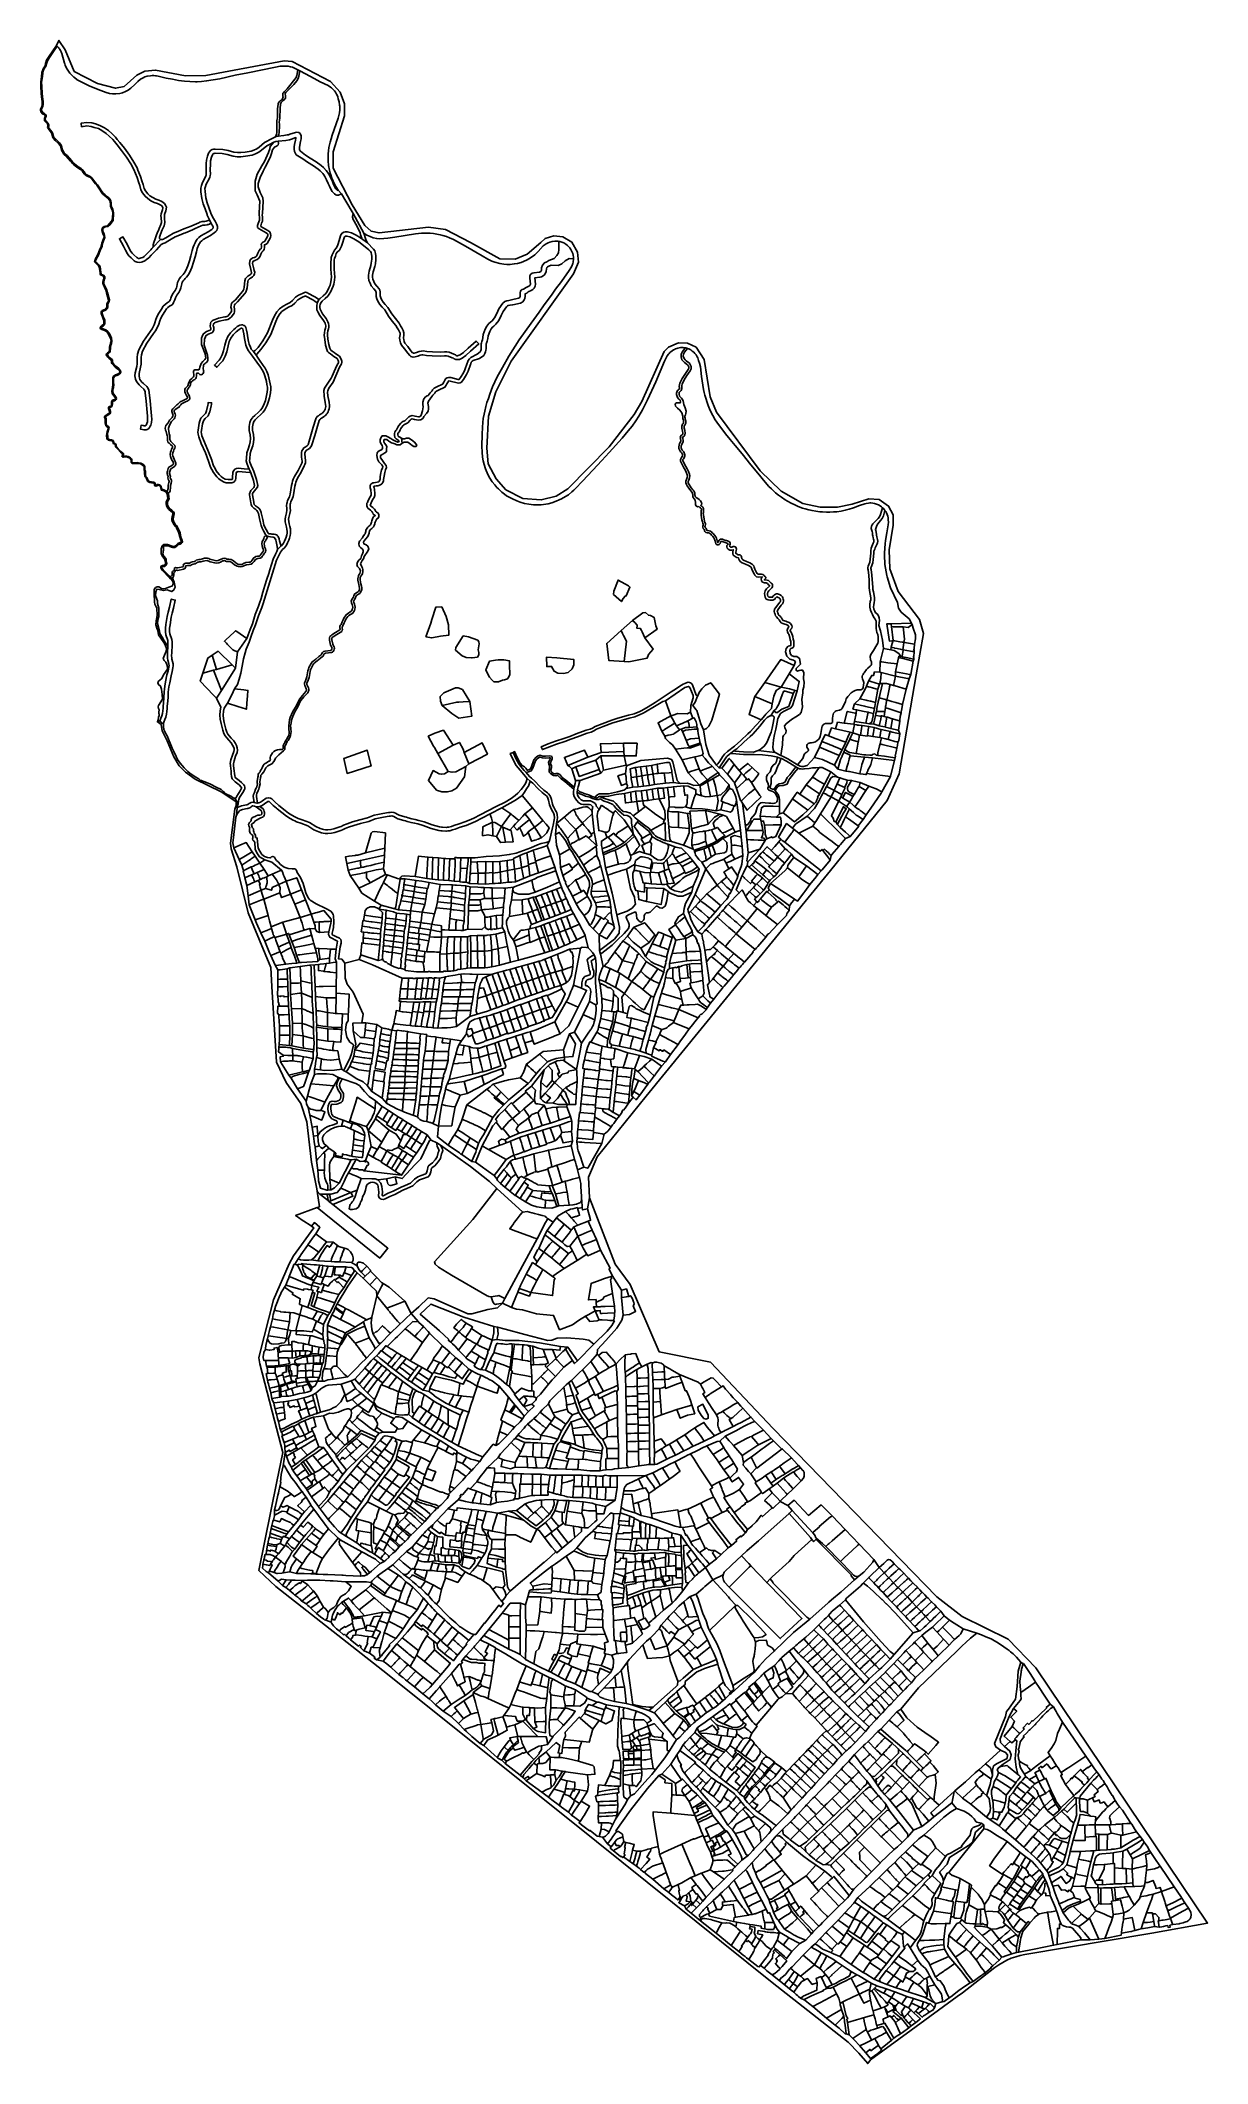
# Model space of a CAD drawing. Header units: inches. Extents: x 469561 to 471650, y 1000291 to 1003909.
import ezdxf

# ---------------------------------------------------------------- set-up
doc = ezdxf.new("R2010")
doc.units = ezdxf.units.IN
doc.header["$MEASUREMENT"] = 0
doc.layers.add('Gulele_10_08_New_Parcel', color=7, linetype='Continuous')

msp = doc.modelspace()

# ---------------------------------------------------------------- linework, layer by layer
at = {"layer": 'Gulele_10_08_New_Parcel'}
for points in [[(469591.0416, 1003899.0421), (469585.8621, 1003891.5871), (469577.057, 1003878.8025), (469573.4467, 1003873.0774), (469571.6198, 1003867.7901), (469571.1584, 1003864.0655), (469569.7608, 1003861.328), (469567.3785, 1003857.9607), (469566.0582, 1003854.6682), (469565.4417, 1003851.5607), (469564.6813, 1003844.7572), (469563.1655, 1003834.4921), (469563.2702, 1003827.1126), (469563.8257, 1003815.331), (469564.6948, 1003808.5996), (469565.7414, 1003800.0792), (469565.9113, 1003794.9217), (469565.0896, 1003790.9006), (469562.888, 1003786.1522), (469562.6974, 1003784.5124), (469563.3842, 1003782.5961), (469565.7139, 1003779.5892), (469566.4052, 1003779.2763), (469568.2124, 1003778.6064), (469570.2107, 1003777.165), (469571.0787, 1003775.0981), (469571.0787, 1003773.1541), (469569.7096, 1003769.5792), (469569.6474, 1003768.026), (469569.839, 1003766.9022), (469570.0611, 1003766.2181), (469570.4894, 1003765.5216), (469575.1115, 1003761.012), (469575.9347, 1003758.51), (469575.9347, 1003756.2372), (469575.6151, 1003754.8987), (469575.533, 1003754.3058), (469575.7596, 1003753.2437), (469576.5566, 1003751.9518), (469581.2618, 1003745.6937), (469583.1608, 1003743.1168), (469584.4348, 1003737.7789), (469584.9143, 1003736.5411), (469588.8977, 1003731.9088), (469594.8397, 1003726.2389), (469598.3678, 1003721.8305), (469599.4026, 1003718.2093), (469600.3447, 1003713.5564), (469604.2012, 1003707.2387), (469604.8499, 1003706.6283), (469605.8153, 1003705.911), (469608.6105, 1003703.8013), (469616.3654, 1003694.8123), (469617.8594, 1003692.7478), (469619.1115, 1003691.2023), (469622.088, 1003688.4579), (469628.7254, 1003683.0039), (469633.6481, 1003680.1621), (469635.9399, 1003678.7261), (469639.0037, 1003674.3773), (469641.1265, 1003671.4696), (469643.1064, 1003669.3957), (469645.4432, 1003668.1678), (469650.1153, 1003666.055), (469652.8084, 1003663.8418), (469654.8252, 1003661.5095), (469658.3569, 1003656.7029), (469660.6916, 1003653.6619), (469662.9078, 1003651.3646), (469667.9462, 1003643.9823), (469670.8847, 1003639.2826), (469673.2811, 1003636.2753), (469676.6857, 1003633.2355), (469679.5552, 1003630.931), (469683.2761, 1003627.8219), (469685.9832, 1003624.7887), (469687.2442, 1003621.8912), (469687.6725, 1003619.3878), (469687.7857, 1003616.9544), (469687.8379, 1003615.2354), (469688.2069, 1003612.9477), (469688.9481, 1003610.6519), (469689.9308, 1003608.5814), (469690.659, 1003606.6618), (469691.3915, 1003603.9025), (469692.0318, 1003601.0249), (469692.0318, 1003599.1518), (469690.909, 1003587.3595), (469685.8261, 1003580.0535), (469681.5188, 1003576.6444), (469677.9911, 1003575.8085), (469675.5186, 1003575.1718), (469673.5692, 1003573.8198), (469672.6189, 1003572.3839), (469672.5772, 1003570.366), (469672.9633, 1003568.2682), (469674.2205, 1003564.7886), (469675.8428, 1003560.4833), (469676.3199, 1003557.1185), (469675.1389, 1003553.7544), (469672.056, 1003546.3579), (469671.2839, 1003541.6636), (469670.3398, 1003538.1511), (469668.5, 1003535.3632), (469665.9571, 1003529.0811), (469664.6835, 1003525.3659), (469663.4368, 1003522.1463), (469661.5333, 1003519.6056), (469660.3058, 1003516.4235), (469659.7824, 1003513.8154), (469660.3266, 1003512.8792), (469661.7067, 1003511.4533), (469663.7481, 1003509.8429), (469666.1372, 1003507.2217), (469667.8853, 1003504.2263), (469668.2978, 1003500.8731), (469669.3064, 1003493.7227), (469669.6085, 1003491.8654), (469670.3404, 1003490.921), (469672.1288, 1003490.2666), (469674.5668, 1003489.1838), (469676.3225, 1003486.2858), (469676.1752, 1003483.624), (469675.3677, 1003481.374), (469674.8824, 1003479.6745), (469674.5959, 1003477.6123), (469674.5959, 1003475.5362), (469674.7667, 1003474.1278), (469679.7205, 1003463.1746), (469681.0366, 1003458.5718), (469683.3947, 1003449.7332), (469684.6286, 1003445.1681), (469684.2972, 1003442.3417), (469682.9932, 1003440.0831), (469682.0875, 1003438.7246), (469681.5421, 1003437.6039), (469681.5758, 1003436.0339), (469681.7992, 1003434.1556), (469681.6379, 1003432.259), (469680.7797, 1003430.0583), (469679.5664, 1003428.5283), (469678.0967, 1003427.1684), (469671.7219, 1003424.3026), (469671.3935, 1003423.3411), (469671.4616, 1003421.1791), (469673.5336, 1003415.6178), (469675.1024, 1003411.8884), (469676.3398, 1003408.8922), (469676.341, 1003403.3208), (469675.6472, 1003400.5999), (469673.8517, 1003399.0933), (469671.9912, 1003397.8384), (469670.7943, 1003396.9024), (469669.7369, 1003395.6853), (469669.5713, 1003395.0667), (469669.8107, 1003394.7441), (469671.6136, 1003393.9958), (469678.365, 1003391.6286), (469681.5951, 1003388.4965), (469685.0331, 1003383.702), (469687.9981, 1003376.8343), (469689.0357, 1003371.4638), (469688.2248, 1003367.4485), (469687.1528, 1003364.2747), (469686.3015, 1003360.2152), (469686.144, 1003357.0436), (469686.0935, 1003354.6811), (469685.7063, 1003352.6906), (469684.5657, 1003350.9198), (469683.1089, 1003349.5754), (469681.8045, 1003348.9695), (469680.9475, 1003348.3756), (469680.6866, 1003348.0992), (469680.599, 1003347.5442), (469682.674, 1003343.9235), (469684.7575, 1003342.3435), (469689.2189, 1003338.9009), (469690.0535, 1003336.948), (469690.2566, 1003335.3732), (469690.1782, 1003334.2443), (469690.3281, 1003333.3989), (469690.5848, 1003332.5664), (469696.2107, 1003326.5149), (469700.9382, 1003323.275), (469702.7555, 1003320.8851), (469704.4397, 1003318.5481), (469705.1108, 1003316.5348), (469704.4846, 1003314.6984), (469702.9818, 1003312.7308), (469701.1237, 1003311.5605), (469699.3235, 1003310.8147), (469697.5122, 1003310.2652), (469695.6663, 1003309.4958), (469694.3517, 1003308.8377), (469693.3778, 1003308.0297), (469692.468, 1003306.7462), (469691.9796, 1003305.9434), (469692.0836, 1003298.2431), (469692.3665, 1003293.0862), (469691.7828, 1003288.8401), (469690.7892, 1003285.0787), (469690.689, 1003281.4892), (469691.0527, 1003278.4124), (469691.7363, 1003277.0677), (469694.2332, 1003274.1469), (469695.9234, 1003271.8438), (469696.9308, 1003269.1116), (469696.6269, 1003267.3378), (469695.5595, 1003265.8124), (469693.5706, 1003264.9648), (469691.8984, 1003264.841), (469691.1545, 1003264.7036), (469691.0473, 1003264.6534), (469690.1606, 1003262.5694), (469690.1311, 1003259.3283), (469689.5872, 1003256.1812), (469688.6458, 1003254.4682), (469686.9326, 1003253.2997), (469685.4586, 1003252.7271), (469684.7108, 1003252.3719), (469684.4956, 1003252.1407), (469684.351, 1003251.5496), (469684.4071, 1003251.1579), (469684.9856, 1003249.8811), (469686.6141, 1003245.7222), (469686.5709, 1003243.3452), (469685.0181, 1003241.248), (469683.3278, 1003239.8512), (469682.073, 1003239.4626), (469678.9017, 1003237.414), (469678.041, 1003236.6129), (469677.5747, 1003235.7318), (469677.4653, 1003234.9511), (469677.8697, 1003234.0509), (469678.4129, 1003232.8289), (469678.7402, 1003230.3482), (469678.6812, 1003228.6925), (469678.6822, 1003225.1684), (469678.9189, 1003222.6392), (469679.7805, 1003221.0036), (469680.5208, 1003220.1077), (469682.0132, 1003219.2336), (469683.5162, 1003217.8599), (469683.9159, 1003216.0168), (469683.7216, 1003214.5032), (469681.9089, 1003208.5873), (469681.3264, 1003205.9497), (469681.2515, 1003203.0313), (469681.4338, 1003201.322), (469681.7938, 1003197.8269), (469682.3342, 1003196.5486), (469683.0764, 1003196.0102), (469684.8831, 1003195.273), (469687.943, 1003194.9248), (469689.3421, 1003194.6372), (469690.9352, 1003193.6015), (469692.0399, 1003192.2592), (469692.3438, 1003191.1321), (469692.4266, 1003190.2513), (469692.648, 1003189.4396), (469692.8447, 1003189.1941), (469693.3858, 1003188.8902), (469694.4296, 1003188.5135), (469695.5319, 1003187.7775), (469696.3179, 1003186.2956), (469696.5127, 1003184.7421), (469696.6684, 1003183.8059), (469696.7841, 1003183.2485), (469697.0979, 1003182.691), (469700.4318, 1003178.9587), (469704.9834, 1003174.1106), (469707.7777, 1003171.9071), (469708.6064, 1003171.5233), (469709.6863, 1003170.5118), (469709.6187, 1003168.7773), (469708.9529, 1003167.6947), (469708.6288, 1003167.254), (469708.4345, 1003166.8002), (469708.334, 1003166.1157), (469708.4562, 1003165.6858), (469708.8448, 1003165.568), (469709.646, 1003165.568), (469712.1942, 1003165.905), (469715.612, 1003165.7242), (469718.3379, 1003164.9158), (469720.4096, 1003164.1194), (469722.3103, 1003162.5053), (469723.9493, 1003160.771), (469724.7064, 1003158.9682), (469724.8922, 1003157.3796), (469724.6645, 1003156.0417), (469724.6956, 1003155.5248), (469724.9677, 1003154.8566), (469725.5324, 1003154.3063), (469726.3913, 1003153.8338), (469727.4509, 1003153.7534), (469731.7036, 1003154.0225), (469733.8621, 1003154.289), (469736.4308, 1003153.9353), (469740.6387, 1003153.4679), (469743.679, 1003151.9663), (469744.387, 1003150.845), (469744.8648, 1003150.5382), (469746.4939, 1003149.6116), (469747.3999, 1003148.4179), (469748, 1003146.8452), (469748.1699, 1003141.4478), (469748.9831, 1003138.1119), (469748.8436, 1003134.0561), (469749.246, 1003131.1169), (469749.8864, 1003129.5403), (469751.2058, 1003127.7646), (469753.419, 1003123.4254), (469754.1164, 1003121.6823), (469754.8426, 1003120.9216), (469755.7843, 1003120.5611), (469756.8421, 1003120.2658), (469759.9202, 1003119.7272), (469764.1569, 1003119.0347), (469765.7335, 1003118.1238), (469766.233, 1003116.5765), (469766.2932, 1003115.5659), (469766.6467, 1003113.9455), (469766.8866, 1003113.7213), (469767.7549, 1003113.5505), (469768.3807, 1003113.8124), (469769.653, 1003114.7817), (469771.9541, 1003115.2676), (469774.6562, 1003114.2169), (469777.1631, 1003111.4119), (469777.9885, 1003108.7773), (469778.2074, 1003107.8731), (469778.5702, 1003106.7649), (469778.7498, 1003106.5046), (469787.4584, 1003102.9243), (469790.0517, 1003099.2121), (469790.0304, 1003097.6828), (469790.6358, 1003094.0566), (469791.1262, 1003092.2687), (469791.2597, 1003090.1038), (469790.7834, 1003088.2292), (469789.8495, 1003086.3005), (469789.2919, 1003085.2614), (469788.4375, 1003082.4686), (469788.2938, 1003080.5006), (469788.6528, 1003077.8527), (469790.921, 1003074.0139), (469792.1688, 1003072.2169), (469795.9816, 1003069.0421), (469797.9111, 1003067.6234), (469799.276, 1003066.2929), (469800.1808, 1003064.3353), (469800.1808, 1003062.1032), (469799.6542, 1003059.6404), (469798.4971, 1003053.7414), (469798.5709, 1003051.8429), (469798.888, 1003050.1002), (469799.022, 1003049.2947), (469799.5412, 1003048.2343), (469801.9247, 1003044.3177), (469804.4782, 1003041.6566), (469805.7253, 1003040.0361), (469806.346, 1003038.73), (469806.9478, 1003037.0634), (469808.4845, 1003034.126), (469810.9687, 1003028.8618), (469811.6938, 1003024.9219), (469812.4781, 1003021.0088), (469813.2892, 1003018.6804), (469813.7728, 1003017.5522), (469814.7358, 1003015.2054), (469815.0178, 1003013.0673), (469814.5884, 1003011.2611), (469813.2732, 1003009.9043), (469811.0559, 1003008.5421), (469808.5323, 1003007.6131), (469807.0748, 1003007.021), (469805.9051, 1003005.7596), (469804.9078, 1003004.5498), (469803.4863, 1003003.4825), (469801.7934, 1003002.4871), (469799.8465, 1003002.0964), (469797.7546, 1003002.2292), (469795.5066, 1003002.875), (469789.506, 1003005.3012), (469787.6673, 1003005.5335), (469785.9981, 1003005.3503), (469784.6449, 1003005.3192), (469783.626, 1003005.3954), (469782.749, 1003005.2635), (469782.2061, 1003005.1233), (469781.7719, 1003004.8251), (469781.4664, 1003004.3382), (469781.2313, 1003003.055), (469781.0955, 1002997.5501), (469780.8571, 1002995.524), (469780.4031, 1002993.4902), (469780.3789, 1002990.8248), (469780.7034, 1002989.2494), (469781.2923, 1002987.9783), (469781.965, 1002986.8823), (469785.1646, 1002982.5804), (469785.9527, 1002980.7553), (469785.9905, 1002979.1063), (469785.814, 1002978.1463), (469785.9492, 1002977.28), (469786.363, 1002976.1607), (469786.6188, 1002975.5354), (469786.9829, 1002974.4811), (469787.0239, 1002972.7306), (469786.3235, 1002971.2135), (469785.3938, 1002969.9489), (469783.4291, 1002968.639), (469781.443, 1002968.5675), (469780.31, 1002968.5675), (469778.7113, 1002967.8436), (469778.3974, 1002967.2423), (469778.2334, 1002966.422), (469778.3436, 1002965.5425), (469778.7051, 1002964.7626), (469780.6107, 1002962.3694), (469782.2095, 1002960.7179), (469788.2541, 1002954.9527), (469792.1129, 1002951.1523), (469792.4215, 1002950.8293), (469798.3412, 1002944.7028), (469800.5662, 1002940.6487), (469801.9355, 1002931.2845), (469799.9957, 1002926.3739), (469796.0021, 1002923.4048), (469791.0957, 1002925.2319), (469787.9008, 1002926.3739), (469781.2829, 1002925.3461), (469773.4098, 1002927.5159), (469769.188, 1002927.6301), (469767.4764, 1002922.948), (469767.1912, 1002916.3244), (469769.245, 1002910.1576), (469770.6143, 1002906.8459), (469770.272, 1002902.3921), (469772.7822, 1002893.9414), (469772.6681, 1002886.8611), (469773.1815, 1002878.9814), (469771.0136, 1002873.1573), (469770.329, 1002866.4196), (469774.1514, 1002852.8299), (469774.9501, 1002848.6046), (469778.7155, 1002842.2095), (469782.3668, 1002835.3575), (469789.024, 1002825.7944), (469788.6097, 1002814.6325), (469788.4712, 1002808.4152), (469788.5307, 1002804.3057), (469789.3127, 1002800.5519), (469790.4224, 1002796.6995), (469791.0451, 1002793.4079), (469791.1423, 1002791.1832), (469790.7825, 1002788.5368), (469789.6686, 1002782.0044), (469787.5311, 1002774.6693), (469785.0952, 1002761.8341), (469783.5245, 1002754.557), (469782.8146, 1002749.1268), (469782.2731, 1002744.2482), (469782.0524, 1002734.2652), (469781.1713, 1002723.414), (469780.6635, 1002719.4085), (469780.496, 1002714.933), (469780.0621, 1002709.9839), (469779.3608, 1002705.6068), (469778.3859, 1002701.3337), (469776.6657, 1002697.2464), (469774.4889, 1002691.4406), (469771.2792, 1002693.0147), (469771.6738, 1002694.182), (469772.6221, 1002698.7869), (469773.3461, 1002701.6609), (469773.4021, 1002702.7489), (469773.2341, 1002704.1709), (469773.1221, 1002705.3709), (469772.8991, 1002706.8499), (469772.6751, 1002708.1609), (469772.7591, 1002709.3329), (469773.3161, 1002710.4489), (469773.4281, 1002711.6479), (469773.3721, 1002712.2339), (469772.2474, 1002714.5907), (469771.4524, 1002717.4822), (469772.1028, 1002719.9399), (469779.4019, 1002730.7828), (469779.1489, 1002739.3486), (469777.7036, 1002749.2518), (469775.9692, 1002754.601), (469772.2112, 1002757.2756), (469771.4163, 1002760.0947), (469772.392, 1002763.0222), (469778.1734, 1002767.7931), (469780.9919, 1002774.8771), (469788.2909, 1002784.6357), (469788.7245, 1002788.9005), (469787.4597, 1002793.057), (469785.2917, 1002797.5387), (469782.2565, 1002800.141), (469780.8111, 1002803.7553), (469781.9674, 1002806.5022), (469786.1589, 1002816.9113), (469786.448, 1002821.5376), (469785.1472, 1002826.3085), (469781.6059, 1002832.3082), (469772.2111, 1002845.898), (469770.9103, 1002854.1386), (469770.1876, 1002856.1626), (469767.7305, 1002863.9694), (469767.8751, 1002871.4872), (469770.1876, 1002880.8844), (469769.5372, 1002894.0404), (469765.707, 1002900.8353), (469765.1289, 1002904.3773), (469764.4423, 1002920.4609), (469764.7314, 1002927.1835), (469767.0439, 1002930.6532), (469769.8624, 1002932.0267), (469772.7531, 1002932.099), (469777.8841, 1002929.0629), (469781.2084, 1002928.4847), (469784.6772, 1002929.1352), (469790.8923, 1002931.5207), (469797.1796, 1002933.5447), (469798.8417, 1002938.7493), (469798.5526, 1002940.6287), (469795.5174, 1002944.8936), (469792.1569, 1002948.1826), (469778.8596, 1002961.5916), (469776.9084, 1002964.5192), (469776.3664, 1002965.8203), (469776.3302, 1002967.5191), (469777.1252, 1002969.2539), (469779.4558, 1002970.4647), (469782.6356, 1002970.7538), (469783.5751, 1002971.2598), (469784.5868, 1002971.9104), (469784.9482, 1002973.7176), (469784.8036, 1002975.1633), (469784.1532, 1002977.1873), (469783.9364, 1002978.127), (469784.0087, 1002979.3559), (469783.7919, 1002980.7293), (469782.3465, 1002982.8979), (469779.5281, 1002986.223), (469777.3962, 1002991.4638), (469776.8903, 1002999.7767), (469778.6248, 1003005.1258), (469782.0936, 1003007.5113), (469788.5254, 1003007.7281), (469796.6194, 1003004.4753), (469800.3051, 1003004.2584), (469802.7622, 1003005.1981), (469805.147, 1003008.0173), (469806.8092, 1003009.2461), (469812.5183, 1003011.8484), (469812.9519, 1003013.0773), (469812.5906, 1003015.4627), (469810.3503, 1003021.1733), (469808.9772, 1003027.9682), (469806.6692, 1003032.9226), (469805.0382, 1003036.0396), (469804.4182, 1003037.7596), (469803.9962, 1003038.6476), (469803.0412, 1003039.8876), (469800.3742, 1003042.6666), (469797.7502, 1003046.9786), (469796.9792, 1003048.5536), (469796.7772, 1003049.7676), (469796.4262, 1003051.6966), (469796.3312, 1003054.1546), (469797.5592, 1003060.4206), (469798.0262, 1003062.5996), (469798.0252, 1003063.8586), (469797.6282, 1003064.7206), (469796.8062, 1003065.5206), (469794.9712, 1003066.8696), (469790.7782, 1003070.3626), (469789.2372, 1003072.5806), (469786.6052, 1003077.0336), (469786.1242, 1003080.5886), (469786.3142, 1003083.2026), (469787.3532, 1003086.5956), (469788.0202, 1003087.8386), (469788.7942, 1003089.4386), (469789.0812, 1003090.5676), (469788.9952, 1003091.9576), (469788.5462, 1003093.5946), (469787.8712, 1003097.6366), (469787.8832, 1003098.4766), (469785.3636, 1003101.9348), (469781.9309, 1003103.9226), (469777.6671, 1003104.7539), (469777.3644, 1003106.0207), (469776.8451, 1003107.4859), (469776.6241, 1003108.3989), (469775.9041, 1003110.6969), (469773.8271, 1003113.0209), (469771.8341, 1003113.7959), (469770.2571, 1003113.4629), (469769.0941, 1003112.5769), (469767.9041, 1003112.0789), (469766.2161, 1003112.4109), (469765.3581, 1003113.2129), (469764.8871, 1003115.3719), (469764.8311, 1003116.3129), (469764.5541, 1003117.1709), (469763.6731, 1003117.6799), (469759.6841, 1003118.3319), (469756.5291, 1003118.8839), (469755.3401, 1003119.2159), (469754.0391, 1003119.7139), (469752.9041, 1003120.9029), (469752.1291, 1003122.8399), (469749.9991, 1003127.0159), (469748.6431, 1003128.8409), (469747.8681, 1003130.7489), (469747.4251, 1003133.9839), (469747.5621, 1003137.9659), (469746.7601, 1003141.2559), (469746.5931, 1003146.5629), (469746.1501, 1003147.7239), (469745.5421, 1003148.5249), (469744.1321, 1003149.3269), (469743.3581, 1003149.8239), (469742.6951, 1003150.8739), (469740.2351, 1003152.0889), (469736.2561, 1003152.5309), (469733.8521, 1003152.8619), (469731.8351, 1003152.6129), (469727.4421, 1003152.3349), (469725.9781, 1003152.4459), (469724.6241, 1003153.1909), (469723.6571, 1003154.3229), (469723.2971, 1003155.2069), (469723.2421, 1003156.1189), (469723.4631, 1003157.4169), (469723.3241, 1003158.6049), (469722.7441, 1003159.9859), (469721.3351, 1003161.4769), (469719.6771, 1003162.8849), (469717.8821, 1003163.5749), (469715.3701, 1003164.3199), (469712.2501, 1003164.4849), (469709.7391, 1003164.1529), (469708.6351, 1003164.1529), (469707.7241, 1003164.4289), (469707.1441, 1003164.9809), (469706.8951, 1003166.0569), (469707.0611, 1003167.1879), (469707.3921, 1003167.9609), (469707.7781, 1003168.4859), (469708.2191, 1003169.2029), (469708.2471, 1003169.9209), (469707.8051, 1003170.3349), (469707.0321, 1003170.6929), (469704.0241, 1003173.0649), (469699.3881, 1003178.0029), (469695.9401, 1003181.8629), (469695.4431, 1003182.7459), (469695.2771, 1003183.5459), (469695.1121, 1003184.5379), (469694.9461, 1003185.8619), (469694.4491, 1003186.7989), (469693.7871, 1003187.2409), (469692.7951, 1003187.5989), (469691.9121, 1003188.0949), (469691.3601, 1003188.7839), (469691.0291, 1003189.9969), (469690.9461, 1003190.8799), (469690.7531, 1003191.5959), (469689.9811, 1003192.5339), (469688.7951, 1003193.3049), (469687.7201, 1003193.5259), (469684.7231, 1003193.8669), (469684.4121, 1003193.9239), (469682.3441, 1003194.4189), (469680.9381, 1003195.4389), (469680.1111, 1003197.3949), (469679.5311, 1003202.9619), (469679.6131, 1003206.1589), (469680.2461, 1003209.0249), (469682.0361, 1003214.8669), (469682.1741, 1003215.9419), (469681.9531, 1003216.9609), (469680.9881, 1003217.8429), (469679.3901, 1003218.7789), (469678.3431, 1003220.0459), (469677.2401, 1003222.1399), (469676.9641, 1003225.0879), (469676.9631, 1003228.7229), (469677.0181, 1003230.2659), (469676.7421, 1003232.3579), (469675.6951, 1003234.6989), (469675.9151, 1003236.2689), (469676.6581, 1003237.6729), (469677.8421, 1003238.7749), (469681.3391, 1003241.0339), (469682.4951, 1003241.3919), (469683.7621, 1003242.4389), (469684.8631, 1003243.9259), (469684.8901, 1003245.4129), (469683.4021, 1003249.2129), (469682.7411, 1003250.6719), (469682.6031, 1003251.6349), (469682.9331, 1003252.9839), (469683.6771, 1003253.7829), (469684.7781, 1003254.3059), (469686.1271, 1003254.8299), (469687.3381, 1003255.6559), (469687.9431, 1003256.7569), (469688.4381, 1003259.6209), (469688.4931, 1003262.9239), (469689.7581, 1003265.8969), (469690.6391, 1003266.3099), (469691.6841, 1003266.5029), (469693.1701, 1003266.6129), (469694.4631, 1003267.1639), (469695.0411, 1003267.9899), (469695.2061, 1003268.9529), (469694.4351, 1003271.0439), (469692.9211, 1003273.1069), (469690.3351, 1003276.1319), (469689.4261, 1003277.9199), (469689.0131, 1003281.4139), (469689.1221, 1003285.3189), (469690.1391, 1003289.1689), (469690.6871, 1003293.1549), (469690.4111, 1003298.1859), (469690.3001, 1003306.4019), (469691.0691, 1003307.6659), (469692.1401, 1003309.1769), (469693.4311, 1003310.2479), (469694.9691, 1003311.0179), (469696.9461, 1003311.8419), (469698.7591, 1003312.3919), (469700.3521, 1003313.0519), (469701.8351, 1003313.9859), (469702.9891, 1003315.4969), (469703.3451, 1003316.5409), (469702.9331, 1003317.7769), (469701.3981, 1003319.9069), (469701.0381, 1003320.3009), (469699.6101, 1003321.5909), (469694.8051, 1003324.8839), (469688.6841, 1003331.4679), (469688.2441, 1003332.8949), (469688.0251, 1003334.1299), (469688.1071, 1003335.3099), (469687.9691, 1003336.3799), (469687.2511, 1003338.0599), (469683.7271, 1003341.0619), (469681.4141, 1003342.8159), (469678.8851, 1003347.2289), (469679.1421, 1003348.8579), (469679.8701, 1003349.6289), (469680.9841, 1003350.4009), (469682.1831, 1003350.9579), (469683.2971, 1003351.9859), (469684.1531, 1003353.3149), (469684.4531, 1003354.8569), (469684.5011, 1003357.1019), (469684.6661, 1003360.4259), (469685.5641, 1003364.7079), (469686.6341, 1003367.8759), (469687.3601, 1003371.4709), (469686.4181, 1003376.3469), (469683.5941, 1003382.8879), (469680.3451, 1003387.4189), (469677.4801, 1003390.1969), (469671.0261, 1003392.4599), (469668.7611, 1003393.3999), (469667.7781, 1003394.7249), (469668.2471, 1003396.4769), (469669.6571, 1003398.0999), (469671.0241, 1003399.1689), (469672.8611, 1003400.4079), (469674.1851, 1003401.5189), (469674.6971, 1003403.5269), (469674.6961, 1003408.5659), (469673.5851, 1003411.2559), (469672.0051, 1003415.0119), (469669.8271, 1003420.8579), (469669.7411, 1003423.5889), (469670.2951, 1003425.2109), (469671.4041, 1003426.2779), (469677.2051, 1003428.5829), (469678.3571, 1003429.6489), (469679.3381, 1003430.8859), (469680.0201, 1003432.6349), (469680.1471, 1003434.1279), (469679.9341, 1003435.9189), (469679.8901, 1003437.9659), (469680.6581, 1003439.5439), (469681.5961, 1003440.9509), (469682.7041, 1003442.8699), (469682.9591, 1003445.0449), (469679.4521, 1003458.1339), (469678.1731, 1003462.6069), (469673.1651, 1003473.6799), (469672.9521, 1003475.4369), (469672.9521, 1003477.7259), (469673.2701, 1003480.0149), (469673.8021, 1003481.8779), (469674.5471, 1003483.9539), (469674.6531, 1003485.8689), (469673.4281, 1003487.8909), (469671.5121, 1003488.7419), (469669.3311, 1003489.5399), (469668.0531, 1003491.1889), (469667.6811, 1003493.4759), (469666.6681, 1003500.6579), (469666.2951, 1003503.6899), (469664.8051, 1003506.2429), (469662.6241, 1003508.6359), (469660.6021, 1003510.2309), (469659.0061, 1003511.8799), (469658.0481, 1003513.5279), (469658.6941, 1003516.7469), (469660.3531, 1003520.3119), (469662.2291, 1003522.8159), (469663.3981, 1003525.8349), (469664.6751, 1003529.5599), (469667.2831, 1003536.0029), (469669.0761, 1003538.7199), (469669.9451, 1003541.9529), (469670.7061, 1003546.5799), (469673.8211, 1003554.2529), (469674.8771, 1003557.2609), (469674.4701, 1003560.1319), (469672.8991, 1003564.3009), (469671.5991, 1003567.8989), (469671.1661, 1003570.2519), (469671.2191, 1003572.8209), (469672.5441, 1003574.8229), (469674.9231, 1003576.4729), (469677.6531, 1003577.1759), (469681.1941, 1003578.0149), (469688.2721, 1003586.2579), (469689.3521, 1003587.9059), (469690.4301, 1003599.2279), (469690.4301, 1003600.8489), (469689.8351, 1003603.5229), (469689.1321, 1003606.1709), (469688.4561, 1003607.9529), (469687.4561, 1003610.0599), (469686.6451, 1003612.5719), (469686.2401, 1003615.0829), (469686.1851, 1003616.8929), (469686.0771, 1003619.2149), (469685.6981, 1003621.4299), (469684.6171, 1003623.9139), (469682.1591, 1003626.6679), (469678.5401, 1003629.6919), (469675.6501, 1003632.0129), (469672.1131, 1003635.1709), (469669.5751, 1003638.3559), (469666.6051, 1003643.1059), (469661.6611, 1003650.3499), (469659.4761, 1003652.6149), (469657.0761, 1003655.7409), (469653.5721, 1003660.5099), (469651.6861, 1003662.6909), (469649.2621, 1003664.6829), (469644.7401, 1003666.7279), (469642.1291, 1003668.0999), (469639.8951, 1003670.4399), (469637.7151, 1003673.4259), (469634.9441, 1003677.1369), (469632.6811, 1003678.5549), (469627.6541, 1003681.4569), (469620.8561, 1003687.0429), (469617.7401, 1003689.9159), (469616.3701, 1003691.6069), (469614.8931, 1003693.6479), (469607.3211, 1003702.4249), (469603.6441, 1003705.1879), (469602.7321, 1003706.0459), (469598.5721, 1003712.8609), (469597.5791, 1003717.7649), (469596.6681, 1003720.9529), (469593.4541, 1003724.9689), (469587.5361, 1003730.6159), (469583.2821, 1003735.5629), (469582.6401, 1003737.2199), (469581.4091, 1003742.3779), (469579.9401, 1003744.6999), (469575.1891, 1003751.0189), (469574.2021, 1003752.6189), (469573.8551, 1003754.2449), (469573.9881, 1003755.2049), (469574.2811, 1003756.4319), (469574.2811, 1003758.2449), (469573.6671, 1003760.1109), (469569.1881, 1003764.4809), (469568.5491, 1003765.5199), (469568.2291, 1003766.5059), (469567.9881, 1003767.9189), (469568.0681, 1003769.9169), (469569.4251, 1003773.4599), (469569.4251, 1003774.7649), (469568.8661, 1003776.0959), (469567.4271, 1003777.1339), (469565.7761, 1003777.7459), (469564.6581, 1003778.2519), (469561.9161, 1003781.7909), (469561.0101, 1003784.3189), (469561.2761, 1003786.6069), (469563.5081, 1003791.4209), (469564.2521, 1003795.0619), (469564.0911, 1003799.9509), (469563.0541, 1003808.3929), (469562.1771, 1003815.1859), (469561.6171, 1003827.0619), (469561.5101, 1003834.6019), (469563.0411, 1003844.9699), (469563.8061, 1003851.8139), (469564.4661, 1003855.1409), (469565.9161, 1003858.7569), (469568.3421, 1003862.1859), (469569.5531, 1003864.5579), (469570.0001, 1003868.1659), (469571.9461, 1003873.7979), (469575.6761, 1003879.7129), (469584.5021, 1003892.5279), (469588.5561, 1003898.3629), (469589.5839, 1003900.4186), (469591.0114, 1003899.0743)], [(469562.6974, 1003784.5124), (469562.888, 1003786.1522), (469565.0896, 1003790.9006), (469565.9113, 1003794.9217), (469565.7414, 1003800.0792), (469564.6948, 1003808.5996), (469563.8257, 1003815.331), (469563.2702, 1003827.1126), (469563.1655, 1003834.4921), (469564.6813, 1003844.7572), (469565.4417, 1003851.5607), (469566.0582, 1003854.6682), (469567.3785, 1003857.9607), (469569.7608, 1003861.328), (469571.1584, 1003864.0655), (469571.6198, 1003867.7901), (469573.4467, 1003873.0774), (469577.057, 1003878.8025), (469585.8621, 1003891.5871), (469591.0416, 1003899.0421), (469592.0867, 1003897.9293), (469593.1126, 1003896.7399), (469594.0889, 1003895.5087), (469595.0121, 1003894.2388), (469595.8823, 1003892.9307), (469596.6971, 1003891.5865), (469597.456, 1003890.2108), (469598.1555, 1003888.8047), (469598.7967, 1003887.3703), (469599.3194, 1003886.0562), (469604.1306, 1003868.4468), (469604.4843, 1003867.3539), (469605.2046, 1003865.3915), (469606.0018, 1003863.4587), (469606.8739, 1003861.5594), (469607.819, 1003859.6966), (469608.836, 1003857.8721), (469609.9235, 1003856.088), (469611.0811, 1003854.3482), (469612.3048, 1003852.6563), (469613.5938, 1003851.0136), (469614.9453, 1003849.4231), (469616.3598, 1003847.8851), (469617.8334, 1003846.4051), (469619.3623, 1003844.9852), (469620.9469, 1003843.6245), (469621.8158, 1003842.9365), (469627.0377, 1003839.0361), (469635.1816, 1003834.5961), (469649.4045, 1003827.8326), (469669.3491, 1003819.6709), (469678.4075, 1003816.1952), (469684.4248, 1003814.6152), (469689.8934, 1003813.7383), (469696.17, 1003813.7695), (469703.2244, 1003814.7093), (469707.7078, 1003815.9058), (469713.3394, 1003818.2284), (469718.0254, 1003820.5867), (469722.9141, 1003823.9456), (469729.8479, 1003830.555), (469735.3686, 1003836.002), (469740.2531, 1003839.8006), (469744.9501, 1003842.6769), (469747.8037, 1003843.9935), (469752.0681, 1003845.3318), (469757.9525, 1003846.281), (469761.0485, 1003846.5846), (469763.9085, 1003846.5392), (469767.0127, 1003846.2641), (469768.5023, 1003846.1319), (469771.6534, 1003845.4884), (469785.9934, 1003842.1294), (469797.5748, 1003839.8581), (469808.0582, 1003837.8435), (469818.7445, 1003836.3347), (469828.6939, 1003835.7434), (469838.3372, 1003835.5009), (469841.342, 1003835.4252), (469849.5543, 1003835.8377), (469858.4622, 1003836.9222), (469881.8612, 1003840.8585), (469909.5216, 1003847.0929), (469932.3288, 1003851.7119), (469982.0295, 1003861.4758), (469990.0939, 1003863.0553), (469993.8777, 1003863.4884), (469997.285, 1003863.6127), (470001.5606, 1003863.4911), (470004.4119, 1003863.1743), (470008.7119, 1003862.309), (470012.0509, 1003861.414), (470014.5993, 1003860.4174), (470021.85, 1003856.7287), (470019.9971, 1003846.6207), (470018.8559, 1003843.1943), (470002.4841, 1003822.8379), (469998.0831, 1003818.1499), (469995.8341, 1003815.8989), (469994.9341, 1003814.7939), (469994.6071, 1003813.4439), (469995.0581, 1003810.2099), (469995.1811, 1003808.5729), (469994.9361, 1003806.5259), (469994.1991, 1003804.8889), (469993.0121, 1003803.3739), (469991.2111, 1003801.9809), (469989.7371, 1003800.7109), (469988.2631, 1003799.2779), (469987.4031, 1003797.9669), (469986.7071, 1003796.8599), (469986.3391, 1003795.3029), (469985.5621, 1003787.1899), (469985.0951, 1003770.7699), (469984.3401, 1003766.4419), (469984.0461, 1003763.1429), (469984.0891, 1003759.5909), (469984.2001, 1003753.5779), (469983.9071, 1003747.6669), (469983.9081, 1003744.0289), (469983.2671, 1003741.6469), (469981.8015, 1003736.9798), (469975.6472, 1003733.9865), (469961.8231, 1003726.9664), (469952.3427, 1003718.6328), (469948.2258, 1003715.7409), (469943.2154, 1003713.132), (469938.2753, 1003711.3241), (469927.2275, 1003709.6357), (469919.4422, 1003708.6419), (469913.704, 1003708.7881), (469907.1337, 1003709.63), (469896.9436, 1003712.2631), (469887.4014, 1003714.3509), (469873.8218, 1003714.921), (469870.6049, 1003714.6672), (469868.2507, 1003713.9942), (469866.2763, 1003712.9344), (469864.6209, 1003711.6524), (469863.4153, 1003710.1597), (469862.0161, 1003707.7182), (469860.2705, 1003702.5078), (469858.3183, 1003694.9858), (469857.8451, 1003689.0736), (469857.4899, 1003677.0064), (469857.7316, 1003670.98), (469857.6366, 1003668.5471), (469857.2182, 1003667.3236), (469856.2952, 1003665.1308), (469851.1274, 1003655.0874), (469849.25, 1003649.9938), (469848.0431, 1003644.9273), (469848.3306, 1003638.7666), (469849.9786, 1003626.4968), (469852.2079, 1003616.9626), (469855.6255, 1003607.8532), (469859.3335, 1003597.8285), (469859.7104, 1003596.9765), (469863.85, 1003588.2096), (469861.0369, 1003587.1976), (469859.4361, 1003586.61), (469857.7989, 1003586.0476), (469855.2253, 1003585.6348), (469852.7566, 1003585.5799), (469850.4528, 1003585.2214), (469846.4645, 1003584.052), (469844.4842, 1003583.1783), (469831.8087, 1003577.5904), (469830.6921, 1003577.0983), (469817.7726, 1003572.1299), (469807.2235, 1003567.8868), (469798.9406, 1003564.701), (469791.2027, 1003559.9762), (469785.3808, 1003556.2408), (469783.2633, 1003555.1569), (469781.113, 1003554.0559), (469779.7169, 1003553.4376), (469775.9823, 1003553.5164), (469774.8562, 1003554.2178), (469774.2674, 1003554.882), (469774.2409, 1003554.9817), (469774.4215, 1003557.52), (469774.6705, 1003559.3838), (469775.7173, 1003562.8018), (469779.1847, 1003570.4036), (469782.4279, 1003577.9024), (469783.2351, 1003580.8041), (469783.4134, 1003583.7301), (469782.9877, 1003590.578), (469782.8944, 1003594.0308), (469782.9361, 1003595.1155), (469783.3298, 1003597.8533), (469785.4391, 1003604.7459), (469786.3585, 1003610.8646), (469784.8461, 1003614.659), (469782.8826, 1003617.4978), (469780.6555, 1003619.5728), (469778.228, 1003621.1908), (469772.8825, 1003623.4334), (469767.2856, 1003625.4906), (469761.9242, 1003628.1694), (469756.8416, 1003631.5054), (469752.9507, 1003634.9146), (469748.7716, 1003640.1036), (469746.6563, 1003644.2575), (469744.8318, 1003651.3948), (469743.2716, 1003656.4475), (469740.1065, 1003666.2824), (469735.4311, 1003677.5382), (469733.9659, 1003681.235), (469728.4781, 1003691.8837), (469720.3139, 1003704.3497), (469711.4052, 1003716.6664), (469703.1349, 1003726.6078), (469698.3588, 1003732.3565), (469695.2564, 1003736.2394), (469688.7043, 1003742.6279), (469682.787, 1003748.0832), (469675.6966, 1003752.8141), (469667.2638, 1003757.455), (469659.3203, 1003760.0077), (469653.1514, 1003761.7683), (469643.9371, 1003762.8335), (469633.7161, 1003761.1909), (469634.7291, 1003754.8871), (469644.0799, 1003756.3895), (469651.9005, 1003755.4858), (469657.4667, 1003753.8963), (469664.7721, 1003751.5496), (469670.9487, 1003748.325), (469678.8239, 1003743.0527), (469684.3107, 1003737.9941), (469690.5157, 1003731.9445), (469693.4092, 1003728.3236), (469698.225, 1003722.5253), (469706.3589, 1003712.7485), (469715.0541, 1003700.7273), (469722.9548, 1003688.6633), (469728.2049, 1003678.4745), (469734.1767, 1003664.1011), (469737.2505, 1003654.5483), (469738.7527, 1003649.6809), (469740.7127, 1003642.0163), (469743.4424, 1003636.6546), (469748.3777, 1003630.5271), (469753.0101, 1003626.4679), (469758.7703, 1003622.6868), (469764.7771, 1003619.686), (469770.5705, 1003617.5555), (469775.2295, 1003615.602), (469776.7271, 1003614.6043), (469778.078, 1003613.3447), (469779.246, 1003611.6561), (469779.8612, 1003610.1136), (469779.2653, 1003606.1459), (469777.1506, 1003599.2355), (469776.6229, 1003595.5696), (469776.893, 1003592.52), (469777.4403, 1003583.726), (469777.3224, 1003581.7956), (469776.7938, 1003579.8931), (469773.7363, 1003572.8235), (469772.8771, 1003570.9407), (469770.1248, 1003564.5196), (469768.875, 1003561.5226), (469766.312, 1003554.3148), (469764.12, 1003548.1394), (469762.931, 1003543.9179), (469762.6718, 1003541.1663), (469762.3786, 1003539.186), (469760.474, 1003536.9938), (469758.5926, 1003534.9825), (469753.8188, 1003529.9903), (469749.882, 1003525.6656), (469746.7621, 1003522.987), (469744.3451, 1003521.3813), (469741.5959, 1003520.3906), (469739.5879, 1003519.6917), (469737.469, 1003519.3618), (469735.9104, 1003519.5508), (469734.4561, 1003520.2407), (469733.2847, 1003521.0689), (469728.0701, 1003525.6194), (469724.9531, 1003528.6425), (469722.9412, 1003531.556), (469719.55, 1003537.2113), (469716.1851, 1003544.7804), (469708.5702, 1003558.0272), (469702.4988, 1003554.5372), (469709.933, 1003541.6047), (469713.1392, 1003533.9695), (469716.8896, 1003527.6679), (469719.4386, 1003523.9743), (469723.2006, 1003520.327), (469728.8333, 1003515.4115), (469730.8131, 1003514.0105), (469733.8854, 1003512.5544), (469737.5923, 1003512.1047), (469741.337, 1003512.6885), (469743.9955, 1003513.6144), (469747.5991, 1003514.9125), (469751.1096, 1003517.2437), (469754.9004, 1003520.4982), (469759.0757, 1003525.0853), (469763.8159, 1003530.042), (469768.554, 1003535.1054), (469777.2507, 1003544.4324), (469778.1616, 1003545.0618), (469780.8244, 1003546.1426), (469784.1791, 1003547.6283), (469788.933, 1003550.0625), (469794.9801, 1003553.9422), (469802.0988, 1003558.2888), (469809.8288, 1003561.2622), (469818.2962, 1003564.6677), (469820.3788, 1003565.5051), (469833.4557, 1003570.5343), (469837.8121, 1003572.7276), (469848.7631, 1003577.8221), (469851.9006, 1003578.7424), (469853.3422, 1003578.9666), (469855.8261, 1003579.0219), (469859.412, 1003579.5973), (469860.6061, 1003580.0075), (469861.6532, 1003580.3669), (469863.3882, 1003581.0041), (469864.3675, 1003581.4003), (469865.1401, 1003581.6269), (469866.3981, 1003581.8649), (469866.4901, 1003581.773), (469869.6145, 1003577.371), (469870.1455, 1003576.1549), (469870.2484, 1003575.6056), (469870.2723, 1003574.735), (469870.1651, 1003574.2142), (469869.866, 1003573.5217), (469869.3294, 1003572.806), (469867.5827, 1003571.4578), (469861.3045, 1003567.2272), (469848.2261, 1003559.7459), (469844.4202, 1003556.8649), (469841.6798, 1003553.7854), (469839.1691, 1003550.2432), (469837.759, 1003547.4542), (469836.122, 1003543.481), (469834.4757, 1003539.4846), (469832.683, 1003533.463), (469830.5037, 1003524.253), (469827.6955, 1003514.9213), (469825.0021, 1003506.0732), (469823.2546, 1003501.9113), (469820.0716, 1003495.3946), (469816.7115, 1003490.9436), (469814.6381, 1003488.6807), (469812.354, 1003486.5109), (469810.1197, 1003483.7497), (469808.0345, 1003480.0917), (469806.6215, 1003476.3315), (469805.1253, 1003469.0054), (469804.2644, 1003466.5688), (469802.0901, 1003462.31), (469798.6584, 1003457.4168), (469795.773, 1003451.7961), (469794.4249, 1003448.2184), (469793.5437, 1003445.9258), (469792.7442, 1003444.1697), (469792.1067, 1003443.0571), (469791.4444, 1003442.1936), (469787.7806, 1003439.9323), (469784.2772, 1003437.2562), (469780.8166, 1003433.8637), (469777.4619, 1003428.5284), (469773.0277, 1003421.6824), (469769.9157, 1003416.3944), (469767.597, 1003410.1509), (469765.8809, 1003404.1481), (469764.5404, 1003400.724), (469760.9117, 1003393.5604), (469757.7522, 1003389.4818), (469745.5636, 1003371.7049), (469737.2403, 1003356.132), (469734.8172, 1003348.2368), (469734.2263, 1003342.4667), (469734.0122, 1003331.1458), (469733.279, 1003326.1717), (469730.4614, 1003314.6963), (469730.1954, 1003309.2816), (469731.0016, 1003303.5134), (469732.6866, 1003299.0864), (469737.507, 1003293.2067), (469740.9773, 1003290.3305), (469746.0621, 1003285.5947), (469746.9594, 1003284.2922), (469748.2003, 1003281.6934), (469748.7023, 1003278.8113), (469750.1365, 1003264.0653), (469752.0309, 1003243.8312), (469752.6246, 1003237.2618), (469752.884, 1003231.6446), (469752.6586, 1003227.115), (469751.5925, 1003223.9157), (469751.0241, 1003222.5228), (469750.4642, 1003221.6147), (469749.4388, 1003220.4485), (469749.1361, 1003220.2575), (469749.0517, 1003220.23), (469748.5549, 1003220.1869), (469746.5772, 1003220.1471), (469745.1162, 1003220.4713), (469741.245, 1003221.1866), (469739.9361, 1003214.0889), (469743.679, 1003213.3986), (469745.8578, 1003212.9148), (469748.9406, 1003212.9772), (469750.5019, 1003213.1132), (469752.2251, 1003213.6754), (469754.1683, 1003214.8986), (469756.2868, 1003217.3073), (469757.48, 1003219.2435), (469758.3636, 1003221.4095), (469759.8164, 1003225.77), (469760.108, 1003231.6314), (469759.8254, 1003237.753), (469759.2171, 1003244.4917), (469757.3205, 1003264.7508), (469755.8577, 1003279.7815), (469755.1398, 1003283.9086), (469753.2256, 1003287.9158), (469751.558, 1003290.3374), (469745.7427, 1003295.7535), (469742.647, 1003298.3193), (469739.0124, 1003302.7526), (469738.0354, 1003305.3197), (469737.4356, 1003309.6065), (469737.6346, 1003313.6496), (469740.368, 1003324.7812), (469741.2188, 1003330.5481), (469741.4357, 1003342.0303), (469741.9238, 1003346.7963), (469743.9338, 1003353.347), (469751.7404, 1003367.9521), (469763.5849, 1003385.2283), (469767.0372, 1003389.6856), (469771.1346, 1003397.7721), (469772.7251, 1003401.8361), (469774.4813, 1003407.9795), (469776.5183, 1003412.8787), (469779.3882, 1003417.7536), (469783.7621, 1003424.5066), (469786.6766, 1003429.1416), (469789.1799, 1003431.5968), (469792.0787, 1003433.8101), (469796.5372, 1003436.4979), (469798.3695, 1003438.8873), (469799.4309, 1003440.739), (469800.4706, 1003443.0208), (469801.4421, 1003445.5486), (469802.6885, 1003448.858), (469805.236, 1003453.4481), (469808.6723, 1003458.3479), (469811.3218, 1003463.5362), (469812.5285, 1003466.9525), (469814.0091, 1003474.2029), (469814.9951, 1003476.8256), (469816.4689, 1003479.4127), (469817.9971, 1003481.2987), (469820.1098, 1003483.3078), (469822.6089, 1003486.0349), (469826.6347, 1003491.3673), (469830.2365, 1003498.7436), (469832.2196, 1003503.4665), (469835.0322, 1003512.7017), (469837.9091, 1003522.264), (469840.0908, 1003531.485), (469841.7104, 1003536.9249), (469844.7329, 1003544.2611), (469845.7514, 1003546.2756), (469847.6876, 1003549.0075), (469849.6454, 1003551.2085), (469852.459, 1003553.3372), (469865.354, 1003560.7134), (469872.0711, 1003565.2397), (469874.8369, 1003567.3753), (469876.5418, 1003569.6493), (469877.5137, 1003571.8958), (469877.7334, 1003572.9638), (469877.9591, 1003574.0594), (469877.8933, 1003576.421), (469877.5188, 1003578.4218), (469876.3592, 1003581.0768), (469873.6318, 1003586.0873), (469869.6164, 1003592.8921), (469866.1996, 1003600.6142), (469862.5664, 1003610.4381), (469859.3103, 1003619.1154), (469857.2715, 1003627.8362), (469855.7141, 1003639.433), (469855.6861, 1003640.0295), (469855.4899, 1003644.2287), (469856.3521, 1003647.8472), (469857.9207, 1003652.1005), (469863.0123, 1003661.9958), (469864.1441, 1003664.687), (469864.9948, 1003667.1765), (469865.1436, 1003670.984), (469864.9012, 1003677.0456), (469865.2423, 1003688.6685), (469865.6497, 1003693.7504), (469867.3748, 1003700.3986), (469868.806, 1003704.6707), (469869.5476, 1003705.9644), (469869.8402, 1003706.3263), (469870.3236, 1003706.7012), (469871.0524, 1003707.0919), (469871.9274, 1003707.3422), (469873.9583, 1003707.5025), (469886.4474, 1003706.978), (469895.2257, 1003705.0574), (469905.7309, 1003702.3423), (469913.1369, 1003701.3927), (469919.8195, 1003701.2236), (469928.2555, 1003702.3011), (469940.126, 1003704.1141), (469946.2111, 1003706.3408), (469952.082, 1003709.3981), (469956.9298, 1003712.8037), (469966.0109, 1003720.785), (469969.6636, 1003722.6404), (469978.637, 1003727.198), (469975.7894, 1003723.5988), (469972.3662, 1003719.3732), (469971.3392, 1003715.4902), (469969.057, 1003708.9806), (469962.1535, 1003692.6494), (469957.1327, 1003684.7693), (469949.2022, 1003670.0369), (469945.3225, 1003657.7028), (469945.3225, 1003648.5664), (469945.5507, 1003640.5721), (469948.974, 1003633.0346), (469953.9592, 1003621.7081), (469952.807, 1003600.9345), (469952.6396, 1003596.7169), (469953.0278, 1003593.171), (469953.2215, 1003590.1281), (469952.9679, 1003587.6287), (469951.7997, 1003584.6819), (469950.6131, 1003581.8554), (469949.7192, 1003578.3397), (469949.8145, 1003574.7777), (469952.2303, 1003572.3619), (469965.1108, 1003565.0905), (469967.1391, 1003563.5695), (469967.7812, 1003562.1647), (469968.0292, 1003560.4638), (469967.7177, 1003558.5895), (469962.6372, 1003550.3062), (469961.1618, 1003549.4143), (469959.0491, 1003548.5919), (469957.1251, 1003547.0045), (469956.2474, 1003544.1504), (469956.6431, 1003541.7761), (469956.6866, 1003539.377), (469956.2321, 1003537.4818), (469955.8584, 1003536.8377), (469955.1589, 1003536.4176), (469952.4116, 1003533.8093), (469950.4096, 1003528.9544), (469949.1552, 1003525.6902), (469947.8996, 1003523.583), (469946.3021, 1003522.3116), (469943.8972, 1003521.3583), (469941.4499, 1003520.433), (469939.2249, 1003519.4513), (469937.1848, 1003517.8186), (469935.6655, 1003515.2248), (469935.3319, 1003509.9276), (469937.6715, 1003499.4119), (469938.3788, 1003496.6918), (469939.0141, 1003494.2894), (469938.9619, 1003493.1879), (469938.2081, 1003491.8764), (469936.9894, 1003490.4209), (469935.3803, 1003489.3622), (469934.1122, 1003488.6216), (469932.2915, 1003487.4463), (469930.1951, 1003485.7943), (469928.166, 1003483.3872), (469927.0857, 1003479.5372), (469925.6409, 1003467.7444), (469924.8311, 1003464.3568), (469923.8225, 1003462.0316), (469922.5267, 1003460.1991), (469909.9017, 1003445.5787), (469907.2238, 1003443.1522), (469905.8221, 1003442.0801), (469904.0689, 1003440.4726), (469903.0284, 1003438.5872), (469902.0165, 1003432.4384), (469902.787, 1003428.6184), (469903.0743, 1003426.5414), (469903.0558, 1003425.0987), (469902.7676, 1003424.2333), (469898.8175, 1003418.8982), (469896.1851, 1003416.4179), (469894.6715, 1003415.6045), (469893.0377, 1003415.2321), (469890.9814, 1003414.9026), (469879.695, 1003412.3024), (469873.9802, 1003410.4053), (469870.3739, 1003409.2917), (469868.1727, 1003407.937), (469866.2168, 1003405.3262), (469865.5181, 1003402.9196), (469864.8796, 1003398.1755), (469865.669, 1003395.8462), (469866.1269, 1003394.7037), (469866.1694, 1003393.9519), (469866.0464, 1003392.7691), (469865.6938, 1003391.9321), (469865.3776, 1003391.514), (469864.8302, 1003391.0935), (469858.4421, 1003388.5908), (469853.1599, 1003384.8444), (469851.3026, 1003381.8573), (469849.448, 1003376.8685), (469849.2362, 1003365.51), (469855.6546, 1003348.6657), (469856.8241, 1003341.0714), (469855.1696, 1003338.3877), (469851.7465, 1003335.0188), (469848.6087, 1003331.707), (469846.5263, 1003325.1977), (469845.8416, 1003322.0572), (469844.3583, 1003320.2871), (469841.4487, 1003320.0587), (469836.5137, 1003319.8874), (469834.9163, 1003317.946), (469834.9163, 1003315.091), (469835.4868, 1003312.3502), (469835.6009, 1003309.381), (469835.0304, 1003307.4396), (469831.8355, 1003304.9273), (469828.9829, 1003302.3007), (469827.8419, 1003300.0167), (469825.9021, 1003295.5629), (469825.1034, 1003291.6801), (469822.0881, 1003288.3277), (469820.5242, 1003287.4409), (469819.5557, 1003285.5011), (469819.2015, 1003282.8992), (469819.4343, 1003280.8839), (469819.9695, 1003279.1254), (469822.5675, 1003274.2784), (469823.4547, 1003272.5813), (469824.0073, 1003271.1586), (469824.2364, 1003269.545), (469821.4904, 1003267.6984), (469819.0153, 1003266.4858), (469816.5466, 1003265.4157), (469811.3805, 1003262.9351), (469809.3054, 1003261.2336), (469807.7438, 1003259.5855), (469806.8643, 1003258.6814), (469805.3137, 1003257.6001), (469803.8695, 1003256.0689), (469801.143, 1003253.432), (469799.4984, 1003252.1898), (469797.7408, 1003250.3613), (469796.4155, 1003248.0622), (469796.3159, 1003245.7246), (469797.2093, 1003241.9566), (469798.0644, 1003240.0771), (469798.3673, 1003239.0272), (469798.176, 1003237.7993), (469797.6012, 1003236.352), (469796.802, 1003235.1832), (469795.3076, 1003233.5337), (469792.2303, 1003229.99), (469789.4496, 1003225.5846), (469785.5811, 1003220.6936), (469784.5368, 1003215.8073), (469785.1461, 1003212.1284), (469786.0247, 1003209.777), (469787.4975, 1003204.4733), (469788.4891, 1003201.6526), (469788.5311, 1003199.6268), (469788.1965, 1003197.225), (469788.3101, 1003194.4214), (469789.2491, 1003190.8305), (469791.3271, 1003188.9822), (469794.0486, 1003186.7201), (469797.1438, 1003183.3679), (469797.5997, 1003182.7558), (469797.6815, 1003182.3988), (469797.5301, 1003181.8344), (469796.6433, 1003180.2573), (469795.7994, 1003178.3725), (469795.1479, 1003176.1489), (469794.1036, 1003172.8404), (469793.396, 1003168.5212), (469793.917, 1003165.0822), (469796.4068, 1003158.8047), (469798.3117, 1003155.6922), (469798.8002, 1003154.2175), (469798.991, 1003152.4137), (469798.991, 1003151.977), (469798.8335, 1003151.4928), (469798.4361, 1003150.7977), (469798.1085, 1003150.4016), (469793.025, 1003147.4077), (469791.1245, 1003145.8053), (469789.7902, 1003143.8021), (469788.3381, 1003139.1283), (469787.9976, 1003137.0128), (469787.9603, 1003134.5813), (469789.2086, 1003130.3198), (469789.3556, 1003129.1622), (469789.0478, 1003126.8057), (469789.3659, 1003124.6886), (469790.3496, 1003123.1931), (469791.0451, 1003122.1494), (469791.3205, 1003121.5178), (469791.409, 1003120.6183), (469791.0976, 1003118.4817), (469789.85, 1003113.9987), (469789.609, 1003110.2512), (469789.5024, 1003108.0987), (469789.2752, 1003106.0049), (469789.0327, 1003104.7701), (469788.6979, 1003104.1996), (469787.4584, 1003102.9243), (469778.7498, 1003106.5046), (469778.5702, 1003106.7649), (469778.2074, 1003107.8731), (469777.9885, 1003108.7773), (469777.1631, 1003111.4119), (469774.6562, 1003114.2169), (469771.9541, 1003115.2676), (469769.653, 1003114.7817), (469768.3807, 1003113.8124), (469767.7549, 1003113.5505), (469766.8866, 1003113.7213), (469766.6467, 1003113.9455), (469766.2932, 1003115.5659), (469766.233, 1003116.5765), (469765.7335, 1003118.1238), (469764.1569, 1003119.0347), (469759.9202, 1003119.7272), (469756.8421, 1003120.2658), (469755.7843, 1003120.5611), (469754.8426, 1003120.9216), (469754.1164, 1003121.6823), (469753.419, 1003123.4254), (469751.2058, 1003127.7646), (469749.8864, 1003129.5403), (469749.246, 1003131.1169), (469748.8436, 1003134.0561), (469748.9831, 1003138.1119), (469748.1699, 1003141.4478), (469748, 1003146.8452), (469747.3999, 1003148.4179), (469746.4939, 1003149.6116), (469744.8648, 1003150.5382), (469744.387, 1003150.845), (469743.679, 1003151.9663), (469740.6387, 1003153.4679), (469736.4308, 1003153.9353), (469733.8621, 1003154.289), (469731.7036, 1003154.0225), (469727.4509, 1003153.7534), (469726.3913, 1003153.8338), (469725.5324, 1003154.3063), (469724.9677, 1003154.8566), (469724.6956, 1003155.5248), (469724.6645, 1003156.0417), (469724.8922, 1003157.3796), (469724.7064, 1003158.9682), (469723.9493, 1003160.771), (469722.3103, 1003162.5053), (469720.4096, 1003164.1194), (469718.3379, 1003164.9158), (469715.612, 1003165.7242), (469712.1942, 1003165.905), (469709.646, 1003165.568), (469708.8448, 1003165.568), (469708.4562, 1003165.6858), (469708.334, 1003166.1157), (469708.4345, 1003166.8002), (469708.6288, 1003167.254), (469708.9529, 1003167.6947), (469709.6187, 1003168.7773), (469709.6863, 1003170.5118), (469708.6064, 1003171.5233), (469707.7777, 1003171.9071), (469704.9834, 1003174.1106), (469700.4318, 1003178.9587), (469697.0979, 1003182.691), (469696.7841, 1003183.2485), (469696.6684, 1003183.8059), (469696.5127, 1003184.7421), (469696.3179, 1003186.2956), (469695.5319, 1003187.7775), (469694.4296, 1003188.5135), (469693.3858, 1003188.8902), (469692.8447, 1003189.1941), (469692.648, 1003189.4396), (469692.4266, 1003190.2513), (469692.3438, 1003191.1321), (469692.0399, 1003192.2592), (469690.9352, 1003193.6015), (469689.3421, 1003194.6372), (469687.943, 1003194.9248), (469684.8831, 1003195.273), (469683.0764, 1003196.0102), (469682.3342, 1003196.5486), (469681.7938, 1003197.8269), (469681.4338, 1003201.322), (469681.2515, 1003203.0313), (469681.3264, 1003205.9497), (469681.9089, 1003208.5873), (469683.7216, 1003214.5032), (469683.9159, 1003216.0168), (469683.5162, 1003217.8599), (469682.0132, 1003219.2336), (469680.5208, 1003220.1077), (469679.7805, 1003221.0036), (469678.9189, 1003222.6392), (469678.6822, 1003225.1684), (469678.6812, 1003228.6925), (469678.7402, 1003230.3482), (469678.4129, 1003232.8289), (469677.8697, 1003234.0509), (469677.4653, 1003234.9511), (469677.5747, 1003235.7318), (469678.041, 1003236.6129), (469678.9017, 1003237.414), (469682.073, 1003239.4626), (469683.3278, 1003239.8512), (469685.0181, 1003241.248), (469686.5709, 1003243.3452), (469686.6141, 1003245.7222), (469684.9856, 1003249.8811), (469684.4071, 1003251.1579), (469684.351, 1003251.5496), (469684.4956, 1003252.1407), (469684.7108, 1003252.3719), (469685.4586, 1003252.7271), (469686.9326, 1003253.2997), (469688.6458, 1003254.4682), (469689.5872, 1003256.1812), (469690.1311, 1003259.3283), (469690.1606, 1003262.5694), (469691.0473, 1003264.6534), (469691.1545, 1003264.7036), (469691.8984, 1003264.841), (469693.5706, 1003264.9648), (469695.5595, 1003265.8124), (469696.6269, 1003267.3378), (469696.9308, 1003269.1116), (469695.9234, 1003271.8438), (469694.2332, 1003274.1469), (469691.7363, 1003277.0677), (469691.0527, 1003278.4124), (469690.689, 1003281.4892), (469690.7892, 1003285.0787), (469691.7828, 1003288.8401), (469692.3665, 1003293.0862), (469692.0836, 1003298.2431), (469691.9796, 1003305.9434), (469692.468, 1003306.7462), (469693.3778, 1003308.0297), (469694.3517, 1003308.8377), (469695.6663, 1003309.4958), (469697.5122, 1003310.2652), (469699.3235, 1003310.8147), (469701.1237, 1003311.5605), (469702.9818, 1003312.7308), (469704.4846, 1003314.6984), (469705.1108, 1003316.5348), (469704.4397, 1003318.5481), (469702.7555, 1003320.8851), (469700.9382, 1003323.275), (469696.2107, 1003326.5149), (469690.5848, 1003332.5664), (469690.3281, 1003333.3989), (469690.1782, 1003334.2443), (469690.2566, 1003335.3732), (469690.0535, 1003336.948), (469689.2189, 1003338.9009), (469684.7575, 1003342.3435), (469682.674, 1003343.9235), (469680.599, 1003347.5442), (469680.6866, 1003348.0992), (469680.9475, 1003348.3756), (469681.8045, 1003348.9695), (469683.1089, 1003349.5754), (469684.5657, 1003350.9198), (469685.7063, 1003352.6906), (469686.0935, 1003354.6811), (469686.144, 1003357.0436), (469686.3015, 1003360.2152), (469687.1528, 1003364.2747), (469688.2248, 1003367.4485), (469689.0357, 1003371.4638), (469687.9981, 1003376.8343), (469685.0331, 1003383.702), (469681.5951, 1003388.4965), (469678.365, 1003391.6286), (469671.6136, 1003393.9958), (469669.8107, 1003394.7441), (469669.5713, 1003395.0667), (469669.7369, 1003395.6853), (469670.7943, 1003396.9024), (469671.9912, 1003397.8384), (469673.8517, 1003399.0933), (469675.6472, 1003400.5999), (469676.341, 1003403.3208), (469676.3398, 1003408.8922), (469675.1024, 1003411.8884), (469673.5336, 1003415.6178), (469671.4616, 1003421.1791), (469671.3935, 1003423.3411), (469671.7219, 1003424.3026), (469678.0967, 1003427.1684), (469679.5664, 1003428.5283), (469680.7797, 1003430.0583), (469681.6379, 1003432.259), (469681.7992, 1003434.1556), (469681.5758, 1003436.0339), (469681.5421, 1003437.6039), (469682.0875, 1003438.7246), (469682.9932, 1003440.0831), (469684.2972, 1003442.3417), (469684.6286, 1003445.1681), (469683.3947, 1003449.7332), (469681.0366, 1003458.5718), (469679.7205, 1003463.1746), (469674.7667, 1003474.1278), (469674.5959, 1003475.5362), (469674.5959, 1003477.6123), (469674.8824, 1003479.6745), (469675.3677, 1003481.374), (469676.1752, 1003483.624), (469676.3225, 1003486.2858), (469674.5668, 1003489.1838), (469672.1288, 1003490.2666), (469670.3404, 1003490.921), (469669.6085, 1003491.8654), (469669.3064, 1003493.7227), (469668.2978, 1003500.8731), (469667.8853, 1003504.2263), (469666.1372, 1003507.2217), (469663.7481, 1003509.8429), (469661.7067, 1003511.4533), (469660.3266, 1003512.8792), (469659.7824, 1003513.8154), (469660.3058, 1003516.4235), (469661.5333, 1003519.6056), (469663.4368, 1003522.1463), (469664.6835, 1003525.3659), (469665.9571, 1003529.0811), (469668.5, 1003535.3632), (469670.3398, 1003538.1511), (469671.2839, 1003541.6636), (469672.056, 1003546.3579), (469675.1389, 1003553.7544), (469676.3199, 1003557.1185), (469675.8428, 1003560.4833), (469674.2205, 1003564.7886), (469672.9633, 1003568.2682), (469672.5772, 1003570.366), (469672.6189, 1003572.3839), (469673.5692, 1003573.8198), (469675.5186, 1003575.1718), (469677.9911, 1003575.8085), (469681.5188, 1003576.6444), (469685.8261, 1003580.0535), (469690.909, 1003587.3595), (469692.0318, 1003599.1518), (469692.0318, 1003601.0249), (469691.3915, 1003603.9025), (469690.659, 1003606.6618), (469689.9308, 1003608.5814), (469688.9481, 1003610.6519), (469688.2069, 1003612.9477), (469687.8379, 1003615.2354), (469687.7857, 1003616.9544), (469687.6725, 1003619.3878), (469687.2442, 1003621.8912), (469685.9832, 1003624.7887), (469683.2761, 1003627.8219), (469679.5552, 1003630.931), (469676.6857, 1003633.2355), (469673.2811, 1003636.2753), (469670.8847, 1003639.2826), (469667.9462, 1003643.9823), (469662.9078, 1003651.3646), (469660.6916, 1003653.6619), (469658.3569, 1003656.7029), (469654.8252, 1003661.5095), (469652.8084, 1003663.8418), (469650.1153, 1003666.055), (469645.4432, 1003668.1678), (469643.1064, 1003669.3957), (469641.1265, 1003671.4696), (469639.0037, 1003674.3773), (469635.9399, 1003678.7261), (469633.6481, 1003680.1621), (469628.7254, 1003683.0039), (469622.088, 1003688.4579), (469619.1115, 1003691.2023), (469617.8594, 1003692.7478), (469616.3654, 1003694.8123), (469608.6105, 1003703.8013), (469605.8153, 1003705.911), (469604.8499, 1003706.6283), (469604.2012, 1003707.2387), (469600.3447, 1003713.5564), (469599.4026, 1003718.2093), (469598.3678, 1003721.8305), (469594.8397, 1003726.2389), (469588.8977, 1003731.9088), (469584.9143, 1003736.5411), (469584.4348, 1003737.7789), (469583.1608, 1003743.1168), (469581.2618, 1003745.6937), (469576.5566, 1003751.9518), (469575.7596, 1003753.2437), (469575.533, 1003754.3058), (469575.6151, 1003754.8987), (469575.9347, 1003756.2372), (469575.9347, 1003758.51), (469575.1115, 1003761.012), (469570.4894, 1003765.5216), (469570.0611, 1003766.2181), (469569.839, 1003766.9022), (469569.6474, 1003768.026), (469569.7096, 1003769.5792), (469571.0787, 1003773.1541), (469571.0787, 1003775.0981), (469570.2107, 1003777.165), (469568.2124, 1003778.6064), (469566.4052, 1003779.2763), (469565.7139, 1003779.5892), (469563.3842, 1003782.5961)], [(469663.2674, 1003832.5569), (469695.6428, 1003823.8827), (469710.6743, 1003827.0632), (469733.7996, 1003847.303), (469747.9638, 1003854.5314), (469767.0422, 1003856.2663), (469820.8085, 1003845.8573), (469856.9417, 1003846.4355), (469898.1337, 1003854.3869), (469997.2834, 1003872.8917), (470011.7367, 1003871.7352), (470080.3899, 1003835.7375), (470097.7339, 1003816.9435), (470105.5387, 1003795.8363), (470105.5387, 1003774.4401), (470085.1596, 1003710.1066), (470085.1596, 1003680.6144), (470118.9803, 1003615.5582), (470141.383, 1003578.1147), (470152.9456, 1003567.9949), (470167.1098, 1003565.1035), (470255.8532, 1003575.5125), (470285.916, 1003571.1754), (470330.5768, 1003547.8996), (470383.4759, 1003518.9858), (470410.9372, 1003518.1184), (470432.039, 1003527.0817), (470456.6096, 1003547.8996), (470464.7035, 1003554.839), (470480.024, 1003560.0435), (470496.0672, 1003558.1641), (470512.2549, 1003548.6225), (470522.3722, 1003530.6959), (470524.3956, 1003512.7693), (470514.8565, 1003491.6621), (470403.7105, 1003335.9609), (470375.9601, 1003280.7354), (470363.2412, 1003237.3645), (470360.206, 1003179.9706), (470362.2295, 1003152.2133), (470376.6828, 1003125.0342), (470394.3158, 1003105.6619), (470424.3787, 1003089.7593), (470457.3322, 1003087.4462), (470483.9263, 1003094.0964), (470504.8836, 1003107.2522), (470578.8846, 1003182.7174), (470623.9789, 1003240.256), (470637.565, 1003263.3871), (470677.3116, 1003353.1646), (470685.4055, 1003360.6822), (470703.0385, 1003368.489), (470718.9371, 1003367.9107), (470734.5467, 1003360.9714), (470749.2891, 1003338.4186), (470759.551, 1003272.0611), (470770.8246, 1003244.593), (470849.306, 1003139.7801), (470886.5956, 1003103.3486), (470925.4749, 1003081.2294), (470956.405, 1003074.5792), (470987.9132, 1003074.5792), (471013.9292, 1003080.0729), (471043.703, 1003089.6145), (471062.2032, 1003088.1688), (471079.2581, 1003076.3141), (471087.0629, 1003060.9897), (471087.352, 1003042.1957), (471080.2698, 1002998.3913), (471081.2815, 1002964.1282), (471096.3129, 1002923.6488), (471134.4697, 1002873.3387), (471141.4073, 1002848.4728), (471128.3993, 1002774.7425), (471098.3364, 1002597.7896), (471076.3674, 1002549.7926), (470974.9051, 1002424.5955), (470645.0806, 1002020.6686), (470557.7827, 1001912.5308), (470542.1731, 1001876.0993), (470543.6184, 1001838.8004), (470540.1893, 1001819.6793), (470531.5293, 1001817.5793), (470530.5177, 1001821.7509), (470529.7793, 1001835.0793), (470529.7467, 1001836.3822), (470529.5931, 1001842.5288), (470529.0583, 1001849.3418), (470528.4728, 1001860.8383), (470528.289, 1001864.4476), (470527.3683, 1001869.5043), (470527.2466, 1001870.1724), (470525.9993, 1001875.4793), (470525.8147, 1001876.1608), (470525.5211, 1001877.2448), (470522.2905, 1001889.1708), (470533.4393, 1001893.7793), (470540.5424, 1001891.9055), (470565.575, 1001936.3817), (470569.9838, 1001952.7086), (470572.8117, 1001955.1289), (470576.0974, 1001957.941), (470576.3553, 1001958.2613), (470579.5161, 1001962.1858), (470582.7067, 1001966.1475), (470585.1397, 1001969.4146), (470587.1235, 1001972.0786), (470592.3452, 1001979.0906), (470597.7493, 1001985.6793), (470600.4147, 1001989.8821), (470602.4483, 1001992.7594), (470601.8396, 1001993.6386), (470603.8161, 1001996.3742), (470604.5986, 1001995.8016), (470607.3393, 1001999.6793), (470613.5893, 1002008.4793), (470621.9588, 1002018.9592), (470627.1593, 1002014.1793), (470633.5939, 1002022.7229), (470648.401, 1002042.3831), (470649.6629, 1002044.0225), (470651.2307, 1002046.0593), (470656.7294, 1002053.203), (470659.7857, 1002057.1736), (470660.5048, 1002058.0575), (470662.0323, 1002060.187), (470667.2214, 1002067.4212), (470672.364, 1002074.5905), (470679.7852, 1002082.2347), (470689.0356, 1002095.4832), (470702.283, 1002113.5477), (470705.4231, 1002117.8651), (470715.4252, 1002131.6171), (470722.3801, 1002141.1794), (470726.0384, 1002145.7004), (470734.9225, 1002156.6797), (470737.7999, 1002160.2356), (470738.4744, 1002161.1866), (470740.6388, 1002164.2383), (470740.534, 1002165.0147), (470743.2595, 1002167.3229), (470743.7627, 1002167.0291), (470745.5065, 1002168.3196), (470752.9993, 1002176.1793), (470752.9353, 1002177.2271), (470755.1157, 1002179.6965), (470759.7653, 1002186.7064), (470766.3093, 1002194.2793), (470773.7716, 1002203.8969), (470776.6494, 1002207.6057), (470778.4153, 1002209.8817), (470781.806, 1002214.2517), (470782.5505, 1002215.2112), (470782.5985, 1002215.2657), (470784.6192, 1002217.5618), (470784.7981, 1002217.7651), (470788.0203, 1002221.4264), (470792.1835, 1002226.1569), (470797.9272, 1002233.3851), (470800.6415, 1002236.801), (470801.5921, 1002237.9973), (470802.277, 1002238.8232), (470805.637, 1002242.8748), (470806.0223, 1002243.3393), (470808.6476, 1002246.505), (470811.3331, 1002249.7432), (470811.3843, 1002249.805), (470813.2057, 1002251.8115), (470815.4908, 1002254.3288), (470817.452, 1002256.4892), (470819.3503, 1002258.5804), (470821.2316, 1002260.6528), (470836.4631, 1002278.6959), (470836.2929, 1002279.4757), (470838.6829, 1002282.0355), (470839.1137, 1002281.8358), (470840.1271, 1002283.0363), (470841.0316, 1002284.0893), (470842.6801, 1002286.0083), (470844.0648, 1002287.6203), (470845.1025, 1002288.8282), (470859.3039, 1002305.3605), (470861.3144, 1002307.5244), (470861.0714, 1002308.5266), (470863.7129, 1002311.3382), (470864.4021, 1002310.8475), (470880.18, 1002327.8354), (470885.2878, 1002332.9551), (470895.016, 1002342.7059), (470896.332, 1002344.3972), (470896.6293, 1002344.7793), (470896.7525, 1002347.2589), (470897.7462, 1002348.4977), (470898.9719, 1002350.0257), (470899.5095, 1002350.6959), (470901.2276, 1002352.7626), (470901.6774, 1002361.455), (470905.4693, 1002366.7793), (470909.4728, 1002371.5895), (470910.8793, 1002373.2793), (470915.9111, 1002369.7424), (470927.2152, 1002384.8016), (470929.0335, 1002387.224), (470938.3063, 1002399.5771), (470949.5565, 1002413.551), (470952.3649, 1002417.5359), (470958.6563, 1002424.0171), (470960.0293, 1002425.7793), (470974.576, 1002443.1846), (470976.4835, 1002451.4504), (470977.8375, 1002453.0877), (470989.892, 1002467.6642), (470991.458, 1002469.533), (470992.8742, 1002471.2229), (471001.9722, 1002482.0799), (471010.3987, 1002485.6463), (471014.3905, 1002490.4032), (471025.6794, 1002503.8559), (471024.6994, 1002504.5163), (471033.4993, 1002515.9793), (471037.8175, 1002522.1592), (471039.0893, 1002523.9793), (471047.5293, 1002536.2793), (471065.6893, 1002563.1793), (471067.0818, 1002565.3258), (471082.4021, 1002592.5079), (471082.5515, 1002593.0819), (471083.3067, 1002595.9832), (471089.8393, 1002621.0793), (471090.857, 1002626.2493), (471091.4126, 1002628.9583), (471090.9515, 1002629.21), (471091.8318, 1002634.2024), (471092.2929, 1002634.4122), (471093.3064, 1002640.0282), (471093.8842, 1002643.2296), (471094.802, 1002648.315), (471095.8465, 1002654.1026), (471096.9975, 1002656.2045), (471097.4697, 1002657.0667), (471099.272, 1002669.1491), (471097.0672, 1002675.562), (471099.0783, 1002691.9529), (471099.1209, 1002692.3002), (471099.2426, 1002693.2631), (471100.1293, 1002700.2793), (471101.4092, 1002706.8654), (471101.7518, 1002708.628), (471102.1893, 1002710.8793), (471103.4108, 1002717.1328), (471104.2793, 1002721.5793), (471110.354, 1002748.8497), (471115.7821, 1002767.6016), (471118.6916, 1002775.0383), (471123.1293, 1002798.9793), (471124.3956, 1002802.5878), (471124.4519, 1002805.2933), (471123.7393, 1002805.4191), (471123.6555, 1002807.6007), (471124.5776, 1002807.6846), (471124.9093, 1002815.8793), (471125.0258, 1002818.2499), (471123.9721, 1002818.3017), (471124.0732, 1002820.3593), (471125.1268, 1002820.3076), (471125.1893, 1002821.5793), (471125.5593, 1002829.3793), (471127.1293, 1002839.2793), (471127.2022, 1002846.0723), (471122.9993, 1002857.9793), (471121.0788, 1002864.4719), (471120.3678, 1002866.8757), (471115.9152, 1002874.8753), (471101.3684, 1002886.9793), (471096.9187, 1002894.0591), (471094.9791, 1002903.8793), (471082.7141, 1002930.2571), (471076.6249, 1002949.7668), (471076.1367, 1002952.1492), (471074.8417, 1002958.8236), (471073.6518, 1002965.5806), (471072.6965, 1002971.807), (471072.1667, 1002978.1875), (471071.8719, 1002983.4991), (471071.8965, 1002991.9629), (471072.1669, 1003001.2606), (471072.8499, 1003008.6764), (471073.6237, 1003015.008), (471075.9328, 1003028.6301), (471078.4436, 1003043.035), (471078.7583, 1003047.6194), (471078.6529, 1003052.0351), (471078.192, 1003055.611), (471077.5415, 1003058.5594), (471076.7264, 1003061.3037), (471075.3295, 1003064.1669), (471073.9482, 1003066.7819), (471072.6757, 1003068.7235), (471072.0447, 1003069.6863), (471069.2801, 1003072.6227), (471068.2314, 1003073.5689), (471066.3185, 1003075.2948), (471064.0936, 1003077.0122), (471061.2435, 1003078.5945), (471057.7692, 1003080.0614), (471054.1559, 1003081.166), (471050.912, 1003081.7965), (471047.5285, 1003082.1672), (471045.6852, 1003082.0922), (471043.1087, 1003081.7548), (471039.1545, 1003081.1135), (471036.445, 1003080.434), (471027.337, 1003077.2007), (471016.3936, 1003073.1529), (471008.4546, 1003070.6524), (471001.643, 1003069.0695), (470994.1164, 1003067.5585), (470986.5973, 1003066.3895), (470980.2952, 1003066.0025), (470974.2014, 1003065.707), (470968.2121, 1003065.6644), (470961.0868, 1003065.9517), (470955.9778, 1003066.343), (470949.0653, 1003067.2209), (470942.0456, 1003068.2823), (470936.1362, 1003069.751), (470929.7644, 1003071.3797), (470924.7566, 1003072.9122), (470917.1839, 1003075.8966), (470911.2229, 1003078.5577), (470904.8221, 1003081.6732), (470898.2002, 1003085.1785), (470894.089, 1003087.6757), (470887.5842, 1003092.1407), (470881.9022, 1003096.2422), (470876.79, 1003100.2834), (470873.8105, 1003103.077), (470869.3475, 1003107.3676), (470865.0122, 1003111.7255), (470858.1796, 1003119.3199), (470844.8167, 1003135.2781), (470832.6712, 1003150.4028), (470816.8107, 1003169.9894), (470804.3057, 1003185.0505), (470795.5663, 1003195.6488), (470787.3092, 1003205.8338), (470780.4357, 1003214.8463), (470774.6368, 1003222.4918), (470771.7842, 1003226.3427), (470768.8124, 1003230.8738), (470764.5246, 1003238.3804), (470761.2378, 1003245.0303), (470758.5467, 1003250.3181), (470756.0708, 1003256.6043), (470754.1698, 1003261.483), (470751.8081, 1003269.1946), (470749.9675, 1003275.026), (470748.9286, 1003279.6481), (470747.7925, 1003285.1252), (470744.3058, 1003308.3313), (470742.1849, 1003325.419), (470740.871, 1003331.8276), (470739.1743, 1003337.0025), (470737.7538, 1003341.4124), (470736.7688, 1003343.3885), (470734.4909, 1003346.7536), (470732.4278, 1003349.496), (470730.5297, 1003351.5678), (470727.8249, 1003353.7656), (470725.01, 1003355.743), (470721.6857, 1003357.6424), (470721.1987, 1003357.8733), (470719.1718, 1003358.5868), (470718.2607, 1003358.9075), (470716.2599, 1003359.4286), (470714.8658, 1003359.6026), (470713.7746, 1003359.7388), (470711.1909, 1003359.9877), (470709.136, 1003360.0601), (470706.873, 1003359.8751), (470704.2778, 1003359.4094), (470701.6917, 1003358.8333), (470700.0679, 1003358.3901), (470697.8921, 1003357.5099), (470695.664, 1003356.5551), (470694.2744, 1003355.8569), (470691.6448, 1003354.368), (470689.3205, 1003352.5227), (470687.6554, 1003350.9255), (470686.5126, 1003349.6206), (470685.2754, 1003348.2231), (470682.7617, 1003345.3652), (470681.9704, 1003343.7282), (470678.1203, 1003335.4062), (470662.4207, 1003298.9266), (470647.7049, 1003266.4256), (470638.4178, 1003248.3203), (470632.0361, 1003237.3611), (470626.6793, 1003228.806), (470620.133, 1003219.6896), (470613.2699, 1003210.9545), (470602.1661, 1003198.2212), (470579.1611, 1003172.261), (470565.7224, 1003158.0369), (470549.9693, 1003140.749), (470531.3309, 1003120.9742), (470519.0175, 1003108.1289), (470515.5667, 1003104.7507), (470512.2824, 1003102.1106), (470505.9099, 1003096.8606), (470500.924, 1003093.4593), (470493.5692, 1003089.4266), (470489.5779, 1003087.5119), (470484.2814, 1003085.0632), (470476.2778, 1003082.5356), (470469.7184, 1003080.7242), (470461.5882, 1003079.5518), (470457.3393, 1003078.8927), (470449.2686, 1003078.7959), (470443.8333, 1003078.8759), (470435.3462, 1003080.001), (470427.656, 1003081.3567), (470419.8349, 1003083.5692), (470413.8301, 1003085.5587), (470406.0173, 1003089.1883), (470401.2097, 1003091.6105), (470395.504, 1003095.0258), (470391.6791, 1003097.8154), (470387.0289, 1003101.4296), (470383.6435, 1003104.3202), (470380.7419, 1003107.0242), (470378.014, 1003109.8099), (470374.1724, 1003114.2375), (470369.8638, 1003119.9219), (470365.5997, 1003126.0941), (470361.857, 1003132.8909), (470357.5382, 1003143.1339), (470355.1069, 1003150.852), (470353.4278, 1003157.5243), (470352.3078, 1003164.0739), (470351.5062, 1003172.7274), (470351.3267, 1003183.3871), (470351.7151, 1003204.2838), (470352.1981, 1003217.7465), (470352.8299, 1003225.9162), (470353.5516, 1003233.1039), (470355.1042, 1003240.6964), (470356.15, 1003246.2875), (470358.1916, 1003254.3861), (470360.2995, 1003261.6627), (470362.8407, 1003269.1637), (470365.2128, 1003276.6733), (470370.4483, 1003289.71), (470378.7221, 1003307.4634), (470387.8377, 1003324.0615), (470399.4308, 1003344.3562), (470417.8081, 1003373.7899), (470439.3372, 1003403.9319), (470453.4867, 1003423.0266), (470462.8443, 1003436.3714), (470475.5907, 1003453.5594), (470483.2157, 1003464.3263), (470493.4891, 1003478.4647), (470507.2765, 1003497.7905), (470510.3122, 1003502.3838), (470512.2148, 1003505.8694), (470513.8089, 1003510.1272), (470514.3477, 1003512.9809), (470515.0498, 1003518.5473), (470514.985, 1003521.7859), (470514.4441, 1003525.136), (470513.7949, 1003528.2769), (470512.3822, 1003532.119), (470510.4498, 1003535.4845), (470508.6852, 1003538.1507), (470504.5374, 1003542.2923), (470501.1955, 1003545.0571), (470497.606, 1003547.1794), (470494.2463, 1003548.4612), (470490.6123, 1003549.6543), (470488.9687, 1003549.9443), (470487.3252, 1003550.2342), (470484.9485, 1003550.2187), (470481.7963, 1003550.3217), (470476.7198, 1003549.7037), (470472.5364, 1003548.5816), (470469.6239, 1003547.5526), (470466.1153, 1003545.6483), (470461.0831, 1003541.6739), (470451.8818, 1003531.671), (470445.655, 1003525.901), (470438.0354, 1003520.3836), (470432.2904, 1003517.0403), (470425.8991, 1003514.0951), (470421.2316, 1003512.3186), (470414.9414, 1003510.6146), (470408.9949, 1003509.5416), (470401.7959, 1003508.6526), (470395.55, 1003508.7602), (470390.2896, 1003509.218), (470383.017, 1003510.3201), (470374.4647, 1003512.572), (470368.7396, 1003514.7907), (470361.5173, 1003518.2173), (470351.47, 1003523.8192), (470322.0465, 1003541.2458), (470300.5372, 1003553.0843), (470293.3218, 1003556.4558), (470287.8774, 1003558.6349), (470281.4084, 1003560.6294), (470276.6707, 1003561.7759), (470270.479, 1003562.9929), (470264.6831, 1003563.9446), (470258.7906, 1003564.5769), (470252.7266, 1003564.7963), (470248.1131, 1003564.7668), (470243.1163, 1003564.5048), (470232.2156, 1003563.2094), (470195.5501, 1003557.4312), (470183.0494, 1003555.8882), (470168.7889, 1003554.6043), (470162.8434, 1003555.031), (470156.3827, 1003556.4966), (470151.2905, 1003558.4176), (470145.3306, 1003561.3363), (470139.7254, 1003564.8461), (470120.6635, 1003599.8598), (470107.6632, 1003621.6896), (470100.1169, 1003634.9071), (470093.7558, 1003641.3808), (470088.1768, 1003651.3553), (470085.164, 1003657.5295), (470082.8527, 1003663.1114), (470080.2647, 1003670.5561), (470079.8391, 1003671.9665), (470079.1049, 1003674.664), (470078.4451, 1003677.382), (470077.8612, 1003680.1159), (470077.3519, 1003682.8656), (470076.9193, 1003685.6279), (470076.5626, 1003688.4006), (470076.2815, 1003691.1836), (470076.0783, 1003693.9725), (470075.9507, 1003696.7655), (470075.9009, 1003699.5621), (470075.9279, 1003702.3591), (470076.0316, 1003705.154), (470076.2121, 1003707.9456), (470076.4703, 1003710.7315), (470076.6409, 1003712.15), (470077.4641, 1003718.149), (470079.6139, 1003727.6894), (470081.1645, 1003733.2811), (470083.2843, 1003739.9158), (470093.6999, 1003770.3562), (470095.2263, 1003775.0356), (470096.036, 1003779.7167), (470096.6652, 1003785.4474), (470096.7238, 1003786.3064), (470096.7777, 1003788.1774), (470096.7582, 1003790.0486), (470096.6653, 1003791.9187), (470096.499, 1003793.7817), (470096.2594, 1003795.6367), (470095.9472, 1003797.4817), (470095.5627, 1003799.3122), (470095.1066, 1003801.1257), (470094.5799, 1003802.9201), (470093.9826, 1003804.6927), (470093.0372, 1003808.3956), (470092.4382, 1003810.2229), (470090.9548, 1003813.1922), (470090.2701, 1003814.6769), (470089.072, 1003816.6184), (470087.4174, 1003819.1309), (470081.7419, 1003824.7661), (470080.2843, 1003825.8869), (470075.8782, 1003828.5243), (470061.4903, 1003835.4119), (470051.2463, 1003841.11), (470035.3218, 1003849.7555), (470025.5945, 1003854.8021), (470023.9069, 1003855.6776), (470021.85, 1003856.7287), (470014.5993, 1003860.4174), (470012.0509, 1003861.414), (470008.7119, 1003862.309), (470004.4119, 1003863.1743), (470001.5606, 1003863.4911), (469997.285, 1003863.6127), (469993.8777, 1003863.4884), (469990.0939, 1003863.0553), (469982.0295, 1003861.4758), (469932.3288, 1003851.7119), (469909.5216, 1003847.0929), (469881.8612, 1003840.8585), (469858.4622, 1003836.9222), (469849.5543, 1003835.8377), (469841.342, 1003835.4252), (469838.3372, 1003835.5009), (469828.6939, 1003835.7434), (469818.7445, 1003836.3347), (469808.0582, 1003837.8435), (469797.5748, 1003839.8581), (469785.9934, 1003842.1294), (469771.6534, 1003845.4884), (469768.5023, 1003846.1319), (469767.0127, 1003846.2641), (469763.9085, 1003846.5392), (469761.0485, 1003846.5846), (469757.9525, 1003846.281), (469752.0681, 1003845.3318), (469747.8037, 1003843.9935), (469744.9501, 1003842.6769), (469740.2531, 1003839.8006), (469735.3686, 1003836.002), (469729.8479, 1003830.555), (469722.9141, 1003823.9456), (469718.0254, 1003820.5867), (469713.3394, 1003818.2284), (469707.7078, 1003815.9058), (469703.2244, 1003814.7093), (469696.17, 1003813.7695), (469689.8934, 1003813.7383), (469684.4248, 1003814.6152), (469678.4075, 1003816.1952), (469669.3491, 1003819.6709), (469649.4045, 1003827.8326), (469635.1816, 1003834.5961), (469627.0377, 1003839.0361), (469621.8158, 1003842.9365), (469620.9469, 1003843.6245), (469619.3623, 1003844.9852), (469617.8334, 1003846.4051), (469616.3598, 1003847.8851), (469614.9453, 1003849.4231), (469613.5938, 1003851.0136), (469612.3048, 1003852.6563), (469611.0811, 1003854.3482), (469609.9235, 1003856.088), (469608.836, 1003857.8721), (469607.819, 1003859.6966), (469606.8739, 1003861.5594), (469606.0018, 1003863.4587), (469605.2046, 1003865.3915), (469604.4843, 1003867.3539), (469604.1306, 1003868.4468), (469599.3194, 1003886.0562), (469598.7967, 1003887.3703), (469598.1555, 1003888.8047), (469597.456, 1003890.2108), (469596.6971, 1003891.5865), (469595.8823, 1003892.9307), (469595.0121, 1003894.2388), (469594.0889, 1003895.5087), (469593.1126, 1003896.7399), (469592.0867, 1003897.9293), (469591.0416, 1003899.0421), (469591.0114, 1003899.0743), (469589.5839, 1003900.4186), (469594.0361, 1003909.3231), (469605.0206, 1003892.5531), (469621.2083, 1003854.0976)], [(469981.8015, 1003736.9798), (469983.2671, 1003741.6469), (469983.9081, 1003744.0289), (469983.9071, 1003747.6669), (469984.2001, 1003753.5779), (469984.0891, 1003759.5909), (469984.0461, 1003763.1429), (469984.3401, 1003766.4419), (469985.0951, 1003770.7699), (469985.5621, 1003787.1899), (469986.3391, 1003795.3029), (469986.7071, 1003796.8599), (469987.4031, 1003797.9669), (469988.2631, 1003799.2779), (469989.7371, 1003800.7109), (469991.2111, 1003801.9809), (469993.0121, 1003803.3739), (469994.1991, 1003804.8889), (469994.9361, 1003806.5259), (469995.1811, 1003808.5729), (469995.0581, 1003810.2099), (469994.6071, 1003813.4439), (469994.9341, 1003814.7939), (469995.8341, 1003815.8989), (469998.0831, 1003818.1499), (470002.4841, 1003822.8379), (470018.8559, 1003843.1943), (470019.9971, 1003846.6207), (470021.85, 1003856.7287), (470023.9069, 1003855.6776), (470025.5945, 1003854.8021), (470023.2208, 1003842.4519), (470019.6832, 1003837.084), (470014.3198, 1003830.5739), (470007.0486, 1003823.0663), (470002.6476, 1003818.3783), (470000.3986, 1003816.1273), (469999.4986, 1003815.0223), (469999.1716, 1003813.6723), (469999.6226, 1003810.4383), (469999.7456, 1003808.8013), (469999.5006, 1003806.7543), (469998.7636, 1003805.1173), (469997.5766, 1003803.6023), (469995.7756, 1003802.2093), (469994.3016, 1003800.9393), (469992.8276, 1003799.5063), (469991.9676, 1003798.1953), (469991.2716, 1003797.0883), (469990.9036, 1003795.5313), (469990.1266, 1003787.4183), (469989.6596, 1003770.9983), (469988.9046, 1003766.6703), (469988.6106, 1003763.3713), (469988.6536, 1003759.8193), (469988.7646, 1003753.8063), (469988.4716, 1003747.8953), (469988.4726, 1003744.2573), (469987.8316, 1003741.8753), (469986.5801, 1003737.89), (469983.1492, 1003737.3035)], [(469986.5801, 1003737.89), (469987.8316, 1003741.8753), (469988.4726, 1003744.2573), (469988.4716, 1003747.8953), (469988.7646, 1003753.8063), (469988.6536, 1003759.8193), (469988.6106, 1003763.3713), (469988.9046, 1003766.6703), (469989.6596, 1003770.9983), (469990.1266, 1003787.4183), (469990.9036, 1003795.5313), (469991.2716, 1003797.0883), (469991.9676, 1003798.1953), (469992.8276, 1003799.5063), (469994.3016, 1003800.9393), (469995.7756, 1003802.2093), (469997.5766, 1003803.6023), (469998.7636, 1003805.1173), (469999.5006, 1003806.7543), (469999.7456, 1003808.8013), (469999.6226, 1003810.4383), (469999.1716, 1003813.6723), (469999.4986, 1003815.0223), (470000.3986, 1003816.1273), (470002.6476, 1003818.3783), (470007.0486, 1003823.0663), (470014.3198, 1003830.5739), (470019.6832, 1003837.084), (470023.2208, 1003842.4519), (470025.5945, 1003854.8021), (470035.3218, 1003849.7555), (470051.2463, 1003841.11), (470061.4903, 1003835.4119), (470075.8782, 1003828.5243), (470080.2843, 1003825.8869), (470081.7419, 1003824.7661), (470087.4174, 1003819.1309), (470089.072, 1003816.6184), (470090.2701, 1003814.6769), (470090.9548, 1003813.1922), (470092.4382, 1003810.2229), (470093.0372, 1003808.3956), (470093.9826, 1003804.6927), (470094.5799, 1003802.9201), (470095.1066, 1003801.1257), (470095.5627, 1003799.3122), (470095.9472, 1003797.4817), (470096.2594, 1003795.6367), (470096.499, 1003793.7817), (470096.6653, 1003791.9187), (470096.7582, 1003790.0486), (470096.7777, 1003788.1774), (470096.7238, 1003786.3064), (470096.6652, 1003785.4474), (470096.036, 1003779.7167), (470095.2263, 1003775.0356), (470093.6999, 1003770.3562), (470083.2843, 1003739.9158), (470081.1645, 1003733.2811), (470079.6139, 1003727.6894), (470077.4641, 1003718.149), (470076.6409, 1003712.15), (470076.4703, 1003710.7315), (470076.2121, 1003707.9456), (470076.0316, 1003705.154), (470075.9279, 1003702.3591), (470075.9009, 1003699.5621), (470075.9507, 1003696.7655), (470076.0783, 1003693.9725), (470076.2815, 1003691.1836), (470076.5626, 1003688.4006), (470076.9193, 1003685.6279), (470077.3519, 1003682.8656), (470077.8612, 1003680.1159), (470078.4451, 1003677.382), (470079.1049, 1003674.664), (470079.8391, 1003671.9665), (470080.2647, 1003670.5561), (470082.8527, 1003663.1114), (470085.164, 1003657.5295), (470088.1768, 1003651.3553), (470093.7558, 1003641.3808), (470092.8445, 1003641.0149), (470092.6095, 1003641.1696), (470089.6983, 1003644.0575), (470087.8458, 1003647.1292), (470085.7061, 1003651.7069), (470083.6365, 1003656.9043), (470080.5675, 1003663.7159), (470077.3631, 1003670.2628), (470075.1202, 1003673.5518), (470072.571, 1003676.9683), (470067.3937, 1003682.1425), (470063.4653, 1003685.4253), (470054.6036, 1003692.0677), (470043.7204, 1003698.6208), (470035.3075, 1003704.2527), (470026.2148, 1003711.0487), (470024.83, 1003713.7931), (470024.4457, 1003715.6005), (470024.4449, 1003718.1108), (470025.1394, 1003721.7352), (470026.5117, 1003728.8667), (470027.5846, 1003733.4054), (470027.759, 1003735.7645), (470027.4874, 1003739.0142), (470025.837, 1003742.8973), (470023.3568, 1003744.6948), (470019.9688, 1003745.2399), (470017.5057, 1003744.9771), (470007.5832, 1003741.4743), (470004.8489, 1003740.7524), (470002.7937, 1003740.3735), (469996.7641, 1003739.4467)], [(469633.7161, 1003761.1909), (469643.9371, 1003762.8335), (469653.1514, 1003761.7683), (469659.3203, 1003760.0077), (469667.2638, 1003757.455), (469675.6966, 1003752.8141), (469682.787, 1003748.0832), (469688.7043, 1003742.6279), (469695.2564, 1003736.2394), (469698.3588, 1003732.3565), (469703.1349, 1003726.6078), (469711.4052, 1003716.6664), (469720.3139, 1003704.3497), (469728.4781, 1003691.8837), (469733.9659, 1003681.235), (469735.4311, 1003677.5382), (469740.1065, 1003666.2824), (469743.2716, 1003656.4475), (469744.8318, 1003651.3948), (469746.6563, 1003644.2575), (469748.7716, 1003640.1036), (469752.9507, 1003634.9146), (469756.8416, 1003631.5054), (469761.9242, 1003628.1694), (469767.2856, 1003625.4906), (469772.8825, 1003623.4334), (469778.228, 1003621.1908), (469780.6555, 1003619.5728), (469782.8826, 1003617.4978), (469784.8461, 1003614.659), (469786.3585, 1003610.8646), (469785.4391, 1003604.7459), (469783.3298, 1003597.8533), (469782.9361, 1003595.1155), (469782.8944, 1003594.0308), (469782.9877, 1003590.578), (469783.4134, 1003583.7301), (469783.2351, 1003580.8041), (469782.4279, 1003577.9024), (469779.1847, 1003570.4036), (469775.7173, 1003562.8018), (469774.6705, 1003559.3838), (469774.4215, 1003557.52), (469774.2409, 1003554.9817), (469774.2674, 1003554.882), (469774.8562, 1003554.2178), (469775.9823, 1003553.5164), (469762.3786, 1003539.186), (469762.6718, 1003541.1663), (469762.931, 1003543.9179), (469764.12, 1003548.1394), (469766.312, 1003554.3148), (469768.875, 1003561.5226), (469770.1248, 1003564.5196), (469772.8771, 1003570.9407), (469773.7363, 1003572.8235), (469776.7938, 1003579.8931), (469777.3224, 1003581.7956), (469777.4403, 1003583.726), (469776.893, 1003592.52), (469776.6229, 1003595.5696), (469777.1506, 1003599.2355), (469779.2653, 1003606.1459), (469779.8612, 1003610.1136), (469779.246, 1003611.6561), (469778.078, 1003613.3447), (469776.7271, 1003614.6043), (469775.2295, 1003615.602), (469770.5705, 1003617.5555), (469764.7771, 1003619.686), (469758.7703, 1003622.6868), (469753.0101, 1003626.4679), (469748.3777, 1003630.5271), (469743.4424, 1003636.6546), (469740.7127, 1003642.0163), (469738.7527, 1003649.6809), (469737.2505, 1003654.5483), (469734.1767, 1003664.1011), (469728.2049, 1003678.4745), (469722.9548, 1003688.6633), (469715.0541, 1003700.7273), (469706.3589, 1003712.7485), (469698.225, 1003722.5253), (469693.4092, 1003728.3236), (469690.5157, 1003731.9445), (469684.3107, 1003737.9941), (469678.8239, 1003743.0527), (469670.9487, 1003748.325), (469664.7721, 1003751.5496), (469657.4667, 1003753.8963), (469651.9005, 1003755.4858), (469644.0799, 1003756.3895), (469634.7291, 1003754.8871)], [(469730.1954, 1003309.2816), (469730.4614, 1003314.6963), (469733.279, 1003326.1717), (469734.0122, 1003331.1458), (469734.2263, 1003342.4667), (469734.8172, 1003348.2368), (469737.2403, 1003356.132), (469745.5636, 1003371.7049), (469757.7522, 1003389.4818), (469760.9117, 1003393.5604), (469764.5404, 1003400.724), (469765.8809, 1003404.1481), (469767.597, 1003410.1509), (469769.9157, 1003416.3944), (469773.0277, 1003421.6824), (469777.4619, 1003428.5284), (469780.8166, 1003433.8637), (469784.2772, 1003437.2562), (469787.7806, 1003439.9323), (469791.4444, 1003442.1936), (469792.1067, 1003443.0571), (469792.7442, 1003444.1697), (469793.5437, 1003445.9258), (469794.4249, 1003448.2184), (469795.773, 1003451.7961), (469798.6584, 1003457.4168), (469802.0901, 1003462.31), (469804.2644, 1003466.5688), (469805.1253, 1003469.0054), (469806.6215, 1003476.3315), (469808.0345, 1003480.0917), (469810.1197, 1003483.7497), (469812.354, 1003486.5109), (469814.6381, 1003488.6807), (469816.7115, 1003490.9436), (469820.0716, 1003495.3946), (469823.2546, 1003501.9113), (469825.0021, 1003506.0732), (469827.6955, 1003514.9213), (469830.5037, 1003524.253), (469832.683, 1003533.463), (469834.4757, 1003539.4846), (469836.122, 1003543.481), (469837.759, 1003547.4542), (469839.1691, 1003550.2432), (469841.6798, 1003553.7854), (469844.4202, 1003556.8649), (469848.2261, 1003559.7459), (469861.3045, 1003567.2272), (469867.5827, 1003571.4578), (469869.3294, 1003572.806), (469869.866, 1003573.5217), (469870.1651, 1003574.2142), (469870.2723, 1003574.735), (469870.2484, 1003575.6056), (469870.1455, 1003576.1549), (469869.6145, 1003577.371), (469866.4901, 1003581.773), (469866.3981, 1003581.8649), (469863.85, 1003588.2096), (469859.7104, 1003596.9765), (469859.3335, 1003597.8285), (469855.6255, 1003607.8532), (469852.2079, 1003616.9626), (469849.9786, 1003626.4968), (469848.3306, 1003638.7666), (469848.0431, 1003644.9273), (469849.25, 1003649.9938), (469851.1274, 1003655.0874), (469856.2952, 1003665.1308), (469857.2182, 1003667.3236), (469857.6366, 1003668.5471), (469857.7316, 1003670.98), (469857.4899, 1003677.0064), (469857.8451, 1003689.0736), (469858.3183, 1003694.9858), (469860.2705, 1003702.5078), (469862.0161, 1003707.7182), (469863.4153, 1003710.1597), (469864.6209, 1003711.6524), (469866.2763, 1003712.9344), (469868.2507, 1003713.9942), (469870.6049, 1003714.6672), (469873.8218, 1003714.921), (469887.4014, 1003714.3509), (469896.9436, 1003712.2631), (469907.1337, 1003709.63), (469913.704, 1003708.7881), (469919.4422, 1003708.6419), (469927.2275, 1003709.6357), (469938.2753, 1003711.3241), (469943.2154, 1003713.132), (469948.2258, 1003715.7409), (469952.3427, 1003718.6328), (469961.8231, 1003726.9664), (469975.6472, 1003733.9865), (469981.8015, 1003736.9798), (469983.1492, 1003737.3035), (469986.5801, 1003737.89), (469996.7641, 1003739.4467), (470002.7937, 1003740.3735), (470004.8489, 1003740.7524), (470007.5832, 1003741.4743), (470017.5057, 1003744.9771), (470019.9688, 1003745.2399), (470023.3568, 1003744.6948), (470025.837, 1003742.8973), (470027.4874, 1003739.0142), (470027.759, 1003735.7645), (470027.5846, 1003733.4054), (470026.5117, 1003728.8667), (470025.1394, 1003721.7352), (470024.4449, 1003718.1108), (470024.4457, 1003715.6005), (470024.83, 1003713.7931), (470026.2148, 1003711.0487), (470035.3075, 1003704.2527), (470043.7204, 1003698.6208), (470054.6036, 1003692.0677), (470063.4653, 1003685.4253), (470067.3937, 1003682.1425), (470072.571, 1003676.9683), (470075.1202, 1003673.5518), (470077.3631, 1003670.2628), (470080.5675, 1003663.7159), (470083.6365, 1003656.9043), (470085.7061, 1003651.7069), (470087.8458, 1003647.1292), (470089.6983, 1003644.0575), (470092.6095, 1003641.1696), (470092.8445, 1003641.0149), (470093.7558, 1003641.3808), (470100.1169, 1003634.9071), (470094.2756, 1003632.7221), (470091.7923, 1003632.6524), (470089.6085, 1003633.2852), (470087.394, 1003634.7458), (470083.1744, 1003638.9308), (470080.57, 1003643.249), (470078.1452, 1003648.4371), (470076.0542, 1003653.6878), (470073.1146, 1003660.2139), (470070.227, 1003666.1112), (470068.4156, 1003668.7679), (470066.3285, 1003671.5656), (470061.8329, 1003676.0593), (470058.352, 1003678.9667), (470049.9984, 1003685.2285), (470039.3033, 1003691.6692), (470030.5748, 1003697.5129), (470018.9408, 1003704.9447), (470016.0379, 1003710.6992), (470015.2021, 1003714.6267), (470015.201, 1003718.9859), (470016.0602, 1003723.4779), (470017.4701, 1003730.8041), (470018.391, 1003734.7003), (470018.3633, 1003735.4766), (470010.3058, 1003732.6321), (470006.8699, 1003731.7254), (470000.4927, 1003730.5487), (469986.5139, 1003729.0968), (469982.149, 1003728.3797), (469978.637, 1003727.198), (469969.6636, 1003722.6404), (469966.0109, 1003720.785), (469956.9298, 1003712.8037), (469952.082, 1003709.3981), (469946.2111, 1003706.3408), (469940.126, 1003704.1141), (469928.2555, 1003702.3011), (469919.8195, 1003701.2236), (469913.1369, 1003701.3927), (469905.7309, 1003702.3423), (469895.2257, 1003705.0574), (469886.4474, 1003706.978), (469873.9583, 1003707.5025), (469871.9274, 1003707.3422), (469871.0524, 1003707.0919), (469870.3236, 1003706.7012), (469869.8402, 1003706.3263), (469869.5476, 1003705.9644), (469868.806, 1003704.6707), (469867.3748, 1003700.3986), (469865.6497, 1003693.7504), (469865.2423, 1003688.6685), (469864.9012, 1003677.0456), (469865.1436, 1003670.984), (469864.9948, 1003667.1765), (469864.1441, 1003664.687), (469863.0123, 1003661.9958), (469857.9207, 1003652.1005), (469856.3521, 1003647.8472), (469855.4899, 1003644.2287), (469855.6861, 1003640.0295), (469855.7141, 1003639.433), (469857.2715, 1003627.8362), (469859.3103, 1003619.1154), (469862.5664, 1003610.4381), (469866.1996, 1003600.6142), (469869.6164, 1003592.8921), (469873.6318, 1003586.0873), (469876.3592, 1003581.0768), (469877.5188, 1003578.4218), (469877.8933, 1003576.421), (469877.9591, 1003574.0594), (469877.7334, 1003572.9638), (469877.5137, 1003571.8958), (469876.5418, 1003569.6493), (469874.8369, 1003567.3753), (469872.0711, 1003565.2397), (469865.354, 1003560.7134), (469852.459, 1003553.3372), (469849.6454, 1003551.2085), (469847.6876, 1003549.0075), (469845.7514, 1003546.2756), (469844.7329, 1003544.2611), (469841.7104, 1003536.9249), (469840.0908, 1003531.485), (469837.9091, 1003522.264), (469835.0322, 1003512.7017), (469832.2196, 1003503.4665), (469830.2365, 1003498.7436), (469826.6347, 1003491.3673), (469822.6089, 1003486.0349), (469820.1098, 1003483.3078), (469817.9971, 1003481.2987), (469816.4689, 1003479.4127), (469814.9951, 1003476.8256), (469814.0091, 1003474.2029), (469812.5285, 1003466.9525), (469811.3218, 1003463.5362), (469808.6723, 1003458.3479), (469805.236, 1003453.4481), (469802.6885, 1003448.858), (469801.4421, 1003445.5486), (469800.4706, 1003443.0208), (469799.4309, 1003440.739), (469798.3695, 1003438.8873), (469796.5372, 1003436.4979), (469792.0787, 1003433.8101), (469789.1799, 1003431.5968), (469786.6766, 1003429.1416), (469783.7621, 1003424.5066), (469779.3882, 1003417.7536), (469776.5183, 1003412.8787), (469774.4813, 1003407.9795), (469772.7251, 1003401.8361), (469771.1346, 1003397.7721), (469767.0372, 1003389.6856), (469763.5849, 1003385.2283), (469751.7404, 1003367.9521), (469743.9338, 1003353.347), (469741.9238, 1003346.7963), (469741.4357, 1003342.0303), (469741.2188, 1003330.5481), (469740.368, 1003324.7812), (469737.6346, 1003313.6496), (469737.4356, 1003309.6065), (469738.0354, 1003305.3197), (469739.0124, 1003302.7526), (469742.647, 1003298.3193), (469745.7427, 1003295.7535), (469751.558, 1003290.3374), (469753.2256, 1003287.9158), (469755.1398, 1003283.9086), (469755.8577, 1003279.7815), (469757.3205, 1003264.7508), (469759.2171, 1003244.4917), (469759.8254, 1003237.753), (469760.108, 1003231.6314), (469759.8164, 1003225.77), (469758.3636, 1003221.4095), (469757.48, 1003219.2435), (469756.2868, 1003217.3073), (469754.1683, 1003214.8986), (469752.2251, 1003213.6754), (469750.5019, 1003213.1132), (469748.9406, 1003212.9772), (469745.8578, 1003212.9148), (469743.679, 1003213.3986), (469739.9361, 1003214.0889), (469741.245, 1003221.1866), (469745.1162, 1003220.4713), (469746.5772, 1003220.1471), (469748.5549, 1003220.1869), (469749.0517, 1003220.23), (469749.1361, 1003220.2575), (469749.4388, 1003220.4485), (469750.4642, 1003221.6147), (469751.0241, 1003222.5228), (469751.5925, 1003223.9157), (469752.6586, 1003227.115), (469752.884, 1003231.6446), (469752.6246, 1003237.2618), (469752.0309, 1003243.8312), (469750.1365, 1003264.0653), (469748.7023, 1003278.8113), (469748.2003, 1003281.6934), (469746.9594, 1003284.2922), (469746.0621, 1003285.5947), (469740.9773, 1003290.3305), (469737.507, 1003293.2067), (469732.6866, 1003299.0864), (469731.0016, 1003303.5134)], [(470100.1169, 1003634.9071), (470107.6632, 1003621.6896), (470120.6635, 1003599.8598), (470119.4264, 1003594.7964), (470119.5642, 1003593.133), (470119.9531, 1003591.4515), (470120.4135, 1003590.041), (470127.8956, 1003576.6131), (470129.9694, 1003572.593), (470133.0545, 1003565.6007), (470134.1326, 1003561.5024), (470136.0552, 1003555.6237), (470136.4354, 1003554.5321), (470133.7831, 1003556.2546), (470125.8707, 1003561.0388), (470117.544, 1003565.3571), (470110.4874, 1003566.9683), (470108.5004, 1003566.9987), (470106.4401, 1003566.8733), (470104.0204, 1003566.3831), (470100.8641, 1003564.8455), (470098.6851, 1003561.7875), (470097.868, 1003559.893), (470095.7387, 1003551.7277), (470093.155, 1003543.8617), (470092.0674, 1003540.5656), (470090.4354, 1003537.6958), (470087.4679, 1003534.1784), (470085.2789, 1003530.8003), (470083.4036, 1003525.8301), (470081.5908, 1003520.9616), (470081.1162, 1003517.5507), (470080.9213, 1003513.5758), (470080.709, 1003508.2234), (470080.9486, 1003500.6087), (470081.301, 1003492.2419), (470081.9213, 1003486.5462), (470081.6758, 1003481.0292), (470080.4932, 1003474.779), (470079.6392, 1003471.6507), (470077.4031, 1003466.8431), (470075.4851, 1003462.8111), (470072.9715, 1003458.7006), (470070.9952, 1003456.0211), (470067.016, 1003452.2766), (470061.5919, 1003447.7323), (470059.6728, 1003446.4805), (470059.6138, 1003446.4769), (470058.7413, 1003446.7219), (470051.8991, 1003450.7062), (470039.4765, 1003457.4076), (470038.4133, 1003458.2187), (470037.2469, 1003458.7795), (470035.7054, 1003459.0587), (470033.725, 1003458.6714), (470031.2601, 1003457.5773), (470025.9452, 1003455.1283), (470022.7442, 1003453.6138), (470017.6147, 1003450.1614), (470012.0811, 1003443.99), (470008.02, 1003440.8105), (470002.2074, 1003437.8382), (469995.2326, 1003433.948), (469988.9797, 1003429.0625), (469984.4265, 1003424.1076), (469979.7963, 1003416.6119), (469976.4703, 1003409.2454), (469967.2914, 1003386.4399), (469959.1044, 1003372.081), (469950.6918, 1003360.3702), (469945.2931, 1003354.7398), (469943.0956, 1003353.3162), (469941.9514, 1003353.7826), (469941.1763, 1003354.4211), (469939.4486, 1003355.9647), (469938.458, 1003357.3361), (469936.7122, 1003360.8267), (469934.4733, 1003366.0472), (469933.3615, 1003371.1066), (469932.3445, 1003377.4396), (469931.0361, 1003385.4958), (469929.7221, 1003390.9957), (469928.9023, 1003395.6636), (469927.2774, 1003398.0996), (469925.6893, 1003399.1789), (469924.6766, 1003399.706), (469923.117, 1003400.4091), (469920.7953, 1003400.6856), (469918.0451, 1003400.3481), (469913.146, 1003397.4415), (469910.229, 1003394.9825), (469907.3842, 1003392.5841), (469901.2943, 1003386.6376), (469896.3455, 1003379.6644), (469893.3298, 1003372.8658), (469891.1427, 1003364.5707), (469888.9657, 1003354.3942), (469886.2019, 1003346.8778), (469882.5147, 1003339.7552), (469880.6618, 1003337.5537), (469872.5411, 1003328.6044), (469876.7866, 1003324.7508), (469884.9802, 1003333.7793), (469887.3133, 1003336.5518), (469891.373, 1003344.3928), (469894.7667, 1003352.589), (469897.0292, 1003363.1656), (469899.0565, 1003370.855), (469901.6308, 1003376.6575), (469905.9119, 1003382.6905), (469911.4525, 1003388.1017), (469916.6634, 1003392.4935), (469920.0408, 1003394.4972), (469920.8073, 1003394.5913), (469921.4784, 1003394.5115), (469922.0352, 1003394.2602), (469922.5829, 1003393.9754), (469922.9001, 1003393.7598), (469923.164, 1003393.3643), (469923.7951, 1003389.7685), (469925.1005, 1003384.3062), (469926.372, 1003376.4759), (469927.4146, 1003369.9765), (469928.6865, 1003364.1887), (469931.2213, 1003358.278), (469933.267, 1003354.1897), (469940.5343, 1003344.3264), (469948.1883, 1003333.7637), (469954.7532, 1003324.67), (469958.0152, 1003320.2062), (469960.9637, 1003314.8126), (469962.9558, 1003309.6531), (469965.3787, 1003299.3506), (469966.5146, 1003294.085), (469967.3911, 1003289.2034), (469967.5967, 1003285.5243), (469966.9677, 1003280.1431), (469965.3331, 1003271.5299), (469963.7313, 1003265.6001), (469961.638, 1003259.3952), (469957.7454, 1003251.7368), (469955.1128, 1003247.9156), (469951.6178, 1003244.341), (469944.8815, 1003238.6024), (469940.7573, 1003234.8436), (469940.4902, 1003234.4636), (469937.7084, 1003230.5022), (469935.8969, 1003225.7098), (469934.676, 1003219.0231), (469934.676, 1003215.4488), (469934.792, 1003211.7181), (469936.6735, 1003203.8706), (469936.9369, 1003197.1416), (469936.3568, 1003191.143), (469935.3321, 1003185.7742), (469932.718, 1003178.2507), (469930.7286, 1003171.6588), (469929.7627, 1003161.5065), (469929.3259, 1003157.652), (469930.2814, 1003153.324), (469932.7773, 1003146.5979), (469934.6429, 1003142.7693), (469925.5331, 1003143.19), (469914.6982, 1003144.2294), (469911.7282, 1003143.6006), (469909.1267, 1003142.521), (469906.9885, 1003140.3803), (469905.4624, 1003136.994), (469904.9412, 1003127.1549), (469904.6389, 1003125.086), (469903.935, 1003124.2816), (469903.6707, 1003124.0669), (469903.4238, 1003123.9375), (469903.1021, 1003123.8687), (469901.3394, 1003123.8248), (469897.1019, 1003123.771), (469891.944, 1003124.7647), (469887.7617, 1003127.0466), (469884.568, 1003129.5952), (469881.0921, 1003133.02), (469875.7544, 1003139.7919), (469872.9027, 1003144.6793), (469870.948, 1003148.5108), (469867.7542, 1003158.2644), (469867.6236, 1003158.6636), (469861.9325, 1003173.6458), (469854.4682, 1003190.812), (469850.1484, 1003201.9501), (469849.0936, 1003206.0253), (469848.9877, 1003208.6321), (469849.3037, 1003211.4805), (469850.8061, 1003223.3639), (469852.0505, 1003227.0997), (469853.341, 1003230.2507), (469856.0439, 1003233.3562), (469861.13, 1003238.129), (469863.2802, 1003242.8923), (469863.9368, 1003245.1429), (469866.5017, 1003255.7195), (469867.0364, 1003258.3684), (469867.2595, 1003261.3135), (469861.3622, 1003261.7452), (469861.1696, 1003259.1794), (469860.7293, 1003257.0018), (469858.2231, 1003246.6679), (469857.6767, 1003244.7935), (469857.1423, 1003243.4185), (469856.4415, 1003241.8808), (469851.7569, 1003237.4847), (469848.2121, 1003233.4113), (469846.4752, 1003229.1673), (469844.9829, 1003224.6892), (469843.4017, 1003212.1808), (469843.0311, 1003208.8409), (469843.1809, 1003205.1504), (469844.4818, 1003200.1246), (469848.97, 1003188.552), (469856.4258, 1003171.4041), (469862.0183, 1003156.6829), (469865.4433, 1003146.2225), (469867.6841, 1003141.8289), (469870.8299, 1003136.4379), (469876.6555, 1003129.0482), (469880.6179, 1003125.1437), (469884.4598, 1003122.0769), (469889.8287, 1003119.148), (469893.4605, 1003118.2663), (469896.9134, 1003117.8896), (469901.4501, 1003117.9469), (469903.7947, 1003118.0059), (469905.4386, 1003118.3562), (469906.922, 1003119.1327), (469908.0232, 1003120.0285), (469909.16, 1003121.3193), (469910.2361, 1003122.731), (469910.7972, 1003126.5733), (469911.2753, 1003135.5836), (469911.9069, 1003136.9856), (469912.4601, 1003137.5388), (469913.4789, 1003137.9619), (469915.0343, 1003138.2917), (469922.058, 1003137.6179), (469928.5739, 1003137.0999), (469935.5424, 1003136.7887), (469937.4247, 1003136.3719), (469937.7265, 1003135.7816), (469942.235, 1003122.3149), (469944.1253, 1003113.3755), (469943.9848, 1003112.4117), (469943.8653, 1003111.8946), (469943.5101, 1003111.0372), (469942.7508, 1003109.8855), (469937.7016, 1003104.0381), (469936.1515, 1003101.4121), (469935.5935, 1003100.0521), (469935.3297, 1003098.1032), (469935.3931, 1003096.3702), (469936.5042, 1003089.211), (469937.7391, 1003082.2808), (469938.1564, 1003079.9164), (469938.4829, 1003078.5166), (469939.3024, 1003076.8762), (469940.2213, 1003075.5651), (469942.8599, 1003072.9865), (469946.3029, 1003070.3774), (469948.2094, 1003068.8018), (469949.7149, 1003066.9687), (469951.2089, 1003063.4089), (469953.7809, 1003051.5396), (469955.9658, 1003041.7565), (469957.6859, 1003036.8861), (469960.3559, 1003032.1117), (469964.035, 1003025.6347), (469964.7886, 1003024.3571), (469965.8729, 1003023.3454), (469967.348, 1003022.3617), (469969.0146, 1003021.9119), (469972.5999, 1003021.4284), (469977.8097, 1003020.9517), (469979.6476, 1003020.3251), (469981.5268, 1003017.1475), (469982.1054, 1003015.665), (469982.6697, 1003012.8495), (469984.4103, 1003007.1947), (469985.3918, 1003000.5223), (469985.4154, 1002998.8668), (469983.8865, 1002995.2895), (469981.6538, 1002990.6946), (469977.7127, 1002981.6989), (469971.6063, 1002962.2494), (469969.6736, 1002955.903), (469966.3768, 1002945.7526), (469962.8223, 1002934.375), (469959.2887, 1002922.5088), (469955.9376, 1002911.1291), (469952.93, 1002902.5611), (469951.1037, 1002897.3578), (469945.1929, 1002882.232), (469940.3065, 1002866.095), (469936.3614, 1002855.6811), (469932.9394, 1002845.9812), (469930.4107, 1002839.6558), (469912.2708, 1002852.0137), (469910.2779, 1002853.3713), (469908.5362, 1002851.7417), (469892.5446, 1002836.7801), (469890.3267, 1002834.705), (469893.902, 1002831.1268), (469896.0663, 1002828.9607), (469899.4923, 1002825.5319), (469905.6051, 1002819.4141), (469909.1024, 1002817.7918), (469913.7828, 1002815.6207), (469910.1593, 1002786.4793), (469904.2063, 1002792.3057), (469879.2703, 1002816.7114), (469868.3989, 1002809.598), (469860.4904, 1002804.4233), (469851.8636, 1002777.7804), (469847.1333, 1002763.1712), (469870.7979, 1002738.5015), (469876.4302, 1002732.63), (469884.0248, 1002716.7505), (469882.6038, 1002710.4278), (469882.0434, 1002702.5469), (469882.7879, 1002695.0989), (469884.342, 1002687.7499), (469887.3172, 1002675.7754), (469889.5043, 1002669.6489), (469891.7424, 1002665.3404), (469894.4422, 1002661.7984), (469898.1094, 1002657.5233), (469902.3531, 1002652.7778), (469905.0373, 1002648.8305), (469906.68, 1002645.8958), (469907.5997, 1002643.0327), (469907.7382, 1002640.2634), (469907.3359, 1002637.5614), (469904.5503, 1002631.1236), (469901.777, 1002622.2589), (469900.8709, 1002615.7442), (469900.9683, 1002613.1848), (469901.0267, 1002611.6552), (469902.1234, 1002602.171), (469902.4345, 1002597.5335), (469903.1074, 1002592.6027), (469904.4854, 1002588.8213), (469906.5579, 1002585.925), (469909.85, 1002583.2331), (469916.701, 1002577.915), (469920.5399, 1002573.8655), (469920.8206, 1002573.4598), (469920.9994, 1002572.7302), (469920.9592, 1002571.5939), (469918.2922, 1002566.9314), (469912.2743, 1002557.8243), (469910.6005, 1002553.9267), (469910.4931, 1002553.8095), (469910.0226, 1002553.7428), (469908.7087, 1002553.7652), (469907.1812, 1002554.1813), (469905.7899, 1002554.7944), (469903.0402, 1002556.6982), (469898.4934, 1002559.2587), (469895.4101, 1002560.5626), (469893.0284, 1002561.9451), (469890.7147, 1002563.8899), (469888.308, 1002566.1278), (469884.4437, 1002569.2585), (469875.6268, 1002573.9037), (469865.2167, 1002579.1062), (469858.0323, 1002582.076), (469853.257, 1002583.6852), (469851.7008, 1002584.2438), (469849.2473, 1002585.3338), (469847.1308, 1002586.4157), (469844.2485, 1002588.344), (469837.9436, 1002592.4277), (469828.3913, 1002598.9), (469824.6964, 1002601.701), (469821.9296, 1002604.5156), (469818.2731, 1002608.4659), (469811.2744, 1002616.4228), (469806.573, 1002623.137), (469803.671, 1002628.3519), (469799.0721, 1002638.6792), (469796.902, 1002643.5864), (469794.4747, 1002649.6364), (469790.5244, 1002659.4215), (469787.5846, 1002665.3002), (469785.0467, 1002670.261), (469783.0409, 1002674.2957), (469782.1425, 1002676.9451), (469781.2755, 1002681.9229), (469781.1819, 1002686.2537), (469781.7717, 1002690.1274), (469783.5053, 1002694.4287), (469785.4542, 1002699.0588), (469786.6262, 1002704.1973), (469787.4079, 1002709.074), (469787.881, 1002714.4711), (469788.0435, 1002718.8045), (469788.5308, 1002722.6501), (469789.4426, 1002733.8837), (469789.6619, 1002743.7571), (469790.1584, 1002748.2404), (469790.8195, 1002753.2949), (469792.3458, 1002760.3639), (469794.7319, 1002772.9407), (469796.8893, 1002780.3425), (469798.0956, 1002787.4165), (469798.5606, 1002790.8448), (469798.4119, 1002794.261), (469797.6256, 1002798.4147), (469796.4974, 1002802.3318), (469795.9173, 1002805.1213), (469795.8688, 1002808.387), (469796.0033, 1002814.3733), (469796.642, 1002827.7385), (469796.7024, 1002833.8356), (469795.9864, 1002837.6974), (469792.7035, 1002847.6485), (469792.0521, 1002851.9721), (469792.0749, 1002857.7755), (469792.9609, 1002863.8005), (469795.0974, 1002877.5755), (469796.7065, 1002885.0659), (469798.9667, 1002893.8104), (469802.4054, 1002908.2546), (469795.2084, 1002909.9672), (469791.7873, 1002895.5926), (469789.5065, 1002886.7691), (469787.8206, 1002878.9205), (469785.6461, 1002864.9054), (469784.6802, 1002858.3305), (469784.6529, 1002851.4319), (469785.4825, 1002845.9265), (469788.8047, 1002835.8556), (469789.2986, 1002833.1923), (469789.024, 1002825.7944), (469782.3668, 1002835.3575), (469778.7155, 1002842.2095), (469774.9501, 1002848.6046), (469774.1514, 1002852.8299), (469770.329, 1002866.4196), (469771.0136, 1002873.1573), (469773.1815, 1002878.9814), (469772.6681, 1002886.8611), (469772.7822, 1002893.9414), (469770.272, 1002902.3921), (469770.6143, 1002906.8459), (469769.245, 1002910.1576), (469767.1912, 1002916.3244), (469767.4764, 1002922.948), (469769.188, 1002927.6301), (469773.4098, 1002927.5159), (469781.2829, 1002925.3461), (469787.9008, 1002926.3739), (469791.0957, 1002925.2319), (469796.0021, 1002923.4048), (469799.9957, 1002926.3739), (469801.9355, 1002931.2845), (469800.5662, 1002940.6487), (469798.3412, 1002944.7028), (469798.2842, 1002947.8433), (469798.9266, 1002950.9288), (469799.4261, 1002951.9592), (469799.7956, 1002953.2512), (469799.7956, 1002954.5519), (469799.6031, 1002955.4835), (469799.6253, 1002956.7843), (469799.6711, 1002957.0363), (469799.8294, 1002957.3187), (469800.4875, 1002957.936), (469801.3681, 1002958.5819), (469802.4474, 1002959.7702), (469802.9364, 1002961.6669), (469803.5694, 1002962.0074), (469803.999, 1002961.9458), (469805.2202, 1002961.6625), (469807.0925, 1002961.4471), (469817.3659, 1002963.5506), (469819.7383, 1002964.55), (469820.9108, 1002966.5403), (469821.1565, 1002968.2191), (469820.8834, 1002969.541), (469821.0873, 1002969.7175), (469821.8268, 1002969.8358), (469824.3869, 1002970.0195), (469828.3659, 1002970.0205), (469829.859, 1002970.3188), (469831.3645, 1002971.2001), (469832.6955, 1002972.1558), (469834.0912, 1002972.6846), (469836.8552, 1002973.1331), (469838.2279, 1002973.4339), (469839.9276, 1002974.1585), (469841.3674, 1002975.2461), (469842.1946, 1002975.8667), (469843.2179, 1002976.3424), (469844.9456, 1002976.4565), (469847.8962, 1002976.6362), (469852.5264, 1002977.9392), (469855.5189, 1002978.7585), (469859.4408, 1002978.832), (469860.7741, 1002978.4298), (469862.5964, 1002977.6419), (469865.0837, 1002976.7942), (469872.927, 1002974.6563), (469876.4985, 1002974.349), (469880.1419, 1002974.7079), (469883.1309, 1002976.2526), (469887.7313, 1002978.2371), (469888.8448, 1002978.7018), (469890.1733, 1002978.9327), (469891.4406, 1002978.6729), (469892.5002, 1002977.9409), (469894.2199, 1002977.3677), (469895.8606, 1002977.369), (469898.0202, 1002977.4976), (469900.8039, 1002977.0489), (469903.9851, 1002974.8973), (469908.6334, 1002971.3353), (469913, 1002968.7642), (469915.4994, 1002968.1485), (469919.024, 1002967.6851), (469922.3698, 1002968.2328), (469924.1569, 1002968.9354), (469926.1788, 1002969.8778), (469929.8544, 1002971.4), (469934.5811, 1002971.8477), (469938.4028, 1002972.5116), (469940.8635, 1002974.2345), (469943.6442, 1002977.3538), (469945.4615, 1002980.5098), (469948.436, 1002982.2455), (469950.118, 1002982.7481), (469954.5309, 1002983.0481), (469956.5548, 1002984.5566), (469957.8969, 1002986.1007), (469958.7446, 1002987.4942), (469959.4575, 1002988.6413), (469962.1049, 1002992.1105), (469963.0407, 1002993.188), (469964.1197, 1002994.7536), (469964.6772, 1002997.4598), (469964.017, 1002999.8617), (469963.1978, 1003001.2366), (469962.3032, 1003003.5428), (469962.0316, 1003005.8097), (469961.7283, 1003008.6151), (469962.1188, 1003011.6988), (469962.7728, 1003012.9019), (469963.5708, 1003014.2255), (469964.5341, 1003015.4839), (469965.1478, 1003016.4188), (469967.0576, 1003019.4175), (469967.0005, 1003021.1305), (469964.9467, 1003022.8435), (469963.3492, 1003023.0148), (469961.6376, 1003021.2447), (469960.7248, 1003017.9329), (469959.1851, 1003014.957), (469958.1158, 1003012.9895), (469957.5666, 1003008.6531), (469957.9246, 1003005.3417), (469958.261, 1003002.5336), (469959.4695, 1002999.4186), (469960.1796, 1002998.2266), (469960.4284, 1002997.3215), (469960.2404, 1002996.4089), (469959.7684, 1002995.7241), (469958.8982, 1002994.7222), (469956.0514, 1002990.9915), (469955.2234, 1002989.6593), (469954.5474, 1002988.5481), (469953.7274, 1002987.6046), (469953.0364, 1002987.0896), (469949.3771, 1002986.8408), (469946.7794, 1002986.0647), (469942.4282, 1002983.5255), (469940.2749, 1002979.786), (469938.0984, 1002977.3445), (469936.7871, 1002976.4264), (469934.0317, 1002975.9476), (469928.8465, 1002975.4566), (469924.5141, 1002973.6623), (469922.5261, 1002972.7357), (469921.2674, 1002972.2409), (469918.9581, 1002971.8629), (469916.2655, 1002972.2169), (469914.5761, 1002972.633), (469910.9477, 1002974.7695), (469906.4022, 1002978.2527), (469902.3632, 1002980.9844), (469898.2287, 1002981.6509), (469895.736, 1002981.5024), (469894.8891, 1002981.5017), (469894.3655, 1002981.6762), (469893.0964, 1002982.553), (469890.2367, 1002983.1391), (469887.6805, 1002982.695), (469886.1166, 1002982.0423), (469881.4937, 1002980.0481), (469878.9504, 1002978.8701), (469876.4721, 1002978.6261), (469873.6756, 1002978.8667), (469866.3319, 1002980.8684), (469864.131, 1002981.6185), (469862.239, 1002982.4365), (469860.03, 1002983.1028), (469854.9073, 1002983.0068), (469851.3872, 1002982.0431), (469847.1817, 1002980.8596), (469844.6758, 1002980.707), (469842.1437, 1002980.5398), (469839.9951, 1002979.541), (469838.8059, 1002978.6487), (469837.7772, 1002977.8716), (469836.9255, 1002977.5086), (469836.0576, 1002977.3184), (469832.9844, 1002976.8197), (469830.6647, 1002975.9408), (469829.0416, 1002974.7755), (469828.324, 1002974.3554), (469827.9441, 1002974.2795), (469824.2338, 1002974.2785), (469821.337, 1002974.0707), (469819.2169, 1002973.7313), (469817.3753, 1002972.1374), (469816.3911, 1002970.2354), (469816.8336, 1002968.0929), (469816.7847, 1002967.9273), (469816.0998, 1002967.6388), (469806.904, 1002965.7559), (469805.9471, 1002965.866), (469804.7839, 1002966.1359), (469802.7862, 1002966.4223), (469800.9186, 1002965.4176), (469800.1317, 1002962.0217), (469799.879, 1002961.4843), (469799.3142, 1002960.8626), (469798.5327, 1002960.2893), (469797.3962, 1002959.2232), (469796.7578, 1002958.0842), (469796.5763, 1002957.0852), (469796.5441, 1002955.1972), (469796.7419, 1002954.2398), (469796.7419, 1002953.6793), (469796.5628, 1002953.0532), (469795.0079, 1002950.8243), (469794.3353, 1002950.5651), (469792.8355, 1002950.7588), (469792.4215, 1002950.8293), (469792.1129, 1002951.1523), (469788.2541, 1002954.9527), (469782.2095, 1002960.7179), (469780.6107, 1002962.3694), (469778.7051, 1002964.7626), (469778.3436, 1002965.5425), (469778.2334, 1002966.422), (469778.3974, 1002967.2423), (469778.7113, 1002967.8436), (469780.31, 1002968.5675), (469781.443, 1002968.5675), (469783.4291, 1002968.639), (469785.3938, 1002969.9489), (469786.3235, 1002971.2135), (469787.0239, 1002972.7306), (469786.9829, 1002974.4811), (469786.6188, 1002975.5354), (469786.363, 1002976.1607), (469785.9492, 1002977.28), (469785.814, 1002978.1463), (469785.9905, 1002979.1063), (469785.9527, 1002980.7553), (469785.1646, 1002982.5804), (469781.965, 1002986.8823), (469781.2923, 1002987.9783), (469780.7034, 1002989.2494), (469780.3789, 1002990.8248), (469780.4031, 1002993.4902), (469780.8571, 1002995.524), (469781.0955, 1002997.5501), (469781.2313, 1003003.055), (469781.4664, 1003004.3382), (469781.7719, 1003004.8251), (469782.2061, 1003005.1233), (469782.749, 1003005.2635), (469783.626, 1003005.3954), (469784.6449, 1003005.3192), (469785.9981, 1003005.3503), (469787.6673, 1003005.5335), (469789.506, 1003005.3012), (469795.5066, 1003002.875), (469797.7546, 1003002.2292), (469799.8465, 1003002.0964), (469801.7934, 1003002.4871), (469803.4863, 1003003.4825), (469804.9078, 1003004.5498), (469805.9051, 1003005.7596), (469807.0748, 1003007.021), (469808.5323, 1003007.6131), (469811.0559, 1003008.5421), (469813.2732, 1003009.9043), (469814.5884, 1003011.2611), (469815.0178, 1003013.0673), (469814.7358, 1003015.2054), (469813.7728, 1003017.5522), (469813.2892, 1003018.6804), (469812.4781, 1003021.0088), (469811.6938, 1003024.9219), (469810.9687, 1003028.8618), (469808.4845, 1003034.126), (469806.9478, 1003037.0634), (469806.346, 1003038.73), (469805.7253, 1003040.0361), (469804.4782, 1003041.6566), (469801.9247, 1003044.3177), (469799.5412, 1003048.2343), (469799.022, 1003049.2947), (469798.888, 1003050.1002), (469798.5709, 1003051.8429), (469798.4971, 1003053.7414), (469799.6542, 1003059.6404), (469800.1808, 1003062.1032), (469800.1808, 1003064.3353), (469799.276, 1003066.2929), (469797.9111, 1003067.6234), (469795.9816, 1003069.0421), (469792.1688, 1003072.2169), (469790.921, 1003074.0139), (469788.6528, 1003077.8527), (469788.2938, 1003080.5006), (469788.4375, 1003082.4686), (469789.2919, 1003085.2614), (469789.8495, 1003086.3005), (469790.7834, 1003088.2292), (469791.2597, 1003090.1038), (469791.1262, 1003092.2687), (469790.6358, 1003094.0566), (469790.0304, 1003097.6828), (469790.0517, 1003099.2121), (469790.2919, 1003099.7629), (469790.8617, 1003100.2907), (469792.1094, 1003101.6331), (469793.0551, 1003103.2448), (469793.4731, 1003105.3661), (469793.7321, 1003107.7654), (469793.8436, 1003110.0098), (469794.0545, 1003113.2856), (469795.2563, 1003117.6038), (469795.6809, 1003120.5193), (469795.4752, 1003122.5985), (469794.783, 1003124.189), (469793.8859, 1003125.5347), (469793.4214, 1003126.2406), (469793.3305, 1003126.8462), (469793.6325, 1003129.1545), (469793.3735, 1003131.1881), (469792.2118, 1003135.1581), (469792.2341, 1003136.6419), (469792.4781, 1003138.1568), (469793.6593, 1003141.9599), (469794.32, 1003142.9517), (469795.4854, 1003143.9351), (469800.9012, 1003147.1237), (469801.9372, 1003148.3744), (469802.7321, 1003149.7665), (469803.233, 1003151.3053), (469803.2316, 1003152.9257), (469802.5774, 1003155.0767), (469801.669, 1003157.4803), (469800.1438, 1003160.1152), (469798.0047, 1003166.1315), (469797.6459, 1003168.496), (469798.198, 1003171.8643), (469799.1647, 1003174.9268), (469799.7477, 1003176.9168), (469800.397, 1003178.3665), (469801.4493, 1003180.2381), (469802.006, 1003182.3186), (469801.4963, 1003184.5534), (469800.3795, 1003186.0531), (469796.9444, 1003189.7719), (469794.4593, 1003191.8375), (469792.4712, 1003195.4302), (469792.4068, 1003197.0192), (469792.7358, 1003199.3788), (469792.6724, 1003202.411), (469791.5613, 1003205.572), (469790.7311, 1003210.7864), (469790.4624, 1003213.2765), (469790.3116, 1003216.1096), (469791.235, 1003219.3578), (469793.0794, 1003223.4687), (469795.6104, 1003227.479), (469798.4496, 1003230.7475), (469800.1059, 1003232.5768), (469801.3307, 1003234.3678), (469802.2515, 1003236.6877), (469802.6584, 1003239.2985), (469802.0128, 1003241.5351), (469801.2007, 1003243.3224), (469800.5358, 1003246.1272), (469800.5662, 1003246.857), (469801.1221, 1003247.8209), (469802.2941, 1003249.0405), (469803.5936, 1003250.0215), (469807.821, 1003252.509), (469809.0407, 1003253.4582), (469810.1417, 1003254.9065), (469811.2167, 1003256.4631), (469812.101, 1003257.8032), (469813.769, 1003259.4243), (469818.291, 1003261.5957), (469820.7754, 1003262.673), (469823.5949, 1003264.0545), (469827.2596, 1003266.5191), (469828.1426, 1003267.7547), (469828.5128, 1003269.4469), (469828.0895, 1003272.2457), (469827.2836, 1003274.3185), (469826.2791, 1003276.242), (469823.8652, 1003280.7444), (469823.5614, 1003281.7434), (469823.4323, 1003282.8568), (469823.622, 1003284.2463), (469823.9558, 1003284.9151), (469824.7435, 1003285.846), (469825.8119, 1003287.0796), (469826.883, 1003288.3209), (469828.0813, 1003289.8663), (469828.8681, 1003291.8511), (469829.3772, 1003293.5273), (469829.7508, 1003295.5085), (469831.0657, 1003298.8998), (469831.8345, 1003299.4694), (469832.9692, 1003300.2883), (469834.6549, 1003301.3391), (469835.5752, 1003302.0235), (469837.5953, 1003303.1357), (469838.9224, 1003304.6631), (469839.9556, 1003306.4415), (469840.4683, 1003308.589), (469840.6322, 1003313.1509), (469840.8284, 1003313.9552), (469841.1737, 1003314.3422), (469841.5221, 1003314.5488), (469842.4599, 1003314.449), (469843.6383, 1003313.9597), (469844.9857, 1003313.0789), (469846.1814, 1003312.0626), (469848.1196, 1003311.28), (469849.7977, 1003311.5254), (469851.1125, 1003312.2038), (469852.2315, 1003313.5041), (469853.1316, 1003315.3409), (469853.2323, 1003317.2978), (469853.026, 1003319.1493), (469852.544, 1003322.628), (469852.7242, 1003327.2958), (469853.1305, 1003328.6068), (469853.6266, 1003329.5079), (469854.3181, 1003330.4075), (469855.642, 1003331.5823), (469857.1998, 1003332.7372), (469859.0127, 1003334.1347), (469860.1402, 1003335.5819), (469860.727, 1003337.6184), (469860.5895, 1003341.1856), (469859.7908, 1003346.6101), (469859.1062, 1003349.6934), (469854.3709, 1003364.4822), (469854.5788, 1003374.961), (469856.2417, 1003379.4341), (469857.2262, 1003381.0175), (469861.0626, 1003383.7384), (469867.5496, 1003386.2799), (469869.2979, 1003387.623), (469870.4726, 1003389.176), (469871.4068, 1003391.3938), (469871.6593, 1003393.8224), (469871.5416, 1003395.9077), (469870.8055, 1003397.7443), (469870.4758, 1003398.7171), (469870.8887, 1003401.7851), (469871.1956, 1003402.8423), (469871.929, 1003403.8213), (469872.652, 1003404.2662), (469875.6502, 1003405.1921), (469881.175, 1003407.0261), (469892.0301, 1003409.5269), (469894.0802, 1003409.8554), (469896.7218, 1003410.4575), (469899.4794, 1003412.0883), (469899.9388, 1003412.4338), (469902.9265, 1003415.2487), (469907.6858, 1003421.6768), (469908.5183, 1003424.1773), (469908.553, 1003426.8832), (469908.1862, 1003429.5354), (469907.5805, 1003432.5384), (469908.2765, 1003436.7679), (469908.4285, 1003437.0433), (469909.3415, 1003437.8805), (469910.7304, 1003438.9428), (469913.8256, 1003441.7474), (469926.8429, 1003456.8221), (469928.619, 1003459.3336), (469930.0436, 1003462.6182), (469931.0366, 1003466.7722), (469932.4684, 1003478.4587), (469933.1158, 1003480.7661), (469934.0211, 1003481.84), (469935.4769, 1003482.9872), (469936.9782, 1003483.9563), (469938.267, 1003484.7091), (469940.6701, 1003486.2901), (469942.714, 1003488.7313), (469944.3671, 1003491.6072), (469944.5218, 1003494.8731), (469943.6737, 1003498.0803), (469942.9937, 1003500.6955), (469940.8438, 1003510.3585), (469941.0467, 1003513.5815), (469941.3961, 1003514.1778), (469942.0877, 1003514.7314), (469943.5242, 1003515.3651), (469945.8739, 1003516.2536), (469949.0749, 1003517.5225), (469952.0903, 1003519.9224), (469954.097, 1003523.29), (469955.4954, 1003526.929), (469957.0271, 1003530.6433), (469958.4921, 1003532.0342), (469959.8857, 1003532.8711), (469961.3684, 1003535.4271), (469962.1723, 1003538.7788), (469962.1088, 1003542.2784), (469961.8592, 1003543.7761), (469963.5886, 1003544.4849), (469966.6078, 1003546.3101), (469972.9424, 1003556.6382), (469973.569, 1003560.4087), (469973.0849, 1003563.7286), (469971.5383, 1003567.1126), (469968.1109, 1003569.6828), (469955.5723, 1003576.7612), (469955.2281, 1003577.1053), (469955.2114, 1003577.7269), (469955.8179, 1003580.1119), (469956.8682, 1003582.6137), (469958.3369, 1003586.3189), (469958.7131, 1003590.0249), (469958.4827, 1003593.6431), (469958.1254, 1003596.9073), (469958.2749, 1003600.6744), (469959.4247, 1003621.4049), (469958.7871, 1003628.0098), (469954.2227, 1003637.3745), (469951.0277, 1003647.6529), (469950.7995, 1003653.3632), (469954.2227, 1003664.3268), (469959.8711, 1003675.633), (469963.4085, 1003682.8279), (469972.4802, 1003699.8443), (469974.7624, 1003707.3817), (469976.1317, 1003713.7772), (469979.669, 1003718.3454), (469984.6898, 1003720.6295), (469986.7438, 1003722.5709), (469987.2002, 1003725.1976), (469986.5139, 1003729.0968), (470000.4927, 1003730.5487), (470006.8699, 1003731.7254), (470010.3058, 1003732.6321), (470018.3633, 1003735.4766), (470018.391, 1003734.7003), (470017.4701, 1003730.8041), (470016.0602, 1003723.4779), (470015.201, 1003718.9859), (470015.2021, 1003714.6267), (470016.0379, 1003710.6992), (470018.9408, 1003704.9447), (470030.5748, 1003697.5129), (470039.3033, 1003691.6692), (470049.9984, 1003685.2285), (470058.352, 1003678.9667), (470061.8329, 1003676.0593), (470066.3285, 1003671.5656), (470068.4156, 1003668.7679), (470070.227, 1003666.1112), (470073.1146, 1003660.2139), (470076.0542, 1003653.6878), (470078.1452, 1003648.4371), (470080.57, 1003643.249), (470083.1744, 1003638.9308), (470087.394, 1003634.7458), (470089.6085, 1003633.2852), (470091.7923, 1003632.6524), (470094.2756, 1003632.7221)], [(469790.0517, 1003099.2121), (469787.4584, 1003102.9243), (469788.6979, 1003104.1996), (469789.0327, 1003104.7701), (469789.2752, 1003106.0049), (469789.5024, 1003108.0987), (469789.609, 1003110.2512), (469789.85, 1003113.9987), (469791.0976, 1003118.4817), (469791.409, 1003120.6183), (469791.3205, 1003121.5178), (469791.0451, 1003122.1494), (469790.3496, 1003123.1931), (469789.3659, 1003124.6886), (469789.0478, 1003126.8057), (469789.3556, 1003129.1622), (469789.2086, 1003130.3198), (469787.9603, 1003134.5813), (469787.9976, 1003137.0128), (469788.3381, 1003139.1283), (469789.7902, 1003143.8021), (469791.1245, 1003145.8053), (469793.025, 1003147.4077), (469798.1085, 1003150.4016), (469798.4361, 1003150.7977), (469798.8335, 1003151.4928), (469798.991, 1003151.977), (469798.991, 1003152.4137), (469798.8002, 1003154.2175), (469798.3117, 1003155.6922), (469796.4068, 1003158.8047), (469793.917, 1003165.0822), (469793.396, 1003168.5212), (469794.1036, 1003172.8404), (469795.1479, 1003176.1489), (469795.7994, 1003178.3725), (469796.6433, 1003180.2573), (469797.5301, 1003181.8344), (469797.6815, 1003182.3988), (469797.5997, 1003182.7558), (469797.1438, 1003183.3679), (469794.0486, 1003186.7201), (469791.3271, 1003188.9822), (469789.2491, 1003190.8305), (469788.3101, 1003194.4214), (469788.1965, 1003197.225), (469788.5311, 1003199.6268), (469788.4891, 1003201.6526), (469787.4975, 1003204.4733), (469786.0247, 1003209.777), (469785.1461, 1003212.1284), (469784.5368, 1003215.8073), (469785.5811, 1003220.6936), (469789.4496, 1003225.5846), (469792.2303, 1003229.99), (469795.3076, 1003233.5337), (469796.802, 1003235.1832), (469797.6012, 1003236.352), (469798.176, 1003237.7993), (469798.3673, 1003239.0272), (469798.0644, 1003240.0771), (469797.2093, 1003241.9566), (469796.3159, 1003245.7246), (469796.4155, 1003248.0622), (469797.7408, 1003250.3613), (469799.4984, 1003252.1898), (469801.143, 1003253.432), (469803.8695, 1003256.0689), (469805.3137, 1003257.6001), (469806.8643, 1003258.6814), (469807.7438, 1003259.5855), (469809.3054, 1003261.2336), (469811.3805, 1003262.9351), (469816.5466, 1003265.4157), (469819.0153, 1003266.4858), (469821.4904, 1003267.6984), (469824.2364, 1003269.545), (469824.0073, 1003271.1586), (469823.4547, 1003272.5813), (469822.5675, 1003274.2784), (469819.9695, 1003279.1254), (469819.4343, 1003280.8839), (469819.2015, 1003282.8992), (469819.5557, 1003285.5011), (469820.5242, 1003287.4409), (469822.0881, 1003288.3277), (469825.1034, 1003291.6801), (469825.9021, 1003295.5629), (469827.8419, 1003300.0167), (469828.9829, 1003302.3007), (469831.8355, 1003304.9273), (469835.0304, 1003307.4396), (469835.6009, 1003309.381), (469835.4868, 1003312.3502), (469834.9163, 1003315.091), (469834.9163, 1003317.946), (469836.5137, 1003319.8874), (469841.4487, 1003320.0587), (469844.3583, 1003320.2871), (469845.8416, 1003322.0572), (469846.5263, 1003325.1977), (469848.6087, 1003331.707), (469851.7465, 1003335.0188), (469855.1696, 1003338.3877), (469856.8241, 1003341.0714), (469855.6546, 1003348.6657), (469849.2362, 1003365.51), (469849.448, 1003376.8685), (469851.3026, 1003381.8573), (469853.1599, 1003384.8444), (469858.4421, 1003388.5908), (469864.8302, 1003391.0935), (469865.3776, 1003391.514), (469865.6938, 1003391.9321), (469866.0464, 1003392.7691), (469866.1694, 1003393.9519), (469866.1269, 1003394.7037), (469865.669, 1003395.8462), (469864.8796, 1003398.1755), (469865.5181, 1003402.9196), (469866.2168, 1003405.3262), (469868.1727, 1003407.937), (469870.3739, 1003409.2917), (469873.9802, 1003410.4053), (469879.695, 1003412.3024), (469890.9814, 1003414.9026), (469893.0377, 1003415.2321), (469894.6715, 1003415.6045), (469896.1851, 1003416.4179), (469898.8175, 1003418.8982), (469902.7676, 1003424.2333), (469903.0558, 1003425.0987), (469903.0743, 1003426.5414), (469902.787, 1003428.6184), (469902.0165, 1003432.4384), (469903.0284, 1003438.5872), (469904.0689, 1003440.4726), (469905.8221, 1003442.0801), (469907.2238, 1003443.1522), (469909.9017, 1003445.5787), (469922.5267, 1003460.1991), (469923.8225, 1003462.0316), (469924.8311, 1003464.3568), (469925.6409, 1003467.7444), (469927.0857, 1003479.5372), (469928.166, 1003483.3872), (469930.1951, 1003485.7943), (469932.2915, 1003487.4463), (469934.1122, 1003488.6216), (469935.3803, 1003489.3622), (469936.9894, 1003490.4209), (469938.2081, 1003491.8764), (469938.9619, 1003493.1879), (469939.0141, 1003494.2894), (469938.3788, 1003496.6918), (469937.6715, 1003499.4119), (469935.3319, 1003509.9276), (469935.6655, 1003515.2248), (469937.1848, 1003517.8186), (469939.2249, 1003519.4513), (469941.4499, 1003520.433), (469943.8972, 1003521.3583), (469946.3021, 1003522.3116), (469947.8996, 1003523.583), (469949.1552, 1003525.6902), (469950.4096, 1003528.9544), (469952.4116, 1003533.8093), (469955.1589, 1003536.4176), (469955.8584, 1003536.8377), (469956.2321, 1003537.4818), (469956.6866, 1003539.377), (469956.6431, 1003541.7761), (469956.2474, 1003544.1504), (469957.1251, 1003547.0045), (469959.0491, 1003548.5919), (469961.1618, 1003549.4143), (469962.6372, 1003550.3062), (469967.7177, 1003558.5895), (469968.0292, 1003560.4638), (469967.7812, 1003562.1647), (469967.1391, 1003563.5695), (469965.1108, 1003565.0905), (469952.2303, 1003572.3619), (469949.8145, 1003574.7777), (469949.7192, 1003578.3397), (469950.6131, 1003581.8554), (469951.7997, 1003584.6819), (469952.9679, 1003587.6287), (469953.2215, 1003590.1281), (469953.0278, 1003593.171), (469952.6396, 1003596.7169), (469952.807, 1003600.9345), (469953.9592, 1003621.7081), (469948.974, 1003633.0346), (469945.5507, 1003640.5721), (469945.3225, 1003648.5664), (469945.3225, 1003657.7028), (469949.2022, 1003670.0369), (469957.1327, 1003684.7693), (469962.1535, 1003692.6494), (469969.057, 1003708.9806), (469971.3392, 1003715.4902), (469972.3662, 1003719.3732), (469975.7894, 1003723.5988), (469978.637, 1003727.198), (469982.149, 1003728.3797), (469986.5139, 1003729.0968), (469987.2002, 1003725.1976), (469986.7438, 1003722.5709), (469984.6898, 1003720.6295), (469979.669, 1003718.3454), (469976.1317, 1003713.7772), (469974.7624, 1003707.3817), (469972.4802, 1003699.8443), (469963.4085, 1003682.8279), (469959.8711, 1003675.633), (469954.2227, 1003664.3268), (469950.7995, 1003653.3632), (469951.0277, 1003647.6529), (469954.2227, 1003637.3745), (469958.7871, 1003628.0098), (469959.4247, 1003621.4049), (469958.2749, 1003600.6744), (469958.1254, 1003596.9073), (469958.4827, 1003593.6431), (469958.7131, 1003590.0249), (469958.3369, 1003586.3189), (469956.8682, 1003582.6137), (469955.8179, 1003580.1119), (469955.2114, 1003577.7269), (469955.2281, 1003577.1053), (469955.5723, 1003576.7612), (469968.1109, 1003569.6828), (469971.5383, 1003567.1126), (469973.0849, 1003563.7286), (469973.569, 1003560.4087), (469972.9424, 1003556.6382), (469966.6078, 1003546.3101), (469963.5886, 1003544.4849), (469961.8592, 1003543.7761), (469962.1088, 1003542.2784), (469962.1723, 1003538.7788), (469961.3684, 1003535.4271), (469959.8857, 1003532.8711), (469958.4921, 1003532.0342), (469957.0271, 1003530.6433), (469955.4954, 1003526.929), (469954.097, 1003523.29), (469952.0903, 1003519.9224), (469949.0749, 1003517.5225), (469945.8739, 1003516.2536), (469943.5242, 1003515.3651), (469942.0877, 1003514.7314), (469941.3961, 1003514.1778), (469941.0467, 1003513.5815), (469940.8438, 1003510.3585), (469942.9937, 1003500.6955), (469943.6737, 1003498.0803), (469944.5218, 1003494.8731), (469944.3671, 1003491.6072), (469942.714, 1003488.7313), (469940.6701, 1003486.2901), (469938.267, 1003484.7091), (469936.9782, 1003483.9563), (469935.4769, 1003482.9872), (469934.0211, 1003481.84), (469933.1158, 1003480.7661), (469932.4684, 1003478.4587), (469931.0366, 1003466.7722), (469930.0436, 1003462.6182), (469928.619, 1003459.3336), (469926.8429, 1003456.8221), (469913.8256, 1003441.7474), (469910.7304, 1003438.9428), (469909.3415, 1003437.8805), (469908.4285, 1003437.0433), (469908.2765, 1003436.7679), (469907.5805, 1003432.5384), (469908.1862, 1003429.5354), (469908.553, 1003426.8832), (469908.5183, 1003424.1773), (469907.6858, 1003421.6768), (469902.9265, 1003415.2487), (469899.9388, 1003412.4338), (469899.4794, 1003412.0883), (469896.7218, 1003410.4575), (469894.0802, 1003409.8554), (469892.0301, 1003409.5269), (469881.175, 1003407.0261), (469875.6502, 1003405.1921), (469872.652, 1003404.2662), (469871.929, 1003403.8213), (469871.1956, 1003402.8423), (469870.8887, 1003401.7851), (469870.4758, 1003398.7171), (469870.8055, 1003397.7443), (469871.5416, 1003395.9077), (469871.6593, 1003393.8224), (469871.4068, 1003391.3938), (469870.4726, 1003389.176), (469869.2979, 1003387.623), (469867.5496, 1003386.2799), (469861.0626, 1003383.7384), (469857.2262, 1003381.0175), (469856.2417, 1003379.4341), (469854.5788, 1003374.961), (469854.3709, 1003364.4822), (469859.1062, 1003349.6934), (469859.7908, 1003346.6101), (469860.5895, 1003341.1856), (469860.727, 1003337.6184), (469860.1402, 1003335.5819), (469859.0127, 1003334.1347), (469857.1998, 1003332.7372), (469855.642, 1003331.5823), (469854.3181, 1003330.4075), (469853.6266, 1003329.5079), (469853.1305, 1003328.6068), (469852.7242, 1003327.2958), (469852.544, 1003322.628), (469853.026, 1003319.1493), (469853.2323, 1003317.2978), (469853.1316, 1003315.3409), (469852.2315, 1003313.5041), (469851.1125, 1003312.2038), (469849.7977, 1003311.5254), (469848.1196, 1003311.28), (469846.1814, 1003312.0626), (469844.9857, 1003313.0789), (469843.6383, 1003313.9597), (469842.4599, 1003314.449), (469841.5221, 1003314.5488), (469841.1737, 1003314.3422), (469840.8284, 1003313.9552), (469840.6322, 1003313.1509), (469840.4683, 1003308.589), (469839.9556, 1003306.4415), (469838.9224, 1003304.6631), (469837.5953, 1003303.1357), (469835.5752, 1003302.0235), (469834.6549, 1003301.3391), (469832.9692, 1003300.2883), (469831.8345, 1003299.4694), (469831.0657, 1003298.8998), (469829.7508, 1003295.5085), (469829.3772, 1003293.5273), (469828.8681, 1003291.8511), (469828.0813, 1003289.8663), (469826.883, 1003288.3209), (469825.8119, 1003287.0796), (469824.7435, 1003285.846), (469823.9558, 1003284.9151), (469823.622, 1003284.2463), (469823.4323, 1003282.8568), (469823.5614, 1003281.7434), (469823.8652, 1003280.7444), (469826.2791, 1003276.242), (469827.2836, 1003274.3185), (469828.0895, 1003272.2457), (469828.5128, 1003269.4469), (469828.1426, 1003267.7547), (469827.2596, 1003266.5191), (469823.5949, 1003264.0545), (469820.7754, 1003262.673), (469818.291, 1003261.5957), (469813.769, 1003259.4243), (469812.101, 1003257.8032), (469811.2167, 1003256.4631), (469810.1417, 1003254.9065), (469809.0407, 1003253.4582), (469807.821, 1003252.509), (469803.5936, 1003250.0215), (469802.2941, 1003249.0405), (469801.1221, 1003247.8209), (469800.5662, 1003246.857), (469800.5358, 1003246.1272), (469801.2007, 1003243.3224), (469802.0128, 1003241.5351), (469802.6584, 1003239.2985), (469802.2515, 1003236.6877), (469801.3307, 1003234.3678), (469800.1059, 1003232.5768), (469798.4496, 1003230.7475), (469795.6104, 1003227.479), (469793.0794, 1003223.4687), (469791.235, 1003219.3578), (469790.3116, 1003216.1096), (469790.4624, 1003213.2765), (469790.7311, 1003210.7864), (469791.5613, 1003205.572), (469792.6724, 1003202.411), (469792.7358, 1003199.3788), (469792.4068, 1003197.0192), (469792.4712, 1003195.4302), (469794.4593, 1003191.8375), (469796.9444, 1003189.7719), (469800.3795, 1003186.0531), (469801.4963, 1003184.5534), (469802.006, 1003182.3186), (469801.4493, 1003180.2381), (469800.397, 1003178.3665), (469799.7477, 1003176.9168), (469799.1647, 1003174.9268), (469798.198, 1003171.8643), (469797.6459, 1003168.496), (469798.0047, 1003166.1315), (469800.1438, 1003160.1152), (469801.669, 1003157.4803), (469802.5774, 1003155.0767), (469803.2316, 1003152.9257), (469803.233, 1003151.3053), (469802.7321, 1003149.7665), (469801.9372, 1003148.3744), (469800.9012, 1003147.1237), (469795.4854, 1003143.9351), (469794.32, 1003142.9517), (469793.6593, 1003141.9599), (469792.4781, 1003138.1568), (469792.2341, 1003136.6419), (469792.2118, 1003135.1581), (469793.3735, 1003131.1881), (469793.6325, 1003129.1545), (469793.3305, 1003126.8462), (469793.4214, 1003126.2406), (469793.8859, 1003125.5347), (469794.783, 1003124.189), (469795.4752, 1003122.5985), (469795.6809, 1003120.5193), (469795.2563, 1003117.6038), (469794.0545, 1003113.2856), (469793.8436, 1003110.0098), (469793.7321, 1003107.7654), (469793.4731, 1003105.3661), (469793.0551, 1003103.2448), (469792.1094, 1003101.6331), (469790.8617, 1003100.2907), (469790.2919, 1003099.7629)], [(470119.4264, 1003594.7964), (470120.6635, 1003599.8598), (470139.7254, 1003564.8461), (470143.4366, 1003553.4966), (470144.8756, 1003550.0895), (470146.3664, 1003547.5775), (470138.0445, 1003553.4871), (470136.4354, 1003554.5321), (470136.0552, 1003555.6237), (470134.1326, 1003561.5024), (470133.0545, 1003565.6007), (470129.9694, 1003572.593), (470127.8956, 1003576.6131), (470120.4135, 1003590.041), (470119.9531, 1003591.4515), (470119.5642, 1003593.133)], [(469702.4988, 1003554.5372), (469708.5702, 1003558.0272), (469716.1851, 1003544.7804), (469719.55, 1003537.2113), (469722.9412, 1003531.556), (469724.9531, 1003528.6425), (469728.0701, 1003525.6194), (469733.2847, 1003521.0689), (469734.4561, 1003520.2407), (469735.9104, 1003519.5508), (469737.469, 1003519.3618), (469739.5879, 1003519.6917), (469741.5959, 1003520.3906), (469744.3451, 1003521.3813), (469746.7621, 1003522.987), (469749.882, 1003525.6656), (469753.8188, 1003529.9903), (469758.5926, 1003534.9825), (469760.474, 1003536.9938), (469762.3786, 1003539.186), (469775.9823, 1003553.5164), (469779.7169, 1003553.4376), (469781.113, 1003554.0559), (469783.2633, 1003555.1569), (469785.3808, 1003556.2408), (469791.2027, 1003559.9762), (469798.9406, 1003564.701), (469807.2235, 1003567.8868), (469817.7726, 1003572.1299), (469830.6921, 1003577.0983), (469831.8087, 1003577.5904), (469844.4842, 1003583.1783), (469846.4645, 1003584.052), (469850.4528, 1003585.2214), (469852.7566, 1003585.5799), (469855.2253, 1003585.6348), (469857.7989, 1003586.0476), (469859.4361, 1003586.61), (469861.0369, 1003587.1976), (469863.85, 1003588.2096), (469866.3981, 1003581.8649), (469865.1401, 1003581.6269), (469864.3675, 1003581.4003), (469863.3882, 1003581.0041), (469861.6532, 1003580.3669), (469860.6061, 1003580.0075), (469859.412, 1003579.5973), (469855.8261, 1003579.0219), (469853.3422, 1003578.9666), (469851.9006, 1003578.7424), (469848.7631, 1003577.8221), (469837.8121, 1003572.7276), (469833.4557, 1003570.5343), (469820.3788, 1003565.5051), (469818.2962, 1003564.6677), (469809.8288, 1003561.2622), (469802.0988, 1003558.2888), (469794.9801, 1003553.9422), (469788.933, 1003550.0625), (469784.1791, 1003547.6283), (469780.8244, 1003546.1426), (469778.1616, 1003545.0618), (469777.2507, 1003544.4324), (469768.554, 1003535.1054), (469763.8159, 1003530.042), (469759.0757, 1003525.0853), (469754.9004, 1003520.4982), (469751.1096, 1003517.2437), (469747.5991, 1003514.9125), (469743.9955, 1003513.6144), (469741.337, 1003512.6885), (469737.5923, 1003512.1047), (469733.8854, 1003512.5544), (469730.8131, 1003514.0105), (469728.8333, 1003515.4115), (469723.2006, 1003520.327), (469719.4386, 1003523.9743), (469716.8896, 1003527.6679), (469713.1392, 1003533.9695), (469709.933, 1003541.6047)], [(469876.4302, 1002732.63), (469879.9034, 1002738.1751), (469884.9998, 1002746.3116), (469910.1593, 1002786.4793), (469913.7828, 1002815.6207), (469930.4107, 1002839.6558), (469932.9394, 1002845.9812), (469936.3614, 1002855.6811), (469940.3065, 1002866.095), (469945.1929, 1002882.232), (469951.1037, 1002897.3578), (469952.93, 1002902.5611), (469955.9376, 1002911.1291), (469959.2887, 1002922.5088), (469962.8223, 1002934.375), (469966.3768, 1002945.7526), (469969.6736, 1002955.903), (469971.6063, 1002962.2494), (469977.7127, 1002981.6989), (469981.6538, 1002990.6946), (469983.8865, 1002995.2895), (469985.4154, 1002998.8668), (469991.2936, 1003004.5567), (469991.9796, 1003005.0811), (469993.0884, 1003006.1593), (469996.0121, 1003009.9962), (469997.882, 1003013.4504), (469999.595, 1003017.5822), (470000.733, 1003020.9055), (470002.0397, 1003025.0748), (470002.4335, 1003027.7496), (470002.5421, 1003031.2811), (470002.2846, 1003034.9503), (470001.3301, 1003038.5111), (470000.1644, 1003043.3485), (469999.2363, 1003048.2726), (469998.8896, 1003053.1345), (469999.4385, 1003057.4587), (470001.2162, 1003064.3426), (470002.209, 1003069.0201), (470002.0057, 1003072.3222), (470001.7207, 1003077.6331), (470002.0739, 1003080.8867), (470002.491, 1003083.0749), (470003.4169, 1003086.4135), (470006.6022, 1003093.2226), (470007.5027, 1003095.5827), (470008.0786, 1003097.7421), (470010.2501, 1003113.0691), (470011.4111, 1003117.532), (470012.1927, 1003120.9451), (470013.4989, 1003124.8048), (470015.5903, 1003129.2566), (470022.4942, 1003139.9361), (470027.7035, 1003150.7987), (470028.7077, 1003153.1303), (470029.233, 1003155.0158), (470029.3407, 1003156.8579), (470028.4573, 1003163.8832), (470028.232, 1003168.7595), (470028.182, 1003172.0387), (470029.0103, 1003175.3219), (470030.4348, 1003177.9371), (470032.6728, 1003180.3826), (470034.845, 1003182.1153), (470038.5653, 1003184.4767), (470040.0642, 1003185.9483), (470040.5125, 1003186.8824), (470041.0359, 1003188.1596), (470045.6556, 1003204.7935), (470049.3322, 1003217.3948), (470053.7243, 1003232.5537), (470054.6577, 1003234.0422), (470055.821, 1003235.6037), (470057.0693, 1003237.0625), (470058.5688, 1003238.1175), (470060.4569, 1003239.5254), (470064.7645, 1003242.1908), (470066.0451, 1003243.1644), (470067.0367, 1003244.0488), (470067.8116, 1003244.9493), (470068.4664, 1003245.8948), (470069.1632, 1003246.863), (470069.8227, 1003247.9466), (470070.4683, 1003249.604), (470071.2753, 1003252.0507), (470071.565, 1003254.5483), (470070.8366, 1003261.714), (470068.9659, 1003272.9281), (470068.6649, 1003276.5109), (470068.3631, 1003280.1071), (470068.4023, 1003283.3704), (470069.6107, 1003287.3576), (470071.6688, 1003290.7981), (470079.2327, 1003301.7971), (470081.2576, 1003305.2126), (470083.2355, 1003308.7516), (470086.7586, 1003317.1679), (470091.4772, 1003327.8357), (470093.4115, 1003330.9482), (470094.4799, 1003332.7857), (470094.7166, 1003333.9325), (470094.6928, 1003334.7834), (470094.2199, 1003336.9003), (470091.9742, 1003340.2907), (470086.4036, 1003344.2277), (470079.9275, 1003348.8179), (470076.9094, 1003350.9277), (470075.05, 1003353.2457), (470073.3892, 1003356.725), (470071.5208, 1003364.5188), (470069.8375, 1003374.1553), (470069.1473, 1003382.4014), (470069.236, 1003386.4591), (470069.9474, 1003391.3207), (470071.0398, 1003394.8699), (470071.7315, 1003397.4391), (470071.722, 1003399.0052), (470071.3318, 1003401.2301), (470070.3965, 1003403.5978), (470067.6961, 1003408.6576), (470061.2266, 1003417.2412), (470057.4397, 1003423.8107), (470056.0336, 1003427.35), (470055.6206, 1003431.1158), (470055.6796, 1003435.4316), (470056.3735, 1003438.8207), (470056.4944, 1003440.2849), (470059.6728, 1003446.4805), (470061.5919, 1003447.7323), (470067.016, 1003452.2766), (470070.9952, 1003456.0211), (470072.9715, 1003458.7006), (470075.4851, 1003462.8111), (470077.4031, 1003466.8431), (470079.6392, 1003471.6507), (470080.4932, 1003474.779), (470081.6758, 1003481.0292), (470081.9213, 1003486.5462), (470081.301, 1003492.2419), (470080.9486, 1003500.6087), (470080.709, 1003508.2234), (470080.9213, 1003513.5758), (470081.1162, 1003517.5507), (470081.5908, 1003520.9616), (470083.4036, 1003525.8301), (470085.2789, 1003530.8003), (470087.4679, 1003534.1784), (470090.4354, 1003537.6958), (470092.0674, 1003540.5656), (470093.155, 1003543.8617), (470095.7387, 1003551.7277), (470097.868, 1003559.893), (470098.6851, 1003561.7875), (470100.8641, 1003564.8455), (470104.0204, 1003566.3831), (470106.4401, 1003566.8733), (470108.5004, 1003566.9987), (470110.4874, 1003566.9683), (470117.544, 1003565.3571), (470125.8707, 1003561.0388), (470133.7831, 1003556.2546), (470136.4354, 1003554.5321), (470138.0445, 1003553.4871), (470146.3664, 1003547.5775), (470157.4633, 1003536.2146), (470159.398, 1003532.9456), (470160.912, 1003528.4122), (470161.6098, 1003523.8881), (470161.4259, 1003517.5763), (470160.4837, 1003509.9727), (470159.3476, 1003504.9011), (470156.2852, 1003495.1882), (470155.3832, 1003489.2617), (470155.5523, 1003486.0397), (470156.1784, 1003482.0618), (470157.6418, 1003478.1607), (470159.471, 1003474.2874), (470163.3286, 1003469.5547), (470167.3093, 1003464.8454), (470168.4545, 1003462.4589), (470169.0308, 1003459.5535), (470169.19, 1003456.9206), (470169.3747, 1003452.3027), (470170.2805, 1003449.0477), (470171.5365, 1003446.238), (470174.5053, 1003441.2938), (470178.2922, 1003437.3212), (470183.0944, 1003431.8619), (470190.0005, 1003420.444), (470196.2909, 1003411.868), (470202.8908, 1003403.3484), (470205.5764, 1003399.0448), (470207.9369, 1003395.1868), (470210.3869, 1003390.6716), (470211.6751, 1003386.5572), (470211.6695, 1003382.6342), (470210.9066, 1003377.0643), (470211.1849, 1003374.2738), (470212.0459, 1003371.0893), (470213.4074, 1003367.9851), (470218.3555, 1003362.1549), (470223.9405, 1003354.377), (470227.0802, 1003350.7406), (470227.6209, 1003350.2951), (470228.9326, 1003349.8847), (470229.9902, 1003350.0256), (470234.0318, 1003351.4272), (470238.6966, 1003353.0249), (470242.8325, 1003353.8446), (470246.0194, 1003353.926), (470252.8151, 1003353.0553), (470262.5975, 1003352.1217), (470277.4916, 1003351.8127), (470284.0646, 1003352.1254), (470288.3699, 1003352.2384), (470292.7238, 1003351.6323), (470300.7224, 1003348.3292), (470303.748, 1003347.0006), (470305.2861, 1003345.9168), (470306.2755, 1003345.4767), (470307.0759, 1003345.3772), (470307.9907, 1003345.4029), (470308.8038, 1003345.5974), (470310.5463, 1003346.3075), (470312.3765, 1003347.0921), (470317.9809, 1003351.2466), (470326.3922, 1003358.6242), (470340.7657, 1003371.6531), (470345.4703, 1003366.4632), (470331.0538, 1003353.3969), (470322.3831, 1003345.7914), (470315.8895, 1003340.978), (470313.2475, 1003339.8454), (470310.9524, 1003338.9108), (470308.9124, 1003338.422), (470306.74, 1003338.3618), (470304.3793, 1003338.6544), (470301.8125, 1003339.7975), (470300.289, 1003340.8713), (470297.9778, 1003341.8857), (470290.8751, 1003344.8188), (470287.9763, 1003345.2226), (470284.3237, 1003345.1256), (470277.5854, 1003344.8053), (470262.1915, 1003345.1243), (470252.0378, 1003346.0937), (470245.6616, 1003346.911), (470243.6083, 1003346.8584), (470240.5203, 1003346.247), (470236.3135, 1003344.806), (470231.6183, 1003343.1766), (470228.3201, 1003342.7363), (470224.2244, 1003344.0201), (470222.1682, 1003345.7119), (470218.4345, 1003350.0371), (470212.8325, 1003357.8391), (470207.4045, 1003364.234), (470205.4221, 1003368.7568), (470204.2732, 1003373.0032), (470203.8554, 1003377.1938), (470204.6665, 1003383.1168), (470204.6699, 1003385.492), (470203.9071, 1003387.9293), (470201.8672, 1003391.6861), (470199.6185, 1003395.3633), (470197.0755, 1003399.4376), (470190.4512, 1003407.4804), (470183.9195, 1003416.3859), (470177.1806, 1003427.5252), (470172.9047, 1003432.3879), (470168.6608, 1003436.8391), (470164.9905, 1003442.9509), (470163.2973, 1003446.9071), (470162.1132, 1003451.1627), (470161.8972, 1003456.5534), (470161.7722, 1003458.6185), (470161.4724, 1003460.1323), (470161.1305, 1003460.8435), (470157.7097, 1003464.8905), (470153.2494, 1003470.3647), (470150.9106, 1003475.3146), (470149.081, 1003480.1928), (470148.2803, 1003485.279), (470148.0532, 1003489.6243), (470149.1514, 1003496.8445), (470152.2897, 1003506.8), (470153.2804, 1003511.2223), (470154.1364, 1003518.1327), (470154.2909, 1003523.4355), (470153.7908, 1003526.6876), (470152.7186, 1003529.8943), (470151.5908, 1003531.8007), (470148.5608, 1003535.0969), (470136.132, 1003545.2384), (470130.715, 1003549.1163), (470122.1039, 1003554.3228), (470114.874, 1003558.0719), (470109.5591, 1003559.2846), (470108.6737, 1003559.2993), (470107.4438, 1003559.2241), (470106.5105, 1003559.0346), (470105.9951, 1003558.7837), (470105.4803, 1003558.0611), (470101.0117, 1003544.9105), (470099.6617, 1003541.1483), (470098.1254, 1003537.6366), (470096.0676, 1003534.0179), (470092.2235, 1003530.6536), (470090.5818, 1003528.1207), (470088.9351, 1003523.7572), (470087.3528, 1003519.5067), (470087.004, 1003516.9974), (470086.8225, 1003513.3148), (470086.6207, 1003508.1994), (470086.8529, 1003500.8255), (470087.1956, 1003492.6863), (470087.8433, 1003486.7357), (470087.5589, 1003480.3458), (470086.2544, 1003473.4501), (470085.2067, 1003469.6127), (470082.7491, 1003464.3286), (470080.6863, 1003459.9935), (470077.8781, 1003455.3999), (470075.4328, 1003452.0843), (470070.9409, 1003447.8577), (470065.1182, 1003442.9793), (470063.1466, 1003439.8461), (470061.9056, 1003437.3037), (470061.3959, 1003434.8129), (470061.3489, 1003431.3903), (470061.6393, 1003428.7446), (470062.6069, 1003426.3099), (470066.0094, 1003420.4046), (470072.5354, 1003411.746), (470075.6001, 1003406.005), (470076.8695, 1003402.791), (470077.442, 1003399.5208), (470077.4611, 1003396.6999), (470076.5401, 1003393.2824), (470075.547, 1003390.0569), (470074.9506, 1003385.9807), (470074.8762, 1003382.578), (470075.5196, 1003374.8877), (470077.1279, 1003365.6804), (470078.8145, 1003358.6459), (470079.9294, 1003356.31), (470080.8609, 1003355.1495), (470083.2223, 1003353.4988), (470086.4686, 1003351.1977), (470089.7103, 1003348.8996), (470096.1539, 1003344.3459), (470099.5762, 1003339.1791), (470100.3984, 1003335.4942), (470100.457, 1003333.4275), (470099.8975, 1003330.715), (470098.3179, 1003327.9976), (470096.5523, 1003325.1577), (470084.9672, 1003298.24), (470077.3434, 1003287.1549), (470075.8216, 1003284.6093), (470075.1312, 1003282.3318), (470075.1066, 1003280.3479), (470075.659, 1003273.7664), (470077.5199, 1003262.6108), (470078.1329, 1003256.5866), (470078.3453, 1003254.5009), (470077.8916, 1003250.5923), (470076.8142, 1003247.3242), (470075.888, 1003244.9483), (470074.7863, 1003243.1372), (470073.9725, 1003242.0069), (470073.1503, 1003240.82), (470071.8553, 1003239.3151), (470070.335, 1003237.9579), (470068.5857, 1003236.6295), (470064.2514, 1003233.9472), (470062.523, 1003232.6583), (470061.6396, 1003232.0371), (470061.0906, 1003231.3951), (470060.2248, 1003230.2329), (470059.9361, 1003229.7717), (470055.8041, 1003215.5137), (470052.109, 1003202.8434), (470046.8456, 1003186.006), (470046.1745, 1003184.3664), (470045.177, 1003182.289), (470042.437, 1003179.5991), (470038.4454, 1003177.0654), (470036.9132, 1003175.8442), (470035.513, 1003174.313), (470035.1664, 1003173.6771), (470034.8234, 1003173.0471), (470034.3865, 1003171.3154), (470034.4224, 1003168.9498), (470034.6381, 1003164.2913), (470035.7379, 1003156.7509), (470035.5745, 1003153.9593), (470034.5443, 1003150.9819), (470033.3583, 1003148.2266), (470027.9232, 1003136.8956), (470021.0339, 1003126.2368), (470019.2694, 1003122.4813), (470018.1763, 1003119.2528), (470017.4452, 1003116.0565), (470016.3495, 1003111.8471), (470014.1759, 1003096.5013), (470013.4199, 1003093.6697), (470012.3237, 1003090.7968), (470009.2625, 1003084.2518), (470008.5431, 1003081.6606), (470008.2211, 1003079.9692), (470007.9493, 1003077.4641), (470008.2067, 1003072.6796), (470008.4598, 1003068.5583), (470007.263, 1003062.9201), (470005.5499, 1003056.2871), (470005.1283, 1003052.9626), (470005.4055, 1003049.071), (470006.2384, 1003044.6513), (470007.3493, 1003040.0431), (470008.4383, 1003035.9817), (470008.7601, 1003031.4024), (470008.6299, 1003027.1997), (470008.1121, 1003023.6845), (470006.6349, 1003018.9702), (470005.4069, 1003015.3847), (470003.4963, 1003010.7751), (470001.2446, 1003006.6144), (469997.7491, 1003002.0292), (469994.201, 1002998.5755), (469990.5489, 1002994.1061), (469987.5642, 1002987.965), (469983.8166, 1002979.4114), (469959.676, 1002902.1278), (469957.2073, 1002895.0942), (469951.2874, 1002879.9452), (469945.8135, 1002864.0873), (469941.8661, 1002853.6684), (469938.4695, 1002844.0398), (469934.7047, 1002833.2591), (469929.3683, 1002820.5195), (469927.1888, 1002814.224), (469924.7165, 1002803.301), (469921.821, 1002789.8054), (469919.8493, 1002777.5025), (469916.9398, 1002767.1107), (469913.745, 1002757.0615), (469908.6293, 1002749.7793), (469903.3093, 1002738.8793), (469896.0893, 1002723.9793), (469889.6395, 1002715.0067), (469888.418, 1002709.5725), (469887.9251, 1002702.6309), (469888.5878, 1002695.9992), (469890.0543, 1002689.0629), (469892.9351, 1002677.4712), (469894.8897, 1002671.9954), (469896.71, 1002668.4912), (469899.0011, 1002665.4862), (469902.5184, 1002661.3851), (469906.9808, 1002656.3953), (469910.0277, 1002651.9162), (469912.081, 1002648.2461), (469913.415, 1002644.0933), (469913.6213, 1002639.9757), (469913.0191, 1002635.9382), (469910.0514, 1002629.0799), (469907.5157, 1002620.9716), (469906.747, 1002615.4495), (469906.875, 1002612.1044), (469907.9619, 1002602.7032), (469908.2691, 1002598.1269), (469908.8292, 1002594.0176), (469909.7172, 1002591.581), (469910.8709, 1002589.969), (469913.5026, 1002587.8176), (469920.6481, 1002582.2711), (469925.1031, 1002577.571), (469926.2553, 1002575.9064), (469926.8774, 1002573.3674), (469926.8159, 1002570.8331), (469926.4374, 1002569.367), (469923.2855, 1002563.8582), (469917.4528, 1002555.0307), (469916.0407, 1002551.7426), (469915.4624, 1002549.0395), (469914.7225, 1002543.7977), (469908.7087, 1002553.7652), (469910.0226, 1002553.7428), (469910.4931, 1002553.8095), (469910.6005, 1002553.9267), (469912.2743, 1002557.8243), (469918.2922, 1002566.9314), (469920.9592, 1002571.5939), (469920.9994, 1002572.7302), (469920.8206, 1002573.4598), (469920.5399, 1002573.8655), (469916.701, 1002577.915), (469909.85, 1002583.2331), (469906.5579, 1002585.925), (469904.4854, 1002588.8213), (469903.1074, 1002592.6027), (469902.4345, 1002597.5335), (469902.1234, 1002602.171), (469901.0267, 1002611.6552), (469900.9683, 1002613.1848), (469900.8709, 1002615.7442), (469901.777, 1002622.2589), (469904.5503, 1002631.1236), (469907.3359, 1002637.5614), (469907.7382, 1002640.2634), (469907.5997, 1002643.0327), (469906.68, 1002645.8958), (469905.0373, 1002648.8305), (469902.3531, 1002652.7778), (469898.1094, 1002657.5233), (469894.4422, 1002661.7984), (469891.7424, 1002665.3404), (469889.5043, 1002669.6489), (469887.3172, 1002675.7754), (469884.342, 1002687.7499), (469882.7879, 1002695.0989), (469882.0434, 1002702.5469), (469882.6038, 1002710.4278), (469884.0248, 1002716.7505)], [(469887.9251, 1002702.6309), (469888.418, 1002709.5725), (469889.6395, 1002715.0067), (469896.0893, 1002723.9793), (469914.5893, 1002717.8793), (469929.5593, 1002712.9793), (469930.4393, 1002723.9793), (469931.4993, 1002736.7793), (469932.3093, 1002746.5793), (469924.7793, 1002747.5793), (469908.6293, 1002749.7793), (469913.745, 1002757.0615), (469916.9398, 1002767.1107), (469919.8493, 1002777.5025), (469921.821, 1002789.8054), (469924.7165, 1002803.301), (469927.1888, 1002814.224), (469929.3683, 1002820.5195), (469934.7047, 1002833.2591), (469938.4695, 1002844.0398), (469941.8661, 1002853.6684), (469945.8135, 1002864.0873), (469951.2874, 1002879.9452), (469957.2073, 1002895.0942), (469959.676, 1002902.1278), (469983.8166, 1002979.4114), (469987.5642, 1002987.965), (469990.5489, 1002994.1061), (469994.201, 1002998.5755), (469997.7491, 1003002.0292), (470001.2446, 1003006.6144), (470003.4963, 1003010.7751), (470005.4069, 1003015.3847), (470006.6349, 1003018.9702), (470008.1121, 1003023.6845), (470008.6299, 1003027.1997), (470008.7601, 1003031.4024), (470008.4383, 1003035.9817), (470007.3493, 1003040.0431), (470006.2384, 1003044.6513), (470005.4055, 1003049.071), (470005.1283, 1003052.9626), (470005.5499, 1003056.2871), (470007.263, 1003062.9201), (470008.4598, 1003068.5583), (470008.2067, 1003072.6796), (470007.9493, 1003077.4641), (470008.2211, 1003079.9692), (470008.5431, 1003081.6606), (470009.2625, 1003084.2518), (470012.3237, 1003090.7968), (470013.4199, 1003093.6697), (470014.1759, 1003096.5013), (470016.3495, 1003111.8471), (470017.4452, 1003116.0565), (470018.1763, 1003119.2528), (470019.2694, 1003122.4813), (470021.0339, 1003126.2368), (470027.9232, 1003136.8956), (470033.3583, 1003148.2266), (470034.5443, 1003150.9819), (470035.5745, 1003153.9593), (470035.7379, 1003156.7509), (470034.6381, 1003164.2913), (470034.4224, 1003168.9498), (470034.3865, 1003171.3154), (470034.8234, 1003173.0471), (470035.1664, 1003173.6771), (470035.513, 1003174.313), (470036.9132, 1003175.8442), (470038.4454, 1003177.0654), (470042.437, 1003179.5991), (470045.177, 1003182.289), (470046.1745, 1003184.3664), (470046.8456, 1003186.006), (470052.109, 1003202.8434), (470055.8041, 1003215.5137), (470059.9361, 1003229.7717), (470060.2248, 1003230.2329), (470061.0906, 1003231.3951), (470061.6396, 1003232.0371), (470062.523, 1003232.6583), (470064.2514, 1003233.9472), (470068.5857, 1003236.6295), (470070.335, 1003237.9579), (470071.8553, 1003239.3151), (470073.1503, 1003240.82), (470073.9725, 1003242.0069), (470074.7863, 1003243.1372), (470075.888, 1003244.9483), (470076.8142, 1003247.3242), (470077.8916, 1003250.5923), (470078.3453, 1003254.5009), (470078.1329, 1003256.5866), (470077.5199, 1003262.6108), (470075.659, 1003273.7664), (470075.1066, 1003280.3479), (470075.1312, 1003282.3318), (470075.8216, 1003284.6093), (470077.3434, 1003287.1549), (470084.9672, 1003298.24), (470096.5523, 1003325.1577), (470098.3179, 1003327.9976), (470099.8975, 1003330.715), (470100.457, 1003333.4275), (470100.3984, 1003335.4942), (470099.5762, 1003339.1791), (470096.1539, 1003344.3459), (470089.7103, 1003348.8996), (470086.4686, 1003351.1977), (470083.2223, 1003353.4988), (470080.8609, 1003355.1495), (470079.9294, 1003356.31), (470078.8145, 1003358.6459), (470077.1279, 1003365.6804), (470075.5196, 1003374.8877), (470074.8762, 1003382.578), (470074.9506, 1003385.9807), (470075.547, 1003390.0569), (470076.5401, 1003393.2824), (470077.4611, 1003396.6999), (470077.442, 1003399.5208), (470076.8695, 1003402.791), (470075.6001, 1003406.005), (470072.5354, 1003411.746), (470066.0094, 1003420.4046), (470062.6069, 1003426.3099), (470061.6393, 1003428.7446), (470061.3489, 1003431.3903), (470061.3959, 1003434.8129), (470061.9056, 1003437.3037), (470063.1466, 1003439.8461), (470065.1182, 1003442.9793), (470070.9409, 1003447.8577), (470075.4328, 1003452.0843), (470077.8781, 1003455.3999), (470080.6863, 1003459.9935), (470082.7491, 1003464.3286), (470085.2067, 1003469.6127), (470086.2544, 1003473.4501), (470087.5589, 1003480.3458), (470087.8433, 1003486.7357), (470087.1956, 1003492.6863), (470086.8529, 1003500.8255), (470086.6207, 1003508.1994), (470086.8225, 1003513.3148), (470087.004, 1003516.9974), (470087.3528, 1003519.5067), (470088.9351, 1003523.7572), (470090.5818, 1003528.1207), (470092.2235, 1003530.6536), (470096.0676, 1003534.0179), (470098.1254, 1003537.6366), (470099.6617, 1003541.1483), (470101.0117, 1003544.9105), (470105.4803, 1003558.0611), (470105.9951, 1003558.7837), (470106.5105, 1003559.0346), (470107.4438, 1003559.2241), (470108.6737, 1003559.2993), (470109.5591, 1003559.2846), (470114.874, 1003558.0719), (470122.1039, 1003554.3228), (470130.715, 1003549.1163), (470136.132, 1003545.2384), (470148.5608, 1003535.0969), (470151.5908, 1003531.8007), (470152.7186, 1003529.8943), (470153.7908, 1003526.6876), (470154.2909, 1003523.4355), (470154.1364, 1003518.1327), (470153.2804, 1003511.2223), (470152.2897, 1003506.8), (470149.1514, 1003496.8445), (470148.0532, 1003489.6243), (470148.2803, 1003485.279), (470149.081, 1003480.1928), (470150.9106, 1003475.3146), (470153.2494, 1003470.3647), (470157.7097, 1003464.8905), (470161.1305, 1003460.8435), (470161.4724, 1003460.1323), (470161.7722, 1003458.6185), (470161.8972, 1003456.5534), (470162.1132, 1003451.1627), (470163.2973, 1003446.9071), (470164.9905, 1003442.9509), (470168.6608, 1003436.8391), (470172.9047, 1003432.3879), (470177.1806, 1003427.5252), (470183.9195, 1003416.3859), (470190.4512, 1003407.4804), (470197.0755, 1003399.4376), (470199.6185, 1003395.3633), (470201.8672, 1003391.6861), (470203.9071, 1003387.9293), (470204.6699, 1003385.492), (470204.6665, 1003383.1168), (470203.8554, 1003377.1938), (470204.2732, 1003373.0032), (470205.4221, 1003368.7568), (470207.4045, 1003364.234), (470212.8325, 1003357.8391), (470218.4345, 1003350.0371), (470222.1682, 1003345.7119), (470224.2244, 1003344.0201), (470228.3201, 1003342.7363), (470231.6183, 1003343.1766), (470236.3135, 1003344.806), (470240.5203, 1003346.247), (470243.6083, 1003346.8584), (470245.6616, 1003346.911), (470252.0378, 1003346.0937), (470262.1915, 1003345.1243), (470277.5854, 1003344.8053), (470284.3237, 1003345.1256), (470287.9763, 1003345.2226), (470290.8751, 1003344.8188), (470297.9778, 1003341.8857), (470300.289, 1003340.8713), (470301.8125, 1003339.7975), (470304.3793, 1003338.6544), (470306.74, 1003338.3618), (470308.9124, 1003338.422), (470310.9524, 1003338.9108), (470313.2475, 1003339.8454), (470315.8895, 1003340.978), (470322.3831, 1003345.7914), (470331.0538, 1003353.3969), (470345.4703, 1003366.4632), (470340.7657, 1003371.6531), (470326.3922, 1003358.6242), (470317.9809, 1003351.2466), (470312.3765, 1003347.0921), (470310.5463, 1003346.3075), (470308.8038, 1003345.5974), (470307.9907, 1003345.4029), (470307.0759, 1003345.3772), (470306.2755, 1003345.4767), (470305.2861, 1003345.9168), (470303.748, 1003347.0006), (470300.7224, 1003348.3292), (470292.7238, 1003351.6323), (470288.3699, 1003352.2384), (470284.0646, 1003352.1254), (470277.4916, 1003351.8127), (470262.5975, 1003352.1217), (470252.8151, 1003353.0553), (470246.0194, 1003353.926), (470242.8325, 1003353.8446), (470238.6966, 1003353.0249), (470234.0318, 1003351.4272), (470229.9902, 1003350.0256), (470228.9326, 1003349.8847), (470227.6209, 1003350.2951), (470227.0802, 1003350.7406), (470223.9405, 1003354.377), (470218.3555, 1003362.1549), (470213.4074, 1003367.9851), (470212.0459, 1003371.0893), (470211.1849, 1003374.2738), (470210.9066, 1003377.0643), (470211.6695, 1003382.6342), (470211.6751, 1003386.5572), (470210.3869, 1003390.6716), (470207.9369, 1003395.1868), (470205.5764, 1003399.0448), (470202.8908, 1003403.3484), (470196.2909, 1003411.868), (470190.0005, 1003420.444), (470183.0944, 1003431.8619), (470178.2922, 1003437.3212), (470174.5053, 1003441.2938), (470171.5365, 1003446.238), (470170.2805, 1003449.0477), (470169.3747, 1003452.3027), (470169.19, 1003456.9206), (470169.0308, 1003459.5535), (470168.4545, 1003462.4589), (470167.3093, 1003464.8454), (470163.3286, 1003469.5547), (470159.471, 1003474.2874), (470157.6418, 1003478.1607), (470156.1784, 1003482.0618), (470155.5523, 1003486.0397), (470155.3832, 1003489.2617), (470156.2852, 1003495.1882), (470159.3476, 1003504.9011), (470160.4837, 1003509.9727), (470161.4259, 1003517.5763), (470161.6098, 1003523.8881), (470160.912, 1003528.4122), (470159.398, 1003532.9456), (470157.4633, 1003536.2146), (470146.3664, 1003547.5775), (470144.8756, 1003550.0895), (470143.4366, 1003553.4966), (470139.7254, 1003564.8461), (470145.3306, 1003561.3363), (470151.2905, 1003558.4176), (470156.3827, 1003556.4966), (470162.8434, 1003555.031), (470168.7889, 1003554.6043), (470183.0494, 1003555.8882), (470195.5501, 1003557.4312), (470232.2156, 1003563.2094), (470243.1163, 1003564.5048), (470248.1131, 1003564.7668), (470252.7266, 1003564.7963), (470258.7906, 1003564.5769), (470264.6831, 1003563.9446), (470270.479, 1003562.9929), (470276.6707, 1003561.7759), (470281.4084, 1003560.6294), (470287.8774, 1003558.6349), (470293.3218, 1003556.4558), (470300.5372, 1003553.0843), (470322.0465, 1003541.2458), (470351.47, 1003523.8192), (470361.5173, 1003518.2173), (470368.7396, 1003514.7907), (470374.4647, 1003512.572), (470383.017, 1003510.3201), (470390.2896, 1003509.218), (470395.55, 1003508.7602), (470401.7959, 1003508.6526), (470408.9949, 1003509.5416), (470414.9414, 1003510.6146), (470421.2316, 1003512.3186), (470425.8991, 1003514.0951), (470432.2904, 1003517.0403), (470438.0354, 1003520.3836), (470445.655, 1003525.901), (470451.8818, 1003531.671), (470461.0831, 1003541.6739), (470466.1153, 1003545.6483), (470469.6239, 1003547.5526), (470472.5364, 1003548.5816), (470476.7198, 1003549.7037), (470481.7963, 1003550.3217), (470484.9485, 1003550.2187), (470487.3252, 1003550.2342), (470488.9687, 1003549.9443), (470488.6957, 1003535.6636), (470488.4675, 1003529.7251), (470485.0443, 1003524.4718), (470480.2518, 1003519.4468), (470471.1703, 1003515.4545), (470467.3489, 1003513.5615), (470463.1441, 1003511.6716), (470459.5619, 1003507.4749), (470458.1162, 1003502.8838), (470457.6249, 1003498.6562), (470456.5127, 1003496.1667), (470455.7827, 1003495.5631), (470454.7365, 1003494.9819), (470453.6623, 1003494.7444), (470444.4529, 1003493.8395), (470440.9405, 1003492.7948), (470438.4451, 1003490.8195), (470437.2264, 1003488.0326), (470436.9225, 1003484.4221), (470437.941, 1003473.6117), (470437.7165, 1003472.1819), (470437.4358, 1003471.5632), (470436.8923, 1003471.0471), (470435.1013, 1003470.0518), (470429.0849, 1003466.9297), (470426.8053, 1003464.949), (470425.5425, 1003464.3503), (470423.5218, 1003463.6928), (470421.6224, 1003462.5079), (470420.2112, 1003460.7904), (470419.442, 1003458.1427), (470419.4026, 1003455.531), (470419.64, 1003453.6382), (470419.7469, 1003452.0643), (470419.5142, 1003450.5849), (470419.1866, 1003449.8591), (470418.3808, 1003448.8845), (470416.9643, 1003448.0906), (470404.4205, 1003445.4744), (470399.3941, 1003444.351), (470395.5291, 1003443.507), (470392.5278, 1003442.1972), (470388.8933, 1003439.461), (470381.3593, 1003429.0389), (470377.6622, 1003421.0462), (470373.6424, 1003413.2014), (470369.7494, 1003407.877), (470366.8554, 1003405.3591), (470363.851, 1003403.0162), (470360.2158, 1003398.0558), (470357.2109, 1003392.6842), (470353.747, 1003383.2507), (470352.9974, 1003378.2008), (470351.9756, 1003374.0414), (470350.7894, 1003370.7867), (470350.2077, 1003368.5487), (470349.9286, 1003366.5009), (470349.7149, 1003363.9149), (470349.7267, 1003362.0782), (470349.6997, 1003359.8153), (470349.7121, 1003357.8537), (470349.621, 1003356.4915), (470349.2865, 1003354.8901), (470348.7484, 1003353.5923), (470347.8744, 1003352.2769), (470342.4749, 1003348.1816), (470331.4097, 1003341.9452), (470329.1673, 1003340.0594), (470326.6233, 1003336.7939), (470325.3986, 1003333.421), (470324.8195, 1003331.9878), (470320.9221, 1003320.344), (470318.0862, 1003314.7101), (470313.1597, 1003306.5497), (470311.205, 1003304.0102), (470310.3598, 1003303.0203), (470310.1256, 1003302.8757), (470309.8917, 1003302.8477), (470308.5542, 1003303.1296), (470295.5467, 1003306.2171), (470291.7158, 1003306.7292), (470288.7869, 1003306.0854), (470286.6495, 1003304.3856), (470285.1084, 1003301.9495), (470283.1712, 1003298.0125), (470282.0137, 1003296.0541), (470281.0435, 1003294.7271), (470280.8495, 1003294.4753), (470270.6478, 1003289.5747), (470265.9713, 1003287.4296), (470263.0069, 1003284.4263), (470261.9996, 1003282.723), (470261.4856, 1003281.8618), (470260.9682, 1003281.2062), (470258.5962, 1003278.8311), (470256.5041, 1003276.0138), (470255.3552, 1003274.5592), (470254.7615, 1003274.0943), (470253.4709, 1003273.5186), (470250.0695, 1003271.738), (470247.4159, 1003268.3231), (470245.5626, 1003262.0908), (470245.5626, 1003258.0937), (470245.7908, 1003253.8682), (470244.878, 1003246.7877), (470242.2116, 1003239.1179), (470241.3266, 1003237.3196), (470240.7855, 1003236.9138), (470240.0533, 1003236.5421), (470238.933, 1003236.2771), (470237.7548, 1003236.1442), (470231.5605, 1003237.1955), (470226.5467, 1003238.2681), (470222.5041, 1003237.554), (470220.4029, 1003236.0639), (470218.7622, 1003234.5648), (470214.6501, 1003230.0562), (470213.289, 1003229.2007), (470211.4493, 1003228.4261), (470209.4382, 1003227.5393), (470207.848, 1003226.3217), (470206.1209, 1003224.8582), (470202.3714, 1003220.6637), (470200.4468, 1003217.4558), (470199.6203, 1003215.0738), (470199.1108, 1003213.8708), (470198.3887, 1003212.8248), (470197.9081, 1003212.2014), (470197.1037, 1003211.4376), (470195.9575, 1003210.1218), (470195.0945, 1003208.5232), (470194.7171, 1003206.4828), (470194.6915, 1003204.7469), (470194.8435, 1003203.227), (470195.6401, 1003199.336), (470197.6989, 1003196.5816), (470201.4898, 1003194.4111), (470203.0007, 1003191.3993), (470200.4904, 1003190.8283), (470196.2684, 1003192.6555), (470191.59, 1003194.8254), (470188.0527, 1003197.5662), (470182.9179, 1003200.1929), (470179.1524, 1003201.9059), (470172.5342, 1003201.9059), (470170.4803, 1003198.5941), (470169.2251, 1003194.9396), (470169.111, 1003191.3993), (470170.138, 1003188.2016), (470172.4201, 1003184.7755), (470173.4471, 1003182.4915), (470173.5612, 1003179.979), (470172.7624, 1003178.4944), (470170.4803, 1003176.3245), (470168.4264, 1003175.7535), (470165.3455, 1003173.8121), (470163.5198, 1003171.528), (470163.4057, 1003167.1883), (470164.0332, 1003160.5645), (470166.8859, 1003155.4254), (470171.7925, 1003150.1721), (470173.6182, 1003147.2028), (470173.1618, 1003144.3477), (470171.2219, 1003141.0359), (470169.4636, 1003132.8467), (470169.0475, 1003128.7553), (470169.06, 1003126.6858), (470168.9991, 1003124.8852), (470168.7064, 1003123.2579), (470168.1548, 1003121.8727), (470167.3808, 1003120.7643), (470166.4863, 1003119.9689), (470163.4958, 1003119.1069), (470160.8926, 1003118.7023), (470158.0173, 1003118.2897), (470155.6905, 1003117.8017), (470153.8882, 1003116.8648), (470152.454, 1003115.5432), (470151.253, 1003113.5291), (470151.0338, 1003111.186), (470151.4752, 1003109.0205), (470152.0049, 1003107.2391), (470152.3946, 1003105.7893), (470153.2075, 1003098.204), (470153.1977, 1003096.4982), (470152.6514, 1003094.8433), (470151.4932, 1003093.1044), (470150.0508, 1003091.0151), (470147.1387, 1003084.9211), (470146.4389, 1003083.0453), (470145.512, 1003081.414), (470145.0907, 1003079.1982), (470145.1052, 1003077.0385), (470145.7559, 1003075.125), (470147.1385, 1003072.8919), (470152.0205, 1003068.8659), (470153.1553, 1003067.945), (470154.1028, 1003066.9673), (470154.8598, 1003065.8265), (470155.8105, 1003064.1056), (470156.8454, 1003061.9962), (470159.2134, 1003060.2626), (470160.2886, 1003059.6739), (470160.3924, 1003059.5154), (470160.3991, 1003059.2307), (470160.1086, 1003059.0623), (470158.5596, 1003058.3909), (470157.2186, 1003057.1689), (470156.1374, 1003055.6672), (470153.9265, 1003050.1279), (470153.4266, 1003047.6952), (470153.0932, 1003046.0821), (470152.5832, 1003044.1542), (470152.0245, 1003043.0007), (470151.4834, 1003042.4833), (470150.341, 1003041.6207), (470149.0504, 1003040.6987), (470147.8046, 1003039.5948), (470146.7641, 1003038.5779), (470144.6372, 1003035.3411), (470143.6651, 1003033.1533), (470143.2207, 1003030.7515), (470143.0329, 1003029.1398), (470142.5172, 1003027.6043), (470142.0412, 1003026.5955), (470141.239, 1003025.5268), (470138.1252, 1003021.3396), (470137.5117, 1003019.9011), (470132.1404, 1003013.4716), (470130.7712, 1003009.4745), (470131.5128, 1003004.5637), (470134.0232, 1003002.2797), (470136.8758, 1002999.8814), (470138.8156, 1002997.369), (470138.4733, 1002994.6281), (470137.4464, 1002990.9736), (470135.7348, 1002987.3191), (470134.3655, 1002982.5226), (470131.1705, 1002979.7818), (470128.546, 1002976.3557), (470127.405, 1002971.7876), (470128.6601, 1002968.5899), (470131.9692, 1002964.707), (470133.7949, 1002960.7099), (470132.9858, 1002955.8478), (470131.033, 1002953.4293), (470130.0644, 1002951.4958), (470129.5541, 1002949.5316), (470129.1049, 1002946.9491), (470129.1557, 1002944.0163), (470130.6291, 1002936.4721), (470131.6034, 1002932.5159), (470132.3015, 1002929.5767), (470132.249, 1002927.8261), (470131.9727, 1002926.7098), (470130.2277, 1002923.6707), (470130.1248, 1002923.5613), (470128.3174, 1002922.7658), (470123.5818, 1002919.6182), (470121.8752, 1002916.6119), (470121.178, 1002914.3561), (470120.5768, 1002912.7996), (470119.7017, 1002911.433), (470118.9775, 1002910.3869), (470118.1195, 1002908.9811), (470117.3616, 1002906.8659), (470117.775, 1002903.1199), (470118.4698, 1002901.5273), (470118.9848, 1002900.1326), (470119.9386, 1002895.663), (470119.682, 1002892.8157), (470119.1863, 1002891.3641), (470118.4592, 1002889.8867), (470117.0866, 1002888.2303), (470110.872, 1002883.9762), (470108.2189, 1002882.046), (470104.0542, 1002876.1052), (470102.6007, 1002872.7616), (470101.1378, 1002869.2889), (470099.0635, 1002864.7598), (470097.9496, 1002863.575), (470097.0562, 1002861.5183), (470096.7615, 1002859.3641), (470096.9789, 1002857.9566), (470097.2725, 1002857.015), (470097.3709, 1002856.0603), (470097.296, 1002855.5521), (470097.1118, 1002855.1509), (470089.2999, 1002850.0785), (470082.668, 1002845.8633), (470080.6719, 1002844.5861), (470079.131, 1002843.026), (470078.5225, 1002840.6398), (470078.2666, 1002838.5914), (470078.4488, 1002836.4767), (470080.3893, 1002827.9299), (470081.5309, 1002825.6526), (470082.1245, 1002824.6951), (470082.7824, 1002823.2494), (470082.9302, 1002822.2459), (470082.8292, 1002821.3022), (470082.4498, 1002820.2312), (470081.8274, 1002819.3845), (470081.1595, 1002818.8177), (470080.4102, 1002818.3967), (470070.4063, 1002817.1249), (470067.7981, 1002816.52), (470065.647, 1002814.5873), (470064.7848, 1002812.9764), (470064.1381, 1002811.3573), (470063.8483, 1002810.7676), (470062.7633, 1002809.9124), (470059.5126, 1002807.4626), (470053.8077, 1002802.6606), (470050.8973, 1002800.4339), (470047.4173, 1002797.5709), (470045.6793, 1002795.0727), (470041.4915, 1002787.6118), (470040.5348, 1002784.4928), (470039.862, 1002781.6372), (470037.8162, 1002771.1702), (470035.3409, 1002763.7991), (470034.1864, 1002761.706), (470033.56, 1002759.7861), (470033.5329, 1002757.8867), (470033.992, 1002755.7385), (470034.7246, 1002754.3943), (470036.8271, 1002749.8471), (470037.0833, 1002748.4246), (470037.0523, 1002747.1967), (470036.6246, 1002745.819), (470036.0911, 1002744.5013), (470030.0329, 1002737.5952), (470027.3056, 1002734.2677), (470023.8606, 1002729.6705), (470019.1501, 1002719.8688), (470013.0182, 1002708.9561), (470008.2383, 1002698.2617), (470007.0757, 1002694.1526), (470006.2799, 1002688.8825), (470005.5706, 1002683.3166), (470005.6235, 1002679.5488), (470005.8736, 1002676.2574), (470006.2194, 1002672.99), (470006.1632, 1002670.0169), (470005.5231, 1002666.8145), (470004.6287, 1002664.171), (470001.5746, 1002659.1673), (470000.0247, 1002657.1004), (469999.0596, 1002655.1082), (469998.4879, 1002653.4423), (469998.0711, 1002652.3807), (469997.5386, 1002651.4799), (469996.8906, 1002650.5721), (469996.0749, 1002649.5025), (469995.2979, 1002647.5245), (469995.201, 1002645.3794), (469995.3865, 1002644.0531), (469995.4113, 1002643.1842), (469995.2416, 1002642.3779), (469995.0423, 1002641.9594), (469994.7006, 1002641.5435), (469994.033, 1002641.0925), (469988.7641, 1002640.7948), (469985.1536, 1002640.2595), (469981.5507, 1002639.2143), (469978.7711, 1002637.3356), (469976.2259, 1002634.8455), (469972.6734, 1002628.818), (469972.2153, 1002626.4436), (469972.4339, 1002624.4832), (469972.7293, 1002623.2458), (469972.3695, 1002621.8609), (469971.8235, 1002621.0382), (469970.8038, 1002620.3748), (469969.7025, 1002619.9365), (469967.9006, 1002619.2585), (469965.4393, 1002617.4195), (469964.9903, 1002617.0398), (469964.4505, 1002616.6957), (469962.9826, 1002616.0421), (469961.439, 1002614.6555), (469959.5785, 1002612.251), (469957.9667, 1002608.0299), (469956.5527, 1002605.9188), (469954.9247, 1002603.4264), (469954.3477, 1002601.9034), (469954.1558, 1002601.0579), (469953.9511, 1002600.5009), (469953.6821, 1002600.1328), (469953.2737, 1002599.8065), (469952.6333, 1002599.1871), (469951.7863, 1002598.441), (469950.9553, 1002596.8799), (469950.5357, 1002594.5363), (469950.4823, 1002593.2882), (469950.3645, 1002591.2905), (469949.6282, 1002587.3132), (469949.0638, 1002584.1262), (469949.0178, 1002581.5852), (469949.285, 1002579.7239), (469948.1344, 1002574.4089), (469947.2268, 1002572.0452), (469946.1544, 1002569.9223), (469943.9036, 1002564.1735), (469942.49, 1002560.6477), (469941.9529, 1002557.4638), (469943.6602, 1002546.4176), (469941.6223, 1002546.9939), (469938.2637, 1002546.3191), (469934.8114, 1002544.7038), (469933.1152, 1002543.0967), (469932.6277, 1002542.7387), (469931.8425, 1002542.4142), (469930.9831, 1002542.1557), (469929.671, 1002541.9648), (469920.8277, 1002540.1925), (469914.6788, 1002537.6665), (469913.1196, 1002536.7226), (469913.9161, 1002540.1971), (469914.7225, 1002543.7977), (469915.4624, 1002549.0395), (469916.0407, 1002551.7426), (469917.4528, 1002555.0307), (469923.2855, 1002563.8582), (469926.4374, 1002569.367), (469926.8159, 1002570.8331), (469926.8774, 1002573.3674), (469926.2553, 1002575.9064), (469925.1031, 1002577.571), (469920.6481, 1002582.2711), (469913.5026, 1002587.8176), (469910.8709, 1002589.969), (469909.7172, 1002591.581), (469908.8292, 1002594.0176), (469908.2691, 1002598.1269), (469907.9619, 1002602.7032), (469906.875, 1002612.1044), (469906.747, 1002615.4495), (469907.5157, 1002620.9716), (469910.0514, 1002629.0799), (469913.0191, 1002635.9382), (469913.6213, 1002639.9757), (469913.415, 1002644.0933), (469912.081, 1002648.2461), (469910.0277, 1002651.9162), (469906.9808, 1002656.3953), (469902.5184, 1002661.3851), (469899.0011, 1002665.4862), (469896.71, 1002668.4912), (469894.8897, 1002671.9954), (469892.9351, 1002677.4712), (469890.0543, 1002689.0629), (469888.5878, 1002695.9992)], [(470515.0498, 1003518.5473), (470507.4093, 1003519.2184), (470500.3346, 1003515.3355), (470494.4011, 1003509.6254), (470487.7829, 1003506.8845), (470475.1435, 1003507.4336), (470471.1716, 1003505.4661), (470468.6472, 1003504.3314), (470467.5525, 1003503.049), (470466.9093, 1003501.0062), (470466.3576, 1003496.2589), (470463.8308, 1003490.603), (470460.8507, 1003488.139), (470457.9431, 1003486.5237), (470455.0714, 1003485.8887), (470446.1823, 1003485.0153), (470445.9493, 1003484.946), (470445.9089, 1003484.4668), (470446.958, 1003473.3329), (470446.3704, 1003469.5913), (470444.8655, 1003466.2746), (470442.2327, 1003463.7746), (470439.3378, 1003462.1657), (470434.1524, 1003459.4749), (470431.7494, 1003457.3869), (470428.8582, 1003456.0161), (470428.3824, 1003455.8613), (470428.5532, 1003454.4991), (470428.7455, 1003451.667), (470428.169, 1003448.0022), (470426.8509, 1003445.0816), (470424.2146, 1003441.893), (470420.1395, 1003439.6092), (470406.3106, 1003436.725), (470401.3251, 1003435.6107), (470398.3007, 1003434.9502), (470397.0715, 1003434.4138), (470395.3561, 1003433.1224), (470389.1201, 1003424.496), (470385.7105, 1003417.1248), (470381.2858, 1003408.4896), (470376.3822, 1003401.7832), (470372.5493, 1003398.4484), (470370.3359, 1003396.7223), (470367.7599, 1003393.2072), (470365.369, 1003388.9331), (470362.4661, 1003381.0277), (470361.7899, 1003376.4722), (470360.5521, 1003371.4335), (470359.3453, 1003368.1222), (470359.0048, 1003366.8123), (470358.8297, 1003365.5274), (470358.6683, 1003363.5744), (470358.6781, 1003362.0535), (470358.6511, 1003359.7903), (470358.665, 1003357.5829), (470358.5104, 1003355.2718), (470357.8767, 1003352.2378), (470356.6844, 1003349.3621), (470354.4911, 1003346.061), (470347.1461, 1003340.4902), (470335.4621, 1003337.1264), (470333.7269, 1003335.6672), (470332.2018, 1003333.7095), (470331.2784, 1003331.1666), (470330.7292, 1003329.8073), (470326.7493, 1003317.9168), (470323.6013, 1003311.6631), (470318.366, 1003302.9911), (470316.097, 1003300.0434), (470314.5074, 1003298.1814), (470312.2517, 1003296.7888), (470309.6085, 1003296.4728), (470307.1776, 1003296.9852), (470294.3996, 1003300.0182), (470291.9825, 1003300.3413), (470291.5638, 1003300.2493), (470291.4014, 1003300.1201), (470290.6092, 1003298.8679), (470288.7141, 1003295.0163), (470287.2776, 1003292.586), (470286.0794, 1003290.9472), (470284.9241, 1003289.4477), (470273.3237, 1003283.8751), (470269.6432, 1003282.1869), (470268.0321, 1003280.5546), (470267.4127, 1003279.5073), (470266.6822, 1003278.2831), (470265.6829, 1003277.017), (470263.3765, 1003274.7076), (470261.5031, 1003272.1848), (470255.5469, 1003263.9181), (470254.2917, 1003260.6062), (470255.5469, 1003254.5535), (470255.5469, 1003250.5564), (470255.2046, 1003246.4451), (470252.2378, 1003242.2196), (470247.4876, 1003236.5214), (470245.981, 1003233.46), (470243.9039, 1003231.9022), (470242.0894, 1003230.9811), (470239.943, 1003230.4734), (470237.5892, 1003230.2079), (470230.4529, 1003231.4191), (470226.4391, 1003232.2778), (470224.828, 1003231.9932), (470224.101, 1003231.4776), (470222.9264, 1003230.4043), (470218.4561, 1003225.503), (470216.0126, 1003223.9671), (470213.7766, 1003223.0257), (470212.4544, 1003222.4427), (470211.5385, 1003221.7414), (470210.2334, 1003220.6354), (470207.127, 1003217.1604), (470205.8026, 1003214.9529), (470205.1115, 1003212.961), (470204.2912, 1003211.0244), (470203.14, 1003209.3568), (470202.2872, 1003208.2507), (470201.3547, 1003207.3652), (470200.8212, 1003206.7527), (470200.7085, 1003206.544), (470200.5895, 1003205.9006), (470200.5762, 1003204.997), (470200.6647, 1003204.1116), (470201.1372, 1003201.8035), (470201.6789, 1003201.0788), (470204.4116, 1003199.5141), (470207.1864, 1003198.1976), (470208.3067, 1003188.7727), (470204.9976, 1003186.2602), (470199.1781, 1003186.2602), (470195.2985, 1003187.9732), (470191.8753, 1003188.8869), (470189.2508, 1003189.5721), (470186.6264, 1003191.1709), (470184.4584, 1003192.6555), (470181.1493, 1003195.3964), (470178.5248, 1003195.739), (470176.4709, 1003195.5106), (470175.6721, 1003193.7976), (470175.6721, 1003191.2851), (470176.8132, 1003189.0011), (470178.9812, 1003186.2602), (470180.8069, 1003183.1767), (470180.6928, 1003179.0654), (470180.3505, 1003173.6979), (470177.1555, 1003171.5281), (470173.6182, 1003169.244), (470169.8527, 1003167.0741), (470169.7386, 1003162.9628), (470171.7925, 1003159.5368), (470177.0985, 1003152.6846), (470179.6089, 1003149.0301), (470180.6358, 1003145.4898), (470178.8101, 1003141.0359), (470177.669, 1003136.582), (470176.2998, 1003130.1866), (470175.3048, 1003124.0295), (470174.8493, 1003121.5012), (470173.7887, 1003118.838), (470172.1664, 1003116.5108), (470169.633, 1003114.2595), (470164.8701, 1003112.8858), (470161.8322, 1003112.4148), (470159.1232, 1003112.0254), (470157.8486, 1003111.7579), (470157.5719, 1003111.6141), (470157.4568, 1003111.5082), (470157.6487, 1003110.563), (470158.122, 1003108.9707), (470158.6633, 1003106.9605), (470159.5679, 1003098.5245), (470159.5497, 1003095.4584), (470158.4199, 1003092.0339), (470156.755, 1003089.5354), (470155.5691, 1003087.8186), (470152.997, 1003082.4342), (470152.2181, 1003080.3467), (470151.5606, 1003079.1905), (470151.4527, 1003078.6213), (470151.4562, 1003078.1102), (470151.5423, 1003077.857), (470151.9925, 1003077.1303), (470156.0462, 1003073.7875), (470157.4565, 1003072.643), (470159.0772, 1003070.9707), (470160.3, 1003069.1259), (470161.4493, 1003067.0453), (470161.8635, 1003066.202), (470162.6324, 1003065.6389), (470164.7359, 1003064.4876), (470166.7065, 1003061.4793), (470166.79, 1003057.8787), (470165.3567, 1003054.756), (470162.9764, 1003053.3757), (470162.6598, 1003053.2386), (470162.2406, 1003052.4645), (470160.3469, 1003047.4596), (470159.5765, 1003046.042), (470159.2844, 1003044.6248), (470158.5725, 1003041.9349), (470157.2464, 1003039.1981), (470155.6098, 1003037.6326), (470154.1043, 1003036.4957), (470153.0175, 1003035.7196), (470152.1374, 1003034.9399), (470151.6998, 1003034.5119), (470150.236, 1003032.2844), (470149.7799, 1003031.2588), (470149.5112, 1003029.8049), (470149.2713, 1003027.7446), (470148.4262, 1003025.227), (470147.5145, 1003023.296), (470146.3315, 1003021.7217), (470143.4353, 1003017.8255), (470140.5025, 1003014.4882), (470139.4432, 1003011.6444), (470140.1279, 1003008.6751), (470143.8934, 1003006.9621), (470147.0884, 1003004.5638), (470148.8, 1002999.9957), (470147.2025, 1002995.8844), (470140.1848, 1002986.2914), (470139.1579, 1002982.1801), (470136.9899, 1002978.8682), (470134.8218, 1002975.7848), (470134.0231, 1002972.9297), (470136.4764, 1002967.7334), (470137.7316, 1002965.5636), (470137.9027, 1002963.0511), (470137.9027, 1002959.6822), (470137.2752, 1002955.2568), (470136.1947, 1002953.2569), (470134.5213, 1002951.1843), (470133.9467, 1002950.0375), (470133.5884, 1002948.6582), (470133.2354, 1002946.6286), (470133.2731, 1002944.4506), (470134.6577, 1002937.361), (470135.6122, 1002933.4856), (470136.4404, 1002929.9987), (470136.3582, 1002927.2623), (470135.8372, 1002925.1576), (470133.5632, 1002921.1969), (470132.5536, 1002920.1242), (470130.3043, 1002919.1342), (470126.6833, 1002916.7275), (470125.6832, 1002914.9656), (470125.0764, 1002913.0026), (470124.2743, 1002910.9258), (470123.135, 1002909.1464), (470122.4361, 1002908.1369), (470121.8598, 1002907.1926), (470121.5655, 1002906.3714), (470121.8057, 1002904.195), (470122.2976, 1002903.0674), (470122.9564, 1002901.2831), (470124.1022, 1002895.9139), (470123.7452, 1002891.9518), (470123.0037, 1002889.7806), (470121.9451, 1002887.6294), (470119.8933, 1002885.1535), (470113.2506, 1002880.6063), (470111.2014, 1002879.1155), (470107.6705, 1002874.0788), (470106.3924, 1002871.1389), (470104.914, 1002867.6292), (470102.5316, 1002862.4276), (470101.4463, 1002861.2731), (470101.0654, 1002860.3963), (470100.9292, 1002859.4001), (470101.0079, 1002858.8905), (470101.3328, 1002857.8485), (470101.5263, 1002855.9695), (470101.2902, 1002854.3673), (470100.3609, 1002852.3432), (470091.5292, 1002846.6085), (470084.8856, 1002842.3859), (470083.2826, 1002841.3602), (470082.8511, 1002840.9234), (470082.5829, 1002839.8715), (470082.413, 1002838.5119), (470082.5335, 1002837.1133), (470084.3005, 1002829.3309), (470085.1344, 1002827.6674), (470085.769, 1002826.6438), (470086.7778, 1002824.4271), (470087.0869, 1002822.3283), (470086.8786, 1002820.3817), (470086.1339, 1002818.2796), (470084.8645, 1002816.5526), (470083.5256, 1002815.4163), (470081.7286, 1002814.4068), (470071.1342, 1002813.0599), (470069.7645, 1002812.7423), (470068.9417, 1002812.0031), (470068.421, 1002811.0302), (470067.9175, 1002809.6969), (470067.1367, 1002808.1081), (470065.2812, 1002806.6456), (470062.0836, 1002804.2358), (470056.3901, 1002799.4434), (470053.4613, 1002797.2026), (470050.4776, 1002794.7479), (470049.1785, 1002792.8806), (470045.3047, 1002785.9791), (470044.5179, 1002783.414), (470043.8946, 1002780.7684), (470041.812, 1002770.1136), (470039.1322, 1002762.1332), (470037.9863, 1002760.0557), (470037.675, 1002759.1016), (470037.6634, 1002758.2934), (470037.9, 1002757.1863), (470038.411, 1002756.2487), (470040.7924, 1002751.0982), (470041.2169, 1002748.7414), (470041.1609, 1002746.5205), (470040.5123, 1002744.4312), (470039.6425, 1002742.2831), (470032.5758, 1002735.511), (470029.8938, 1002732.2388), (470026.6846, 1002727.9563), (470022.068, 1002718.3499), (470015.9584, 1002707.4768), (470011.3371, 1002697.1375), (470010.2958, 1002693.4569), (470009.5366, 1002688.4292), (470008.8614, 1002683.131), (470008.9097, 1002679.6966), (470009.1484, 1002676.555), (470009.5106, 1002673.1326), (470009.445, 1002669.6608), (470008.7056, 1002665.9618), (470007.6258, 1002662.7705), (470004.2992, 1002657.3203), (470002.8454, 1002655.3816), (470002.105, 1002653.8533), (470001.5745, 1002652.3075), (470001.0355, 1002650.9341), (470000.2969, 1002649.6849), (469999.5366, 1002648.6196), (469998.9674, 1002647.8734), (469998.5578, 1002646.8306), (469998.4992, 1002645.5342), (469998.6679, 1002644.3287), (469998.709, 1002642.8885), (469998.3784, 1002641.3176), (469997.8379, 1002640.1829), (469996.9375, 1002639.0867), (469995.8731, 1002638.3678), (469987.7525, 1002631.5492), (469981.7048, 1002625.7248), (469979.5938, 1002620.1289), (469975.486, 1002615.3324), (469968.2973, 1002611.9063), (469964.5317, 1002608.1376), (469961.1085, 1002600.8287), (469957.4115, 1002597.0182), (469957.2137, 1002596.7487), (469956.4794, 1002596.1624), (469955.9232, 1002595.6234), (469955.6521, 1002595.385), (469955.5933, 1002595.2743), (469955.3656, 1002594.0028), (469955.3244, 1002593.0415), (469955.1862, 1002590.7033), (469954.3984, 1002586.4498), (469953.9049, 1002583.6567), (469953.8723, 1002581.8871), (469954.2074, 1002579.5489), (469952.794, 1002573.0187), (469951.6644, 1002570.0781), (469950.5852, 1002567.9419), (469948.4656, 1002562.5272), (469947.9429, 1002559.6813), (469947.4882, 1002556.9466), (469949.3601, 1002545.0646), (469948.4247, 1002545.1785), (469945.698, 1002545.8414), (469943.6602, 1002546.4176), (469941.9529, 1002557.4638), (469942.49, 1002560.6477), (469943.9036, 1002564.1735), (469946.1544, 1002569.9223), (469947.2268, 1002572.0452), (469948.1344, 1002574.4089), (469949.285, 1002579.7239), (469949.0178, 1002581.5852), (469949.0638, 1002584.1262), (469949.6282, 1002587.3132), (469950.3645, 1002591.2905), (469950.4823, 1002593.2882), (469950.5357, 1002594.5363), (469950.9553, 1002596.8799), (469951.7863, 1002598.441), (469952.6333, 1002599.1871), (469953.2737, 1002599.8065), (469953.6821, 1002600.1328), (469953.9511, 1002600.5009), (469954.1558, 1002601.0579), (469954.3477, 1002601.9034), (469954.9247, 1002603.4264), (469956.5527, 1002605.9188), (469957.9667, 1002608.0299), (469959.5785, 1002612.251), (469961.439, 1002614.6555), (469962.9826, 1002616.0421), (469964.4505, 1002616.6957), (469964.9903, 1002617.0398), (469965.4393, 1002617.4195), (469967.9006, 1002619.2585), (469969.7025, 1002619.9365), (469970.8038, 1002620.3748), (469971.8235, 1002621.0382), (469972.3695, 1002621.8609), (469972.7293, 1002623.2458), (469972.4339, 1002624.4832), (469972.2153, 1002626.4436), (469972.6734, 1002628.818), (469976.2259, 1002634.8455), (469978.7711, 1002637.3356), (469981.5507, 1002639.2143), (469985.1536, 1002640.2595), (469988.7641, 1002640.7948), (469994.033, 1002641.0925), (469994.7006, 1002641.5435), (469995.0423, 1002641.9594), (469995.2416, 1002642.3779), (469995.4113, 1002643.1842), (469995.3865, 1002644.0531), (469995.201, 1002645.3794), (469995.2979, 1002647.5245), (469996.0749, 1002649.5025), (469996.8906, 1002650.5721), (469997.5386, 1002651.4799), (469998.0711, 1002652.3807), (469998.4879, 1002653.4423), (469999.0596, 1002655.1082), (470000.0247, 1002657.1004), (470001.5746, 1002659.1673), (470004.6287, 1002664.171), (470005.5231, 1002666.8145), (470006.1632, 1002670.0169), (470006.2194, 1002672.99), (470005.8736, 1002676.2574), (470005.6235, 1002679.5488), (470005.5706, 1002683.3166), (470006.2799, 1002688.8825), (470007.0757, 1002694.1526), (470008.2383, 1002698.2617), (470013.0182, 1002708.9561), (470019.1501, 1002719.8688), (470023.8606, 1002729.6705), (470027.3056, 1002734.2677), (470030.0329, 1002737.5952), (470036.0911, 1002744.5013), (470036.6246, 1002745.819), (470037.0523, 1002747.1967), (470037.0833, 1002748.4246), (470036.8271, 1002749.8471), (470034.7246, 1002754.3943), (470033.992, 1002755.7385), (470033.5329, 1002757.8867), (470033.56, 1002759.7861), (470034.1864, 1002761.706), (470035.3409, 1002763.7991), (470037.8162, 1002771.1702), (470039.862, 1002781.6372), (470040.5348, 1002784.4928), (470041.4915, 1002787.6118), (470045.6793, 1002795.0727), (470047.4173, 1002797.5709), (470050.8973, 1002800.4339), (470053.8077, 1002802.6606), (470059.5126, 1002807.4626), (470062.7633, 1002809.9124), (470063.8483, 1002810.7676), (470064.1381, 1002811.3573), (470064.7848, 1002812.9764), (470065.647, 1002814.5873), (470067.7981, 1002816.52), (470070.4063, 1002817.1249), (470080.4102, 1002818.3967), (470081.1595, 1002818.8177), (470081.8274, 1002819.3845), (470082.4498, 1002820.2312), (470082.8292, 1002821.3022), (470082.9302, 1002822.2459), (470082.7824, 1002823.2494), (470082.1245, 1002824.6951), (470081.5309, 1002825.6526), (470080.3893, 1002827.9299), (470078.4488, 1002836.4767), (470078.2666, 1002838.5914), (470078.5225, 1002840.6398), (470079.131, 1002843.026), (470080.6719, 1002844.5861), (470082.668, 1002845.8633), (470089.2999, 1002850.0785), (470097.1118, 1002855.1509), (470097.296, 1002855.5521), (470097.3709, 1002856.0603), (470097.2725, 1002857.015), (470096.9789, 1002857.9566), (470096.7615, 1002859.3641), (470097.0562, 1002861.5183), (470097.9496, 1002863.575), (470099.0635, 1002864.7598), (470101.1378, 1002869.2889), (470102.6007, 1002872.7616), (470104.0542, 1002876.1052), (470108.2189, 1002882.046), (470110.872, 1002883.9762), (470117.0866, 1002888.2303), (470118.4592, 1002889.8867), (470119.1863, 1002891.3641), (470119.682, 1002892.8157), (470119.9386, 1002895.663), (470118.9848, 1002900.1326), (470118.4698, 1002901.5273), (470117.775, 1002903.1199), (470117.3616, 1002906.8659), (470118.1195, 1002908.9811), (470118.9775, 1002910.3869), (470119.7017, 1002911.433), (470120.5768, 1002912.7996), (470121.178, 1002914.3561), (470121.8752, 1002916.6119), (470123.5818, 1002919.6182), (470128.3174, 1002922.7658), (470130.1248, 1002923.5613), (470130.2277, 1002923.6707), (470131.9727, 1002926.7098), (470132.249, 1002927.8261), (470132.3015, 1002929.5767), (470131.6034, 1002932.5159), (470130.6291, 1002936.4721), (470129.1557, 1002944.0163), (470129.1049, 1002946.9491), (470129.5541, 1002949.5316), (470130.0644, 1002951.4958), (470131.033, 1002953.4293), (470132.9858, 1002955.8478), (470133.7949, 1002960.7099), (470131.9692, 1002964.707), (470128.6601, 1002968.5899), (470127.405, 1002971.7876), (470128.546, 1002976.3557), (470131.1705, 1002979.7818), (470134.3655, 1002982.5226), (470135.7348, 1002987.3191), (470137.4464, 1002990.9736), (470138.4733, 1002994.6281), (470138.8156, 1002997.369), (470136.8758, 1002999.8814), (470134.0232, 1003002.2797), (470131.5128, 1003004.5637), (470130.7712, 1003009.4745), (470132.1404, 1003013.4716), (470137.5117, 1003019.9011), (470138.1252, 1003021.3396), (470141.239, 1003025.5268), (470142.0412, 1003026.5955), (470142.5172, 1003027.6043), (470143.0329, 1003029.1398), (470143.2207, 1003030.7515), (470143.6651, 1003033.1533), (470144.6372, 1003035.3411), (470146.7641, 1003038.5779), (470147.8046, 1003039.5948), (470149.0504, 1003040.6987), (470150.341, 1003041.6207), (470151.4834, 1003042.4833), (470152.0245, 1003043.0007), (470152.5832, 1003044.1542), (470153.0932, 1003046.0821), (470153.4266, 1003047.6952), (470153.9265, 1003050.1279), (470156.1374, 1003055.6672), (470157.2186, 1003057.1689), (470158.5596, 1003058.3909), (470160.1086, 1003059.0623), (470160.3991, 1003059.2307), (470160.3924, 1003059.5154), (470160.2886, 1003059.6739), (470159.2134, 1003060.2626), (470156.8454, 1003061.9962), (470155.8105, 1003064.1056), (470154.8598, 1003065.8265), (470154.1028, 1003066.9673), (470153.1553, 1003067.945), (470152.0205, 1003068.8659), (470147.1385, 1003072.8919), (470145.7559, 1003075.125), (470145.1052, 1003077.0385), (470145.0907, 1003079.1982), (470145.512, 1003081.414), (470146.4389, 1003083.0453), (470147.1387, 1003084.9211), (470150.0508, 1003091.0151), (470151.4932, 1003093.1044), (470152.6514, 1003094.8433), (470153.1977, 1003096.4982), (470153.2075, 1003098.204), (470152.3946, 1003105.7893), (470152.0049, 1003107.2391), (470151.4752, 1003109.0205), (470151.0338, 1003111.186), (470151.253, 1003113.5291), (470152.454, 1003115.5432), (470153.8882, 1003116.8648), (470155.6905, 1003117.8017), (470158.0173, 1003118.2897), (470160.8926, 1003118.7023), (470163.4958, 1003119.1069), (470166.4863, 1003119.9689), (470167.3808, 1003120.7643), (470168.1548, 1003121.8727), (470168.7064, 1003123.2579), (470168.9991, 1003124.8852), (470169.06, 1003126.6858), (470169.0475, 1003128.7553), (470169.4636, 1003132.8467), (470171.2219, 1003141.0359), (470173.1618, 1003144.3477), (470173.6182, 1003147.2028), (470171.7925, 1003150.1721), (470166.8859, 1003155.4254), (470164.0332, 1003160.5645), (470163.4057, 1003167.1883), (470163.5198, 1003171.528), (470165.3455, 1003173.8121), (470168.4264, 1003175.7535), (470170.4803, 1003176.3245), (470172.7624, 1003178.4944), (470173.5612, 1003179.979), (470173.4471, 1003182.4915), (470172.4201, 1003184.7755), (470170.138, 1003188.2016), (470169.111, 1003191.3993), (470169.2251, 1003194.9396), (470170.4803, 1003198.5941), (470172.5342, 1003201.9059), (470179.1524, 1003201.9059), (470182.9179, 1003200.1929), (470188.0527, 1003197.5662), (470191.59, 1003194.8254), (470196.2684, 1003192.6555), (470200.4904, 1003190.8283), (470203.0007, 1003191.3993), (470201.4898, 1003194.4111), (470197.6989, 1003196.5816), (470195.6401, 1003199.336), (470194.8435, 1003203.227), (470194.6915, 1003204.7469), (470194.7171, 1003206.4828), (470195.0945, 1003208.5232), (470195.9575, 1003210.1218), (470197.1037, 1003211.4376), (470197.9081, 1003212.2014), (470198.3887, 1003212.8248), (470199.1108, 1003213.8708), (470199.6203, 1003215.0738), (470200.4468, 1003217.4558), (470202.3714, 1003220.6637), (470206.1209, 1003224.8582), (470207.848, 1003226.3217), (470209.4382, 1003227.5393), (470211.4493, 1003228.4261), (470213.289, 1003229.2007), (470214.6501, 1003230.0562), (470218.7622, 1003234.5648), (470220.4029, 1003236.0639), (470222.5041, 1003237.554), (470226.5467, 1003238.2681), (470231.5605, 1003237.1955), (470237.7548, 1003236.1442), (470238.933, 1003236.2771), (470240.0533, 1003236.5421), (470240.7855, 1003236.9138), (470241.3266, 1003237.3196), (470242.2116, 1003239.1179), (470244.878, 1003246.7877), (470245.7908, 1003253.8682), (470245.5626, 1003258.0937), (470245.5626, 1003262.0908), (470247.4159, 1003268.3231), (470250.0695, 1003271.738), (470253.4709, 1003273.5186), (470254.7615, 1003274.0943), (470255.3552, 1003274.5592), (470256.5041, 1003276.0138), (470258.5962, 1003278.8311), (470260.9682, 1003281.2062), (470261.4856, 1003281.8618), (470261.9996, 1003282.723), (470263.0069, 1003284.4263), (470265.9713, 1003287.4296), (470270.6478, 1003289.5747), (470280.8495, 1003294.4753), (470281.0435, 1003294.7271), (470282.0137, 1003296.0541), (470283.1712, 1003298.0125), (470285.1084, 1003301.9495), (470286.6495, 1003304.3856), (470288.7869, 1003306.0854), (470291.7158, 1003306.7292), (470295.5467, 1003306.2171), (470308.5542, 1003303.1296), (470309.8917, 1003302.8477), (470310.1256, 1003302.8757), (470310.3598, 1003303.0203), (470311.205, 1003304.0102), (470313.1597, 1003306.5497), (470318.0862, 1003314.7101), (470320.9221, 1003320.344), (470324.8195, 1003331.9878), (470325.3986, 1003333.421), (470326.6233, 1003336.7939), (470329.1673, 1003340.0594), (470331.4097, 1003341.9452), (470342.4749, 1003348.1816), (470347.8744, 1003352.2769), (470348.7484, 1003353.5923), (470349.2865, 1003354.8901), (470349.621, 1003356.4915), (470349.7121, 1003357.8537), (470349.6997, 1003359.8153), (470349.7267, 1003362.0782), (470349.7149, 1003363.9149), (470349.9286, 1003366.5009), (470350.2077, 1003368.5487), (470350.7894, 1003370.7867), (470351.9756, 1003374.0414), (470352.9974, 1003378.2008), (470353.747, 1003383.2507), (470357.2109, 1003392.6842), (470360.2158, 1003398.0558), (470363.851, 1003403.0162), (470366.8554, 1003405.3591), (470369.7494, 1003407.877), (470373.6424, 1003413.2014), (470377.6622, 1003421.0462), (470381.3593, 1003429.0389), (470388.8933, 1003439.461), (470392.5278, 1003442.1972), (470395.5291, 1003443.507), (470399.3941, 1003444.351), (470404.4205, 1003445.4744), (470416.9643, 1003448.0906), (470418.3808, 1003448.8845), (470419.1866, 1003449.8591), (470419.5142, 1003450.5849), (470419.7469, 1003452.0643), (470419.64, 1003453.6382), (470419.4026, 1003455.531), (470419.442, 1003458.1427), (470420.2112, 1003460.7904), (470421.6224, 1003462.5079), (470423.5218, 1003463.6928), (470425.5425, 1003464.3503), (470426.8053, 1003464.949), (470429.0849, 1003466.9297), (470435.1013, 1003470.0518), (470436.8923, 1003471.0471), (470437.4358, 1003471.5632), (470437.7165, 1003472.1819), (470437.941, 1003473.6117), (470436.9225, 1003484.4221), (470437.2264, 1003488.0326), (470438.4451, 1003490.8195), (470440.9405, 1003492.7948), (470444.4529, 1003493.8395), (470453.6623, 1003494.7444), (470454.7365, 1003494.9819), (470455.7827, 1003495.5631), (470456.5127, 1003496.1667), (470457.6249, 1003498.6562), (470458.1162, 1003502.8838), (470459.5619, 1003507.4749), (470463.1441, 1003511.6716), (470467.3489, 1003513.5615), (470471.1703, 1003515.4545), (470480.2518, 1003519.4468), (470485.0443, 1003524.4718), (470488.4675, 1003529.7251), (470488.6957, 1003535.6636), (470488.9687, 1003549.9443), (470490.6123, 1003549.6543), (470494.2463, 1003548.4612), (470497.606, 1003547.1794), (470501.1955, 1003545.0571), (470504.5374, 1003542.2923), (470508.6852, 1003538.1507), (470510.4498, 1003535.4845), (470512.3822, 1003532.119), (470513.7949, 1003528.2769), (470514.4441, 1003525.136), (470514.985, 1003521.7859)], [(470513.8089, 1003510.1272), (470512.2148, 1003505.8694), (470510.3122, 1003502.3838), (470507.2765, 1003497.7905), (470493.4891, 1003478.4647), (470483.2157, 1003464.3263), (470475.5907, 1003453.5594), (470462.8443, 1003436.3714), (470453.4867, 1003423.0266), (470439.3372, 1003403.9319), (470417.8081, 1003373.7899), (470399.4308, 1003344.3562), (470387.8377, 1003324.0615), (470378.7221, 1003307.4634), (470370.4483, 1003289.71), (470365.2128, 1003276.6733), (470362.8407, 1003269.1637), (470360.2995, 1003261.6627), (470358.1916, 1003254.3861), (470356.15, 1003246.2875), (470355.1042, 1003240.6964), (470353.5516, 1003233.1039), (470352.8299, 1003225.9162), (470352.1981, 1003217.7465), (470351.7151, 1003204.2838), (470351.3267, 1003183.3871), (470351.5062, 1003172.7274), (470352.3078, 1003164.0739), (470353.4278, 1003157.5243), (470355.1069, 1003150.852), (470357.5382, 1003143.1339), (470361.857, 1003132.8909), (470365.5997, 1003126.0941), (470369.8638, 1003119.9219), (470374.1724, 1003114.2375), (470378.014, 1003109.8099), (470380.7419, 1003107.0242), (470383.6435, 1003104.3202), (470387.0289, 1003101.4296), (470391.6791, 1003097.8154), (470395.504, 1003095.0258), (470401.2097, 1003091.6105), (470406.0173, 1003089.1883), (470413.8301, 1003085.5587), (470419.8349, 1003083.5692), (470427.656, 1003081.3567), (470435.3462, 1003080.001), (470443.8333, 1003078.8759), (470449.2686, 1003078.7959), (470457.3393, 1003078.8927), (470461.5882, 1003079.5518), (470469.7184, 1003080.7242), (470476.2778, 1003082.5356), (470484.2814, 1003085.0632), (470489.5779, 1003087.5119), (470493.5692, 1003089.4266), (470500.924, 1003093.4593), (470505.9099, 1003096.8606), (470512.2824, 1003102.1106), (470515.5667, 1003104.7507), (470519.0175, 1003108.1289), (470531.3309, 1003120.9742), (470549.9693, 1003140.749), (470565.7224, 1003158.0369), (470579.1611, 1003172.261), (470602.1661, 1003198.2212), (470613.2699, 1003210.9545), (470620.133, 1003219.6896), (470626.6793, 1003228.806), (470632.0361, 1003237.3611), (470638.4178, 1003248.3203), (470647.7049, 1003266.4256), (470662.4207, 1003298.9266), (470678.1203, 1003335.4062), (470681.9704, 1003343.7282), (470682.7617, 1003345.3652), (470685.2754, 1003348.2231), (470686.5126, 1003349.6206), (470687.6554, 1003350.9255), (470689.3205, 1003352.5227), (470691.6448, 1003354.368), (470694.2744, 1003355.8569), (470695.664, 1003356.5551), (470697.8921, 1003357.5099), (470700.0679, 1003358.3901), (470701.6917, 1003358.8333), (470704.2778, 1003359.4094), (470706.873, 1003359.8751), (470709.136, 1003360.0601), (470711.1909, 1003359.9877), (470713.7746, 1003359.7388), (470714.8658, 1003359.6026), (470709.4773, 1003351.5765), (470708.0509, 1003348.3217), (470707.6072, 1003343.4116), (470709.2901, 1003338.2475), (470712.063, 1003334.9144), (470713.88, 1003333.1794), (470719.3811, 1003329.0196), (470720.9752, 1003326.7047), (470721.5341, 1003325.2783), (470721.4364, 1003322.9894), (470720.1541, 1003320.7334), (470714.3654, 1003312.1133), (470709.6996, 1003304.3689), (470705.6175, 1003296.2912), (470704.6682, 1003293.1342), (470704.5009, 1003290.3551), (470704.678, 1003288.4908), (470704.6845, 1003287.4175), (470704.0523, 1003285.3547), (470703.8868, 1003285.1314), (470703.0385, 1003284.6393), (470701.6925, 1003283.6162), (470700.4323, 1003282.084), (470700.0685, 1003280.362), (470699.7178, 1003278.6084), (470699.7358, 1003275.9141), (470701.0758, 1003270.8774), (470703.9386, 1003267.8628), (470705.3089, 1003266.79), (470705.9454, 1003265.7574), (470706.9288, 1003263.4723), (470706.9883, 1003262.6384), (470706.7792, 1003262.0933), (470706.0947, 1003261.1396), (470699.065, 1003261.0127), (470696.9541, 1003258.8999), (470697.981, 1003255.1312), (470701.2902, 1003251.8193), (470705.5978, 1003248.0506), (470708.7928, 1003243.1399), (470710.6588, 1003237.5551), (470710.6063, 1003235.641), (470710.8389, 1003233.1954), (470711.2445, 1003231.2028), (470711.7874, 1003229.0631), (470712.1258, 1003227.6048), (470712.1976, 1003226.2367), (470712.1073, 1003225.5255), (470711.6683, 1003224.3992), (470711.1443, 1003223.7053), (470710.5158, 1003222.813), (470709.6054, 1003221.2489), (470709.0434, 1003219.3303), (470708.9067, 1003217.4007), (470709.1379, 1003215.4944), (470710.3357, 1003210.7121), (470711.0952, 1003206.7529), (470710.8029, 1003205.4316), (470710.0748, 1003204.333), (470708.9894, 1003203.5231), (470707.7689, 1003202.7199), (470706.4401, 1003201.16), (470706.198, 1003198.8997), (470706.6013, 1003197.172), (470707.2071, 1003193.0461), (470707.1445, 1003192.4623), (470706.6956, 1003191.4505), (470704.9738, 1003188.2352), (470704.0087, 1003185.5017), (470703.5554, 1003182.2782), (470703.6765, 1003179.557), (470704.5884, 1003177.1157), (470706.5086, 1003173.7723), (470708.2912, 1003172.1001), (470709.0416, 1003171.0914), (470709.5441, 1003170.0396), (470709.9649, 1003168.8891), (470710.137, 1003167.7932), (470710.1648, 1003166.6723), (470709.9892, 1003165.884), (470709.5475, 1003165.0047), (470708.4544, 1003163.5279), (470707.0869, 1003161.2615), (470706.6736, 1003159.2029), (470706.6886, 1003156.9245), (470710.7394, 1003148.2834), (470712.8979, 1003144.8503), (470715.2032, 1003141.2462), (470716.901, 1003136.9764), (470718.538, 1003132.5293), (470718.9819, 1003130.3402), (470718.7756, 1003127.7757), (470717.5165, 1003124.2036), (470716.4798, 1003121.1228), (470716.4667, 1003117.8367), (470717.3172, 1003115.1321), (470718.7821, 1003112.6146), (470722.6167, 1003106.8723), (470725.585, 1003103.1147), (470727.0712, 1003101.0883), (470728.0393, 1003099.7012), (470728.3521, 1003098.7653), (470728.4504, 1003097.3028), (470728.4607, 1003095.6094), (470728.7454, 1003093.8), (470729.3384, 1003092.0597), (470732.9693, 1003087.0228), (470733.5969, 1003082.7401), (470733.3116, 1003078.5146), (470734.6238, 1003076.6873), (470737.3054, 1003075.2598), (470739.4407, 1003075.6812), (470741.0412, 1003073.9116), (470742.2368, 1003073.057), (470743.3917, 1003072.0289), (470743.7014, 1003071.5783), (470743.965, 1003070.8668), (470744.0276, 1003069.9679), (470743.9406, 1003068.7688), (470743.7019, 1003067.0739), (470743.5967, 1003065.3323), (470743.4915, 1003063.3203), (470743.7169, 1003060.4355), (470744.8427, 1003052.1394), (470745.9019, 1003048.4373), (470746.677, 1003045.8727), (470747.4828, 1003044.1107), (470747.5372, 1003043.7365), (470747.2653, 1003042.3714), (470746.5539, 1003040.5918), (470746.4781, 1003038.5888), (470747.267, 1003036.6111), (470748.4473, 1003035.2833), (470749.1722, 1003034.3302), (470749.5583, 1003033.4309), (470749.822, 1003032.5076), (470750.2613, 1003031.2439), (470752.1529, 1003029.0106), (470754.1905, 1003028.7331), (470755.1947, 1003028.7948), (470756.8816, 1003028.5842), (470758.5558, 1003027.9605), (470759.3707, 1003027.3133), (470760.7867, 1003025.9416), (470762.2256, 1003024.6014), (470764.6602, 1003022.017), (470766.4432, 1003019.4168), (470767.2823, 1003017.467), (470768.0504, 1003015.5703), (470768.6671, 1003013.4495), (470769.2261, 1003011.4135), (470770.165, 1003008.9685), (470772.1261, 1003007.236), (470774.2628, 1003007.1882), (470776.0022, 1003008.0237), (470777.5974, 1003009.6785), (470778.4387, 1003011.6307), (470778.9795, 1003013.0702), (470779.1181, 1003013.2549), (470779.3206, 1003013.3857), (470780.3455, 1003013.3737), (470780.8489, 1003013.3009), (470781.4284, 1003013.0334), (470782.8316, 1003012.2984), (470786.553, 1003011.0755), (470788.1569, 1003010.7421), (470789.6047, 1003010.3554), (470791.0309, 1003009.6068), (470791.7461, 1003009.1874), (470791.946, 1003008.9628), (470791.9888, 1003008.6542), (470791.5912, 1003007.7567), (470789.3253, 1003005.6447), (470789.448, 1003003.5131), (470790.3638, 1003001.1565), (470792.1686, 1002999.159), (470794.8002, 1002997.7084), (470798.0263, 1002997.4214), (470801.1551, 1002998.3157), (470800.1299, 1002993.9124), (470800.1945, 1002991.5317), (470801.0837, 1002988.925), (470802.7604, 1002987.3862), (470806.0166, 1002985.1384), (470807.5715, 1002984.4187), (470810.6861, 1002983.6369), (470811.0439, 1002981.7821), (470812.1512, 1002979.0214), (470814.1874, 1002976.7259), (470817.0607, 1002975.149), (470822.8116, 1002972.4743), (470828.1269, 1002970.0336), (470831.1156, 1002968.3134), (470832.4853, 1002967.5276), (470833.1824, 1002966.7796), (470833.6298, 1002965.5986), (470834.3357, 1002963.5242), (470834.9305, 1002961.7141), (470838.2759, 1002955.2174), (470839.8979, 1002952.6188), (470842.4119, 1002949.9526), (470845.7894, 1002949.1039), (470853.001, 1002949.6536), (470851.283, 1002946.3203), (470851.6859, 1002942.962), (470853.603, 1002940.3913), (470856.7521, 1002939.0883), (470859.5165, 1002938.9625), (470860.4956, 1002938.9045), (470861.2577, 1002938.5644), (470862.2703, 1002937.7499), (470864.3665, 1002935.7852), (470866.4894, 1002933.8889), (470860.7825, 1002928.2873), (470858.2633, 1002925.1033), (470856.9446, 1002920.2514), (470857.427, 1002916.5129), (470858.2671, 1002913.5874), (470860.1711, 1002910.0319), (470863.6462, 1002908.5378), (470866.7904, 1002908.144), (470869.5109, 1002907.9397), (470872.2185, 1002908.088), (470875.5984, 1002909.7097), (470876.6757, 1002912.1165), (470877.2703, 1002912.6014), (470878.3831, 1002913.4345), (470879.2777, 1002914.1204), (470881.5976, 1002913.2213), (470883.5699, 1002912.1586), (470884.7169, 1002911.0422), (470885.1362, 1002910.2032), (470885.4966, 1002909.0364), (470885.6863, 1002907.7272), (470885.6309, 1002906.906), (470885.4097, 1002905.8944), (470884.7327, 1002904.8726), (470882.8492, 1002902.3552), (470876.4207, 1002894.2395), (470875.1096, 1002892.3195), (470874.2434, 1002888.064), (470875.0598, 1002885.4966), (470875.8073, 1002884.0849), (470875.9665, 1002883.7), (470876.1964, 1002882.5644), (470876.9413, 1002880.2977), (470878.2422, 1002878.3944), (470881.0158, 1002875.5679), (470882.3378, 1002874.1636), (470882.8197, 1002873.5352), (470883.2297, 1002872.7713), (470884.9209, 1002869.7838), (470886.9062, 1002867.4902), (470889.5588, 1002866.4202), (470891.4423, 1002865.9626), (470893.3276, 1002865.4508), (470895.5366, 1002864.4938), (470898.4568, 1002863.4657), (470899.3402, 1002862.6217), (470900.8732, 1002860.55), (470898.6247, 1002857.9732), (470897.5573, 1002854.548), (470897.9012, 1002851.4235), (470899.3739, 1002848.7177), (470900.3973, 1002847.1796), (470902.425, 1002841.6583), (470903.2211, 1002837.4505), (470904.0337, 1002834.1864), (470904.0885, 1002832.5114), (470904.1595, 1002827.1763), (470902.5693, 1002826.7679), (470899.6085, 1002825.9789), (470896.0012, 1002821.4926), (470894.4318, 1002815.4455), (470896.714, 1002807.908), (470902.4193, 1002802.8831), (470909.0375, 1002800.599), (470912.2326, 1002798.315), (470910.0229, 1002791.5003), (470886.0507, 1002801.9026), (470857.5663, 1002761.085), (470839.8845, 1002735.7474), (470829.5461, 1002703.4584), (470850.7931, 1002694.33), (470841.1166, 1002683.3115), (470831.7912, 1002673.1568), (470826.9821, 1002669.1223), (470814.5122, 1002657.204), (470803.2758, 1002647.0695), (470790.6737, 1002637.3724), (470785.419, 1002632.9148), (470783.3624, 1002630.155), (470781.7941, 1002628.0415), (470777.1282, 1002620.4124), (470773.6776, 1002615.2845), (470771.2518, 1002612.9906), (470758.101, 1002631.0192), (470752.2641, 1002650.1978), (470747.5456, 1002676.4463), (470753.4884, 1002678.8488), (470757.1553, 1002682.8949), (470762.7188, 1002693.769), (470776.2481, 1002739.9206), (470760.6957, 1002760.5308), (470751.3866, 1002756.2247), (470744.5792, 1002749.6422), (470740.0855, 1002742.9552), (470737.4301, 1002737.3262), (470734.9071, 1002738.5165), (470728.2127, 1002756.8264), (470727.1158, 1002758.6154), (470725.6449, 1002759.754), (470724.4859, 1002760.5149), (470722.7263, 1002761.1772), (470720.5358, 1002761.228), (470718.4129, 1002760.8534), (470714.2983, 1002759.3487), (470711.559, 1002757.9733), (470708.1728, 1002755.9083), (470694.929, 1002747.4328), (470689.6678, 1002744.0124), (470672.1102, 1002732.3754), (470661.0647, 1002724.9321), (470648.7669, 1002717.333), (470637.4398, 1002711.0497), (470632.4109, 1002708.5075), (470628.0815, 1002706.6472), (470623.5052, 1002704.7379), (470613.5014, 1002702.2248), (470594.734, 1002697.2036), (470583.6651, 1002693.7345), (470566.498, 1002687.1464), (470554.2234, 1002682.1554), (470549.2706, 1002679.3749), (470544.7644, 1002677.4337), (470537.6427, 1002675.4826), (470520.2095, 1002668.7925), (470508.6108, 1002664.4294), (470497.8163, 1002660.535), (470482.6774, 1002655.7134), (470469.9433, 1002650.984), (470457.5428, 1002645.8224), (470459.6556, 1002640.748), (470471.9567, 1002645.868), (470484.4696, 1002650.5146), (470499.5837, 1002655.3291), (470510.5111, 1002659.2717), (470522.1624, 1002663.6535), (470539.3584, 1002670.2524), (470546.5866, 1002672.2343), (470551.7104, 1002674.4401), (470556.6136, 1002677.1936), (470568.518, 1002682.0337), (470585.4738, 1002688.5416), (470596.267, 1002691.9233), (470614.8816, 1002696.9032), (470625.0003, 1002699.4452), (470630.2112, 1002701.5804), (470634.738, 1002703.5245), (470640.0143, 1002706.1924), (470644.1891, 1002708.5082), (470660.0919, 1002717.8691), (470674.7919, 1002726.9801), (470680.1122, 1002728.154), (470689.1291, 1002701.2291), (470666.5706, 1002688.9308), (470673.4713, 1002673.8801), (470678.3875, 1002665.1688), (470679.94, 1002660.8563), (470687.0126, 1002653.4387), (470692.3601, 1002649.2125), (470697.5351, 1002641.7949), (470709.8689, 1002622.3023), (470720.4693, 1002599.3793), (470740.8793, 1002577.3793), (470730.5211, 1002576.654), (470724.3954, 1002579.3055), (470718.7184, 1002580.7105), (470706.3141, 1002580.4014), (470700.7381, 1002585.7097), (470692.9885, 1002618.8297), (470690.8103, 1002623.1898), (470683.6474, 1002625.6214), (470635.7265, 1002621.2613), (470609.9648, 1002611.7026), (470608.078, 1002598.1554), (470596.4479, 1002594.4792), (470594.5499, 1002593.8792), (470595.6452, 1002590.9584), (470600.9984, 1002576.683), (470609.9759, 1002580.3498), (470611.7026, 1002576.2355), (470611.3472, 1002573.7446), (470610.8012, 1002572.941), (470609.7129, 1002571.2465), (470608.2258, 1002569.8631), (470604.9795, 1002568.1025), (470593.7951, 1002565.3774), (470577.5632, 1002561.9815), (470568.0755, 1002561.6462), (470561.7084, 1002561.5204), (470559.7815, 1002561.0173), (470558.1059, 1002560.0111), (470556.0115, 1002558.0407), (470554.1126, 1002555.064), (470548.8347, 1002556.9484), (470543.9848, 1002559.4611), (470539.9907, 1002560.489), (470536.1107, 1002561.8596), (470530.1766, 1002563.9154), (470526.6961, 1002565.3431), (470522.1586, 1002569.2339), (470523.3658, 1002573.9711), (470523.9595, 1002576.0545), (470526.525, 1002584.8552), (470527.2419, 1002585.6207), (470564.0238, 1002598.9746), (470568.8415, 1002604.1737), (470609.3517, 1002613.3139), (470606.126, 1002629.7078), (470627.5332, 1002629.7077), (470628.8318, 1002652.1813), (470604.3957, 1002652.2734), (470563.1907, 1002651.4601), (470564.5056, 1002635.536), (470540.5526, 1002627.0667), (470534.8176, 1002639.8974), (470498.9435, 1002626.731), (470504.7456, 1002612.3916), (470507.6362, 1002611.3014), (470511.9093, 1002606.6055), (470518.5831, 1002585.3556), (470518.6948, 1002583.8972), (470518.346, 1002580.3583), (470516.4772, 1002573.5759), (470501.5743, 1002586.1762), (470495.1072, 1002591.1383), (470490.5302, 1002596.1955), (470487.1306, 1002598.2674), (470484.3195, 1002597.87), (470483.0932, 1002597.3307), (470480.6831, 1002597.5731), (470476.5934, 1002600.0103), (470475.0466, 1002601.9562), (470474.8123, 1002604.4667), (470475.627, 1002608.5688), (470475.4933, 1002612.3798), (470474.1203, 1002615.4564), (470473.8892, 1002617.2744), (470474.4947, 1002619.1651), (470475.7857, 1002621.0751), (470476.8722, 1002624.1163), (470477.1907, 1002626.7022), (470475.6367, 1002629.387), (470471.5444, 1002629.5062), (470465.1847, 1002628.8263), (470460.155, 1002629.2346), (470454.7603, 1002630.8737), (470450.9592, 1002628.8386), (470448.034, 1002627.0862), (470444.2893, 1002622.2648), (470439.3628, 1002609.004), (470437.3288, 1002605.6167), (470435.311, 1002604.6787), (470432.8661, 1002603.9864), (470432.1783, 1002604.3106), (470429.6419, 1002607.6011), (470427.2449, 1002609.7587), (470422.9904, 1002612.3973), (470419.4959, 1002616.8309), (470414.9807, 1002625.6413), (470409.7068, 1002637.4219), (470406.9712, 1002635.8548), (470402.048, 1002633.6274), (470408.2321, 1002619.9654), (470412.6022, 1002612.4662), (470416.0166, 1002607.954), (470422.973, 1002599.8804), (470428.5264, 1002593.384), (470431.4114, 1002590.0438), (470431.9235, 1002588.9014), (470430.6662, 1002583.4473), (470429.4711, 1002580.4134), (470425.851, 1002574.8011), (470421.7514, 1002569.4857), (470415.6083, 1002562.9926), (470410.6426, 1002558.5837), (470403.4962, 1002553.3091), (470392.6667, 1002547.0777), (470376.5147, 1002539.2228), (470348.0597, 1002524.1812), (470336.6712, 1002518.2743), (470328.5486, 1002514.5553), (470320.6322, 1002511.5448), (470310.4032, 1002508.1604), (470300.9865, 1002505.0911), (470296.8105, 1002503.5311), (470292.1638, 1002502.3741), (470289.4394, 1002501.9259), (470287.776, 1002501.7524), (470280.9464, 1002502.108), (470278.758, 1002502.3821), (470275.1924, 1002502.9566), (470262.4491, 1002506.1606), (470247.8988, 1002511.5712), (470238.2239, 1002514.264), (470232.0091, 1002515.8879), (470226.0764, 1002516.9484), (470219.309, 1002518.9112), (470216.141, 1002519.7282), (470213.0756, 1002520.6316), (470203.2636, 1002523.5358), (470199.3611, 1002525.2687), (470196.5998, 1002526.9497), (470193.5168, 1002528.3488), (470190.0065, 1002528.8527), (470186.8625, 1002528.5646), (470184.298, 1002528.342), (470173.6845, 1002526.5169), (470164.6548, 1002524.7047), (470158.0795, 1002523.3517), (470146.4736, 1002518.8035), (470132.4184, 1002515.1874), (470119.7295, 1002511.6239), (470109.8783, 1002508.2417), (470103.3565, 1002505.4625), (470099.2578, 1002503.3285), (470096.7161, 1002502.5503), (470086.4645, 1002499.0156), (470080.9157, 1002497.8344), (470075.454, 1002497.4338), (470071.0054, 1002497.6024), (470068.2253, 1002497.8935), (470065.8447, 1002498.3711), (470061.8137, 1002499.8857), (470053.7184, 1002503.482), (470042.5395, 1002510.2733), (470029.2487, 1002515.4225), (470022.038, 1002517.8641), (470016.2162, 1002520.5518), (470011.1616, 1002523.5195), (470005.11, 1002527.1505), (469998.8356, 1002531.9), (469987.6935, 1002541.0261), (469980.459, 1002547.4998), (469975.04, 1002552.7926), (469972.7829, 1002554.0383), (469969.6909, 1002554.8601), (469965.2338, 1002554.1176), (469958.3633, 1002548.995), (469955.037, 1002546.8205), (469951.9975, 1002545.5751), (469949.3601, 1002545.0646), (469947.4882, 1002556.9466), (469947.9429, 1002559.6813), (469948.4656, 1002562.5272), (469950.5852, 1002567.9419), (469951.6644, 1002570.0781), (469952.794, 1002573.0187), (469954.2074, 1002579.5489), (469953.8723, 1002581.8871), (469953.9049, 1002583.6567), (469954.3984, 1002586.4498), (469955.1862, 1002590.7033), (469955.3244, 1002593.0415), (469955.3656, 1002594.0028), (469955.5933, 1002595.2743), (469955.6521, 1002595.385), (469955.9232, 1002595.6234), (469956.4794, 1002596.1624), (469957.2137, 1002596.7487), (469957.4115, 1002597.0182), (469961.1085, 1002600.8287), (469964.5317, 1002608.1376), (469968.2973, 1002611.9063), (469975.486, 1002615.3324), (469979.5938, 1002620.1289), (469981.7048, 1002625.7248), (469987.7525, 1002631.5492), (469995.8731, 1002638.3678), (469996.9375, 1002639.0867), (469997.8379, 1002640.1829), (469998.3784, 1002641.3176), (469998.709, 1002642.8885), (469998.6679, 1002644.3287), (469998.4992, 1002645.5342), (469998.5578, 1002646.8306), (469998.9674, 1002647.8734), (469999.5366, 1002648.6196), (470000.2969, 1002649.6849), (470001.0355, 1002650.9341), (470001.5745, 1002652.3075), (470002.105, 1002653.8533), (470002.8454, 1002655.3816), (470004.2992, 1002657.3203), (470007.6258, 1002662.7705), (470008.7056, 1002665.9618), (470009.445, 1002669.6608), (470009.5106, 1002673.1326), (470009.1484, 1002676.555), (470008.9097, 1002679.6966), (470008.8614, 1002683.131), (470009.5366, 1002688.4292), (470010.2958, 1002693.4569), (470011.3371, 1002697.1375), (470015.9584, 1002707.4768), (470022.068, 1002718.3499), (470026.6846, 1002727.9563), (470029.8938, 1002732.2388), (470032.5758, 1002735.511), (470039.6425, 1002742.2831), (470040.5123, 1002744.4312), (470041.1609, 1002746.5205), (470041.2169, 1002748.7414), (470040.7924, 1002751.0982), (470038.411, 1002756.2487), (470037.9, 1002757.1863), (470037.6634, 1002758.2934), (470037.675, 1002759.1016), (470037.9863, 1002760.0557), (470039.1322, 1002762.1332), (470041.812, 1002770.1136), (470043.8946, 1002780.7684), (470044.5179, 1002783.414), (470045.3047, 1002785.9791), (470049.1785, 1002792.8806), (470050.4776, 1002794.7479), (470053.4613, 1002797.2026), (470056.3901, 1002799.4434), (470062.0836, 1002804.2358), (470065.2812, 1002806.6456), (470067.1367, 1002808.1081), (470067.9175, 1002809.6969), (470068.421, 1002811.0302), (470068.9417, 1002812.0031), (470069.7645, 1002812.7423), (470071.1342, 1002813.0599), (470081.7286, 1002814.4068), (470083.5256, 1002815.4163), (470084.8645, 1002816.5526), (470086.1339, 1002818.2796), (470086.8786, 1002820.3817), (470087.0869, 1002822.3283), (470086.7778, 1002824.4271), (470085.769, 1002826.6438), (470085.1344, 1002827.6674), (470084.3005, 1002829.3309), (470082.5335, 1002837.1133), (470082.413, 1002838.5119), (470082.5829, 1002839.8715), (470082.8511, 1002840.9234), (470083.2826, 1002841.3602), (470084.8856, 1002842.3859), (470091.5292, 1002846.6085), (470100.3609, 1002852.3432), (470101.2902, 1002854.3673), (470101.5263, 1002855.9695), (470101.3328, 1002857.8485), (470101.0079, 1002858.8905), (470100.9292, 1002859.4001), (470101.0654, 1002860.3963), (470101.4463, 1002861.2731), (470102.5316, 1002862.4276), (470104.914, 1002867.6292), (470106.3924, 1002871.1389), (470107.6705, 1002874.0788), (470111.2014, 1002879.1155), (470113.2506, 1002880.6063), (470119.8933, 1002885.1535), (470121.9451, 1002887.6294), (470123.0037, 1002889.7806), (470123.7452, 1002891.9518), (470124.1022, 1002895.9139), (470122.9564, 1002901.2831), (470122.2976, 1002903.0674), (470121.8057, 1002904.195), (470121.5655, 1002906.3714), (470121.8598, 1002907.1926), (470122.4361, 1002908.1369), (470123.135, 1002909.1464), (470124.2743, 1002910.9258), (470125.0764, 1002913.0026), (470125.6832, 1002914.9656), (470126.6833, 1002916.7275), (470130.3043, 1002919.1342), (470132.5536, 1002920.1242), (470133.5632, 1002921.1969), (470135.8372, 1002925.1576), (470136.3582, 1002927.2623), (470136.4404, 1002929.9987), (470135.6122, 1002933.4856), (470134.6577, 1002937.361), (470133.2731, 1002944.4506), (470133.2354, 1002946.6286), (470133.5884, 1002948.6582), (470133.9467, 1002950.0375), (470134.5213, 1002951.1843), (470136.1947, 1002953.2569), (470137.2752, 1002955.2568), (470137.9027, 1002959.6822), (470137.9027, 1002963.0511), (470137.7316, 1002965.5636), (470136.4764, 1002967.7334), (470134.0231, 1002972.9297), (470134.8218, 1002975.7848), (470136.9899, 1002978.8682), (470139.1579, 1002982.1801), (470140.1848, 1002986.2914), (470147.2025, 1002995.8844), (470148.8, 1002999.9957), (470147.0884, 1003004.5638), (470143.8934, 1003006.9621), (470140.1279, 1003008.6751), (470139.4432, 1003011.6444), (470140.5025, 1003014.4882), (470143.4353, 1003017.8255), (470146.3315, 1003021.7217), (470147.5145, 1003023.296), (470148.4262, 1003025.227), (470149.2713, 1003027.7446), (470149.5112, 1003029.8049), (470149.7799, 1003031.2588), (470150.236, 1003032.2844), (470151.6998, 1003034.5119), (470152.1374, 1003034.9399), (470153.0175, 1003035.7196), (470154.1043, 1003036.4957), (470155.6098, 1003037.6326), (470157.2464, 1003039.1981), (470158.5725, 1003041.9349), (470159.2844, 1003044.6248), (470159.5765, 1003046.042), (470160.3469, 1003047.4596), (470162.2406, 1003052.4645), (470162.6598, 1003053.2386), (470162.9764, 1003053.3757), (470165.3567, 1003054.756), (470166.79, 1003057.8787), (470166.7065, 1003061.4793), (470164.7359, 1003064.4876), (470162.6324, 1003065.6389), (470161.8635, 1003066.202), (470161.4493, 1003067.0453), (470160.3, 1003069.1259), (470159.0772, 1003070.9707), (470157.4565, 1003072.643), (470156.0462, 1003073.7875), (470151.9925, 1003077.1303), (470151.5423, 1003077.857), (470151.4562, 1003078.1102), (470151.4527, 1003078.6213), (470151.5606, 1003079.1905), (470152.2181, 1003080.3467), (470152.997, 1003082.4342), (470155.5691, 1003087.8186), (470156.755, 1003089.5354), (470158.4199, 1003092.0339), (470159.5497, 1003095.4584), (470159.5679, 1003098.5245), (470158.6633, 1003106.9605), (470158.122, 1003108.9707), (470157.6487, 1003110.563), (470157.4568, 1003111.5082), (470157.5719, 1003111.6141), (470157.8486, 1003111.7579), (470159.1232, 1003112.0254), (470161.8322, 1003112.4148), (470164.8701, 1003112.8858), (470169.633, 1003114.2595), (470172.1664, 1003116.5108), (470173.7887, 1003118.838), (470174.8493, 1003121.5012), (470175.3048, 1003124.0295), (470176.2998, 1003130.1866), (470177.669, 1003136.582), (470178.8101, 1003141.0359), (470180.6358, 1003145.4898), (470179.6089, 1003149.0301), (470177.0985, 1003152.6846), (470171.7925, 1003159.5368), (470169.7386, 1003162.9628), (470169.8527, 1003167.0741), (470173.6182, 1003169.244), (470177.1555, 1003171.5281), (470180.3505, 1003173.6979), (470180.6928, 1003179.0654), (470180.8069, 1003183.1767), (470178.9812, 1003186.2602), (470176.8132, 1003189.0011), (470175.6721, 1003191.2851), (470175.6721, 1003193.7976), (470176.4709, 1003195.5106), (470178.5248, 1003195.739), (470181.1493, 1003195.3964), (470184.4584, 1003192.6555), (470186.6264, 1003191.1709), (470189.2508, 1003189.5721), (470191.8753, 1003188.8869), (470195.2985, 1003187.9732), (470199.1781, 1003186.2602), (470204.9976, 1003186.2602), (470208.3067, 1003188.7727), (470211.7869, 1003190.7141), (470218.7475, 1003190.9425), (470223.4258, 1003187.4022), (470226.6208, 1003184.6613), (470229.3594, 1003183.1767), (470233.3531, 1003182.9483), (470234.6083, 1003185.575), (470230.5005, 1003190.7141), (470224.9092, 1003194.8254), (470220.345, 1003197.6804), (470216.3512, 1003197.7946), (470212.6998, 1003196.9952), (470209.9612, 1003196.881), (470207.1864, 1003198.1976), (470204.4116, 1003199.5141), (470201.6789, 1003201.0788), (470201.1372, 1003201.8035), (470200.6647, 1003204.1116), (470200.5762, 1003204.997), (470200.5895, 1003205.9006), (470200.7085, 1003206.544), (470200.8212, 1003206.7527), (470201.3547, 1003207.3652), (470202.2872, 1003208.2507), (470203.14, 1003209.3568), (470204.2912, 1003211.0244), (470205.1115, 1003212.961), (470205.8026, 1003214.9529), (470207.127, 1003217.1604), (470210.2334, 1003220.6354), (470211.5385, 1003221.7414), (470212.4544, 1003222.4427), (470213.7766, 1003223.0257), (470216.0126, 1003223.9671), (470218.4561, 1003225.503), (470222.9264, 1003230.4043), (470224.101, 1003231.4776), (470224.828, 1003231.9932), (470226.4391, 1003232.2778), (470230.4529, 1003231.4191), (470237.5892, 1003230.2079), (470239.943, 1003230.4734), (470242.0894, 1003230.9811), (470243.9039, 1003231.9022), (470245.981, 1003233.46), (470247.4876, 1003236.5214), (470252.2378, 1003242.2196), (470255.2046, 1003246.4451), (470255.5469, 1003250.5564), (470255.5469, 1003254.5535), (470254.2917, 1003260.6062), (470255.5469, 1003263.9181), (470261.5031, 1003272.1848), (470263.3765, 1003274.7076), (470265.6829, 1003277.017), (470266.6822, 1003278.2831), (470267.4127, 1003279.5073), (470268.0321, 1003280.5546), (470269.6432, 1003282.1869), (470273.3237, 1003283.8751), (470284.9241, 1003289.4477), (470286.0794, 1003290.9472), (470287.2776, 1003292.586), (470288.7141, 1003295.0163), (470290.6092, 1003298.8679), (470291.4014, 1003300.1201), (470291.5638, 1003300.2493), (470291.9825, 1003300.3413), (470294.3996, 1003300.0182), (470307.1776, 1003296.9852), (470309.6085, 1003296.4728), (470312.2517, 1003296.7888), (470314.5074, 1003298.1814), (470316.097, 1003300.0434), (470318.366, 1003302.9911), (470323.6013, 1003311.6631), (470326.7493, 1003317.9168), (470330.7292, 1003329.8073), (470331.2784, 1003331.1666), (470332.2018, 1003333.7095), (470333.7269, 1003335.6672), (470335.4621, 1003337.1264), (470347.1461, 1003340.4902), (470354.4911, 1003346.061), (470356.6844, 1003349.3621), (470357.8767, 1003352.2378), (470358.5104, 1003355.2718), (470358.665, 1003357.5829), (470358.6511, 1003359.7903), (470358.6781, 1003362.0535), (470358.6683, 1003363.5744), (470358.8297, 1003365.5274), (470359.0048, 1003366.8123), (470359.3453, 1003368.1222), (470360.5521, 1003371.4335), (470361.7899, 1003376.4722), (470362.4661, 1003381.0277), (470365.369, 1003388.9331), (470367.7599, 1003393.2072), (470370.3359, 1003396.7223), (470372.5493, 1003398.4484), (470376.3822, 1003401.7832), (470381.2858, 1003408.4896), (470385.7105, 1003417.1248), (470389.1201, 1003424.496), (470395.3561, 1003433.1224), (470397.0715, 1003434.4138), (470398.3007, 1003434.9502), (470401.3251, 1003435.6107), (470406.3106, 1003436.725), (470420.1395, 1003439.6092), (470424.2146, 1003441.893), (470426.8509, 1003445.0816), (470428.169, 1003448.0022), (470428.7455, 1003451.667), (470428.5532, 1003454.4991), (470428.3824, 1003455.8613), (470428.8582, 1003456.0161), (470431.7494, 1003457.3869), (470434.1524, 1003459.4749), (470439.3378, 1003462.1657), (470442.2327, 1003463.7746), (470444.8655, 1003466.2746), (470446.3704, 1003469.5913), (470446.958, 1003473.3329), (470445.9089, 1003484.4668), (470445.9493, 1003484.946), (470446.1823, 1003485.0153), (470455.0714, 1003485.8887), (470457.9431, 1003486.5237), (470460.8507, 1003488.139), (470463.8308, 1003490.603), (470466.3576, 1003496.2589), (470466.9093, 1003501.0062), (470467.5525, 1003503.049), (470468.6472, 1003504.3314), (470471.1716, 1003505.4661), (470475.1435, 1003507.4336), (470487.7829, 1003506.8845), (470494.4011, 1003509.6254), (470500.3346, 1003515.3355), (470507.4093, 1003519.2184), (470515.0498, 1003518.5473), (470514.3477, 1003512.9809)], [(469935.2473, 1003157.9615), (469935.5805, 1003160.9002), (469936.4958, 1003170.526), (469938.2829, 1003176.4451), (469940.9975, 1003184.2579), (469942.1532, 1003190.3108), (469942.7977, 1003196.9739), (469942.496, 1003204.6749), (469940.6198, 1003212.4992), (469940.525, 1003215.5395), (469940.525, 1003218.4937), (469941.5563, 1003224.1374), (469942.9186, 1003227.7447), (469945.1738, 1003230.9545), (469948.7484, 1003234.2133), (469955.6143, 1003240.0609), (469959.6448, 1003244.1845), (469962.7826, 1003248.7395), (469967.045, 1003257.1231), (469969.3317, 1003263.9009), (469971.0378, 1003270.2201), (469972.7527, 1003279.2578), (469973.4644, 1003285.3464), (469973.2113, 1003289.8862), (469972.2532, 1003295.2191), (469971.0852, 1003300.6371), (469968.5572, 1003311.385), (469966.2812, 1003317.279), (469962.9639, 1003323.3476), (469959.4856, 1003328.1075), (469952.9492, 1003337.1618), (469949.3004, 1003342.6133), (469947.9314, 1003346.0771), (469948.3782, 1003348.423), (469955.6684, 1003356.2485), (469964.5377, 1003368.5943), (469973.1078, 1003383.6271), (469982.4007, 1003406.7138), (469985.5001, 1003413.5786), (469989.5884, 1003420.1979), (469993.3663, 1003424.309), (469998.8084, 1003428.5615), (470005.2459, 1003432.1508), (470011.5068, 1003435.3522), (470016.502, 1003439.2648), (470021.8796, 1003445.2612), (470025.9408, 1003447.9944), (470028.7398, 1003449.3192), (470035.4435, 1003452.3754), (470035.9695, 1003451.9742), (470048.7485, 1003445.0806), (470052.2399, 1003443.0627), (470056.4944, 1003440.2849), (470056.3735, 1003438.8207), (470055.6796, 1003435.4316), (470055.6206, 1003431.1158), (470056.0336, 1003427.35), (470057.4397, 1003423.8107), (470061.2266, 1003417.2412), (470067.6961, 1003408.6576), (470070.3965, 1003403.5978), (470071.3318, 1003401.2301), (470071.722, 1003399.0052), (470071.7315, 1003397.4391), (470071.0398, 1003394.8699), (470069.9474, 1003391.3207), (470069.236, 1003386.4591), (470069.1473, 1003382.4014), (470069.8375, 1003374.1553), (470071.5208, 1003364.5188), (470073.3892, 1003356.725), (470075.05, 1003353.2457), (470076.9094, 1003350.9277), (470079.9275, 1003348.8179), (470086.4036, 1003344.2277), (470091.9742, 1003340.2907), (470094.2199, 1003336.9003), (470094.6928, 1003334.7834), (470094.7166, 1003333.9325), (470094.4799, 1003332.7857), (470093.4115, 1003330.9482), (470091.4772, 1003327.8357), (470086.7586, 1003317.1679), (470083.2355, 1003308.7516), (470081.2576, 1003305.2126), (470079.2327, 1003301.7971), (470071.6688, 1003290.7981), (470069.6107, 1003287.3576), (470068.4023, 1003283.3704), (470068.3631, 1003280.1071), (470068.6649, 1003276.5109), (470068.9659, 1003272.9281), (470070.8366, 1003261.714), (470071.565, 1003254.5483), (470071.2753, 1003252.0507), (470070.4683, 1003249.604), (470069.8227, 1003247.9466), (470069.1632, 1003246.863), (470068.4664, 1003245.8948), (470067.8116, 1003244.9493), (470067.0367, 1003244.0488), (470066.0451, 1003243.1644), (470064.7645, 1003242.1908), (470060.4569, 1003239.5254), (470058.5688, 1003238.1175), (470057.0693, 1003237.0625), (470055.821, 1003235.6037), (470054.6577, 1003234.0422), (470053.7243, 1003232.5537), (470049.3322, 1003217.3948), (470045.6556, 1003204.7935), (470041.0359, 1003188.1596), (470040.5125, 1003186.8824), (470040.0642, 1003185.9483), (470038.5653, 1003184.4767), (470034.845, 1003182.1153), (470032.6728, 1003180.3826), (470030.4348, 1003177.9371), (470029.0103, 1003175.3219), (470028.182, 1003172.0387), (470028.232, 1003168.7595), (470028.4573, 1003163.8832), (470029.3407, 1003156.8579), (470029.233, 1003155.0158), (470028.7077, 1003153.1303), (470027.7035, 1003150.7987), (470022.4942, 1003139.9361), (470015.5903, 1003129.2566), (470013.4989, 1003124.8048), (470012.1927, 1003120.9451), (470011.4111, 1003117.532), (470010.2501, 1003113.0691), (470008.0786, 1003097.7421), (470007.5027, 1003095.5827), (470006.6022, 1003093.2226), (470003.4169, 1003086.4135), (470002.491, 1003083.0749), (470002.0739, 1003080.8867), (470001.7207, 1003077.6331), (470002.0057, 1003072.3222), (470002.209, 1003069.0201), (470001.2162, 1003064.3426), (469999.4385, 1003057.4587), (469998.8896, 1003053.1345), (469999.2363, 1003048.2726), (470000.1644, 1003043.3485), (470001.3301, 1003038.5111), (470002.2846, 1003034.9503), (470002.5421, 1003031.2811), (470002.4335, 1003027.7496), (470002.0397, 1003025.0748), (470000.733, 1003020.9055), (469999.595, 1003017.5822), (469997.882, 1003013.4504), (469996.0121, 1003009.9962), (469993.0884, 1003006.1593), (469991.9796, 1003005.0811), (469991.2936, 1003004.5567), (469990.51, 1003008.605), (469988.7297, 1003014.3852), (469988.1202, 1003017.4254), (469988.0227, 1003017.6757), (469986.3809, 1003021.9494), (469985.5798, 1003023.2017), (469984.4416, 1003024.2092), (469983.4174, 1003024.9689), (469981.9974, 1003025.5575), (469979.4568, 1003025.9436), (469975.0256, 1003026.4066), (469973.1822, 1003026.5754), (469970.04, 1003026.9993), (469969.5168, 1003027.1406), (469969.0973, 1003027.4205), (469968.8688, 1003027.6337), (469968.5171, 1003028.2293), (469964.8677, 1003034.6539), (469962.4218, 1003039.0278), (469960.9526, 1003043.1882), (469958.8387, 1003052.6522), (469956.2376, 1003064.6598), (469956.17, 1003064.9727), (469954.1973, 1003069.6704), (469951.8944, 1003072.4755), (469949.5177, 1003074.4394), (469946.2467, 1003076.9171), (469944.1865, 1003078.9316), (469943.7637, 1003079.5345), (469943.3879, 1003080.2861), (469943.2322, 1003080.9551), (469942.8382, 1003083.1861), (469941.6136, 1003090.0627), (469940.5568, 1003096.8637), (469940.5208, 1003097.8477), (469940.6368, 1003098.7001), (469940.8011, 1003099.1014), (469941.9254, 1003101.0054), (469946.8332, 1003106.69), (469949.4254, 1003110.1149), (469949.7071, 1003111.337), (469950.0308, 1003113.5634), (469947.8585, 1003123.8454), (469942.9798, 1003138.4136), (469941.1806, 1003142.7061), (469938.1614, 1003148.9015), (469935.9058, 1003154.9798)], [(469941.9514, 1003353.7826), (469943.0956, 1003353.3162), (469945.2931, 1003354.7398), (469950.6918, 1003360.3702), (469959.1044, 1003372.081), (469967.2914, 1003386.4399), (469976.4703, 1003409.2454), (469979.7963, 1003416.6119), (469984.4265, 1003424.1076), (469988.9797, 1003429.0625), (469995.2326, 1003433.948), (470002.2074, 1003437.8382), (470008.02, 1003440.8105), (470012.0811, 1003443.99), (470017.6147, 1003450.1614), (470022.7442, 1003453.6138), (470025.9452, 1003455.1283), (470031.2601, 1003457.5773), (470033.725, 1003458.6714), (470035.7054, 1003459.0587), (470037.2469, 1003458.7795), (470038.4133, 1003458.2187), (470039.4765, 1003457.4076), (470051.8991, 1003450.7062), (470058.7413, 1003446.7219), (470059.6138, 1003446.4769), (470059.6728, 1003446.4805), (470056.4944, 1003440.2849), (470052.2399, 1003443.0627), (470048.7485, 1003445.0806), (470035.9695, 1003451.9742), (470035.4435, 1003452.3754), (470028.7398, 1003449.3192), (470025.9408, 1003447.9944), (470021.8796, 1003445.2612), (470016.502, 1003439.2648), (470011.5068, 1003435.3522), (470005.2459, 1003432.1508), (469998.8084, 1003428.5615), (469993.3663, 1003424.309), (469989.5884, 1003420.1979), (469985.5001, 1003413.5786), (469982.4007, 1003406.7138), (469973.1078, 1003383.6271), (469964.5377, 1003368.5943), (469955.6684, 1003356.2485), (469948.3782, 1003348.423), (469947.9314, 1003346.0771)], [(469872.5411, 1003328.6044), (469880.6618, 1003337.5537), (469882.5147, 1003339.7552), (469886.2019, 1003346.8778), (469888.9657, 1003354.3942), (469891.1427, 1003364.5707), (469893.3298, 1003372.8658), (469896.3455, 1003379.6644), (469901.2943, 1003386.6376), (469907.3842, 1003392.5841), (469910.229, 1003394.9825), (469913.146, 1003397.4415), (469918.0451, 1003400.3481), (469920.7953, 1003400.6856), (469923.117, 1003400.4091), (469924.6766, 1003399.706), (469925.6893, 1003399.1789), (469927.2774, 1003398.0996), (469928.9023, 1003395.6636), (469929.7221, 1003390.9957), (469931.0361, 1003385.4958), (469932.3445, 1003377.4396), (469933.3615, 1003371.1066), (469934.4733, 1003366.0472), (469936.7122, 1003360.8267), (469938.458, 1003357.3361), (469939.4486, 1003355.9647), (469941.1763, 1003354.4211), (469941.9514, 1003353.7826), (469947.9314, 1003346.0771), (469949.3004, 1003342.6133), (469952.9492, 1003337.1618), (469959.4856, 1003328.1075), (469962.9639, 1003323.3476), (469966.2812, 1003317.279), (469968.5572, 1003311.385), (469971.0852, 1003300.6371), (469972.2532, 1003295.2191), (469973.2113, 1003289.8862), (469973.4644, 1003285.3464), (469972.7527, 1003279.2578), (469971.0378, 1003270.2201), (469969.3317, 1003263.9009), (469967.045, 1003257.1231), (469962.7826, 1003248.7395), (469959.6448, 1003244.1845), (469955.6143, 1003240.0609), (469948.7484, 1003234.2133), (469945.1738, 1003230.9545), (469942.9186, 1003227.7447), (469941.5563, 1003224.1374), (469940.525, 1003218.4937), (469940.525, 1003215.5395), (469940.6198, 1003212.4992), (469942.496, 1003204.6749), (469942.7977, 1003196.9739), (469942.1532, 1003190.3108), (469940.9975, 1003184.2579), (469938.2829, 1003176.4451), (469936.4958, 1003170.526), (469935.5805, 1003160.9002), (469935.2473, 1003157.9615), (469935.9058, 1003154.9798), (469938.1614, 1003148.9015), (469941.1806, 1003142.7061), (469942.9798, 1003138.4136), (469947.8585, 1003123.8454), (469950.0308, 1003113.5634), (469949.7071, 1003111.337), (469949.4254, 1003110.1149), (469946.8332, 1003106.69), (469941.9254, 1003101.0054), (469940.8011, 1003099.1014), (469940.6368, 1003098.7001), (469940.5208, 1003097.8477), (469940.5568, 1003096.8637), (469941.6136, 1003090.0627), (469942.8382, 1003083.1861), (469943.2322, 1003080.9551), (469943.3879, 1003080.2861), (469943.7637, 1003079.5345), (469944.1865, 1003078.9316), (469946.2467, 1003076.9171), (469949.5177, 1003074.4394), (469951.8944, 1003072.4755), (469954.1973, 1003069.6704), (469956.17, 1003064.9727), (469956.2376, 1003064.6598), (469958.8387, 1003052.6522), (469960.9526, 1003043.1882), (469962.4218, 1003039.0278), (469964.8677, 1003034.6539), (469968.5171, 1003028.2293), (469968.8688, 1003027.6337), (469969.0973, 1003027.4205), (469969.5168, 1003027.1406), (469970.04, 1003026.9993), (469973.1822, 1003026.5754), (469975.0256, 1003026.4066), (469979.4568, 1003025.9436), (469981.9974, 1003025.5575), (469983.4174, 1003024.9689), (469984.4416, 1003024.2092), (469985.5798, 1003023.2017), (469986.3809, 1003021.9494), (469988.0227, 1003017.6757), (469988.1202, 1003017.4254), (469988.7297, 1003014.3852), (469990.51, 1003008.605), (469991.2936, 1003004.5567), (469985.4154, 1002998.8668), (469985.3918, 1003000.5223), (469984.4103, 1003007.1947), (469982.6697, 1003012.8495), (469982.1054, 1003015.665), (469981.5268, 1003017.1475), (469979.6476, 1003020.3251), (469977.8097, 1003020.9517), (469972.5999, 1003021.4284), (469969.0146, 1003021.9119), (469967.348, 1003022.3617), (469965.8729, 1003023.3454), (469964.7886, 1003024.3571), (469964.035, 1003025.6347), (469960.3559, 1003032.1117), (469957.6859, 1003036.8861), (469955.9658, 1003041.7565), (469953.7809, 1003051.5396), (469951.2089, 1003063.4089), (469949.7149, 1003066.9687), (469948.2094, 1003068.8018), (469946.3029, 1003070.3774), (469942.8599, 1003072.9865), (469940.2213, 1003075.5651), (469939.3024, 1003076.8762), (469938.4829, 1003078.5166), (469938.1564, 1003079.9164), (469937.7391, 1003082.2808), (469936.5042, 1003089.211), (469935.3931, 1003096.3702), (469935.3297, 1003098.1032), (469935.5935, 1003100.0521), (469936.1515, 1003101.4121), (469937.7016, 1003104.0381), (469942.7508, 1003109.8855), (469943.5101, 1003111.0372), (469943.8653, 1003111.8946), (469943.9848, 1003112.4117), (469944.1253, 1003113.3755), (469942.235, 1003122.3149), (469937.7265, 1003135.7816), (469937.4247, 1003136.3719), (469934.6429, 1003142.7693), (469932.7773, 1003146.5979), (469930.2814, 1003153.324), (469929.3259, 1003157.652), (469929.7627, 1003161.5065), (469930.7286, 1003171.6588), (469932.718, 1003178.2507), (469935.3321, 1003185.7742), (469936.3568, 1003191.143), (469936.9369, 1003197.1416), (469936.6735, 1003203.8706), (469934.792, 1003211.7181), (469934.676, 1003215.4488), (469934.676, 1003219.0231), (469935.8969, 1003225.7098), (469937.7084, 1003230.5022), (469940.4902, 1003234.4636), (469940.7573, 1003234.8436), (469944.8815, 1003238.6024), (469951.6178, 1003244.341), (469955.1128, 1003247.9156), (469957.7454, 1003251.7368), (469961.638, 1003259.3952), (469963.7313, 1003265.6001), (469965.3331, 1003271.5299), (469966.9677, 1003280.1431), (469967.5967, 1003285.5243), (469967.3911, 1003289.2034), (469966.5146, 1003294.085), (469965.3787, 1003299.3506), (469962.9558, 1003309.6531), (469960.9637, 1003314.8126), (469958.0152, 1003320.2062), (469954.7532, 1003324.67), (469948.1883, 1003333.7637), (469940.5343, 1003344.3264), (469933.267, 1003354.1897), (469931.2213, 1003358.278), (469928.6865, 1003364.1887), (469927.4146, 1003369.9765), (469926.372, 1003376.4759), (469925.1005, 1003384.3062), (469923.7951, 1003389.7685), (469923.164, 1003393.3643), (469922.9001, 1003393.7598), (469922.5829, 1003393.9754), (469922.0352, 1003394.2602), (469921.4784, 1003394.5115), (469920.8073, 1003394.5913), (469920.0408, 1003394.4972), (469916.6634, 1003392.4935), (469911.4525, 1003388.1017), (469905.9119, 1003382.6905), (469901.6308, 1003376.6575), (469899.0565, 1003370.855), (469897.0292, 1003363.1656), (469894.7667, 1003352.589), (469891.373, 1003344.3928), (469887.3133, 1003336.5518), (469884.9802, 1003333.7793), (469876.7866, 1003324.7508)], [(470696.9541, 1003258.8999), (470699.065, 1003261.0127), (470706.0947, 1003261.1396), (470706.7792, 1003262.0933), (470706.9883, 1003262.6384), (470706.9288, 1003263.4723), (470705.9454, 1003265.7574), (470705.3089, 1003266.79), (470703.9386, 1003267.8628), (470701.0758, 1003270.8774), (470699.7358, 1003275.9141), (470699.7178, 1003278.6084), (470700.0685, 1003280.362), (470700.4323, 1003282.084), (470701.6925, 1003283.6162), (470703.0385, 1003284.6393), (470703.8868, 1003285.1314), (470704.0523, 1003285.3547), (470704.6845, 1003287.4175), (470704.678, 1003288.4908), (470704.5009, 1003290.3551), (470704.6682, 1003293.1342), (470705.6175, 1003296.2912), (470709.6996, 1003304.3689), (470714.3654, 1003312.1133), (470720.1541, 1003320.7334), (470721.4364, 1003322.9894), (470721.5341, 1003325.2783), (470720.9752, 1003326.7047), (470719.3811, 1003329.0196), (470713.88, 1003333.1794), (470712.063, 1003334.9144), (470709.2901, 1003338.2475), (470707.6072, 1003343.4116), (470708.0509, 1003348.3217), (470709.4773, 1003351.5765), (470714.8658, 1003359.6026), (470716.2599, 1003359.4286), (470718.2607, 1003358.9075), (470719.1718, 1003358.5868), (470713.9846, 1003351.6336), (470711.9877, 1003348.1504), (470711.7274, 1003344.7536), (470713.1518, 1003340.38), (470715.2355, 1003337.8763), (470716.6924, 1003336.4845), (470722.5523, 1003332.0525), (470724.8265, 1003328.7504), (470725.902, 1003326.0075), (470725.7213, 1003321.7585), (470723.8416, 1003318.4526), (470718.0212, 1003309.7867), (470713.4948, 1003302.2705), (470709.6565, 1003294.6782), (470708.9625, 1003292.3698), (470708.846, 1003290.43), (470709.0088, 1003288.7095), (470709.0216, 1003286.7816), (470707.9771, 1003283.3736), (470706.8353, 1003281.8323), (470705.4452, 1003281.0264), (470704.7173, 1003280.4728), (470704.4526, 1003280.1506), (470704.3128, 1003279.4893), (470704.054, 1003278.1934), (470704.0642, 1003276.495), (470704.9783, 1003273.0595), (470706.8602, 1003271.0785), (470708.5903, 1003269.7236), (470709.8004, 1003267.7614), (470711.1987, 1003264.5122), (470712.9008, 1003258.2148), (470714.9547, 1003252.0478), (470716.5522, 1003246.1092), (470716.1381, 1003242.3436), (470715.3529, 1003239.7677), (470714.9561, 1003238.6793), (470714.6848, 1003237.1799), (470714.6457, 1003235.7762), (470714.8348, 1003233.7904), (470715.179, 1003232.1013), (470715.7078, 1003230.0158), (470716.1364, 1003228.1697), (470716.2448, 1003226.0863), (470716.0473, 1003224.5245), (470715.2256, 1003222.4152), (470714.4041, 1003221.3265), (470713.9148, 1003220.6327), (470713.3397, 1003219.6434), (470713.0371, 1003218.6124), (470712.9592, 1003217.5031), (470713.1434, 1003215.9795), (470714.3853, 1003211.5218), (470715.3114, 1003206.6932), (470714.669, 1003203.7904), (470713.1201, 1003201.4524), (470711.3602, 1003200.1401), (470710.5313, 1003199.5949), (470710.4111, 1003199.4534), (470710.379, 1003199.1555), (470710.6622, 1003197.9425), (470711.3692, 1003193.1272), (470711.1812, 1003191.3794), (470710.409, 1003189.6364), (470708.7632, 1003186.5632), (470708.0408, 1003184.517), (470707.6981, 1003182.0801), (470707.7729, 1003180.3917), (470708.338, 1003178.8778), (470709.7834, 1003176.3627), (470711.3845, 1003174.8595), (470712.5947, 1003173.2341), (470713.3542, 1003171.6428), (470713.9817, 1003169.9301), (470714.2596, 1003168.1658), (470714.3052, 1003166.2681), (470713.9088, 1003164.4867), (470713.0772, 1003162.8325), (470711.8902, 1003161.228), (470710.995, 1003159.7437), (470710.8064, 1003158.8053), (470710.8124, 1003157.8576), (470714.3709, 1003150.267), (470716.3863, 1003147.062), (470718.8949, 1003143.139), (470720.7587, 1003138.453), (470722.5229, 1003133.659), (470723.1446, 1003130.5896), (470722.8491, 1003126.9099), (470721.4208, 1003122.859), (470720.6068, 1003120.4384), (470720.5984, 1003118.4625), (470721.1186, 1003116.811), (470722.2875, 1003114.8017), (470725.9591, 1003109.3035), (470728.871, 1003105.6165), (470730.4293, 1003103.4912), (470731.7666, 1003101.5769), (470732.4364, 1003099.5717), (470732.5788, 1003097.4543), (470732.5882, 1003095.9453), (470732.77, 1003094.7943), (470733.0933, 1003093.844), (470733.5803, 1003093.0664), (470734.9859, 1003092.0596), (470737.76, 1003089.788), (470740.0001, 1003088.0748), (470742.3959, 1003085.8645), (470744.1615, 1003083.031), (470744.739, 1003079.6521), (470743.0234, 1003077.8596), (470742.9354, 1003077.8052), (470742.9696, 1003077.6952), (470743.6971, 1003076.891), (470744.7171, 1003076.1619), (470746.3894, 1003074.673), (470747.251, 1003073.4197), (470747.8842, 1003071.7109), (470748.0058, 1003069.9619), (470747.8887, 1003068.3481), (470747.6534, 1003066.677), (470747.5586, 1003065.109), (470747.4678, 1003063.3716), (470747.6643, 1003060.8572), (470748.7365, 1003052.9562), (470749.709, 1003049.5571), (470750.3977, 1003047.2783), (470751.3282, 1003045.2437), (470751.5623, 1003043.631), (470751.0857, 1003041.2378), (470750.4933, 1003039.756), (470750.4753, 1003039.2785), (470750.6951, 1003038.7275), (470751.514, 1003037.8063), (470752.626, 1003036.3442), (470753.3045, 1003034.764), (470753.6069, 1003033.7049), (470754.0095, 1003032.5469), (470754.0597, 1003032.7558), (470754.338, 1003032.7179), (470755.3198, 1003032.7782), (470757.8328, 1003032.4645), (470760.5309, 1003031.4593), (470761.9915, 1003030.2993), (470763.5198, 1003028.8188), (470765.0251, 1003027.4168), (470767.7592, 1003024.5145), (470769.935, 1003021.3414), (470770.9443, 1003018.9963), (470771.8044, 1003016.8725), (470772.4859, 1003014.5288), (470773.0008, 1003012.6531), (470773.5209, 1003011.2987), (470773.6406, 1003011.2916), (470774.2391, 1003011.9124), (470774.7571, 1003013.1145), (470775.4647, 1003014.998), (470776.3698, 1003016.2037), (470777.9845, 1003017.2469), (470779.2132, 1003017.3611), (470780.6634, 1003017.3372), (470781.988, 1003017.1457), (470783.1818, 1003016.5946), (470784.3822, 1003015.9658), (470787.5795, 1003014.9152), (470789.0734, 1003014.6046), (470791.0568, 1003014.0749), (470792.9577, 1003013.077), (470794.294, 1003012.2935), (470795.7109, 1003010.701), (470795.5576, 1003008.4505), (470794.9307, 1003006.6649), (470794.6714, 1003005.2971), (470794.7083, 1003004.6567), (470794.9654, 1003003.995), (470795.5163, 1003003.3853), (470796.3866, 1003002.9056), (470797.5142, 1003002.8053), (470798.2727, 1003003.0221), (470799.8303, 1003003.8282), (470801.2044, 1003004.2454), (470802.8777, 1003004.2555), (470804.3431, 1003003.7063), (470805.5452, 1003002.6847), (470806.4114, 1003001.2736), (470806.6514, 1002999.2676), (470806.3484, 1002997.1725), (470805.4638, 1002993.3729), (470805.5023, 1002991.9546), (470808.6629, 1002989.7728), (470809.3512, 1002989.4543), (470810.6984, 1002989.1161), (470811.7713, 1002989.1734), (470813.2903, 1002988.9663), (470814.997, 1002987.6721), (470815.8808, 1002985.8503), (470815.9863, 1002984.2338), (470816.1685, 1002983.2892), (470816.7423, 1002981.8586), (470817.5537, 1002980.9439), (470819.4637, 1002979.8957), (470825.0422, 1002977.3012), (470830.5678, 1002974.7639), (470833.7648, 1002972.9238), (470835.8277, 1002971.7403), (470837.7846, 1002969.6405), (470838.6344, 1002967.3976), (470839.3786, 1002965.2107), (470839.8507, 1002963.774), (470842.9028, 1002957.8468), (470844.1289, 1002955.8825), (470845.2147, 1002954.7309), (470846.2471, 1002954.4715), (470849.6505, 1002954.7309), (470851.1514, 1002954.6756), (470853.7939, 1002954.0987), (470855.5675, 1002952.9077), (470856.3025, 1002951.9205), (470856.9349, 1002951.2063), (470857.9257, 1002950.4601), (470859.2924, 1002949.2115), (470859.1429, 1002947.262), (470856.6251, 1002944.4603), (470861.7774, 1002944.1553), (470864.0537, 1002943.1394), (470865.7598, 1002941.7671), (470868.0028, 1002939.6648), (470869.0599, 1002938.7262), (470870.7066, 1002937.3941), (470871.5224, 1002935.6187), (470871.574, 1002934.1087), (470871.2103, 1002932.194), (470870.2437, 1002930.1232), (470864.7454, 1002924.7263), (470863.1088, 1002922.6579), (470862.3539, 1002919.8802), (470862.6491, 1002917.5932), (470863.2218, 1002915.5988), (470863.9804, 1002914.182), (470865.0544, 1002913.7203), (470867.3202, 1002913.4365), (470869.5649, 1002913.268), (470871.4106, 1002913.369), (470871.9082, 1002914.4807), (470872.7964, 1002915.8142), (470873.9952, 1002916.7918), (470875.1719, 1002917.6728), (470876.3199, 1002918.5529), (470878.0641, 1002919.3665), (470880.1121, 1002919.4998), (470883.8282, 1002918.0595), (470886.7461, 1002916.4873), (470889.0709, 1002914.2247), (470890.0879, 1002912.1895), (470890.6995, 1002910.2093), (470891.0295, 1002907.9318), (470890.9097, 1002906.155), (470890.3918, 1002903.7868), (470889.0813, 1002901.8089), (470887.0628, 1002899.111), (470880.7426, 1002891.132), (470879.9824, 1002887.5629), (470880.6246, 1002886.3501), (470881.0762, 1002885.2581), (470881.3458, 1002883.9268), (470881.7571, 1002882.6749), (470882.3667, 1002881.7831), (470884.8496, 1002879.2528), (470886.3936, 1002877.6128), (470887.3012, 1002876.4292), (470887.8866, 1002875.3386), (470889.2876, 1002872.8637), (470890.0862, 1002871.9411), (470891.1896, 1002871.4961), (470892.7669, 1002871.1128), (470895.0902, 1002870.482), (470897.4787, 1002869.4472), (470901.3022, 1002868.1011), (470903.3431, 1002866.1513), (470905.8831, 1002862.7189), (470906.3474, 1002860.7105), (470905.7864, 1002858.0482), (470904.4118, 1002856.5179), (470903.3679, 1002855.3215), (470902.9642, 1002854.0261), (470903.0721, 1002853.0459), (470903.9315, 1002851.4668), (470905.1721, 1002849.6022), (470907.5679, 1002843.0788), (470908.4176, 1002838.5879), (470909.3297, 1002834.9238), (470909.4046, 1002832.6337), (470909.459, 1002828.5504), (470909.4428, 1002825.9834), (470908.3153, 1002823.4912), (470906.2419, 1002822.2211), (470903.9152, 1002821.6237), (470902.9474, 1002820.5851), (470902.0771, 1002817.958), (470902.9899, 1002813.0473), (470905.3862, 1002809.2786), (470909.7223, 1002807.6797), (470914.9712, 1002807.6797), (470919.7637, 1002804.0252), (470921.4182, 1002793.9752), (470917.8809, 1002789.8639), (470914.0013, 1002785.7526), (470913.5448, 1002782.8975), (470916.2834, 1002781.1845), (470919.1361, 1002782.0981), (470922.5593, 1002783.2401), (470925.2979, 1002782.6691), (470927.58, 1002778.7862), (470927.0095, 1002767.7085), (470927.9794, 1002761.7698), (470927.6371, 1002753.2046), (470925.5832, 1002746.9234), (470925.4691, 1002742.5837), (470923.9857, 1002730.3639), (470924.7844, 1002717.1163), (470922.6735, 1002707.409), (470919.9349, 1002703.7545), (470913.3167, 1002699.6432), (470905.6144, 1002694.7325), (470895.516, 1002687.0808), (470893.0056, 1002683.5405), (470893.6903, 1002679.5434), (470896.0865, 1002674.861), (470895.1737, 1002670.1787), (470891.1799, 1002666.2958), (470889.5824, 1002663.0981), (470889.5254, 1002649.6222), (470887.3574, 1002638.0877), (470886.419, 1002630.5009), (470876.2123, 1002635.6337), (470875.5737, 1002636.0975), (470874.3844, 1002637.0241), (470872.6868, 1002640.9886), (470872.0538, 1002645.0805), (470872.307, 1002651.3648), (470873.3394, 1002658.2655), (470874.8703, 1002667.8008), (470875.9381, 1002672.5722), (470877.0163, 1002677.3888), (470878.372, 1002683.5568), (470881.0098, 1002696.3712), (470881.9661, 1002698.4867), (470885.3141, 1002704.5449), (470885.8188, 1002705.1442), (470890.9624, 1002709.0435), (470899.3166, 1002713.3934), (470902.1952, 1002714.6464), (470903.9943, 1002715.6911), (470905.6293, 1002717.2352), (470907.1557, 1002719.45), (470911.4589, 1002732.8168), (470915.555, 1002745.9486), (470919.1591, 1002762.8941), (470901.18, 1002776.2326), (470910.0229, 1002791.5003), (470912.2326, 1002798.315), (470909.0375, 1002800.599), (470902.4193, 1002802.8831), (470896.714, 1002807.908), (470894.4318, 1002815.4455), (470896.0012, 1002821.4926), (470899.6085, 1002825.9789), (470902.5693, 1002826.7679), (470904.1595, 1002827.1763), (470904.0885, 1002832.5114), (470904.0337, 1002834.1864), (470903.2211, 1002837.4505), (470902.425, 1002841.6583), (470900.3973, 1002847.1796), (470899.3739, 1002848.7177), (470897.9012, 1002851.4235), (470897.5573, 1002854.548), (470898.6247, 1002857.9732), (470900.8732, 1002860.55), (470899.3402, 1002862.6217), (470898.4568, 1002863.4657), (470895.5366, 1002864.4938), (470893.3276, 1002865.4508), (470891.4423, 1002865.9626), (470889.5588, 1002866.4202), (470886.9062, 1002867.4902), (470884.9209, 1002869.7838), (470883.2297, 1002872.7713), (470882.8197, 1002873.5352), (470882.3378, 1002874.1636), (470881.0158, 1002875.5679), (470878.2422, 1002878.3944), (470876.9413, 1002880.2977), (470876.1964, 1002882.5644), (470875.9665, 1002883.7), (470875.8073, 1002884.0849), (470875.0598, 1002885.4966), (470874.2434, 1002888.064), (470875.1096, 1002892.3195), (470876.4207, 1002894.2395), (470882.8492, 1002902.3552), (470884.7327, 1002904.8726), (470885.4097, 1002905.8944), (470885.6309, 1002906.906), (470885.6863, 1002907.7272), (470885.4966, 1002909.0364), (470885.1362, 1002910.2032), (470884.7169, 1002911.0422), (470883.5699, 1002912.1586), (470881.5976, 1002913.2213), (470879.2777, 1002914.1204), (470878.3831, 1002913.4345), (470877.2703, 1002912.6014), (470876.6757, 1002912.1165), (470875.5984, 1002909.7097), (470872.2185, 1002908.088), (470869.5109, 1002907.9397), (470866.7904, 1002908.144), (470863.6462, 1002908.5378), (470860.1711, 1002910.0319), (470858.2671, 1002913.5874), (470857.427, 1002916.5129), (470856.9446, 1002920.2514), (470858.2633, 1002925.1033), (470860.7825, 1002928.2873), (470866.4894, 1002933.8889), (470864.3665, 1002935.7852), (470862.2703, 1002937.7499), (470861.2577, 1002938.5644), (470860.4956, 1002938.9045), (470859.5165, 1002938.9625), (470856.7521, 1002939.0883), (470853.603, 1002940.3913), (470851.6859, 1002942.962), (470851.283, 1002946.3203), (470853.001, 1002949.6536), (470845.7894, 1002949.1039), (470842.4119, 1002949.9526), (470839.8979, 1002952.6188), (470838.2759, 1002955.2174), (470834.9305, 1002961.7141), (470834.3357, 1002963.5242), (470833.6298, 1002965.5986), (470833.1824, 1002966.7796), (470832.4853, 1002967.5276), (470831.1156, 1002968.3134), (470828.1269, 1002970.0336), (470822.8116, 1002972.4743), (470817.0607, 1002975.149), (470814.1874, 1002976.7259), (470812.1512, 1002979.0214), (470811.0439, 1002981.7821), (470810.6861, 1002983.6369), (470807.5715, 1002984.4187), (470806.0166, 1002985.1384), (470802.7604, 1002987.3862), (470801.0837, 1002988.925), (470800.1945, 1002991.5317), (470800.1299, 1002993.9124), (470801.1551, 1002998.3157), (470798.0263, 1002997.4214), (470794.8002, 1002997.7084), (470792.1686, 1002999.159), (470790.3638, 1003001.1565), (470789.448, 1003003.5131), (470789.3253, 1003005.6447), (470791.5912, 1003007.7567), (470791.9888, 1003008.6542), (470791.946, 1003008.9628), (470791.7461, 1003009.1874), (470791.0309, 1003009.6068), (470789.6047, 1003010.3554), (470788.1569, 1003010.7421), (470786.553, 1003011.0755), (470782.8316, 1003012.2984), (470781.4284, 1003013.0334), (470780.8489, 1003013.3009), (470780.3455, 1003013.3737), (470779.3206, 1003013.3857), (470779.1181, 1003013.2549), (470778.9795, 1003013.0702), (470778.4387, 1003011.6307), (470777.5974, 1003009.6785), (470776.0022, 1003008.0237), (470774.2628, 1003007.1882), (470772.1261, 1003007.236), (470770.165, 1003008.9685), (470769.2261, 1003011.4135), (470768.6671, 1003013.4495), (470768.0504, 1003015.5703), (470767.2823, 1003017.467), (470766.4432, 1003019.4168), (470764.6602, 1003022.017), (470762.2256, 1003024.6014), (470760.7867, 1003025.9416), (470759.3707, 1003027.3133), (470758.5558, 1003027.9605), (470756.8816, 1003028.5842), (470755.1947, 1003028.7948), (470754.1905, 1003028.7331), (470752.1529, 1003029.0106), (470750.2613, 1003031.2439), (470749.822, 1003032.5076), (470749.5583, 1003033.4309), (470749.1722, 1003034.3302), (470748.4473, 1003035.2833), (470747.267, 1003036.6111), (470746.4781, 1003038.5888), (470746.5539, 1003040.5918), (470747.2653, 1003042.3714), (470747.5372, 1003043.7365), (470747.4828, 1003044.1107), (470746.677, 1003045.8727), (470745.9019, 1003048.4373), (470744.8427, 1003052.1394), (470743.7169, 1003060.4355), (470743.4915, 1003063.3203), (470743.5967, 1003065.3323), (470743.7019, 1003067.0739), (470743.9406, 1003068.7688), (470744.0276, 1003069.9679), (470743.965, 1003070.8668), (470743.7014, 1003071.5783), (470743.3917, 1003072.0289), (470742.2368, 1003073.057), (470741.0412, 1003073.9116), (470739.4407, 1003075.6812), (470737.3054, 1003075.2598), (470734.6238, 1003076.6873), (470733.3116, 1003078.5146), (470733.5969, 1003082.7401), (470732.9693, 1003087.0228), (470729.3384, 1003092.0597), (470728.7454, 1003093.8), (470728.4607, 1003095.6094), (470728.4504, 1003097.3028), (470728.3521, 1003098.7653), (470728.0393, 1003099.7012), (470727.0712, 1003101.0883), (470725.585, 1003103.1147), (470722.6167, 1003106.8723), (470718.7821, 1003112.6146), (470717.3172, 1003115.1321), (470716.4667, 1003117.8367), (470716.4798, 1003121.1228), (470717.5165, 1003124.2036), (470718.7756, 1003127.7757), (470718.9819, 1003130.3402), (470718.538, 1003132.5293), (470716.901, 1003136.9764), (470715.2032, 1003141.2462), (470712.8979, 1003144.8503), (470710.7394, 1003148.2834), (470706.6886, 1003156.9245), (470706.6736, 1003159.2029), (470707.0869, 1003161.2615), (470708.4544, 1003163.5279), (470709.5475, 1003165.0047), (470709.9892, 1003165.884), (470710.1648, 1003166.6723), (470710.137, 1003167.7932), (470709.9649, 1003168.8891), (470709.5441, 1003170.0396), (470709.0416, 1003171.0914), (470708.2912, 1003172.1001), (470706.5086, 1003173.7723), (470704.5884, 1003177.1157), (470703.6765, 1003179.557), (470703.5554, 1003182.2782), (470704.0087, 1003185.5017), (470704.9738, 1003188.2352), (470706.6956, 1003191.4505), (470707.1445, 1003192.4623), (470707.2071, 1003193.0461), (470706.6013, 1003197.172), (470706.198, 1003198.8997), (470706.4401, 1003201.16), (470707.7689, 1003202.7199), (470708.9894, 1003203.5231), (470710.0748, 1003204.333), (470710.8029, 1003205.4316), (470711.0952, 1003206.7529), (470710.3357, 1003210.7121), (470709.1379, 1003215.4944), (470708.9067, 1003217.4007), (470709.0434, 1003219.3303), (470709.6054, 1003221.2489), (470710.5158, 1003222.813), (470711.1443, 1003223.7053), (470711.6683, 1003224.3992), (470712.1073, 1003225.5255), (470712.1976, 1003226.2367), (470712.1258, 1003227.6048), (470711.7874, 1003229.0631), (470711.2445, 1003231.2028), (470710.8389, 1003233.1954), (470710.6063, 1003235.641), (470710.6588, 1003237.5551), (470708.7928, 1003243.1399), (470705.5978, 1003248.0506), (470701.2902, 1003251.8193), (470697.981, 1003255.1312)], [(470961.0868, 1003065.9517), (470968.2121, 1003065.6644), (470974.2014, 1003065.707), (470980.2952, 1003066.0025), (470986.5973, 1003066.3895), (470994.1164, 1003067.5585), (471001.643, 1003069.0695), (471008.4546, 1003070.6524), (471016.3936, 1003073.1529), (471027.337, 1003077.2007), (471036.445, 1003080.434), (471039.1545, 1003081.1135), (471043.1087, 1003081.7548), (471045.6852, 1003082.0922), (471047.5285, 1003082.1672), (471050.912, 1003081.7965), (471054.1559, 1003081.166), (471057.7692, 1003080.0614), (471061.2435, 1003078.5945), (471064.0936, 1003077.0122), (471066.3185, 1003075.2948), (471068.2314, 1003073.5689), (471064.5828, 1003061.1208), (471062.8132, 1003057.0436), (471060.5995, 1003054.0995), (471055.7169, 1003049.2828), (471052.8643, 1003046.637), (471050.8627, 1003044.7831), (471049.5818, 1003042.849), (471048.6897, 1003040.588), (471048.108, 1003036.5529), (471048.978, 1003032.796), (471049.5932, 1003031.126), (471050.1001, 1003028.8561), (471050.591, 1003024.9382), (471050.8811, 1003023.1094), (471051.3873, 1003019.6593), (471052.2247, 1003016.984), (471052.6506, 1003015.3049), (471052.8454, 1003013.8958), (471052.611, 1003012.4257), (471052.2279, 1003011.4975), (471051.7813, 1003010.2882), (471048.8874, 1003004.2276), (471048.0993, 1003001.3775), (471047.564, 1002996.5129), (471047.3164, 1002992.5062), (471046.2415, 1002981.3399), (471045.6902, 1002976.4105), (471042.7379, 1002968.8181), (471042.2286, 1002966.5905), (471042.2442, 1002964.3728), (471042.5469, 1002962.1366), (471043.9884, 1002952.0658), (471044.1596, 1002943.384), (471044.1386, 1002938.5243), (471044.3075, 1002930.4265), (471044.9337, 1002925.9293), (471045.6845, 1002922.0704), (471046.8267, 1002915.7174), (471047.2826, 1002911.763), (471047.2019, 1002908.8736), (471046.2222, 1002905.6171), (471045.5354, 1002900.6121), (471045.7738, 1002895.6129), (471046.8434, 1002890.3695), (471048.476, 1002885.8654), (471050.1177, 1002882.3884), (471051.8104, 1002879.2577), (471053.5934, 1002876.4623), (471055.2521, 1002874.0071), (471056.6558, 1002870.6688), (471057.06, 1002867.5608), (471057.0034, 1002864.5827), (471056.76, 1002862.9377), (471056.9696, 1002857.5353), (471057.3678, 1002854.1687), (471058.3244, 1002850.2607), (471059.7214, 1002846.9194), (471060.5129, 1002842.848), (471060.7308, 1002838.546), (471060.4938, 1002834.3942), (471059.8194, 1002831.4263), (471058.3255, 1002828.0658), (471051.9467, 1002818.058), (471049.609, 1002814.7921), (471047.2768, 1002811.1191), (471046.3945, 1002807.3835), (471047.0292, 1002801.4612), (471048.2975, 1002797.9096), (471048.7169, 1002795.8862), (471048.7813, 1002793.9258), (471048.6201, 1002792.9153), (471048.1757, 1002792.0516), (471047.6178, 1002791.3813), (471046.2069, 1002790.3203), (471041.829, 1002786.4814), (471039.5814, 1002783.9378), (471035.3989, 1002778.0721), (471034.1993, 1002776.7109), (471033.4412, 1002775.3931), (471032.6638, 1002774.0086), (471031.8669, 1002771.904), (471031.9273, 1002769.8879), (471032.674, 1002767.2124), (471033.3205, 1002765.6302), (471033.7634, 1002764.3073), (471034.3287, 1002762.3923), (471034.6589, 1002760.9852), (471034.3388, 1002755.8077), (471033.9173, 1002752.9049), (471033.3633, 1002751.48), (471032.2443, 1002749.6522), (471031.5447, 1002748.98), (471030.7148, 1002748.3727), (471029.2297, 1002747.7322), (471023.1567, 1002747.4761), (471019.3766, 1002746.8027), (471015.4348, 1002744.7808), (471012.3846, 1002742.6643), (471005.9342, 1002735.9428), (471003.32, 1002731.8511), (471001.7522, 1002726.6554), (471000.1425, 1002722.8234), (470998.4913, 1002719.5499), (470997.7268, 1002717.9482), (470996.3242, 1002715.2582), (470995.1665, 1002713.7431), (470994.102, 1002712.6272), (470992.6794, 1002711.7727), (470990.9806, 1002711.3003), (470988.3738, 1002710.8833), (470985.5212, 1002709.9599), (470983.5707, 1002708.7913), (470982.121, 1002707.792), (470980.7431, 1002706.3251), (470979.3926, 1002701.2136), (470978.7226, 1002696.6681), (470978.8847, 1002693.5006), (470979.0135, 1002691.1518), (470978.4978, 1002689.595), (470976.7362, 1002687.9676), (470976.0766, 1002687.6857), (470966.2229, 1002687.3112), (470963.3929, 1002686.179), (470961.7527, 1002684.8836), (470960.233, 1002682.7482), (470959.6492, 1002680.4504), (470957.8431, 1002669.4382), (470956.8405, 1002664.1071), (470955.5283, 1002661.0863), (470954.1559, 1002659.229), (470948.576, 1002654.9121), (470943.9533, 1002653.2886), (470941.0569, 1002652.8766), (470938.8786, 1002652.9046), (470936.7413, 1002652.6072), (470934.9104, 1002651.7102), (470933.5951, 1002650.2437), (470932.5344, 1002648.1517), (470932.6911, 1002645.2246), (470933.9115, 1002643.1395), (470935.1676, 1002641.8566), (470935.6997, 1002641.1165), (470936.0293, 1002640.3676), (470935.9327, 1002640.0067), (470935.3818, 1002638.9165), (470934.0557, 1002637.4645), (470932.701, 1002636.4442), (470931.3125, 1002635.4306), (470929.9715, 1002634.4227), (470928.6766, 1002632.9945), (470927.2845, 1002630.4251), (470925.8176, 1002625.172), (470916.1711, 1002613.5819), (470898.8795, 1002624.1805), (470889.2499, 1002629.0773), (470886.419, 1002630.5009), (470887.3574, 1002638.0877), (470889.5254, 1002649.6222), (470889.5824, 1002663.0981), (470891.1799, 1002666.2958), (470895.1737, 1002670.1787), (470896.0865, 1002674.861), (470893.6903, 1002679.5434), (470893.0056, 1002683.5405), (470895.516, 1002687.0808), (470905.6144, 1002694.7325), (470913.3167, 1002699.6432), (470919.9349, 1002703.7545), (470922.6735, 1002707.409), (470924.7844, 1002717.1163), (470923.9857, 1002730.3639), (470925.4691, 1002742.5837), (470925.5832, 1002746.9234), (470927.6371, 1002753.2046), (470927.9794, 1002761.7698), (470927.0095, 1002767.7085), (470927.58, 1002778.7862), (470925.2979, 1002782.6691), (470922.5593, 1002783.2401), (470919.1361, 1002782.0981), (470916.2834, 1002781.1845), (470913.5448, 1002782.8975), (470914.0013, 1002785.7526), (470917.8809, 1002789.8639), (470921.4182, 1002793.9752), (470919.7637, 1002804.0252), (470914.9712, 1002807.6797), (470909.7223, 1002807.6797), (470905.3862, 1002809.2786), (470902.9899, 1002813.0473), (470902.0771, 1002817.958), (470902.9474, 1002820.5851), (470903.9152, 1002821.6237), (470906.2419, 1002822.2211), (470908.3153, 1002823.4912), (470909.4428, 1002825.9834), (470909.459, 1002828.5504), (470909.4046, 1002832.6337), (470909.3297, 1002834.9238), (470908.4176, 1002838.5879), (470907.5679, 1002843.0788), (470905.1721, 1002849.6022), (470903.9315, 1002851.4668), (470903.0721, 1002853.0459), (470902.9642, 1002854.0261), (470903.3679, 1002855.3215), (470904.4118, 1002856.5179), (470905.7864, 1002858.0482), (470906.3474, 1002860.7105), (470905.8831, 1002862.7189), (470903.3431, 1002866.1513), (470901.3022, 1002868.1011), (470897.4787, 1002869.4472), (470895.0902, 1002870.482), (470892.7669, 1002871.1128), (470891.1896, 1002871.4961), (470890.0862, 1002871.9411), (470889.2876, 1002872.8637), (470887.8866, 1002875.3386), (470887.3012, 1002876.4292), (470886.3936, 1002877.6128), (470884.8496, 1002879.2528), (470882.3667, 1002881.7831), (470881.7571, 1002882.6749), (470881.3458, 1002883.9268), (470881.0762, 1002885.2581), (470880.6246, 1002886.3501), (470879.9824, 1002887.5629), (470880.7426, 1002891.132), (470887.0628, 1002899.111), (470889.0813, 1002901.8089), (470890.3918, 1002903.7868), (470890.9097, 1002906.155), (470891.0295, 1002907.9318), (470890.6995, 1002910.2093), (470890.0879, 1002912.1895), (470889.0709, 1002914.2247), (470886.7461, 1002916.4873), (470883.8282, 1002918.0595), (470880.1121, 1002919.4998), (470878.0641, 1002919.3665), (470876.3199, 1002918.5529), (470875.1719, 1002917.6728), (470873.9952, 1002916.7918), (470872.7964, 1002915.8142), (470871.9082, 1002914.4807), (470871.4106, 1002913.369), (470869.5649, 1002913.268), (470867.3202, 1002913.4365), (470865.0544, 1002913.7203), (470863.9804, 1002914.182), (470863.2218, 1002915.5988), (470862.6491, 1002917.5932), (470862.3539, 1002919.8802), (470863.1088, 1002922.6579), (470864.7454, 1002924.7263), (470870.2437, 1002930.1232), (470871.2103, 1002932.194), (470871.574, 1002934.1087), (470871.5224, 1002935.6187), (470870.7066, 1002937.3941), (470869.0599, 1002938.7262), (470868.0028, 1002939.6648), (470865.7598, 1002941.7671), (470864.0537, 1002943.1394), (470861.7774, 1002944.1553), (470856.6251, 1002944.4603), (470859.1429, 1002947.262), (470859.2924, 1002949.2115), (470857.9257, 1002950.4601), (470856.9349, 1002951.2063), (470856.3025, 1002951.9205), (470855.5675, 1002952.9077), (470853.7939, 1002954.0987), (470851.1514, 1002954.6756), (470849.6505, 1002954.7309), (470846.2471, 1002954.4715), (470845.2147, 1002954.7309), (470844.1289, 1002955.8825), (470842.9028, 1002957.8468), (470839.8507, 1002963.774), (470839.3786, 1002965.2107), (470838.6344, 1002967.3976), (470837.7846, 1002969.6405), (470835.8277, 1002971.7403), (470833.7648, 1002972.9238), (470830.5678, 1002974.7639), (470825.0422, 1002977.3012), (470819.4637, 1002979.8957), (470817.5537, 1002980.9439), (470816.7423, 1002981.8586), (470816.1685, 1002983.2892), (470815.9863, 1002984.2338), (470815.8808, 1002985.8503), (470814.997, 1002987.6721), (470813.2903, 1002988.9663), (470811.7713, 1002989.1734), (470810.6984, 1002989.1161), (470809.3512, 1002989.4543), (470808.6629, 1002989.7728), (470805.5023, 1002991.9546), (470805.4638, 1002993.3729), (470806.3484, 1002997.1725), (470806.6514, 1002999.2676), (470806.4114, 1003001.2736), (470805.5452, 1003002.6847), (470804.3431, 1003003.7063), (470802.8777, 1003004.2555), (470801.2044, 1003004.2454), (470799.8303, 1003003.8282), (470798.2727, 1003003.0221), (470797.5142, 1003002.8053), (470796.3866, 1003002.9056), (470795.5163, 1003003.3853), (470794.9654, 1003003.995), (470794.7083, 1003004.6567), (470794.6714, 1003005.2971), (470794.9307, 1003006.6649), (470795.5576, 1003008.4505), (470795.7109, 1003010.701), (470794.294, 1003012.2935), (470792.9577, 1003013.077), (470791.0568, 1003014.0749), (470789.0734, 1003014.6046), (470787.5795, 1003014.9152), (470784.3822, 1003015.9658), (470783.1818, 1003016.5946), (470781.988, 1003017.1457), (470780.6634, 1003017.3372), (470779.2132, 1003017.3611), (470777.9845, 1003017.2469), (470776.3698, 1003016.2037), (470775.4647, 1003014.998), (470774.7571, 1003013.1145), (470774.2391, 1003011.9124), (470773.6406, 1003011.2916), (470773.5209, 1003011.2987), (470773.0008, 1003012.6531), (470772.4859, 1003014.5288), (470771.8044, 1003016.8725), (470770.9443, 1003018.9963), (470769.935, 1003021.3414), (470767.7592, 1003024.5145), (470765.0251, 1003027.4168), (470763.5198, 1003028.8188), (470761.9915, 1003030.2993), (470760.5309, 1003031.4593), (470757.8328, 1003032.4645), (470755.3198, 1003032.7782), (470754.338, 1003032.7179), (470754.0597, 1003032.7558), (470754.0095, 1003032.5469), (470753.6069, 1003033.7049), (470753.3045, 1003034.764), (470752.626, 1003036.3442), (470751.514, 1003037.8063), (470750.6951, 1003038.7275), (470750.4753, 1003039.2785), (470750.4933, 1003039.756), (470751.0857, 1003041.2378), (470751.5623, 1003043.631), (470751.3282, 1003045.2437), (470750.3977, 1003047.2783), (470749.709, 1003049.5571), (470748.7365, 1003052.9562), (470747.6643, 1003060.8572), (470747.4678, 1003063.3716), (470747.5586, 1003065.109), (470747.6534, 1003066.677), (470747.8887, 1003068.3481), (470748.0058, 1003069.9619), (470747.8842, 1003071.7109), (470747.251, 1003073.4197), (470746.3894, 1003074.673), (470744.7171, 1003076.1619), (470743.6971, 1003076.891), (470742.9696, 1003077.6952), (470742.9354, 1003077.8052), (470743.0234, 1003077.8596), (470744.739, 1003079.6521), (470744.1615, 1003083.031), (470742.3959, 1003085.8645), (470740.0001, 1003088.0748), (470737.76, 1003089.788), (470734.9859, 1003092.0596), (470733.5803, 1003093.0664), (470733.0933, 1003093.844), (470732.77, 1003094.7943), (470732.5882, 1003095.9453), (470732.5788, 1003097.4543), (470732.4364, 1003099.5717), (470731.7666, 1003101.5769), (470730.4293, 1003103.4912), (470728.871, 1003105.6165), (470725.9591, 1003109.3035), (470722.2875, 1003114.8017), (470721.1186, 1003116.811), (470720.5984, 1003118.4625), (470720.6068, 1003120.4384), (470721.4208, 1003122.859), (470722.8491, 1003126.9099), (470723.1446, 1003130.5896), (470722.5229, 1003133.659), (470720.7587, 1003138.453), (470718.8949, 1003143.139), (470716.3863, 1003147.062), (470714.3709, 1003150.267), (470710.8124, 1003157.8576), (470710.8064, 1003158.8053), (470710.995, 1003159.7437), (470711.8902, 1003161.228), (470713.0772, 1003162.8325), (470713.9088, 1003164.4867), (470714.3052, 1003166.2681), (470714.2596, 1003168.1658), (470713.9817, 1003169.9301), (470713.3542, 1003171.6428), (470712.5947, 1003173.2341), (470711.3845, 1003174.8595), (470709.7834, 1003176.3627), (470708.338, 1003178.8778), (470707.7729, 1003180.3917), (470707.6981, 1003182.0801), (470708.0408, 1003184.517), (470708.7632, 1003186.5632), (470710.409, 1003189.6364), (470711.1812, 1003191.3794), (470711.3692, 1003193.1272), (470710.6622, 1003197.9425), (470710.379, 1003199.1555), (470710.4111, 1003199.4534), (470710.5313, 1003199.5949), (470711.3602, 1003200.1401), (470713.1201, 1003201.4524), (470714.669, 1003203.7904), (470715.3114, 1003206.6932), (470714.3853, 1003211.5218), (470713.1434, 1003215.9795), (470712.9592, 1003217.5031), (470713.0371, 1003218.6124), (470713.3397, 1003219.6434), (470713.9148, 1003220.6327), (470714.4041, 1003221.3265), (470715.2256, 1003222.4152), (470716.0473, 1003224.5245), (470716.2448, 1003226.0863), (470716.1364, 1003228.1697), (470715.7078, 1003230.0158), (470715.179, 1003232.1013), (470714.8348, 1003233.7904), (470714.6457, 1003235.7762), (470714.6848, 1003237.1799), (470714.9561, 1003238.6793), (470715.3529, 1003239.7677), (470716.1381, 1003242.3436), (470716.5522, 1003246.1092), (470714.9547, 1003252.0478), (470712.9008, 1003258.2148), (470711.1987, 1003264.5122), (470709.8004, 1003267.7614), (470708.5903, 1003269.7236), (470706.8602, 1003271.0785), (470704.9783, 1003273.0595), (470704.0642, 1003276.495), (470704.054, 1003278.1934), (470704.3128, 1003279.4893), (470704.4526, 1003280.1506), (470704.7173, 1003280.4728), (470705.4452, 1003281.0264), (470706.8353, 1003281.8323), (470707.9771, 1003283.3736), (470709.0216, 1003286.7816), (470709.0088, 1003288.7095), (470708.846, 1003290.43), (470708.9625, 1003292.3698), (470709.6565, 1003294.6782), (470713.4948, 1003302.2705), (470718.0212, 1003309.7867), (470723.8416, 1003318.4526), (470725.7213, 1003321.7585), (470725.902, 1003326.0075), (470724.8265, 1003328.7504), (470722.5523, 1003332.0525), (470716.6924, 1003336.4845), (470715.2355, 1003337.8763), (470713.1518, 1003340.38), (470711.7274, 1003344.7536), (470711.9877, 1003348.1504), (470713.9846, 1003351.6336), (470719.1718, 1003358.5868), (470721.1987, 1003357.8733), (470721.6857, 1003357.6424), (470725.01, 1003355.743), (470727.8249, 1003353.7656), (470730.5297, 1003351.5678), (470732.4278, 1003349.496), (470734.4909, 1003346.7536), (470736.7688, 1003343.3885), (470737.7538, 1003341.4124), (470739.1743, 1003337.0025), (470740.871, 1003331.8276), (470742.1849, 1003325.419), (470744.3058, 1003308.3313), (470747.7925, 1003285.1252), (470748.9286, 1003279.6481), (470749.9675, 1003275.026), (470751.8081, 1003269.1946), (470754.1698, 1003261.483), (470756.0708, 1003256.6043), (470758.5467, 1003250.3181), (470761.2378, 1003245.0303), (470764.5246, 1003238.3804), (470768.8124, 1003230.8738), (470771.7842, 1003226.3427), (470774.6368, 1003222.4918), (470780.4357, 1003214.8463), (470787.3092, 1003205.8338), (470795.5663, 1003195.6488), (470804.3057, 1003185.0505), (470816.8107, 1003169.9894), (470832.6712, 1003150.4028), (470844.8167, 1003135.2781), (470858.1796, 1003119.3199), (470865.0122, 1003111.7255), (470869.3475, 1003107.3676), (470873.8105, 1003103.077), (470876.79, 1003100.2834), (470881.9022, 1003096.2422), (470887.5842, 1003092.1407), (470894.089, 1003087.6757), (470898.2002, 1003085.1785), (470904.8221, 1003081.6732), (470911.2229, 1003078.5577), (470917.1839, 1003075.8966), (470924.7566, 1003072.9122), (470929.7644, 1003071.3797), (470936.1362, 1003069.751), (470942.0456, 1003068.2823), (470949.0653, 1003067.2209), (470955.9778, 1003066.343)], [(469843.0311, 1003208.8409), (469843.4017, 1003212.1808), (469844.9829, 1003224.6892), (469846.4752, 1003229.1673), (469848.2121, 1003233.4113), (469851.7569, 1003237.4847), (469856.4415, 1003241.8808), (469857.1423, 1003243.4185), (469857.6767, 1003244.7935), (469858.2231, 1003246.6679), (469860.7293, 1003257.0018), (469861.1696, 1003259.1794), (469861.3622, 1003261.7452), (469867.2595, 1003261.3135), (469867.0364, 1003258.3684), (469866.5017, 1003255.7195), (469863.9368, 1003245.1429), (469863.2802, 1003242.8923), (469861.13, 1003238.129), (469856.0439, 1003233.3562), (469853.341, 1003230.2507), (469852.0505, 1003227.0997), (469850.8061, 1003223.3639), (469849.3037, 1003211.4805), (469848.9877, 1003208.6321), (469849.0936, 1003206.0253), (469850.1484, 1003201.9501), (469854.4682, 1003190.812), (469861.9325, 1003173.6458), (469867.6236, 1003158.6636), (469867.7542, 1003158.2644), (469870.948, 1003148.5108), (469872.9027, 1003144.6793), (469875.7544, 1003139.7919), (469881.0921, 1003133.02), (469884.568, 1003129.5952), (469887.7617, 1003127.0466), (469891.944, 1003124.7647), (469897.1019, 1003123.771), (469901.3394, 1003123.8248), (469903.1021, 1003123.8687), (469903.4238, 1003123.9375), (469903.6707, 1003124.0669), (469903.935, 1003124.2816), (469904.6389, 1003125.086), (469904.9412, 1003127.1549), (469905.4624, 1003136.994), (469906.9885, 1003140.3803), (469909.1267, 1003142.521), (469911.7282, 1003143.6006), (469914.6982, 1003144.2294), (469925.5331, 1003143.19), (469934.6429, 1003142.7693), (469937.4247, 1003136.3719), (469935.5424, 1003136.7887), (469928.5739, 1003137.0999), (469922.058, 1003137.6179), (469915.0343, 1003138.2917), (469913.4789, 1003137.9619), (469912.4601, 1003137.5388), (469911.9069, 1003136.9856), (469911.2753, 1003135.5836), (469910.7972, 1003126.5733), (469910.2361, 1003122.731), (469909.16, 1003121.3193), (469908.0232, 1003120.0285), (469906.922, 1003119.1327), (469905.4386, 1003118.3562), (469903.7947, 1003118.0059), (469901.4501, 1003117.9469), (469896.9134, 1003117.8896), (469893.4605, 1003118.2663), (469889.8287, 1003119.148), (469884.4598, 1003122.0769), (469880.6179, 1003125.1437), (469876.6555, 1003129.0482), (469870.8299, 1003136.4379), (469867.6841, 1003141.8289), (469865.4433, 1003146.2225), (469862.0183, 1003156.6829), (469856.4258, 1003171.4041), (469848.97, 1003188.552), (469844.4818, 1003200.1246), (469843.1809, 1003205.1504)], [(470207.1864, 1003198.1976), (470209.9612, 1003196.881), (470212.6998, 1003196.9952), (470216.3512, 1003197.7946), (470220.345, 1003197.6804), (470224.9092, 1003194.8254), (470230.5005, 1003190.7141), (470234.6083, 1003185.575), (470233.3531, 1003182.9483), (470229.3594, 1003183.1767), (470226.6208, 1003184.6613), (470223.4258, 1003187.4022), (470218.7475, 1003190.9425), (470211.7869, 1003190.7141), (470208.3067, 1003188.7727)], [(471072.6757, 1003068.7235), (471069.8823, 1003059.2026), (471067.7101, 1003054.1937), (471064.9082, 1003050.4687), (471060.1445, 1003044.7056), (471057.806, 1003041.71), (471055.7002, 1003034.3549), (471056.1764, 1003033.066), (471056.8535, 1003030.0306), (471057.3715, 1003025.901), (471057.6507, 1003024.1426), (471058.0831, 1003021.188), (471058.8152, 1003018.8505), (471059.3806, 1003016.6194), (471059.7679, 1003013.8248), (471059.2464, 1003010.556), (471058.6061, 1003009.0033), (471058.0952, 1003007.6209), (471055.2938, 1003001.7552), (471054.5996, 1002999.3117), (471052.8991, 1002995.6588), (471052.6775, 1002992.0827), (471051.5899, 1002980.7832), (471050.9573, 1002975.1154), (471047.8926, 1002967.2355), (471047.6105, 1002966.0028), (471047.6194, 1002964.7539), (471047.8728, 1002962.8788), (471049.3375, 1002952.6471), (471050.6474, 1002930.9329), (471051.199, 1002926.9742), (471051.9262, 1002923.238), (471053.1106, 1002916.6433), (471053.6315, 1002912.1282), (471053.9424, 1002907.804), (471053.3798, 1002903.9627), (471052.5832, 1002900.0262), (471052.1233, 1002896.2513), (471052.972, 1002892.0957), (471054.3442, 1002888.3075), (471055.5827, 1002885.685), (471058.4754, 1002883.8479), (471061.1647, 1002880.2844), (471062.5584, 1002876.8067), (471062.6824, 1002871.7764), (471061.7722, 1002862.5541), (471064.3967, 1002853.3034), (471068.2765, 1002836.7436), (471070.1493, 1002821.9291), (471064.0886, 1002797.9254), (471063.5304, 1002779.1849), (471054.1203, 1002779.8229), (471051.9671, 1002773.2836), (471048.9257, 1002773.5193), (471043.7367, 1002764.495), (471043.6115, 1002764.1665), (471043.1569, 1002762.9735), (471039.8067, 1002754.1828), (471037.4532, 1002748.7216), (471027.4193, 1002731.7977), (471017.8355, 1002722.5647), (471015.3633, 1002713.4736), (471021.9754, 1002712.0993), (471020.8589, 1002705.6664), (471019.2222, 1002706.0407), (471013.7651, 1002707.2885), (471005.0593, 1002709.2793), (470999.4595, 1002688.4215), (470987.8377, 1002689.7508), (470983.9477, 1002678.0808), (470976.6663, 1002679.5769), (470971.5794, 1002665.4132), (470965.6945, 1002667.6076), (470959.8096, 1002655.2393), (470955.2213, 1002645.0654), (470946.5436, 1002626.7125), (470933.6535, 1002612.4028), (470926.7151, 1002610.8491), (470924.7878, 1002610.7071), (470923.1912, 1002610.8243), (470920.8123, 1002611.2251), (470919.4129, 1002611.7631), (470917.3756, 1002612.8436), (470916.1711, 1002613.5819), (470925.8176, 1002625.172), (470927.2845, 1002630.4251), (470928.6766, 1002632.9945), (470929.9715, 1002634.4227), (470931.3125, 1002635.4306), (470932.701, 1002636.4442), (470934.0557, 1002637.4645), (470935.3818, 1002638.9165), (470935.9327, 1002640.0067), (470936.0293, 1002640.3676), (470935.6997, 1002641.1165), (470935.1676, 1002641.8566), (470933.9115, 1002643.1395), (470932.6911, 1002645.2246), (470932.5344, 1002648.1517), (470933.5951, 1002650.2437), (470934.9104, 1002651.7102), (470936.7413, 1002652.6072), (470938.8786, 1002652.9046), (470941.0569, 1002652.8766), (470943.9533, 1002653.2886), (470948.576, 1002654.9121), (470954.1559, 1002659.229), (470955.5283, 1002661.0863), (470956.8405, 1002664.1071), (470957.8431, 1002669.4382), (470959.6492, 1002680.4504), (470960.233, 1002682.7482), (470961.7527, 1002684.8836), (470963.3929, 1002686.179), (470966.2229, 1002687.3112), (470976.0766, 1002687.6857), (470976.7362, 1002687.9676), (470978.4978, 1002689.595), (470979.0135, 1002691.1518), (470978.8847, 1002693.5006), (470978.7226, 1002696.6681), (470979.3926, 1002701.2136), (470980.7431, 1002706.3251), (470982.121, 1002707.792), (470983.5707, 1002708.7913), (470985.5212, 1002709.9599), (470988.3738, 1002710.8833), (470990.9806, 1002711.3003), (470992.6794, 1002711.7727), (470994.102, 1002712.6272), (470995.1665, 1002713.7431), (470996.3242, 1002715.2582), (470997.7268, 1002717.9482), (470998.4913, 1002719.5499), (471000.1425, 1002722.8234), (471001.7522, 1002726.6554), (471003.32, 1002731.8511), (471005.9342, 1002735.9428), (471012.3846, 1002742.6643), (471015.4348, 1002744.7808), (471019.3766, 1002746.8027), (471023.1567, 1002747.4761), (471029.2297, 1002747.7322), (471030.7148, 1002748.3727), (471031.5447, 1002748.98), (471032.2443, 1002749.6522), (471033.3633, 1002751.48), (471033.9173, 1002752.9049), (471034.3388, 1002755.8077), (471034.6589, 1002760.9852), (471034.3287, 1002762.3923), (471033.7634, 1002764.3073), (471033.3205, 1002765.6302), (471032.674, 1002767.2124), (471031.9273, 1002769.8879), (471031.8669, 1002771.904), (471032.6638, 1002774.0086), (471033.4412, 1002775.3931), (471034.1993, 1002776.7109), (471035.3989, 1002778.0721), (471039.5814, 1002783.9378), (471041.829, 1002786.4814), (471046.2069, 1002790.3203), (471047.6178, 1002791.3813), (471048.1757, 1002792.0516), (471048.6201, 1002792.9153), (471048.7813, 1002793.9258), (471048.7169, 1002795.8862), (471048.2975, 1002797.9096), (471047.0292, 1002801.4612), (471046.3945, 1002807.3835), (471047.2768, 1002811.1191), (471049.609, 1002814.7921), (471051.9467, 1002818.058), (471058.3255, 1002828.0658), (471059.8194, 1002831.4263), (471060.4938, 1002834.3942), (471060.7308, 1002838.546), (471060.5129, 1002842.848), (471059.7214, 1002846.9194), (471058.3244, 1002850.2607), (471057.3678, 1002854.1687), (471056.9696, 1002857.5353), (471056.76, 1002862.9377), (471057.0034, 1002864.5827), (471057.06, 1002867.5608), (471056.6558, 1002870.6688), (471055.2521, 1002874.0071), (471053.5934, 1002876.4623), (471051.8104, 1002879.2577), (471050.1177, 1002882.3884), (471048.476, 1002885.8654), (471046.8434, 1002890.3695), (471045.7738, 1002895.6129), (471045.5354, 1002900.6121), (471046.2222, 1002905.6171), (471047.2019, 1002908.8736), (471047.2826, 1002911.763), (471046.8267, 1002915.7174), (471045.6845, 1002922.0704), (471044.9337, 1002925.9293), (471044.3075, 1002930.4265), (471044.1386, 1002938.5243), (471044.1596, 1002943.384), (471043.9884, 1002952.0658), (471042.5469, 1002962.1366), (471042.2442, 1002964.3728), (471042.2286, 1002966.5905), (471042.7379, 1002968.8181), (471045.6902, 1002976.4105), (471046.2415, 1002981.3399), (471047.3164, 1002992.5062), (471047.564, 1002996.5129), (471048.0993, 1003001.3775), (471048.8874, 1003004.2276), (471051.7813, 1003010.2882), (471052.2279, 1003011.4975), (471052.611, 1003012.4257), (471052.8454, 1003013.8958), (471052.6506, 1003015.3049), (471052.2247, 1003016.984), (471051.3873, 1003019.6593), (471050.8811, 1003023.1094), (471050.591, 1003024.9382), (471050.1001, 1003028.8561), (471049.5932, 1003031.126), (471048.978, 1003032.796), (471048.108, 1003036.5529), (471048.6897, 1003040.588), (471049.5818, 1003042.849), (471050.8627, 1003044.7831), (471052.8643, 1003046.637), (471055.7169, 1003049.2828), (471060.5995, 1003054.0995), (471062.8132, 1003057.0436), (471064.5828, 1003061.1208), (471068.2314, 1003073.5689), (471069.2801, 1003072.6227), (471072.0447, 1003069.6863)], [(471047.6105, 1002966.0028), (471047.8926, 1002967.2355), (471050.9573, 1002975.1154), (471051.5899, 1002980.7832), (471052.6775, 1002992.0827), (471052.8991, 1002995.6588), (471054.5996, 1002999.3117), (471055.2938, 1003001.7552), (471058.0952, 1003007.6209), (471058.6061, 1003009.0033), (471059.2464, 1003010.556), (471059.7679, 1003013.8248), (471059.3806, 1003016.6194), (471058.8152, 1003018.8505), (471058.0831, 1003021.188), (471057.6507, 1003024.1426), (471057.3715, 1003025.901), (471056.8535, 1003030.0306), (471056.1764, 1003033.066), (471055.7002, 1003034.3549), (471057.806, 1003041.71), (471060.1445, 1003044.7056), (471064.9082, 1003050.4687), (471067.7101, 1003054.1937), (471069.8823, 1003059.2026), (471072.6757, 1003068.7235), (471073.9482, 1003066.7819), (471075.3295, 1003064.1669), (471076.7264, 1003061.3037), (471077.5415, 1003058.5594), (471078.192, 1003055.611), (471078.6529, 1003052.0351), (471078.7583, 1003047.6194), (471078.4436, 1003043.035), (471075.9328, 1003028.6301), (471073.6237, 1003015.008), (471072.8499, 1003008.6764), (471072.1669, 1003001.2606), (471071.8965, 1002991.9629), (471071.8719, 1002983.4991), (471072.1667, 1002978.1875), (471072.6965, 1002971.807), (471073.6518, 1002965.5806), (471074.8417, 1002958.8236), (471076.1367, 1002952.1492), (471076.6249, 1002949.7668), (471082.7141, 1002930.2571), (471094.9791, 1002903.8793), (471096.9187, 1002894.0591), (471101.3684, 1002886.9793), (471115.9152, 1002874.8753), (471120.3678, 1002866.8757), (471083.5606, 1002865.969), (471075.9302, 1002865.781), (471080.2418, 1002837.8443), (471080.6711, 1002835.0627), (471084.7536, 1002835.5034), (471087.3093, 1002835.7793), (471085.7116, 1002830.4047), (471083.7546, 1002823.8214), (471082.8683, 1002819.39), (471070.1493, 1002821.9291), (471068.2765, 1002836.7436), (471064.3967, 1002853.3034), (471061.7722, 1002862.5541), (471062.6824, 1002871.7764), (471062.5584, 1002876.8067), (471061.1647, 1002880.2844), (471058.4754, 1002883.8479), (471055.5827, 1002885.685), (471054.3442, 1002888.3075), (471052.972, 1002892.0957), (471052.1233, 1002896.2513), (471052.5832, 1002900.0262), (471053.3798, 1002903.9627), (471053.9424, 1002907.804), (471053.6315, 1002912.1282), (471053.1106, 1002916.6433), (471051.9262, 1002923.238), (471051.199, 1002926.9742), (471050.6474, 1002930.9329), (471049.3375, 1002952.6471), (471047.8728, 1002962.8788), (471047.6194, 1002964.7539)], [(469792.4215, 1002950.8293), (469792.8355, 1002950.7588), (469794.3353, 1002950.5651), (469795.0079, 1002950.8243), (469796.5628, 1002953.0532), (469796.7419, 1002953.6793), (469796.7419, 1002954.2398), (469796.5441, 1002955.1972), (469796.5763, 1002957.0852), (469796.7578, 1002958.0842), (469797.3962, 1002959.2232), (469798.5327, 1002960.2893), (469799.3142, 1002960.8626), (469799.879, 1002961.4843), (469800.1317, 1002962.0217), (469800.9186, 1002965.4176), (469802.7862, 1002966.4223), (469804.7839, 1002966.1359), (469805.9471, 1002965.866), (469806.904, 1002965.7559), (469816.0998, 1002967.6388), (469816.7847, 1002967.9273), (469816.8336, 1002968.0929), (469816.3911, 1002970.2354), (469817.3753, 1002972.1374), (469819.2169, 1002973.7313), (469821.337, 1002974.0707), (469824.2338, 1002974.2785), (469827.9441, 1002974.2795), (469828.324, 1002974.3554), (469829.0416, 1002974.7755), (469830.6647, 1002975.9408), (469832.9844, 1002976.8197), (469836.0576, 1002977.3184), (469836.9255, 1002977.5086), (469837.7772, 1002977.8716), (469838.8059, 1002978.6487), (469839.9951, 1002979.541), (469842.1437, 1002980.5398), (469844.6758, 1002980.707), (469847.1817, 1002980.8596), (469851.3872, 1002982.0431), (469854.9073, 1002983.0068), (469860.03, 1002983.1028), (469862.239, 1002982.4365), (469864.131, 1002981.6185), (469866.3319, 1002980.8684), (469873.6756, 1002978.8667), (469876.4721, 1002978.6261), (469878.9504, 1002978.8701), (469881.4937, 1002980.0481), (469886.1166, 1002982.0423), (469887.6805, 1002982.695), (469890.2367, 1002983.1391), (469893.0964, 1002982.553), (469894.3655, 1002981.6762), (469894.8891, 1002981.5017), (469895.736, 1002981.5024), (469898.2287, 1002981.6509), (469902.3632, 1002980.9844), (469906.4022, 1002978.2527), (469910.9477, 1002974.7695), (469914.5761, 1002972.633), (469916.2655, 1002972.2169), (469918.9581, 1002971.8629), (469921.2674, 1002972.2409), (469922.5261, 1002972.7357), (469924.5141, 1002973.6623), (469928.8465, 1002975.4566), (469934.0317, 1002975.9476), (469936.7871, 1002976.4264), (469938.0984, 1002977.3445), (469940.2749, 1002979.786), (469942.4282, 1002983.5255), (469946.7794, 1002986.0647), (469949.3771, 1002986.8408), (469953.0364, 1002987.0896), (469953.7274, 1002987.6046), (469954.5474, 1002988.5481), (469955.2234, 1002989.6593), (469956.0514, 1002990.9915), (469958.8982, 1002994.7222), (469959.7684, 1002995.7241), (469960.2404, 1002996.4089), (469960.4284, 1002997.3215), (469960.1796, 1002998.2266), (469959.4695, 1002999.4186), (469958.261, 1003002.5336), (469957.9246, 1003005.3417), (469957.5666, 1003008.6531), (469958.1158, 1003012.9895), (469959.1851, 1003014.957), (469960.7248, 1003017.9329), (469961.6376, 1003021.2447), (469963.3492, 1003023.0148), (469964.9467, 1003022.8435), (469967.0005, 1003021.1305), (469967.0576, 1003019.4175), (469965.1478, 1003016.4188), (469964.5341, 1003015.4839), (469963.5708, 1003014.2255), (469962.7728, 1003012.9019), (469962.1188, 1003011.6988), (469961.7283, 1003008.6151), (469962.0316, 1003005.8097), (469962.3032, 1003003.5428), (469963.1978, 1003001.2366), (469964.017, 1002999.8617), (469964.6772, 1002997.4598), (469964.1197, 1002994.7536), (469963.0407, 1002993.188), (469962.1049, 1002992.1105), (469959.4575, 1002988.6413), (469958.7446, 1002987.4942), (469957.8969, 1002986.1007), (469956.5548, 1002984.5566), (469954.5309, 1002983.0481), (469950.118, 1002982.7481), (469948.436, 1002982.2455), (469945.4615, 1002980.5098), (469943.6442, 1002977.3538), (469940.8635, 1002974.2345), (469938.4028, 1002972.5116), (469934.5811, 1002971.8477), (469929.8544, 1002971.4), (469926.1788, 1002969.8778), (469924.1569, 1002968.9354), (469922.3698, 1002968.2328), (469919.024, 1002967.6851), (469915.4994, 1002968.1485), (469913, 1002968.7642), (469908.6334, 1002971.3353), (469903.9851, 1002974.8973), (469900.8039, 1002977.0489), (469898.0202, 1002977.4976), (469895.8606, 1002977.369), (469894.2199, 1002977.3677), (469892.5002, 1002977.9409), (469891.4406, 1002978.6729), (469890.1733, 1002978.9327), (469888.8448, 1002978.7018), (469887.7313, 1002978.2371), (469883.1309, 1002976.2526), (469880.1419, 1002974.7079), (469876.4985, 1002974.349), (469872.927, 1002974.6563), (469865.0837, 1002976.7942), (469862.5964, 1002977.6419), (469860.7741, 1002978.4298), (469859.4408, 1002978.832), (469855.5189, 1002978.7585), (469852.5264, 1002977.9392), (469847.8962, 1002976.6362), (469844.9456, 1002976.4565), (469843.2179, 1002976.3424), (469842.1946, 1002975.8667), (469841.3674, 1002975.2461), (469839.9276, 1002974.1585), (469838.2279, 1002973.4339), (469836.8552, 1002973.1331), (469834.0912, 1002972.6846), (469832.6955, 1002972.1558), (469831.3645, 1002971.2001), (469829.859, 1002970.3188), (469828.3659, 1002970.0205), (469824.3869, 1002970.0195), (469821.8268, 1002969.8358), (469821.0873, 1002969.7175), (469820.8834, 1002969.541), (469821.1565, 1002968.2191), (469820.9108, 1002966.5403), (469819.7383, 1002964.55), (469817.3659, 1002963.5506), (469807.0925, 1002961.4471), (469805.2202, 1002961.6625), (469803.999, 1002961.9458), (469803.5694, 1002962.0074), (469802.9364, 1002961.6669), (469802.4474, 1002959.7702), (469801.3681, 1002958.5819), (469800.4875, 1002957.936), (469799.8294, 1002957.3187), (469799.6711, 1002957.0363), (469799.6253, 1002956.7843), (469799.6031, 1002955.4835), (469799.7956, 1002954.5519), (469799.7956, 1002953.2512), (469799.4261, 1002951.9592), (469798.9266, 1002950.9288), (469798.2842, 1002947.8433), (469798.3412, 1002944.7028)], [(470586.7847, 1002918.0471), (470587.3305, 1002924.5289), (470594.8938, 1002943.9692), (470613.5305, 1002933.8763), (470616.0007, 1002931.4371), (470609.6116, 1002915.9933), (470607.4866, 1002915.5366), (470604.2921, 1002911.1118), (470600.8551, 1002905.7165)], [(469774.4889, 1002691.4406), (469776.6657, 1002697.2464), (469778.3859, 1002701.3337), (469779.3608, 1002705.6068), (469780.0621, 1002709.9839), (469780.496, 1002714.933), (469780.6635, 1002719.4085), (469781.1713, 1002723.414), (469782.0524, 1002734.2652), (469782.2731, 1002744.2482), (469782.8146, 1002749.1268), (469783.5245, 1002754.557), (469785.0952, 1002761.8341), (469787.5311, 1002774.6693), (469789.6686, 1002782.0044), (469790.7825, 1002788.5368), (469791.1423, 1002791.1832), (469791.0451, 1002793.4079), (469790.4224, 1002796.6995), (469789.3127, 1002800.5519), (469788.5307, 1002804.3057), (469788.4712, 1002808.4152), (469788.6097, 1002814.6325), (469789.024, 1002825.7944), (469789.2986, 1002833.1923), (469788.8047, 1002835.8556), (469785.4825, 1002845.9265), (469784.6529, 1002851.4319), (469784.6802, 1002858.3305), (469785.6461, 1002864.9054), (469787.8206, 1002878.9205), (469789.5065, 1002886.7691), (469791.7873, 1002895.5926), (469795.2084, 1002909.9672), (469802.4054, 1002908.2546), (469798.9667, 1002893.8104), (469796.7065, 1002885.0659), (469795.0974, 1002877.5755), (469792.9609, 1002863.8005), (469792.0749, 1002857.7755), (469792.0521, 1002851.9721), (469792.7035, 1002847.6485), (469795.9864, 1002837.6974), (469796.7024, 1002833.8356), (469796.642, 1002827.7385), (469796.0033, 1002814.3733), (469795.8688, 1002808.387), (469795.9173, 1002805.1213), (469796.4974, 1002802.3318), (469797.6256, 1002798.4147), (469798.4119, 1002794.261), (469798.5606, 1002790.8448), (469798.0956, 1002787.4165), (469796.8893, 1002780.3425), (469794.7319, 1002772.9407), (469792.3458, 1002760.3639), (469790.8195, 1002753.2949), (469790.1584, 1002748.2404), (469789.6619, 1002743.7571), (469789.4426, 1002733.8837), (469788.5308, 1002722.6501), (469788.0435, 1002718.8045), (469787.881, 1002714.4711), (469787.4079, 1002709.074), (469786.6262, 1002704.1973), (469785.4542, 1002699.0588), (469783.5053, 1002694.4287), (469781.7717, 1002690.1274), (469781.1819, 1002686.2537)], [(470250.6002, 1002842.5966), (470259.4978, 1002867.1151), (470261.6926, 1002873.6995), (470268.7817, 1002895.7226), (470279.3553, 1002895.9805), (470287.35, 1002879.2174), (470291.6052, 1002864.1307), (470292.25, 1002845.5624), (470277.1632, 1002844.015), (470261.4317, 1002840.6624)], [(470600.5846, 1002854.0528), (470620.5826, 1002871.8595), (470625.3586, 1002867.3533), (470628.5919, 1002864.3027), (470629.2962, 1002863.6382), (470629.17, 1002862.3073), (470628.7685, 1002858.0717), (470635.2193, 1002857.2793), (470635.8971, 1002855.7523), (470636.7014, 1002853.9406), (470637.766, 1002851.5422), (470642.5849, 1002840.6867), (470657.6293, 1002820.5793), (470649.5326, 1002811.1701), (470646.937, 1002804.319), (470613.9393, 1002797.8793), (470605.9854, 1002798.3983), (470609.7369, 1002834.5779), (470604.8309, 1002845.0173), (470603.1214, 1002848.6548)], [(470620.5826, 1002871.8595), (470639.1506, 1002885.733), (470643.7997, 1002886.1327), (470649.276, 1002881.2228), (470653.0124, 1002880.8802), (470659.2873, 1002877.1692), (470662.7193, 1002862.2793), (470664.7793, 1002856.2793), (470642.5849, 1002840.6867), (470637.766, 1002851.5422), (470636.7014, 1002853.9406), (470635.8971, 1002855.7523), (470635.2193, 1002857.2793), (470628.7685, 1002858.0717), (470629.17, 1002862.3073), (470629.2962, 1002863.6382), (470628.5919, 1002864.3027), (470625.3586, 1002867.3533)], [(471075.9302, 1002865.781), (471083.5606, 1002865.969), (471083.7798, 1002864.467), (471084.3166, 1002860.789), (471087.3093, 1002835.7793), (471084.7536, 1002835.5034), (471080.6711, 1002835.0627), (471080.2418, 1002837.8443)], [(471083.5606, 1002865.969), (471120.3678, 1002866.8757), (471121.0788, 1002864.4719), (471114.0945, 1002859.5564), (471104.9993, 1002860.4793), (471101.4093, 1002860.5793), (471093.0593, 1002860.6793), (471087.5088, 1002860.7489), (471085.0893, 1002860.7793), (471084.3166, 1002860.789), (471083.7798, 1002864.467)], [(469890.3267, 1002834.705), (469892.5446, 1002836.7801), (469908.5362, 1002851.7417), (469910.2779, 1002853.3713), (469912.2708, 1002852.0137), (469930.4107, 1002839.6558), (469913.7828, 1002815.6207), (469909.1024, 1002817.7918), (469905.6051, 1002819.4141), (469899.4923, 1002825.5319), (469896.0663, 1002828.9607), (469893.902, 1002831.1268)], [(470303.8509, 1002818.7245), (470304.2406, 1002823.2707), (470317.8793, 1002844.0793), (470327.1016, 1002842.2999), (470343.7927, 1002836.4548), (470345.4813, 1002833.5971), (470346.0658, 1002829.8303), (470344.637, 1002819.374), (470345.4164, 1002814.568), (470345.4813, 1002810.4764), (470343.3093, 1002806.4793), (470333.6293, 1002804.7793), (470332.4594, 1002804.8873), (470323.2698, 1002805.7353), (470315.801, 1002808.528)], [(470574.5593, 1002830.8793), (470600.5846, 1002854.0528), (470603.1214, 1002848.6548), (470604.8309, 1002845.0173), (470609.7369, 1002834.5779), (470605.9854, 1002798.3983), (470578.6893, 1002800.1793)], [(471083.7546, 1002823.8214), (471085.7116, 1002830.4047), (471087.3093, 1002835.7793), (471089.6464, 1002835.4004), (471090.5106, 1002835.2603), (471096.1995, 1002834.3381), (471099.0293, 1002833.8793), (471103.6945, 1002833.2865), (471106.4825, 1002832.9323), (471106.4281, 1002832.71), (471106.2809, 1002831.708), (471105.0951, 1002823.6387), (471104.4972, 1002819.5699), (471099.9007, 1002820.512), (471097.0884, 1002821.0884), (471094.645, 1002821.5893), (471090.4903, 1002822.4408), (471089.8435, 1002822.5734), (471089.104, 1002822.725), (471085.1476, 1002823.5359)], [(471084.3166, 1002860.789), (471085.0893, 1002860.7793), (471087.5088, 1002860.7489), (471093.0593, 1002860.6793), (471101.4093, 1002860.5793), (471104.9993, 1002860.4793), (471107.5941, 1002838.2563), (471106.4825, 1002832.9323), (471103.6945, 1002833.2865), (471099.0293, 1002833.8793), (471096.1995, 1002834.3381), (471090.5106, 1002835.2603), (471089.6464, 1002835.4004), (471087.3093, 1002835.7793)], [(471104.4972, 1002819.5699), (471105.0951, 1002823.6387), (471106.2809, 1002831.708), (471106.4281, 1002832.71), (471106.4825, 1002832.9323), (471111.2066, 1002831.9548), (471125.5593, 1002829.3793), (471125.1893, 1002821.5793), (471125.1268, 1002820.3076), (471124.0732, 1002820.3593), (471123.9721, 1002818.3017), (471125.0258, 1002818.2499), (471124.9093, 1002815.8793), (471105.2217, 1002819.4389)], [(471104.9993, 1002860.4793), (471114.0945, 1002859.5564), (471121.0788, 1002864.4719), (471122.9993, 1002857.9793), (471127.2022, 1002846.0723), (471127.1293, 1002839.2793), (471125.5593, 1002829.3793), (471111.2066, 1002831.9548), (471106.4825, 1002832.9323), (471107.5941, 1002838.2563)], [(469851.8636, 1002777.7804), (469860.4904, 1002804.4233), (469868.3989, 1002809.598), (469875.9425, 1002784.3587), (469870.9114, 1002782.9842)], [(469868.3989, 1002809.598), (469879.2703, 1002816.7114), (469904.2063, 1002792.3057), (469875.9425, 1002784.3587)], [(470358.1593, 1002783.7793), (470365.0293, 1002799.0793), (470375.4693, 1002800.5793), (470380.0893, 1002801.2793), (470388.6593, 1002801.1793), (470390.3093, 1002801.1793), (470400.3319, 1002799.8817), (470400.4993, 1002789.5793), (470400.7493, 1002785.4793), (470400.9693, 1002781.8793), (470401.3793, 1002775.2793), (470399.5293, 1002771.2793), (470397.0893, 1002767.6793), (470391.4393, 1002765.8793), (470388.2193, 1002764.8793), (470380.7493, 1002762.0793), (470372.6593, 1002762.0793), (470369.8093, 1002764.8793), (470364.6293, 1002770.1793), (470360.7493, 1002778.3793)], [(470467.0748, 1002806.203), (470485.5312, 1002804.7301), (470515.7226, 1002802.3208), (470515.9301, 1002792.5016), (470512.6684, 1002785.0504), (470505.3096, 1002778.8273), (470497.1522, 1002776.829), (470487.3405, 1002777.7996), (470480.3098, 1002781.0825), (470476.0172, 1002789.789), (470467.1753, 1002789.3894), (470467.148, 1002793.9554), (470467.0957, 1002802.7092)], [(470857.5663, 1002761.085), (470886.0507, 1002801.9026), (470910.0229, 1002791.5003), (470901.18, 1002776.2326), (470886.5744, 1002752.8271)], [(471063.5304, 1002779.1849), (471064.0886, 1002797.9254), (471067.1648, 1002797.5577), (471077.8556, 1002796.2798), (471094.703, 1002794.266), (471091.6935, 1002780.1349), (471091.3618, 1002772.3616), (471065.8211, 1002778.6233)], [(471064.0886, 1002797.9254), (471070.1493, 1002821.9291), (471082.8683, 1002819.39), (471089.3793, 1002818.0793), (471097.3591, 1002812.7928), (471099.1301, 1002810.2973), (471100.3393, 1002807.3793), (471097.5822, 1002807.9735), (471097.0371, 1002805.2258), (471094.703, 1002794.266), (471077.8556, 1002796.2798), (471067.1648, 1002797.5577)], [(471082.8683, 1002819.39), (471083.7546, 1002823.8214), (471085.1476, 1002823.5359), (471089.104, 1002822.725), (471089.8435, 1002822.5734), (471090.4903, 1002822.4408), (471094.645, 1002821.5893), (471097.0884, 1002821.0884), (471099.9007, 1002820.512), (471104.4972, 1002819.5699), (471105.2217, 1002819.4389), (471105.0413, 1002818.3063), (471103.4591, 1002808.3722), (471103.2114, 1002806.8172), (471100.3393, 1002807.3793), (471099.1301, 1002810.2973), (471097.3591, 1002812.7928), (471089.3793, 1002818.0793)], [(471091.6935, 1002780.1349), (471094.703, 1002794.266), (471097.0371, 1002805.2258), (471098.5001, 1002804.9721), (471105.3793, 1002803.7793), (471123.1293, 1002798.9793), (471118.6916, 1002775.0383), (471116.7265, 1002775.4093), (471110.943, 1002776.5011)], [(471097.0371, 1002805.2258), (471097.5822, 1002807.9735), (471100.3393, 1002807.3793), (471103.2114, 1002806.8172), (471110.5593, 1002805.3793), (471124.3956, 1002802.5878), (471123.1293, 1002798.9793), (471105.3793, 1002803.7793), (471098.5001, 1002804.9721)], [(471103.2114, 1002806.8172), (471103.4591, 1002808.3722), (471105.0413, 1002818.3063), (471105.2217, 1002819.4389), (471124.9093, 1002815.8793), (471124.5776, 1002807.6846), (471123.6555, 1002807.6007), (471123.7393, 1002805.4191), (471124.4519, 1002805.2933), (471124.3956, 1002802.5878), (471110.5593, 1002805.3793)], [(469847.1333, 1002763.1712), (469851.8636, 1002777.7804), (469870.9114, 1002782.9842), (469884.9998, 1002746.3116), (469879.9034, 1002738.1751), (469876.4302, 1002732.63), (469870.7979, 1002738.5015)], [(469870.9114, 1002782.9842), (469875.9425, 1002784.3587), (469904.2063, 1002792.3057), (469910.1593, 1002786.4793), (469884.9998, 1002746.3116)], [(470457.5428, 1002645.8224), (470469.9433, 1002650.984), (470482.6774, 1002655.7134), (470497.8163, 1002660.535), (470508.6108, 1002664.4294), (470520.2095, 1002668.7925), (470537.6427, 1002675.4826), (470544.7644, 1002677.4337), (470549.2706, 1002679.3749), (470554.2234, 1002682.1554), (470566.498, 1002687.1464), (470583.6651, 1002693.7345), (470594.734, 1002697.2036), (470613.5014, 1002702.2248), (470623.5052, 1002704.7379), (470628.0815, 1002706.6472), (470632.4109, 1002708.5075), (470637.4398, 1002711.0497), (470648.7669, 1002717.333), (470661.0647, 1002724.9321), (470672.1102, 1002732.3754), (470689.6678, 1002744.0124), (470694.929, 1002747.4328), (470708.1728, 1002755.9083), (470711.559, 1002757.9733), (470714.2983, 1002759.3487), (470718.4129, 1002760.8534), (470720.5358, 1002761.228), (470722.7263, 1002761.1772), (470724.4859, 1002760.5149), (470725.6449, 1002759.754), (470727.1158, 1002758.6154), (470728.2127, 1002756.8264), (470734.9071, 1002738.5165), (470737.4301, 1002737.3262), (470736.9635, 1002736.337), (470732.9539, 1002725.8693), (470729.0166, 1002719.4903), (470734.9309, 1002712.1746), (470735.8077, 1002711.0901), (470743.2293, 1002687.1236), (470747.5456, 1002676.4463), (470752.2641, 1002650.1978), (470758.101, 1002631.0192), (470771.2518, 1002612.9906), (470775.6644, 1002608.0388), (470780.7323, 1002607.7418), (470790.8733, 1002596.8581), (470796.9373, 1002589.5813), (470799.3647, 1002586.6684), (470801.0455, 1002584.6515), (470802.8259, 1002582.515), (470803.2271, 1002581.3779), (470806.731, 1002571.4478), (470814.3014, 1002549.9931), (470815.098, 1002548.7606), (470817.58, 1002544.9202), (470822.823, 1002503.347), (470823.3466, 1002499.195), (470823.9389, 1002493.8254), (470825.4805, 1002479.8497), (470825.9406, 1002475.6684), (470826.6855, 1002468.9004), (470828.0578, 1002456.4301), (470825.1117, 1002441.8849), (470827.0398, 1002440.3747), (470825.7664, 1002433.6617), (470825.1356, 1002432.3815), (470820.5949, 1002423.1655), (470819.3431, 1002420.6246), (470816.7519, 1002415.3655), (470806.4795, 1002390.1453), (470811.94, 1002384.627), (470791.7618, 1002364.5684), (470789.6653, 1002362.1519), (470785.9275, 1002357.8437), (470786.0342, 1002356.9118), (470784.1473, 1002354.9395), (470783.5301, 1002355.0804), (470782.2231, 1002353.5739), (470780.4172, 1002351.4371), (470776.6946, 1002347.0324), (470776.9983, 1002346.2107), (470774.776, 1002343.6508), (470774.2189, 1002344.103), (470773.4056, 1002343.1407), (470772.04, 1002341.5249), (470759.5314, 1002327.3167), (470756.6272, 1002324.0178), (470755.4515, 1002322.6824), (470752.2588, 1002319.0559), (470749.3685, 1002315.8134), (470745.0008, 1002310.9135), (470744.6052, 1002310.4697), (470737.7971, 1002314.8384), (470741.6473, 1002318.8985), (470747.638, 1002325.2158), (470749.8793, 1002327.5793), (470750.6676, 1002328.548), (470751.1792, 1002329.1767), (470750.8393, 1002329.7074), (470752.6842, 1002331.8896), (470753.4988, 1002332.0272), (470758.7493, 1002338.4793), (470760.5183, 1002340.5178), (470768.8987, 1002350.175), (470778.8163, 1002361.7722), (470779.9069, 1002362.9612), (470787.2949, 1002371.0158), (470789.4538, 1002373.3694), (470791.7732, 1002376.7286), (470793.0958, 1002379.2182), (470792.3396, 1002380.1081), (470794.3522, 1002383.4653), (470795.1221, 1002383.0324), (470796.6544, 1002385.9167), (470797.2119, 1002386.9662), (470797.8079, 1002388.2735), (470800.9656, 1002395.1999), (470802.1708, 1002397.8436), (470805.0562, 1002404.1478), (470807.8527, 1002410.2579), (470809.2217, 1002414.621), (470810.6318, 1002419.1149), (470815.3981, 1002431.9967), (470816.6328, 1002436.0953), (470818.421, 1002451.6117), (470816.8119, 1002467.6341), (470815.1609, 1002484.0731), (470813.791, 1002496.5997), (470807.136, 1002550.339), (470805.4728, 1002556.2778), (470804.0972, 1002561.1895), (470801.4914, 1002565.6478), (470799.5642, 1002569.7098), (470794.2103, 1002571.3618), (470793.9631, 1002577.7971), (470776.5405, 1002595.996), (470773.9916, 1002599.7337), (470770.0713, 1002603.8367), (470763.208, 1002611.0199), (470757.0473, 1002617.4677), (470752.1615, 1002623.2378), (470750.7255, 1002624.9337), (470745.5515, 1002631.0442), (470747.0429, 1002633.6011), (470742.7793, 1002650.6793), (470741.7816, 1002652.4037), (470739.8841, 1002661.46), (470738.4405, 1002669.6012), (470737.5602, 1002674.5659), (470737.449, 1002677.4362), (470736.089, 1002681.5564), (470735.8963, 1002682.6574), (470735.8033, 1002685.8041), (470734.4169, 1002690.7512), (470731.0003, 1002697.9439), (470728.7057, 1002696.8036), (470724.3793, 1002707.9793), (470725.1871, 1002719.768), (470729.5908, 1002733.472), (470729.5908, 1002737.7711), (470723.5215, 1002751.9327), (470720.7398, 1002753.9558), (470714.4176, 1002752.1856), (470680.1122, 1002728.154), (470674.7919, 1002726.9801), (470660.0919, 1002717.8691), (470644.1891, 1002708.5082), (470640.0143, 1002706.1924), (470634.738, 1002703.5245), (470630.2112, 1002701.5804), (470625.0003, 1002699.4452), (470614.8816, 1002696.9032), (470596.267, 1002691.9233), (470585.4738, 1002688.5416), (470568.518, 1002682.0337), (470556.6136, 1002677.1936), (470551.7104, 1002674.4401), (470546.5866, 1002672.2343), (470539.3584, 1002670.2524), (470522.1624, 1002663.6535), (470510.5111, 1002659.2717), (470499.5837, 1002655.3291), (470484.4696, 1002650.5146), (470471.9567, 1002645.868), (470459.6556, 1002640.748)], [(470729.0166, 1002719.4903), (470732.9539, 1002725.8693), (470736.9635, 1002736.337), (470737.4301, 1002737.3262), (470740.0855, 1002742.9552), (470744.5792, 1002749.6422), (470751.3866, 1002756.2247), (470760.6957, 1002760.5308), (470776.2481, 1002739.9206), (470762.7188, 1002693.769), (470757.1553, 1002682.8949), (470753.4884, 1002678.8488), (470747.5456, 1002676.4463), (470743.2293, 1002687.1236), (470735.8077, 1002711.0901), (470734.9309, 1002712.1746)], [(470839.8845, 1002735.7474), (470857.5663, 1002761.085), (470886.5744, 1002752.8271), (470877.8166, 1002746.707), (470873.5394, 1002736.6328), (470870.9699, 1002722.5586)], [(470886.5744, 1002752.8271), (470901.18, 1002776.2326), (470919.1591, 1002762.8941), (470915.555, 1002745.9486), (470911.2948, 1002746.7606), (470909.8517, 1002747.4094), (470901.7496, 1002749.674)], [(471039.8067, 1002754.1828), (471043.1569, 1002762.9735), (471043.6115, 1002764.1665), (471047.4157, 1002762.8655), (471062.7243, 1002757.6299), (471059.6593, 1002748.8793), (471056.0401, 1002749.8461), (471050.2331, 1002751.3975), (471046.0165, 1002752.5239), (471043.9606, 1002753.0731), (471042.7742, 1002753.3901)], [(471043.6115, 1002764.1665), (471043.7367, 1002764.495), (471048.9257, 1002773.5193), (471051.9671, 1002773.2836), (471054.1203, 1002779.8229), (471063.5304, 1002779.1849), (471065.8211, 1002778.6233), (471065.524, 1002768.2596), (471063.2911, 1002759.2482), (471062.7243, 1002757.6299), (471047.4157, 1002762.8655)], [(471045.2545, 1002686.6998), (471049.2793, 1002690.3793), (471051.2406, 1002701.3471), (471051.7738, 1002704.329), (471051.9775, 1002705.4683), (471053.7695, 1002714.6348), (471055.5405, 1002725.3953), (471059.6593, 1002748.8793), (471062.7243, 1002757.6299), (471063.2911, 1002759.2482), (471068.1217, 1002759.1522), (471062.266, 1002733.4464), (471061.4924, 1002730.5891), (471060.4652, 1002726.7948), (471060.2082, 1002725.9331), (471058.9748, 1002717.9875), (471057.6121, 1002709.2092), (471057.0939, 1002707.3447), (471056.5549, 1002705.4054), (471055.5946, 1002701.9502), (471053.8093, 1002693.5602), (471052.7731, 1002688.6716), (471053.5695, 1002686.3224)], [(471077.2333, 1002734.5655), (471075.8793, 1002729.7793), (471062.266, 1002733.4464), (471068.1217, 1002759.1522), (471075.3329, 1002759.009), (471081.9093, 1002757.5793), (471081.0034, 1002752.8427), (471080.8813, 1002752.2042), (471077.9056, 1002736.942)], [(471063.2911, 1002759.2482), (471065.524, 1002768.2596), (471065.8211, 1002778.6233), (471091.3618, 1002772.3616), (471087.979, 1002755.7526), (471081.9093, 1002757.5793), (471075.3329, 1002759.009), (471068.1217, 1002759.1522)], [(471110.354, 1002748.8497), (471104.2793, 1002721.5793), (471091.9273, 1002725.1448), (471084.8793, 1002727.1793), (471075.8793, 1002729.7793), (471077.2333, 1002734.5655), (471077.9056, 1002736.942), (471080.8813, 1002752.2042), (471081.0034, 1002752.8427), (471081.9093, 1002757.5793), (471087.979, 1002755.7526), (471088.1853, 1002755.6905), (471089.2193, 1002755.3793), (471091.1893, 1002754.8793)], [(471087.979, 1002755.7526), (471091.3618, 1002772.3616), (471112.9614, 1002768.1514), (471114.6793, 1002767.8166), (471115.7821, 1002767.6016), (471110.354, 1002748.8497), (471091.1893, 1002754.8793), (471089.2193, 1002755.3793), (471088.1853, 1002755.6905)], [(471091.3618, 1002772.3616), (471091.6935, 1002780.1349), (471110.943, 1002776.5011), (471116.7265, 1002775.4093), (471118.6916, 1002775.0383), (471115.7821, 1002767.6016), (471114.6793, 1002767.8166), (471112.9614, 1002768.1514)], [(469896.0893, 1002723.9793), (469903.3093, 1002738.8793), (469908.6293, 1002749.7793), (469924.7793, 1002747.5793), (469932.3093, 1002746.5793), (469931.4993, 1002736.7793), (469930.4393, 1002723.9793), (469929.5593, 1002712.9793), (469914.5893, 1002717.8793)], [(470306.2036, 1002725.7937), (470280.0299, 1002719.598), (470276.9953, 1002727.6904), (470276.6593, 1002735.8793), (470283.2428, 1002742.6833), (470303.6747, 1002751.2087), (470308.606, 1002751.4616), (470316.4455, 1002748.5534), (470329.5955, 1002727.0581), (470317.7998, 1002726.4205), (470309.7334, 1002725.9845), (470306.8133, 1002725.8266)], [(470333.0095, 1002700.3787), (470309.8704, 1002697.0912), (470297.479, 1002705.31), (470280.0299, 1002719.598), (470306.2036, 1002725.7937), (470306.8133, 1002725.8266), (470309.7334, 1002725.9845), (470317.7998, 1002726.4205), (470329.5955, 1002727.0581)], [(470680.1122, 1002728.154), (470714.4176, 1002752.1856), (470720.7398, 1002753.9558), (470723.5215, 1002751.9327), (470729.5908, 1002737.7711), (470729.5908, 1002733.472), (470725.1871, 1002719.768), (470724.3793, 1002707.9793), (470718.3281, 1002704.8569), (470701.6215, 1002705.6831), (470693.5546, 1002702.7464), (470691.5217, 1002702.0494), (470689.1291, 1002701.2291)], [(470771.2518, 1002612.9906), (470773.6776, 1002615.2845), (470777.1282, 1002620.4124), (470781.7941, 1002628.0415), (470783.3624, 1002630.155), (470785.419, 1002632.9148), (470790.6737, 1002637.3724), (470803.2758, 1002647.0695), (470814.5122, 1002657.204), (470826.9821, 1002669.1223), (470831.7912, 1002673.1568), (470841.1166, 1002683.3115), (470850.7931, 1002694.33), (470857.561, 1002702.0365), (470859.5628, 1002704.4292), (470869.427, 1002714.1074), (470870.9699, 1002722.5586), (470873.5394, 1002736.6328), (470877.8166, 1002746.707), (470886.5744, 1002752.8271), (470901.7496, 1002749.674), (470909.8517, 1002747.4094), (470911.2948, 1002746.7606), (470908.4912, 1002740.5158), (470908.3058, 1002741.1199), (470907.7133, 1002741.8249), (470906.6653, 1002742.0076), (470892.2859, 1002745.8296), (470891.9485, 1002745.6154), (470891.1763, 1002744.8813), (470890.2835, 1002743.1711), (470889.2137, 1002740.7549), (470882.5705, 1002722.1089), (470881.1669, 1002719.0825), (470879.2625, 1002715.9857), (470877.8656, 1002714.0785), (470873.6924, 1002709.9074), (470868.4941, 1002701.3557), (470866.9799, 1002701.119), (470864.6891, 1002700.2647), (470861.7075, 1002698.0843), (470856.8792, 1002693.2931), (470848.8515, 1002682.6441), (470836.0506, 1002668.7023), (470831.0874, 1002664.5391), (470820.2626, 1002654.1937), (470818.6974, 1002652.6976), (470807.2161, 1002642.3422), (470802.9272, 1002639.0424), (470796.3994, 1002633.7898), (470794.4289, 1002632.6353), (470789.8526, 1002628.7531), (470789.0737, 1002627.7077), (470775.6644, 1002608.0388)], [(470829.5461, 1002703.4584), (470839.8845, 1002735.7474), (470870.9699, 1002722.5586), (470869.427, 1002714.1074), (470859.5628, 1002704.4292), (470857.561, 1002702.0365), (470850.7931, 1002694.33)], [(470845.7839, 1002639.5052), (470849.4289, 1002641.1081), (470852.4949, 1002643.3776), (470856.4879, 1002646.8356), (470860.4219, 1002652.1365), (470863.0913, 1002657.5381), (470865.5438, 1002663.6616), (470868.6684, 1002672.1872), (470870.6053, 1002678.9645), (470871.9168, 1002684.931), (470874.5692, 1002697.8147), (470873.7504, 1002700.4234), (470873.2586, 1002700.8144), (470870.0083, 1002701.5925), (470868.4941, 1002701.3557), (470873.6924, 1002709.9074), (470877.1448, 1002707.0656), (470880.655, 1002707.4074), (470880.9567, 1002707.666), (470888.223, 1002713.4475), (470900.557, 1002718.1363), (470907.1607, 1002736.7628), (470908.4912, 1002740.5158), (470911.2948, 1002746.7606), (470915.555, 1002745.9486), (470911.4589, 1002732.8168), (470907.1557, 1002719.45), (470905.6293, 1002717.2352), (470903.9943, 1002715.6911), (470902.1952, 1002714.6464), (470899.3166, 1002713.3934), (470890.9624, 1002709.0435), (470885.8188, 1002705.1442), (470885.3141, 1002704.5449), (470881.9661, 1002698.4867), (470881.0098, 1002696.3712), (470878.372, 1002683.5568), (470877.0163, 1002677.3888), (470875.9381, 1002672.5722), (470874.8703, 1002667.8008), (470873.3394, 1002658.2655), (470872.307, 1002651.3648), (470872.0538, 1002645.0805), (470872.6868, 1002640.9886), (470874.3844, 1002637.0241), (470875.5737, 1002636.0975), (470876.2123, 1002635.6337)], [(470873.6924, 1002709.9074), (470877.8656, 1002714.0785), (470879.2625, 1002715.9857), (470881.1669, 1002719.0825), (470882.5705, 1002722.1089), (470889.2137, 1002740.7549), (470890.2835, 1002743.1711), (470891.1763, 1002744.8813), (470891.9485, 1002745.6154), (470892.2859, 1002745.8296), (470906.6653, 1002742.0076), (470907.7133, 1002741.8249), (470908.3058, 1002741.1199), (470908.4912, 1002740.5158), (470907.1607, 1002736.7628), (470900.557, 1002718.1363), (470888.223, 1002713.4475), (470880.9567, 1002707.666), (470880.655, 1002707.4074), (470877.1448, 1002707.0656)], [(471015.3633, 1002713.4736), (471017.8355, 1002722.5647), (471030.8176, 1002719.6713), (471033.7112, 1002719.0264), (471036.0181, 1002718.5123), (471036.9449, 1002718.3057), (471037.5437, 1002718.1723), (471045.9647, 1002716.2954), (471052.1751, 1002714.9113), (471053.7695, 1002714.6348), (471051.9775, 1002705.4683), (471043.9955, 1002707.4599), (471042.2793, 1002707.8793), (471035.561, 1002709.2756), (471021.9754, 1002712.0993)], [(471017.8355, 1002722.5647), (471027.4193, 1002731.7977), (471038.7093, 1002729.1798), (471040.8809, 1002728.7006), (471046.6835, 1002727.4202), (471047.4037, 1002727.2613), (471055.5405, 1002725.3953), (471053.7695, 1002714.6348), (471052.1751, 1002714.9113), (471045.9647, 1002716.2954), (471037.5437, 1002718.1723), (471036.9449, 1002718.3057), (471036.0181, 1002718.5123), (471033.7112, 1002719.0264), (471030.8176, 1002719.6713)], [(471027.4193, 1002731.7977), (471037.4532, 1002748.7216), (471039.8067, 1002754.1828), (471042.7742, 1002753.3901), (471043.9606, 1002753.0731), (471046.0165, 1002752.5239), (471050.2331, 1002751.3975), (471056.0401, 1002749.8461), (471059.6593, 1002748.8793), (471055.5405, 1002725.3953), (471047.4037, 1002727.2613), (471046.6835, 1002727.4202), (471040.8809, 1002728.7006), (471038.7093, 1002729.1798)], [(471057.6121, 1002709.2092), (471058.9748, 1002717.9875), (471060.2082, 1002725.9331), (471060.4652, 1002726.7948), (471061.4924, 1002730.5891), (471062.266, 1002733.4464), (471075.8793, 1002729.7793), (471075.5785, 1002728.0897), (471075.4525, 1002727.3817), (471074.6884, 1002723.09), (471074.1117, 1002719.8509), (471073.7286, 1002717.6989), (471073.3924, 1002715.8103), (471072.3832, 1002709.1007), (471065.8687, 1002709.1486), (471062.711, 1002709.1717), (471062.0564, 1002709.1766), (471058.8996, 1002709.1997)], [(471073.3924, 1002715.8103), (471073.7286, 1002717.6989), (471074.1117, 1002719.8509), (471074.6884, 1002723.09), (471075.4525, 1002727.3817), (471075.5785, 1002728.0897), (471075.8793, 1002729.7793), (471084.8793, 1002727.1793), (471091.9273, 1002725.1448), (471104.2793, 1002721.5793), (471103.4108, 1002717.1328), (471102.1893, 1002710.8793), (471101.7518, 1002708.628), (471101.4092, 1002706.8654), (471099.6291, 1002707.4337), (471080.014, 1002713.6962), (471074.1042, 1002715.583)], [(470062.3145, 1001856.0865), (470073.4674, 1001852.6607), (470075.6555, 1001852.9222), (470080.22, 1001853.4676), (470081.1118, 1001853.5742), (470087.387, 1001857.2283), (470095.8063, 1001865.4889), (470117.1186, 1001906.8363), (470125.8989, 1001908.1932), (470117.5975, 1001892.7079), (470112.2495, 1001884.0872), (470108.533, 1001876.4124), (470104.7328, 1001868.5646), (470101.8056, 1001862.5197), (470098.7597, 1001856.2296), (470092.2931, 1001848.7782), (470080.9977, 1001845.9234), (470078.3022, 1001845.8934), (470073.4913, 1001845.8399), (470061.3019, 1001845.7044), (470056.3581, 1001850.9607), (470055.7595, 1001855.1143), (470046.0755, 1001902.6789), (470037.9814, 1001974.9655), (470026.9966, 1002007.9282), (470000.6909, 1002045.228), (469983.3465, 1002081.6604), (469975.2524, 1002216.981), (469973.518, 1002250.8111), (469933.0476, 1002349.1209), (469912.3787, 1002431.3831), (469902.5502, 1002463.4783), (469901.3939, 1002473.5985), (469908.9098, 1002534.0301), (469911.2224, 1002540.9696), (469911.6199, 1002547.2224), (469884.3024, 1002565.4387), (469860.9596, 1002576.9322), (469837.8337, 1002588.2089), (469820.7784, 1002600.3531), (469809.5045, 1002611.6298), (469799.676, 1002627.822), (469787.6794, 1002656.4475), (469778.7181, 1002674.1577), (469776.9836, 1002686.0127), (469770.0841, 1002691.0299), (469771.0611, 1002692.3699), (469771.2792, 1002693.0147), (469774.4889, 1002691.4406), (469781.1819, 1002686.2537), (469781.2755, 1002681.9229), (469782.1425, 1002676.9451), (469783.0409, 1002674.2957), (469785.0467, 1002670.261), (469787.5846, 1002665.3002), (469790.5244, 1002659.4215), (469794.4747, 1002649.6364), (469796.902, 1002643.5864), (469799.0721, 1002638.6792), (469803.671, 1002628.3519), (469806.573, 1002623.137), (469811.2744, 1002616.4228), (469818.2731, 1002608.4659), (469821.9296, 1002604.5156), (469824.6964, 1002601.701), (469828.3913, 1002598.9), (469837.9436, 1002592.4277), (469844.2485, 1002588.344), (469847.1308, 1002586.4157), (469849.2473, 1002585.3338), (469851.7008, 1002584.2438), (469853.257, 1002583.6852), (469858.0323, 1002582.076), (469865.2167, 1002579.1062), (469875.6268, 1002573.9037), (469884.4437, 1002569.2585), (469888.308, 1002566.1278), (469890.7147, 1002563.8899), (469893.0284, 1002561.9451), (469895.4101, 1002560.5626), (469898.4934, 1002559.2587), (469903.0402, 1002556.6982), (469905.7899, 1002554.7944), (469907.1812, 1002554.1813), (469908.7087, 1002553.7652), (469914.7225, 1002543.7977), (469913.9161, 1002540.1971), (469913.1196, 1002536.7226), (469911.8155, 1002523.4063), (469910.757, 1002520.1346), (469906.6034, 1002483.8942), (469905.4823, 1002474.2125), (469906.1312, 1002471.0608), (469907.3622, 1002465.4384), (469916.8348, 1002444.2435), (469921.2792, 1002434.2991), (469922.8452, 1002429.7608), (469924.0245, 1002426.3434), (469924.7713, 1002424.1792), (469923.9072, 1002423.743), (469926.833, 1002411.7183), (469930.2198, 1002397.7987), (469932.6508, 1002379.0507), (469934.7394, 1002362.9438), (469945.1209, 1002336.5755), (469947.5725, 1002330.3486), (469955.629, 1002313.2703), (469962.6, 1002298.4929), (469971.151, 1002277.4446), (469973.2132, 1002272.3684), (469981.0937, 1002255.137), (469985.926, 1002247.1241), (469985.8898, 1002242.3619), (469985.7951, 1002229.9014), (469985.8169, 1002225.1061), (469985.8556, 1002216.5753), (469985.6133, 1002201.3109), (469985.6683, 1002200.5314), (469986.2796, 1002191.8616), (469986.8101, 1002189.7322), (469987.5952, 1002186.5808), (469987.7397, 1002186.0008), (469987.9693, 1002185.0793), (469989.5877, 1002181.8249), (469985.6687, 1002181.6611), (469985.1842, 1002169.5068), (469987.4843, 1002166.4932), (469987.677, 1002163.7242), (469988.8739, 1002146.526), (469988.9478, 1002145.4648), (469988.9422, 1002144.5624), (469988.8505, 1002129.9215), (469988.7063, 1002122.1191), (469988.5396, 1002113.1047), (469987.5676, 1002108.4347), (469987.4903, 1002105.4474), (469987.3549, 1002100.2126), (469995.6683, 1002094.1877), (469995.545, 1002092.2875), (469990.1538, 1002091.3355), (469990.567, 1002082.3223), (470005.6893, 1002058.5793), (470009.5935, 1002053.0155), (470021.0878, 1002034.0712), (470036.4693, 1002012.1793), (470037.4777, 1002007.1449), (470040.2448, 1002000.7592), (470042.9599, 1001987.2052), (470047.6102, 1001965.3532), (470049.8709, 1001949.4634), (470051.2592, 1001939.7051), (470051.8566, 1001935.5059), (470052.6303, 1001930.068), (470055.4402, 1001906.1595), (470057.465, 1001888.4372), (470058.3496, 1001880.6948), (470058.6064, 1001869.3327)], [(470666.5706, 1002688.9308), (470689.1291, 1002701.2291), (470690.0054, 1002699.7001), (470692.2041, 1002695.864), (470693.8883, 1002692.9256), (470695.618, 1002689.9077), (470696.6429, 1002688.1195), (470678.0741, 1002676.7086), (470676.7083, 1002675.8693), (470673.4713, 1002673.8801)], [(470673.4713, 1002673.8801), (470676.7083, 1002675.8693), (470678.0741, 1002676.7086), (470696.6429, 1002688.1195), (470699.6238, 1002683.1478), (470704.641, 1002675.991), (470701.6175, 1002673.8069), (470699.0322, 1002671.9393), (470694.6823, 1002668.7971), (470694.3169, 1002668.5331), (470691.3997, 1002667.917), (470688.8977, 1002667.3886), (470685.2126, 1002666.6103), (470684.6566, 1002666.4928), (470678.3875, 1002665.1688)], [(470689.1291, 1002701.2291), (470691.5217, 1002702.0494), (470693.5546, 1002702.7464), (470701.6215, 1002705.6831), (470718.3281, 1002704.8569), (470724.3793, 1002707.9793), (470728.7057, 1002696.8036), (470719.5585, 1002692.5084), (470710.7857, 1002688.389), (470703.5403, 1002684.9869), (470699.6238, 1002683.1478), (470696.6429, 1002688.1195), (470695.618, 1002689.9077), (470693.8883, 1002692.9256), (470692.2041, 1002695.864), (470690.0054, 1002699.7001)], [(470699.6238, 1002683.1478), (470703.5403, 1002684.9869), (470710.7857, 1002688.389), (470719.5585, 1002692.5084), (470719.87, 1002691.7811), (470721.4199, 1002688.1621), (470722.0599, 1002683.7732), (470722.1203, 1002683.3586), (470722.5151, 1002680.6512), (470719.3452, 1002680.4398), (470715.5833, 1002680.189), (470708.0577, 1002677.3301), (470705.6203, 1002676.595), (470704.641, 1002675.991)], [(470719.5585, 1002692.5084), (470728.7057, 1002696.8036), (470731.0003, 1002697.9439), (470734.4169, 1002690.7512), (470735.8033, 1002685.8041), (470735.8963, 1002682.6574), (470736.089, 1002681.5564), (470722.5151, 1002680.6512), (470722.1203, 1002683.3586), (470722.0599, 1002683.7732), (470721.4199, 1002688.1621), (470719.87, 1002691.7811)], [(470802.9272, 1002639.0424), (470807.2161, 1002642.3422), (470818.6974, 1002652.6976), (470820.2626, 1002654.1937), (470831.0874, 1002664.5391), (470836.0506, 1002668.7023), (470848.8515, 1002682.6441), (470856.8792, 1002693.2931), (470861.7075, 1002698.0843), (470864.6891, 1002700.2647), (470866.9799, 1002701.119), (470868.4941, 1002701.3557), (470870.0083, 1002701.5925), (470873.2586, 1002700.8144), (470873.7504, 1002700.4234), (470874.5692, 1002697.8147), (470871.9168, 1002684.931), (470870.6053, 1002678.9645), (470868.6684, 1002672.1872), (470865.5438, 1002663.6616), (470863.0913, 1002657.5381), (470860.4219, 1002652.1365), (470856.4879, 1002646.8356), (470852.4949, 1002643.3776), (470849.4289, 1002641.1081), (470845.7839, 1002639.5052), (470837.0367, 1002636.4954), (470819.703, 1002636.6227), (470803.9072, 1002638.3116)], [(470983.9477, 1002678.0808), (470987.8377, 1002689.7508), (470999.4595, 1002688.4215), (471017.1065, 1002686.1169), (471018.3813, 1002685.9504), (471016.4041, 1002677.2778), (471014.9974, 1002671.1075), (471010.179, 1002672.1896)], [(470999.4595, 1002688.4215), (471005.0593, 1002709.2793), (471013.7651, 1002707.2885), (471019.2222, 1002706.0407), (471020.8589, 1002705.6664), (471017.9986, 1002691.3355), (471017.1065, 1002686.1169)], [(471014.9974, 1002671.1075), (471016.4041, 1002677.2778), (471018.3813, 1002685.9504), (471022.4432, 1002685.3806), (471022.5839, 1002684.7691), (471026.0634, 1002684.3076), (471026.4592, 1002684.8172), (471031.7193, 1002684.0793), (471031.3831, 1002682.0295), (471030.775, 1002678.3225), (471028.8591, 1002666.6423), (471027.2855, 1002666.8547), (471022.05, 1002668.6667)], [(471017.1065, 1002686.1169), (471017.9986, 1002691.3355), (471038.6656, 1002688.1199), (471045.2545, 1002686.6998), (471053.5695, 1002686.3224), (471062.4421, 1002683.6705), (471062.9752, 1002683.5579), (471065.5002, 1002683.0243), (471072.3393, 1002681.5793), (471072.7363, 1002681.4739), (471073.4693, 1002681.2793), (471082.9626, 1002678.3308), (471095.4535, 1002675.3942), (471097.0672, 1002675.562), (471099.272, 1002669.1491), (471085.6113, 1002672.2414), (471082.5593, 1002672.9793), (471081.9359, 1002673.1282), (471079.6293, 1002673.6793), (471074.4393, 1002674.8793), (471066.1293, 1002676.7793), (471065.8126, 1002676.8696), (471065.4462, 1002676.9741), (471061.2193, 1002678.1793), (471057.5924, 1002679.1282), (471054.3393, 1002679.9793), (471053.5553, 1002680.1461), (471043.7337, 1002682.2474), (471035.9495, 1002683.4343), (471031.7193, 1002684.0793), (471026.4592, 1002684.8172), (471026.0634, 1002684.3076), (471022.5839, 1002684.7691), (471022.4432, 1002685.3806), (471018.3813, 1002685.9504)], [(471017.9986, 1002691.3355), (471020.8589, 1002705.6664), (471021.9754, 1002712.0993), (471035.561, 1002709.2756), (471042.2793, 1002707.8793), (471041.3021, 1002702.5361), (471039.2491, 1002691.3105), (471038.6656, 1002688.1199)], [(471028.8591, 1002666.6423), (471030.775, 1002678.3225), (471031.3831, 1002682.0295), (471031.7193, 1002684.0793), (471035.9495, 1002683.4343), (471043.7337, 1002682.2474), (471042.8697, 1002676.3386), (471042.8021, 1002675.8765), (471041.352, 1002665.959), (471041.1059, 1002664.9889)], [(471038.6656, 1002688.1199), (471039.2491, 1002691.3105), (471041.3021, 1002702.5361), (471042.2793, 1002707.8793), (471043.9955, 1002707.4599), (471051.9775, 1002705.4683), (471051.7738, 1002704.329), (471051.2406, 1002701.3471), (471049.2793, 1002690.3793), (471045.2545, 1002686.6998)], [(471052.7731, 1002688.6716), (471053.8093, 1002693.5602), (471055.5946, 1002701.9502), (471057.7011, 1002701.5919), (471063.9497, 1002700.5289), (471065.9938, 1002700.1812), (471064.9616, 1002695.3827), (471062.4421, 1002683.6705), (471053.5695, 1002686.3224)], [(471055.5946, 1002701.9502), (471056.5549, 1002705.4054), (471057.0939, 1002707.3447), (471057.6121, 1002709.2092), (471058.8996, 1002709.1997), (471062.0564, 1002709.1766), (471062.711, 1002709.1717), (471065.8687, 1002709.1486), (471072.3832, 1002709.1007), (471071.0593, 1002700.2981), (471066.8774, 1002701.3662), (471066.2815, 1002701.5184), (471065.9938, 1002700.1812), (471063.9497, 1002700.5289), (471057.7011, 1002701.5919)], [(471062.4421, 1002683.6705), (471064.9616, 1002695.3827), (471065.9938, 1002700.1812), (471066.2815, 1002701.5184), (471066.8774, 1002701.3662), (471071.0593, 1002700.2981), (471071.351, 1002700.2183), (471075.4186, 1002699.105), (471075.9411, 1002698.962), (471072.7363, 1002681.4739), (471072.3393, 1002681.5793), (471065.5002, 1002683.0243), (471062.9752, 1002683.5579)], [(471071.0593, 1002700.2981), (471072.3832, 1002709.1007), (471073.3924, 1002715.8103), (471074.1042, 1002715.583), (471080.014, 1002713.6962), (471099.6291, 1002707.4337), (471101.4092, 1002706.8654), (471100.1293, 1002700.2793), (471099.2426, 1002693.2631), (471099.1209, 1002692.3002), (471099.0783, 1002691.9529), (471096.4367, 1002692.7413), (471085.966, 1002695.8662), (471085.6927, 1002695.9549), (471079.0534, 1002698.1101), (471077.1082, 1002698.6426), (471076.4252, 1002698.8295), (471075.9411, 1002698.962), (471075.4186, 1002699.105), (471071.351, 1002700.2183)], [(471072.7363, 1002681.4739), (471075.9411, 1002698.962), (471076.4252, 1002698.8295), (471077.1082, 1002698.6426), (471079.0534, 1002698.1101), (471085.6927, 1002695.9549), (471085.966, 1002695.8662), (471082.9626, 1002678.3308), (471073.4693, 1002681.2793)], [(471082.9626, 1002678.3308), (471085.966, 1002695.8662), (471096.4367, 1002692.7413), (471099.0783, 1002691.9529), (471097.0672, 1002675.562), (471095.4535, 1002675.3942)], [(470255.2676, 1002664.7607), (470266.8799, 1002670.0324), (470282.3059, 1002675.343), (470299.8814, 1002648.6636), (470272.1905, 1002633.6169), (470266.227, 1002644.5918), (470264.7954, 1002647.2263)], [(470272.1905, 1002633.6169), (470299.8814, 1002648.6636), (470310.8026, 1002653.5969), (470317.9046, 1002641.7219), (470319.733, 1002635.3871), (470328.0782, 1002615.5356), (470322.5147, 1002610.3515), (470304.6863, 1002600.9947), (470297.7319, 1002600.4889), (470291.0305, 1002601.6269)], [(470319.733, 1002635.3871), (470351.8023, 1002652.7118), (470361.0434, 1002632.9581), (470328.0782, 1002615.5356)], [(470563.1907, 1002651.4601), (470604.3957, 1002652.2734), (470605.3929, 1002637.2132), (470564.5056, 1002635.536)], [(470604.3957, 1002652.2734), (470628.8318, 1002652.1813), (470627.5332, 1002629.7077), (470606.126, 1002629.7078), (470605.3929, 1002637.2132)], [(470678.3875, 1002665.1688), (470684.6566, 1002666.4928), (470685.2126, 1002666.6103), (470688.8977, 1002667.3886), (470691.3997, 1002667.917), (470694.3169, 1002668.5331), (470694.6823, 1002668.7971), (470699.0322, 1002671.9393), (470701.6175, 1002673.8069), (470704.641, 1002675.991), (470705.6203, 1002676.595), (470708.0577, 1002677.3301), (470709.59, 1002674.2656), (470710.1277, 1002673.1901), (470716.769, 1002657.5788), (470720.6502, 1002648.5225), (470722.356, 1002646.2481), (470723.6516, 1002646.6133), (470730.4019, 1002648.7706), (470737.8558, 1002651.1503), (470740.886, 1002652.1178), (470741.7816, 1002652.4037), (470742.7793, 1002650.6793), (470723.2377, 1002643.5199), (470720.9952, 1002644.2099), (470718.3056, 1002644.1615), (470712.4567, 1002643.4344), (470707.6151, 1002642.8325), (470697.5351, 1002641.7949), (470692.3601, 1002649.2125), (470687.0126, 1002653.4387), (470679.94, 1002660.8563)], [(470697.5351, 1002641.7949), (470707.6151, 1002642.8325), (470712.4567, 1002643.4344), (470718.3056, 1002644.1615), (470720.9952, 1002644.2099), (470723.2377, 1002643.5199), (470742.7793, 1002650.6793), (470747.0429, 1002633.6011), (470745.5515, 1002631.0442), (470743.2548, 1002630.4968), (470733.3138, 1002628.1271), (470732.0353, 1002627.8224), (470709.8689, 1002622.3023)], [(470708.0577, 1002677.3301), (470715.5833, 1002680.189), (470719.3452, 1002680.4398), (470722.5151, 1002680.6512), (470736.089, 1002681.5564), (470737.449, 1002677.4362), (470731.2628, 1002677.1964), (470716.1768, 1002675.7635), (470715.3488, 1002675.4639), (470714.227, 1002675.0579), (470710.5865, 1002673.3992), (470710.1277, 1002673.1901), (470709.59, 1002674.2656)], [(470710.1277, 1002673.1901), (470710.5865, 1002673.3992), (470714.227, 1002675.0579), (470715.3488, 1002675.4639), (470716.1768, 1002675.7635), (470731.2628, 1002677.1964), (470737.449, 1002677.4362), (470737.5602, 1002674.5659), (470738.4405, 1002669.6012), (470739.8841, 1002661.46), (470724.7902, 1002659.9075), (470717.7664, 1002657.8684), (470716.769, 1002657.5788)], [(470716.769, 1002657.5788), (470717.7664, 1002657.8684), (470724.7902, 1002659.9075), (470739.8841, 1002661.46), (470741.7816, 1002652.4037), (470740.886, 1002652.1178), (470737.8558, 1002651.1503), (470730.4019, 1002648.7706), (470723.6516, 1002646.6133), (470722.356, 1002646.2481), (470720.6502, 1002648.5225)], [(470955.2213, 1002645.0654), (470959.8096, 1002655.2393), (470972.0333, 1002650.3229), (470974.433, 1002649.3577), (470977.8435, 1002647.986), (470981.6148, 1002646.4692), (470986.3334, 1002644.5714), (470996.0167, 1002640.6767), (470990.431, 1002630.403), (470989.599, 1002630.7495), (470971.0183, 1002638.487), (470962.3497, 1002642.0969)], [(470959.8096, 1002655.2393), (470965.6945, 1002667.6076), (470971.5794, 1002665.4132), (470985.1197, 1002660.3902), (470995.326, 1002656.604), (471002.5001, 1002653.9427), (470996.0167, 1002640.6767), (470986.3334, 1002644.5714), (470981.6148, 1002646.4692), (470977.8435, 1002647.986), (470974.433, 1002649.3577), (470972.0333, 1002650.3229)], [(470971.5794, 1002665.4132), (470976.6663, 1002679.5769), (470983.9477, 1002678.0808), (471010.179, 1002672.1896), (471008.9891, 1002669.3621), (471006.2308, 1002662.8077), (471002.5001, 1002653.9427), (470995.326, 1002656.604), (470985.1197, 1002660.3902)], [(470982.4515, 1002612.848), (470990.431, 1002630.403), (470996.0167, 1002640.6767), (471002.5001, 1002653.9427), (471006.2308, 1002662.8077), (471008.9891, 1002669.3621), (471010.179, 1002672.1896), (471014.9974, 1002671.1075), (471011.773, 1002663.7444), (471009.8172, 1002659.2782), (471000.7918, 1002640.7604), (470998.9993, 1002636.3793), (470996.0896, 1002629.8855), (470995.7944, 1002629.2266), (470993.0593, 1002623.1793), (470988.4259, 1002605.938)], [(471000.7918, 1002640.7604), (471009.8172, 1002659.2782), (471014.611, 1002657.8035), (471020.7853, 1002655.9042), (471024.8406, 1002654.6567), (471024.0686, 1002650.4845), (471022.8093, 1002643.6793), (471020.9393, 1002633.6793), (471009.2793, 1002635.6345), (471005.5976, 1002637.3731)], [(471009.8172, 1002659.2782), (471011.773, 1002663.7444), (471014.9974, 1002671.1075), (471022.05, 1002668.6667), (471027.2855, 1002666.8547), (471026.6293, 1002664.1793), (471026.2493, 1002662.2793), (471025.8191, 1002659.9505), (471025.1593, 1002656.3793), (471024.8406, 1002654.6567), (471020.7853, 1002655.9042), (471014.611, 1002657.8035)], [(471020.9393, 1002633.6793), (471022.8093, 1002643.6793), (471024.0686, 1002650.4845), (471024.8406, 1002654.6567), (471025.1593, 1002656.3793), (471025.8191, 1002659.9505), (471026.2493, 1002662.2793), (471026.6293, 1002664.1793), (471027.2855, 1002666.8547), (471028.8591, 1002666.6423), (471041.1059, 1002664.9889), (471041.352, 1002665.959), (471043.9329, 1002665.6145), (471051.1649, 1002664.4739), (471063.6248, 1002662.5089), (471066.2503, 1002662.0948), (471064.6322, 1002654.8578), (471063.7971, 1002651.1229), (471062.9648, 1002647.4003), (471060.1716, 1002634.9079), (471059.6039, 1002632.3689), (471059.226, 1002630.6788), (471056.8793, 1002631.0793), (471054.4393, 1002633.0793), (471049.9693, 1002631.9793), (471049.7193, 1002630.8793), (471048.8756, 1002630.9056), (471045.7274, 1002631.0035), (471038.3075, 1002631.2345), (471034.9076, 1002631.3403)], [(471041.352, 1002665.959), (471042.8021, 1002675.8765), (471042.8697, 1002676.3386), (471043.7337, 1002682.2474), (471053.5553, 1002680.1461), (471052.7212, 1002674.6773), (471052.3441, 1002672.2048), (471051.1649, 1002664.4739), (471043.9329, 1002665.6145)], [(471051.1649, 1002664.4739), (471052.3441, 1002672.2048), (471052.7212, 1002674.6773), (471053.5553, 1002680.1461), (471054.3393, 1002679.9793), (471057.5924, 1002679.1282), (471061.2193, 1002678.1793), (471065.4462, 1002676.9741), (471065.8126, 1002676.8696), (471064.8618, 1002670.6286), (471064.69, 1002669.5007), (471064.2803, 1002666.8114), (471063.6248, 1002662.5089)], [(471059.226, 1002630.6788), (471059.6039, 1002632.3689), (471060.1716, 1002634.9079), (471062.9648, 1002647.4003), (471063.7971, 1002651.1229), (471067.4864, 1002650.155), (471091.8965, 1002643.7511), (471093.8842, 1002643.2296), (471093.3064, 1002640.0282), (471092.2929, 1002634.4122), (471091.8318, 1002634.2024), (471090.9515, 1002629.21), (471091.4126, 1002628.9583), (471090.857, 1002626.2493), (471082.6534, 1002627.3934), (471071.7973, 1002628.9074), (471060.228, 1002630.5209), (471059.8093, 1002630.5793)], [(471063.6248, 1002662.5089), (471064.2803, 1002666.8114), (471064.69, 1002669.5007), (471064.8618, 1002670.6286), (471065.8126, 1002676.8696), (471066.1293, 1002676.7793), (471074.4393, 1002674.8793), (471079.6293, 1002673.6793), (471081.9359, 1002673.1282), (471080.2981, 1002666.4184), (471078.4512, 1002658.8517), (471076.2261, 1002659.4592), (471074.1604, 1002660.0232), (471073.4526, 1002660.2164), (471066.2503, 1002662.0948)], [(471063.7971, 1002651.1229), (471064.6322, 1002654.8578), (471066.2503, 1002662.0948), (471073.4526, 1002660.2164), (471074.1604, 1002660.0232), (471076.2261, 1002659.4592), (471078.4512, 1002658.8517), (471079.1773, 1002658.6535), (471090.6056, 1002655.5334), (471093.5329, 1002654.7342), (471094.2758, 1002654.5314), (471095.8465, 1002654.1026), (471094.802, 1002648.315), (471093.8842, 1002643.2296), (471091.8965, 1002643.7511), (471067.4864, 1002650.155)], [(471078.4512, 1002658.8517), (471080.2981, 1002666.4184), (471081.9359, 1002673.1282), (471082.5593, 1002672.9793), (471085.6113, 1002672.2414), (471099.272, 1002669.1491), (471097.4697, 1002657.0667), (471096.9975, 1002656.2045), (471095.8465, 1002654.1026), (471094.2758, 1002654.5314), (471093.5329, 1002654.7342), (471090.6056, 1002655.5334), (471079.1773, 1002658.6535)], [(470104.2676, 1002625.2301), (470145.5676, 1002639.9726), (470152.7184, 1002611.6554), (470109.8131, 1002598.2266)], [(470498.514, 1002409.1672), (470499.6457, 1002405.8065), (470500.3528, 1002405.9439), (470501.1728, 1002403.545), (470500.5631, 1002403.0821), (470501.0542, 1002402.0813), (470504.5471, 1002394.9634), (470504.8686, 1002394.3652), (470506.7585, 1002390.8494), (470508.5233, 1002387.749), (470513.6424, 1002378.7557), (470520.0467, 1002365.2121), (470525.8467, 1002354.5788), (470533.6737, 1002344.5962), (470544.2951, 1002326.468), (470550.5139, 1002320.0992), (470559.4601, 1002311.2452), (470560.9356, 1002309.7849), (470561.9001, 1002281.2646), (470563.3896, 1002275.1245), (470568.3099, 1002253.0524), (470566.5132, 1002249.6665), (470562.6867, 1002240.4224), (470561.9498, 1002236.6152), (470560.7064, 1002230.1916), (470562.7057, 1002220.1199), (470565.5973, 1002195.483), (470565.989, 1002192.1457), (470566.2654, 1002180.9973), (470565.9404, 1002174.3331), (470565.8969, 1002173.4422), (470564.9063, 1002165.4077), (470564.2384, 1002159.9904), (470560.1845, 1002144.3274), (470559.0788, 1002140.4577), (470556.6833, 1002135.2981), (470546.0957, 1002117.5081), (470544.361, 1002118.1159), (470540.3285, 1002107.9044), (470538.0133, 1002099.4242), (470535.3876, 1002089.4703), (470534.554, 1002086.0764), (470532.2968, 1002076.8865), (470531.645, 1002070.4472), (470534.4374, 1002069.8386), (470534.8734, 1002069.7795), (470533.5595, 1002059.9081), (470532.7591, 1002053.8949), (470532.363, 1002049.7757), (470531.2645, 1002038.3538), (470529.8876, 1002023.1524), (470529.2285, 1002015.4014), (470528.95, 1002012.1263), (470528.5106, 1002006.9597), (470527.4565, 1001996.9669), (470526.8947, 1001991.6414), (470526.1423, 1001991.7033), (470525.2699, 1001985.0482), (470524.2861, 1001977.543), (470524.2146, 1001976.9977), (470523.9422, 1001973.9358), (470523.3575, 1001967.3633), (470522.8377, 1001961.521), (470522.5205, 1001957.0206), (470522.4748, 1001956.3718), (470522.0495, 1001950.3387), (470521.7493, 1001946.0793), (470520.9512, 1001939.1066), (470521.5787, 1001934.8873), (470522.069, 1001931.5902), (470522.5865, 1001928.1107), (470523.3652, 1001922.8749), (470525.7793, 1001917.3793), (470528.0593, 1001910.3793), (470529.9393, 1001904.5793), (470533.4393, 1001893.7793), (470522.2905, 1001889.1708), (470520.8327, 1001894.5523), (470519.9078, 1001897.9666), (470518.6342, 1001902.668), (470517.2319, 1001907.8448), (470510.8602, 1001932.5279), (470513.5463, 1001940.4709), (470511.8582, 1001957.8274), (470512.1036, 1001963.3993), (470512.4212, 1001970.609), (470512.0967, 1001975.7365), (470509.9089, 1001984.3857), (470502.9256, 1002002.1491), (470503.694, 1002006.0068), (470507.7477, 1002006.0068), (470513.4833, 1002006.0499), (470519.219, 1002006.0931), (470520.1678, 1002024.2057), (470520.5136, 1002030.3838), (470521.4615, 1002047.3208), (470520.8557, 1002065.636), (470520.254, 1002068.5384), (470527.057, 1002101.8025), (470529.3437, 1002115.9932), (470535.2205, 1002124.5599), (470541.6372, 1002133.8284), (470545.7858, 1002139.8209), (470546.6116, 1002141.0138), (470548.2493, 1002143.3793), (470549.3762, 1002145.6231), (470550.8149, 1002148.4876), (470552.3821, 1002153.7114), (470553.4672, 1002157.3284), (470553.6138, 1002157.8171), (470555.1663, 1002168.2534), (470555.5202, 1002175.8043), (470555.6838, 1002179.2935), (470555.1927, 1002182.6219), (470554.9075, 1002184.5548), (470557.3918, 1002185.977), (470556.4435, 1002201.6234), (470554.8179, 1002223.9754), (470554.6825, 1002233.7967), (470555.563, 1002244.2954), (470555.8339, 1002256.8938), (470554.5933, 1002267.9739), (470551.9424, 1002273.8136), (470549.1075, 1002277.8889), (470544.5847, 1002283.5314), (470541.6395, 1002286.3948), (470535.9214, 1002308.4639), (470533.9944, 1002312.3158), (470527.8504, 1002324.5971), (470525.8078, 1002328.6801), (470523.1705, 1002333.36), (470514.9656, 1002347.9194), (470510.9217, 1002354.9666), (470510.2588, 1002356.4276), (470508.9444, 1002359.3246), (470507.2851, 1002362.9817), (470507.0593, 1002363.4793), (470504.2193, 1002370.0793), (470504.1338, 1002370.2779), (470503.6202, 1002371.4707), (470502.5284, 1002374.0065), (470502.2251, 1002374.7103), (470500.4958, 1002378.7234), (470499.4318, 1002381.1923), (470495.0617, 1002391.3335), (470493.5261, 1002394.8969), (470490.279, 1002404.3048), (470483.4514, 1002423.826), (470481.6985, 1002430.2673), (470474.8681, 1002450.9527), (470467.995, 1002469.0582), (470471.3926, 1002476.7537), (470472.7199, 1002480.2167), (470477.838, 1002501.0507), (470478.7373, 1002505.898), (470480.5001, 1002515.4427), (470480.9318, 1002518.9766), (470480.4969, 1002523.9043), (470479.9934, 1002525.8933), (470479.1653, 1002527.8599), (470478.3805, 1002529.3253), (470474.9766, 1002535.1726), (470473.8428, 1002537.6877), (470472.4601, 1002541.8051), (470470.5018, 1002550.1832), (470468.4247, 1002555.5726), (470466.7041, 1002558.1549), (470465.1821, 1002559.2495), (470458.9015, 1002564.3182), (470451.0761, 1002571.0217), (470442.1021, 1002580.5664), (470437.5179, 1002584.4218), (470431.9235, 1002588.9014), (470431.4114, 1002590.0438), (470428.5264, 1002593.384), (470422.973, 1002599.8804), (470416.0166, 1002607.954), (470412.6022, 1002612.4662), (470408.2321, 1002619.9654), (470402.048, 1002633.6274), (470406.9712, 1002635.8548), (470413.0399, 1002622.4466), (470417.1067, 1002615.467), (470420.2224, 1002611.3521), (470427.073, 1002603.3996), (470430.1473, 1002599.8037), (470432.6247, 1002596.906), (470436.7302, 1002592.1516), (470439.719, 1002589.6032), (470445.7829, 1002584.4365), (470454.7638, 1002574.8845), (470462.3108, 1002568.4192), (470468.4156, 1002563.4919), (470470.6056, 1002561.918), (470473.1884, 1002558.039), (470475.6109, 1002551.7568), (470477.596, 1002543.2643), (470478.8141, 1002539.6371), (470479.7244, 1002537.6167), (470483.0372, 1002531.9262), (470483.9836, 1002530.1584), (470485.0638, 1002527.5923), (470485.772, 1002524.7987), (470486.2937, 1002518.8821), (470485.3075, 1002511.4319), (470484.7622, 1002508.778), (470482.8793, 1002489.2793), (470483.4393, 1002483.7793), (470484.0593, 1002477.8793), (470484.8793, 1002469.7793), (470489.9816, 1002452.8883), (470490.5024, 1002449.653), (470491.9613, 1002430.2139), (470496.2324, 1002415.9428), (470497.4073, 1002412.4539)], [(470406.9712, 1002635.8548), (470409.7068, 1002637.4219), (470414.9807, 1002625.6413), (470419.4959, 1002616.8309), (470422.9904, 1002612.3973), (470427.2449, 1002609.7587), (470429.6419, 1002607.6011), (470432.1783, 1002604.3106), (470432.8661, 1002603.9864), (470435.311, 1002604.6787), (470437.3288, 1002605.6167), (470439.3628, 1002609.004), (470444.2893, 1002622.2648), (470448.034, 1002627.0862), (470450.9592, 1002628.8386), (470454.7603, 1002630.8737), (470460.155, 1002629.2346), (470465.1847, 1002628.8263), (470471.5444, 1002629.5062), (470475.6367, 1002629.387), (470477.1907, 1002626.7022), (470476.8722, 1002624.1163), (470475.7857, 1002621.0751), (470474.4947, 1002619.1651), (470473.8892, 1002617.2744), (470474.1203, 1002615.4564), (470475.4933, 1002612.3798), (470475.627, 1002608.5688), (470474.8123, 1002604.4667), (470475.0466, 1002601.9562), (470476.5934, 1002600.0103), (470480.6831, 1002597.5731), (470483.0932, 1002597.3307), (470484.3195, 1002597.87), (470487.1306, 1002598.2674), (470490.5302, 1002596.1955), (470495.1072, 1002591.1383), (470501.5743, 1002586.1762), (470516.4772, 1002573.5759), (470515.574, 1002570.0328), (470499.5104, 1002583.6145), (470492.8688, 1002588.7105), (470488.4116, 1002593.6352), (470486.4248, 1002594.8462), (470485.2286, 1002594.6771), (470483.6251, 1002593.9718), (470479.627, 1002594.3739), (470474.3932, 1002597.4931), (470471.863, 1002600.676), (470471.4933, 1002604.6377), (470472.3268, 1002608.835), (470472.229, 1002611.6244), (470470.919, 1002614.5597), (470470.546, 1002617.4947), (470471.7741, 1002621.0041), (470472.8329, 1002622.5704), (470473.6575, 1002624.8787), (470473.7969, 1002626.0105), (470473.7116, 1002626.1579), (470471.6717, 1002626.2174), (470465.2268, 1002625.5283), (470459.5378, 1002625.9901), (470455.1091, 1002627.3357), (470452.5789, 1002625.981), (470450.2498, 1002624.5857), (470447.192, 1002620.6487), (470442.3349, 1002607.5748), (470439.6259, 1002603.0632), (470436.4577, 1002601.5905), (470430.1473, 1002599.8037), (470427.073, 1002603.3996), (470420.2224, 1002611.3521), (470417.1067, 1002615.467), (470413.0399, 1002622.4466)], [(470430.1473, 1002599.8037), (470436.4577, 1002601.5905), (470439.6259, 1002603.0632), (470442.3349, 1002607.5748), (470447.192, 1002620.6487), (470450.2498, 1002624.5857), (470452.5789, 1002625.981), (470455.1091, 1002627.3357), (470459.5378, 1002625.9901), (470465.2268, 1002625.5283), (470471.6717, 1002626.2174), (470473.7116, 1002626.1579), (470473.7969, 1002626.0105), (470473.6575, 1002624.8787), (470472.8329, 1002622.5704), (470471.7741, 1002621.0041), (470470.546, 1002617.4947), (470470.919, 1002614.5597), (470472.229, 1002611.6244), (470472.3268, 1002608.835), (470471.4933, 1002604.6377), (470471.863, 1002600.676), (470474.3932, 1002597.4931), (470479.627, 1002594.3739), (470483.6251, 1002593.9718), (470485.2286, 1002594.6771), (470486.4248, 1002594.8462), (470488.4116, 1002593.6352), (470492.8688, 1002588.7105), (470499.5104, 1002583.6145), (470515.574, 1002570.0328), (470514.9008, 1002565.3354), (470515.0729, 1002561.2537), (470516.1914, 1002557.1928), (470518.1305, 1002553.7198), (470520.6383, 1002550.1375), (470524.5535, 1002545.9091), (470528.6387, 1002543.3459), (470532.3679, 1002542.7118), (470536.8112, 1002542.8023), (470540.9778, 1002542.8808), (470543.8774, 1002542.5991), (470546.1125, 1002541.8027), (470547.4967, 1002540.8489), (470548.7929, 1002539.8084), (470549.3216, 1002538.9212), (470549.6128, 1002537.764), (470547.7589, 1002531.3801), (470544.7381, 1002534.2949), (470542.7093, 1002536.5363), (470539.8121, 1002538.2674), (470536.9704, 1002538.6046), (470531.9133, 1002537.7376), (470522.2842, 1002535.0997), (470518.5187, 1002534.3691), (470515.4613, 1002533.6002), (470510.2091, 1002529.9773), (470501.3239, 1002522.4318), (470498.4492, 1002519.9905), (470484.7622, 1002508.778), (470485.3075, 1002511.4319), (470486.2937, 1002518.8821), (470485.772, 1002524.7987), (470485.0638, 1002527.5923), (470483.9836, 1002530.1584), (470483.0372, 1002531.9262), (470479.7244, 1002537.6167), (470478.8141, 1002539.6371), (470477.596, 1002543.2643), (470475.6109, 1002551.7568), (470473.1884, 1002558.039), (470470.6056, 1002561.918), (470468.4156, 1002563.4919), (470462.3108, 1002568.4192), (470454.7638, 1002574.8845), (470445.7829, 1002584.4365), (470439.719, 1002589.6032), (470436.7302, 1002592.1516), (470432.6247, 1002596.906)], [(470498.9435, 1002626.731), (470534.8176, 1002639.8974), (470540.5526, 1002627.0667), (470504.7456, 1002612.3916)], [(470504.7456, 1002612.3916), (470540.5526, 1002627.0667), (470564.5056, 1002635.536), (470605.3929, 1002637.2132), (470606.126, 1002629.7078), (470564.317, 1002629.4143), (470555.2361, 1002622.2578), (470519.5563, 1002610.2823), (470511.9093, 1002606.6055), (470507.6362, 1002611.3014)], [(470519.5563, 1002610.2823), (470555.2361, 1002622.2578), (470561.0384, 1002604.9706), (470525.3586, 1002592.9951)], [(470555.2361, 1002622.2578), (470564.317, 1002629.4143), (470568.8415, 1002604.1737), (470564.0238, 1002598.9746), (470561.0384, 1002604.9706)], [(470564.317, 1002629.4143), (470606.126, 1002629.7078), (470609.3517, 1002613.3139), (470568.8415, 1002604.1737)], [(470608.078, 1002598.1554), (470609.9648, 1002611.7026), (470635.7265, 1002621.2613), (470683.6474, 1002625.6214), (470690.8103, 1002623.1898), (470692.9885, 1002618.8297), (470700.7381, 1002585.7097), (470706.3141, 1002580.4014), (470694.0076, 1002581.956), (470690.8938, 1002599.7047), (470690.9516, 1002602.8181), (470687.3576, 1002616.9548), (470686.5813, 1002617.9898), (470685.3365, 1002617.9231), (470681.7513, 1002617.7311), (470665.1912, 1002614.971), (470654.9274, 1002612.6423), (470645.2534, 1002611.2019), (470635.2644, 1002610.0639), (470625.7812, 1002608.5466), (470616.4245, 1002606.397), (470618.2133, 1002590.7444), (470618.4475, 1002588.695), (470621.1028, 1002573.7748), (470609.7129, 1002571.2465), (470610.8012, 1002572.941), (470611.3472, 1002573.7446), (470611.7026, 1002576.2355), (470609.9759, 1002580.3498), (470609.3777, 1002589.4944), (470609.1907, 1002592.3524), (470609.1118, 1002593.5577), (470609.0908, 1002593.8792), (470608.4267, 1002596.6831)], [(470645.2534, 1002611.2019), (470654.9274, 1002612.6423), (470657.4363, 1002599.2958), (470657.6547, 1002597.4392), (470657.6855, 1002597.1772), (470647.8174, 1002595.569), (470647.2462, 1002600.424)], [(470654.9274, 1002612.6423), (470665.1912, 1002614.971), (470666.8844, 1002598.2693), (470662.9541, 1002598.0358), (470657.6855, 1002597.1772), (470657.6547, 1002597.4392), (470657.4363, 1002599.2958)], [(470665.1912, 1002614.971), (470681.7513, 1002617.7311), (470685.3365, 1002617.9231), (470686.5813, 1002617.9898), (470687.3576, 1002616.9548), (470690.9516, 1002602.8181), (470690.8938, 1002599.7047), (470686.5936, 1002599.4463), (470677.5749, 1002598.9045), (470676.8299, 1002598.8602), (470671.3587, 1002598.5352), (470666.8844, 1002598.2693)], [(470709.8689, 1002622.3023), (470732.0353, 1002627.8224), (470733.085, 1002625.2789), (470736.4603, 1002615.9082), (470739.9703, 1002606.346), (470724.7902, 1002601.6885), (470720.4693, 1002599.3793)], [(470732.0353, 1002627.8224), (470733.3138, 1002628.1271), (470743.2548, 1002630.4968), (470745.5515, 1002631.0442), (470750.7255, 1002624.9337), (470752.1615, 1002623.2378), (470757.0473, 1002617.4677), (470763.208, 1002611.0199), (470761.3033, 1002610.2342), (470750.3141, 1002605.701), (470747.2433, 1002604.4342), (470741.8456, 1002602.2076), (470739.9703, 1002606.346), (470736.4603, 1002615.9082), (470733.085, 1002625.2789)], [(470775.6644, 1002608.0388), (470789.0737, 1002627.7077), (470789.8526, 1002628.7531), (470794.4289, 1002632.6353), (470796.3994, 1002633.7898), (470798.2852, 1002633.8392), (470819.505, 1002632.3424), (470838.7923, 1002632.2003), (470853.2659, 1002631.78), (470863.3814, 1002630.5493), (470869.0625, 1002629.7052), (470878.1692, 1002627.8639), (470880.5591, 1002627.07), (470878.7705, 1002619.6435), (470876.9448, 1002616.1032), (470872.2664, 1002612.9056), (470869.756, 1002609.1369), (470866.9605, 1002600.9143), (470862.2821, 1002596.232), (470860.5705, 1002592.1206), (470860.5705, 1002586.8673), (470861.7115, 1002583.0986), (470863.6513, 1002580.2435), (470864.2218, 1002575.1044), (470863.1595, 1002571.7019), (470863.0767, 1002570.0811), (470864.3818, 1002568.9138), (470866.5837, 1002567.786), (470872.2222, 1002565.816), (470873.7934, 1002564.9428), (470875.2764, 1002563.5343), (470878.2239, 1002558.7264), (470880.4538, 1002554.422), (470880.5303, 1002551.7968), (470879.9893, 1002549.5073), (470878.9695, 1002547.1878), (470877.4414, 1002545.6972), (470875.1225, 1002544.907), (470872.4139, 1002544.638), (470872.0563, 1002544.6575), (470868.0882, 1002544.8726), (470864.5395, 1002545.3177), (470858.4226, 1002545.7487), (470854.2242, 1002546.1346), (470850.6754, 1002545.5309), (470847.8323, 1002543.9369), (470845.7291, 1002541.0695), (470845.6151, 1002540.8026), (470844.1585, 1002537.3866), (470841.2141, 1002529.1004), (470840.1215, 1002526.025), (470832.6959, 1002517.2998), (470831.9324, 1002513.1987), (470828.2958, 1002508.9287), (470827.1902, 1002507.1597), (470825.8159, 1002506.4074), (470824.3549, 1002506.1842), (470822.823, 1002503.347), (470817.58, 1002544.9202), (470822.4318, 1002537.6425), (470825.9841, 1002532.3141), (470850.7857, 1002556.2193), (470848.8612, 1002558.8388), (470843.6808, 1002565.8898), (470840.0284, 1002570.8612), (470833.6039, 1002581.9173), (470838.355, 1002586.0503), (470844.968, 1002595.3648), (470846.858, 1002597.87), (470845.4824, 1002598.9078), (470836.8194, 1002606.8863), (470834.8321, 1002608.7165), (470829.3521, 1002613.7635), (470827.9085, 1002615.104), (470826.9772, 1002616.0704), (470823.5834, 1002613.1843), (470822.0573, 1002611.8865), (470811.9398, 1002603.2826), (470808.3909, 1002607.5709), (470802.6765, 1002614.4758), (470798.6496, 1002619.3416), (470797.8315, 1002620.3301), (470796.4812, 1002621.9618), (470794.0109, 1002624.9467), (470780.7323, 1002607.7418)], [(470780.7323, 1002607.7418), (470794.0109, 1002624.9467), (470796.4812, 1002621.9618), (470797.8315, 1002620.3301), (470798.6496, 1002619.3416), (470802.6765, 1002614.4758), (470799.7009, 1002610.0344), (470790.8733, 1002596.8581)], [(470790.8733, 1002596.8581), (470799.7009, 1002610.0344), (470802.6765, 1002614.4758), (470808.3909, 1002607.5709), (470811.9398, 1002603.2826), (470812.2036, 1002602.9763), (470815.1367, 1002599.5703), (470815.7119, 1002598.9269), (470816.0475, 1002598.5515), (470813.2969, 1002594.8669), (470810.8758, 1002591.6237), (470803.2271, 1002581.3779), (470802.8259, 1002582.515), (470801.0455, 1002584.6515), (470799.3647, 1002586.6684), (470796.9373, 1002589.5813)], [(470876.2123, 1002635.6337), (470886.419, 1002630.5009), (470889.2499, 1002629.0773), (470898.8795, 1002624.1805), (470916.1711, 1002613.5819), (470917.3756, 1002612.8436), (470919.4129, 1002611.7631), (470920.8123, 1002611.2251), (470923.1912, 1002610.8243), (470924.7878, 1002610.7071), (470926.7151, 1002610.8491), (470933.6535, 1002612.4028), (470946.5436, 1002626.7125), (470961.0065, 1002623.2214), (470982.4515, 1002612.848), (470988.4259, 1002605.938), (471002.7493, 1002602.5793), (471007.3793, 1002601.8793), (471009.3921, 1002601.5323), (471027.453, 1002597.5471), (471033.6058, 1002596.7732), (471037.6382, 1002596.266), (471039.1277, 1002596.0786), (471039.8663, 1002597.9065), (471082.4021, 1002592.5079), (471067.0818, 1002565.3258), (471056.7626, 1002570.6697), (471044.0426, 1002575.4518), (471028.0163, 1002582.1866), (471022.6976, 1002583.3685), (471012.7674, 1002585.6942), (471004.946, 1002586.1713), (470995.6746, 1002589.112), (470992.3288, 1002590.1733), (470991.7257, 1002590.3646), (470987.409, 1002591.7337), (470975.6593, 1002601.3793), (470960.4452, 1002608.6887), (470955.0665, 1002608.9128), (470948.8641, 1002608.5437), (470942.6578, 1002608.035), (470937.1636, 1002607.3093), (470928.8468, 1002606.557), (470927.3989, 1002606.2325), (470924.7881, 1002606.0404), (470922.6327, 1002606.1984), (470919.5774, 1002606.7136), (470917.4802, 1002607.5199), (470915.0671, 1002608.8), (470912.8246, 1002610.1745), (470896.6057, 1002620.1153), (470887.3988, 1002624.798), (470886.4838, 1002625.1019), (470880.5591, 1002627.07), (470878.1692, 1002627.8639), (470869.0625, 1002629.7052), (470863.3814, 1002630.5493), (470853.2659, 1002631.78), (470838.7923, 1002632.2003), (470819.505, 1002632.3424), (470798.2852, 1002633.8392), (470796.3994, 1002633.7898), (470802.9272, 1002639.0424), (470803.9072, 1002638.3116), (470819.703, 1002636.6227), (470837.0367, 1002636.4954), (470845.7839, 1002639.5052)], [(470811.9398, 1002603.2826), (470822.0573, 1002611.8865), (470823.5834, 1002613.1843), (470826.9772, 1002616.0704), (470827.9085, 1002615.104), (470829.3521, 1002613.7635), (470834.8321, 1002608.7165), (470831.1961, 1002605.5601), (470829.7307, 1002604.288), (470823.8485, 1002599.1816), (470821.9888, 1002597.5673), (470819.1389, 1002595.0933), (470818.8251, 1002595.4444), (470816.0475, 1002598.5515), (470815.7119, 1002598.9269), (470815.1367, 1002599.5703), (470812.2036, 1002602.9763)], [(470822.823, 1002503.347), (470824.3549, 1002506.1842), (470825.8159, 1002506.4074), (470827.1902, 1002507.1597), (470828.2958, 1002508.9287), (470831.9324, 1002513.1987), (470832.6959, 1002517.2998), (470840.1215, 1002526.025), (470841.2141, 1002529.1004), (470844.1585, 1002537.3866), (470845.6151, 1002540.8026), (470845.7291, 1002541.0695), (470847.8323, 1002543.9369), (470850.6754, 1002545.5309), (470854.2242, 1002546.1346), (470858.4226, 1002545.7487), (470864.5395, 1002545.3177), (470868.0882, 1002544.8726), (470872.0563, 1002544.6575), (470872.4139, 1002544.638), (470875.1225, 1002544.907), (470877.4414, 1002545.6972), (470878.9695, 1002547.1878), (470879.9893, 1002549.5073), (470880.5303, 1002551.7968), (470880.4538, 1002554.422), (470878.2239, 1002558.7264), (470875.2764, 1002563.5343), (470873.7934, 1002564.9428), (470872.2222, 1002565.816), (470866.5837, 1002567.786), (470864.3818, 1002568.9138), (470863.0767, 1002570.0811), (470863.1595, 1002571.7019), (470864.2218, 1002575.1044), (470863.6513, 1002580.2435), (470861.7115, 1002583.0986), (470860.5705, 1002586.8673), (470860.5705, 1002592.1206), (470862.2821, 1002596.232), (470866.9605, 1002600.9143), (470869.756, 1002609.1369), (470872.2664, 1002612.9056), (470876.9448, 1002616.1032), (470878.7705, 1002619.6435), (470880.5591, 1002627.07), (470886.4838, 1002625.1019), (470884.0194, 1002616.4459), (470881.1667, 1002611.8778), (470878.5993, 1002605.3681), (470877.3441, 1002601.5994), (470874.9479, 1002597.7165), (470871.0682, 1002593.7194), (470869.2425, 1002590.1791), (470869.2425, 1002586.182), (470868.8717, 1002580.4147), (470866.5718, 1002572.6663), (470868.3833, 1002571.4759), (470871.0979, 1002570.3146), (470874.2884, 1002570.1056), (470876.6229, 1002566.8289), (470877.9584, 1002564.8262), (470881.4652, 1002560.6727), (470883.5, 1002555.0645), (470883.6047, 1002551.4832), (470883.9681, 1002539.2473), (470872.7042, 1002539.5341), (470864.0291, 1002539.755), (470855.97, 1002539.9602), (470851.5894, 1002536.7739), (470849.4604, 1002521.5344), (470849.7966, 1002517.2763), (470849.9357, 1002516.6779), (470841.4607, 1002516.5589), (470838.0361, 1002516.5108), (470837.7545, 1002515.8657), (470837.6012, 1002515.5145), (470837.056, 1002514.9922), (470835.2803, 1002513.2913), (470825.3228, 1002496.2006), (470823.9389, 1002493.8254), (470823.3466, 1002499.195)], [(470866.5718, 1002572.6663), (470868.8717, 1002580.4147), (470869.2425, 1002586.182), (470869.2425, 1002590.1791), (470871.0682, 1002593.7194), (470874.9479, 1002597.7165), (470877.3441, 1002601.5994), (470878.5993, 1002605.3681), (470881.1667, 1002611.8778), (470884.0194, 1002616.4459), (470886.4838, 1002625.1019), (470887.3988, 1002624.798), (470896.6057, 1002620.1153), (470912.8246, 1002610.1745), (470902.1624, 1002596.0034), (470897.8263, 1002590.8643), (470895.7724, 1002586.6388), (470893.148, 1002582.6417), (470889.6106, 1002581.0428), (470883.2206, 1002579.9008), (470879.1984, 1002577.2171), (470874.2884, 1002570.1056), (470871.0979, 1002570.3146), (470868.3833, 1002571.4759)], [(470946.5436, 1002626.7125), (470955.2213, 1002645.0654), (470962.3497, 1002642.0969), (470971.0183, 1002638.487), (470989.599, 1002630.7495), (470990.431, 1002630.403), (470982.4515, 1002612.848), (470961.0065, 1002623.2214)], [(470988.4259, 1002605.938), (470993.0593, 1002623.1793), (470995.7944, 1002629.2266), (470996.0896, 1002629.8855), (470998.9993, 1002636.3793), (471010.4993, 1002630.7793), (471010.1711, 1002629.5781), (471008.7392, 1002624.3375), (471008.5593, 1002623.6793), (471006.6753, 1002616.8635), (471005.1593, 1002611.3793), (471002.7493, 1002602.5793)], [(470998.9993, 1002636.3793), (471000.7918, 1002640.7604), (471005.5976, 1002637.3731), (471009.2793, 1002635.6345), (471020.9393, 1002633.6793), (471034.9076, 1002631.3403), (471038.3075, 1002631.2345), (471045.7274, 1002631.0035), (471048.8756, 1002630.9056), (471049.7193, 1002630.8793), (471049.9693, 1002631.9793), (471054.4393, 1002633.0793), (471056.8793, 1002631.0793), (471059.226, 1002630.6788), (471059.8093, 1002630.5793), (471060.228, 1002630.5209), (471071.7973, 1002628.9074), (471082.6534, 1002627.3934), (471090.857, 1002626.2493), (471089.8393, 1002621.0793), (471050.4948, 1002626.0089), (471043.4007, 1002626.7909), (471036.2493, 1002627.5793), (471010.1711, 1002629.5781), (471010.4993, 1002630.7793)], [(471002.7493, 1002602.5793), (471005.1593, 1002611.3793), (471006.6753, 1002616.8635), (471008.5593, 1002623.6793), (471008.7392, 1002624.3375), (471010.1711, 1002629.5781), (471036.2493, 1002627.5793), (471032.6498, 1002617.4249), (471031.4993, 1002614.1793), (471030.553, 1002610.6562), (471029.3138, 1002606.0428), (471029.1893, 1002605.5793), (471028.2493, 1002601.2793), (471027.453, 1002597.5471), (471009.3921, 1002601.5323), (471007.3793, 1002601.8793)], [(471027.453, 1002597.5471), (471028.2493, 1002601.2793), (471029.1893, 1002605.5793), (471029.3138, 1002606.0428), (471030.553, 1002610.6562), (471031.4993, 1002614.1793), (471032.6498, 1002617.4249), (471036.2493, 1002627.5793), (471043.4007, 1002626.7909), (471050.4948, 1002626.0089), (471047.0587, 1002614.1649), (471046.7035, 1002612.9406), (471045.986, 1002611.4454), (471043.4616, 1002606.1846), (471042.1278, 1002603.405), (471041.7756, 1002602.5488), (471041.4435, 1002601.7413), (471039.8663, 1002597.9065), (471039.1277, 1002596.0786), (471037.6382, 1002596.266), (471033.6058, 1002596.7732)], [(471039.8663, 1002597.9065), (471041.4435, 1002601.7413), (471041.7756, 1002602.5488), (471042.1278, 1002603.405), (471043.4616, 1002606.1846), (471045.986, 1002611.4454), (471046.7035, 1002612.9406), (471047.0587, 1002614.1649), (471050.4948, 1002626.0089), (471089.8393, 1002621.0793), (471083.3067, 1002595.9832), (471082.5515, 1002593.0819), (471082.4021, 1002592.5079)], [(469911.8155, 1002523.4063), (469913.1196, 1002536.7226), (469914.6788, 1002537.6665), (469920.8277, 1002540.1925), (469929.671, 1002541.9648), (469930.9831, 1002542.1557), (469931.8425, 1002542.4142), (469932.6277, 1002542.7387), (469933.1152, 1002543.0967), (469934.8114, 1002544.7038), (469938.2637, 1002546.3191), (469941.6223, 1002546.9939), (469943.6602, 1002546.4176), (469945.698, 1002545.8414), (469948.4247, 1002545.1785), (469949.3601, 1002545.0646), (469951.9975, 1002545.5751), (469955.037, 1002546.8205), (469958.3633, 1002548.995), (469965.2338, 1002554.1176), (469969.6909, 1002554.8601), (469972.7829, 1002554.0383), (469975.04, 1002552.7926), (469980.459, 1002547.4998), (469987.6935, 1002541.0261), (469998.8356, 1002531.9), (470005.11, 1002527.1505), (470011.1616, 1002523.5195), (470016.2162, 1002520.5518), (470022.038, 1002517.8641), (470029.2487, 1002515.4225), (470042.5395, 1002510.2733), (470053.7184, 1002503.482), (470061.8137, 1002499.8857), (470065.8447, 1002498.3711), (470068.2253, 1002497.8935), (470071.0054, 1002497.6024), (470075.454, 1002497.4338), (470080.9157, 1002497.8344), (470086.4645, 1002499.0156), (470096.7161, 1002502.5503), (470099.2578, 1002503.3285), (470103.3565, 1002505.4625), (470109.8783, 1002508.2417), (470119.7295, 1002511.6239), (470132.4184, 1002515.1874), (470146.4736, 1002518.8035), (470158.0795, 1002523.3517), (470164.6548, 1002524.7047), (470173.6845, 1002526.5169), (470184.298, 1002528.342), (470186.8625, 1002528.5646), (470190.0065, 1002528.8527), (470193.5168, 1002528.3488), (470196.5998, 1002526.9497), (470199.3611, 1002525.2687), (470203.2636, 1002523.5358), (470213.0756, 1002520.6316), (470216.141, 1002519.7282), (470219.309, 1002518.9112), (470226.0764, 1002516.9484), (470232.0091, 1002515.8879), (470238.2239, 1002514.264), (470247.8988, 1002511.5712), (470262.4491, 1002506.1606), (470275.1924, 1002502.9566), (470278.758, 1002502.3821), (470280.9464, 1002502.108), (470287.776, 1002501.7524), (470289.4394, 1002501.9259), (470292.1638, 1002502.3741), (470296.8105, 1002503.5311), (470300.9865, 1002505.0911), (470310.4032, 1002508.1604), (470320.6322, 1002511.5448), (470328.5486, 1002514.5553), (470336.6712, 1002518.2743), (470348.0597, 1002524.1812), (470376.5147, 1002539.2228), (470392.6667, 1002547.0777), (470403.4962, 1002553.3091), (470410.6426, 1002558.5837), (470415.6083, 1002562.9926), (470421.7514, 1002569.4857), (470425.851, 1002574.8011), (470429.4711, 1002580.4134), (470430.6662, 1002583.4473), (470431.9235, 1002588.9014), (470437.5179, 1002584.4218), (470435.4236, 1002577.359), (470434.9029, 1002576.5517), (470431.2951, 1002570.9566), (470427.6755, 1002564.6087), (470423.5646, 1002558.4961), (470411.0685, 1002550.1944), (470386.7221, 1002536.9789), (470365.8865, 1002525.6692), (470351.1485, 1002518.2834), (470339.5915, 1002512.2892), (470331.1206, 1002508.41), (470322.8631, 1002505.2703), (470312.4804, 1002501.8351), (470303.185, 1002498.8048), (470298.787, 1002497.1615), (470293.5111, 1002495.8479), (470290.3254, 1002495.3242), (470287.9492, 1002495.0768), (470286.7447, 1002495.1394), (470280.3582, 1002495.4705), (470277.8134, 1002495.7904), (470273.8485, 1002496.4296), (470260.4716, 1002499.7918), (470245.8421, 1002505.2323), (470236.4894, 1002507.8355), (470230.5795, 1002509.3789), (470224.5591, 1002510.4564), (470217.5499, 1002512.4888), (470214.3678, 1002513.3096), (470211.1899, 1002514.2459), (470200.9581, 1002517.2744), (470196.2659, 1002519.3588), (470193.4821, 1002521.0537), (470191.63, 1002521.8935), (470189.8352, 1002522.1512), (470187.4537, 1002521.9327), (470185.1524, 1002521.7326), (470174.904, 1002519.9705), (470165.9806, 1002518.1802), (470159.9791, 1002516.9453), (470148.5248, 1002512.4564), (470134.1487, 1002508.7572), (470121.7125, 1002505.2648), (470112.2671, 1002502.0216), (470106.2031, 1002499.4386), (470101.7899, 1002497.1406), (470098.7766, 1002496.2186), (470088.25, 1002492.5877), (470081.8577, 1002491.2271), (470075.5719, 1002490.7657), (470070.5315, 1002490.9577), (470067.2226, 1002491.3039), (470064.0065, 1002491.9489), (470059.2888, 1002493.7218), (470050.6255, 1002497.5705), (470039.5851, 1002504.2779), (470026.9769, 1002509.1625), (470019.5679, 1002511.6704), (470016.3451, 1002513.1587), (470013.1274, 1002514.6444), (470007.7631, 1002517.7946), (470001.3616, 1002521.6346), (469984.7694, 1002534.8142), (469983.3622, 1002535.9667), (469977.7578, 1002540.9822), (469973.926, 1002544.5947), (469971.0545, 1002547.4905), (469970.3162, 1002547.8976), (469969.3728, 1002548.1486), (469967.8838, 1002547.9003), (469962.1268, 1002543.608), (469958.1066, 1002540.9806), (469953.8841, 1002539.2502), (469949.5933, 1002538.4207), (469947.2492, 1002538.7049), (469944.0283, 1002539.4878), (469941.3616, 1002540.2426), (469940.3318, 1002540.0355), (469938.5572, 1002539.2051), (469937.3348, 1002538.0463), (469935.8717, 1002536.9721), (469934.0485, 1002536.2192), (469932.4101, 1002535.7257), (469930.7509, 1002535.485), (469922.7141, 1002533.9577), (469918.0064, 1002532.0235), (469914.6906, 1002528.3633)], [(470471.3926, 1002476.7537), (470470.7967, 1002476.3617), (470469.7373, 1002475.7693), (470466.2015, 1002474.4124), (470457.2713, 1002472.7222), (470450.8236, 1002470.3521), (470438.8611, 1002465.2586), (470412.6657, 1002455.465), (470400.0305, 1002453.0988), (470382.5058, 1002450.7286), (470358.5432, 1002449.8286), (470339.3948, 1002447.0213), (470331.5418, 1002447.0584), (470326.7609, 1002447.1731), (470326.0827, 1002447.1794), (470318.6776, 1002447.2486), (470313.3089, 1002447.3148), (470306.9109, 1002447.5266), (470305.1579, 1002447.5846), (470302.9665, 1002447.6571), (470303.0137, 1002445.3895), (470303.0179, 1002445.1628), (470301.0461, 1002445.2641), (470293.5955, 1002445.6468), (470286.7664, 1002445.9976), (470283.5428, 1002446.1632), (470273.4868, 1002447.044), (470263.1323, 1002447.9509), (470254.5287, 1002448.7044), (470237.6893, 1002450.1793), (470231.4979, 1002414.1672), (470211.9298, 1002414.984), (470207.9539, 1002414.2159), (470206.0563, 1002412.9509), (470204.9267, 1002411.0985), (470204.7354, 1002409.8369), (470204.6015, 1002408.9533), (470200.206, 1002410.475), (470195.3946, 1002412.1407), (470181.5704, 1002416.9266), (470178.4301, 1002417.6536), (470175.3342, 1002427.858), (470175.7571, 1002434.5549), (470175.9986, 1002438.3791), (470176.0524, 1002439.2306), (470176.0953, 1002439.9096), (470176.6942, 1002452.1301), (470177.2969, 1002464.4263), (470177.3093, 1002464.6793), (470178.5392, 1002491.9291), (470159.0962, 1002494.2055), (470155.2904, 1002493.5712), (470153.0069, 1002491.1609), (470142.7313, 1002456.1477), (470128.8554, 1002452.0897), (470125.8107, 1002451.7811), (470124.4757, 1002451.6181), (470119.1224, 1002450.9643), (470113.5549, 1002450.2843), (470107.3201, 1002449.0746), (470109.6062, 1002437.2925), (470111.9044, 1002425.4477), (470115.5834, 1002415.6795), (470130.7597, 1002392.8433), (470136.5192, 1002384.1768), (470158.7358, 1002369.7663), (470170.6525, 1002362.7093), (470166.8762, 1002355.5202), (470165.5184, 1002356.792), (470158.668, 1002359.8367), (470151.1516, 1002359.8367), (470146.0138, 1002357.3629), (470142.3756, 1002353.2271), (470140.8705, 1002344.5277), (470140.4887, 1002341.5135), (470140.0401, 1002337.9729), (470139.6508, 1002334.8994), (470138.2119, 1002335.0991), (470137.3148, 1002329.3579), (470136.6451, 1002325.072), (470136.0516, 1002321.2736), (470135.1009, 1002315.1895), (470139.2048, 1002314.5696), (470139.0505, 1002310.0601), (470138.8326, 1002303.6878), (470138.5236, 1002294.656), (470136.2139, 1002294.9481), (470135.5432, 1002286.6767), (470135.2876, 1002283.5238), (470134.5013, 1002273.826), (470131.4008, 1002265.3846), (470106.0008, 1002258.5528), (470102.763, 1002262.8162), (470100.5972, 1002265.9038), (470095.817, 1002266.5476), (470094.3136, 1002266.6355), (470097.7483, 1002288.0613), (470099.1396, 1002294.8507), (470099.1929, 1002298.4161), (470098.6579, 1002301.4449), (470096.0684, 1002303.3909), (470089.4983, 1002306.7052), (470085.8757, 1002308.2254), (470084.3542, 1002308.947), (470083.688, 1002309.6443), (470083.2742, 1002310.4724), (470083.164, 1002311.7692), (470083.1647, 1002312.4279), (470084.3009, 1002317.5286), (470085.29, 1002322.8599), (470086.293, 1002332.9569), (470085.3155, 1002343.4117), (470085.2428, 1002345.9191), (470083.1316, 1002349.1277), (470080.8559, 1002351.6132), (470072.0432, 1002356.8454), (470054.8034, 1002364.7484), (470043.5536, 1002371.7217), (470041.9678, 1002373.1557), (470039.7906, 1002376.6215), (470036.2458, 1002384.3733), (470031.0994, 1002401.0552), (470026.4088, 1002411.9357), (470020.8088, 1002421.3226), (470019.1184, 1002424.7683), (470018.0805, 1002426.5883), (470016.1027, 1002427.4677), (470011.3332, 1002427.3413), (470004.2851, 1002428.0961), (469997.5251, 1002430.7362), (469990.9644, 1002435.0577), (469986.4009, 1002440.1013), (469983.6135, 1002442.6502), (469981.7561, 1002444.6691), (469981.2237, 1002445.9468), (469979.6924, 1002448.5547), (469976.9373, 1002449.9332), (469974.4315, 1002448.8763), (469973.1137, 1002447.9055), (469972.0815, 1002447.1423), (469967.1465, 1002448.0181), (469961.9792, 1002449.7628), (469957.3102, 1002453.2828), (469953.4439, 1002459.0897), (469950.9626, 1002464.3424), (469948.6875, 1002481.732), (469947.5873, 1002483.3601), (469946.2428, 1002483.8931), (469945.8455, 1002484.6873), (469945.8471, 1002485.0904), (469945.6656, 1002487.9771), (469943.6524, 1002491.1892), (469942.7159, 1002493.7295), (469942.2987, 1002495.6102), (469942.3401, 1002496.972), (469942.2528, 1002498.851), (469941.753, 1002499.742), (469941.3681, 1002500.4286), (469940.756, 1002501.1329), (469940.2617, 1002502.3031), (469938.6124, 1002506.0979), (469938.5242, 1002506.6243), (469938.5717, 1002506.7018), (469939.0127, 1002507.2469), (469939.7033, 1002507.9882), (469940.4679, 1002508.6025), (469943.5852, 1002510.6635), (469944.7533, 1002512.6289), (469949.2251, 1002514.9413), (469951.9886, 1002516.8181), (469955.3497, 1002518.9554), (469958.3397, 1002519.8536), (469960.2471, 1002521.1109), (469961.759, 1002522.9973), (469962.2164, 1002525.36), (469962.1277, 1002528.0669), (469961.7502, 1002530.1176), (469961.088, 1002532.6376), (469959.623, 1002534.8273), (469953.8841, 1002539.2502), (469958.1066, 1002540.9806), (469962.1268, 1002543.608), (469967.8838, 1002547.9003), (469969.3728, 1002548.1486), (469970.3162, 1002547.8976), (469971.0545, 1002547.4905), (469973.926, 1002544.5947), (469977.7578, 1002540.9822), (469983.3622, 1002535.9667), (469984.7694, 1002534.8142), (470001.3616, 1002521.6346), (470007.7631, 1002517.7946), (470013.1274, 1002514.6444), (470016.3451, 1002513.1587), (470019.5679, 1002511.6704), (470026.9769, 1002509.1625), (470039.5851, 1002504.2779), (470050.6255, 1002497.5705), (470059.2888, 1002493.7218), (470064.0065, 1002491.9489), (470067.2226, 1002491.3039), (470070.5315, 1002490.9577), (470075.5719, 1002490.7657), (470081.8577, 1002491.2271), (470088.25, 1002492.5877), (470098.7766, 1002496.2186), (470101.7899, 1002497.1406), (470106.2031, 1002499.4386), (470112.2671, 1002502.0216), (470121.7125, 1002505.2648), (470134.1487, 1002508.7572), (470148.5248, 1002512.4564), (470159.9791, 1002516.9453), (470165.9806, 1002518.1802), (470174.904, 1002519.9705), (470185.1524, 1002521.7326), (470187.4537, 1002521.9327), (470189.8352, 1002522.1512), (470191.63, 1002521.8935), (470193.4821, 1002521.0537), (470196.2659, 1002519.3588), (470200.9581, 1002517.2744), (470211.1899, 1002514.2459), (470214.3678, 1002513.3096), (470217.5499, 1002512.4888), (470224.5591, 1002510.4564), (470230.5795, 1002509.3789), (470236.4894, 1002507.8355), (470245.8421, 1002505.2323), (470260.4716, 1002499.7918), (470273.8485, 1002496.4296), (470277.8134, 1002495.7904), (470280.3582, 1002495.4705), (470286.7447, 1002495.1394), (470287.9492, 1002495.0768), (470290.3254, 1002495.3242), (470293.5111, 1002495.8479), (470298.787, 1002497.1615), (470303.185, 1002498.8048), (470312.4804, 1002501.8351), (470322.8631, 1002505.2703), (470331.1206, 1002508.41), (470339.5915, 1002512.2892), (470351.1485, 1002518.2834), (470365.8865, 1002525.6692), (470366.6723, 1002523.1251), (470368.1439, 1002518.3602), (470370.3901, 1002511.0877), (470353.0866, 1002502.9891), (470352.3237, 1002486.8635), (470361.9702, 1002488.4474), (470370.6563, 1002486.7418), (470377.2201, 1002485.453), (470384.3112, 1002474.4941), (470393.1691, 1002475.1121), (470407.4109, 1002476.1057), (470406.8478, 1002478.8749), (470406.4302, 1002480.9283), (470404.1268, 1002492.2557), (470403.3597, 1002496.0279), (470401.1165, 1002496.972), (470407.6229, 1002503.9235), (470414.0354, 1002496.9934), (470418.7702, 1002501.4356), (470423.0988, 1002491.9056), (470424.6118, 1002488.5744), (470425.7886, 1002485.9835), (470430.7545, 1002489.7845), (470433.7984, 1002493.2974), (470439.68, 1002477.0472), (470443.9577, 1002478.277), (470445.815, 1002478.811), (470448.7297, 1002479.649), (470449.3815, 1002479.8364), (470452.0588, 1002480.8807), (470455.5556, 1002482.2448), (470457.9311, 1002483.1714), (470463.4488, 1002487.6584), (470467.2082, 1002492.1453), (470471.4527, 1002500.998), (470466.0508, 1002507.4839), (470460.458, 1002514.1991), (470441.8627, 1002536.526), (470423.5646, 1002558.4961), (470427.6755, 1002564.6087), (470431.2951, 1002570.9566), (470434.9029, 1002576.5517), (470435.4236, 1002577.359), (470437.5179, 1002584.4218), (470442.1021, 1002580.5664), (470451.0761, 1002571.0217), (470458.9015, 1002564.3182), (470465.1821, 1002559.2495), (470466.7041, 1002558.1549), (470468.4247, 1002555.5726), (470470.5018, 1002550.1832), (470472.4601, 1002541.8051), (470473.8428, 1002537.6877), (470474.9766, 1002535.1726), (470478.3805, 1002529.3253), (470479.1653, 1002527.8599), (470479.9934, 1002525.8933), (470480.4969, 1002523.9043), (470480.9318, 1002518.9766), (470480.5001, 1002515.4427), (470478.7373, 1002505.898), (470477.838, 1002501.0507), (470472.7199, 1002480.2167)], [(470255.5845, 1002585.4865), (470263.6847, 1002603.2992), (470274.5515, 1002597.4759), (470278.6586, 1002596.7337), (470284.1348, 1002597.3047), (470291.0305, 1002601.6269), (470297.7319, 1002600.4889), (470304.6863, 1002600.9947), (470322.5147, 1002610.3515), (470319.9297, 1002592.2234), (470305.4406, 1002571.7846), (470297.5686, 1002567.3314), (470289.8107, 1002565.3903), (470279.2005, 1002565.2761), (470269.9595, 1002568.3591)], [(470511.9093, 1002606.6055), (470519.5563, 1002610.2823), (470525.3586, 1002592.9951), (470561.0384, 1002604.9706), (470564.0238, 1002598.9746), (470527.2419, 1002585.6207), (470518.5831, 1002585.3556)], [(470514.9008, 1002565.3354), (470515.574, 1002570.0328), (470516.4772, 1002573.5759), (470518.346, 1002580.3583), (470518.6948, 1002583.8972), (470518.5831, 1002585.3556), (470527.2419, 1002585.6207), (470526.525, 1002584.8552), (470523.9595, 1002576.0545), (470523.3658, 1002573.9711), (470522.1586, 1002569.2339), (470522.0446, 1002568.7867), (470521.4991, 1002565.0012), (470521.614, 1002562.2784), (470522.3228, 1002559.7065), (470523.7112, 1002557.2185), (470525.7699, 1002554.2769), (470528.7875, 1002551.0175), (470531.0286, 1002549.612), (470532.8563, 1002549.3017), (470536.6818, 1002549.3792), (470541.2343, 1002549.4652), (470545.321, 1002549.0679), (470549.1347, 1002547.7088), (470551.4273, 1002546.1285), (470553.8348, 1002544.1956), (470555.4655, 1002541.4612), (470556.0792, 1002539.0206), (470560.9072, 1002533.5008), (470558.861, 1002529.879), (470558.8579, 1002529.8662), (470557.269, 1002523.2122), (470557.411, 1002521.9396), (470560.2957, 1002496.0838), (470565.6293, 1002494.7793), (470569.7193, 1002493.8793), (470571.9307, 1002493.4594), (470573.4609, 1002487.6561), (470575.6637, 1002483.4872), (470565.1157, 1002477.296), (470565.4167, 1002469.439), (470565.8294, 1002466.9532), (470566.271, 1002464.2931), (470566.4393, 1002463.2793), (470567.4093, 1002456.3793), (470568.8193, 1002452.7829), (470572.6109, 1002429.4485), (470576.0631, 1002416.3156), (470584.4719, 1002383.8346), (470592.4685, 1002345.1707), (470597.5556, 1002323.1736), (470597.1562, 1002312.3252), (470588.3707, 1002301.591), (470561.9001, 1002281.2646), (470560.9356, 1002309.7849), (470575.107, 1002302.6382), (470588.4487, 1002321.7593), (470587.4649, 1002325.3867), (470587.1339, 1002326.6783), (470584.9442, 1002335.2239), (470582.6078, 1002348.873), (470582.5797, 1002349.3945), (470582.4527, 1002351.7508), (470582.0545, 1002359.1406), (470580.0199, 1002371.2425), (470577.5025, 1002379.0472), (470575.0068, 1002387.9422), (470570.1707, 1002408.1566), (470563.7884, 1002432.1112), (470563.1501, 1002434.3492), (470561.4175, 1002440.4242), (470557.1257, 1002451.411), (470556.8669, 1002455.6618), (470556.0016, 1002467.9917), (470556.8669, 1002468.857), (470551.9009, 1002493.3796), (470548.8196, 1002526.0589), (470548.4814, 1002529.6463), (470547.7589, 1002531.3801), (470549.6128, 1002537.764), (470549.3216, 1002538.9212), (470548.7929, 1002539.8084), (470547.4967, 1002540.8489), (470546.1125, 1002541.8027), (470543.8774, 1002542.5991), (470540.9778, 1002542.8808), (470536.8112, 1002542.8023), (470532.3679, 1002542.7118), (470528.6387, 1002543.3459), (470524.5535, 1002545.9091), (470520.6383, 1002550.1375), (470518.1305, 1002553.7198), (470516.1914, 1002557.1928), (470515.0729, 1002561.2537)], [(470554.1126, 1002555.064), (470556.0115, 1002558.0407), (470558.1059, 1002560.0111), (470559.7815, 1002561.0173), (470561.7084, 1002561.5204), (470568.0755, 1002561.6462), (470577.5632, 1002561.9815), (470593.7951, 1002565.3774), (470604.9795, 1002568.1025), (470608.2258, 1002569.8631), (470609.7129, 1002571.2465), (470621.1028, 1002573.7748), (470630.9355, 1002574.4955), (470640.1957, 1002575.6714), (470651.0698, 1002576.9359), (470660.0183, 1002578.4508), (470679.6813, 1002580.7296), (470694.0076, 1002581.956), (470706.3141, 1002580.4014), (470718.7184, 1002580.7105), (470724.3954, 1002579.3055), (470730.5211, 1002576.654), (470740.8793, 1002577.3793), (470741.6003, 1002575.9835), (470743.3494, 1002561.4147), (470744.9728, 1002558.0458), (470738.7436, 1002560.2051), (470734.2667, 1002561.7569), (470734.159, 1002569.0165), (470720.6047, 1002575.7033), (470712.3702, 1002576.1584), (470694.0232, 1002574.177), (470693.6695, 1002574.1265), (470690.3636, 1002573.7267), (470683.5625, 1002572.7946), (470675.7138, 1002572.0183), (470668.4782, 1002572.0541), (470665.679, 1002572.0679), (470655.9638, 1002570.3015), (470645.9574, 1002568.4821), (470636.4698, 1002567.0158), (470626.1198, 1002566.4121), (470617.3222, 1002564.7733), (470613.9071, 1002564.0083), (470606.5409, 1002562.3583), (470591.4704, 1002560.2627), (470577.9822, 1002557.328), (470571.8664, 1002557.0765), (470563.0075, 1002557.0231), (470561.8335, 1002556.9621), (470559.9604, 1002556.498), (470558.5667, 1002555.4414), (470557.7644, 1002553.979)], [(470594.5499, 1002593.8792), (470596.4479, 1002594.4792), (470608.078, 1002598.1554), (470608.4267, 1002596.6831), (470609.0908, 1002593.8792), (470609.1118, 1002593.5577), (470609.1907, 1002592.3524), (470609.3777, 1002589.4944), (470609.9759, 1002580.3498), (470600.9984, 1002576.683), (470595.6452, 1002590.9584)], [(470616.4245, 1002606.397), (470625.7812, 1002608.5466), (470627.2122, 1002602.6051), (470627.9121, 1002594.4688), (470627.9903, 1002593.5603), (470628.094, 1002592.3547), (470618.2133, 1002590.7444)], [(470618.2133, 1002590.7444), (470628.094, 1002592.3547), (470628.3849, 1002588.973), (470630.9355, 1002574.4955), (470621.1028, 1002573.7748), (470618.4475, 1002588.695)], [(470625.7812, 1002608.5466), (470635.2644, 1002610.0639), (470637.0073, 1002599.1843), (470637.4634, 1002593.8816), (470628.094, 1002592.3547), (470627.9903, 1002593.5603), (470627.9121, 1002594.4688), (470627.2122, 1002602.6051)], [(470628.094, 1002592.3547), (470637.4634, 1002593.8816), (470637.8159, 1002589.7842), (470640.1957, 1002575.6714), (470630.9355, 1002574.4955), (470628.3849, 1002588.973)], [(470635.2644, 1002610.0639), (470645.2534, 1002611.2019), (470647.2462, 1002600.424), (470647.8174, 1002595.569), (470637.4634, 1002593.8816), (470637.0073, 1002599.1843)], [(470637.4634, 1002593.8816), (470647.8174, 1002595.569), (470647.9278, 1002594.63), (470648.4059, 1002590.5444), (470651.0698, 1002576.9359), (470640.1957, 1002575.6714), (470637.8159, 1002589.7842)], [(470647.8174, 1002595.569), (470657.6855, 1002597.1772), (470657.8479, 1002595.7972), (470660.0183, 1002578.4508), (470651.0698, 1002576.9359), (470648.4059, 1002590.5444), (470647.9278, 1002594.63)], [(470679.6813, 1002580.7296), (470660.0183, 1002578.4508), (470657.8479, 1002595.7972), (470657.6855, 1002597.1772), (470662.9541, 1002598.0358), (470666.8844, 1002598.2693), (470671.3587, 1002598.5352), (470676.8299, 1002598.8602), (470677.5749, 1002598.9045), (470678.011, 1002595.1414)], [(470694.0076, 1002581.956), (470679.6813, 1002580.7296), (470678.011, 1002595.1414), (470677.5749, 1002598.9045), (470686.5936, 1002599.4463), (470690.8938, 1002599.7047)], [(470685.8913, 1002555.8033), (470686.436, 1002555.879), (470688.5351, 1002556.1542), (470696.4743, 1002557.1953), (470695.9501, 1002560.7329), (470695.7706, 1002561.944), (470694.5732, 1002570.3264), (470694.5064, 1002570.7943), (470694.0232, 1002574.177), (470712.3702, 1002576.1584), (470713.4945, 1002566.4108), (470714.1591, 1002560.6483), (470714.3101, 1002559.3395), (470715.449, 1002559.4392), (470719.2935, 1002559.7758), (470718.5254, 1002545.6342), (470718.1188, 1002542.9233), (470715.3902, 1002538.3274), (470710.2671, 1002537.2526), (470707.4486, 1002537.3462), (470698.0147, 1002537.5407), (470696.3792, 1002537.6493), (470686.3566, 1002538.3148), (470686.3184, 1002539.7481), (470686.3028, 1002540.3364), (470686.1995, 1002544.2162)], [(470712.3702, 1002576.1584), (470720.6047, 1002575.7033), (470734.159, 1002569.0165), (470734.2667, 1002561.7569), (470732.3383, 1002557.5052), (470731.1791, 1002554.9496), (470729.5443, 1002549.4143), (470725.394, 1002535.3619), (470715.3902, 1002538.3274), (470718.1188, 1002542.9233), (470718.5254, 1002545.6342), (470719.2935, 1002559.7758), (470715.449, 1002559.4392), (470714.3101, 1002559.3395), (470714.1591, 1002560.6483), (470713.4945, 1002566.4108)], [(470720.4693, 1002599.3793), (470724.7902, 1002601.6885), (470739.9703, 1002606.346), (470741.8456, 1002602.2076), (470742.4716, 1002600.826), (470746.2756, 1002596.3496), (470746.7902, 1002595.744), (470754.1148, 1002587.2207), (470754.7493, 1002586.4793), (470752.957, 1002585.3034), (470740.8793, 1002577.3793)], [(470740.8793, 1002577.3793), (470752.957, 1002585.3034), (470754.7493, 1002586.4793), (470759.1514, 1002589.5116), (470770.7814, 1002597.5224), (470773.9916, 1002599.7337), (470776.5405, 1002595.996), (470765.4142, 1002589.0959), (470755.0641, 1002583.1446), (470745.5403, 1002578.0791), (470744.6104, 1002577.5845), (470741.9471, 1002576.1679), (470741.6003, 1002575.9835)], [(470741.6003, 1002575.9835), (470741.9471, 1002576.1679), (470744.6104, 1002577.5845), (470745.5403, 1002578.0791), (470755.0641, 1002583.1446), (470755.7384, 1002580.0052), (470760.631, 1002557.2282), (470751.9682, 1002556.4469), (470744.9728, 1002558.0458), (470743.3494, 1002561.4147)], [(470741.8456, 1002602.2076), (470747.2433, 1002604.4342), (470750.3141, 1002605.701), (470761.3033, 1002610.2342), (470763.208, 1002611.0199), (470770.0713, 1002603.8367), (470773.9916, 1002599.7337), (470770.7814, 1002597.5224), (470759.1514, 1002589.5116), (470754.7493, 1002586.4793), (470754.1148, 1002587.2207), (470746.7902, 1002595.744), (470746.2756, 1002596.3496), (470742.4716, 1002600.826)], [(470755.0641, 1002583.1446), (470765.4142, 1002589.0959), (470769.123, 1002574.8646), (470772.3142, 1002558.7358), (470760.631, 1002557.2282), (470755.7384, 1002580.0052)], [(470765.4142, 1002589.0959), (470776.5405, 1002595.996), (470793.9631, 1002577.7971), (470788.6417, 1002569.1918), (470779.128, 1002560.1158), (470772.3142, 1002558.7358), (470769.123, 1002574.8646)], [(470770.0717, 1002531.1356), (470771.3655, 1002533.2919), (470773.953, 1002549.507), (470772.3142, 1002558.7358), (470779.128, 1002560.1158), (470788.6417, 1002569.1918), (470793.9631, 1002577.7971), (470794.2103, 1002571.3618), (470781.7736, 1002555.4943), (470779.671, 1002548.4184), (470781.3338, 1002547.7332), (470782.2689, 1002547.3886), (470779.2759, 1002534.9464), (470778.8694, 1002533.2563)], [(470803.2271, 1002581.3779), (470810.8758, 1002591.6237), (470813.2969, 1002594.8669), (470816.0475, 1002598.5515), (470818.8251, 1002595.4444), (470819.1389, 1002595.0933), (470825.52, 1002587.9552), (470823.176, 1002585.8959), (470819.7085, 1002582.8494), (470819.2452, 1002582.4424), (470806.731, 1002571.4478)], [(470806.731, 1002571.4478), (470819.2452, 1002582.4424), (470819.7085, 1002582.8494), (470823.176, 1002585.8959), (470825.52, 1002587.9552), (470826.4465, 1002586.8962), (470828.4036, 1002588.5714), (470833.6039, 1002581.9173), (470840.0284, 1002570.8612), (470838.8472, 1002569.8944), (470833.1606, 1002565.2399), (470828.677, 1002561.5701), (470815.098, 1002548.7606), (470814.3014, 1002549.9931)], [(470819.1389, 1002595.0933), (470821.9888, 1002597.5673), (470823.8485, 1002599.1816), (470829.7307, 1002604.288), (470831.1961, 1002605.5601), (470834.8321, 1002608.7165), (470836.8194, 1002606.8863), (470845.4824, 1002598.9078), (470846.858, 1002597.87), (470844.968, 1002595.3648), (470838.355, 1002586.0503), (470833.6039, 1002581.9173), (470828.4036, 1002588.5714), (470826.4465, 1002586.8962), (470825.52, 1002587.9552)], [(470987.409, 1002591.7337), (470985.3687, 1002592.3809), (470979.6148, 1002592.9897), (470975.4855, 1002589.8429), (470967.9474, 1002575.079), (470963.7082, 1002566.8917), (470962.0079, 1002563.6079), (470959.2652, 1002558.3107), (470954.1153, 1002548.3646), (470952.8898, 1002545.9978), (470952.6162, 1002545.5688), (470946.3081, 1002535.6764), (470933.244, 1002521.6588), (470912.6597, 1002507.3033), (470906.8527, 1002500.4929), (470896.6358, 1002508.648), (470881.9565, 1002484.3319), (470886.2278, 1002480.5156), (470882.587, 1002475.7181), (470875.4592, 1002467.6553), (470868.864, 1002460.1951), (470861.5584, 1002467.1197), (470853.4932, 1002458.0635), (470851.2926, 1002455.5924), (470847.4222, 1002451.3903), (470845.7516, 1002449.1537), (470839.8221, 1002441.6454), (470838.6943, 1002440.2862), (470838.202, 1002439.6928), (470838.6212, 1002438.8745), (470836.0008, 1002436.042), (470835.4348, 1002436.6295), (470833.7942, 1002434.8041), (470829.7376, 1002430.2986), (470825.7664, 1002433.6617), (470827.0398, 1002440.3747), (470848.5639, 1002462.8173), (470858.1815, 1002478.0446), (470861.1142, 1002481.3064), (470870.0786, 1002485.0043), (470871.3218, 1002483.0789), (470877.5251, 1002485.5957), (470886.6628, 1002506.5189), (470886.8676, 1002513.3796), (470885.7664, 1002519.8535), (470877.7682, 1002520.2238), (470883.7029, 1002526.0276), (470890.5225, 1002527.7846), (470910.9166, 1002511.7606), (470925.5999, 1002524.1647), (470934.4483, 1002532.715), (470946.2141, 1002543.5844), (470947.9315, 1002545.8595), (470949.2765, 1002547.6413), (470949.9864, 1002549.1612), (470950.7595, 1002550.8164), (470952.6162, 1002554.7917), (470951.9389, 1002555.4877), (470953.3852, 1002559.0543), (470954.1189, 1002558.7186), (470955.6726, 1002561.8484), (470964.1914, 1002578.78), (470970.7493, 1002591.5793), (470975.6593, 1002601.3793)], [(470874.2884, 1002570.1056), (470879.1984, 1002577.2171), (470883.2206, 1002579.9008), (470889.6106, 1002581.0428), (470893.148, 1002582.6417), (470895.7724, 1002586.6388), (470897.8263, 1002590.8643), (470902.1624, 1002596.0034), (470912.8246, 1002610.1745), (470915.0671, 1002608.8), (470917.4802, 1002607.5199), (470910.264, 1002599.3153), (470905.5856, 1002593.0342), (470901.706, 1002588.3518), (470900.2226, 1002584.6973), (470899.0815, 1002581.7281), (470897.3699, 1002579.1014), (470893.9467, 1002577.8451), (470890.5235, 1002576.8173), (470887.3285, 1002576.5889), (470883.563, 1002576.1321), (470880.8244, 1002574.6475), (470877.3981, 1002570.127), (470876.6229, 1002566.8289)], [(470876.6229, 1002566.8289), (470877.3981, 1002570.127), (470880.8244, 1002574.6475), (470883.563, 1002576.1321), (470887.3285, 1002576.5889), (470890.5235, 1002576.8173), (470893.9467, 1002577.8451), (470897.3699, 1002579.1014), (470899.0815, 1002581.7281), (470900.2226, 1002584.6973), (470901.706, 1002588.3518), (470905.5856, 1002593.0342), (470910.264, 1002599.3153), (470917.4802, 1002607.5199), (470919.5774, 1002606.7136), (470922.6327, 1002606.1984), (470924.7881, 1002606.0404), (470927.3989, 1002606.2325), (470928.8468, 1002606.557), (470937.1636, 1002607.3093), (470942.6578, 1002608.035), (470948.8641, 1002608.5437), (470955.0665, 1002608.9128), (470943.0766, 1002591.5442), (470931.871, 1002577.6493), (470920.5534, 1002560.953), (470915.687, 1002564.7162), (470906.9947, 1002552.885), (470890.5225, 1002527.7846), (470883.7029, 1002526.0276), (470883.842, 1002532.9632), (470883.9681, 1002539.2473), (470883.6047, 1002551.4832), (470883.5, 1002555.0645), (470881.4652, 1002560.6727), (470877.9584, 1002564.8262)], [(470920.5534, 1002560.953), (470931.871, 1002577.6493), (470936.3477, 1002574.6774), (470941.2447, 1002571.4265), (470955.6726, 1002561.8484), (470954.1189, 1002558.7186), (470953.3852, 1002559.0543), (470951.9389, 1002555.4877), (470952.6162, 1002554.7917), (470950.7595, 1002550.8164), (470949.9864, 1002549.1612), (470949.2765, 1002547.6413), (470947.9315, 1002545.8595), (470946.2141, 1002543.5844)], [(470931.871, 1002577.6493), (470943.0766, 1002591.5442), (470948.1787, 1002588.4599), (470949.0009, 1002587.9629), (470952.7474, 1002585.6981), (470960.5538, 1002580.979), (470964.1914, 1002578.78), (470955.6726, 1002561.8484), (470941.2447, 1002571.4265), (470936.3477, 1002574.6774)], [(470943.0766, 1002591.5442), (470955.0665, 1002608.9128), (470960.4452, 1002608.6887), (470975.6593, 1002601.3793), (470970.7493, 1002591.5793), (470964.1914, 1002578.78), (470960.5538, 1002580.979), (470952.7474, 1002585.6981), (470949.0009, 1002587.9629), (470948.1787, 1002588.4599)], [(470982.3886, 1002569.5777), (470981.5538, 1002567.8634), (470978.8781, 1002569.2823), (470969.4079, 1002574.3044), (470967.9474, 1002575.079), (470975.4855, 1002589.8429), (470979.6148, 1002592.9897), (470985.3687, 1002592.3809), (470987.409, 1002591.7337), (470991.7257, 1002590.3646), (470987.1395, 1002579.334), (470984.1405, 1002573.1753)], [(470981.5538, 1002567.8634), (470982.3886, 1002569.5777), (470984.1405, 1002573.1753), (470987.1395, 1002579.334), (470989.491, 1002578.2831), (470990.3577, 1002577.8958), (470997.965, 1002574.4961), (471000.6385, 1002572.9744), (471000.5593, 1002571.2793), (470995.6976, 1002560.8113)], [(470987.1395, 1002579.334), (470991.7257, 1002590.3646), (470992.3288, 1002590.1733), (470995.6746, 1002589.112), (471004.946, 1002586.1713), (471004.096, 1002581.2291), (471000.67, 1002573.6472), (471000.6385, 1002572.9744), (470997.965, 1002574.4961), (470990.3577, 1002577.8958), (470989.491, 1002578.2831)], [(470993.6862, 1002556.4805), (470994.2772, 1002557.7531), (470995.6976, 1002560.8113), (471000.5593, 1002571.2793), (471000.6385, 1002572.9744), (471000.67, 1002573.6472), (471004.096, 1002581.2291), (471004.946, 1002586.1713), (471012.7674, 1002585.6942), (471006.812, 1002575.6276), (471005.6931, 1002573.7363), (471005.7195, 1002570.6697), (471006.2723, 1002567.4449), (471008.115, 1002565.5101), (471017.3579, 1002560.5406), (471015.1831, 1002556.8431), (471010.2882, 1002559.6766), (471002.2009, 1002564.2726), (470999.8025, 1002560.0523), (470997.0346, 1002554.4783)], [(471005.6931, 1002573.7363), (471006.812, 1002575.6276), (471012.7674, 1002585.6942), (471022.6976, 1002583.3685), (471028.0163, 1002582.1866), (471026.4093, 1002574.8793), (471025.8484, 1002574.0078), (471023.7417, 1002570.7346), (471022.3613, 1002568.5897), (471017.8695, 1002561.3636), (471017.3579, 1002560.5406), (471008.115, 1002565.5101), (471006.2723, 1002567.4449), (471005.7195, 1002570.6697)], [(471018.9693, 1002538.5793), (471022.3398, 1002543.5359), (471028.8299, 1002553.0802), (471030.6818, 1002555.8036), (471035.0488, 1002562.2256), (471038.6589, 1002567.5346), (471044.0426, 1002575.4518), (471056.7626, 1002570.6697), (471067.0818, 1002565.3258), (471065.6893, 1002563.1793), (471047.5293, 1002536.2793), (471039.0893, 1002523.9793), (471035.4344, 1002526.7625), (471032.1293, 1002529.2793), (471028.3093, 1002531.8793), (471027.6843, 1002532.3405), (471026.2079, 1002533.4299), (471023.1593, 1002535.6793), (471022.4327, 1002536.1822)], [(471026.4093, 1002574.8793), (471028.0163, 1002582.1866), (471044.0426, 1002575.4518), (471038.6589, 1002567.5346)], [(469905.4823, 1002474.2125), (469906.6034, 1002483.8942), (469910.757, 1002520.1346), (469911.8155, 1002523.4063), (469914.6906, 1002528.3633), (469918.0064, 1002532.0235), (469922.7141, 1002533.9577), (469930.7509, 1002535.485), (469932.4101, 1002535.7257), (469934.0485, 1002536.2192), (469935.8717, 1002536.9721), (469937.3348, 1002538.0463), (469938.5572, 1002539.2051), (469940.3318, 1002540.0355), (469941.3616, 1002540.2426), (469944.0283, 1002539.4878), (469947.2492, 1002538.7049), (469956.5325, 1002531.0761), (469957.2654, 1002527.5432), (469957.3246, 1002525.7483), (469957.2001, 1002525.1067), (469956.2532, 1002524.3183), (469953.9331, 1002523.6209), (469950.0079, 1002523.7691), (469947.2137, 1002522.5504), (469945.1821, 1002521.3022), (469941.7999, 1002520.2792), (469939.5314, 1002518.1253), (469938.3159, 1002515.7933), (469937.9433, 1002514.2913), (469937.5677, 1002512.8457), (469937.0935, 1002512.0444), (469936.4287, 1002511.5098), (469935.3901, 1002510.3942), (469934.6454, 1002509.4758), (469933.914, 1002508.279), (469933.6631, 1002506.6192), (469933.9671, 1002504.7952), (469934.4877, 1002503.4323), (469935.0991, 1002502.2545), (469935.4472, 1002501.2544), (469935.5418, 1002500.1171), (469935.4999, 1002499.2063), (469935.3735, 1002497.9718), (469935.2314, 1002496.7049), (469935.2412, 1002495.1621), (469935.7644, 1002492.8923), (469936.5256, 1002491.4696), (469938.1673, 1002489.5892), (469939.7792, 1002488.3375), (469940.9548, 1002486.4613), (469941.0498, 1002484.9488), (469941.0405, 1002482.4285), (469940.7752, 1002480.9503), (469941.4097, 1002479.0008), (469942.3941, 1002477.8605), (469943.5883, 1002476.9558), (469944.2926, 1002476.0921), (469944.6422, 1002475.4369), (469945.4156, 1002462.7562), (469948.4748, 1002456.2816), (469953.1098, 1002449.3198), (469962.509, 1002443.5752), (469953.6514, 1002437.8578), (469945.5038, 1002450.1142), (469940.2832, 1002457.9675), (469929.2641, 1002474.5434), (469917.9728, 1002469.8494), (469911.5641, 1002467.1852), (469907.3622, 1002465.4384), (469906.1312, 1002471.0608)], [(469933.6631, 1002506.6192), (469933.914, 1002508.279), (469934.6454, 1002509.4758), (469935.3901, 1002510.3942), (469936.4287, 1002511.5098), (469937.0935, 1002512.0444), (469937.5677, 1002512.8457), (469937.9433, 1002514.2913), (469938.3159, 1002515.7933), (469939.5314, 1002518.1253), (469941.7999, 1002520.2792), (469945.1821, 1002521.3022), (469947.2137, 1002522.5504), (469950.0079, 1002523.7691), (469953.9331, 1002523.6209), (469956.2532, 1002524.3183), (469957.2001, 1002525.1067), (469957.3246, 1002525.7483), (469957.2654, 1002527.5432), (469956.5325, 1002531.0761), (469947.2492, 1002538.7049), (469949.5933, 1002538.4207), (469953.8841, 1002539.2502), (469959.623, 1002534.8273), (469961.088, 1002532.6376), (469961.7502, 1002530.1176), (469962.1277, 1002528.0669), (469962.2164, 1002525.36), (469961.759, 1002522.9973), (469960.2471, 1002521.1109), (469958.3397, 1002519.8536), (469955.3497, 1002518.9554), (469951.9886, 1002516.8181), (469949.2251, 1002514.9413), (469944.7533, 1002512.6289), (469943.5852, 1002510.6635), (469940.4679, 1002508.6025), (469939.7033, 1002507.9882), (469939.0127, 1002507.2469), (469938.5717, 1002506.7018), (469938.5242, 1002506.6243), (469938.6124, 1002506.0979), (469940.2617, 1002502.3031), (469940.756, 1002501.1329), (469941.3681, 1002500.4286), (469941.753, 1002499.742), (469942.2528, 1002498.851), (469942.3401, 1002496.972), (469942.2987, 1002495.6102), (469942.7159, 1002493.7295), (469943.6524, 1002491.1892), (469945.6656, 1002487.9771), (469945.8471, 1002485.0904), (469945.8455, 1002484.6873), (469946.2428, 1002483.8931), (469947.5873, 1002483.3601), (469948.6875, 1002481.732), (469950.9626, 1002464.3424), (469953.4439, 1002459.0897), (469957.3102, 1002453.2828), (469961.9792, 1002449.7628), (469967.1465, 1002448.0181), (469972.0815, 1002447.1423), (469973.1137, 1002447.9055), (469974.4315, 1002448.8763), (469976.9373, 1002449.9332), (469979.6924, 1002448.5547), (469981.2237, 1002445.9468), (469981.7561, 1002444.6691), (469983.6135, 1002442.6502), (469986.4009, 1002440.1013), (469990.9644, 1002435.0577), (469997.5251, 1002430.7362), (470004.2851, 1002428.0961), (470011.3332, 1002427.3413), (470016.1027, 1002427.4677), (470018.0805, 1002426.5883), (470019.1184, 1002424.7683), (470020.8088, 1002421.3226), (470026.4088, 1002411.9357), (470031.0994, 1002401.0552), (470036.2458, 1002384.3733), (470039.7906, 1002376.6215), (470041.9678, 1002373.1557), (470043.5536, 1002371.7217), (470054.8034, 1002364.7484), (470072.0432, 1002356.8454), (470080.8559, 1002351.6132), (470083.1316, 1002349.1277), (470085.2428, 1002345.9191), (470085.3155, 1002343.4117), (470086.293, 1002332.9569), (470085.29, 1002322.8599), (470084.3009, 1002317.5286), (470083.1647, 1002312.4279), (470083.164, 1002311.7692), (470083.2742, 1002310.4724), (470083.688, 1002309.6443), (470084.3542, 1002308.947), (470085.8757, 1002308.2254), (470089.4983, 1002306.7052), (470096.0684, 1002303.3909), (470098.6579, 1002301.4449), (470099.1929, 1002298.4161), (470099.1396, 1002294.8507), (470097.7483, 1002288.0613), (470094.3136, 1002266.6355), (470095.817, 1002266.5476), (470100.5972, 1002265.9038), (470102.763, 1002262.8162), (470106.0008, 1002258.5528), (470106.1759, 1002232.2769), (470109.8546, 1002221.241), (470120.8904, 1002207.0521), (470138.5829, 1002167.6382), (470136.3769, 1002151.9128), (470119.8862, 1002151.5084), (470120.6456, 1002140.9829), (470120.8817, 1002137.7104), (470125.6289, 1002113.7012), (470123.9652, 1002104.0712), (470121.8671, 1002092.6177), (470119.5447, 1002085.599), (470117.9852, 1002082.1286), (470114.7022, 1002074.8227), (470111.4486, 1002068.5138), (470108.2284, 1002064.2257), (470103.5434, 1002067.1297), (470106.7016, 1002071.3352), (470115.3233, 1002090.2178), (470117.7675, 1002096.5243), (470121.1767, 1002111.8938), (470121.1601, 1002112.901), (470120.426, 1002113.7259), (470114.5919, 1002117.6542), (470109.4887, 1002126.3828), (470106.9587, 1002139.2874), (470108.2681, 1002149.2858), (470109.5889, 1002152.9627), (470111.8673, 1002155.4981), (470112.0785, 1002167.6314), (470112.2044, 1002170.9335), (470113.4474, 1002203.5314), (470090.173, 1002205.474), (470090.3435, 1002217.8017), (470090.3786, 1002220.3426), (470090.6727, 1002241.6192), (470090.7125, 1002244.4951), (470090.7856, 1002249.7841), (470090.9359, 1002260.6549), (470088.5988, 1002266.5438), (470090.0568, 1002283.6101), (470092.4574, 1002298.1747), (470079.1371, 1002305.152), (470076.8536, 1002310.3533), (470077.2342, 1002315.0471), (470080.6708, 1002330.1938), (470081.5106, 1002333.8952), (470081.1968, 1002337.2632), (470068.3207, 1002352.7617), (470056.2507, 1002349.3645), (470053.4937, 1002348.5885), (470045.4328, 1002346.3197), (470035.2464, 1002371.9627), (470028.1293, 1002389.8793), (470019.8965, 1002411.7305), (470000.7172, 1002405.5398), (469997.3837, 1002413.7211), (469996.2772, 1002416.4367), (469994.0294, 1002421.9533), (469992.619, 1002425.4148), (469974.9075, 1002439.3652), (469962.509, 1002443.5752), (469953.1098, 1002449.3198), (469948.4748, 1002456.2816), (469945.4156, 1002462.7562), (469944.6422, 1002475.4369), (469944.2926, 1002476.0921), (469943.5883, 1002476.9558), (469942.3941, 1002477.8605), (469941.4097, 1002479.0008), (469940.7752, 1002480.9503), (469941.0405, 1002482.4285), (469941.0498, 1002484.9488), (469940.9548, 1002486.4613), (469939.7792, 1002488.3375), (469938.1673, 1002489.5892), (469936.5256, 1002491.4696), (469935.7644, 1002492.8923), (469935.2412, 1002495.1621), (469935.2314, 1002496.7049), (469935.3735, 1002497.9718), (469935.4999, 1002499.2063), (469935.5418, 1002500.1171), (469935.4472, 1002501.2544), (469935.0991, 1002502.2545), (469934.4877, 1002503.4323), (469933.9671, 1002504.7952)], [(470386.7221, 1002536.9789), (470411.0685, 1002550.1944), (470423.5646, 1002558.4961), (470441.8627, 1002536.526), (470428.0284, 1002525.9539), (470424.2111, 1002521.8327), (470417.1262, 1002514.1836), (470410.8856, 1002519.3876), (470407.2406, 1002522.4272), (470405.5304, 1002523.8533), (470402.9978, 1002525.9653), (470395.7062, 1002530.8995)], [(470521.4991, 1002565.0012), (470522.0446, 1002568.7867), (470522.1586, 1002569.2339), (470526.6961, 1002565.3431), (470530.1766, 1002563.9154), (470536.1107, 1002561.8596), (470539.9907, 1002560.489), (470543.9848, 1002559.4611), (470548.8347, 1002556.9484), (470554.1126, 1002555.064), (470557.7644, 1002553.979), (470558.5667, 1002555.4414), (470559.9604, 1002556.498), (470561.8335, 1002556.9621), (470569.0333, 1002553.8645), (470580.3309, 1002550.6666), (470586.6073, 1002548.4965), (470591.0579, 1002544.4991), (470594.2531, 1002540.0448), (470599.2743, 1002534.5626), (470603.839, 1002530.2225), (470609.6589, 1002529.6514), (470617.4189, 1002527.1387), (470621.9798, 1002522.1656), (470625.4298, 1002518.5431), (470631.3037, 1002514.0178), (470629.1214, 1002511.1851), (470628.0405, 1002509.6424), (470626.2374, 1002507.0691), (470623.5151, 1002503.1838), (470628.8437, 1002495.9513), (470632.3482, 1002491.1948), (470635.063, 1002487.51), (470638.3205, 1002483.0887), (470638.841, 1002482.3822), (470636.0132, 1002480.7296), (470640.8053, 1002473.4277), (470641.9933, 1002471.6176), (470637.582, 1002469.4119), (470640.3953, 1002461.4968), (470641.5339, 1002458.2932), (470642.4294, 1002455.7738), (470640.2713, 1002456.4135), (470633.2118, 1002458.4305), (470620.9712, 1002453.2326), (470625.4095, 1002458.8676), (470629.3542, 1002463.8761), (470633.8623, 1002469.5998), (470629.5713, 1002477.0057), (470624.7864, 1002485.2638), (470624.2188, 1002486.2435), (470622.1392, 1002490.686), (470619.1307, 1002510.0069), (470618.9025, 1002516.2886), (470615.8213, 1002520.8571), (470611.4849, 1002522.9129), (470605.4367, 1002523.8266), (470595.9651, 1002531.8216), (470590.7728, 1002536.333), (470587.7487, 1002540.3304), (470585.5805, 1002542.7289), (470577.9061, 1002546.1553), (470570.3173, 1002548.4396), (470567.6926, 1002549.8101), (470564.212, 1002552.0373), (470562.5573, 1002552.951), (470561.0168, 1002551.5804), (470555.91, 1002551.6375), (470548.9489, 1002553.5221), (470544.2701, 1002555.5779), (470536.5672, 1002557.8621), (470532.9725, 1002559.4611), (470526.4108, 1002561.5741)], [(470521.4991, 1002565.0012), (470526.4108, 1002561.5741), (470532.9725, 1002559.4611), (470536.5672, 1002557.8621), (470544.2701, 1002555.5779), (470548.9489, 1002553.5221), (470555.91, 1002551.6375), (470561.0168, 1002551.5804), (470562.5573, 1002552.951), (470564.212, 1002552.0373), (470567.6926, 1002549.8101), (470570.3173, 1002548.4396), (470577.9061, 1002546.1553), (470585.5805, 1002542.7289), (470587.7487, 1002540.3304), (470590.7728, 1002536.333), (470595.9651, 1002531.8216), (470605.4367, 1002523.8266), (470611.4849, 1002522.9129), (470615.8213, 1002520.8571), (470618.9025, 1002516.2886), (470619.1307, 1002510.0069), (470622.1392, 1002490.686), (470612.9954, 1002504.4495), (470605.7465, 1002515.0107), (470598.1191, 1002523.155), (470590.2685, 1002531.5377), (470587.7092, 1002529.4289), (470586.9693, 1002526.5793), (470582.0969, 1002529.9256), (470577.9459, 1002532.7765), (470577.0044, 1002533.4231), (470572.0224, 1002536.8447), (470570.6846, 1002537.7634), (470566.0768, 1002540.9281), (470565.3755, 1002541.4097), (470560.9072, 1002533.5008), (470556.0792, 1002539.0206), (470555.4655, 1002541.4612), (470553.8348, 1002544.1956), (470551.4273, 1002546.1285), (470549.1347, 1002547.7088), (470545.321, 1002549.0679), (470541.2343, 1002549.4652), (470536.6818, 1002549.3792), (470532.8563, 1002549.3017), (470531.0286, 1002549.612), (470528.7875, 1002551.0175), (470525.7699, 1002554.2769), (470523.7112, 1002557.2185), (470522.3228, 1002559.7065), (470521.614, 1002562.2784)], [(470557.269, 1002523.2122), (470558.8579, 1002529.8662), (470558.861, 1002529.879), (470560.9072, 1002533.5008), (470565.3755, 1002541.4097), (470566.0768, 1002540.9281), (470570.6846, 1002537.7634), (470572.0224, 1002536.8447), (470577.0044, 1002533.4231), (470577.9459, 1002532.7765), (470582.0969, 1002529.9256), (470586.9693, 1002526.5793), (470586.7447, 1002526.0094), (470586.0022, 1002524.1255), (470585.1026, 1002521.8429), (470584.4697, 1002519.1366), (470581.442, 1002506.191), (470578.9703, 1002495.6225), (470575.6501, 1002493.1279), (470572.8793, 1002493.2793), (470571.9307, 1002493.4594), (470569.7193, 1002493.8793), (470565.6293, 1002494.7793), (470560.2957, 1002496.0838), (470557.411, 1002521.9396)], [(470561.8335, 1002556.9621), (470563.0075, 1002557.0231), (470571.8664, 1002557.0765), (470577.9822, 1002557.328), (470591.4704, 1002560.2627), (470606.5409, 1002562.3583), (470608.0934, 1002545.4532), (470609.708, 1002545.6857), (470618.8747, 1002547.0057), (470628.4485, 1002548.127), (470631.4724, 1002529.3874), (470621.9798, 1002522.1656), (470617.4189, 1002527.1387), (470609.6589, 1002529.6514), (470603.839, 1002530.2225), (470599.2743, 1002534.5626), (470594.2531, 1002540.0448), (470591.0579, 1002544.4991), (470586.6073, 1002548.4965), (470580.3309, 1002550.6666), (470569.0333, 1002553.8645)], [(470606.5409, 1002562.3583), (470613.9071, 1002564.0083), (470617.3222, 1002564.7733), (470617.586, 1002561.7539), (470617.6365, 1002561.1756), (470617.7889, 1002559.4316), (470617.9142, 1002557.9986), (470618.2706, 1002553.9188), (470618.8747, 1002547.0057), (470609.708, 1002545.6857), (470608.0934, 1002545.4532)], [(470617.3222, 1002564.7733), (470626.1198, 1002566.4121), (470628.4485, 1002548.127), (470618.8747, 1002547.0057), (470618.2706, 1002553.9188), (470617.9142, 1002557.9986), (470617.7889, 1002559.4316), (470617.6365, 1002561.1756), (470617.586, 1002561.7539)], [(470626.1198, 1002566.4121), (470636.4698, 1002567.0158), (470637.3254, 1002560.8498), (470637.6181, 1002558.7406), (470638.108, 1002555.2098), (470638.8972, 1002549.5219), (470638.9711, 1002548.9895), (470635.0637, 1002548.6692), (470630.8721, 1002548.3257), (470628.4485, 1002548.127)], [(470628.4485, 1002548.127), (470630.8721, 1002548.3257), (470635.0637, 1002548.6692), (470638.9711, 1002548.9895), (470640.1072, 1002544.3627), (470641.019, 1002540.6496), (470643.7863, 1002538.9488), (470643.9736, 1002538.8982), (470631.4724, 1002529.3874)], [(470636.4698, 1002567.0158), (470645.9574, 1002568.4821), (470647.8632, 1002556.15), (470648.7048, 1002550.7046), (470648.8208, 1002549.9539), (470645.2324, 1002549.6026), (470642.2695, 1002549.3125), (470638.9711, 1002548.9895), (470638.8972, 1002549.5219), (470638.108, 1002555.2098), (470637.6181, 1002558.7406), (470637.3254, 1002560.8498)], [(470638.9711, 1002548.9895), (470642.2695, 1002549.3125), (470645.2324, 1002549.6026), (470648.8208, 1002549.9539), (470658.5499, 1002551.6632), (470668.21, 1002552.957), (470677.0938, 1002535.7932), (470678.4738, 1002531.4807), (470679.0775, 1002522.5969), (470678.9913, 1002517.6806), (470678.0425, 1002514.8343), (470662.3449, 1002524.8394), (470643.9736, 1002538.8982), (470643.7863, 1002538.9488), (470641.019, 1002540.6496), (470640.1072, 1002544.3627)], [(470645.9574, 1002568.4821), (470655.9638, 1002570.3015), (470657.9647, 1002555.8807), (470658.3134, 1002553.3675), (470658.5499, 1002551.6632), (470648.8208, 1002549.9539), (470648.7048, 1002550.7046), (470647.8632, 1002556.15)], [(470655.9638, 1002570.3015), (470665.679, 1002572.0679), (470665.81, 1002570.8763), (470666.0651, 1002568.9714), (470668.21, 1002552.957), (470658.5499, 1002551.6632), (470658.3134, 1002553.3675), (470657.9647, 1002555.8807)], [(470665.679, 1002572.0679), (470668.4782, 1002572.0541), (470675.7138, 1002572.0183), (470678.3013, 1002554.1645), (470668.21, 1002552.957), (470666.0651, 1002568.9714), (470665.81, 1002570.8763)], [(470668.21, 1002552.957), (470678.3013, 1002554.1645), (470675.7138, 1002572.0183), (470683.5625, 1002572.7946), (470685.8913, 1002555.8033), (470686.1995, 1002544.2162), (470686.3028, 1002540.3364), (470686.3184, 1002539.7481), (470686.3566, 1002538.3148), (470684.0499, 1002530.7375), (470684.2672, 1002519.9116), (470685.8115, 1002503.1527), (470685.8741, 1002502.4738), (470687.2462, 1002486.702), (470687.7044, 1002481.4356), (470688.8048, 1002478.6118), (470690.5517, 1002476.603), (470678.7366, 1002478.284), (470679.9093, 1002479.8793), (470679.393, 1002509.289), (470676.5859, 1002509.2397), (470676.0213, 1002511.6631), (470678.0425, 1002514.8343), (470678.9913, 1002517.6806), (470679.0775, 1002522.5969), (470678.4738, 1002531.4807), (470677.0938, 1002535.7932)], [(470683.5625, 1002572.7946), (470690.3636, 1002573.7267), (470693.6695, 1002574.1265), (470694.0232, 1002574.177), (470694.5064, 1002570.7943), (470694.5732, 1002570.3264), (470695.7706, 1002561.944), (470695.9501, 1002560.7329), (470696.4743, 1002557.1953), (470688.5351, 1002556.1542), (470686.436, 1002555.879), (470685.8913, 1002555.8033)], [(470684.0499, 1002530.7375), (470686.3566, 1002538.3148), (470696.3792, 1002537.6493), (470698.0147, 1002537.5407), (470707.4486, 1002537.3462), (470710.2671, 1002537.2526), (470715.3902, 1002538.3274), (470725.394, 1002535.3619), (470746.2666, 1002535.1032), (470755.5816, 1002533.9819), (470770.0717, 1002531.1356), (470778.8694, 1002533.2563), (470796.3113, 1002528.8367), (470799.4208, 1002531.61), (470800.8317, 1002535.7597), (470802.2783, 1002540.0142), (470803.875, 1002539.594), (470805.2889, 1002543.1623), (470805.6399, 1002544.0482), (470807.136, 1002550.339), (470813.791, 1002496.5997), (470804.3972, 1002493.2522), (470800.7655, 1002500.2625), (470788.8372, 1002521.2787), (470783.0772, 1002523.4029), (470776.9642, 1002525.6572), (470751.2887, 1002531.7096), (470723.4983, 1002530.6267), (470723.8072, 1002527.1865), (470719.4339, 1002526.6271), (470703.0728, 1002529.3373), (470693.7179, 1002529.5981), (470691.2043, 1002529.6682)], [(470725.394, 1002535.3619), (470729.5443, 1002549.4143), (470731.1791, 1002554.9496), (470732.3383, 1002557.5052), (470734.2667, 1002561.7569), (470738.7436, 1002560.2051), (470744.9728, 1002558.0458), (470751.9682, 1002556.4469), (470760.631, 1002557.2282), (470772.3142, 1002558.7358), (470773.953, 1002549.507), (470771.3655, 1002533.2919), (470770.0717, 1002531.1356), (470755.5816, 1002533.9819), (470746.2666, 1002535.1032)], [(470778.8694, 1002533.2563), (470779.2759, 1002534.9464), (470782.2689, 1002547.3886), (470782.2949, 1002547.379), (470786.894, 1002545.7227), (470792.3162, 1002543.6857), (470794.9461, 1002542.7165), (470798.0049, 1002541.5892), (470799.0668, 1002541.1978), (470802.2783, 1002540.0142), (470800.8317, 1002535.7597), (470799.4208, 1002531.61), (470796.3113, 1002528.8367)], [(470779.671, 1002548.4184), (470781.7736, 1002555.4943), (470794.2103, 1002571.3618), (470799.5642, 1002569.7098), (470801.4914, 1002565.6478), (470804.0972, 1002561.1895), (470805.4728, 1002556.2778), (470807.136, 1002550.339), (470805.6399, 1002544.0482), (470805.2889, 1002543.1623), (470803.875, 1002539.594), (470802.2783, 1002540.0142), (470799.0668, 1002541.1978), (470798.0049, 1002541.5892), (470794.9461, 1002542.7165), (470792.3162, 1002543.6857), (470786.894, 1002545.7227), (470782.2949, 1002547.379), (470782.2689, 1002547.3886), (470781.3338, 1002547.7332)], [(470815.098, 1002548.7606), (470828.677, 1002561.5701), (470833.1606, 1002565.2399), (470838.8472, 1002569.8944), (470840.0284, 1002570.8612), (470843.6808, 1002565.8898), (470848.8612, 1002558.8388), (470850.7857, 1002556.2193), (470825.9841, 1002532.3141), (470822.4318, 1002537.6425), (470817.58, 1002544.9202)], [(470849.4604, 1002521.5344), (470851.5894, 1002536.7739), (470855.97, 1002539.9602), (470864.0291, 1002539.755), (470872.7042, 1002539.5341), (470883.9681, 1002539.2473), (470883.842, 1002532.9632), (470883.7029, 1002526.0276), (470877.7682, 1002520.2238)], [(470890.5225, 1002527.7846), (470906.9947, 1002552.885), (470934.4483, 1002532.715), (470925.5999, 1002524.1647), (470910.9166, 1002511.7606)], [(470906.9947, 1002552.885), (470915.687, 1002564.7162), (470920.5534, 1002560.953), (470946.2141, 1002543.5844), (470934.4483, 1002532.715)], [(470933.244, 1002521.6588), (470946.3081, 1002535.6764), (470952.6162, 1002545.5688), (470952.8898, 1002545.9978), (470954.1153, 1002548.3646), (470959.2652, 1002558.3107), (470962.0079, 1002563.6079), (470968.3268, 1002560.388), (470968.8637, 1002560.1144), (470969.9982, 1002559.5363), (470976.4761, 1002556.2353), (470960.4266, 1002530.729), (470957.3901, 1002525.9034), (470949.8976, 1002513.9961), (470947.316, 1002509.8934)], [(470957.3901, 1002525.9034), (470960.4266, 1002530.729), (470976.4761, 1002556.2353), (470979.4066, 1002554.5875), (470990.0321, 1002548.6128), (470987.9011, 1002544.283), (470977.0285, 1002522.1914), (470979.7535, 1002518.4992), (470982.0173, 1002512.2894), (470984.4488, 1002511.4503), (470987.5303, 1002506.835), (470992.7284, 1002501.7523), (471002.2632, 1002492.9919), (471007.2474, 1002488.4125), (471010.3987, 1002485.6463), (471001.9722, 1002482.0799), (470997.3734, 1002486.5902), (470992.717, 1002491.157)], [(470962.0079, 1002563.6079), (470963.7082, 1002566.8917), (470967.9474, 1002575.079), (470969.4079, 1002574.3044), (470978.8781, 1002569.2823), (470981.5538, 1002567.8634), (470976.4761, 1002556.2353), (470969.9982, 1002559.5363), (470968.8637, 1002560.1144), (470968.3268, 1002560.388)], [(470976.4761, 1002556.2353), (470981.5538, 1002567.8634), (470995.6976, 1002560.8113), (470994.2772, 1002557.7531), (470993.6862, 1002556.4805), (470990.0321, 1002548.6128), (470979.4066, 1002554.5875)], [(470977.0285, 1002522.1914), (470987.9011, 1002544.283), (470990.0321, 1002548.6128), (470992.5393, 1002546.9061), (470999.5748, 1002542.1171), (471003.2407, 1002539.6218), (471003.7846, 1002539.2515), (471005.3994, 1002537.8041), (471008.8385, 1002534.7217), (471007.7309, 1002532.3657), (471004.576, 1002525.655), (471002.2183, 1002520.6401), (470999.0656, 1002514.3652), (470997.0007, 1002510.2555), (470994.1001, 1002504.4825), (470992.7284, 1002501.7523), (470987.5303, 1002506.835), (470987.9412, 1002507.6134), (470998.8704, 1002528.3173), (470998.8802, 1002528.3327), (471003.2093, 1002535.1563), (470998.2205, 1002538.6808), (470984.4488, 1002511.4503), (470982.0173, 1002512.2894), (470979.7535, 1002518.4992)], [(470990.0321, 1002548.6128), (470993.6862, 1002556.4805), (470997.0346, 1002554.4783), (470997.5031, 1002554.1981), (471009.4836, 1002547.0341), (471003.7846, 1002539.2515), (471003.2407, 1002539.6218), (470999.5748, 1002542.1171), (470992.5393, 1002546.9061)], [(470997.0346, 1002554.4783), (470999.8025, 1002560.0523), (471002.2009, 1002564.2726), (471010.2882, 1002559.6766), (471015.1831, 1002556.8431), (471012.537, 1002552.2497), (471010.5538, 1002548.7143), (471010.0293, 1002547.7793), (471009.4836, 1002547.0341), (470997.5031, 1002554.1981)], [(471003.7846, 1002539.2515), (471009.4836, 1002547.0341), (471015.0426, 1002542.0793), (471018.9693, 1002538.5793), (471022.4327, 1002536.1822), (471023.1593, 1002535.6793), (471026.2079, 1002533.4299), (471027.6843, 1002532.3405), (471028.3093, 1002531.8793), (471032.1293, 1002529.2793), (471035.4344, 1002526.7625), (471039.0893, 1002523.9793), (471037.8175, 1002522.1592), (471033.4993, 1002515.9793), (471023.4366, 1002522.2614), (471021.1423, 1002523.6937), (471016.2493, 1002528.0793), (471008.8385, 1002534.7217), (471005.3994, 1002537.8041)], [(471009.4836, 1002547.0341), (471010.0293, 1002547.7793), (471010.5538, 1002548.7143), (471012.537, 1002552.2497), (471015.1831, 1002556.8431), (471017.3579, 1002560.5406), (471017.8695, 1002561.3636), (471022.3613, 1002568.5897), (471023.7417, 1002570.7346), (471025.8484, 1002574.0078), (471026.4093, 1002574.8793), (471038.6589, 1002567.5346), (471035.0488, 1002562.2256), (471030.6818, 1002555.8036), (471028.8299, 1002553.0802), (471022.3398, 1002543.5359), (471018.9693, 1002538.5793), (471015.0426, 1002542.0793)], [(470352.3237, 1002486.8635), (470353.0866, 1002502.9891), (470370.3901, 1002511.0877), (470370.4459, 1002505.9805), (470370.5551, 1002495.999), (470370.6563, 1002486.7418), (470361.9702, 1002488.4474)], [(470365.8865, 1002525.6692), (470386.7221, 1002536.9789), (470395.7062, 1002530.8995), (470402.9978, 1002525.9653), (470400.734, 1002522.8889), (470386.2631, 1002503.2233), (470378.7064, 1002508.0118), (470377.8409, 1002508.5602), (470374.5326, 1002510.6566), (470370.3901, 1002511.0877), (470368.1439, 1002518.3602), (470366.6723, 1002523.1251)], [(470370.3901, 1002511.0877), (470374.5326, 1002510.6566), (470377.8409, 1002508.5602), (470378.7064, 1002508.0118), (470386.2631, 1002503.2233), (470384.5538, 1002499.8644), (470377.2201, 1002485.453), (470370.6563, 1002486.7418), (470370.5551, 1002495.999), (470370.4459, 1002505.9805)], [(470377.2201, 1002485.453), (470384.5538, 1002499.8644), (470386.2631, 1002503.2233), (470388.8834, 1002502.1205), (470389.5009, 1002498.2292), (470390.0945, 1002494.4883), (470390.6007, 1002491.2983), (470391.5147, 1002485.5383), (470392.6989, 1002478.0752), (470393.1691, 1002475.1121), (470384.3112, 1002474.4941)], [(470407.6229, 1002503.9235), (470401.1165, 1002496.972), (470388.8834, 1002502.1205), (470386.2631, 1002503.2233), (470400.734, 1002522.8889), (470402.9978, 1002525.9653), (470405.5304, 1002523.8533), (470407.2406, 1002522.4272), (470410.8856, 1002519.3876), (470417.1262, 1002514.1836), (470415.5899, 1002512.5249), (470411.4484, 1002508.0536)], [(470407.6229, 1002503.9235), (470411.4484, 1002508.0536), (470415.5899, 1002512.5249), (470417.1262, 1002514.1836), (470424.2111, 1002521.8327), (470428.0284, 1002525.9539), (470434.8534, 1002517.9862), (470436.2497, 1002515.6615), (470435.1402, 1002514.8107), (470423.571, 1002505.9398), (470419.1369, 1002501.7797), (470418.7702, 1002501.4356), (470414.0354, 1002496.9934)], [(470418.7702, 1002501.4356), (470419.1369, 1002501.7797), (470423.571, 1002505.9398), (470435.1402, 1002514.8107), (470436.2497, 1002515.6615), (470440.2578, 1002509.6898), (470444.0855, 1002503.9867), (470445.4403, 1002501.9682), (470439.0093, 1002497.1784), (470434.2827, 1002493.6581), (470433.7984, 1002493.2974), (470430.7545, 1002489.7845), (470425.7886, 1002485.9835), (470424.6118, 1002488.5744), (470423.0988, 1002491.9056)], [(470428.0284, 1002525.9539), (470441.8627, 1002536.526), (470460.458, 1002514.1991), (470456.4992, 1002510.9749), (470452.4149, 1002507.6485), (470446.8782, 1002503.1393), (470445.4403, 1002501.9682), (470444.0855, 1002503.9867), (470440.2578, 1002509.6898), (470436.2497, 1002515.6615), (470434.8534, 1002517.9862)], [(470445.4403, 1002501.9682), (470446.8782, 1002503.1393), (470452.4149, 1002507.6485), (470456.4992, 1002510.9749), (470460.458, 1002514.1991), (470466.0508, 1002507.4839), (470471.4527, 1002500.998), (470467.2082, 1002492.1453), (470463.4488, 1002487.6584), (470457.9311, 1002483.1714), (470452.1938, 1002491.8052), (470449.5032, 1002495.8542), (470449.0874, 1002496.4799)], [(470482.8793, 1002489.2793), (470484.7622, 1002508.778), (470486.8566, 1002506.0553), (470490.3223, 1002501.5499), (470490.3254, 1002501.5458), (470491.7217, 1002499.7306), (470504.4808, 1002481.6359), (470509.2254, 1002469.879), (470513.5655, 1002463.6209), (470518.3252, 1002456.758), (470520.3454, 1002453.845), (470523.6435, 1002449.0895), (470524.6361, 1002447.6582), (470532.8613, 1002434.4403), (470541.0057, 1002420.5566), (470546.6477, 1002411.2046), (470548.4368, 1002405.2411), (470548.5289, 1002404.5541), (470548.9822, 1002401.1751), (470549.1656, 1002399.8076), (470547.042, 1002386.7903), (470547.042, 1002382.3748), (470549.2818, 1002376.5515), (470554.2732, 1002366.8886), (470556.6007, 1002359.6325), (470556.4319, 1002356.4431), (470555.6285, 1002353.0197), (470554.9181, 1002349.9928), (470553.9932, 1002346.0517), (470551.8592, 1002338.8184), (470546.896, 1002328.8836), (470544.2951, 1002326.468), (470533.6737, 1002344.5962), (470536.5938, 1002346.0494), (470540.0624, 1002348.6082), (470543.0762, 1002352.6455), (470546.3173, 1002359.9239), (470547.2271, 1002363.4494), (470545.3507, 1002369.6474), (470540.1854, 1002378.3538), (470539.7793, 1002379.1793), (470538.8393, 1002381.0793), (470540.0893, 1002384.8793), (470541.3793, 1002388.9793), (470542.7193, 1002393.0793), (470543.5893, 1002395.8793), (470543.8093, 1002401.0793), (470543.0765, 1002405.7198), (470540.8809, 1002410.7284), (470536.8965, 1002417.5404), (470535.2387, 1002420.2157), (470533.6896, 1002422.7369), (470531.0139, 1002426.9905), (470528.3501, 1002431.2253), (470524.2717, 1002437.7089), (470513.3049, 1002456.548), (470508.7203, 1002463.2654), (470500.5593, 1002478.4793), (470497.5893, 1002482.2793), (470495.2193, 1002485.3793), (470489.5293, 1002492.7793)], [(470484.7622, 1002508.778), (470498.4492, 1002519.9905), (470509.2793, 1002508.2793), (470515.0893, 1002501.8793), (470519.3656, 1002497.7982), (470504.4808, 1002481.6359), (470491.7217, 1002499.7306), (470490.3254, 1002501.5458), (470490.3223, 1002501.5499), (470486.8566, 1002506.0553)], [(470498.4492, 1002519.9905), (470501.3239, 1002522.4318), (470510.2091, 1002529.9773), (470515.4613, 1002533.6002), (470518.4654, 1002527.5966), (470519.4647, 1002525.5995), (470520.8107, 1002522.9096), (470520.8194, 1002522.8922), (470521.3663, 1002522.0425), (470522.0533, 1002520.9753), (470523.7607, 1002518.5611), (470524.3548, 1002517.5228), (470530.8938, 1002509.6147), (470531.7775, 1002508.546), (470527.4126, 1002504.9368), (470519.3656, 1002497.7982), (470515.0893, 1002501.8793), (470509.2793, 1002508.2793)], [(470515.4613, 1002533.6002), (470518.5187, 1002534.3691), (470522.2842, 1002535.0997), (470531.9133, 1002537.7376), (470536.9704, 1002538.6046), (470539.8121, 1002538.2674), (470542.7093, 1002536.5363), (470544.7381, 1002534.2949), (470547.7589, 1002531.3801), (470548.4814, 1002529.6463), (470548.8196, 1002526.0589), (470537.3414, 1002515.5294), (470531.8822, 1002510.5214), (470530.8938, 1002509.6147), (470524.3548, 1002517.5228), (470523.7607, 1002518.5611), (470522.0533, 1002520.9753), (470521.3663, 1002522.0425), (470520.8194, 1002522.8922), (470520.8107, 1002522.9096), (470519.4647, 1002525.5995), (470518.4654, 1002527.5966)], [(470519.3656, 1002497.7982), (470527.4126, 1002504.9368), (470531.7775, 1002508.546), (470534.4842, 1002505.2726), (470541.2295, 1002497.115), (470543.964, 1002493.808), (470544.3345, 1002493.1957), (470546.5549, 1002489.5266), (470548.1952, 1002487.2506), (470541.8855, 1002482.83), (470538.9458, 1002485.5065), (470538.0476, 1002486.3243), (470525.4935, 1002479.3123)], [(470530.8938, 1002509.6147), (470531.8822, 1002510.5214), (470537.3414, 1002515.5294), (470548.8196, 1002526.0589), (470551.9009, 1002493.3796), (470546.5549, 1002489.5266), (470544.3345, 1002493.1957), (470543.964, 1002493.808), (470541.2295, 1002497.115), (470534.4842, 1002505.2726), (470531.7775, 1002508.546)], [(470571.9307, 1002493.4594), (470572.8793, 1002493.2793), (470575.6501, 1002493.1279), (470578.9703, 1002495.6225), (470581.442, 1002506.191), (470584.4697, 1002519.1366), (470585.1026, 1002521.8429), (470586.0022, 1002524.1255), (470586.7447, 1002526.0094), (470586.9693, 1002526.5793), (470587.7092, 1002529.4289), (470590.2685, 1002531.5377), (470598.1191, 1002523.155), (470605.7465, 1002515.0107), (470612.9954, 1002504.4495), (470601.7965, 1002497.0426), (470597.7008, 1002494.3338), (470594.6137, 1002492.292), (470592.88, 1002490.2678), (470590.4514, 1002487.4323), (470587.202, 1002491.2067), (470577.6768, 1002484.4922), (470577.1466, 1002484.1649), (470575.6637, 1002483.4872), (470573.4609, 1002487.6561)], [(470590.4514, 1002487.4323), (470592.88, 1002490.2678), (470594.6137, 1002492.292), (470597.7008, 1002494.3338), (470601.7965, 1002497.0426), (470612.9954, 1002504.4495), (470622.1392, 1002490.686), (470621.9373, 1002490.3761), (470619.9467, 1002487.3214), (470619.7012, 1002486.9446), (470608.5311, 1002476.9944), (470606.0279, 1002474.7646), (470604.4851, 1002476.0193), (470591.5456, 1002486.5424)], [(470621.9798, 1002522.1656), (470631.4724, 1002529.3874), (470643.9736, 1002538.8982), (470662.3449, 1002524.8394), (470678.0425, 1002514.8343), (470676.0213, 1002511.6631), (470676.5859, 1002509.2397), (470657.377, 1002498.2471), (470653.4722, 1002496.0125), (470649.8386, 1002500.603), (470642.3349, 1002505.5193), (470631.3037, 1002514.0178), (470625.4298, 1002518.5431)], [(470623.5151, 1002503.1838), (470626.2374, 1002507.0691), (470628.0405, 1002509.6424), (470629.1214, 1002511.1851), (470632.5072, 1002508.6319), (470643.5382, 1002500.3134), (470644.5328, 1002499.2432), (470647.0967, 1002497.3759), (470649.2244, 1002495.8263), (470652.7169, 1002490.4915), (470639.9957, 1002483.057), (470638.841, 1002482.3822), (470638.3205, 1002483.0887), (470635.063, 1002487.51), (470632.3482, 1002491.1948), (470628.8437, 1002495.9513)], [(470747.8989, 1002294.7285), (470748.5855, 1002291.447), (470749.8226, 1002285.5349), (470750.4939, 1002282.3265), (470753.0648, 1002261.4615), (470756.6535, 1002237.1135), (470757.3787, 1002232.1927), (470758.5893, 1002223.9793), (470754.9116, 1002219.8271), (470758.4568, 1002202.8857), (470759.0097, 1002200.2436), (470759.388, 1002198.436), (470762.3078, 1002196.6825), (470766.3093, 1002194.2793), (470759.7653, 1002186.7064), (470759.5186, 1002188.0128), (470755.7095, 1002191.7118), (470754.0028, 1002193.3692), (470746.8133, 1002200.351), (470748.9937, 1002205.429), (470748.4993, 1002210.1281), (470747.8896, 1002215.9228), (470747.6331, 1002218.3611), (470747.1893, 1002222.5793), (470746.6249, 1002228.0024), (470746.3919, 1002231.3714), (470745.6915, 1002241.5006), (470745.4993, 1002244.2793), (470743.9884, 1002258.3403), (470743.617, 1002264.7336), (470742.2163, 1002280.306), (470740.321, 1002289.3675), (470738.2845, 1002294.4116), (470737.7842, 1002294.1516), (470735.8554, 1002298.642), (470736.2576, 1002298.9748), (470734.4517, 1002303.0403), (470732.6293, 1002305.7793), (470728.8351, 1002309.8184), (470727.62, 1002316.5704), (470717.035, 1002337.088), (470714.7923, 1002341.4352), (470713.2809, 1002345.1749), (470712.2662, 1002347.6856), (470713.4544, 1002356.8722), (470715.8922, 1002365.4537), (470727.1563, 1002385.9818), (470729.2157, 1002396.4982), (470737.4536, 1002415.512), (470740.0719, 1002426.7836), (470737.1893, 1002430.9793), (470728.7092, 1002442.0718), (470725.4949, 1002445.4195), (470723.8857, 1002447.0955), (470724.8504, 1002447.5667), (470716.6225, 1002456.3067), (470714.0006, 1002459.0917), (470708.5737, 1002464.4542), (470704.2254, 1002465.1262), (470698.2222, 1002466.054), (470684.0851, 1002471.8772), (470675.9168, 1002474.7675), (470673.176, 1002475.7373), (470662.9886, 1002480.4225), (470656.0204, 1002485.4453), (470652.7169, 1002490.4915), (470649.2244, 1002495.8263), (470647.0967, 1002497.3759), (470644.5328, 1002499.2432), (470643.5382, 1002500.3134), (470632.5072, 1002508.6319), (470629.1214, 1002511.1851), (470631.3037, 1002514.0178), (470642.3349, 1002505.5193), (470649.8386, 1002500.603), (470653.4722, 1002496.0125), (470658.7828, 1002489.8168), (470662.2016, 1002486.7236), (470664.0125, 1002485.0852), (470664.0934, 1002485.012), (470678.7366, 1002478.284), (470690.5517, 1002476.603), (470712.1417, 1002470.0917), (470729.0593, 1002462.6793), (470730.8847, 1002461.0057), (470731.7673, 1002458.4938), (470732.7259, 1002455.326), (470733.7002, 1002452.1066), (470736.3435, 1002448.5099), (470739.3793, 1002444.3793), (470745.1299, 1002439.5004), (470751.7479, 1002427.8559), (470733.2157, 1002381.3841), (470719.8171, 1002354.6016), (470720.4507, 1002352.5635), (470721.7899, 1002348.2554), (470722.6187, 1002345.6073), (470725.0691, 1002337.7779), (470728.3265, 1002330.7644), (470729.9624, 1002327.242), (470737.7971, 1002314.8384), (470744.6052, 1002310.4697), (470746.7883, 1002300.0362), (470747.4442, 1002299.9229), (470747.9893, 1002296.7336), (470747.5483, 1002296.404)], [(470679.9093, 1002479.8793), (470678.7366, 1002478.284), (470664.0934, 1002485.012), (470664.0125, 1002485.0852), (470662.2016, 1002486.7236), (470658.7828, 1002489.8168), (470653.4722, 1002496.0125), (470657.377, 1002498.2471), (470676.5859, 1002509.2397), (470679.393, 1002509.289)], [(470684.0499, 1002530.7375), (470691.2043, 1002529.6682), (470693.7179, 1002529.5981), (470703.0728, 1002529.3373), (470703.0865, 1002526.9643), (470703.093, 1002525.8521), (470703.1509, 1002515.8495), (470703.1654, 1002513.3513), (470703.1817, 1002510.5414), (470703.2354, 1002501.2611), (470690.3349, 1002502.1384), (470685.8115, 1002503.1527), (470684.2672, 1002519.9116)], [(470685.8115, 1002503.1527), (470690.3349, 1002502.1384), (470703.2354, 1002501.2611), (470722.4193, 1002499.9566), (470722.4161, 1002499.6171), (470722.4161, 1002492.0895), (470717.3258, 1002480.0807), (470712.1417, 1002470.0917), (470690.5517, 1002476.603), (470688.8048, 1002478.6118), (470687.7044, 1002481.4356), (470687.2462, 1002486.702), (470685.8741, 1002502.4738)], [(470703.0728, 1002529.3373), (470719.4339, 1002526.6271), (470722.4756, 1002505.9256), (470722.4193, 1002499.9566), (470703.2354, 1002501.2611), (470703.1817, 1002510.5414), (470703.1654, 1002513.3513), (470703.1509, 1002515.8495), (470703.093, 1002525.8521), (470703.0865, 1002526.9643)], [(470712.1417, 1002470.0917), (470717.3258, 1002480.0807), (470722.4161, 1002492.0895), (470722.4161, 1002499.6171), (470722.4193, 1002499.9566), (470722.4756, 1002505.9256), (470719.4339, 1002526.6271), (470723.8072, 1002527.1865), (470726.3372, 1002499.007), (470728.8795, 1002491.9735), (470727.229, 1002478.5797), (470726.9769, 1002470.0915), (470729.0593, 1002462.6793)], [(470723.4983, 1002530.6267), (470751.2887, 1002531.7096), (470756.1919, 1002507.5199), (470748.575, 1002505.348), (470745.1158, 1002504.3616), (470726.3372, 1002499.007), (470723.8072, 1002527.1865)], [(470726.3372, 1002499.007), (470745.1158, 1002504.3616), (470748.575, 1002505.348), (470756.1919, 1002507.5199), (470767.6726, 1002519.9749), (470776.9642, 1002525.6572), (470783.0772, 1002523.4029), (470780.4465, 1002522.1473), (470776.7609, 1002520.3883), (470775.9732, 1002520.0123), (470773.265, 1002517.7901), (470769.418, 1002514.6336), (470764.8797, 1002509.423), (470766.8127, 1002503.0359), (470768.6616, 1002500.0104), (470762.331, 1002497.4556), (470762.2639, 1002497.4416), (470758.6036, 1002496.6799), (470756.8266, 1002496.3101), (470754.0744, 1002495.7374), (470750.9363, 1002495.0843), (470747.8994, 1002494.9039), (470746.3722, 1002494.6571), (470740.0478, 1002493.6352), (470732.4765, 1002491.7459), (470728.8795, 1002491.9735)], [(470751.2887, 1002531.7096), (470776.9642, 1002525.6572), (470767.6726, 1002519.9749), (470756.1919, 1002507.5199)], [(470764.8797, 1002509.423), (470769.418, 1002514.6336), (470773.265, 1002517.7901), (470775.9732, 1002520.0123), (470776.7609, 1002520.3883), (470780.4465, 1002522.1473), (470783.0772, 1002523.4029), (470788.8372, 1002521.2787), (470800.7655, 1002500.2625), (470786.6465, 1002493.0349), (470781.1838, 1002491.9424), (470779.6309, 1002493.7777), (470772.8637, 1002501.7753), (470772.175, 1002501.486), (470768.6616, 1002500.0104), (470766.8127, 1002503.0359)], [(470825.3228, 1002496.2006), (470835.2803, 1002513.2913), (470837.056, 1002514.9922), (470837.6012, 1002515.5145), (470837.7545, 1002515.8657), (470838.0361, 1002516.5108), (470841.4607, 1002516.5589), (470849.9357, 1002516.6779), (470850.8423, 1002512.7767), (470851.9094, 1002508.1849), (470853.4944, 1002501.3644), (470853.6217, 1002500.3887), (470854.1667, 1002496.2098), (470845.4011, 1002496.207), (470845.1378, 1002496.2069), (470838.2767, 1002496.2047), (470837.9916, 1002496.2047), (470832.1691, 1002496.2028), (470830.215, 1002496.2022)], [(470849.4604, 1002521.5344), (470877.7682, 1002520.2238), (470885.7664, 1002519.8535), (470886.8676, 1002513.3796), (470886.6628, 1002506.5189), (470880.2832, 1002506.3263), (470872.4708, 1002506.0905), (470859.0316, 1002505.6848), (470856.9681, 1002505.6225), (470856.1837, 1002508.1998), (470855.5114, 1002513.1302), (470850.8423, 1002512.7767), (470849.9357, 1002516.6779), (470849.7966, 1002517.2763)], [(470850.8423, 1002512.7767), (470855.5114, 1002513.1302), (470856.1837, 1002508.1998), (470856.9681, 1002505.6225), (470857.4052, 1002500.8819), (470857.9381, 1002495.1016), (470858.4248, 1002489.8227), (470861.1142, 1002481.3064), (470858.1815, 1002478.0446), (470856.2564, 1002482.3141), (470851.5748, 1002483.2504), (470853.2393, 1002487.0737), (470854.4442, 1002493.156), (470854.1667, 1002496.2098), (470853.6217, 1002500.3887), (470853.4944, 1002501.3644), (470851.9094, 1002508.1849)], [(470856.9681, 1002505.6225), (470859.0316, 1002505.6848), (470872.4708, 1002506.0905), (470880.2832, 1002506.3263), (470886.6628, 1002506.5189), (470877.5251, 1002485.5957), (470871.3218, 1002483.0789), (470870.0786, 1002485.0043), (470861.1142, 1002481.3064), (470858.4248, 1002489.8227), (470857.9381, 1002495.1016), (470857.4052, 1002500.8819)], [(470881.9565, 1002484.3319), (470896.6358, 1002508.648), (470906.8527, 1002500.4929), (470907.9085, 1002499.6501), (470910.1735, 1002497.8422), (470907.3571, 1002493.98), (470906.4772, 1002492.7734), (470905.3668, 1002491.2507), (470893.5699, 1002475.0732), (470888.7211, 1002478.2878), (470886.2278, 1002480.5156)], [(470906.8527, 1002500.4929), (470912.6597, 1002507.3033), (470933.244, 1002521.6588), (470947.316, 1002509.8934), (470943.4379, 1002503.7302), (470918.5038, 1002491.0917), (470910.1735, 1002497.8422), (470907.9085, 1002499.6501)], [(470918.5038, 1002491.0917), (470943.4379, 1002503.7302), (470952.5837, 1002496.8511), (470953.2554, 1002496.0451), (470955.921, 1002492.8462), (470956.2741, 1002492.4225), (470972.3095, 1002480.613), (470978.231, 1002476.2521), (470984.8726, 1002471.3608), (470989.892, 1002467.6642), (470977.8375, 1002453.0877), (470976.4835, 1002451.4504), (470973.6501, 1002454.023), (470971.5073, 1002455.9687), (470967.1231, 1002459.9495), (470964.2839, 1002462.5274), (470961.5295, 1002460.372), (470960.0287, 1002462.2337), (470956.7587, 1002459.4644), (470941.3557, 1002472.5375), (470932.0171, 1002480.1198), (470927.8764, 1002483.4818)], [(470943.4379, 1002503.7302), (470947.316, 1002509.8934), (470949.8976, 1002513.9961), (470957.3901, 1002525.9034), (470992.717, 1002491.157), (470997.3734, 1002486.5902), (471001.9722, 1002482.0799), (470992.8742, 1002471.2229), (470991.458, 1002469.533), (470989.892, 1002467.6642), (470984.8726, 1002471.3608), (470978.231, 1002476.2521), (470972.3095, 1002480.613), (470956.2741, 1002492.4225), (470955.921, 1002492.8462), (470953.2554, 1002496.0451), (470952.5837, 1002496.8511)], [(470984.4488, 1002511.4503), (470998.2205, 1002538.6808), (471003.2093, 1002535.1563), (470998.8802, 1002528.3327), (470998.8704, 1002528.3173), (470987.9412, 1002507.6134), (470987.5303, 1002506.835)], [(470992.7284, 1002501.7523), (470994.1001, 1002504.4825), (470997.0007, 1002510.2555), (470999.0656, 1002514.3652), (471002.2183, 1002520.6401), (471007.2913, 1002517.0016), (471015.4615, 1002511.1419), (471024.6994, 1002504.5163), (471025.6794, 1002503.8559), (471014.3905, 1002490.4032), (471010.3987, 1002485.6463), (471007.2474, 1002488.4125), (471002.2632, 1002492.9919)], [(471002.2183, 1002520.6401), (471004.576, 1002525.655), (471007.7309, 1002532.3657), (471008.8385, 1002534.7217), (471016.2493, 1002528.0793), (471021.1423, 1002523.6937), (471023.4366, 1002522.2614), (471033.4993, 1002515.9793), (471024.6994, 1002504.5163), (471015.4615, 1002511.1419), (471007.2913, 1002517.0016)], [(469907.3622, 1002465.4384), (469911.5641, 1002467.1852), (469917.9728, 1002469.8494), (469929.2641, 1002474.5434), (469940.2832, 1002457.9675), (469931.1839, 1002452.6419), (469922.2616, 1002447.4197), (469916.8348, 1002444.2435)], [(470142.7313, 1002456.1477), (470153.0069, 1002491.1609), (470155.2904, 1002493.5712), (470159.0962, 1002494.2055), (470178.5392, 1002491.9291), (470177.3093, 1002464.6793), (470177.2969, 1002464.4263)], [(470331.251, 1002439.6947), (470331.5418, 1002447.0584), (470339.3948, 1002447.0213), (470358.5432, 1002449.8286), (470382.5058, 1002450.7286), (470400.0305, 1002453.0988), (470412.6657, 1002455.465), (470438.8611, 1002465.2586), (470450.8236, 1002470.3521), (470457.2713, 1002472.7222), (470466.2015, 1002474.4124), (470469.7373, 1002475.7693), (470470.7967, 1002476.3617), (470471.3926, 1002476.7537), (470467.995, 1002469.0582), (470461.8808, 1002467.0138), (470458.5769, 1002465.9092), (470450.438, 1002463.1878), (470443.1929, 1002460.7653), (470443.0992, 1002460.734), (470431.7228, 1002456.4109), (470427.4379, 1002454.7826), (470419.3361, 1002451.7039), (470407.9928, 1002446.2783), (470407.9287, 1002444.298), (470396.1397, 1002442.5643), (470383.1199, 1002440.6703), (470383.0971, 1002440.667), (470371.0014, 1002440.1372), (470358.2878, 1002440.4839), (470343.0075, 1002440.0259)], [(470407.4109, 1002476.1057), (470393.1691, 1002475.1121), (470392.6989, 1002478.0752), (470391.5147, 1002485.5383), (470390.6007, 1002491.2983), (470390.0945, 1002494.4883), (470389.5009, 1002498.2292), (470388.8834, 1002502.1205), (470401.1165, 1002496.972), (470403.3597, 1002496.0279), (470404.1268, 1002492.2557), (470406.4302, 1002480.9283), (470406.8478, 1002478.8749)], [(470433.7984, 1002493.2974), (470434.2827, 1002493.6581), (470439.0093, 1002497.1784), (470445.4403, 1002501.9682), (470449.0874, 1002496.4799), (470449.5032, 1002495.8542), (470452.1938, 1002491.8052), (470457.9311, 1002483.1714), (470455.5556, 1002482.2448), (470452.0588, 1002480.8807), (470449.3815, 1002479.8364), (470448.7297, 1002479.649), (470445.815, 1002478.811), (470443.9577, 1002478.277), (470439.68, 1002477.0472)], [(470443.1929, 1002460.7653), (470450.438, 1002463.1878), (470458.5769, 1002465.9092), (470461.8808, 1002467.0138), (470467.995, 1002469.0582), (470474.8681, 1002450.9527), (470471.1123, 1002449.6602), (470467.4452, 1002448.3983), (470460.2254, 1002445.9138), (470447.3302, 1002441.4763), (470446.6795, 1002444.5101), (470446.5011, 1002445.3416), (470446.2395, 1002446.5613), (470446.1131, 1002447.1506), (470444.654, 1002453.9534)], [(470482.8793, 1002489.2793), (470489.5293, 1002492.7793), (470495.2193, 1002485.3793), (470497.5893, 1002482.2793), (470500.5593, 1002478.4793), (470508.7203, 1002463.2654), (470503.8793, 1002460.5793), (470489.9816, 1002452.8883), (470484.8793, 1002469.7793), (470484.0593, 1002477.8793), (470483.4393, 1002483.7793)], [(470504.4808, 1002481.6359), (470519.3656, 1002497.7982), (470525.4935, 1002479.3123), (470523.2268, 1002479.3401), (470523.098, 1002479.2583), (470521.7709, 1002478.4156), (470519.7179, 1002477.1119), (470516.0111, 1002474.758), (470512.1485, 1002473.2988), (470512.3682, 1002472.7172), (470509.2254, 1002469.879)], [(470509.2254, 1002469.879), (470512.3682, 1002472.7172), (470512.1485, 1002473.2988), (470516.0111, 1002474.758), (470519.7179, 1002477.1119), (470521.7709, 1002478.4156), (470523.098, 1002479.2583), (470523.2268, 1002479.3401), (470525.4935, 1002479.3123), (470538.0476, 1002486.3243), (470538.9458, 1002485.5065), (470541.8855, 1002482.83), (470545.5975, 1002479.4504), (470552.9199, 1002472.7838), (470555.0442, 1002470.6595), (470556.8669, 1002468.857), (470556.0016, 1002467.9917), (470542.5818, 1002458.8253), (470524.6361, 1002447.6582), (470523.6435, 1002449.0895), (470520.3454, 1002453.845), (470518.3252, 1002456.758), (470513.5655, 1002463.6209)], [(470524.6361, 1002447.6582), (470542.5818, 1002458.8253), (470556.0016, 1002467.9917), (470556.8669, 1002455.6618), (470557.1257, 1002451.411), (470553.0726, 1002449.8278), (470551.3802, 1002448.2295), (470549.3543, 1002446.3163), (470543.8214, 1002442.2268), (470532.8613, 1002434.4403)], [(470541.8855, 1002482.83), (470548.1952, 1002487.2506), (470546.5549, 1002489.5266), (470551.9009, 1002493.3796), (470556.8669, 1002468.857), (470555.0442, 1002470.6595), (470552.9199, 1002472.7838), (470545.5975, 1002479.4504)], [(470565.1157, 1002477.296), (470575.6637, 1002483.4872), (470577.1466, 1002484.1649), (470580.2874, 1002480.8454), (470580.7822, 1002480.3224), (470581.8127, 1002479.2333), (470583.8606, 1002477.0688), (470584.1928, 1002476.6885), (470586.92, 1002473.5664), (470584.8952, 1002472.2166), (470579.1036, 1002468.3555), (470578.0332, 1002467.9163), (470574.4264, 1002466.4364), (470574.3645, 1002466.411), (470568.9532, 1002464.2727), (470566.4393, 1002463.2793), (470566.271, 1002464.2931), (470565.8294, 1002466.9532), (470565.4167, 1002469.439)], [(470566.4393, 1002463.2793), (470568.9532, 1002464.2727), (470574.3645, 1002466.411), (470574.4264, 1002466.4364), (470578.0332, 1002467.9163), (470579.1036, 1002468.3555), (470584.8952, 1002472.2166), (470586.92, 1002473.5664), (470588.7821, 1002471.3531), (470590.3302, 1002469.5131), (470591.4393, 1002468.1948), (470592.5699, 1002466.851), (470587.7766, 1002464.6952), (470572.5271, 1002457.8368), (470567.4093, 1002456.3793)], [(470567.4093, 1002456.3793), (470572.5271, 1002457.8368), (470587.7766, 1002464.6952), (470592.5699, 1002466.851), (470599.0764, 1002470.677), (470606.0279, 1002474.7646), (470608.5311, 1002476.9944), (470619.7012, 1002486.9446), (470619.9467, 1002487.3214), (470621.9373, 1002490.3761), (470622.1392, 1002490.686), (470624.2188, 1002486.2435), (470609.419, 1002472.2093), (470603.1409, 1002468.0651), (470599.4802, 1002465.6487), (470589.5505, 1002461.0832), (470580.868, 1002457.9098), (470568.8193, 1002452.7829)], [(470572.6109, 1002429.4485), (470595.6225, 1002436.1002), (470598.0875, 1002436.2689), (470606.7262, 1002436.8603), (470609.9086, 1002438.0353), (470613.091, 1002439.7979), (470615.2942, 1002441.6583), (470616.8609, 1002443.9595), (470617.5953, 1002446.5054), (470617.8401, 1002448.9534), (470617.3505, 1002451.6951), (470620.9712, 1002453.2326), (470633.2118, 1002458.4305), (470640.2713, 1002456.4135), (470642.4294, 1002455.7738), (470653.2156, 1002452.5767), (470660.5445, 1002446.4299), (470666.0441, 1002443.6392), (470671.0866, 1002443.1909), (470676.2412, 1002444.9838), (470679.7149, 1002449.4661), (470683.0772, 1002456.544), (470684.571, 1002464.1958), (470685.1195, 1002467.0053), (470685.0395, 1002467.3822), (470684.0851, 1002471.8772), (470698.2222, 1002466.054), (470695.8954, 1002465.5792), (470693.9315, 1002461.8788), (470691.9941, 1002454.8553), (470691.6468, 1002454.392), (470688.1659, 1002450.5511), (470688.0171, 1002450.3869), (470682.5021, 1002444.3014), (470677.2086, 1002438.9643), (470676.4257, 1002436.9872), (470672.8252, 1002437.2616), (470656.8288, 1002438.4805), (470656.5053, 1002436.2132), (470655.3314, 1002427.9851), (470653.5473, 1002427.3078), (470652.2885, 1002428.2579), (470655.2784, 1002440.097), (470654.9631, 1002443.6707), (470650.2036, 1002446.1456), (470649.7075, 1002446.4036), (470642.288, 1002448.3441), (470642.2037, 1002448.3565), (470638.6524, 1002448.8771), (470635.7183, 1002449.3073), (470633.4211, 1002447.7919), (470630.0231, 1002445.5559), (470626.1795, 1002442.3991), (470624.8867, 1002436.7737), (470624.5064, 1002435.1187), (470610.2063, 1002427.0805), (470607.6928, 1002426.288), (470599.5337, 1002423.7156), (470597.9798, 1002423.2256), (470590.0884, 1002420.7376), (470588.4601, 1002420.2242), (470580.4086, 1002417.6857), (470576.0631, 1002416.3156)], [(470577.1466, 1002484.1649), (470577.6768, 1002484.4922), (470587.202, 1002491.2067), (470590.4514, 1002487.4323), (470591.5456, 1002486.5424), (470604.4851, 1002476.0193), (470606.0279, 1002474.7646), (470599.0764, 1002470.677), (470592.5699, 1002466.851), (470591.4393, 1002468.1948), (470590.3302, 1002469.5131), (470588.7821, 1002471.3531), (470586.92, 1002473.5664), (470584.1928, 1002476.6885), (470583.8606, 1002477.0688), (470581.8127, 1002479.2333), (470580.7822, 1002480.3224), (470580.2874, 1002480.8454)], [(470589.5505, 1002461.0832), (470599.4802, 1002465.6487), (470603.1409, 1002468.0651), (470609.419, 1002472.2093), (470611.3625, 1002467.1826), (470617.3505, 1002451.6951), (470617.8401, 1002448.9534), (470617.5953, 1002446.5054), (470616.8609, 1002443.9595), (470615.2942, 1002441.6583), (470613.091, 1002439.7979), (470609.9086, 1002438.0353), (470606.7262, 1002436.8603), (470598.0875, 1002436.2689), (470595.6225, 1002436.1002), (470594.644, 1002439.77), (470593.8182, 1002443.8557), (470591.9093, 1002451.1793)], [(470609.419, 1002472.2093), (470624.2188, 1002486.2435), (470624.7864, 1002485.2638), (470629.5713, 1002477.0057), (470633.8623, 1002469.5998), (470629.3542, 1002463.8761), (470625.4095, 1002458.8676), (470620.9712, 1002453.2326), (470617.3505, 1002451.6951), (470611.3625, 1002467.1826)], [(470636.0132, 1002480.7296), (470638.841, 1002482.3822), (470639.9957, 1002483.057), (470652.7169, 1002490.4915), (470656.0204, 1002485.4453), (470651.4985, 1002476.3818), (470649.9081, 1002475.575), (470645.4092, 1002473.3255), (470641.9933, 1002471.6176), (470640.8053, 1002473.4277)], [(470637.582, 1002469.4119), (470641.9933, 1002471.6176), (470645.4092, 1002473.3255), (470649.9081, 1002475.575), (470651.4985, 1002476.3818), (470654.7681, 1002472.96), (470654.5074, 1002469.5366), (470654.4437, 1002468.7003), (470654.0773, 1002463.8907), (470653.2156, 1002452.5767), (470642.4294, 1002455.7738), (470641.5339, 1002458.2932), (470640.3953, 1002461.4968)], [(470651.4985, 1002476.3818), (470656.0204, 1002485.4453), (470662.9886, 1002480.4225), (470673.176, 1002475.7373), (470675.9168, 1002474.7675), (470684.0851, 1002471.8772), (470685.0395, 1002467.3822), (470685.1195, 1002467.0053), (470684.571, 1002464.1958), (470683.0772, 1002456.544), (470679.7149, 1002449.4661), (470676.2412, 1002444.9838), (470671.0866, 1002443.1909), (470666.0441, 1002443.6392), (470660.5445, 1002446.4299), (470653.2156, 1002452.5767), (470654.0773, 1002463.8907), (470654.4437, 1002468.7003), (470654.5074, 1002469.5366), (470654.7681, 1002472.96)], [(470726.9769, 1002470.0915), (470727.229, 1002478.5797), (470728.8795, 1002491.9735), (470732.4765, 1002491.7459), (470740.0478, 1002493.6352), (470746.3722, 1002494.6571), (470747.8994, 1002494.9039), (470750.9363, 1002495.0843), (470751.5997, 1002483.9156), (470751.2577, 1002483.4028), (470751.3827, 1002480.6943), (470751.7145, 1002479.2014), (470752.124, 1002477.1863), (470744.7479, 1002474.2806), (470738.2789, 1002471.5713)], [(470726.9769, 1002470.0915), (470738.2789, 1002471.5713), (470744.7479, 1002474.2806), (470752.124, 1002477.1863), (470753.0967, 1002472.4007), (470753.7022, 1002468.999), (470730.8847, 1002461.0057), (470729.0593, 1002462.6793)], [(470730.8847, 1002461.0057), (470753.7022, 1002468.999), (470765.6361, 1002473.9575), (470767.1759, 1002474.8377), (470770.6191, 1002476.8059), (470771.3753, 1002477.2382), (470778.6778, 1002482.1822), (470780.6725, 1002483.5327), (470782.3604, 1002481.9414), (470780.6895, 1002480.6516), (470772.7796, 1002474.5457), (470763.6191, 1002470.0075), (470756.7277, 1002466.898), (470748.7193, 1002463.5793), (470737.9544, 1002460.3499), (470734.2871, 1002459.2497), (470731.7673, 1002458.4938)], [(470745.1299, 1002439.5004), (470752.4415, 1002442.6099), (470761.7724, 1002449.0544), (470769.0761, 1002454.0987), (470785.0804, 1002456.2206), (470788.9983, 1002458.6951), (470790.2603, 1002466.2256), (470789.3358, 1002474.8819), (470782.3604, 1002481.9414), (470804.3972, 1002493.2522), (470813.791, 1002496.5997), (470815.1609, 1002484.0731), (470803.2187, 1002487.2232), (470800.4826, 1002485.9621), (470797.9095, 1002484.7761), (470796.8488, 1002484.2872), (470797.7099, 1002469.5134), (470797.8027, 1002467.921), (470798.2053, 1002461.0131), (470798.6089, 1002454.0886), (470784.0879, 1002444.6516), (470781.7806, 1002443.7877), (470768.1669, 1002438.6902), (470764.3045, 1002437.244), (470760.4832, 1002435.8132), (470760.4523, 1002435.8016), (470758.0437, 1002433.6029), (470751.7479, 1002427.8559)], [(470748.7193, 1002463.5793), (470756.7277, 1002466.898), (470758.9968, 1002458.872), (470761.7724, 1002449.0544), (470752.4415, 1002442.6099), (470752.3887, 1002443.1977), (470752.0864, 1002446.561), (470751.9083, 1002448.5425), (470751.7692, 1002450.0896), (470751.5354, 1002451.1237), (470749.8651, 1002458.5115)], [(470750.9363, 1002495.0843), (470754.0744, 1002495.7374), (470756.8266, 1002496.3101), (470758.6036, 1002496.6799), (470762.2639, 1002497.4416), (470762.5081, 1002496.9002), (470763.5559, 1002494.5767), (470764.0606, 1002493.4576), (470766.3831, 1002488.3077), (470766.9716, 1002487.0029), (470770.3714, 1002479.4642), (470771.3753, 1002477.2382), (470770.6191, 1002476.8059), (470767.1759, 1002474.8377), (470765.6361, 1002473.9575), (470753.7022, 1002468.999), (470753.0967, 1002472.4007), (470752.124, 1002477.1863), (470751.7145, 1002479.2014), (470751.3827, 1002480.6943), (470751.2577, 1002483.4028), (470751.5997, 1002483.9156)], [(470756.7277, 1002466.898), (470763.6191, 1002470.0075), (470766.6925, 1002461.0477), (470769.0761, 1002454.0987), (470761.7724, 1002449.0544), (470758.9968, 1002458.872)], [(470762.2639, 1002497.4416), (470762.331, 1002497.4556), (470768.6616, 1002500.0104), (470772.175, 1002501.486), (470772.8637, 1002501.7753), (470779.6309, 1002493.7777), (470781.1838, 1002491.9424), (470781.6344, 1002491.4937), (470785.3083, 1002488.0276), (470786.1452, 1002487.238), (470780.6725, 1002483.5327), (470778.6778, 1002482.1822), (470771.3753, 1002477.2382), (470770.3714, 1002479.4642), (470766.9716, 1002487.0029), (470766.3831, 1002488.3077), (470764.0606, 1002493.4576), (470763.5559, 1002494.5767), (470762.5081, 1002496.9002)], [(470763.6191, 1002470.0075), (470772.7796, 1002474.5457), (470780.6895, 1002480.6516), (470782.3604, 1002481.9414), (470789.3358, 1002474.8819), (470790.2603, 1002466.2256), (470788.9983, 1002458.6951), (470785.0804, 1002456.2206), (470769.0761, 1002454.0987), (470766.6925, 1002461.0477)], [(470780.6725, 1002483.5327), (470786.1452, 1002487.238), (470785.3083, 1002488.0276), (470781.6344, 1002491.4937), (470781.1838, 1002491.9424), (470786.6465, 1002493.0349), (470800.7655, 1002500.2625), (470804.3972, 1002493.2522), (470782.3604, 1002481.9414)], [(470796.8488, 1002484.2872), (470797.9095, 1002484.7761), (470800.4826, 1002485.9621), (470803.2187, 1002487.2232), (470815.1609, 1002484.0731), (470816.8119, 1002467.6341), (470804.491, 1002469.9463), (470802.6101, 1002469.8262), (470802.0711, 1002469.7918), (470798.6979, 1002469.5765), (470797.7099, 1002469.5134)], [(470797.7099, 1002469.5134), (470798.6979, 1002469.5765), (470802.0711, 1002469.7918), (470802.6101, 1002469.8262), (470804.491, 1002469.9463), (470816.8119, 1002467.6341), (470818.421, 1002451.6117), (470803.6525, 1002444.6839), (470798.6089, 1002454.0886), (470798.2053, 1002461.0131), (470797.8027, 1002467.921)], [(470823.9389, 1002493.8254), (470825.3228, 1002496.2006), (470830.215, 1002496.2022), (470832.1691, 1002496.2028), (470837.9916, 1002496.2047), (470838.2767, 1002496.2047), (470845.1378, 1002496.2069), (470845.4011, 1002496.207), (470854.1667, 1002496.2098), (470854.4442, 1002493.156), (470853.2393, 1002487.0737), (470851.5748, 1002483.2504), (470856.2564, 1002482.3141), (470858.1815, 1002478.0446), (470855.6234, 1002478.505), (470855.0734, 1002478.5295), (470852.7373, 1002478.6337), (470845.6849, 1002478.9484), (470837.8274, 1002479.2989), (470832.1582, 1002479.5518), (470825.4805, 1002479.8497)], [(470825.4805, 1002479.8497), (470832.1582, 1002479.5518), (470837.8274, 1002479.2989), (470845.6849, 1002478.9484), (470852.7373, 1002478.6337), (470855.0734, 1002478.5295), (470855.6234, 1002478.505), (470858.1815, 1002478.0446), (470848.5639, 1002462.8173), (470828.0578, 1002456.4301), (470826.6855, 1002468.9004), (470825.9406, 1002475.6684)], [(470874.8856, 1002441.8251), (470874.2754, 1002441.1328), (470873.512, 1002441.7547), (470861.9731, 1002451.1551), (470860.5548, 1002452.3106), (470859.1246, 1002453.4758), (470856.8166, 1002455.356), (470853.4932, 1002458.0635), (470861.5584, 1002467.1197), (470868.864, 1002460.1951), (470869.3356, 1002459.7481), (470871.4913, 1002457.7048), (470876.26, 1002453.1848), (470880.4509, 1002449.3514), (470881.0376, 1002448.8051), (470877.5662, 1002444.8665)], [(470868.864, 1002460.1951), (470875.4592, 1002467.6553), (470882.587, 1002475.7181), (470886.4876, 1002472.0647), (470893.9919, 1002463.5027), (470884.4636, 1002452.6922), (470881.0376, 1002448.8051), (470880.4509, 1002449.3514), (470876.26, 1002453.1848), (470871.4913, 1002457.7048), (470869.3356, 1002459.7481)], [(470882.587, 1002475.7181), (470886.2278, 1002480.5156), (470888.7211, 1002478.2878), (470893.5699, 1002475.0732), (470896.9289, 1002472.4383), (470958.6563, 1002424.0171), (470952.3649, 1002417.5359), (470932.01, 1002433.0614), (470909.2862, 1002447.9994), (470905.4539, 1002453.7903), (470897.982, 1002460.1216), (470895.1221, 1002462.545), (470893.9919, 1002463.5027), (470886.4876, 1002472.0647)], [(470893.5699, 1002475.0732), (470905.3668, 1002491.2507), (470906.4772, 1002492.7734), (470907.3571, 1002493.98), (470910.1735, 1002497.8422), (470918.5038, 1002491.0917), (470927.8764, 1002483.4818), (470932.0171, 1002480.1198), (470941.3557, 1002472.5375), (470956.7587, 1002459.4644), (470960.0287, 1002462.2337), (470961.5295, 1002460.372), (470972.3751, 1002446.9189), (470974.576, 1002443.1846), (470960.0293, 1002425.7793), (470958.6563, 1002424.0171), (470896.9289, 1002472.4383)], [(469916.8348, 1002444.2435), (469922.2616, 1002447.4197), (469931.1839, 1002452.6419), (469940.2832, 1002457.9675), (469945.5038, 1002450.1142), (469942.0277, 1002447.8448), (469938.3178, 1002445.4228), (469936.7958, 1002444.4291), (469934.0359, 1002442.6273), (469921.2792, 1002434.2991)], [(469921.2792, 1002434.2991), (469934.0359, 1002442.6273), (469936.7958, 1002444.4291), (469938.3178, 1002445.4228), (469942.0277, 1002447.8448), (469945.5038, 1002450.1142), (469953.6514, 1002437.8578), (469948.5987, 1002435.5635), (469945.1273, 1002433.9872), (469942.1822, 1002432.6499), (469939.4856, 1002431.4254), (469938.7274, 1002431.0811), (469938.2973, 1002430.8858), (469935.8966, 1002429.7957), (469928.8124, 1002426.2193), (469924.7713, 1002424.1792), (469924.0245, 1002426.3434), (469922.8452, 1002429.7608)], [(469923.9072, 1002423.743), (469924.7713, 1002424.1792), (469928.8124, 1002426.2193), (469935.8966, 1002429.7957), (469938.2973, 1002430.8858), (469940.2526, 1002426.233), (469940.2665, 1002426.2001), (469942.3891, 1002421.1492), (469943.366, 1002418.8245), (469938.9522, 1002416.9274), (469926.833, 1002411.7183)], [(469938.2973, 1002430.8858), (469938.7274, 1002431.0811), (469939.4856, 1002431.4254), (469942.1822, 1002432.6499), (469945.1273, 1002433.9872), (469948.5987, 1002435.5635), (469953.6514, 1002437.8578), (469961.2065, 1002426.4928), (469948.8663, 1002421.1887), (469948.8467, 1002421.1803), (469943.366, 1002418.8245), (469942.3891, 1002421.1492), (469940.2665, 1002426.2001), (469940.2526, 1002426.233)], [(469953.6514, 1002437.8578), (469962.509, 1002443.5752), (469974.9075, 1002439.3652), (469992.619, 1002425.4148), (469986.6781, 1002422.799), (469975.6198, 1002417.9301), (469968.915, 1002414.897), (469961.2065, 1002426.4928)], [(470107.3201, 1002449.0746), (470113.5549, 1002450.2843), (470119.1224, 1002450.9643), (470124.4757, 1002451.6181), (470125.8107, 1002451.7811), (470128.8554, 1002452.0897), (470142.7313, 1002456.1477), (470177.2969, 1002464.4263), (470176.6942, 1002452.1301), (470133.6326, 1002442.6063), (470109.6062, 1002437.2925)], [(470109.6062, 1002437.2925), (470133.6326, 1002442.6063), (470133.9383, 1002438.8053), (470134.1686, 1002435.9409), (470134.3917, 1002433.1665), (470134.5383, 1002431.3436), (470134.6574, 1002429.8624), (470130.4961, 1002429.055), (470128.6779, 1002428.7022), (470111.9044, 1002425.4477)], [(470111.9044, 1002425.4477), (470128.6779, 1002428.7022), (470130.4961, 1002429.055), (470134.6574, 1002429.8624), (470137.3708, 1002430.3889), (470137.4032, 1002430.3952), (470139.3279, 1002430.831), (470145.454, 1002432.2182), (470152.5549, 1002433.8262), (470160.0335, 1002435.7076), (470176.0524, 1002439.2306), (470175.9986, 1002438.3791), (470175.7571, 1002434.5549), (470175.3342, 1002427.858), (470162.1849, 1002425.5495), (470155.0189, 1002424.0318), (470144.6096, 1002421.4131), (470141.3269, 1002420.5873), (470141.188, 1002420.5608), (470137.4141, 1002419.8413), (470132.168, 1002418.8412), (470115.5834, 1002415.6795)], [(470133.6326, 1002442.6063), (470176.6942, 1002452.1301), (470176.0953, 1002439.9096), (470176.0524, 1002439.2306), (470160.0335, 1002435.7076), (470152.5549, 1002433.8262), (470145.454, 1002432.2182), (470139.3279, 1002430.831), (470137.4032, 1002430.3952), (470137.3708, 1002430.3889), (470134.6574, 1002429.8624), (470134.5383, 1002431.3436), (470134.3917, 1002433.1665), (470134.1686, 1002435.9409), (470133.9383, 1002438.8053)], [(470231.4979, 1002414.1672), (470237.6893, 1002450.1793), (470254.5287, 1002448.7044), (470253.8106, 1002436.2003), (470253.2585, 1002426.5868), (470253.1783, 1002425.1888), (470252.7889, 1002418.4086), (470252.4062, 1002411.7437), (470252.3393, 1002410.5793)], [(470252.3393, 1002410.5793), (470252.4062, 1002411.7437), (470252.7889, 1002418.4086), (470253.1783, 1002425.1888), (470253.2585, 1002426.5868), (470253.8106, 1002436.2003), (470254.5287, 1002448.7044), (470263.1323, 1002447.9509), (470262.8045, 1002435.8855), (470262.543, 1002426.2619), (470262.241, 1002415.1458), (470262.225, 1002414.555), (470262.1366, 1002411.3014), (470262.1365, 1002411.2976), (470262.0761, 1002409.0759)], [(470262.0761, 1002409.0759), (470262.1365, 1002411.2976), (470262.1366, 1002411.3014), (470262.225, 1002414.555), (470262.241, 1002415.1458), (470262.543, 1002426.2619), (470262.8045, 1002435.8855), (470263.1323, 1002447.9509), (470273.4868, 1002447.044), (470273.4251, 1002443.3067), (470273.3907, 1002441.224), (470273.3152, 1002436.647), (470273.1852, 1002428.7687), (470272.8402, 1002407.8661)], [(470272.8402, 1002407.8661), (470273.1852, 1002428.7687), (470273.3152, 1002436.647), (470273.3907, 1002441.224), (470273.4251, 1002443.3067), (470273.4868, 1002447.044), (470283.5428, 1002446.1632), (470283.4741, 1002443.8576), (470282.9481, 1002426.2073), (470282.7113, 1002418.2628), (470282.6202, 1002415.2033), (470282.4434, 1002409.2728), (470282.3823, 1002407.2213)], [(470282.3823, 1002407.2213), (470282.4434, 1002409.2728), (470282.6202, 1002415.2033), (470282.7113, 1002418.2628), (470282.9481, 1002426.2073), (470283.4741, 1002443.8576), (470283.5428, 1002446.1632), (470286.7664, 1002445.9976), (470293.5955, 1002445.6468), (470293.5711, 1002445.0291), (470293.3011, 1002438.1885), (470293.1936, 1002435.4652), (470292.8804, 1002427.531), (470292.7649, 1002424.6035), (470292.4306, 1002416.1347), (470292.0533, 1002406.5766)], [(470303.2193, 1002434.1793), (470301.8393, 1002405.2793), (470292.0533, 1002406.5766), (470292.4306, 1002416.1347), (470292.7649, 1002424.6035), (470292.8804, 1002427.531), (470293.1936, 1002435.4652), (470293.3011, 1002438.1885), (470293.5711, 1002445.0291), (470293.5955, 1002445.6468), (470301.0461, 1002445.2641), (470303.0179, 1002445.1628), (470303.0525, 1002443.2726), (470303.0566, 1002443.048), (470303.1097, 1002440.1563)], [(470312.6247, 1002427.4723), (470311.8513, 1002405.0399), (470301.8393, 1002405.2793), (470303.2193, 1002434.1793), (470303.1097, 1002440.1563), (470303.0566, 1002443.048), (470303.0525, 1002443.2726), (470303.0179, 1002445.1628), (470303.0137, 1002445.3895), (470302.9665, 1002447.6571), (470305.1579, 1002447.5846), (470306.9109, 1002447.5266), (470313.3089, 1002447.3148), (470313.2122, 1002444.5107), (470313.005, 1002438.5021), (470312.9551, 1002437.0549), (470312.887, 1002435.0796), (470312.7148, 1002430.0842), (470312.7037, 1002429.7616), (470312.6769, 1002428.9835)], [(470312.6769, 1002428.9835), (470312.7037, 1002429.7616), (470312.7148, 1002430.0842), (470312.887, 1002435.0796), (470312.9551, 1002437.0549), (470313.005, 1002438.5021), (470313.2122, 1002444.5107), (470313.3089, 1002447.3148), (470318.6776, 1002447.2486), (470326.0827, 1002447.1794), (470326.7609, 1002447.1731), (470326.3144, 1002442.1576), (470325.826, 1002436.6706), (470325.0438, 1002427.884)], [(470322.8715, 1002403.4819), (470323.2078, 1002407.2596), (470325.0438, 1002427.884), (470325.826, 1002436.6706), (470326.3144, 1002442.1576), (470326.7609, 1002447.1731), (470331.5418, 1002447.0584), (470331.251, 1002439.6947), (470330.8339, 1002429.1329), (470330.6482, 1002425.8226), (470330.2861, 1002419.3677), (470329.8762, 1002412.0615), (470329.7705, 1002410.1779), (470329.279, 1002401.4158)], [(470330.2861, 1002419.3677), (470330.6482, 1002425.8226), (470330.8339, 1002429.1329), (470331.251, 1002439.6947), (470343.0075, 1002440.0259), (470344.0332, 1002424.0086), (470344.3056, 1002419.7557), (470332.9435, 1002419.4412)], [(470343.0075, 1002440.0259), (470358.2878, 1002440.4839), (470358.2667, 1002437.7419), (470358.2379, 1002433.9866), (470358.1905, 1002432.593), (470357.971, 1002426.133), (470357.7669, 1002420.1282), (470344.3056, 1002419.7557), (470344.0332, 1002424.0086)], [(470357.7669, 1002420.1282), (470357.971, 1002426.133), (470358.1905, 1002432.593), (470358.2379, 1002433.9866), (470358.2667, 1002437.7419), (470358.2878, 1002440.4839), (470371.0014, 1002440.1372), (470370.9251, 1002427.6065), (470370.8903, 1002421.8819), (470370.8846, 1002420.9489)], [(470370.8846, 1002420.9489), (470370.8903, 1002421.8819), (470370.9251, 1002427.6065), (470371.0014, 1002440.1372), (470383.0971, 1002440.667), (470383.1199, 1002440.6703), (470383.8016, 1002426.4405), (470383.9702, 1002422.9207), (470384.0299, 1002421.674), (470370.8911, 1002419.9978)], [(470383.1199, 1002440.6703), (470396.1397, 1002442.5643), (470396.2043, 1002441.2825), (470396.4181, 1002437.0435), (470396.4555, 1002436.3032), (470396.6696, 1002432.0575), (470396.7492, 1002430.4792), (470396.7689, 1002430.0873), (470397.057, 1002424.3757), (470385.7194, 1002422.0244), (470384.0299, 1002421.674), (470383.9702, 1002422.9207), (470383.8016, 1002426.4405)], [(470396.1397, 1002442.5643), (470407.9287, 1002444.298), (470408.1252, 1002441.9857), (470408.4153, 1002438.5736), (470408.8928, 1002432.9555), (470408.9111, 1002432.7401), (470408.9128, 1002432.7272), (470409.6567, 1002426.9888), (470397.057, 1002424.3757), (470396.7689, 1002430.0873), (470396.7492, 1002430.4792), (470396.6696, 1002432.0575), (470396.4555, 1002436.3032), (470396.4181, 1002437.0435), (470396.2043, 1002441.2825)], [(470407.9287, 1002444.298), (470407.9928, 1002446.2783), (470419.3361, 1002451.7039), (470421.2841, 1002436.0382), (470422.0888, 1002429.5671), (470410.2778, 1002427.1176), (470409.6567, 1002426.9888), (470408.9128, 1002432.7272), (470408.9111, 1002432.7401), (470408.8928, 1002432.9555), (470408.4153, 1002438.5736), (470408.1252, 1002441.9857)], [(470419.3361, 1002451.7039), (470427.4379, 1002454.7826), (470431.7228, 1002456.4109), (470433.4823, 1002443.5665), (470433.8065, 1002441.1999), (470433.8768, 1002440.6864), (470434.2915, 1002437.6593), (470434.5695, 1002435.6296), (470434.6272, 1002435.1681), (470434.8007, 1002433.7803), (470433.0317, 1002433.1645), (470426.8446, 1002431.1256), (470423.2898, 1002429.9541), (470422.8307, 1002429.8062), (470422.0888, 1002429.5671), (470421.2841, 1002436.0382)], [(470422.0888, 1002429.5671), (470422.8307, 1002429.8062), (470423.2898, 1002429.9541), (470426.8446, 1002431.1256), (470433.0317, 1002433.1645), (470434.8007, 1002433.7803), (470435.1446, 1002431.1893), (470437.2856, 1002415.0566), (470425.9012, 1002410.1446), (470425.5808, 1002411.8767), (470423.8414, 1002421.2812), (470423.1762, 1002424.4261)], [(470431.7228, 1002456.4109), (470443.0992, 1002460.734), (470443.1929, 1002460.7653), (470444.654, 1002453.9534), (470446.1131, 1002447.1506), (470446.2395, 1002446.5613), (470446.5011, 1002445.3416), (470446.6795, 1002444.5101), (470447.3302, 1002441.4763), (470447.4245, 1002441.0364), (470447.4883, 1002440.7391), (470447.8033, 1002439.2703), (470434.5695, 1002435.6296), (470434.2915, 1002437.6593), (470433.8768, 1002440.6864), (470433.8065, 1002441.1999), (470433.4823, 1002443.5665)], [(470434.5695, 1002435.6296), (470447.8033, 1002439.2703), (470449.0375, 1002434.2724), (470451.8984, 1002422.6875), (470452.4842, 1002420.3155), (470437.2856, 1002415.0566), (470435.1446, 1002431.1893), (470434.8007, 1002433.7803), (470434.6272, 1002435.1681)], [(470447.3302, 1002441.4763), (470460.2254, 1002445.9138), (470467.4452, 1002448.3983), (470471.1123, 1002449.6602), (470474.8681, 1002450.9527), (470481.6985, 1002430.2673), (470452.4842, 1002420.3155), (470451.8984, 1002422.6875), (470449.0375, 1002434.2724), (470447.8033, 1002439.2703), (470447.4883, 1002440.7391), (470447.4245, 1002441.0364)], [(470489.9816, 1002452.8883), (470503.8793, 1002460.5793), (470508.7203, 1002463.2654), (470513.3049, 1002456.548), (470524.2717, 1002437.7089), (470513.3049, 1002428.8593), (470512.0141, 1002429.2695), (470508.4229, 1002434.9426), (470507.4223, 1002436.5232), (470491.9613, 1002430.2139), (470490.5024, 1002449.653)], [(470491.9613, 1002430.2139), (470507.4223, 1002436.5232), (470508.4229, 1002434.9426), (470512.0141, 1002429.2695), (470513.3049, 1002428.8593), (470513.042, 1002426.3202), (470496.2324, 1002415.9428)], [(470496.2324, 1002415.9428), (470513.042, 1002426.3202), (470513.3049, 1002428.8593), (470524.2717, 1002437.7089), (470528.3501, 1002431.2253), (470531.0139, 1002426.9905), (470533.6896, 1002422.7369), (470535.2387, 1002420.2157), (470536.8965, 1002417.5404), (470536.1061, 1002417.0498), (470524.3462, 1002409.9077), (470518.7502, 1002408.1215), (470513.0788, 1002402.6424), (470512.5523, 1002402.2126), (470512.4816, 1002402.1549), (470507.4618, 1002397.3348), (470506.2873, 1002396.3792), (470504.5471, 1002394.9634), (470501.0542, 1002402.0813), (470500.5631, 1002403.0821), (470501.1728, 1002403.545), (470500.3528, 1002405.9439), (470499.6457, 1002405.8065), (470498.514, 1002409.1672), (470497.4073, 1002412.4539)], [(470532.8613, 1002434.4403), (470543.8214, 1002442.2268), (470549.3543, 1002446.3163), (470551.3802, 1002448.2295), (470553.0726, 1002449.8278), (470557.1257, 1002451.411), (470561.4175, 1002440.4242), (470563.1501, 1002434.3492), (470563.7884, 1002432.1112), (470560.5063, 1002430.4466), (470559.3739, 1002429.8723), (470557.7905, 1002429.0693), (470551.5377, 1002425.8981), (470549.9601, 1002425.0979), (470541.0057, 1002420.5566)], [(470541.0057, 1002420.5566), (470549.9601, 1002425.0979), (470551.5377, 1002425.8981), (470557.7905, 1002429.0693), (470559.3739, 1002429.8723), (470560.5063, 1002430.4466), (470563.7884, 1002432.1112), (470570.1707, 1002408.1566), (470569.2193, 1002407.7793), (470562.1293, 1002404.8793), (470557.1965, 1002402.8503), (470551.1893, 1002400.3793), (470549.1656, 1002399.8076), (470548.9822, 1002401.1751), (470548.5289, 1002404.5541), (470548.4368, 1002405.2411), (470546.6477, 1002411.2046)], [(470561.9001, 1002281.2646), (470588.3707, 1002301.591), (470597.1562, 1002312.3252), (470597.5556, 1002323.1736), (470592.4685, 1002345.1707), (470611.1821, 1002351.6009), (470619.9207, 1002357.4541), (470626.0418, 1002364.2553), (470624.7434, 1002371.1802), (470624.1869, 1002376.9303), (470617.3238, 1002392.5113), (470610.2063, 1002427.0805), (470624.5064, 1002435.1187), (470625.532, 1002434.5261), (470624.411, 1002428.9213), (470623.64, 1002425.0661), (470622.0345, 1002421.2128), (470621.5378, 1002420.0208), (470621.3723, 1002417.0408), (470621.1174, 1002412.4528), (470622.7036, 1002402.0703), (470622.9956, 1002400.1586), (470623.5531, 1002396.5096), (470626.5664, 1002388.905), (470627.5578, 1002388.7233), (470630.063, 1002388.2641), (470631.8387, 1002372.6157), (470646.0556, 1002368.9125), (470671.8946, 1002363.6005), (470676.8878, 1002392.6281), (470684.6215, 1002386.9914), (470684.0751, 1002383.1214), (470682.2258, 1002371.0064), (470680.7127, 1002364.36), (470679.0314, 1002360.8265), (470675.9212, 1002358.3866), (470673.6515, 1002356.9564), (470669.4485, 1002357.8819), (470666.2157, 1002360.0426), (470664.7422, 1002360.8025), (470664.1872, 1002360.781), (470663.3419, 1002360.5564), (470652.3178, 1002350.0079), (470648.5966, 1002348.875), (470645.1838, 1002348.7608), (470643.8273, 1002347.7561), (470642.8373, 1002346.6106), (470641.8432, 1002343.7976), (470641.7867, 1002341.79), (470641.9119, 1002339.8882), (470641.3753, 1002337.8794), (470640.2756, 1002335.6167), (470638.7479, 1002333.7586), (470637.1859, 1002332.7656), (470635.4768, 1002332.4402), (470632.9458, 1002333.9187), (470628.7291, 1002338.5225), (470627.6578, 1002344.8988), (470627.5459, 1002349.0386), (470627.0925, 1002349.4931), (470625.9214, 1002350.0091), (470624.1978, 1002349.8066), (470613.7343, 1002345.4118), (470610.5096, 1002343.5467), (470609.42, 1002341.8155), (470609.4623, 1002340.9205), (470610.7272, 1002337.4657), (470613.8127, 1002331.5919), (470614.8866, 1002327.9851), (470615.0184, 1002325.1367), (470613.4074, 1002320.6312), (470606.1032, 1002311.9237), (470593.4913, 1002299.9828), (470584.1974, 1002291.1831), (470576.4884, 1002285.0781), (470566.0845, 1002276.8386), (470563.3896, 1002275.1245)], [(470568.8193, 1002452.7829), (470580.868, 1002457.9098), (470589.5505, 1002461.0832), (470591.9093, 1002451.1793), (470593.8182, 1002443.8557), (470594.644, 1002439.77), (470595.6225, 1002436.1002), (470572.6109, 1002429.4485)], [(470623.64, 1002425.0661), (470624.411, 1002428.9213), (470625.532, 1002434.5261), (470626.0276, 1002434.41), (470634.0618, 1002432.5278), (470640.1886, 1002431.0925), (470652.2885, 1002428.2579), (470653.5473, 1002427.3078), (470653.5196, 1002426.1402), (470653.4382, 1002422.702), (470653.4083, 1002421.4394), (470652.113, 1002420.5015), (470642.3498, 1002420.8617), (470639.914, 1002421.4627), (470634.2562, 1002422.8588), (470632.6149, 1002423.2001), (470628.9365, 1002423.9649), (470627.2441, 1002424.3167), (470625.6815, 1002424.6416)], [(470624.5064, 1002435.1187), (470624.8867, 1002436.7737), (470626.1795, 1002442.3991), (470630.0231, 1002445.5559), (470633.4211, 1002447.7919), (470635.7183, 1002449.3073), (470638.6524, 1002448.8771), (470642.2037, 1002448.3565), (470642.288, 1002448.3441), (470649.7075, 1002446.4036), (470650.2036, 1002446.1456), (470654.9631, 1002443.6707), (470655.2784, 1002440.097), (470652.2885, 1002428.2579), (470640.1886, 1002431.0925), (470634.0618, 1002432.5278), (470626.0276, 1002434.41), (470625.532, 1002434.5261)], [(470653.4083, 1002421.4394), (470653.4382, 1002422.702), (470653.5196, 1002426.1402), (470653.5473, 1002427.3078), (470655.3314, 1002427.9851), (470656.5053, 1002436.2132), (470656.8288, 1002438.4805), (470672.8252, 1002437.2616), (470676.4257, 1002436.9872), (470676.7204, 1002433.5306), (470676.7344, 1002433.3672), (470677.4586, 1002429.5813), (470678.4028, 1002424.6457), (470676.9289, 1002424.0895), (470667.2611, 1002420.4412)], [(470676.4257, 1002436.9872), (470677.2086, 1002438.9643), (470682.5021, 1002444.3014), (470684.0564, 1002435.4615), (470684.1839, 1002434.7363), (470684.4468, 1002433.7001), (470684.4484, 1002433.3563), (470685.4793, 1002429.92), (470685.9708, 1002427.6939), (470678.4028, 1002424.6457), (470677.4586, 1002429.5813), (470676.7344, 1002433.3672), (470676.7204, 1002433.5306)], [(470681.3459, 1002400.3125), (470684.1839, 1002400.7855), (470695.4656, 1002401.8813), (470692.4401, 1002409.6732), (470697.8578, 1002412.594), (470706.0379, 1002417.0039), (470708.9879, 1002418.5943), (470714.3393, 1002421.4793), (470715.1916, 1002419.4952), (470722.3168, 1002422.1627), (470726.7739, 1002423.8313), (470737.1893, 1002430.9793), (470740.0719, 1002426.7836), (470735.0323, 1002423.315), (470715.2443, 1002413.8516), (470710.4241, 1002410.1681), (470709.2531, 1002409.212), (470707.6621, 1002407.996), (470705.3788, 1002405.6548), (470688.0116, 1002392.3059)], [(470682.5021, 1002444.3014), (470688.0171, 1002450.3869), (470688.1659, 1002450.5511), (470691.6468, 1002454.392), (470693.9402, 1002452.6636), (470696.9023, 1002446.7189), (470699.6242, 1002443.5496), (470702.3285, 1002440.4007), (470704.5754, 1002437.7845), (470695.4945, 1002436.7755), (470693.2235, 1002436.5232), (470690.9027, 1002435.7767), (470689.2678, 1002435.2508), (470684.4468, 1002433.7001), (470684.1839, 1002434.7363), (470684.0564, 1002435.4615)], [(470684.4468, 1002433.7001), (470689.2678, 1002435.2508), (470690.9027, 1002435.7767), (470693.2235, 1002436.5232), (470695.4945, 1002436.7755), (470704.5754, 1002437.7845), (470707.7081, 1002433.9854), (470709.5157, 1002431.7932), (470710.0634, 1002430.6221), (470711.7477, 1002427.0207), (470713.55, 1002423.167), (470713.6239, 1002423.009), (470714.3393, 1002421.4793), (470708.9879, 1002418.5943), (470706.0379, 1002417.0039), (470697.8578, 1002412.594), (470692.4401, 1002409.6732), (470690.2463, 1002415.7843), (470689.5082, 1002417.8402), (470689.086, 1002419.0163), (470687.4555, 1002423.5581), (470687.214, 1002424.2309), (470686.2082, 1002427.0326), (470685.9708, 1002427.6939), (470685.4793, 1002429.92), (470684.4484, 1002433.3563)], [(470691.6468, 1002454.392), (470691.9941, 1002454.8553), (470693.9315, 1002461.8788), (470695.8954, 1002465.5792), (470698.2222, 1002466.054), (470704.2254, 1002465.1262), (470708.5737, 1002464.4542), (470714.0006, 1002459.0917), (470716.6225, 1002456.3067), (470704.8221, 1002450.5694), (470701.4314, 1002448.9209), (470696.9023, 1002446.7189), (470693.9402, 1002452.6636)], [(470696.9023, 1002446.7189), (470701.4314, 1002448.9209), (470704.8221, 1002450.5694), (470716.6225, 1002456.3067), (470724.8504, 1002447.5667), (470723.8857, 1002447.0955), (470708.595, 1002439.6278), (470704.5754, 1002437.7845), (470702.3285, 1002440.4007), (470699.6242, 1002443.5496)], [(470704.5754, 1002437.7845), (470708.595, 1002439.6278), (470723.8857, 1002447.0955), (470725.4949, 1002445.4195), (470728.7092, 1002442.0718), (470716.1955, 1002435.3704), (470709.5157, 1002431.7932), (470707.7081, 1002433.9854)], [(470709.5157, 1002431.7932), (470716.1955, 1002435.3704), (470728.7092, 1002442.0718), (470737.1893, 1002430.9793), (470726.7739, 1002423.8313), (470722.3168, 1002422.1627), (470715.1916, 1002419.4952), (470714.3393, 1002421.4793), (470713.6239, 1002423.009), (470713.55, 1002423.167), (470711.7477, 1002427.0207), (470710.0634, 1002430.6221)], [(470731.7673, 1002458.4938), (470734.2871, 1002459.2497), (470737.9544, 1002460.3499), (470748.7193, 1002463.5793), (470749.8651, 1002458.5115), (470751.5354, 1002451.1237), (470751.7692, 1002450.0896), (470751.9083, 1002448.5425), (470752.0864, 1002446.561), (470752.3887, 1002443.1977), (470752.4415, 1002442.6099), (470745.1299, 1002439.5004), (470739.3793, 1002444.3793), (470736.3435, 1002448.5099), (470733.7002, 1002452.1066), (470732.7259, 1002455.326)], [(470751.7479, 1002427.8559), (470758.0437, 1002433.6029), (470760.4523, 1002435.8016), (470760.4832, 1002435.8132), (470764.3045, 1002437.244), (470768.1669, 1002438.6902), (470781.7806, 1002443.7877), (470784.0879, 1002444.6516), (470788.3332, 1002437.4978), (470788.713, 1002436.7082), (470792.4892, 1002428.857), (470793.0864, 1002427.6154), (470787.9817, 1002424.125), (470784.3266, 1002421.6258), (470785.803, 1002419.1319), (470787.7751, 1002415.8008), (470788.2913, 1002414.9289), (470789.1796, 1002413.4284), (470789.6937, 1002412.5601), (470781.8667, 1002406.7994), (470781.2298, 1002406.3307), (470779.6961, 1002405.2019), (470772.0179, 1002398.4835)], [(470784.0879, 1002444.6516), (470798.6089, 1002454.0886), (470803.6525, 1002444.6839), (470795.5278, 1002440.8727), (470793.7777, 1002440.0518), (470791.0385, 1002438.7668), (470789.0606, 1002437.839), (470788.3332, 1002437.4978)], [(470784.3266, 1002421.6258), (470787.9817, 1002424.125), (470793.0864, 1002427.6154), (470793.6694, 1002428.014), (470794.2147, 1002428.3869), (470798.0269, 1002430.9935), (470799.089, 1002429.4401), (470801.7134, 1002425.602), (470806.9156, 1002417.9938), (470809.2217, 1002414.621), (470807.8527, 1002410.2579), (470805.0562, 1002404.1478), (470802.1708, 1002397.8436), (470795.4043, 1002405.8246), (470793.0504, 1002408.601), (470792.2929, 1002409.4944), (470789.6937, 1002412.5601), (470789.1796, 1002413.4284), (470788.2913, 1002414.9289), (470787.7751, 1002415.8008), (470785.803, 1002419.1319)], [(470788.3332, 1002437.4978), (470789.0606, 1002437.839), (470791.0385, 1002438.7668), (470793.7777, 1002440.0518), (470795.5278, 1002440.8727), (470803.6525, 1002444.6839), (470818.421, 1002451.6117), (470816.6328, 1002436.0953), (470815.3981, 1002431.9967), (470810.6318, 1002419.1149), (470809.2217, 1002414.621), (470806.9156, 1002417.9938), (470801.7134, 1002425.602), (470799.089, 1002429.4401), (470798.0269, 1002430.9935), (470794.2147, 1002428.3869), (470793.6694, 1002428.014), (470793.0864, 1002427.6154), (470792.4892, 1002428.857), (470788.713, 1002436.7082)], [(470816.7519, 1002415.3655), (470819.3431, 1002420.6246), (470820.5949, 1002423.1655), (470825.1356, 1002432.3815), (470825.7664, 1002433.6617), (470829.7376, 1002430.2986), (470830.4894, 1002429.6619), (470835.9891, 1002425.0043), (470836.7712, 1002424.3419), (470842.6577, 1002419.6064), (470844.2585, 1002418.3187), (470841.749, 1002415.2407), (470837.8078, 1002410.4066), (470836.7146, 1002409.0656), (470834.0209, 1002405.7617), (470835.1114, 1002404.5153), (470831.9414, 1002401.1228), (470821.4305, 1002410.9445), (470820.445, 1002411.8654)], [(470825.1117, 1002441.8849), (470828.0578, 1002456.4301), (470848.5639, 1002462.8173), (470827.0398, 1002440.3747)], [(470829.7376, 1002430.2986), (470833.7942, 1002434.8041), (470853.7894, 1002417.1494), (470857.0772, 1002414.2464), (470864.8826, 1002407.3547), (470866.9631, 1002407.6013), (470863.134, 1002402.0026), (470853.2963, 1002411.2004), (470851.7084, 1002412.451), (470850.164, 1002413.6674), (470844.2585, 1002418.3187), (470842.6577, 1002419.6064), (470836.7712, 1002424.3419), (470835.9891, 1002425.0043), (470830.4894, 1002429.6619)], [(470833.7942, 1002434.8041), (470835.4348, 1002436.6295), (470836.0008, 1002436.042), (470838.6212, 1002438.8745), (470838.202, 1002439.6928), (470838.6943, 1002440.2862), (470839.8221, 1002441.6454), (470840.098, 1002441.4442), (470842.2826, 1002439.8508), (470850.795, 1002433.6421), (470859.4756, 1002426.7861), (470860.3353, 1002426.0895), (470853.7894, 1002417.1494)], [(470839.2197, 1002373.1295), (470841.6991, 1002375.9288), (470842.1338, 1002376.324), (470844.8947, 1002378.8338), (470849.4824, 1002383.0044), (470855.6688, 1002389.2627), (470862.5741, 1002399.4432), (470863.134, 1002402.0026), (470866.9631, 1002407.6013), (470873.6664, 1002413.3096), (470877.0565, 1002416.5293), (470878.9422, 1002418.9169), (470880.877, 1002421.5198), (470887.5693, 1002430.5231), (470887.1919, 1002431.0686), (470889.1625, 1002433.6702), (470889.7914, 1002433.4604), (470893.0044, 1002437.8076), (470895.6275, 1002441.1751), (470896.7075, 1002442.5616), (470901.846, 1002449.1585), (470905.4539, 1002453.7903), (470909.2862, 1002447.9994), (470906.0995, 1002443.6992), (470899.4401, 1002434.7129), (470898.9936, 1002434.1104), (470897.9454, 1002429.3268), (470893.1452, 1002423.9978), (470867.801, 1002401.6121), (470863.4406, 1002393.5554), (470865.1177, 1002390.2824), (470862.041, 1002386.5827), (470861.0735, 1002387.4444), (470849.5824, 1002373.8843), (470847.0745, 1002370.9249), (470847.4231, 1002370.0873), (470844.1423, 1002367.4647), (470843.2188, 1002368.5275)], [(470877.0565, 1002416.5293), (470873.6664, 1002413.3096), (470872.3592, 1002415.0739), (470864.6102, 1002422.6252), (470864.049, 1002423.08), (470860.3353, 1002426.0895), (470859.4756, 1002426.7861), (470850.795, 1002433.6421), (470842.2826, 1002439.8508), (470840.098, 1002441.4442), (470839.8221, 1002441.6454), (470845.7516, 1002449.1537), (470847.4222, 1002451.3903), (470849.7531, 1002449.2434), (470852.2212, 1002446.9702), (470858.9226, 1002439.9452), (470865.5022, 1002434.3609), (470866.71, 1002433.2658), (470864.574, 1002430.8844), (470871.6795, 1002424.4391), (470878.9422, 1002418.9169)], [(470868.517, 1002435.1448), (470866.71, 1002433.2658), (470865.5022, 1002434.3609), (470858.9226, 1002439.9452), (470852.2212, 1002446.9702), (470849.7531, 1002449.2434), (470847.4222, 1002451.3903), (470851.2926, 1002455.5924), (470853.4932, 1002458.0635), (470856.8166, 1002455.356), (470859.1246, 1002453.4758), (470860.5548, 1002452.3106), (470861.9731, 1002451.1551), (470873.512, 1002441.7547), (470874.2754, 1002441.1328)], [(470893.0044, 1002437.8076), (470889.7914, 1002433.4604), (470889.1625, 1002433.6702), (470887.1919, 1002431.0686), (470887.5693, 1002430.5231), (470880.877, 1002421.5198), (470878.9422, 1002418.9169), (470871.6795, 1002424.4391), (470864.574, 1002430.8844), (470866.71, 1002433.2658), (470868.517, 1002435.1448), (470874.2754, 1002441.1328), (470874.8856, 1002441.8251), (470877.5662, 1002444.8665), (470881.0376, 1002448.8051), (470881.7563, 1002448.1359), (470891.0432, 1002439.6049), (470892.1383, 1002438.5991)], [(470881.0376, 1002448.8051), (470884.4636, 1002452.6922), (470893.9919, 1002463.5027), (470895.1221, 1002462.545), (470897.982, 1002460.1216), (470905.4539, 1002453.7903), (470901.846, 1002449.1585), (470896.7075, 1002442.5616), (470895.6275, 1002441.1751), (470893.0044, 1002437.8076), (470892.1383, 1002438.5991), (470891.0432, 1002439.6049), (470881.7563, 1002448.1359)], [(470897.9454, 1002429.3268), (470898.9936, 1002434.1104), (470899.4401, 1002434.7129), (470906.0995, 1002443.6992), (470909.2862, 1002447.9994), (470932.01, 1002433.0614), (470918.3097, 1002413.3109)], [(470918.3097, 1002413.3109), (470932.01, 1002433.0614), (470952.3649, 1002417.5359), (470949.5565, 1002413.551), (470938.3063, 1002399.5771), (470927.07, 1002406.4589), (470922.6439, 1002409.9209)], [(470961.5295, 1002460.372), (470964.2839, 1002462.5274), (470967.1231, 1002459.9495), (470971.5073, 1002455.9687), (470973.6501, 1002454.023), (470976.4835, 1002451.4504), (470974.576, 1002443.1846), (470972.3751, 1002446.9189)], [(469926.833, 1002411.7183), (469938.9522, 1002416.9274), (469942.0831, 1002410.2056), (469943.1631, 1002407.8869), (469944.3254, 1002405.3917), (469944.8556, 1002404.2532), (469930.2198, 1002397.7987)], [(469930.2198, 1002397.7987), (469944.8556, 1002404.2532), (469946.6435, 1002405.0417), (469948.9061, 1002406.0395), (469950.9354, 1002406.9344), (469952.9655, 1002402.8755), (469954.3676, 1002400.0722), (469953.0282, 1002399.5287), (469953.2839, 1002398.6426), (469953.4857, 1002397.943), (469954.5439, 1002394.2365), (469955.5944, 1002390.5571), (469955.9541, 1002389.2974), (469955.9963, 1002389.1611), (469950.7764, 1002386.9005), (469932.6508, 1002379.0507)], [(469946.6435, 1002405.0417), (469944.8556, 1002404.2532), (469944.3254, 1002405.3917), (469943.1631, 1002407.8869), (469942.0831, 1002410.2056), (469938.9522, 1002416.9274), (469943.366, 1002418.8245), (469948.8467, 1002421.1803), (469949.4072, 1002419.9654), (469950.6472, 1002417.2778), (469951.7483, 1002414.8911), (469952.7854, 1002412.6435), (469954.2854, 1002409.3923), (469954.6613, 1002408.5775), (469954.1489, 1002408.3516), (469951.7708, 1002407.3028), (469950.9354, 1002406.9344), (469948.9061, 1002406.0395)], [(469959.3575, 1002410.6486), (469954.6613, 1002408.5775), (469954.2854, 1002409.3923), (469952.7854, 1002412.6435), (469951.7483, 1002414.8911), (469950.6472, 1002417.2778), (469949.4072, 1002419.9654), (469948.8467, 1002421.1803), (469948.8663, 1002421.1887), (469961.2065, 1002426.4928), (469968.915, 1002414.897), (469965.9773, 1002413.568), (469961.7818, 1002411.7178)], [(469950.9354, 1002406.9344), (469951.7708, 1002407.3028), (469954.1489, 1002408.3516), (469954.6613, 1002408.5775), (469959.3575, 1002410.6486), (469961.7818, 1002411.7178), (469965.9773, 1002413.568), (469966.3817, 1002409.0365), (469966.6662, 1002405.8485), (469966.9693, 1002402.4528), (469965.0002, 1002396.684), (469964.5709, 1002395.3278), (469963.6711, 1002392.4849), (469955.9963, 1002389.1611), (469955.9541, 1002389.2974), (469955.5944, 1002390.5571), (469954.5439, 1002394.2365), (469953.4857, 1002397.943), (469953.2839, 1002398.6426), (469953.0282, 1002399.5287), (469954.3676, 1002400.0722), (469952.9655, 1002402.8755)], [(469955.9963, 1002389.1611), (469963.6711, 1002392.4849), (469974.7193, 1002389.3712), (469975.7603, 1002393.6071), (469976.0004, 1002394.2074), (469978.3381, 1002395.2342), (469987.5787, 1002399.2932), (469987.8793, 1002398.6793), (469989.9393, 1002393.7793), (469989.3232, 1002384.8642), (469960.8661, 1002373.4361), (469958.7169, 1002380.3761), (469956.3065, 1002388.1594)], [(469963.6711, 1002392.4849), (469964.5709, 1002395.3278), (469965.0002, 1002396.684), (469966.9693, 1002402.4528), (469966.6662, 1002405.8485), (469966.3817, 1002409.0365), (469965.9773, 1002413.568), (469968.915, 1002414.897), (469975.6198, 1002417.9301), (469983.4851, 1002407.6545), (469987.5787, 1002399.2932), (469978.3381, 1002395.2342), (469976.0004, 1002394.2074), (469975.7603, 1002393.6071), (469974.7193, 1002389.3712)], [(469975.6198, 1002417.9301), (469986.6781, 1002422.799), (469992.619, 1002425.4148), (469994.0294, 1002421.9533), (469996.2772, 1002416.4367), (469997.3837, 1002413.7211), (470000.7172, 1002405.5398), (469998.7226, 1002404.5915), (469995.3805, 1002403.0025), (469987.5787, 1002399.2932), (469983.4851, 1002407.6545)], [(469987.5787, 1002399.2932), (469995.3805, 1002403.0025), (469998.7226, 1002404.5915), (470000.7172, 1002405.5398), (470008.8793, 1002382.2793), (469992.5651, 1002376.2983), (469989.3232, 1002384.8642), (469989.9393, 1002393.7793), (469987.8793, 1002398.6793)], [(470000.7172, 1002405.5398), (470019.8965, 1002411.7305), (470028.1293, 1002389.8793), (470008.8793, 1002382.2793)], [(470115.5834, 1002415.6795), (470132.168, 1002418.8412), (470137.4141, 1002419.8413), (470141.188, 1002420.5608), (470141.3269, 1002420.5873), (470144.6096, 1002421.4131), (470144.6456, 1002420.1511), (470144.6781, 1002419.0145), (470144.9, 1002411.243), (470147.6434, 1002407.6415), (470149.7277, 1002404.9053), (470151.397, 1002402.714), (470130.7597, 1002392.8433)], [(470130.7597, 1002392.8433), (470151.397, 1002402.714), (470178.4301, 1002417.6536), (470181.5704, 1002416.9266), (470174.8938, 1002403.1373), (470172.5487, 1002398.2942), (470169.3389, 1002391.6649), (470158.7358, 1002369.7663), (470136.5192, 1002384.1768)], [(470144.6096, 1002421.4131), (470155.0189, 1002424.0318), (470162.1849, 1002425.5495), (470175.3342, 1002427.858), (470178.4301, 1002417.6536), (470151.397, 1002402.714), (470149.7277, 1002404.9053), (470147.6434, 1002407.6415), (470144.9, 1002411.243), (470144.6781, 1002419.0145), (470144.6456, 1002420.1511)], [(470158.7358, 1002369.7663), (470169.3389, 1002391.6649), (470172.5487, 1002398.2942), (470174.8938, 1002403.1373), (470177.9186, 1002400.7886), (470182.0771, 1002397.5595), (470183.8798, 1002396.1597), (470184.9924, 1002395.2958), (470186.2272, 1002394.337), (470189.7615, 1002391.5926), (470190.5939, 1002390.9462), (470195.5181, 1002387.1226), (470200.5786, 1002383.1931), (470196.8839, 1002359.5347), (470195.7254, 1002357.1956), (470193.2458, 1002356.626), (470170.6525, 1002362.7093)], [(470174.8938, 1002403.1373), (470181.5704, 1002416.9266), (470195.3946, 1002412.1407), (470200.206, 1002410.475), (470204.6015, 1002408.9533), (470200.5786, 1002383.1931), (470195.5181, 1002387.1226), (470190.5939, 1002390.9462), (470189.7615, 1002391.5926), (470186.2272, 1002394.337), (470184.9924, 1002395.2958), (470183.8798, 1002396.1597), (470182.0771, 1002397.5595), (470177.9186, 1002400.7886)], [(470193.2458, 1002356.626), (470195.7254, 1002357.1956), (470196.8839, 1002359.5347), (470200.5786, 1002383.1931), (470204.6015, 1002408.9533), (470204.7354, 1002409.8369), (470213.4287, 1002409.8075), (470212.7304, 1002405.7348), (470211.6263, 1002399.2947), (470211.2016, 1002396.8176), (470210.6881, 1002393.8227), (470211.4122, 1002393.4583), (470210.8289, 1002390.6346), (470210.1349, 1002390.596), (470210.0159, 1002389.9017), (470209.5609, 1002387.2481), (470209.1229, 1002384.6935), (470209.4924, 1002384.5203), (470208.9621, 1002381.3783), (470208.4309, 1002381.4573), (470208.0701, 1002379.7698), (470207.7502, 1002378.274), (470208.1879, 1002377.9603), (470207.7212, 1002375.3915), (470207.1183, 1002375.3188), (470206.1012, 1002370.5622), (470204.7817, 1002364.3916), (470202.9015, 1002360.7693), (470202.2614, 1002355.598), (470202.1175, 1002354.4359)], [(470204.7354, 1002409.8369), (470204.9267, 1002411.0985), (470206.0563, 1002412.9509), (470207.9539, 1002414.2159), (470211.9298, 1002414.984), (470231.4979, 1002414.1672), (470252.3393, 1002410.5793), (470262.0761, 1002409.0759), (470272.8402, 1002407.8661), (470282.3823, 1002407.2213), (470292.0533, 1002406.5766), (470301.8393, 1002405.2793), (470311.8513, 1002405.0399), (470311.9104, 1002404.2086), (470316.7416, 1002403.8883), (470322.8715, 1002403.4819), (470329.279, 1002401.4158), (470344.1072, 1002400.5541), (470357.4792, 1002400.1897), (470371.0201, 1002401.2108), (470374.9113, 1002401.4568), (470380.3833, 1002401.8027), (470385.2719, 1002402.1118), (470398.4379, 1002403.6333), (470404.6002, 1002403.924), (470411.5116, 1002404.2501), (470425.9012, 1002410.1446), (470437.2856, 1002415.0566), (470452.4842, 1002420.3155), (470481.6985, 1002430.2673), (470483.4514, 1002423.826), (470451.5538, 1002412.6697), (470446.1597, 1002409.98), (470440.6144, 1002407.215), (470408.0401, 1002394.879), (470392.8216, 1002392.7419), (470389.7069, 1002392.9239), (470369.4719, 1002393.5688), (470368.2841, 1002393.6067), (470365.6805, 1002393.6067), (470355.5267, 1002394.1282), (470348.9922, 1002394.4637), (470344.1008, 1002394.7149), (470330.148, 1002395.4315), (470322.4862, 1002396.9098), (470305.4988, 1002398.4462), (470302.4956, 1002398.5823), (470298.5895, 1002398.7593), (470295.5114, 1002398.8988), (470276.6103, 1002399.7553), (470256.9067, 1002403.1139), (470243.7745, 1002405.2278), (470233.2666, 1002406.8136), (470222.4801, 1002408.4415), (470213.4287, 1002409.8075)], [(470210.0159, 1002389.9017), (470210.1349, 1002390.596), (470210.8289, 1002390.6346), (470211.4122, 1002393.4583), (470210.6881, 1002393.8227), (470211.2016, 1002396.8176), (470211.6263, 1002399.2947), (470213.735, 1002398.9229), (470214.9165, 1002398.7145), (470227.4263, 1002396.5085), (470231.3251, 1002395.821), (470229.7442, 1002386.8699), (470226.542, 1002387.362), (470225.6884, 1002387.4932), (470218.3216, 1002388.6253)], [(470211.6263, 1002399.2947), (470212.7304, 1002405.7348), (470213.4287, 1002409.8075), (470222.4801, 1002408.4415), (470233.2666, 1002406.8136), (470233.1254, 1002406.0142), (470231.3251, 1002395.821), (470227.4263, 1002396.5085), (470214.9165, 1002398.7145), (470213.735, 1002398.9229)], [(470229.7442, 1002386.8699), (470231.3251, 1002395.821), (470237.3312, 1002394.7619), (470254.4617, 1002392.5557), (470253.4446, 1002392.2424), (470252.7152, 1002387.104), (470252.1923, 1002383.4202), (470248.0476, 1002384.0571), (470246.4176, 1002384.3076), (470234.7611, 1002386.099)], [(470231.3251, 1002395.821), (470233.1254, 1002406.0142), (470233.2666, 1002406.8136), (470243.7745, 1002405.2278), (470256.9067, 1002403.1139), (470256.3978, 1002399.9522), (470254.4617, 1002392.5557), (470237.3312, 1002394.7619)], [(470244.5084, 1002350.1395), (470249.0317, 1002363.5793), (470250.5886, 1002373.3306), (470252.1339, 1002383.0089), (470252.1923, 1002383.4202), (470252.7152, 1002387.104), (470253.4446, 1002392.2424), (470254.4617, 1002392.5557), (470256.3978, 1002399.9522), (470256.9067, 1002403.1139), (470276.6103, 1002399.7553), (470274.8236, 1002389.0004), (470274.2964, 1002385.8264), (470273.9214, 1002383.5691), (470273.2456, 1002379.5012), (470273.1752, 1002379.0775), (470271.4393, 1002368.6793), (470269.5593, 1002358.0793), (470266.4866, 1002346.9691)], [(470274.8236, 1002389.0004), (470276.6103, 1002399.7553), (470295.5114, 1002398.8988), (470298.5895, 1002398.7593), (470298.1353, 1002393.3891), (470297.65, 1002387.6524), (470294.6663, 1002387.8285), (470294.5517, 1002387.8353), (470293.0522, 1002387.9239), (470283.8418, 1002388.4678)], [(470297.65, 1002387.6524), (470298.1353, 1002393.3891), (470298.5895, 1002398.7593), (470302.4956, 1002398.5823), (470305.4988, 1002398.4462), (470322.4862, 1002396.9098), (470321.942, 1002384.3292), (470321.9508, 1002383.3275), (470314.1045, 1002384.7425), (470304.7823, 1002386.4237), (470303.0039, 1002386.7444), (470298.1251, 1002387.6243)], [(470311.8513, 1002405.0399), (470312.6247, 1002427.4723), (470312.6769, 1002428.9835), (470325.0438, 1002427.884), (470323.2078, 1002407.2596), (470322.8715, 1002403.4819), (470316.7416, 1002403.8883), (470311.9104, 1002404.2086)], [(470317.4022, 1002317.2305), (470317.4917, 1002320.6088), (470317.5345, 1002322.2244), (470317.6212, 1002325.4998), (470319.3149, 1002333.2606), (470319.3387, 1002334.0794), (470319.8515, 1002351.727), (470319.8665, 1002352.0536), (470320.3393, 1002362.3793), (470320.7193, 1002367.0793), (470321.0293, 1002370.7793), (470321.2764, 1002373.4662), (470321.9912, 1002378.7474), (470321.9508, 1002383.3275), (470321.942, 1002384.3292), (470322.4862, 1002396.9098), (470330.148, 1002395.4315), (470329.6954, 1002388.1979), (470329.4438, 1002384.1762), (470329.3208, 1002382.7339), (470328.1964, 1002372.4173), (470327.5071, 1002362.8298), (470327.4801, 1002352.244), (470327.4795, 1002351.993), (470326.226, 1002319.8152)], [(470329.279, 1002401.4158), (470329.7705, 1002410.1779), (470329.8762, 1002412.0615), (470330.2861, 1002419.3677), (470332.9435, 1002419.4412), (470344.3056, 1002419.7557), (470344.2266, 1002412.114), (470344.1072, 1002400.5541)], [(470329.3208, 1002382.7339), (470329.4438, 1002384.1762), (470329.6954, 1002388.1979), (470330.148, 1002395.4315), (470344.1008, 1002394.7149), (470348.9922, 1002394.4637), (470355.5267, 1002394.1282), (470354.8165, 1002383.7901), (470348.9266, 1002382.7412), (470348.6636, 1002382.6944), (470348.2938, 1002382.6285), (470343.6622, 1002382.6542), (470336.7154, 1002382.6928)], [(470344.1072, 1002400.5541), (470344.2266, 1002412.114), (470344.3056, 1002419.7557), (470357.7669, 1002420.1282), (470357.7707, 1002419.2668), (470357.7844, 1002416.1136), (470357.8097, 1002410.3203), (470357.4792, 1002400.1897)], [(470357.4792, 1002400.1897), (470357.8097, 1002410.3203), (470357.7844, 1002416.1136), (470357.7707, 1002419.2668), (470357.7669, 1002420.1282), (470370.8846, 1002420.9489), (470370.8911, 1002419.9978), (470370.9122, 1002416.9351), (470370.9234, 1002415.2924), (470370.9981, 1002404.4133), (470371.0201, 1002401.2108)], [(470370.8911, 1002419.9978), (470384.0299, 1002421.674), (470384.3413, 1002416.769), (470384.635, 1002412.1432), (470385.0481, 1002405.6366), (470385.2719, 1002402.1118), (470380.3833, 1002401.8027), (470374.9113, 1002401.4568), (470371.0201, 1002401.2108), (470370.9981, 1002404.4133), (470370.9234, 1002415.2924), (470370.9122, 1002416.9351)], [(470384.0299, 1002421.674), (470385.7194, 1002422.0244), (470397.057, 1002424.3757), (470397.2734, 1002421.125), (470397.5276, 1002417.3068), (470397.7802, 1002413.5132), (470397.9664, 1002410.7157), (470398.4379, 1002403.6333), (470385.2719, 1002402.1118), (470385.0481, 1002405.6366), (470384.635, 1002412.1432), (470384.3413, 1002416.769)], [(470387.5935, 1002324.0108), (470387.6359, 1002327.238), (470388.013, 1002327.7023), (470388.3169, 1002340.9401), (470388.405, 1002344.7781), (470389.7082, 1002359.0449), (470389.889, 1002360.8415), (470389.7042, 1002360.9746), (470390.0649, 1002364.8599), (470390.3376, 1002365.2998), (470391.3657, 1002375.5174), (470392.4375, 1002386.1698), (470392.8216, 1002392.7419), (470408.0401, 1002394.879), (470406.4869, 1002392.0466), (470404.2701, 1002371.2431), (470401.4482, 1002358.3154), (470401.013, 1002350.9277), (470400.591, 1002342.3493), (470398.0593, 1002340.0793), (470395.1893, 1002334.7793), (470395.2022, 1002334.2298), (470395.3315, 1002328.7348), (470398.2908, 1002316.8977), (470400.0663, 1002311.8669), (470402.5077, 1002306.9101), (470406.8805, 1002300.6719), (470408.2488, 1002298.2299), (470408.8315, 1002297.1901), (470412.2056, 1002288.3705), (470416.5657, 1002264.3025), (470402.461, 1002260.7915), (470400.5945, 1002269.9249), (470396.8074, 1002288.6158), (470395.9206, 1002293.8896), (470393.704, 1002307.0723), (470392.3768, 1002314.9651), (470387.8765, 1002321.7551), (470387.9263, 1002323.9236)], [(470397.057, 1002424.3757), (470409.6567, 1002426.9888), (470409.7202, 1002426.4989), (470410.1413, 1002423.2732), (470411.5116, 1002404.2501), (470404.6002, 1002403.924), (470398.4379, 1002403.6333), (470397.9664, 1002410.7157), (470397.7802, 1002413.5132), (470397.5276, 1002417.3068), (470397.2734, 1002421.125)], [(470404.2701, 1002371.2431), (470406.4869, 1002392.0466), (470406.9437, 1002387.8437), (470408.9538, 1002385.3767), (470417.5424, 1002382.1788), (470435.1765, 1002382.5443), (470446.4285, 1002386.0337), (470468.4499, 1002394.6884), (470490.279, 1002404.3048), (470493.5261, 1002394.8969), (470484.5982, 1002391.3547), (470479.9043, 1002389.4923), (470476.2141, 1002388.0282), (470466.9019, 1002384.6698), (470465.6795, 1002384.2241), (470461.6603, 1002382.7587), (470457.5378, 1002381.2557), (470447.3676, 1002377.6001), (470442.9707, 1002376.6388), (470433.9281, 1002373.8334), (470429.3584, 1002373.1243), (470425.6762, 1002372.553), (470422.9814, 1002372.1348)], [(470406.4869, 1002392.0466), (470408.0401, 1002394.879), (470440.6144, 1002407.215), (470441.6952, 1002401.4718), (470442.7933, 1002395.6366), (470442.9142, 1002394.9942), (470443.1773, 1002394.3234), (470444.3528, 1002391.3261), (470446.4285, 1002386.0337), (470435.1765, 1002382.5443), (470417.5424, 1002382.1788), (470408.9538, 1002385.3767), (470406.9437, 1002387.8437)], [(470409.6567, 1002426.9888), (470410.2778, 1002427.1176), (470422.0888, 1002429.5671), (470423.1762, 1002424.4261), (470423.8414, 1002421.2812), (470425.5808, 1002411.8767), (470425.9012, 1002410.1446), (470411.5116, 1002404.2501), (470410.1413, 1002423.2732), (470409.7202, 1002426.4989)], [(470440.6144, 1002407.215), (470446.1597, 1002409.98), (470451.5538, 1002412.6697), (470483.4514, 1002423.826), (470490.279, 1002404.3048), (470468.4499, 1002394.6884), (470446.4285, 1002386.0337), (470444.3528, 1002391.3261), (470443.1773, 1002394.3234), (470442.9142, 1002394.9942), (470442.7933, 1002395.6366), (470441.6952, 1002401.4718)], [(470484.5982, 1002391.3547), (470493.5261, 1002394.8969), (470495.0617, 1002391.3335), (470499.4318, 1002381.1923), (470500.4958, 1002378.7234), (470502.2251, 1002374.7103), (470493.4993, 1002370.5793), (470491.691, 1002374.7999), (470491.568, 1002375.0871), (470490.9531, 1002376.5223), (470487.5054, 1002384.5692), (470486.3359, 1002387.299)], [(470504.5471, 1002394.9634), (470506.2873, 1002396.3792), (470507.4618, 1002397.3348), (470512.4816, 1002402.1549), (470512.5523, 1002402.2126), (470513.0788, 1002402.6424), (470518.7502, 1002408.1215), (470522.4991, 1002401.3494), (470526.1317, 1002392.5449), (470527.2888, 1002390.6394), (470528.8435, 1002387.5838), (470529.2857, 1002386.7146), (470524.6669, 1002384.3647), (470522.6722, 1002383.3498), (470513.6424, 1002378.7557), (470508.5233, 1002387.749), (470506.7585, 1002390.8494), (470504.8686, 1002394.3652)], [(470518.7502, 1002408.1215), (470524.3462, 1002409.9077), (470536.1061, 1002417.0498), (470536.8965, 1002417.5404), (470540.8809, 1002410.7284), (470543.0765, 1002405.7198), (470543.8093, 1002401.0793), (470543.5893, 1002395.8793), (470542.7193, 1002393.0793), (470541.3793, 1002388.9793), (470540.0893, 1002384.8793), (470538.8393, 1002381.0793), (470538.5934, 1002381.4328), (470533.4857, 1002388.7747), (470533.219, 1002389.158), (470529.2857, 1002386.7146), (470528.8435, 1002387.5838), (470527.2888, 1002390.6394), (470526.1317, 1002392.5449), (470522.4991, 1002401.3494)], [(470547.042, 1002386.7903), (470549.1656, 1002399.8076), (470551.1893, 1002400.3793), (470557.1965, 1002402.8503), (470562.1293, 1002404.8793), (470569.2193, 1002407.7793), (470570.1707, 1002408.1566), (470575.0068, 1002387.9422), (470573.6593, 1002387.8793)], [(470576.0631, 1002416.3156), (470580.4086, 1002417.6857), (470588.4601, 1002420.2242), (470590.0884, 1002420.7376), (470597.9798, 1002423.2256), (470599.5337, 1002423.7156), (470607.6928, 1002426.288), (470610.2063, 1002427.0805), (470617.3238, 1002392.5113), (470624.1869, 1002376.9303), (470624.7434, 1002371.1802), (470626.0418, 1002364.2553), (470619.9207, 1002357.4541), (470611.1821, 1002351.6009), (470592.4685, 1002345.1707), (470584.4719, 1002383.8346)], [(470621.1174, 1002412.4528), (470621.3723, 1002417.0408), (470621.5378, 1002420.0208), (470622.0345, 1002421.2128), (470623.64, 1002425.0661), (470625.6815, 1002424.6416), (470627.2441, 1002424.3167), (470628.9365, 1002423.9649), (470632.6149, 1002423.2001), (470634.2562, 1002422.8588), (470634.598, 1002421.6035), (470634.7283, 1002421.1246), (470636.7096, 1002413.8472), (470637.1677, 1002412.1646), (470639.2401, 1002404.5527), (470639.2632, 1002404.4678), (470639.722, 1002402.7826), (470642.4549, 1002402.0468), (470642.2193, 1002394.0793), (470642.1561, 1002391.3406), (470642.0344, 1002386.0699), (470639.7197, 1002386.4942), (470635.3769, 1002387.2901), (470630.063, 1002388.2641), (470627.5578, 1002388.7233), (470626.5664, 1002388.905), (470623.5531, 1002396.5096), (470622.9956, 1002400.1586), (470622.7036, 1002402.0703)], [(470634.2562, 1002422.8588), (470639.914, 1002421.4627), (470642.3498, 1002420.8617), (470652.113, 1002420.5015), (470652.2775, 1002418.8587), (470652.544, 1002416.197), (470652.9485, 1002412.1567), (470654.2887, 1002404.6634), (470654.1714, 1002400.7896), (470645.6281, 1002401.7185), (470642.4549, 1002402.0468), (470639.722, 1002402.7826), (470639.2632, 1002404.4678), (470639.2401, 1002404.5527), (470637.1677, 1002412.1646), (470636.7096, 1002413.8472), (470634.7283, 1002421.1246), (470634.598, 1002421.6035)], [(470642.2193, 1002394.0793), (470642.4549, 1002402.0468), (470645.6281, 1002401.7185), (470654.1714, 1002400.7896), (470673.1473, 1002399.6292), (470678.5079, 1002399.8395), (470681.3459, 1002400.3125), (470688.0116, 1002392.3059), (470696.4319, 1002388.085), (470708.7048, 1002385.8976), (470729.2157, 1002396.4982), (470727.1563, 1002385.9818), (470711.0166, 1002378.4099), (470702.5265, 1002378.41), (470688.4043, 1002383.7944), (470684.6215, 1002386.9914), (470676.8878, 1002392.6281), (470646.8695, 1002393.3226)], [(470652.113, 1002420.5015), (470653.4083, 1002421.4394), (470667.2611, 1002420.4412), (470669.456, 1002412.6807), (470670.0803, 1002410.4733), (470672.082, 1002403.3958), (470672.747, 1002401.0444), (470673.1473, 1002399.6292), (470654.1714, 1002400.7896), (470654.2887, 1002404.6634), (470652.9485, 1002412.1567), (470652.544, 1002416.197), (470652.2775, 1002418.8587)], [(470667.2611, 1002420.4412), (470676.9289, 1002424.0895), (470680.3089, 1002413.2324), (470681.341, 1002409.9171), (470682.5035, 1002406.1833), (470684.1839, 1002400.7855), (470681.3459, 1002400.3125), (470678.5079, 1002399.8395), (470673.1473, 1002399.6292), (470672.747, 1002401.0444), (470672.082, 1002403.3958), (470670.0803, 1002410.4733), (470669.456, 1002412.6807)], [(470676.9289, 1002424.0895), (470678.4028, 1002424.6457), (470685.9708, 1002427.6939), (470686.2082, 1002427.0326), (470687.214, 1002424.2309), (470687.4555, 1002423.5581), (470689.086, 1002419.0163), (470689.5082, 1002417.8402), (470690.2463, 1002415.7843), (470692.4401, 1002409.6732), (470695.4656, 1002401.8813), (470684.1839, 1002400.7855), (470682.5035, 1002406.1833), (470681.341, 1002409.9171), (470680.3089, 1002413.2324)], [(470688.0116, 1002392.3059), (470705.3788, 1002405.6548), (470707.6621, 1002407.996), (470709.2531, 1002409.212), (470710.4241, 1002410.1681), (470715.2443, 1002413.8516), (470735.0323, 1002423.315), (470740.0719, 1002426.7836), (470737.4536, 1002415.512), (470729.2157, 1002396.4982), (470708.7048, 1002385.8976), (470696.4319, 1002388.085)], [(470733.2157, 1002381.3841), (470751.7479, 1002427.8559), (470772.0179, 1002398.4835), (470762.3654, 1002390.0376), (470754.9533, 1002383.5519), (470754.1022, 1002382.8072), (470747.9968, 1002376.5345), (470742.425, 1002370.8101)], [(470754.1022, 1002382.8072), (470754.9533, 1002383.5519), (470762.3654, 1002390.0376), (470772.0179, 1002398.4835), (470775.3075, 1002394.8609), (470781.8976, 1002387.6038), (470786.7146, 1002382.2992), (470791.7732, 1002376.7286), (470789.4538, 1002373.3694), (470787.2949, 1002371.0158), (470779.9069, 1002362.9612), (470778.8163, 1002361.7722), (470777.5079, 1002362.8858), (470764.4597, 1002373.9916), (470763.8499, 1002374.5106), (470757.8969, 1002379.5774)], [(470772.0179, 1002398.4835), (470779.6961, 1002405.2019), (470782.2935, 1002402.4977), (470789.583, 1002394.9087), (470794.4141, 1002391.0113), (470797.8079, 1002388.2735), (470797.2119, 1002386.9662), (470796.6544, 1002385.9167), (470795.1221, 1002383.0324), (470794.3522, 1002383.4653), (470792.3396, 1002380.1081), (470793.0958, 1002379.2182), (470791.7732, 1002376.7286), (470786.7146, 1002382.2992), (470781.8976, 1002387.6038), (470775.3075, 1002394.8609)], [(470779.6961, 1002405.2019), (470781.2298, 1002406.3307), (470781.8667, 1002406.7994), (470789.6937, 1002412.5601), (470792.2929, 1002409.4944), (470793.0504, 1002408.601), (470795.4043, 1002405.8246), (470802.1708, 1002397.8436), (470800.9656, 1002395.1999), (470797.8079, 1002388.2735), (470794.4141, 1002391.0113), (470789.583, 1002394.9087), (470782.2935, 1002402.4977)], [(470806.4795, 1002390.1453), (470816.7519, 1002415.3655), (470820.445, 1002411.8654), (470821.4305, 1002410.9445), (470831.9414, 1002401.1228), (470835.1114, 1002404.5153), (470841.4128, 1002398.8214), (470839.9755, 1002397.3242), (470837.2223, 1002394.4561), (470830.2984, 1002387.2435), (470827.1607, 1002383.4178), (470824.9503, 1002380.7227), (470823.1643, 1002378.5451), (470819.2017, 1002385.5657), (470817.4346, 1002388.8883), (470816.8665, 1002389.9564), (470811.94, 1002384.627)], [(470830.2984, 1002387.2435), (470837.2223, 1002394.4561), (470845.6471, 1002386.5868), (470847.5648, 1002384.7956), (470849.4824, 1002383.0044), (470844.8947, 1002378.8338), (470842.1338, 1002376.324), (470841.6991, 1002375.9288), (470839.9994, 1002378.2336), (470832.8134, 1002384.9077)], [(470834.0209, 1002405.7617), (470836.7146, 1002409.0656), (470837.8078, 1002410.4066), (470841.749, 1002415.2407), (470844.2585, 1002418.3187), (470850.164, 1002413.6674), (470851.7084, 1002412.451), (470853.2963, 1002411.2004), (470850.8866, 1002408.6903), (470844.4693, 1002402.0053), (470843.2576, 1002400.7431), (470841.4128, 1002398.8214), (470835.1114, 1002404.5153)], [(470837.2223, 1002394.4561), (470839.9755, 1002397.3242), (470841.4128, 1002398.8214), (470843.2576, 1002400.7431), (470853.5597, 1002391.2136), (470855.6688, 1002389.2627), (470849.4824, 1002383.0044), (470847.5648, 1002384.7956), (470845.6471, 1002386.5868)], [(470843.2576, 1002400.7431), (470844.4693, 1002402.0053), (470850.8866, 1002408.6903), (470853.2963, 1002411.2004), (470863.134, 1002402.0026), (470862.5741, 1002399.4432), (470855.6688, 1002389.2627), (470853.5597, 1002391.2136)], [(470853.7894, 1002417.1494), (470860.3353, 1002426.0895), (470864.049, 1002423.08), (470864.6102, 1002422.6252), (470872.3592, 1002415.0739), (470873.6664, 1002413.3096), (470866.9631, 1002407.6013), (470864.8826, 1002407.3547), (470857.0772, 1002414.2464)], [(470863.4406, 1002393.5554), (470867.801, 1002401.6121), (470888.0547, 1002388.2912), (470900.971, 1002379.796), (470910.8793, 1002373.2793), (470909.4728, 1002371.5895), (470905.4693, 1002366.7793), (470901.6774, 1002361.455), (470885.0338, 1002373.8659), (470872.6332, 1002382.9813), (470865.1177, 1002390.2824)], [(470867.801, 1002401.6121), (470893.1452, 1002423.9978), (470897.9454, 1002429.3268), (470918.3097, 1002413.3109), (470922.6439, 1002409.9209), (470927.07, 1002406.4589), (470938.3063, 1002399.5771), (470929.0335, 1002387.224), (470927.2152, 1002384.8016), (470915.9111, 1002369.7424), (470910.8793, 1002373.2793), (470900.971, 1002379.796), (470888.0547, 1002388.2912)], [(469932.6508, 1002379.0507), (469950.7764, 1002386.9005), (469955.9963, 1002389.1611), (469956.3065, 1002388.1594), (469958.7169, 1002380.3761), (469960.8661, 1002373.4361), (469955.5176, 1002371.2882), (469934.7394, 1002362.9438)], [(469934.7394, 1002362.9438), (469955.5176, 1002371.2882), (469960.8661, 1002373.4361), (469968.6069, 1002343.8639), (469961.2908, 1002341.5935), (469945.1209, 1002336.5755)], [(469960.8661, 1002373.4361), (469989.3232, 1002384.8642), (469992.5651, 1002376.2983), (470008.8793, 1002382.2793), (470016.3649, 1002364.0937), (470026.1099, 1002340.4189), (469994.6914, 1002332.2628), (469992.882, 1002331.5517), (469973.8653, 1002323.775), (469971.0632, 1002334.4801), (469968.6069, 1002343.8639)], [(470008.8793, 1002382.2793), (470028.1293, 1002389.8793), (470035.2464, 1002371.9627), (470028.2582, 1002369.0503), (470025.2083, 1002367.7793), (470016.3649, 1002364.0937)], [(470016.3649, 1002364.0937), (470025.2083, 1002367.7793), (470028.2582, 1002369.0503), (470035.2464, 1002371.9627), (470045.4328, 1002346.3197), (470026.1099, 1002340.4189)], [(470140.8705, 1002344.5277), (470142.3756, 1002353.2271), (470146.0138, 1002357.3629), (470151.1516, 1002359.8367), (470158.668, 1002359.8367), (470165.5184, 1002356.792), (470166.8762, 1002355.5202), (470173.0348, 1002349.7513), (470172.7494, 1002340.0466), (470165.2983, 1002341.1143), (470156.2645, 1002342.4088)], [(470166.8762, 1002355.5202), (470170.6525, 1002362.7093), (470193.2458, 1002356.626), (470202.1175, 1002354.4359), (470223.6697, 1002352.4766), (470223.209, 1002346.9737), (470223.0917, 1002345.5719), (470216.1356, 1002346.3766), (470212.3338, 1002346.8038), (470203.7702, 1002347.766), (470199.1789, 1002348.282), (470198.3535, 1002348.3747), (470193.1203, 1002350.4543), (470192.7084, 1002350.618), (470179.8711, 1002353.7468)], [(470202.1175, 1002354.4359), (470202.2614, 1002355.598), (470202.9015, 1002360.7693), (470204.7817, 1002364.3916), (470206.1012, 1002370.5622), (470215.6499, 1002369.009), (470226.2841, 1002367.2793), (470225.4162, 1002362.3654), (470225.2602, 1002361.4818), (470224.6676, 1002358.1269), (470224.2055, 1002355.5105), (470224.057, 1002354.6692), (470223.8907, 1002353.7278), (470223.6697, 1002352.4766)], [(470206.1012, 1002370.5622), (470207.1183, 1002375.3188), (470207.7212, 1002375.3915), (470208.1879, 1002377.9603), (470207.7502, 1002378.274), (470208.0701, 1002379.7698), (470211.0484, 1002379.3188), (470215.0611, 1002378.7111), (470222.7286, 1002377.5499), (470224.7707, 1002377.2406), (470227.9582, 1002376.7579), (470227.717, 1002375.392), (470226.2841, 1002367.2793), (470215.6499, 1002369.009)], [(470208.0701, 1002379.7698), (470208.4309, 1002381.4573), (470208.9621, 1002381.3783), (470209.4924, 1002384.5203), (470209.1229, 1002384.6935), (470209.5609, 1002387.2481), (470210.0159, 1002389.9017), (470218.3216, 1002388.6253), (470225.6884, 1002387.4932), (470226.542, 1002387.362), (470229.7442, 1002386.8699), (470227.9582, 1002376.7579), (470224.7707, 1002377.2406), (470222.7286, 1002377.5499), (470215.0611, 1002378.7111), (470211.0484, 1002379.3188)], [(470223.6697, 1002352.4766), (470223.8907, 1002353.7278), (470224.057, 1002354.6692), (470224.2055, 1002355.5105), (470224.6676, 1002358.1269), (470225.2602, 1002361.4818), (470225.4162, 1002362.3654), (470226.2841, 1002367.2793), (470233.2833, 1002366.1409), (470238.2799, 1002365.3281), (470249.0317, 1002363.5793), (470244.5084, 1002350.1395)], [(470226.2841, 1002367.2793), (470227.717, 1002375.392), (470227.9582, 1002376.7579), (470233.2033, 1002375.9635), (470245.5183, 1002374.0985), (470247.1685, 1002373.8485), (470250.5886, 1002373.3306), (470249.0317, 1002363.5793), (470238.2799, 1002365.3281), (470233.2833, 1002366.1409)], [(470227.9582, 1002376.7579), (470229.7442, 1002386.8699), (470234.7611, 1002386.099), (470246.4176, 1002384.3076), (470248.0476, 1002384.0571), (470252.1923, 1002383.4202), (470252.1339, 1002383.0089), (470250.5886, 1002373.3306), (470247.1685, 1002373.8485), (470245.5183, 1002374.0985), (470233.2033, 1002375.9635)], [(470269.5593, 1002358.0793), (470271.4393, 1002368.6793), (470288.8809, 1002367.0556), (470295.5499, 1002366.4348), (470296.3556, 1002366.3598), (470297.0401, 1002366.2961), (470295.8288, 1002357.0136), (470295.5564, 1002354.9257), (470293.7077, 1002355.15), (470288.3614, 1002355.7985)], [(470271.4393, 1002368.6793), (470273.1752, 1002379.0775), (470273.2456, 1002379.5012), (470282.039, 1002378.6612), (470291.0205, 1002377.8033), (470293.1323, 1002377.6015), (470293.9407, 1002377.5243), (470296.7705, 1002377.254), (470296.3995, 1002367.5135), (470296.3556, 1002366.3598), (470295.5499, 1002366.4348), (470288.8809, 1002367.0556)], [(470273.2456, 1002379.5012), (470273.9214, 1002383.5691), (470274.2964, 1002385.8264), (470274.8236, 1002389.0004), (470283.8418, 1002388.4678), (470293.0522, 1002387.9239), (470294.5517, 1002387.8353), (470294.6663, 1002387.8285), (470297.65, 1002387.6524), (470296.7705, 1002377.254), (470293.9407, 1002377.5243), (470293.1323, 1002377.6015), (470291.0205, 1002377.8033), (470282.039, 1002378.6612)], [(470295.5564, 1002354.9257), (470295.8288, 1002357.0136), (470297.0401, 1002366.2961), (470300.9828, 1002365.6333), (470320.3393, 1002362.3793), (470319.8665, 1002352.0536), (470311.4517, 1002353.0527), (470301.4832, 1002354.2364), (470300.3686, 1002354.3687), (470300.2793, 1002354.3793), (470299.6923, 1002354.4469), (470297.5549, 1002354.6932), (470295.9393, 1002354.8793), (470295.9334, 1002354.88)], [(470296.3556, 1002366.3598), (470296.3995, 1002367.5135), (470296.7705, 1002377.254), (470300.5483, 1002376.6701), (470301.284, 1002376.5564), (470303.4025, 1002376.2289), (470312.7566, 1002374.7831), (470321.2764, 1002373.4662), (470321.0293, 1002370.7793), (470320.7193, 1002367.0793), (470320.3393, 1002362.3793), (470300.9828, 1002365.6333), (470297.0401, 1002366.2961)], [(470296.7705, 1002377.254), (470297.65, 1002387.6524), (470298.1251, 1002387.6243), (470303.0039, 1002386.7444), (470304.7823, 1002386.4237), (470314.1045, 1002384.7425), (470321.9508, 1002383.3275), (470321.9912, 1002378.7474), (470321.2764, 1002373.4662), (470312.7566, 1002374.7831), (470303.4025, 1002376.2289), (470301.284, 1002376.5564), (470300.5483, 1002376.6701)], [(470327.4801, 1002352.244), (470327.5071, 1002362.8298), (470335.686, 1002362.796), (470344.1067, 1002362.7613), (470344.8963, 1002362.758), (470349.2578, 1002363.4998), (470350.7356, 1002354.139), (470346.5373, 1002353.1107), (470345.3888, 1002352.8294), (470344.3847, 1002352.5834), (470343.3006, 1002352.3179), (470335.9733, 1002352.2837)], [(470327.5071, 1002362.8298), (470328.1964, 1002372.4173), (470347.9274, 1002371.9275), (470348.2035, 1002370.1786), (470349.0744, 1002364.6617), (470349.2578, 1002363.4998), (470344.8963, 1002362.758), (470344.1067, 1002362.7613), (470335.686, 1002362.796)], [(470328.1964, 1002372.4173), (470329.3208, 1002382.7339), (470336.7154, 1002382.6928), (470343.6622, 1002382.6542), (470348.2938, 1002382.6285), (470348.6636, 1002382.6944), (470348.9266, 1002382.7412), (470354.8165, 1002383.7901), (470355.928, 1002376.7876), (470356.098, 1002375.7246), (470356.267, 1002374.6684), (470353.4707, 1002373.7281), (470347.9274, 1002371.9275)], [(470347.9274, 1002371.9275), (470353.4707, 1002373.7281), (470356.267, 1002374.6684), (470369.8561, 1002374.2887), (470369.9807, 1002372.7141), (470371.1693, 1002357.6964), (470371.2784, 1002356.3181), (470357.9247, 1002354.9016), (470354.6815, 1002354.5576), (470350.7356, 1002354.139), (470349.2578, 1002363.4998), (470349.0744, 1002364.6617), (470348.2035, 1002370.1786)], [(470350.7356, 1002354.139), (470354.6815, 1002354.5576), (470357.9247, 1002354.9016), (470371.2784, 1002356.3181), (470389.7082, 1002359.0449), (470388.405, 1002344.7781), (470385.2625, 1002344.5658), (470376.8126, 1002343.995), (470366.8631, 1002342.2486), (470361.686, 1002341.3722), (470360.3253, 1002341.1419), (470356.5989, 1002341.1419), (470356.2524, 1002341.1419), (470356.1808, 1002343.0894), (470356.161, 1002343.6287), (470355.8546, 1002344.2222), (470355.0352, 1002345.8096)], [(470354.8165, 1002383.7901), (470355.5267, 1002394.1282), (470365.6805, 1002393.6067), (470368.2841, 1002393.6067), (470369.4719, 1002393.5688), (470369.5349, 1002390.406), (470369.8561, 1002374.2887), (470356.267, 1002374.6684), (470356.098, 1002375.7246), (470355.928, 1002376.7876)], [(470369.4719, 1002393.5688), (470389.7069, 1002392.9239), (470392.8216, 1002392.7419), (470392.4375, 1002386.1698), (470391.3657, 1002375.5174), (470369.8561, 1002374.2887), (470369.5349, 1002390.406)], [(470369.8561, 1002374.2887), (470391.3657, 1002375.5174), (470390.3376, 1002365.2998), (470390.0649, 1002364.8599), (470389.7042, 1002360.9746), (470389.889, 1002360.8415), (470389.7082, 1002359.0449), (470371.2784, 1002356.3181), (470371.1693, 1002357.6964), (470369.9807, 1002372.7141)], [(470400.591, 1002342.3493), (470401.013, 1002350.9277), (470401.4482, 1002358.3154), (470404.2701, 1002371.2431), (470422.9814, 1002372.1348), (470424.0016, 1002353.6994), (470424.4329, 1002346.5819)], [(470422.9814, 1002372.1348), (470425.6762, 1002372.553), (470429.3584, 1002373.1243), (470433.9281, 1002373.8334), (470435.9559, 1002368.127), (470438.4319, 1002361.1593), (470438.5901, 1002360.7139), (470441.8113, 1002351.6492), (470432.2016, 1002348.0285), (470427.372, 1002347.1292), (470424.4329, 1002346.5819), (470424.0016, 1002353.6994)], [(470433.9281, 1002373.8334), (470442.9707, 1002376.6388), (470444.4117, 1002372.9305), (470449.5196, 1002359.7863), (470451.2392, 1002355.3612), (470441.8113, 1002351.6492), (470438.5901, 1002360.7139), (470438.4319, 1002361.1593), (470435.9559, 1002368.127)], [(470442.9707, 1002376.6388), (470447.3676, 1002377.6001), (470455.2001, 1002357.4027), (470457.3011, 1002351.5623), (470459.7321, 1002344.8043), (470462.8328, 1002336.1849), (470458.5899, 1002335.2329), (470451.2392, 1002355.3612), (470449.5196, 1002359.7863), (470444.4117, 1002372.9305)], [(470447.3676, 1002377.6001), (470457.5378, 1002381.2557), (470459.8484, 1002375.0585), (470461.5261, 1002370.5589), (470463.237, 1002365.9703), (470463.6161, 1002364.9535), (470465.209, 1002360.6812), (470464.9093, 1002360.5793), (470456.1166, 1002357.7026), (470455.2001, 1002357.4027)], [(470455.2001, 1002357.4027), (470456.1166, 1002357.7026), (470464.9093, 1002360.5793), (470465.209, 1002360.6812), (470466.8272, 1002356.1145), (470469.4269, 1002348.778), (470472.6262, 1002339.7493), (470468.8299, 1002338.3676), (470462.8328, 1002336.1849), (470459.7321, 1002344.8043), (470457.3011, 1002351.5623)], [(470457.5378, 1002381.2557), (470461.6603, 1002382.7587), (470465.6795, 1002384.2241), (470466.9019, 1002384.6698), (470467.5397, 1002382.9397), (470469.5893, 1002377.3793), (470472.579, 1002369.0853), (470472.6893, 1002368.7793), (470473.0873, 1002367.7972), (470474.6682, 1002363.8966), (470465.209, 1002360.6812), (470463.6161, 1002364.9535), (470463.237, 1002365.9703), (470461.5261, 1002370.5589), (470459.8484, 1002375.0585)], [(470465.209, 1002360.6812), (470474.6682, 1002363.8966), (470476.2775, 1002359.6011), (470477.2368, 1002357.0408), (470477.4478, 1002356.4776), (470479.7238, 1002350.4027), (470482.3845, 1002343.3009), (470477.9921, 1002341.7023), (470472.6262, 1002339.7493), (470469.4269, 1002348.778), (470466.8272, 1002356.1145)], [(470466.9019, 1002384.6698), (470476.2141, 1002388.0282), (470476.8003, 1002386.1898), (470478.5893, 1002380.5793), (470481.7793, 1002372.3793), (470481.9724, 1002371.8417), (470482.3289, 1002370.8496), (470483.6781, 1002367.094), (470474.6682, 1002363.8966), (470473.0873, 1002367.7972), (470472.6893, 1002368.7793), (470472.579, 1002369.0853), (470469.5893, 1002377.3793), (470467.5397, 1002382.9397)], [(470474.6682, 1002363.8966), (470483.6781, 1002367.094), (470485.9344, 1002361.3313), (470486.5639, 1002359.7235), (470488.8667, 1002353.8421), (470491.5974, 1002346.8679), (470487.5408, 1002345.2973), (470482.3845, 1002343.3009), (470479.7238, 1002350.4027), (470477.4478, 1002356.4776), (470477.2368, 1002357.0408), (470476.2775, 1002359.6011)], [(470476.2141, 1002388.0282), (470479.9043, 1002389.4923), (470484.5982, 1002391.3547), (470486.3359, 1002387.299), (470487.5054, 1002384.5692), (470490.9531, 1002376.5223), (470491.568, 1002375.0871), (470491.691, 1002374.7999), (470493.4993, 1002370.5793), (470483.6781, 1002367.094), (470482.3289, 1002370.8496), (470481.9724, 1002371.8417), (470481.7793, 1002372.3793), (470478.5893, 1002380.5793), (470476.8003, 1002386.1898)], [(470483.6781, 1002367.094), (470493.4993, 1002370.5793), (470494.7285, 1002367.2265), (470495.3651, 1002365.4902), (470499.1156, 1002355.2604), (470500.8755, 1002350.4601), (470496.624, 1002348.8141), (470491.5974, 1002346.8679), (470488.8667, 1002353.8421), (470486.5639, 1002359.7235), (470485.9344, 1002361.3313)], [(470493.4993, 1002370.5793), (470502.2251, 1002374.7103), (470502.5284, 1002374.0065), (470503.6202, 1002371.4707), (470504.1338, 1002370.2779), (470504.2193, 1002370.0793), (470507.0593, 1002363.4793), (470507.2851, 1002362.9817), (470508.9444, 1002359.3246), (470510.2588, 1002356.4276), (470510.9217, 1002354.9666), (470501.6516, 1002350.7606), (470500.8755, 1002350.4601), (470499.1156, 1002355.2604), (470495.3651, 1002365.4902), (470494.7285, 1002367.2265)], [(470513.6424, 1002378.7557), (470522.6722, 1002383.3498), (470524.6669, 1002384.3647), (470529.2857, 1002386.7146), (470533.219, 1002389.158), (470533.4857, 1002388.7747), (470538.5934, 1002381.4328), (470538.8393, 1002381.0793), (470539.7793, 1002379.1793), (470540.1854, 1002378.3538), (470537.9777, 1002376.9131), (470520.0467, 1002365.2121)], [(470520.0467, 1002365.2121), (470537.9777, 1002376.9131), (470540.1854, 1002378.3538), (470545.3507, 1002369.6474), (470547.2271, 1002363.4494), (470546.3173, 1002359.9239), (470543.0762, 1002352.6455), (470540.0624, 1002348.6082), (470536.5938, 1002346.0494), (470533.6737, 1002344.5962), (470525.8467, 1002354.5788)], [(470547.042, 1002382.3748), (470547.042, 1002386.7903), (470573.6593, 1002387.8793), (470575.0068, 1002387.9422), (470577.5025, 1002379.0472), (470570.1603, 1002378.3979), (470563.7065, 1002377.8271), (470560.8546, 1002377.5749), (470552.3131, 1002376.8196), (470549.2818, 1002376.5515)], [(470549.2818, 1002376.5515), (470552.3131, 1002376.8196), (470560.8546, 1002377.5749), (470563.7065, 1002377.8271), (470570.1603, 1002378.3979), (470577.5025, 1002379.0472), (470580.0199, 1002371.2425), (470554.2732, 1002366.8886)], [(470553.9932, 1002346.0517), (470554.9181, 1002349.9928), (470555.6285, 1002353.0197), (470556.4319, 1002356.4431), (470556.6007, 1002359.6325), (470564.5793, 1002359.4783), (470568.8833, 1002359.3951), (470568.9734, 1002359.3934), (470572.4665, 1002359.3259), (470576.3653, 1002359.2505), (470580.0815, 1002359.1787), (470582.0545, 1002359.1406), (470582.4527, 1002351.7508), (470582.5797, 1002349.3945), (470582.6078, 1002348.873), (470579.2263, 1002348.1353), (470571.2378, 1002339.7016), (470568.8979, 1002337.2313), (470566.3887, 1002339.1361), (470564.9009, 1002340.2655)], [(470554.2732, 1002366.8886), (470580.0199, 1002371.2425), (470582.0545, 1002359.1406), (470580.0815, 1002359.1787), (470576.3653, 1002359.2505), (470572.4665, 1002359.3259), (470568.9734, 1002359.3934), (470568.8833, 1002359.3951), (470564.5793, 1002359.4783), (470556.6007, 1002359.6325)], [(470563.3896, 1002275.1245), (470566.0845, 1002276.8386), (470576.4884, 1002285.0781), (470584.1974, 1002291.1831), (470593.4913, 1002299.9828), (470606.1032, 1002311.9237), (470613.4074, 1002320.6312), (470615.0184, 1002325.1367), (470614.8866, 1002327.9851), (470613.8127, 1002331.5919), (470610.7272, 1002337.4657), (470609.4623, 1002340.9205), (470609.42, 1002341.8155), (470610.5096, 1002343.5467), (470613.7343, 1002345.4118), (470624.1978, 1002349.8066), (470625.9214, 1002350.0091), (470627.0925, 1002349.4931), (470627.5459, 1002349.0386), (470627.6578, 1002344.8988), (470628.7291, 1002338.5225), (470632.9458, 1002333.9187), (470635.4768, 1002332.4402), (470637.1859, 1002332.7656), (470638.7479, 1002333.7586), (470640.2756, 1002335.6167), (470641.3753, 1002337.8794), (470641.9119, 1002339.8882), (470641.7867, 1002341.79), (470641.8432, 1002343.7976), (470642.8373, 1002346.6106), (470643.8273, 1002347.7561), (470645.1838, 1002348.7608), (470648.5966, 1002348.875), (470652.3178, 1002350.0079), (470663.3419, 1002360.5564), (470664.1872, 1002360.781), (470664.7422, 1002360.8025), (470666.2157, 1002360.0426), (470669.4485, 1002357.8819), (470673.6515, 1002356.9564), (470675.9212, 1002358.3866), (470679.0314, 1002360.8265), (470680.7127, 1002364.36), (470682.2258, 1002371.0064), (470684.0751, 1002383.1214), (470684.6215, 1002386.9914), (470688.4043, 1002383.7944), (470702.5265, 1002378.41), (470711.0166, 1002378.4099), (470727.1563, 1002385.9818), (470715.8922, 1002365.4537), (470713.4544, 1002356.8722), (470712.2662, 1002347.6856), (470703.2727, 1002341.7867), (470696.6969, 1002330.3757), (470697.9458, 1002327.2745), (470685.8855, 1002319.1802), (470692.5195, 1002308.904), (470691.4965, 1002304.771), (470690.1598, 1002305.3114), (470677.0916, 1002310.5952), (470674.3699, 1002311.6543), (470669.754, 1002313.4504), (470667.33, 1002314.3936), (470664.0046, 1002308.4853), (470662.182, 1002305.2469), (470659.6694, 1002300.7828), (470658.4623, 1002298.6381), (470655.887, 1002293.6144), (470648.6957, 1002279.5862), (470644.1466, 1002270.7121), (470635.4563, 1002285.6131), (470650.7193, 1002295.8793), (470660.9093, 1002309.7793), (470642.7401, 1002331.1598), (470623.3782, 1002323.2306), (470611.6688, 1002307.0957), (470603.7616, 1002298.8247), (470601.4488, 1002295.6802), (470600.1296, 1002293.8866), (470597.9368, 1002290.9052), (470594.1786, 1002285.7956), (470589.1097, 1002278.9038), (470586.1047, 1002274.6518), (470577.3131, 1002262.212), (470577.5232, 1002261.4548), (470575.8421, 1002259.4357), (470575.3877, 1002259.6942), (470574.4693, 1002258.4932), (470570.3009, 1002253.5534), (470569.8301, 1002253.7435), (470568.3099, 1002253.0524)], [(470630.063, 1002388.2641), (470635.3769, 1002387.2901), (470639.7197, 1002386.4942), (470642.0344, 1002386.0699), (470642.1561, 1002391.3406), (470642.2193, 1002394.0793), (470646.8695, 1002393.3226), (470646.6873, 1002387.8578), (470646.5774, 1002384.5629), (470646.4932, 1002382.0355), (470646.274, 1002375.4616), (470646.0556, 1002368.9125), (470631.8387, 1002372.6157)], [(470646.0556, 1002368.9125), (470646.274, 1002375.4616), (470646.4932, 1002382.0355), (470646.5774, 1002384.5629), (470646.6873, 1002387.8578), (470646.8695, 1002393.3226), (470676.8878, 1002392.6281), (470671.8946, 1002363.6005)], [(470719.8171, 1002354.6016), (470733.2157, 1002381.3841), (470742.425, 1002370.8101), (470739.3475, 1002367.634), (470738.9749, 1002367.2011), (470738.684, 1002366.8631), (470733.1893, 1002360.4793), (470726.8238, 1002353.5575), (470725.4643, 1002352.0793), (470724.8439, 1002351.4047), (470724.6692, 1002351.2147), (470721.7899, 1002348.2554), (470720.4507, 1002352.5635)], [(470724.6692, 1002351.2147), (470724.8439, 1002351.4047), (470725.4643, 1002352.0793), (470726.8238, 1002353.5575), (470733.1893, 1002360.4793), (470735.1102, 1002358.8259), (470737.5339, 1002356.7398), (470741.6156, 1002353.2266), (470743.9979, 1002351.1761), (470755.0459, 1002341.6669), (470758.7493, 1002338.4793), (470753.4988, 1002332.0272), (470752.6842, 1002331.8896), (470750.8393, 1002329.7074), (470751.1792, 1002329.1767), (470750.6676, 1002328.548), (470745.2324, 1002331.936), (470744.1946, 1002332.9089), (470737.0672, 1002339.5911), (470726.2881, 1002349.6969)], [(470733.1893, 1002360.4793), (470738.684, 1002366.8631), (470738.9749, 1002367.2011), (470739.3475, 1002367.634), (470742.425, 1002370.8101), (470745.0637, 1002368.7533), (470747.2802, 1002367.0257), (470750.1957, 1002364.7532), (470753.9885, 1002361.7969), (470760.6769, 1002356.5835), (470768.8987, 1002350.175), (470760.5183, 1002340.5178), (470758.7493, 1002338.4793), (470755.0459, 1002341.6669), (470743.9979, 1002351.1761), (470741.6156, 1002353.2266), (470737.5339, 1002356.7398), (470735.1102, 1002358.8259)], [(470742.425, 1002370.8101), (470747.9968, 1002376.5345), (470754.1022, 1002382.8072), (470757.8969, 1002379.5774), (470763.8499, 1002374.5106), (470764.4597, 1002373.9916), (470777.5079, 1002362.8858), (470778.8163, 1002361.7722), (470768.8987, 1002350.175), (470760.6769, 1002356.5835), (470753.9885, 1002361.7969), (470750.1957, 1002364.7532), (470747.2802, 1002367.0257), (470745.0637, 1002368.7533)], [(470782.2231, 1002353.5739), (470783.5301, 1002355.0804), (470784.1473, 1002354.9395), (470786.0342, 1002356.9118), (470785.9275, 1002357.8437), (470789.6653, 1002362.1519), (470791.7618, 1002364.5684), (470798.1696, 1002358.9116), (470804.5511, 1002353.3699), (470815.5804, 1002343.792), (470816.6479, 1002342.8651), (470820.3874, 1002339.6177), (470826.1893, 1002334.5793), (470816.6454, 1002323.2856), (470810.5851, 1002328.5677), (470807.261, 1002331.4649), (470803.5785, 1002334.6745), (470796.239, 1002341.0715), (470788.0674, 1002348.1938), (470785.3622, 1002350.5515)], [(470791.7618, 1002364.5684), (470811.94, 1002384.627), (470816.8665, 1002389.9564), (470817.4346, 1002388.8883), (470819.2017, 1002385.5657), (470823.1643, 1002378.5451), (470827.001, 1002371.7474), (470827.672, 1002370.5585), (470828.2454, 1002369.5426), (470831.9297, 1002366.5331), (470837.409, 1002362.0572), (470843.966, 1002356.7011), (470839.6462, 1002351.3255), (470838.9208, 1002350.4228), (470829.3794, 1002338.5492), (470826.1893, 1002334.5793), (470820.3874, 1002339.6177), (470816.6479, 1002342.8651), (470815.5804, 1002343.792), (470804.5511, 1002353.3699), (470798.1696, 1002358.9116)], [(470823.1643, 1002378.5451), (470824.9503, 1002380.7227), (470827.1607, 1002383.4178), (470830.2984, 1002387.2435), (470832.8134, 1002384.9077), (470839.9994, 1002378.2336), (470841.6991, 1002375.9288), (470839.2197, 1002373.1295), (470843.2188, 1002368.5275), (470837.409, 1002362.0572), (470831.9297, 1002366.5331), (470828.2454, 1002369.5426), (470827.672, 1002370.5585), (470827.001, 1002371.7474)], [(470837.409, 1002362.0572), (470843.2188, 1002368.5275), (470844.1423, 1002367.4647), (470847.4231, 1002370.0873), (470847.0745, 1002370.9249), (470849.5824, 1002373.8843), (470852.2028, 1002371.382), (470864.7327, 1002362.1827), (470866.4891, 1002360.8932), (470869.2796, 1002358.8444), (470864.3296, 1002351.3837), (470860.916, 1002346.2387), (470859.5931, 1002344.2449), (470858.896, 1002344.8006), (470849.1269, 1002352.5874), (470845.8913, 1002355.1665), (470843.966, 1002356.7011)], [(470849.5824, 1002373.8843), (470861.0735, 1002387.4444), (470862.041, 1002386.5827), (470863.7576, 1002385.0539), (470874.5204, 1002375.4215), (470877.3392, 1002372.8987), (470877.5279, 1002371.3462), (470879.876, 1002369.0801), (470881.9428, 1002369.6846), (470880.2708, 1002368.2533), (470869.2796, 1002358.8444), (470866.4891, 1002360.8932), (470864.7327, 1002362.1827), (470852.2028, 1002371.382)], [(470859.5931, 1002344.2449), (470860.916, 1002346.2387), (470864.3296, 1002351.3837), (470869.2796, 1002358.8444), (470880.2708, 1002368.2533), (470881.9428, 1002369.6846), (470890.6778, 1002362.9012), (470893.3551, 1002360.3283), (470896.8668, 1002356.9534), (470901.2276, 1002352.7626), (470899.5095, 1002350.6959), (470898.9719, 1002350.0257), (470897.7462, 1002348.4977), (470896.7525, 1002347.2589), (470896.6293, 1002344.7793), (470896.332, 1002344.3972), (470895.016, 1002342.7059), (470885.2878, 1002332.9551), (470880.18, 1002327.8354)], [(470862.041, 1002386.5827), (470865.1177, 1002390.2824), (470872.6332, 1002382.9813), (470885.0338, 1002373.8659), (470901.6774, 1002361.455), (470901.2276, 1002352.7626), (470896.8668, 1002356.9534), (470893.3551, 1002360.3283), (470890.6778, 1002362.9012), (470881.9428, 1002369.6846), (470879.876, 1002369.0801), (470877.5279, 1002371.3462), (470877.3392, 1002372.8987), (470874.5204, 1002375.4215), (470863.7576, 1002385.0539)], [(469945.1209, 1002336.5755), (469961.2908, 1002341.5935), (469968.6069, 1002343.8639), (469971.0632, 1002334.4801), (469973.8653, 1002323.775), (469974.6674, 1002320.8173), (469971.3789, 1002319.5137), (469966.2521, 1002317.4814), (469964.3672, 1002316.7342), (469955.629, 1002313.2703), (469947.5725, 1002330.3486)], [(469973.8653, 1002323.775), (469992.882, 1002331.5517), (469994.6914, 1002332.2628), (469995.0444, 1002331.1554), (469997.8364, 1002321.9236), (469999.4665, 1002316.5338), (470001.5962, 1002310.5625), (469997.8174, 1002309.4596), (469986.8314, 1002306.2533), (469980.6275, 1002304.4962), (469979.9763, 1002306.0666), (469978.6395, 1002308.3194), (469977.7534, 1002309.8128), (469977.5665, 1002310.1278), (469976.7995, 1002312.956), (469974.6674, 1002320.8173)], [(469994.6914, 1002332.2628), (470026.1099, 1002340.4189), (470026.4294, 1002339.3851), (470027.321, 1002336.5006), (470029.284, 1002330.1496), (470031.968, 1002320.6894), (470032.8306, 1002317.6488), (470023.7857, 1002314.773), (470006.3795, 1002309.2387), (470005.3189, 1002311.9504), (470001.5962, 1002310.5625), (469999.4665, 1002316.5338), (469997.8364, 1002321.9236), (469995.0444, 1002331.1554)], [(470026.1099, 1002340.4189), (470045.4328, 1002346.3197), (470050.6193, 1002332.0899), (470052.481, 1002325.5206), (470052.7697, 1002320.3562), (470042.9164, 1002320.8556), (470032.8306, 1002317.6488), (470031.968, 1002320.6894), (470029.284, 1002330.1496), (470027.321, 1002336.5006), (470026.4294, 1002339.3851)], [(470045.4328, 1002346.3197), (470053.4937, 1002348.5885), (470056.2507, 1002349.3645), (470068.3207, 1002352.7617), (470081.1968, 1002337.2632), (470081.5106, 1002333.8952), (470077.6859, 1002333.6717), (470068.6844, 1002333.1456), (470067.066, 1002333.0511), (470059.6997, 1002332.6206), (470054.3344, 1002332.307), (470050.6193, 1002332.0899)], [(470050.6193, 1002332.0899), (470054.3344, 1002332.307), (470059.6997, 1002332.6206), (470059.9419, 1002325.9377), (470060.1292, 1002320.7676), (470060.3949, 1002313.4339), (470055.6681, 1002315.3008), (470052.7697, 1002320.3562), (470052.481, 1002325.5206)], [(470059.6997, 1002332.6206), (470067.066, 1002333.0511), (470068.6844, 1002333.1456), (470077.6859, 1002333.6717), (470081.5106, 1002333.8952), (470080.6708, 1002330.1938), (470077.2342, 1002315.0471), (470060.3949, 1002313.4339), (470060.1292, 1002320.7676), (470059.9419, 1002325.9377)], [(470135.1009, 1002315.1895), (470136.0516, 1002321.2736), (470136.6451, 1002325.072), (470150.0046, 1002323.0253), (470151.0541, 1002322.8645), (470154.5206, 1002322.3334), (470163.5668, 1002320.9475), (470170.5611, 1002319.8759), (470169.9241, 1002311.3215), (470157.7317, 1002312.6758), (470155.1641, 1002312.5146), (470153.5001, 1002312.4101), (470150.3188, 1002312.8907), (470148.0939, 1002313.2268), (470146.5346, 1002313.4623), (470139.6411, 1002314.5037), (470139.2048, 1002314.5696)], [(470136.6451, 1002325.072), (470137.3148, 1002329.3579), (470138.2119, 1002335.0991), (470139.6508, 1002334.8994), (470144.7483, 1002334.1918), (470153.2507, 1002333.0116), (470154.7186, 1002332.8078), (470163.8883, 1002331.535), (470171.798, 1002330.437), (470170.5611, 1002319.8759), (470163.5668, 1002320.9475), (470154.5206, 1002322.3334), (470151.0541, 1002322.8645), (470150.0046, 1002323.0253)], [(470139.6508, 1002334.8994), (470140.0401, 1002337.9729), (470140.4887, 1002341.5135), (470140.8705, 1002344.5277), (470156.2645, 1002342.4088), (470165.2983, 1002341.1143), (470172.7494, 1002340.0466), (470171.798, 1002330.437), (470163.8883, 1002331.535), (470154.7186, 1002332.8078), (470153.2507, 1002333.0116), (470144.7483, 1002334.1918)], [(470165.5354, 1002263.4058), (470168.563, 1002290.8568), (470168.9436, 1002300.847), (470169.501, 1002306.8018), (470169.9241, 1002311.3215), (470170.5611, 1002319.8759), (470171.798, 1002330.437), (470172.7494, 1002340.0466), (470173.0348, 1002349.7513), (470166.8762, 1002355.5202), (470179.8711, 1002353.7468), (470179.181, 1002346.431), (470179.1752, 1002346.1636), (470179.0311, 1002339.4698), (470178.8213, 1002337.1943), (470178.1163, 1002329.5485), (470177.91, 1002327.0992), (470178.4964, 1002327.0042), (470178.2843, 1002324.5423), (470177.7029, 1002324.6404), (470177.6307, 1002323.784), (470177.2965, 1002319.8166), (470176.4772, 1002310.0896), (470176.1698, 1002306.4407), (470175.8549, 1002302.7024), (470175.6469, 1002300.2333), (470175.2915, 1002296.0133), (470175.2264, 1002295.2401), (470175.8034, 1002295.084), (470175.6126, 1002292.6434), (470175.0104, 1002292.676), (470174.9668, 1002292.159), (470174.7825, 1002289.9707), (470174.6181, 1002288.0191), (470174.3587, 1002284.9392), (470173.9564, 1002280.1635), (470172.9993, 1002268.8014), (470172.9513, 1002268.2316), (470173.256, 1002266.945), (470173.6294, 1002265.3686)], [(470177.2965, 1002319.8166), (470177.6307, 1002323.784), (470177.7029, 1002324.6404), (470178.2843, 1002324.5423), (470178.4964, 1002327.0042), (470177.91, 1002327.0992), (470178.1163, 1002329.5485), (470191.0753, 1002327.8859), (470195.4355, 1002327.3576), (470195.926, 1002327.2982), (470196.0858, 1002327.2801), (470195.079, 1002317.9142), (470194.9749, 1002317.9224), (470190.9487, 1002318.3289), (470185.877, 1002318.7055), (470181.2416, 1002319.3057)], [(470178.1163, 1002329.5485), (470178.8213, 1002337.1943), (470179.0311, 1002339.4698), (470180.9871, 1002339.2446), (470191.6843, 1002337.9497), (470192.1775, 1002337.8982), (470196.2187, 1002337.4765), (470197.1652, 1002337.3204), (470196.821, 1002334.1192), (470196.1921, 1002328.2683), (470196.0858, 1002327.2801), (470195.926, 1002327.2982), (470195.4355, 1002327.3576), (470191.0753, 1002327.8859)], [(470179.0311, 1002339.4698), (470179.1752, 1002346.1636), (470179.181, 1002346.431), (470179.8711, 1002353.7468), (470192.7084, 1002350.618), (470193.1203, 1002350.4543), (470198.3535, 1002348.3747), (470197.2768, 1002338.3592), (470197.1652, 1002337.3204), (470196.2187, 1002337.4765), (470192.1775, 1002337.8982), (470191.6843, 1002337.9497), (470180.9871, 1002339.2446)], [(470195.079, 1002317.9142), (470196.0858, 1002327.2801), (470196.7359, 1002327.2065), (470199.7053, 1002326.8703), (470200.9049, 1002326.7345), (470203.1593, 1002326.4793), (470209.0351, 1002325.6414), (470210.5456, 1002325.426), (470214.1938, 1002324.9058), (470213.3527, 1002320.8548), (470212.9412, 1002318.8728), (470212.2616, 1002315.5998), (470207.0957, 1002316.4256), (470205.7565, 1002316.6442), (470200.6878, 1002317.4718)], [(470196.0858, 1002327.2801), (470196.1921, 1002328.2683), (470196.821, 1002334.1192), (470197.1652, 1002337.3204), (470204.5693, 1002336.25), (470210.8623, 1002335.3403), (470215.5181, 1002334.6672), (470214.1938, 1002324.9058), (470210.5456, 1002325.426), (470209.0351, 1002325.6414), (470203.1593, 1002326.4793), (470200.9049, 1002326.7345), (470199.7053, 1002326.8703), (470196.7359, 1002327.2065)], [(470197.1652, 1002337.3204), (470197.2768, 1002338.3592), (470198.3535, 1002348.3747), (470199.1789, 1002348.282), (470203.7702, 1002347.766), (470212.3338, 1002346.8038), (470216.1356, 1002346.3766), (470215.5181, 1002334.6672), (470210.8623, 1002335.3403), (470204.5693, 1002336.25)], [(470205.3612, 1002249.8035), (470205.9207, 1002254.9535), (470206.6359, 1002261.5375), (470206.9067, 1002264.0307), (470206.3287, 1002264.1614), (470206.8377, 1002268.1938), (470207.3813, 1002268.3995), (470207.674, 1002271.0937), (470208.0891, 1002274.9149), (470208.1432, 1002275.2772), (470208.9576, 1002280.7344), (470209.7072, 1002285.7573), (470210.8793, 1002295.4793), (470211.2248, 1002302.164), (470211.3751, 1002305.0732), (470211.4513, 1002305.9779), (470212.2616, 1002315.5998), (470212.9412, 1002318.8728), (470213.3527, 1002320.8548), (470214.1938, 1002324.9058), (470215.5181, 1002334.6672), (470216.1356, 1002346.3766), (470223.0917, 1002345.5719), (470222.819, 1002342.3146), (470222.6294, 1002340.0495), (470223.2036, 1002339.9131), (470222.9067, 1002337.5569), (470222.4213, 1002337.5638), (470222.1379, 1002334.1788), (470222.094, 1002333.6543), (470220.9918, 1002323.9402), (470219.9042, 1002314.354), (470219.5122, 1002310.8993), (470218.7957, 1002304.5846), (470217.6921, 1002294.8575), (470217.3383, 1002291.7388), (470218.0602, 1002291.4932), (470217.7209, 1002289.2856), (470217.0444, 1002289.1486), (470216.6145, 1002285.3603), (470216.1577, 1002281.3336), (470215.3912, 1002274.5777), (470214.3427, 1002265.337), (470213.8618, 1002256.1318), (470214.2532, 1002256.0436), (470214.1577, 1002252.9657), (470213.6956, 1002252.9498), (470213.6108, 1002251.3267), (470213.423, 1002247.7321)], [(470219.9042, 1002314.354), (470220.9918, 1002323.9402), (470223.0088, 1002323.6633), (470232.0207, 1002322.4259), (470238.8537, 1002321.4878), (470238.4356, 1002317.7856), (470237.7639, 1002311.8384), (470232.4521, 1002312.5866), (470230.8116, 1002312.8177), (470228.1209, 1002313.1967), (470226.7937, 1002313.3836)], [(470220.9918, 1002323.9402), (470222.094, 1002333.6543), (470222.1379, 1002334.1788), (470236.2833, 1002332.1192), (470241.8131, 1002331.3141), (470240.3763, 1002321.2787), (470238.8537, 1002321.4878), (470232.0207, 1002322.4259), (470223.0088, 1002323.6633)], [(470222.1379, 1002334.1788), (470222.4213, 1002337.5638), (470222.9067, 1002337.5569), (470223.2036, 1002339.9131), (470222.6294, 1002340.0495), (470222.819, 1002342.3146), (470223.0917, 1002345.5719), (470223.209, 1002346.9737), (470223.6697, 1002352.4766), (470244.5084, 1002350.1395), (470243.7155, 1002344.6014), (470243.7149, 1002344.5975), (470243.0592, 1002340.0173), (470243.0529, 1002339.9738), (470242.8923, 1002338.8517), (470242.3007, 1002334.7199), (470241.8131, 1002331.3141), (470236.2833, 1002332.1192)], [(470240.3763, 1002321.2787), (470241.8131, 1002331.3141), (470246.6335, 1002330.6123), (470247.3047, 1002330.5145), (470248.1743, 1002330.3879), (470253.4719, 1002329.6166), (470261.3695, 1002328.4667), (470259.5444, 1002318.5064), (470244.9451, 1002320.6224), (470244.4669, 1002320.6917), (470241.1441, 1002321.1733)], [(470241.8131, 1002331.3141), (470242.3007, 1002334.7199), (470242.8923, 1002338.8517), (470243.0529, 1002339.9738), (470243.0592, 1002340.0173), (470243.7149, 1002344.5975), (470243.7155, 1002344.6014), (470244.5084, 1002350.1395), (470266.4866, 1002346.9691), (470261.3695, 1002328.4667), (470253.4719, 1002329.6166), (470248.1743, 1002330.3879), (470247.3047, 1002330.5145), (470246.6335, 1002330.6123)], [(470259.5444, 1002318.5064), (470261.3695, 1002328.4667), (470266.8104, 1002327.5912), (470276.7209, 1002325.9965), (470279.064, 1002325.6195), (470279.0334, 1002323.3816), (470278.9673, 1002318.5379), (470278.9147, 1002314.6876), (470270.5887, 1002316.329), (470265.4799, 1002317.3362), (470264.9314, 1002317.4444), (470263.0684, 1002317.8117)], [(470261.3695, 1002328.4667), (470266.4866, 1002346.9691), (470269.5593, 1002358.0793), (470288.3614, 1002355.7985), (470293.7077, 1002355.15), (470295.5564, 1002354.9257), (470294.4325, 1002346.3125), (470294.1293, 1002343.989), (470293.6257, 1002338.6985), (470292.3314, 1002325.1027), (470292.2086, 1002318.0858), (470285.0768, 1002318.3293), (470282.2152, 1002318.427), (470281.5255, 1002318.4506), (470278.9673, 1002318.5379), (470279.0334, 1002323.3816), (470279.064, 1002325.6195), (470276.7209, 1002325.9965), (470266.8104, 1002327.5912)], [(470367.41, 1002318.862), (470370.0144, 1002319.1707), (470370.209, 1002319.8919), (470372.9879, 1002320.0617), (470373.2597, 1002319.5555), (470375.3191, 1002319.7996), (470377.804, 1002320.0942), (470387.8765, 1002321.7551), (470392.3768, 1002314.9651), (470385.2687, 1002313.0383), (470378.7678, 1002311.2762), (470377.8378, 1002311.0241), (470376.3376, 1002310.8183), (470366.6851, 1002309.4938), (470360.6057, 1002308.6597), (470358.8387, 1002308.4172), (470354.5905, 1002308.4172), (470342.8112, 1002308.4172), (470330.9331, 1002307.4556), (470325.1893, 1002306.0793), (470313.5941, 1002306.1538), (470302.0528, 1002306.228), (470302.0451, 1002306.2277), (470297.3974, 1002306.041), (470290.352, 1002305.758), (470278.7863, 1002305.2935), (470278.8936, 1002313.1475), (470278.9147, 1002314.6876), (470278.9673, 1002318.5379), (470281.5255, 1002318.4506), (470282.2152, 1002318.427), (470285.0768, 1002318.3293), (470292.2086, 1002318.0858), (470304.5667, 1002317.6663), (470313.4841, 1002317.3635), (470317.4022, 1002317.2305), (470326.226, 1002319.8152), (470351.2903, 1002318.9895), (470356.861, 1002324.5845), (470359.0084, 1002320.6993), (470362.2596, 1002319.0485), (470363.3421, 1002319.0093), (470363.7707, 1002319.4248), (470366.6133, 1002319.4672), (470366.9468, 1002318.8788)], [(470292.2086, 1002318.0858), (470292.3314, 1002325.1027), (470293.6257, 1002338.6985), (470294.0794, 1002338.617), (470305.0767, 1002336.6414), (470306.0904, 1002336.4593), (470304.5917, 1002330.9371), (470304.5904, 1002330.2498), (470304.5667, 1002317.6663)], [(470293.6257, 1002338.6985), (470294.1293, 1002343.989), (470294.4325, 1002346.3125), (470295.5564, 1002354.9257), (470295.9334, 1002354.88), (470295.9393, 1002354.8793), (470297.5549, 1002354.6932), (470299.6923, 1002354.4469), (470300.2793, 1002354.3793), (470300.3686, 1002354.3687), (470301.4832, 1002354.2364), (470311.4517, 1002353.0527), (470319.8665, 1002352.0536), (470319.8515, 1002351.727), (470319.3387, 1002334.0794), (470314.8182, 1002334.8915), (470306.0904, 1002336.4593), (470305.0767, 1002336.6414), (470294.0794, 1002338.617)], [(470304.5667, 1002317.6663), (470304.5904, 1002330.2498), (470304.5917, 1002330.9371), (470306.0904, 1002336.4593), (470314.8182, 1002334.8915), (470319.3387, 1002334.0794), (470319.3149, 1002333.2606), (470317.6212, 1002325.4998), (470317.5345, 1002322.2244), (470317.4917, 1002320.6088), (470317.4022, 1002317.2305), (470313.4841, 1002317.3635)], [(470326.226, 1002319.8152), (470327.4795, 1002351.993), (470327.4801, 1002352.244), (470335.9733, 1002352.2837), (470343.3006, 1002352.3179), (470344.3847, 1002352.5834), (470345.3888, 1002352.8294), (470346.5373, 1002353.1107), (470350.7356, 1002354.139), (470355.0352, 1002345.8096), (470355.8546, 1002344.2222), (470356.161, 1002343.6287), (470356.1808, 1002343.0894), (470356.2524, 1002341.1419), (470356.29, 1002340.119), (470356.505, 1002334.2709), (470356.8195, 1002325.7131), (470356.861, 1002324.5845), (470351.2903, 1002318.9895)], [(470356.2524, 1002341.1419), (470356.5989, 1002341.1419), (470360.3253, 1002341.1419), (470361.686, 1002341.3722), (470366.8631, 1002342.2486), (470366.9857, 1002337.0059), (470367.41, 1002318.862), (470366.9468, 1002318.8788), (470366.6133, 1002319.4672), (470363.7707, 1002319.4248), (470363.3421, 1002319.0093), (470362.2596, 1002319.0485), (470359.0084, 1002320.6993), (470356.861, 1002324.5845), (470356.8195, 1002325.7131), (470356.505, 1002334.2709), (470356.29, 1002340.119)], [(470366.8631, 1002342.2486), (470376.8126, 1002343.995), (470377.0666, 1002335.5313), (470377.2479, 1002329.4876), (470377.4196, 1002326.588), (470377.675, 1002322.2737), (470377.804, 1002320.0942), (470375.3191, 1002319.7996), (470373.2597, 1002319.5555), (470372.9879, 1002320.0617), (470370.209, 1002319.8919), (470370.0144, 1002319.1707), (470367.41, 1002318.862), (470366.9857, 1002337.0059)], [(470376.8126, 1002343.995), (470385.2625, 1002344.5658), (470388.405, 1002344.7781), (470388.3169, 1002340.9401), (470388.013, 1002327.7023), (470387.6359, 1002327.238), (470387.5935, 1002324.0108), (470387.9263, 1002323.9236), (470387.8765, 1002321.7551), (470377.804, 1002320.0942), (470377.675, 1002322.2737), (470377.4196, 1002326.588), (470377.2479, 1002329.4876), (470377.0666, 1002335.5313)], [(470395.1893, 1002334.7793), (470398.0593, 1002340.0793), (470400.591, 1002342.3493), (470424.4329, 1002346.5819), (470427.372, 1002347.1292), (470432.2016, 1002348.0285), (470433.7094, 1002344.1109), (470433.9555, 1002343.4715), (470439.9704, 1002327.8432), (470438.2194, 1002326.017), (470436.9933, 1002320.1353), (470434.8093, 1002319.5793), (470425.5019, 1002318.1587), (470422.3122, 1002317.6718), (470420.5424, 1002317.4017), (470406.8805, 1002300.6719), (470402.5077, 1002306.9101), (470400.0663, 1002311.8669), (470398.2908, 1002316.8977), (470395.3315, 1002328.7348), (470395.2022, 1002334.2298)], [(470432.2016, 1002348.0285), (470441.8113, 1002351.6492), (470442.52, 1002349.8186), (470443.2196, 1002348.0114), (470446.6549, 1002339.1377), (470449.686, 1002331.3079), (470439.9704, 1002327.8432), (470433.9555, 1002343.4715), (470433.7094, 1002344.1109)], [(470434.8093, 1002319.5793), (470436.9933, 1002320.1353), (470441.7354, 1002321.3425), (470447.3793, 1002322.7793), (470448.5628, 1002319.2798), (470449.6628, 1002316.0275), (470451.5308, 1002310.504), (470452.8653, 1002306.5584), (470454.1502, 1002302.759), (470441.6387, 1002297.5734), (470438.9984, 1002296.4791), (470437.2165, 1002295.7406), (470436.9409, 1002296.4219), (470435.7378, 1002309.4925), (470435.355, 1002313.6514)], [(470436.9933, 1002320.1353), (470438.2194, 1002326.017), (470439.9704, 1002327.8432), (470449.686, 1002331.3079), (470458.5899, 1002335.2329), (470462.8328, 1002336.1849), (470468.8299, 1002338.3676), (470472.6262, 1002339.7493), (470477.9921, 1002341.7023), (470482.3845, 1002343.3009), (470487.5408, 1002345.2973), (470491.5974, 1002346.8679), (470496.624, 1002348.8141), (470500.8755, 1002350.4601), (470501.6516, 1002350.7606), (470510.9217, 1002354.9666), (470514.9656, 1002347.9194), (470503.2877, 1002342.9065), (470502.943, 1002342.7804), (470498.5536, 1002341.1743), (470492.763, 1002339.0556), (470482.5319, 1002335.3121), (470479.9047, 1002334.3508), (470475.9315, 1002332.897), (470472.5001, 1002331.6415), (470471.8037, 1002331.3867), (470461.9205, 1002327.7705), (470456.6101, 1002325.6118), (470452.9832, 1002324.4989), (470447.3793, 1002322.7793), (470441.7354, 1002321.3425)], [(470441.8113, 1002351.6492), (470451.2392, 1002355.3612), (470458.5899, 1002335.2329), (470449.686, 1002331.3079), (470446.6549, 1002339.1377), (470443.2196, 1002348.0114), (470442.52, 1002349.8186)], [(470447.3793, 1002322.7793), (470452.9832, 1002324.4989), (470456.6101, 1002325.6118), (470461.6308, 1002312.1454), (470463.8298, 1002306.2472), (470454.1502, 1002302.759), (470452.8653, 1002306.5584), (470451.5308, 1002310.504), (470449.6628, 1002316.0275), (470448.5628, 1002319.2798)], [(470456.6101, 1002325.6118), (470461.9205, 1002327.7705), (470467.0756, 1002312.4497), (470468.8658, 1002307.1837), (470468.9693, 1002306.8793), (470470.0533, 1002303.6712), (470477.5285, 1002281.549), (470472.9993, 1002280.2793), (470465.8584, 1002300.5023), (470463.8298, 1002306.2472), (470461.6308, 1002312.1454)], [(470461.9205, 1002327.7705), (470471.8037, 1002331.3867), (470477.49, 1002315.7105), (470477.4945, 1002315.6982), (470479.3174, 1002310.6728), (470468.8658, 1002307.1837), (470467.0756, 1002312.4497)], [(470489.8744, 1002314.1971), (470479.3174, 1002310.6728), (470477.4945, 1002315.6982), (470477.49, 1002315.7105), (470471.8037, 1002331.3867), (470472.5001, 1002331.6415), (470475.9315, 1002332.897), (470479.9047, 1002334.3508), (470482.5319, 1002335.3121), (470482.9179, 1002334.202), (470483.7728, 1002331.7436), (470484.13, 1002330.7163), (470484.9197, 1002328.4456), (470486.4149, 1002324.1456), (470487.5011, 1002321.0219), (470488.0072, 1002319.5666)], [(470500.3495, 1002317.694), (470489.8744, 1002314.1971), (470488.0072, 1002319.5666), (470487.5011, 1002321.0219), (470486.4149, 1002324.1456), (470484.9197, 1002328.4456), (470484.13, 1002330.7163), (470483.7728, 1002331.7436), (470482.9179, 1002334.202), (470482.5319, 1002335.3121), (470492.763, 1002339.0556), (470498.3317, 1002323.3756)], [(470500.3937, 1002317.7088), (470500.3495, 1002317.694), (470498.3317, 1002323.3756), (470492.763, 1002339.0556), (470498.5536, 1002341.1743), (470502.943, 1002342.7804), (470504.0011, 1002339.812), (470507.988, 1002328.6275), (470508.4284, 1002327.3921), (470508.7434, 1002326.5085), (470510.3483, 1002322.0062)], [(470502.943, 1002342.7804), (470503.2877, 1002342.9065), (470514.9656, 1002347.9194), (470523.1705, 1002333.36), (470525.8078, 1002328.6801), (470510.3483, 1002322.0062), (470508.7434, 1002326.5085), (470508.4284, 1002327.3921), (470507.988, 1002328.6275), (470504.0011, 1002339.812)], [(470510.3483, 1002322.0062), (470525.8078, 1002328.6801), (470527.8504, 1002324.5971), (470533.9944, 1002312.3158), (470535.9214, 1002308.4639), (470531.6426, 1002306.2436), (470521.2957, 1002300.8745), (470515.4893, 1002312.0826), (470513.7854, 1002315.3715), (470513.2516, 1002316.402), (470512.6063, 1002317.6477), (470512.5985, 1002317.6626)], [(470544.2951, 1002326.468), (470546.896, 1002328.8836), (470551.8592, 1002338.8184), (470553.9932, 1002346.0517), (470564.9009, 1002340.2655), (470558.5067, 1002331.8424), (470550.5139, 1002320.0992)], [(470550.5139, 1002320.0992), (470558.5067, 1002331.8424), (470564.9009, 1002340.2655), (470566.3887, 1002339.1361), (470568.8979, 1002337.2313), (470571.2378, 1002339.7016), (470577.2955, 1002334.6162), (470575.8068, 1002331.9865), (470570.9102, 1002324.1592), (470564.5808, 1002314.0414), (470563.8157, 1002312.8184), (470562.8145, 1002311.7638), (470560.9356, 1002309.7849), (470559.4601, 1002311.2452)], [(470560.9356, 1002309.7849), (470562.8145, 1002311.7638), (470563.8157, 1002312.8184), (470564.5808, 1002314.0414), (470570.9102, 1002324.1592), (470575.8068, 1002331.9865), (470576.6361, 1002331.5979), (470583.1324, 1002328.5535), (470584.9958, 1002327.6803), (470585.4878, 1002327.4497), (470587.1339, 1002326.6783), (470587.4649, 1002325.3867), (470588.4487, 1002321.7593), (470575.107, 1002302.6382)], [(470571.2378, 1002339.7016), (470579.2263, 1002348.1353), (470582.6078, 1002348.873), (470584.9442, 1002335.2239), (470587.1339, 1002326.6783), (470585.4878, 1002327.4497), (470584.9958, 1002327.6803), (470583.1324, 1002328.5535), (470576.6361, 1002331.5979), (470575.8068, 1002331.9865), (470577.2955, 1002334.6162)], [(470611.6688, 1002307.0957), (470623.3782, 1002323.2306), (470624.0306, 1002322.578), (470625.1692, 1002321.439), (470627.0647, 1002319.5427), (470634.3345, 1002312.2702), (470635.3414, 1002311.2629), (470642.3365, 1002304.2652), (470647.2333, 1002299.3666), (470650.7193, 1002295.8793), (470635.4563, 1002285.6131), (470621.903, 1002296.4927)], [(470623.3782, 1002323.2306), (470642.7401, 1002331.1598), (470660.9093, 1002309.7793), (470650.7193, 1002295.8793), (470647.2333, 1002299.3666), (470642.3365, 1002304.2652), (470635.3414, 1002311.2629), (470634.3345, 1002312.2702), (470627.0647, 1002319.5427), (470625.1692, 1002321.439), (470624.0306, 1002322.578)], [(470685.8855, 1002319.1802), (470697.9458, 1002327.2745), (470702.9188, 1002320.0412), (470705.4222, 1002316.3999), (470706.9618, 1002314.1605), (470710.6333, 1002308.8204), (470712.6572, 1002305.8765), (470713.889, 1002306.6977), (470716.1389, 1002302.9533), (470698.4501, 1002299.7174), (470692.5195, 1002308.904)], [(470696.6969, 1002330.3757), (470703.2727, 1002341.7867), (470712.2662, 1002347.6856), (470713.2809, 1002345.1749), (470714.7923, 1002341.4352), (470710.3517, 1002337.9147), (470705.6768, 1002334.2085), (470705.168, 1002333.7522), (470697.9458, 1002327.2745)], [(470697.9458, 1002327.2745), (470705.168, 1002333.7522), (470705.6768, 1002334.2085), (470710.3517, 1002337.9147), (470714.7923, 1002341.4352), (470717.035, 1002337.088), (470727.62, 1002316.5704), (470725.3236, 1002313.2032), (470716.3457, 1002308.0954), (470713.889, 1002306.6977), (470712.6572, 1002305.8765), (470710.6333, 1002308.8204), (470706.9618, 1002314.1605), (470705.4222, 1002316.3999), (470702.9188, 1002320.0412)], [(470721.7899, 1002348.2554), (470724.6692, 1002351.2147), (470726.2881, 1002349.6969), (470737.0672, 1002339.5911), (470744.1946, 1002332.9089), (470745.2324, 1002331.936), (470750.6676, 1002328.548), (470749.8793, 1002327.5793), (470747.638, 1002325.2158), (470741.6473, 1002318.8985), (470737.7971, 1002314.8384), (470729.9624, 1002327.242), (470728.3265, 1002330.7644), (470725.0691, 1002337.7779), (470722.6187, 1002345.6073)], [(470752.2588, 1002319.0559), (470755.4515, 1002322.6824), (470756.6272, 1002324.0178), (470759.5314, 1002327.3167), (470772.04, 1002341.5249), (470774.5796, 1002339.2958), (470787.2026, 1002328.2163), (470793.4646, 1002322.7201), (470795.7031, 1002320.7553), (470799.9499, 1002317.0278), (470803.9594, 1002313.5086), (470806.4993, 1002311.2793), (470795.8461, 1002299.1084), (470790.9347, 1002293.4972), (470787.8797, 1002290.007), (470786.7886, 1002288.7605), (470784.1716, 1002290.9366), (470783.6036, 1002291.4089), (470774.4993, 1002298.9793), (470773.2279, 1002300.127), (470769.6837, 1002303.3264), (470766.4441, 1002306.2508), (470756.1741, 1002315.5215)], [(470772.04, 1002341.5249), (470773.4056, 1002343.1407), (470774.2189, 1002344.103), (470774.776, 1002343.6508), (470776.9983, 1002346.2107), (470776.6946, 1002347.0324), (470780.4172, 1002351.4371), (470782.2231, 1002353.5739), (470785.3622, 1002350.5515), (470788.0674, 1002348.1938), (470796.239, 1002341.0715), (470803.5785, 1002334.6745), (470807.261, 1002331.4649), (470810.5851, 1002328.5677), (470816.6454, 1002323.2856), (470806.4993, 1002311.2793), (470803.9594, 1002313.5086), (470799.9499, 1002317.0278), (470795.7031, 1002320.7553), (470793.4646, 1002322.7201), (470787.2026, 1002328.2163), (470774.5796, 1002339.2958)], [(470806.4993, 1002311.2793), (470816.6454, 1002323.2856), (470826.1893, 1002334.5793), (470829.087, 1002332.0225), (470831.5727, 1002329.8293), (470842.7042, 1002320.0073), (470849.1465, 1002314.3229), (470859.3039, 1002305.3605), (470845.1025, 1002288.8282), (470844.0648, 1002287.6203), (470842.6801, 1002286.0083), (470841.0316, 1002284.0893), (470840.1271, 1002283.0363), (470814.0771, 1002304.9149), (470811.2765, 1002307.2671)], [(470826.1893, 1002334.5793), (470829.3794, 1002338.5492), (470838.9208, 1002350.4228), (470839.6462, 1002351.3255), (470843.966, 1002356.7011), (470845.8913, 1002355.1665), (470849.1269, 1002352.5874), (470858.896, 1002344.8006), (470859.5931, 1002344.2449), (470880.18, 1002327.8354), (470864.4021, 1002310.8475), (470863.7129, 1002311.3382), (470861.0714, 1002308.5266), (470861.3144, 1002307.5244), (470859.3039, 1002305.3605), (470849.1465, 1002314.3229), (470842.7042, 1002320.0073), (470831.5727, 1002329.8293), (470829.087, 1002332.0225)], [(469955.629, 1002313.2703), (469964.3672, 1002316.7342), (469966.2521, 1002317.4814), (469971.3789, 1002319.5137), (469974.6674, 1002320.8173), (469976.7995, 1002312.956), (469977.5665, 1002310.1278), (469977.7534, 1002309.8128), (469978.6395, 1002308.3194), (469979.9763, 1002306.0666), (469979.055, 1002305.665), (469970.0281, 1002301.7305), (469962.6, 1002298.4929)], [(469979.091, 1002274.7686), (469973.2132, 1002272.3684), (469971.151, 1002277.4446), (469962.6, 1002298.4929), (469970.0281, 1002301.7305), (469979.055, 1002305.665), (469979.9763, 1002306.0666), (469980.6275, 1002304.4962), (469980.9761, 1002303.6554), (469981.5482, 1002302.1131), (469982.2788, 1002300.1431), (469984.8692, 1002293.1593), (469986.9751, 1002287.4816), (469987.4161, 1002286.3697), (469987.9992, 1002284.8997), (469990.2157, 1002279.3115), (469987.7722, 1002278.3137)], [(469990.8194, 1002289.246), (469986.9751, 1002287.4816), (469984.8692, 1002293.1593), (469982.2788, 1002300.1431), (469981.5482, 1002302.1131), (469980.9761, 1002303.6554), (469980.6275, 1002304.4962), (469986.8314, 1002306.2533), (469997.8174, 1002309.4596), (470001.5962, 1002310.5625), (470002.8939, 1002306.9241), (470006.6128, 1002296.4972), (470004.8185, 1002295.6734), (469995.5335, 1002291.4104), (469991.5648, 1002289.5883)], [(469992.4323, 1002277.6006), (469991.1502, 1002276.9556), (469990.2157, 1002279.3115), (469987.9992, 1002284.8997), (469987.4161, 1002286.3697), (469986.9751, 1002287.4816), (469990.8194, 1002289.246), (469991.5648, 1002289.5883), (469995.5335, 1002291.4104), (470004.8185, 1002295.6734), (470006.6128, 1002296.4972), (470006.6837, 1002296.2984), (470008.4484, 1002291.3046), (470009.9417, 1002287.079), (470003.5447, 1002283.6161), (470000.2821, 1002281.85), (469996.7888, 1002279.9589), (469995.7983, 1002279.4227)], [(469991.1502, 1002276.9556), (469992.4323, 1002277.6006), (469995.7983, 1002279.4227), (469996.7888, 1002279.9589), (470000.2821, 1002281.85), (470003.5447, 1002283.6161), (470009.9417, 1002287.079), (470012.4189, 1002280.4635), (470016.3308, 1002270.0163), (470016.4974, 1002269.5455), (470017.913, 1002265.0712), (470019.7908, 1002259.1361), (470010.7747, 1002258.0723), (469999.8541, 1002256.7837), (469999.5326, 1002257.4938), (469998.8266, 1002259.0534), (469998.0798, 1002260.7029), (469994.5593, 1002268.4793), (469994.1439, 1002269.5121), (469992.4664, 1002273.683), (469991.5987, 1002275.8405)], [(470001.5962, 1002310.5625), (470005.3189, 1002311.9504), (470006.3795, 1002309.2387), (470010.9141, 1002297.6452), (470015.1934, 1002287.1672), (470015.2179, 1002287.1073), (470016.3884, 1002283.3706), (470019.5359, 1002273.322), (470023.6104, 1002262.292), (470024.4607, 1002259.99), (470019.7908, 1002259.1361), (470017.913, 1002265.0712), (470016.4974, 1002269.5455), (470016.3308, 1002270.0163), (470012.4189, 1002280.4635), (470009.9417, 1002287.079), (470008.4484, 1002291.3046), (470006.6837, 1002296.2984), (470006.6128, 1002296.4972), (470002.8939, 1002306.9241)], [(470006.3795, 1002309.2387), (470023.7857, 1002314.773), (470032.8306, 1002317.6488), (470042.9164, 1002320.8556), (470046.2359, 1002309.2505), (470044.1414, 1002308.5882), (470020.5748, 1002301.1362), (470010.9141, 1002297.6452)], [(470025.6038, 1002288.9276), (470015.1934, 1002287.1672), (470010.9141, 1002297.6452), (470020.5748, 1002301.1362), (470044.1414, 1002308.5882), (470046.2359, 1002309.2505), (470049.2573, 1002298.6872), (470050.552, 1002294.1609), (470050.5533, 1002294.1561), (470045.468, 1002292.8083), (470043.2689, 1002292.2255), (470040.0305, 1002291.3672), (470034.3221, 1002290.4019), (470034.3178, 1002290.4012)], [(470022.1067, 1002273.6205), (470019.5359, 1002273.322), (470016.3884, 1002283.3706), (470015.2179, 1002287.1073), (470015.1934, 1002287.1672), (470025.6038, 1002288.9276), (470034.3178, 1002290.4012), (470034.3221, 1002290.4019), (470040.0305, 1002291.3672), (470043.2689, 1002292.2255), (470045.468, 1002292.8083), (470050.5533, 1002294.1561), (470053.026, 1002285.5115), (470053.5259, 1002283.7636), (470055.3241, 1002277.4771), (470054.0105, 1002277.3246), (470047.4787, 1002276.5663), (470037.066, 1002275.3573), (470025.2693, 1002273.9877)], [(470042.9164, 1002320.8556), (470052.7697, 1002320.3562), (470055.6681, 1002315.3008), (470060.3949, 1002313.4339), (470077.2342, 1002315.0471), (470076.8536, 1002310.3533), (470079.1371, 1002305.152), (470092.4574, 1002298.1747), (470090.0568, 1002283.6101), (470080.4981, 1002284.0599), (470074.3228, 1002284.3862), (470059.468, 1002285.1711), (470053.026, 1002285.5115), (470050.5533, 1002294.1561), (470050.552, 1002294.1609), (470049.2573, 1002298.6872), (470046.2359, 1002309.2505)], [(470131.4008, 1002265.3846), (470134.5013, 1002273.826), (470165.5354, 1002263.4058), (470173.6294, 1002265.3686), (470175.2869, 1002262.9577), (470178.432, 1002260.5814), (470179.1433, 1002261.5934), (470182.1757, 1002258.8981), (470182.0554, 1002258.5381), (470183.7652, 1002257.5739), (470188.3208, 1002255.047), (470194.3695, 1002252.4141), (470199.2725, 1002250.2799), (470202.5059, 1002249.2614), (470205.3612, 1002249.8035), (470213.423, 1002247.7321), (470214.4719, 1002245.6557), (470234.4214, 1002243.5433), (470238.2736, 1002243.4383), (470243.3955, 1002243.2987), (470247.7793, 1002243.1793), (470254.7925, 1002243.1508), (470255.1348, 1002243.9012), (470258.698, 1002243.8163), (470258.8043, 1002243.1345), (470259.7121, 1002243.1308), (470261.6288, 1002243.123), (470275.6941, 1002243.0658), (470276.0508, 1002243.0968), (470282.2555, 1002243.636), (470282.315, 1002244.4956), (470286.3979, 1002244.7715), (470286.4565, 1002244.001), (470289.6593, 1002244.2793), (470295.5863, 1002244.7535), (470298.4744, 1002244.9845), (470300.9093, 1002245.1793), (470306.6291, 1002246.4694), (470306.7167, 1002247.2762), (470309.7921, 1002247.913), (470310.3369, 1002247.3057), (470313.4312, 1002248.0036), (470322.3031, 1002249.3128), (470325.0648, 1002249.7203), (470331.1753, 1002250.7437), (470343.9551, 1002250.6457), (470347.8982, 1002250.6155), (470356.3284, 1002250.5509), (470361.8275, 1002251.2244), (470368.7385, 1002252.0708), (470375.151, 1002253.4238), (470382.5002, 1002254.9745), (470402.461, 1002260.7915), (470416.5657, 1002264.3025), (470436.4993, 1002269.3793), (470463.5801, 1002277.3815), (470472.9993, 1002280.2793), (470477.5285, 1002281.549), (470483.8473, 1002284.1298), (470488.2876, 1002285.9433), (470495.9267, 1002289.0634), (470499.0229, 1002290.328), (470502.6351, 1002291.8033), (470505.0537, 1002292.945), (470508.9393, 1002294.7793), (470509.4003, 1002295.0066), (470512.5893, 1002296.5793), (470516.9093, 1002298.6793), (470517.5711, 1002299.0154), (470520.0593, 1002300.2793), (470521.2957, 1002300.8745), (470531.6426, 1002306.2436), (470535.9214, 1002308.4639), (470541.6395, 1002286.3948), (470538.6297, 1002286.7642), (470530.8403, 1002287.7124), (470527.5891, 1002285.8498), (470508.0427, 1002283.8176), (470494.0458, 1002277.7736), (470494.0049, 1002277.7559), (470486.2133, 1002274.6561), (470474.3894, 1002269.9521), (470468.5356, 1002267.6232), (470464.0768, 1002265.8493), (470459.2372, 1002263.9239), (470458.7872, 1002263.7937), (470454.216, 1002262.4705), (470453.3703, 1002262.2257), (470449.7179, 1002261.1686), (470443.3435, 1002259.3235), (470432.6773, 1002256.4072), (470430.2367, 1002255.7399), (470422.1489, 1002253.5286), (470417.3004, 1002252.2029), (470411.4639, 1002250.6071), (470401.1687, 1002247.7922), (470395.4223, 1002246.2211), (470389.5076, 1002244.6039), (470379.4576, 1002241.8561), (470376.0845, 1002240.9338), (470369.5139, 1002239.1373), (470343.4393, 1002238.3793), (470333.6186, 1002239.3577), (470329.6797, 1002239.4522), (470319.5496, 1002239.6953), (470318.8662, 1002239.6348), (470313.1905, 1002239.1326), (470308.4888, 1002238.3449), (470303.2902, 1002237.4739), (470299.072, 1002236.7672), (470291.6931, 1002235.5309), (470285.8777, 1002234.6666), (470275.7099, 1002232.2626), (470270.0651, 1002232.6652), (470269.4977, 1002232.7057), (470266.1744, 1002232.6438), (470265.8766, 1002232.6382), (470265.7054, 1002231.7282), (470262.356, 1002231.5584), (470261.9546, 1002232.5651), (470261.0027, 1002232.5474), (470255.8463, 1002232.4513), (470255.4469, 1002232.4439), (470255.4452, 1002232.0041), (470252.5941, 1002231.898), (470252.353, 1002232.3862), (470246.1284, 1002232.2703), (470245.886, 1002232.2658), (470243.938, 1002232.2295), (470242.2698, 1002232.1984), (470240.7002, 1002232.1691), (470235.4356, 1002232.071), (470232.4008, 1002232.0926), (470232.1054, 1002231.474), (470227.6113, 1002231.5376), (470227.4409, 1002232.1279), (470219.805, 1002232.1823), (470219.0692, 1002232.1875), (470217.0442, 1002232.2019), (470208.6057, 1002232.262), (470155.5746, 1002255.7501)], [(470134.5013, 1002273.826), (470135.2876, 1002283.5238), (470135.5432, 1002286.6767), (470136.2139, 1002294.9481), (470138.5236, 1002294.656), (470142.1958, 1002294.1915), (470147.2874, 1002293.5476), (470152.8149, 1002292.8485), (470168.563, 1002290.8568), (470165.5354, 1002263.4058)], [(470138.5236, 1002294.656), (470138.8326, 1002303.6878), (470142.3268, 1002303.3582), (470142.5598, 1002303.3362), (470148.6129, 1002302.7651), (470153.8408, 1002302.2719), (470163.0512, 1002301.4029), (470168.9436, 1002300.847), (470168.563, 1002290.8568), (470152.8149, 1002292.8485), (470147.2874, 1002293.5476), (470142.1958, 1002294.1915)], [(470138.8326, 1002303.6878), (470139.0505, 1002310.0601), (470139.2048, 1002314.5696), (470139.6411, 1002314.5037), (470146.5346, 1002313.4623), (470148.0939, 1002313.2268), (470150.3188, 1002312.8907), (470153.5001, 1002312.4101), (470155.1641, 1002312.5146), (470157.7317, 1002312.6758), (470169.9241, 1002311.3215), (470169.501, 1002306.8018), (470168.9436, 1002300.847), (470163.0512, 1002301.4029), (470153.8408, 1002302.2719), (470148.6129, 1002302.7651), (470142.5598, 1002303.3362), (470142.3268, 1002303.3582)], [(470173.9564, 1002280.1635), (470174.3587, 1002284.9392), (470174.6181, 1002288.0191), (470174.7825, 1002289.9707), (470177.3103, 1002289.7294), (470185.2108, 1002288.9753), (470186.4118, 1002288.8597), (470191.8989, 1002288.3314), (470190.7626, 1002277.7614), (470184.0259, 1002278.7243), (470182.9721, 1002278.8749), (470182.8147, 1002278.8974), (470179.8451, 1002279.3218), (470179.0887, 1002279.4299)], [(470174.7825, 1002289.9707), (470174.9668, 1002292.159), (470175.0104, 1002292.676), (470175.6126, 1002292.6434), (470175.8034, 1002295.084), (470175.2264, 1002295.2401), (470175.2915, 1002296.0133), (470175.6469, 1002300.2333), (470179.607, 1002299.6567), (470187.7953, 1002298.4646), (470188.3028, 1002298.3901), (470189.1464, 1002298.2663), (470192.9075, 1002297.7143), (470192.3759, 1002292.7694), (470191.8989, 1002288.3314), (470186.4118, 1002288.8597), (470185.2108, 1002288.9753), (470177.3103, 1002289.7294)], [(470175.6469, 1002300.2333), (470175.8549, 1002302.7024), (470176.1698, 1002306.4407), (470176.4772, 1002310.0896), (470180.9053, 1002309.569), (470189.2818, 1002308.5842), (470190.2257, 1002308.4733), (470194.0162, 1002308.0276), (470192.9075, 1002297.7143), (470189.1464, 1002298.2663), (470188.3028, 1002298.3901), (470187.7953, 1002298.4646), (470179.607, 1002299.6567)], [(470176.4772, 1002310.0896), (470177.2965, 1002319.8166), (470181.2416, 1002319.3057), (470185.877, 1002318.7055), (470190.9487, 1002318.3289), (470194.9749, 1002317.9224), (470195.079, 1002317.9142), (470194.651, 1002313.9324), (470194.1641, 1002309.4035), (470194.0162, 1002308.0276), (470190.2257, 1002308.4733), (470189.2818, 1002308.5842), (470180.9053, 1002309.569)], [(470190.7626, 1002277.7614), (470191.8989, 1002288.3314), (470196.3434, 1002287.6889), (470196.9302, 1002287.6042), (470201.6455, 1002286.9226), (470205.2263, 1002286.405), (470209.7072, 1002285.7573), (470208.9576, 1002280.7344), (470208.1432, 1002275.2772), (470202.155, 1002276.1331), (470195.8123, 1002277.0396), (470195.7292, 1002277.0515)], [(470191.8989, 1002288.3314), (470192.3759, 1002292.7694), (470192.9075, 1002297.7143), (470197.6251, 1002297.1276), (470198.4664, 1002297.023), (470206.4432, 1002296.031), (470210.8793, 1002295.4793), (470209.7072, 1002285.7573), (470205.2263, 1002286.405), (470201.6455, 1002286.9226), (470196.9302, 1002287.6042), (470196.3434, 1002287.6889)], [(470192.9075, 1002297.7143), (470194.0162, 1002308.0276), (470198.6623, 1002307.4814), (470211.4513, 1002305.9779), (470211.3751, 1002305.0732), (470211.2248, 1002302.164), (470210.8793, 1002295.4793), (470206.4432, 1002296.031), (470198.4664, 1002297.023), (470197.6251, 1002297.1276)], [(470194.0162, 1002308.0276), (470194.1641, 1002309.4035), (470194.651, 1002313.9324), (470195.079, 1002317.9142), (470200.6878, 1002317.4718), (470205.7565, 1002316.6442), (470207.0957, 1002316.4256), (470212.2616, 1002315.5998), (470211.4513, 1002305.9779), (470198.6623, 1002307.4814)], [(470216.6145, 1002285.3603), (470217.0444, 1002289.1486), (470217.7209, 1002289.2856), (470218.0602, 1002291.4932), (470217.3383, 1002291.7388), (470217.6921, 1002294.8575), (470226.1924, 1002293.8237), (470227.0303, 1002293.7218), (470233.9704, 1002292.8778), (470235.4098, 1002292.7027), (470237.2129, 1002292.4834), (470239.5675, 1002292.2698), (470239.4869, 1002291.6759), (470238.1047, 1002281.4937), (470235.2667, 1002282.0044), (470233.8434, 1002282.2604), (470232.7202, 1002282.4625), (470225.8123, 1002283.7054), (470225.1656, 1002283.8218), (470223.7842, 1002284.0703), (470223.6137, 1002284.101)], [(470217.6921, 1002294.8575), (470218.7957, 1002304.5846), (470222.2171, 1002304.1056), (470225.35, 1002303.667), (470226.9337, 1002303.4453), (470227.4557, 1002303.3722), (470231.3783, 1002302.823), (470238.2537, 1002301.8605), (470237.7694, 1002297.4973), (470237.2129, 1002292.4834), (470235.4098, 1002292.7027), (470233.9704, 1002292.8778), (470227.0303, 1002293.7218), (470226.1924, 1002293.8237)], [(470218.7957, 1002304.5846), (470219.5122, 1002310.8993), (470219.9042, 1002314.354), (470226.7937, 1002313.3836), (470228.1209, 1002313.1967), (470230.8116, 1002312.8177), (470232.4521, 1002312.5866), (470237.7639, 1002311.8384), (470238.6834, 1002311.7089), (470239.2003, 1002311.6361), (470238.2537, 1002301.8605), (470231.3783, 1002302.823), (470227.4557, 1002303.3722), (470226.9337, 1002303.4453), (470225.35, 1002303.667), (470222.2171, 1002304.1056)], [(470237.2129, 1002292.4834), (470237.7694, 1002297.4973), (470238.2537, 1002301.8605), (470245.9419, 1002300.5906), (470248.9297, 1002300.0971), (470255.9585, 1002298.9362), (470253.438, 1002285.1809), (470253.4348, 1002285.1632), (470252.6175, 1002280.703), (470252.6074, 1002280.6481), (470252.3689, 1002279.3463), (470248.9702, 1002279.5388), (470245.098, 1002280.2355), (470243.7463, 1002280.4787), (470240.6485, 1002281.0361), (470240.584, 1002281.0477), (470238.1047, 1002281.4937), (470239.4869, 1002291.6759), (470239.5675, 1002292.2698)], [(470237.7639, 1002311.8384), (470238.4356, 1002317.7856), (470238.8537, 1002321.4878), (470240.3763, 1002321.2787), (470241.1441, 1002321.1733), (470244.4669, 1002320.6917), (470244.9451, 1002320.6224), (470259.5444, 1002318.5064), (470259.1633, 1002316.4265), (470257.839, 1002309.1991), (470246.3114, 1002310.7063), (470245.839, 1002310.7681), (470239.2003, 1002311.6361), (470238.6834, 1002311.7089)], [(470238.2537, 1002301.8605), (470239.2003, 1002311.6361), (470245.839, 1002310.7681), (470246.3114, 1002310.7063), (470257.839, 1002309.1991), (470257.2169, 1002305.8038), (470255.9585, 1002298.9362), (470248.9297, 1002300.0971), (470245.9419, 1002300.5906)], [(470252.3689, 1002279.3463), (470252.6074, 1002280.6481), (470252.6175, 1002280.703), (470253.4348, 1002285.1632), (470253.438, 1002285.1809), (470255.9585, 1002298.9362), (470257.2169, 1002305.8038), (470265.0919, 1002305.6175), (470275.7105, 1002305.3663), (470278.7863, 1002305.2935), (470278.7793, 1002304.7793), (470278.7493, 1002303.7793), (470278.5656, 1002299.6049), (470278.5293, 1002298.7793), (470278.1669, 1002294.9899), (470277.7315, 1002290.4371), (470276.3683, 1002278.2516), (470275.6293, 1002278.2793), (470269.9254, 1002278.6926), (470266.2883, 1002278.9562), (470265.9693, 1002278.9793), (470260.3883, 1002279.089), (470255.0628, 1002279.1938)], [(470257.2169, 1002305.8038), (470257.839, 1002309.1991), (470259.1633, 1002316.4265), (470259.5444, 1002318.5064), (470263.0684, 1002317.8117), (470264.9314, 1002317.4444), (470265.4799, 1002317.3362), (470270.5887, 1002316.329), (470278.9147, 1002314.6876), (470278.8936, 1002313.1475), (470278.7863, 1002305.2935), (470275.7105, 1002305.3663), (470265.0919, 1002305.6175)], [(470288.4274, 1002275.833), (470276.0211, 1002275.148), (470276.3683, 1002278.2516), (470277.7315, 1002290.4371), (470278.1669, 1002294.9899), (470278.5293, 1002298.7793), (470278.5656, 1002299.6049), (470278.7493, 1002303.7793), (470278.7793, 1002304.7793), (470278.7863, 1002305.2935), (470290.352, 1002305.758), (470288.6863, 1002283.6601), (470288.564, 1002279.9626)], [(470288.4274, 1002275.833), (470288.564, 1002279.9626), (470288.6863, 1002283.6601), (470290.352, 1002305.758), (470297.3974, 1002306.041), (470302.0451, 1002306.2277), (470301.6135, 1002292.4331), (470301.3261, 1002283.2461), (470301.116, 1002276.5336), (470300.5322, 1002276.5013)], [(470301.116, 1002276.5336), (470301.3261, 1002283.2461), (470301.6135, 1002292.4331), (470302.0451, 1002306.2277), (470302.0528, 1002306.228), (470313.5941, 1002306.1538), (470313.184, 1002289.8345), (470313.0921, 1002286.1773), (470313.0246, 1002283.491), (470313.0249, 1002283.009), (470313.0288, 1002277.1913), (470309.1017, 1002276.9745)], [(470309.8832, 1002112.8053), (470314.771, 1002120.0724), (470323.3385, 1002132.1859), (470325.8856, 1002130.5056), (470326.5287, 1002127.3587), (470329.5929, 1002128.1982), (470332.1115, 1002129.6254), (470333.543, 1002131.4489), (470335.7193, 1002125.4793), (470338.7193, 1002117.2793), (470339.6893, 1002114.6793), (470343.8872, 1002114.7829), (470354.6547, 1002118.1716), (470355.9585, 1002119.2661), (470360.2851, 1002120.6913), (470361.1593, 1002120.9793), (470369.0293, 1002123.3793), (470369.237, 1002123.4377), (470372.1371, 1002124.2536), (470372.2456, 1002124.2842), (470372.9393, 1002124.4793), (470375.2742, 1002125.3602), (470376.7774, 1002125.9274), (470380.384, 1002127.2881), (470384.4876, 1002128.8363), (470397.1985, 1002133.632), (470397.7193, 1002132.2793), (470409.6893, 1002136.2793), (470414.0676, 1002137.681), (470414.9993, 1002137.9793), (470422.2193, 1002140.3793), (470434.44, 1002145.2528), (470434.4843, 1002145.2705), (470449.0799, 1002150.3292), (470457.7144, 1002153.3218), (470457.722, 1002153.9314), (470461.0658, 1002155.1942), (470461.3965, 1002154.5979), (470462.7883, 1002155.0803), (470462.4093, 1002156.1793), (470472.1807, 1002159.6833), (470477.1893, 1002161.4793), (470483.2493, 1002171.7793), (470487.1759, 1002178.1877), (470491.8643, 1002185.8396), (470492.2296, 1002186.4358), (470500.2486, 1002203.8276), (470494.5351, 1002212.7387), (470492.4235, 1002219.0667), (470493.3757, 1002219.5153), (470498.5147, 1002221.9366), (470501.8751, 1002223.5198), (470502.4923, 1002224.0635), (470505.5912, 1002226.7935), (470507.6023, 1002228.5652), (470511.6932, 1002237.3605), (470513.3072, 1002248.3404), (470513.9045, 1002252.4041), (470514.0021, 1002253.4696), (470514.715, 1002261.2527), (470514.0396, 1002269.2908), (470515.1089, 1002269.6309), (470512.3015, 1002278.8709), (470511.2701, 1002278.342), (470508.0427, 1002283.8176), (470527.5891, 1002285.8498), (470515.2327, 1002219.5909), (470512.5832, 1002212.9945), (470510.5251, 1002207.8706), (470507.2959, 1002199.831), (470506.294, 1002197.3366), (470505.0492, 1002194.2375), (470502.0267, 1002189.6176), (470481.6489, 1002153.6907), (470448.6055, 1002139.7652), (470437.5654, 1002136.3152), (470432.2479, 1002134.6595), (470423.1616, 1002131.8302), (470411.6041, 1002128.2077), (470408.4437, 1002127.1823), (470402.9849, 1002125.411), (470395.389, 1002122.9464), (470380.2952, 1002117.8576), (470374.3204, 1002115.5312), (470359.74, 1002111.2671), (470356.393, 1002110.1808), (470352.0371, 1002108.767), (470348.7093, 1002107.6869), (470346.8711, 1002107.0903), (470346.5898, 1002107.0617), (470344.3792, 1002106.8372), (470343.5722, 1002106.7552), (470341.5446, 1002106.8745), (470335.0497, 1002107.2565), (470332.1572, 1002107.7752), (470328.614, 1002109.7493), (470319.5085, 1002111.3924)], [(470313.0246, 1002283.491), (470313.0921, 1002286.1773), (470313.184, 1002289.8345), (470313.5941, 1002306.1538), (470325.1893, 1002306.0793), (470325.6118, 1002285.6563), (470325.7527, 1002278.8483), (470313.0288, 1002277.1913), (470313.0249, 1002283.009)], [(470324.7031, 1002259.8642), (470325.341, 1002260.5195), (470325.6577, 1002272.9039), (470325.7782, 1002277.616), (470325.7527, 1002278.8483), (470325.6118, 1002285.6563), (470325.1893, 1002306.0793), (470330.9331, 1002307.4556), (470331.5682, 1002286.7884), (470331.495, 1002280.0713), (470331.451, 1002276.0398), (470331.2328, 1002256.0224), (470331.2038, 1002253.357), (470331.1753, 1002250.7437), (470325.0648, 1002249.7203), (470325.2185, 1002255.7284), (470325.2281, 1002256.1043), (470324.7667, 1002256.5527)], [(470330.9331, 1002307.4556), (470342.8112, 1002308.4172), (470342.8973, 1002304.0308), (470342.9498, 1002301.3567), (470342.9853, 1002299.55), (470343.0409, 1002296.7151), (470343.1539, 1002290.9576), (470343.2324, 1002286.9606), (470343.2627, 1002285.4177), (470343.366, 1002280.1544), (470331.495, 1002280.0713), (470331.5682, 1002286.7884)], [(470342.8112, 1002308.4172), (470354.5905, 1002308.4172), (470355.3456, 1002294.0651), (470355.5615, 1002289.9612), (470355.7219, 1002286.9119), (470355.7554, 1002286.2757), (470356.0728, 1002280.2434), (470347.1454, 1002280.1809), (470343.366, 1002280.1544), (470343.2627, 1002285.4177), (470343.2324, 1002286.9606), (470343.1539, 1002290.9576), (470343.0409, 1002296.7151), (470342.9853, 1002299.55), (470342.9498, 1002301.3567), (470342.8973, 1002304.0308)], [(470354.5905, 1002308.4172), (470358.8387, 1002308.4172), (470360.6057, 1002308.6597), (470366.6851, 1002309.4938), (470367.6116, 1002296.9642), (470367.7034, 1002295.7231), (470368.2672, 1002288.0993), (470368.6632, 1002282.7437), (470368.7493, 1002281.5793), (470368.7492, 1002281.3429), (470356.0728, 1002280.2434), (470355.7554, 1002286.2757), (470355.7219, 1002286.9119), (470355.5615, 1002289.9612), (470355.3456, 1002294.0651)], [(470366.6851, 1002309.4938), (470376.3376, 1002310.8183), (470377.4185, 1002303.8925), (470378.3103, 1002298.1788), (470379.2573, 1002292.1108), (470379.6251, 1002289.7546), (470380.4038, 1002284.7651), (470368.6632, 1002282.7437), (470368.2672, 1002288.0993), (470367.7034, 1002295.7231), (470367.6116, 1002296.9642)], [(470376.3376, 1002310.8183), (470377.8378, 1002311.0241), (470378.7678, 1002311.2762), (470385.2687, 1002313.0383), (470392.3768, 1002314.9651), (470393.704, 1002307.0723), (470395.9206, 1002293.8896), (470396.8074, 1002288.6158), (470390.9908, 1002287.2368), (470380.9944, 1002284.8668), (470380.4038, 1002284.7651), (470379.6251, 1002289.7546), (470379.2573, 1002292.1108), (470378.3103, 1002298.1788), (470377.4185, 1002303.8925)], [(470380.4038, 1002284.7651), (470380.9944, 1002284.8668), (470390.9908, 1002287.2368), (470396.8074, 1002288.6158), (470400.5945, 1002269.9249), (470402.461, 1002260.7915), (470382.5002, 1002254.9745), (470382.2928, 1002257.9216), (470381.9613, 1002262.633), (470381.7663, 1002265.404), (470381.4933, 1002269.2836), (470380.8788, 1002278.0154), (470380.5753, 1002282.3286)], [(470406.8805, 1002300.6719), (470420.5424, 1002317.4017), (470422.3122, 1002317.6718), (470425.5019, 1002318.1587), (470434.8093, 1002319.5793), (470435.355, 1002313.6514), (470435.7378, 1002309.4925), (470427.6626, 1002306.184), (470408.2488, 1002298.2299)], [(470408.2488, 1002298.2299), (470427.6626, 1002306.184), (470435.7378, 1002309.4925), (470436.9409, 1002296.4219), (470433.0001, 1002295.1392), (470422.8379, 1002291.8313), (470421.1073, 1002291.268), (470419.0134, 1002290.5864), (470415.2524, 1002289.3622), (470412.2056, 1002288.3705), (470408.8315, 1002297.1901)], [(470412.2056, 1002288.3705), (470415.2524, 1002289.3622), (470419.0134, 1002290.5864), (470421.1073, 1002291.268), (470422.8379, 1002291.8313), (470433.0001, 1002295.1392), (470436.9409, 1002296.4219), (470437.2165, 1002295.7406), (470438.9984, 1002296.4791), (470441.6387, 1002297.5734), (470454.1502, 1002302.759), (470455.5838, 1002298.901), (470459.9026, 1002287.2783), (470463.5801, 1002277.3815), (470436.4993, 1002269.3793), (470416.5657, 1002264.3025)], [(470454.1502, 1002302.759), (470463.8298, 1002306.2472), (470465.8584, 1002300.5023), (470472.9993, 1002280.2793), (470463.5801, 1002277.3815), (470459.9026, 1002287.2783), (470455.5838, 1002298.901)], [(470468.8658, 1002307.1837), (470479.3174, 1002310.6728), (470480.5614, 1002307.2431), (470481.0043, 1002306.0222), (470481.3523, 1002305.0628), (470484.8647, 1002295.3797), (470485.4556, 1002293.7505), (470488.2876, 1002285.9433), (470483.8473, 1002284.1298), (470477.5285, 1002281.549), (470470.0533, 1002303.6712), (470468.9693, 1002306.8793)], [(470479.3174, 1002310.6728), (470489.8744, 1002314.1971), (470491.5284, 1002309.8817), (470491.5311, 1002309.8746), (470495.4445, 1002299.6644), (470497.6805, 1002293.8304), (470499.0229, 1002290.328), (470495.9267, 1002289.0634), (470488.2876, 1002285.9433), (470485.4556, 1002293.7505), (470484.8647, 1002295.3797), (470481.3523, 1002305.0628), (470481.0043, 1002306.0222), (470480.5614, 1002307.2431)], [(470489.8744, 1002314.1971), (470500.3495, 1002317.694), (470502.0497, 1002313.4321), (470502.0528, 1002313.4244), (470503.218, 1002310.5037), (470507.1407, 1002300.6707), (470508.2406, 1002297.9135), (470509.4003, 1002295.0066), (470508.9393, 1002294.7793), (470505.0537, 1002292.945), (470502.6351, 1002291.8033), (470499.0229, 1002290.328), (470497.6805, 1002293.8304), (470495.4445, 1002299.6644), (470491.5311, 1002309.8746), (470491.5284, 1002309.8817)], [(470500.3495, 1002317.694), (470500.3937, 1002317.7088), (470510.3483, 1002322.0062), (470512.5985, 1002317.6626), (470512.6063, 1002317.6477), (470513.2516, 1002316.402), (470513.7854, 1002315.3715), (470515.4893, 1002312.0826), (470521.2957, 1002300.8745), (470520.0593, 1002300.2793), (470517.5711, 1002299.0154), (470516.9093, 1002298.6793), (470512.5893, 1002296.5793), (470509.4003, 1002295.0066), (470508.2406, 1002297.9135), (470507.1407, 1002300.6707), (470503.218, 1002310.5037), (470502.0528, 1002313.4244), (470502.0497, 1002313.4321)], [(470515.2327, 1002219.5909), (470527.5891, 1002285.8498), (470530.8403, 1002287.7124), (470538.6297, 1002286.7642), (470541.6395, 1002286.3948), (470544.5847, 1002283.5314), (470549.1075, 1002277.8889), (470551.9424, 1002273.8136), (470548.7161, 1002272.0503), (470542.0317, 1002267.7405), (470539.7968, 1002264.5677), (470540.8524, 1002259.4714), (470541.215, 1002256.8074), (470543.0485, 1002246.6636), (470544.709, 1002242.626), (470544.9825, 1002239.9264), (470544.9701, 1002239.2248), (470544.729, 1002238.5411), (470544.4999, 1002238.0841), (470544.2609, 1002237.8885), (470542.8708, 1002237.1451), (470540.8531, 1002236.5351), (470535.7223, 1002234.7075), (470531.801, 1002230.6314), (470530.17, 1002223.9574), (470529.8459, 1002219.4439), (470529.2021, 1002214.0147)], [(470589.1097, 1002278.9038), (470594.1786, 1002285.7956), (470597.9368, 1002290.9052), (470600.1296, 1002293.8866), (470601.4488, 1002295.6802), (470603.7616, 1002298.8247), (470606.1189, 1002297.1353), (470615.8518, 1002290.16), (470613.7288, 1002285.6147), (470611.7868, 1002281.4566), (470609.8481, 1002277.3059), (470605.072, 1002267.0801), (470602.6534, 1002263.8323), (470602.0805, 1002264.4699), (470597.8842, 1002269.1395), (470594.3583, 1002273.0631), (470593.2012, 1002274.3508), (470591.9199, 1002275.7766)], [(470602.6534, 1002263.8323), (470605.072, 1002267.0801), (470609.8481, 1002277.3059), (470611.7868, 1002281.4566), (470613.7288, 1002285.6147), (470615.8518, 1002290.16), (470618.9261, 1002287.5079), (470627.3426, 1002280.2474), (470628.8727, 1002278.9274), (470631.9525, 1002276.2706), (470630.963, 1002274.2421), (470629.9972, 1002274.5372), (470628.3581, 1002270.9617), (470628.8595, 1002269.9299), (470625.3964, 1002262.8304), (470625.0424, 1002262.1048), (470624.1008, 1002259.6096), (470623.6603, 1002258.4424), (470616.3875, 1002260.3084), (470607.0397, 1002262.7069)], [(470603.7616, 1002298.8247), (470611.6688, 1002307.0957), (470621.903, 1002296.4927), (470635.4563, 1002285.6131), (470644.1466, 1002270.7121), (470654.4373, 1002261.1607), (470660.9729, 1002257.6271), (470667.0017, 1002255.1888), (470677.9198, 1002250.773), (470676.7743, 1002242.6872), (470670.4942, 1002246.3686), (470666.0866, 1002248.9524), (470652.4761, 1002257.2461), (470645.4422, 1002261.5322), (470631.9525, 1002276.2706), (470628.8727, 1002278.9274), (470627.3426, 1002280.2474), (470618.9261, 1002287.5079), (470615.8518, 1002290.16), (470606.1189, 1002297.1353)], [(470634.4993, 1002101.5793), (470635.0528, 1002103.639), (470634.6578, 1002103.8887), (470635.4144, 1002107.0646), (470635.9943, 1002107.1429), (470638.0354, 1002114.7389), (470638.8793, 1002117.8793), (470639.3388, 1002119.6316), (470640.0593, 1002122.3793), (470642.1117, 1002129.7988), (470642.1893, 1002130.0793), (470643.8474, 1002136.8297), (470645.6257, 1002142.6971), (470645.2074, 1002143.0305), (470646.3948, 1002146.9847), (470646.917, 1002146.9576), (470648.6894, 1002152.8052), (470652.5893, 1002166.1793), (470659.1786, 1002197.9093), (470663.9449, 1002209.7429), (470667.1481, 1002217.6611), (470669.0349, 1002222.3252), (470672.0348, 1002230.2179), (470676.7743, 1002242.6872), (470677.9198, 1002250.773), (470680.134, 1002258.9191), (470680.4116, 1002259.9406), (470680.0333, 1002260.4454), (470680.937, 1002263.7685), (470681.6095, 1002263.5582), (470682.0718, 1002269.5314), (470681.3363, 1002269.6577), (470685.4735, 1002282.8587), (470686.6099, 1002286.9929), (470691.4965, 1002304.771), (470692.5195, 1002308.904), (470698.4501, 1002299.7174), (470691.5729, 1002276.2682), (470689.6641, 1002268.6966), (470686.988, 1002258.0814), (470686.8393, 1002249.1793), (470683.8762, 1002246.9282), (470681.6487, 1002241.5441), (470679.7988, 1002233.1034), (470678.1359, 1002223.6619), (470676.9315, 1002219.7038), (470676.5893, 1002218.5793), (470673.4693, 1002208.0793), (470672.5791, 1002205.1584), (470672.1893, 1002203.8793), (470670.5384, 1002198.1874), (470666.7288, 1002185.0533), (470666.2305, 1002183.2809), (470663.8548, 1002174.8299), (470661.0046, 1002164.6911), (470656.0817, 1002147.1101), (470654.4277, 1002140.422), (470654.2193, 1002139.5793), (470654.2184, 1002139.5758), (470652.2452, 1002131.8693), (470651.256, 1002128.0059), (470649.5593, 1002121.3793), (470648.2147, 1002116.6718), (470647.0826, 1002112.7084), (470644.7929, 1002104.692), (470644.5893, 1002103.9793), (470644.9963, 1002097.7931)], [(470648.6957, 1002279.5862), (470655.887, 1002293.6144), (470656.5364, 1002293.3783), (470659.4394, 1002292.323), (470660.0777, 1002292.0909), (470666.7313, 1002289.6721), (470669.6587, 1002288.6079), (470673.9669, 1002287.0417), (470676.5728, 1002286.0944), (470678.0615, 1002285.5532), (470685.4735, 1002282.8587), (470681.3363, 1002269.6577), (470673.1008, 1002272.0285), (470672.2686, 1002272.2681), (470664.3729, 1002274.5411), (470662.75, 1002275.0083), (470661.9263, 1002275.2454), (470658.8378, 1002276.2587), (470655.4842, 1002277.359)], [(470655.887, 1002293.6144), (470658.4623, 1002298.6381), (470659.6694, 1002300.7828), (470662.182, 1002305.2469), (470664.0046, 1002308.4853), (470667.33, 1002314.3936), (470669.754, 1002313.4504), (470674.3699, 1002311.6543), (470677.0916, 1002310.5952), (470675.3577, 1002305.4661), (470674.8457, 1002303.9515), (470672.1845, 1002296.0795), (470669.6587, 1002288.6079), (470666.7313, 1002289.6721), (470660.0777, 1002292.0909), (470659.4394, 1002292.323), (470656.5364, 1002293.3783)], [(470669.6587, 1002288.6079), (470672.1845, 1002296.0795), (470674.8457, 1002303.9515), (470675.3577, 1002305.4661), (470677.0916, 1002310.5952), (470690.1598, 1002305.3114), (470691.4965, 1002304.771), (470686.6099, 1002286.9929), (470685.4735, 1002282.8587), (470678.0615, 1002285.5532), (470676.5728, 1002286.0944), (470673.9669, 1002287.0417)], [(470691.5729, 1002276.2682), (470698.4501, 1002299.7174), (470716.1389, 1002302.9533), (470716.3094, 1002296.4627), (470716.7632, 1002279.187), (470716.8454, 1002278.0373), (470711.079, 1002277.6336), (470709.7286, 1002277.5391), (470699.6653, 1002276.8347)], [(470713.889, 1002306.6977), (470716.3457, 1002308.0954), (470725.3236, 1002313.2032), (470727.62, 1002316.5704), (470728.8351, 1002309.8184), (470716.1389, 1002302.9533)], [(470716.1389, 1002302.9533), (470728.8351, 1002309.8184), (470732.6293, 1002305.7793), (470734.4517, 1002303.0403), (470736.2576, 1002298.9748), (470735.8554, 1002298.642), (470737.7842, 1002294.1516), (470738.2845, 1002294.4116), (470740.321, 1002289.3675), (470742.2163, 1002280.306), (470733.5175, 1002279.9236), (470726.7013, 1002279.6239), (470723.9673, 1002279.5037), (470723.5121, 1002279.4837), (470723.2906, 1002279.474), (470722.1197, 1002279.4225), (470716.7632, 1002279.187), (470716.3094, 1002296.4627)], [(470744.6052, 1002310.4697), (470745.0008, 1002310.9135), (470749.3685, 1002315.8134), (470752.2588, 1002319.0559), (470756.1741, 1002315.5215), (470766.4441, 1002306.2508), (470769.6837, 1002303.3264), (470773.2279, 1002300.127), (470774.4993, 1002298.9793), (470770.868, 1002294.608), (470768.4875, 1002291.7425), (470765.3536, 1002287.9699), (470760.4012, 1002283.3924), (470758.1786, 1002283.1533), (470753.6701, 1002282.6682), (470750.4939, 1002282.3265), (470749.8226, 1002285.5349), (470748.5855, 1002291.447), (470747.8989, 1002294.7285), (470747.5483, 1002296.404), (470747.9893, 1002296.7336), (470747.4442, 1002299.9229), (470746.7883, 1002300.0362)], [(470750.4939, 1002282.3265), (470753.6701, 1002282.6682), (470758.1786, 1002283.1533), (470760.4012, 1002283.3924), (470765.3536, 1002287.9699), (470769.0389, 1002284.763), (470772.6156, 1002281.2424), (470767.9519, 1002276.7032), (470768.4921, 1002275.7828), (470766.2698, 1002273.7265), (470765.5925, 1002274.4067), (470761.9506, 1002270.8621), (470758.2593, 1002266.9569), (470753.0648, 1002261.4615)], [(470765.3536, 1002287.9699), (470768.4875, 1002291.7425), (470770.868, 1002294.608), (470774.4993, 1002298.9793), (470783.6036, 1002291.4089), (470784.1716, 1002290.9366), (470786.7886, 1002288.7605), (470788.8222, 1002287.1009), (470791.4885, 1002284.9251), (470795.6566, 1002281.5237), (470797.1316, 1002280.32), (470802.1499, 1002276.2247), (470792.2493, 1002264.6793), (470787.4262, 1002268.7481), (470784.2734, 1002271.4078), (470779.6659, 1002275.2947), (470772.6156, 1002281.2424), (470769.0389, 1002284.763)], [(470786.7886, 1002288.7605), (470787.8797, 1002290.007), (470790.9347, 1002293.4972), (470795.8461, 1002299.1084), (470806.4993, 1002311.2793), (470811.2765, 1002307.2671), (470814.0771, 1002304.9149), (470840.1271, 1002283.0363), (470839.1137, 1002281.8358), (470838.6829, 1002282.0355), (470836.2929, 1002279.4757), (470836.4631, 1002278.6959), (470821.2316, 1002260.6528), (470817.1891, 1002263.9517), (470816.432, 1002264.5696), (470813.7686, 1002266.7431), (470812.5101, 1002267.7701), (470804.716, 1002274.1306), (470802.1499, 1002276.2247), (470797.1316, 1002280.32), (470795.6566, 1002281.5237), (470791.4885, 1002284.9251), (470788.8222, 1002287.1009)], [(469973.2132, 1002272.3684), (469979.091, 1002274.7686), (469987.7722, 1002278.3137), (469990.2157, 1002279.3115), (469991.1502, 1002276.9556), (469991.5987, 1002275.8405), (469992.4664, 1002273.683), (469994.1439, 1002269.5121), (469994.5593, 1002268.4793), (469998.0798, 1002260.7029), (469998.8266, 1002259.0534), (469999.5326, 1002257.4938), (469999.8541, 1002256.7837), (469982.858, 1002254.5489), (469981.0937, 1002255.137)], [(469981.0937, 1002255.137), (469982.858, 1002254.5489), (469999.8541, 1002256.7837), (470010.7747, 1002258.0723), (470019.7908, 1002259.1361), (470024.4607, 1002259.99), (470028.0822, 1002260.2112), (470057.6979, 1002262.0198), (470061.3374, 1002265.6041), (470078.6419, 1002267.5623), (470078.1948, 1002258.9721), (470072.2653, 1002258.189), (470068.2104, 1002257.6535), (470061.9145, 1002256.822), (470058.6848, 1002256.3954), (470052.7708, 1002255.6143), (470042.6938, 1002255.4998), (470026.188, 1002252.7846), (470007.4151, 1002250.3661), (470002.7555, 1002248.9819), (469989.9929, 1002247.1746), (469985.926, 1002247.1241)], [(470002.7555, 1002248.9819), (470007.4151, 1002250.3661), (470008.4693, 1002222.9864), (470008.555, 1002209.5247), (470008.5555, 1002209.4596), (470008.6061, 1002202.7963), (470009.5739, 1002185.8221), (470009.6624, 1002184.2708), (470009.7361, 1002183.2469), (470010.1916, 1002176.9196), (470011.8971, 1002151.5724), (470011.9866, 1002147.1995), (470012.2, 1002136.777), (470012.3088, 1002131.4594), (470011.2472, 1002110.781), (470006.6822, 1002111.3278), (470007.5293, 1002129.7793), (470007.5078, 1002137.8797), (470007.5002, 1002140.733), (470007.4993, 1002141.0793), (470007.4993, 1002142.8973), (470007.4993, 1002144.6375), (470007.4993, 1002145.4648), (470007.4121, 1002146.7292), (470007.0756, 1002151.6096), (470006.3774, 1002161.735), (470006.009, 1002167.0775), (470005.8922, 1002169.0373), (470005.7421, 1002171.5568), (470005.4704, 1002176.1149), (470005.2835, 1002179.2514), (470005.1142, 1002182.0929), (470004.3852, 1002198.9433), (470003.6054, 1002216.9674), (470003.5816, 1002219.9013), (470003.5471, 1002224.1637), (470003.4977, 1002230.2582), (470002.8676, 1002246.1529)], [(470007.4151, 1002250.3661), (470026.188, 1002252.7846), (470026.4116, 1002244.6042), (470026.5127, 1002240.9069), (470026.8813, 1002227.4202), (470026.8937, 1002226.967), (470027.102, 1002223.4929), (470022.7331, 1002223.344), (470021.2459, 1002223.3067), (470008.4693, 1002222.9864)], [(470019.5359, 1002273.322), (470022.1067, 1002273.6205), (470025.2693, 1002273.9877), (470037.066, 1002275.3573), (470047.4787, 1002276.5663), (470054.0105, 1002277.3246), (470055.3241, 1002277.4771), (470055.3764, 1002277.2942), (470057.6435, 1002266.8763), (470057.6979, 1002262.0198), (470028.0822, 1002260.2112), (470024.4607, 1002259.99), (470023.6104, 1002262.292)], [(470021.0878, 1002034.0712), (470031.9434, 1002038.3284), (470032.3103, 1002039.3805), (470034.576, 1002045.8771), (470040.777, 1002063.6583), (470042.6893, 1002067.3793), (470044.9693, 1002075.4793), (470048.9655, 1002088.2497), (470049.2539, 1002099.2511), (470050.2818, 1002104.4547), (470050.5002, 1002108.6602), (470050.7679, 1002115.3248), (470050.3001, 1002123.8141), (470050.0628, 1002136.6312), (470049.9473, 1002142.8685), (470048.8793, 1002168.6793), (470047.5404, 1002191.3394), (470047.1832, 1002197.3855), (470046.5363, 1002222.9679), (470046.1571, 1002228.9336), (470046.1562, 1002228.9471), (470045.8286, 1002244.2312), (470045.6541, 1002252.3729), (470042.6938, 1002255.4998), (470052.7708, 1002255.6143), (470051.2332, 1002253.8924), (470052.6013, 1002216.544), (470053.2406, 1002199.091), (470053.4227, 1002195.0559), (470054.358, 1002174.3319), (470055.25, 1002155.3441), (470055.593, 1002148.0438), (470054.9393, 1002144.2793), (470055.5203, 1002127.5205), (470055.5698, 1002126.0913), (470055.6598, 1002123.495), (470055.6932, 1002122.5325), (470055.7193, 1002121.7793), (470055.9235, 1002110.2223), (470055.9696, 1002107.6132), (470055.9895, 1002104.2671), (470056.0494, 1002094.2032), (470055.1714, 1002089.8929), (470053.8144, 1002083.2677), (470052.5543, 1002074.3532), (470051.8171, 1002069.1315), (470051.3393, 1002059.8793), (470045.0293, 1002042.8793), (470042.1293, 1002032.4793), (470039.0293, 1002021.0793), (470036.4693, 1002012.1793)], [(470026.188, 1002252.7846), (470042.6938, 1002255.4998), (470045.6541, 1002252.3729), (470045.8286, 1002244.2312), (470046.1562, 1002228.9471), (470046.1571, 1002228.9336), (470046.5363, 1002222.9679), (470042.2838, 1002223.8337), (470037.1994, 1002224.8688), (470026.8937, 1002226.967), (470026.8813, 1002227.4202), (470026.5127, 1002240.9069), (470026.4116, 1002244.6042)], [(470051.2332, 1002253.8924), (470052.7708, 1002255.6143), (470058.6848, 1002256.3954), (470058.6103, 1002250.0597), (470058.5569, 1002245.5219), (470067.8298, 1002244.3136), (470069.1114, 1002244.1466), (470075.015, 1002243.4546), (470078.4685, 1002243.0498), (470079.6277, 1002242.9139), (470090.6727, 1002241.6192), (470090.3786, 1002220.3426), (470090.3435, 1002217.8017), (470066.842, 1002217.0805), (470063.1748, 1002216.9679), (470059.6552, 1002216.8599), (470052.6013, 1002216.544)], [(470053.026, 1002285.5115), (470059.468, 1002285.1711), (470059.3128, 1002279.7677), (470060.8697, 1002268.8763), (470061.3374, 1002265.6041), (470057.6979, 1002262.0198), (470057.6435, 1002266.8763), (470055.3764, 1002277.2942), (470055.3241, 1002277.4771), (470053.5259, 1002283.7636)], [(470058.5569, 1002245.5219), (470058.6103, 1002250.0597), (470058.6848, 1002256.3954), (470061.9145, 1002256.822), (470068.2104, 1002257.6535), (470072.2653, 1002258.189), (470071.0687, 1002252.8611), (470070.8668, 1002251.9622), (470070.1715, 1002248.8665), (470069.1114, 1002244.1466), (470067.8298, 1002244.3136)], [(470059.3128, 1002279.7677), (470059.468, 1002285.1711), (470074.3228, 1002284.3862), (470080.4981, 1002284.0599), (470078.6419, 1002267.5623), (470061.3374, 1002265.6041), (470060.8697, 1002268.8763)], [(470069.1114, 1002244.1466), (470070.1715, 1002248.8665), (470070.8668, 1002251.9622), (470071.0687, 1002252.8611), (470072.2653, 1002258.189), (470078.1948, 1002258.9721), (470084.8107, 1002259.8459), (470090.9359, 1002260.6549), (470090.7856, 1002249.7841), (470090.7125, 1002244.4951), (470090.6727, 1002241.6192), (470079.6277, 1002242.9139), (470078.4685, 1002243.0498), (470075.015, 1002243.4546)], [(470078.1948, 1002258.9721), (470078.6419, 1002267.5623), (470080.4981, 1002284.0599), (470090.0568, 1002283.6101), (470088.5988, 1002266.5438), (470090.9359, 1002260.6549), (470084.8107, 1002259.8459)], [(470106.0008, 1002258.5528), (470131.4008, 1002265.3846), (470155.5746, 1002255.7501), (470208.6057, 1002232.262), (470205.7076, 1002213.0865), (470203.6273, 1002195.3173), (470203.1854, 1002190.8662), (470205.3371, 1002190.6963), (470204.7464, 1002183.9745), (470203.7712, 1002172.8767), (470198.2992, 1002173.9984), (470197.4393, 1002169.8588), (470197.1251, 1002168.3462), (470194.9147, 1002157.7055), (470193.4336, 1002150.5752), (470189.6911, 1002139.125), (470186.7504, 1002139.8481), (470184.0204, 1002140.5195), (470183.2075, 1002140.7194), (470178.7438, 1002141.8171), (470176.9348, 1002142.2619), (470172.0478, 1002143.4637), (470162.8628, 1002149.0784), (470143.5768, 1002152.0894), (470140.0218, 1002152.0022), (470136.3769, 1002151.9128), (470138.5829, 1002167.6382), (470120.8904, 1002207.0521), (470109.8546, 1002221.241), (470106.1759, 1002232.2769)], [(470172.9513, 1002268.2316), (470172.9993, 1002268.8014), (470173.9564, 1002280.1635), (470179.0887, 1002279.4299), (470179.8451, 1002279.3218), (470182.8147, 1002278.8974), (470182.9721, 1002278.8749), (470184.0259, 1002278.7243), (470190.7626, 1002277.7614), (470189.6885, 1002267.7696), (470189.6144, 1002267.0806), (470188.828, 1002259.7647), (470188.3208, 1002255.047), (470183.7652, 1002257.5739), (470182.0554, 1002258.5381), (470182.1757, 1002258.8981), (470179.1433, 1002261.5934), (470178.432, 1002260.5814), (470175.2869, 1002262.9577), (470173.6294, 1002265.3686), (470173.256, 1002266.945)], [(470188.3208, 1002255.047), (470188.828, 1002259.7647), (470189.6144, 1002267.0806), (470189.6885, 1002267.7696), (470190.7626, 1002277.7614), (470195.7292, 1002277.0515), (470195.8123, 1002277.0396), (470202.155, 1002276.1331), (470208.1432, 1002275.2772), (470208.0891, 1002274.9149), (470207.674, 1002271.0937), (470207.3813, 1002268.3995), (470206.8377, 1002268.1938), (470206.3287, 1002264.1614), (470206.9067, 1002264.0307), (470206.6359, 1002261.5375), (470205.9207, 1002254.9535), (470205.3612, 1002249.8035), (470202.5059, 1002249.2614), (470199.2725, 1002250.2799), (470194.3695, 1002252.4141)], [(470213.423, 1002247.7321), (470213.6108, 1002251.3267), (470213.6956, 1002252.9498), (470214.1577, 1002252.9657), (470214.2532, 1002256.0436), (470213.8618, 1002256.1318), (470214.3427, 1002265.337), (470222.141, 1002264.0286), (470223.1775, 1002263.8546), (470231.3374, 1002262.4855), (470232.9951, 1002262.2074), (470233.9182, 1002262.0525), (470238.7099, 1002261.5867), (470242.0405, 1002261.2629), (470242.6081, 1002261.2078), (470243.8047, 1002261.0914), (470245.5472, 1002260.9221), (470246.458, 1002256.0279), (470247.0339, 1002252.9328), (470247.2608, 1002251.7136), (470247.6561, 1002249.0782), (470247.7793, 1002243.1793), (470243.3955, 1002243.2987), (470238.2736, 1002243.4383), (470234.4214, 1002243.5433), (470214.4719, 1002245.6557)], [(470214.3427, 1002265.337), (470215.3912, 1002274.5777), (470234.1334, 1002272.1275), (470233.8623, 1002269.7653), (470233.7641, 1002268.9088), (470233.484, 1002266.4679), (470232.9951, 1002262.2074), (470231.3374, 1002262.4855), (470223.1775, 1002263.8546), (470222.141, 1002264.0286)], [(470215.3912, 1002274.5777), (470216.1577, 1002281.3336), (470216.6145, 1002285.3603), (470223.6137, 1002284.101), (470223.7842, 1002284.0703), (470225.1656, 1002283.8218), (470225.8123, 1002283.7054), (470232.7202, 1002282.4625), (470233.8434, 1002282.2604), (470235.2667, 1002282.0044), (470234.6588, 1002276.7065), (470234.19, 1002272.6211), (470234.1334, 1002272.1275)], [(470232.9951, 1002262.2074), (470233.484, 1002266.4679), (470233.7641, 1002268.9088), (470233.8623, 1002269.7653), (470234.1334, 1002272.1275), (470234.7266, 1002272.0499), (470238.7841, 1002271.5918), (470243.8215, 1002271.0231), (470248.4172, 1002270.5043), (470248.0475, 1002264.4644), (470247.8325, 1002260.9506), (470247.8172, 1002260.7014), (470246.6435, 1002260.8155), (470245.5472, 1002260.9221), (470243.8047, 1002261.0914), (470242.6081, 1002261.2078), (470242.0405, 1002261.2629), (470238.7099, 1002261.5867), (470233.9182, 1002262.0525)], [(470234.1334, 1002272.1275), (470234.19, 1002272.6211), (470234.6588, 1002276.7065), (470235.2667, 1002282.0044), (470238.1047, 1002281.4937), (470240.584, 1002281.0477), (470240.6485, 1002281.0361), (470243.7463, 1002280.4787), (470245.098, 1002280.2355), (470248.9702, 1002279.5388), (470248.4172, 1002270.5043), (470243.8215, 1002271.0231), (470238.7841, 1002271.5918), (470234.7266, 1002272.0499)], [(470245.5472, 1002260.9221), (470246.6435, 1002260.8155), (470247.8172, 1002260.7014), (470247.8325, 1002260.9506), (470248.0475, 1002264.4644), (470248.4172, 1002270.5043), (470248.9702, 1002279.5388), (470252.3689, 1002279.3463), (470255.0628, 1002279.1938), (470260.3883, 1002279.089), (470265.9693, 1002278.9793), (470266.2883, 1002278.9562), (470269.9254, 1002278.6926), (470275.6293, 1002278.2793), (470276.3683, 1002278.2516), (470276.0211, 1002275.148), (470276.0257, 1002270.1561), (470276.0273, 1002268.423), (470276.0306, 1002264.8551), (470276.0355, 1002259.6042), (470276.0368, 1002258.1935), (470276.0375, 1002257.485), (470276.0409, 1002253.7719), (470276.0424, 1002252.1536), (470276.0483, 1002245.7625), (470276.0493, 1002244.7691), (470276.0508, 1002243.0968), (470275.6941, 1002243.0658), (470261.6288, 1002243.123), (470259.7121, 1002243.1308), (470258.8043, 1002243.1345), (470258.698, 1002243.8163), (470255.1348, 1002243.9012), (470254.7925, 1002243.1508), (470247.7793, 1002243.1793), (470247.6561, 1002249.0782), (470247.2608, 1002251.7136), (470247.0339, 1002252.9328), (470246.458, 1002256.0279)], [(470271.6451, 1001947.967), (470273.5155, 1001966.9926), (470297.1655, 1001968.1489), (470298.9523, 1001980.0264), (470303.0517, 1002002.0997), (470310.2926, 1002018.8549), (470312.0912, 1002023.0168), (470324.8096, 1002025.4343), (470344.4161, 1002035.945), (470355.3969, 1002041.8316), (470361.0621, 1002044.7276), (470364.7421, 1002046.6087), (470366.8618, 1002047.6923), (470389.5999, 1002059.5017), (470386.6762, 1002069.8832), (470392.6471, 1002071.1344), (470394.1617, 1002075.4295), (470390.6452, 1002084.1337), (470405.6528, 1002089.4812), (470422.4716, 1002095.3463), (470433.3588, 1002099.2963), (470428.0722, 1002116.163), (470437.1601, 1002118.8838), (470442.4958, 1002120.4812), (470445.0389, 1002113.8194), (470478.0164, 1002127.1442), (470481.7531, 1002128.6541), (470491.0346, 1002132.4043), (470498.1629, 1002138.9403), (470506.8978, 1002146.4554), (470523.2591, 1002180.2627), (470538.7104, 1002210.2193), (470529.2021, 1002214.0147), (470529.8459, 1002219.4439), (470530.17, 1002223.9574), (470531.801, 1002230.6314), (470535.7223, 1002234.7075), (470540.8531, 1002236.5351), (470542.8708, 1002237.1451), (470544.2609, 1002237.8885), (470544.4999, 1002238.0841), (470544.729, 1002238.5411), (470544.9701, 1002239.2248), (470544.9825, 1002239.9264), (470544.709, 1002242.626), (470543.0485, 1002246.6636), (470541.215, 1002256.8074), (470540.8524, 1002259.4714), (470539.7968, 1002264.5677), (470542.0317, 1002267.7405), (470548.7161, 1002272.0503), (470551.9424, 1002273.8136), (470554.5933, 1002267.9739), (470551.0032, 1002265.6901), (470547.037, 1002262.9685), (470547.5247, 1002260.6143), (470547.8983, 1002257.8657), (470549.5783, 1002248.5733), (470551.341, 1002244.2882), (470551.7547, 1002240.2072), (470551.7141, 1002238.0077), (470550.969, 1002235.8916), (470549.9027, 1002233.7616), (470548.0324, 1002232.2333), (470545.4703, 1002230.863), (470542.9683, 1002230.1063), (470539.4934, 1002228.8691), (470537.9406, 1002227.2546), (470536.8776, 1002222.9048), (470536.6626, 1002219.9129), (470536.919, 1002218.7033), (470537.3866, 1002218.4609), (470539.5597, 1002218.2909), (470542.6825, 1002215.9166), (470544.8684, 1002213.3325), (470545.3357, 1002211.2477), (470545.9195, 1002207.625), (470543.7812, 1002190.161), (470541.5077, 1002185.4591), (470532.5327, 1002166.8971), (470517.2161, 1002135.2195), (470507.7689, 1002132.4083), (470497.4839, 1002103.9873), (470460.8232, 1002100.6258), (470458.5543, 1002098.9147), (470454.4143, 1002095.7926), (470430.7945, 1002077.98), (470425.5118, 1002063.019), (470424.746, 1002061.786), (470422.4873, 1002058.1492), (470419.8648, 1002053.9267), (470419.7527, 1002053.7462), (470398.5552, 1002050.3396), (470394.7225, 1002049.2361), (470391.48, 1002048.3026), (470371.3653, 1002042.5113), (470369.5173, 1002040.9724), (470368.5662, 1002040.1804), (470365.7485, 1002037.8341), (470361.391, 1002034.2054), (470360.2027, 1002033.2159), (470324.4993, 1002005.3793), (470315.7543, 1001979.6142), (470314.3963, 1001976.3336), (470308.078, 1001961.0704), (470301.982, 1001951.8091), (470299.108, 1001947.4428), (470291.0004, 1001933.4702)], [(470276.0211, 1002275.148), (470288.4274, 1002275.833), (470288.3793, 1002274.3793), (470288.6542, 1002267.916), (470288.6897, 1002267.0806), (470288.7252, 1002266.2448), (470288.7738, 1002265.1028), (470289.0585, 1002258.4084), (470289.2607, 1002253.6534), (470289.3336, 1002251.9385), (470289.5338, 1002247.2298), (470289.6321, 1002244.9195), (470289.6593, 1002244.2793), (470286.4565, 1002244.001), (470286.3979, 1002244.7715), (470282.315, 1002244.4956), (470282.2555, 1002243.636), (470276.0508, 1002243.0968), (470276.0493, 1002244.7691), (470276.0483, 1002245.7625), (470276.0424, 1002252.1536), (470276.0409, 1002253.7719), (470276.0375, 1002257.485), (470276.0368, 1002258.1935), (470276.0355, 1002259.6042), (470276.0306, 1002264.8551), (470276.0273, 1002268.423), (470276.0257, 1002270.1561)], [(470288.3793, 1002274.3793), (470288.4274, 1002275.833), (470300.5322, 1002276.5013), (470301.116, 1002276.5336), (470301.0893, 1002275.6793), (470301.0658, 1002271.6938), (470301.0429, 1002267.8229), (470300.974, 1002256.1401), (470300.934, 1002249.3708), (470300.9093, 1002245.1793), (470298.4744, 1002244.9845), (470295.5863, 1002244.7535), (470289.6593, 1002244.2793), (470289.6321, 1002244.9195), (470289.5338, 1002247.2298), (470289.3336, 1002251.9385), (470289.2607, 1002253.6534), (470289.0585, 1002258.4084), (470288.7738, 1002265.1028), (470288.7252, 1002266.2448), (470288.6897, 1002267.0806), (470288.6542, 1002267.916)], [(470300.9093, 1002245.1793), (470300.934, 1002249.3708), (470300.974, 1002256.1401), (470301.0429, 1002267.8229), (470301.0658, 1002271.6938), (470301.0893, 1002275.6793), (470301.116, 1002276.5336), (470309.1017, 1002276.9745), (470313.0288, 1002277.1913), (470313.0293, 1002276.3793), (470313.0944, 1002271.782), (470313.3142, 1002256.263), (470313.4312, 1002248.0036), (470310.3369, 1002247.3057), (470309.7921, 1002247.913), (470306.7167, 1002247.2762), (470306.6291, 1002246.4694)], [(470313.0288, 1002277.1913), (470325.7527, 1002278.8483), (470325.7782, 1002277.616), (470325.6577, 1002272.9039), (470325.341, 1002260.5195), (470324.7031, 1002259.8642), (470324.7667, 1002256.5527), (470325.2281, 1002256.1043), (470325.2185, 1002255.7284), (470325.0648, 1002249.7203), (470322.3031, 1002249.3128), (470313.4312, 1002248.0036), (470313.3142, 1002256.263), (470313.0944, 1002271.782), (470313.0293, 1002276.3793)], [(470331.1753, 1002250.7437), (470331.2038, 1002253.357), (470331.2328, 1002256.0224), (470331.451, 1002276.0398), (470331.495, 1002280.0713), (470343.366, 1002280.1544), (470343.3908, 1002278.8917), (470343.4477, 1002276.0432), (470343.4948, 1002273.6864), (470343.8113, 1002257.8422), (470343.9551, 1002250.6457)], [(470343.366, 1002280.1544), (470347.1454, 1002280.1809), (470356.0728, 1002280.2434), (470356.0757, 1002280.1877), (470356.1256, 1002274.3305), (470356.1373, 1002272.9652), (470356.1526, 1002271.1659), (470356.2291, 1002262.2017), (470356.3284, 1002250.5509), (470347.8982, 1002250.6155), (470343.9551, 1002250.6457), (470343.8113, 1002257.8422), (470343.4948, 1002273.6864), (470343.4477, 1002276.0432), (470343.3908, 1002278.8917)], [(470356.0728, 1002280.2434), (470368.7492, 1002281.3429), (470368.7477, 1002277.2466), (470368.7471, 1002275.6374), (470368.7403, 1002256.7724), (470368.7385, 1002252.0708), (470361.8275, 1002251.2244), (470356.3284, 1002250.5509), (470356.2291, 1002262.2017), (470356.1526, 1002271.1659), (470356.1373, 1002272.9652), (470356.1256, 1002274.3305), (470356.0757, 1002280.1877)], [(470368.6632, 1002282.7437), (470380.4038, 1002284.7651), (470380.5753, 1002282.3286), (470380.8788, 1002278.0154), (470381.4933, 1002269.2836), (470381.7663, 1002265.404), (470381.9613, 1002262.633), (470382.2928, 1002257.9216), (470382.5002, 1002254.9745), (470375.151, 1002253.4238), (470368.7385, 1002252.0708), (470368.7403, 1002256.7724), (470368.7471, 1002275.6374), (470368.7477, 1002277.2466), (470368.7492, 1002281.3429), (470368.7493, 1002281.5793)], [(470401.1687, 1002247.7922), (470411.4639, 1002250.6071), (470416.0948, 1002237.4575), (470416.4393, 1002236.4793), (470419.2877, 1002228.3944), (470419.7487, 1002227.0857), (470421.356, 1002222.5235), (470410.6952, 1002218.8131), (470409.2999, 1002223.0576), (470409.0797, 1002223.7273), (470408.6502, 1002225.0338), (470407.9551, 1002227.1483), (470406.9504, 1002230.2045), (470405.5958, 1002234.3252), (470404.7657, 1002236.8504)], [(470411.4639, 1002250.6071), (470417.3004, 1002252.2029), (470422.1489, 1002253.5286), (470426.2341, 1002241.2951), (470429.4324, 1002231.7176), (470429.683, 1002230.967), (470429.9523, 1002230.1605), (470431.342, 1002225.9991), (470421.356, 1002222.5235), (470419.7487, 1002227.0857), (470419.2877, 1002228.3944), (470416.4393, 1002236.4793), (470416.0948, 1002237.4575)], [(470422.1489, 1002253.5286), (470430.2367, 1002255.7399), (470432.6773, 1002256.4072), (470433.1293, 1002255.0793), (470433.9215, 1002252.8158), (470434.2493, 1002251.8793), (470437.0399, 1002244.181), (470437.1561, 1002243.8606), (470437.4393, 1002243.0793), (470439.7318, 1002236.304), (470439.9093, 1002235.7793), (470440.1004, 1002235.2052), (470440.5197, 1002233.9455), (470441.9374, 1002229.6868), (470431.342, 1002225.9991), (470429.9523, 1002230.1605), (470429.683, 1002230.967), (470429.4324, 1002231.7176), (470426.2341, 1002241.2951)], [(470432.6773, 1002256.4072), (470443.3435, 1002259.3235), (470444.0593, 1002257.3793), (470447.4393, 1002247.8793), (470450.6593, 1002238.4793), (470452.3669, 1002233.3167), (470441.9374, 1002229.6868), (470440.5197, 1002233.9455), (470440.1004, 1002235.2052), (470439.9093, 1002235.7793), (470439.7318, 1002236.304), (470437.4393, 1002243.0793), (470437.1561, 1002243.8606), (470437.0399, 1002244.181), (470434.2493, 1002251.8793), (470433.9215, 1002252.8158), (470433.1293, 1002255.0793)], [(470443.3435, 1002259.3235), (470449.7179, 1002261.1686), (470453.3703, 1002262.2257), (470457.307, 1002251.396), (470460.4747, 1002242.6819), (470460.6855, 1002242.102), (470462.5861, 1002236.8735), (470452.3669, 1002233.3167), (470450.6593, 1002238.4793), (470447.4393, 1002247.8793), (470444.0593, 1002257.3793)], [(470453.3703, 1002262.2257), (470454.216, 1002262.4705), (470458.7872, 1002263.7937), (470459.2372, 1002263.9239), (470464.0768, 1002265.8493), (470464.6477, 1002264.2497), (470466.1556, 1002260.0245), (470466.9865, 1002257.6963), (470467.6409, 1002255.8628), (470470.6519, 1002247.4257), (470471.0601, 1002246.2821), (470471.3848, 1002245.3721), (470473.1106, 1002240.5365), (470462.5861, 1002236.8735), (470460.6855, 1002242.102), (470460.4747, 1002242.6819), (470457.307, 1002251.396)], [(470464.0768, 1002265.8493), (470468.5356, 1002267.6232), (470474.3894, 1002269.9521), (470481.1691, 1002248.8517), (470481.6001, 1002247.51), (470483.0039, 1002243.1409), (470482.9196, 1002243.1187), (470473.148, 1002240.5463), (470473.1106, 1002240.5365), (470471.3848, 1002245.3721), (470471.0601, 1002246.2821), (470470.6519, 1002247.4257), (470467.6409, 1002255.8628), (470466.9865, 1002257.6963), (470466.1556, 1002260.0245), (470464.6477, 1002264.2497)], [(470474.3894, 1002269.9521), (470486.2133, 1002274.6561), (470487.7024, 1002269.3025), (470487.9492, 1002268.415), (470494.2724, 1002251.8973), (470496.286, 1002246.6374), (470495.2635, 1002246.3682), (470494.2075, 1002246.0903), (470483.0039, 1002243.1409), (470481.6001, 1002247.51), (470481.1691, 1002248.8517)], [(470486.2133, 1002274.6561), (470494.0049, 1002277.7559), (470494.0458, 1002277.7736), (470508.0427, 1002283.8176), (470511.2701, 1002278.342), (470512.3015, 1002278.8709), (470515.1089, 1002269.6309), (470514.0396, 1002269.2908), (470514.715, 1002261.2527), (470514.0021, 1002253.4696), (470513.0999, 1002253.1171), (470511.5551, 1002252.5134), (470506.6815, 1002250.609), (470504.4902, 1002249.7527), (470496.9959, 1002246.8243), (470496.286, 1002246.6374), (470494.2724, 1002251.8973), (470487.9492, 1002268.415), (470487.7024, 1002269.3025)], [(470494.2075, 1002246.0903), (470495.2635, 1002246.3682), (470496.286, 1002246.6374), (470496.9959, 1002246.8243), (470504.4902, 1002249.7527), (470506.6815, 1002250.609), (470511.5551, 1002252.5134), (470513.0999, 1002253.1171), (470514.0021, 1002253.4696), (470513.9045, 1002252.4041), (470513.3072, 1002248.3404), (470511.6932, 1002237.3605), (470507.6023, 1002228.5652), (470505.5912, 1002226.7935), (470502.4923, 1002224.0635), (470500.5588, 1002229.204), (470495.6862, 1002242.159)], [(470536.6626, 1002219.9129), (470536.8776, 1002222.9048), (470537.9406, 1002227.2546), (470539.4934, 1002228.8691), (470542.9683, 1002230.1063), (470545.4703, 1002230.863), (470548.0324, 1002232.2333), (470549.9027, 1002233.7616), (470550.969, 1002235.8916), (470551.7141, 1002238.0077), (470551.7547, 1002240.2072), (470551.341, 1002244.2882), (470549.5783, 1002248.5733), (470547.8983, 1002257.8657), (470547.5247, 1002260.6143), (470547.037, 1002262.9685), (470551.0032, 1002265.6901), (470554.5933, 1002267.9739), (470555.8339, 1002256.8938), (470555.563, 1002244.2954), (470554.6825, 1002233.7967), (470554.8179, 1002223.9754), (470556.4435, 1002201.6234), (470557.3918, 1002185.977), (470554.9075, 1002184.5548), (470543.7812, 1002190.161), (470545.9195, 1002207.625), (470545.3357, 1002211.2477), (470544.8684, 1002213.3325), (470542.6825, 1002215.9166), (470539.5597, 1002218.2909), (470537.3866, 1002218.4609), (470536.919, 1002218.7033)], [(470560.7064, 1002230.1916), (470561.9498, 1002236.6152), (470562.6867, 1002240.4224), (470566.5132, 1002249.6665), (470568.3099, 1002253.0524), (470569.8301, 1002253.7435), (470570.3009, 1002253.5534), (470577.6458, 1002250.5872), (470579.0196, 1002250.0324), (470580.61, 1002249.3901), (470578.2971, 1002242.9026), (470577.0744, 1002239.4731), (470575.2059, 1002234.2322), (470572.8104, 1002227.5132), (470572.1105, 1002225.55), (470565.6149, 1002227.5539), (470562.5053, 1002228.936)], [(470570.3009, 1002253.5534), (470574.4693, 1002258.4932), (470575.3877, 1002259.6942), (470575.8421, 1002259.4357), (470577.5232, 1002261.4548), (470577.3131, 1002262.212), (470586.1047, 1002274.6518), (470589.1097, 1002278.9038), (470591.9199, 1002275.7766), (470593.2012, 1002274.3508), (470594.3583, 1002273.0631), (470597.8842, 1002269.1395), (470602.0805, 1002264.4699), (470602.6534, 1002263.8323), (470601.4287, 1002260.8115), (470597.2923, 1002250.6086), (470595.9085, 1002247.1955), (470594.4979, 1002243.716), (470594.3462, 1002242.8749), (470588.044, 1002245.8641), (470584.088, 1002247.7405), (470583.3124, 1002248.1083), (470580.61, 1002249.3901), (470579.0196, 1002250.0324), (470577.6458, 1002250.5872)], [(470594.3462, 1002242.8749), (470594.4979, 1002243.716), (470595.9085, 1002247.1955), (470597.2923, 1002250.6086), (470601.4287, 1002260.8115), (470602.6534, 1002263.8323), (470607.0397, 1002262.7069), (470616.3875, 1002260.3084), (470623.6603, 1002258.4424), (470619.5833, 1002247.5934), (470612.8093, 1002230.7392), (470611.3318, 1002231.7715), (470605.3093, 1002235.9793), (470598.0927, 1002241.0979)], [(470612.8093, 1002230.7392), (470619.5833, 1002247.5934), (470623.6603, 1002258.4424), (470624.1008, 1002259.6096), (470625.0424, 1002262.1048), (470625.3964, 1002262.8304), (470628.8595, 1002269.9299), (470628.3581, 1002270.9617), (470629.9972, 1002274.5372), (470630.963, 1002274.2421), (470631.9525, 1002276.2706), (470645.4422, 1002261.5322), (470643.3755, 1002258.0691), (470638.1756, 1002249.3561), (470636.3837, 1002246.3535), (470635.4054, 1002244.7142), (470619.4451, 1002226.1028)], [(470635.4054, 1002244.7142), (470636.3837, 1002246.3535), (470638.1756, 1002249.3561), (470643.3755, 1002258.0691), (470645.4422, 1002261.5322), (470652.4761, 1002257.2461), (470666.0866, 1002248.9524), (470662.3106, 1002243.5403), (470652.7793, 1002229.8793), (470646.2493, 1002234.2793), (470643.5086, 1002236.9166), (470642.9265, 1002237.4768), (470637.7577, 1002242.4506)], [(470644.1466, 1002270.7121), (470648.6957, 1002279.5862), (470655.4842, 1002277.359), (470658.8378, 1002276.2587), (470661.9263, 1002275.2454), (470662.75, 1002275.0083), (470664.3729, 1002274.5411), (470672.2686, 1002272.2681), (470673.1008, 1002272.0285), (470681.3363, 1002269.6577), (470682.0718, 1002269.5314), (470681.6095, 1002263.5582), (470680.937, 1002263.7685), (470680.0333, 1002260.4454), (470680.4116, 1002259.9406), (470680.134, 1002258.9191), (470677.9198, 1002250.773), (470667.0017, 1002255.1888), (470660.9729, 1002257.6271), (470654.4373, 1002261.1607)], [(470679.7988, 1002233.1034), (470681.6487, 1002241.5441), (470683.8762, 1002246.9282), (470686.8393, 1002249.1793), (470692.9032, 1002250.5282), (470692.9228, 1002245.9269), (470692.9321, 1002243.7562), (470692.935, 1002243.0811), (470692.9606, 1002237.0943), (470692.9839, 1002231.6291), (470688.0464, 1002232.1812), (470682.4264, 1002232.8097)], [(470686.8393, 1002249.1793), (470686.988, 1002258.0814), (470717.8308, 1002262.8448), (470724.1542, 1002263.7482), (470726.8772, 1002263.8861), (470738.1175, 1002264.4552), (470743.617, 1002264.7336), (470743.9884, 1002258.3403), (470726.0071, 1002257.4702), (470722.4113, 1002257.2962), (470718.1815, 1002256.382), (470708.6373, 1002253.9709), (470708.5398, 1002253.1874), (470704.8708, 1002252.39), (470704.7768, 1002252.9957), (470703.7122, 1002252.7267), (470703.3219, 1002252.6281), (470701.6351, 1002252.2881), (470701.8203, 1002251.4457), (470698.4238, 1002250.7533), (470698.3097, 1002251.6179), (470696.7906, 1002251.3117), (470692.9032, 1002250.5282)], [(470686.988, 1002258.0814), (470689.6641, 1002268.6966), (470691.5729, 1002276.2682), (470699.6653, 1002276.8347), (470709.7286, 1002277.5391), (470711.079, 1002277.6336), (470716.8454, 1002278.0373), (470717.53, 1002267.4821), (470717.8308, 1002262.8448)], [(470692.9032, 1002250.5282), (470696.7906, 1002251.3117), (470698.3097, 1002251.6179), (470698.4238, 1002250.7533), (470701.8203, 1002251.4457), (470701.6351, 1002252.2881), (470703.3219, 1002252.6281), (470703.7122, 1002252.7267), (470705.7342, 1002231.6402), (470705.7448, 1002231.5483), (470705.8233, 1002231.203), (470705.9955, 1002230.4452), (470706.9563, 1002226.2178), (470704.5933, 1002225.2702), (470701.5834, 1002224.0631), (470698.7778, 1002222.9379), (470697.9679, 1002222.6131), (470697.2152, 1002222.3113), (470694.6703, 1002227.9154), (470692.9839, 1002231.6291), (470692.9606, 1002237.0943), (470692.935, 1002243.0811), (470692.9321, 1002243.7562), (470692.9228, 1002245.9269)], [(470703.7122, 1002252.7267), (470704.7768, 1002252.9957), (470704.8708, 1002252.39), (470708.5398, 1002253.1874), (470708.6373, 1002253.9709), (470718.1815, 1002256.382), (470719.5637, 1002239.2618), (470720.1132, 1002232.4557), (470715.8075, 1002232.0782), (470705.8233, 1002231.203), (470705.7448, 1002231.5483), (470705.7342, 1002231.6402)], [(470716.7632, 1002279.187), (470722.1197, 1002279.4225), (470723.2906, 1002279.474), (470723.5121, 1002279.4837), (470723.9673, 1002279.5037), (470726.7013, 1002279.6239), (470733.5175, 1002279.9236), (470742.2163, 1002280.306), (470743.617, 1002264.7336), (470738.1175, 1002264.4552), (470726.8772, 1002263.8861), (470724.1542, 1002263.7482), (470717.8308, 1002262.8448), (470717.53, 1002267.4821), (470716.8454, 1002278.0373)], [(470718.1815, 1002256.382), (470722.4113, 1002257.2962), (470723.0802, 1002250.3563), (470723.8033, 1002242.8535), (470724.7017, 1002232.9113), (470720.1132, 1002232.4557), (470719.5637, 1002239.2618)], [(470722.4113, 1002257.2962), (470726.0071, 1002257.4702), (470743.9884, 1002258.3403), (470745.4993, 1002244.2793), (470742.8777, 1002244.107), (470741.4257, 1002244.0116), (470729.9832, 1002243.2596), (470723.8033, 1002242.8535), (470723.0802, 1002250.3563)], [(470753.0648, 1002261.4615), (470758.2593, 1002266.9569), (470761.9506, 1002270.8621), (470764.1363, 1002269.0311), (470769.0615, 1002264.9051), (470777.5817, 1002257.7675), (470778.2049, 1002257.2454), (470782.9393, 1002253.2793), (470772.9993, 1002241.3793), (470770.5437, 1002238.3295), (470765.577, 1002232.161), (470764.8401, 1002231.2459), (470763.6593, 1002229.7793), (470758.5893, 1002223.9793), (470757.3787, 1002232.1927), (470756.6535, 1002237.1135)], [(470761.9506, 1002270.8621), (470765.5925, 1002274.4067), (470766.2698, 1002273.7265), (470768.4921, 1002275.7828), (470767.9519, 1002276.7032), (470772.6156, 1002281.2424), (470779.6659, 1002275.2947), (470784.2734, 1002271.4078), (470787.4262, 1002268.7481), (470792.2493, 1002264.6793), (470786.4088, 1002257.5277), (470782.9393, 1002253.2793), (470778.2049, 1002257.2454), (470777.5817, 1002257.7675), (470769.0615, 1002264.9051), (470764.1363, 1002269.0311)], [(470772.9993, 1002241.3793), (470782.9393, 1002253.2793), (470786.5307, 1002250.3369), (470794.0521, 1002244.1747), (470797.9301, 1002240.9975), (470801.5921, 1002237.9973), (470800.6415, 1002236.801), (470797.9272, 1002233.3851), (470792.1835, 1002226.1569), (470788.8186, 1002228.8269), (470783.2376, 1002233.2553), (470782.5703, 1002233.7848), (470780.9326, 1002235.0843), (470779.6151, 1002236.1297), (470776.6964, 1002238.4457), (470776.3488, 1002238.7215)], [(470782.9393, 1002253.2793), (470786.4088, 1002257.5277), (470792.2493, 1002264.6793), (470795.4716, 1002262.1745), (470800.0732, 1002258.5975), (470803.3718, 1002256.0334), (470804.3259, 1002255.2918), (470811.3843, 1002249.805), (470811.3331, 1002249.7432), (470808.6476, 1002246.505), (470806.0223, 1002243.3393), (470805.637, 1002242.8748), (470802.277, 1002238.8232), (470801.5921, 1002237.9973), (470797.9301, 1002240.9975), (470794.0521, 1002244.1747), (470786.5307, 1002250.3369)], [(470792.2493, 1002264.6793), (470802.1499, 1002276.2247), (470804.716, 1002274.1306), (470812.5101, 1002267.7701), (470813.7686, 1002266.7431), (470816.432, 1002264.5696), (470817.1891, 1002263.9517), (470821.2316, 1002260.6528), (470819.3503, 1002258.5804), (470817.452, 1002256.4892), (470815.4908, 1002254.3288), (470813.2057, 1002251.8115), (470811.3843, 1002249.805), (470804.3259, 1002255.2918), (470803.3718, 1002256.0334), (470800.0732, 1002258.5975), (470795.4716, 1002262.1745)], [(469985.6133, 1002201.3109), (469985.8556, 1002216.5753), (469989.7704, 1002216.6618), (469993.2012, 1002216.7376), (469995.359, 1002216.7852), (470001.7524, 1002216.9265), (470003.6054, 1002216.9674), (470004.3852, 1002198.9433), (469997.1814, 1002198.6205), (469997.2971, 1002199.6272), (469991.2081, 1002200.3271), (469991.0676, 1002199.1052), (469985.6683, 1002200.5314)], [(469985.7951, 1002229.9014), (469985.8898, 1002242.3619), (469985.926, 1002247.1241), (469989.9929, 1002247.1746), (470002.7555, 1002248.9819), (470002.8676, 1002246.1529), (470003.4977, 1002230.2582), (469997.8149, 1002230.1437), (469997.7585, 1002230.1425), (469990.1518, 1002229.9892), (469989.9967, 1002229.9861)], [(469985.7951, 1002229.9014), (469989.9967, 1002229.9861), (469990.1518, 1002229.9892), (469997.7585, 1002230.1425), (469997.8149, 1002230.1437), (470003.4977, 1002230.2582), (470003.5471, 1002224.1637), (470003.5816, 1002219.9013), (470003.6054, 1002216.9674), (470001.7524, 1002216.9265), (469995.359, 1002216.7852), (469993.2012, 1002216.7376), (469989.7704, 1002216.6618), (469985.8556, 1002216.5753), (469985.8169, 1002225.1061)], [(470024.7567, 1002204.9304), (470008.6061, 1002202.7963), (470008.5555, 1002209.4596), (470008.555, 1002209.5247), (470008.4693, 1002222.9864), (470021.2459, 1002223.3067), (470022.7331, 1002223.344), (470027.102, 1002223.4929), (470027.2641, 1002220.7887), (470027.729, 1002213.0324), (470028.1429, 1002206.1275), (470028.1875, 1002205.3837)], [(470046.5363, 1002222.9679), (470047.1832, 1002197.3855), (470045.9693, 1002197.8966), (470036.0334, 1002202.0802), (470031.7417, 1002203.8871), (470028.1875, 1002205.3837), (470028.1429, 1002206.1275), (470027.729, 1002213.0324), (470027.2641, 1002220.7887), (470027.102, 1002223.4929), (470026.8937, 1002226.967), (470037.1994, 1002224.8688), (470042.2838, 1002223.8337)], [(470052.6013, 1002216.544), (470059.6552, 1002216.8599), (470063.1748, 1002216.9679), (470066.842, 1002217.0805), (470090.3435, 1002217.8017), (470090.173, 1002205.474), (470090.2322, 1002196.621), (470078.0148, 1002196.6873), (470077.2761, 1002196.6913), (470073.1288, 1002196.7138), (470073.1185, 1002196.8562), (470057.4048, 1002198.6228), (470053.2406, 1002199.091)], [(470189.6911, 1002139.125), (470193.4336, 1002150.5752), (470197.8893, 1002150.0457), (470200.0742, 1002149.7861), (470215.2186, 1002147.9865), (470222.5502, 1002147.1153), (470226.0289, 1002146.85), (470231.9123, 1002146.4014), (470236.5211, 1002145.9476), (470242.1891, 1002145.3896), (470252.2291, 1002144.4011), (470254.6388, 1002144.172), (470261.274, 1002143.5412), (470263.6929, 1002143.3113), (470272.0337, 1002142.5172), (470279.2531, 1002142.8787), (470280.4489, 1002142.9386), (470284.7673, 1002143.1548), (470286.112, 1002143.2221), (470288.9217, 1002143.3628), (470295.4796, 1002143.6912), (470295.8807, 1002143.7744), (470299.4638, 1002144.5181), (470305.7142, 1002145.8154), (470329.7856, 1002163.1628), (470342.5893, 1002167.4793), (470361.2169, 1002173.25), (470367.3533, 1002175.151), (470374.0058, 1002177.6012), (470377.9545, 1002179.0555), (470388.4222, 1002182.9372), (470392.7372, 1002184.526), (470395.5613, 1002185.5659), (470399.2598, 1002186.9277), (470404.6087, 1002188.8379), (470409.6089, 1002190.6235), (470415.7517, 1002193.1035), (470419.1593, 1002194.4793), (470419.5893, 1002194.5793), (470429.8093, 1002198.1793), (470439.1293, 1002201.4793), (470439.8322, 1002201.7323), (470446.9093, 1002204.2793), (470449.9093, 1002205.3793), (470460.8983, 1002208.9418), (470467.6119, 1002211.2164), (470470.7493, 1002212.2793), (470473.4993, 1002213.1793), (470478.4225, 1002214.7736), (470481.2193, 1002215.6793), (470492.4235, 1002219.0667), (470494.5351, 1002212.7387), (470485.8178, 1002208.7786), (470471.6348, 1002202.3355), (470468.0823, 1002200.7216), (470467.6859, 1002201.5071), (470458.7192, 1002198.3317), (470456.4632, 1002197.5328), (470448.9036, 1002194.8557), (470447.1639, 1002194.2396), (470434.7052, 1002189.8276), (470423.2059, 1002185.7554), (470420.5488, 1002184.8144), (470408.488, 1002180.5433), (470408.4502, 1002180.53), (470406.0924, 1002179.695), (470403.6406, 1002178.8267), (470396.1926, 1002176.1892), (470387.7735, 1002173.2077), (470383.744, 1002171.7807), (470381.0196, 1002170.8159), (470371.3829, 1002167.4033), (470366.3796, 1002166.0036), (470359.416, 1002164.0554), (470358.7749, 1002163.8914), (470354.2325, 1002162.7298), (470350.9276, 1002161.8846), (470347.1753, 1002160.925), (470343.8354, 1002160.0709), (470338.8396, 1002158.7933), (470332.3606, 1002155.888), (470329.5966, 1002153.4311), (470327.6004, 1002149.8993), (470324.6829, 1002139.9183), (470324.2821, 1002137.613), (470323.8861, 1002135.3356), (470323.677, 1002134.1327), (470323.3385, 1002132.1859), (470314.771, 1002120.0724), (470294.9108, 1002123.0616), (470290.4849, 1002123.6654), (470281.1725, 1002124.9359), (470269.845, 1002126.4813), (470269.0489, 1002126.5899), (470267.6484, 1002126.7826), (470259.9597, 1002127.8404), (470252.1829, 1002128.9103), (470252.4563, 1002130.9775), (470241.2284, 1002132.2374), (470219.9727, 1002136.246), (470217.9397, 1002136.6294), (470217.5174, 1002136.709), (470213.8407, 1002137.1713), (470211.1158, 1002137.514), (470210.6218, 1002137.1423), (470207.4007, 1002137.5877), (470207.3682, 1002137.9852), (470199.5035, 1002138.9742), (470198.4877, 1002137.9991)], [(470205.7076, 1002213.0865), (470208.6057, 1002232.262), (470217.0442, 1002232.2019), (470219.0692, 1002232.1875), (470219.805, 1002232.1823), (470218.9225, 1002218.3234), (470218.6053, 1002213.3424), (470218.5842, 1002213.0113), (470212.3875, 1002213.0475), (470211.3316, 1002213.0537)], [(470218.5842, 1002213.0113), (470218.6053, 1002213.3424), (470218.9225, 1002218.3234), (470219.805, 1002232.1823), (470227.4409, 1002232.1279), (470227.6113, 1002231.5376), (470232.1054, 1002231.474), (470232.4008, 1002232.0926), (470235.4356, 1002232.071), (470234.5312, 1002224.5694), (470233.9675, 1002219.8936), (470233.8612, 1002219.0119), (470233.2337, 1002213.8073), (470233.194, 1002213.478), (470233.0661, 1002212.4173), (470232.9873, 1002211.7633), (470228.5799, 1002212.1452), (470224.1962, 1002212.525), (470222.9435, 1002212.6336)], [(470230.8793, 1002194.2793), (470231.5404, 1002199.7623), (470232.1474, 1002204.7974), (470232.277, 1002205.8724), (470232.3552, 1002206.5207), (470232.9873, 1002211.7633), (470233.0661, 1002212.4173), (470233.194, 1002213.478), (470243.6541, 1002211.687), (470242.7141, 1002203.868), (470241.6021, 1002194.6172), (470237.7039, 1002194.4944), (470237.4053, 1002195.2787), (470235.6034, 1002195.2787), (470235.1619, 1002194.4143)], [(470233.194, 1002213.478), (470233.2337, 1002213.8073), (470233.8612, 1002219.0119), (470233.9675, 1002219.8936), (470234.5312, 1002224.5694), (470235.4356, 1002232.071), (470240.7002, 1002232.1691), (470242.2698, 1002232.1984), (470243.938, 1002232.2295), (470245.886, 1002232.2658), (470246.1284, 1002232.2703), (470245.9837, 1002231.0669), (470245.0852, 1002223.592), (470244.4419, 1002218.2409), (470244.1326, 1002215.6673), (470243.9715, 1002214.3275), (470243.7134, 1002212.1802), (470243.6541, 1002211.687)], [(470241.6021, 1002194.6172), (470242.7141, 1002203.868), (470243.6541, 1002211.687), (470243.7134, 1002212.1802), (470243.9715, 1002214.3275), (470249.3028, 1002213.5734), (470253.082, 1002213.0388), (470252.9337, 1002211.9977), (470251.6013, 1002202.6409), (470251.5655, 1002202.3894), (470250.7738, 1002196.8295), (470250.4987, 1002194.8976), (470247.5107, 1002194.8034), (470247.4852, 1002195.4696), (470244.3266, 1002195.4272), (470244.2691, 1002194.7012)], [(470243.9715, 1002214.3275), (470244.1326, 1002215.6673), (470244.4419, 1002218.2409), (470245.0852, 1002223.592), (470245.9837, 1002231.0669), (470246.1284, 1002232.2703), (470252.353, 1002232.3862), (470252.5941, 1002231.898), (470255.4452, 1002232.0041), (470255.4469, 1002232.4439), (470255.8463, 1002232.4513), (470255.1059, 1002227.2518), (470253.6266, 1002216.8636), (470253.182, 1002213.7413), (470253.082, 1002213.0388), (470249.3028, 1002213.5734)], [(470250.4987, 1002194.8976), (470250.7738, 1002196.8295), (470251.5655, 1002202.3894), (470251.6013, 1002202.6409), (470252.9337, 1002211.9977), (470253.082, 1002213.0388), (470253.182, 1002213.7413), (470257.6669, 1002213.2176), (470262.6899, 1002212.6311), (470263.3757, 1002212.5511), (470263.2701, 1002211.7931), (470263.009, 1002209.9183), (470261.9203, 1002202.1027), (470260.9627, 1002195.2274), (470260.0718, 1002195.1993), (470260.0243, 1002195.7454), (470256.1873, 1002195.703), (470256.0864, 1002195.0737), (470252.8074, 1002194.9704)], [(470253.182, 1002213.7413), (470253.6266, 1002216.8636), (470255.1059, 1002227.2518), (470255.8463, 1002232.4513), (470261.0027, 1002232.5474), (470261.9546, 1002232.5651), (470262.356, 1002231.5584), (470265.7054, 1002231.7282), (470265.8766, 1002232.6382), (470266.1744, 1002232.6438), (470265.0763, 1002224.7602), (470263.3757, 1002212.5511), (470262.6899, 1002212.6311), (470257.6669, 1002213.2176)], [(470263.3757, 1002212.5511), (470265.0763, 1002224.7602), (470266.1744, 1002232.6438), (470269.4977, 1002232.7057), (470270.0651, 1002232.6652), (470275.7099, 1002232.2626), (470275.6452, 1002231.6074), (470275.0116, 1002231.516), (470274.8632, 1002227.1243), (470275.1849, 1002226.9476), (470273.6675, 1002211.5872), (470273.6318, 1002211.3535), (470272.3694, 1002211.5009), (470268.5069, 1002211.9519)], [(470263.6929, 1002143.3113), (470264.2526, 1002147.8461), (470265.1459, 1002155.0835), (470266.2904, 1002164.356), (470266.5723, 1002166.6392), (470267.1733, 1002171.5085), (470267.6897, 1002175.6924), (470268.8292, 1002184.9247), (470269.3793, 1002189.3811), (470271.232, 1002195.6234), (470273.6318, 1002211.3535), (470273.6675, 1002211.5872), (470275.1849, 1002226.9476), (470274.8632, 1002227.1243), (470275.0116, 1002231.516), (470275.6452, 1002231.6074), (470275.7099, 1002232.2626), (470285.8777, 1002234.6666), (470284.2568, 1002228.8473), (470283.0309, 1002223.8271), (470282.9741, 1002223.5943), (470282.8391, 1002222.587), (470281.3274, 1002211.3093), (470281.13, 1002209.3579), (470281.9132, 1002209.3284), (470281.7012, 1002207.0161), (470280.9044, 1002207.1275), (470280.6685, 1002204.7945), (470280.0593, 1002198.3793), (470279.6196, 1002194.7744), (470279.4174, 1002193.1161), (470279.6982, 1002192.9514), (470279.5286, 1002190.5754), (470279.1068, 1002190.5695), (470279.0201, 1002189.8589), (470278.611, 1002186.5047), (470277.9532, 1002182.4352), (470277.3431, 1002178.6604), (470276.3961, 1002173.1145), (470276.2193, 1002172.0793), (470275.7782, 1002169.3059), (470274.6396, 1002159.9829), (470273.8944, 1002154.9886), (470272.0337, 1002142.5172)], [(470281.3274, 1002211.3093), (470282.8391, 1002222.587), (470298.5787, 1002223.3387), (470307.1509, 1002223.748), (470308.9434, 1002223.8336), (470309.0855, 1002223.8404), (470311.8857, 1002223.9742), (470313.7836, 1002224.0648), (470313.1873, 1002212.1395), (470313.1515, 1002211.4234), (470311.711, 1002211.4182), (470307.6269, 1002211.4036), (470302.434, 1002211.385), (470301.4636, 1002211.3815), (470297.7084, 1002211.368), (470285.2437, 1002211.3233)], [(470282.8391, 1002222.587), (470282.9741, 1002223.5943), (470283.0309, 1002223.8271), (470284.2568, 1002228.8473), (470285.8777, 1002234.6666), (470291.6931, 1002235.5309), (470299.072, 1002236.7672), (470303.2902, 1002237.4739), (470308.4888, 1002238.3449), (470313.1905, 1002239.1326), (470313.9496, 1002233.5404), (470315.1917, 1002224.3899), (470315.2265, 1002224.1337), (470313.7836, 1002224.0648), (470311.8857, 1002223.9742), (470309.0855, 1002223.8404), (470308.9434, 1002223.8336), (470307.1509, 1002223.748), (470298.5787, 1002223.3387)], [(470313.1515, 1002211.4234), (470313.1873, 1002212.1395), (470313.7836, 1002224.0648), (470315.2265, 1002224.1337), (470319.3385, 1002224.0375), (470339.2359, 1002223.5721), (470337.3319, 1002211.5101), (470324.8173, 1002211.4652), (470322.8507, 1002211.4582), (470318.7788, 1002211.4436), (470317.7794, 1002211.44)], [(470313.1905, 1002239.1326), (470318.8662, 1002239.6348), (470319.5496, 1002239.6953), (470329.6797, 1002239.4522), (470333.6186, 1002239.3577), (470343.4393, 1002238.3793), (470342.6447, 1002234.2104), (470341.532, 1002230.1621), (470340.1651, 1002226.2391), (470339.2359, 1002223.5721), (470319.3385, 1002224.0375), (470315.2265, 1002224.1337), (470315.1917, 1002224.3899), (470313.9496, 1002233.5404)], [(470358.3023, 1002234.1641), (470354.6262, 1002232.5335), (470352.944, 1002231.7873), (470351.1381, 1002228.0949), (470348.0439, 1002221.7684), (470346.9017, 1002216.3015), (470346.4143, 1002213.9688), (470345.6248, 1002210.19), (470344.2796, 1002203.7513), (470343.5315, 1002197.3869), (470343.2925, 1002195.3538), (470342.5795, 1002189.2877), (470341.8749, 1002183.2938), (470340.8562, 1002174.6269), (470340.6863, 1002173.1815), (470342.5893, 1002167.4793), (470329.7856, 1002163.1628), (470330.5895, 1002169.5745), (470331.2344, 1002174.4591), (470332.1019, 1002179.2473), (470332.2212, 1002179.906), (470332.067, 1002180.3257), (470332.6393, 1002183.6351), (470332.9221, 1002183.7744), (470333.2809, 1002185.755), (470333.4648, 1002186.8606), (470333.6488, 1002187.9663), (470334.8465, 1002195.1654), (470335.449, 1002198.7872), (470336.3292, 1002204.7348), (470337.3319, 1002211.5101), (470339.2359, 1002223.5721), (470340.1651, 1002226.2391), (470341.532, 1002230.1621), (470342.6447, 1002234.2104), (470343.4393, 1002238.3793), (470369.5139, 1002239.1373)], [(470343.2925, 1002195.3538), (470343.5315, 1002197.3869), (470344.2796, 1002203.7513), (470345.6248, 1002210.19), (470346.4143, 1002213.9688), (470348.9362, 1002214.1835), (470350.2979, 1002214.2995), (470353.9314, 1002214.6089), (470356.8299, 1002206.0879), (470356.8497, 1002206.0296), (470357.2211, 1002204.9377), (470358.6365, 1002200.7769), (470358.6616, 1002200.703), (470346.9058, 1002196.6114), (470343.9123, 1002195.5695)], [(470346.4143, 1002213.9688), (470346.9017, 1002216.3015), (470348.0439, 1002221.7684), (470351.1381, 1002228.0949), (470352.944, 1002231.7873), (470354.6262, 1002232.5335), (470358.3023, 1002234.1641), (470362.9765, 1002221.6671), (470364.0129, 1002218.8963), (470364.1433, 1002218.5476), (470367.3156, 1002210.0663), (470367.9212, 1002208.4471), (470369.4176, 1002204.4465), (470358.6616, 1002200.703), (470358.6365, 1002200.7769), (470357.2211, 1002204.9377), (470356.8497, 1002206.0296), (470356.8299, 1002206.0879), (470353.9314, 1002214.6089), (470350.2979, 1002214.2995), (470348.9362, 1002214.1835)], [(470358.3023, 1002234.1641), (470369.5139, 1002239.1373), (470370.91, 1002235.021), (470375.0402, 1002222.8434), (470378.4483, 1002212.7951), (470378.6466, 1002212.2104), (470380.0274, 1002208.1392), (470369.4176, 1002204.4465), (470367.9212, 1002208.4471), (470367.3156, 1002210.0663), (470364.1433, 1002218.5476), (470364.0129, 1002218.8963), (470362.9765, 1002221.6671)], [(470369.5139, 1002239.1373), (470376.0845, 1002240.9338), (470379.4576, 1002241.8561), (470380.4668, 1002239.0834), (470382.5553, 1002233.345), (470385.1564, 1002226.1985), (470385.859, 1002224.2682), (470388.0045, 1002218.3734), (470388.2805, 1002217.6151), (470388.7962, 1002216.1981), (470390.4137, 1002211.7541), (470380.0274, 1002208.1392), (470378.6466, 1002212.2104), (470378.4483, 1002212.7951), (470375.0402, 1002222.8434), (470370.91, 1002235.021)], [(470379.4576, 1002241.8561), (470389.5076, 1002244.6039), (470398.917, 1002219.9032), (470399.2597, 1002219.0034), (470400.6624, 1002215.3212), (470393.7263, 1002212.9071), (470390.4137, 1002211.7541), (470388.7962, 1002216.1981), (470388.2805, 1002217.6151), (470388.0045, 1002218.3734), (470385.859, 1002224.2682), (470385.1564, 1002226.1985), (470382.5553, 1002233.345), (470380.4668, 1002239.0834)], [(470389.5076, 1002244.6039), (470395.4223, 1002246.2211), (470401.1687, 1002247.7922), (470404.7657, 1002236.8504), (470405.5958, 1002234.3252), (470406.9504, 1002230.2045), (470407.9551, 1002227.1483), (470408.6502, 1002225.0338), (470409.0797, 1002223.7273), (470409.2999, 1002223.0576), (470410.6952, 1002218.8131), (470400.6624, 1002215.3212), (470399.2597, 1002219.0034), (470398.917, 1002219.9032)], [(470390.4137, 1002211.7541), (470393.7263, 1002212.9071), (470400.6624, 1002215.3212), (470400.8635, 1002214.7933), (470402.2832, 1002210.8697), (470402.7419, 1002209.602), (470402.9814, 1002208.94), (470405.8717, 1002200.9521), (470406.1904, 1002200.0712), (470406.4555, 1002199.3387), (470409.6089, 1002190.6235), (470404.6087, 1002188.8379), (470399.2598, 1002186.9277), (470396.5087, 1002194.6533), (470396.0001, 1002196.0814), (470395.7559, 1002196.7673), (470392.7626, 1002205.1728), (470392.6451, 1002205.5028), (470391.9381, 1002207.4883), (470390.6593, 1002211.0793)], [(470400.6624, 1002215.3212), (470410.6952, 1002218.8131), (470410.9693, 1002217.9793), (470412.2887, 1002214.1935), (470412.7357, 1002212.9108), (470415.822, 1002204.0551), (470419.1593, 1002194.4793), (470415.7517, 1002193.1035), (470409.6089, 1002190.6235), (470406.4555, 1002199.3387), (470406.1904, 1002200.0712), (470405.8717, 1002200.9521), (470402.9814, 1002208.94), (470402.7419, 1002209.602), (470402.2832, 1002210.8697), (470400.8635, 1002214.7933)], [(470410.6952, 1002218.8131), (470421.356, 1002222.5235), (470421.7312, 1002221.4584), (470421.781, 1002221.3171), (470422.778, 1002218.4436), (470425.247, 1002211.3281), (470427.0411, 1002206.1573), (470429.8093, 1002198.1793), (470419.5893, 1002194.5793), (470419.1593, 1002194.4793), (470415.822, 1002204.0551), (470412.7357, 1002212.9108), (470412.2887, 1002214.1935), (470410.9693, 1002217.9793)], [(470421.356, 1002222.5235), (470431.342, 1002225.9991), (470431.7493, 1002224.7793), (470433.183, 1002220.6913), (470439.8322, 1002201.7323), (470439.1293, 1002201.4793), (470429.8093, 1002198.1793), (470427.0411, 1002206.1573), (470425.247, 1002211.3281), (470422.778, 1002218.4436), (470421.781, 1002221.3171), (470421.7312, 1002221.4584)], [(470431.342, 1002225.9991), (470441.9374, 1002229.6868), (470442.3393, 1002228.4793), (470443.7775, 1002224.1884), (470448.4393, 1002210.2793), (470449.9093, 1002205.3793), (470446.9093, 1002204.2793), (470439.8322, 1002201.7323), (470433.183, 1002220.6913), (470431.7493, 1002224.7793)], [(470441.9374, 1002229.6868), (470452.3669, 1002233.3167), (470452.8093, 1002231.9793), (470454.2493, 1002227.8782), (470454.716, 1002226.5489), (470457.6843, 1002218.0952), (470458.0729, 1002216.9884), (470460.8983, 1002208.9418), (470449.9093, 1002205.3793), (470448.4393, 1002210.2793), (470443.7775, 1002224.1884), (470442.3393, 1002228.4793)], [(470452.3669, 1002233.3167), (470462.5861, 1002236.8735), (470463.1293, 1002235.3793), (470464.2329, 1002232.0338), (470464.5187, 1002231.1674), (470464.8176, 1002230.2611), (470467.7017, 1002221.5181), (470470.7493, 1002212.2793), (470467.6119, 1002211.2164), (470460.8983, 1002208.9418), (470458.0729, 1002216.9884), (470457.6843, 1002218.0952), (470454.716, 1002226.5489), (470454.2493, 1002227.8782), (470452.8093, 1002231.9793)], [(470462.5861, 1002236.8735), (470473.1106, 1002240.5365), (470473.148, 1002240.5463), (470474.6102, 1002236.0417), (470475.4372, 1002233.4936), (470478.5436, 1002223.923), (470481.2193, 1002215.6793), (470478.4225, 1002214.7736), (470473.4993, 1002213.1793), (470470.7493, 1002212.2793), (470467.7017, 1002221.5181), (470464.8176, 1002230.2611), (470464.5187, 1002231.1674), (470464.2329, 1002232.0338), (470463.1293, 1002235.3793)], [(470492.4235, 1002219.0667), (470481.2193, 1002215.6793), (470478.5436, 1002223.923), (470475.4372, 1002233.4936), (470474.6102, 1002236.0417), (470473.148, 1002240.5463), (470482.9196, 1002243.1187), (470484.9254, 1002238.0423), (470485.1532, 1002237.4659), (470485.4128, 1002236.8091), (470488.5051, 1002228.9831)], [(470493.3757, 1002219.5153), (470492.4235, 1002219.0667), (470488.5051, 1002228.9831), (470485.4128, 1002236.8091), (470485.1532, 1002237.4659), (470484.9254, 1002238.0423), (470482.9196, 1002243.1187), (470483.0039, 1002243.1409), (470494.2075, 1002246.0903), (470495.6862, 1002242.159), (470500.5588, 1002229.204), (470502.4923, 1002224.0635), (470501.8751, 1002223.5198), (470498.5147, 1002221.9366)], [(470502.0267, 1002189.6176), (470505.0492, 1002194.2375), (470506.294, 1002197.3366), (470507.2959, 1002199.831), (470510.5251, 1002207.8706), (470512.5832, 1002212.9945), (470515.2327, 1002219.5909), (470529.2021, 1002214.0147), (470538.7104, 1002210.2193), (470523.2591, 1002180.2627)], [(470560.7064, 1002230.1916), (470562.5053, 1002228.936), (470565.6149, 1002227.5539), (470572.1105, 1002225.55), (470590.2151, 1002215.5993), (470591.6466, 1002214.6064), (470594.2642, 1002212.7908), (470602.7598, 1002206.8981), (470605.4579, 1002205.0267), (470606.454, 1002204.3358), (470601.8926, 1002197.8303), (470603.8033, 1002170.7786), (470599.7446, 1002171.8844), (470595.0138, 1002173.1733), (470595.0218, 1002174.0317), (470595.067, 1002178.8502), (470595.0534, 1002180.0738), (470594.962, 1002188.2914), (470594.8764, 1002195.991), (470591.303, 1002199.6495), (470588.6645, 1002202.3509), (470586.5642, 1002204.5012), (470586.7226, 1002209.1995), (470581.7946, 1002213.9108), (470578.3201, 1002215.6019), (470577.7071, 1002214.8783), (470573.5461, 1002216.8554), (470574.1781, 1002217.6179), (470571.0654, 1002219.1329), (470568.9387, 1002220.1681), (470565.2872, 1002221.9453), (470562.7057, 1002220.1199)], [(470562.7057, 1002220.1199), (470565.2872, 1002221.9453), (470568.9387, 1002220.1681), (470571.0654, 1002219.1329), (470574.1781, 1002217.6179), (470573.5461, 1002216.8554), (470577.7071, 1002214.8783), (470578.3201, 1002215.6019), (470581.7946, 1002213.9108), (470586.7226, 1002209.1995), (470586.5642, 1002204.5012), (470586.5438, 1002203.958), (470586.0761, 1002191.4972), (470585.9677, 1002190.618), (470584.2239, 1002191.0345), (470575.0115, 1002193.2346), (470565.5973, 1002195.483)], [(470572.1105, 1002225.55), (470572.8104, 1002227.5132), (470575.2059, 1002234.2322), (470577.0744, 1002239.4731), (470578.2971, 1002242.9026), (470580.61, 1002249.3901), (470583.3124, 1002248.1083), (470584.088, 1002247.7405), (470588.044, 1002245.8641), (470594.3462, 1002242.8749), (470598.0927, 1002241.0979), (470596.9913, 1002237.5329), (470596.2035, 1002234.9827), (470590.2151, 1002215.5993)], [(470590.2151, 1002215.5993), (470596.2035, 1002234.9827), (470596.9913, 1002237.5329), (470598.0927, 1002241.0979), (470605.3093, 1002235.9793), (470611.3318, 1002231.7715), (470612.8093, 1002230.7392), (470619.4451, 1002226.1028), (470618.8054, 1002225.0309), (470617.8617, 1002223.4498), (470617.6672, 1002223.1238), (470611.288, 1002212.4353), (470606.454, 1002204.3358), (470605.4579, 1002205.0267), (470602.7598, 1002206.8981), (470594.2642, 1002212.7908), (470591.6466, 1002214.6064)], [(470606.454, 1002204.3358), (470611.288, 1002212.4353), (470617.6672, 1002223.1238), (470617.8617, 1002223.4498), (470618.8054, 1002225.0309), (470619.4451, 1002226.1028), (470622.2224, 1002224.1801), (470623.6938, 1002223.1614), (470624.2177, 1002222.7987), (470632.0216, 1002217.396), (470632.6337, 1002216.9134), (470635.778, 1002214.4342), (470639.2082, 1002211.7296), (470642.6722, 1002209), (470652.6564, 1002201.1323), (470654.2033, 1002199.9133), (470647.1549, 1002185.2637), (470641.6268, 1002175.4513), (470636.2368, 1002177.7316), (470626.1199, 1002186.7688), (470621.2707, 1002191.1004), (470618.2996, 1002193.7544)], [(470619.4451, 1002226.1028), (470635.4054, 1002244.7142), (470637.7577, 1002242.4506), (470642.9265, 1002237.4768), (470643.5086, 1002236.9166), (470646.2493, 1002234.2793), (470652.7793, 1002229.8793), (470651.9574, 1002228.7801), (470646.7638, 1002221.8343), (470645.7541, 1002220.484), (470639.2082, 1002211.7296), (470635.778, 1002214.4342), (470632.6337, 1002216.9134), (470632.0216, 1002217.396), (470624.2177, 1002222.7987), (470623.6938, 1002223.1614), (470622.2224, 1002224.1801)], [(470639.2082, 1002211.7296), (470645.7541, 1002220.484), (470646.7638, 1002221.8343), (470651.9574, 1002228.7801), (470652.7793, 1002229.8793), (470656.4398, 1002228.1782), (470659.126, 1002226.9299), (470664.9559, 1002224.2207), (470669.0349, 1002222.3252), (470667.1481, 1002217.6611), (470663.9449, 1002209.7429), (470659.1786, 1002197.9093), (470654.8515, 1002199.6522), (470654.2033, 1002199.9133), (470652.6564, 1002201.1323), (470642.6722, 1002209)], [(470652.7793, 1002229.8793), (470662.3106, 1002243.5403), (470666.0866, 1002248.9524), (470670.4942, 1002246.3686), (470676.7743, 1002242.6872), (470672.0348, 1002230.2179), (470669.0349, 1002222.3252), (470664.9559, 1002224.2207), (470659.126, 1002226.9299), (470656.4398, 1002228.1782)], [(470672.5791, 1002205.1584), (470673.4693, 1002208.0793), (470676.5893, 1002218.5793), (470676.9315, 1002219.7038), (470678.1359, 1002223.6619), (470679.7988, 1002233.1034), (470682.4264, 1002232.8097), (470688.0464, 1002232.1812), (470692.9839, 1002231.6291), (470694.6703, 1002227.9154), (470697.2152, 1002222.3113), (470697.9679, 1002222.6131), (470698.7778, 1002222.9379), (470700.3234, 1002220.3989), (470700.6484, 1002219.8651), (470702.2721, 1002217.1978), (470704.2011, 1002214.0291), (470705.4994, 1002210.5161), (470706.4098, 1002208.0528), (470707.5609, 1002202.3253), (470709.211, 1002194.1153), (470709.084, 1002194.1536), (470702.1414, 1002196.2465), (470695.959, 1002198.1103), (470690.1147, 1002199.8721), (470679.8967, 1002202.9524)], [(470698.7778, 1002222.9379), (470701.5834, 1002224.0631), (470704.5933, 1002225.2702), (470706.9563, 1002226.2178), (470705.9955, 1002230.4452), (470705.8233, 1002231.203), (470715.8075, 1002232.0782), (470720.1132, 1002232.4557), (470724.7017, 1002232.9113), (470725.1688, 1002227.7421), (470725.555, 1002223.468), (470723.3973, 1002223.0164), (470725.7245, 1002214.6439), (470724.6393, 1002214.2736), (470721.1415, 1002213.08), (470717.4555, 1002211.8221), (470716.6198, 1002211.5369), (470713.2228, 1002210.3777), (470712.7072, 1002210.2018), (470711.4835, 1002209.7842), (470706.4098, 1002208.0528), (470705.4994, 1002210.5161), (470704.2011, 1002214.0291), (470702.2721, 1002217.1978), (470700.6484, 1002219.8651), (470700.3234, 1002220.3989)], [(470706.4098, 1002208.0528), (470711.4835, 1002209.7842), (470712.7072, 1002210.2018), (470713.2228, 1002210.3777), (470716.6198, 1002211.5369), (470717.4555, 1002211.8221), (470721.1415, 1002213.08), (470724.6393, 1002214.2736), (470725.7245, 1002214.6439), (470726.703, 1002213.0843), (470727.6582, 1002211.5742), (470728.7863, 1002209.7908), (470729.5652, 1002208.5593), (470738.1609, 1002194.9701), (470738.2023, 1002194.9047), (470738.6085, 1002194.3406), (470740.9667, 1002191.0659), (470743.1893, 1002187.9793), (470745.7988, 1002186.167), (470748.2674, 1002184.4526), (470751.6016, 1002182.137), (470755.1157, 1002179.6965), (470752.9353, 1002177.2271), (470752.9993, 1002176.1793), (470743.0203, 1002182.6765), (470737.0373, 1002185.253), (470736.9156, 1002185.3054), (470733.0346, 1002185.0921), (470721.9278, 1002184.4817), (470718.3551, 1002184.2853), (470712.4792, 1002183.9624), (470711.6313, 1002183.9343), (470709.211, 1002194.1153), (470707.5609, 1002202.3253)], [(470723.3973, 1002223.0164), (470725.555, 1002223.468), (470729.0538, 1002224.221), (470735.7846, 1002225.6695), (470738.259, 1002226.202), (470742.4036, 1002227.0939), (470746.6249, 1002228.0024), (470747.1893, 1002222.5793), (470747.6331, 1002218.3611), (470747.8896, 1002215.9228), (470748.4993, 1002210.1281), (470748.9937, 1002205.429), (470746.8133, 1002200.351), (470742.8176, 1002197.8661), (470738.1609, 1002194.9701), (470729.5652, 1002208.5593), (470728.7863, 1002209.7908), (470727.6582, 1002211.5742), (470726.703, 1002213.0843), (470725.7245, 1002214.6439)], [(470723.8033, 1002242.8535), (470729.9832, 1002243.2596), (470741.4257, 1002244.0116), (470742.8777, 1002244.107), (470745.4993, 1002244.2793), (470745.6915, 1002241.5006), (470746.3919, 1002231.3714), (470746.6249, 1002228.0024), (470742.4036, 1002227.0939), (470738.259, 1002226.202), (470735.7846, 1002225.6695), (470729.0538, 1002224.221), (470725.555, 1002223.468), (470725.1688, 1002227.7421), (470724.7017, 1002232.9113)], [(470754.9116, 1002219.8271), (470758.5893, 1002223.9793), (470763.6593, 1002229.7793), (470764.8401, 1002231.2459), (470767.383, 1002228.9436), (470768.4516, 1002227.9761), (470771.6792, 1002225.0539), (470778.3905, 1002218.9775), (470779.9364, 1002217.5779), (470782.5505, 1002215.2112), (470781.806, 1002214.2517), (470778.4153, 1002209.8817), (470776.6494, 1002207.6057), (470773.7716, 1002203.8969), (470766.3093, 1002194.2793), (470762.3078, 1002196.6825), (470759.388, 1002198.436), (470759.0097, 1002200.2436), (470758.4568, 1002202.8857)], [(470764.8401, 1002231.2459), (470765.577, 1002232.161), (470770.5437, 1002238.3295), (470772.9993, 1002241.3793), (470776.3488, 1002238.7215), (470776.6964, 1002238.4457), (470779.6151, 1002236.1297), (470780.9326, 1002235.0843), (470782.5703, 1002233.7848), (470783.2376, 1002233.2553), (470788.8186, 1002228.8269), (470792.1835, 1002226.1569), (470788.0203, 1002221.4264), (470784.7981, 1002217.7651), (470784.6192, 1002217.5618), (470782.5985, 1002215.2657), (470782.5505, 1002215.2112), (470779.9364, 1002217.5779), (470778.3905, 1002218.9775), (470771.6792, 1002225.0539), (470768.4516, 1002227.9761), (470767.383, 1002228.9436)], [(469985.1842, 1002169.5068), (469985.6687, 1002181.6611), (469989.5877, 1002181.8249), (469997.9276, 1002181.9689), (470005.1142, 1002182.0929), (470005.2835, 1002179.2514), (470005.4704, 1002176.1149), (470005.7421, 1002171.5568), (470005.8922, 1002169.0373), (470006.009, 1002167.0775), (469997.0809, 1002166.5834), (469990.5001, 1002166.5215), (469987.4843, 1002166.4932)], [(469985.6683, 1002200.5314), (469991.0676, 1002199.1052), (469991.2081, 1002200.3271), (469997.2971, 1002199.6272), (469997.1814, 1002198.6205), (470004.3852, 1002198.9433), (470005.1142, 1002182.0929), (469997.9276, 1002181.9689), (469989.5877, 1002181.8249), (469987.9693, 1002185.0793), (469987.7397, 1002186.0008), (469987.5952, 1002186.5808), (469986.8101, 1002189.7322), (469986.2796, 1002191.8616)], [(470008.6061, 1002202.7963), (470024.7567, 1002204.9304), (470028.1875, 1002205.3837), (470028.6172, 1002192.7361), (470028.6873, 1002190.6717), (470029.0818, 1002179.0591), (470029.0859, 1002178.939), (470029.1285, 1002177.6841), (470010.1916, 1002176.9196), (470009.7361, 1002183.2469), (470009.6624, 1002184.2708), (470009.5739, 1002185.8221)], [(470010.1916, 1002176.9196), (470029.1285, 1002177.6841), (470029.3293, 1002156.3934), (470029.3793, 1002151.0944), (470013.0071, 1002151.5421), (470011.8971, 1002151.5724)], [(470047.5404, 1002191.3394), (470048.8793, 1002168.6793), (470042.5841, 1002171.5494), (470039.7238, 1002172.8535), (470038.8091, 1002173.2705), (470034.7303, 1002175.1301), (470032.8842, 1002175.9718), (470030.2884, 1002177.1553), (470029.1285, 1002177.6841), (470029.0859, 1002178.939), (470029.0818, 1002179.0591), (470028.6873, 1002190.6717), (470028.6172, 1002192.7361), (470028.1875, 1002205.3837), (470031.7417, 1002203.8871), (470036.0334, 1002202.0802), (470045.9693, 1002197.8966), (470047.1832, 1002197.3855)], [(470029.1285, 1002177.6841), (470030.2884, 1002177.1553), (470032.8842, 1002175.9718), (470034.7303, 1002175.1301), (470038.8091, 1002173.2705), (470039.7238, 1002172.8535), (470042.5841, 1002171.5494), (470048.8793, 1002168.6793), (470049.9473, 1002142.8685), (470045.066, 1002145.4562), (470036.0538, 1002148.9828), (470034.5293, 1002149.5793), (470033.8584, 1002149.7767), (470029.6983, 1002151.0006), (470029.3793, 1002151.0944), (470029.3293, 1002156.3934)], [(470053.2406, 1002199.091), (470057.4048, 1002198.6228), (470073.1185, 1002196.8562), (470073.1288, 1002196.7138), (470074.3186, 1002180.2502), (470074.5839, 1002176.5782), (470075.0096, 1002170.6881), (470071.1855, 1002171.3628), (470069.0251, 1002171.744), (470060.1712, 1002173.3062), (470056.9449, 1002173.8755), (470054.358, 1002174.3319), (470053.4227, 1002195.0559)], [(470073.1288, 1002196.7138), (470077.2761, 1002196.6913), (470078.0148, 1002196.6873), (470090.2322, 1002196.621), (470090.1194, 1002192.3342), (470089.7448, 1002178.1037), (470089.7166, 1002177.0355), (470089.4993, 1002168.7793), (470088.6073, 1002168.8968), (470084.6985, 1002169.4117), (470075.0096, 1002170.6881), (470074.5839, 1002176.5782), (470074.3186, 1002180.2502)], [(470089.4993, 1002168.7793), (470089.7166, 1002177.0355), (470089.7448, 1002178.1037), (470090.1194, 1002192.3342), (470090.2322, 1002196.621), (470090.173, 1002205.474), (470113.4474, 1002203.5314), (470112.2044, 1002170.9335), (470112.0785, 1002167.6314), (470101.8449, 1002168.1517), (470099.7675, 1002168.2573), (470092.8816, 1002168.6073), (470090.4549, 1002168.7307)], [(470203.1854, 1002190.8662), (470203.6273, 1002195.3173), (470217.424, 1002194.7918), (470230.8793, 1002194.2793), (470235.1619, 1002194.4143), (470235.6034, 1002195.2787), (470237.4053, 1002195.2787), (470237.7039, 1002194.4944), (470241.6021, 1002194.6172), (470244.2691, 1002194.7012), (470244.3266, 1002195.4272), (470247.4852, 1002195.4696), (470247.5107, 1002194.8034), (470250.4987, 1002194.8976), (470252.8074, 1002194.9704), (470256.0864, 1002195.0737), (470256.1873, 1002195.703), (470260.0243, 1002195.7454), (470260.0718, 1002195.1993), (470260.9627, 1002195.2274), (470271.232, 1002195.6234), (470269.3793, 1002189.3811), (470259.913, 1002189.5465), (470255.6499, 1002189.621), (470249.9505, 1002189.7206), (470249.861, 1002189.7171), (470245.733, 1002189.5548), (470239.8528, 1002189.3237), (470235.9849, 1002189.1717), (470229.2721, 1002188.9079), (470216.4448, 1002189.8663), (470207.5767, 1002190.529), (470205.3371, 1002190.6963)], [(470203.6273, 1002195.3173), (470205.7076, 1002213.0865), (470211.3316, 1002213.0537), (470212.3875, 1002213.0475), (470218.5842, 1002213.0113), (470218.158, 1002206.3178), (470218.0775, 1002205.0548), (470217.424, 1002194.7918)], [(470203.7712, 1002172.8767), (470204.7464, 1002183.9745), (470205.3371, 1002190.6963), (470207.5767, 1002190.529), (470216.4448, 1002189.8663), (470229.2721, 1002188.9079), (470228.2095, 1002181.2843), (470227.9573, 1002179.4744), (470227.7409, 1002177.9219), (470226.9765, 1002172.4374), (470226.584, 1002170.1923), (470216.7044, 1002171.1347), (470216.0515, 1002171.197), (470210.1076, 1002171.764), (470208.4088, 1002171.926)], [(470217.424, 1002194.7918), (470218.0775, 1002205.0548), (470218.158, 1002206.3178), (470218.5842, 1002213.0113), (470222.9435, 1002212.6336), (470224.1962, 1002212.525), (470228.5799, 1002212.1452), (470232.9873, 1002211.7633), (470232.3552, 1002206.5207), (470232.277, 1002205.8724), (470232.1474, 1002204.7974), (470231.5404, 1002199.7623), (470230.8793, 1002194.2793)], [(470226.9765, 1002172.4374), (470227.7409, 1002177.9219), (470227.9573, 1002179.4744), (470228.2095, 1002181.2843), (470229.2721, 1002188.9079), (470235.9849, 1002189.1717), (470239.8528, 1002189.3237), (470238.9584, 1002184.5388), (470238.6385, 1002182.8277), (470237.4775, 1002176.6166), (470236.6293, 1002172.0793), (470236.4402, 1002170.9078)], [(470236.6293, 1002172.0793), (470237.4775, 1002176.6166), (470238.6385, 1002182.8277), (470238.9584, 1002184.5388), (470239.8528, 1002189.3237), (470245.733, 1002189.5548), (470249.861, 1002189.7171), (470247.4929, 1002175.0711), (470247.0997, 1002172.639), (470246.6763, 1002170.2895)], [(470247.0997, 1002172.639), (470247.4929, 1002175.0711), (470249.861, 1002189.7171), (470249.9505, 1002189.7206), (470255.6499, 1002189.621), (470259.913, 1002189.5465), (470259.4407, 1002186.0335), (470258.6026, 1002179.7999), (470258.2184, 1002176.9418), (470258.1293, 1002176.2793), (470257.5293, 1002172.2793), (470253.8041, 1002172.4078), (470252.3223, 1002172.4589)], [(470257.5293, 1002172.2793), (470258.1293, 1002176.2793), (470258.2184, 1002176.9418), (470258.6026, 1002179.7999), (470259.4407, 1002186.0335), (470259.913, 1002189.5465), (470269.3793, 1002189.3811), (470268.8292, 1002184.9247), (470267.6897, 1002175.6924), (470267.1733, 1002171.5085)], [(470260.9627, 1002195.2274), (470261.9203, 1002202.1027), (470263.009, 1002209.9183), (470263.2701, 1002211.7931), (470263.3757, 1002212.5511), (470268.5069, 1002211.9519), (470272.3694, 1002211.5009), (470273.6318, 1002211.3535), (470271.232, 1002195.6234)], [(470276.3961, 1002173.1145), (470277.3431, 1002178.6604), (470277.9532, 1002182.4352), (470278.611, 1002186.5047), (470288.1699, 1002186.4568), (470289.8773, 1002186.4483), (470292.621, 1002186.4346), (470299.393, 1002186.4006), (470301.5056, 1002186.3901), (470302.0264, 1002186.3875), (470302.5549, 1002186.3848), (470307.6499, 1002186.3593), (470307.8617, 1002186.3634), (470307.373, 1002173.874), (470306.5005, 1002173.8526), (470301.3585, 1002173.7266), (470297.5946, 1002173.6343), (470280.199, 1002173.2077)], [(470278.611, 1002186.5047), (470279.0201, 1002189.8589), (470279.1068, 1002190.5695), (470279.5286, 1002190.5754), (470279.6982, 1002192.9514), (470279.4174, 1002193.1161), (470279.6196, 1002194.7744), (470280.0593, 1002198.3793), (470302.2265, 1002198.5713), (470303.8216, 1002198.585), (470309.5188, 1002198.6344), (470309.8313, 1002198.6371), (470307.8617, 1002186.3634), (470307.6499, 1002186.3593), (470302.5549, 1002186.3848), (470302.0264, 1002186.3875), (470301.5056, 1002186.3901), (470299.393, 1002186.4006), (470292.621, 1002186.4346), (470289.8773, 1002186.4483), (470288.1699, 1002186.4568)], [(470280.0593, 1002198.3793), (470280.6685, 1002204.7945), (470280.9044, 1002207.1275), (470281.7012, 1002207.0161), (470281.9132, 1002209.3284), (470281.13, 1002209.3579), (470281.3274, 1002211.3093), (470285.2437, 1002211.3233), (470297.7084, 1002211.368), (470301.4636, 1002211.3815), (470302.434, 1002211.385), (470307.6269, 1002211.4036), (470311.711, 1002211.4182), (470313.1515, 1002211.4234), (470311.6692, 1002198.653), (470310.9819, 1002198.647), (470309.8313, 1002198.6371), (470309.5188, 1002198.6344), (470303.8216, 1002198.585), (470302.2265, 1002198.5713)], [(470307.373, 1002173.874), (470307.8617, 1002186.3634), (470311.1236, 1002186.4268), (470315.1025, 1002186.504), (470333.4648, 1002186.8606), (470333.2809, 1002185.755), (470332.9221, 1002183.7744), (470332.6393, 1002183.6351), (470332.067, 1002180.3257), (470332.2212, 1002179.906), (470332.1019, 1002179.2473), (470331.2344, 1002174.4591), (470327.1902, 1002174.3599), (470326.6838, 1002174.3475), (470312.5133, 1002174.0001), (470311.0061, 1002173.9631), (470310.0121, 1002173.9387)], [(470311.1236, 1002186.4268), (470307.8617, 1002186.3634), (470309.8313, 1002198.6371), (470310.9819, 1002198.647), (470311.6692, 1002198.653), (470315.8223, 1002198.6764), (470316.4322, 1002198.6799), (470323.9058, 1002198.7221), (470335.449, 1002198.7872), (470334.8465, 1002195.1654), (470333.6488, 1002187.9663), (470333.4648, 1002186.8606), (470315.1025, 1002186.504)], [(470311.6692, 1002198.653), (470313.1515, 1002211.4234), (470317.7794, 1002211.44), (470318.7788, 1002211.4436), (470322.8507, 1002211.4582), (470324.8173, 1002211.4652), (470337.3319, 1002211.5101), (470336.3292, 1002204.7348), (470335.449, 1002198.7872), (470323.9058, 1002198.7221), (470316.4322, 1002198.6799), (470315.8223, 1002198.6764)], [(470340.6863, 1002173.1815), (470340.8562, 1002174.6269), (470341.8749, 1002183.2938), (470342.5795, 1002189.2877), (470343.2925, 1002195.3538), (470343.9123, 1002195.5695), (470346.9058, 1002196.6114), (470358.6616, 1002200.703), (470360.525, 1002195.225), (470360.742, 1002194.5869), (470360.9029, 1002194.1141), (470363.7008, 1002185.8887), (470367.3533, 1002175.151), (470361.2169, 1002173.25), (470342.5893, 1002167.4793)], [(470358.6616, 1002200.703), (470369.4176, 1002204.4465), (470369.6506, 1002203.8235), (470370.9138, 1002200.1011), (470371.7001, 1002197.784), (470371.9393, 1002197.0793), (470374.5108, 1002189.7197), (470374.7012, 1002189.1748), (470374.9093, 1002188.5793), (470375.1019, 1002187.977), (470377.9545, 1002179.0555), (470374.0058, 1002177.6012), (470367.3533, 1002175.151), (470363.7008, 1002185.8887), (470360.9029, 1002194.1141), (470360.742, 1002194.5869), (470360.525, 1002195.225)], [(470369.4176, 1002204.4465), (470380.0274, 1002208.1392), (470380.2238, 1002207.5601), (470381.4075, 1002204.005), (470381.4869, 1002203.7666), (470382.1529, 1002201.7664), (470385.1105, 1002192.8834), (470386.7451, 1002187.9741), (470388.4222, 1002182.9372), (470377.9545, 1002179.0555), (470375.1019, 1002187.977), (470374.9093, 1002188.5793), (470374.7012, 1002189.1748), (470374.5108, 1002189.7197), (470371.9393, 1002197.0793), (470371.7001, 1002197.784), (470370.9138, 1002200.1011), (470369.6506, 1002203.8235)], [(470380.0274, 1002208.1392), (470390.4137, 1002211.7541), (470390.6593, 1002211.0793), (470391.9381, 1002207.4883), (470392.6451, 1002205.5028), (470392.7626, 1002205.1728), (470395.7559, 1002196.7673), (470396.0001, 1002196.0814), (470396.5087, 1002194.6533), (470399.2598, 1002186.9277), (470395.5613, 1002185.5659), (470392.7372, 1002184.526), (470388.4222, 1002182.9372), (470386.7451, 1002187.9741), (470385.1105, 1002192.8834), (470382.1529, 1002201.7664), (470381.4869, 1002203.7666), (470381.4075, 1002204.005), (470380.2238, 1002207.5601)], [(470396.1926, 1002176.1892), (470403.6406, 1002178.8267), (470406.0924, 1002179.695), (470408.4502, 1002180.53), (470408.488, 1002180.5433), (470409.4954, 1002177.5978), (470412.4301, 1002169.0166), (470413.0328, 1002167.2544), (470413.685, 1002165.3475), (470413.8793, 1002164.7793), (470414.9173, 1002161.3538), (470402.5993, 1002156.9492), (470401.2974, 1002160.8655), (470396.4393, 1002175.4793)], [(470408.488, 1002180.5433), (470420.5488, 1002184.8144), (470421.0536, 1002183.2879), (470425.9029, 1002168.6235), (470426.8911, 1002165.6353), (470426.5459, 1002165.5118), (470421.0321, 1002163.5403), (470415.9887, 1002161.7369), (470414.9173, 1002161.3538), (470413.8793, 1002164.7793), (470413.685, 1002165.3475), (470413.0328, 1002167.2544), (470412.4301, 1002169.0166), (470409.4954, 1002177.5978)], [(470420.5488, 1002184.8144), (470423.2059, 1002185.7554), (470434.7052, 1002189.8276), (470435.7288, 1002186.9271), (470436.982, 1002183.3758), (470439.8393, 1002175.2793), (470440.3051, 1002173.8184), (470441.2745, 1002170.7784), (470441.268, 1002170.7761), (470437.2656, 1002169.3449), (470432.7454, 1002167.7286), (470426.8911, 1002165.6353), (470425.9029, 1002168.6235), (470421.0536, 1002183.2879)], [(470434.7052, 1002189.8276), (470447.1639, 1002194.2396), (470448.9036, 1002194.8557), (470449.3943, 1002193.4695), (470454.5593, 1002178.8793), (470454.6488, 1002178.6437), (470454.7493, 1002178.3793), (470455.6222, 1002175.9087), (470441.2745, 1002170.7784), (470440.3051, 1002173.8184), (470439.8393, 1002175.2793), (470436.982, 1002183.3758), (470435.7288, 1002186.9271)], [(470448.9036, 1002194.8557), (470456.4632, 1002197.5328), (470458.7192, 1002198.3317), (470459.8684, 1002195.0322), (470461.3414, 1002190.8033), (470464.3772, 1002182.0875), (470465.5547, 1002178.7068), (470455.8093, 1002175.3793), (470455.6222, 1002175.9087), (470454.7493, 1002178.3793), (470454.6488, 1002178.6437), (470454.5593, 1002178.8793), (470449.3943, 1002193.4695)], [(470455.8093, 1002175.3793), (470465.5547, 1002178.7068), (470466.7461, 1002175.2861), (470469.2524, 1002168.0906), (470472.1807, 1002159.6833), (470462.4093, 1002156.1793), (470457.0293, 1002171.7793)], [(470458.7192, 1002198.3317), (470467.6859, 1002201.5071), (470468.0823, 1002200.7216), (470468.9499, 1002199.0028), (470470.0133, 1002196.8961), (470475.5005, 1002186.0251), (470477.1893, 1002182.6793), (470470.6304, 1002180.4398), (470470.4551, 1002180.38), (470465.5547, 1002178.7068), (470464.3772, 1002182.0875), (470461.3414, 1002190.8033), (470459.8684, 1002195.0322)], [(470465.5547, 1002178.7068), (470470.4551, 1002180.38), (470470.6304, 1002180.4398), (470477.1893, 1002182.6793), (470477.9739, 1002181.268), (470479.869, 1002177.8593), (470481.209, 1002175.4491), (470481.4007, 1002175.1043), (470483.2493, 1002171.7793), (470477.1893, 1002161.4793), (470472.1807, 1002159.6833), (470469.2524, 1002168.0906), (470466.7461, 1002175.2861)], [(470468.0823, 1002200.7216), (470471.6348, 1002202.3355), (470485.8178, 1002208.7786), (470494.5351, 1002212.7387), (470500.2486, 1002203.8276), (470492.2296, 1002186.4358), (470491.8643, 1002185.8396), (470487.1759, 1002178.1877), (470483.2493, 1002171.7793), (470481.4007, 1002175.1043), (470481.209, 1002175.4491), (470479.869, 1002177.8593), (470477.9739, 1002181.268), (470477.1893, 1002182.6793), (470475.5005, 1002186.0251), (470470.0133, 1002196.8961), (470468.9499, 1002199.0028)], [(470481.6489, 1002153.6907), (470502.0267, 1002189.6176), (470523.2591, 1002180.2627), (470506.8978, 1002146.4554), (470498.1629, 1002138.9403), (470491.0346, 1002132.4043)], [(470532.5327, 1002166.8971), (470541.5077, 1002185.4591), (470543.7812, 1002190.161), (470554.9075, 1002184.5548), (470555.1927, 1002182.6219), (470555.6838, 1002179.2935), (470555.5202, 1002175.8043), (470555.1663, 1002168.2534), (470553.6138, 1002157.8171), (470553.4672, 1002157.3284), (470543.9632, 1002161.6725), (470543.2274, 1002162.0088), (470538.6608, 1002164.0961)], [(470565.5973, 1002195.483), (470575.0115, 1002193.2346), (470584.2239, 1002191.0345), (470585.9677, 1002190.618), (470584.6612, 1002180.0165), (470584.0516, 1002175.071), (470583.7326, 1002172.4821), (470583.7235, 1002172.483), (470582.3568, 1002172.6252), (470579.7798, 1002172.8933), (470572.2299, 1002173.6788), (470565.9404, 1002174.3331), (470566.2654, 1002180.9973), (470565.989, 1002192.1457)], [(470583.7326, 1002172.4821), (470584.0516, 1002175.071), (470584.6612, 1002180.0165), (470585.9677, 1002190.618), (470586.0761, 1002191.4972), (470586.5438, 1002203.958), (470586.5642, 1002204.5012), (470588.6645, 1002202.3509), (470591.303, 1002199.6495), (470594.8764, 1002195.991), (470594.962, 1002188.2914), (470595.0534, 1002180.0738), (470595.067, 1002178.8502), (470595.0218, 1002174.0317), (470595.0138, 1002173.1733), (470592.9621, 1002173.7323), (470592.5349, 1002171.5663), (470587.5805, 1002172.0817)], [(470601.8926, 1002197.8303), (470606.454, 1002204.3358), (470618.2996, 1002193.7544), (470621.2707, 1002191.1004), (470626.1199, 1002186.7688), (470636.2368, 1002177.7316), (470641.6268, 1002175.4513), (470647.1549, 1002185.2637), (470654.2033, 1002199.9133), (470654.8515, 1002199.6522), (470659.1786, 1002197.9093), (470652.5893, 1002166.1793), (470641.893, 1002170.8225), (470635.6483, 1002173.5333), (470631.974, 1002175.1283), (470627.1171, 1002177.2367), (470624.6798, 1002179.3295), (470622.0539, 1002181.4717), (470619.2115, 1002182.9296), (470616.2694, 1002182.7193), (470614.7354, 1002181.1629), (470612.0965, 1002168.8147), (470612.0368, 1002168.5353), (470608.2176, 1002169.5759), (470603.8033, 1002170.7786)], [(470610.5895, 1002161.7632), (470612.0368, 1002168.5353), (470612.0965, 1002168.8147), (470614.7354, 1002181.1629), (470616.2694, 1002182.7193), (470619.2115, 1002182.9296), (470622.0539, 1002181.4717), (470624.6798, 1002179.3295), (470627.1171, 1002177.2367), (470631.974, 1002175.1283), (470635.6483, 1002173.5333), (470641.893, 1002170.8225), (470652.5893, 1002166.1793), (470648.6894, 1002152.8052), (470630.1573, 1002157.5124), (470625.6247, 1002158.6637), (470624.8547, 1002158.8592), (470623.2798, 1002159.2593), (470618.8061, 1002160.3956), (470616.6478, 1002160.7548)], [(470661.0046, 1002164.6911), (470663.8548, 1002174.8299), (470666.2305, 1002183.2809), (470666.7288, 1002185.0533), (470667.8181, 1002184.7867), (470669.7676, 1002184.3095), (470688.9687, 1002179.6098), (470690.6558, 1002179.1968), (470696.3955, 1002177.792), (470703.7407, 1002175.9941), (470703.9785, 1002175.9359), (470695.5727, 1002155.5439), (470686.5546, 1002157.9302), (470683.5112, 1002158.7355), (470672.4227, 1002161.6697), (470666.9206, 1002163.1256)], [(470666.7288, 1002185.0533), (470670.5384, 1002198.1874), (470672.1893, 1002203.8793), (470672.5791, 1002205.1584), (470679.8967, 1002202.9524), (470690.1147, 1002199.8721), (470695.959, 1002198.1103), (470702.1414, 1002196.2465), (470709.084, 1002194.1536), (470709.211, 1002194.1153), (470711.6313, 1002183.9343), (470707.2858, 1002183.9593), (470703.9785, 1002175.9359), (470703.7407, 1002175.9941), (470696.3955, 1002177.792), (470690.6558, 1002179.1968), (470688.9687, 1002179.6098), (470669.7676, 1002184.3095), (470667.8181, 1002184.7867)], [(470703.9785, 1002175.9359), (470707.2858, 1002183.9593), (470711.6313, 1002183.9343), (470712.4792, 1002183.9624), (470718.3551, 1002184.2853), (470721.9278, 1002184.4817), (470733.0346, 1002185.0921), (470736.9156, 1002185.3054), (470737.0373, 1002185.253), (470743.0203, 1002182.6765), (470752.9993, 1002176.1793), (470745.5065, 1002168.3196), (470743.7627, 1002167.0291), (470743.2595, 1002167.3229), (470740.534, 1002165.0147), (470740.6388, 1002164.2383), (470738.4744, 1002161.1866)], [(470738.1609, 1002194.9701), (470742.8176, 1002197.8661), (470746.8133, 1002200.351), (470754.0028, 1002193.3692), (470755.7095, 1002191.7118), (470759.5186, 1002188.0128), (470759.7653, 1002186.7064), (470755.1157, 1002179.6965), (470751.6016, 1002182.137), (470748.2674, 1002184.4526), (470745.7988, 1002186.167), (470743.1893, 1002187.9793), (470740.9667, 1002191.0659), (470738.6085, 1002194.3406), (470738.2023, 1002194.9047)], [(469987.4843, 1002166.4932), (469990.5001, 1002166.5215), (469997.0809, 1002166.5834), (470006.009, 1002167.0775), (470006.3774, 1002161.735), (470007.0756, 1002151.6096), (470007.4121, 1002146.7292), (470004.4051, 1002146.6962), (470000.1941, 1002146.6501), (469999.8064, 1002146.6458), (469991.0968, 1002146.5504), (469989.6892, 1002146.5349), (469988.8739, 1002146.526), (469987.677, 1002163.7242)], [(469988.8505, 1002129.9215), (469988.9422, 1002144.5624), (469988.9478, 1002145.4648), (469988.8739, 1002146.526), (469989.6892, 1002146.5349), (469991.0968, 1002146.5504), (469999.8064, 1002146.6458), (470000.1941, 1002146.6501), (470004.4051, 1002146.6962), (470007.4121, 1002146.7292), (470007.4993, 1002145.4648), (470007.4993, 1002144.6375), (470007.4993, 1002142.8973), (470007.4993, 1002141.0793), (470007.5002, 1002140.733), (470007.5078, 1002137.8797), (470007.5293, 1002129.7793), (470006.052, 1002129.7905), (469995.8561, 1002129.8682), (469992.1002, 1002129.8968)], [(470011.8971, 1002151.5724), (470013.0071, 1002151.5421), (470029.3793, 1002151.0944), (470029.5402, 1002143.8095), (470029.649, 1002142.3022), (470029.9518, 1002138.1049), (470030.7884, 1002132.2491), (470031.3045, 1002128.6365), (470021.2722, 1002130.1274), (470012.3088, 1002131.4594), (470012.2, 1002136.777), (470011.9866, 1002147.1995)], [(470029.3793, 1002151.0944), (470029.6983, 1002151.0006), (470033.8584, 1002149.7767), (470034.5293, 1002149.5793), (470036.0538, 1002148.9828), (470045.066, 1002145.4562), (470049.9473, 1002142.8685), (470050.0628, 1002136.6312), (470050.3001, 1002123.8141), (470049.4305, 1002124.0349), (470046.3153, 1002124.8257), (470032.202, 1002128.4087), (470031.3045, 1002128.6365), (470030.7884, 1002132.2491), (470029.9518, 1002138.1049), (470029.649, 1002142.3022), (470029.5402, 1002143.8095)], [(470054.358, 1002174.3319), (470056.9449, 1002173.8755), (470060.1712, 1002173.3062), (470069.0251, 1002171.744), (470071.1855, 1002171.3628), (470075.0096, 1002170.6881), (470074.9879, 1002166.2654), (470074.965, 1002161.6036), (470074.9185, 1002152.1266), (470074.8828, 1002144.8681), (470071.8789, 1002145.3626), (470066.4004, 1002146.2646), (470055.593, 1002148.0438), (470055.25, 1002155.3441)], [(470054.9393, 1002144.2793), (470055.593, 1002148.0438), (470066.4004, 1002146.2646), (470071.8789, 1002145.3626), (470074.8828, 1002144.8681), (470082.1536, 1002144.2751), (470084.9011, 1002144.051), (470100.2271, 1002143.532), (470100.4174, 1002139.623), (470092.9667, 1002140.4995), (470092.5152, 1002140.528), (470087.6812, 1002140.8328), (470085.2912, 1002140.9836), (470075.2464, 1002141.617)], [(470054.9393, 1002144.2793), (470075.2464, 1002141.617), (470075.2009, 1002132.5528), (470075.1569, 1002123.7895), (470075.1358, 1002119.5778), (470055.6932, 1002122.5325), (470055.6598, 1002123.495), (470055.5698, 1002126.0913), (470055.5203, 1002127.5205)], [(470074.8828, 1002144.8681), (470074.9185, 1002152.1266), (470074.965, 1002161.6036), (470074.9879, 1002166.2654), (470075.0096, 1002170.6881), (470084.6985, 1002169.4117), (470088.6073, 1002168.8968), (470089.4993, 1002168.7793), (470090.4549, 1002168.7307), (470092.8816, 1002168.6073), (470099.7675, 1002168.2573), (470101.8449, 1002168.1517), (470100.2271, 1002143.532), (470084.9011, 1002144.051), (470082.1536, 1002144.2751)], [(470075.1358, 1002119.5778), (470075.1569, 1002123.7895), (470075.2009, 1002132.5528), (470075.2464, 1002141.617), (470085.2912, 1002140.9836), (470087.6812, 1002140.8328), (470092.5152, 1002140.528), (470092.9667, 1002140.4995), (470100.4174, 1002139.623), (470100.0492, 1002134.8589), (470098.6897, 1002117.2661), (470089.3727, 1002118.1805), (470086.0666, 1002118.505), (470084.7317, 1002118.636), (470075.8723, 1002119.5055)], [(470083.9821, 1002102.7035), (470084.2218, 1002104.5204), (470084.5743, 1002107.1923), (470086.0666, 1002118.505), (470089.3727, 1002118.1805), (470098.6897, 1002117.2661), (470100.0492, 1002134.8589), (470100.4174, 1002139.623), (470100.2271, 1002143.532), (470101.8449, 1002168.1517), (470112.0785, 1002167.6314), (470111.8673, 1002155.4981), (470109.5889, 1002152.9627), (470108.2681, 1002149.2858), (470106.9587, 1002139.2874), (470109.4887, 1002126.3828), (470114.5919, 1002117.6542), (470120.426, 1002113.7259), (470121.1601, 1002112.901), (470121.1767, 1002111.8938), (470117.7675, 1002096.5243), (470115.3233, 1002090.2178), (470106.7016, 1002071.3352), (470103.5434, 1002067.1297), (470100.43, 1002069.0595), (470095.7206, 1002086.8597), (470094.9679, 1002091.6014), (470093.3259, 1002101.9459), (470087.3062, 1002102.4672)], [(470119.8862, 1002151.5084), (470136.3769, 1002151.9128), (470140.0218, 1002152.0022), (470143.5768, 1002152.0894), (470142.1822, 1002139.5978), (470142.0669, 1002138.5645), (470141.4635, 1002133.1595), (470141.0747, 1002129.6777), (470140.6352, 1002125.7406), (470134.0209, 1002125.8328), (470120.8817, 1002137.7104), (470120.6456, 1002140.9829)], [(470142.1822, 1002139.5978), (470143.5768, 1002152.0894), (470162.8628, 1002149.0784), (470161.2644, 1002136.8542), (470157.1501, 1002137.4457), (470149.4302, 1002138.5557), (470148.9951, 1002138.6183)], [(470145.8356, 1002039.8892), (470147.8761, 1002043.8047), (470150.5777, 1002065.5469), (470152.6174, 1002078.1948), (470153.306, 1002078.1312), (470153.9418, 1002079.8705), (470153.7615, 1002080.2308), (470154.3914, 1002084.131), (470154.9478, 1002087.576), (470155.5091, 1002091.052), (470156.5995, 1002097.8035), (470157.9366, 1002111.5384), (470158.5403, 1002123.6481), (470159.9813, 1002127.0417), (470161.2644, 1002136.8542), (470162.8628, 1002149.0784), (470172.0478, 1002143.4637), (470170.2928, 1002133.834), (470170.1255, 1002132.9162), (470169.1219, 1002127.409), (470168.2247, 1002122.4862), (470167.6585, 1002112.6982), (470167.6406, 1002112.3891), (470166.7529, 1002107.3675), (470165.9927, 1002103.0671), (470164.3338, 1002093.6825), (470162.6546, 1002084.1836), (470161.1695, 1002075.7823), (470160.9576, 1002074.5838), (470160.289, 1002070.8014), (470160.2536, 1002070.601), (470177.6912, 1002067.5953), (470179.1052, 1002074.7093), (470180.1246, 1002079.838), (470181.1121, 1002084.8063), (470182.6923, 1002084.4414), (470183.7094, 1002088.3679), (470184.7004, 1002098.3427), (470185.362, 1002109.0613), (470185.7277, 1002111.2234), (470186.065, 1002113.2181), (470186.9307, 1002118.3371), (470188.2698, 1002129.1998), (470189.6911, 1002139.125), (470198.4877, 1002137.9991), (470196.3862, 1002120.0204), (470196.2338, 1002118.5169), (470195.9996, 1002116.2068), (470195.3132, 1002111.0103), (470195.0193, 1002108.7857), (470194.6341, 1002105.9332), (470194.319, 1002103.63), (470193.8263, 1002100.0292), (470193.234, 1002095.7057), (470192.2799, 1002089.5368), (470191.7363, 1002086.5536), (470190.8346, 1002081.6055), (470190.6851, 1002080.7852), (470191.1034, 1002080.657), (470190.6372, 1002077.7938), (470190.1362, 1002077.7732), (470189.9226, 1002076.601), (470189.6707, 1002075.2184), (470190.1929, 1002075.0867), (470189.6631, 1002071.7993), (470189.0599, 1002071.8667), (470187.9564, 1002065.8107), (470187.8485, 1002064.9344), (470188.6055, 1002064.8796), (470188.3512, 1002062.1861), (470187.5114, 1002062.1982), (470186.7751, 1002056.2204), (470186.5245, 1002054.1859), (470186.2804, 1002052.2047), (470185.4676, 1002045.6061), (470185.1606, 1002042.3264), (470185.1127, 1002041.814), (470185.7473, 1002041.6365), (470185.5566, 1002039.4944), (470184.8951, 1002039.4895), (470184.5152, 1002035.4311), (470183.9724, 1002031.9307), (470183.6115, 1002029.6033), (470184.0109, 1002029.5874), (470183.8837, 1002027.5089), (470183.2861, 1002027.5048), (470183.0374, 1002025.9013), (470182.0657, 1002019.6355), (470181.9539, 1002018.9144), (470182.6572, 1002018.7456), (470182.4452, 1002016.4339), (470181.567, 1002016.4192), (470181.4618, 1002015.7408), (470180.699, 1002011.8816), (470180.7583, 1002007.8397), (470172.5513, 1002017.4421), (470175.9889, 1002044.4775), (470176.25, 1002046.5313), (470175.5677, 1002046.6539), (470175.9332, 1002049.205), (470177.384, 1002059.3298), (470178.0057, 1002063.6685), (470160.9935, 1002067.0782), (470159.1394, 1002067.4498), (470156.7057, 1002050.0445), (470154.0655, 1002029.031)], [(470170.1255, 1002132.9162), (470170.2928, 1002133.834), (470172.0478, 1002143.4637), (470176.9348, 1002142.2619), (470178.7438, 1002141.8171), (470183.2075, 1002140.7194), (470184.0204, 1002140.5195), (470186.7504, 1002139.8481), (470189.6911, 1002139.125), (470188.2698, 1002129.1998), (470185.4687, 1002129.7735), (470182.9139, 1002130.2968), (470174.5309, 1002132.0139)], [(470193.4336, 1002150.5752), (470194.9147, 1002157.7055), (470197.1251, 1002168.3462), (470197.4393, 1002169.8588), (470198.2992, 1002173.9984), (470203.7712, 1002172.8767), (470208.4088, 1002171.926), (470210.1076, 1002171.764), (470216.0515, 1002171.197), (470216.7044, 1002171.1347), (470226.584, 1002170.1923), (470226.5244, 1002169.8514), (470226.0636, 1002167.2152), (470225.5737, 1002164.4125), (470224.5581, 1002158.6024), (470224.4706, 1002158.1016), (470223.1493, 1002150.5428), (470222.5502, 1002147.1153), (470215.2186, 1002147.9865), (470200.0742, 1002149.7861), (470197.8893, 1002150.0457)], [(470222.5502, 1002147.1153), (470223.1493, 1002150.5428), (470224.4706, 1002158.1016), (470224.5581, 1002158.6024), (470225.5737, 1002164.4125), (470226.0636, 1002167.2152), (470226.5244, 1002169.8514), (470226.584, 1002170.1923), (470226.9765, 1002172.4374), (470236.4402, 1002170.9078), (470235.5855, 1002165.6133), (470235.4993, 1002165.0793), (470233.9536, 1002157.0305), (470232.5494, 1002149.7186), (470231.9123, 1002146.4014), (470226.0289, 1002146.85)], [(470231.9123, 1002146.4014), (470232.5494, 1002149.7186), (470233.9536, 1002157.0305), (470235.4993, 1002165.0793), (470235.5855, 1002165.6133), (470236.4402, 1002170.9078), (470236.6293, 1002172.0793), (470246.6763, 1002170.2895), (470245.8267, 1002165.5751), (470245.5277, 1002163.9158), (470243.9525, 1002155.175), (470242.1891, 1002145.3896), (470236.5211, 1002145.9476)], [(470242.1891, 1002145.3896), (470243.9525, 1002155.175), (470245.5277, 1002163.9158), (470245.8267, 1002165.5751), (470246.6763, 1002170.2895), (470247.0997, 1002172.639), (470252.3223, 1002172.4589), (470253.8041, 1002172.4078), (470257.5293, 1002172.2793), (470256.7133, 1002167.4545), (470256.5189, 1002166.3049), (470256.4482, 1002165.8866), (470256.3793, 1002165.4793), (470256.0954, 1002164.0101), (470254.6593, 1002156.5793), (470254.061, 1002153.4897), (470252.7816, 1002147.1422), (470252.2291, 1002144.4011)], [(470252.2291, 1002144.4011), (470252.7816, 1002147.1422), (470254.061, 1002153.4897), (470254.6593, 1002156.5793), (470256.0954, 1002164.0101), (470256.3793, 1002165.4793), (470256.4482, 1002165.8866), (470256.5189, 1002166.3049), (470256.7133, 1002167.4545), (470257.5293, 1002172.2793), (470267.1733, 1002171.5085), (470266.5723, 1002166.6392), (470266.2904, 1002164.356), (470265.1459, 1002155.0835), (470264.2526, 1002147.8461), (470263.6929, 1002143.3113), (470261.274, 1002143.5412), (470254.6388, 1002144.172)], [(470272.0337, 1002142.5172), (470273.8944, 1002154.9886), (470274.6396, 1002159.9829), (470280.5994, 1002159.8302), (470284.1411, 1002159.7394), (470289.4153, 1002160.0989), (470289.7227, 1002160.1199), (470305.3849, 1002161.1875), (470304.9975, 1002156.7891), (470305.1514, 1002154.4328), (470305.4704, 1002149.5478), (470305.7142, 1002145.8154), (470299.4638, 1002144.5181), (470295.8807, 1002143.7744), (470295.4796, 1002143.6912), (470288.9217, 1002143.3628), (470286.112, 1002143.2221), (470284.7673, 1002143.1548), (470280.4489, 1002142.9386), (470279.2531, 1002142.8787)], [(470274.6396, 1002159.9829), (470275.7782, 1002169.3059), (470276.2193, 1002172.0793), (470276.3961, 1002173.1145), (470280.199, 1002173.2077), (470297.5946, 1002173.6343), (470301.3585, 1002173.7266), (470306.5005, 1002173.8526), (470305.3849, 1002161.1875), (470289.7227, 1002160.1199), (470289.4153, 1002160.0989), (470284.1411, 1002159.7394), (470280.5994, 1002159.8302)], [(470304.9975, 1002156.7891), (470305.3849, 1002161.1875), (470306.5005, 1002173.8526), (470307.373, 1002173.874), (470310.0121, 1002173.9387), (470311.0061, 1002173.9631), (470312.5133, 1002174.0001), (470326.6838, 1002174.3475), (470327.1902, 1002174.3599), (470331.2344, 1002174.4591), (470330.5895, 1002169.5745), (470329.7856, 1002163.1628), (470305.7142, 1002145.8154), (470305.4704, 1002149.5478), (470305.1514, 1002154.4328)], [(470323.3385, 1002132.1859), (470323.677, 1002134.1327), (470323.8861, 1002135.3356), (470324.2821, 1002137.613), (470324.6829, 1002139.9183), (470328.445, 1002140.5325), (470329.1792, 1002140.7643), (470332.8213, 1002141.9145), (470335.5953, 1002133.4895), (470333.543, 1002131.4489), (470332.1115, 1002129.6254), (470329.5929, 1002128.1982), (470326.5287, 1002127.3587), (470325.8856, 1002130.5056)], [(470324.6829, 1002139.9183), (470327.6004, 1002149.8993), (470329.5966, 1002153.4311), (470332.3606, 1002155.888), (470338.8396, 1002158.7933), (470343.8354, 1002160.0709), (470347.1753, 1002160.925), (470349.5363, 1002152.8307), (470352.2072, 1002143.6739), (470353.6239, 1002139.6432), (470341.3244, 1002135.445), (470339.9149, 1002134.9639), (470336.7664, 1002133.8892), (470335.5953, 1002133.4895), (470332.8213, 1002141.9145), (470329.1792, 1002140.7643), (470328.445, 1002140.5325)], [(470347.1753, 1002160.925), (470350.9276, 1002161.8846), (470354.2325, 1002162.7298), (470358.7749, 1002163.8914), (470361.3623, 1002156.216), (470364.3264, 1002147.4234), (470364.3344, 1002147.3997), (470365.5741, 1002143.7222), (470353.6239, 1002139.6432), (470352.2072, 1002143.6739), (470349.5363, 1002152.8307)], [(470361.1593, 1002120.9793), (470360.2851, 1002120.6913), (470354.9834, 1002135.7751), (470354.9805, 1002135.7836), (470353.6239, 1002139.6432), (470365.5741, 1002143.7222), (470366.8907, 1002139.8168), (470370.0711, 1002130.3821), (470372.1371, 1002124.2536), (470369.237, 1002123.4377), (470369.0293, 1002123.3793)], [(470358.7749, 1002163.8914), (470359.416, 1002164.0554), (470366.3796, 1002166.0036), (470371.3829, 1002167.4033), (470376.7859, 1002151.6841), (470377.9996, 1002148.1531), (470366.3234, 1002143.978), (470365.5741, 1002143.7222), (470364.3344, 1002147.3997), (470364.3264, 1002147.4234), (470361.3623, 1002156.216)], [(470372.2456, 1002124.2842), (470372.1371, 1002124.2536), (470370.0711, 1002130.3821), (470366.8907, 1002139.8168), (470365.5741, 1002143.7222), (470366.3234, 1002143.978), (470377.9996, 1002148.1531), (470378.0038, 1002148.1546), (470378.6293, 1002146.1793), (470379.1517, 1002144.5659), (470379.3093, 1002144.0793), (470379.7793, 1002142.6793), (470380.2193, 1002141.3793), (470384.4876, 1002128.8363), (470380.384, 1002127.2881), (470376.7774, 1002125.9274), (470375.2742, 1002125.3602), (470372.9393, 1002124.4793)], [(470378.0038, 1002148.1546), (470377.9996, 1002148.1531), (470376.7859, 1002151.6841), (470371.3829, 1002167.4033), (470381.0196, 1002170.8159), (470383.744, 1002171.7807), (470384.8649, 1002168.2921), (470384.8684, 1002168.2813), (470388.8446, 1002155.9063), (470389.9614, 1002152.4303)], [(470378.0038, 1002148.1546), (470389.9614, 1002152.4303), (470391.6651, 1002148.005), (470396.1079, 1002136.4649), (470397.1985, 1002133.632), (470384.4876, 1002128.8363), (470380.2193, 1002141.3793), (470379.7793, 1002142.6793), (470379.3093, 1002144.0793), (470379.1517, 1002144.5659), (470378.6293, 1002146.1793)], [(470399.8307, 1002155.9593), (470389.9614, 1002152.4303), (470388.8446, 1002155.9063), (470384.8684, 1002168.2813), (470384.8649, 1002168.2921), (470383.744, 1002171.7807), (470387.7735, 1002173.2077), (470396.1926, 1002176.1892), (470396.4393, 1002175.4793), (470401.2974, 1002160.8655), (470402.5993, 1002156.9492)], [(470389.9614, 1002152.4303), (470399.8307, 1002155.9593), (470402.5993, 1002156.9492), (470404.206, 1002152.2659), (470409.6893, 1002136.2793), (470397.7193, 1002132.2793), (470397.1985, 1002133.632), (470396.1079, 1002136.4649), (470391.6651, 1002148.005)], [(470402.5993, 1002156.9492), (470414.9173, 1002161.3538), (470416.317, 1002156.6869), (470416.4993, 1002156.0793), (470420.0928, 1002146.2161), (470422.2193, 1002140.3793), (470414.9993, 1002137.9793), (470414.0676, 1002137.681), (470409.6893, 1002136.2793), (470404.206, 1002152.2659)], [(470414.9173, 1002161.3538), (470415.9887, 1002161.7369), (470421.0321, 1002163.5403), (470426.5459, 1002165.5118), (470426.8911, 1002165.6353), (470428.2846, 1002161.8726), (470428.2867, 1002161.8672), (470434.44, 1002145.2528), (470422.2193, 1002140.3793), (470420.0928, 1002146.2161), (470416.4993, 1002156.0793), (470416.317, 1002156.6869)], [(470426.8911, 1002165.6353), (470432.7454, 1002167.7286), (470437.2656, 1002169.3449), (470441.268, 1002170.7761), (470442.6154, 1002166.6671), (470442.9393, 1002165.6793), (470449.0799, 1002150.3292), (470434.4843, 1002145.2705), (470434.44, 1002145.2528), (470428.2867, 1002161.8672), (470428.2846, 1002161.8726)], [(470437.5654, 1002136.3152), (470448.6055, 1002139.7652), (470481.6489, 1002153.6907), (470491.0346, 1002132.4043), (470481.7531, 1002128.6541), (470478.0164, 1002127.1442), (470445.0389, 1002113.8194), (470442.4958, 1002120.4812)], [(470441.268, 1002170.7761), (470441.2745, 1002170.7784), (470455.6222, 1002175.9087), (470455.8093, 1002175.3793), (470457.0293, 1002171.7793), (470462.4093, 1002156.1793), (470462.7883, 1002155.0803), (470461.3965, 1002154.5979), (470461.0658, 1002155.1942), (470457.722, 1002153.9314), (470457.7144, 1002153.3218), (470449.0799, 1002150.3292), (470442.9393, 1002165.6793), (470442.6154, 1002166.6671)], [(470517.2161, 1002135.2195), (470532.5327, 1002166.8971), (470538.6608, 1002164.0961), (470543.2274, 1002162.0088), (470543.9632, 1002161.6725), (470553.4672, 1002157.3284), (470552.3821, 1002153.7114), (470550.8149, 1002148.4876), (470549.3762, 1002145.6231), (470548.2493, 1002143.3793), (470546.6116, 1002141.0138), (470545.7858, 1002139.8209), (470541.6372, 1002133.8284), (470535.2205, 1002124.5599), (470529.3437, 1002115.9932), (470526.5005, 1002120.5007), (470521.4331, 1002128.5341)], [(470556.6833, 1002135.2981), (470559.0788, 1002140.4577), (470560.1845, 1002144.3274), (470563.5258, 1002143.4771), (470572.7486, 1002141.1302), (470580.8228, 1002139.0756), (470579.8415, 1002134.8405), (470577.6028, 1002125.1796), (470577.1005, 1002123.0117), (470576.7318, 1002123.2336), (470571.3478, 1002126.4735), (470569.0434, 1002127.8602), (470563.6162, 1002131.1261)], [(470560.1845, 1002144.3274), (470564.2384, 1002159.9904), (470585.706, 1002154.7387), (470580.8228, 1002139.0756), (470572.7486, 1002141.1302), (470563.5258, 1002143.4771)], [(470564.2384, 1002159.9904), (470564.9063, 1002165.4077), (470565.8969, 1002173.4422), (470565.9404, 1002174.3331), (470572.2299, 1002173.6788), (470579.7798, 1002172.8933), (470582.3568, 1002172.6252), (470583.7235, 1002172.483), (470583.7326, 1002172.4821), (470587.5805, 1002172.0817), (470587.0235, 1002166.9285), (470585.706, 1002154.7387)], [(470575.616, 1002108.5288), (470576.2153, 1002120.4414), (470577.1005, 1002123.0117), (470577.6028, 1002125.1796), (470579.8415, 1002134.8405), (470580.8228, 1002139.0756), (470585.706, 1002154.7387), (470587.0235, 1002166.9285), (470587.5805, 1002172.0817), (470592.5349, 1002171.5663), (470591.6965, 1002167.3157), (470589.0233, 1002153.7619), (470584.8906, 1002137.9642), (470583.428, 1002131.7774), (470580.4605, 1002120.1889), (470580.1032, 1002115.4355), (470581.6985, 1002114.3048), (470583.357, 1002112.5082), (470582.3448, 1002107.2136), (470581.393, 1002107.3956), (470578.3656, 1002107.9743), (470577.9872, 1002108.0506)], [(470584.8906, 1002137.9642), (470589.0233, 1002153.7619), (470607.3579, 1002147.884), (470611.6789, 1002146.4988), (470615.8512, 1002145.1612), (470615.6966, 1002144.3641), (470613.6799, 1002136.018), (470612.2189, 1002129.9718), (470611.0995, 1002130.2589), (470609.6423, 1002130.6325), (470605.3098, 1002131.7435), (470602.9819, 1002132.3404), (470599.9958, 1002133.2687), (470598.0789, 1002133.8645), (470593.4259, 1002135.3109), (470590.4328, 1002136.2414)], [(470589.0233, 1002153.7619), (470591.6965, 1002167.3157), (470592.5349, 1002171.5663), (470592.9621, 1002173.7323), (470595.0138, 1002173.1733), (470599.7446, 1002171.8844), (470603.8033, 1002170.7786), (470608.2176, 1002169.5759), (470612.0368, 1002168.5353), (470610.5895, 1002161.7632), (470616.6478, 1002160.7548), (470618.8061, 1002160.3956), (470618.6211, 1002159.4417), (470615.8512, 1002145.1612), (470611.6789, 1002146.4988), (470607.3579, 1002147.884)], [(470612.2189, 1002129.9718), (470613.6799, 1002136.018), (470615.6966, 1002144.3641), (470619.8196, 1002143.2606), (470620.524, 1002143.0721), (470629.609, 1002140.6405), (470632.4214, 1002139.8878), (470637.3306, 1002138.5739), (470643.8474, 1002136.8297), (470642.1893, 1002130.0793), (470642.1117, 1002129.7988), (470640.0593, 1002122.3793), (470630.0593, 1002125.1793), (470626.3143, 1002126.2401), (470623.3181, 1002127.0888), (470621.9393, 1002127.4793), (470621.125, 1002127.6881), (470616.4937, 1002128.8757), (470615.6594, 1002129.0896)], [(470615.6966, 1002144.3641), (470615.8512, 1002145.1612), (470618.6211, 1002159.4417), (470618.8061, 1002160.3956), (470623.2798, 1002159.2593), (470624.8547, 1002158.8592), (470625.6247, 1002158.6637), (470630.1573, 1002157.5124), (470648.6894, 1002152.8052), (470646.917, 1002146.9576), (470646.3948, 1002146.9847), (470645.2074, 1002143.0305), (470645.6257, 1002142.6971), (470643.8474, 1002136.8297), (470637.3306, 1002138.5739), (470632.4214, 1002139.8878), (470629.609, 1002140.6405), (470620.524, 1002143.0721), (470619.8196, 1002143.2606)], [(470649.5593, 1002121.3793), (470651.256, 1002128.0059), (470652.2452, 1002131.8693), (470654.2184, 1002139.5758), (470654.2193, 1002139.5793), (470654.4277, 1002140.422), (470656.0817, 1002147.1101), (470671.5186, 1002141.0219), (470673.3368, 1002140.3048), (470671.7312, 1002136.9684), (470670.4739, 1002134.3558), (470669.5946, 1002132.5285), (470669.047, 1002131.3906), (470666.1422, 1002125.3544), (470662.7726, 1002118.3524), (470656.5885, 1002119.769)], [(470673.6669, 1002140.4043), (470673.3368, 1002140.3048), (470671.5186, 1002141.0219), (470656.0817, 1002147.1101), (470661.0046, 1002164.6911), (470666.9206, 1002163.1256), (470672.4227, 1002161.6697), (470683.5112, 1002158.7355), (470686.5546, 1002157.9302), (470695.5727, 1002155.5439), (470694.299, 1002152.4539), (470685.4267, 1002145.918), (470682.6408, 1002143.8657), (470680.9029, 1002142.5855)], [(470705.4231, 1002117.8651), (470702.283, 1002113.5477), (470691.1845, 1002119.506), (470689.3524, 1002120.4896), (470686.6092, 1002121.9623), (470685.7423, 1002122.4277), (470669.047, 1002131.3906), (470669.5946, 1002132.5285), (470670.4739, 1002134.3558), (470671.7312, 1002136.9684), (470673.3368, 1002140.3048), (470673.6669, 1002140.4043), (470680.9029, 1002142.5855), (470682.6408, 1002143.8657), (470685.4267, 1002145.918), (470694.299, 1002152.4539), (470699.3082, 1002150.4427), (470722.3801, 1002141.1794), (470715.4252, 1002131.6171)], [(470694.299, 1002152.4539), (470695.5727, 1002155.5439), (470703.9785, 1002175.9359), (470738.4744, 1002161.1866), (470737.7999, 1002160.2356), (470734.9225, 1002156.6797), (470726.0384, 1002145.7004), (470722.3801, 1002141.1794), (470699.3082, 1002150.4427)], [(469987.3549, 1002100.2126), (469987.4903, 1002105.4474), (469987.5676, 1002108.4347), (469993.4311, 1002108.3962), (470000.0875, 1002108.3524), (470000.1087, 1002108.3523), (470003.3765, 1002108.0004), (470005.2441, 1002107.7993), (470008.3787, 1002107.4617), (470012.1316, 1002106.2252), (470012.1675, 1002105.3783), (470012.1678, 1002105.3688), (470012.3236, 1002101.6877), (470012.3356, 1002101.4032), (470012.603, 1002095.0802), (470012.6605, 1002093.7216), (470010.7891, 1002093.7285), (470003.6277, 1002093.7551), (469995.6683, 1002094.1877)], [(469987.5676, 1002108.4347), (469988.5396, 1002113.1047), (470006.6822, 1002111.3278), (470011.2472, 1002110.781), (470031.6594, 1002107.0434), (470048.6916, 1002104.1388), (470050.2818, 1002104.4547), (470049.2539, 1002099.2511), (470047.658, 1002099.9642), (470028.9902, 1002103.263), (470012.1316, 1002106.2252), (470008.3787, 1002107.4617), (470005.2441, 1002107.7993), (470003.3765, 1002108.0004), (470000.1087, 1002108.3523), (470000.0875, 1002108.3524), (469993.4311, 1002108.3962)], [(469988.5396, 1002113.1047), (469988.7063, 1002122.1191), (469988.8505, 1002129.9215), (469992.1002, 1002129.8968), (469995.8561, 1002129.8682), (470006.052, 1002129.7905), (470007.5293, 1002129.7793), (470006.6822, 1002111.3278)], [(470011.2472, 1002110.781), (470012.3088, 1002131.4594), (470021.2722, 1002130.1274), (470031.3045, 1002128.6365), (470031.5617, 1002112.9894), (470031.5743, 1002112.2198), (470031.6332, 1002108.6383), (470031.6594, 1002107.0434)], [(470012.1316, 1002106.2252), (470028.9902, 1002103.263), (470047.658, 1002099.9642), (470049.2539, 1002099.2511), (470048.9655, 1002088.2497), (470045.7137, 1002088.8781), (470037.7952, 1002090.4082), (470032, 1002091.5281), (470027.343, 1002092.428), (470024.4648, 1002092.9842), (470022.6286, 1002093.339), (470022.0291, 1002093.3625), (470020.728, 1002093.4135), (470012.8954, 1002093.7207), (470012.6605, 1002093.7216), (470012.603, 1002095.0802), (470012.3356, 1002101.4032), (470012.3236, 1002101.6877), (470012.1678, 1002105.3688), (470012.1675, 1002105.3783)], [(470031.3045, 1002128.6365), (470032.202, 1002128.4087), (470046.3153, 1002124.8257), (470049.4305, 1002124.0349), (470050.3001, 1002123.8141), (470050.7679, 1002115.3248), (470050.5002, 1002108.6602), (470050.2818, 1002104.4547), (470048.6916, 1002104.1388), (470031.6594, 1002107.0434), (470031.6332, 1002108.6383), (470031.5743, 1002112.2198), (470031.5617, 1002112.9894)], [(470055.1714, 1002089.8929), (470056.0494, 1002094.2032), (470055.9895, 1002104.2671), (470055.9696, 1002107.6132), (470063.5231, 1002106.114), (470067.8202, 1002105.2611), (470072.6622, 1002104.3001), (470077.5866, 1002103.3227), (470080.6625, 1002103.0249), (470083.9821, 1002102.7035), (470087.3062, 1002102.4672), (470093.3259, 1002101.9459), (470094.9679, 1002091.6014), (470095.7206, 1002086.8597), (470081.2729, 1002085.1036), (470080.3299, 1002085.2066), (470073.9012, 1002085.9086), (470069.5051, 1002086.3886), (470067.3841, 1002086.6202), (470063.811, 1002087.5777)], [(470055.6932, 1002122.5325), (470075.1358, 1002119.5778), (470075.8723, 1002119.5055), (470084.7317, 1002118.636), (470086.0666, 1002118.505), (470084.5743, 1002107.1923), (470084.2218, 1002104.5204), (470083.9821, 1002102.7035), (470080.6625, 1002103.0249), (470077.5866, 1002103.3227), (470072.6622, 1002104.3001), (470067.8202, 1002105.2611), (470063.5231, 1002106.114), (470055.9696, 1002107.6132), (470055.9235, 1002110.2223), (470055.7193, 1002121.7793)], [(470120.8817, 1002137.7104), (470134.0209, 1002125.8328), (470140.6352, 1002125.7406), (470158.5403, 1002123.6481), (470157.9366, 1002111.5384), (470133.0463, 1002115.7795), (470123.9652, 1002104.0712), (470125.6289, 1002113.7012)], [(470123.9652, 1002104.0712), (470133.0463, 1002115.7795), (470157.9366, 1002111.5384), (470156.5995, 1002097.8035), (470152.0513, 1002098.3223), (470142.508, 1002099.6559), (470138.0765, 1002100.2751), (470132.4393, 1002101.7916)], [(470140.6352, 1002125.7406), (470141.0747, 1002129.6777), (470141.4635, 1002133.1595), (470142.0669, 1002138.5645), (470142.1822, 1002139.5978), (470148.9951, 1002138.6183), (470149.4302, 1002138.5557), (470157.1501, 1002137.4457), (470161.2644, 1002136.8542), (470159.9813, 1002127.0417), (470158.5403, 1002123.6481)], [(470165.9927, 1002103.0671), (470166.7529, 1002107.3675), (470167.6406, 1002112.3891), (470171.8404, 1002110.7272), (470173.2616, 1002110.1648), (470175.4006, 1002109.9697), (470177.3119, 1002109.7954), (470181.2625, 1002109.4352), (470183.896, 1002109.195), (470185.362, 1002109.0613), (470184.7004, 1002098.3427), (470180.2924, 1002099.4559), (470178.9312, 1002099.7996), (470171.4508, 1002101.6887)], [(470167.6406, 1002112.3891), (470167.6585, 1002112.6982), (470168.2247, 1002122.4862), (470174.0412, 1002121.1961), (470174.5684, 1002121.0791), (470178.7344, 1002120.1551), (470182.7064, 1002119.2741), (470186.9307, 1002118.3371), (470186.065, 1002113.2181), (470185.7277, 1002111.2234), (470185.362, 1002109.0613), (470183.896, 1002109.195), (470181.2625, 1002109.4352), (470177.3119, 1002109.7954), (470175.4006, 1002109.9697), (470173.2616, 1002110.1648), (470171.8404, 1002110.7272)], [(470168.2247, 1002122.4862), (470169.1219, 1002127.409), (470170.1255, 1002132.9162), (470174.5309, 1002132.0139), (470182.9139, 1002130.2968), (470185.4687, 1002129.7735), (470188.2698, 1002129.1998), (470186.9307, 1002118.3371), (470182.7064, 1002119.2741), (470178.7344, 1002120.1551), (470174.5684, 1002121.0791), (470174.0412, 1002121.1961)], [(470193.234, 1002095.7057), (470193.8263, 1002100.0292), (470194.319, 1002103.63), (470194.6341, 1002105.9332), (470196.4437, 1002105.9346), (470201.9658, 1002105.9389), (470210.6369, 1002105.9457), (470216.5427, 1002105.9504), (470216.0617, 1002095.3861), (470210.2109, 1002095.468), (470209.1179, 1002095.4833), (470200.4995, 1002095.604)], [(470194.6341, 1002105.9332), (470195.0193, 1002108.7857), (470195.3132, 1002111.0103), (470195.9996, 1002116.2068), (470204.469, 1002116.2343), (470204.6723, 1002116.2349), (470210.1961, 1002116.2529), (470212.5647, 1002116.2606), (470217.0128, 1002116.275), (470216.5427, 1002105.9504), (470210.6369, 1002105.9457), (470201.9658, 1002105.9389), (470196.4437, 1002105.9346)], [(470195.9996, 1002116.2068), (470196.2338, 1002118.5169), (470196.3862, 1002120.0204), (470198.4877, 1002137.9991), (470199.5035, 1002138.9742), (470207.3682, 1002137.9852), (470207.4007, 1002137.5877), (470210.6218, 1002137.1423), (470211.1158, 1002137.514), (470213.8407, 1002137.1713), (470217.5174, 1002136.709), (470217.9397, 1002136.6294), (470217.6011, 1002129.1941), (470217.5722, 1002128.558), (470217.0128, 1002116.275), (470212.5647, 1002116.2606), (470210.1961, 1002116.2529), (470204.6723, 1002116.2349), (470204.469, 1002116.2343)], [(470238.7473, 1002099.7809), (470238.5499, 1002095.0713), (470235.0004, 1002095.121), (470229.6278, 1002095.1962), (470229.6234, 1002095.1963), (470220.1016, 1002095.3296), (470216.0617, 1002095.3861), (470216.5427, 1002105.9504), (470220.4694, 1002105.9534), (470223.1702, 1002105.9556), (470229.9997, 1002105.9609), (470231.4644, 1002105.9621), (470239.0432, 1002105.968)], [(470216.5427, 1002105.9504), (470217.0128, 1002116.275), (470220.2207, 1002116.1467), (470221.2111, 1002116.1071), (470223.2323, 1002116.0262), (470230.2044, 1002115.7474), (470233.9186, 1002115.5988), (470238.3242, 1002115.4226), (470239.8247, 1002115.3626), (470239.3663, 1002109.8514), (470239.0432, 1002105.968), (470231.4644, 1002105.9621), (470229.9997, 1002105.9609), (470223.1702, 1002105.9556), (470220.4694, 1002105.9534)], [(470217.0128, 1002116.275), (470217.5722, 1002128.558), (470217.6011, 1002129.1941), (470217.9397, 1002136.6294), (470219.9727, 1002136.246), (470241.2284, 1002132.2374), (470240.829, 1002127.4363), (470240.2102, 1002126.7279), (470240.083, 1002124.4374), (470240.5255, 1002123.7872), (470239.8247, 1002115.3626), (470238.3242, 1002115.4226), (470233.9186, 1002115.5988), (470230.2044, 1002115.7474), (470223.2323, 1002116.0262), (470221.2111, 1002116.1071), (470220.2207, 1002116.1467)], [(470227.5355, 1001986.9259), (470228.6085, 1001987.9598), (470232.9416, 1002014.2568), (470233.1632, 1002016.6384), (470233.4032, 1002019.2167), (470232.9353, 1002019.3786), (470233.0412, 1002021.2662), (470233.6101, 1002021.4402), (470233.6461, 1002021.8273), (470233.8782, 1002025.5512), (470234.7219, 1002035.7787), (470235.1374, 1002045.6892), (470235.7047, 1002055.7145), (470236.4719, 1002064.6304), (470236.9155, 1002070.6633), (470237.2537, 1002075.2625), (470237.614, 1002080.2729), (470237.1592, 1002080.3327), (470237.2652, 1002082.8353), (470237.8093, 1002082.9889), (470237.8251, 1002083.2091), (470237.964, 1002085.1401), (470238.2113, 1002089.3313), (470238.4865, 1002093.9973), (470238.5499, 1002095.0713), (470238.7473, 1002099.7809), (470239.0432, 1002105.968), (470239.3663, 1002109.8514), (470239.8247, 1002115.3626), (470240.5255, 1002123.7872), (470240.083, 1002124.4374), (470240.2102, 1002126.7279), (470240.829, 1002127.4363), (470241.2284, 1002132.2374), (470252.4563, 1002130.9775), (470252.1829, 1002128.9103), (470251.6654, 1002123.3016), (470251.2569, 1002118.8741), (470250.7152, 1002113.0022), (470250.2121, 1002107.5494), (470249.6667, 1002101.6379), (470247.4008, 1002089.5284), (470246.7643, 1002086.1268), (470246.543, 1002084.944), (470245.8436, 1002077.0118), (470246.3098, 1002076.7149), (470246.1191, 1002073.7456), (470245.5482, 1002073.5673), (470245.1925, 1002069.4199), (470245.0864, 1002068.3642), (470244.7728, 1002065.2429), (470243.5176, 1002052.7508), (470243.002, 1002046.3956), (470242.353, 1002038.3948), (470241.8691, 1002032.9258), (470241.2493, 1002025.9211), (470240.8238, 1002021.1129), (470240.4481, 1002017.4416), (470240.0957, 1002013.9972), (470238.9792, 1002005.6724), (470236.9837, 1001990.7933), (470235.8906, 1001984.0063)], [(470249.6667, 1002101.6379), (470250.2121, 1002107.5494), (470250.7152, 1002113.0022), (470251.2569, 1002118.8741), (470251.6654, 1002123.3016), (470252.1829, 1002128.9103), (470259.9597, 1002127.8404), (470267.6484, 1002126.7826), (470269.0489, 1002126.5899), (470268.0741, 1002118.7004), (470265.9093, 1002101.1793), (470264.482, 1002101.2196), (470252.6757, 1002101.5529)], [(470263.5205, 1001972.1086), (470265.7896, 1001977.2032), (470271.0642, 1002001.1467), (470272.0031, 1002005.4086), (470273.4776, 1002013.3259), (470274.9912, 1002021.4536), (470275.299, 1002024.8227), (470276.4314, 1002028.8148), (470278.7663, 1002037.0465), (470278.8654, 1002037.6013), (470279.5812, 1002041.6102), (470279.8954, 1002043.3699), (470279.441, 1002043.642), (470279.9919, 1002046.6531), (470280.5156, 1002046.8428), (470280.9646, 1002049.3573), (470281.6293, 1002053.0793), (470281.7462, 1002053.6102), (470282.8274, 1002057.1799), (470282.3226, 1002057.8072), (470283.2548, 1002060.6063), (470283.9047, 1002060.737), (470286.4021, 1002068.9831), (470290.7466, 1002084.8259), (470291.3793, 1002100.6793), (470293.7015, 1002115.3969), (470294.9108, 1002123.0616), (470314.771, 1002120.0724), (470309.8832, 1002112.8053), (470307.3514, 1002106.8805), (470304.4061, 1002096.2273), (470303.7831, 1002093.8699), (470301.5563, 1002085.4445), (470299.7688, 1002078.6809), (470292.4373, 1002050.6248), (470289.177, 1002042.147), (470287.6004, 1002040.1499), (470286.1288, 1002033.4228), (470284.5897, 1002027.1942), (470281.6635, 1002015.3523), (470279.4017, 1002006.199), (470276.4586, 1001988.7506), (470273.5155, 1001966.9926)], [(470265.9093, 1002101.1793), (470268.0741, 1002118.7004), (470269.0489, 1002126.5899), (470269.845, 1002126.4813), (470281.1725, 1002124.9359), (470280.4159, 1002120.1633), (470280.1618, 1002118.5609), (470279.8121, 1002116.3551), (470283.4716, 1002116.1026), (470293.7015, 1002115.3969), (470291.3793, 1002100.6793), (470278.6443, 1002100.9293), (470272.0685, 1002101.0584), (470269.2664, 1002101.1134)], [(470279.8121, 1002116.3551), (470280.1618, 1002118.5609), (470280.4159, 1002120.1633), (470281.1725, 1002124.9359), (470290.4849, 1002123.6654), (470294.9108, 1002123.0616), (470293.7015, 1002115.3969), (470283.4716, 1002116.1026)], [(470289.177, 1002042.147), (470292.4373, 1002050.6248), (470329.2555, 1002058.8755), (470330.325, 1002059.1152), (470334.8617, 1002060.1318), (470340.5043, 1002061.5003), (470351.6561, 1002064.205), (470353.0668, 1002064.5662), (470359.4894, 1002066.2104), (470368.5132, 1002069.469), (470385.1666, 1002075.2435), (470384.2493, 1002078.2793), (470379.882, 1002095.114), (470378.8793, 1002098.9793), (470378.7271, 1002099.6136), (470376.812, 1002106.5312), (470375.4524, 1002111.4422), (470374.3204, 1002115.5312), (470380.2952, 1002117.8576), (470390.5262, 1002084.5214), (470390.6452, 1002084.1337), (470394.1617, 1002075.4295), (470392.6471, 1002071.1344), (470386.6762, 1002069.8832), (470369.5774, 1002063.8798), (470359.8743, 1002060.4731), (470351.0874, 1002057.388), (470319.3439, 1002047.0872), (470294.9581, 1002043.7236)], [(470299.7688, 1002078.6809), (470301.5563, 1002085.4445), (470303.7831, 1002093.8699), (470304.4061, 1002096.2273), (470309.5747, 1002095.5846), (470315.6767, 1002094.8258), (470316.5006, 1002094.7233), (470316.5604, 1002095.0546), (470317.1897, 1002098.5421), (470319.05, 1002108.8513), (470319.5085, 1002111.3924), (470328.614, 1002109.7493), (470330.5626, 1002094.0145), (470331.2448, 1002088.5061), (470331.4818, 1002086.5922), (470331.9865, 1002082.5171), (470332.0592, 1002081.9301), (470319.6008, 1002080.6585), (470319.0626, 1002080.6036), (470310.1458, 1002079.6935), (470308.0165, 1002079.4761), (470301.1893, 1002078.7793)], [(470304.4061, 1002096.2273), (470307.3514, 1002106.8805), (470309.8832, 1002112.8053), (470319.5085, 1002111.3924), (470319.05, 1002108.8513), (470317.1897, 1002098.5421), (470316.5604, 1002095.0546), (470316.5006, 1002094.7233), (470315.6767, 1002094.8258), (470309.5747, 1002095.5846)], [(470328.614, 1002109.7493), (470332.1572, 1002107.7752), (470335.0497, 1002107.2565), (470341.5446, 1002106.8745), (470343.5722, 1002106.7552), (470346.5175, 1002090.2114), (470331.2448, 1002088.5061), (470330.5626, 1002094.0145)], [(470333.543, 1002131.4489), (470335.5953, 1002133.4895), (470336.7664, 1002133.8892), (470339.9149, 1002134.9639), (470341.3244, 1002135.445), (470353.6239, 1002139.6432), (470354.9805, 1002135.7836), (470354.9834, 1002135.7751), (470360.2851, 1002120.6913), (470355.9585, 1002119.2661), (470354.6547, 1002118.1716), (470343.8872, 1002114.7829), (470339.6893, 1002114.6793), (470338.7193, 1002117.2793), (470335.7193, 1002125.4793)], [(470343.5722, 1002106.7552), (470344.3792, 1002106.8372), (470346.5898, 1002107.0617), (470346.8711, 1002107.0903), (470348.7093, 1002107.6869), (470352.0371, 1002108.767), (470356.393, 1002110.1808), (470359.74, 1002111.2671), (470360.2543, 1002108.6341), (470362.8733, 1002095.2246), (470361.7712, 1002094.8868), (470361.421, 1002094.7795), (470347.5697, 1002090.5339), (470346.5175, 1002090.2114)], [(470359.74, 1002111.2671), (470374.3204, 1002115.5312), (470375.4524, 1002111.4422), (470376.812, 1002106.5312), (470378.7271, 1002099.6136), (470374.7235, 1002098.5052), (470362.8733, 1002095.2246), (470360.2543, 1002108.6341)], [(470380.2952, 1002117.8576), (470395.389, 1002122.9464), (470398.2402, 1002113.65), (470401.7403, 1002102.2378), (470402.0747, 1002101.1477), (470405.6528, 1002089.4812), (470390.6452, 1002084.1337), (470390.5262, 1002084.5214)], [(470395.389, 1002122.9464), (470402.9849, 1002125.411), (470408.4437, 1002127.1823), (470411.6041, 1002128.2077), (470417.8338, 1002109.3702), (470417.1911, 1002109.0853), (470413.8323, 1002107.5968), (470403.3542, 1002102.953), (470401.7403, 1002102.2378), (470398.2402, 1002113.65)], [(470401.7403, 1002102.2378), (470403.3542, 1002102.953), (470413.8323, 1002107.5968), (470417.1911, 1002109.0853), (470417.8338, 1002109.3702), (470421.404, 1002098.5747), (470422.4716, 1002095.3463), (470405.6528, 1002089.4812), (470402.0747, 1002101.1477)], [(470411.6041, 1002128.2077), (470423.1616, 1002131.8302), (470423.6177, 1002130.3751), (470425.3238, 1002124.9316), (470428.0722, 1002116.163), (470433.3588, 1002099.2963), (470422.4716, 1002095.3463), (470421.404, 1002098.5747), (470417.8338, 1002109.3702)], [(470423.1616, 1002131.8302), (470432.2479, 1002134.6595), (470437.5654, 1002136.3152), (470442.4958, 1002120.4812), (470437.1601, 1002118.8838), (470428.0722, 1002116.163), (470425.3238, 1002124.9316), (470423.6177, 1002130.3751)], [(470497.4839, 1002103.9873), (470507.7689, 1002132.4083), (470518.969, 1002114.6362), (470513.9831, 1002091.8077), (470498.7777, 1002090.5322), (470498.4897, 1002093.5277), (470497.8679, 1002099.9941)], [(470498.7777, 1002090.5322), (470513.9831, 1002091.8077), (470518.969, 1002114.6362), (470507.7689, 1002132.4083), (470517.2161, 1002135.2195), (470521.4331, 1002128.5341), (470526.5005, 1002120.5007), (470529.3437, 1002115.9932), (470527.057, 1002101.8025), (470520.254, 1002068.5384), (470499.2571, 1002083.6391)], [(470538.0133, 1002099.4242), (470540.3285, 1002107.9044), (470544.361, 1002118.1159), (470546.0957, 1002117.5081), (470562.4512, 1002111.7768), (470566.4393, 1002110.3793), (470564.8205, 1002100.0748), (470564.2007, 1002096.1298), (470560.117, 1002096.6435), (470554.944, 1002097.2943)], [(470546.0957, 1002117.5081), (470556.6833, 1002135.2981), (470563.6162, 1002131.1261), (470569.0434, 1002127.8602), (470571.3478, 1002126.4735), (470576.7318, 1002123.2336), (470577.1005, 1002123.0117), (470576.2153, 1002120.4414), (470575.616, 1002108.5288), (470566.4393, 1002110.3793), (470562.4512, 1002111.7768)], [(470563.4527, 1002088.7938), (470563.4735, 1002088.9974), (470564.2007, 1002096.1298), (470564.8205, 1002100.0748), (470566.4393, 1002110.3793), (470575.616, 1002108.5288), (470577.9872, 1002108.0506), (470578.3656, 1002107.9743), (470581.393, 1002107.3956), (470582.3448, 1002107.2136), (470586.0129, 1002106.7328), (470589.5425, 1002106.2702), (470589.3162, 1002104.5032), (470589.1818, 1002103.454), (470588.4445, 1002097.6969), (470588.1799, 1002095.6309), (470587.7628, 1002092.3743), (470587.1814, 1002087.8346), (470586.1281, 1002087.6327), (470581.191, 1002086.6863), (470580.6282, 1002086.7532), (470570.9041, 1002087.9085), (470570.4642, 1002087.9608), (470569.2079, 1002088.11)], [(470580.1032, 1002115.4355), (470580.4605, 1002120.1889), (470583.428, 1002131.7774), (470584.8906, 1002137.9642), (470590.4328, 1002136.2414), (470593.4259, 1002135.3109), (470598.0789, 1002133.8645), (470599.9958, 1002133.2687), (470602.9819, 1002132.3404), (470602.1386, 1002129.2028), (470601.9286, 1002128.4214), (470597.0401, 1002110.233), (470583.357, 1002112.5082), (470581.6985, 1002114.3048)], [(470581.191, 1002086.6863), (470586.1281, 1002087.6327), (470587.1814, 1002087.8346), (470587.7628, 1002092.3743), (470588.1799, 1002095.6309), (470588.4445, 1002097.6969), (470589.1818, 1002103.454), (470589.3162, 1002104.5032), (470589.5425, 1002106.2702), (470591.6521, 1002105.5366), (470612.6275, 1002098.2429), (470609.0688, 1002087.2358), (470605.8142, 1002077.1693), (470605.5101, 1002076.2286), (470604.1122, 1002071.9075), (470603.1113, 1002072.0106), (470594.4321, 1002072.9045), (470590.7262, 1002073.2862), (470586.9093, 1002073.6793), (470583.2497, 1002073.863), (470582.6048, 1002077.88)], [(470582.3448, 1002107.2136), (470583.357, 1002112.5082), (470597.0401, 1002110.233), (470616.4093, 1002106.4793), (470625.3043, 1002104.1211), (470625.8393, 1002103.9793), (470634.4993, 1002101.5793), (470644.9963, 1002097.7931), (470649.5936, 1002096.1748), (470655.3339, 1002094.1541), (470655.0137, 1002092.6716), (470675.1621, 1002083.5568), (470679.7852, 1002082.2347), (470672.364, 1002074.5905), (470663.534, 1002081.2878), (470661.9392, 1002082.4974), (470659.6364, 1002084.244), (470657.8288, 1002085.615), (470657.0262, 1002086.2238), (470655.4488, 1002087.4202), (470641.4748, 1002091.9566), (470633.4809, 1002093.8141), (470625.9384, 1002095.416), (470612.6275, 1002098.2429), (470591.6521, 1002105.5366), (470589.5425, 1002106.2702), (470586.0129, 1002106.7328)], [(470597.0401, 1002110.233), (470601.9286, 1002128.4214), (470602.1386, 1002129.2028), (470602.9819, 1002132.3404), (470605.3098, 1002131.7435), (470609.6423, 1002130.6325), (470611.0995, 1002130.2589), (470612.2189, 1002129.9718), (470615.6594, 1002129.0896), (470616.4937, 1002128.8757), (470621.125, 1002127.6881), (470621.9393, 1002127.4793), (470621.0683, 1002124.1719), (470619.8531, 1002119.557), (470616.4093, 1002106.4793)], [(470616.4093, 1002106.4793), (470619.8531, 1002119.557), (470621.0683, 1002124.1719), (470621.9393, 1002127.4793), (470623.3181, 1002127.0888), (470626.3143, 1002126.2401), (470630.0593, 1002125.1793), (470640.0593, 1002122.3793), (470639.3388, 1002119.6316), (470638.8793, 1002117.8793), (470638.0354, 1002114.7389), (470635.9943, 1002107.1429), (470635.4144, 1002107.0646), (470634.6578, 1002103.8887), (470635.0528, 1002103.639), (470634.4993, 1002101.5793), (470625.8393, 1002103.9793), (470625.3043, 1002104.1211)], [(470644.5893, 1002103.9793), (470644.7929, 1002104.692), (470647.0826, 1002112.7084), (470648.2147, 1002116.6718), (470649.5593, 1002121.3793), (470656.5885, 1002119.769), (470662.7726, 1002118.3524), (470663.6897, 1002118.1423), (470658.8179, 1002109.1324), (470658.1195, 1002107.8409), (470656.282, 1002098.8122), (470655.3339, 1002094.1541), (470649.5936, 1002096.1748), (470644.9963, 1002097.7931)], [(470655.0137, 1002092.6716), (470655.3339, 1002094.1541), (470656.282, 1002098.8122), (470658.1195, 1002107.8409), (470665.7804, 1002103.9045), (470668.3526, 1002101.8072), (470670.2649, 1002104.1525), (470670.666, 1002103.8254), (470673.5658, 1002101.4611), (470674.4993, 1002100.8793), (470676.9393, 1002103.6793), (470689.0356, 1002095.4832), (470679.7852, 1002082.2347), (470675.1621, 1002083.5568)], [(470658.1195, 1002107.8409), (470658.8179, 1002109.1324), (470663.6897, 1002118.1423), (470662.7726, 1002118.3524), (470666.1422, 1002125.3544), (470669.047, 1002131.3906), (470685.7423, 1002122.4277), (470686.6092, 1002121.9623), (470689.3524, 1002120.4896), (470691.1845, 1002119.506), (470702.283, 1002113.5477), (470689.0356, 1002095.4832), (470676.9393, 1002103.6793), (470674.4993, 1002100.8793), (470673.5658, 1002101.4611), (470670.666, 1002103.8254), (470670.2649, 1002104.1525), (470668.3526, 1002101.8072), (470665.7804, 1002103.9045)], [(469990.1538, 1002091.3355), (469995.545, 1002092.2875), (469995.6683, 1002094.1877), (470003.6277, 1002093.7551), (470010.7891, 1002093.7285), (470012.6605, 1002093.7216), (470012.5668, 1002084.5564), (470012.5597, 1002083.8582), (470010.4641, 1002084.111), (470006.9436, 1002083.9124), (470004.7067, 1002083.7862), (470003.6037, 1002083.724), (469997.6348, 1002083.3873), (469996.9285, 1002083.3475), (469996.3588, 1002083.2591), (469990.567, 1002082.3223)], [(469990.567, 1002082.3223), (469996.3588, 1002083.2591), (469996.9285, 1002083.3475), (469997.6348, 1002083.3873), (470003.6037, 1002083.724), (470004.7067, 1002083.7862), (470006.9436, 1002083.9124), (470010.4641, 1002084.111), (470012.5597, 1002083.8582), (470016.57, 1002083.3744), (470029.2793, 1002081.8411), (470029.4498, 1002077.2522), (470029.6025, 1002073.1446), (470029.9318, 1002064.2834), (470005.6893, 1002058.5793)], [(470012.5597, 1002083.8582), (470012.5668, 1002084.5564), (470012.6605, 1002093.7216), (470012.8954, 1002093.7207), (470020.728, 1002093.4135), (470022.0291, 1002093.3625), (470022.6286, 1002093.339), (470024.4648, 1002092.9842), (470027.343, 1002092.428), (470032, 1002091.5281), (470029.2793, 1002081.8411), (470016.57, 1002083.3744)], [(470029.2793, 1002081.8411), (470032, 1002091.5281), (470037.7952, 1002090.4082), (470045.7137, 1002088.8781), (470048.9655, 1002088.2497), (470044.9693, 1002075.4793), (470042.6893, 1002067.3793), (470031.1893, 1002064.5793), (470029.9318, 1002064.2834), (470029.6025, 1002073.1446), (470029.4498, 1002077.2522)], [(470051.3393, 1002059.8793), (470051.8171, 1002069.1315), (470062.0553, 1002067.8866), (470068.8208, 1002067.064), (470087.5593, 1002067.6793), (470100.43, 1002069.0595), (470103.5434, 1002067.1297), (470108.2284, 1002064.2257), (470127.6238, 1002052.2036), (470138.7998, 1002046.8461), (470145.8356, 1002039.8892), (470154.0655, 1002029.031), (470172.5513, 1002017.4421), (470180.7583, 1002007.8397), (470200.0557, 1001997.8849), (470208.9028, 1001993.9118), (470209.0326, 1001993.8631), (470212.5347, 1001992.5501), (470227.5355, 1001986.9259), (470235.8906, 1001984.0063), (470237.5569, 1001981.6229), (470240.2507, 1001979.445), (470243.7469, 1001977.267), (470247.2431, 1001976.178), (470252.7453, 1001975.3756), (470258.2476, 1001973.9427), (470259.1988, 1001973.6118), (470263.5205, 1001972.1086), (470273.5155, 1001966.9926), (470271.6451, 1001947.967), (470291.0004, 1001933.4702), (470310.8581, 1001919.3571), (470313.6085, 1001917.4024), (470315.1506, 1001916.3064), (470333.2631, 1001903.8863), (470339.6947, 1001903.1105), (470341.4693, 1001901.8793), (470348.3093, 1001896.8793), (470362.7193, 1001886.4793), (470373.4093, 1001878.7793), (470378.1452, 1001873.0452), (470379.0068, 1001870.3279), (470380.9851, 1001868.4363), (470384.7361, 1001864.8495), (470388.5377, 1001861.2144), (470392.002, 1001857.9967), (470401.2206, 1001850.7702), (470401.7193, 1001850.3793), (470410.7601, 1001843.4838), (470411.1593, 1001843.1793), (470419.6593, 1001837.7793), (470429.1293, 1001831.6793), (470440.109, 1001825.6998), (470449.4559, 1001823.0084), (470461.7165, 1001821.1527), (470464.61, 1001821.0475), (470476.6106, 1001820.6112), (470485.2438, 1001823.3398), (470489.0893, 1001824.5793), (470506.5893, 1001825.8793), (470507.5674, 1001825.9625), (470514.1928, 1001826.2991), (470517.134, 1001827.0627), (470520.634, 1001827.9714), (470521.7307, 1001828.2561), (470527.6091, 1001830.932), (470528.8965, 1001832.6336), (470529.058, 1001833.081), (470529.7793, 1001835.0793), (470530.5177, 1001821.7509), (470522.7093, 1001819.8574), (470522.3058, 1001821.5216), (470514.2534, 1001819.6257), (470509.8093, 1001818.5793), (470500.9277, 1001814.9371), (470493.6227, 1001810.4576), (470487.7941, 1001806.8835), (470487.6399, 1001806.7079), (470485.1755, 1001803.9013), (470484.6293, 1001803.2793), (470478.6554, 1001795.6179), (470468.4393, 1001802.2793), (470467.9993, 1001802.6793), (470466.8393, 1001803.7793), (470465.8393, 1001804.6793), (470464.1593, 1001806.2793), (470459.0583, 1001807.5817), (470452.4093, 1001809.2793), (470445.1928, 1001811.1396), (470441.1593, 1001812.1793), (470440.4458, 1001812.3593), (470432.4393, 1001814.3793), (470424.6593, 1001813.3793), (470377.8537, 1001855.8309), (470364.5957, 1001868.1531), (470330.6312, 1001895.0731), (470277.2499, 1001933.0276), (470270.6253, 1001937.3144), (470260.4116, 1001942.2403), (470253.1272, 1001951.5307), (470242.985, 1001957.7318), (470238.3646, 1001960.5568), (470234.7566, 1001962.7628), (470234.6365, 1001962.8362), (470231.5791, 1001964.8002), (470229.1219, 1001966.3786), (470226.1494, 1001968.2881), (470217.6825, 1001973.727), (470209.7804, 1001978.8031), (470209.5424, 1001978.9525), (470201.2172, 1001984.1777), (470192.4179, 1001989.7004), (470184.0331, 1001995.3131), (470178.8135, 1001998.807), (470176.7668, 1002000.177), (470172.9179, 1002002.7534), (470160.8931, 1002012.5554), (470149.5694, 1002020.098), (470140.8995, 1002029.5807), (470132.3651, 1002039.7407), (470125.5918, 1002043.6692), (470101.2866, 1002052.0857), (470096.5311, 1002053.7325), (470093.2193, 1002054.8793), (470084.519, 1002059.5076), (470073.0247, 1002060.9976), (470057.1669, 1002060.8912)], [(470051.8171, 1002069.1315), (470052.5543, 1002074.3532), (470053.8144, 1002083.2677), (470055.1714, 1002089.8929), (470063.811, 1002087.5777), (470063.4028, 1002082.9991), (470063.309, 1002081.9471), (470062.9082, 1002077.4521), (470062.5359, 1002073.2767), (470062.0553, 1002067.8866)], [(470062.0553, 1002067.8866), (470062.5359, 1002073.2767), (470062.9082, 1002077.4521), (470063.309, 1002081.9471), (470063.4028, 1002082.9991), (470063.811, 1002087.5777), (470067.3841, 1002086.6202), (470069.5051, 1002086.3886), (470073.9012, 1002085.9086), (470080.3299, 1002085.2066), (470081.2729, 1002085.1036), (470095.7206, 1002086.8597), (470100.43, 1002069.0595), (470087.5593, 1002067.6793), (470068.8208, 1002067.064)], [(470108.2284, 1002064.2257), (470111.4486, 1002068.5138), (470114.7022, 1002074.8227), (470118.658, 1002073.0494), (470126.4333, 1002069.5709), (470131.2076, 1002068.3433), (470144.5075, 1002066.1607), (470150.5777, 1002065.5469), (470147.8761, 1002043.8047), (470145.8356, 1002039.8892), (470138.7998, 1002046.8461), (470127.6238, 1002052.2036)], [(470114.7022, 1002074.8227), (470117.9852, 1002082.1286), (470137.8136, 1002079.2507), (470139.6702, 1002078.9812), (470143.883, 1002078.3698), (470148.8875, 1002077.6434), (470152.6174, 1002078.1948), (470150.5777, 1002065.5469), (470144.5075, 1002066.1607), (470131.2076, 1002068.3433), (470126.4333, 1002069.5709), (470118.658, 1002073.0494)], [(470117.9852, 1002082.1286), (470119.5447, 1002085.599), (470121.8671, 1002092.6177), (470132.854, 1002090.7389), (470140.1043, 1002089.701), (470141.6199, 1002089.484), (470149.5762, 1002088.345), (470149.8062, 1002088.3121), (470151.5408, 1002088.0637), (470154.9478, 1002087.576), (470154.3914, 1002084.131), (470153.7615, 1002080.2308), (470153.9418, 1002079.8705), (470153.306, 1002078.1312), (470152.6174, 1002078.1948), (470148.8875, 1002077.6434), (470143.883, 1002078.3698), (470139.6702, 1002078.9812), (470137.8136, 1002079.2507)], [(470121.8671, 1002092.6177), (470123.9652, 1002104.0712), (470132.4393, 1002101.7916), (470138.0765, 1002100.2751), (470142.508, 1002099.6559), (470152.0513, 1002098.3223), (470156.5995, 1002097.8035), (470155.5091, 1002091.052), (470154.9478, 1002087.576), (470151.5408, 1002088.0637), (470149.8062, 1002088.3121), (470149.5762, 1002088.345), (470141.6199, 1002089.484), (470140.1043, 1002089.701), (470132.854, 1002090.7389)], [(470160.2536, 1002070.601), (470160.289, 1002070.8014), (470160.9576, 1002074.5838), (470161.1695, 1002075.7823), (470162.6546, 1002084.1836), (470167.2035, 1002083.0521), (470168.5942, 1002082.7061), (470170.7305, 1002082.1747), (470173.3007, 1002081.5354), (470176.9422, 1002080.6296), (470177.7039, 1002080.4401), (470180.1246, 1002079.838), (470179.1052, 1002074.7093), (470177.6912, 1002067.5953)], [(470162.6546, 1002084.1836), (470164.3338, 1002093.6825), (470169.84, 1002092.1722), (470170.3991, 1002092.0188), (470171.0082, 1002091.8518), (470173.9804, 1002091.0365), (470177.8997, 1002089.9615), (470178.918, 1002089.6821), (470183.7094, 1002088.3679), (470182.6923, 1002084.4414), (470181.1121, 1002084.8063), (470180.1246, 1002079.838), (470177.7039, 1002080.4401), (470176.9422, 1002080.6296), (470173.3007, 1002081.5354), (470170.7305, 1002082.1747), (470168.5942, 1002082.7061), (470167.2035, 1002083.0521)], [(470164.3338, 1002093.6825), (470165.9927, 1002103.0671), (470171.4508, 1002101.6887), (470178.9312, 1002099.7996), (470180.2924, 1002099.4559), (470184.7004, 1002098.3427), (470183.7094, 1002088.3679), (470178.918, 1002089.6821), (470177.8997, 1002089.9615), (470173.9804, 1002091.0365), (470171.0082, 1002091.8518), (470170.3991, 1002092.0188), (470169.84, 1002092.1722)], [(470187.9564, 1002065.8107), (470189.0599, 1002071.8667), (470189.6631, 1002071.7993), (470190.1929, 1002075.0867), (470189.6707, 1002075.2184), (470189.9226, 1002076.601), (470200.5857, 1002075.8192), (470201.1293, 1002075.7793), (470210.0882, 1002075.3944), (470210.4393, 1002075.3793), (470210.8879, 1002075.3652), (470214.4334, 1002075.2539), (470214.1941, 1002068.6379), (470214.0689, 1002065.1754), (470209.6154, 1002065.2838), (470209.6111, 1002065.2839), (470200.1498, 1002065.5141), (470200.1346, 1002065.5144)], [(470189.9226, 1002076.601), (470190.1362, 1002077.7732), (470190.6372, 1002077.7938), (470191.1034, 1002080.657), (470190.6851, 1002080.7852), (470190.8346, 1002081.6055), (470191.7363, 1002086.5536), (470196.6952, 1002086.402), (470199.9972, 1002086.301), (470201.8309, 1002086.2449), (470209.6426, 1002086.0061), (470211.3338, 1002085.9544), (470215.6262, 1002085.8231), (470215.6518, 1002075.2274), (470215.2976, 1002075.2268), (470214.5164, 1002075.2513), (470214.4334, 1002075.2539), (470210.8879, 1002075.3652), (470210.4393, 1002075.3793), (470210.0882, 1002075.3944), (470201.1293, 1002075.7793), (470200.5857, 1002075.8192)], [(470191.7363, 1002086.5536), (470192.2799, 1002089.5368), (470193.234, 1002095.7057), (470200.4995, 1002095.604), (470209.1179, 1002095.4833), (470210.2109, 1002095.468), (470216.0617, 1002095.3861), (470215.8673, 1002091.1179), (470215.6262, 1002085.8231), (470211.3338, 1002085.9544), (470209.6426, 1002086.0061), (470201.8309, 1002086.2449), (470199.9972, 1002086.301), (470196.6952, 1002086.402)], [(470214.0689, 1002065.1754), (470214.1941, 1002068.6379), (470214.4334, 1002075.2539), (470214.5164, 1002075.2513), (470215.2976, 1002075.2268), (470215.6518, 1002075.2274), (470218.208, 1002075.2315), (470219.2399, 1002075.2332), (470229.2014, 1002075.2494), (470237.1215, 1002075.2623), (470237.2537, 1002075.2625), (470236.9155, 1002070.6633), (470236.4719, 1002064.6304), (470221.4642, 1002064.9955), (470217.763, 1002065.0856)], [(470238.2113, 1002089.3313), (470237.964, 1002085.1401), (470231.4774, 1002085.3384), (470230.1768, 1002085.3782), (470229.3878, 1002085.4023), (470221.7685, 1002085.6353), (470219.8133, 1002085.6951), (470215.6262, 1002085.8231), (470215.8673, 1002091.1179), (470216.0617, 1002095.3861), (470220.1016, 1002095.3296), (470229.6234, 1002095.1963), (470229.6278, 1002095.1962), (470235.0004, 1002095.121), (470238.5499, 1002095.0713), (470238.4865, 1002093.9973)], [(470215.6262, 1002085.8231), (470219.8133, 1002085.6951), (470221.7685, 1002085.6353), (470229.3878, 1002085.4023), (470230.1768, 1002085.3782), (470231.4774, 1002085.3384), (470237.964, 1002085.1401), (470237.8251, 1002083.2091), (470237.8093, 1002082.9889), (470237.2652, 1002082.8353), (470237.1592, 1002080.3327), (470237.614, 1002080.2729), (470237.2537, 1002075.2625), (470237.1215, 1002075.2623), (470229.2014, 1002075.2494), (470219.2399, 1002075.2332), (470218.208, 1002075.2315), (470215.6518, 1002075.2274)], [(470254.439, 1002052.8359), (470243.5176, 1002052.7508), (470244.7728, 1002065.2429), (470245.0864, 1002068.3642), (470245.1925, 1002069.4199), (470253.5201, 1002069.352), (470254.3838, 1002069.345), (470261.9825, 1002069.283), (470260.9054, 1002060.3722), (470260.5847, 1002057.7202), (470260.4778, 1002056.8364), (470260.1559, 1002054.1745), (470259.9993, 1002052.8793)], [(470262.6927, 1002075.3085), (470261.9825, 1002069.283), (470254.3838, 1002069.345), (470253.5201, 1002069.352), (470245.1925, 1002069.4199), (470245.5482, 1002073.5673), (470246.1191, 1002073.7456), (470246.3098, 1002076.7149), (470245.8436, 1002077.0118), (470246.543, 1002084.944), (470251.4204, 1002084.931), (470259.9555, 1002084.9082), (470263.8221, 1002084.8978)], [(470246.543, 1002084.944), (470246.7643, 1002086.1268), (470247.4008, 1002089.5284), (470249.6667, 1002101.6379), (470252.6757, 1002101.5529), (470264.482, 1002101.2196), (470265.9093, 1002101.1793), (470263.8221, 1002084.8978), (470259.9555, 1002084.9082), (470251.4204, 1002084.931)], [(470267.6609, 1002053.1368), (470259.9993, 1002052.8793), (470260.1559, 1002054.1745), (470260.4778, 1002056.8364), (470260.5847, 1002057.7202), (470260.9054, 1002060.3722), (470261.9825, 1002069.283), (470265.1146, 1002069.2445), (470265.575, 1002069.2389), (470265.6695, 1002069.2377), (470275.8573, 1002069.1126), (470286.4021, 1002068.9831), (470283.9047, 1002060.737), (470283.2548, 1002060.6063), (470282.3226, 1002057.8072), (470282.8274, 1002057.1799), (470281.7462, 1002053.6102), (470273.6684, 1002053.3387), (470269.158, 1002053.1871)], [(470290.7466, 1002084.8259), (470286.4021, 1002068.9831), (470275.8573, 1002069.1126), (470265.6695, 1002069.2377), (470265.575, 1002069.2389), (470265.1146, 1002069.2445), (470261.9825, 1002069.283), (470262.6927, 1002075.3085), (470263.8221, 1002084.8978), (470267.454, 1002084.8881), (470267.6588, 1002084.8876), (470268.2275, 1002084.8861), (470276.1071, 1002084.865)], [(470263.8221, 1002084.8978), (470265.9093, 1002101.1793), (470269.2664, 1002101.1134), (470272.0685, 1002101.0584), (470278.6443, 1002100.9293), (470291.3793, 1002100.6793), (470290.7466, 1002084.8259), (470276.1071, 1002084.865), (470268.2275, 1002084.8861), (470267.6588, 1002084.8876), (470267.454, 1002084.8881)], [(470292.4373, 1002050.6248), (470299.7688, 1002078.6809), (470301.1893, 1002078.7793), (470308.0165, 1002079.4761), (470310.1458, 1002079.6935), (470319.0626, 1002080.6036), (470319.6008, 1002080.6585), (470332.0592, 1002081.9301), (470333.175, 1002073.2511), (470333.5939, 1002069.9933), (470334.8617, 1002060.1318), (470330.325, 1002059.1152), (470329.2555, 1002058.8755)], [(470331.2448, 1002088.5061), (470346.5175, 1002090.2114), (470349.917, 1002076.8998), (470352.9057, 1002065.1971), (470353.0668, 1002064.5662), (470351.6561, 1002064.205), (470340.5043, 1002061.5003), (470334.8617, 1002060.1318), (470333.5939, 1002069.9933), (470333.175, 1002073.2511), (470332.0592, 1002081.9301), (470331.9865, 1002082.5171), (470331.4818, 1002086.5922)], [(470333.2631, 1001903.8863), (470333.9749, 1001905.6136), (470337.6354, 1001914.497), (470340.3357, 1001921.0502), (470341.701, 1001925.2533), (470345.3635, 1001936.5281), (470346.7493, 1001939.9793), (470346.9106, 1001940.2517), (470351.5029, 1001948.0062), (470353.8123, 1001951.9059), (470357.7583, 1001958.5691), (470370.7158, 1001982.7675), (470382.1671, 1001996.8643), (470389.6709, 1002004.7993), (470391.3959, 1002006.4381), (470399.5897, 1002014.2869), (470417.0123, 1002029.1219), (470433.9693, 1002043.4793), (470437.8195, 1002047.3404), (470438.2299, 1002047.752), (470440.8346, 1002051.0826), (470443.7353, 1002054.7918), (470448.7524, 1002061.2071), (470455.9975, 1002070.0909), (470462.5315, 1002076.3546), (470468.5038, 1002082.0797), (470474.8863, 1002085.4434), (470484.2876, 1002088.4622), (470498.7777, 1002090.5322), (470499.2571, 1002083.6391), (470496.5593, 1002085.5793), (470485.7539, 1002084.0634), (470482.4764, 1002082.5972), (470472.4713, 1002077.8534), (470469.7975, 1002075.1796), (470462.38, 1002068.2796), (470440.1561, 1002038.7418), (470428.7107, 1002029.5916), (470430.3898, 1002027.9202), (470408.6555, 1002010.1176), (470405.2673, 1002007.3423), (470403.6392, 1002009.1741), (470399.2366, 1002004.9726), (470392.45, 1001996.945), (470381.6992, 1001986.8916), (470375.7274, 1001979.4839), (470378.2718, 1001976.0326), (470376.5055, 1001974.1806), (470370.8443, 1001967.9929), (470351.3976, 1001931.9607), (470339.6947, 1001903.1105)], [(470346.5175, 1002090.2114), (470347.5697, 1002090.5339), (470361.421, 1002094.7795), (470361.7712, 1002094.8868), (470362.8733, 1002095.2246), (470363.7362, 1002091.2838), (470365.8467, 1002081.6458), (470367.6035, 1002073.6231), (470368.5132, 1002069.469), (470359.4894, 1002066.2104), (470353.0668, 1002064.5662), (470352.9057, 1002065.1971), (470349.917, 1002076.8998)], [(470351.0874, 1002057.388), (470359.8743, 1002060.4731), (470369.5774, 1002063.8798), (470386.6762, 1002069.8832), (470389.5999, 1002059.5017), (470366.8618, 1002047.6923), (470364.7421, 1002046.6087), (470361.0621, 1002044.7276), (470355.3969, 1002041.8316), (470354.6803, 1002044.4184)], [(470362.8733, 1002095.2246), (470374.7235, 1002098.5052), (470378.7271, 1002099.6136), (470378.8793, 1002098.9793), (470379.882, 1002095.114), (470384.2493, 1002078.2793), (470385.1666, 1002075.2435), (470368.5132, 1002069.469), (470367.6035, 1002073.6231), (470365.8467, 1002081.6458), (470363.7362, 1002091.2838)], [(470419.7527, 1002053.7462), (470419.8648, 1002053.9267), (470422.4873, 1002058.1492), (470424.746, 1002061.786), (470425.5118, 1002063.019), (470430.7945, 1002077.98), (470434.2241, 1002074.7767), (470435.7599, 1002073.3423), (470438.2517, 1002071.0149), (470438.5682, 1002070.7193), (470443.6272, 1002065.9941), (470445.8987, 1002063.8725), (470448.7524, 1002061.2071), (470443.7353, 1002054.7918), (470440.8346, 1002051.0826), (470438.2299, 1002047.752), (470437.8195, 1002047.3404), (470433.9693, 1002043.4793)], [(470430.7945, 1002077.98), (470454.4143, 1002095.7926), (470454.8183, 1002095.3994), (470468.5038, 1002082.0797), (470462.5315, 1002076.3546), (470455.9975, 1002070.0909), (470448.7524, 1002061.2071), (470445.8987, 1002063.8725), (470443.6272, 1002065.9941), (470438.5682, 1002070.7193), (470438.2517, 1002071.0149), (470435.7599, 1002073.3423), (470434.2241, 1002074.7767)], [(470454.4143, 1002095.7926), (470458.5543, 1002098.9147), (470460.8232, 1002100.6258), (470497.4839, 1002103.9873), (470497.8679, 1002099.9941), (470498.4897, 1002093.5277), (470498.7777, 1002090.5322), (470484.2876, 1002088.4622), (470474.8863, 1002085.4434), (470468.5038, 1002082.0797), (470454.8183, 1002095.3994)], [(470456.5244, 1002046.257), (470462.38, 1002068.2796), (470469.7975, 1002075.1796), (470477.2493, 1002067.2793), (470477.2317, 1002064.5762), (470477.1987, 1002059.5161), (470477.1616, 1002053.8205), (470477.1419, 1002050.794), (470477.1288, 1002048.787), (470466.9513, 1002037.1432)], [(470469.7975, 1002075.1796), (470472.4713, 1002077.8534), (470482.4764, 1002082.5972), (470483.7197, 1002079.472), (470485.2958, 1002075.51), (470486.3567, 1002072.8433), (470487.397, 1002070.2284), (470488.0255, 1002068.6485), (470488.7878, 1002066.7324), (470490.3413, 1002062.8272), (470486.7026, 1002061.3796), (470489.816, 1002054.5338), (470484.6066, 1002048.8325), (470484.0941, 1002048.2717), (470482.0938, 1002046.0825), (470481.3646, 1002045.2845), (470477.1288, 1002048.787), (470477.1419, 1002050.794), (470477.1616, 1002053.8205), (470477.1987, 1002059.5161), (470477.2317, 1002064.5762), (470477.2493, 1002067.2793)], [(470482.4764, 1002082.5972), (470485.7539, 1002084.0634), (470496.5593, 1002085.5793), (470499.2571, 1002083.6391), (470520.254, 1002068.5384), (470515.8272, 1002067.6207), (470511.9305, 1002066.8128), (470506.109, 1002065.6059), (470505.8502, 1002063.3633), (470505.4774, 1002063.2497), (470504.442, 1002062.9343), (470494.8102, 1002059.9996), (470494.3659, 1002059.5134), (470489.816, 1002054.5338), (470486.7026, 1002061.3796), (470490.3413, 1002062.8272), (470488.7878, 1002066.7324), (470488.0255, 1002068.6485), (470487.397, 1002070.2284), (470486.3567, 1002072.8433), (470485.2958, 1002075.51), (470483.7197, 1002079.472)], [(470531.645, 1002070.4472), (470532.2968, 1002076.8865), (470534.554, 1002086.0764), (470537.4002, 1002085.5046), (470541.0523, 1002084.771), (470542.1949, 1002084.5415), (470544.0638, 1002084.166), (470547.6173, 1002083.4522), (470549.871, 1002082.9994), (470556.1584, 1002081.7364), (470556.9428, 1002081.5788), (470562.6011, 1002080.4422), (470561.9627, 1002072.6052), (470561.7072, 1002069.4687), (470561.4393, 1002066.1793), (470554.4074, 1002067.1323), (470553.2561, 1002067.2883), (470551.7596, 1002067.4911), (470545.4185, 1002068.3504), (470541.2806, 1002068.9112), (470540.5035, 1002069.0165), (470536.6584, 1002069.5376), (470534.8734, 1002069.7795), (470534.4374, 1002069.8386)], [(470532.7591, 1002053.8949), (470533.5595, 1002059.9081), (470534.8734, 1002069.7795), (470536.6584, 1002069.5376), (470540.5035, 1002069.0165), (470541.2806, 1002068.9112), (470545.4185, 1002068.3504), (470551.7596, 1002067.4911), (470553.2561, 1002067.2883), (470554.4074, 1002067.1323), (470561.4393, 1002066.1793), (470559.3479, 1002050.747), (470555.5183, 1002051.2004), (470551.1228, 1002051.7208), (470549.8759, 1002051.8684), (470546.0255, 1002052.3243), (470540.6011, 1002052.9665), (470540.0669, 1002053.0297), (470537.0081, 1002053.3919)], [(470534.554, 1002086.0764), (470535.3876, 1002089.4703), (470538.0133, 1002099.4242), (470554.944, 1002097.2943), (470560.117, 1002096.6435), (470564.2007, 1002096.1298), (470563.4735, 1002088.9974), (470563.4527, 1002088.7938), (470563.1578, 1002085.9022), (470562.6011, 1002080.4422), (470556.9428, 1002081.5788), (470556.1584, 1002081.7364), (470549.871, 1002082.9994), (470547.6173, 1002083.4522), (470544.0638, 1002084.166), (470542.1949, 1002084.5415), (470541.0523, 1002084.771), (470537.4002, 1002085.5046)], [(470559.3479, 1002050.747), (470561.4393, 1002066.1793), (470561.7072, 1002069.4687), (470564.3933, 1002069.0783), (470566.9034, 1002068.7135), (470566.914, 1002068.712), (470569.1768, 1002068.3831), (470578.5446, 1002067.0217), (470579.2949, 1002066.9127), (470584.4932, 1002066.1572), (470585.8968, 1002065.9532), (470585.1912, 1002058.8168), (470584.1593, 1002048.3793), (470576.1249, 1002048.9465), (470572.8405, 1002049.1783), (470565.1672, 1002050.0704), (470563.8294, 1002050.226)], [(470561.7072, 1002069.4687), (470561.9627, 1002072.6052), (470562.6011, 1002080.4422), (470563.1578, 1002085.9022), (470563.4527, 1002088.7938), (470569.2079, 1002088.11), (470570.4642, 1002087.9608), (470570.9041, 1002087.9085), (470580.6282, 1002086.7532), (470581.191, 1002086.6863), (470582.6048, 1002077.88), (470583.2497, 1002073.863), (470586.9093, 1002073.6793), (470585.8968, 1002065.9532), (470584.4932, 1002066.1572), (470579.2949, 1002066.9127), (470578.5446, 1002067.0217), (470569.1768, 1002068.3831), (470566.914, 1002068.712), (470566.9034, 1002068.7135), (470564.3933, 1002069.0783)], [(470578.8093, 1001996.8793), (470580.8705, 1002017.7566), (470582.6152, 1002032.6734), (470582.9991, 1002036.7504), (470583.6893, 1002044.0793), (470584.0593, 1002047.5793), (470584.1593, 1002048.3793), (470585.1912, 1002058.8168), (470585.8968, 1002065.9532), (470586.9093, 1002073.6793), (470590.7262, 1002073.2862), (470594.4321, 1002072.9045), (470594.0308, 1002069.2632), (470593.372, 1002063.2843), (470592.6681, 1002056.897), (470591.8137, 1002047.7545), (470591.2492, 1002041.7147), (470589.8303, 1002027.3838), (470587.9857, 1002011.6339), (470587.3147, 1002004.1991), (470586.872, 1001999.2944), (470586.2121, 1001991.9821)], [(470592.6681, 1002056.897), (470593.372, 1002063.2843), (470594.0308, 1002069.2632), (470594.4321, 1002072.9045), (470603.1113, 1002072.0106), (470604.1122, 1002071.9075), (470609.4604, 1002071.3708), (470610.5254, 1002071.2639), (470614.3024, 1002070.8848), (470619.9204, 1002070.321), (470619.6615, 1002068.177), (470618.2471, 1002056.4629), (470618.0135, 1002054.5283), (470612.7704, 1002055.0183), (470610.375, 1002055.2422), (470608.931, 1002055.3771), (470601.8561, 1002056.0383)], [(470604.1122, 1002071.9075), (470605.5101, 1002076.2286), (470605.8142, 1002077.1693), (470609.0688, 1002087.2358), (470612.6275, 1002098.2429), (470625.9384, 1002095.416), (470633.4809, 1002093.8141), (470633.2109, 1002093.0946), (470630.918, 1002086.9846), (470630.3502, 1002085.4715), (470626.7312, 1002075.8276), (470624.4926, 1002069.8622), (470619.9204, 1002070.321), (470614.3024, 1002070.8848), (470610.5254, 1002071.2639), (470609.4604, 1002071.3708)], [(470613.5893, 1002008.4793), (470614.298, 1002016.0938), (470614.6358, 1002019.722), (470615.0318, 1002023.977), (470615.4387, 1002028.5152), (470615.7493, 1002031.9793), (470616.2493, 1002037.5793), (470616.3459, 1002038.6398), (470616.7752, 1002042.7296), (470618.0135, 1002054.5283), (470618.2471, 1002056.4629), (470619.6615, 1002068.177), (470619.9204, 1002070.321), (470624.4926, 1002069.8622), (470625.657, 1002068.8833), (470623.085, 1002052.4642), (470622.2386, 1002048.9196), (470620.8469, 1002043.091), (470619.3961, 1002032.5692), (470619.3861, 1002032.2955), (470618.9993, 1002021.6793), (470621.9588, 1002018.9592)], [(470649.6629, 1002044.0225), (470648.401, 1002042.3831), (470644.7918, 1002043.8203), (470644.1906, 1002044.0597), (470636.236, 1002047.2273), (470635.6787, 1002047.4493), (470631.6544, 1002049.0518), (470623.085, 1002052.4642), (470625.657, 1002068.8833), (470630.5251, 1002064.7908), (470648.6599, 1002045.111)], [(470624.4926, 1002069.8622), (470626.7312, 1002075.8276), (470630.3502, 1002085.4715), (470630.918, 1002086.9846), (470633.2109, 1002093.0946), (470633.4809, 1002093.8141), (470641.4748, 1002091.9566), (470655.4488, 1002087.4202), (470651.1423, 1002083.5101), (470645.9739, 1002078.8176), (470641.2499, 1002074.5284), (470639.8246, 1002073.2343), (470638.9835, 1002072.4706), (470632.3069, 1002066.4086), (470630.5251, 1002064.7908), (470625.657, 1002068.8833)], [(470651.2307, 1002046.0593), (470649.6629, 1002044.0225), (470648.6599, 1002045.111), (470630.5251, 1002064.7908), (470632.3069, 1002066.4086), (470638.9835, 1002072.4706), (470639.8246, 1002073.2343), (470641.2499, 1002074.5284), (470644.3967, 1002071.5821), (470648.3893, 1002067.8439), (470652.0115, 1002064.4525), (470652.9703, 1002063.5547), (470659.7857, 1002057.1736), (470656.7294, 1002053.203)], [(470641.2499, 1002074.5284), (470645.9739, 1002078.8176), (470651.1423, 1002083.5101), (470655.4488, 1002087.4202), (470657.0262, 1002086.2238), (470657.8288, 1002085.615), (470659.6364, 1002084.244), (470661.9392, 1002082.4974), (470663.534, 1002081.2878), (470672.364, 1002074.5905), (470667.2214, 1002067.4212), (470662.0323, 1002060.187), (470660.5048, 1002058.0575), (470659.7857, 1002057.1736), (470652.9703, 1002063.5547), (470652.0115, 1002064.4525), (470648.3893, 1002067.8439), (470644.3967, 1002071.5821)], [(470005.6893, 1002058.5793), (470029.9318, 1002064.2834), (470031.1893, 1002064.5793), (470042.6893, 1002067.3793), (470040.777, 1002063.6583), (470031.6578, 1002061.3871), (470022.0167, 1002058.9859), (470013.7177, 1002056.919), (470012.5735, 1002056.634), (470011.7329, 1002055.6133), (470009.5935, 1002053.0155)], [(470009.5935, 1002053.0155), (470011.7329, 1002055.6133), (470012.5735, 1002056.634), (470013.7177, 1002056.919), (470022.0167, 1002058.9859), (470031.6578, 1002061.3871), (470040.777, 1002063.6583), (470034.576, 1002045.8771), (470032.3103, 1002039.3805), (470031.9434, 1002038.3284), (470021.0878, 1002034.0712)], [(470039.0293, 1002021.0793), (470042.1293, 1002032.4793), (470045.0293, 1002042.8793), (470060.0593, 1002041.5793), (470086.0293, 1002039.2793), (470070.2439, 1002010.4739), (470064.2563, 1002012.5082), (470043.3679, 1002019.6052)], [(470042.9599, 1001987.2052), (470058.4491, 1001980.5638), (470064.3196, 1001978.0466), (470065.1293, 1001980.0793), (470070.3093, 1001992.7793), (470064.2555, 1001995.1414), (470063.1621, 1001995.568), (470070.2439, 1002010.4739), (470086.0293, 1002039.2793), (470093.4393, 1002051.4793), (470093.2193, 1002054.8793), (470096.5311, 1002053.7325), (470092.3891, 1002045.1448), (470091.1942, 1002039.4503), (470093.8909, 1002031.7062), (470098.6132, 1002024.4316), (470098.6463, 1002020.3883), (470097.8242, 1002015.9022), (470097.0394, 1002014.7254), (470096.2744, 1002013.8638), (470090.3195, 1002011.3603), (470086.5907, 1002011.2855), (470083.0617, 1002011.7356), (470079.5518, 1002010.8322), (470077.5569, 1002008.2156), (470076.0551, 1002003.4065), (470075.6461, 1001998.5329), (470076.196, 1001992.9429), (470077.2639, 1001988.8865), (470078.545, 1001985.7436), (470082.616, 1001980.6791), (470085.3452, 1001979.2405), (470088.1053, 1001978.1238), (470089.7316, 1001977.5077), (470091.0837, 1001976.7929), (470091.339, 1001976.6171), (470092.08, 1001974.0593), (470091.9968, 1001973.0649), (470091.6622, 1001972.3168), (470083.2327, 1001968.8535), (470078.5554, 1001968.0193), (470074.4266, 1001966.2451), (470070.3459, 1001963.9082), (470066.9357, 1001961.3015), (470061.9758, 1001957.101), (470060.0834, 1001954.3715), (470057.3412, 1001950.5881), (470056.5963, 1001964.9044), (470056.4808, 1001967.1231), (470053.6969, 1001966.5676), (470050.8216, 1001965.994), (470047.6102, 1001965.3532)], [(470045.0293, 1002042.8793), (470051.3393, 1002059.8793), (470057.1669, 1002060.8912), (470073.0247, 1002060.9976), (470084.519, 1002059.5076), (470093.2193, 1002054.8793), (470093.4393, 1002051.4793), (470086.0293, 1002039.2793), (470060.0593, 1002041.5793)], [(470057.3412, 1001950.5881), (470060.0834, 1001954.3715), (470061.9758, 1001957.101), (470066.9357, 1001961.3015), (470070.3459, 1001963.9082), (470074.4266, 1001966.2451), (470078.5554, 1001968.0193), (470083.2327, 1001968.8535), (470091.6622, 1001972.3168), (470091.9968, 1001973.0649), (470092.08, 1001974.0593), (470091.339, 1001976.6171), (470091.0837, 1001976.7929), (470089.7316, 1001977.5077), (470088.1053, 1001978.1238), (470085.3452, 1001979.2405), (470082.616, 1001980.6791), (470078.545, 1001985.7436), (470077.2639, 1001988.8865), (470076.196, 1001992.9429), (470075.6461, 1001998.5329), (470076.0551, 1002003.4065), (470077.5569, 1002008.2156), (470079.5518, 1002010.8322), (470083.0617, 1002011.7356), (470086.5907, 1002011.2855), (470090.3195, 1002011.3603), (470096.2744, 1002013.8638), (470097.0394, 1002014.7254), (470097.8242, 1002015.9022), (470098.6463, 1002020.3883), (470098.6132, 1002024.4316), (470093.8909, 1002031.7062), (470091.1942, 1002039.4503), (470092.3891, 1002045.1448), (470096.5311, 1002053.7325), (470101.2866, 1002052.0857), (470097.1319, 1002043.5306), (470096.3445, 1002039.7803), (470098.3889, 1002033.9088), (470103.5737, 1002025.9225), (470103.6234, 1002019.9564), (470102.5309, 1002013.9958), (470100.9865, 1002011.6808), (470099.2437, 1002009.7174), (470091.3706, 1002006.4071), (470086.3245, 1002006.3061), (470083.378, 1002006.6819), (470082.4609, 1002006.446), (470082.042, 1002005.8966), (470080.9649, 1002002.4462), (470080.6392, 1001998.5692), (470081.106, 1001993.8257), (470081.9907, 1001990.4655), (470082.8762, 1001988.2928), (470085.8471, 1001984.597), (470087.4423, 1001983.756), (470089.9189, 1001982.7544), (470091.7827, 1001982.0478), (470093.6648, 1001981.0531), (470103.07, 1001978.1964), (470099.7974, 1001967.5004), (470099.0717, 1001967.4023), (470093.8906, 1001966.7022), (470087.1893, 1001964.8793), (470079.649, 1001961.2414), (470078.7246, 1001960.7954), (470073.7757, 1001956.964), (470068.1882, 1001951.7756), (470065.8734, 1001947.146), (470065.6339, 1001942.9154), (470068.1882, 1001936.1306), (470072.3036, 1001932.4226), (470065.7759, 1001927.0842), (470063.01, 1001929.1486), (470060.2031, 1001932.2947), (470057.9069, 1001939.7171)], [(470080.6392, 1001998.5692), (470080.9649, 1002002.4462), (470082.042, 1002005.8966), (470082.4609, 1002006.446), (470083.378, 1002006.6819), (470086.3245, 1002006.3061), (470091.3706, 1002006.4071), (470099.2437, 1002009.7174), (470100.9865, 1002011.6808), (470102.5309, 1002013.9958), (470103.6234, 1002019.9564), (470103.5737, 1002025.9225), (470098.3889, 1002033.9088), (470096.3445, 1002039.7803), (470097.1319, 1002043.5306), (470101.2866, 1002052.0857), (470125.5918, 1002043.6692), (470132.3651, 1002039.7407), (470140.8995, 1002029.5807), (470149.5694, 1002020.098), (470160.8931, 1002012.5554), (470159.8968, 1001998.4178), (470128.2293, 1002019.0501), (470124.8477, 1002008.4575), (470114.7485, 1001976.7202), (470113.6671, 1001973.9831), (470103.07, 1001978.1964), (470093.6648, 1001981.0531), (470091.7827, 1001982.0478), (470089.9189, 1001982.7544), (470087.4423, 1001983.756), (470085.8471, 1001984.597), (470082.8762, 1001988.2928), (470081.9907, 1001990.4655), (470081.106, 1001993.8257)], [(470154.0655, 1002029.031), (470156.7057, 1002050.0445), (470157.8932, 1002049.831), (470158.8735, 1002049.6548), (470161.7914, 1002049.1303), (470164.8345, 1002048.5833), (470172.8801, 1002047.1371), (470173.4692, 1002047.0312), (470175.5677, 1002046.6539), (470176.25, 1002046.5313), (470175.9889, 1002044.4775), (470172.5513, 1002017.4421)], [(470156.7057, 1002050.0445), (470159.1394, 1002067.4498), (470160.9935, 1002067.0782), (470178.0057, 1002063.6685), (470177.384, 1002059.3298), (470175.9332, 1002049.205), (470175.5677, 1002046.6539), (470173.4692, 1002047.0312), (470172.8801, 1002047.1371), (470164.8345, 1002048.5833), (470161.7914, 1002049.1303), (470158.8735, 1002049.6548), (470157.8932, 1002049.831)], [(470183.0374, 1002025.9013), (470183.2861, 1002027.5048), (470183.8837, 1002027.5089), (470184.0109, 1002029.5874), (470183.6115, 1002029.6033), (470183.9724, 1002031.9307), (470184.5152, 1002035.4311), (470187.5146, 1002035.3807), (470195.1832, 1002035.2518), (470197.9579, 1002035.2052), (470203.5637, 1002035.1109), (470206.7577, 1002035.0572), (470208.2375, 1002035.0324), (470212.4004, 1002034.9624), (470212.4414, 1002034.9639), (470211.6433, 1002025.7043), (470208.0811, 1002025.7288), (470206.601, 1002025.739), (470206.4955, 1002025.7398), (470197.7997, 1002025.7996), (470195.7577, 1002025.8137), (470194.6436, 1002025.8214)], [(470184.5152, 1002035.4311), (470184.8951, 1002039.4895), (470185.5566, 1002039.4944), (470185.7473, 1002041.6365), (470185.1127, 1002041.814), (470185.1606, 1002042.3264), (470185.4676, 1002045.6061), (470195.0905, 1002045.6222), (470200.0091, 1002045.6304), (470201.7183, 1002045.6333), (470209.2496, 1002045.6459), (470213.3628, 1002045.6528), (470212.4414, 1002034.9639), (470212.4004, 1002034.9624), (470208.2375, 1002035.0324), (470206.7577, 1002035.0572), (470203.5637, 1002035.1109), (470197.9579, 1002035.2052), (470195.1832, 1002035.2518), (470187.5146, 1002035.3807)], [(470185.4676, 1002045.6061), (470186.2804, 1002052.2047), (470186.5245, 1002054.1859), (470186.7751, 1002056.2204), (470199.9824, 1002056.0838), (470200.003, 1002056.0836), (470209.2231, 1002055.9883), (470209.2677, 1002055.9878), (470209.6824, 1002055.9836), (470213.7349, 1002055.9417), (470213.5337, 1002050.3781), (470213.3628, 1002045.6528), (470209.2496, 1002045.6459), (470201.7183, 1002045.6333), (470200.0091, 1002045.6304), (470195.0905, 1002045.6222)], [(470186.7751, 1002056.2204), (470187.5114, 1002062.1982), (470188.3512, 1002062.1861), (470188.6055, 1002064.8796), (470187.8485, 1002064.9344), (470187.9564, 1002065.8107), (470200.1346, 1002065.5144), (470200.1498, 1002065.5141), (470209.6111, 1002065.2839), (470209.6154, 1002065.2838), (470214.0689, 1002065.1754), (470213.7349, 1002055.9417), (470209.6824, 1002055.9836), (470209.2677, 1002055.9878), (470209.2231, 1002055.9883), (470200.003, 1002056.0836), (470199.9824, 1002056.0838)], [(470211.6433, 1002025.7043), (470212.4414, 1002034.9639), (470216.6543, 1002035.118), (470218.5988, 1002035.1891), (470234.7219, 1002035.7787), (470233.8782, 1002025.5512), (470231.5715, 1002025.5671), (470228.8162, 1002025.5861), (470227.6793, 1002025.5939), (470222.4798, 1002025.6297), (470216.7164, 1002025.6694), (470215.8432, 1002025.6754)], [(470212.4414, 1002034.9639), (470213.3628, 1002045.6528), (470216.64, 1002045.6583), (470217.7176, 1002045.6601), (470235.1374, 1002045.6892), (470234.7219, 1002035.7787), (470218.5988, 1002035.1891), (470216.6543, 1002035.118)], [(470213.3628, 1002045.6528), (470213.5337, 1002050.3781), (470213.7349, 1002055.9417), (470217.7037, 1002055.9006), (470218.4495, 1002055.8929), (470223.5755, 1002055.8399), (470228.5634, 1002055.7883), (470235.7047, 1002055.7145), (470235.1374, 1002045.6892), (470217.7176, 1002045.6601), (470216.64, 1002045.6583)], [(470213.7349, 1002055.9417), (470214.0689, 1002065.1754), (470217.763, 1002065.0856), (470221.4642, 1002064.9955), (470236.4719, 1002064.6304), (470235.7047, 1002055.7145), (470228.5634, 1002055.7883), (470223.5755, 1002055.8399), (470218.4495, 1002055.8929), (470217.7037, 1002055.9006)], [(470240.8238, 1002021.1129), (470241.2493, 1002025.9211), (470241.8691, 1002032.9258), (470242.353, 1002038.3948), (470245.8006, 1002038.1891), (470248.7724, 1002038.0118), (470258.8846, 1002037.4084), (470257.8398, 1002021.2551), (470256.4702, 1002021.2437), (470252.341, 1002021.2092), (470249.3962, 1002021.1846)], [(470242.353, 1002038.3948), (470243.002, 1002046.3956), (470243.5176, 1002052.7508), (470254.439, 1002052.8359), (470259.9993, 1002052.8793), (470259.5952, 1002047.2707), (470258.9409, 1002038.1902), (470258.8846, 1002037.4084), (470248.7724, 1002038.0118), (470245.8006, 1002038.1891)], [(470257.8398, 1002021.2551), (470258.8846, 1002037.4084), (470266.4415, 1002037.4814), (470268.2629, 1002037.4989), (470278.8654, 1002037.6013), (470278.7663, 1002037.0465), (470276.4314, 1002028.8148), (470275.299, 1002024.8227), (470274.9912, 1002021.4536), (470266.1511, 1002021.3513), (470265.2417, 1002021.3408), (470260.4836, 1002021.2857)], [(470258.8846, 1002037.4084), (470258.9409, 1002038.1902), (470259.5952, 1002047.2707), (470259.9993, 1002052.8793), (470267.6609, 1002053.1368), (470269.158, 1002053.1871), (470273.6684, 1002053.3387), (470281.7462, 1002053.6102), (470281.6293, 1002053.0793), (470280.9646, 1002049.3573), (470280.5156, 1002046.8428), (470279.9919, 1002046.6531), (470279.441, 1002043.642), (470279.8954, 1002043.3699), (470279.5812, 1002041.6102), (470278.8654, 1002037.6013), (470268.2629, 1002037.4989), (470266.4415, 1002037.4814)], [(470279.4017, 1002006.199), (470281.6635, 1002015.3523), (470284.5897, 1002027.1942), (470286.1288, 1002033.4228), (470291.1864, 1002031.3957), (470300.8828, 1002027.5092), (470305.9685, 1002025.4708), (470307.5853, 1002024.8228), (470312.0912, 1002023.0168), (470310.2926, 1002018.8549), (470303.0517, 1002002.0997), (470297.0603, 1002002.415), (470285.9186, 1002004.5172)], [(470286.1288, 1002033.4228), (470287.6004, 1002040.1499), (470289.177, 1002042.147), (470294.9581, 1002043.7236), (470319.3439, 1002047.0872), (470323.3964, 1002031.0327), (470324.8096, 1002025.4343), (470312.0912, 1002023.0168), (470307.5853, 1002024.8228), (470305.9685, 1002025.4708), (470300.8828, 1002027.5092), (470291.1864, 1002031.3957)], [(470319.3439, 1002047.0872), (470351.0874, 1002057.388), (470354.6803, 1002044.4184), (470355.3969, 1002041.8316), (470344.4161, 1002035.945), (470324.8096, 1002025.4343), (470323.3964, 1002031.0327)], [(470324.4993, 1002005.3793), (470360.2027, 1002033.2159), (470363.9252, 1002029.905), (470367.3146, 1002026.8903), (470368.9887, 1002025.4013), (470374.8756, 1002020.1653), (470374.9867, 1002020.0665), (470373.3696, 1002018.0819), (470389.6709, 1002004.7993), (470382.1671, 1001996.8643), (470370.7158, 1001982.7675), (470355.5717, 1001990.8561), (470354.7793, 1001991.2793), (470348.0893, 1001994.6793), (470347.3856, 1001994.9985)], [(470360.2027, 1002033.2159), (470361.391, 1002034.2054), (470365.7485, 1002037.8341), (470368.5662, 1002040.1804), (470369.5173, 1002040.9724), (470371.3653, 1002042.5113), (470385.4878, 1002028.3888), (470384.5052, 1002027.2559), (470376.8946, 1002018.4819), (470374.9867, 1002020.0665), (470374.8756, 1002020.1653), (470368.9887, 1002025.4013), (470367.3146, 1002026.8903), (470363.9252, 1002029.905)], [(470371.3653, 1002042.5113), (470391.48, 1002048.3026), (470394.7225, 1002049.2361), (470398.5552, 1002050.3396), (470419.7527, 1002053.7462), (470433.9693, 1002043.4793), (470417.0123, 1002029.1219), (470399.5897, 1002014.2869), (470385.4878, 1002028.3888)], [(470428.7107, 1002029.5916), (470440.1561, 1002038.7418), (470447.3624, 1002031.6075), (470446.1374, 1002023.9688), (470445.2685, 1002014.2352), (470444.0391, 1002013.1862), (470440.0743, 1002017.6246), (470436.3099, 1002021.8386), (470435.0262, 1002023.2757), (470434.7899, 1002023.5402), (470430.3898, 1002027.9202)], [(470440.1561, 1002038.7418), (470462.38, 1002068.2796), (470456.5244, 1002046.257), (470455.9975, 1002016.5294), (470460.405, 1002012.5746), (470462.9606, 1002010.2815), (470466.3846, 1002009.2129), (470467.8138, 1002008.7668), (470478.5088, 1002008.2493), (470488.3414, 1002005.8343), (470499.0125, 1002005.9542), (470501.7965, 1002005.9855), (470503.694, 1002006.0068), (470502.9256, 1002002.1491), (470488.4505, 1002001.3574), (470484.7842, 1002001.1569), (470476.7134, 1002000.7155), (470466.7618, 1001998.5593), (470465.4693, 1001998.2793), (470462.4798, 1002005.011), (470451.0201, 1002007.3259), (470448.7952, 1002007.3676), (470447.411, 1002007.657), (470445.1698, 1002013.1291), (470445.2685, 1002014.2352), (470446.1374, 1002023.9688), (470447.3624, 1002031.6075)], [(470455.9975, 1002016.5294), (470456.5244, 1002046.257), (470466.9513, 1002037.1432), (470477.1288, 1002048.787), (470481.3646, 1002045.2845), (470473.2214, 1002036.0537), (470464.5042, 1002026.1723)], [(470464.5042, 1002026.1723), (470473.2214, 1002036.0537), (470481.3646, 1002045.2845), (470494.3666, 1002033.3036), (470496.1902, 1002031.6232), (470495.1437, 1002030.021), (470493.4927, 1002027.4934), (470491.9914, 1002025.1949), (470491.5729, 1002024.5543), (470488.1927, 1002019.3792), (470486.4439, 1002016.7019), (470479.7163, 1002010.0606), (470478.5088, 1002008.2493), (470467.8138, 1002008.7668), (470466.3846, 1002009.2129), (470469.7358, 1002013.1934), (470473.8513, 1002018.0819), (470468.9036, 1002022.3732)], [(470481.3646, 1002045.2845), (470482.0938, 1002046.0825), (470484.0941, 1002048.2717), (470484.6066, 1002048.8325), (470489.816, 1002054.5338), (470494.3659, 1002059.5134), (470494.8102, 1002059.9996), (470504.442, 1002062.9343), (470505.4774, 1002063.2497), (470505.8502, 1002063.3633), (470506.109, 1002065.6059), (470511.9305, 1002066.8128), (470515.8272, 1002067.6207), (470520.254, 1002068.5384), (470520.8557, 1002065.636), (470521.4615, 1002047.3208), (470514.5338, 1002043.7213), (470508.1988, 1002040.4297), (470507.9093, 1002040.2793), (470501.4993, 1002036.5793), (470496.1902, 1002031.6232), (470494.3666, 1002033.3036)], [(470496.1902, 1002031.6232), (470501.4993, 1002036.5793), (470505.5593, 1002031.7793), (470507.5265, 1002030.3528), (470513.2678, 1002026.1894), (470515.3923, 1002024.4558), (470520.1678, 1002024.2057), (470519.219, 1002006.0931), (470513.4833, 1002006.0499), (470507.7477, 1002006.0068), (470507.6615, 1002009.4568), (470507.5035, 1002009.8596), (470505.9727, 1002013.7611), (470505.3174, 1002015.4313), (470503.3043, 1002020.5623), (470500.5889, 1002027.4832)], [(470520.5136, 1002030.3838), (470520.1678, 1002024.2057), (470515.3923, 1002024.4558), (470513.2678, 1002026.1894), (470507.5265, 1002030.3528), (470505.5593, 1002031.7793), (470501.4993, 1002036.5793), (470507.9093, 1002040.2793), (470508.1988, 1002040.4297), (470514.5338, 1002043.7213), (470521.4615, 1002047.3208)], [(470529.8876, 1002023.1524), (470531.2645, 1002038.3538), (470536.4775, 1002037.6626), (470542.2396, 1002036.8986), (470542.4543, 1002036.8701), (470551.3824, 1002035.6864), (470552.1546, 1002035.584), (470553.4255, 1002035.4155), (470557.4693, 1002034.8793), (470557.3786, 1002033.9787), (470556.5513, 1002025.762), (470556.4919, 1002025.1715), (470555.9993, 1002020.2793), (470551.32, 1002020.7942), (470550.0887, 1002020.9297), (470540.4802, 1002021.9869), (470535.4396, 1002022.5415)], [(470531.2645, 1002038.3538), (470532.363, 1002049.7757), (470532.7591, 1002053.8949), (470537.0081, 1002053.3919), (470540.0669, 1002053.0297), (470540.6011, 1002052.9665), (470546.0255, 1002052.3243), (470549.8759, 1002051.8684), (470551.1228, 1002051.7208), (470555.5183, 1002051.2004), (470559.3479, 1002050.747), (470557.4693, 1002034.8793), (470553.4255, 1002035.4155), (470552.1546, 1002035.584), (470551.3824, 1002035.6864), (470542.4543, 1002036.8701), (470542.2396, 1002036.8986), (470536.4775, 1002037.6626)], [(470555.9993, 1002020.2793), (470556.4919, 1002025.1715), (470556.5513, 1002025.762), (470557.3786, 1002033.9787), (470557.4693, 1002034.8793), (470565.453, 1002034.1789), (470574.4163, 1002033.3926), (470576.509, 1002033.2091), (470582.6152, 1002032.6734), (470580.8705, 1002017.7566), (470560.2534, 1002019.8478), (470559.0799, 1002019.9668)], [(470557.4693, 1002034.8793), (470559.3479, 1002050.747), (470563.8294, 1002050.226), (470565.1672, 1002050.0704), (470572.8405, 1002049.1783), (470576.1249, 1002048.9465), (470584.1593, 1002048.3793), (470584.0593, 1002047.5793), (470583.6893, 1002044.0793), (470582.9991, 1002036.7504), (470582.6152, 1002032.6734), (470576.509, 1002033.2091), (470574.4163, 1002033.3926), (470565.453, 1002034.1789)], [(470589.8303, 1002027.3838), (470591.2492, 1002041.7147), (470597.0778, 1002040.9375), (470607.2119, 1002039.5863), (470616.3459, 1002038.6398), (470616.2493, 1002037.5793), (470615.7493, 1002031.9793), (470615.4387, 1002028.5152), (470615.0318, 1002023.977), (470601.6451, 1002026.0001), (470598.0655, 1002026.4193), (470595.187, 1002026.7564)], [(470591.2492, 1002041.7147), (470591.8137, 1002047.7545), (470592.6681, 1002056.897), (470601.8561, 1002056.0383), (470608.931, 1002055.3771), (470610.375, 1002055.2422), (470612.7704, 1002055.0183), (470618.0135, 1002054.5283), (470616.7752, 1002042.7296), (470616.3459, 1002038.6398), (470607.2119, 1002039.5863), (470597.0778, 1002040.9375)], [(470618.9993, 1002021.6793), (470619.3861, 1002032.2955), (470619.3961, 1002032.5692), (470620.8469, 1002043.091), (470622.2386, 1002048.9196), (470623.085, 1002052.4642), (470631.6544, 1002049.0518), (470626.0773, 1002035.7643), (470623.4393, 1002029.4793)], [(470623.4393, 1002029.4793), (470626.0773, 1002035.7643), (470631.6544, 1002049.0518), (470635.6787, 1002047.4493), (470636.236, 1002047.2273), (470644.1906, 1002044.0597), (470644.7918, 1002043.8203), (470648.401, 1002042.3831), (470633.5939, 1002022.7229), (470632.5007, 1002023.4502)], [(470036.4693, 1002012.1793), (470039.0293, 1002021.0793), (470043.3679, 1002019.6052), (470064.2563, 1002012.5082), (470070.2439, 1002010.4739), (470063.1621, 1001995.568), (470054.7335, 1001995.1445), (470048.4993, 1001996.8793), (470044.7493, 1001997.7793), (470040.2448, 1002000.7592), (470037.4777, 1002007.1449)], [(470040.2448, 1002000.7592), (470044.7493, 1001997.7793), (470048.4993, 1001996.8793), (470054.7335, 1001995.1445), (470063.1621, 1001995.568), (470064.2555, 1001995.1414), (470070.3093, 1001992.7793), (470065.1293, 1001980.0793), (470064.3196, 1001978.0466), (470058.4491, 1001980.5638), (470042.9599, 1001987.2052)], [(470114.7485, 1001976.7202), (470124.8477, 1002008.4575), (470128.2293, 1002019.0501), (470159.8968, 1001998.4178), (470158.3004, 1001991.3935), (470155.3796, 1001984.5951), (470154.5181, 1001982.5897), (470153.6708, 1001980.6176), (470144.8904, 1001966.4095), (470138.1522, 1001968.6051), (470134.9361, 1001969.653), (470123.5782, 1001973.3539)], [(470144.8904, 1001966.4095), (470153.6708, 1001980.6176), (470154.5181, 1001982.5897), (470155.3796, 1001984.5951), (470158.3004, 1001991.3935), (470159.8968, 1001998.4178), (470160.8931, 1002012.5554), (470172.9179, 1002002.7534), (470170.9992, 1001999.5568), (470166.0304, 1001991.279), (470162.7338, 1001985.7869), (470160.4556, 1001980.6975), (470147.8438, 1001959.7045)], [(470162.7338, 1001985.7869), (470166.0304, 1001991.279), (470170.9992, 1001999.5568), (470172.9179, 1002002.7534), (470176.7668, 1002000.177), (470178.8135, 1001998.807), (470184.0331, 1001995.3131), (470182.1286, 1001992.2197), (470177.0108, 1001983.907), (470176.6209, 1001983.2736), (470173.8901, 1001978.8381), (470165.4505, 1001984.0947)], [(470180.699, 1002011.8816), (470181.4618, 1002015.7408), (470196.8522, 1002015.2971), (470206.2401, 1002015.0265), (470206.8831, 1002015.008), (470210.7117, 1002014.8976), (470209.9677, 1002006.2664), (470209.8403, 1002004.7881), (470209.4352, 1002000.0877), (470209.3379, 1001998.9589), (470208.9028, 1001993.9118), (470200.0557, 1001997.8849), (470180.7583, 1002007.8397)], [(470181.4618, 1002015.7408), (470181.567, 1002016.4192), (470182.4452, 1002016.4339), (470182.6572, 1002018.7456), (470181.9539, 1002018.9144), (470182.0657, 1002019.6355), (470183.0374, 1002025.9013), (470194.6436, 1002025.8214), (470195.7577, 1002025.8137), (470197.7997, 1002025.7996), (470206.4955, 1002025.7398), (470206.601, 1002025.739), (470208.0811, 1002025.7288), (470211.6433, 1002025.7043), (470210.7117, 1002014.8976), (470206.8831, 1002015.008), (470206.2401, 1002015.0265), (470196.8522, 1002015.2971)], [(470208.9028, 1001993.9118), (470209.3379, 1001998.9589), (470209.4352, 1002000.0877), (470209.8403, 1002004.7881), (470209.9677, 1002006.2664), (470210.7117, 1002014.8976), (470214.7363, 1002014.7816), (470223.6092, 1002014.5258), (470225.1834, 1002014.4804), (470232.9416, 1002014.2568), (470228.6085, 1001987.9598), (470227.5355, 1001986.9259), (470212.5347, 1001992.5501), (470209.0326, 1001993.8631)], [(470210.7117, 1002014.8976), (470211.6433, 1002025.7043), (470215.8432, 1002025.6754), (470216.7164, 1002025.6694), (470222.4798, 1002025.6297), (470227.6793, 1002025.5939), (470228.8162, 1002025.5861), (470231.5715, 1002025.5671), (470233.8782, 1002025.5512), (470233.6461, 1002021.8273), (470233.6101, 1002021.4402), (470233.0412, 1002021.2662), (470232.9353, 1002019.3786), (470233.4032, 1002019.2167), (470233.1632, 1002016.6384), (470232.9416, 1002014.2568), (470225.1834, 1002014.4804), (470223.6092, 1002014.5258), (470214.7363, 1002014.7816)], [(470235.8906, 1001984.0063), (470236.9837, 1001990.7933), (470238.9792, 1002005.6724), (470242.0007, 1002005.6897), (470250.3666, 1002005.7377), (470255.1868, 1002005.7654), (470254.5922, 1002002.6237), (470253.9393, 1001995.0793), (470253.5293, 1001989.8793), (470252.7453, 1001975.3756), (470247.2431, 1001976.178), (470243.7469, 1001977.267), (470240.2507, 1001979.445), (470237.5569, 1001981.6229)], [(470238.9792, 1002005.6724), (470240.0957, 1002013.9972), (470240.4481, 1002017.4416), (470240.8238, 1002021.1129), (470249.3962, 1002021.1846), (470252.341, 1002021.2092), (470256.4702, 1002021.2437), (470256.0352, 1002015.9972), (470255.2503, 1002006.5312), (470255.1868, 1002005.7654), (470250.3666, 1002005.7377), (470242.0007, 1002005.6897)], [(470252.7453, 1001975.3756), (470253.5293, 1001989.8793), (470253.9393, 1001995.0793), (470254.5922, 1002002.6237), (470255.1868, 1002005.7654), (470260.7773, 1002005.6468), (470266.2844, 1002005.5299), (470272.0031, 1002005.4086), (470271.0642, 1002001.1467), (470265.7896, 1001977.2032), (470263.5205, 1001972.1086), (470259.1988, 1001973.6118), (470258.2476, 1001973.9427)], [(470255.1868, 1002005.7654), (470255.2503, 1002006.5312), (470256.0352, 1002015.9972), (470256.4702, 1002021.2437), (470257.8398, 1002021.2551), (470260.4836, 1002021.2857), (470265.2417, 1002021.3408), (470266.1511, 1002021.3513), (470274.9912, 1002021.4536), (470273.4776, 1002013.3259), (470272.0031, 1002005.4086), (470266.2844, 1002005.5299), (470260.7773, 1002005.6468)], [(470273.5155, 1001966.9926), (470276.4586, 1001988.7506), (470279.4017, 1002006.199), (470285.9186, 1002004.5172), (470297.0603, 1002002.415), (470303.0517, 1002002.0997), (470298.9523, 1001980.0264), (470297.1655, 1001968.1489)], [(470315.7543, 1001979.6142), (470324.4993, 1002005.3793), (470347.3856, 1001994.9985), (470348.0893, 1001994.6793), (470354.7793, 1001991.2793), (470355.5717, 1001990.8561), (470370.7158, 1001982.7675), (470357.7583, 1001958.5691), (470356.7512, 1001959.2754), (470351.3429, 1001963.0682), (470351.117, 1001963.2266), (470349.2828, 1001964.1661), (470346.0387, 1001965.8276), (470345.9814, 1001965.857), (470343.6945, 1001967.0283), (470336.9719, 1001970.4716), (470336.4531, 1001970.6951), (470329.2402, 1001973.8032), (470325.475, 1001975.4256), (470319.568, 1001977.9709)], [(470373.3696, 1002018.0819), (470374.9867, 1002020.0665), (470376.8946, 1002018.4819), (470381.0385, 1002015.0403), (470382.0969, 1002014.1612), (470387.9496, 1002009.3003), (470391.3959, 1002006.4381), (470389.6709, 1002004.7993)], [(470375.7274, 1001979.4839), (470381.6992, 1001986.8916), (470392.45, 1001996.945), (470401.3545, 1001986.3436), (470403.6413, 1001983.621), (470405.8919, 1001980.9415), (470399.5571, 1001975.6627), (470388.7193, 1001963.0793), (470387.0452, 1001961.2735), (470376.5055, 1001974.1806), (470378.2718, 1001976.0326)], [(470376.8946, 1002018.4819), (470384.5052, 1002027.2559), (470385.4878, 1002028.3888), (470399.5897, 1002014.2869), (470391.3959, 1002006.4381), (470387.9496, 1002009.3003), (470382.0969, 1002014.1612), (470381.0385, 1002015.0403)], [(470392.45, 1001996.945), (470399.2366, 1002004.9726), (470403.6392, 1002009.1741), (470405.2673, 1002007.3423), (470407.5459, 1002004.7786), (470414.42, 1001997.0443), (470415.2623, 1001996.0967), (470419.0358, 1001991.851), (470405.8919, 1001980.9415), (470403.6413, 1001983.621), (470401.3545, 1001986.3436)], [(470405.2673, 1002007.3423), (470408.6555, 1002010.1176), (470430.3898, 1002027.9202), (470434.7899, 1002023.5402), (470435.0262, 1002023.2757), (470436.3099, 1002021.8386), (470440.0743, 1002017.6246), (470444.0391, 1002013.1862), (470426.4734, 1001998.1975), (470424.2253, 1001996.2792), (470419.0358, 1001991.851), (470415.2623, 1001996.0967), (470414.42, 1001997.0443), (470407.5459, 1002004.7786)], [(470405.8919, 1001980.9415), (470419.0358, 1001991.851), (470424.2253, 1001996.2792), (470426.4734, 1001998.1975), (470433.2808, 1001988.0649), (470436.555, 1001983.1913), (470434.8354, 1001982.2052), (470434.673, 1001982.1121), (470430.3747, 1001978.898), (470421.7938, 1001972.4813), (470416.9188, 1001968.4643), (470416.6086, 1001968.2087), (470412.0975, 1001973.5684), (470409.7062, 1001976.4097), (470408.7206, 1001977.5807)], [(470426.4734, 1001998.1975), (470444.0391, 1002013.1862), (470445.2685, 1002014.2352), (470445.1698, 1002013.1291), (470447.411, 1002007.657), (470448.7952, 1002007.3676), (470451.0201, 1002007.3259), (470462.4798, 1002005.011), (470451.1089, 1001991.7299), (470448.5592, 1001990.8544), (470443.862, 1001989.2416), (470442.5397, 1001988.7876), (470440.7783, 1001988.1828), (470436.555, 1001983.1913), (470433.2808, 1001988.0649)], [(470451.1089, 1001991.7299), (470462.4798, 1002005.011), (470465.4693, 1001998.2793), (470469.3559, 1001985.3136), (470473.7605, 1001972.9312), (470458.8888, 1001968.2188), (470457.2352, 1001973.391), (470453.4581, 1001985.205), (470453.0905, 1001986.3549), (470452.3793, 1001988.5793)], [(470455.9975, 1002016.5294), (470464.5042, 1002026.1723), (470468.9036, 1002022.3732), (470473.8513, 1002018.0819), (470469.7358, 1002013.1934), (470466.3846, 1002009.2129), (470462.9606, 1002010.2815), (470460.405, 1002012.5746)], [(470465.4693, 1001998.2793), (470466.7618, 1001998.5593), (470476.7134, 1002000.7155), (470484.7842, 1002001.1569), (470486.4651, 1001992.7518), (470487.8383, 1001985.8852), (470489.4355, 1001977.8982), (470483.0718, 1001975.8817), (470473.7605, 1001972.9312), (470469.3559, 1001985.3136)], [(470478.5088, 1002008.2493), (470479.7163, 1002010.0606), (470486.4439, 1002016.7019), (470488.1927, 1002019.3792), (470491.5729, 1002024.5543), (470492.0655, 1002023.8005), (470493.2261, 1002022.0246), (470493.5573, 1002021.5178), (470496.09, 1002017.6423), (470496.2719, 1002017.3639), (470500.6017, 1002010.7385), (470503.694, 1002006.0068), (470501.7965, 1002005.9855), (470499.0125, 1002005.9542), (470488.3414, 1002005.8343)], [(470484.7842, 1002001.1569), (470488.4505, 1002001.3574), (470502.9256, 1002002.1491), (470509.9089, 1001984.3857), (470489.4355, 1001977.8982), (470487.8383, 1001985.8852), (470486.4651, 1001992.7518)], [(470491.5729, 1002024.5543), (470491.9914, 1002025.1949), (470493.4927, 1002027.4934), (470495.1437, 1002030.021), (470496.1902, 1002031.6232), (470500.5889, 1002027.4832), (470503.3043, 1002020.5623), (470505.3174, 1002015.4313), (470505.9727, 1002013.7611), (470507.5035, 1002009.8596), (470507.6615, 1002009.4568), (470507.7477, 1002006.0068), (470503.694, 1002006.0068), (470500.6017, 1002010.7385), (470496.2719, 1002017.3639), (470496.09, 1002017.6423), (470493.5573, 1002021.5178), (470493.2261, 1002022.0246), (470492.0655, 1002023.8005)], [(470526.8947, 1001991.6414), (470527.4565, 1001996.9669), (470528.5106, 1002006.9597), (470537.5393, 1002006.3121), (470542.609, 1002005.9484), (470549.3173, 1002005.4673), (470551.0364, 1002005.344), (470554.6173, 1002005.0871), (470554.0809, 1002000.4208), (470554.9949, 1002000.3087), (470553.5761, 1001989.4446), (470549.9175, 1001989.7458), (470547.4379, 1001989.95), (470533.4251, 1001991.1037)], [(470528.5106, 1002006.9597), (470528.95, 1002012.1263), (470529.2285, 1002015.4014), (470529.8876, 1002023.1524), (470535.4396, 1002022.5415), (470540.4802, 1002021.9869), (470550.0887, 1002020.9297), (470551.32, 1002020.7942), (470555.9993, 1002020.2793), (470554.6173, 1002005.0871), (470551.0364, 1002005.344), (470549.3173, 1002005.4673), (470542.609, 1002005.9484), (470537.5393, 1002006.3121)], [(470553.0931, 1001983.3765), (470553.5761, 1001989.4446), (470554.9949, 1002000.3087), (470560.0332, 1001999.556), (470564.3916, 1001998.9048), (470567.8785, 1001998.3839), (470567.6706, 1001994.347), (470570.6998, 1001991.7584), (470588.8202, 1001981.8996), (470589.4789, 1001981.3747), (470592.3452, 1001979.0906), (470587.1235, 1001972.0786), (470585.1397, 1001969.4146), (470582.7067, 1001966.1475), (470576.9632, 1001969.8233), (470575.822, 1001970.5536), (470574.066, 1001971.5443), (470569.073, 1001974.3612), (470560.8148, 1001979.0202)], [(470554.0809, 1002000.4208), (470554.6173, 1002005.0871), (470555.9993, 1002020.2793), (470559.0799, 1002019.9668), (470560.2534, 1002019.8478), (470580.8705, 1002017.7566), (470578.8093, 1001996.8793), (470577.4634, 1001997.0646), (470577.4494, 1001997.5525), (470573.2863, 1001998.1838), (470573.1387, 1001997.6599), (470570.4114, 1001998.0353), (470567.8785, 1001998.3839), (470564.3916, 1001998.9048), (470560.0332, 1001999.556), (470554.9949, 1002000.3087)], [(470567.6706, 1001994.347), (470567.8785, 1001998.3839), (470570.4114, 1001998.0353), (470573.1387, 1001997.6599), (470573.2863, 1001998.1838), (470577.4494, 1001997.5525), (470577.4634, 1001997.0646), (470578.8093, 1001996.8793), (470586.2121, 1001991.9821), (470586.8093, 1001991.5793), (470597.7493, 1001985.6793), (470592.3452, 1001979.0906), (470589.4789, 1001981.3747), (470588.8202, 1001981.8996), (470570.6998, 1001991.7584)], [(470586.2121, 1001991.9821), (470586.872, 1001999.2944), (470587.3147, 1002004.1991), (470587.9857, 1002011.6339), (470592.1668, 1002011.1488), (470606.8738, 1002009.3067), (470613.5893, 1002008.4793), (470607.3393, 1001999.6793), (470604.5986, 1001995.8016), (470603.8161, 1001996.3742), (470601.8396, 1001993.6386), (470602.4483, 1001992.7594), (470600.4147, 1001989.8821), (470597.7493, 1001985.6793), (470586.8093, 1001991.5793)], [(470587.9857, 1002011.6339), (470589.8303, 1002027.3838), (470595.187, 1002026.7564), (470598.0655, 1002026.4193), (470601.6451, 1002026.0001), (470615.0318, 1002023.977), (470614.6358, 1002019.722), (470614.298, 1002016.0938), (470613.5893, 1002008.4793), (470606.8738, 1002009.3067), (470592.1668, 1002011.1488)], [(470618.9993, 1002021.6793), (470623.4393, 1002029.4793), (470632.5007, 1002023.4502), (470633.5939, 1002022.7229), (470627.1593, 1002014.1793), (470621.9588, 1002018.9592)], [(470047.6102, 1001965.3532), (470050.8216, 1001965.994), (470053.6969, 1001966.5676), (470056.4808, 1001967.1231), (470056.5963, 1001964.9044), (470057.3412, 1001950.5881), (470049.8709, 1001949.4634)], [(470065.6339, 1001942.9154), (470065.8734, 1001947.146), (470068.1882, 1001951.7756), (470073.7757, 1001956.964), (470078.7246, 1001960.7954), (470079.649, 1001961.2414), (470087.1893, 1001964.8793), (470093.8906, 1001966.7022), (470099.0717, 1001967.4023), (470099.7974, 1001967.5004), (470105.7306, 1001967.0472), (470107.2529, 1001966.3488), (470109.6839, 1001965.2333), (470115.8974, 1001962.3823), (470122.6887, 1001959.2663), (470122.143, 1001944.3722), (470120.7819, 1001933.7586), (470119.548, 1001924.1359), (470118.4474, 1001915.5537), (470118.3613, 1001914.8821), (470118.1849, 1001913.5068), (470114.7239, 1001914.1798), (470108.6945, 1001915.9886), (470108.3382, 1001916.0955), (470103.6148, 1001916.685), (470103.1942, 1001917.4006), (470101.6379, 1001917.7795), (470101.8349, 1001916.9052), (470101.7962, 1001916.7166), (470100.9149, 1001912.4237), (470088.8619, 1001914.8982), (470089.9093, 1001918.8793), (470087.5847, 1001920.5655), (470086.8253, 1001921.1217), (470077.3485, 1001928.0625), (470076.2501, 1001928.8669), (470074.109, 1001931.7383), (470072.3036, 1001932.4226), (470068.1882, 1001936.1306)], [(470147.0213, 1001917.4554), (470143.64, 1001906.9216), (470140.4264, 1001904.4416), (470139.1402, 1001904.3912), (470133.4098, 1001904.1664), (470125.8989, 1001908.1932), (470117.1186, 1001906.8363), (470114.9566, 1001907.2621), (470111.3398, 1001907.9743), (470107.5396, 1001908.7227), (470091.4446, 1001911.8923), (470085.9085, 1001912.9825), (470086.8253, 1001921.1217), (470087.5847, 1001920.5655), (470089.9093, 1001918.8793), (470088.8619, 1001914.8982), (470100.9149, 1001912.4237), (470101.7962, 1001916.7166), (470101.8349, 1001916.9052), (470101.6379, 1001917.7795), (470103.1942, 1001917.4006), (470103.6148, 1001916.685), (470108.3382, 1001916.0955), (470108.6945, 1001915.9886), (470114.7239, 1001914.1798), (470118.1849, 1001913.5068), (470120.4711, 1001913.0623), (470129.838, 1001912.0413), (470135.046, 1001911.4735), (470137.3133, 1001911.2264), (470138.4241, 1001921.3675), (470139.5182, 1001931.3559), (470140.5719, 1001940.9754), (470141.6237, 1001950.5783), (470140.8255, 1001954.9684), (470138.1115, 1001961.434), (470135.7967, 1001964.6268), (470131.1671, 1001968.1389), (470127.176, 1001970.0546), (470119.5286, 1001972.0789), (470116.3204, 1001972.9282), (470113.6671, 1001973.9831), (470114.7485, 1001976.7202), (470123.5782, 1001973.3539), (470134.9361, 1001969.653), (470138.1522, 1001968.6051), (470144.8904, 1001966.4095), (470147.8438, 1001959.7045), (470152.9219, 1001931.0386), (470150.4256, 1001925.2922)], [(470119.075, 1001970.8679), (470115.8974, 1001962.3823), (470109.6839, 1001965.2333), (470107.2529, 1001966.3488), (470105.7306, 1001967.0472), (470099.7974, 1001967.5004), (470103.07, 1001978.1964), (470113.6671, 1001973.9831), (470116.3204, 1001972.9282), (470119.5286, 1001972.0789)], [(470140.8255, 1001954.9684), (470141.6237, 1001950.5783), (470134.0359, 1001954.0598), (470131.7808, 1001955.0945), (470131.2423, 1001955.3416), (470130.0411, 1001955.8928), (470123.5484, 1001958.8718), (470122.6887, 1001959.2663), (470115.8974, 1001962.3823), (470119.075, 1001970.8679), (470119.5286, 1001972.0789), (470127.176, 1001970.0546), (470131.1671, 1001968.1389), (470135.7967, 1001964.6268), (470138.1115, 1001961.434)], [(470147.8438, 1001959.7045), (470160.4556, 1001980.6975), (470168.2209, 1001974.2475), (470170.3452, 1001972.483), (470184.9607, 1001960.3431), (470183.933, 1001958.6345), (470181.3029, 1001954.2618), (470171.9498, 1001938.7115)], [(470160.4556, 1001980.6975), (470162.7338, 1001985.7869), (470165.4505, 1001984.0947), (470173.8901, 1001978.8381), (470182.5092, 1001973.4221), (470180.6178, 1001970.4908), (470188.9825, 1001964.8745), (470191.8134, 1001963.0322), (470195.9565, 1001960.3359), (470197.0468, 1001959.6263), (470199.1032, 1001962.8069), (470207.2851, 1001957.7082), (470207.8787, 1001957.3383), (470216.4903, 1001952.2655), (470216.3512, 1001952.2576), (470210.193, 1001951.9095), (470205.9357, 1001941.2528), (470197.8055, 1001953.0959), (470184.9607, 1001960.3431), (470170.3452, 1001972.483), (470168.2209, 1001974.2475)], [(470167.049, 1001931.0039), (470171.9498, 1001938.7115), (470181.3029, 1001954.2618), (470183.933, 1001958.6345), (470184.9607, 1001960.3431), (470197.8055, 1001953.0959), (470205.9357, 1001941.2528), (470203.8504, 1001936.0327), (470202.7344, 1001933.2393), (470201.4531, 1001929.0161), (470201.0444, 1001928.8385), (470194.4493, 1001925.9728), (470189.8924, 1001923.9927), (470184.9788, 1001924.4979), (470182.5293, 1001924.7497), (470180.8389, 1001922.9844), (470168.165, 1001930.3549)], [(470173.8901, 1001978.8381), (470176.6209, 1001983.2736), (470177.0108, 1001983.907), (470182.1286, 1001992.2197), (470184.0331, 1001995.3131), (470192.4179, 1001989.7004), (470190.0835, 1001985.8654), (470188.8766, 1001983.8826), (470188.4614, 1001983.2005), (470185.2212, 1001977.8774), (470182.5092, 1001973.4221)], [(470180.6178, 1001970.4908), (470182.5092, 1001973.4221), (470185.2212, 1001977.8774), (470188.4614, 1001983.2005), (470188.8766, 1001983.8826), (470190.0835, 1001985.8654), (470192.4179, 1001989.7004), (470201.2172, 1001984.1777), (470196.9954, 1001977.5168), (470193.5331, 1001972.0541), (470191.0132, 1001968.0784), (470188.9825, 1001964.8745)], [(470188.9825, 1001964.8745), (470191.0132, 1001968.0784), (470193.5331, 1001972.0541), (470196.9954, 1001977.5168), (470201.2172, 1001984.1777), (470209.5424, 1001978.9525), (470201.102, 1001965.8983), (470199.1032, 1001962.8069), (470197.0468, 1001959.6263), (470195.9565, 1001960.3359), (470191.8134, 1001963.0322)], [(470199.1032, 1001962.8069), (470201.102, 1001965.8983), (470209.5424, 1001978.9525), (470209.7804, 1001978.8031), (470217.6825, 1001973.727), (470216.0376, 1001971.1928), (470215.2292, 1001969.9474), (470210.2792, 1001962.3211), (470209.2104, 1001960.6744), (470207.2851, 1001957.7082)], [(470207.2851, 1001957.7082), (470209.2104, 1001960.6744), (470210.2792, 1001962.3211), (470215.2292, 1001969.9474), (470216.0376, 1001971.1928), (470217.6825, 1001973.727), (470226.1494, 1001968.2881), (470223.9878, 1001964.7025), (470219.2772, 1001956.8884), (470218.1791, 1001955.0669), (470216.4903, 1001952.2655), (470207.8787, 1001957.3383)], [(470216.4903, 1001952.2655), (470218.1791, 1001955.0669), (470219.2772, 1001956.8884), (470223.9878, 1001964.7025), (470226.1494, 1001968.2881), (470229.1219, 1001966.3786), (470231.5791, 1001964.8002), (470234.6365, 1001962.8362), (470234.7566, 1001962.7628), (470232.2565, 1001958.9312), (470227.2913, 1001951.3216), (470227.0639, 1001950.973), (470224.5212, 1001947.0761), (470223.0038, 1001948.0566), (470220.7363, 1001949.5218)], [(470224.5212, 1001947.0761), (470227.0639, 1001950.973), (470227.2913, 1001951.3216), (470232.2565, 1001958.9312), (470234.7566, 1001962.7628), (470238.3646, 1001960.5568), (470242.985, 1001957.7318), (470241.4923, 1001955.3168), (470241.4872, 1001955.3085), (470240.7846, 1001954.1718), (470236.0028, 1001946.4353), (470235.642, 1001945.8516), (470235.6325, 1001945.8362), (470233.0928, 1001941.7272), (470227.684, 1001945.1024)], [(470301.982, 1001951.8091), (470308.078, 1001961.0704), (470308.283, 1001960.9354), (470312.8391, 1001957.9365), (470315.2556, 1001956.3459), (470319.3405, 1001953.6571), (470321.4339, 1001952.2792), (470325.0383, 1001949.9067), (470330.4776, 1001946.3264), (470324.966, 1001936.4422)], [(470308.078, 1001961.0704), (470314.3963, 1001976.3336), (470315.7543, 1001979.6142), (470319.568, 1001977.9709), (470325.475, 1001975.4256), (470329.2402, 1001973.8032), (470336.4531, 1001970.6951), (470336.9719, 1001970.4716), (470343.6945, 1001967.0283), (470345.9814, 1001965.857), (470346.0387, 1001965.8276), (470349.2828, 1001964.1661), (470351.117, 1001963.2266), (470351.3429, 1001963.0682), (470356.7512, 1001959.2754), (470357.7583, 1001958.5691), (470353.8123, 1001951.9059), (470351.5029, 1001948.0062), (470346.9106, 1001940.2517), (470346.7493, 1001939.9793), (470345.3635, 1001936.5281), (470343.4413, 1001937.7933), (470343.1299, 1001937.9983), (470336.8116, 1001942.1572), (470332.2708, 1001945.146), (470330.4776, 1001946.3264), (470325.0383, 1001949.9067), (470321.4339, 1001952.2792), (470319.3405, 1001953.6571), (470315.2556, 1001956.3459), (470312.8391, 1001957.9365), (470308.283, 1001960.9354)], [(470351.3976, 1001931.9607), (470370.8443, 1001967.9929), (470376.5055, 1001974.1806), (470387.0452, 1001961.2735), (470388.7193, 1001963.0793), (470392.6532, 1001958.089), (470401.0721, 1001947.4095), (470392.6643, 1001942.9498), (470390.3389, 1001943.3904), (470386.9931, 1001944.0244), (470386.2297, 1001944.169), (470380.7433, 1001940.3759), (470381.3396, 1001938.5612), (470382.3609, 1001935.453), (470383.1137, 1001933.1618), (470362.7879, 1001925.7489), (470361.5755, 1001926.4101)], [(470388.7193, 1001963.0793), (470399.5571, 1001975.6627), (470405.8919, 1001980.9415), (470408.7206, 1001977.5807), (470409.7062, 1001976.4097), (470412.0975, 1001973.5684), (470416.6086, 1001968.2087), (470414.4285, 1001964.9187), (470412.2365, 1001961.6107), (470412.6796, 1001961.0718), (470416.9826, 1001955.8373), (470417.9002, 1001954.7211), (470401.0721, 1001947.4095), (470392.6532, 1001958.089)], [(470392.6643, 1001942.9498), (470401.0721, 1001947.4095), (470417.9002, 1001954.7211), (470441.5293, 1001961.8793), (470442.3752, 1001962.1882), (470443.9427, 1001962.7606), (470450.6644, 1001965.2153), (470451.6233, 1001965.5655), (470458.8888, 1001968.2188), (470473.7605, 1001972.9312), (470483.0718, 1001975.8817), (470489.4355, 1001977.8982), (470509.9089, 1001984.3857), (470512.0967, 1001975.7365), (470510.8635, 1001976.3856), (470506.059, 1001974.7586), (470501.3536, 1001973.1651), (470496.4002, 1001971.4876), (470489.8793, 1001969.2793), (470473.4693, 1001964.0793), (470459.7751, 1001960.3411), (470450.3259, 1001957.3416), (470446.5825, 1001956.1534), (470432.5477, 1001951.6983), (470428.0278, 1001950.2635), (470423.5078, 1001948.8287), (470418.6166, 1001947.2761), (470402.6293, 1001940.2793), (470399.8588, 1001939.2689), (470394.5374, 1001937.3281)], [(470412.2365, 1001961.6107), (470414.4285, 1001964.9187), (470416.6086, 1001968.2087), (470416.9188, 1001968.4643), (470421.7938, 1001972.4813), (470430.3747, 1001978.898), (470434.673, 1001982.1121), (470434.8354, 1001982.2052), (470434.8446, 1001982.1716), (470435.8186, 1001978.6014), (470435.9873, 1001977.9827), (470437.576, 1001973.3665), (470437.9121, 1001972.3899), (470440.3699, 1001965.2482), (470441.5293, 1001961.8793), (470417.9002, 1001954.7211), (470416.9826, 1001955.8373), (470412.6796, 1001961.0718)], [(470434.8354, 1001982.2052), (470436.555, 1001983.1913), (470440.7783, 1001988.1828), (470442.5397, 1001988.7876), (470443.862, 1001989.2416), (470448.5592, 1001990.8544), (470451.1089, 1001991.7299), (470452.3793, 1001988.5793), (470453.0905, 1001986.3549), (470453.4581, 1001985.205), (470457.2352, 1001973.391), (470458.8888, 1001968.2188), (470451.6233, 1001965.5655), (470450.6644, 1001965.2153), (470443.9427, 1001962.7606), (470442.3752, 1001962.1882), (470441.5293, 1001961.8793), (470440.3699, 1001965.2482), (470437.9121, 1001972.3899), (470437.576, 1001973.3665), (470435.9873, 1001977.9827), (470435.8186, 1001978.6014), (470434.8446, 1001982.1716)], [(470446.5825, 1001956.1534), (470450.3259, 1001957.3416), (470459.7751, 1001960.3411), (470465.1586, 1001941.9276), (470466.2055, 1001938.3468), (470466.8835, 1001936.0279), (470467.2193, 1001934.8793), (470466.4112, 1001934.5826), (470454.6359, 1001930.9473), (470452.7306, 1001936.9107), (470451.8757, 1001939.5863), (470451.2365, 1001941.5868), (470450.5476, 1001943.7433), (470449.8627, 1001945.8869)], [(470459.7751, 1001960.3411), (470473.4693, 1001964.0793), (470479.996, 1001946.2656), (470481.1729, 1001942.7228), (470481.8245, 1001940.7611), (470478.8035, 1001939.8041), (470476.0697, 1001938.938), (470471.7534, 1001937.5706), (470466.8835, 1001936.0279), (470466.2055, 1001938.3468), (470465.1586, 1001941.9276)], [(470473.4693, 1001964.0793), (470489.8793, 1001969.2793), (470490.2581, 1001968.2463), (470491.9693, 1001963.5793), (470492.7193, 1001961.2793), (470492.8813, 1001960.7441), (470493.8372, 1001957.5863), (470494.3276, 1001955.9804), (470491.6872, 1001951.3378), (470483.9062, 1001942.1922), (470481.8245, 1001940.7611), (470481.1729, 1001942.7228), (470479.996, 1001946.2656)], [(470489.8793, 1001969.2793), (470496.4002, 1001971.4876), (470501.3536, 1001973.1651), (470506.059, 1001974.7586), (470510.8635, 1001976.3856), (470512.0967, 1001975.7365), (470512.4212, 1001970.609), (470512.1036, 1001963.3993), (470511.8582, 1001957.8274), (470505.8628, 1001957.1957), (470499.3445, 1001956.509), (470494.3276, 1001955.9804), (470493.8372, 1001957.5863), (470492.8813, 1001960.7441), (470492.7193, 1001961.2793), (470491.9693, 1001963.5793), (470490.2581, 1001968.2463)], [(470521.7493, 1001946.0793), (470522.0495, 1001950.3387), (470522.4748, 1001956.3718), (470522.5205, 1001957.0206), (470522.8377, 1001961.521), (470529.6306, 1001960.9505), (470530.2297, 1001960.9002), (470541.9184, 1001959.9185), (470546.0021, 1001959.5756), (470551.0372, 1001959.1527), (470550.7849, 1001955.8843), (470549.8255, 1001943.4556), (470542.0296, 1001944.1841), (470525.4791, 1001945.7307)], [(470522.8377, 1001961.521), (470523.3575, 1001967.3633), (470523.9422, 1001973.9358), (470524.2146, 1001976.9977), (470532.503, 1001976.3641), (470536.098, 1001976.0893), (470546.9001, 1001975.2636), (470552.4137, 1001974.8421), (470551.2354, 1001961.4116), (470551.0372, 1001959.1527), (470546.0021, 1001959.5756), (470541.9184, 1001959.9185), (470530.2297, 1001960.9002), (470529.6306, 1001960.9505)], [(470524.2146, 1001976.9977), (470524.2861, 1001977.543), (470525.2699, 1001985.0482), (470526.1423, 1001991.7033), (470526.8947, 1001991.6414), (470533.4251, 1001991.1037), (470547.4379, 1001989.95), (470549.9175, 1001989.7458), (470553.5761, 1001989.4446), (470553.0931, 1001983.3765), (470552.9451, 1001981.5175), (470552.4137, 1001974.8421), (470546.9001, 1001975.2636), (470536.098, 1001976.0893), (470532.503, 1001976.3641)], [(470550.7849, 1001955.8843), (470551.0372, 1001959.1527), (470551.2354, 1001961.4116), (470552.4137, 1001974.8421), (470552.9451, 1001981.5175), (470553.0931, 1001983.3765), (470560.8148, 1001979.0202), (470569.073, 1001974.3612), (470574.066, 1001971.5443), (470575.822, 1001970.5536), (470576.9632, 1001969.8233), (470582.7067, 1001966.1475), (470579.5161, 1001962.1858), (470576.3553, 1001958.2613), (470576.0974, 1001957.941), (470572.8117, 1001955.1289), (470569.9838, 1001952.7086), (470568.0649, 1001953.026), (470566.2165, 1001953.3318), (470555.5045, 1001955.1036)], [(470377.8537, 1001855.8309), (470335.0643, 1001800.5664), (470266.2853, 1001724.6048), (470267.8237, 1001720.726), (470273.4375, 1001714.8627), (470296.7658, 1001700.6411), (470360.5693, 1001663.9389), (470362.2599, 1001662.9664), (470363.3499, 1001662.7636), (470367.6242, 1001661.9684), (470370.7429, 1001653.1111), (470373.1132, 1001649.7429), (470375.733, 1001648.3706), (470377.3928, 1001648.6786), (470385.5644, 1001650.195), (470387.8338, 1001650.6161), (470378.914, 1001642.4739), (470361.9007, 1001639.4432), (470333.3899, 1001631.7397), (470326.0972, 1001631.5438), (470265.4826, 1001658.6497), (470255.0577, 1001660.048), (470238.077, 1001644.3438), (470224.4753, 1001632.1897), (470213.4859, 1001654.0746), (470185.2141, 1001679.153), (470174.3186, 1001686.0096), (470171.7826, 1001687.8881), (470163.0474, 1001696.6233), (470155.1382, 1001704.3297), (470151.5779, 1001707.7986), (470151.8969, 1001708.1043), (470151.5884, 1001709.5851), (470145.2953, 1001716.7236), (470139.284, 1001722.3591), (470137.2141, 1001722.9323), (470133.1788, 1001724.0498), (470129.8914, 1001723.862), (470127.8093, 1001721.5793), (470127.6371, 1001717.475), (470117.6809, 1001723.6741), (470119.5594, 1001725.083), (470120.7805, 1001727.8069), (470121.0623, 1001731.6579), (470119.8412, 1001736.2603), (470115.9902, 1001742.3655), (470111.5757, 1001746.6861), (470110.8583, 1001747.0536), (470107.7247, 1001748.6586), (470105.0948, 1001749.1282), (470098.6138, 1001750.9128), (470095.1386, 1001752.2278), (470092.8843, 1001753.8245), (470085.0884, 1001759.9297), (470073.0658, 1001760.3054), (470061.8162, 1001768.8397), (470054.8107, 1001774.1542), (470053.9988, 1001774.7701), (470061.3404, 1001786.5228), (470051.5066, 1001794.9665), (470046.1473, 1001788.2669), (470043.6005, 1001789.9692), (470032.7573, 1001797.2166), (470029.5016, 1001799.3927), (470022.7816, 1001803.8843), (470017.721, 1001807.2668), (470056.3103, 1001821.5147), (470168.2081, 1001731.3024), (470183.0394, 1001748.9427), (470099.3085, 1001815.4898), (470084.6263, 1001827.0415), (470120.2461, 1001842.0698), (470116.4002, 1001848.7264), (470127.7348, 1001852.9569), (470123.5124, 1001839.7833), (470122.095, 1001836.4374), (470121.1845, 1001834.2774), (470119.7858, 1001832.321), (470118.0593, 1001830.1793), (470116.9863, 1001828.9382), (470115.2213, 1001827.3858), (470114.6266, 1001825.6045), (470113.4353, 1001819.5037), (470116.2426, 1001818.4337), (470119.4619, 1001818.5025), (470122.3214, 1001818.9459), (470125.9821, 1001819.5541), (470130.3395, 1001822.6227), (470133.424, 1001829.1139), (470134.1539, 1001831.1809), (470135.5222, 1001833.9732), (470137.1001, 1001837.257), (470137.4804, 1001840.1035), (470138.4738, 1001843.0783), (470140.196, 1001845.8074), (470141.7726, 1001849.1564), (470142.6723, 1001852.9376), (470143.2233, 1001855.5686), (470143.9409, 1001858.6726), (470144.9986, 1001862.1043), (470148.3358, 1001864.6453), (470151.5486, 1001866.3048), (470154.7743, 1001866.8946), (470158.635, 1001866.5622), (470161.5292, 1001865.5269), (470164.7652, 1001862.2885), (470165.782, 1001858.4841), (470166.6703, 1001849.4452), (470166.3559, 1001842.6549), (470167.2914, 1001839.2957), (470170.7465, 1001836.5458), (470175.0944, 1001836.1687), (470178.1415, 1001837.2297), (470186.3642, 1001841.4597), (470195.3326, 1001845.2387), (470209.6641, 1001852.6716), (470216.5666, 1001855.5744), (470227.2746, 1001860.2653), (470234.6437, 1001867.6914), (470239.6038, 1001871.2065), (470244.7081, 1001873.0809), (470255.1335, 1001876.8906), (470257.8035, 1001880.4239), (470259.7601, 1001885.5706), (470261.092, 1001892.3866), (470262.4288, 1001893.6334), (470267.0098, 1001896.4164), (470272.965, 1001903.3168), (470277.0669, 1001909.528), (470279.1764, 1001917.8869), (470280.2233, 1001920.3499), (470280.9754, 1001923.8976), (470280.746, 1001926.3674), (470279.6309, 1001928.6685), (470277.2499, 1001933.0276), (470330.6312, 1001895.0731), (470364.5957, 1001868.1531)], [(470049.8709, 1001949.4634), (470057.3412, 1001950.5881), (470057.9069, 1001939.7171), (470060.2031, 1001932.2947), (470056.4283, 1001931.1848), (470052.6303, 1001930.068), (470051.8566, 1001935.5059), (470051.2592, 1001939.7051)], [(470052.6303, 1001930.068), (470056.4283, 1001931.1848), (470060.2031, 1001932.2947), (470063.01, 1001929.1486), (470065.7759, 1001927.0842), (470072.3036, 1001932.4226), (470074.109, 1001931.7383), (470076.2501, 1001928.8669), (470077.3485, 1001928.0625), (470067.6484, 1001919.4628), (470060.1651, 1001911.3082), (470057.8087, 1001908.7405), (470055.4402, 1001906.1595)], [(470067.6484, 1001919.4628), (470077.3485, 1001928.0625), (470086.8253, 1001921.1217), (470085.9085, 1001912.9825), (470082.4762, 1001908.5125), (470079.2035, 1001902.047), (470078.1658, 1001896.699), (470078.7246, 1001872.5131), (470079.3194, 1001865.158), (470080.1195, 1001861.628), (470080.1654, 1001855.7801), (470080.22, 1001853.4676), (470075.6555, 1001852.9222), (470075.5906, 1001855.708), (470075.5475, 1001861.0979), (470075.0147, 1001863.4488), (470073.2668, 1001866.4092), (470069.9313, 1001874.1704), (470069.1033, 1001883.8352), (470069.2287, 1001888.6443), (470069.5877, 1001902.4162), (470069.9874, 1001917.7499)], [(470112.2495, 1001884.0872), (470117.5975, 1001892.7079), (470121.5886, 1001890.7922), (470127.7348, 1001890.7124), (470131.4066, 1001889.3554), (470131.4782, 1001889.3525), (470137.2335, 1001889.116), (470140.6658, 1001887.5993), (470207.0271, 1001879.6077), (470209.4354, 1001883.1408), (470217.9049, 1001895.5658), (470219.5512, 1001897.981), (470219.6516, 1001898.1271), (470224.1906, 1001904.7355), (470227.0595, 1001908.9122), (470228.9099, 1001911.6062), (470233.862, 1001919.1636), (470244.5383, 1001934.2884), (470247.7107, 1001939.888), (470253.1272, 1001951.5307), (470260.4116, 1001942.2403), (470257.5384, 1001941.4588), (470242.0214, 1001909.0856), (470231.0968, 1001898.4087), (470208.6486, 1001873.4008), (470195.9091, 1001876.5759), (470180.6562, 1001873.0719), (470165.0248, 1001871.0461), (470160.0039, 1001872.8418), (470154.4418, 1001873.3207), (470135.2439, 1001873.7575), (470126.7187, 1001877.5872), (470120.3302, 1001880.4571)], [(470113.4353, 1001819.5037), (470114.6266, 1001825.6045), (470115.2213, 1001827.3858), (470116.9863, 1001828.9382), (470118.0593, 1001830.1793), (470119.7858, 1001832.321), (470121.1845, 1001834.2774), (470122.095, 1001836.4374), (470123.5124, 1001839.7833), (470127.7348, 1001852.9569), (470135.2439, 1001873.7575), (470154.4418, 1001873.3207), (470160.0039, 1001872.8418), (470165.0248, 1001871.0461), (470170.4819, 1001865.5846), (470172.074, 1001859.6259), (470173.0587, 1001849.6109), (470172.7701, 1001843.3805), (470172.8774, 1001842.9959), (470173.212, 1001842.7292), (470174.2853, 1001842.6363), (470175.6223, 1001843.1022), (470183.6649, 1001847.2394), (470192.6235, 1001851.0133), (470206.9579, 1001858.4475), (470214.0524, 1001861.4315), (470223.6055, 1001865.6167), (470230.5083, 1001872.5717), (470236.6101, 1001876.8964), (470242.5148, 1001879.0661), (470250.8353, 1001882.106), (470252.0609, 1001883.6003), (470253.4913, 1001887.3604), (470255.12, 1001895.7012), (470258.4857, 1001898.8391), (470262.7609, 1001901.4366), (470267.7749, 1001907.2456), (470271.038, 1001912.1871), (470272.9998, 1001919.9659), (470273.999, 1001922.3127), (470274.4154, 1001924.2781), (470274.3859, 1001924.594), (470273.8537, 1001925.6935), (470271.006, 1001930.9062), (470270.2922, 1001935.4747), (470270.6253, 1001937.3144), (470277.2499, 1001933.0276), (470279.6309, 1001928.6685), (470280.746, 1001926.3674), (470280.9754, 1001923.8976), (470280.2233, 1001920.3499), (470279.1764, 1001917.8869), (470277.0669, 1001909.528), (470272.965, 1001903.3168), (470267.0098, 1001896.4164), (470262.4288, 1001893.6334), (470261.092, 1001892.3866), (470259.7601, 1001885.5706), (470257.8035, 1001880.4239), (470255.1335, 1001876.8906), (470244.7081, 1001873.0809), (470239.6038, 1001871.2065), (470234.6437, 1001867.6914), (470227.2746, 1001860.2653), (470216.5666, 1001855.5744), (470209.6641, 1001852.6716), (470195.3326, 1001845.2387), (470186.3642, 1001841.4597), (470178.1415, 1001837.2297), (470175.0944, 1001836.1687), (470170.7465, 1001836.5458), (470167.2914, 1001839.2957), (470166.3559, 1001842.6549), (470166.6703, 1001849.4452), (470165.782, 1001858.4841), (470164.7652, 1001862.2885), (470161.5292, 1001865.5269), (470158.635, 1001866.5622), (470154.7743, 1001866.8946), (470151.5486, 1001866.3048), (470148.3358, 1001864.6453), (470144.9986, 1001862.1043), (470143.9409, 1001858.6726), (470143.2233, 1001855.5686), (470142.6723, 1001852.9376), (470141.7726, 1001849.1564), (470140.196, 1001845.8074), (470138.4738, 1001843.0783), (470137.4804, 1001840.1035), (470137.1001, 1001837.257), (470135.5222, 1001833.9732), (470134.1539, 1001831.1809), (470133.424, 1001829.1139), (470130.3395, 1001822.6227), (470125.9821, 1001819.5541), (470122.3214, 1001818.9459), (470119.4619, 1001818.5025), (470116.2426, 1001818.4337)], [(470118.1849, 1001913.5068), (470118.3613, 1001914.8821), (470118.4474, 1001915.5537), (470119.548, 1001924.1359), (470123.6801, 1001923.5299), (470131.4356, 1001922.3924), (470134.9802, 1001921.8726), (470138.4241, 1001921.3675), (470137.3133, 1001911.2264), (470135.046, 1001911.4735), (470129.838, 1001912.0413), (470120.4711, 1001913.0623)], [(470119.548, 1001924.1359), (470120.7819, 1001933.7586), (470132.6972, 1001932.2306), (470139.5182, 1001931.3559), (470138.4241, 1001921.3675), (470134.9802, 1001921.8726), (470131.4356, 1001922.3924), (470123.6801, 1001923.5299)], [(470120.7819, 1001933.7586), (470122.143, 1001944.3722), (470127.6806, 1001943.1152), (470133.8764, 1001941.7088), (470140.5719, 1001940.9754), (470139.5182, 1001931.3559), (470132.6972, 1001932.2306)], [(470122.143, 1001944.3722), (470122.6887, 1001959.2663), (470123.5484, 1001958.8718), (470130.0411, 1001955.8928), (470131.2423, 1001955.3416), (470131.7808, 1001955.0945), (470134.0359, 1001954.0598), (470141.6237, 1001950.5783), (470140.5719, 1001940.9754), (470133.8764, 1001941.7088), (470127.6806, 1001943.1152)], [(470147.0213, 1001917.4554), (470150.4256, 1001925.2922), (470152.9219, 1001931.0386), (470164.1037, 1001925.7851), (470162.1436, 1001922.3119), (470156.254, 1001911.8759), (470151.3802, 1001914.8212)], [(470147.8438, 1001959.7045), (470171.9498, 1001938.7115), (470167.049, 1001931.0039), (470164.1037, 1001925.7851), (470152.9219, 1001931.0386)], [(470156.254, 1001911.8759), (470162.1436, 1001922.3119), (470164.1037, 1001925.7851), (470167.049, 1001931.0039), (470168.165, 1001930.3549), (470180.8389, 1001922.9844), (470178.8642, 1001919.1483), (470178.4032, 1001918.2528), (470177.247, 1001916.0069), (470171.0964, 1001904.0588), (470170.0671, 1001904.5991), (470167.1705, 1001906.1195), (470165.6712, 1001906.9064), (470162.7955, 1001908.4159), (470156.5864, 1001911.675)], [(470165.0248, 1001871.0461), (470180.6562, 1001873.0719), (470181.4545, 1001868.7615), (470182.9711, 1001864.2916), (470185.4455, 1001861.5776), (470188.0796, 1001860.8592), (470199.1312, 1001864.2192), (470195.9091, 1001876.5759), (470208.6486, 1001873.4008), (470231.0968, 1001898.4087), (470242.0214, 1001909.0856), (470257.5384, 1001941.4588), (470260.4116, 1001942.2403), (470270.6253, 1001937.3144), (470270.2922, 1001935.4747), (470271.006, 1001930.9062), (470273.8537, 1001925.6935), (470274.3859, 1001924.594), (470274.4154, 1001924.2781), (470273.999, 1001922.3127), (470272.9998, 1001919.9659), (470271.038, 1001912.1871), (470267.7749, 1001907.2456), (470262.7609, 1001901.4366), (470258.4857, 1001898.8391), (470255.12, 1001895.7012), (470253.4913, 1001887.3604), (470252.0609, 1001883.6003), (470250.8353, 1001882.106), (470242.5148, 1001879.0661), (470236.6101, 1001876.8964), (470230.5083, 1001872.5717), (470223.6055, 1001865.6167), (470214.0524, 1001861.4315), (470206.9579, 1001858.4475), (470192.6235, 1001851.0133), (470183.6649, 1001847.2394), (470175.6223, 1001843.1022), (470174.2853, 1001842.6363), (470173.212, 1001842.7292), (470172.8774, 1001842.9959), (470172.7701, 1001843.3805), (470173.0587, 1001849.6109), (470172.074, 1001859.6259), (470170.4819, 1001865.5846)], [(470180.8389, 1001922.9844), (470182.5293, 1001924.7497), (470184.9788, 1001924.4979), (470189.8924, 1001923.9927), (470194.4493, 1001925.9728), (470201.0444, 1001928.8385), (470201.4531, 1001929.0161), (470205.0712, 1001926.6041), (470209.311, 1001923.7776), (470204.0566, 1001915.652), (470201.1572, 1001911.1684), (470196.8611, 1001913.6668), (470192.3901, 1001916.2669), (470192.1731, 1001916.3931), (470188.4114, 1001918.5806), (470183.2751, 1001921.5676)], [(470201.4531, 1001929.0161), (470202.7344, 1001933.2393), (470204.7798, 1001931.7905), (470211.336, 1001927.1466), (470214.6571, 1001932.1665), (470223.5711, 1001926.3221), (470233.862, 1001919.1636), (470228.9099, 1001911.6062), (470221.5381, 1001916.0657), (470217.7621, 1001918.35), (470217.1825, 1001918.7212), (470212.294, 1001921.8515), (470209.9173, 1001923.3734), (470209.311, 1001923.7776), (470205.0712, 1001926.6041)], [(470202.7344, 1001933.2393), (470203.8504, 1001936.0327), (470205.9357, 1001941.2528), (470210.193, 1001951.9095), (470216.3512, 1001952.2576), (470216.4903, 1001952.2655), (470220.7363, 1001949.5218), (470223.0038, 1001948.0566), (470224.5212, 1001947.0761), (470222.3202, 1001943.7493), (470222.2135, 1001943.588), (470217.088, 1001935.8407), (470214.6571, 1001932.1665), (470211.336, 1001927.1466), (470204.7798, 1001931.7905)], [(470214.6571, 1001932.1665), (470217.088, 1001935.8407), (470222.2135, 1001943.588), (470222.3202, 1001943.7493), (470224.5212, 1001947.0761), (470227.684, 1001945.1024), (470233.0928, 1001941.7272), (470230.8709, 1001938.1324), (470230.8659, 1001938.1243), (470225.8883, 1001930.0711), (470225.6775, 1001929.73), (470223.5711, 1001926.3221)], [(470244.5383, 1001934.2884), (470233.862, 1001919.1636), (470223.5711, 1001926.3221), (470225.6775, 1001929.73), (470225.8883, 1001930.0711), (470230.8659, 1001938.1243), (470230.8709, 1001938.1324), (470233.0928, 1001941.7272), (470241.4862, 1001936.2738)], [(470247.7107, 1001939.888), (470244.5383, 1001934.2884), (470241.4862, 1001936.2738), (470233.0928, 1001941.7272), (470235.6325, 1001945.8362), (470235.642, 1001945.8516), (470236.0028, 1001946.4353), (470240.7846, 1001954.1718), (470241.4872, 1001955.3085), (470241.4923, 1001955.3168), (470242.985, 1001957.7318), (470253.1272, 1001951.5307)], [(470291.0004, 1001933.4702), (470299.108, 1001947.4428), (470301.982, 1001951.8091), (470324.966, 1001936.4422), (470323.4447, 1001933.3214), (470322.6948, 1001931.7829), (470319.5186, 1001925.2671), (470316.1157, 1001918.2862), (470315.1506, 1001916.3064), (470313.6085, 1001917.4024), (470310.8581, 1001919.3571)], [(470315.1506, 1001916.3064), (470316.1157, 1001918.2862), (470319.5186, 1001925.2671), (470322.6948, 1001931.7829), (470323.4447, 1001933.3214), (470324.966, 1001936.4422), (470341.701, 1001925.2533), (470340.3357, 1001921.0502), (470337.6354, 1001914.497), (470333.9749, 1001905.6136), (470333.2631, 1001903.8863)], [(470324.966, 1001936.4422), (470330.4776, 1001946.3264), (470332.2708, 1001945.146), (470336.8116, 1001942.1572), (470343.1299, 1001937.9983), (470343.4413, 1001937.7933), (470345.3635, 1001936.5281), (470341.701, 1001925.2533)], [(470339.6947, 1001903.1105), (470351.3976, 1001931.9607), (470361.5755, 1001926.4101), (470362.7879, 1001925.7489), (470389.1495, 1001910.5072), (470394.5593, 1001907.3793), (470381.7193, 1001889.9793), (470373.4093, 1001878.7793), (470362.7193, 1001886.4793), (470348.3093, 1001896.8793), (470341.4693, 1001901.8793)], [(470362.7879, 1001925.7489), (470383.1137, 1001933.1618), (470387.4918, 1001934.7586), (470393.6237, 1001936.9949), (470394.5374, 1001937.3281), (470399.8588, 1001939.2689), (470402.6293, 1001940.2793), (470403.2275, 1001937.5562), (470403.8496, 1001934.7243), (470404.9892, 1001929.5363), (470405.3093, 1001928.0793), (470408.3093, 1001915.2793), (470403.7172, 1001912.9018), (470397.474, 1001909.591), (470394.5593, 1001907.3793), (470389.1495, 1001910.5072)], [(470380.7433, 1001940.3759), (470386.2297, 1001944.169), (470386.9931, 1001944.0244), (470390.3389, 1001943.3904), (470392.6643, 1001942.9498), (470394.5374, 1001937.3281), (470393.6237, 1001936.9949), (470387.4918, 1001934.7586), (470383.1137, 1001933.1618), (470382.3609, 1001935.453), (470381.3396, 1001938.5612)], [(470402.6293, 1001940.2793), (470418.6166, 1001947.2761), (470421.7966, 1001937.4549), (470422.4799, 1001935.3446), (470423.2954, 1001932.8259), (470424.6102, 1001928.7652), (470425.9319, 1001924.6831), (470426.1583, 1001923.9839), (470426.9693, 1001921.4793), (470424.1293, 1001920.5793), (470421.2169, 1001919.474), (470414.7052, 1001917.3578), (470413.288, 1001916.8973), (470408.3093, 1001915.2793), (470405.3093, 1001928.0793), (470404.9892, 1001929.5363), (470403.8496, 1001934.7243), (470403.2275, 1001937.5562)], [(470408.3093, 1001915.2793), (470413.288, 1001916.8973), (470414.7052, 1001917.3578), (470421.2169, 1001919.474), (470424.1293, 1001920.5793), (470426.9693, 1001921.4793), (470431.7238, 1001923.103), (470440.319, 1001926.5273), (470454.6359, 1001930.9473), (470466.4112, 1001934.5826), (470467.2193, 1001934.8793), (470466.8835, 1001936.0279), (470471.7534, 1001937.5706), (470476.0697, 1001938.938), (470478.8035, 1001939.8041), (470481.8245, 1001940.7611), (470483.9062, 1001942.1922), (470491.6872, 1001951.3378), (470496.4544, 1001937.3773), (470513.5463, 1001940.4709), (470510.8602, 1001932.5279), (470507.1229, 1001931.7999), (470500.0738, 1001930.4267), (470488.107, 1001928.0955), (470487.4093, 1001927.9793), (470471.0402, 1001924.4809), (470470.2599, 1001924.2861), (470466.0839, 1001923.2434), (470444.4375, 1001917.8389), (470424.327, 1001911.9877), (470411.6, 1001908.2847)], [(470418.6166, 1001947.2761), (470423.5078, 1001948.8287), (470428.0278, 1001950.2635), (470432.5477, 1001951.6983), (470435.6806, 1001941.889), (470438.1675, 1001934.102), (470438.6801, 1001932.4969), (470438.9093, 1001931.7793), (470440.319, 1001926.5273), (470431.7238, 1001923.103), (470426.9693, 1001921.4793), (470426.1583, 1001923.9839), (470425.9319, 1001924.6831), (470424.6102, 1001928.7652), (470423.2954, 1001932.8259), (470422.4799, 1001935.3446), (470421.7966, 1001937.4549)], [(470432.5477, 1001951.6983), (470446.5825, 1001956.1534), (470449.8627, 1001945.8869), (470450.5476, 1001943.7433), (470451.2365, 1001941.5868), (470451.8757, 1001939.5863), (470452.7306, 1001936.9107), (470454.6359, 1001930.9473), (470440.319, 1001926.5273), (470438.9093, 1001931.7793), (470438.6801, 1001932.4969), (470438.1675, 1001934.102), (470435.6806, 1001941.889)], [(470469.1127, 1001890.269), (470450.2925, 1001885.2811), (470449.7144, 1001886.539), (470447.6928, 1001885.8825), (470444.4375, 1001917.8389), (470466.0839, 1001923.2434), (470470.2599, 1001924.2861), (470476.0731, 1001894.8628), (470476.185, 1001894.2963), (470468.7922, 1001891.52), (470469.0623, 1001890.4387)], [(470470.2599, 1001924.2861), (470471.0402, 1001924.4809), (470487.4093, 1001927.9793), (470488.107, 1001928.0955), (470500.0738, 1001930.4267), (470507.1229, 1001931.7999), (470510.8602, 1001932.5279), (470517.2319, 1001907.8448), (470514.6099, 1001906.9832), (470512.9451, 1001906.4361), (470510.5112, 1001905.6363), (470505.7885, 1001904.0844), (470500.9314, 1001902.4883), (470495.6983, 1001900.7686), (470489.673, 1001898.7886), (470485.6082, 1001897.4529), (470479.1991, 1001895.3468), (470477.4648, 1001894.7769), (470476.185, 1001894.2963), (470476.0731, 1001894.8628)], [(470491.6872, 1001951.3378), (470494.3276, 1001955.9804), (470499.3445, 1001956.509), (470505.8628, 1001957.1957), (470511.8582, 1001957.8274), (470513.5463, 1001940.4709), (470496.4544, 1001937.3773)], [(470520.9512, 1001939.1066), (470521.7493, 1001946.0793), (470525.4791, 1001945.7307), (470542.0296, 1001944.1841), (470549.8255, 1001943.4556), (470550.7849, 1001955.8843), (470555.5045, 1001955.1036), (470566.2165, 1001953.3318), (470568.0649, 1001953.026), (470569.9838, 1001952.7086), (470565.575, 1001936.3817), (470534.5744, 1001938.2747), (470529.8962, 1001938.5604), (470526.0958, 1001938.7925)], [(470520.9512, 1001939.1066), (470526.0958, 1001938.7925), (470529.8962, 1001938.5604), (470534.5744, 1001938.2747), (470565.575, 1001936.3817), (470540.5424, 1001891.9055), (470533.4393, 1001893.7793), (470529.9393, 1001904.5793), (470528.0593, 1001910.3793), (470525.7793, 1001917.3793), (470523.3652, 1001922.8749), (470522.5865, 1001928.1107), (470522.069, 1001931.5902), (470521.5787, 1001934.8873)], [(470055.4402, 1001906.1595), (470057.8087, 1001908.7405), (470060.1651, 1001911.3082), (470067.6484, 1001919.4628), (470069.9874, 1001917.7499), (470069.5877, 1001902.4162), (470069.2287, 1001888.6443), (470062.9911, 1001888.5345), (470057.465, 1001888.4372)], [(470057.465, 1001888.4372), (470062.9911, 1001888.5345), (470069.2287, 1001888.6443), (470069.1033, 1001883.8352), (470069.9313, 1001874.1704), (470073.2668, 1001866.4092), (470075.0147, 1001863.4488), (470075.5475, 1001861.0979), (470075.5906, 1001855.708), (470075.6555, 1001852.9222), (470073.4674, 1001852.6607), (470062.3145, 1001856.0865), (470058.6064, 1001869.3327), (470058.3496, 1001880.6948)], [(470078.1658, 1001896.699), (470079.2035, 1001902.047), (470082.4762, 1001908.5125), (470085.9085, 1001912.9825), (470091.4446, 1001911.8923), (470107.5396, 1001908.7227), (470111.3398, 1001907.9743), (470114.9566, 1001907.2621), (470117.1186, 1001906.8363), (470095.8063, 1001865.4889), (470078.7246, 1001872.5131)], [(470117.5975, 1001892.7079), (470125.8989, 1001908.1932), (470133.4098, 1001904.1664), (470139.1402, 1001904.3912), (470140.4264, 1001904.4416), (470142.9167, 1001903.2657), (470143.2999, 1001903.0847), (470143.8495, 1001904.2485), (470145.2156, 1001904.4416), (470147.1313, 1001903.0847), (470148.3287, 1001901.0891), (470148.3287, 1001898.6147), (470147.3708, 1001897.2577), (470145.6078, 1001897.043), (470140.7998, 1001887.8553), (470140.6658, 1001887.5993), (470137.2335, 1001889.116), (470131.4782, 1001889.3525), (470131.4066, 1001889.3554), (470127.7348, 1001890.7124), (470121.5886, 1001890.7922)], [(470140.4264, 1001904.4416), (470143.64, 1001906.9216), (470147.0213, 1001917.4554), (470151.3802, 1001914.8212), (470156.254, 1001911.8759), (470156.5864, 1001911.675), (470162.7955, 1001908.4159), (470165.6712, 1001906.9064), (470167.1705, 1001906.1195), (470170.0671, 1001904.5991), (470171.0964, 1001904.0588), (470170.6245, 1001903.1421), (470180.5337, 1001896.7424), (470183.4394, 1001894.9278), (470186.9851, 1001892.7135), (470189.4513, 1001891.1734), (470193.9469, 1001888.0077), (470195.8104, 1001886.6955), (470200.0195, 1001884.0358), (470202.7135, 1001882.3334), (470207.0271, 1001879.6077), (470140.6658, 1001887.5993), (470140.7998, 1001887.8553), (470145.6078, 1001897.043), (470147.3708, 1001897.2577), (470148.3287, 1001898.6147), (470148.3287, 1001901.0891), (470147.1313, 1001903.0847), (470145.2156, 1001904.4416), (470143.8495, 1001904.2485), (470143.2999, 1001903.0847), (470142.9167, 1001903.2657)], [(470170.6245, 1001903.1421), (470171.0964, 1001904.0588), (470177.247, 1001916.0069), (470178.4032, 1001918.2528), (470178.8642, 1001919.1483), (470180.8389, 1001922.9844), (470183.2751, 1001921.5676), (470188.4114, 1001918.5806), (470192.1731, 1001916.3931), (470192.3901, 1001916.2669), (470188.4704, 1001909.8121), (470183.0738, 1001900.9253), (470182.2272, 1001899.5312), (470180.5337, 1001896.7424)], [(470180.5337, 1001896.7424), (470182.2272, 1001899.5312), (470183.0738, 1001900.9253), (470188.4704, 1001909.8121), (470192.3901, 1001916.2669), (470196.8611, 1001913.6668), (470201.1572, 1001911.1684), (470197.1935, 1001904.3979), (470195.699, 1001901.8452), (470194.1064, 1001899.1249), (470191.4064, 1001894.513), (470189.4513, 1001891.1734), (470186.9851, 1001892.7135), (470183.4394, 1001894.9278)], [(470189.4513, 1001891.1734), (470191.4064, 1001894.513), (470194.1064, 1001899.1249), (470195.699, 1001901.8452), (470197.1935, 1001904.3979), (470201.1572, 1001911.1684), (470208.1562, 1001906.2331), (470204.4786, 1001900.4131), (470196.7212, 1001888.1369), (470195.8104, 1001886.6955), (470193.9469, 1001888.0077)], [(470195.8104, 1001886.6955), (470196.7212, 1001888.1369), (470204.4786, 1001900.4131), (470208.1562, 1001906.2331), (470208.5639, 1001905.9456), (470208.7236, 1001905.833), (470217.7612, 1001899.4601), (470218.0496, 1001899.2568), (470219.6516, 1001898.1271), (470219.5512, 1001897.981), (470217.9049, 1001895.5658), (470209.4354, 1001883.1408), (470207.0271, 1001879.6077), (470202.7135, 1001882.3334), (470200.0195, 1001884.0358)], [(470201.1572, 1001911.1684), (470204.0566, 1001915.652), (470209.311, 1001923.7776), (470209.9173, 1001923.3734), (470212.294, 1001921.8515), (470217.1825, 1001918.7212), (470212.5766, 1001911.8938), (470208.5639, 1001905.9456), (470208.1562, 1001906.2331)], [(470208.5639, 1001905.9456), (470212.5766, 1001911.8938), (470217.1825, 1001918.7212), (470217.7621, 1001918.35), (470221.5381, 1001916.0657), (470228.9099, 1001911.6062), (470227.0595, 1001908.9122), (470224.1906, 1001904.7355), (470219.6516, 1001898.1271), (470218.0496, 1001899.2568), (470217.7612, 1001899.4601), (470208.7236, 1001905.833)], [(470373.4093, 1001878.7793), (470381.7193, 1001889.9793), (470394.5593, 1001907.3793), (470397.474, 1001909.591), (470403.7172, 1001912.9018), (470408.3093, 1001915.2793), (470411.6, 1001908.2847), (470405.7639, 1001906.9927), (470401.8393, 1001903.8793), (470395.774, 1001895.5783), (470395.0036, 1001894.7804), (470391.5073, 1001891.1592), (470390.207, 1001889.8125), (470386.7968, 1001885.0719), (470382.3839, 1001878.9375), (470378.1452, 1001873.0452)], [(470378.1452, 1001873.0452), (470382.3839, 1001878.9375), (470386.7968, 1001885.0719), (470390.207, 1001889.8125), (470395.0031, 1001884.4531), (470397.1813, 1001882.0191), (470393.9269, 1001877.5293), (470384.7361, 1001864.8495), (470380.9851, 1001868.4363), (470379.0068, 1001870.3279)], [(470390.207, 1001889.8125), (470391.5073, 1001891.1592), (470395.0036, 1001894.7804), (470395.774, 1001895.5783), (470401.8393, 1001903.8793), (470409.6697, 1001886.4826), (470412.1771, 1001881.9138), (470411.2228, 1001881.0983), (470409.0259, 1001879.2208), (470403.8393, 1001874.5793), (470401.2532, 1001877.4691), (470397.1813, 1001882.0191), (470395.0031, 1001884.4531)], [(470401.8393, 1001903.8793), (470405.7639, 1001906.9927), (470411.6, 1001908.2847), (470424.327, 1001911.9877), (470428.2677, 1001895.1353), (470430.1531, 1001887.0727), (470432.0211, 1001879.0843), (470428.6259, 1001877.2474), (470426.2478, 1001875.0855), (470425.4632, 1001875.5628), (470421.833, 1001877.4775), (470419.235, 1001876.0275), (470418.7047, 1001875.2839), (470418.1314, 1001874.4802), (470417.072, 1001872.9948), (470416.0428, 1001874.8702), (470413.3914, 1001879.7012), (470412.1771, 1001881.9138), (470409.6697, 1001886.4826)], [(470424.327, 1001911.9877), (470444.4375, 1001917.8389), (470447.6928, 1001885.8825), (470444.4031, 1001884.8141), (470444.1225, 1001884.6842), (470436.4633, 1001881.1399), (470435.2372, 1001880.5725), (470432.0211, 1001879.0843), (470430.1531, 1001887.0727), (470428.2677, 1001895.1353)], [(470469.1127, 1001890.269), (470473.3995, 1001875.8384), (470473.7169, 1001874.7698), (470476.1273, 1001866.6557), (470477.6967, 1001861.3727), (470476.8029, 1001861.2496), (470471.5822, 1001860.5309), (470451.3259, 1001862.4744), (470450.7482, 1001862.7874), (470446.5441, 1001865.0656), (470444.9479, 1001865.9305), (470440.9168, 1001868.115), (470431.0044, 1001873.4864), (470430.6526, 1001873.6047), (470426.2478, 1001875.0855), (470428.6259, 1001877.2474), (470432.0211, 1001879.0843), (470435.2372, 1001880.5725), (470436.4633, 1001881.1399), (470444.1225, 1001884.6842), (470444.4031, 1001884.8141), (470447.6928, 1001885.8825), (470449.7144, 1001886.539), (470450.2925, 1001885.2811)], [(470490.0266, 1001865.5176), (470477.6967, 1001861.3727), (470476.1273, 1001866.6557), (470473.7169, 1001874.7698), (470473.3995, 1001875.8384), (470469.1127, 1001890.269), (470469.0623, 1001890.4387), (470468.7922, 1001891.52), (470476.185, 1001894.2963), (470477.4648, 1001894.7769), (470479.1991, 1001895.3468), (470485.6082, 1001897.4529), (470486.5996, 1001894.1375), (470486.9365, 1001893.011), (470488.2034, 1001888.7747), (470488.8089, 1001886.7498), (470492.0337, 1001875.966), (470492.6364, 1001873.9506), (470493.0694, 1001872.5027), (470494.6895, 1001867.0851)], [(470485.6082, 1001897.4529), (470489.673, 1001898.7886), (470495.6983, 1001900.7686), (470500.9314, 1001902.4883), (470505.7885, 1001904.0844), (470510.5112, 1001905.6363), (470512.9451, 1001906.4361), (470514.6099, 1001906.9832), (470517.2319, 1001907.8448), (470518.6342, 1001902.668), (470519.9078, 1001897.9666), (470520.8327, 1001894.5523), (470522.2905, 1001889.1708), (470525.5211, 1001877.2448), (470525.8147, 1001876.1608), (470525.9993, 1001875.4793), (470523.6659, 1001874.9159), (470522.9206, 1001874.736), (470513.4514, 1001872.4498), (470513.1593, 1001872.3793), (470511.7408, 1001871.9727), (470503.7955, 1001869.6953), (470500.0232, 1001868.614), (470494.6895, 1001867.0851), (470493.0694, 1001872.5027), (470492.6364, 1001873.9506), (470492.0337, 1001875.966), (470488.8089, 1001886.7498), (470488.2034, 1001888.7747), (470486.9365, 1001893.011), (470486.5996, 1001894.1375)], [(470078.3022, 1001845.8934), (470080.9977, 1001845.9234), (470092.2931, 1001848.7782), (470098.7597, 1001856.2296), (470107.0143, 1001852.7186), (470116.2834, 1001848.7761), (470116.4002, 1001848.7264), (470080.7122, 1001833.6768), (470079.1523, 1001843.3356)], [(470078.7246, 1001872.5131), (470095.8063, 1001865.4889), (470087.387, 1001857.2283), (470081.1118, 1001853.5742), (470080.22, 1001853.4676), (470080.1654, 1001855.7801), (470080.1195, 1001861.628), (470079.3194, 1001865.158)], [(470098.7597, 1001856.2296), (470101.8056, 1001862.5197), (470104.7328, 1001868.5646), (470108.533, 1001876.4124), (470112.2495, 1001884.0872), (470120.3302, 1001880.4571), (470126.7187, 1001877.5872), (470135.2439, 1001873.7575), (470127.7348, 1001852.9569), (470116.4002, 1001848.7264), (470116.2834, 1001848.7761), (470107.0143, 1001852.7186)], [(470180.6562, 1001873.0719), (470195.9091, 1001876.5759), (470199.1312, 1001864.2192), (470188.0796, 1001860.8592), (470185.4455, 1001861.5776), (470182.9711, 1001864.2916), (470181.4545, 1001868.7615)], [(470266.2853, 1001724.6048), (470335.0643, 1001800.5664), (470377.8537, 1001855.8309), (470424.6593, 1001813.3793), (470424.2493, 1001813.1793), (470423.6293, 1001812.7793), (470422.6893, 1001812.0793), (470420.0709, 1001809.0324), (470419.9393, 1001808.8793), (470414.189, 1001801.27), (470413.9693, 1001800.9793), (470412.3793, 1001798.9793), (470409.0593, 1001794.7793), (470407.4993, 1001792.8793), (470401.0293, 1001783.5793), (470403.2014, 1001782.7683), (470407.1893, 1001781.2793), (470431.345, 1001772.5145), (470436.8883, 1001770.5032), (470444.285, 1001767.8193), (470448.5293, 1001766.2793), (470450.2493, 1001765.6793), (470416.0274, 1001702.8866), (470392.3248, 1001659.0992), (470381.721, 1001664.3387), (470379.8063, 1001664.0168), (470375.1116, 1001663.2274), (470367.6242, 1001661.9684), (470363.3499, 1001662.7636), (470362.2599, 1001662.9664), (470360.5693, 1001663.9389), (470296.7658, 1001700.6411), (470273.4375, 1001714.8627), (470267.8237, 1001720.726)], [(470384.7361, 1001864.8495), (470393.9269, 1001877.5293), (470397.1813, 1001882.0191), (470401.2532, 1001877.4691), (470403.8393, 1001874.5793), (470401.1492, 1001870.7057), (470392.002, 1001857.9967), (470388.5377, 1001861.2144)], [(470392.002, 1001857.9967), (470401.1492, 1001870.7057), (470403.8393, 1001874.5793), (470409.0259, 1001879.2208), (470411.2228, 1001881.0983), (470412.1771, 1001881.9138), (470413.3914, 1001879.7012), (470416.0428, 1001874.8702), (470417.072, 1001872.9948), (470416.604, 1001872.3387), (470414.7621, 1001869.7562), (470413.8974, 1001868.5438), (470413.664, 1001868.2166), (470407.022, 1001858.9041), (470401.2206, 1001850.7702)], [(470401.2206, 1001850.7702), (470407.022, 1001858.9041), (470413.664, 1001868.2166), (470413.8974, 1001868.5438), (470414.7621, 1001869.7562), (470416.604, 1001872.3387), (470417.072, 1001872.9948), (470418.1314, 1001874.4802), (470418.7047, 1001875.2839), (470419.235, 1001876.0275), (470421.833, 1001877.4775), (470425.4632, 1001875.5628), (470426.2478, 1001875.0855), (470430.6526, 1001873.6047), (470431.0044, 1001873.4864), (470429.6434, 1001871.4693), (470427.7291, 1001868.6323), (470427.2813, 1001867.9686), (470426.8434, 1001867.3197), (470423.7942, 1001862.8006), (470422.8466, 1001861.3964), (470410.7601, 1001843.4838), (470401.7193, 1001850.3793)], [(470410.7601, 1001843.4838), (470422.8466, 1001861.3964), (470423.7942, 1001862.8006), (470426.8434, 1001867.3197), (470434.2129, 1001861.7786), (470432.2493, 1001858.3793), (470432.1514, 1001858.2191), (470430.1818, 1001854.9965), (470424.8542, 1001846.2793), (470424.7284, 1001846.0734), (470419.6593, 1001837.7793), (470411.1593, 1001843.1793)], [(470419.6593, 1001837.7793), (470424.7284, 1001846.0734), (470424.8542, 1001846.2793), (470430.1818, 1001854.9965), (470432.1514, 1001858.2191), (470432.2493, 1001858.3793), (470442.2305, 1001852.3023), (470440.59, 1001849.7199), (470440.3032, 1001849.2685), (470436.1251, 1001842.6917), (470429.1293, 1001831.6793)], [(470426.8434, 1001867.3197), (470427.2813, 1001867.9686), (470427.7291, 1001868.6323), (470429.6434, 1001871.4693), (470431.0044, 1001873.4864), (470440.9168, 1001868.115), (470444.9479, 1001865.9305), (470446.5441, 1001865.0656), (470450.7482, 1001862.7874), (470451.3259, 1001862.4744), (470471.5822, 1001860.5309), (470475.1039, 1001849.7168), (470463.5943, 1001850.622), (470442.2305, 1001852.3023), (470432.2493, 1001858.3793), (470434.2129, 1001861.7786)], [(470436.1251, 1001842.6917), (470440.3032, 1001849.2685), (470440.59, 1001849.7199), (470442.2305, 1001852.3023), (470463.5943, 1001850.622), (470463.4318, 1001847.4219), (470461.9475, 1001847.5394), (470458.3054, 1001847.8278), (470458.2318, 1001847.2969), (470456.8213, 1001837.1288), (470447.1372, 1001839.7318), (470441.5436, 1001841.2353)], [(470471.5822, 1001860.5309), (470476.8029, 1001861.2496), (470483.1401, 1001846.0705), (470484.1893, 1001842.2793), (470485.9993, 1001835.7793), (470489.0893, 1001824.5793), (470485.2438, 1001823.3398), (470484.0303, 1001827.1792), (470481.7265, 1001834.4682), (470477.4396, 1001846.3126), (470475.1039, 1001849.7168)], [(470476.8029, 1001861.2496), (470477.6967, 1001861.3727), (470490.0266, 1001865.5176), (470494.6895, 1001867.0851), (470500.0232, 1001868.614), (470500.6098, 1001865.5158), (470502.0033, 1001858.1558), (470502.7213, 1001854.3637), (470503.594, 1001849.7546), (470502.1604, 1001849.4964), (470496.2963, 1001848.4402), (470491.1989, 1001847.522), (470483.1401, 1001846.0705)], [(470500.0232, 1001868.614), (470503.7955, 1001869.6953), (470511.7408, 1001871.9727), (470513.1593, 1001872.3793), (470513.4514, 1001872.4498), (470522.9206, 1001874.736), (470523.6659, 1001874.9159), (470525.9993, 1001875.4793), (470527.2466, 1001870.1724), (470527.3683, 1001869.5043), (470528.289, 1001864.4476), (470528.4728, 1001860.8383), (470529.0583, 1001849.3418), (470529.5931, 1001842.5288), (470529.7467, 1001836.3822), (470529.7793, 1001835.0793), (470529.058, 1001833.081), (470528.8965, 1001832.6336), (470527.6091, 1001830.932), (470521.7307, 1001828.2561), (470520.634, 1001827.9714), (470517.134, 1001827.0627), (470514.1928, 1001826.2991), (470507.5674, 1001825.9625), (470507.4846, 1001826.4584), (470506.3097, 1001833.4932), (470505.8568, 1001836.2051), (470505.0554, 1001841.0038), (470504.1342, 1001846.5197), (470503.594, 1001849.7546), (470502.7213, 1001854.3637), (470502.0033, 1001858.1558), (470500.6098, 1001865.5158)], [(470616.7522, 1001684.1111), (470668.206, 1001563.8294), (470760.129, 1001545.3246), (470872.5757, 1001426.4886), (471165.3998, 1001125.4952), (471210.7832, 1001089.9312), (471292.878, 1001049.4518), (471342.8864, 1000998.2741), (471650.0704, 1000541.6691), (471550.5929, 1000523.9353), (471546.8651, 1000523.2889), (471323.0086, 1000485.5633), (471314.7593, 1000483.8734), (471306.6488, 1000481.6092), (471298.7171, 1000478.7819), (471291.0031, 1000475.4052), (471283.545, 1000471.4959), (471276.3794, 1000467.0731), (471269.5416, 1000462.1588), (471211.4731, 1000417.2532), (471202.1631, 1000410.2677), (471119.6125, 1000350.1849), (471046.5759, 1000297.0267), (471041.7329, 1000290.5708), (471025.6619, 1000308.995), (471006.7273, 1000328.8018), (470870.5715, 1000435.4985), (470556.3433, 1000687.9273), (470181.9868, 1000987.1985), (469982.2337, 1001143.9182), (469952.1695, 1001172.255), (469984.4018, 1001331.7218), (469994.8086, 1001383.4798), (469980.21, 1001440.8762), (469953.4702, 1001542.2236), (469951.7357, 1001552.9221), (469953.1047, 1001558.2873), (469978.1864, 1001656.5828), (470006.516, 1001721.0635), (470014.0321, 1001735.2319), (470050.2751, 1001785.5079), (470046.1473, 1001788.2669), (470051.5066, 1001794.9665), (470061.3404, 1001786.5228), (470053.9988, 1001774.7701), (470049.9733, 1001769.2712), (470048.2598, 1001766.9305), (470039.628, 1001755.1395), (470038.882, 1001754.0451), (470035.8489, 1001749.5955), (470034.8521, 1001748.1331), (470032.9382, 1001745.3254), (470031.5313, 1001743.2615), (470030.1116, 1001741.1787), (470027.179, 1001736.8766), (470026.6322, 1001736.0744), (470024.2757, 1001732.6173), (470022.4093, 1001729.8793), (470016.1953, 1001720.3543), (470014.7798, 1001719.5822), (470013.3965, 1001716.4427), (470006.0373, 1001698.5279), (470004.7434, 1001694.3753), (470004.4175, 1001693.3294), (470000.3925, 1001683.0761), (469998.1107, 1001679.3859), (469992.0634, 1001669.6063), (469991.4873, 1001668.2402), (469988.5275, 1001661.2213), (469982.8283, 1001647.706), (469981.5182, 1001644.5992), (469979.7105, 1001638.0461), (469977.7431, 1001630.1751), (469976.873, 1001626.6941), (469976.7193, 1001626.0793), (469976.1593, 1001622.6793), (469972.792, 1001608.0909), (469971.2708, 1001601.8649), (469968.9101, 1001592.2033), (469967.2665, 1001586.597), (469966.062, 1001582.5092), (469964.2231, 1001575.1378), (469963.7055, 1001569.8174), (469964.0434, 1001567.9207), (469961.0573, 1001562.9861), (469960.8538, 1001562.019), (469959.4487, 1001555.3418), (469959.7578, 1001553.4254), (469960.5785, 1001548.3368), (469964.2693, 1001548.4121), (469964.2693, 1001547.9106), (469964.2693, 1001545.3973), (469964.2693, 1001544.4953), (469965.7758, 1001538.0929), (469966.2313, 1001536.5505), (469966.7694, 1001535.7596), (469967.8124, 1001524.9622), (469965.1944, 1001524.8375), (469965.8509, 1001521.4109), (469967.4599, 1001513.0131), (469968.3179, 1001509.3229), (469969.0492, 1001506.178), (469970.8393, 1001498.4793), (469972.5164, 1001492.7804), (469973.2616, 1001490.2483), (469975.4717, 1001480.3026), (469976.4725, 1001476.5417), (469978.7608, 1001472.2045), (469979.5485, 1001468.4628), (469980.9375, 1001461.8653), (469982.3848, 1001456.0761), (469983.3182, 1001452.3423), (469984.6428, 1001447.5186), (469985.5349, 1001444.2699), (469986.4356, 1001440.9901), (469986.9233, 1001439.2142), (469988.9519, 1001430.8526), (469989.7122, 1001427.7187), (469990.6918, 1001423.8119), (469992.7464, 1001419.325), (469992.8459, 1001419.0629), (469993.6661, 1001416.903), (469994.8597, 1001413.7598), (469993.3099, 1001413.1258), (469995.7755, 1001406.0109), (469996.9731, 1001401.0797), (469998.2411, 1001396.1486), (469998.3115, 1001393.1899), (469998.9455, 1001383.6094), (469995.3301, 1001359.9651), (469991.8313, 1001344.058), (469990.8021, 1001330.4853), (469991.4424, 1001330.3022), (469990.8645, 1001326.3769), (469989.5648, 1001322.82), (469988.7875, 1001319.6569), (469988.2556, 1001317.4926), (469987.5812, 1001314.7486), (469986.8383, 1001310.5511), (469986.2132, 1001307.0193), (469982.0407, 1001287.73), (469979.715, 1001280.9582), (469979.8518, 1001270.356), (469977.9366, 1001263.3106), (469977.1744, 1001260.2), (469975.4057, 1001252.982), (469974.7899, 1001250.3221), (469974.1724, 1001247.6551), (469972.1908, 1001239.0964), (469971.4598, 1001235.1404), (469971.028, 1001232.8035), (469970.1128, 1001229.1428), (469968.7885, 1001223.8454), (469968.369, 1001222.1676), (469968.0867, 1001221.0384), (469967.3393, 1001217.5793), (469966.0583, 1001211.4409), (469965.9762, 1001210.7394), (469965.6927, 1001208.3157), (469964.8678, 1001201.2647), (469963.5038, 1001201.3387), (469962.3229, 1001196.7135), (469961.8634, 1001194.9138), (469961.0414, 1001191.6941), (469960.9325, 1001191.1886), (469959.3313, 1001183.7595), (469959.0224, 1001181.336), (469958.4421, 1001176.7826), (469964.8849, 1001170.807), (469968.9759, 1001168.4376), (469986.6599, 1001153.1518), (469994.3788, 1001145.9076), (470000.1885, 1001142.162), (470005.6691, 1001137.619), (470006.675, 1001136.7852), (470008.966, 1001134.8019), (470013.89, 1001130.5393), (470016.2149, 1001128.5267), (470021.4855, 1001124.5155), (470024.2598, 1001122.4041), (470025.1114, 1001121.532), (470028.7908, 1001117.7642), (470034.9693, 1001113.7793), (470036.7369, 1001112.9129), (470039.748, 1001109.6508), (470041.9722, 1001107.8033), (470044.5293, 1001105.6793), (470046.1622, 1001104.0895), (470055.0546, 1001095.4316), (470062.1642, 1001089.493), (470068.115, 1001085.1651), (470069.5247, 1001084.1399), (470072.0272, 1001083.8423), (470081.5293, 1001079.9793), (470082.8125, 1001077.4888), (470085.7942, 1001073.7043), (470086.2025, 1001073.1861), (470090.8311, 1001068.3618), (470095.525, 1001064.5807), (470103.6849, 1001057.5591), (470104.3677, 1001058.2424), (470105.2368, 1001057.466), (470105.8576, 1001058.0871), (470106.4667, 1001057.3539), (470108.2125, 1001055.7738), (470113.1435, 1001051.324), (470116.0433, 1001048.7071), (470130.6066, 1001037.288), (470132.267, 1001039.1389), (470135.3305, 1001036.3908), (470133.6147, 1001034.4781), (470140.1084, 1001028.6528), (470141.6688, 1001028.0381), (470143.3978, 1001027.3571), (470149.8557, 1001024.8132), (470151.2418, 1001023.7984), (470154.8333, 1001021.1689), (470157.7003, 1001019.0698), (470159.5862, 1001017.6891), (470158.1641, 1001015.7467), (470162.5871, 1001012.5085), (470174.3793, 1001010.3793), (470180.7493, 1001005.2793), (470188.2793, 1000999.2793), (470189.8693, 1000997.8682), (470196.4301, 1000992.0455), (470202.5893, 1000986.5793), (470209.5893, 1000981.2793), (470209.9877, 1000980.9376), (470214.7193, 1000976.8793), (470216.7493, 1000975.2793), (470230.3793, 1000964.3793), (470245.6593, 1000951.7793), (470256.6293, 1000942.8793), (470261.911, 1000937.9292), (470267.8881, 1000932.3272), (470268.7171, 1000931.631), (470271.0574, 1000929.6659), (470281.6881, 1000920.7388), (470296.212, 1000911.4878), (470309.5534, 1000898.8003), (470319.5496, 1000888.2734), (470323.8785, 1000884.2686), (470333.3793, 1000875.4793), (470348.388, 1000863.2388), (470354.7573, 1000859.1696), (470373.3906, 1000842.6221), (470378.465, 1000838.1157), (470379.8125, 1000837.0358), (470386.9393, 1000833.2793), (470393.1054, 1000827.5025), (470419.9598, 1000806.4218), (470424.2996, 1000802.4853), (470427.0827, 1000799.793), (470430.5925, 1000796.3976), (470458.6372, 1000775.8087), (470470.241, 1000766.9849), (470476.3491, 1000762.3504), (470489.8039, 1000752.1417), (470493.7105, 1000749.2419), (470506.1893, 1000739.9793), (470511.3504, 1000734.5625), (470517.2653, 1000730.4246), (470527.2879, 1000723.413), (470525.0123, 1000720.8944), (470529.7118, 1000717.4492), (470534.3762, 1000714.0296), (470544.0842, 1000706.9127), (470545.0622, 1000707.5149), (470557.5511, 1000697.5038), (470561.2774, 1000696.8877), (470567.2042, 1000695.4332), (470576.2681, 1000683.4254), (470582.566, 1000678.1104), (470580.9273, 1000675.9579), (470586.5439, 1000671.1711), (470592.7592, 1000666.1077), (470596.2162, 1000663.2912), (470599.3828, 1000660.7115), (470600.1008, 1000661.6752), (470603.7193, 1000658.9793), (470604.8615, 1000660.5124), (470616.0593, 1000652.0793), (470619.5874, 1000649.6472), (470622.1579, 1000647.8752), (470625.6598, 1000645.2691), (470627.6468, 1000643.7904), (470632.3941, 1000639.8809), (470635.2419, 1000637.5357), (470639.3234, 1000634.2705), (470641.9434, 1000632.1744), (470644.1948, 1000630.4108), (470657.2613, 1000620.1754), (470677.1107, 1000602.8152), (470685.5095, 1000596.5772), (470690.7232, 1000592.3662), (470697.7024, 1000586.7291), (470702.093, 1000583.1828), (470703.0667, 1000584.5849), (470704.8364, 1000583.4071), (470707.9988, 1000587.5882), (470709.3483, 1000586.6909), (470705.2103, 1000580.39), (470703.654, 1000578.1492), (470713.706, 1000572.4426), (470716.6036, 1000566.5993), (470725.936, 1000559.2603), (470742.4268, 1000545.5502), (470770.2146, 1000523.7333), (470797.6197, 1000501.4571), (470810.7864, 1000490.8931), (470818.6707, 1000484.6329), (470822.2132, 1000481.8201), (470824.918, 1000479.6724), (470828.8588, 1000476.5433), (470845.3107, 1000464.4066), (470847.6072, 1000463.3349), (470850.0171, 1000466.273), (470849.8272, 1000466.0142), (470856.2575, 1000460.8853), (470860.7667, 1000457.2246), (470863.8215, 1000454.7447), (470870.4959, 1000449.3262), (470883.376, 1000439.3197), (470887.8126, 1000435.6677), (470892.7793, 1000431.5793), (470894.4619, 1000430.2151), (470898.0046, 1000427.3429), (470901.5472, 1000424.4707), (470905.0209, 1000421.6544), (470908.7631, 1000418.6205), (470909.4903, 1000418.0309), (470911.3913, 1000416.3732), (470913.7867, 1000414.2844), (470916.1721, 1000412.2043), (470918.0141, 1000410.5981), (470921.3174, 1000407.7176), (470929.0293, 1000404.0793), (470932.5378, 1000401.2106), (470935.9532, 1000398.418), (470943.4032, 1000392.3264), (470968.1381, 1000372.026), (470980.5973, 1000361.6933), (470983.4416, 1000359.3345), (470983.7493, 1000359.0793), (470990.3793, 1000353.6793), (471001.4093, 1000343.9793), (471003.3393, 1000343.8793), (471008.5593, 1000342.0793), (471015.1985, 1000335.5418), (471017.6893, 1000332.9793), (471027.6293, 1000321.9793), (471030.283, 1000318.9638), (471038.1893, 1000309.9793), (471046.2881, 1000300.1484), (471046.8393, 1000299.4793), (471053.6848, 1000304.3632), (471056.442, 1000306.3303), (471057.9133, 1000307.38), (471066.6839, 1000314.8695), (471065.3248, 1000316.9205), (471068.1183, 1000319.1401), (471076.4456, 1000325.7567), (471081.4209, 1000329.71), (471084.3236, 1000332.0164), (471088.561, 1000335.8597), (471091.0024, 1000337.4806), (471094.5723, 1000339.8508), (471100.5836, 1000343.8419), (471103.9642, 1000346.2503), (471115.6611, 1000354.5834), (471119.5893, 1000357.7793), (471127.6593, 1000364.0793), (471136.1586, 1000370.7449), (471131.0419, 1000375.5005), (471124.5215, 1000381.5606), (471127.5852, 1000384.3442), (471132.4088, 1000379.8043), (471139.3121, 1000373.3071), (471141.8743, 1000375.7707), (471143.9904, 1000377.1749), (471145.9621, 1000378.4832), (471149.1417, 1000380.593), (471152.0223, 1000382.5044), (471158.3314, 1000385.9209), (471161.4849, 1000390.1584), (471163.5923, 1000397.6878), (471175.3034, 1000400.9813), (471178.5455, 1000401.3714), (471187.6904, 1000408.0347), (471190.4237, 1000410.074), (471205.1415, 1000421.0551), (471214.8155, 1000428.2731), (471215.185, 1000428.5224), (471224.8695, 1000435.0575), (471230.4194, 1000437.5517), (471239.9141, 1000444.4437), (471245.9307, 1000448.8111), (471247.6052, 1000450.0265), (471251.7838, 1000453.0597), (471262.7493, 1000461.5793), (471262.0196, 1000462.5185), (471265.4839, 1000465.2101), (471277.0738, 1000475.262), (471282.0929, 1000480.9179), (471284.4591, 1000481.696), (471289.106, 1000483.2242), (471299.572, 1000486.6661), (471308.0182, 1000489.0709), (471312.1271, 1000489.5808), (471339.4558, 1000494.8559), (471374.4111, 1000502.1647), (471381.0208, 1000503.6265), (471423.4756, 1000511.5708), (471440.1472, 1000511.9935), (471455.2512, 1000513.2412), (471466.2836, 1000514.4889), (471495.3752, 1000520.1365), (471495.7244, 1000523.604), (471512.6753, 1000526.5998), (471514.7477, 1000526.9661), (471515.1384, 1000527.0846), (471519.9438, 1000528.5422), (471526.3645, 1000530.171), (471530.9497, 1000531.3341), (471542.9229, 1000533.4912), (471555.1652, 1000535.6968), (471563.6337, 1000534.4356), (471568.5127, 1000535.3606), (471570.9795, 1000535.8283), (471575.2609, 1000536.64), (471578.8597, 1000537.3223), (471579.4787, 1000534.0575), (471583.3134, 1000534.7845), (471582.6944, 1000538.0493), (471587.868, 1000539.0302), (471599.0309, 1000540.6928), (471600.5708, 1000540.9221), (471606.542, 1000542.4896), (471607.778, 1000542.814), (471611.4704, 1000544.162), (471613.4537, 1000544.8861), (471616.697, 1000546.778), (471618.9493, 1000549.3005), (471620.2105, 1000552.0933), (471620.661, 1000556.5078), (471620.2105, 1000561.1925), (471615.8862, 1000568.4898), (471609.5799, 1000578.0394), (471603.8141, 1000586.4178), (471602.0099, 1000589.1004), (471590.1203, 1000606.7783), (471565.3844, 1000643.606), (471563.6715, 1000646.0165), (471557.0893, 1000655.2793), (471552.0521, 1000662.9794), (471548.573, 1000668.2978), (471546.3347, 1000671.7673), (471543.4425, 1000676.8287), (471542.9199, 1000677.7432), (471536.353, 1000686.3459), (471533.5593, 1000691.2793), (471529.2651, 1000696.6538), (471522.6298, 1000704.9585), (471519.4887, 1000710.1126), (471514.3441, 1000718.5541), (471513.605, 1000719.7668), (471511.7502, 1000722.5527), (471497.7798, 1000743.5364), (471492.4412, 1000749.7013), (471492.2079, 1000750.0359), (471489.0359, 1000754.5859), (471484.6875, 1000760.8234), (471483.4164, 1000763.1672), (471479.7982, 1000769.8388), (471479.5593, 1000770.2793), (471473.5909, 1000779.8543), (471470.9098, 1000784.1555), (471470.1707, 1000785.3413), (471466.4693, 1000791.2793), (471462.9777, 1000796.5871), (471461.0793, 1000799.4729), (471456.1512, 1000806.9644), (471451.6388, 1000812.3666), (471447.8389, 1000817.7085), (471442.8682, 1000824.6963), (471432.0593, 1000840.3793), (471390.571, 1000901.2152), (471381.1639, 1000916.7687), (471379.0891, 1000920.1992), (471377.2479, 1000923.2434), (471374.0879, 1000928.4681), (471368.2081, 1000933.4711), (471357.6567, 1000949.434), (471348.6642, 1000963.0386), (471342.2796, 1000972.6977), (471340.8467, 1000974.9346), (471332.4991, 1000987.9661), (471326.4693, 1000997.3793), (471320.5898, 1001006.3413), (471319.8555, 1001005.5501), (471315.6293, 1001008.3793), (471311.3793, 1001013.5793), (471307.9891, 1001017.1948), (471305.6593, 1001019.6793), (471301.9393, 1001023.2793), (471297.3093, 1001027.2793), (471294.7193, 1001029.3793), (471291.1293, 1001031.8793), (471285.1593, 1001036.1793), (471275.6893, 1001042.5793), (471262.6893, 1001050.4793), (471253.4393, 1001053.8793), (471245.1593, 1001057.2793), (471236.9093, 1001060.2793), (471212.7621, 1001068.0495), (471201.2164, 1001075.266), (471196.6412, 1001078.1089), (471188.1593, 1001083.3793), (471178.5893, 1001091.3793), (471172.3793, 1001099.5793), (471164.6915, 1001107.7106), (471164.0593, 1001108.3793), (471161.6329, 1001110.8408), (471156.1127, 1001116.4408), (471155.4993, 1001117.0793), (471149.8114, 1001122.8699), (471147.6732, 1001125.0467), (471144.0833, 1001128.6648), (471140.9851, 1001131.7873), (471139.3493, 1001133.4359), (471138.8793, 1001133.8793), (471135.2003, 1001137.8896), (471134.6593, 1001138.4793), (471133.2694, 1001139.823), (471130.9888, 1001142.0278), (471130.6293, 1001142.3793), (471123.6249, 1001149.3206), (471122.3618, 1001150.5723), (471121.3062, 1001151.6983), (471118.9859, 1001154.1732), (471114.5464, 1001158.9087), (471113.0655, 1001160.4685), (471111.3086, 1001162.319), (471106.2557, 1001167.6413), (471100.4985, 1001173.395), (471097.5955, 1001176.2961), (471095.0556, 1001178.7271), (471093.2994, 1001180.4081), (471088.8255, 1001184.6901), (471085.5741, 1001188.5673), (471084.8093, 1001189.4793), (471082.1593, 1001191.4793), (471081.1044, 1001191.6122), (471078.8027, 1001191.9021), (471076.7887, 1001190.8463), (471070.559, 1001185.2274), (471066.3374, 1001181.4197), (471062.2923, 1001177.7712), (471052.8251, 1001192.0338), (471026.2548, 1001219.3914), (471001.3467, 1001245.6603), (470978.1806, 1001270.0854), (470958.7332, 1001289.7234), (470935.9493, 1001271.0387), (470910.21, 1001298.2078), (470898.675, 1001288.6748), (470884.9232, 1001295.9297), (470885.287, 1001296.2801), (470887.0387, 1001298.0036), (470897.7395, 1001308.5323), (470908.2198, 1001318.7762), (470922.64, 1001333.1176), (470926.6588, 1001337.6092), (470927.8793, 1001341.1793), (470927.7793, 1001347.8793), (470926.1293, 1001351.0793), (470925.7977, 1001351.4417), (470921.2793, 1001356.3793), (470917.734, 1001360.2274), (470915.6593, 1001362.4793), (470905.0593, 1001373.7793), (470888.845, 1001390.1486), (470888.0593, 1001389.2793), (470884.9993, 1001392.4793), (470880.2793, 1001397.4793), (470873.0593, 1001404.5793), (470868.8093, 1001408.8793), (470861.5293, 1001416.5793), (470855.2793, 1001423.2793), (470844.7193, 1001434.0793), (470843.1293, 1001435.6793), (470839.5293, 1001439.2793), (470832.6037, 1001446.8849), (470818.3793, 1001462.5793), (470815.3793, 1001465.9793), (470814.7693, 1001466.6883), (470811.2493, 1001470.7793), (470809.0293, 1001473.2793), (470804.0461, 1001478.5751), (470801.2193, 1001481.5793), (470797.6384, 1001485.566), (470796.1893, 1001487.1793), (470788.0488, 1001496.1728), (470787.4093, 1001496.8793), (470783.0893, 1001502.7793), (470779.8938, 1001500.7854), (470768.7325, 1001512.8844), (470765.2612, 1001516.6473), (470761.3893, 1001517.0622), (470749.2367, 1001509.8156), (470742.7215, 1001505.9306), (470738.0101, 1001509.4842), (470704.746, 1001523.1815), (470691.4279, 1001530.8305), (470687.6075, 1001533.0246), (470677.4587, 1001538.8533), (470675.8916, 1001541.0658), (470672.2041, 1001543.186), (470663.8151, 1001545.3063), (470659.9432, 1001544.9376), (470657.4542, 1001544.2001), (470654.1464, 1001544.6044), (470649.9348, 1001542.8997), (470645.8038, 1001541.0709), (470637.6795, 1001536.8024), (470633.3393, 1001543.7793), (470632.7288, 1001545.2989), (470627.9194, 1001557.27), (470626.4693, 1001560.8793), (470619.1893, 1001559.7793), (470617.3632, 1001559.5358), (470611.6893, 1001558.7793), (470607.4393, 1001558.0793), (470598.8949, 1001549.7184), (470591.1593, 1001541.7793), (470589.3393, 1001545.3793), (470587.3905, 1001547.6188), (470584.3793, 1001551.0793), (470583.1497, 1001552.5081), (470574.9993, 1001561.9793), (470574.233, 1001562.8707), (470566.6167, 1001562.1999), (470559.6551, 1001557.0099), (470557.6517, 1001559.2054), (470557.9216, 1001567.5987), (470572.9923, 1001584.107), (470592.4521, 1001606.0122), (470601.8648, 1001619.9807), (470603.9954, 1001629.4126), (470615.2215, 1001630.5146), (470626.3419, 1001636.0302), (470622.2179, 1001645.9087), (470623.4647, 1001648.7859), (470623.1769, 1001651.6632), (470622.7415, 1001652.7693), (470621.1614, 1001656.7838), (470619.6284, 1001660.6785), (470617.3266, 1001664.0352), (470614.1616, 1001662.8843), (470609.8458, 1001676.3114), (470606.0159, 1001675.2356), (470601.7838, 1001674.0468), (470601.0323, 1001673.9135), (470584.4407, 1001699.8926), (470578.8237, 1001711.3032), (470578.5893, 1001711.7793), (470579.156, 1001712.2134), (470580.823, 1001713.4904), (470563.3783, 1001745.5106), (470562.2842, 1001748.3943), (470561.2329, 1001751.1653), (470556.2193, 1001764.3793), (470548.5593, 1001781.1793), (470543.2915, 1001793.0204), (470541.4021, 1001797.2674), (470545.7606, 1001798.9489), (470544.8375, 1001802.3836), (470540.1893, 1001819.6793), (470543.6184, 1001838.8004), (470589.869, 1001720.2535)], [(470061.3019, 1001845.7044), (470076.0275, 1001834.0616), (470076.9185, 1001833.1058), (470084.6263, 1001827.0415), (470099.3085, 1001815.4898), (470183.0394, 1001748.9427), (470168.2081, 1001731.3024), (470056.3103, 1001821.5147), (470060.3846, 1001823.019), (470056.3581, 1001850.9607)], [(470061.3019, 1001845.7044), (470073.4913, 1001845.8399), (470074.6622, 1001842.432), (470076.0275, 1001834.0616)], [(470073.4913, 1001845.8399), (470078.3022, 1001845.8934), (470079.1523, 1001843.3356), (470080.7122, 1001833.6768), (470076.9185, 1001833.1058), (470076.0275, 1001834.0616), (470074.6622, 1001842.432)], [(470076.9185, 1001833.1058), (470080.7122, 1001833.6768), (470116.4002, 1001848.7264), (470120.2461, 1001842.0698), (470084.6263, 1001827.0415)], [(470429.1293, 1001831.6793), (470436.1251, 1001842.6917), (470441.5436, 1001841.2353), (470447.1372, 1001839.7318), (470456.8213, 1001837.1288), (470460.0305, 1001836.9658), (470459.9063, 1001835.8148), (470465.2462, 1001834.6708), (470464.61, 1001821.0475), (470461.7165, 1001821.1527), (470449.4559, 1001823.0084), (470440.109, 1001825.6998)], [(470456.8213, 1001837.1288), (470458.2318, 1001847.2969), (470458.3054, 1001847.8278), (470461.9475, 1001847.5394), (470463.4318, 1001847.4219), (470464.3402, 1001847.3499), (470477.4396, 1001846.3126), (470481.7265, 1001834.4682), (470477.9649, 1001834.5144), (470476.2805, 1001834.5352), (470471.2889, 1001834.5965), (470465.8923, 1001834.6629), (470465.2462, 1001834.6708), (470459.9063, 1001835.8148), (470460.0305, 1001836.9658)], [(470463.4318, 1001847.4219), (470463.5943, 1001850.622), (470475.1039, 1001849.7168), (470477.4396, 1001846.3126), (470464.3402, 1001847.3499)], [(470464.61, 1001821.0475), (470465.2462, 1001834.6708), (470465.8923, 1001834.6629), (470471.2889, 1001834.5965), (470476.2805, 1001834.5352), (470477.9649, 1001834.5144), (470481.7265, 1001834.4682), (470484.0303, 1001827.1792), (470485.2438, 1001823.3398), (470476.6106, 1001820.6112)], [(470483.1401, 1001846.0705), (470491.1989, 1001847.522), (470496.2963, 1001848.4402), (470502.1604, 1001849.4964), (470503.594, 1001849.7546), (470504.1342, 1001846.5197), (470505.0554, 1001841.0038), (470505.8568, 1001836.2051), (470506.3097, 1001833.4932), (470507.4846, 1001826.4584), (470507.5674, 1001825.9625), (470506.5893, 1001825.8793), (470489.0893, 1001824.5793), (470485.9993, 1001835.7793), (470484.1893, 1001842.2793)], [(470500.9277, 1001814.9371), (470509.8093, 1001818.5793), (470514.2534, 1001819.6257), (470522.3058, 1001821.5216), (470522.7093, 1001819.8574), (470523.1382, 1001818.2997), (470525.0571, 1001811.3298), (470526.02, 1001807.8322), (470522.6445, 1001806.8292), (470521.8519, 1001806.5937), (470519.6863, 1001805.9502), (470518.7668, 1001805.677), (470514.9283, 1001804.5364), (470511.2012, 1001803.4289), (470509.2529, 1001805.6114), (470506.6385, 1001808.54), (470503.9552, 1001811.5457)], [(470511.2012, 1001803.4289), (470514.9283, 1001804.5364), (470518.7668, 1001805.677), (470519.6863, 1001805.9502), (470521.8519, 1001806.5937), (470522.6445, 1001806.8292), (470526.02, 1001807.8322), (470525.0571, 1001811.3298), (470523.1382, 1001818.2997), (470522.7093, 1001819.8574), (470530.5177, 1001821.7509), (470531.5293, 1001817.5793), (470540.1893, 1001819.6793), (470544.8375, 1001802.3836), (470545.7606, 1001798.9489), (470541.4021, 1001797.2674), (470523.0293, 1001790.1793), (470516.3744, 1001797.634), (470514.3504, 1001799.9012)], [(470387.8338, 1001650.6161), (470392.3248, 1001659.0992), (470416.0274, 1001702.8866), (470450.2493, 1001765.6793), (470452.4276, 1001770.0193), (470458.1293, 1001781.3793), (470458.1667, 1001781.4488), (470465.2793, 1001794.6793), (470468.0893, 1001799.8793), (470468.4993, 1001801.2793), (470468.4393, 1001802.2793), (470478.6554, 1001795.6179), (470478.4693, 1001795.3793), (470467.7793, 1001780.6793), (470463.9093, 1001772.7793), (470457.4048, 1001758.1967), (470453.1606, 1001748.6814), (470450.6009, 1001746.2937), (470444.4014, 1001732.1269), (470449.9365, 1001724.4738), (470446.8574, 1001719.9878), (470441.8634, 1001723.3676), (470430.5293, 1001702.4793), (470428.0593, 1001697.5793), (470422.3714, 1001686.0258), (470420.3793, 1001681.9793), (470419.6804, 1001680.5536), (470417.8793, 1001676.8793), (470415.4037, 1001670.3267), (470414.2835, 1001667.6236), (470413.2603, 1001665.1546), (470403.9266, 1001642.6321)], [(470401.0293, 1001783.5793), (470407.4993, 1001792.8793), (470409.0593, 1001794.7793), (470412.3793, 1001798.9793), (470413.9693, 1001800.9793), (470414.189, 1001801.27), (470419.9393, 1001808.8793), (470420.0709, 1001809.0324), (470422.6893, 1001812.0793), (470423.6293, 1001812.7793), (470424.2493, 1001813.1793), (470424.6593, 1001813.3793), (470432.4393, 1001814.3793), (470440.4458, 1001812.3593), (470441.1593, 1001812.1793), (470445.1928, 1001811.1396), (470452.4093, 1001809.2793), (470459.0583, 1001807.5817), (470464.1593, 1001806.2793), (470465.8393, 1001804.6793), (470466.8393, 1001803.7793), (470467.9993, 1001802.6793), (470468.4393, 1001802.2793), (470468.4993, 1001801.2793), (470468.0893, 1001799.8793), (470465.2793, 1001794.6793), (470458.1667, 1001781.4488), (470458.1293, 1001781.3793), (470452.4276, 1001770.0193), (470450.2493, 1001765.6793), (470448.5293, 1001766.2793), (470444.285, 1001767.8193), (470436.8883, 1001770.5032), (470431.345, 1001772.5145), (470407.1893, 1001781.2793), (470403.2014, 1001782.7683)], [(470463.9093, 1001772.7793), (470467.7793, 1001780.6793), (470481.3093, 1001769.9793), (470494.5893, 1001759.5793), (470499.9239, 1001755.2845), (470504.0293, 1001751.9793), (470508.8093, 1001752.8793), (470513.2493, 1001744.0793), (470506.4093, 1001739.5793), (470491.8393, 1001750.8793), (470487.7482, 1001754.1091), (470478.1593, 1001761.6793), (470470.2493, 1001767.8793)], [(470467.7793, 1001780.6793), (470478.4693, 1001795.3793), (470478.6554, 1001795.6179), (470484.6293, 1001803.2793), (470498.5293, 1001791.8793), (470498.1293, 1001791.3793), (470495.9393, 1001788.4793), (470492.4829, 1001784.1086), (470481.3093, 1001769.9793)], [(470481.3093, 1001769.9793), (470492.4829, 1001784.1086), (470495.9393, 1001788.4793), (470498.1293, 1001791.3793), (470498.5293, 1001791.8793), (470506.459, 1001785.3026), (470511.1893, 1001781.3793), (470509.2793, 1001778.5793), (470509.1111, 1001778.3603), (470507.1877, 1001775.8567), (470502.7493, 1001770.0793), (470500.3831, 1001767.0596), (470497.4993, 1001763.3793), (470494.5893, 1001759.5793)], [(470484.6293, 1001803.2793), (470485.1755, 1001803.9013), (470487.6399, 1001806.7079), (470487.7941, 1001806.8835), (470493.6227, 1001810.4576), (470500.9277, 1001814.9371), (470503.9552, 1001811.5457), (470506.6385, 1001808.54), (470509.2529, 1001805.6114), (470511.2012, 1001803.4289), (470514.3504, 1001799.9012), (470516.3744, 1001797.634), (470523.0293, 1001790.1793), (470521.9402, 1001789.7223), (470515.8793, 1001787.1793), (470512.2481, 1001782.6887), (470511.1893, 1001781.3793), (470506.459, 1001785.3026), (470498.5293, 1001791.8793)], [(470494.5893, 1001759.5793), (470497.4993, 1001763.3793), (470500.3831, 1001767.0596), (470502.7493, 1001770.0793), (470507.1877, 1001775.8567), (470509.1111, 1001778.3603), (470509.2793, 1001778.5793), (470511.1893, 1001781.3793), (470512.2481, 1001782.6887), (470515.8793, 1001787.1793), (470522.8029, 1001770.5474), (470515.1078, 1001760.8316), (470508.8093, 1001752.8793), (470504.0293, 1001751.9793), (470499.9239, 1001755.2845)], [(470515.8793, 1001787.1793), (470521.9402, 1001789.7223), (470523.0293, 1001790.1793), (470541.4021, 1001797.2674), (470543.2915, 1001793.0204), (470548.5593, 1001781.1793), (470539.4894, 1001777.4353), (470534.0637, 1001775.1957), (470528.6616, 1001772.9657), (470527.5086, 1001772.4898), (470526.9277, 1001772.2501), (470522.8029, 1001770.5474)], [(470522.8029, 1001770.5474), (470526.9277, 1001772.2501), (470527.5086, 1001772.4898), (470528.6616, 1001772.9657), (470534.0637, 1001775.1957), (470539.4894, 1001777.4353), (470548.5593, 1001781.1793), (470556.2193, 1001764.3793), (470549.2, 1001761.7096), (470534.6593, 1001756.1793), (470533.9993, 1001755.7793), (470530.0893, 1001753.7793), (470526.378, 1001762.3202)], [(470022.4093, 1001729.8793), (470024.2757, 1001732.6173), (470026.6322, 1001736.0744), (470027.179, 1001736.8766), (470030.1116, 1001741.1787), (470031.5313, 1001743.2615), (470032.9382, 1001745.3254), (470034.8521, 1001748.1331), (470035.8489, 1001749.5955), (470038.882, 1001754.0451), (470039.628, 1001755.1395), (470045.4453, 1001751.304), (470059.3049, 1001742.1661), (470058.5383, 1001741.1701), (470055.2371, 1001736.8811), (470053.036, 1001734.0214), (470051.6506, 1001732.2214), (470046.015, 1001728.1826), (470041.1308, 1001727.5251), (470031.7382, 1001727.5251), (470026.4783, 1001727.9947)], [(470039.628, 1001755.1395), (470048.2598, 1001766.9305), (470049.9733, 1001769.2712), (470053.9988, 1001774.7701), (470054.8107, 1001774.1542), (470061.8162, 1001768.8397), (470073.0658, 1001760.3054), (470072.2572, 1001759.2395), (470068.9476, 1001754.8769), (470067.6965, 1001753.2277), (470064.1953, 1001748.6126), (470059.3049, 1001742.1661), (470045.4453, 1001751.304)], [(470046.015, 1001728.1826), (470051.6506, 1001732.2214), (470053.036, 1001734.0214), (470055.2371, 1001736.8811), (470058.5383, 1001741.1701), (470059.3049, 1001742.1661), (470064.1953, 1001748.6126), (470067.6965, 1001753.2277), (470068.9476, 1001754.8769), (470072.2572, 1001759.2395), (470073.0658, 1001760.3054), (470085.0884, 1001759.9297), (470082.1255, 1001755.6786), (470079.513, 1001751.9302), (470078.6075, 1001750.631), (470074.1997, 1001753.7031), (470069.7444, 1001747.3107), (470065.0112, 1001740.5196), (470063.8431, 1001738.8437), (470057.3801, 1001726.5858)], [(470057.3801, 1001726.5858), (470063.8431, 1001738.8437), (470065.0112, 1001740.5196), (470069.7444, 1001747.3107), (470074.1997, 1001753.7031), (470078.6075, 1001750.631), (470079.513, 1001751.9302), (470082.1255, 1001755.6786), (470085.0884, 1001759.9297), (470092.8843, 1001753.8245), (470088.356, 1001744.3654), (470084.4309, 1001736.1663), (470082.0828, 1001730.249), (470081.1435, 1001724.9891)], [(470081.1435, 1001724.9891), (470082.0828, 1001730.249), (470084.4309, 1001736.1663), (470088.356, 1001744.3654), (470092.8843, 1001753.8245), (470095.1386, 1001752.2278), (470098.6138, 1001750.9128), (470105.0948, 1001749.1282), (470101.3784, 1001738.9925), (470100.8127, 1001737.4499), (470099.8777, 1001734.8998), (470098.1874, 1001730.29), (470097.8624, 1001729.4036), (470096.7353, 1001724.5195), (470089.3151, 1001724.5195), (470087.3308, 1001724.6335)], [(470096.7353, 1001724.5195), (470097.8624, 1001729.4036), (470098.1874, 1001730.29), (470099.8777, 1001734.8998), (470100.8127, 1001737.4499), (470101.3784, 1001738.9925), (470105.0948, 1001749.1282), (470107.7247, 1001748.6586), (470110.8583, 1001747.0536), (470111.5757, 1001746.6861), (470115.9902, 1001742.3655), (470119.8412, 1001736.2603), (470121.0623, 1001731.6579), (470120.7805, 1001727.8069), (470119.5594, 1001725.083), (470117.6809, 1001723.6741)], [(470403.9266, 1001642.6321), (470413.2603, 1001665.1546), (470414.2835, 1001667.6236), (470415.4037, 1001670.3267), (470436.3618, 1001663.4654), (470438.8793, 1001669.8793), (470447.7527, 1001668.3507), (470477.653, 1001664.2917), (470480.3681, 1001692.4521), (470482.3093, 1001695.0793), (470481.778, 1001695.4608), (470480.3377, 1001696.4949), (470477.3128, 1001698.667), (470486.7079, 1001704.9559), (470498.6951, 1001712.9798), (470503.481, 1001715.8615), (470521.7793, 1001726.8793), (470530.0016, 1001732.4898), (470534.5005, 1001735.5597), (470535.4012, 1001736.1742), (470538.7793, 1001738.4793), (470540.5285, 1001735.5713), (470563.3783, 1001745.5106), (470580.823, 1001713.4904), (470579.156, 1001712.2134), (470578.5893, 1001711.7793), (470578.8237, 1001711.3032), (470584.4407, 1001699.8926), (470582.3093, 1001698.5793), (470576.4033, 1001696.7353), (470570.7793, 1001694.9793), (470563.0593, 1001692.0793), (470551.2982, 1001687.8402), (470551.1293, 1001687.7793), (470546.4993, 1001686.0793), (470541.7844, 1001656.634), (470555.6011, 1001657.1216), (470555.8581, 1001652.0721), (470556.2629, 1001644.1194), (470550.8825, 1001643.926), (470553.9693, 1001636.8793), (470549.5413, 1001634.4795), (470542.3824, 1001630.5997), (470538.7947, 1001628.6553), (470536.8093, 1001627.5793), (470524.0614, 1001619.4285), (470513.4576, 1001612.0682), (470490.3788, 1001603.0862), (470479.5255, 1001628.9095), (470448.6593, 1001631.7793), (470424.1317, 1001638.979), (470412.9086, 1001639.8876)], [(470444.4014, 1001732.1269), (470450.6009, 1001746.2937), (470453.1606, 1001748.6814), (470462.0961, 1001742.1896), (470457.8401, 1001735.9888), (470449.9365, 1001724.4738)], [(470453.1606, 1001748.6814), (470457.4048, 1001758.1967), (470463.9093, 1001772.7793), (470470.2493, 1001767.8793), (470478.1593, 1001761.6793), (470472.7193, 1001756.2793), (470465.2923, 1001746.5888), (470462.0961, 1001742.1896)], [(470462.0961, 1001742.1896), (470465.2923, 1001746.5888), (470472.7193, 1001756.2793), (470478.1593, 1001761.6793), (470487.7482, 1001754.1091), (470491.8393, 1001750.8793), (470488.3393, 1001746.7793), (470484.6623, 1001742.3561), (470480.4753, 1001737.3195), (470479.0901, 1001735.6531), (470478.7793, 1001735.2793), (470475.7193, 1001731.5793), (470463.2863, 1001741.2626)], [(470475.7193, 1001731.5793), (470478.7793, 1001735.2793), (470479.0901, 1001735.6531), (470480.4753, 1001737.3195), (470484.6623, 1001742.3561), (470488.3393, 1001746.7793), (470491.8393, 1001750.8793), (470506.4093, 1001739.5793), (470496.4393, 1001727.5793), (470496.0121, 1001727.0341), (470493.5543, 1001723.8974), (470490.3152, 1001719.7635), (470487.0758, 1001722.386), (470479.6934, 1001728.3621), (470478.5703, 1001729.2713)], [(470490.3152, 1001719.7635), (470493.5543, 1001723.8974), (470496.0121, 1001727.0341), (470496.4393, 1001727.5793), (470506.4093, 1001739.5793), (470513.2493, 1001744.0793), (470519.1246, 1001732.2323), (470521.7793, 1001726.8793), (470503.481, 1001715.8615), (470498.6951, 1001712.9798)], [(470508.8093, 1001752.8793), (470515.1078, 1001760.8316), (470522.8029, 1001770.5474), (470526.378, 1001762.3202), (470530.0893, 1001753.7793), (470532.7017, 1001749.1798), (470538.591, 1001738.8108), (470538.7793, 1001738.4793), (470535.4012, 1001736.1742), (470534.5005, 1001735.5597), (470530.0016, 1001732.4898), (470521.7793, 1001726.8793), (470519.1246, 1001732.2323), (470513.2493, 1001744.0793)], [(470530.0893, 1001753.7793), (470533.9993, 1001755.7793), (470534.6593, 1001756.1793), (470549.2, 1001761.7096), (470556.2193, 1001764.3793), (470561.2329, 1001751.1653), (470562.2842, 1001748.3943), (470563.3783, 1001745.5106), (470540.5285, 1001735.5713), (470538.7793, 1001738.4793), (470538.591, 1001738.8108), (470532.7017, 1001749.1798)], [(470006.0373, 1001698.5279), (470013.3965, 1001716.4427), (470014.7798, 1001719.5822), (470016.1953, 1001720.3543), (470021.0209, 1001718.5527), (470027.7768, 1001706.1991), (470030.2437, 1001699.3196), (470039.4209, 1001695.5313), (470044.6959, 1001693.3538), (470049.297, 1001691.4544), (470050.6697, 1001690.8878), (470050.5136, 1001690.6065), (470049.3799, 1001687.9449), (470047.015, 1001682.3926), (470041.6731, 1001683.9897), (470040.7739, 1001684.2585), (470036.3664, 1001686.069), (470026.2363, 1001690.2304), (470022.4099, 1001691.8022), (470013.7388, 1001695.3642), (470008.9567, 1001697.3286)], [(470016.1953, 1001720.3543), (470022.4093, 1001729.8793), (470026.4783, 1001727.9947), (470031.7382, 1001727.5251), (470041.1308, 1001727.5251), (470046.015, 1001728.1826), (470057.3801, 1001726.5858), (470081.1435, 1001724.9891), (470087.3308, 1001724.6335), (470089.3151, 1001724.5195), (470096.7353, 1001724.5195), (470117.6809, 1001723.6741), (470127.6371, 1001717.475), (470130.9245, 1001711.088), (470134.8695, 1001706.2038), (470138.7826, 1001702.5635), (470142.5032, 1001699.1023), (470138.5827, 1001695.3453), (470127.877, 1001705.1684), (470124.8439, 1001707.8589), (470122.221, 1001709.7533), (470120.5639, 1001712.6156), (470117.777, 1001714.348), (470110.4395, 1001715.1633), (470108.2863, 1001715.4025), (470089.1544, 1001715.7791), (470085.8775, 1001716.1077), (470075.9045, 1001716.6868), (470072.4818, 1001716.9534), (470066.7036, 1001717.9736), (470061.1702, 1001718.424), (470055.3701, 1001719.0806), (470054.35, 1001719.1961), (470050.7671, 1001719.3847), (470044.57, 1001719.7109), (470031.2106, 1001721.1049), (470028.7407, 1001721.4024), (470028.5577, 1001720.0519), (470022.6005, 1001720.5547), (470021.0209, 1001718.5527)], [(470021.0209, 1001718.5527), (470022.6005, 1001720.5547), (470028.5577, 1001720.0519), (470028.7407, 1001721.4024), (470031.2106, 1001721.1049), (470030.8187, 1001718.6646), (470030.7653, 1001718.3324), (470030.1243, 1001714.341), (470030.8009, 1001711.5395), (470031.9029, 1001708.27), (470032.7311, 1001705.813), (470033.4478, 1001704.5409), (470035.3048, 1001701.2448), (470036.212, 1001700.3376), (470038.7149, 1001697.8347), (470039.6497, 1001697.2671), (470044.1196, 1001694.5532), (470045.7811, 1001693.8825), (470051.1329, 1001691.7222), (470050.6697, 1001690.8878), (470049.297, 1001691.4544), (470044.6959, 1001693.3538), (470039.4209, 1001695.5313), (470030.2437, 1001699.3196), (470027.7768, 1001706.1991)], [(470030.1243, 1001714.341), (470030.7653, 1001718.3324), (470030.8187, 1001718.6646), (470034.9577, 1001715.9599), (470042.2323, 1001711.2061), (470044.8045, 1001709.5253), (470046.4993, 1001707.9793), (470053.3684, 1001703.2297), (470052.3007, 1001701.6856), (470051.7801, 1001700.9326), (470050.7421, 1001701.6504), (470050.2019, 1001700.8691), (470046.3561, 1001695.307), (470045.2352, 1001696.0821), (470044.1196, 1001694.5532), (470039.6497, 1001697.2671), (470038.7149, 1001697.8347), (470036.212, 1001700.3376), (470035.3048, 1001701.2448), (470033.4478, 1001704.5409), (470032.7311, 1001705.813), (470031.9029, 1001708.27), (470030.8009, 1001711.5395)], [(470030.8187, 1001718.6646), (470031.2106, 1001721.1049), (470044.57, 1001719.7109), (470050.7671, 1001719.3847), (470054.35, 1001719.1961), (470055.3701, 1001719.0806), (470061.1702, 1001718.424), (470060.0531, 1001714.7884), (470057.6314, 1001706.9068), (470056.1479, 1001701.3079), (470053.3684, 1001703.2297), (470046.4993, 1001707.9793), (470044.8045, 1001709.5253), (470042.2323, 1001711.2061), (470034.9577, 1001715.9599)], [(470055.6368, 1001699.3789), (470056.1479, 1001701.3079), (470057.6314, 1001706.9068), (470060.0531, 1001714.7884), (470061.1702, 1001718.424), (470066.7036, 1001717.9736), (470065.8567, 1001713.0052), (470065.7385, 1001712.3116), (470064.1368, 1001705.6822), (470063.4222, 1001702.7246), (470061.3632, 1001697.7703), (470056.0458, 1001699.264)], [(470056.8393, 1001511.0793), (470059.8727, 1001517.7501), (470061.6888, 1001523.2167), (470062.4431, 1001525.4871), (470062.5801, 1001528.58), (470065.5086, 1001541.0122), (470066.5032, 1001543.1671), (470067.2768, 1001544.3827), (470067.486, 1001545.2194), (470067.6083, 1001545.7088), (470068.4371, 1001555.9308), (470068.704, 1001558.8606), (470069.3093, 1001563.2793), (470070.3093, 1001570.5793), (470070.0084, 1001574.1819), (470069.8609, 1001575.9471), (470069.7969, 1001576.7137), (470068.6762, 1001578.0641), (470068.3266, 1001583.8342), (470067.0557, 1001585.8234), (470066.9081, 1001589.5232), (470066.4822, 1001594.2836), (470067.4614, 1001612.8883), (470069.4198, 1001616.2779), (470075.5893, 1001628.6793), (470079.2338, 1001633.2592), (470080.7851, 1001636.4771), (470087.9693, 1001651.3793), (470089.8523, 1001655.3061), (470094.973, 1001665.9845), (470098.2279, 1001670.4172), (470103.9929, 1001678.2684), (470110.2447, 1001688.5123), (470112.5589, 1001692.0792), (470116.6268, 1001698.3492), (470117.7493, 1001700.0793), (470122.447, 1001707.4936), (470122.221, 1001709.7533), (470124.8439, 1001707.8589), (470127.877, 1001705.1684), (470111.0675, 1001680.7911), (470092.1587, 1001649.4164), (470089.3059, 1001643.4582), (470088.4497, 1001641.6698), (470086.9909, 1001638.623), (470087.372, 1001638.195), (470085.1227, 1001634.1462), (470082.6625, 1001629.7179), (470077.0231, 1001617.3648), (470075.0762, 1001611.0541), (470074.9501, 1001608.8784), (470074.7175, 1001604.8666), (470074.6893, 1001604.3793), (470074.6062, 1001600.3795), (470074.8691, 1001590.6514), (470075.423, 1001590.6305), (470075.4572, 1001587.3917), (470074.9582, 1001587.3534), (470075.009, 1001585.4753), (470075.0762, 1001574.6664), (470074.7405, 1001570.9068), (470074.4797, 1001569.2694), (470074.0481, 1001566.5603), (470073.532, 1001563.3204), (470072.995, 1001556.8082), (470071.9885, 1001548.1641), (470071.8856, 1001547.2807), (470071.1351, 1001542.6012), (470069.2934, 1001535.2383), (470068.4839, 1001532.9485), (470066.6634, 1001527.7992), (470065.4512, 1001516.1028), (470066.1964, 1001510.9971)], [(470061.3632, 1001697.7703), (470063.4222, 1001702.7246), (470064.1368, 1001705.6822), (470065.7385, 1001712.3116), (470065.8567, 1001713.0052), (470066.7036, 1001717.9736), (470072.4818, 1001716.9534), (470075.9045, 1001716.6868), (470074.2131, 1001711.9542), (470073.7987, 1001710.7949), (470070.4292, 1001701.3671), (470069.5346, 1001698.8641), (470067.5893, 1001695.7793)], [(470064.1425, 1001686.5721), (470064.9534, 1001688.7381), (470065.3118, 1001689.6955), (470065.8182, 1001691.0482), (470066.8917, 1001693.9158), (470067.5893, 1001695.7793), (470069.5346, 1001698.8641), (470076.2869, 1001698.2156), (470076.6465, 1001698.181), (470080.9231, 1001697.7703), (470082.596, 1001698.8641), (470084.9123, 1001708.8371), (470085.8775, 1001716.1077), (470089.1544, 1001715.7791), (470088.7069, 1001713.265), (470087.1803, 1001704.6895), (470086.5934, 1001701.3925), (470087.168, 1001701.3499), (470089.8663, 1001701.1501), (470093.8006, 1001700.8587), (470097.3031, 1001700.5993), (470096.1267, 1001698.241), (470095.7074, 1001697.4004), (470089.1593, 1001692.7793), (470088.3433, 1001691.4693), (470086.8947, 1001693.2576), (470084.1674, 1001690.6973), (470083.6298, 1001690.1926), (470079.513, 1001686.3279), (470076.0593, 1001681.1793), (470069.1195, 1001684.3198), (470066.1559, 1001685.661)], [(470069.5346, 1001698.8641), (470070.4292, 1001701.3671), (470073.7987, 1001710.7949), (470074.2131, 1001711.9542), (470075.9045, 1001716.6868), (470085.8775, 1001716.1077), (470084.9123, 1001708.8371), (470082.596, 1001698.8641), (470080.9231, 1001697.7703), (470076.6465, 1001698.181), (470076.2869, 1001698.2156)], [(470086.5934, 1001701.3925), (470087.1803, 1001704.6895), (470088.7069, 1001713.265), (470089.1544, 1001715.7791), (470108.2863, 1001715.4025), (470107.8413, 1001714.1282), (470104.9721, 1001705.9118), (470104.7418, 1001705.4262), (470103.4637, 1001702.731), (470101.5073, 1001698.6055), (470099.403, 1001699.6034), (470097.3031, 1001700.5993), (470093.8006, 1001700.8587), (470089.8663, 1001701.1501), (470087.168, 1001701.3499)], [(470104.7418, 1001705.4262), (470104.9721, 1001705.9118), (470107.8413, 1001714.1282), (470108.2863, 1001715.4025), (470110.4395, 1001715.1633), (470117.777, 1001714.348), (470120.5639, 1001712.6156), (470122.221, 1001709.7533), (470122.447, 1001707.4936), (470117.7493, 1001700.0793), (470116.1955, 1001700.718), (470115.9921, 1001700.8016), (470110.1537, 1001703.2016), (470108.4605, 1001703.8976)], [(470127.6371, 1001717.475), (470127.8093, 1001721.5793), (470129.8914, 1001723.862), (470133.1788, 1001724.0498), (470137.2141, 1001722.9323), (470139.284, 1001722.3591), (470145.2953, 1001716.7236), (470137.6539, 1001709.0133), (470134.8695, 1001706.2038), (470130.9245, 1001711.088)], [(470134.8695, 1001706.2038), (470137.6539, 1001709.0133), (470145.2953, 1001716.7236), (470151.5884, 1001709.5851), (470151.8969, 1001708.1043), (470151.5779, 1001707.7986), (470149.4823, 1001705.7904), (470143.5093, 1001700.0664), (470142.5032, 1001699.1023), (470138.7826, 1001702.5635)], [(470138.5827, 1001695.3453), (470142.5032, 1001699.1023), (470143.5093, 1001700.0664), (470149.4823, 1001705.7904), (470151.5779, 1001707.7986), (470155.1382, 1001704.3297), (470163.0474, 1001696.6233), (470150.4206, 1001683.6077)], [(470430.5293, 1001702.4793), (470441.8634, 1001723.3676), (470446.8574, 1001719.9878), (470456.8532, 1001713.223), (470460.1133, 1001711.0167), (470457.6302, 1001706.3761), (470449.6593, 1001691.4793), (470445.7493, 1001693.8793), (470445.0793, 1001694.2873), (470442.6293, 1001695.7793), (470438.6945, 1001697.9581)], [(470438.8793, 1001669.8793), (470440.8793, 1001674.3793), (470441.2465, 1001675.0981), (470444.6593, 1001681.7793), (470449.6593, 1001691.4793), (470457.6302, 1001706.3761), (470460.1133, 1001711.0167), (470463.6159, 1001708.5017), (470477.3128, 1001698.667), (470480.3377, 1001696.4949), (470481.778, 1001695.4608), (470482.3093, 1001695.0793), (470480.3681, 1001692.4521), (470477.653, 1001664.2917), (470447.7527, 1001668.3507)], [(470446.8574, 1001719.9878), (470449.9365, 1001724.4738), (470457.8401, 1001735.9888), (470462.0961, 1001742.1896), (470463.2863, 1001741.2626), (470475.7193, 1001731.5793), (470478.5703, 1001729.2713), (470479.6934, 1001728.3621), (470487.0758, 1001722.386), (470490.3152, 1001719.7635), (470498.6951, 1001712.9798), (470486.7079, 1001704.9559), (470477.3128, 1001698.667), (470463.6159, 1001708.5017), (470460.1133, 1001711.0167), (470456.8532, 1001713.223)], [(469968.9759, 1001168.4376), (469970.9693, 1001171.8793), (469973.4956, 1001170.9065), (469976.0219, 1001169.9337), (469979.2793, 1001168.6793), (469984.3148, 1001167.2747), (469985.0503, 1001167.0695), (469993.2163, 1001167.8597), (469995.6526, 1001168.0955), (470007.1337, 1001170.0618), (470019.3598, 1001167.3082), (470022.3532, 1001167.2121), (470024.3988, 1001167.1464), (470028.1115, 1001167.0273), (470029.3434, 1001166.9877), (470029.5522, 1001166.981), (470032.7212, 1001166.8793), (470032.843, 1001166.8754), (470044.8322, 1001166.4905), (470050.8046, 1001166.2988), (470053.6699, 1001166.2068), (470054.145, 1001166.1855), (470058.0309, 1001166.0115), (470066.979, 1001165.6108), (470075.6924, 1001165.2205), (470100.4963, 1001164.1097), (470102.99, 1001163.998), (470107.5849, 1001163.7922), (470134.1624, 1001162.602), (470134.6687, 1001162.5793), (470136.6044, 1001162.7577), (470141.8558, 1001163.2417), (470142.4041, 1001163.2922), (470146.3252, 1001165.3597), (470147.7176, 1001166.4169), (470150.175, 1001168.2827), (470153.8164, 1001171.5119), (470169.0678, 1001185.0367), (470176.0082, 1001188.697), (470179.003, 1001191.1382), (470185.407, 1001196.3583), (470184.8096, 1001197.2117), (470192.0354, 1001203.3151), (470195.6747, 1001206.389), (470202.9539, 1001214.5662), (470204.9558, 1001216.6488), (470208.1919, 1001219.6816), (470213.6486, 1001224.2732), (470217.8197, 1001228.4477), (470221.8393, 1001233.1793), (470224.2318, 1001235.5005), (470229.0926, 1001240.3319), (470232.3007, 1001243.5205), (470235.4553, 1001246.656), (470237.6289, 1001248.7961), (470240.0463, 1001251.1763), (470242.4162, 1001253.5098), (470244.2981, 1001255.3627), (470248.7875, 1001259.9201), (470252.7493, 1001264.3793), (470259.5581, 1001272.4041), (470260.0159, 1001272.9436), (470266.5507, 1001279.4798), (470270.8252, 1001283.7552), (470271.6426, 1001283.3874), (470274.3634, 1001287.0606), (470277.8325, 1001289.4413), (470289.1274, 1001301.4265), (470292.321, 1001308.0111), (470291.1259, 1001308.4715), (470291.7602, 1001309.0767), (470291.8059, 1001309.7862), (470294.8782, 1001312.3746), (470295.2793, 1001311.7793), (470302.3637, 1001318.8993), (470317.2517, 1001333.8621), (470322.4993, 1001340.3793), (470324.6915, 1001342.7519), (470324.8093, 1001342.8793), (470327.6593, 1001345.8793), (470330.8793, 1001349.3793), (470333.0293, 1001351.5793), (470336.3544, 1001355.222), (470336.5893, 1001355.4793), (470342.3793, 1001361.5793), (470347.6293, 1001367.2793), (470352.784, 1001375.7763), (470362.3503, 1001387.2203), (470364.0986, 1001389.3118), (470368.6566, 1001394.7645), (470371.6393, 1001398.3326), (470376.3093, 1001396.2793), (470381.7193, 1001398.9793), (470392.4093, 1001409.8793), (470394.3901, 1001412.0063), (470396.8793, 1001414.6793), (470405.9993, 1001424.5793), (470409.4338, 1001428.8166), (470419.6837, 1001438.6308), (470423.5761, 1001443.9712), (470427.0639, 1001448.6834), (470434.5847, 1001456.7456), (470444.6603, 1001466.5339), (470440.8306, 1001470.1663), (470444.8766, 1001474.3549), (470447.5483, 1001477.1208), (470449.0722, 1001481.0601), (470455.8131, 1001487.7064), (470470.6487, 1001505.8324), (470476.9441, 1001513.5241), (470482.7711, 1001519.7876), (470497.9604, 1001536.1147), (470511.7732, 1001546.6889), (470513.2089, 1001548.2156), (470514.3723, 1001546.504), (470517.0296, 1001542.5946), (470522.0808, 1001547.7038), (470551.5764, 1001577.5936), (470575.5835, 1001600.721), (470583.6741, 1001610.5625), (470588.2747, 1001618.9224), (470586.2793, 1001619.4793), (470587.4903, 1001620.7889), (470588.3634, 1001627.2124), (470588.7609, 1001633.2232), (470588.8624, 1001634.7585), (470588.5293, 1001645.2793), (470585.1593, 1001667.7793), (470581.3793, 1001693.1793), (470582.9754, 1001694.245), (470582.3093, 1001698.5793), (470584.4407, 1001699.8926), (470601.0323, 1001673.9135), (470600.9264, 1001660.6785), (470603.9954, 1001629.4126), (470601.8648, 1001619.9807), (470592.4521, 1001606.0122), (470572.9923, 1001584.107), (470557.9216, 1001567.5987), (470557.6517, 1001559.2054), (470546.0883, 1001546.2439), (470531.5347, 1001531.6231), (470526.1005, 1001526.3749), (470511.4489, 1001512.2247), (470506.2202, 1001508.1346), (470501.9426, 1001504.798), (470501.3279, 1001504.1711), (470497.6649, 1001500.4348), (470482.351, 1001485.5487), (470473.0593, 1001475.8793), (470470.117, 1001470.748), (470459.3053, 1001459.6184), (470455.573, 1001455.7763), (470448.6788, 1001448.6732), (470444.2801, 1001444.1412), (470441.2484, 1001441.413), (470433.0914, 1001434.0727), (470429.4311, 1001430.4394), (470426.9693, 1001426.8793), (470417.7683, 1001417.2631), (470415.2478, 1001414.6289), (470410.4716, 1001408.8208), (470408.4651, 1001406.7141), (470403.4851, 1001401.4853), (470384.6291, 1001381.2212), (470380.5273, 1001374.7931), (470360.4093, 1001356.3793), (470355.6293, 1001349.7793), (470348.3093, 1001339.7793), (470342.7793, 1001332.0793), (470342.1893, 1001331.3793), (470336.4567, 1001325.2015), (470335.8793, 1001324.5793), (470330.1293, 1001318.3793), (470329.5304, 1001318.6047), (470326.4093, 1001319.7793), (470322.5934, 1001315.2376), (470316.9993, 1001308.5793), (470316.1891, 1001307.6169), (470316.1463, 1001307.566), (470314.757, 1001308.7819), (470312.2221, 1001306.0133), (470313.6792, 1001304.6354), (470308.7493, 1001298.7793), (470290.2793, 1001282.9793), (470270.8451, 1001262.3013), (470268.2388, 1001259.5001), (470263.1815, 1001254.0647), (470254.3484, 1001246.2587), (470251.1076, 1001242.6816), (470248.4246, 1001239.7202), (470245.1145, 1001236.0665), (470233.0929, 1001221.9542), (470226.8208, 1001214.8109), (470216.1054, 1001206.4486), (470202.7671, 1001193.1103), (470195.3456, 1001186.1386), (470191.4808, 1001182.508), (470182.8793, 1001176.2793), (470168.4218, 1001165.8029), (470163.5593, 1001162.2793), (470158.2351, 1001157.2998), (470155.2193, 1001154.4793), (470154.854, 1001154.0453), (470152.1893, 1001150.8793), (470144.4307, 1001151.9939), (470107.6771, 1001152.3067), (470085.171, 1001154.1288), (470079.4343, 1001153.7145), (470061.3963, 1001155.0756), (470054.122, 1001155.0756), (470039.0115, 1001155.194), (470028.5414, 1001154.3361), (470016.6877, 1001155.4574), (470015.8744, 1001155.3867), (470010.7841, 1001154.9443), (470000.9998, 1001155.6611), (469992.371, 1001156.7498), (469986.6599, 1001153.1518)], [(469979.7105, 1001638.0461), (469981.5182, 1001644.5992), (469982.8283, 1001647.706), (469988.5275, 1001661.2213), (469991.4873, 1001668.2402), (469992.0634, 1001669.6063), (469998.1107, 1001679.3859), (470013.1538, 1001668.6271), (470011.6361, 1001666.5643), (470026.0103, 1001658.5549), (470025.5061, 1001654.5167), (470024.8675, 1001649.4022), (470024.7619, 1001648.5567), (470027.143, 1001647.75), (470029.6494, 1001646.4069), (470025.7904, 1001631.9689), (470025.2807, 1001630.0619), (470014.6593, 1001633.2793), (470007.7223, 1001633.8849), (470004.7973, 1001634.1403), (470000.5494, 1001634.5111), (469998.8169, 1001634.6624), (469996.5842, 1001634.8573), (469990.617, 1001635.3783), (469990.7034, 1001635.9959), (469984.358, 1001636.8842), (469984.0245, 1001636.9676)], [(469998.1107, 1001679.3859), (470000.3925, 1001683.0761), (470002.8264, 1001682.3639), (470022.8522, 1001676.504), (470031.9574, 1001673.8397), (470032.6468, 1001676.1957), (470039.1291, 1001675.5826), (470040.982, 1001675.4073), (470045.7273, 1001674.6871), (470047.0043, 1001674.3328), (470048.9993, 1001673.7793), (470048.6618, 1001672.5565), (470047.9727, 1001670.0593), (470042.1121, 1001650.8593), (470040.3658, 1001645.138), (470039.7603, 1001643.1545), (470035.0668, 1001644.6643), (470029.6494, 1001646.4069), (470027.143, 1001647.75), (470024.7619, 1001648.5567), (470024.8675, 1001649.4022), (470025.5061, 1001654.5167), (470026.0103, 1001658.5549), (470011.6361, 1001666.5643), (470013.1538, 1001668.6271)], [(470000.3925, 1001683.0761), (470004.4175, 1001693.3294), (470004.7434, 1001694.3753), (470006.0373, 1001698.5279), (470008.9567, 1001697.3286), (470013.7388, 1001695.3642), (470022.4099, 1001691.8022), (470026.2363, 1001690.2304), (470036.3664, 1001686.069), (470040.7739, 1001684.2585), (470041.6731, 1001683.9897), (470047.015, 1001682.3926), (470045.8158, 1001675.2166), (470045.7273, 1001674.6871), (470040.982, 1001675.4073), (470039.1291, 1001675.5826), (470032.6468, 1001676.1957), (470031.9574, 1001673.8397), (470022.8522, 1001676.504), (470002.8264, 1001682.3639)], [(470044.1196, 1001694.5532), (470045.2352, 1001696.0821), (470046.3561, 1001695.307), (470050.2019, 1001700.8691), (470050.7421, 1001701.6504), (470051.7801, 1001700.9326), (470052.3007, 1001701.6856), (470053.3684, 1001703.2297), (470056.1479, 1001701.3079), (470055.6368, 1001699.3789), (470051.1329, 1001691.7222), (470045.7811, 1001693.8825)], [(470045.3805, 1001646.4654), (470051.6345, 1001666.6238), (470052.2853, 1001668.7214), (470050.0815, 1001669.4051), (470047.9727, 1001670.0593), (470048.6618, 1001672.5565), (470048.9993, 1001673.7793), (470047.0043, 1001674.3328), (470045.7273, 1001674.6871), (470045.8158, 1001675.2166), (470047.015, 1001682.3926), (470049.2366, 1001681.8157), (470059.3911, 1001679.179), (470056.419, 1001673.1226), (470055.8382, 1001671.9391), (470058.3185, 1001671.2017), (470057.1242, 1001666.2566), (470055.9747, 1001661.4967), (470055.1293, 1001658.0793), (470054.1031, 1001655.0307), (470050.4753, 1001644.2532)], [(470047.015, 1001682.3926), (470049.3799, 1001687.9449), (470050.7264, 1001687.5531), (470056.7288, 1001685.8064), (470059.4791, 1001685.006), (470063.1115, 1001683.949), (470064.1425, 1001686.5721), (470066.1559, 1001685.661), (470069.1195, 1001684.3198), (470065.3365, 1001673.851), (470063.9802, 1001669.8344), (470063.0958, 1001670.048), (470060.195, 1001670.7485), (470059.0907, 1001671.0152), (470058.3185, 1001671.2017), (470055.8382, 1001671.9391), (470056.419, 1001673.1226), (470059.3911, 1001679.179), (470049.2366, 1001681.8157)], [(470049.3799, 1001687.9449), (470050.5136, 1001690.6065), (470050.6697, 1001690.8878), (470051.1329, 1001691.7222), (470055.6368, 1001699.3789), (470056.0458, 1001699.264), (470061.3632, 1001697.7703), (470067.5893, 1001695.7793), (470066.8917, 1001693.9158), (470065.8182, 1001691.0482), (470065.3118, 1001689.6955), (470064.9534, 1001688.7381), (470064.1425, 1001686.5721), (470063.1115, 1001683.949), (470059.4791, 1001685.006), (470056.7288, 1001685.8064), (470050.7264, 1001687.5531)], [(470055.9747, 1001661.4967), (470057.1242, 1001666.2566), (470058.3185, 1001671.2017), (470059.0907, 1001671.0152), (470060.195, 1001670.7485), (470063.0958, 1001670.048), (470063.9802, 1001669.8344), (470065.3365, 1001673.851), (470076.204, 1001670.9665), (470076.6696, 1001670.8428), (470082.8022, 1001669.215), (470083.165, 1001669.1188), (470094.973, 1001665.9845), (470089.8523, 1001655.3061), (470087.9693, 1001651.3793), (470062.5038, 1001659.4321), (470057.793, 1001660.9217)], [(470065.3365, 1001673.851), (470069.1195, 1001684.3198), (470076.0593, 1001681.1793), (470079.513, 1001686.3279), (470083.6298, 1001690.1926), (470084.1674, 1001690.6973), (470086.8947, 1001693.2576), (470088.3433, 1001691.4693), (470088.5347, 1001691.271), (470089.9073, 1001689.8486), (470091.1172, 1001688.5949), (470092.0915, 1001687.5853), (470093.5984, 1001689.0396), (470095.1056, 1001687.4778), (470103.9929, 1001678.2684), (470098.2279, 1001670.4172), (470094.973, 1001665.9845), (470083.165, 1001669.1188), (470082.8022, 1001669.215), (470076.6696, 1001670.8428), (470076.204, 1001670.9665)], [(470088.3433, 1001691.4693), (470089.1593, 1001692.7793), (470095.7074, 1001697.4004), (470097.7624, 1001696.1439), (470100.7772, 1001694.3007), (470107.1649, 1001690.3953), (470110.2447, 1001688.5123), (470103.9929, 1001678.2684), (470095.1056, 1001687.4778), (470093.5984, 1001689.0396), (470092.0915, 1001687.5853), (470091.1172, 1001688.5949), (470089.9073, 1001689.8486), (470088.5347, 1001691.271)], [(470092.1587, 1001649.4164), (470111.0675, 1001680.7911), (470127.877, 1001705.1684), (470138.5827, 1001695.3453), (470150.4206, 1001683.6077), (470162.2493, 1001671.8793), (470163.2353, 1001663.749), (470154.3122, 1001625.6149), (470154.2506, 1001625.0968), (470145.3749, 1001621.1074), (470112.471, 1001638.611), (470107.2072, 1001641.4112), (470103.3881, 1001643.4428), (470095.1278, 1001647.837)], [(470095.7074, 1001697.4004), (470096.1267, 1001698.241), (470097.3031, 1001700.5993), (470099.403, 1001699.6034), (470101.5073, 1001698.6055), (470103.4637, 1001702.731), (470104.7418, 1001705.4262), (470108.4605, 1001703.8976), (470110.1537, 1001703.2016), (470115.9921, 1001700.8016), (470116.1955, 1001700.718), (470117.7493, 1001700.0793), (470116.6268, 1001698.3492), (470112.5589, 1001692.0792), (470110.2447, 1001688.5123), (470107.1649, 1001690.3953), (470100.7772, 1001694.3007), (470097.7624, 1001696.1439)], [(470150.4206, 1001683.6077), (470163.0474, 1001696.6233), (470171.7826, 1001687.8881), (470174.3186, 1001686.0096), (470171.6723, 1001680.6945), (470170.3244, 1001677.9872), (470163.2353, 1001663.749), (470162.2493, 1001671.8793)], [(470163.2353, 1001663.749), (470170.3244, 1001677.9872), (470171.6723, 1001680.6945), (470174.3186, 1001686.0096), (470185.2141, 1001679.153), (470213.4859, 1001654.0746), (470201.5844, 1001649.4913), (470188.9818, 1001644.6381), (470180.7793, 1001641.4793)], [(470415.4037, 1001670.3267), (470417.8793, 1001676.8793), (470428.8093, 1001673.2793), (470438.8793, 1001669.8793), (470436.3618, 1001663.4654)], [(470417.8793, 1001676.8793), (470419.6804, 1001680.5536), (470420.3793, 1001681.9793), (470422.3714, 1001686.0258), (470428.0593, 1001697.5793), (470430.5293, 1001702.4793), (470438.6945, 1001697.9581), (470442.6293, 1001695.7793), (470445.0793, 1001694.2873), (470445.7493, 1001693.8793), (470449.6593, 1001691.4793), (470444.6593, 1001681.7793), (470441.2465, 1001675.0981), (470440.8793, 1001674.3793), (470438.8793, 1001669.8793), (470428.8093, 1001673.2793)], [(470541.7844, 1001656.634), (470546.4993, 1001686.0793), (470551.1293, 1001687.7793), (470551.2982, 1001687.8402), (470563.0593, 1001692.0793), (470570.7793, 1001694.9793), (470576.4033, 1001696.7353), (470582.3093, 1001698.5793), (470582.9754, 1001694.245), (470581.3793, 1001693.1793), (470585.1593, 1001667.7793), (470570.3093, 1001661.8793), (470567.8393, 1001658.0793), (470556.2793, 1001652.2793), (470555.8581, 1001652.0721), (470555.6011, 1001657.1216)], [(470600.9264, 1001660.6785), (470601.0323, 1001673.9135), (470601.7838, 1001674.0468), (470606.0159, 1001675.2356), (470609.8458, 1001676.3114), (470614.1616, 1001662.8843), (470609.9996, 1001662.1907), (470602.1968, 1001660.8902)], [(469976.1593, 1001622.6793), (469976.7193, 1001626.0793), (469976.873, 1001626.6941), (469977.7431, 1001630.1751), (469979.7105, 1001638.0461), (469984.0245, 1001636.9676), (469984.358, 1001636.8842), (469990.7034, 1001635.9959), (469990.617, 1001635.3783), (469996.5842, 1001634.8573), (469998.8169, 1001634.6624), (470000.5494, 1001634.5111), (470004.7973, 1001634.1403), (470007.7223, 1001633.8849), (470006.7513, 1001617.1064), (469981.9923, 1001621.6167), (469979.1284, 1001622.1384)], [(470025.2807, 1001630.0619), (470025.7904, 1001631.9689), (470029.6494, 1001646.4069), (470035.0668, 1001644.6643), (470039.7603, 1001643.1545), (470040.4206, 1001642.9421), (470056.5396, 1001636.5397), (470055.4587, 1001634.6159), (470055.131, 1001634.0326), (470054.3744, 1001632.6859), (470051.9316, 1001628.3382), (470048.8619, 1001622.8746), (470048.3295, 1001621.9271), (470039.1478, 1001625.1677), (470038.1814, 1001625.5088)], [(470039.7603, 1001643.1545), (470040.3658, 1001645.138), (470042.1121, 1001650.8593), (470047.9727, 1001670.0593), (470050.0815, 1001669.4051), (470052.2853, 1001668.7214), (470051.6345, 1001666.6238), (470045.3805, 1001646.4654), (470050.4753, 1001644.2532), (470062.4077, 1001639.6277), (470073.0172, 1001635.6121), (470079.2338, 1001633.2592), (470075.5893, 1001628.6793), (470067.9162, 1001632.4965), (470056.5396, 1001636.5397), (470040.4206, 1001642.9421)], [(470048.3295, 1001621.9271), (470048.8619, 1001622.8746), (470051.9316, 1001628.3382), (470054.3744, 1001632.6859), (470055.131, 1001634.0326), (470055.4587, 1001634.6159), (470056.5396, 1001636.5397), (470067.9162, 1001632.4965), (470062.9421, 1001628.0282), (470059.0491, 1001620.5085), (470057.4933, 1001617.5032), (470055.2591, 1001618.5375), (470054.8856, 1001618.7202), (470048.5986, 1001621.7955)], [(470050.4753, 1001644.2532), (470054.1031, 1001655.0307), (470055.1293, 1001658.0793), (470055.9747, 1001661.4967), (470057.793, 1001660.9217), (470062.5038, 1001659.4321), (470087.9693, 1001651.3793), (470080.7851, 1001636.4771), (470079.2338, 1001633.2592), (470073.0172, 1001635.6121), (470062.4077, 1001639.6277)], [(470082.6625, 1001629.7179), (470085.1227, 1001634.1462), (470087.372, 1001638.195), (470086.9909, 1001638.623), (470088.4497, 1001641.6698), (470097.7011, 1001634.2831), (470102.9376, 1001631.8663), (470102.0808, 1001629.9923), (470098.9472, 1001623.1384), (470098.2445, 1001621.6013), (470089.1321, 1001626.3479), (470083.527, 1001629.2676)], [(470088.4497, 1001641.6698), (470089.3059, 1001643.4582), (470096.8282, 1001637.5728), (470097.4811, 1001637.1824), (470103.3404, 1001633.6789), (470102.9376, 1001631.8663), (470097.7011, 1001634.2831)], [(470089.3059, 1001643.4582), (470092.1587, 1001649.4164), (470095.1278, 1001647.837), (470103.3881, 1001643.4428), (470107.2072, 1001641.4112), (470103.3404, 1001633.6789), (470097.4811, 1001637.1824), (470096.8282, 1001637.5728)], [(470098.2445, 1001621.6013), (470098.9472, 1001623.1384), (470102.0808, 1001629.9923), (470102.9376, 1001631.8663), (470103.3404, 1001633.6789), (470107.2072, 1001641.4112), (470112.471, 1001638.611), (470145.3749, 1001621.1074), (470141.82, 1001619.5096), (470139.0567, 1001617.0963), (470125.1689, 1001608.4323), (470124.4211, 1001607.9658), (470121.4739, 1001609.501), (470111.3508, 1001614.7741), (470101.6668, 1001619.8185)], [(470153.1851, 1001616.1283), (470154.2506, 1001625.0968), (470154.3122, 1001625.6149), (470163.2353, 1001663.749), (470180.7793, 1001641.4793), (470183.1651, 1001638.5799), (470183.6593, 1001637.9793), (470186.1071, 1001634.9767), (470187.8873, 1001632.7931), (470189.0922, 1001631.3151), (470191.047, 1001628.9173), (470195.8531, 1001623.0219), (470195.9693, 1001622.8793), (470197.0837, 1001621.8), (470200.2125, 1001618.77), (470205.1593, 1001613.9793), (470202.2925, 1001611.2013), (470187.7193, 1001597.0793), (470183.5056, 1001600.8365), (470177.1891, 1001606.4687), (470175.7193, 1001607.7793), (470173.0893, 1001610.2793), (470162.9093, 1001599.2793), (470162.0893, 1001600.0793), (470156.7493, 1001595.1793), (470154.1293, 1001603.6793)], [(470180.7793, 1001641.4793), (470188.9818, 1001644.6381), (470201.5844, 1001649.4913), (470213.4859, 1001654.0746), (470224.4753, 1001632.1897), (470214.6029, 1001622.8824), (470210.094, 1001618.6315), (470205.1593, 1001613.9793), (470200.2125, 1001618.77), (470197.0837, 1001621.8), (470195.9693, 1001622.8793), (470195.8531, 1001623.0219), (470191.047, 1001628.9173), (470189.0922, 1001631.3151), (470187.8873, 1001632.7931), (470186.1071, 1001634.9767), (470183.6593, 1001637.9793), (470183.1651, 1001638.5799)], [(470224.4753, 1001632.1897), (470238.077, 1001644.3438), (470255.0577, 1001660.048), (470265.4826, 1001658.6497), (470326.0972, 1001631.5438), (470333.3899, 1001631.7397), (470361.9007, 1001639.4432), (470378.914, 1001642.4739), (470387.8338, 1001650.6161), (470403.9266, 1001642.6321), (470412.9086, 1001639.8876), (470424.1317, 1001638.979), (470448.6593, 1001631.7793), (470479.5255, 1001628.9095), (470490.3788, 1001603.0862), (470513.4576, 1001612.0682), (470524.0614, 1001619.4285), (470536.8093, 1001627.5793), (470544.2779, 1001618.0019), (470557.6337, 1001618.8612), (470560.9993, 1001621.0793), (470566.2193, 1001620.7793), (470575.9117, 1001620.1512), (470580.1808, 1001619.8745), (470586.2793, 1001619.4793), (470588.2747, 1001618.9224), (470583.6741, 1001610.5625), (470575.5835, 1001600.721), (470551.5764, 1001577.5936), (470542.3831, 1001584.3615), (470532.4456, 1001586.2254), (470503.0474, 1001588.9176), (470485.714, 1001588.2507), (470476.0755, 1001584.3776), (470468.9823, 1001583.8398), (470427.7665, 1001594.8431), (470392.8824, 1001604.1562), (470379.1351, 1001607.8264), (470372.2568, 1001609.2248), (470318.8966, 1001625.7357), (470259.8377, 1001648.9361), (470240.8113, 1001630.8093), (470270.4906, 1001605.489), (470275.2237, 1001601.1696), (470291.8761, 1001585.973), (470291.0986, 1001584.554), (470295.3273, 1001580.6567), (470298.4826, 1001577.7488), (470303.0943, 1001573.4986), (470309.4093, 1001566.3793), (470322.4393, 1001553.2793), (470324.3261, 1001551.3695), (470339.4156, 1001541.95), (470337.5369, 1001538.1319), (470343.558, 1001533.5606), (470348.1893, 1001531.7793), (470357.6333, 1001530.6428), (470371.2193, 1001524.2793), (470380.5359, 1001517.7229), (470385.4993, 1001513.7793), (470394.9763, 1001505.267), (470400.3851, 1001501.4561), (470410.2624, 1001488.4279), (470409.3135, 1001487.5822), (470417.4116, 1001477.0099), (470421.3568, 1001471.5921), (470425.3424, 1001466.9067), (470434.5847, 1001456.7456), (470427.0639, 1001448.6834), (470424.904, 1001451.1442), (470421.9601, 1001454.4981), (470411.7173, 1001466.9854), (470410.1398, 1001469.1041), (470403.7211, 1001476.6854), (470398.8509, 1001482.4377), (470381.8853, 1001502.4761), (470369.8556, 1001511.5825), (470364.4733, 1001514.3476), (470360.5141, 1001516.3816), (470358.7574, 1001517.2841), (470351.3672, 1001521.0807), (470349.1997, 1001521.8334), (470346.2263, 1001522.8658), (470344.6213, 1001523.6903), (470339.9578, 1001526.0859), (470333.4204, 1001529.4442), (470327.98, 1001532.7877), (470316.1311, 1001544.0525), (470304.5609, 1001553.04), (470293.6016, 1001562.8271), (470286.088, 1001569.6237), (470281.9304, 1001573.3846), (470280.6496, 1001574.5432), (470257.2206, 1001596.8717), (470254.729, 1001599.7557), (470246.6234, 1001609.1378), (470237.9698, 1001616.7397), (470237.4693, 1001617.1793)], [(470240.8113, 1001630.8093), (470259.8377, 1001648.9361), (470318.8966, 1001625.7357), (470372.2568, 1001609.2248), (470372.7941, 1001597.7155), (470369.5593, 1001584.6793), (470358.1432, 1001589.9317), (470354.7793, 1001591.4793), (470354.0668, 1001591.7485), (470350.8093, 1001592.9793), (470332.6658, 1001605.2352), (470334.4993, 1001608.0793), (470332.3247, 1001609.3852), (470327.3722, 1001612.3592), (470322.8624, 1001615.0673), (470320.921, 1001616.4892), (470317.3337, 1001619.2534), (470315.7761, 1001620.4536), (470314.2182, 1001621.6541), (470305.5511, 1001612.934), (470301.1198, 1001606.6667), (470307.261, 1001601.5421), (470309.7466, 1001599.468), (470309.1968, 1001598.9355), (470302.1865, 1001589.6965), (470300.1575, 1001587.0224), (470295.3273, 1001580.6567), (470291.0986, 1001584.554), (470291.8761, 1001585.973), (470275.2237, 1001601.1696), (470270.4906, 1001605.489)], [(470367.6242, 1001661.9684), (470375.1116, 1001663.2274), (470379.8063, 1001664.0168), (470381.721, 1001664.3387), (470392.3248, 1001659.0992), (470387.8338, 1001650.6161), (470385.5644, 1001650.195), (470377.3928, 1001648.6786), (470375.733, 1001648.3706), (470373.1132, 1001649.7429), (470370.7429, 1001653.1111)], [(470536.8093, 1001627.5793), (470538.7947, 1001628.6553), (470542.3824, 1001630.5997), (470549.5413, 1001634.4795), (470553.9693, 1001636.8793), (470557.6234, 1001628.6258), (470558.8393, 1001625.8793), (470560.9993, 1001621.0793), (470557.6337, 1001618.8612), (470544.2779, 1001618.0019)], [(470550.8825, 1001643.926), (470556.2629, 1001644.1194), (470562.947, 1001644.3597), (470564.664, 1001644.4214), (470571.8352, 1001644.6792), (470588.5293, 1001645.2793), (470588.8624, 1001634.7585), (470588.7609, 1001633.2232), (470576.276, 1001632.7279), (470566.1872, 1001632.3277), (470563.2234, 1001632.2101), (470563.0617, 1001635.8307), (470562.9927, 1001637.3756), (470559.1875, 1001637.1663), (470553.9693, 1001636.8793)], [(470553.9693, 1001636.8793), (470559.1875, 1001637.1663), (470562.9927, 1001637.3756), (470563.0617, 1001635.8307), (470563.2234, 1001632.2101), (470566.1872, 1001632.3277), (470576.276, 1001632.7279), (470588.7609, 1001633.2232), (470588.3634, 1001627.2124), (470587.4903, 1001620.7889), (470586.2793, 1001619.4793), (470580.1808, 1001619.8745), (470575.9117, 1001620.1512), (470566.2193, 1001620.7793), (470560.9993, 1001621.0793), (470558.8393, 1001625.8793), (470557.6234, 1001628.6258)], [(470555.8581, 1001652.0721), (470556.2793, 1001652.2793), (470567.8393, 1001658.0793), (470570.3093, 1001661.8793), (470585.1593, 1001667.7793), (470588.5293, 1001645.2793), (470571.8352, 1001644.6792), (470564.664, 1001644.4214), (470562.947, 1001644.3597), (470556.2629, 1001644.1194)], [(470600.9264, 1001660.6785), (470602.1968, 1001660.8902), (470609.9996, 1001662.1907), (470614.1616, 1001662.8843), (470617.3266, 1001664.0352), (470619.6284, 1001660.6785), (470621.1614, 1001656.7838), (470622.7415, 1001652.7693), (470623.1769, 1001651.6632), (470623.4647, 1001648.7859), (470622.2179, 1001645.9087), (470626.3419, 1001636.0302), (470615.2215, 1001630.5146), (470603.9954, 1001629.4126)], [(469968.9101, 1001592.2033), (469971.2708, 1001601.8649), (469972.792, 1001608.0909), (469978.2193, 1001607.7793), (469984.5997, 1001606.6339), (469997.3383, 1001604.347), (470003.5686, 1001603.2285), (470002.59, 1001596.7876), (470002.4138, 1001595.6284), (470001.1927, 1001587.5915), (469994.5019, 1001588.5473), (469989.4476, 1001589.2694), (469973.5062, 1001591.5467)], [(469972.792, 1001608.0909), (469976.1593, 1001622.6793), (469979.1284, 1001622.1384), (469981.9923, 1001621.6167), (470006.7513, 1001617.1064), (470005.6168, 1001612.1594), (470004.1995, 1001605.9794), (470003.5686, 1001603.2285), (469997.3383, 1001604.347), (469984.5997, 1001606.6339), (469978.2193, 1001607.7793)], [(470237.4693, 1001617.1793), (470227.7493, 1001617.7793), (470213.8304, 1001604.8822), (470200.199, 1001591.2863), (470196.0935, 1001587.1915), (470181.7884, 1001572.9237), (470179.2426, 1001574.4969), (470175.2911, 1001569.2902), (470171.8905, 1001565.3487), (470170.7702, 1001565.8065), (470165.8485, 1001560.134), (470162.9994, 1001556.8502), (470157.2193, 1001551.7793), (470153.8703, 1001548.2093), (470153.2793, 1001547.5793), (470145.6593, 1001539.2793), (470144.1926, 1001537.6277), (470143.4393, 1001536.7793), (470141.6293, 1001534.4793), (470123.9566, 1001514.6848), (470116.1226, 1001511.1853), (470115.8643, 1001511.242), (470115.2938, 1001511.1685), (470109.8125, 1001509.477), (470099.259, 1001505.8312), (470076.1531, 1001503.7883), (470072.1377, 1001502.943), (470070.9224, 1001502.3169), (470069.8131, 1001501.7454), (470066.6731, 1001499.7444), (470062.6277, 1001497.1665), (470062.4105, 1001496.9839), (470053.8393, 1001489.7793), (470047.4619, 1001486.0119), (470040.6524, 1001483.8343), (470032.3493, 1001481.1791), (470020.5873, 1001478.1216), (470004.0256, 1001475.6645), (469995.8341, 1001474.4492), (469989.5082, 1001473.837), (469984.4728, 1001473.0721), (469978.7608, 1001472.2045), (469976.4725, 1001476.5417), (469975.4717, 1001480.3026), (469989.2853, 1001482.6233), (469991.7994, 1001483.4373), (470002.353, 1001484.1003), (470005.7235, 1001484.4042), (470008.8832, 1001484.6891), (470009.094, 1001484.7081), (470014.2327, 1001486.0895), (470024.6757, 1001488.7969), (470029.2266, 1001489.7186), (470033.4059, 1001490.5651), (470038.4893, 1001491.6149), (470043.5727, 1001493.2725), (470045.5066, 1001494.6539), (470047.2747, 1001499.7925), (470052.5893, 1001502.5793), (470056.8393, 1001511.0793), (470066.1964, 1001510.9971), (470069.3868, 1001511.2488), (470075.3078, 1001513.6506), (470084.696, 1001514.7919), (470110.548, 1001519.1457), (470111.146, 1001518.6664), (470121.1591, 1001528.8124), (470125.3012, 1001533.0095), (470125.8857, 1001533.6017), (470126.1261, 1001533.8665), (470127.7659, 1001535.6723), (470133.6388, 1001542.1396), (470144.6394, 1001552.5543), (470159.8539, 1001568.7893), (470169.998, 1001578.8395), (470187.7193, 1001597.0793), (470202.2925, 1001611.2013), (470205.1593, 1001613.9793), (470210.094, 1001618.6315), (470214.6029, 1001622.8824), (470224.4753, 1001632.1897)], [(470001.1927, 1001587.5915), (470002.4138, 1001595.6284), (470002.59, 1001596.7876), (470003.5686, 1001603.2285), (470006.8705, 1001602.2684), (470009.463, 1001601.5146), (470007.241, 1001594.2459), (470006.2549, 1001591.0205), (470005.7113, 1001589.2422), (470005.0189, 1001586.9773), (470003.6104, 1001587.2034)], [(470003.5686, 1001603.2285), (470004.1995, 1001605.9794), (470005.6168, 1001612.1594), (470006.7513, 1001617.1064), (470007.7223, 1001633.8849), (470014.6593, 1001633.2793), (470025.2807, 1001630.0619), (470017.8793, 1001601.8793), (470017.6695, 1001601.3005), (470009.463, 1001601.5146), (470006.8705, 1001602.2684)], [(470005.0189, 1001586.9773), (470005.7113, 1001589.2422), (470006.2549, 1001591.0205), (470007.241, 1001594.2459), (470009.463, 1001601.5146), (470017.6695, 1001601.3005), (470019.4949, 1001601.2529), (470018.9556, 1001594.5092), (470044.8988, 1001592.3987), (470043.6279, 1001591.7909), (470042.5199, 1001585.8886), (470041.5287, 1001580.6083), (470041.132, 1001578.4954), (470040.7547, 1001576.4854), (470039.8761, 1001576.6641), (470035.402, 1001577.5741), (470034.5043, 1001577.7567), (470033.2435, 1001578.0132), (470031.7585, 1001578.3152), (470028.7193, 1001578.8417), (470022.1925, 1001579.9723), (470019.1658, 1001580.9452), (470018.9724, 1001581.0073), (470017.041, 1001581.6281), (470015.8654, 1001582.006), (470010.7434, 1001582.0814), (470010.7534, 1001581.6908), (470010.8121, 1001579.4039), (470010.8941, 1001576.2062), (470009.9688, 1001576.2163), (470005.8472, 1001576.261)], [(470017.6695, 1001601.3005), (470017.8793, 1001601.8793), (470025.2807, 1001630.0619), (470038.1814, 1001625.5088), (470039.1478, 1001625.1677), (470048.3295, 1001621.9271), (470048.5986, 1001621.7955), (470054.8856, 1001618.7202), (470055.2591, 1001618.5375), (470054.0551, 1001615.4393), (470049.7839, 1001604.4481), (470049.6099, 1001604.0003), (470047.6593, 1001599.2793), (470032.5165, 1001600.9132), (470019.4949, 1001601.2529)], [(470018.9556, 1001594.5092), (470019.4949, 1001601.2529), (470032.5165, 1001600.9132), (470047.6593, 1001599.2793), (470049.6099, 1001604.0003), (470066.4822, 1001594.2836), (470066.9081, 1001589.5232), (470067.0557, 1001585.8234), (470065.5639, 1001586.4865), (470047.6062, 1001592.4539), (470044.8988, 1001592.3987)], [(470049.6099, 1001604.0003), (470049.7839, 1001604.4481), (470054.0551, 1001615.4393), (470055.2591, 1001618.5375), (470057.4933, 1001617.5032), (470062.8047, 1001615.0442), (470066.3547, 1001613.4007), (470067.4614, 1001612.8883), (470066.4822, 1001594.2836)], [(470057.4933, 1001617.5032), (470059.0491, 1001620.5085), (470062.9421, 1001628.0282), (470067.9162, 1001632.4965), (470075.5893, 1001628.6793), (470069.4198, 1001616.2779), (470067.4614, 1001612.8883), (470066.3547, 1001613.4007), (470062.8047, 1001615.0442)], [(470074.6062, 1001600.3795), (470074.6893, 1001604.3793), (470074.7175, 1001604.8666), (470074.9501, 1001608.8784), (470075.0762, 1001611.0541), (470076.9916, 1001610.2442), (470090.2149, 1001604.6529), (470091.1929, 1001604.2394), (470096.3565, 1001602.0561), (470101.7186, 1001599.7888), (470104.8891, 1001598.4482), (470106.8315, 1001597.6269), (470106.2714, 1001596.3708), (470102.1319, 1001587.0865), (470097.1328, 1001589.6194), (470092.1489, 1001592.1446), (470081.9912, 1001597.2912)], [(470074.6062, 1001600.3795), (470081.9912, 1001597.2912), (470092.1489, 1001592.1446), (470097.1328, 1001589.6194), (470102.1319, 1001587.0865), (470101.8914, 1001586.5632), (470097.6604, 1001577.3588), (470092.9244, 1001579.0558), (470092.0863, 1001579.3561), (470081.8386, 1001583.0281), (470075.009, 1001585.4753), (470074.9582, 1001587.3534), (470075.4572, 1001587.3917), (470075.423, 1001590.6305), (470074.8691, 1001590.6514)], [(470075.0762, 1001611.0541), (470077.0231, 1001617.3648), (470082.6625, 1001629.7179), (470083.527, 1001629.2676), (470089.1321, 1001626.3479), (470098.2445, 1001621.6013), (470101.6668, 1001619.8185), (470111.3508, 1001614.7741), (470121.4739, 1001609.501), (470124.4211, 1001607.9658), (470106.8315, 1001597.6269), (470104.8891, 1001598.4482), (470101.7186, 1001599.7888), (470096.3565, 1001602.0561), (470091.1929, 1001604.2394), (470090.2149, 1001604.6529), (470076.9916, 1001610.2442)], [(470097.6604, 1001577.3588), (470101.8914, 1001586.5632), (470102.1319, 1001587.0865), (470106.2714, 1001596.3708), (470106.8315, 1001597.6269), (470124.4211, 1001607.9658), (470125.1689, 1001608.4323), (470139.0567, 1001617.0963), (470141.5382, 1001609.3656), (470126.6039, 1001603.5421), (470110.2607, 1001595.4645), (470106.3158, 1001588.7018), (470099.5136, 1001576.8819), (470098.7549, 1001576.9666)], [(470110.2607, 1001595.4645), (470126.6039, 1001603.5421), (470141.5382, 1001609.3656), (470149.541, 1001588.5979), (470140.2953, 1001585.0369), (470134.5166, 1001582.7555), (470132.5633, 1001581.9843), (470126.1039, 1001579.4341), (470124.6643, 1001578.8658), (470123.9093, 1001579.8793), (470112.849, 1001592.509)], [(470139.0567, 1001617.0963), (470141.82, 1001619.5096), (470145.3749, 1001621.1074), (470154.2506, 1001625.0968), (470153.1851, 1001616.1283), (470154.1293, 1001603.6793), (470156.7493, 1001595.1793), (470159.4693, 1001590.2793), (470166.4288, 1001579.0273), (470169.998, 1001578.8395), (470159.8539, 1001568.7893), (470159.1025, 1001572.8282), (470154.4062, 1001580.6241), (470149.541, 1001588.5979), (470141.5382, 1001609.3656)], [(470156.7493, 1001595.1793), (470162.0893, 1001600.0793), (470162.9093, 1001599.2793), (470173.0893, 1001610.2793), (470175.7193, 1001607.7793), (470177.1891, 1001606.4687), (470183.5056, 1001600.8365), (470187.7193, 1001597.0793), (470169.998, 1001578.8395), (470166.4288, 1001579.0273), (470159.4693, 1001590.2793)], [(470181.7884, 1001572.9237), (470196.0935, 1001587.1915), (470200.199, 1001591.2863), (470213.8304, 1001604.8822), (470219.648, 1001600.2943), (470231.0634, 1001591.2919), (470233.8186, 1001589.1191), (470239.6805, 1001584.4963), (470245.0778, 1001580.2399), (470233.3093, 1001562.6793), (470232.8725, 1001562.0259), (470223.094, 1001547.3991), (470219.3842, 1001549.6915), (470217.2812, 1001550.9911), (470215.5637, 1001552.0524), (470207.437, 1001557.0742), (470199.4421, 1001562.0147), (470194.1923, 1001565.2587), (470189.173, 1001568.3604), (470188.6602, 1001568.6773)], [(470213.8304, 1001604.8822), (470227.7493, 1001617.7793), (470237.4693, 1001617.1793), (470237.9698, 1001616.7397), (470246.6234, 1001609.1378), (470244.0325, 1001606.1663), (470237.3386, 1001598.489), (470237.1965, 1001598.3261), (470235.9252, 1001596.868), (470234.1547, 1001594.8374), (470231.0634, 1001591.2919), (470219.648, 1001600.2943)], [(470231.0634, 1001591.2919), (470234.1547, 1001594.8374), (470235.9252, 1001596.868), (470237.1965, 1001598.3261), (470237.3386, 1001598.489), (470244.0325, 1001606.1663), (470246.6234, 1001609.1378), (470254.729, 1001599.7557), (470257.2206, 1001596.8717), (470255.7188, 1001594.8204), (470255.1788, 1001594.0828), (470254.4267, 1001593.0555), (470246.7232, 1001582.5331), (470245.4573, 1001580.8039), (470245.0778, 1001580.2399), (470239.6805, 1001584.4963), (470233.8186, 1001589.1191)], [(470295.3273, 1001580.6567), (470300.1575, 1001587.0224), (470302.1865, 1001589.6965), (470309.1968, 1001598.9355), (470309.7466, 1001599.468), (470312.2157, 1001597.3662), (470314.9317, 1001595.0543), (470320.38, 1001590.4165), (470321.5941, 1001589.3831), (470323.5597, 1001587.8685), (470324.8602, 1001586.8665), (470322.6327, 1001583.9333), (470318.4788, 1001578.4633), (470315.5293, 1001574.5793), (470314.8572, 1001573.6788), (470309.4093, 1001566.3793), (470303.0943, 1001573.4986), (470298.4826, 1001577.7488)], [(470301.1198, 1001606.6667), (470305.5511, 1001612.934), (470314.2182, 1001621.6541), (470315.7761, 1001620.4536), (470317.3337, 1001619.2534), (470320.921, 1001616.4892), (470322.8624, 1001615.0673), (470319.5786, 1001610.3233), (470319.2924, 1001609.9099), (470317.3922, 1001607.1648), (470316.7793, 1001606.2793), (470314.6185, 1001604.1865), (470309.7466, 1001599.468), (470307.261, 1001601.5421)], [(470309.7466, 1001599.468), (470314.6185, 1001604.1865), (470316.7793, 1001606.2793), (470317.3922, 1001607.1648), (470319.2924, 1001609.9099), (470319.5786, 1001610.3233), (470322.8624, 1001615.0673), (470327.3722, 1001612.3592), (470332.3247, 1001609.3852), (470334.4993, 1001608.0793), (470332.6658, 1001605.2352), (470331.4693, 1001603.3793), (470330.1127, 1001601.4566), (470321.5941, 1001589.3831), (470320.38, 1001590.4165), (470314.9317, 1001595.0543), (470312.2157, 1001597.3662)], [(470321.5941, 1001589.3831), (470330.1127, 1001601.4566), (470331.4693, 1001603.3793), (470332.6658, 1001605.2352), (470350.8093, 1001592.9793), (470349.6447, 1001590.8007), (470346.5306, 1001584.9754), (470345.3317, 1001582.7327), (470343.0205, 1001578.4094), (470342.3495, 1001577.1542), (470341.8255, 1001577.4784), (470341.3393, 1001577.7793), (470337.6004, 1001579.8411), (470334.0578, 1001581.7946), (470330.7283, 1001583.6306), (470329.1481, 1001584.502), (470324.8602, 1001586.8665), (470323.5597, 1001587.8685)], [(470369.5593, 1001584.6793), (470372.7941, 1001597.7155), (470372.2568, 1001609.2248), (470379.1351, 1001607.8264), (470380.4248, 1001595.2415), (470378.0604, 1001585.8835)], [(470378.0604, 1001585.8835), (470380.4248, 1001595.2415), (470379.1351, 1001607.8264), (470392.8824, 1001604.1562), (470427.7665, 1001594.8431), (470468.9823, 1001583.8398), (470476.0755, 1001584.3776), (470485.714, 1001588.2507), (470503.0474, 1001588.9176), (470532.4456, 1001586.2254), (470542.3831, 1001584.3615), (470551.5764, 1001577.5936), (470522.0808, 1001547.7038), (470505.2449, 1001571.7127), (470491.8202, 1001573.1374), (470454.2048, 1001579.8063), (470417.9328, 1001583.6247), (470393.1066, 1001583.7323)], [(469959.4487, 1001555.3418), (469960.8538, 1001562.019), (469961.0573, 1001562.9861), (469964.0434, 1001567.9207), (469970.8224, 1001566.5649), (469971.737, 1001566.7041), (469979.658, 1001567.9092), (469979.125, 1001570.4713), (469984.6065, 1001571.6115), (469986.5893, 1001562.0793), (469986.7979, 1001555.4627), (469986.8793, 1001552.8793), (469986.9771, 1001551.634), (469987.2536, 1001548.1117), (469981.4237, 1001548.1879), (469973.867, 1001548.2867), (469964.2693, 1001548.4121), (469960.5785, 1001548.3368), (469959.7578, 1001553.4254)], [(469963.7055, 1001569.8174), (469964.2231, 1001575.1378), (469966.062, 1001582.5092), (469967.2665, 1001586.597), (469969.1452, 1001582.5081), (469972.1289, 1001578.9166), (469974.8364, 1001577.701), (469978.5937, 1001577.259), (469986.9477, 1001577.6902), (469987.5423, 1001577.8949), (469991.6337, 1001579.3034), (469997.1038, 1001579.9112), (469998.8167, 1001581.4583), (470000.1428, 1001583.779), (470001.1927, 1001587.5915), (470003.6104, 1001587.2034), (470005.0189, 1001586.9773), (470005.8472, 1001576.261), (470003.9644, 1001576.2815), (470003.5947, 1001576.2362), (469992.2894, 1001574.8504), (469988.9752, 1001574.0218), (469987.6947, 1001571.3855), (469988.5617, 1001567.5195), (469989.585, 1001562.9561), (469986.5893, 1001562.0793), (469984.6065, 1001571.6115), (469979.125, 1001570.4713), (469979.658, 1001567.9092), (469971.737, 1001566.7041), (469970.8224, 1001566.5649), (469964.0434, 1001567.9207)], [(469967.2665, 1001586.597), (469968.9101, 1001592.2033), (469973.5062, 1001591.5467), (469989.4476, 1001589.2694), (469994.5019, 1001588.5473), (470001.1927, 1001587.5915), (470000.1428, 1001583.779), (469998.8167, 1001581.4583), (469997.1038, 1001579.9112), (469991.6337, 1001579.3034), (469987.5423, 1001577.8949), (469986.9477, 1001577.6902), (469978.5937, 1001577.259), (469974.8364, 1001577.701), (469972.1289, 1001578.9166), (469969.1452, 1001582.5081)], [(469986.5893, 1001562.0793), (469989.585, 1001562.9561), (469995.0024, 1001564.5416), (469995.5021, 1001564.5489), (469996.5955, 1001564.5647), (470004.4205, 1001564.6783), (470004.4879, 1001564.6793), (470005.6856, 1001564.6967), (470006.0931, 1001564.7026), (470009.5971, 1001564.7534), (470010.3149, 1001564.7639), (470011.3793, 1001564.7793), (470011.5593, 1001552.3793), (470004.567, 1001552.6302), (469998.9089, 1001552.7099), (469989.182, 1001552.8469), (469986.8793, 1001552.8793), (469986.7979, 1001555.4627)], [(469987.6947, 1001571.3855), (469988.9752, 1001574.0218), (469992.2894, 1001574.8504), (470003.5947, 1001576.2362), (470003.9644, 1001576.2815), (470005.8472, 1001576.261), (470009.9688, 1001576.2163), (470010.8941, 1001576.2062), (470011.3793, 1001564.7793), (470010.3149, 1001564.7639), (470009.5971, 1001564.7534), (470006.0931, 1001564.7026), (470005.6856, 1001564.6967), (470004.4879, 1001564.6793), (470004.4205, 1001564.6783), (469996.5955, 1001564.5647), (469995.5021, 1001564.5489), (469995.0024, 1001564.5416), (469989.585, 1001562.9561), (469988.5617, 1001567.5195)], [(470010.7434, 1001582.0814), (470015.8654, 1001582.006), (470017.041, 1001581.6281), (470018.9724, 1001581.0073), (470019.1658, 1001580.9452), (470022.1925, 1001579.9723), (470028.7193, 1001578.8417), (470031.7585, 1001578.3152), (470031.6159, 1001575.831), (470031.5365, 1001574.4497), (470031.164, 1001567.9624), (470031.005, 1001565.1928), (470028.2558, 1001565.2009), (470025.5067, 1001565.2091), (470024.3312, 1001565.2205), (470023.1731, 1001565.2317), (470017.7484, 1001565.2844), (470013.9948, 1001564.9867), (470011.3793, 1001564.7793), (470010.8941, 1001576.2062), (470010.8121, 1001579.4039), (470010.7534, 1001581.6908)], [(470011.3793, 1001564.7793), (470013.9948, 1001564.9867), (470017.7484, 1001565.2844), (470018.3255, 1001558.0848), (470018.6816, 1001553.6421), (470011.5593, 1001552.3793)], [(470017.7484, 1001565.2844), (470023.1731, 1001565.2317), (470024.3312, 1001565.2205), (470025.5067, 1001565.2091), (470025.4204, 1001556.3201), (470018.6816, 1001553.6421), (470018.3255, 1001558.0848)], [(470025.4204, 1001556.3201), (470025.5067, 1001565.2091), (470028.2558, 1001565.2009), (470031.005, 1001565.1928), (470034.8781, 1001565.1812), (470035.5293, 1001565.1793), (470035.4704, 1001564.3569), (470034.9642, 1001557.2864), (470034.922, 1001556.6976)], [(470031.005, 1001565.1928), (470031.164, 1001567.9624), (470031.5365, 1001574.4497), (470031.6159, 1001575.831), (470031.7585, 1001578.3152), (470033.2435, 1001578.0132), (470034.5043, 1001577.7567), (470035.402, 1001577.5741), (470039.8761, 1001576.6641), (470040.7547, 1001576.4854), (470043.2265, 1001575.6615), (470043.9167, 1001575.4314), (470047.7167, 1001574.1647), (470047.5115, 1001570.412), (470047.3699, 1001567.823), (470046.9432, 1001560.0197), (470044.4127, 1001558.882), (470044.7893, 1001564.3052), (470039.0593, 1001565.4793), (470038.6656, 1001565.4458), (470035.5293, 1001565.1793), (470034.8781, 1001565.1812)], [(470034.9642, 1001557.2864), (470035.4704, 1001564.3569), (470035.5293, 1001565.1793), (470038.6656, 1001565.4458), (470039.0593, 1001565.4793), (470044.7893, 1001564.3052), (470044.4127, 1001558.882), (470041.0423, 1001557.7826), (470039.5888, 1001557.3085), (470039.4993, 1001557.2793)], [(470040.7547, 1001576.4854), (470041.132, 1001578.4954), (470041.5287, 1001580.6083), (470042.5199, 1001585.8886), (470043.6279, 1001591.7909), (470044.8988, 1001592.3987), (470047.6062, 1001592.4539), (470065.5639, 1001586.4865), (470067.0557, 1001585.8234), (470068.3266, 1001583.8342), (470068.6762, 1001578.0641), (470069.7969, 1001576.7137), (470069.8609, 1001575.9471), (470070.0084, 1001574.1819), (470070.3093, 1001570.5793), (470069.5437, 1001570.686), (470059.6517, 1001572.0651), (470053.9331, 1001573.1373), (470053.4632, 1001573.2254), (470051.7197, 1001573.5104), (470047.7167, 1001574.1647), (470043.9167, 1001575.4314), (470043.2265, 1001575.6615)], [(470046.9432, 1001560.0197), (470047.3699, 1001567.823), (470047.5115, 1001570.412), (470047.7167, 1001574.1647), (470051.7197, 1001573.5104), (470053.4632, 1001573.2254), (470053.9331, 1001573.1373), (470059.6517, 1001572.0651), (470058.8793, 1001564.3793), (470058.1598, 1001559.6881), (470055.0137, 1001559.7811)], [(470058.1598, 1001559.6881), (470058.8793, 1001564.3793), (470059.6517, 1001572.0651), (470069.5437, 1001570.686), (470070.3093, 1001570.5793), (470069.3093, 1001563.2793), (470068.704, 1001558.8606)], [(470072.995, 1001556.8082), (470073.532, 1001563.3204), (470074.0481, 1001566.5603), (470074.4797, 1001569.2694), (470074.7405, 1001570.9068), (470086.7703, 1001569.6225), (470088.929, 1001569.3921), (470094.575, 1001568.7893), (470091.8683, 1001563.2765), (470091.743, 1001555.312), (470079.0402, 1001556.3257), (470074.8137, 1001556.6631)], [(470074.7405, 1001570.9068), (470075.0762, 1001574.6664), (470075.009, 1001585.4753), (470081.8386, 1001583.0281), (470092.0863, 1001579.3561), (470092.9244, 1001579.0558), (470097.6604, 1001577.3588), (470098.7549, 1001576.9666), (470097.2989, 1001574.7067), (470094.575, 1001568.7893), (470088.929, 1001569.3921), (470086.7703, 1001569.6225)], [(470091.5138, 1001538.0515), (470091.5694, 1001544.2745), (470091.743, 1001555.312), (470091.8683, 1001563.2765), (470094.575, 1001568.7893), (470097.2989, 1001574.7067), (470098.7549, 1001576.9666), (470099.5136, 1001576.8819), (470106.3158, 1001588.7018), (470110.2607, 1001595.4645), (470112.849, 1001592.509), (470123.9093, 1001579.8793), (470124.6643, 1001578.8658), (470125.1202, 1001578.2538), (470125.7301, 1001577.4349), (470126.9389, 1001575.8121), (470127.5593, 1001574.9793), (470130.2321, 1001571.266), (470131.353, 1001569.7088), (470134.4693, 1001565.3793), (470134.9631, 1001564.7319), (470137.3982, 1001561.539), (470140.147, 1001557.9347), (470140.1893, 1001557.8793), (470144.6394, 1001552.5543), (470133.6388, 1001542.1396), (470127.7659, 1001535.6723), (470126.1261, 1001533.8665), (470125.8857, 1001533.6017), (470125.3012, 1001533.0095), (470121.1591, 1001528.8124), (470111.146, 1001518.6664), (470110.548, 1001519.1457), (470104.9482, 1001523.6335), (470095.9878, 1001533.9993)], [(470124.6643, 1001578.8658), (470126.1039, 1001579.4341), (470132.5633, 1001581.9843), (470134.5166, 1001582.7555), (470140.2953, 1001585.0369), (470149.541, 1001588.5979), (470154.4062, 1001580.6241), (470159.1025, 1001572.8282), (470159.8539, 1001568.7893), (470144.6394, 1001552.5543), (470140.1893, 1001557.8793), (470140.147, 1001557.9347), (470137.3982, 1001561.539), (470134.9631, 1001564.7319), (470134.4693, 1001565.3793), (470131.353, 1001569.7088), (470130.2321, 1001571.266), (470127.5593, 1001574.9793), (470126.9389, 1001575.8121), (470125.7301, 1001577.4349), (470125.1202, 1001578.2538)], [(470162.9994, 1001556.8502), (470165.8485, 1001560.134), (470170.7702, 1001565.8065), (470171.8905, 1001565.3487), (470172.1512, 1001565.1546), (470178.7057, 1001560.2742), (470187.1658, 1001553.9049), (470190.7042, 1001551.241), (470182.0308, 1001541.4507), (470170.9383, 1001550.4263), (470169.2718, 1001551.7748)], [(470171.8905, 1001565.3487), (470175.2911, 1001569.2902), (470179.2426, 1001574.4969), (470181.7884, 1001572.9237), (470188.6602, 1001568.6773), (470189.173, 1001568.3604), (470194.1923, 1001565.2587), (470199.4421, 1001562.0147), (470196.1617, 1001557.97), (470190.7042, 1001551.241), (470187.1658, 1001553.9049), (470178.7057, 1001560.2742), (470172.1512, 1001565.1546)], [(470223.094, 1001547.3991), (470232.8725, 1001562.0259), (470233.3093, 1001562.6793), (470245.0778, 1001580.2399), (470245.4573, 1001580.8039), (470246.7232, 1001582.5331), (470254.4267, 1001593.0555), (470255.1788, 1001594.0828), (470255.7188, 1001594.8204), (470257.2206, 1001596.8717), (470280.6496, 1001574.5432), (470278.7317, 1001571.8083), (470275.6607, 1001567.4287), (470274.427, 1001565.6695), (470269.7219, 1001558.9597), (470267.7157, 1001556.0989), (470265.4414, 1001552.8556), (470264.0293, 1001549.1793), (470261.348, 1001544.8522), (470258.1779, 1001539.7362), (470254.4875, 1001533.7806), (470254.2771, 1001533.4411), (470252.6313, 1001530.7851), (470244.0818, 1001535.594), (470237.6345, 1001539.2204), (470228.2813, 1001544.4814)], [(470264.0293, 1001549.1793), (470265.4414, 1001552.8556), (470267.7157, 1001556.0989), (470269.7219, 1001558.9597), (470274.427, 1001565.6695), (470275.6607, 1001567.4287), (470278.7317, 1001571.8083), (470280.6496, 1001574.5432), (470281.9304, 1001573.3846), (470286.088, 1001569.6237), (470293.6016, 1001562.8271), (470282.6707, 1001548.1382), (470279.1293, 1001543.3793), (470275.5207, 1001544.7654)], [(470279.1293, 1001543.3793), (470282.6707, 1001548.1382), (470293.6016, 1001562.8271), (470304.5609, 1001553.04), (470300.3014, 1001547.954), (470294.3574, 1001540.8566), (470293.6272, 1001539.9848), (470291.0149, 1001536.6261), (470289.7632, 1001535.0407), (470289.0445, 1001535.6043), (470285.6529, 1001538.2638)], [(470309.4093, 1001566.3793), (470314.8572, 1001573.6788), (470315.5293, 1001574.5793), (470318.4788, 1001578.4633), (470322.6327, 1001583.9333), (470324.8602, 1001586.8665), (470329.1481, 1001584.502), (470330.7283, 1001583.6306), (470334.0578, 1001581.7946), (470337.6004, 1001579.8411), (470341.3393, 1001577.7793), (470337.4993, 1001571.7793), (470334.2193, 1001567.6793), (470331.9093, 1001564.8793), (470328.9393, 1001561.2793), (470328.489, 1001560.7251), (470324.2694, 1001555.5318), (470322.4393, 1001553.2793)], [(470322.4393, 1001553.2793), (470324.2694, 1001555.5318), (470328.489, 1001560.7251), (470328.9393, 1001561.2793), (470331.9093, 1001564.8793), (470337.8607, 1001561.2143), (470340.1904, 1001559.7796), (470343.0701, 1001558.0062), (470346.0196, 1001556.1898), (470346.3287, 1001555.9994), (470345.8657, 1001555.0584), (470344.1674, 1001551.607), (470342.9383, 1001549.109), (470340.1599, 1001543.4625), (470339.4156, 1001541.95), (470324.3261, 1001551.3695)], [(470331.9093, 1001564.8793), (470334.2193, 1001567.6793), (470337.4993, 1001571.7793), (470341.3393, 1001577.7793), (470341.8255, 1001577.4784), (470342.3495, 1001577.1542), (470345.4562, 1001575.2316), (470347.5144, 1001573.958), (470347.8313, 1001573.806), (470350.3793, 1001572.5843), (470363.3339, 1001566.3725), (470362.6757, 1001566.245), (470361.4666, 1001562.6685), (470361.9605, 1001562.3337), (470361.6633, 1001561.4598), (470360.5261, 1001558.1156), (470357.4727, 1001549.1367), (470346.3287, 1001555.9994), (470346.0196, 1001556.1898), (470343.0701, 1001558.0062), (470340.1904, 1001559.7796), (470337.8607, 1001561.2143)], [(470342.3495, 1001577.1542), (470343.0205, 1001578.4094), (470345.3317, 1001582.7327), (470346.5306, 1001584.9754), (470349.6447, 1001590.8007), (470350.8093, 1001592.9793), (470354.0668, 1001591.7485), (470354.7793, 1001591.4793), (470358.1432, 1001589.9317), (470369.5593, 1001584.6793), (470363.3339, 1001566.3725), (470350.3793, 1001572.5843), (470347.8313, 1001573.806), (470347.5144, 1001573.958), (470345.4562, 1001575.2316)], [(470348.1893, 1001531.7793), (470350.2126, 1001533.08), (470352.5411, 1001536.1184), (470352.6224, 1001536.2244), (470354.479, 1001540.9326), (470355.9603, 1001544.6892), (470357.4727, 1001549.1367), (470360.5261, 1001558.1156), (470361.6633, 1001561.4598), (470361.9605, 1001562.3337), (470361.4666, 1001562.6685), (470362.6757, 1001566.245), (470363.3339, 1001566.3725), (470369.5593, 1001584.6793), (470378.0604, 1001585.8835), (470393.1066, 1001583.7323), (470417.9328, 1001583.6247), (470454.2048, 1001579.8063), (470491.8202, 1001573.1374), (470490.7455, 1001566.576), (470477.7049, 1001567.5443), (470461.2632, 1001567.7645), (470459.4122, 1001568.2583), (470451.8765, 1001570.2686), (470442.2175, 1001573.6461), (470432.4243, 1001575.8424), (470427.4772, 1001576.1224), (470424.5586, 1001576.2876), (470418.0257, 1001576.6574), (470411.8191, 1001577.0087), (470409.3724, 1001577.1472), (470404.8902, 1001577.6506), (470400.9796, 1001578.1312), (470395.9485, 1001576.8037), (470391.7727, 1001577.2925), (470388.4717, 1001577.6789), (470385.1089, 1001578.0725), (470379.8518, 1001578.6878), (470378.6003, 1001578.8343), (470376.1795, 1001574.93), (470373.092, 1001564.0859), (470372.4977, 1001561.9985), (470371.707, 1001560.4973), (470367.3238, 1001552.1759), (470365.8265, 1001549.3331), (470364.4006, 1001546.6261), (470364.288, 1001546.4123), (470357.6333, 1001530.6428)], [(470372.4977, 1001561.9985), (470373.092, 1001564.0859), (470376.1795, 1001574.93), (470378.6003, 1001578.8343), (470379.8518, 1001578.6878), (470385.1089, 1001578.0725), (470388.4717, 1001577.6789), (470391.7727, 1001577.2925), (470395.9485, 1001576.8037), (470400.9796, 1001578.1312), (470404.8902, 1001577.6506), (470405.6226, 1001576.0575), (470405.5634, 1001574.0432), (470405.4563, 1001570.4008), (470405.3793, 1001567.7793), (470404.5892, 1001561.0783), (470403.7097, 1001553.6917), (470403.0685, 1001553.8706), (470401.124, 1001554.4132), (470393.7193, 1001556.4793), (470374.0526, 1001561.5941)], [(470394.9763, 1001505.267), (470400.287, 1001529.2719), (470401.7026, 1001535.6708), (470403.6514, 1001553.2024), (470403.7097, 1001553.6917), (470404.5892, 1001561.0783), (470405.3793, 1001567.7793), (470405.4563, 1001570.4008), (470405.5634, 1001574.0432), (470405.6226, 1001576.0575), (470404.8902, 1001577.6506), (470409.3724, 1001577.1472), (470406.0608, 1001551.4101), (470405.2386, 1001545.0194), (470403.4265, 1001530.9363), (470405.8964, 1001527.7773), (470404.3022, 1001525.7799), (470400.3851, 1001501.4561)], [(470406.0608, 1001551.4101), (470409.3724, 1001577.1472), (470411.8191, 1001577.0087), (470418.0257, 1001576.6574), (470424.5586, 1001576.2876), (470423.9924, 1001566.4808), (470423.7829, 1001562.8516), (470423.3664, 1001555.6374), (470422.9715, 1001548.7968), (470421.0924, 1001549.1895), (470413.1103, 1001550.8575), (470411.0162, 1001551.0217), (470410.0545, 1001551.097), (470409.6534, 1001551.1285)], [(470422.9715, 1001548.7968), (470423.3664, 1001555.6374), (470423.7829, 1001562.8516), (470423.9924, 1001566.4808), (470424.5586, 1001576.2876), (470427.4772, 1001576.1224), (470432.4243, 1001575.8424), (470437.5246, 1001572.3509), (470438.5106, 1001550.9154), (470438.7193, 1001546.3793), (470434.6175, 1001547.009), (470432.5379, 1001547.3282), (470424.5138, 1001548.56)], [(470432.4243, 1001575.8424), (470442.2175, 1001573.6461), (470442.6682, 1001563.5259), (470442.7193, 1001562.3793), (470443.0606, 1001554.353), (470443.1293, 1001552.9793), (470443.7372, 1001540.3203), (470439.0593, 1001540.0793), (470438.7193, 1001546.3793), (470438.5106, 1001550.9154), (470437.5246, 1001572.3509)], [(470442.2175, 1001573.6461), (470451.8765, 1001570.2686), (470459.4122, 1001568.2583), (470461.2632, 1001567.7645), (470461.7342, 1001565.5063), (470461.8343, 1001565.0265), (470463.1121, 1001561.307), (470464.8393, 1001556.2793), (470465.4365, 1001554.7661), (470462.321, 1001554.5165), (470459.2802, 1001554.273), (470443.1293, 1001552.9793), (470443.0606, 1001554.353), (470442.7193, 1001562.3793), (470442.6682, 1001563.5259)], [(470461.2632, 1001567.7645), (470477.7049, 1001567.5443), (470483.9529, 1001552.081), (470482.9993, 1001551.0793), (470467.0656, 1001535.666), (470465.3079, 1001537.5119), (470464.9093, 1001541.4793), (470469.8729, 1001543.5243), (470468.35, 1001547.3833), (470465.4365, 1001554.7661), (470464.8393, 1001556.2793), (470463.1121, 1001561.307), (470461.8343, 1001565.0265), (470461.7342, 1001565.5063)], [(470477.7049, 1001567.5443), (470490.7455, 1001566.576), (470491.8202, 1001573.1374), (470505.2449, 1001571.7127), (470501.0312, 1001568.8264), (470498.3639, 1001566.2111), (470496.0383, 1001563.9308), (470483.9529, 1001552.081)], [(470482.9993, 1001551.0793), (470483.9529, 1001552.081), (470496.0383, 1001563.9308), (470498.3639, 1001566.2111), (470501.0312, 1001568.8264), (470506.4132, 1001559.7174), (470513.2089, 1001548.2156), (470511.7732, 1001546.6889), (470497.9604, 1001536.1147), (470491.4622, 1001542.6117), (470486.4993, 1001547.9793), (470485.8393, 1001548.6793)], [(470501.0312, 1001568.8264), (470505.2449, 1001571.7127), (470522.0808, 1001547.7038), (470517.0296, 1001542.5946), (470514.3723, 1001546.504), (470513.2089, 1001548.2156), (470506.4132, 1001559.7174)], [(470559.6551, 1001557.0099), (470566.6167, 1001562.1999), (470574.233, 1001562.8707), (470574.9993, 1001561.9793), (470583.1497, 1001552.5081), (470584.3793, 1001551.0793), (470587.3905, 1001547.6188), (470589.3393, 1001545.3793), (470591.1593, 1001541.7793), (470585.538, 1001538.7156), (470578.4993, 1001534.8793), (470576.7687, 1001537.6904), (470576.5293, 1001538.0793), (470573.7193, 1001541.6793), (470573.4192, 1001542.0059), (470572.192, 1001543.3413), (470571.4486, 1001544.1502), (470563.0593, 1001553.2793)], [(469964.2693, 1001544.4953), (469964.2693, 1001545.3973), (469964.2693, 1001547.9106), (469964.2693, 1001548.4121), (469973.867, 1001548.2867), (469981.4237, 1001548.1879), (469987.2536, 1001548.1117), (469987.5059, 1001544.8988), (469987.9393, 1001539.3793), (469983.1537, 1001538.7109), (469980.8292, 1001538.3863), (469965.7758, 1001538.0929)], [(469965.7758, 1001538.0929), (469980.8292, 1001538.3863), (469983.1537, 1001538.7109), (469987.9393, 1001539.3793), (469988.3056, 1001539.4304), (469990.8958, 1001539.7919), (469998.6918, 1001540.8799), (470004.4409, 1001542.2658), (470007.128, 1001542.9136), (470005.2984, 1001549.8554), (470004.567, 1001552.6302), (470011.5593, 1001552.3793), (470018.6816, 1001553.6421), (470025.4204, 1001556.3201), (470034.922, 1001556.6976), (470034.9642, 1001557.2864), (470039.4993, 1001557.2793), (470039.5888, 1001557.3085), (470041.0423, 1001557.7826), (470044.4127, 1001558.882), (470046.9432, 1001560.0197), (470055.0137, 1001559.7811), (470058.1598, 1001559.6881), (470068.704, 1001558.8606), (470068.4371, 1001555.9308), (470062.0977, 1001556.4449), (470057.3912, 1001556.8265), (470054.7893, 1001556.3729), (470051.8187, 1001556.4954), (470049.4296, 1001556.5939), (470048.1893, 1001556.4793), (470044.5647, 1001555.7617), (470037.6052, 1001554.3837), (470029.0293, 1001553.3793), (470028.2105, 1001553.1297), (470020.4993, 1001550.7793), (470017.7689, 1001549.0241), (470016.5533, 1001547.4217), (470016.4483, 1001546.4768), (470016.3323, 1001545.4325), (470017.7689, 1001543.4434), (470020.8093, 1001541.7793), (470025.7808, 1001541.841), (470020.8907, 1001537.19), (470020.8079, 1001539.3546), (470015.4483, 1001541.3437), (470012.575, 1001541.3437), (470008.873, 1001540.2386), (470007.4916, 1001539.2993), (470004.4527, 1001539.023), (470000.5593, 1001538.6793), (469991.5893, 1001537.4793), (469991.1118, 1001537.4298), (469980.9693, 1001536.3793), (469976.602, 1001536.1888), (469974.3835, 1001536.0919), (469968.3556, 1001535.8288), (469966.7694, 1001535.7596), (469966.2313, 1001536.5505)], [(469966.7694, 1001535.7596), (469968.3556, 1001535.8288), (469974.3835, 1001536.0919), (469976.602, 1001536.1888), (469980.9693, 1001536.3793), (469981.2005, 1001531.0815), (469981.4392, 1001525.6111), (469978.3708, 1001525.465), (469968.2843, 1001524.9847), (469967.8124, 1001524.9622)], [(469980.9693, 1001536.3793), (469991.1118, 1001537.4298), (469991.5893, 1001537.4793), (470000.5593, 1001538.6793), (470000.5922, 1001536.5855), (470000.684, 1001530.7349), (470001.6347, 1001527.6959), (469999.1754, 1001526.9831), (469997.0346, 1001526.3625), (469994.7154, 1001525.6903), (469994.0096, 1001525.4857), (469994.1862, 1001524.5499), (469994.5621, 1001522.5573), (469988.5035, 1001520.6219), (469983.8304, 1001518.3357), (469983.0595, 1001520.6811), (469982.7101, 1001521.7443), (469981.4392, 1001525.6111), (469981.2005, 1001531.0815)], [(469986.8793, 1001552.8793), (469989.182, 1001552.8469), (469998.9089, 1001552.7099), (470004.567, 1001552.6302), (470005.2984, 1001549.8554), (470007.128, 1001542.9136), (470004.4409, 1001542.2658), (469998.6918, 1001540.8799), (469990.8958, 1001539.7919), (469988.3056, 1001539.4304), (469987.9393, 1001539.3793), (469987.5059, 1001544.8988), (469987.2536, 1001548.1117), (469986.9771, 1001551.634)], [(469994.0096, 1001525.4857), (469994.7154, 1001525.6903), (469997.0346, 1001526.3625), (469999.1754, 1001526.9831), (470001.6347, 1001527.6959), (470000.684, 1001530.7349), (470000.5922, 1001536.5855), (470000.5593, 1001538.6793), (470004.4527, 1001539.023), (470004.6752, 1001537.0447), (470004.5317, 1001531.1676), (470005.5975, 1001528.8445), (470008.0293, 1001521.3793), (470001.3791, 1001519.3924), (470000.3054, 1001519.1541), (469995.8983, 1001518.1759), (469995.833, 1001518.579), (469995.1975, 1001520.5681), (469994.5621, 1001522.5573), (469994.1862, 1001524.5499)], [(470004.4527, 1001539.023), (470007.4916, 1001539.2993), (470007.9385, 1001529.6857), (470010.1438, 1001529.9061), (470010.942, 1001521.918), (470011.0268, 1001520.7752), (470009.0416, 1001520.6938), (470008.8871, 1001521.5341), (470008.0293, 1001521.3793), (470005.5975, 1001528.8445), (470004.5317, 1001531.1676), (470004.6752, 1001537.0447)], [(470007.4916, 1001539.2993), (470008.873, 1001540.2386), (470012.575, 1001541.3437), (470015.4483, 1001541.3437), (470020.8079, 1001539.3546), (470020.8907, 1001537.19), (470020.9478, 1001535.6973), (470021.1676, 1001529.9519), (470021.1947, 1001529.243), (470020.9633, 1001525.1784), (470020.71, 1001520.73), (470016.5233, 1001520.4193), (470011.0832, 1001520.0156), (470011.0268, 1001520.7752), (470010.942, 1001521.918), (470010.1438, 1001529.9061), (470007.9385, 1001529.6857)], [(470016.3323, 1001545.4325), (470016.4483, 1001546.4768), (470016.5533, 1001547.4217), (470017.7689, 1001549.0241), (470020.4993, 1001550.7793), (470028.2105, 1001553.1297), (470029.0293, 1001553.3793), (470037.6052, 1001554.3837), (470038.9313, 1001545.9298), (470039.0916, 1001542.7152), (470035.4693, 1001542.2793), (470025.7808, 1001541.841), (470020.8093, 1001541.7793), (470017.7689, 1001543.4434)], [(470020.4421, 1001516.0241), (470020.71, 1001520.73), (470020.9633, 1001525.1784), (470021.1947, 1001529.243), (470025.6472, 1001529.4285), (470030.2727, 1001529.6213), (470035.7818, 1001529.8508), (470035.8553, 1001524.2616), (470035.9393, 1001517.8793), (470034.5218, 1001517.7548), (470025.1971, 1001516.9354), (470022.5208, 1001516.7003)], [(470020.8907, 1001537.19), (470025.7808, 1001541.841), (470035.4693, 1001542.2793), (470035.6203, 1001536.2733), (470035.6398, 1001535.4972), (470035.7818, 1001529.8508), (470030.2727, 1001529.6213), (470025.6472, 1001529.4285), (470021.1947, 1001529.243), (470021.1676, 1001529.9519), (470020.9478, 1001535.6973)], [(470035.4693, 1001542.2793), (470039.0916, 1001542.7152), (470040.0917, 1001542.8356), (470041.3624, 1001542.9025), (470044.003, 1001543.0415), (470049.5401, 1001543.3329), (470049.4849, 1001541.3437), (470049.242, 1001537.1204), (470048.8393, 1001530.1197), (470040.9979, 1001529.9582), (470038.9693, 1001529.9164), (470035.7818, 1001529.8508), (470035.6398, 1001535.4972), (470035.6203, 1001536.2733)], [(470035.7818, 1001529.8508), (470038.9693, 1001529.9164), (470040.9979, 1001529.9582), (470048.8393, 1001530.1197), (470048.7666, 1001528.8563), (470048.709, 1001524.5425), (470048.6847, 1001522.7291), (470048.6293, 1001518.5793), (470042.7366, 1001518.1395), (470037.9093, 1001517.7793), (470035.9393, 1001517.8793), (470035.8553, 1001524.2616)], [(470037.6052, 1001554.3837), (470044.5647, 1001555.7617), (470048.1893, 1001556.4793), (470049.4296, 1001556.5939), (470049.5135, 1001552.9316), (470049.6255, 1001548.0471), (470049.5968, 1001546.2206), (470049.5401, 1001543.3329), (470044.003, 1001543.0415), (470041.3624, 1001542.9025), (470040.0917, 1001542.8356), (470039.0916, 1001542.7152), (470038.9313, 1001545.9298)], [(470048.6293, 1001518.5793), (470048.6847, 1001522.7291), (470048.709, 1001524.5425), (470048.7666, 1001528.8563), (470062.5801, 1001528.58), (470062.4431, 1001525.4871), (470061.6888, 1001523.2167), (470059.8727, 1001517.7501), (470056.5784, 1001517.9931), (470051.539, 1001518.3647)], [(470048.7666, 1001528.8563), (470048.8393, 1001530.1197), (470049.242, 1001537.1204), (470049.4849, 1001541.3437), (470065.5086, 1001541.0122), (470062.5801, 1001528.58)], [(470049.4296, 1001556.5939), (470051.8187, 1001556.4954), (470054.7893, 1001556.3729), (470057.3912, 1001556.8265), (470062.0977, 1001556.4449), (470061.9487, 1001545.3989), (470061.9214, 1001543.374), (470055.1593, 1001543.6793), (470054.8379, 1001543.6595), (470049.5401, 1001543.3329), (470049.5968, 1001546.2206), (470049.6255, 1001548.0471), (470049.5135, 1001552.9316)], [(470049.4849, 1001541.3437), (470049.5401, 1001543.3329), (470054.8379, 1001543.6595), (470055.1593, 1001543.6793), (470061.9214, 1001543.374), (470066.5032, 1001543.1671), (470065.5086, 1001541.0122)], [(470061.9214, 1001543.374), (470061.9487, 1001545.3989), (470062.0977, 1001556.4449), (470068.4371, 1001555.9308), (470067.6083, 1001545.7088), (470067.486, 1001545.2194), (470067.2768, 1001544.3827), (470066.5032, 1001543.1671)], [(470065.4512, 1001516.1028), (470066.6634, 1001527.7992), (470068.4839, 1001532.9485), (470069.1199, 1001532.961), (470073.4564, 1001533.0464), (470075.1293, 1001533.0793), (470080.5893, 1001532.5793), (470081.5248, 1001528.5444), (470083.0932, 1001521.7798), (470083.7193, 1001519.0793), (470084.696, 1001514.7919), (470075.3078, 1001513.6506), (470069.3868, 1001511.2488), (470066.1964, 1001510.9971)], [(470068.4839, 1001532.9485), (470069.2934, 1001535.2383), (470071.1351, 1001542.6012), (470071.8856, 1001547.2807), (470071.9885, 1001548.1641), (470072.995, 1001556.8082), (470074.8137, 1001556.6631), (470079.0402, 1001556.3257), (470091.743, 1001555.312), (470091.5694, 1001544.2745), (470091.5138, 1001538.0515), (470087.6129, 1001537.775), (470086.5246, 1001537.6979), (470085.17, 1001537.6019), (470084.8517, 1001537.2529), (470081.199, 1001533.2478), (470080.5893, 1001532.5793), (470075.1293, 1001533.0793), (470073.4564, 1001533.0464), (470069.1199, 1001532.961)], [(470080.5893, 1001532.5793), (470081.199, 1001533.2478), (470084.8517, 1001537.2529), (470085.17, 1001537.6019), (470086.5246, 1001537.6979), (470087.6129, 1001537.775), (470091.5138, 1001538.0515), (470095.9878, 1001533.9993), (470104.9482, 1001523.6335), (470110.548, 1001519.1457), (470084.696, 1001514.7919), (470083.7193, 1001519.0793), (470083.0932, 1001521.7798), (470081.5248, 1001528.5444)], [(470123.9566, 1001514.6848), (470141.6293, 1001534.4793), (470149.3393, 1001527.7793), (470149.7001, 1001527.5509), (470149.0349, 1001526.7508), (470146.1355, 1001523.2719), (470145.6041, 1001522.6343), (470131.6312, 1001505.8686)], [(470131.6312, 1001505.8686), (470145.6041, 1001522.6343), (470146.1355, 1001523.2719), (470149.0349, 1001526.7508), (470149.7001, 1001527.5509), (470157.2714, 1001521.1766), (470157.7199, 1001520.7982), (470154.9848, 1001517.3773), (470154.409, 1001516.6571), (470153.7031, 1001515.7741), (470151.3508, 1001512.8319), (470138.9885, 1001497.3696)], [(470153.6155, 1001532.2015), (470149.7001, 1001527.5509), (470149.3393, 1001527.7793), (470141.6293, 1001534.4793), (470143.4393, 1001536.7793), (470144.1926, 1001537.6277), (470145.6593, 1001539.2793), (470153.2793, 1001547.5793), (470153.8703, 1001548.2093), (470157.2193, 1001551.7793), (470159.6352, 1001549.7862), (470164.8194, 1001545.5092), (470161.3345, 1001541.37), (470160.9872, 1001540.9574), (470155.1413, 1001534.0138)], [(470149.7001, 1001527.5509), (470153.6155, 1001532.2015), (470155.1413, 1001534.0138), (470160.9872, 1001540.9574), (470161.3345, 1001541.37), (470164.8194, 1001545.5092), (470172.2765, 1001539.9282), (470170.7769, 1001538.0542), (470168.8884, 1001535.6941), (470168.1688, 1001534.7949), (470167.8407, 1001534.3849), (470161.4967, 1001526.4569), (470160.9865, 1001525.8193), (470160.3952, 1001525.0804), (470159.8979, 1001524.4589), (470157.2714, 1001521.1766)], [(470169.2718, 1001551.7748), (470170.9383, 1001550.4263), (470182.0308, 1001541.4507), (470182.4427, 1001541.1174), (470186.7771, 1001537.6337), (470189.3603, 1001535.5574), (470190.1772, 1001534.9009), (470193.6009, 1001532.3512), (470197.1248, 1001529.727), (470204.5108, 1001524.0276), (470218.0197, 1001513.6034), (470224.9304, 1001509.4712), (470242.8338, 1001496.9267), (470245.8765, 1001494.7947), (470256.8781, 1001492.7859), (470259.7345, 1001490.4251), (470260.8378, 1001489.5133), (470265.7472, 1001485.4557), (470266.2513, 1001485.039), (470269.2006, 1001482.6015), (470287.728, 1001471.2881), (470290.5653, 1001469.8194), (470291.8814, 1001469.2304), (470303.7499, 1001463.9186), (470317.4338, 1001459.1529), (470312.9576, 1001450.1055), (470291.0606, 1001461.2634), (470279.0083, 1001467.7557), (470275.9247, 1001469.4168), (470271.3423, 1001471.8851), (470265.3401, 1001475.1184), (470265.1586, 1001475.2426), (470254.8793, 1001482.2793), (470247.5893, 1001487.3793), (470241.0124, 1001490.9146), (470239, 1001491.4181), (470235.461, 1001493.2548), (470226.5795, 1001498.8918), (470213.6303, 1001507.4848), (470209.4356, 1001510.2684), (470199.1162, 1001518.8075), (470188.4606, 1001526.5454), (470185.6536, 1001528.9402), (470182.9358, 1001531.2589), (470180.9024, 1001532.9937), (470172.2765, 1001539.9282), (470164.8194, 1001545.5092), (470159.6352, 1001549.7862), (470157.2193, 1001551.7793), (470162.9994, 1001556.8502)], [(470157.2714, 1001521.1766), (470159.8979, 1001524.4589), (470160.3952, 1001525.0804), (470160.9865, 1001525.8193), (470161.4967, 1001526.4569), (470167.8407, 1001534.3849), (470168.1688, 1001534.7949), (470168.8884, 1001535.6941), (470170.7769, 1001538.0542), (470172.2765, 1001539.9282), (470180.9024, 1001532.9937), (470177.8556, 1001529.2038), (470175.798, 1001526.6443), (470169.7922, 1001519.1735), (470169.1011, 1001518.3139), (470168.5046, 1001517.5718), (470165.6918, 1001514.073), (470165.0191, 1001514.6405), (470157.7199, 1001520.7982)], [(470165.6918, 1001514.073), (470168.5046, 1001517.5718), (470169.1011, 1001518.3139), (470169.7922, 1001519.1735), (470175.798, 1001526.6443), (470177.8556, 1001529.2038), (470180.9024, 1001532.9937), (470182.9358, 1001531.2589), (470185.6536, 1001528.9402), (470188.4606, 1001526.5454), (470186.2051, 1001523.6623), (470177.252, 1001512.2178), (470173.8727, 1001507.8982), (470170.8128, 1001510.2077)], [(470171.2088, 1001505.0441), (470173.8727, 1001507.8982), (470177.252, 1001512.2178), (470186.2051, 1001523.6623), (470188.4606, 1001526.5454), (470199.1162, 1001518.8075), (470194.1926, 1001512.7039), (470188.6664, 1001505.8533), (470188.3566, 1001505.4691), (470186.7396, 1001503.4646), (470183.7671, 1001499.7797), (470176.5481, 1001502.8059), (470176.4762, 1001502.836), (470174.5408, 1001503.6473)], [(470182.0308, 1001541.4507), (470190.7042, 1001551.241), (470196.1617, 1001557.97), (470199.4421, 1001562.0147), (470207.437, 1001557.0742), (470204.8563, 1001554.0023), (470203.7992, 1001552.7441), (470202.8849, 1001551.6559), (470196.7115, 1001544.3076), (470194.361, 1001541.5098), (470189.3603, 1001535.5574), (470186.7771, 1001537.6337), (470182.4427, 1001541.1174)], [(470189.3603, 1001535.5574), (470194.361, 1001541.5098), (470196.7115, 1001544.3076), (470202.8849, 1001551.6559), (470203.7992, 1001552.7441), (470204.8563, 1001554.0023), (470207.437, 1001557.0742), (470215.5637, 1001552.0524), (470213.1178, 1001548.8972), (470209.6344, 1001544.4037), (470209.3478, 1001544.0339), (470203.2063, 1001536.8453), (470199.7488, 1001532.7983), (470197.1248, 1001529.727), (470193.6009, 1001532.3512), (470190.1772, 1001534.9009)], [(470197.1248, 1001529.727), (470199.7488, 1001532.7983), (470203.2063, 1001536.8453), (470207.7891, 1001533.4856), (470208.4332, 1001533.0134), (470220.0573, 1001524.4917), (470224.1221, 1001521.5117), (470218.0197, 1001513.6034), (470204.5108, 1001524.0276)], [(470203.2063, 1001536.8453), (470209.3478, 1001544.0339), (470209.6344, 1001544.4037), (470213.294, 1001541.8353), (470223.884, 1001534.403), (470225.8623, 1001533.0146), (470230.2738, 1001529.9185), (470228.1919, 1001527.077), (470224.1221, 1001521.5117), (470220.0573, 1001524.4917), (470208.4332, 1001533.0134), (470207.7891, 1001533.4856)], [(470209.6344, 1001544.4037), (470213.1178, 1001548.8972), (470215.5637, 1001552.0524), (470217.2812, 1001550.9911), (470219.3842, 1001549.6915), (470223.094, 1001547.3991), (470228.2813, 1001544.4814), (470237.6345, 1001539.2204), (470232.024, 1001532.1303), (470230.2738, 1001529.9185), (470225.8623, 1001533.0146), (470223.884, 1001534.403), (470213.294, 1001541.8353)], [(470218.0197, 1001513.6034), (470224.1221, 1001521.5117), (470228.1919, 1001527.077), (470230.2738, 1001529.9185), (470232.024, 1001532.1303), (470237.6345, 1001539.2204), (470244.0818, 1001535.594), (470240.3443, 1001530.453), (470237.4738, 1001526.5047), (470231.1287, 1001518.0918), (470224.9304, 1001509.4712)], [(470231.1287, 1001518.0918), (470237.4738, 1001526.5047), (470237.8393, 1001526.2793), (470251.2491, 1001517.1244), (470251.9148, 1001516.6699), (470253.2193, 1001515.7793), (470256.0293, 1001513.8793), (470256.8482, 1001513.3897), (470251.2911, 1001503.8429), (470248.1871, 1001506.0365), (470246.6933, 1001507.0922), (470245.3013, 1001508.0759), (470244.6784, 1001508.5161), (470238.7831, 1001512.6824), (470234.9759, 1001515.373)], [(470237.4738, 1001526.5047), (470240.3443, 1001530.453), (470244.0818, 1001535.594), (470252.6313, 1001530.7851), (470254.7858, 1001529.3667), (470262.9693, 1001523.9793), (470256.8482, 1001513.3897), (470256.0293, 1001513.8793), (470253.2193, 1001515.7793), (470251.9148, 1001516.6699), (470251.2491, 1001517.1244), (470237.8393, 1001526.2793)], [(470245.8765, 1001494.7947), (470251.2911, 1001503.8429), (470256.8482, 1001513.3897), (470262.9693, 1001523.9793), (470264.2069, 1001525.8155), (470264.439, 1001526.3456), (470264.6397, 1001526.4576), (470264.8998, 1001526.8435), (470276.4546, 1001523.6808), (470281.7351, 1001522.2355), (470292.8543, 1001519.1921), (470303.4932, 1001516.2801), (470307.6106, 1001522.351), (470310.9721, 1001519.5224), (470316.1311, 1001515.1813), (470318.5207, 1001518.732), (470327.98, 1001532.7877), (470333.4204, 1001529.4442), (470321.974, 1001514.0831), (470319.425, 1001508.825), (470317.9292, 1001505.7395), (470311.6593, 1001507.3793), (470300.1935, 1001511.6726), (470297.882, 1001512.5381), (470296.747, 1001512.7761), (470282.4912, 1001515.7653), (470268.1067, 1001519.5418), (470258.4446, 1001501.0141), (470257.8596, 1001497.9412), (470256.8781, 1001492.7859)], [(470252.6313, 1001530.7851), (470254.2771, 1001533.4411), (470254.4875, 1001533.7806), (470258.1779, 1001539.7362), (470261.348, 1001544.8522), (470264.0293, 1001549.1793), (470275.5207, 1001544.7654), (470275.0434, 1001543.96), (470273.1144, 1001540.7049), (470268.134, 1001532.3009), (470264.8998, 1001526.8435), (470264.6397, 1001526.4576), (470264.439, 1001526.3456), (470264.2069, 1001525.8155), (470262.9693, 1001523.9793), (470254.7858, 1001529.3667)], [(470264.8998, 1001526.8435), (470268.134, 1001532.3009), (470273.1144, 1001540.7049), (470275.0434, 1001543.96), (470275.5207, 1001544.7654), (470279.1293, 1001543.3793), (470285.6529, 1001538.2638), (470276.4546, 1001523.6808)], [(470276.4546, 1001523.6808), (470285.6529, 1001538.2638), (470289.0445, 1001535.6043), (470289.7632, 1001535.0407), (470291.0149, 1001536.6261), (470291.5289, 1001536.1797), (470293.1096, 1001534.8066), (470295.2467, 1001532.9503), (470300.5544, 1001528.34), (470301.7151, 1001527.3317), (470302.4465, 1001526.6964), (470307.6106, 1001522.351), (470303.4932, 1001516.2801), (470292.8543, 1001519.1921), (470281.7351, 1001522.2355)], [(470291.0149, 1001536.6261), (470293.6272, 1001539.9848), (470294.3574, 1001540.8566), (470300.3014, 1001547.954), (470304.5609, 1001553.04), (470316.1311, 1001544.0525), (470308.8501, 1001534.8181), (470302.4465, 1001526.6964), (470301.7151, 1001527.3317), (470300.5544, 1001528.34), (470295.2467, 1001532.9503), (470293.1096, 1001534.8066), (470291.5289, 1001536.1797)], [(470302.4465, 1001526.6964), (470308.8501, 1001534.8181), (470316.1311, 1001544.0525), (470327.98, 1001532.7877), (470318.5207, 1001518.732), (470316.1311, 1001515.1813), (470310.9721, 1001519.5224), (470307.6106, 1001522.351)], [(470321.974, 1001514.0831), (470333.4204, 1001529.4442), (470339.9578, 1001526.0859), (470344.6213, 1001523.6903), (470346.2263, 1001522.8658), (470349.1997, 1001521.8334), (470349.0385, 1001521.3684), (470346.5671, 1001514.2399), (470345.5617, 1001511.34), (470345.2939, 1001510.5678), (470344.794, 1001509.1258), (470342.5727, 1001502.7188), (470342.4247, 1001502.2535), (470339.2952, 1001504.0637), (470338.47, 1001504.541), (470334.7123, 1001506.7146), (470328.5, 1001510.3082), (470327.2132, 1001511.0525), (470326.8869, 1001511.2412), (470322.9453, 1001513.5213)], [(470337.5369, 1001538.1319), (470339.4156, 1001541.95), (470340.1599, 1001543.4625), (470342.9383, 1001549.109), (470344.1674, 1001551.607), (470345.8657, 1001555.0584), (470346.3287, 1001555.9994), (470357.4727, 1001549.1367), (470355.9603, 1001544.6892), (470354.479, 1001540.9326), (470352.6224, 1001536.2244), (470352.5411, 1001536.1184), (470350.2126, 1001533.08), (470348.1893, 1001531.7793), (470343.558, 1001533.5606)], [(470357.6333, 1001530.6428), (470364.288, 1001546.4123), (470364.4006, 1001546.6261), (470365.8265, 1001549.3331), (470368.4075, 1001548.2206), (470370.4264, 1001547.3504), (470376.2334, 1001545.1819), (470375.4929, 1001542.1594), (470375.0964, 1001540.541), (470374.6893, 1001538.8793), (470373.3793, 1001534.2793), (470372.5893, 1001531.0793), (470372.2384, 1001529.5976), (470371.6893, 1001527.2793), (470371.2193, 1001524.2793)], [(470365.8265, 1001549.3331), (470367.3238, 1001552.1759), (470371.707, 1001560.4973), (470372.4977, 1001561.9985), (470374.0526, 1001561.5941), (470393.7193, 1001556.4793), (470401.124, 1001554.4132), (470403.0685, 1001553.8706), (470403.7097, 1001553.6917), (470403.6514, 1001553.2024), (470401.7026, 1001535.6708), (470397.9513, 1001537.0717), (470396.7808, 1001537.5088), (470395.0524, 1001538.1542), (470389.7208, 1001540.1452), (470387.729, 1001540.889), (470376.2334, 1001545.1819), (470370.4264, 1001547.3504), (470368.4075, 1001548.2206)], [(470371.2193, 1001524.2793), (470371.6893, 1001527.2793), (470372.2384, 1001529.5976), (470372.5893, 1001531.0793), (470373.3793, 1001534.2793), (470374.6893, 1001538.8793), (470375.0964, 1001540.541), (470375.4929, 1001542.1594), (470376.2334, 1001545.1819), (470387.729, 1001540.889), (470389.7208, 1001540.1452), (470395.0524, 1001538.1542), (470396.7808, 1001537.5088), (470397.9513, 1001537.0717), (470401.7026, 1001535.6708), (470400.287, 1001529.2719), (470394.9763, 1001505.267), (470385.4993, 1001513.7793), (470380.5359, 1001517.7229)], [(470403.4265, 1001530.9363), (470405.2386, 1001545.0194), (470406.0608, 1001551.4101), (470409.6534, 1001551.1285), (470410.0545, 1001551.097), (470411.0162, 1001551.0217), (470413.1103, 1001550.8575), (470421.0924, 1001549.1895), (470422.9715, 1001548.7968), (470424.5138, 1001548.56), (470432.5379, 1001547.3282), (470434.6175, 1001547.009), (470438.7193, 1001546.3793), (470439.0593, 1001540.0793), (470439.1893, 1001537.9793), (470439.7493, 1001528.0793), (470440.2793, 1001518.8793), (470436.8393, 1001519.2793), (470428.0293, 1001521.0793), (470421.0473, 1001522.4941), (470414.2868, 1001523.8641), (470411.1663, 1001524.4964), (470406.8093, 1001525.3793), (470404.3022, 1001525.7799), (470405.8964, 1001527.7773)], [(470439.0593, 1001540.0793), (470443.7372, 1001540.3203), (470454.5893, 1001540.8793), (470460.6875, 1001541.2338), (470464.9093, 1001541.4793), (470465.3079, 1001537.5119), (470467.0656, 1001535.666), (470469.7193, 1001532.8793), (470467.4116, 1001530.5184), (470465.4642, 1001528.5261), (470463.8222, 1001526.8461), (470462.8393, 1001525.8405), (470461.8299, 1001524.8078), (470458.9962, 1001521.9087), (470456.7193, 1001519.5793), (470446.1226, 1001508.7466), (470443.7719, 1001506.3435), (470440.4093, 1001506.1793), (470440.3438, 1001512.5771), (470440.3175, 1001515.144), (470440.2857, 1001518.2543), (470440.2793, 1001518.8793), (470439.7493, 1001528.0793), (470439.1893, 1001537.9793)], [(470443.1293, 1001552.9793), (470459.2802, 1001554.273), (470462.321, 1001554.5165), (470465.4365, 1001554.7661), (470468.35, 1001547.3833), (470469.8729, 1001543.5243), (470464.9093, 1001541.4793), (470460.6875, 1001541.2338), (470454.5893, 1001540.8793), (470443.7372, 1001540.3203)], [(470456.7193, 1001519.5793), (470458.9962, 1001521.9087), (470461.8299, 1001524.8078), (470462.8393, 1001525.8405), (470463.8222, 1001526.8461), (470465.4642, 1001528.5261), (470467.4116, 1001530.5184), (470469.7193, 1001532.8793), (470470.3741, 1001532.2369), (470472.8793, 1001529.7793), (470482.7711, 1001519.7876), (470476.9441, 1001513.5241), (470470.6487, 1001505.8324), (470464.6893, 1001512.0793), (470463.8206, 1001512.9814), (470462.0893, 1001514.7793), (470461.4667, 1001515.3358), (470460.5746, 1001516.1332), (470459.8342, 1001516.7951)], [(470467.0656, 1001535.666), (470482.9993, 1001551.0793), (470485.8393, 1001548.6793), (470486.4993, 1001547.9793), (470491.4622, 1001542.6117), (470497.9604, 1001536.1147), (470482.7711, 1001519.7876), (470472.8793, 1001529.7793), (470470.3741, 1001532.2369), (470469.7193, 1001532.8793)], [(470511.4489, 1001512.2247), (470526.1005, 1001526.3749), (470531.5347, 1001531.6231), (470535.7793, 1001524.4793), (470537.9993, 1001520.7793), (470538.6811, 1001519.3844), (470541.9093, 1001512.7793), (470537.0708, 1001509.4688), (470534.7171, 1001507.8583), (470533.4086, 1001506.963), (470532.4093, 1001506.2793), (470531.5265, 1001505.7746), (470529.7592, 1001504.7644), (470518.5893, 1001498.3793), (470516.3111, 1001502.7967)], [(470531.5347, 1001531.6231), (470546.0883, 1001546.2439), (470553.1633, 1001535.4996), (470557.5756, 1001528.799), (470557.8695, 1001528.3527), (470560.7493, 1001523.9793), (470553.8093, 1001519.7793), (470542.3778, 1001513.0549), (470541.9093, 1001512.7793), (470538.6811, 1001519.3844), (470537.9993, 1001520.7793), (470535.7793, 1001524.4793)], [(470546.0883, 1001546.2439), (470557.6517, 1001559.2054), (470559.6551, 1001557.0099), (470563.0593, 1001553.2793), (470571.4486, 1001544.1502), (470572.192, 1001543.3413), (470573.4192, 1001542.0059), (470573.7193, 1001541.6793), (470576.5293, 1001538.0793), (470576.7687, 1001537.6904), (470578.4993, 1001534.8793), (470573.2493, 1001531.5793), (470569.4993, 1001529.4793), (470560.7493, 1001523.9793), (470557.8695, 1001528.3527), (470557.5756, 1001528.799), (470553.1633, 1001535.4996)], [(470553.8093, 1001519.7793), (470560.7493, 1001523.9793), (470569.4993, 1001529.4793), (470573.2493, 1001531.5793), (470578.4993, 1001534.8793), (470585.538, 1001538.7156), (470591.1593, 1001541.7793), (470591.2456, 1001540.8909), (470591.4993, 1001538.2793), (470591.6031, 1001537.1822), (470592.0293, 1001532.6793), (470592.5596, 1001526.2517), (470592.6893, 1001524.6793), (470593.5893, 1001515.3793), (470594.7793, 1001503.7793), (470587.2853, 1001500.6746), (470568.4693, 1001492.8793), (470567.9609, 1001493.8122), (470565.6484, 1001498.0554), (470554.2809, 1001518.9139)], [(470591.1593, 1001541.7793), (470598.8949, 1001549.7184), (470607.4393, 1001558.0793), (470607.3923, 1001555.2375), (470607.2493, 1001546.5793), (470607.2193, 1001539.5793), (470607.3093, 1001532.9793), (470607.4393, 1001527.2793), (470608.0199, 1001523.2458), (470608.1593, 1001517.7793), (470608.2493, 1001514.2793), (470608.6293, 1001500.7793), (470609.0593, 1001483.7793), (470609.0893, 1001482.2793), (470609.2193, 1001476.0793), (470609.3793, 1001466.8793), (470609.5593, 1001460.0793), (470609.6003, 1001458.7033), (470609.8093, 1001451.6793), (470609.8566, 1001446.0378), (470609.9217, 1001438.2783), (470609.9571, 1001434.0644), (470610.1155, 1001425.3786), (470610.2593, 1001417.4893), (470610.3178, 1001414.335), (470610.4511, 1001407.1448), (470610.5292, 1001402.9309), (470610.8103, 1001392.0091), (470610.9808, 1001385.3817), (470610.9073, 1001380.705), (470610.5937, 1001360.7354), (470611.755, 1001358.9289), (470614.4003, 1001356.8643), (470595.8393, 1001355.0793), (470595.7362, 1001361.7077), (470595.6171, 1001369.3627), (470595.5593, 1001373.0793), (470595.6198, 1001376.6838), (470595.8566, 1001390.8044), (470595.5111, 1001397.6477), (470595.265, 1001402.5227), (470594.7698, 1001412.3313), (470593.6593, 1001446.0793), (470593.6433, 1001469.6136), (470592.8892, 1001492.8171), (470594.8839, 1001496.0713), (470594.7793, 1001503.7793), (470593.5893, 1001515.3793), (470592.6893, 1001524.6793), (470592.5596, 1001526.2517), (470592.0293, 1001532.6793), (470591.6031, 1001537.1822), (470591.4993, 1001538.2793), (470591.2456, 1001540.8909)], [(470611.0417, 1001529.5744), (470607.4393, 1001527.2793), (470607.3093, 1001532.9793), (470607.2193, 1001539.5793), (470607.2493, 1001546.5793), (470607.3923, 1001555.2375), (470607.4393, 1001558.0793), (470611.6893, 1001558.7793), (470617.3632, 1001559.5358), (470619.1893, 1001559.7793), (470626.4693, 1001560.8793), (470627.9194, 1001557.27), (470632.7288, 1001545.2989), (470633.3393, 1001543.7793), (470625.659, 1001538.887), (470621.8793, 1001536.4793), (470620.0394, 1001535.307), (470617.6244, 1001533.7684)], [(470607.4393, 1001527.2793), (470611.0417, 1001529.5744), (470617.6244, 1001533.7684), (470620.0394, 1001535.307), (470621.8793, 1001536.4793), (470625.659, 1001538.887), (470633.3393, 1001543.7793), (470637.6795, 1001536.8024), (470633.8282, 1001534.7789), (470628.3093, 1001531.8793), (470625.4093, 1001530.0793), (470612.4993, 1001521.7793), (470608.1593, 1001517.7793), (470608.0199, 1001523.2458)], [(470608.1593, 1001517.7793), (470612.4993, 1001521.7793), (470625.4093, 1001530.0793), (470628.3093, 1001531.8793), (470628.6588, 1001525.4015), (470628.8145, 1001522.5141), (470629.1293, 1001516.6793), (470629.1659, 1001502.0227), (470625.2261, 1001501.7842), (470623.9852, 1001501.709), (470608.6293, 1001500.7793), (470608.2493, 1001514.2793)], [(470628.3093, 1001531.8793), (470633.8282, 1001534.7789), (470637.6795, 1001536.8024), (470645.8038, 1001541.0709), (470646.9093, 1001540.3793), (470648.5893, 1001533.9793), (470649.2963, 1001517.0599), (470645.6999, 1001516.992), (470634.9615, 1001516.7894), (470633.4588, 1001516.761), (470629.1293, 1001516.6793), (470628.8145, 1001522.5141), (470628.6588, 1001525.4015)], [(470645.8038, 1001541.0709), (470649.9348, 1001542.8997), (470654.1464, 1001544.6044), (470657.4542, 1001544.2001), (470655.9792, 1001542.2642), (470656.6245, 1001526.869), (470657.4093, 1001513.2793), (470657.6272, 1001503.4732), (470657.7493, 1001497.9793), (470657.7135, 1001490.037), (470657.6386, 1001473.4006), (470657.729, 1001453.5193), (470657.7308, 1001453.1195), (470658.2839, 1001445.2836), (470659.8225, 1001403.6032), (470659.834, 1001399.9704), (470659.8916, 1001381.8241), (470659.3024, 1001368.3388), (470659.2693, 1001367.5812), (470660.9978, 1001362.1883), (470650.8393, 1001362.3793), (470651.891, 1001365.106), (470651.408, 1001385.7053), (470651.308, 1001389.9686), (470651.2985, 1001390.992), (470651.2588, 1001395.2565), (470651.1761, 1001404.1567), (470651.3093, 1001418.5793), (470651.2301, 1001423.4207), (470651.2193, 1001424.0793), (470651.0593, 1001432.1793), (470650.8454, 1001443.1427), (470650.7793, 1001446.5307), (470650.7793, 1001446.8793), (470650.7193, 1001450.2793), (470650.7074, 1001451.2954), (470650.5962, 1001460.7911), (470650.5893, 1001461.3793), (470650.4993, 1001468.8793), (470650.4828, 1001470.5336), (470650.4393, 1001474.8793), (470650.1997, 1001478.2535), (470649.8155, 1001483.6641), (470649.4418, 1001488.9258), (470649.2034, 1001502.7019), (470649.2963, 1001517.0599), (470648.5893, 1001533.9793), (470646.9093, 1001540.3793)], [(470655.9792, 1001542.2642), (470657.4542, 1001544.2001), (470659.9432, 1001544.9376), (470663.8151, 1001545.3063), (470672.2041, 1001543.186), (470675.8916, 1001541.0658), (470677.4587, 1001538.8533), (470677.7151, 1001532.6178), (470677.9097, 1001527.8864), (470673.846, 1001527.6922), (470673.2021, 1001527.6614), (470665.3289, 1001527.2851), (470656.6245, 1001526.869)], [(470656.6245, 1001526.869), (470665.3289, 1001527.2851), (470673.2021, 1001527.6614), (470673.846, 1001527.6922), (470677.9097, 1001527.8864), (470678.0339, 1001524.866), (470678.1073, 1001523.0816), (470678.2661, 1001519.2199), (470678.4693, 1001514.2793), (470673.5982, 1001514.048), (470671.9788, 1001513.9711), (470658.9197, 1001513.351), (470657.4093, 1001513.2793)], [(470677.4587, 1001538.8533), (470687.6075, 1001533.0246), (470691.4279, 1001530.8305), (470704.746, 1001523.1815), (470705.6679, 1001520.2315), (470694.5652, 1001518.5177), (470691.9321, 1001518.1112), (470685.4857, 1001514.5678), (470678.4693, 1001514.2793), (470678.2661, 1001519.2199), (470678.1073, 1001523.0816), (470678.0339, 1001524.866), (470677.9097, 1001527.8864), (470677.7151, 1001532.6178)], [(469965.1944, 1001524.8375), (469967.8124, 1001524.9622), (469968.2843, 1001524.9847), (469978.3708, 1001525.465), (469981.4392, 1001525.6111), (469982.7101, 1001521.7443), (469983.0595, 1001520.6811), (469983.8304, 1001518.3357), (469983.9473, 1001517.98), (469984.9993, 1001514.7793), (469980.8433, 1001514.3608), (469973.9885, 1001513.6706), (469970.8532, 1001513.3548), (469969.4694, 1001513.2155), (469967.4599, 1001513.0131), (469965.8509, 1001521.4109)], [(469967.4599, 1001513.0131), (469969.4694, 1001513.2155), (469970.8532, 1001513.3548), (469973.9885, 1001513.6706), (469980.8433, 1001514.3608), (469984.9993, 1001514.7793), (469986.4173, 1001509.4537), (469988.2355, 1001502.6253), (469986.6851, 1001502.2558), (469979.9894, 1001500.66), (469976.1828, 1001499.7528), (469973.7194, 1001499.1657), (469970.8393, 1001498.4793), (469969.0492, 1001506.178), (469968.3179, 1001509.3229)], [(469970.8393, 1001498.4793), (469973.7194, 1001499.1657), (469976.1828, 1001499.7528), (469979.9894, 1001500.66), (469986.6851, 1001502.2558), (469988.2355, 1001502.6253), (469988.4963, 1001496.5888), (469988.6222, 1001493.6741), (469984.9393, 1001493.3793), (469982.1558, 1001492.633), (469979.5421, 1001491.9322), (469978.0492, 1001491.5319), (469973.2616, 1001490.2483), (469972.5164, 1001492.7804)], [(469973.2616, 1001490.2483), (469978.0492, 1001491.5319), (469979.5421, 1001491.9322), (469982.1558, 1001492.633), (469984.9393, 1001493.3793), (469988.6222, 1001493.6741), (469989.0524, 1001486.5043), (469989.2853, 1001482.6233), (469975.4717, 1001480.3026)], [(469983.8304, 1001518.3357), (469988.5035, 1001520.6219), (469994.5621, 1001522.5573), (469995.1975, 1001520.5681), (469995.833, 1001518.579), (469995.8983, 1001518.1759), (469996.4393, 1001514.8345), (469996.5669, 1001514.5047), (469999.4798, 1001506.9756), (469996.3757, 1001505.7747), (469991.3643, 1001503.8358), (469990.1715, 1001503.3743), (469988.2355, 1001502.6253), (469986.4173, 1001509.4537), (469984.9993, 1001514.7793), (469983.9473, 1001517.98)], [(469988.2355, 1001502.6253), (469990.1715, 1001503.3743), (469991.3643, 1001503.8358), (469996.3757, 1001505.7747), (469999.4798, 1001506.9756), (469999.6455, 1001506.3678), (470011.1937, 1001510.7881), (470012.9066, 1001511.2854), (470013.1093, 1001510.5843), (470015.4631, 1001511.067), (470015.9231, 1001509.5901), (470011.9798, 1001508.4639), (470010.5815, 1001508.0646), (470006.8747, 1001507.006), (470001.8793, 1001505.5793), (469993.4896, 1001502.095), (469990.4733, 1001500.8423), (469991.0191, 1001495.8491), (469991.4093, 1001492.2793), (469991.7579, 1001484.3773), (469991.7994, 1001483.4373), (469989.2853, 1001482.6233), (469989.0524, 1001486.5043), (469988.6222, 1001493.6741), (469988.4963, 1001496.5888)], [(469990.4733, 1001500.8423), (469993.4896, 1001502.095), (470001.8793, 1001505.5793), (470002.194, 1001504.6178), (470005.0192, 1001495.9852), (470003.543, 1001495.4591), (470000.1981, 1001494.2671), (469997.2724, 1001493.6054), (469996.7225, 1001493.481), (469991.4093, 1001492.2793), (469991.0191, 1001495.8491)], [(469991.4093, 1001492.2793), (469996.7225, 1001493.481), (469997.2724, 1001493.6054), (470000.1981, 1001494.2671), (470000.8059, 1001489.46), (470001.4633, 1001487.1826), (470002.353, 1001484.1003), (469991.7994, 1001483.4373), (469991.7579, 1001484.3773)], [(469995.8983, 1001518.1759), (470000.3054, 1001519.1541), (470001.3791, 1001519.3924), (470008.0293, 1001521.3793), (470011.1937, 1001510.7881), (469999.6455, 1001506.3678), (469999.4798, 1001506.9756), (469996.5669, 1001514.5047), (469996.4393, 1001514.8345)], [(470000.1981, 1001494.2671), (470003.543, 1001495.4591), (470005.0192, 1001495.9852), (470010.5859, 1001497.9691), (470012.0115, 1001493.3251), (470014.2327, 1001486.0895), (470009.094, 1001484.7081), (470008.8832, 1001484.6891), (470005.7235, 1001484.4042), (470002.353, 1001484.1003), (470001.4633, 1001487.1826), (470000.8059, 1001489.46)], [(470001.8793, 1001505.5793), (470006.8747, 1001507.006), (470010.5815, 1001508.0646), (470011.9798, 1001508.4639), (470015.9231, 1001509.5901), (470016.1476, 1001509.6542), (470018.7635, 1001510.4013), (470019.2717, 1001507.8618), (470019.4145, 1001507.1483), (470019.5531, 1001506.4554), (470020.5901, 1001501.2732), (470019.6827, 1001500.9735), (470015.6176, 1001499.6309), (470012.7942, 1001498.6984), (470010.5859, 1001497.9691), (470005.0192, 1001495.9852), (470002.194, 1001504.6178)], [(470008.0293, 1001521.3793), (470008.8871, 1001521.5341), (470009.0416, 1001520.6938), (470011.0268, 1001520.7752), (470011.0832, 1001520.0156), (470016.5233, 1001520.4193), (470020.71, 1001520.73), (470020.4421, 1001516.0241), (470017.9347, 1001515.2085), (470018.001, 1001514.8238), (470018.7635, 1001510.4013), (470016.1476, 1001509.6542), (470015.9231, 1001509.5901), (470015.4631, 1001511.067), (470013.1093, 1001510.5843), (470012.9066, 1001511.2854), (470011.1937, 1001510.7881)], [(470010.5859, 1001497.9691), (470012.7942, 1001498.6984), (470015.6176, 1001499.6309), (470019.6827, 1001500.9735), (470020.5901, 1001501.2732), (470023.9393, 1001502.3793), (470025.0332, 1001502.4135), (470030.3393, 1001502.5793), (470031.2939, 1001498.8396), (470031.8923, 1001496.4951), (470033.2365, 1001491.2288), (470033.4059, 1001490.5651), (470029.2266, 1001489.7186), (470024.6757, 1001488.7969), (470014.2327, 1001486.0895), (470012.0115, 1001493.3251)], [(470017.9347, 1001515.2085), (470020.4421, 1001516.0241), (470022.5208, 1001516.7003), (470025.1971, 1001516.9354), (470034.5218, 1001517.7548), (470035.9393, 1001517.8793), (470036.8793, 1001511.3793), (470037.6962, 1001509.8737), (470031.1379, 1001509.1576), (470024.0002, 1001508.3781), (470023.5606, 1001508.3301), (470019.2717, 1001507.8618), (470018.7635, 1001510.4013), (470018.001, 1001514.8238)], [(470019.2717, 1001507.8618), (470023.5606, 1001508.3301), (470024.0002, 1001508.3781), (470031.1379, 1001509.1576), (470037.6962, 1001509.8737), (470038.861, 1001508.2007), (470040.3679, 1001506.0362), (470032.457, 1001503.3093), (470031.2156, 1001502.8814), (470030.3393, 1001502.5793), (470025.0332, 1001502.4135), (470023.9393, 1001502.3793), (470020.5901, 1001501.2732), (470019.5531, 1001506.4554), (470019.4145, 1001507.1483)], [(470030.3393, 1001502.5793), (470031.2156, 1001502.8814), (470032.457, 1001503.3093), (470040.3679, 1001506.0362), (470042.3436, 1001501.66), (470045.5066, 1001494.6539), (470043.5727, 1001493.2725), (470038.4893, 1001491.6149), (470033.4059, 1001490.5651), (470033.2365, 1001491.2288), (470031.8923, 1001496.4951), (470031.2939, 1001498.8396)], [(470035.9393, 1001517.8793), (470037.9093, 1001517.7793), (470040.3093, 1001510.5793), (470042.367, 1001506.4043), (470043.8489, 1001504.3234), (470047.2747, 1001499.7925), (470045.5066, 1001494.6539), (470042.3436, 1001501.66), (470040.3679, 1001506.0362), (470038.861, 1001508.2007), (470037.6962, 1001509.8737), (470036.8793, 1001511.3793)], [(470037.9093, 1001517.7793), (470042.7366, 1001518.1395), (470048.6293, 1001518.5793), (470051.539, 1001518.3647), (470056.5784, 1001517.9931), (470059.8727, 1001517.7501), (470056.8393, 1001511.0793), (470052.1655, 1001510.9379), (470049.3374, 1001510.8524), (470043.4208, 1001510.6734), (470042.2388, 1001510.6377), (470040.3093, 1001510.5793)], [(470040.3093, 1001510.5793), (470042.2388, 1001510.6377), (470043.4208, 1001510.6734), (470049.3374, 1001510.8524), (470052.1655, 1001510.9379), (470056.8393, 1001511.0793), (470052.5893, 1001502.5793), (470047.2747, 1001499.7925), (470043.8489, 1001504.3234), (470042.367, 1001506.4043)], [(470047.4619, 1001486.0119), (470053.8393, 1001489.7793), (470054.37, 1001487.5973), (470054.8705, 1001485.5391), (470062.0593, 1001455.9793), (470054.6293, 1001452.9793), (470055.8793, 1001454.5793), (470056.3093, 1001456.3793), (470055.6893, 1001458.3793), (470053.5423, 1001465.8785), (470051.9572, 1001471.4149), (470050.2511, 1001477.3742), (470049.4362, 1001481.1269), (470048.4693, 1001485.5793)], [(470053.8393, 1001489.7793), (470062.4105, 1001496.9839), (470062.6277, 1001497.1665), (470066.6731, 1001499.7444), (470069.8131, 1001501.7454), (470070.9224, 1001502.3169), (470072.1377, 1001502.943), (470076.1531, 1001503.7883), (470099.259, 1001505.8312), (470105.6629, 1001487.7719), (470102.7493, 1001481.6793), (470098.4393, 1001474.3793), (470090.5293, 1001465.8793), (470084.7837, 1001463.2206), (470080.675, 1001461.3193), (470077.7793, 1001459.9793), (470062.0593, 1001455.9793), (470054.8705, 1001485.5391), (470054.37, 1001487.5973)], [(470099.259, 1001505.8312), (470109.8125, 1001509.477), (470115.2938, 1001511.1685), (470115.8643, 1001511.242), (470116.1226, 1001511.1853), (470116.3809, 1001511.1286), (470116.8713, 1001510.9306), (470117.3218, 1001510.6535), (470117.7197, 1001510.3051), (470123.9519, 1001500.6452), (470125.6834, 1001498.2318), (470125.0619, 1001497.8201), (470112.7516, 1001489.6647), (470108.47, 1001486.8281), (470107.7868, 1001486.3755), (470106.4679, 1001485.5018), (470105.6629, 1001487.7719)], [(470106.4679, 1001485.5018), (470107.7868, 1001486.3755), (470108.47, 1001486.8281), (470112.7516, 1001489.6647), (470125.0619, 1001497.8201), (470131.1017, 1001492.9109), (470134.1214, 1001490.4564), (470135.0698, 1001489.6856), (470132.9123, 1001488.1689), (470122.7938, 1001481.0559), (470121.9968, 1001480.4957), (470118.7842, 1001478.2373), (470110.1892, 1001474.5591), (470109.0035, 1001478.0458), (470108.0777, 1001480.7682)], [(470116.1226, 1001511.1853), (470123.9566, 1001514.6848), (470131.6312, 1001505.8686), (470138.9885, 1001497.3696), (470146.2191, 1001490.0122), (470156.329, 1001480.3029), (470156.6377, 1001480.0065), (470159.7288, 1001478.7224), (470158.4462, 1001475.7409), (470157.4891, 1001473.516), (470162.0379, 1001467.2236), (470166.6624, 1001464.0395), (470177.8827, 1001459.1117), (470189.3093, 1001453.9793), (470193.0916, 1001453.0337), (470195.6855, 1001452.3852), (470202.1427, 1001451.1513), (470209.6482, 1001450.6206), (470212.8152, 1001450.7607), (470218.215, 1001450.9997), (470219.9587, 1001452.3643), (470226.5893, 1001446.3793), (470228.981, 1001444.5642), (470233.3093, 1001441.2793), (470233.4761, 1001441.1677), (470238.0893, 1001438.0793), (470241.8172, 1001435.4346), (470241.9633, 1001435.331), (470244.5012, 1001433.5306), (470247.9381, 1001431.0924), (470259.9094, 1001424.046), (470263.4572, 1001421.8666), (470267.5549, 1001419.3495), (470270.5168, 1001417.53), (470275.1681, 1001414.821), (470278.4528, 1001412.9079), (470282.2793, 1001410.6793), (470286.8659, 1001408.0107), (470287.7793, 1001407.4793), (470289.6424, 1001406.38), (470291.4636, 1001405.3053), (470297.4393, 1001401.7793), (470308.5006, 1001395.6266), (470346.5593, 1001378.3793), (470352.784, 1001375.7763), (470347.6293, 1001367.2793), (470336.6011, 1001370.3049), (470331.5238, 1001371.6979), (470331.1548, 1001371.8291), (470328.767, 1001372.6781), (470323.8661, 1001375.4962), (470306.5679, 1001384.2304), (470306.7493, 1001385.8793), (470302.5272, 1001388.55), (470295.0922, 1001393.2529), (470291.3972, 1001395.5901), (470276.5265, 1001404.7868), (470275.8402, 1001405.1879), (470258.9283, 1001415.0714), (470243.311, 1001423.875), (470218.3757, 1001439.6298), (470208.2996, 1001446.0065), (470202.1664, 1001447.5154), (470196.8606, 1001447.5154), (470194.4241, 1001444.5735), (470172.3763, 1001453.9407), (470162.6668, 1001460.408), (470157.8404, 1001471.0185), (470145.4287, 1001481.0305), (470135.9758, 1001488.839), (470135.0698, 1001489.6856), (470134.1214, 1001490.4564), (470131.1017, 1001492.9109), (470125.0619, 1001497.8201), (470125.6834, 1001498.2318), (470123.9519, 1001500.6452), (470117.7197, 1001510.3051), (470117.3218, 1001510.6535), (470116.8713, 1001510.9306), (470116.3809, 1001511.1286)], [(470138.9885, 1001497.3696), (470151.3508, 1001512.8319), (470153.7031, 1001515.7741), (470154.409, 1001516.6571), (470154.9848, 1001517.3773), (470157.7199, 1001520.7982), (470165.0191, 1001514.6405), (470162.6447, 1001511.5301), (470160.9485, 1001509.308), (470156.2053, 1001503.0943), (470146.2191, 1001490.0122)], [(470146.2191, 1001490.0122), (470156.2053, 1001503.0943), (470160.9485, 1001509.308), (470162.6447, 1001511.5301), (470165.0191, 1001514.6405), (470165.6918, 1001514.073), (470170.8128, 1001510.2077), (470173.8727, 1001507.8982), (470171.2088, 1001505.0441), (470170.3209, 1001504.2195), (470170.2515, 1001504.0524), (470163.0379, 1001486.688), (470159.7288, 1001478.7224), (470156.6377, 1001480.0065), (470156.329, 1001480.3029)], [(470157.4891, 1001473.516), (470158.4462, 1001475.7409), (470159.7288, 1001478.7224), (470163.0379, 1001486.688), (470170.2515, 1001504.0524), (470170.3209, 1001504.2195), (470171.2088, 1001505.0441), (470174.5408, 1001503.6473), (470176.4762, 1001502.836), (470176.5481, 1001502.8059), (470183.7671, 1001499.7797), (470184.8327, 1001499.3446), (470189.0668, 1001497.6158), (470191.051, 1001496.8057), (470191.588, 1001496.5864), (470199.3835, 1001493.4035), (470202.0972, 1001492.2955), (470201.2877, 1001487.9244), (470199.8773, 1001480.308), (470199.3423, 1001474.158), (470199.3093, 1001473.7793), (470198.7071, 1001471.0096), (470198.2246, 1001468.7904), (470198.1871, 1001468.6179), (470198.0488, 1001467.9817), (470197.6375, 1001465.2671), (470197.5816, 1001464.8984), (470197.2941, 1001463.0008), (470197.1336, 1001461.9417), (470195.6855, 1001452.3852), (470193.0916, 1001453.0337), (470189.3093, 1001453.9793), (470177.8827, 1001459.1117), (470166.6624, 1001464.0395), (470162.0379, 1001467.2236)], [(470183.7671, 1001499.7797), (470186.7396, 1001503.4646), (470188.3566, 1001505.4691), (470188.6664, 1001505.8533), (470194.1926, 1001512.7039), (470199.1162, 1001518.8075), (470209.4356, 1001510.2684), (470208.1241, 1001507.0564), (470204.2752, 1001497.6299), (470203.4789, 1001495.6796), (470202.2579, 1001492.689), (470202.0972, 1001492.2955), (470199.3835, 1001493.4035), (470191.588, 1001496.5864), (470191.051, 1001496.8057), (470189.0668, 1001497.6158), (470184.8327, 1001499.3446)], [(470199.8773, 1001480.308), (470201.2877, 1001487.9244), (470202.0972, 1001492.2955), (470205.2528, 1001491.3117), (470223.6619, 1001485.5724), (470220.7793, 1001476.7793), (470214.7412, 1001477.7987), (470206.9149, 1001479.1199)], [(470202.0972, 1001492.2955), (470202.2579, 1001492.689), (470203.4789, 1001495.6796), (470204.2752, 1001497.6299), (470208.1241, 1001507.0564), (470209.4356, 1001510.2684), (470213.6303, 1001507.4848), (470226.5795, 1001498.8918), (470227.4675, 1001497.2427), (470223.6619, 1001485.5724), (470205.2528, 1001491.3117)], [(470219.8829, 1001472.1514), (470220.7793, 1001476.7793), (470223.6619, 1001485.5724), (470227.4675, 1001497.2427), (470226.5795, 1001498.8918), (470235.461, 1001493.2548), (470232.4423, 1001492.7283), (470229.7324, 1001489.9017), (470227.1734, 1001480.7575), (470226.5245, 1001478.4388), (470227.0262, 1001455.6411), (470230.8237, 1001453.0393), (470227.2368, 1001447.3976), (470226.5893, 1001446.3793), (470219.9587, 1001452.3643), (470220.8026, 1001456.5927), (470221.0201, 1001460.0972)], [(470224.9304, 1001509.4712), (470231.1287, 1001518.0918), (470234.9759, 1001515.373), (470238.7831, 1001512.6824), (470244.6784, 1001508.5161), (470245.3013, 1001508.0759), (470246.6933, 1001507.0922), (470248.1871, 1001506.0365), (470251.2911, 1001503.8429), (470245.8765, 1001494.7947), (470242.8338, 1001496.9267)], [(470226.5245, 1001478.4388), (470227.1734, 1001480.7575), (470229.7324, 1001489.9017), (470232.4423, 1001492.7283), (470235.461, 1001493.2548), (470239, 1001491.4181), (470241.0124, 1001490.9146), (470247.5893, 1001487.3793), (470246.4702, 1001482.6071), (470246.34, 1001482.0517), (470243.9158, 1001471.714), (470243.6024, 1001470.3776), (470242.2193, 1001464.4793), (470239.3374, 1001466.4297), (470236.5999, 1001462.1241), (470230.8237, 1001453.0393), (470227.0262, 1001455.6411)], [(470256.8781, 1001492.7859), (470257.8596, 1001497.9412), (470261.6964, 1001496.7513), (470262.1647, 1001496.606), (470262.8632, 1001496.3894), (470268.2474, 1001494.7196), (470271.2793, 1001493.7793), (470273.2665, 1001493.1636), (470277.0893, 1001491.9793), (470280.0151, 1001491.3449), (470284.1809, 1001490.4417), (470289.5693, 1001489.2735), (470292.8138, 1001488.57), (470296.5328, 1001487.7637), (470299.6893, 1001487.0793), (470301.2193, 1001486.8793), (470297.4986, 1001479.8471), (470297.1268, 1001479.1444), (470295.7684, 1001476.5769), (470295.6326, 1001476.3202), (470291.8814, 1001469.2304), (470290.5653, 1001469.8194), (470287.728, 1001471.2881), (470269.2006, 1001482.6015), (470266.2513, 1001485.039), (470265.7472, 1001485.4557), (470260.8378, 1001489.5133), (470259.7345, 1001490.4251)], [(470257.8596, 1001497.9412), (470258.4446, 1001501.0141), (470268.1067, 1001519.5418), (470282.4912, 1001515.7653), (470296.747, 1001512.7761), (470297.882, 1001512.5381), (470300.1935, 1001511.6726), (470311.6593, 1001507.3793), (470310.2808, 1001498.3279), (470309.134, 1001490.7975), (470308.7129, 1001488.0325), (470308.444, 1001486.2666), (470308.3393, 1001485.5793), (470301.2193, 1001486.8793), (470299.6893, 1001487.0793), (470296.5328, 1001487.7637), (470292.8138, 1001488.57), (470289.5693, 1001489.2735), (470284.1809, 1001490.4417), (470280.0151, 1001491.3449), (470277.0893, 1001491.9793), (470273.2665, 1001493.1636), (470271.2793, 1001493.7793), (470268.2474, 1001494.7196), (470262.8632, 1001496.3894), (470262.1647, 1001496.606), (470261.6964, 1001496.7513)], [(470308.3393, 1001485.5793), (470308.444, 1001486.2666), (470308.7129, 1001488.0325), (470309.134, 1001490.7975), (470310.2808, 1001498.3279), (470311.6593, 1001507.3793), (470317.9292, 1001505.7395), (470319.425, 1001508.825), (470321.974, 1001514.0831), (470322.9453, 1001513.5213), (470326.8869, 1001511.2412), (470327.2132, 1001511.0525), (470328.5, 1001510.3082), (470334.7123, 1001506.7146), (470338.47, 1001504.541), (470339.2952, 1001504.0637), (470342.4247, 1001502.2535), (470337.8762, 1001487.9572), (470336.2436, 1001482.8257), (470317.6784, 1001484.5994), (470314.7493, 1001484.8793), (470314.6107, 1001484.8944)], [(470308.5006, 1001395.6266), (470318.6193, 1001427.4306), (470323.2067, 1001441.8493), (470325.03, 1001447.5803), (470327.5869, 1001455.6168), (470329.6978, 1001462.2517), (470331.5078, 1001467.9408), (470336.0456, 1001482.2033), (470336.2436, 1001482.8257), (470337.8762, 1001487.9572), (470342.4247, 1001502.2535), (470367.6609, 1001493.3468), (470372.4674, 1001491.6506), (470378.2971, 1001489.5932), (470381.8853, 1001502.4761), (470398.8509, 1001482.4377), (470396.462, 1001474.1156), (470394.9445, 1001468.8291), (470392.3689, 1001459.8563), (470385.1705, 1001441.7322), (470388.2404, 1001439.8025), (470386.4161, 1001433.2351), (470385.2646, 1001429.0897), (470382.9587, 1001420.7883), (470381.061, 1001413.9568), (470379.3541, 1001407.812), (470379.0306, 1001406.6474), (470378.866, 1001406.0203), (470378.2111, 1001403.5252), (470377.3093, 1001400.0892), (470376.3093, 1001396.2793), (470371.6393, 1001398.3326), (470368.6566, 1001394.7645), (470364.0986, 1001389.3118), (470362.3503, 1001387.2203), (470352.784, 1001375.7763), (470346.5593, 1001378.3793)], [(470342.4247, 1001502.2535), (470342.5727, 1001502.7188), (470344.794, 1001509.1258), (470345.2939, 1001510.5678), (470345.5617, 1001511.34), (470346.5671, 1001514.2399), (470349.0385, 1001521.3684), (470349.1997, 1001521.8334), (470351.3672, 1001521.0807), (470358.7574, 1001517.2841), (470360.5141, 1001516.3816), (470364.4733, 1001514.3476), (470369.8556, 1001511.5825), (470381.8853, 1001502.4761), (470378.2971, 1001489.5932), (470372.4674, 1001491.6506), (470367.6609, 1001493.3468)], [(470400.3851, 1001501.4561), (470404.3022, 1001525.7799), (470406.8093, 1001525.3793), (470411.1663, 1001524.4964), (470414.2868, 1001523.8641), (470421.0473, 1001522.4941), (470428.0293, 1001521.0793), (470436.8393, 1001519.2793), (470440.2793, 1001518.8793), (470440.2857, 1001518.2543), (470440.3175, 1001515.144), (470440.3438, 1001512.5771), (470440.4093, 1001506.1793), (470440.4772, 1001500.2968), (470440.553, 1001493.729), (470435.3941, 1001493.7739), (470434.7793, 1001493.7793), (470433.6909, 1001494.177), (470429.9634, 1001495.5389), (470422.1893, 1001498.3793), (470412.6539, 1001490.4297), (470410.4001, 1001488.5507), (470410.2624, 1001488.4279)], [(470409.3135, 1001487.5822), (470410.2624, 1001488.4279), (470410.4001, 1001488.5507), (470412.6539, 1001490.4297), (470422.1893, 1001498.3793), (470429.9634, 1001495.5389), (470433.6909, 1001494.177), (470434.7793, 1001493.7793), (470435.3941, 1001493.7739), (470440.553, 1001493.729), (470443.9425, 1001493.5645), (470444.3382, 1001483.1908), (470441.4573, 1001483.4871), (470436.5447, 1001483.9924), (470433.8711, 1001484.1148), (470428.2603, 1001484.0707), (470425.9756, 1001484.0527), (470417.4116, 1001477.0099)], [(470440.4093, 1001506.1793), (470443.7719, 1001506.3435), (470446.1226, 1001508.7466), (470456.7193, 1001519.5793), (470459.8342, 1001516.7951), (470460.5746, 1001516.1332), (470461.4667, 1001515.3358), (470462.0893, 1001514.7793), (470463.8206, 1001512.9814), (470464.6893, 1001512.0793), (470470.6487, 1001505.8324), (470455.8131, 1001487.7064), (470449.0722, 1001481.0601), (470444.3382, 1001483.1908), (470443.9425, 1001493.5645), (470440.553, 1001493.729), (470440.4772, 1001500.2968)], [(470470.117, 1001470.748), (470473.0593, 1001475.8793), (470482.351, 1001485.5487), (470497.6649, 1001500.4348), (470499.4584, 1001490.5173), (470500.7493, 1001483.3793), (470501.2173, 1001480.0837), (470501.744, 1001476.3744), (470502.3822, 1001471.8803), (470502.8793, 1001468.3793), (470503.7799, 1001461.9287), (470503.9103, 1001460.995), (470485.8942, 1001456.3108), (470484.2781, 1001455.8906), (470478.2445, 1001454.3219), (470475.5843, 1001459.6983), (470472.2959, 1001466.3443)], [(470497.6649, 1001500.4348), (470501.3279, 1001504.1711), (470501.9426, 1001504.798), (470506.2202, 1001508.1346), (470507.8265, 1001506.0751), (470511.2351, 1001495.9674), (470514.6044, 1001485.9764), (470512.7487, 1001485.6286), (470508.3087, 1001484.7963), (470500.7493, 1001483.3793), (470499.4584, 1001490.5173)], [(470516.3111, 1001502.7967), (470518.5893, 1001498.3793), (470523.5473, 1001488.5412), (470519.7734, 1001486.1825), (470520.7793, 1001483.3793), (470522.7493, 1001477.8793), (470524.9393, 1001471.8793), (470529.5893, 1001458.7793), (470532.154, 1001453.7192), (470541.7493, 1001441.2793), (470547.2193, 1001433.8793), (470547.7379, 1001433.1397), (470549.811, 1001430.1834), (470551.0687, 1001428.3899), (470552.6366, 1001426.154), (470557.1153, 1001418.8137), (470559.2194, 1001415.3652), (470563.3575, 1001410.3718), (470567.5593, 1001406.9793), (470568.4219, 1001405.0712), (470570.49, 1001400.4962), (470572.5162, 1001396.0141), (470574.1593, 1001392.3793), (470574.9693, 1001390.5793), (470575.5893, 1001372.7793), (470573.3093, 1001372.3793), (470573.2639, 1001371.6314), (470572.9393, 1001366.2793), (470573.2193, 1001358.0793), (470573.3793, 1001352.5793), (470568.0604, 1001352.1266), (470562.7705, 1001351.0599), (470563.4919, 1001364.6296), (470563.6593, 1001367.7793), (470564.4393, 1001372.7793), (470565.8093, 1001381.7793), (470565.7493, 1001386.2793), (470567.7793, 1001392.0793), (470564.9993, 1001398.0793), (470560.8093, 1001403.6793), (470558.1293, 1001407.2793), (470556.7912, 1001409.0034), (470554.5593, 1001411.8793), (470551.6593, 1001415.7793), (470544.7842, 1001426.2667), (470541.8357, 1001430.7644), (470541.6293, 1001431.0793), (470533.0908, 1001442.5018), (470531.0893, 1001445.1793), (470524.7851, 1001455.0064), (470523.4966, 1001458.8719), (470520.1856, 1001468.8048), (470518.9675, 1001472.4591), (470514.6044, 1001485.9764), (470511.2351, 1001495.9674), (470507.8265, 1001506.0751), (470506.2202, 1001508.1346), (470511.4489, 1001512.2247)], [(470518.5893, 1001498.3793), (470529.7592, 1001504.7644), (470531.5265, 1001505.7746), (470532.4093, 1001506.2793), (470533.4086, 1001506.963), (470534.7171, 1001507.8583), (470537.0708, 1001509.4688), (470541.9093, 1001512.7793), (470542.96, 1001508.8018), (470543.3093, 1001507.4793), (470545.9288, 1001502.2741), (470551.3691, 1001491.4637), (470552.8767, 1001488.4679), (470544.5392, 1001483.5173), (470540.0357, 1001480.8432), (470536.4019, 1001478.6855), (470529.4386, 1001474.5509), (470524.9393, 1001471.8793), (470522.7493, 1001477.8793), (470520.7793, 1001483.3793), (470519.7734, 1001486.1825), (470523.5473, 1001488.5412)], [(470541.9093, 1001512.7793), (470542.3778, 1001513.0549), (470553.8093, 1001519.7793), (470554.2809, 1001518.9139), (470565.6484, 1001498.0554), (470567.9609, 1001493.8122), (470568.4693, 1001492.8793), (470559.8966, 1001488.5782), (470558.0486, 1001487.651), (470554.1232, 1001485.6816), (470552.8767, 1001488.4679), (470551.3691, 1001491.4637), (470545.9288, 1001502.2741), (470543.3093, 1001507.4793), (470542.96, 1001508.8018)], [(470558.0486, 1001487.651), (470559.8966, 1001488.5782), (470568.4693, 1001492.8793), (470587.2853, 1001500.6746), (470594.7793, 1001503.7793), (470594.8839, 1001496.0713), (470592.8892, 1001492.8171), (470589.4667, 1001493.5712), (470570.3809, 1001484.7718), (470566.0593, 1001482.7793), (470561.0593, 1001480.0793)], [(470566.0593, 1001482.7793), (470570.3809, 1001484.7718), (470589.4667, 1001493.5712), (470592.8892, 1001492.8171), (470593.6433, 1001469.6136), (470591.6561, 1001469.0616), (470590.6629, 1001468.7857), (470572.7512, 1001463.8102), (470570.006, 1001471.5919), (470567.1748, 1001479.6172)], [(470608.6293, 1001500.7793), (470623.9852, 1001501.709), (470625.2261, 1001501.7842), (470629.1659, 1001502.0227), (470629.1841, 1001501.2944), (470629.5046, 1001488.4359), (470629.6024, 1001484.5117), (470625.0574, 1001484.3497), (470624.3628, 1001484.3249), (470623.4996, 1001484.2941), (470619.4692, 1001484.1504), (470615.1202, 1001483.9954), (470609.0593, 1001483.7793)], [(470629.1293, 1001516.6793), (470633.4588, 1001516.761), (470634.9615, 1001516.7894), (470645.6999, 1001516.992), (470649.2963, 1001517.0599), (470649.2034, 1001502.7019), (470649.1992, 1001502.9444), (470640.7176, 1001502.2452), (470634.457, 1001501.7291), (470633.369, 1001501.6394), (470629.1841, 1001501.2944), (470629.1659, 1001502.0227)], [(470629.1841, 1001501.2944), (470633.369, 1001501.6394), (470634.457, 1001501.7291), (470640.7176, 1001502.2452), (470649.1992, 1001502.9444), (470649.2034, 1001502.7019), (470649.4418, 1001488.9258), (470641.9372, 1001488.7414), (470641.7469, 1001488.7367), (470634.7231, 1001488.5641), (470629.5046, 1001488.4359)], [(470657.4093, 1001513.2793), (470658.9197, 1001513.351), (470671.9788, 1001513.9711), (470673.5982, 1001514.048), (470678.4693, 1001514.2793), (470679.4868, 1001500.9645), (470674.6493, 1001499.476), (470669.8994, 1001498.0145), (470669.0494, 1001498.012), (470665.7534, 1001498.0025), (470661.6074, 1001497.9905), (470657.7493, 1001497.9793), (470657.6272, 1001503.4732)], [(470657.6386, 1001473.4006), (470657.7135, 1001490.037), (470657.7493, 1001497.9793), (470661.6074, 1001497.9905), (470665.7534, 1001498.0025), (470669.0494, 1001498.012), (470669.8994, 1001498.0145), (470669.8363, 1001490.5969), (470671.0057, 1001474.7834)], [(470658.2839, 1001445.2836), (470672.3793, 1001450.7793), (470700.0475, 1001460.2022), (470706.221, 1001444.8227), (470719.3116, 1001450.0773), (470732.1255, 1001452.8429), (470727.1475, 1001468.7913), (470725.8378, 1001472.4347), (470725.653, 1001472.9486), (470722.0772, 1001482.8958), (470719.7936, 1001488.4417), (470717.56, 1001493.8661), (470715.1632, 1001494.1426), (470711.4082, 1001503.7983), (470709.3554, 1001509.0769), (470708.8128, 1001510.7181), (470705.6679, 1001520.2315), (470704.746, 1001523.1815), (470738.0101, 1001509.4842), (470742.7215, 1001505.9306), (470745.6903, 1001499.7409), (470746.4069, 1001498.2469), (470750.0503, 1001490.6506), (470746.8699, 1001488.7147), (470750.6293, 1001481.9793), (470756.6593, 1001472.5793), (470764.4093, 1001460.4793), (470768.5812, 1001454.2517), (470770.9751, 1001450.6782), (470773.4888, 1001445.7787), (470774.3185, 1001442.2525), (470773.2218, 1001433.9576), (470773.3384, 1001433.249), (470773.5446, 1001431.9951), (470773.9728, 1001429.3925), (470775.0099, 1001426.8689), (470776.047, 1001424.3452), (470779.6293, 1001419.4793), (470767.4993, 1001413.0793), (470761.9093, 1001419.9793), (470754.5893, 1001429.0793), (470748.4693, 1001437.2793), (470734.1481, 1001428.9776), (470732.0739, 1001427.5257), (470725.3354, 1001422.9492), (470714.1893, 1001415.3793), (470699.3706, 1001406.4379), (470699.7102, 1001405.9267), (470699.2005, 1001405.6336), (470687.1328, 1001398.6942), (470681.9783, 1001395.9723), (470680.9793, 1001395.4447), (470676.0955, 1001402.3507), (470672.1294, 1001407.959), (470659.8225, 1001403.6032)], [(470669.8363, 1001490.5969), (470669.8994, 1001498.0145), (470674.6493, 1001499.476), (470679.4868, 1001500.9645), (470679.579, 1001498.1989), (470701.0716, 1001506.3385), (470702.938, 1001506.9555), (470706.8162, 1001508.2375), (470709.3554, 1001509.0769), (470711.4082, 1001503.7983), (470715.1632, 1001494.1426), (470717.56, 1001493.8661), (470719.7936, 1001488.4417), (470722.0772, 1001482.8958), (470725.653, 1001472.9486), (470725.8378, 1001472.4347), (470727.1475, 1001468.7913), (470724.3645, 1001467.9093), (470700.0475, 1001460.2022), (470672.3793, 1001450.7793), (470671.0057, 1001474.7834)], [(470678.4693, 1001514.2793), (470685.4857, 1001514.5678), (470691.9321, 1001518.1112), (470694.5652, 1001518.5177), (470705.6679, 1001520.2315), (470708.8128, 1001510.7181), (470709.3554, 1001509.0769), (470706.8162, 1001508.2375), (470702.938, 1001506.9555), (470701.0716, 1001506.3385), (470679.579, 1001498.1989), (470679.4868, 1001500.9645)], [(470742.7215, 1001505.9306), (470749.2367, 1001509.8156), (470761.3893, 1001517.0622), (470765.2612, 1001516.6473), (470768.7325, 1001512.8844), (470779.8938, 1001500.7854), (470759.8566, 1001488.2826), (470758.5546, 1001487.4702), (470755.5666, 1001485.4), (470750.6293, 1001481.9793), (470746.8699, 1001488.7147), (470750.0503, 1001490.6506), (470746.4069, 1001498.2469), (470745.6903, 1001499.7409)], [(470750.6293, 1001481.9793), (470755.5666, 1001485.4), (470758.5546, 1001487.4702), (470759.8566, 1001488.2826), (470779.8938, 1001500.7854), (470783.0893, 1001502.7793), (470787.4093, 1001496.8793), (470788.0488, 1001496.1728), (470796.1893, 1001487.1793), (470797.6384, 1001485.566), (470801.2193, 1001481.5793), (470804.0461, 1001478.5751), (470809.0293, 1001473.2793), (470801.1559, 1001468.6031), (470796.6407, 1001465.9215), (470793.844, 1001464.2604), (470782.4361, 1001457.4851), (470779.855, 1001455.9521), (470776.0986, 1001453.7211), (470770.9751, 1001450.6782), (470768.5812, 1001454.2517), (470764.4093, 1001460.4793), (470756.6593, 1001472.5793)], [(469978.7608, 1001472.2045), (469984.4728, 1001473.0721), (469989.5082, 1001473.837), (469995.8341, 1001474.4492), (469996.9, 1001464.2355), (469990.4693, 1001463.8793), (469980.9375, 1001461.8653), (469979.5485, 1001468.4628)], [(469980.9375, 1001461.8653), (469990.4693, 1001463.8793), (469996.9, 1001464.2355), (469997.3143, 1001460.2665), (469997.8565, 1001455.0708), (469997.894, 1001454.7116), (469995.8522, 1001454.4523), (469988.8633, 1001453.3329), (469988.6239, 1001453.2946), (469988.154, 1001453.2103), (469983.3182, 1001452.3423), (469982.3848, 1001456.0761)], [(469983.3182, 1001452.3423), (469988.154, 1001453.2103), (469988.6239, 1001453.2946), (469988.8633, 1001453.3329), (469995.8522, 1001454.4523), (469997.894, 1001454.7116), (469997.9381, 1001454.2817), (469998.3695, 1001450.075), (469998.7104, 1001446.7512), (469999.0059, 1001443.8702), (469992.0855, 1001441.2034), (469989.2556, 1001440.113), (469986.9233, 1001439.2142), (469986.4356, 1001440.9901), (469985.5349, 1001444.2699), (469984.6428, 1001447.5186)], [(469986.9233, 1001439.2142), (469989.2556, 1001440.113), (469992.0855, 1001441.2034), (469999.0059, 1001443.8702), (469998.7104, 1001446.7512), (469998.3695, 1001450.075), (469997.9381, 1001454.2817), (469997.894, 1001454.7116), (469997.8565, 1001455.0708), (469997.3143, 1001460.2665), (469996.9, 1001464.2355), (469995.8341, 1001474.4492), (470004.0256, 1001475.6645), (470004.7667, 1001473.2581), (470005.2327, 1001471.7448), (470003.7086, 1001471.2755), (470005.0155, 1001467.0317), (470006.771, 1001467.5722), (470007.5568, 1001463.9246), (470015.2983, 1001467.0032), (470015.5728, 1001465.0118), (470020.9818, 1001465.7183), (470024.6576, 1001466.3489), (470025.6492, 1001463.3412), (470026.7303, 1001460.0617), (470026.9879, 1001459.2805), (470023.1787, 1001457.8521), (470025.0544, 1001452.8502), (470028.7248, 1001443.0622), (470019.9325, 1001438.3084), (470010.5901, 1001433.948), (470004.1015, 1001430.6469), (470001.5895, 1001429.3688), (469997.0893, 1001427.0793), (469993.6514, 1001425.9595), (469992.161, 1001425.474), (469989.7122, 1001427.7187), (469988.9519, 1001430.8526)], [(469989.7122, 1001427.7187), (469992.161, 1001425.474), (469993.6514, 1001425.9595), (469997.0893, 1001427.0793), (470001.5895, 1001429.3688), (470004.1015, 1001430.6469), (470010.5901, 1001433.948), (470019.9325, 1001438.3084), (470028.7248, 1001443.0622), (470036.9189, 1001446.6966), (470039.541, 1001447.6626), (470043.381, 1001449.0773), (470049.2024, 1001451.0967), (470049.0578, 1001451.527), (470051.665, 1001452.4197), (470051.9018, 1001452.0331), (470054.6293, 1001452.9793), (470062.0593, 1001455.9793), (470077.7793, 1001459.9793), (470080.675, 1001461.3193), (470084.7837, 1001463.2206), (470090.5293, 1001465.8793), (470098.4393, 1001474.3793), (470102.7493, 1001481.6793), (470105.6629, 1001487.7719), (470106.4679, 1001485.5018), (470108.0777, 1001480.7682), (470109.0035, 1001478.0458), (470110.1892, 1001474.5591), (470118.7842, 1001478.2373), (470129.2442, 1001468.0102), (470121.641, 1001463.4785), (470116.3491, 1001459.1812), (470115.5323, 1001460.3043), (470112.785, 1001461.4314), (470109.8968, 1001461.5723), (470103.9794, 1001459.952), (470095.9487, 1001456.2889), (470094.7574, 1001455.9727), (470091.4416, 1001455.0926), (470084.5366, 1001453.2598), (470078.1521, 1001453.6329), (470067.4185, 1001449.3853), (470049.5755, 1001446.5328), (470042.6514, 1001444.0868), (470040.58, 1001443.355), (470038.7007, 1001442.6911), (470034.0936, 1001440.7267), (470026.2218, 1001437.3702), (470022.7913, 1001435.2643), (470023.1592, 1001434.5859), (470013.6954, 1001429.9353), (470013.2458, 1001430.8075), (470011.4776, 1001429.8958), (470007.8313, 1001428.0157), (469999.8093, 1001423.8793), (469993.2493, 1001420.4968), (469992.7464, 1001419.325), (469990.6918, 1001423.8119)], [(470003.7086, 1001471.2755), (470005.2327, 1001471.7448), (470004.7667, 1001473.2581), (470004.0256, 1001475.6645), (470020.5873, 1001478.1216), (470023.4587, 1001469.9855), (470024.6576, 1001466.3489), (470020.9818, 1001465.7183), (470015.5728, 1001465.0118), (470015.2983, 1001467.0032), (470007.5568, 1001463.9246), (470006.771, 1001467.5722), (470005.0155, 1001467.0317)], [(470020.5873, 1001478.1216), (470032.3493, 1001481.1791), (470033.2575, 1001478.5716), (470035.8306, 1001471.1842), (470035.9987, 1001470.6782), (470038.3808, 1001463.5087), (470026.9879, 1001459.2805), (470026.7303, 1001460.0617), (470025.6492, 1001463.3412), (470024.6576, 1001466.3489), (470023.4587, 1001469.9855)], [(470023.1787, 1001457.8521), (470026.9879, 1001459.2805), (470038.3808, 1001463.5087), (470039.5159, 1001460.0924), (470041.6447, 1001454.0255), (470043.381, 1001449.0773), (470039.541, 1001447.6626), (470036.9189, 1001446.6966), (470028.7248, 1001443.0622), (470025.0544, 1001452.8502)], [(470032.3493, 1001481.1791), (470040.6524, 1001483.8343), (470047.4619, 1001486.0119), (470048.4693, 1001485.5793), (470049.4362, 1001481.1269), (470050.2511, 1001477.3742), (470043.6274, 1001474.531), (470042.7279, 1001474.1449), (470035.8306, 1001471.1842), (470033.2575, 1001478.5716)], [(470035.8306, 1001471.1842), (470042.7279, 1001474.1449), (470043.6274, 1001474.531), (470050.2511, 1001477.3742), (470051.9572, 1001471.4149), (470053.5423, 1001465.8785), (470049.7805, 1001464.3267), (470046.0293, 1001462.7793), (470039.5159, 1001460.0924), (470038.3808, 1001463.5087), (470035.9987, 1001470.6782)], [(470039.5159, 1001460.0924), (470046.0293, 1001462.7793), (470049.7805, 1001464.3267), (470053.5423, 1001465.8785), (470055.6893, 1001458.3793), (470056.3093, 1001456.3793), (470055.8793, 1001454.5793), (470054.6293, 1001452.9793), (470051.9018, 1001452.0331), (470051.665, 1001452.4197), (470049.0578, 1001451.527), (470049.2024, 1001451.0967), (470043.381, 1001449.0773), (470041.6447, 1001454.0255)], [(470067.4185, 1001449.3853), (470078.1521, 1001453.6329), (470084.5366, 1001453.2598), (470091.4416, 1001455.0926), (470094.7574, 1001455.9727), (470095.9487, 1001456.2889), (470103.9794, 1001459.952), (470109.8968, 1001461.5723), (470112.785, 1001461.4314), (470115.5323, 1001460.3043), (470116.3491, 1001459.1812), (470117.223, 1001457.9796), (470117.5752, 1001454.246), (470117.1293, 1001449.7793), (470115.7793, 1001445.5793), (470113.7793, 1001442.3793), (470110.906, 1001438.3055), (470108.6029, 1001435.0401), (470106.0543, 1001431.4266), (470105.8093, 1001431.0793), (470104.8878, 1001429.1809), (470104.1279, 1001427.6154), (470102.6336, 1001424.5369), (470102.0774, 1001423.3911), (470101.5029, 1001422.674), (470093.447, 1001412.6184), (470092.1447, 1001410.9928), (470090.4201, 1001408.6754), (470082.8459, 1001417.6851), (470082.405, 1001418.2645), (470076.8393, 1001425.5793)], [(470113.7793, 1001442.3793), (470115.7793, 1001445.5793), (470117.1293, 1001449.7793), (470117.5752, 1001454.246), (470117.223, 1001457.9796), (470116.3491, 1001459.1812), (470121.641, 1001463.4785), (470129.2442, 1001468.0102), (470139.4603, 1001460.9618), (470137.155, 1001457.7601), (470136.2654, 1001456.5246), (470135.9419, 1001456.0753), (470130.534, 1001450.1828), (470126.9784, 1001446.3085), (470127.7898, 1001445.7222), (470121.121, 1001438.8366), (470119.125, 1001436.7757), (470117.7671, 1001438.1991)], [(470118.7842, 1001478.2373), (470121.9968, 1001480.4957), (470122.7938, 1001481.0559), (470132.9123, 1001488.1689), (470135.0698, 1001489.6856), (470135.9758, 1001488.839), (470145.4287, 1001481.0305), (470136.9297, 1001474.1932), (470131.075, 1001469.4831), (470129.2442, 1001468.0102)], [(470126.9784, 1001446.3085), (470130.534, 1001450.1828), (470135.9419, 1001456.0753), (470136.2654, 1001456.5246), (470137.155, 1001457.7601), (470145.7163, 1001451.6255), (470150.505, 1001449.268), (470154.4833, 1001448.6786), (470157.4302, 1001447.8682), (470161.3754, 1001441.6256), (470164.1013, 1001436.0278), (470164.15, 1001433.2045), (470162.2554, 1001428.729), (470161.9124, 1001427.0581), (470158.4137, 1001423.1826), (470151.6706, 1001427.2656), (470137.2294, 1001438.1846), (470130.7669, 1001443.3449), (470129.8156, 1001444.1046), (470127.7898, 1001445.7222)], [(470129.2442, 1001468.0102), (470131.075, 1001469.4831), (470136.9297, 1001474.1932), (470145.4287, 1001481.0305), (470157.8404, 1001471.0185), (470154.2847, 1001465.2192), (470149.1316, 1001456.8148), (470148.0434, 1001455.04), (470139.4603, 1001460.9618)], [(470137.155, 1001457.7601), (470139.4603, 1001460.9618), (470148.0434, 1001455.04), (470149.1316, 1001456.8148), (470154.2847, 1001465.2192), (470157.8404, 1001471.0185), (470162.6668, 1001460.408), (470172.3763, 1001453.9407), (470165.4695, 1001446.8638), (470164.1148, 1001445.4757), (470162.495, 1001443.816), (470161.3754, 1001441.6256), (470157.4302, 1001447.8682), (470154.4833, 1001448.6786), (470150.505, 1001449.268), (470145.7163, 1001451.6255)], [(470161.3754, 1001441.6256), (470162.495, 1001443.816), (470164.1148, 1001445.4757), (470165.4695, 1001446.8638), (470172.3763, 1001453.9407), (470194.4241, 1001444.5735), (470191.2089, 1001440.6914), (470190.8998, 1001440.3182), (470188.4921, 1001437.4109), (470187.7094, 1001436.4659), (470200.2316, 1001426.9371), (470195.9844, 1001420.2079), (470174.372, 1001420.0618), (470162.2554, 1001428.729), (470164.15, 1001433.2045), (470164.1013, 1001436.0278)], [(470195.6855, 1001452.3852), (470197.1336, 1001461.9417), (470197.2941, 1001463.0008), (470197.5816, 1001464.8984), (470197.6375, 1001465.2671), (470198.0488, 1001467.9817), (470198.1871, 1001468.6179), (470198.2246, 1001468.7904), (470198.7071, 1001471.0096), (470203.0244, 1001471.0455), (470203.6202, 1001471.0505), (470207.0893, 1001471.0793), (470207.9132, 1001471.1721), (470209.4608, 1001471.3465), (470218.6293, 1001472.3793), (470219.8829, 1001472.1514), (470221.0201, 1001460.0972), (470220.8026, 1001456.5927), (470219.9587, 1001452.3643), (470218.215, 1001450.9997), (470212.8152, 1001450.7607), (470209.6482, 1001450.6206), (470202.1427, 1001451.1513)], [(470198.7071, 1001471.0096), (470199.3093, 1001473.7793), (470199.3423, 1001474.158), (470199.8773, 1001480.308), (470206.9149, 1001479.1199), (470214.7412, 1001477.7987), (470220.7793, 1001476.7793), (470219.8829, 1001472.1514), (470218.6293, 1001472.3793), (470209.4608, 1001471.3465), (470207.9132, 1001471.1721), (470207.0893, 1001471.0793), (470203.6202, 1001471.0505), (470203.0244, 1001471.0455)], [(470226.5893, 1001446.3793), (470227.2368, 1001447.3976), (470230.8237, 1001453.0393), (470236.5999, 1001462.1241), (470239.3374, 1001466.4297), (470242.2193, 1001464.4793), (470252.1307, 1001458.168), (470249.4679, 1001454.3583), (470249.1386, 1001453.8873), (470241.9693, 1001443.6303), (470238.0893, 1001438.0793), (470233.4761, 1001441.1677), (470233.3093, 1001441.2793), (470228.981, 1001444.5642)], [(470238.0893, 1001438.0793), (470241.9693, 1001443.6303), (470249.1386, 1001453.8873), (470249.4679, 1001454.3583), (470252.1307, 1001458.168), (470253.426, 1001457.3432), (470255.303, 1001456.148), (470255.7421, 1001455.8684), (470262.0506, 1001451.5438), (470259.0019, 1001447.1257), (470251.0857, 1001435.6539), (470250.2752, 1001434.4792), (470247.9381, 1001431.0924), (470244.5012, 1001433.5306), (470241.9633, 1001435.331), (470241.8172, 1001435.4346)], [(470242.2193, 1001464.4793), (470243.6024, 1001470.3776), (470243.9158, 1001471.714), (470246.34, 1001482.0517), (470246.4702, 1001482.6071), (470247.5893, 1001487.3793), (470254.8793, 1001482.2793), (470265.1586, 1001475.2426), (470258.6997, 1001462.729), (470255.303, 1001456.148), (470253.426, 1001457.3432), (470252.1307, 1001458.168)], [(470255.303, 1001456.148), (470258.6997, 1001462.729), (470265.1586, 1001475.2426), (470265.3401, 1001475.1184), (470271.3423, 1001471.8851), (470275.9247, 1001469.4168), (470279.0083, 1001467.7557), (470277.9403, 1001463.5891), (470277.1274, 1001460.4178), (470276.4357, 1001457.7196), (470275.0116, 1001452.164), (470274.4351, 1001449.9149), (470274.207, 1001449.025), (470273.3697, 1001445.7582), (470272.9393, 1001444.0793), (470265.9599, 1001448.8639), (470262.0506, 1001451.5438), (470255.7421, 1001455.8684)], [(470272.9393, 1001444.0793), (470273.3697, 1001445.7582), (470274.207, 1001449.025), (470274.4351, 1001449.9149), (470275.0116, 1001452.164), (470276.4357, 1001457.7196), (470277.1274, 1001460.4178), (470277.9403, 1001463.5891), (470279.0083, 1001467.7557), (470291.0606, 1001461.2634), (470291.0556, 1001438.7003), (470291.0543, 1001432.6269), (470289.9693, 1001433.2793), (470285.6824, 1001435.998), (470283.0594, 1001437.6614)], [(470291.0543, 1001432.6269), (470291.0556, 1001438.7003), (470291.0606, 1001461.2634), (470312.9576, 1001450.1055), (470310.6054, 1001442.5588), (470309.4993, 1001438.7793), (470308.9758, 1001436.9603), (470308.4824, 1001435.2457), (470305.4993, 1001424.8793), (470302.0332, 1001426.7117), (470294.3393, 1001430.7793), (470293.3489, 1001431.2704), (470293.1293, 1001431.3793)], [(470291.8814, 1001469.2304), (470295.6326, 1001476.3202), (470295.7684, 1001476.5769), (470297.1268, 1001479.1444), (470297.4986, 1001479.8471), (470301.2193, 1001486.8793), (470308.3393, 1001485.5793), (470314.6107, 1001484.8944), (470314.7493, 1001484.8793), (470312.809, 1001481.1818), (470309.4561, 1001474.7925), (470308.4145, 1001472.8075), (470303.7499, 1001463.9186)], [(470297.4393, 1001401.7793), (470300.4733, 1001410.5346), (470300.9393, 1001411.8793), (470304.0893, 1001420.8793), (470305.4993, 1001424.8793), (470308.4824, 1001435.2457), (470308.9758, 1001436.9603), (470309.4993, 1001438.7793), (470310.6054, 1001442.5588), (470312.9576, 1001450.1055), (470317.4338, 1001459.1529), (470327.5869, 1001455.6168), (470325.03, 1001447.5803), (470323.2067, 1001441.8493), (470318.6193, 1001427.4306), (470308.5006, 1001395.6266)], [(470303.7499, 1001463.9186), (470308.4145, 1001472.8075), (470309.4561, 1001474.7925), (470312.809, 1001481.1818), (470314.7493, 1001484.8793), (470317.6784, 1001484.5994), (470336.2436, 1001482.8257), (470336.0456, 1001482.2033), (470331.5078, 1001467.9408), (470329.6978, 1001462.2517), (470327.5869, 1001455.6168), (470317.4338, 1001459.1529)], [(470385.1705, 1001441.7322), (470392.3689, 1001459.8563), (470394.2656, 1001458.8908), (470396.7585, 1001457.6219), (470398.1202, 1001456.9288), (470400.3369, 1001455.8004), (470402.8106, 1001454.5413), (470423.5761, 1001443.9712), (470419.6837, 1001438.6308), (470409.4338, 1001428.8166), (470397.6776, 1001434.9106), (470391.2511, 1001438.2419), (470389.9826, 1001438.8994), (470388.2404, 1001439.8025)], [(470392.3689, 1001459.8563), (470394.9445, 1001468.8291), (470396.462, 1001474.1156), (470398.8509, 1001482.4377), (470403.7211, 1001476.6854), (470410.1398, 1001469.1041), (470408.6226, 1001467.0451), (470404.1134, 1001460.9255), (470400.3369, 1001455.8004), (470398.1202, 1001456.9288), (470396.7585, 1001457.6219), (470394.2656, 1001458.8908)], [(470400.3369, 1001455.8004), (470404.1134, 1001460.9255), (470408.6226, 1001467.0451), (470410.1398, 1001469.1041), (470411.7173, 1001466.9854), (470402.8106, 1001454.5413)], [(470402.8106, 1001454.5413), (470411.7173, 1001466.9854), (470421.9601, 1001454.4981), (470424.904, 1001451.1442), (470427.0639, 1001448.6834), (470423.5761, 1001443.9712)], [(470417.4116, 1001477.0099), (470425.9756, 1001484.0527), (470431.0077, 1001478.2517), (470431.7886, 1001477.3515), (470428.7772, 1001471.5072), (470428.7274, 1001471.4105), (470426.2262, 1001468.0826), (470425.3424, 1001466.9067), (470421.3568, 1001471.5921)], [(470425.3424, 1001466.9067), (470426.2262, 1001468.0826), (470428.7274, 1001471.4105), (470428.7772, 1001471.5072), (470431.7886, 1001477.3515), (470431.0077, 1001478.2517), (470425.9756, 1001484.0527), (470428.2603, 1001484.0707), (470433.8711, 1001484.1148), (470436.5447, 1001483.9924), (470441.4573, 1001483.4871), (470444.3382, 1001483.1908), (470449.0722, 1001481.0601), (470447.5483, 1001477.1208), (470444.8766, 1001474.3549), (470440.8306, 1001470.1663), (470428.6448, 1001466.2145)], [(470425.3424, 1001466.9067), (470428.6448, 1001466.2145), (470440.8306, 1001470.1663), (470444.6603, 1001466.5339), (470434.5847, 1001456.7456)], [(470444.2801, 1001444.1412), (470448.6788, 1001448.6732), (470455.573, 1001455.7763), (470470.9075, 1001443.3552), (470474.6071, 1001440.3584), (470475.9393, 1001439.2793), (470472.9093, 1001435.2793), (470468.516, 1001429.477), (470466.2721, 1001426.5135), (470460.6942, 1001430.9845), (470460.1238, 1001431.4417), (470459.3607, 1001432.0534), (470456.1001, 1001434.6669), (470448.5735, 1001440.6998), (470448.0176, 1001441.1454)], [(470455.573, 1001455.7763), (470459.3053, 1001459.6184), (470470.117, 1001470.748), (470472.2959, 1001466.3443), (470475.5843, 1001459.6983), (470478.2445, 1001454.3219), (470479.3985, 1001452.3548), (470481.4944, 1001448.7823), (470482.0088, 1001447.9055), (470475.9393, 1001439.2793), (470474.6071, 1001440.3584), (470470.9075, 1001443.3552)], [(470465.6701, 1001356.5672), (470467.9776, 1001363.416), (470469.4921, 1001367.9108), (470471.4693, 1001373.7793), (470473.2755, 1001378.8949), (470480.2122, 1001398.5416), (470483.8294, 1001403.3671), (470487.142, 1001407.3535), (470493.8151, 1001422.1542), (470501.7193, 1001433.9793), (470504.9529, 1001438.6197), (470506.1311, 1001440.3105), (470510.4993, 1001446.5793), (470513.5593, 1001450.9793), (470524.7851, 1001455.0064), (470531.0893, 1001445.1793), (470525.2688, 1001443.2355), (470515.2193, 1001439.8793), (470510.8793, 1001438.5793), (470495.0471, 1001410.1327), (470492.1859, 1001404.9918), (470496.029, 1001403.9376), (470505.9577, 1001401.2141), (470511.8391, 1001399.6008), (470513.8782, 1001399.0414), (470514.4693, 1001398.8793), (470518.928, 1001397.5522), (470522.959, 1001395.6866), (470524.1923, 1001395.1158), (470534.4787, 1001391.2408), (470542.5293, 1001389.2793), (470549.3793, 1001388.3793), (470550.8227, 1001388.1941), (470565.7493, 1001386.2793), (470565.8093, 1001381.7793), (470559.6593, 1001382.8793), (470554.0893, 1001383.7793), (470547.9393, 1001384.7793), (470540.6425, 1001386.0279), (470538.5893, 1001386.3793), (470534.2793, 1001387.0793), (470534.1269, 1001386.0485), (470526.7528, 1001387.4198), (470521.9166, 1001389.0082), (470510.1962, 1001392.8575), (470509.3001, 1001393.1518), (470510.1556, 1001397.4294), (470505.9869, 1001398.6319), (470496.8094, 1001401.2793), (470490.9918, 1001402.5626), (470487.1543, 1001398.1913), (470485.6256, 1001395.3828), (470485.1179, 1001394.45), (470483.0354, 1001387.5053), (470477.6456, 1001372.8758), (470473.242, 1001358.7977), (470471.9991, 1001354.8242)], [(470478.2445, 1001454.3219), (470484.2781, 1001455.8906), (470485.8942, 1001456.3108), (470503.9103, 1001460.995), (470505.3093, 1001456.2793), (470513.5593, 1001450.9793), (470510.4993, 1001446.5793), (470506.1311, 1001440.3105), (470504.9529, 1001438.6197), (470501.7193, 1001433.9793), (470495.7389, 1001438.2047), (470494.8771, 1001438.8135), (470482.0088, 1001447.9055), (470481.4944, 1001448.7823), (470479.3985, 1001452.3548)], [(470500.7493, 1001483.3793), (470508.3087, 1001484.7963), (470512.7487, 1001485.6286), (470514.6044, 1001485.9764), (470518.9675, 1001472.4591), (470515.7772, 1001471.6501), (470515.0295, 1001471.4605), (470507.7496, 1001469.6144), (470506.7211, 1001469.3535), (470502.8793, 1001468.3793), (470502.3822, 1001471.8803), (470501.744, 1001476.3744), (470501.2173, 1001480.0837)], [(470502.8793, 1001468.3793), (470506.7211, 1001469.3535), (470507.7496, 1001469.6144), (470515.0295, 1001471.4605), (470515.7772, 1001471.6501), (470518.9675, 1001472.4591), (470520.1856, 1001468.8048), (470523.4966, 1001458.8719), (470524.7851, 1001455.0064), (470513.5593, 1001450.9793), (470505.3093, 1001456.2793), (470503.9103, 1001460.995), (470503.7799, 1001461.9287)], [(470524.9393, 1001471.8793), (470529.4386, 1001474.5509), (470536.4019, 1001478.6855), (470540.0357, 1001480.8432), (470547.0622, 1001465.1469), (470543.6061, 1001463.4901), (470542.8256, 1001463.1159), (470534.2531, 1001460.3032), (470529.5893, 1001458.7793)], [(470529.5893, 1001458.7793), (470534.2531, 1001460.3032), (470542.8256, 1001463.1159), (470543.6061, 1001463.4901), (470547.0622, 1001465.1469), (470549.3093, 1001460.0793), (470551.6593, 1001454.8793), (470554.642, 1001448.862), (470553.3136, 1001448.0807), (470550.2503, 1001446.2791), (470549.4582, 1001445.8132), (470541.7493, 1001441.2793), (470532.154, 1001453.7192)], [(470540.0357, 1001480.8432), (470544.5392, 1001483.5173), (470552.8767, 1001488.4679), (470554.1232, 1001485.6816), (470558.0486, 1001487.651), (470561.0593, 1001480.0793), (470566.0593, 1001482.7793), (470567.1748, 1001479.6172), (470570.006, 1001471.5919), (470572.7512, 1001463.8102), (470570.6718, 1001463.2326), (470571.9092, 1001458.778), (470569.9766, 1001457.8808), (470567.9874, 1001456.7109), (470554.642, 1001448.862), (470551.6593, 1001454.8793), (470549.3093, 1001460.0793), (470547.0622, 1001465.1469)], [(470556.3132, 1001428.1755), (470552.6366, 1001426.154), (470551.0687, 1001428.3899), (470549.811, 1001430.1834), (470547.7379, 1001433.1397), (470547.2193, 1001433.8793), (470541.7493, 1001441.2793), (470549.4582, 1001445.8132), (470550.2503, 1001446.2791), (470553.3136, 1001448.0807), (470554.642, 1001448.862), (470567.9874, 1001456.7109), (470569.9766, 1001457.8808), (470572.0511, 1001454.1686), (470572.6112, 1001453.1664), (470572.9522, 1001452.5562), (470577.4195, 1001444.5621), (470579.5893, 1001440.6793), (470574.6893, 1001438.2793), (470571.0746, 1001436.2918), (470570.8853, 1001436.1877), (470557.6611, 1001428.9166)], [(470569.9766, 1001457.8808), (470571.9092, 1001458.778), (470570.6718, 1001463.2326), (470572.7512, 1001463.8102), (470590.6629, 1001468.7857), (470591.6561, 1001469.0616), (470593.6433, 1001469.6136), (470593.6593, 1001446.0793), (470589.6788, 1001444.7498), (470583.7793, 1001442.7793), (470579.5893, 1001440.6793), (470577.4195, 1001444.5621), (470572.9522, 1001452.5562), (470572.6112, 1001453.1664), (470572.0511, 1001454.1686)], [(470609.0593, 1001483.7793), (470615.1202, 1001483.9954), (470619.4692, 1001484.1504), (470623.4996, 1001484.2941), (470624.3628, 1001484.3249), (470625.0574, 1001484.3497), (470629.6024, 1001484.5117), (470629.6305, 1001483.1697), (470629.7911, 1001475.4961), (470629.8156, 1001474.3256), (470629.9693, 1001466.9793), (470626.4093, 1001466.8793), (470625.8024, 1001466.8793), (470624.5648, 1001466.8793), (470616.5912, 1001466.8793), (470615.0948, 1001466.8793), (470609.3793, 1001466.8793), (470609.2193, 1001476.0793), (470609.0893, 1001482.2793)], [(470609.3793, 1001466.8793), (470615.0948, 1001466.8793), (470616.5912, 1001466.8793), (470624.5648, 1001466.8793), (470625.8024, 1001466.8793), (470626.4093, 1001466.8793), (470629.9693, 1001466.9793), (470630.1026, 1001462.0406), (470630.1349, 1001460.8416), (470630.1593, 1001460.3793), (470630.2979, 1001454.9605), (470630.3747, 1001451.9609), (470625.8173, 1001451.8985), (470622.639, 1001451.855), (470616.819, 1001451.7753), (470609.8093, 1001451.6793), (470609.6003, 1001458.7033), (470609.5593, 1001460.0793)], [(470629.5046, 1001488.4359), (470634.7231, 1001488.5641), (470641.7469, 1001488.7367), (470641.9372, 1001488.7414), (470649.4418, 1001488.9258), (470649.8155, 1001483.6641), (470650.1997, 1001478.2535), (470650.4393, 1001474.8793), (470643.3936, 1001474.6901), (470629.8156, 1001474.3256), (470629.7911, 1001475.4961), (470629.6305, 1001483.1697), (470629.6024, 1001484.5117)], [(470629.8156, 1001474.3256), (470643.3936, 1001474.6901), (470650.4393, 1001474.8793), (470650.4828, 1001470.5336), (470650.4993, 1001468.8793), (470650.5893, 1001461.3793), (470650.5962, 1001460.7911), (470644.5593, 1001460.9793), (470640.1694, 1001460.9282), (470635.9693, 1001460.8793), (470635.1778, 1001460.8742), (470630.1349, 1001460.8416), (470630.1026, 1001462.0406), (470629.9693, 1001466.9793)], [(470630.1349, 1001460.8416), (470635.1778, 1001460.8742), (470635.9693, 1001460.8793), (470640.1694, 1001460.9282), (470644.5593, 1001460.9793), (470650.5962, 1001460.7911), (470650.7074, 1001451.2954), (470650.7193, 1001450.2793), (470650.7793, 1001446.8793), (470650.7793, 1001446.5307), (470646.5071, 1001446.5108), (470644.8897, 1001446.5032), (470635.396, 1001446.4589), (470630.5199, 1001446.4362), (470630.4915, 1001447.5177), (470630.3747, 1001451.9609), (470630.2979, 1001454.9605), (470630.1593, 1001460.3793)], [(470657.6386, 1001473.4006), (470671.0057, 1001474.7834), (470672.3793, 1001450.7793), (470658.2839, 1001445.2836), (470657.7308, 1001453.1195), (470657.729, 1001453.5193)], [(470700.0475, 1001460.2022), (470724.3645, 1001467.9093), (470727.1475, 1001468.7913), (470732.1255, 1001452.8429), (470719.3116, 1001450.0773), (470706.221, 1001444.8227)], [(470737.4748, 1001465.1365), (470746.8004, 1001469.9497), (470756.4268, 1001450.0952), (470756.4268, 1001444.8809), (470752.5161, 1001443.2766), (470748.7056, 1001444.2793), (470743.4913, 1001450.4963), (470738.3773, 1001459.3205)], [(470770.9751, 1001450.6782), (470776.0986, 1001453.7211), (470779.855, 1001455.9521), (470782.4361, 1001457.4851), (470784.64, 1001454.6589), (470785.7958, 1001453.1767), (470786.3568, 1001452.709), (470789.6291, 1001449.9812), (470792.8496, 1001447.2965), (470794.3562, 1001446.0405), (470795.9594, 1001443.6353), (470793.6778, 1001442.3908), (470800.8683, 1001430.0839), (470795.2233, 1001427.2654), (470788.8992, 1001424.1078), (470786.0558, 1001422.6881), (470785.3402, 1001422.3308), (470779.6293, 1001419.4793), (470776.047, 1001424.3452), (470775.0099, 1001426.8689), (470773.9728, 1001429.3925), (470773.5446, 1001431.9951), (470773.3384, 1001433.249), (470773.2218, 1001433.9576), (470774.3185, 1001442.2525), (470773.4888, 1001445.7787)], [(470782.4361, 1001457.4851), (470793.844, 1001464.2604), (470796.6407, 1001465.9215), (470801.1559, 1001468.6031), (470809.0293, 1001473.2793), (470811.2493, 1001470.7793), (470814.7693, 1001466.6883), (470815.3793, 1001465.9793), (470818.3793, 1001462.5793), (470809.1593, 1001454.5793), (470800.6973, 1001446.6837), (470800.2461, 1001446.2627), (470799.2679, 1001445.6631), (470795.9594, 1001443.6353), (470794.3562, 1001446.0405), (470792.8496, 1001447.2965), (470789.6291, 1001449.9812), (470786.3568, 1001452.709), (470785.7958, 1001453.1767), (470784.64, 1001454.6589)], [(470793.6778, 1001442.3908), (470795.9594, 1001443.6353), (470799.2679, 1001445.6631), (470800.2461, 1001446.2627), (470800.6973, 1001446.6837), (470809.1593, 1001454.5793), (470818.3793, 1001462.5793), (470832.6037, 1001446.8849), (470815.4569, 1001437.4819), (470808.8041, 1001434.1082), (470805.081, 1001432.2202), (470804.5258, 1001431.9387), (470800.8683, 1001430.0839)], [(469992.7464, 1001419.325), (469993.2493, 1001420.4968), (469999.8093, 1001423.8793), (470007.8313, 1001428.0157), (470011.4776, 1001429.8958), (470013.2458, 1001430.8075), (470013.6954, 1001429.9353), (470015.2595, 1001426.9014), (470015.7754, 1001425.9008), (470016.5294, 1001424.4382), (470011.1834, 1001421.5146), (470008.5965, 1001420.0999), (470003.0726, 1001417.5504), (469995.7604, 1001414.1755), (469994.8597, 1001413.7598), (469993.6661, 1001416.903), (469992.8459, 1001419.0629)], [(469993.3099, 1001413.1258), (469994.8597, 1001413.7598), (469995.7604, 1001414.1755), (470003.0726, 1001417.5504), (470008.5965, 1001420.0999), (470011.1834, 1001421.5146), (470016.5294, 1001424.4382), (470017.1303, 1001423.4701), (470018.3217, 1001421.5503), (470021.225, 1001416.8723), (470023.8126, 1001412.7031), (470019.3481, 1001410.6511), (470016.3891, 1001409.2911), (470012.4709, 1001407.4902), (470009.1954, 1001406.1353), (470002.0863, 1001403.1947), (470000.277, 1001402.4463), (469996.9731, 1001401.0797), (469995.7755, 1001406.0109)], [(470013.6954, 1001429.9353), (470023.1592, 1001434.5859), (470028.3337, 1001425.0436), (470030.444, 1001420.7784), (470031.1376, 1001419.3765), (470033.4635, 1001414.6756), (470024.5874, 1001411.5056), (470023.8126, 1001412.7031), (470021.225, 1001416.8723), (470018.3217, 1001421.5503), (470017.1303, 1001423.4701), (470016.5294, 1001424.4382), (470015.7754, 1001425.9008), (470015.2595, 1001426.9014)], [(470022.7913, 1001435.2643), (470026.2218, 1001437.3702), (470034.0936, 1001440.7267), (470040.4657, 1001423.1132), (470041.9035, 1001419.139), (470035.1843, 1001415.5856), (470033.4635, 1001414.6756), (470031.1376, 1001419.3765), (470030.444, 1001420.7784), (470028.3337, 1001425.0436), (470023.1592, 1001434.5859)], [(470033.4635, 1001414.6756), (470035.1843, 1001415.5856), (470041.9035, 1001419.139), (470048.116, 1001422.4245), (470051.6383, 1001415.0278), (470045.9668, 1001411.8613), (470037.1808, 1001406.9559), (470035.242, 1001410.6346)], [(470034.0936, 1001440.7267), (470038.7007, 1001442.6911), (470040.58, 1001443.355), (470042.6514, 1001444.0868), (470049.5755, 1001446.5328), (470050.2235, 1001444.1182), (470051.2934, 1001440.1313), (470054.0542, 1001429.8431), (470046.3549, 1001426.5808), (470048.116, 1001422.4245), (470041.9035, 1001419.139), (470040.4657, 1001423.1132)], [(470046.3549, 1001426.5808), (470054.0542, 1001429.8431), (470051.2934, 1001440.1313), (470050.2235, 1001444.1182), (470049.5755, 1001446.5328), (470067.4185, 1001449.3853), (470076.8393, 1001425.5793), (470082.405, 1001418.2645), (470076.8655, 1001414.0482), (470074.7967, 1001412.4736), (470072.3988, 1001410.6485), (470071.5605, 1001410.0105), (470071.1631, 1001409.708), (470072.4783, 1001402.7153), (470074.2965, 1001398.4006), (470076.7172, 1001395.495), (470081.5473, 1001389.7511), (470089.7495, 1001379.9971), (470091.2303, 1001374.8258), (470092.5225, 1001373.1544), (470095.8288, 1001368.878), (470105.4123, 1001356.4822), (470108.8547, 1001352.0297), (470102.1834, 1001344.0391), (470094.506, 1001353.9533), (470095.0773, 1001354.5806), (470086.9231, 1001365.4387), (470083.8093, 1001369.585), (470079.0737, 1001376.6541), (470075.6299, 1001381.7949), (470075.1568, 1001382.4485), (470073.1417, 1001385.2328), (470067.8654, 1001392.5229), (470059.5985, 1001393.4012), (470054.0334, 1001407.772), (470052.9001, 1001411.2053), (470051.6383, 1001415.0278), (470048.116, 1001422.4245)], [(470058.4413, 1001286.8425), (470062.2347, 1001290.5766), (470068.8137, 1001297.6298), (470073.4962, 1001303.1421), (470078.3564, 1001312.4476), (470079.6855, 1001314.1409), (470080.089, 1001314.655), (470079.7907, 1001315.3642), (470082.0476, 1001318.376), (470082.8578, 1001318.1824), (470093.6574, 1001331.9414), (470097.7528, 1001337.7525), (470102.1834, 1001344.0391), (470108.8547, 1001352.0297), (470111.2641, 1001354.3725), (470114.2198, 1001357.2463), (470126.0708, 1001368.7695), (470128.859, 1001371.5065), (470148.3225, 1001390.6129), (470151.0152, 1001393.8129), (470153.0178, 1001396.1928), (470159.6184, 1001404.7668), (470161.291, 1001410.9864), (470163.9763, 1001414.254), (470167.0275, 1001417.9669), (470174.372, 1001420.0618), (470195.9844, 1001420.2079), (470200.2316, 1001426.9371), (470202.1664, 1001425.4649), (470209.8736, 1001426.4605), (470218.3757, 1001439.6298), (470243.311, 1001423.875), (470240.6473, 1001420.663), (470231.7174, 1001409.8949), (470228.5723, 1001406.1023), (470225.4351, 1001401.3907), (470215.1259, 1001404.5956), (470212.409, 1001403.9563), (470208.63, 1001403.8693), (470203.8332, 1001405.3322), (470197.9261, 1001407.6195), (470191.8178, 1001410.7577), (470191.4655, 1001410.9387), (470190.0675, 1001411.2716), (470188.0188, 1001411.7593), (470182.7526, 1001413.0132), (470177.7739, 1001413.0725), (470175.1659, 1001412.0649), (470168.9425, 1001404.893), (470158.9849, 1001394.2242), (470152.917, 1001387.2451), (470143.8005, 1001378.2832), (470135.4249, 1001370.0497), (470127.1452, 1001359.9326), (470115.1256, 1001345.2456), (470107.0744, 1001335.4077), (470104.06, 1001331.7244), (470101.1703, 1001328.1934), (470096.3869, 1001322.3484), (470096.0028, 1001321.8791), (470093.4923, 1001318.8115), (470086.3197, 1001310.2106), (470077.7464, 1001299.9301), (470075.3771, 1001297.089), (470061.669, 1001282.6382), (470060.1801, 1001284.6661)], [(470071.1631, 1001409.708), (470071.5605, 1001410.0105), (470072.3988, 1001410.6485), (470074.7967, 1001412.4736), (470076.8655, 1001414.0482), (470082.405, 1001418.2645), (470082.8459, 1001417.6851), (470090.4201, 1001408.6754), (470089.9959, 1001408.1055), (470084.8538, 1001403.1965), (470084.3736, 1001402.742), (470076.7172, 1001395.495), (470074.2965, 1001398.4006), (470072.4783, 1001402.7153)], [(470089.7495, 1001379.9971), (470103.3524, 1001393.9944), (470105.7405, 1001396.5517), (470112.1123, 1001401.6067), (470116.3072, 1001404.9346), (470117.6624, 1001406.0265), (470128.6351, 1001414.8673), (470133.0929, 1001421.1332), (470134.5525, 1001422.264), (470135.4887, 1001422.867), (470140.2078, 1001420.6941), (470155.4552, 1001413.6735), (470161.291, 1001410.9864), (470159.6184, 1001404.7668), (470159.074, 1001405.9917), (470157.7811, 1001407.0124), (470135.3253, 1001417.832), (470130.1424, 1001412.2744), (470126.6167, 1001408.4939), (470117.4287, 1001401.2964), (470110.8124, 1001395.8476), (470110.4879, 1001395.5804), (470107.0174, 1001392.178), (470101.8458, 1001387.1424), (470100.789, 1001385.984), (470094.7688, 1001379.385), (470091.2303, 1001374.8258)], [(470092.1447, 1001410.9928), (470093.447, 1001412.6184), (470101.5029, 1001422.674), (470102.0774, 1001423.3911), (470102.6336, 1001424.5369), (470104.1279, 1001427.6154), (470104.8878, 1001429.1809), (470105.8093, 1001431.0793), (470106.0543, 1001431.4266), (470108.7644, 1001429.5326), (470110.2899, 1001428.4665), (470112.0289, 1001427.2512), (470116.4445, 1001424.1654), (470115.3915, 1001422.5701), (470113.6353, 1001419.9093), (470111.0792, 1001416.0367), (470110.2493, 1001414.7793), (470112.1123, 1001401.6067), (470105.7405, 1001396.5517), (470101.7163, 1001400.8261), (470100.8382, 1001401.7588), (470095.8091, 1001407.1006), (470095.2575, 1001407.6865), (470093.3746, 1001409.6864)], [(470106.0543, 1001431.4266), (470108.6029, 1001435.0401), (470110.906, 1001438.3055), (470113.7793, 1001442.3793), (470117.7671, 1001438.1991), (470119.125, 1001436.7757), (470124.166, 1001432.0339), (470134.5525, 1001422.264), (470133.0929, 1001421.1332), (470128.6351, 1001414.8673), (470127.5733, 1001415.6976), (470125.7342, 1001417.1357), (470119.2659, 1001422.1936), (470116.4445, 1001424.1654), (470112.0289, 1001427.2512), (470110.2899, 1001428.4665), (470108.7644, 1001429.5326)], [(470110.2493, 1001414.7793), (470111.0792, 1001416.0367), (470113.6353, 1001419.9093), (470115.3915, 1001422.5701), (470116.4445, 1001424.1654), (470119.2659, 1001422.1936), (470125.7342, 1001417.1357), (470127.5733, 1001415.6976), (470128.6351, 1001414.8673), (470117.6624, 1001406.0265), (470116.3072, 1001404.9346), (470112.1123, 1001401.6067)], [(470119.125, 1001436.7757), (470121.121, 1001438.8366), (470127.7898, 1001445.7222), (470129.8156, 1001444.1046), (470130.7669, 1001443.3449), (470137.2294, 1001438.1846), (470151.6706, 1001427.2656), (470158.4137, 1001423.1826), (470167.0275, 1001417.9669), (470163.9763, 1001414.254), (470161.291, 1001410.9864), (470155.4552, 1001413.6735), (470140.2078, 1001420.6941), (470135.4887, 1001422.867), (470134.5525, 1001422.264), (470124.166, 1001432.0339)], [(470126.6167, 1001408.4939), (470130.1424, 1001412.2744), (470135.3253, 1001417.832), (470157.7811, 1001407.0124), (470159.074, 1001405.9917), (470159.6184, 1001404.7668), (470153.0178, 1001396.1928), (470151.0152, 1001393.8129), (470148.3225, 1001390.6129), (470145.6536, 1001392.8115), (470145.6052, 1001392.8514), (470143.3072, 1001394.7444), (470142.7153, 1001395.232), (470142.3046, 1001395.5704), (470140.3303, 1001397.1968), (470137.011, 1001399.9312), (470132.4013, 1001403.7286)], [(470158.4137, 1001423.1826), (470161.9124, 1001427.0581), (470162.2554, 1001428.729), (470174.372, 1001420.0618), (470167.0275, 1001417.9669)], [(470187.7094, 1001436.4659), (470188.4921, 1001437.4109), (470190.8998, 1001440.3182), (470191.2089, 1001440.6914), (470194.4241, 1001444.5735), (470196.8606, 1001447.5154), (470202.1664, 1001447.5154), (470208.2996, 1001446.0065), (470218.3757, 1001439.6298), (470209.8736, 1001426.4605), (470202.1664, 1001425.4649), (470200.2316, 1001426.9371)], [(470228.5723, 1001406.1023), (470231.7174, 1001409.8949), (470240.6473, 1001420.663), (470243.311, 1001423.875), (470258.9283, 1001415.0714), (470256.2981, 1001411.3387), (470255.9168, 1001410.7977), (470252.0956, 1001405.3747), (470250.8374, 1001403.5892), (470248.6975, 1001400.5523), (470232.6543, 1001404.2827)], [(470247.9381, 1001431.0924), (470250.2752, 1001434.4792), (470251.0857, 1001435.6539), (470259.0019, 1001447.1257), (470262.0506, 1001451.5438), (470265.9599, 1001448.8639), (470272.9393, 1001444.0793), (470270.6628, 1001440.5792), (470270.0117, 1001439.5781), (470264.4572, 1001431.0382), (470259.9094, 1001424.046)], [(470259.9094, 1001424.046), (470264.4572, 1001431.0382), (470270.0117, 1001439.5781), (470270.6628, 1001440.5792), (470272.9393, 1001444.0793), (470283.0594, 1001437.6614), (470280.8516, 1001434.1177), (470276.9884, 1001427.9173), (470273.8728, 1001422.9166), (470270.5168, 1001417.53), (470267.5549, 1001419.3495), (470263.4572, 1001421.8666)], [(470270.5168, 1001417.53), (470273.8728, 1001422.9166), (470276.9884, 1001427.9173), (470280.8516, 1001434.1177), (470283.0594, 1001437.6614), (470285.6824, 1001435.998), (470289.9693, 1001433.2793), (470291.0543, 1001432.6269), (470293.1293, 1001431.3793), (470293.3489, 1001431.2704), (470290.2169, 1001425.4443), (470289.7244, 1001424.5283), (470283.7151, 1001413.35), (470282.2793, 1001410.6793), (470278.4528, 1001412.9079), (470275.1681, 1001414.821)], [(470282.2793, 1001410.6793), (470283.7151, 1001413.35), (470289.7244, 1001424.5283), (470290.2169, 1001425.4443), (470293.3489, 1001431.2704), (470294.3393, 1001430.7793), (470302.0332, 1001426.7117), (470305.4993, 1001424.8793), (470304.0893, 1001420.8793), (470300.9393, 1001411.8793), (470300.4733, 1001410.5346), (470297.4393, 1001401.7793), (470291.4636, 1001405.3053), (470289.6424, 1001406.38), (470287.7793, 1001407.4793), (470286.8659, 1001408.0107)], [(470360.4093, 1001356.3793), (470380.5273, 1001374.7931), (470388.0575, 1001370.7525), (470387.4795, 1001367.9329), (470385.5474, 1001358.5083), (470402.1383, 1001354.5902), (470410.6479, 1001357.1615), (470432.6645, 1001356.8707), (470434.0676, 1001356.7854), (470442.164, 1001356.2933), (470449.2859, 1001355.8605), (470459.571, 1001355.3555), (470465.6701, 1001356.5672), (470471.9991, 1001354.8242), (470478.4853, 1001354.6346), (470486.6309, 1001354.3964), (470501.2581, 1001353.9687), (470512.9043, 1001353.3773), (470518.7312, 1001353.0814), (470523.1596, 1001352.8565), (470544.6333, 1001350.5466), (470555.2646, 1001350.8475), (470562.7705, 1001351.0599), (470568.0604, 1001352.1266), (470573.3793, 1001352.5793), (470584.2738, 1001353.026), (470588.7321, 1001354.494), (470595.8393, 1001355.0793), (470614.4003, 1001356.8643), (470631.9427, 1001359.4248), (470632.9393, 1001359.5793), (470636.5882, 1001360.1501), (470650.8393, 1001362.3793), (470660.9978, 1001362.1883), (470664.04, 1001362.6031), (470682.4313, 1001371.453), (470687.2478, 1001373.8613), (470697.5038, 1001378.9893), (470712.5072, 1001386.6639), (470717.7961, 1001389.2193), (470729.049, 1001394.6563), (470729.218, 1001394.7364), (470732.0474, 1001396.0768), (470748.9393, 1001404.0793), (470758.8093, 1001408.7793), (470760.2059, 1001409.4703), (470764.2911, 1001411.4918), (470767.4993, 1001413.0793), (470779.6293, 1001419.4793), (470785.3402, 1001422.3308), (470786.0558, 1001422.6881), (470788.8992, 1001424.1078), (470795.2233, 1001427.2654), (470800.8683, 1001430.0839), (470804.5258, 1001431.9387), (470805.081, 1001432.2202), (470808.8041, 1001434.1082), (470815.4569, 1001437.4819), (470832.6037, 1001446.8849), (470839.5293, 1001439.2793), (470834.478, 1001437.2529), (470824.4008, 1001432.6264), (470819.3028, 1001429.898), (470815.4991, 1001427.4355), (470805.5391, 1001422.4692), (470798.3393, 1001418.8793), (470786.7793, 1001412.6793), (470776.8393, 1001403.8793), (470772.1593, 1001403.4793), (470753.9693, 1001395.3793), (470752.9393, 1001394.9793), (470748.7004, 1001392.8623), (470735.7193, 1001386.3793), (470724.6893, 1001381.2793), (470718.2987, 1001378.0341), (470716.0452, 1001376.8897), (470696.5293, 1001366.9793), (470686.5293, 1001361.8793), (470681.2493, 1001359.2793), (470678.6254, 1001357.9304), (470675.2193, 1001356.1793), (470674.7057, 1001355.8705), (470657.3093, 1001347.2793), (470644.6454, 1001342.1396), (470593.2493, 1001341.5793), (470581.0978, 1001341.6744), (470580.4693, 1001341.6793), (470577.5, 1001342.0508), (470571.7562, 1001342.7695), (470567.7188, 1001341.308), (470564.0469, 1001341.4346), (470561.6883, 1001341.516), (470555.4733, 1001341.7303), (470552.4964, 1001341.9008), (470544.7739, 1001342.3433), (470541.961, 1001342.5044), (470539.0683, 1001342.6109), (470530.4896, 1001342.9267), (470516.4847, 1001342.8563), (470511.9417, 1001342.8399), (470495.1293, 1001342.7793), (470483.7596, 1001343.0674), (470473.2735, 1001343.2082), (470457.0293, 1001344.6793), (470452.6282, 1001344.7294), (470448.2493, 1001344.7793), (470444.772, 1001344.8083), (470442.0305, 1001344.8311), (470440.8146, 1001344.8753), (470438.7463, 1001344.9506), (470426.5246, 1001345.3953), (470421.4693, 1001345.5793), (470415.403, 1001345.7556), (470414.5893, 1001345.7793), (470408.8803, 1001345.991), (470406.4993, 1001346.0793), (470395.1392, 1001346.286), (470391.9956, 1001346.3432), (470386.8971, 1001346.4994), (470374.4993, 1001346.8793), (470373.8793, 1001352.4793), (470373.5593, 1001355.5793), (470367.1593, 1001355.8793), (470363.5326, 1001356.1479)], [(470376.3093, 1001396.2793), (470377.3093, 1001400.0892), (470378.2111, 1001403.5252), (470378.866, 1001406.0203), (470379.0306, 1001406.6474), (470379.3541, 1001407.812), (470381.061, 1001413.9568), (470382.9587, 1001420.7883), (470385.0167, 1001419.8851), (470392.1639, 1001416.7486), (470393.276, 1001416.2606), (470396.8793, 1001414.6793), (470394.3901, 1001412.0063), (470392.4093, 1001409.8793), (470381.7193, 1001398.9793)], [(470382.9587, 1001420.7883), (470385.2646, 1001429.0897), (470386.4161, 1001433.2351), (470388.2404, 1001439.8025), (470389.9826, 1001438.8994), (470391.2511, 1001438.2419), (470397.6776, 1001434.9106), (470409.4338, 1001428.8166), (470405.9993, 1001424.5793), (470396.8793, 1001414.6793), (470393.276, 1001416.2606), (470392.1639, 1001416.7486), (470385.0167, 1001419.8851)], [(470415.2478, 1001414.6289), (470417.7683, 1001417.2631), (470426.9693, 1001426.8793), (470429.4311, 1001430.4394), (470433.0914, 1001434.0727), (470435.1434, 1001432.3114), (470438.0607, 1001429.8074), (470438.9631, 1001429.0329), (470445.6109, 1001423.3269), (470451.1759, 1001418.5504), (470456.6713, 1001413.8336), (470455.4559, 1001406.8106), (470453.9292, 1001406.9004), (470444.6753, 1001407.4448), (470441.6302, 1001407.6239), (470437.8743, 1001407.8448), (470431.7187, 1001408.2069), (470430.1397, 1001408.2998), (470426.2362, 1001409.3469), (470423.0875, 1001410.1915)], [(470433.0914, 1001434.0727), (470441.2484, 1001441.413), (470444.2801, 1001444.1412), (470448.0176, 1001441.1454), (470448.5735, 1001440.6998), (470456.1001, 1001434.6669), (470459.3607, 1001432.0534), (470460.1238, 1001431.4417), (470460.6942, 1001430.9845), (470466.2721, 1001426.5135), (470456.6713, 1001413.8336), (470451.1759, 1001418.5504), (470445.6109, 1001423.3269), (470438.9631, 1001429.0329), (470438.0607, 1001429.8074), (470435.1434, 1001432.3114)], [(470456.6713, 1001413.8336), (470466.2721, 1001426.5135), (470468.516, 1001429.477), (470472.9093, 1001435.2793), (470477.6845, 1001432.2813), (470479.0301, 1001431.4366), (470488.2596, 1001425.6421), (470493.8151, 1001422.1542), (470487.142, 1001407.3535), (470484.2832, 1001408.1381), (470474.6593, 1001410.7793), (470466.8093, 1001412.8793), (470463.4168, 1001413.1986)], [(470472.9093, 1001435.2793), (470475.9393, 1001439.2793), (470482.0088, 1001447.9055), (470494.8771, 1001438.8135), (470495.7389, 1001438.2047), (470501.7193, 1001433.9793), (470493.8151, 1001422.1542), (470488.2596, 1001425.6421), (470479.0301, 1001431.4366), (470477.6845, 1001432.2813)], [(470492.1859, 1001404.9918), (470495.0471, 1001410.1327), (470510.8793, 1001438.5793), (470513.3093, 1001426.8793), (470513.4699, 1001426.4206), (470513.5664, 1001425.8462), (470515.4168, 1001414.831), (470515.491, 1001414.3892), (470516.7325, 1001408.3073), (470518.928, 1001397.5522), (470514.4693, 1001398.8793), (470513.8782, 1001399.0414), (470511.8391, 1001399.6008), (470505.9577, 1001401.2141), (470496.029, 1001403.9376)], [(470510.8793, 1001438.5793), (470515.2193, 1001439.8793), (470525.2688, 1001443.2355), (470531.0893, 1001445.1793), (470533.0908, 1001442.5018), (470541.6293, 1001431.0793), (470541.8357, 1001430.7644), (470518.1405, 1001427.1358), (470513.4699, 1001426.4206), (470513.3093, 1001426.8793)], [(470513.4699, 1001426.4206), (470518.1405, 1001427.1358), (470541.8357, 1001430.7644), (470544.7842, 1001426.2667), (470551.6593, 1001415.7793), (470546.8512, 1001415.5858), (470541.7193, 1001415.3793), (470536.3393, 1001415.1793), (470533.4186, 1001414.9568), (470531.0893, 1001414.7793), (470520.7795, 1001414.5215), (470515.491, 1001414.3892), (470515.4168, 1001414.831), (470513.5664, 1001425.8462)], [(470552.6366, 1001426.154), (470556.3132, 1001428.1755), (470557.6611, 1001428.9166), (470570.8853, 1001436.1877), (470571.0746, 1001436.2918), (470574.6893, 1001438.2793), (470574.8464, 1001433.1389), (470575.0799, 1001425.5017), (470575.1592, 1001422.9075), (470575.3927, 1001415.2665), (470575.4993, 1001411.7793), (470567.5593, 1001406.9793), (470563.3575, 1001410.3718), (470559.2194, 1001415.3652), (470557.1153, 1001418.8137)], [(470574.6893, 1001438.2793), (470579.5893, 1001440.6793), (470583.7793, 1001442.7793), (470589.6788, 1001444.7498), (470593.6593, 1001446.0793), (470594.7698, 1001412.3313), (470590.2939, 1001412.1782), (470587.9712, 1001412.0987), (470582.1389, 1001411.8991), (470575.4993, 1001411.7793), (470575.3927, 1001415.2665), (470575.1592, 1001422.9075), (470575.0799, 1001425.5017), (470574.8464, 1001433.1389)], [(470609.8093, 1001451.6793), (470616.819, 1001451.7753), (470622.639, 1001451.855), (470625.8173, 1001451.8985), (470630.3747, 1001451.9609), (470630.4915, 1001447.5177), (470630.5199, 1001446.4362), (470630.6097, 1001437.5286), (470630.6387, 1001434.6459), (470626.1911, 1001434.5208), (470614.6961, 1001434.1976), (470609.9571, 1001434.0644), (470609.9217, 1001438.2783), (470609.8566, 1001446.0378)], [(470609.9571, 1001434.0644), (470614.6961, 1001434.1976), (470626.1911, 1001434.5208), (470630.6387, 1001434.6459), (470630.667, 1001432.317), (470630.68, 1001431.2474), (470630.7685, 1001423.9667), (470630.7745, 1001423.4748), (470630.8392, 1001418.1521), (470624.5386, 1001417.9492), (470617.9664, 1001417.7375), (470614.9507, 1001417.6404), (470610.2593, 1001417.4893), (470610.1155, 1001425.3786)], [(470610.2593, 1001417.4893), (470614.9507, 1001417.6404), (470617.9664, 1001417.7375), (470624.5386, 1001417.9492), (470630.8392, 1001418.1521), (470630.9725, 1001414.0125), (470631.146, 1001408.6248), (470631.2801, 1001404.4606), (470631.3073, 1001403.6165), (470626.602, 1001403.4612), (470617.6805, 1001403.1669), (470615.099, 1001403.0817), (470610.5292, 1001402.9309), (470610.4511, 1001407.1448), (470610.3178, 1001414.335)], [(470630.5199, 1001446.4362), (470635.396, 1001446.4589), (470644.8897, 1001446.5032), (470646.5071, 1001446.5108), (470650.7793, 1001446.5307), (470650.8454, 1001443.1427), (470651.0593, 1001432.1793), (470643.3689, 1001432.2312), (470630.667, 1001432.317), (470630.6387, 1001434.6459), (470630.6097, 1001437.5286)], [(470630.667, 1001432.317), (470643.3689, 1001432.2312), (470651.0593, 1001432.1793), (470651.2193, 1001424.0793), (470651.2301, 1001423.4207), (470651.3093, 1001418.5793), (470643.9993, 1001418.2793), (470636.327, 1001418.1487), (470632.2493, 1001418.0793), (470631.2193, 1001418.1793), (470630.8392, 1001418.1521), (470630.7745, 1001423.4748), (470630.7685, 1001423.9667), (470630.68, 1001431.2474)], [(470630.8392, 1001418.1521), (470631.2193, 1001418.1793), (470632.2493, 1001418.0793), (470636.327, 1001418.1487), (470643.9993, 1001418.2793), (470651.3093, 1001418.5793), (470651.1761, 1001404.1567), (470643.9685, 1001403.9607), (470637.1414, 1001403.7751), (470631.3073, 1001403.6165), (470631.2801, 1001404.4606), (470631.146, 1001408.6248), (470630.9725, 1001414.0125)], [(470714.1893, 1001415.3793), (470725.3354, 1001422.9492), (470732.0739, 1001427.5257), (470735.6056, 1001422.9113), (470736.0893, 1001422.2793), (470738.2211, 1001419.4069), (470741.9833, 1001414.3377), (470742.2493, 1001413.9793), (470748.9393, 1001404.0793), (470732.0474, 1001396.0768), (470729.218, 1001394.7364), (470726.9666, 1001397.8289), (470724.4085, 1001401.3425), (470722.7932, 1001403.5612), (470720.7161, 1001406.4144), (470716.7057, 1001411.9228)], [(470732.0739, 1001427.5257), (470734.1481, 1001428.9776), (470748.4693, 1001437.2793), (470754.5893, 1001429.0793), (470761.9093, 1001419.9793), (470767.4993, 1001413.0793), (470764.2911, 1001411.4918), (470760.2059, 1001409.4703), (470758.8093, 1001408.7793), (470748.9393, 1001404.0793), (470742.2493, 1001413.9793), (470741.9833, 1001414.3377), (470738.2211, 1001419.4069), (470736.0893, 1001422.2793), (470735.6056, 1001422.9113)], [(470786.7793, 1001412.6793), (470798.3393, 1001418.8793), (470805.5391, 1001422.4692), (470815.4991, 1001427.4355), (470819.3028, 1001429.898), (470824.4008, 1001432.6264), (470834.478, 1001437.2529), (470839.5293, 1001439.2793), (470843.1293, 1001435.6793), (470844.7193, 1001434.0793), (470855.2793, 1001423.2793), (470844.6593, 1001418.0793), (470837.1626, 1001414.4247), (470836.6593, 1001414.1793), (470833.5893, 1001412.2793), (470831.0593, 1001411.3793), (470830.1546, 1001410.9451), (470827.3093, 1001409.5793), (470814.9393, 1001403.2793), (470811.7193, 1001401.5793), (470809.7493, 1001400.6793), (470809.1549, 1001400.3278), (470806.0293, 1001398.4793), (470801.5593, 1001396.0793), (470796.5237, 1001401.5598), (470793.7493, 1001404.5793)], [(470833.5893, 1001412.2793), (470836.6593, 1001414.1793), (470837.1626, 1001414.4247), (470844.6593, 1001418.0793), (470855.2793, 1001423.2793), (470861.5293, 1001416.5793), (470868.8093, 1001408.8793), (470853.1593, 1001401.0793), (470846.3418, 1001397.4735), (470844.4169, 1001399.7083), (470841.3174, 1001403.3069)], [(469995.3301, 1001359.9651), (469998.9455, 1001383.6094), (470001.2702, 1001376.7763), (470003.2862, 1001371.3462), (470004.9122, 1001366.9663), (470005.6378, 1001365.012), (470008.9498, 1001359.356), (470010.2167, 1001357.1926), (470011.0897, 1001354.5776), (470012.8025, 1001351.7444), (470014.7107, 1001348.9585), (470015.7661, 1001347.4176), (470019.9743, 1001342.0239), (470024.5137, 1001335.1068), (470025.9202, 1001332.9635), (470026.1978, 1001332.5405), (470027.6832, 1001330.6522), (470032.3136, 1001324.7662), (470036.6888, 1001319.2045), (470038.2595, 1001315.8853), (470043.6448, 1001307.7145), (470044.2435, 1001306.8063), (470046.4093, 1001303.9718), (470048.715, 1001300.9542), (470049.5689, 1001299.7153), (470050.639, 1001298.1627), (470058.4413, 1001286.8425), (470060.1801, 1001284.6661), (470061.669, 1001282.6382), (470075.8649, 1001263.7047), (470087.472, 1001250.4061), (470094.6462, 1001242.9403), (470097.6793, 1001240.6655), (470108.7946, 1001233.4798), (470127.1184, 1001221.7905), (470132.6502, 1001217.7291), (470133.3579, 1001217.2095), (470136.6911, 1001214.2126), (470142.1241, 1001211.1794), (470151.1289, 1001206.152), (470154.4461, 1001204.8883), (470159.0443, 1001201.8473), (470165.2685, 1001197.114), (470169.6896, 1001193.7519), (470176.0082, 1001188.697), (470169.0678, 1001185.0367), (470160.8093, 1001192.4793), (470157.2422, 1001194.444), (470148.1934, 1001199.4282), (470142.2995, 1001202.6745), (470136.4057, 1001205.9208), (470119.1566, 1001215.5161), (470097.311, 1001227.1235), (470093.8727, 1001230.1458), (470076.6901, 1001246.7226), (470069.9109, 1001255.5917), (470069.3055, 1001256.3837), (470063.3728, 1001264.4352), (470060.1376, 1001268.8258), (470058.7674, 1001270.6854), (470050.3415, 1001282.1206), (470045.107, 1001289.5768), (470043.6332, 1001292.5645), (470043.3793, 1001293.0793), (470036.8304, 1001303.4624), (470032.4964, 1001309.3073), (470029.3746, 1001313.5174), (470029.1142, 1001313.8646), (470027.7625, 1001315.6668), (470025.4657, 1001318.7293), (470024.114, 1001320.5316), (470016.8571, 1001330.2074), (470013.9813, 1001333.8607), (470009.1233, 1001340.0323), (470008.3236, 1001341.0483), (470002.9716, 1001350.3175), (469997.8921, 1001359.9087), (469997.5713, 1001360.5144), (469995.8534, 1001360.0934)], [(469996.9731, 1001401.0797), (470000.277, 1001402.4463), (470002.0863, 1001403.1947), (470009.1954, 1001406.1353), (470012.4709, 1001407.4902), (470014.3319, 1001403.493), (470015.1481, 1001401.7398), (470015.594, 1001400.7821), (470012.3393, 1001399.3793), (470005.3793, 1001396.3793), (470004.98, 1001396.1991), (470004.151, 1001395.825), (469998.3115, 1001393.1899), (469998.2411, 1001396.1486)], [(469998.3115, 1001393.1899), (470004.151, 1001395.825), (470004.98, 1001396.1991), (470005.3793, 1001396.3793), (470012.3393, 1001399.3793), (470015.594, 1001400.7821), (470017.8718, 1001395.8896), (470019.6291, 1001392.1152), (470007.7511, 1001385.3001), (470006.2238, 1001387.962), (469998.9455, 1001383.6094)], [(469998.9455, 1001383.6094), (470006.2238, 1001387.962), (470007.7511, 1001385.3001), (470019.6291, 1001392.1152), (470019.7306, 1001391.897), (470021.2978, 1001388.5309), (470019.7715, 1001387.659), (470012.6823, 1001383.6094), (470010.2494, 1001382.1527), (470007.9986, 1001380.805), (470001.2702, 1001376.7763)], [(470001.2702, 1001376.7763), (470007.9986, 1001380.805), (470010.2494, 1001382.1527), (470012.6823, 1001383.6094), (470015.541, 1001379.4283), (470014.6337, 1001378.7563), (470015.059, 1001378.1739), (470015.9653, 1001376.9325), (470016.1795, 1001376.6392), (470017.5236, 1001374.6902), (470012.33, 1001370.1544), (470016.6356, 1001363.7822), (470017.6134, 1001362.3351), (470010.9814, 1001357.7243), (470010.2167, 1001357.1926), (470008.9498, 1001359.356), (470005.6378, 1001365.012), (470004.9122, 1001366.9663), (470003.2862, 1001371.3462)], [(470010.2167, 1001357.1926), (470010.9814, 1001357.7243), (470017.6134, 1001362.3351), (470022.307, 1001365.859), (470023.5277, 1001366.7756), (470039.2493, 1001378.5793), (470050.8812, 1001387.0517), (470054.1868, 1001389.4595), (470059.5985, 1001393.4012), (470067.8654, 1001392.5229), (470061.8093, 1001388.2793), (470051.9993, 1001381.3793), (470048.1281, 1001378.7128), (470042.0597, 1001374.55), (470035.859, 1001370.2963), (470031.5322, 1001367.2142), (470027.6203, 1001364.1913), (470023.9455, 1001361.1092), (470012.8025, 1001351.7444), (470011.0897, 1001354.5776)], [(470012.33, 1001370.1544), (470017.5236, 1001374.6902), (470016.1795, 1001376.6392), (470015.9653, 1001376.9325), (470015.059, 1001378.1739), (470014.6337, 1001378.7563), (470015.541, 1001379.4283), (470012.6823, 1001383.6094), (470019.7715, 1001387.659), (470021.2978, 1001388.5309), (470022.0138, 1001388.9399), (470027.1593, 1001391.8793), (470036.7363, 1001381.3439), (470038.7092, 1001379.1735), (470039.2493, 1001378.5793), (470023.5277, 1001366.7756), (470022.307, 1001365.859), (470017.6134, 1001362.3351), (470016.6356, 1001363.7822)], [(470012.4709, 1001407.4902), (470016.3891, 1001409.2911), (470019.3481, 1001410.6511), (470023.8126, 1001412.7031), (470024.5874, 1001411.5056), (470033.4635, 1001414.6756), (470035.242, 1001410.6346), (470037.1808, 1001406.9559), (470036.3619, 1001406.4987), (470034.8184, 1001405.6369), (470031.5548, 1001403.8148), (470029.8793, 1001402.8793), (470024.9225, 1001399.9939), (470024.0627, 1001399.4934), (470017.8718, 1001395.8896), (470015.594, 1001400.7821), (470015.1481, 1001401.7398), (470014.3319, 1001403.493)], [(470017.8718, 1001395.8896), (470024.0627, 1001399.4934), (470024.9225, 1001399.9939), (470029.8793, 1001402.8793), (470031.5548, 1001403.8148), (470034.8184, 1001405.6369), (470036.3619, 1001406.4987), (470037.1808, 1001406.9559), (470045.9668, 1001411.8613), (470051.6383, 1001415.0278), (470052.9001, 1001411.2053), (470054.0334, 1001407.772), (470047.1372, 1001403.723), (470045.1893, 1001402.5793), (470044.8014, 1001402.3458), (470033.5593, 1001395.5793), (470032.8827, 1001395.1882), (470030.6915, 1001393.9213), (470029.7505, 1001393.3774), (470027.1593, 1001391.8793), (470022.0138, 1001388.9399), (470021.2978, 1001388.5309), (470019.7306, 1001391.897), (470019.6291, 1001392.1152)], [(470027.1593, 1001391.8793), (470029.7505, 1001393.3774), (470030.6915, 1001393.9213), (470032.8827, 1001395.1882), (470033.5593, 1001395.5793), (470044.8014, 1001402.3458), (470045.1893, 1001402.5793), (470047.1372, 1001403.723), (470054.0334, 1001407.772), (470059.5985, 1001393.4012), (470054.1868, 1001389.4595), (470050.8812, 1001387.0517), (470039.2493, 1001378.5793), (470038.7092, 1001379.1735), (470036.7363, 1001381.3439)], [(470048.1281, 1001378.7128), (470051.9993, 1001381.3793), (470061.8093, 1001388.2793), (470067.8654, 1001392.5229), (470073.1417, 1001385.2328), (470075.1568, 1001382.4485), (470075.6299, 1001381.7949), (470070.2384, 1001378.3024), (470059.723, 1001371.5894), (470056.6632, 1001368.8738), (470056.0896, 1001369.5351), (470049.8607, 1001376.7156)], [(470056.6632, 1001368.8738), (470059.723, 1001371.5894), (470070.2384, 1001378.3024), (470075.6299, 1001381.7949), (470079.0737, 1001376.6541), (470083.8093, 1001369.585), (470078.2818, 1001365.6129), (470077.0763, 1001364.7465), (470071.8635, 1001361.0006), (470070.1177, 1001359.746), (470066.68, 1001356.7232)], [(470076.7172, 1001395.495), (470084.3736, 1001402.742), (470084.8538, 1001403.1965), (470089.9959, 1001408.1055), (470090.4201, 1001408.6754), (470092.1447, 1001410.9928), (470093.3746, 1001409.6864), (470095.2575, 1001407.6865), (470095.8091, 1001407.1006), (470100.8382, 1001401.7588), (470101.7163, 1001400.8261), (470105.7405, 1001396.5517), (470103.3524, 1001393.9944), (470089.7495, 1001379.9971), (470081.5473, 1001389.7511)], [(470091.2303, 1001374.8258), (470094.7688, 1001379.385), (470100.789, 1001385.984), (470101.8458, 1001387.1424), (470107.0174, 1001392.178), (470113.6499, 1001384.7373), (470116.4518, 1001381.5939), (470116.697, 1001381.3189), (470114.4578, 1001379.553), (470105.7745, 1001371.7527), (470102.1684, 1001374.7682), (470101.7053, 1001375.1554), (470099.1194, 1001372.393), (470095.8288, 1001368.878), (470092.5225, 1001373.1544)], [(470097.6793, 1001240.6655), (470099.0208, 1001240.5488), (470100.5373, 1001241.5404), (470109.928, 1001254.7223), (470117.0389, 1001266.722), (470120.5106, 1001272.0661), (470124.1703, 1001277.6995), (470126.2537, 1001280.9065), (470127.7252, 1001283.1716), (470131.3369, 1001288.7312), (470135.5337, 1001294.6354), (470140.1354, 1001301.109), (470141.6853, 1001303.2895), (470141.7401, 1001304.3138), (470143.7527, 1001307.381), (470144.7462, 1001307.6299), (470146.7231, 1001310.4332), (470150.0942, 1001315.5714), (470151.2269, 1001317.1619), (470150.9683, 1001317.8531), (470153.6898, 1001321.7214), (470154.6125, 1001321.9157), (470155.9676, 1001323.8185), (470159.9038, 1001329.3455), (470161.5336, 1001331.6339), (470164.8845, 1001336.1437), (470169.4166, 1001342.2434), (470177.1812, 1001352.5566), (470176.3514, 1001353.742), (470179.2557, 1001357.1205), (470180.8586, 1001358.6639), (470181.8093, 1001359.5793), (470186.546, 1001365.4777), (470190.1615, 1001371.8197), (470193.1251, 1001378.9323), (470193.9785, 1001381.3388), (470196.0887, 1001387.2895), (470198.9093, 1001398.0793), (470199.0522, 1001402.2851), (470198.4812, 1001402.4828), (470195.7694, 1001403.4217), (470196.9097, 1001405.6411), (470197.9261, 1001407.6195), (470203.8332, 1001405.3322), (470208.63, 1001403.8693), (470205.4399, 1001398.5935), (470201.5865, 1001386.8633), (470198.7851, 1001377.5135), (470197.9756, 1001371.0996), (470187.9969, 1001355.7553), (470181.4498, 1001346.8784), (470181.719, 1001346.4606), (470179.9352, 1001343.9658), (470179.3775, 1001344.0687), (470176.3677, 1001339.9877), (470171.0444, 1001332.7701), (470171.0108, 1001332.1842), (470169.57, 1001330.2158), (470169.0993, 1001330.1329), (470165.8319, 1001325.7028), (470156.5015, 1001313.0519), (470154.0151, 1001309.6807), (470152.7268, 1001307.9339), (470146.3899, 1001295.5595), (470136.3592, 1001282.8435), (470124.8279, 1001266.2573), (470118.497, 1001256.213), (470116.6138, 1001253.2252), (470108.2417, 1001237.4289), (470108.7946, 1001233.4798)], [(470107.0174, 1001392.178), (470110.4879, 1001395.5804), (470110.8124, 1001395.8476), (470117.4287, 1001401.2964), (470119.3305, 1001399.3709), (470121.2063, 1001397.4718), (470124.1791, 1001394.462), (470125.622, 1001393.0011), (470127.6328, 1001390.9652), (470121.5281, 1001385.1288), (470116.697, 1001381.3189), (470116.4518, 1001381.5939), (470113.6499, 1001384.7373)], [(470114.4578, 1001379.553), (470116.697, 1001381.3189), (470121.5281, 1001385.1288), (470127.6328, 1001390.9652), (470132.1058, 1001395.2416), (470133.8254, 1001396.8856), (470135.5885, 1001398.5712), (470137.011, 1001399.9312), (470140.3303, 1001397.1968), (470142.3046, 1001395.5704), (470142.7153, 1001395.232), (470143.3072, 1001394.7444), (470145.6052, 1001392.8514), (470145.6536, 1001392.8115), (470148.3225, 1001390.6129), (470128.859, 1001371.5065), (470126.0708, 1001368.7695), (470122.2082, 1001372.3562), (470120.3548, 1001374.0772)], [(470117.4287, 1001401.2964), (470126.6167, 1001408.4939), (470132.4013, 1001403.7286), (470137.011, 1001399.9312), (470135.5885, 1001398.5712), (470133.8254, 1001396.8856), (470132.1058, 1001395.2416), (470127.6328, 1001390.9652), (470125.622, 1001393.0011), (470124.1791, 1001394.462), (470121.2063, 1001397.4718), (470119.3305, 1001399.3709)], [(470143.8005, 1001378.2832), (470152.917, 1001387.2451), (470163.1573, 1001378.948), (470163.4964, 1001378.6732), (470166.1957, 1001376.4862), (470163.6027, 1001372.6747), (470162.6404, 1001371.2601), (470160.1801, 1001367.6436), (470157.8733, 1001365.8319), (470155.1482, 1001368.243), (470154.5915, 1001368.7356), (470148.1103, 1001374.47), (470146.8248, 1001375.6074)], [(470152.917, 1001387.2451), (470158.9849, 1001394.2242), (470168.9703, 1001386.6269), (470169.218, 1001386.4384), (470172.1696, 1001384.1927), (470168.6832, 1001379.6952), (470166.1957, 1001376.4862), (470163.4964, 1001378.6732), (470163.1573, 1001378.948)], [(470158.9849, 1001394.2242), (470168.9425, 1001404.893), (470178.0801, 1001398.6002), (470181.508, 1001396.2395), (470176.5804, 1001389.8827), (470172.1696, 1001384.1927), (470169.218, 1001386.4384), (470168.9703, 1001386.6269)], [(470168.6832, 1001379.6952), (470172.1696, 1001384.1927), (470176.5804, 1001389.8827), (470181.4382, 1001386.6675), (470182.1366, 1001386.2052), (470188.9503, 1001381.6955), (470190.0349, 1001380.9776), (470193.1251, 1001378.9323), (470190.1615, 1001371.8197), (470186.546, 1001365.4777), (470182.2736, 1001368.8782), (470181.1555, 1001369.7681), (470179.2813, 1001371.2599), (470177.4738, 1001372.6985), (470174.0245, 1001375.4438), (470169.3145, 1001379.1926)], [(470168.9425, 1001404.893), (470175.1659, 1001412.0649), (470177.7739, 1001413.0725), (470182.7526, 1001413.0132), (470188.0188, 1001411.7593), (470190.0675, 1001411.2716), (470191.4655, 1001410.9387), (470189.4452, 1001407.9564), (470186.0429, 1001402.9339), (470183.0482, 1001398.5132), (470181.508, 1001396.2395), (470178.0801, 1001398.6002)], [(470176.5804, 1001389.8827), (470181.508, 1001396.2395), (470183.0482, 1001398.5132), (470186.0429, 1001402.9339), (470189.4452, 1001407.9564), (470191.4655, 1001410.9387), (470191.8178, 1001410.7577), (470197.9261, 1001407.6195), (470196.9097, 1001405.6411), (470195.7694, 1001403.4217), (470198.4812, 1001402.4828), (470199.0522, 1001402.2851), (470198.9093, 1001398.0793), (470196.0887, 1001387.2895), (470193.9785, 1001381.3388), (470193.1251, 1001378.9323), (470190.0349, 1001380.9776), (470188.9503, 1001381.6955), (470182.1366, 1001386.2052), (470181.4382, 1001386.6675)], [(470198.7851, 1001377.5135), (470201.5865, 1001386.8633), (470212.3093, 1001385.2793), (470212.4806, 1001385.229), (470222.0485, 1001382.4188), (470215.6191, 1001370.3375), (470214.4521, 1001368.1447), (470202.3222, 1001374.4547)], [(470201.5865, 1001386.8633), (470205.4399, 1001398.5935), (470208.63, 1001403.8693), (470212.409, 1001403.9563), (470215.1259, 1001404.5956), (470225.4351, 1001401.3907), (470226.9495, 1001400.9199), (470225.6355, 1001395.9594), (470225.3621, 1001394.9277), (470222.3332, 1001383.4935), (470222.0485, 1001382.4188), (470212.4806, 1001385.229), (470212.3093, 1001385.2793)], [(470214.4521, 1001368.1447), (470215.6191, 1001370.3375), (470222.0485, 1001382.4188), (470226.7564, 1001380.6677), (470242.1425, 1001374.9448), (470241.8952, 1001374.4738), (470238.7039, 1001368.3957), (470235.4817, 1001362.2588), (470233.2728, 1001358.0516), (470224.1621, 1001362.9374), (470218.8206, 1001365.8019)], [(470222.0485, 1001382.4188), (470222.3332, 1001383.4935), (470225.3621, 1001394.9277), (470225.6355, 1001395.9594), (470226.9495, 1001400.9199), (470225.4351, 1001401.3907), (470228.5723, 1001406.1023), (470232.6543, 1001404.2827), (470248.6975, 1001400.5523), (470254.3478, 1001398.851), (470257.5736, 1001397.8797), (470261.2198, 1001396.7818), (470266.7076, 1001395.1294), (470267.3348, 1001394.9406), (470270.2539, 1001394.0616), (470270.8744, 1001393.8748), (470272.7815, 1001392.9103), (470270.2451, 1001388.0843), (470269.378, 1001386.4345), (470268.1112, 1001384.0241), (470264.2737, 1001376.7226), (470262.1414, 1001372.6655), (470258.9283, 1001366.5519), (470257.8545, 1001367.0888), (470255.3615, 1001368.3353), (470251.5097, 1001370.2612), (470242.1425, 1001374.9448), (470226.7564, 1001380.6677)], [(470244.4612, 1001326.2996), (470244.5596, 1001326.5933), (470245.523, 1001329.4692), (470245.7864, 1001330.2554), (470244.9783, 1001330.5261), (470246.0219, 1001333.6413), (470247.5301, 1001338.1434), (470255.0391, 1001335.5589), (470262.1297, 1001333.1185), (470266.8535, 1001345.1791), (470268.5237, 1001349.4436), (470266.4735, 1001350.1603), (470264.4234, 1001350.877), (470264.0266, 1001351.0157), (470260.7977, 1001352.1445), (470253.4194, 1001354.7239), (470254.5372, 1001357.124), (470258.9283, 1001366.5519), (470262.1414, 1001372.6655), (470264.2737, 1001376.7226), (470268.1112, 1001384.0241), (470269.378, 1001386.4345), (470270.2451, 1001388.0843), (470272.7815, 1001392.9103), (470273.1622, 1001392.7177), (470281.534, 1001388.4837), (470282.8173, 1001387.7325), (470286.5575, 1001385.5431), (470294.8751, 1001381.4513), (470299.6129, 1001379.1205), (470299.9046, 1001380.0948), (470300.589, 1001382.3805), (470301.2797, 1001382.1063), (470306.1249, 1001380.1826), (470305.8093, 1001377.2793), (470305.8164, 1001375.9894), (470305.862, 1001367.7393), (470304.1435, 1001360.2783), (470303.4446, 1001357.244), (470302.4393, 1001352.8793), (470302.1255, 1001351.6777), (470301.1577, 1001351.9951), (470300.4193, 1001348.927), (470298.5148, 1001341.014), (470294.0159, 1001322.3212), (470292.9703, 1001317.9768), (470292.4789, 1001315.9349), (470294.8782, 1001312.3746), (470291.8059, 1001309.7862), (470291.7602, 1001309.0767), (470291.1259, 1001308.4715), (470284.4978, 1001311.025), (470283.8633, 1001311.2694), (470280.7985, 1001312.4502), (470279.6628, 1001312.8877), (470278.1902, 1001312.8973), (470276.4721, 1001312.9086), (470275.9606, 1001313.1297), (470270.233, 1001315.6057), (470269.8988, 1001315.7502), (470266.5437, 1001317.2006), (470264.3675, 1001318.1413), (470263.412, 1001318.5544), (470260.5634, 1001319.6431), (470258.6635, 1001320.3691), (470256.6924, 1001321.1224), (470254.7988, 1001321.8461), (470252.7327, 1001322.6357), (470251.5751, 1001323.1485), (470250.4195, 1001323.6604), (470246.7524, 1001325.2847)], [(470248.6975, 1001400.5523), (470250.8374, 1001403.5892), (470252.0956, 1001405.3747), (470255.9168, 1001410.7977), (470256.2981, 1001411.3387), (470258.9283, 1001415.0714), (470275.8402, 1001405.1879), (470275.4901, 1001404.4905), (470270.2539, 1001394.0616), (470267.3348, 1001394.9406), (470266.7076, 1001395.1294), (470261.2198, 1001396.7818), (470257.5736, 1001397.8797), (470254.3478, 1001398.851)], [(470270.2539, 1001394.0616), (470275.4901, 1001404.4905), (470275.8402, 1001405.1879), (470276.5265, 1001404.7868), (470291.3972, 1001395.5901), (470286.5575, 1001385.5431), (470282.8173, 1001387.7325), (470281.534, 1001388.4837), (470273.1622, 1001392.7177), (470272.7815, 1001392.9103), (470270.8744, 1001393.8748)], [(470286.5575, 1001385.5431), (470291.3972, 1001395.5901), (470295.0922, 1001393.2529), (470302.5272, 1001388.55), (470306.7493, 1001385.8793), (470306.5679, 1001384.2304), (470306.3093, 1001381.8793), (470306.1249, 1001380.1826), (470301.2797, 1001382.1063), (470300.589, 1001382.3805), (470299.9046, 1001380.0948), (470299.6129, 1001379.1205), (470294.8751, 1001381.4513)], [(470305.8093, 1001377.2793), (470306.1249, 1001380.1826), (470306.3093, 1001381.8793), (470306.5679, 1001384.2304), (470323.8661, 1001375.4962), (470316.7597, 1001363.6113), (470312.2875, 1001365.8168), (470311.9, 1001365.9327), (470307.3354, 1001367.2985), (470305.862, 1001367.7393), (470305.8164, 1001375.9894)], [(470380.5273, 1001374.7931), (470384.6291, 1001381.2212), (470403.4851, 1001401.4853), (470407.393, 1001397.7634), (470412.4365, 1001392.9599), (470418.2117, 1001387.4596), (470419.9305, 1001385.8225), (470420.9452, 1001384.8561), (470419.2495, 1001381.6147), (470416.7777, 1001376.8899), (470415.6463, 1001374.8), (470410.7704, 1001365.7936), (470391.3534, 1001370.0329), (470388.0575, 1001370.7525)], [(470403.4851, 1001401.4853), (470408.4651, 1001406.7141), (470410.4716, 1001408.8208), (470415.8832, 1001406.5487), (470421.0596, 1001404.3754), (470427.7974, 1001401.5465), (470424.3751, 1001392.8966), (470422.7039, 1001388.6725), (470421.9661, 1001386.8076), (470420.9452, 1001384.8561), (470419.9305, 1001385.8225), (470418.2117, 1001387.4596), (470412.4365, 1001392.9599), (470407.393, 1001397.7634)], [(470410.4716, 1001408.8208), (470415.2478, 1001414.6289), (470423.0875, 1001410.1915), (470426.2362, 1001409.3469), (470430.1397, 1001408.2998), (470431.7187, 1001408.2069), (470437.8743, 1001407.8448), (470441.6302, 1001407.6239), (470444.6753, 1001407.4448), (470453.9292, 1001406.9004), (470455.4559, 1001406.8106), (470456.6713, 1001413.8336), (470463.4168, 1001413.1986), (470466.8093, 1001412.8793), (470474.6593, 1001410.7793), (470484.2832, 1001408.1381), (470487.142, 1001407.3535), (470483.8294, 1001403.3671), (470480.2122, 1001398.5416), (470478.7578, 1001399.3116), (470458.3393, 1001400.3793), (470451.3011, 1001400.6155), (470446.3162, 1001400.7828), (470443.4393, 1001400.8793), (470438.0293, 1001401.1793), (470436.1957, 1001401.2451), (470427.7974, 1001401.5465), (470421.0596, 1001404.3754), (470415.8832, 1001406.5487)], [(470416.7777, 1001376.8899), (470419.2495, 1001381.6147), (470420.9452, 1001384.8561), (470421.9661, 1001386.8076), (470422.7039, 1001388.6725), (470424.3751, 1001392.8966), (470427.7974, 1001401.5465), (470436.1957, 1001401.2451), (470438.0293, 1001401.1793), (470443.4393, 1001400.8793), (470443.2073, 1001396.4592), (470442.9991, 1001392.4936), (470442.9618, 1001391.7829), (470442.4736, 1001382.4832), (470442.3349, 1001379.8418), (470442.1144, 1001375.6407), (470431.838, 1001376.2471), (470423.4566, 1001376.6048)], [(470442.1144, 1001375.6407), (470442.3349, 1001379.8418), (470442.4736, 1001382.4832), (470442.9618, 1001391.7829), (470442.9991, 1001392.4936), (470443.2073, 1001396.4592), (470443.4393, 1001400.8793), (470446.3162, 1001400.7828), (470451.3011, 1001400.6155), (470458.3393, 1001400.3793), (470458.3963, 1001392.3818), (470458.0365, 1001383.1154), (470457.7119, 1001374.758), (470446.6228, 1001375.3747), (470442.6466, 1001375.6093)], [(470457.7119, 1001374.758), (470458.0365, 1001383.1154), (470458.3963, 1001392.3818), (470458.3393, 1001400.3793), (470478.7578, 1001399.3116), (470480.2122, 1001398.5416), (470473.2755, 1001378.8949), (470471.4693, 1001373.7793), (470467.0765, 1001374.0918), (470462.6561, 1001374.4063)], [(470477.6456, 1001372.8758), (470483.0354, 1001387.5053), (470505.3896, 1001382.3865), (470502.0281, 1001373.1325), (470506.8191, 1001372.277), (470505.3877, 1001367.5646), (470500.2493, 1001368.4793), (470497.0557, 1001369.1376), (470496.1939, 1001369.3153), (470492.9283, 1001369.9885), (470492.6173, 1001370.0526), (470480.1581, 1001372.402), (470478.1313, 1001372.7842)], [(470483.0354, 1001387.5053), (470485.1179, 1001394.45), (470485.6256, 1001395.3828), (470487.1543, 1001398.1913), (470490.9918, 1001402.5626), (470496.8094, 1001401.2793), (470505.9869, 1001398.6319), (470510.1556, 1001397.4294), (470509.3001, 1001393.1518), (470506.9296, 1001386.6261), (470505.3896, 1001382.3865)], [(470502.0281, 1001373.1325), (470505.3896, 1001382.3865), (470506.9296, 1001386.6261), (470509.3001, 1001393.1518), (470510.1962, 1001392.8575), (470521.9166, 1001389.0082), (470526.7528, 1001387.4198), (470534.1269, 1001386.0485), (470533.9393, 1001384.7793), (470532.0893, 1001371.5793), (470524.0893, 1001371.0793), (470506.8191, 1001372.277)], [(470515.491, 1001414.3892), (470520.7795, 1001414.5215), (470531.0893, 1001414.7793), (470531.1593, 1001414.2793), (470533.3793, 1001397.5793), (470533.5236, 1001396.7475), (470534.4787, 1001391.2408), (470524.1923, 1001395.1158), (470522.959, 1001395.6866), (470518.928, 1001397.5522), (470516.7325, 1001408.3073)], [(470531.0893, 1001414.7793), (470533.4186, 1001414.9568), (470536.3393, 1001415.1793), (470541.7193, 1001415.3793), (470546.8512, 1001415.5858), (470551.6593, 1001415.7793), (470554.5593, 1001411.8793), (470556.7912, 1001409.0034), (470558.1293, 1001407.2793), (470560.8093, 1001403.6793), (470564.9993, 1001398.0793), (470567.7793, 1001392.0793), (470565.7493, 1001386.2793), (470550.8227, 1001388.1941), (470549.3793, 1001388.3793), (470542.5293, 1001389.2793), (470534.4787, 1001391.2408), (470533.5236, 1001396.7475), (470533.3793, 1001397.5793), (470531.1593, 1001414.2793)], [(470532.0893, 1001371.5793), (470533.9393, 1001384.7793), (470534.1269, 1001386.0485), (470534.2793, 1001387.0793), (470538.5893, 1001386.3793), (470540.6425, 1001386.0279), (470547.9393, 1001384.7793), (470554.0893, 1001383.7793), (470559.6593, 1001382.8793), (470565.8093, 1001381.7793), (470564.4393, 1001372.7793), (470563.6593, 1001367.7793), (470563.5893, 1001367.3793), (470557.1893, 1001367.8793), (470543.9393, 1001369.9793), (470538.6162, 1001370.8476), (470535.9693, 1001371.2793)], [(470567.5593, 1001406.9793), (470575.4993, 1001411.7793), (470582.1389, 1001411.8991), (470587.9712, 1001412.0987), (470590.2939, 1001412.1782), (470594.7698, 1001412.3313), (470595.265, 1001402.5227), (470595.5111, 1001397.6477), (470595.8566, 1001390.8044), (470582.619, 1001390.6617), (470574.9693, 1001390.5793), (470574.1593, 1001392.3793), (470572.5162, 1001396.0141), (470570.49, 1001400.4962), (470568.4219, 1001405.0712)], [(470574.9693, 1001390.5793), (470582.619, 1001390.6617), (470595.8566, 1001390.8044), (470595.6198, 1001376.6838), (470595.5593, 1001373.0793), (470582.6293, 1001373.0793), (470582.2149, 1001373.0616), (470575.5893, 1001372.7793)], [(470610.5292, 1001402.9309), (470615.099, 1001403.0817), (470617.6805, 1001403.1669), (470626.602, 1001403.4612), (470631.3073, 1001403.6165), (470631.3551, 1001389.5574), (470631.3688, 1001385.5107), (470626.0699, 1001385.4772), (470624.3527, 1001385.4663), (470617.9674, 1001385.4259), (470610.9808, 1001385.3817), (470610.8103, 1001392.0091)], [(470610.5937, 1001360.7354), (470610.9073, 1001380.705), (470610.9808, 1001385.3817), (470617.9674, 1001385.4259), (470624.3527, 1001385.4663), (470626.0699, 1001385.4772), (470631.3688, 1001385.5107), (470631.6653, 1001372.0325), (470631.805, 1001365.685), (470631.9427, 1001359.4248), (470614.4003, 1001356.8643), (470611.755, 1001358.9289)], [(470631.3073, 1001403.6165), (470637.1414, 1001403.7751), (470643.9685, 1001403.9607), (470651.1761, 1001404.1567), (470651.2588, 1001395.2565), (470651.2985, 1001390.992), (470651.308, 1001389.9686), (470637.51, 1001389.6559), (470634.1293, 1001389.5793), (470632.1893, 1001389.5793), (470631.3551, 1001389.5574)], [(470631.3551, 1001389.5574), (470632.1893, 1001389.5793), (470634.1293, 1001389.5793), (470637.51, 1001389.6559), (470651.308, 1001389.9686), (470651.408, 1001385.7053), (470651.891, 1001365.106), (470650.8393, 1001362.3793), (470636.5882, 1001360.1501), (470632.9393, 1001359.5793), (470631.9427, 1001359.4248), (470631.805, 1001365.685), (470631.6653, 1001372.0325), (470631.3688, 1001385.5107)], [(470649.7493, 1001310.3793), (470655.1293, 1001313.8793), (470656.9693, 1001315.0793), (470661.5297, 1001318.1256), (470662.0593, 1001318.4793), (470666.2193, 1001321.2793), (470667.4093, 1001322.0793), (470670.5293, 1001324.2793), (470671.0593, 1001324.5793), (470679.0893, 1001330.2793), (470683.9693, 1001333.7793), (470686.9525, 1001335.8395), (470687.5893, 1001336.2793), (470690.0322, 1001338.1033), (470691.0118, 1001338.8347), (470691.3393, 1001339.0793), (470693.3856, 1001340.6098), (470698.5593, 1001344.4793), (470702.1893, 1001347.1793), (470703.8125, 1001348.3598), (470704.3759, 1001348.7695), (470704.9393, 1001349.1793), (470705.6893, 1001350.5793), (470702.7793, 1001355.7793), (470696.5293, 1001366.9793), (470716.0452, 1001376.8897), (470718.2987, 1001378.0341), (470724.6893, 1001381.2793), (470731.0593, 1001371.4793), (470739.7793, 1001358.1793), (470746.7793, 1001347.3793), (470751.6293, 1001339.9793), (470754.0893, 1001336.2793), (470762.1893, 1001323.8793), (470763.2417, 1001321.8775), (470764.0293, 1001320.3793), (470759.6893, 1001317.6793), (470762.7993, 1001310.6793), (470763.8277, 1001308.3645), (470765.9093, 1001303.6793), (470756.5293, 1001300.0793), (470751.7493, 1001297.4793), (470748.6581, 1001295.8984), (470743.1177, 1001293.0649), (470742.5593, 1001292.7793), (470733.9343, 1001288.8519), (470719.9393, 1001282.4793), (470716.4708, 1001281.4725), (470702.5856, 1001277.442), (470702.0169, 1001280.7323), (470661.007, 1001275.0259), (470654.8113, 1001273.9231), (470654.6593, 1001274.8793), (470653.7015, 1001281.1988), (470653.6893, 1001281.2793), (470653.4093, 1001283.0793), (470652.6593, 1001288.8793), (470652.1593, 1001292.7793), (470651.4746, 1001295.2843), (470651.3393, 1001295.7793), (470651.0593, 1001297.0793), (470650.2793, 1001300.9793), (470650.0293, 1001305.2793), (470649.9393, 1001307.1793)], [(470659.2693, 1001367.5812), (470659.3024, 1001368.3388), (470659.8916, 1001381.8241), (470663.3987, 1001384.0911), (470667.8118, 1001386.9438), (470672.406, 1001389.9135), (470674.4987, 1001386.06), (470674.8636, 1001385.3881), (470682.4313, 1001371.453), (470664.04, 1001362.6031), (470660.9978, 1001362.1883)], [(470659.8225, 1001403.6032), (470672.1294, 1001407.959), (470676.0955, 1001402.3507), (470680.9793, 1001395.4447), (470676.2843, 1001392.4156), (470675.015, 1001391.5967), (470672.406, 1001389.9135), (470667.8118, 1001386.9438), (470663.3987, 1001384.0911), (470659.8916, 1001381.8241), (470659.834, 1001399.9704)], [(470672.406, 1001389.9135), (470675.015, 1001391.5967), (470676.2843, 1001392.4156), (470680.9793, 1001395.4447), (470681.9783, 1001395.9723), (470687.1328, 1001398.6942), (470688.4049, 1001396.2772), (470697.5038, 1001378.9893), (470687.2478, 1001373.8613), (470682.4313, 1001371.453), (470674.8636, 1001385.3881), (470674.4987, 1001386.06)], [(470687.1328, 1001398.6942), (470699.2005, 1001405.6336), (470699.7102, 1001405.9267), (470701.7566, 1001402.8463), (470712.5072, 1001386.6639), (470697.5038, 1001378.9893), (470688.4049, 1001396.2772)], [(470699.3706, 1001406.4379), (470714.1893, 1001415.3793), (470716.7057, 1001411.9228), (470720.7161, 1001406.4144), (470722.7932, 1001403.5612), (470724.4085, 1001401.3425), (470726.9666, 1001397.8289), (470729.218, 1001394.7364), (470729.049, 1001394.6563), (470717.7961, 1001389.2193), (470712.5072, 1001386.6639), (470701.7566, 1001402.8463), (470699.7102, 1001405.9267)], [(470724.6893, 1001381.2793), (470735.7193, 1001386.3793), (470748.7004, 1001392.8623), (470752.9393, 1001394.9793), (470753.9693, 1001395.3793), (470761.5893, 1001384.8793), (470765.2426, 1001379.8435), (470772.2722, 1001370.1538), (470775.3561, 1001365.794), (470784.5113, 1001352.8507), (470790.2661, 1001344.7147), (470793.2218, 1001340.5361), (470793.9693, 1001339.4793), (470788.129, 1001336.6124), (470775.7112, 1001331.1791), (470762.1893, 1001323.8793), (470754.0893, 1001336.2793), (470751.6293, 1001339.9793), (470746.7793, 1001347.3793), (470739.7793, 1001358.1793), (470731.0593, 1001371.4793)], [(470753.9693, 1001395.3793), (470772.1593, 1001403.4793), (470776.8393, 1001403.8793), (470778.8393, 1001401.0793), (470784.0932, 1001392.2193), (470779.1697, 1001388.9869), (470773.4987, 1001385.2638), (470768.7853, 1001382.1693), (470765.2426, 1001379.8435), (470761.5893, 1001384.8793)], [(470765.2426, 1001379.8435), (470768.7853, 1001382.1693), (470773.4987, 1001385.2638), (470779.1697, 1001388.9869), (470784.0932, 1001392.2193), (470786.2458, 1001389.1859), (470788.8393, 1001384.7793), (470793.6293, 1001377.5793), (470785.7308, 1001372.6599), (470779.2169, 1001368.534), (470775.3561, 1001365.794), (470772.2722, 1001370.1538)], [(470832.3793, 1001345.6793), (470842.3654, 1001330.9586), (470840.2948, 1001329.5717), (470850.1697, 1001314.6752), (470851.8044, 1001312.2082), (470831.7317, 1001297.4818), (470826.9982, 1001295.1755), (470826.2685, 1001296.2884), (470820.9813, 1001304.3519), (470817.163, 1001310.1752), (470813.1681, 1001316.2677), (470812.4393, 1001317.3793), (470819.5399, 1001326.8128), (470810.5843, 1001339.134), (470799.443, 1001331.0631), (470795.1289, 1001337.8279), (470801.2314, 1001343.6453), (470806.7749, 1001348.9297), (470808.0619, 1001352.4122), (470808.6252, 1001353.9364), (470802.4093, 1001364.2793), (470798.3393, 1001370.2793), (470795.4993, 1001374.3793), (470793.6293, 1001377.5793), (470788.8393, 1001384.7793), (470786.2458, 1001389.1859), (470784.0932, 1001392.2193), (470778.8393, 1001401.0793), (470776.8393, 1001403.8793), (470786.7793, 1001412.6793), (470793.7493, 1001404.5793), (470796.5237, 1001401.5598), (470801.5593, 1001396.0793), (470817.2146, 1001378.0272), (470819.7193, 1001365.8793), (470819.0293, 1001360.8793), (470823.5893, 1001355.3793), (470828.2793, 1001349.7793)], [(470801.5593, 1001396.0793), (470806.0293, 1001398.4793), (470809.1549, 1001400.3278), (470809.7493, 1001400.6793), (470811.7193, 1001401.5793), (470814.9393, 1001403.2793), (470827.3093, 1001409.5793), (470830.1546, 1001410.9451), (470831.0593, 1001411.3793), (470833.5893, 1001412.2793), (470841.3174, 1001403.3069), (470844.4169, 1001399.7083), (470846.3418, 1001397.4735), (470844.8463, 1001396.4751), (470830.9032, 1001387.1662), (470817.2146, 1001378.0272)], [(470817.2146, 1001378.0272), (470830.9032, 1001387.1662), (470844.8463, 1001396.4751), (470846.3418, 1001397.4735), (470853.1593, 1001401.0793), (470868.8093, 1001408.8793), (470873.0593, 1001404.5793), (470865.9093, 1001399.3793), (470856.4393, 1001392.5793), (470852.7493, 1001389.8793), (470840.2193, 1001380.7793), (470832.8806, 1001375.4352), (470830.4693, 1001373.6793), (470830.0572, 1001373.3803), (470826.7393, 1001370.9729), (470819.7193, 1001365.8793)], [(470832.3793, 1001345.6793), (470842.8393, 1001356.3793), (470843.413, 1001355.5994), (470886.404, 1001388.0306), (470888.0593, 1001389.2793), (470888.845, 1001390.1486), (470905.0593, 1001373.7793), (470902.9916, 1001372.3398), (470892.1734, 1001364.808), (470889.9905, 1001363.2883), (470886.9601, 1001361.1785), (470883.7733, 1001358.9598), (470881.8251, 1001357.6035), (470873.7057, 1001351.9507), (470872.3622, 1001351.0508), (470869.0618, 1001348.8402), (470868.0683, 1001348.1747), (470859.0439, 1001342.1301), (470855.3189, 1001339.635), (470853.3549, 1001338.3195), (470852.7948, 1001337.9444), (470846.8022, 1001333.9305), (470842.3654, 1001330.9586)], [(470832.8806, 1001375.4352), (470840.2193, 1001380.7793), (470852.7493, 1001389.8793), (470856.4393, 1001392.5793), (470865.9093, 1001399.3793), (470873.0593, 1001404.5793), (470880.2793, 1001397.4793), (470884.9993, 1001392.4793), (470888.0593, 1001389.2793), (470886.404, 1001388.0306), (470843.413, 1001355.5994), (470842.8393, 1001356.3793), (470839.9198, 1001361.9658), (470833.669, 1001373.9267)], [(469989.5648, 1001322.82), (469990.8645, 1001326.3769), (469991.4424, 1001330.3022), (469990.8021, 1001330.4853), (469991.8313, 1001344.058), (469995.3301, 1001359.9651), (469995.8534, 1001360.0934), (469997.5713, 1001360.5144), (469997.8921, 1001359.9087), (470002.9716, 1001350.3175), (470008.3236, 1001341.0483), (470009.1233, 1001340.0323), (470013.9813, 1001333.8607), (470016.8571, 1001330.2074), (470024.114, 1001320.5316), (470025.4657, 1001318.7293), (470027.7625, 1001315.6668), (470029.1142, 1001313.8646), (470029.3746, 1001313.5174), (470024.8045, 1001310.5097), (470015.7939, 1001304.5797), (470015.3462, 1001304.9322), (470010.3221, 1001308.8878), (470002.8393, 1001314.7793), (469993.3762, 1001320.5113), (469993.3144, 1001320.5488)], [(470012.8025, 1001351.7444), (470023.9455, 1001361.1092), (470027.6203, 1001364.1913), (470029.8927, 1001360.9149), (470031.0191, 1001359.2908), (470035.1735, 1001353.3007), (470027.7612, 1001347.7014), (470024.9531, 1001345.5802), (470024.6408, 1001345.3571), (470021.5197, 1001343.1278), (470019.9743, 1001342.0239), (470015.7661, 1001347.4176), (470014.7107, 1001348.9585)], [(470019.9743, 1001342.0239), (470021.5197, 1001343.1278), (470024.6408, 1001345.3571), (470024.9531, 1001345.5802), (470027.7612, 1001347.7014), (470035.1735, 1001353.3007), (470042.5643, 1001342.6443), (470037.5513, 1001339.9107), (470030.9094, 1001335.993), (470028.9488, 1001334.8365), (470028.6152, 1001334.5581), (470025.9202, 1001332.9635), (470024.5137, 1001335.1068)], [(470027.6203, 1001364.1913), (470031.5322, 1001367.2142), (470035.1318, 1001361.9859), (470046.8116, 1001345.0213), (470044.9776, 1001344.0439), (470044.8036, 1001343.943), (470042.5643, 1001342.6443), (470035.1735, 1001353.3007), (470031.0191, 1001359.2908), (470029.8927, 1001360.9149)], [(470031.5322, 1001367.2142), (470035.859, 1001370.2963), (470052.0993, 1001347.6547), (470051.7737, 1001347.4531), (470049.3324, 1001345.9419), (470046.8116, 1001345.0213), (470035.1318, 1001361.9859)], [(470035.859, 1001370.2963), (470042.0597, 1001374.55), (470048.1281, 1001378.7128), (470049.8607, 1001376.7156), (470056.0896, 1001369.5351), (470056.6632, 1001368.8738), (470066.68, 1001356.7232), (470059.2711, 1001351.6258), (470056.7545, 1001350.2323), (470052.0993, 1001347.6547)], [(470037.5513, 1001339.9107), (470042.5643, 1001342.6443), (470044.8036, 1001343.943), (470044.9776, 1001344.0439), (470046.8116, 1001345.0213), (470049.3324, 1001345.9419), (470051.8793, 1001342.5793), (470051.3055, 1001341.2745), (470051.9105, 1001337.2118), (470052.4295, 1001336.4162), (470047.8259, 1001332.905), (470047.6803, 1001332.794), (470047.6587, 1001332.1137), (470047.4761, 1001326.3763), (470044.836, 1001330.3475), (470039.2664, 1001337.5183)], [(470049.3324, 1001345.9419), (470051.7737, 1001347.4531), (470052.0993, 1001347.6547), (470056.7545, 1001350.2323), (470059.2711, 1001351.6258), (470066.68, 1001356.7232), (470071.1947, 1001352.435), (470072.9953, 1001350.7248), (470076.3521, 1001347.5364), (470079.296, 1001344.7402), (470075.5534, 1001342.1214), (470075.2667, 1001341.9208), (470073.6305, 1001340.7759), (470068.3728, 1001337.0969), (470066.9735, 1001336.1177), (470065.9335, 1001335.39), (470060.3083, 1001331.4539), (470057.1305, 1001329.2101), (470052.4295, 1001336.4162), (470051.9105, 1001337.2118), (470051.3055, 1001341.2745), (470051.8793, 1001342.5793)], [(470066.68, 1001356.7232), (470070.1177, 1001359.746), (470071.8635, 1001361.0006), (470077.0763, 1001364.7465), (470078.2818, 1001365.6129), (470083.8093, 1001369.585), (470086.9231, 1001365.4387), (470095.0773, 1001354.5806), (470094.506, 1001353.9533), (470089.625, 1001348.5938), (470085.8092, 1001344.4039), (470082.9525, 1001341.2672), (470079.296, 1001344.7402), (470076.3521, 1001347.5364), (470072.9953, 1001350.7248), (470071.1947, 1001352.435)], [(470082.9525, 1001341.2672), (470085.8092, 1001344.4039), (470089.625, 1001348.5938), (470094.506, 1001353.9533), (470102.1834, 1001344.0391), (470097.7528, 1001337.7525), (470093.6574, 1001331.9414), (470089.3299, 1001335.7028), (470083.2166, 1001341.0163)], [(470095.8288, 1001368.878), (470099.1194, 1001372.393), (470101.7053, 1001375.1554), (470102.1684, 1001374.7682), (470105.7745, 1001371.7527), (470114.4578, 1001379.553), (470120.3548, 1001374.0772), (470122.2082, 1001372.3562), (470126.0708, 1001368.7695), (470114.2198, 1001357.2463), (470111.2641, 1001354.3725), (470108.8547, 1001352.0297), (470105.4123, 1001356.4822)], [(470104.06, 1001331.7244), (470107.0744, 1001335.4077), (470115.1256, 1001345.2456), (470128.8318, 1001333.7909), (470132.0797, 1001331.0766), (470125.7937, 1001323.0551), (470124.9338, 1001321.9578), (470123.5539, 1001320.197), (470121.6593, 1001317.7793), (470118.3379, 1001320.4111), (470116.795, 1001321.6336), (470112.8286, 1001324.7765), (470111.3266, 1001325.9666)], [(470115.1256, 1001345.2456), (470127.1452, 1001359.9326), (470135.1317, 1001352.9044), (470138.8878, 1001349.5991), (470141.7357, 1001347.093), (470141.9587, 1001346.8967), (470142.3297, 1001346.5702), (470143.6756, 1001345.5234), (470142.1735, 1001343.6542), (470141.6206, 1001342.9661), (470135.7412, 1001335.6498), (470135.1591, 1001334.9255), (470132.6093, 1001331.7525), (470132.0797, 1001331.0766), (470128.8318, 1001333.7909)], [(470127.1452, 1001359.9326), (470135.4249, 1001370.0497), (470140.098, 1001365.8281), (470147.2733, 1001359.4037), (470147.6153, 1001359.0975), (470150.2389, 1001356.7485), (470141.9587, 1001346.8967), (470141.7357, 1001347.093), (470138.8878, 1001349.5991), (470135.1317, 1001352.9044)], [(470132.6093, 1001331.7525), (470135.1591, 1001334.9255), (470135.7412, 1001335.6498), (470141.6206, 1001342.9661), (470142.1735, 1001343.6542), (470143.6756, 1001345.5234), (470146.7518, 1001343.1308), (470148.59, 1001341.7011), (470155.5576, 1001336.2819), (470161.5336, 1001331.6339), (470159.9038, 1001329.3455), (470155.9676, 1001323.8185), (470154.6125, 1001321.9157), (470153.6898, 1001321.7214), (470150.9683, 1001317.8531), (470151.2269, 1001317.1619), (470150.0942, 1001315.5714), (470139.8008, 1001325.8784), (470137.2649, 1001327.9497)], [(470135.4249, 1001370.0497), (470143.8005, 1001378.2832), (470146.8248, 1001375.6074), (470148.1103, 1001374.47), (470154.5915, 1001368.7356), (470155.1482, 1001368.243), (470157.8733, 1001365.8319), (470151.2932, 1001358.0029), (470150.2389, 1001356.7485), (470147.6153, 1001359.0975), (470147.2733, 1001359.4037), (470140.098, 1001365.8281)], [(470141.9587, 1001346.8967), (470150.2389, 1001356.7485), (470151.2932, 1001358.0029), (470155.9918, 1001353.9172), (470156.4531, 1001353.5161), (470164.3873, 1001346.6167), (470169.4166, 1001342.2434), (470164.8845, 1001336.1437), (470161.5336, 1001331.6339), (470155.5576, 1001336.2819), (470148.59, 1001341.7011), (470146.7518, 1001343.1308), (470143.6756, 1001345.5234), (470142.3297, 1001346.5702)], [(470146.3899, 1001295.5595), (470152.7268, 1001307.9339), (470158.3162, 1001302.5067), (470161.7945, 1001300.3656), (470166.1749, 1001297.6691), (470166.6087, 1001297.4021), (470174.2207, 1001292.4093), (470178.51, 1001289.5959), (470179.9667, 1001289.331), (470181.7657, 1001290.2305), (470182.7475, 1001290.7214), (470184.6293, 1001292.3793), (470188.1172, 1001296.836), (470194.4814, 1001304.9681), (470197.5528, 1001309.0496), (470197.1555, 1001309.5421), (470199.6253, 1001312.6549), (470200.197, 1001312.5634), (470205.7378, 1001319.7112), (470218.1913, 1001335.0425), (470221.7448, 1001339.5178), (470219.5279, 1001340.8868), (470214.1777, 1001344.1908), (470217.572, 1001349.926), (470217.8384, 1001350.3761), (470220.8793, 1001357.8793), (470215.0941, 1001361.2186), (470197.9756, 1001371.0996), (470198.7851, 1001377.5135), (470202.3222, 1001374.4547), (470214.4521, 1001368.1447), (470218.8206, 1001365.8019), (470224.1621, 1001362.9374), (470233.2728, 1001358.0516), (470233.8721, 1001357.7302), (470231.8505, 1001351.2977), (470230.7119, 1001348.2787), (470227.1293, 1001338.7793), (470221.3069, 1001330.05), (470219.6616, 1001327.7996), (470215.389, 1001321.9555), (470214.6059, 1001320.9114), (470211.0512, 1001316.1722), (470207.8752, 1001311.9378), (470201.3632, 1001304.0142), (470198.7341, 1001300.7509), (470194.5415, 1001295.547), (470191.1901, 1001291.3872), (470185.3665, 1001284.1588), (470179.8139, 1001278.5579), (470170.0392, 1001283.53), (470167.7669, 1001284.6858)], [(470151.2932, 1001358.0029), (470157.8733, 1001365.8319), (470160.1801, 1001367.6436), (470164.6381, 1001363.8113), (470168.0749, 1001360.8568), (470172.9013, 1001356.7079), (470176.3514, 1001353.742), (470177.1812, 1001352.5566), (470169.4166, 1001342.2434), (470164.3873, 1001346.6167), (470156.4531, 1001353.5161), (470155.9918, 1001353.9172)], [(470160.1801, 1001367.6436), (470162.6404, 1001371.2601), (470163.6027, 1001372.6747), (470166.1957, 1001376.4862), (470168.6832, 1001379.6952), (470169.3145, 1001379.1926), (470174.0245, 1001375.4438), (470177.4738, 1001372.6985), (470179.2813, 1001371.2599), (470181.1555, 1001369.7681), (470182.2736, 1001368.8782), (470186.546, 1001365.4777), (470181.8093, 1001359.5793), (470180.8586, 1001358.6639), (470179.2557, 1001357.1205), (470176.3514, 1001353.742), (470172.9013, 1001356.7079), (470168.0749, 1001360.8568), (470164.6381, 1001363.8113)], [(470176.3677, 1001339.9877), (470179.3775, 1001344.0687), (470179.9352, 1001343.9658), (470181.719, 1001346.4606), (470181.4498, 1001346.8784), (470187.9969, 1001355.7553), (470197.7715, 1001347.8425), (470199.1876, 1001346.6962), (470202.1237, 1001344.578), (470190.7624, 1001329.7529), (470187.9116, 1001331.7798), (470187.4137, 1001332.1338)], [(470187.9969, 1001355.7553), (470197.9756, 1001371.0996), (470215.0941, 1001361.2186), (470220.8793, 1001357.8793), (470217.8384, 1001350.3761), (470217.572, 1001349.926), (470214.1777, 1001344.1908), (470212.0782, 1001340.6433), (470205.6354, 1001342.938), (470202.1237, 1001344.578), (470199.1876, 1001346.6962), (470197.7715, 1001347.8425)], [(470227.1293, 1001338.7793), (470230.7119, 1001348.2787), (470231.8505, 1001351.2977), (470237.9311, 1001349.3866), (470239.2348, 1001348.7317), (470241.9853, 1001347.3501), (470243.1986, 1001346.7406), (470248.5705, 1001344.0422), (470249.3714, 1001343.6399), (470247.5301, 1001338.1434), (470246.0219, 1001333.6413), (470244.9783, 1001330.5261), (470245.7864, 1001330.2554), (470245.523, 1001329.4692), (470244.5596, 1001326.5933), (470244.4612, 1001326.2996), (470239.4005, 1001329.3698), (470237.6756, 1001330.6924)], [(470231.8505, 1001351.2977), (470233.8721, 1001357.7302), (470233.2728, 1001358.0516), (470235.4817, 1001362.2588), (470238.7039, 1001368.3957), (470241.8952, 1001374.4738), (470242.1425, 1001374.9448), (470251.5097, 1001370.2612), (470255.3615, 1001368.3353), (470257.8545, 1001367.0888), (470258.9283, 1001366.5519), (470254.5372, 1001357.124), (470253.4194, 1001354.7239), (470252.6705, 1001352.6732), (470249.3714, 1001343.6399), (470248.5705, 1001344.0422), (470243.1986, 1001346.7406), (470241.9853, 1001347.3501), (470239.2348, 1001348.7317), (470237.9311, 1001349.3866)], [(470247.5301, 1001338.1434), (470249.3714, 1001343.6399), (470252.6705, 1001352.6732), (470253.4194, 1001354.7239), (470260.7977, 1001352.1445), (470264.0266, 1001351.0157), (470264.4234, 1001350.877), (470266.4735, 1001350.1603), (470268.5237, 1001349.4436), (470266.8535, 1001345.1791), (470262.1297, 1001333.1185), (470255.0391, 1001335.5589)], [(470294.0159, 1001322.3212), (470298.5148, 1001341.014), (470300.4193, 1001348.927), (470301.1577, 1001351.9951), (470302.1255, 1001351.6777), (470302.4393, 1001352.8793), (470305.7725, 1001352.1487), (470306.0893, 1001352.0793), (470306.6993, 1001351.8793), (470307.3093, 1001351.6793), (470313.0273, 1001347.6731), (470313.1054, 1001347.6183), (470313.5893, 1001347.2793), (470317.6293, 1001344.2793), (470317.9843, 1001343.995), (470322.4993, 1001340.3793), (470317.2517, 1001333.8621), (470302.3637, 1001318.8993), (470297.4182, 1001321.732), (470297.0299, 1001321.9544)], [(470302.4393, 1001352.8793), (470303.4446, 1001357.244), (470304.1435, 1001360.2783), (470305.862, 1001367.7393), (470307.3354, 1001367.2985), (470311.9, 1001365.9327), (470312.2875, 1001365.8168), (470316.7597, 1001363.6113), (470320.8283, 1001360.6024), (470333.0293, 1001351.5793), (470330.8793, 1001349.3793), (470327.6593, 1001345.8793), (470324.8093, 1001342.8793), (470324.6915, 1001342.7519), (470322.4993, 1001340.3793), (470317.9843, 1001343.995), (470317.6293, 1001344.2793), (470313.5893, 1001347.2793), (470313.1054, 1001347.6183), (470313.0273, 1001347.6731), (470307.3093, 1001351.6793), (470306.6993, 1001351.8793), (470306.0893, 1001352.0793), (470305.7725, 1001352.1487)], [(470316.7597, 1001363.6113), (470323.8661, 1001375.4962), (470328.767, 1001372.6781), (470331.1548, 1001371.8291), (470331.5238, 1001371.6979), (470336.6011, 1001370.3049), (470347.6293, 1001367.2793), (470342.3793, 1001361.5793), (470336.5893, 1001355.4793), (470336.3544, 1001355.222), (470333.0293, 1001351.5793), (470320.8283, 1001360.6024)], [(470342.1893, 1001331.3793), (470342.7793, 1001332.0793), (470348.3093, 1001339.7793), (470355.6293, 1001349.7793), (470360.4093, 1001356.3793), (470363.5326, 1001356.1479), (470367.1593, 1001355.8793), (470373.5593, 1001355.5793), (470373.8793, 1001352.4793), (470374.4993, 1001346.8793), (470374.2565, 1001345.5188), (470373.0893, 1001338.9793), (470371.6593, 1001330.8793), (470371.603, 1001330.5638), (470369.9606, 1001321.5917), (470365.6293, 1001322.9793), (470365.1595, 1001323.1493), (470362.5893, 1001324.0793), (470358.7193, 1001325.3793), (470355.3401, 1001326.6344), (470352.5028, 1001327.6883), (470351.7193, 1001327.9793), (470348.5037, 1001329.1265)], [(470371.603, 1001330.5638), (470371.6593, 1001330.8793), (470373.0893, 1001338.9793), (470374.2565, 1001345.5188), (470374.4993, 1001346.8793), (470386.8971, 1001346.4994), (470391.9956, 1001346.3432), (470391.9861, 1001343.9965), (470391.9708, 1001340.2114), (470391.951, 1001335.3246), (470391.9289, 1001329.8631), (470386.8501, 1001330.0382), (470386.0735, 1001330.065), (470384.2445, 1001330.128), (470383.6373, 1001330.1489), (470381.3536, 1001330.2277), (470380.7644, 1001330.248), (470373.1936, 1001330.509), (470372.7679, 1001330.5236)], [(470385.5474, 1001358.5083), (470387.4795, 1001367.9329), (470388.0575, 1001370.7525), (470391.3534, 1001370.0329), (470410.7704, 1001365.7936), (470410.7568, 1001364.8359), (470410.6819, 1001359.5551), (470410.6479, 1001357.1615), (470402.1383, 1001354.5902)], [(470391.9289, 1001329.8631), (470391.951, 1001335.3246), (470391.9708, 1001340.2114), (470391.9861, 1001343.9965), (470391.9956, 1001346.3432), (470395.1392, 1001346.286), (470406.4993, 1001346.0793), (470406.2109, 1001339.1433), (470406.0385, 1001334.9976), (470405.7669, 1001328.4672), (470396.4669, 1001329.4053), (470392.9267, 1001329.7624)], [(470405.7669, 1001328.4672), (470406.0385, 1001334.9976), (470406.2109, 1001339.1433), (470406.4993, 1001346.0793), (470408.8803, 1001345.991), (470414.5893, 1001345.7793), (470415.403, 1001345.7556), (470421.4693, 1001345.5793), (470421.3299, 1001343.2217), (470420.7011, 1001332.5859), (470420.6653, 1001331.9793), (470420.4443, 1001328.2412), (470420.3808, 1001327.1677), (470419.3516, 1001327.2286), (470419.1949, 1001323.35), (470418.8736, 1001315.3982), (470418.6449, 1001309.7385), (470418.3189, 1001301.6692), (470416.1196, 1001300.8444), (470410.2678, 1001300.766), (470411.2507, 1001310.5529), (470411.6522, 1001314.4528), (470408.8774, 1001321.0603), (470407.6994, 1001323.8655)], [(470410.6479, 1001357.1615), (470410.6819, 1001359.5551), (470410.7568, 1001364.8359), (470410.7704, 1001365.7936), (470415.6463, 1001374.8), (470416.7777, 1001376.8899), (470423.4566, 1001376.6048), (470431.838, 1001376.2471), (470432.0433, 1001371.435), (470432.6645, 1001356.8707)], [(470420.3808, 1001327.1677), (470420.4443, 1001328.2412), (470420.6653, 1001331.9793), (470420.7011, 1001332.5859), (470421.3299, 1001343.2217), (470421.4693, 1001345.5793), (470426.5246, 1001345.3953), (470438.7463, 1001344.9506), (470440.8146, 1001344.8753), (470442.0305, 1001344.8311), (470442.0021, 1001341.0726), (470441.9262, 1001331.0123), (470441.9229, 1001330.5811), (470441.893, 1001326.6179)], [(470431.838, 1001376.2471), (470442.1144, 1001375.6407), (470442.6466, 1001375.6093), (470446.6228, 1001375.3747), (470446.9393, 1001370.8111), (470446.9693, 1001370.3793), (470448.6126, 1001360.0804), (470449.2859, 1001355.8605), (470442.164, 1001356.2933), (470434.0676, 1001356.7854), (470432.6645, 1001356.8707), (470432.0433, 1001371.435)], [(470446.6228, 1001375.3747), (470457.7119, 1001374.758), (470462.6561, 1001374.4063), (470467.0765, 1001374.0918), (470471.4693, 1001373.7793), (470469.4921, 1001367.9108), (470467.9776, 1001363.416), (470465.6701, 1001356.5672), (470459.571, 1001355.3555), (470449.2859, 1001355.8605), (470448.6126, 1001360.0804), (470446.9693, 1001370.3793), (470446.9393, 1001370.8111)], [(470471.9991, 1001354.8242), (470473.242, 1001358.7977), (470477.6456, 1001372.8758), (470478.1313, 1001372.7842), (470480.1581, 1001372.402), (470492.6173, 1001370.0526), (470492.9283, 1001369.9885), (470496.1939, 1001369.3153), (470497.0557, 1001369.1376), (470500.2493, 1001368.4793), (470505.3877, 1001367.5646), (470505.1106, 1001366.6522), (470502.1828, 1001357.0132), (470501.8452, 1001355.9016), (470501.2581, 1001353.9687), (470486.6309, 1001354.3964), (470478.4853, 1001354.6346)], [(470501.2581, 1001353.9687), (470501.8452, 1001355.9016), (470502.1828, 1001357.0132), (470505.1106, 1001366.6522), (470505.3877, 1001367.5646), (470506.8191, 1001372.277), (470524.0893, 1001371.0793), (470523.8354, 1001366.1025), (470523.1596, 1001352.8565), (470518.7312, 1001353.0814), (470512.9043, 1001353.3773)], [(470523.1596, 1001352.8565), (470523.8354, 1001366.1025), (470524.0893, 1001371.0793), (470532.0893, 1001371.5793), (470535.9693, 1001371.2793), (470538.6162, 1001370.8476), (470543.9393, 1001369.9793), (470557.1893, 1001367.8793), (470563.5893, 1001367.3793), (470563.6593, 1001367.7793), (470563.4919, 1001364.6296), (470562.7705, 1001351.0599), (470555.2646, 1001350.8475), (470544.6333, 1001350.5466)], [(470572.9393, 1001366.2793), (470573.2639, 1001371.6314), (470573.3093, 1001372.3793), (470575.5893, 1001372.7793), (470582.2149, 1001373.0616), (470582.6293, 1001373.0793), (470595.5593, 1001373.0793), (470595.6171, 1001369.3627), (470595.7362, 1001361.7077), (470595.8393, 1001355.0793), (470588.7321, 1001354.494), (470584.2738, 1001353.026), (470573.3793, 1001352.5793), (470573.2193, 1001358.0793)], [(470644.6454, 1001342.1396), (470657.3093, 1001347.2793), (470667.786, 1001329.0521), (470670.5293, 1001324.2793), (470667.4093, 1001322.0793), (470666.2193, 1001321.2793), (470662.0593, 1001318.4793), (470661.5297, 1001318.1256), (470657.536, 1001324.6528), (470654.8954, 1001328.2986), (470651.9117, 1001332.4182)], [(470657.3093, 1001347.2793), (470674.7057, 1001355.8705), (470676.9615, 1001352.1809), (470677.5099, 1001351.2839), (470682.1822, 1001343.6419), (470684.1568, 1001340.4122), (470686.9525, 1001335.8395), (470683.9693, 1001333.7793), (470679.0893, 1001330.2793), (470671.0593, 1001324.5793), (470670.5293, 1001324.2793), (470667.786, 1001329.0521)], [(470674.7057, 1001355.8705), (470675.2193, 1001356.1793), (470678.6254, 1001357.9304), (470681.2493, 1001359.2793), (470686.5293, 1001361.8793), (470696.5293, 1001366.9793), (470702.7793, 1001355.7793), (470705.6893, 1001350.5793), (470704.9393, 1001349.1793), (470704.3759, 1001348.7695), (470703.8125, 1001348.3598), (470702.1893, 1001347.1793), (470698.5593, 1001344.4793), (470693.3856, 1001340.6098), (470691.3393, 1001339.0793), (470691.0118, 1001338.8347), (470690.0322, 1001338.1033), (470687.5893, 1001336.2793), (470686.9525, 1001335.8395), (470684.1568, 1001340.4122), (470682.1822, 1001343.6419), (470677.5099, 1001351.2839), (470676.9615, 1001352.1809)], [(470775.3561, 1001365.794), (470779.2169, 1001368.534), (470785.7308, 1001372.6599), (470793.6293, 1001377.5793), (470795.4993, 1001374.3793), (470798.3393, 1001370.2793), (470802.4093, 1001364.2793), (470794.4479, 1001359.1956), (470791.6422, 1001357.4041), (470784.5113, 1001352.8507)], [(470784.5113, 1001352.8507), (470791.6422, 1001357.4041), (470794.4479, 1001359.1956), (470802.4093, 1001364.2793), (470808.6252, 1001353.9364), (470808.0619, 1001352.4122), (470806.7749, 1001348.9297), (470801.2314, 1001343.6453), (470795.1289, 1001337.8279), (470793.9693, 1001339.4793), (470793.2218, 1001340.5361), (470790.2661, 1001344.7147)], [(470819.0293, 1001360.8793), (470819.7193, 1001365.8793), (470826.7393, 1001370.9729), (470830.0572, 1001373.3803), (470830.4693, 1001373.6793), (470832.8806, 1001375.4352), (470833.669, 1001373.9267), (470839.9198, 1001361.9658), (470842.8393, 1001356.3793), (470832.3793, 1001345.6793), (470828.2793, 1001349.7793), (470823.5893, 1001355.3793)], [(470859.0439, 1001342.1301), (470868.0683, 1001348.1747), (470869.0618, 1001348.8402), (470878.0454, 1001335.5092), (470874.564, 1001333.1517), (470873.486, 1001332.4218), (470868.3987, 1001328.9769), (470865.9283, 1001332.2649)], [(470868.3987, 1001328.9769), (470873.486, 1001332.4218), (470874.564, 1001333.1517), (470878.0454, 1001335.5092), (470881.0473, 1001337.5419), (470881.3536, 1001337.7324), (470883.3896, 1001338.9983), (470888.807, 1001342.3668), (470890.1794, 1001343.2202), (470894.1141, 1001345.6667), (470897.4233, 1001347.72), (470908.0185, 1001354.2942), (470908.3264, 1001354.4822), (470917.0134, 1001359.7873), (470917.734, 1001360.2274), (470921.2793, 1001356.3793), (470915.9426, 1001353.1227), (470914.8774, 1001352.4727), (470909.2441, 1001349.0351), (470907.7711, 1001348.1036), (470893.6824, 1001339.1939), (470891.1293, 1001337.5793), (470882.7418, 1001331.1053), (470879.4693, 1001328.5793), (470872.947, 1001323.7863), (470872.5293, 1001323.4793)], [(470869.0618, 1001348.8402), (470872.3622, 1001351.0508), (470873.7057, 1001351.9507), (470881.8251, 1001357.6035), (470883.7733, 1001358.9598), (470886.7395, 1001355.1468), (470889.2927, 1001351.8646), (470894.1141, 1001345.6667), (470890.1794, 1001343.2202), (470888.807, 1001342.3668), (470883.3896, 1001338.9983), (470881.3536, 1001337.7324), (470881.0473, 1001337.5419), (470878.0454, 1001335.5092)], [(470883.7733, 1001358.9598), (470886.9601, 1001361.1785), (470889.9905, 1001363.2883), (470892.1734, 1001364.808), (470902.9916, 1001372.3398), (470905.0593, 1001373.7793), (470915.6593, 1001362.4793), (470917.734, 1001360.2274), (470917.0134, 1001359.7873), (470908.3264, 1001354.4822), (470908.0185, 1001354.2942), (470897.4233, 1001347.72), (470894.1141, 1001345.6667), (470889.2927, 1001351.8646), (470886.7395, 1001355.1468)], [(470891.1293, 1001337.5793), (470893.6824, 1001339.1939), (470907.7711, 1001348.1036), (470909.2441, 1001349.0351), (470909.8729, 1001347.932), (470911.7668, 1001344.6092), (470915.3476, 1001340.6934), (470922.64, 1001333.1176), (470908.2198, 1001318.7762), (470907.4052, 1001319.6724), (470899.318, 1001328.5701), (470894.7367, 1001333.6105), (470892.3226, 1001336.2664)], [(470909.2441, 1001349.0351), (470914.8774, 1001352.4727), (470915.9426, 1001353.1227), (470921.2793, 1001356.3793), (470925.7977, 1001351.4417), (470926.1293, 1001351.0793), (470927.7793, 1001347.8793), (470927.8793, 1001341.1793), (470926.6588, 1001337.6092), (470922.64, 1001333.1176), (470915.3476, 1001340.6934), (470911.7668, 1001344.6092), (470909.8729, 1001347.932)], [(469979.715, 1001280.9582), (469982.0407, 1001287.73), (469986.2132, 1001307.0193), (469986.8383, 1001310.5511), (469987.5812, 1001314.7486), (469988.2556, 1001317.4926), (469988.7875, 1001319.6569), (469989.5648, 1001322.82), (469993.3144, 1001320.5488), (469993.3762, 1001320.5113), (470002.8393, 1001314.7793), (470010.3221, 1001308.8878), (470002.5505, 1001305.0202), (469998.1834, 1001302.8468), (469990.6593, 1001288.3456), (469988.8124, 1001283.6259), (469986.32, 1001280.6351), (469983.602, 1001279.6233), (469983.1884, 1001279.7653)], [(469990.6593, 1001288.3456), (469998.1834, 1001302.8468), (470002.5505, 1001305.0202), (470010.3221, 1001308.8878), (470015.3462, 1001304.9322), (470015.7939, 1001304.5797), (470024.8045, 1001310.5097), (470029.3746, 1001313.5174), (470032.4964, 1001309.3073), (470036.8304, 1001303.4624), (470028.6983, 1001297.4325), (470029.4816, 1001296.3762), (470027.4171, 1001294.3451), (470021.5519, 1001288.5746), (470022.5814, 1001287.5208), (470033.8458, 1001277.1796), (470029.6847, 1001272.5988), (470025.5174, 1001275.8359), (470024.8773, 1001276.3332), (470023.6593, 1001277.2793), (470022.239, 1001278.0356), (470020.4046, 1001279.0124), (470016.1763, 1001281.264), (470013.6103, 1001282.6305), (470006.4418, 1001286.4478), (470002.4927, 1001288.5508), (469995.721, 1001285.8832)], [(470025.9202, 1001332.9635), (470028.6152, 1001334.5581), (470028.9488, 1001334.8365), (470030.9094, 1001335.993), (470037.5513, 1001339.9107), (470039.2664, 1001337.5183), (470044.836, 1001330.3475), (470047.4761, 1001326.3763), (470036.6888, 1001319.2045), (470032.3136, 1001324.7662), (470027.6832, 1001330.6522), (470026.1978, 1001332.5405)], [(470036.6888, 1001319.2045), (470047.4761, 1001326.3763), (470047.6587, 1001332.1137), (470047.6803, 1001332.794), (470047.8259, 1001332.905), (470052.4295, 1001336.4162), (470057.1305, 1001329.2101), (470044.0141, 1001319.9486), (470038.2595, 1001315.8853)], [(470038.2595, 1001315.8853), (470044.0141, 1001319.9486), (470057.1305, 1001329.2101), (470060.3083, 1001331.4539), (470062.9547, 1001326.454), (470064.7565, 1001323.05), (470066.6631, 1001319.4478), (470046.4093, 1001303.9718), (470044.2435, 1001306.8063), (470043.6448, 1001307.7145)], [(470046.4093, 1001303.9718), (470066.6631, 1001319.4478), (470069.525, 1001321.6346), (470076.2005, 1001314.6903), (470078.3564, 1001312.4476), (470073.4962, 1001303.1421), (470068.8137, 1001297.6298), (470062.2347, 1001290.5766), (470058.4413, 1001286.8425), (470050.639, 1001298.1627), (470049.5689, 1001299.7153), (470048.715, 1001300.9542)], [(470060.3083, 1001331.4539), (470065.9335, 1001335.39), (470066.9735, 1001336.1177), (470068.3728, 1001337.0969), (470073.6305, 1001340.7759), (470075.2667, 1001341.9208), (470075.5534, 1001342.1214), (470079.296, 1001344.7402), (470082.9525, 1001341.2672), (470083.2166, 1001341.0163), (470089.3299, 1001335.7028), (470093.6574, 1001331.9414), (470082.8578, 1001318.1824), (470082.0476, 1001318.376), (470079.7907, 1001315.3642), (470080.089, 1001314.655), (470079.6855, 1001314.1409), (470078.3564, 1001312.4476), (470076.2005, 1001314.6903), (470069.525, 1001321.6346), (470066.6631, 1001319.4478), (470064.7565, 1001323.05), (470062.9547, 1001326.454)], [(470075.3771, 1001297.089), (470077.7464, 1001299.9301), (470086.3197, 1001310.2106), (470097.369, 1001300.1559), (470099.7894, 1001297.9534), (470103.9622, 1001294.1562), (470102.8732, 1001292.8665), (470095.9204, 1001284.6319), (470092.5893, 1001281.0793), (470085.6116, 1001287.4595), (470078.8059, 1001293.6823), (470078.5479, 1001293.9182)], [(470086.3197, 1001310.2106), (470093.4923, 1001318.8115), (470096.0028, 1001321.8791), (470105.7682, 1001314.183), (470114.2212, 1001307.5212), (470112.4578, 1001305.1913), (470111.7458, 1001304.2506), (470108.275, 1001299.5571), (470106.53, 1001297.1974), (470103.9622, 1001294.1562), (470099.7894, 1001297.9534), (470097.369, 1001300.1559)], [(470096.0028, 1001321.8791), (470096.3869, 1001322.3484), (470101.1703, 1001328.1934), (470104.06, 1001331.7244), (470111.3266, 1001325.9666), (470112.8286, 1001324.7765), (470116.795, 1001321.6336), (470118.3379, 1001320.4111), (470121.6593, 1001317.7793), (470116.7835, 1001310.9066), (470114.2212, 1001307.5212), (470105.7682, 1001314.183)], [(470106.53, 1001297.1974), (470108.275, 1001299.5571), (470111.7458, 1001304.2506), (470112.4578, 1001305.1913), (470114.2212, 1001307.5212), (470116.7835, 1001310.9066), (470117.0129, 1001310.7075), (470135.5337, 1001294.6354), (470131.3369, 1001288.7312), (470127.7252, 1001283.1716), (470126.2537, 1001280.9065), (470124.0768, 1001282.7045), (470111.1183, 1001293.4076)], [(470116.7835, 1001310.9066), (470121.6593, 1001317.7793), (470123.5539, 1001320.197), (470124.9338, 1001321.9578), (470125.7937, 1001323.0551), (470132.0797, 1001331.0766), (470132.6093, 1001331.7525), (470137.2649, 1001327.9497), (470139.8008, 1001325.8784), (470150.0942, 1001315.5714), (470146.7231, 1001310.4332), (470144.7462, 1001307.6299), (470143.7527, 1001307.381), (470141.7401, 1001304.3138), (470141.6853, 1001303.2895), (470140.1354, 1001301.109), (470135.5337, 1001294.6354), (470117.0129, 1001310.7075)], [(470152.7268, 1001307.9339), (470154.0151, 1001309.6807), (470156.5015, 1001313.0519), (470165.8319, 1001325.7028), (470176.4215, 1001318.2078), (470179.983, 1001315.6871), (470176.4214, 1001311.0396), (470170.2646, 1001303.0056), (470166.1749, 1001297.6691), (470161.7945, 1001300.3656), (470158.3162, 1001302.5067)], [(470165.8319, 1001325.7028), (470169.0993, 1001330.1329), (470169.57, 1001330.2158), (470171.0108, 1001332.1842), (470171.0444, 1001332.7701), (470176.3677, 1001339.9877), (470187.4137, 1001332.1338), (470187.9116, 1001331.7798), (470190.7624, 1001329.7529), (470183.6553, 1001320.4789), (470183.3425, 1001320.0708), (470182.4582, 1001318.9168), (470181.0328, 1001317.0568), (470179.983, 1001315.6871), (470176.4215, 1001318.2078)], [(470166.1749, 1001297.6691), (470170.2646, 1001303.0056), (470176.4214, 1001311.0396), (470179.983, 1001315.6871), (470180.3639, 1001315.4175), (470183.835, 1001312.8483), (470187.7828, 1001309.9262), (470194.4814, 1001304.9681), (470188.1172, 1001296.836), (470184.6293, 1001292.3793), (470182.7475, 1001290.7214), (470181.7657, 1001290.2305), (470179.9667, 1001289.331), (470178.51, 1001289.5959), (470174.2207, 1001292.4093), (470166.6087, 1001297.4021)], [(470179.983, 1001315.6871), (470181.0328, 1001317.0568), (470182.4582, 1001318.9168), (470183.3425, 1001320.0708), (470183.6553, 1001320.4789), (470190.7624, 1001329.7529), (470191.0898, 1001329.5201), (470195.111, 1001326.8273), (470195.8973, 1001326.3008), (470201.7209, 1001322.4011), (470205.7378, 1001319.7112), (470200.197, 1001312.5634), (470199.6253, 1001312.6549), (470197.1555, 1001309.5421), (470197.5528, 1001309.0496), (470194.4814, 1001304.9681), (470187.7828, 1001309.9262), (470183.835, 1001312.8483), (470180.3639, 1001315.4175)], [(470190.7624, 1001329.7529), (470202.1237, 1001344.578), (470205.6354, 1001342.938), (470212.0782, 1001340.6433), (470214.1777, 1001344.1908), (470219.5279, 1001340.8868), (470221.7448, 1001339.5178), (470218.1913, 1001335.0425), (470205.7378, 1001319.7112), (470201.7209, 1001322.4011), (470195.8973, 1001326.3008), (470195.111, 1001326.8273), (470191.0898, 1001329.5201)], [(470201.3632, 1001304.0142), (470207.8752, 1001311.9378), (470212.4124, 1001308.5743), (470214.431, 1001307.078), (470218.0478, 1001304.3968), (470218.5855, 1001303.9982), (470227.3615, 1001297.4926), (470226.4099, 1001295.6111), (470222.3952, 1001287.6728), (470216.5844, 1001292.2562), (470214.923, 1001293.5667), (470208.6447, 1001298.5189), (470207.133, 1001299.6413)], [(470207.8752, 1001311.9378), (470211.0512, 1001316.1722), (470214.6059, 1001320.9114), (470229.2298, 1001310.1579), (470229.6735, 1001309.7797), (470235.5783, 1001305.275), (470236.2716, 1001304.7461), (470234.7751, 1001300.8689), (470233.53, 1001297.4028), (470232.2583, 1001293.8627), (470227.3615, 1001297.4926), (470218.5855, 1001303.9982), (470218.0478, 1001304.3968), (470214.431, 1001307.078), (470212.4124, 1001308.5743)], [(470214.6059, 1001320.9114), (470215.389, 1001321.9555), (470219.6616, 1001327.7996), (470221.3069, 1001330.05), (470225.114, 1001327.2262), (470231.244, 1001322.1372), (470231.3197, 1001322.0743), (470235.1082, 1001318.9636), (470239.0989, 1001315.6868), (470236.8726, 1001307.0719), (470236.2716, 1001304.7461), (470235.5783, 1001305.275), (470229.6735, 1001309.7797), (470229.2298, 1001310.1579)], [(470221.3069, 1001330.05), (470227.1293, 1001338.7793), (470237.6756, 1001330.6924), (470239.4005, 1001329.3698), (470244.4612, 1001326.2996), (470241.0095, 1001319.857), (470240.4335, 1001318.7819), (470239.4005, 1001316.8539), (470239.0989, 1001315.6868), (470235.1082, 1001318.9636), (470231.3197, 1001322.0743), (470231.244, 1001322.1372), (470225.114, 1001327.2262)], [(470234.7751, 1001300.8689), (470236.2716, 1001304.7461), (470236.8726, 1001307.0719), (470239.0989, 1001315.6868), (470239.4005, 1001316.8539), (470240.4335, 1001318.7819), (470241.0095, 1001319.857), (470244.4612, 1001326.2996), (470246.7524, 1001325.2847), (470250.4195, 1001323.6604), (470251.5751, 1001323.1485), (470252.7327, 1001322.6357), (470254.7988, 1001321.8461), (470256.6924, 1001321.1224), (470258.6635, 1001320.3691), (470260.5634, 1001319.6431), (470263.412, 1001318.5544), (470264.3675, 1001318.1413), (470266.5437, 1001317.2006), (470269.8988, 1001315.7502), (470270.233, 1001315.6057), (470275.9606, 1001313.1297), (470276.4721, 1001312.9086), (470278.1902, 1001312.8973), (470279.6628, 1001312.8877), (470280.7985, 1001312.4502), (470283.8633, 1001311.2694), (470284.4978, 1001311.025), (470291.1259, 1001308.4715), (470292.321, 1001308.0111), (470289.1274, 1001301.4265), (470277.8325, 1001289.4413), (470274.3634, 1001287.0606), (470269.6452, 1001289.5145), (470268.5593, 1001290.0793), (470267.3308, 1001290.3402), (470266.0968, 1001290.6022), (470263.4095, 1001291.1729), (470259.8919, 1001292.2996), (470256.9169, 1001293.2553), (470252.4775, 1001294.6813), (470249.0593, 1001295.7793), (470248.9696, 1001295.8099), (470248.2792, 1001296.0457), (470244.6895, 1001297.2716), (470239.5311, 1001299.0332), (470237.4562, 1001299.8341)], [(470245.6593, 1000951.7793), (470257.6762, 1000962.6334), (470258.4622, 1000963.5317), (470262.6459, 1000968.3131), (470263.4918, 1000969.3179), (470265.9173, 1000972.199), (470277.5588, 1000986.0276), (470291.2153, 1001002.0203), (470293.9915, 1001005.2713), (470294.8159, 1001006.2368), (470266.3093, 1001030.5793), (470265.793, 1001037.3168), (470264.6548, 1001046.4573), (470271.2126, 1001041.4149), (470271.0767, 1001038.5399), (470271.8754, 1001035.0789), (470273.6503, 1001032.594), (470284.4993, 1001023.1793), (470288.0584, 1001020.4579), (470296.1305, 1001014.2857), (470300.2738, 1001011.1177), (470307.7283, 1001020.8797), (470308.5002, 1001021.8126), (470309.9339, 1001023.5455), (470317.934, 1001033.2152), (470324.1817, 1001040.9846), (470323.219, 1001041.7675), (470327.7497, 1001047.3394), (470336.9314, 1001057.9207), (470340.3288, 1001058.095), (470355.8348, 1001078.6536), (470356.5871, 1001078.0862), (470370.9024, 1001096.6728), (470374.2193, 1001100.9793), (470381.4045, 1001110.3083), (470385.1893, 1001107.2793), (470389.9693, 1001113.3793), (470387.1293, 1001116.8793), (470392.0235, 1001123.608), (470394.8393, 1001127.4793), (470402.3251, 1001135.8499), (470420.4993, 1001151.3793), (470430.3793, 1001159.7793), (470454.7793, 1001180.5793), (470462.8887, 1001187.4054), (470463.1621, 1001187.6355), (470466.2661, 1001190.2483), (470466.6593, 1001190.5793), (470483.5097, 1001205.9762), (470485.0964, 1001204.0807), (470495.0113, 1001212.3804), (470505.596, 1001221.1978), (470512.4124, 1001226.9565), (470517.4857, 1001231.2426), (470529.6829, 1001242.4149), (470529.4869, 1001249.5618), (470535.0129, 1001248.998), (470541.2193, 1001248.6793), (470553.3381, 1001259.3382), (470556.9093, 1001262.4793), (470556.5293, 1001267.3793), (470556.4726, 1001268.1913), (470556.0968, 1001273.5752), (470562.8126, 1001273.6458), (470569.372, 1001273.7148), (470572.1015, 1001283.0728), (470573.2467, 1001286.9993), (470589.6893, 1001298.0793), (470592.9393, 1001317.2793), (470593.3093, 1001320.8793), (470593.3076, 1001321.4836), (470593.297, 1001325.1277), (470593.2859, 1001328.9449), (470593.2493, 1001341.5793), (470644.6454, 1001342.1396), (470631.6894, 1001336.4188), (470627.3495, 1001334.3116), (470626.5453, 1001333.9211), (470620.6806, 1001331.0736), (470615.4019, 1001328.5106), (470610.455, 1001326.1549), (470607.359, 1001322.8907), (470606.0267, 1001319.2872), (470605.197, 1001315.0386), (470604.694, 1001312.4631), (470603.9321, 1001308.5616), (470602.6614, 1001300.3418), (470602.3267, 1001298.1358), (470600.4051, 1001285.5708), (470600.3447, 1001285.1761), (470598.6397, 1001274.1535), (470587.0232, 1001273.8378), (470582.7795, 1001275.4368), (470579.8592, 1001273.316), (470562.0599, 1001255.5168), (470558.0556, 1001251.5125), (470553.7991, 1001247.3024), (470551.5567, 1001245.0844), (470549.5167, 1001243.0666), (470535.847, 1001230.7731), (470521.2493, 1001213.0793), (470515.2045, 1001206.8664), (470501.838, 1001198.1741), (470482.913, 1001184.5594), (470477.3934, 1001180.5886), (470476.5042, 1001179.9489), (470463.0488, 1001170.085), (470437.8057, 1001149.8547), (470442.3621, 1001144.1693), (470443.4929, 1001138.0708), (470439.4184, 1001137.6354), (470436.1579, 1001136.7681), (470435.9743, 1001134.0683), (470433.6374, 1001125.6461), (470429.1333, 1001110.8389), (470420.0958, 1001114.0822), (470401.807, 1001114.2389), (470396.6008, 1001107.5277), (470387.6748, 1001096.0214), (470363.807, 1001067.19), (470354.5139, 1001055.9642), (470348.2996, 1001048.4772), (470338.8393, 1001037.9793), (470336.8393, 1001035.5793), (470322.6457, 1001019.7272), (470317.0727, 1001013.0041), (470314.6842, 1001009.731), (470316.5419, 1001007.5195), (470312.915, 1001005.131), (470310.615, 1001005.0426), (470308.2205, 1001002.1039), (470296.9919, 1000988.3234), (470286.7662, 1000976.9258), (470277.0582, 1000966.1051), (470275.6893, 1000964.5793), (470269.8793, 1000957.8793), (470256.6293, 1000942.8793)], [(470290.2793, 1001282.9793), (470308.7493, 1001298.7793), (470312.0605, 1001298.1912), (470314.3793, 1001297.7793), (470315.1334, 1001297.6061), (470321.7793, 1001296.0793), (470333.9093, 1001293.7793), (470336.8136, 1001293.4034), (470348.5893, 1001291.8793), (470365.9993, 1001289.7793), (470377.2371, 1001294.1893), (470385.6283, 1001295.0721), (470396.8615, 1001296.2538), (470402.4996, 1001297.4539), (470408.3968, 1001298.6979), (470408.4077, 1001299.8952), (470408.4988, 1001300.8802), (470410.2678, 1001300.766), (470416.1196, 1001300.8444), (470418.3189, 1001301.6692), (470427.4517, 1001303.6901), (470434.4703, 1001305.2431), (470441.0593, 1001306.3793), (470445.7793, 1001306.6793), (470456.7793, 1001307.2793), (470460.8913, 1001307.3136), (470469.6139, 1001307.3865), (470469.3783, 1001313.5654), (470479.0444, 1001310.5535), (470484.6788, 1001309.2623), (470486.8036, 1001308.7753), (470492.5567, 1001307.4569), (470498.8972, 1001305.7498), (470499.3888, 1001305.6175), (470502.1327, 1001304.8788), (470503.5354, 1001304.5011), (470509.0248, 1001303.9381), (470514.0215, 1001303.3047), (470531.3936, 1001303.2225), (470545.0153, 1001301.6216), (470557.0216, 1001300.1377), (470571.9414, 1001298.7302), (470576.2677, 1001298.5715), (470579.659, 1001298.4472), (470583.4462, 1001298.3083), (470589.6893, 1001298.0793), (470573.2467, 1001286.9993), (470567.1526, 1001288.2124), (470561.8627, 1001289.2654), (470554.9048, 1001290.6505), (470548.5593, 1001293.1793), (470532.2697, 1001295.5499), (470507.6748, 1001297.5096), (470503.12, 1001297.5566), (470496.1327, 1001297.9725), (470487.9856, 1001298.4575), (470479.6893, 1001299.3793), (470463.0142, 1001298.6769), (470457.8068, 1001298.4575), (470453.6635, 1001298.0275), (470448.2577, 1001297.4665), (470434.6548, 1001294.1334), (470428.9093, 1001291.8793), (470413.0293, 1001279.5793), (470398.5415, 1001278.7041), (470379.3593, 1001275.2746), (470365.4542, 1001277.1652), (470360.8459, 1001277.7917), (470358.95, 1001278.0495), (470354.2858, 1001278.9345), (470348.7793, 1001279.9793), (470345.0893, 1001280.4793), (470341.2793, 1001280.9793), (470333.085, 1001281.5678), (470307.0312, 1001284.6272), (470306.2493, 1001279.7793), (470301.9093, 1001280.4793)], [(470292.4789, 1001315.9349), (470292.9703, 1001317.9768), (470294.0159, 1001322.3212), (470297.0299, 1001321.9544), (470297.4182, 1001321.732), (470302.3637, 1001318.8993), (470295.2793, 1001311.7793), (470294.8782, 1001312.3746)], [(470308.7493, 1001298.7793), (470313.6792, 1001304.6354), (470312.2221, 1001306.0133), (470314.757, 1001308.7819), (470316.1463, 1001307.566), (470316.1891, 1001307.6169), (470316.9993, 1001308.5793), (470322.5934, 1001315.2376), (470326.4093, 1001319.7793), (470329.5304, 1001318.6047), (470330.1293, 1001318.3793), (470331.0352, 1001318.0543), (470340.0807, 1001314.8097), (470341.5593, 1001314.2793), (470341.3184, 1001313.6562), (470338.6593, 1001306.7793), (470337.7795, 1001304.3623), (470336.8393, 1001301.7793), (470335.806, 1001298.9581), (470333.9093, 1001293.7793), (470321.7793, 1001296.0793), (470315.1334, 1001297.6061), (470314.3793, 1001297.7793), (470312.0605, 1001298.1912)], [(470330.1293, 1001318.3793), (470335.8793, 1001324.5793), (470336.4567, 1001325.2015), (470342.1893, 1001331.3793), (470348.5037, 1001329.1265), (470351.7193, 1001327.9793), (470352.5028, 1001327.6883), (470355.3401, 1001326.6344), (470358.7193, 1001325.3793), (470362.5893, 1001324.0793), (470365.1595, 1001323.1493), (470365.6293, 1001322.9793), (470369.9606, 1001321.5917), (470369.2408, 1001317.609), (470368.6234, 1001314.1927), (470366.8118, 1001304.1688), (470362.7718, 1001305.8978), (470351.618, 1001310.6712), (470341.5593, 1001314.2793), (470340.0807, 1001314.8097), (470331.0352, 1001318.0543)], [(470333.9093, 1001293.7793), (470335.806, 1001298.9581), (470336.8393, 1001301.7793), (470337.7795, 1001304.3623), (470338.6593, 1001306.7793), (470341.3184, 1001313.6562), (470341.5593, 1001314.2793), (470351.618, 1001310.6712), (470350.3932, 1001306.004), (470349.6374, 1001303.124), (470348.6569, 1001292.6044), (470348.5893, 1001291.8793), (470336.8136, 1001293.4034)], [(470348.5893, 1001291.8793), (470348.6569, 1001292.6044), (470349.6374, 1001303.124), (470350.3932, 1001306.004), (470351.618, 1001310.6712), (470362.7718, 1001305.8978), (470366.8118, 1001304.1688), (470368.7056, 1001303.3199), (470365.9993, 1001289.7793)], [(470365.9993, 1001289.7793), (470368.7056, 1001303.3199), (470366.8118, 1001304.1688), (470368.6234, 1001314.1927), (470377.9112, 1001313.7285), (470376.2174, 1001310.8053), (470375.7975, 1001308.3459), (470376.6098, 1001300.3582), (470376.7488, 1001298.991), (470377.2371, 1001294.1893)], [(470368.6234, 1001314.1927), (470369.2408, 1001317.609), (470369.9606, 1001321.5917), (470371.603, 1001330.5638), (470372.7679, 1001330.5236), (470373.1936, 1001330.509), (470380.7644, 1001330.248), (470381.3536, 1001330.2277), (470383.6373, 1001330.1489), (470384.2445, 1001330.128), (470386.0735, 1001330.065), (470386.8501, 1001330.0382), (470391.9289, 1001329.8631), (470392.9267, 1001329.7624), (470396.4669, 1001329.4053), (470405.7669, 1001328.4672), (470407.6994, 1001323.8655), (470408.8774, 1001321.0603), (470411.6522, 1001314.4528), (470411.2507, 1001310.5529), (470407.9594, 1001311.061), (470403.3752, 1001311.7687), (470396.7925, 1001312.7849), (470392.5307, 1001312.9979), (470382.434, 1001313.5025), (470377.9112, 1001313.7285)], [(470375.7975, 1001308.3459), (470376.2174, 1001310.8053), (470377.9112, 1001313.7285), (470382.434, 1001313.5025), (470392.5307, 1001312.9979), (470396.7925, 1001312.7849), (470403.3752, 1001311.7687), (470407.9594, 1001311.061), (470411.2507, 1001310.5529), (470410.2678, 1001300.766), (470408.4988, 1001300.8802), (470408.4077, 1001299.8952), (470408.3968, 1001298.6979), (470402.4996, 1001297.4539), (470396.8615, 1001296.2538), (470385.6283, 1001295.0721), (470377.2371, 1001294.1893), (470376.7488, 1001298.991), (470376.6098, 1001300.3582)], [(470418.3189, 1001301.6692), (470418.6449, 1001309.7385), (470418.8736, 1001315.3982), (470419.1949, 1001323.35), (470419.3516, 1001327.2286), (470420.3808, 1001327.1677), (470441.893, 1001326.6179), (470441.7371, 1001322.8345), (470441.7146, 1001322.2881), (470441.6933, 1001321.7708), (470441.4093, 1001314.8765), (470441.2075, 1001309.9768), (470441.0897, 1001307.1166), (470441.0593, 1001306.3793), (470434.4703, 1001305.2431), (470427.4517, 1001303.6901)], [(470441.0593, 1001306.3793), (470441.0897, 1001307.1166), (470441.2075, 1001309.9768), (470441.4093, 1001314.8765), (470441.6933, 1001321.7708), (470441.7146, 1001322.2881), (470441.7371, 1001322.8345), (470441.893, 1001326.6179), (470455.343, 1001326.3048), (470456.4393, 1001326.2793), (470456.5275, 1001321.3531), (470456.7195, 1001310.623), (470456.7793, 1001307.2793), (470445.7793, 1001306.6793)], [(470441.893, 1001326.6179), (470441.9229, 1001330.5811), (470441.9262, 1001331.0123), (470442.0021, 1001341.0726), (470442.0305, 1001344.8311), (470444.772, 1001344.8083), (470448.2493, 1001344.7793), (470452.6282, 1001344.7294), (470457.0293, 1001344.6793), (470456.7632, 1001336.3797), (470456.638, 1001332.4776), (470456.5662, 1001330.2376), (470456.4393, 1001326.2793), (470455.343, 1001326.3048)], [(470456.4393, 1001326.2793), (470456.5662, 1001330.2376), (470456.638, 1001332.4776), (470456.7632, 1001336.3797), (470457.0293, 1001344.6793), (470473.2735, 1001343.2082), (470471.2384, 1001329.955), (470470.7024, 1001326.4643), (470469.6823, 1001326.4511), (470468.24, 1001326.4324), (470457.372, 1001326.2914)], [(470456.4393, 1001326.2793), (470457.372, 1001326.2914), (470468.24, 1001326.4324), (470469.6823, 1001326.4511), (470470.7024, 1001326.4643), (470470.4871, 1001325.062), (470470.3881, 1001324.4176), (470469.365, 1001313.9145), (470469.3783, 1001313.5654), (470469.6139, 1001307.3865), (470460.8913, 1001307.3136), (470456.7793, 1001307.2793), (470456.7195, 1001310.623), (470456.5275, 1001321.3531)], [(470469.365, 1001313.9145), (470470.3881, 1001324.4176), (470470.4871, 1001325.062), (470470.7024, 1001326.4643), (470471.2384, 1001329.955), (470473.2735, 1001343.2082), (470483.7596, 1001343.0674), (470481.9916, 1001330.8763), (470480.8868, 1001323.2582), (470479.9738, 1001316.9622), (470479.2485, 1001311.9611), (470479.0444, 1001310.5535), (470469.3783, 1001313.5654)], [(470479.0444, 1001310.5535), (470479.2485, 1001311.9611), (470479.9738, 1001316.9622), (470480.8868, 1001323.2582), (470481.9916, 1001330.8763), (470483.7596, 1001343.0674), (470495.1293, 1001342.7793), (470494.9148, 1001339.7896), (470494.3989, 1001332.5972), (470494.105, 1001328.4995), (470493.6096, 1001321.7666), (470492.7335, 1001309.8602), (470492.5567, 1001307.4569), (470486.8036, 1001308.7753), (470484.6788, 1001309.2623)], [(470492.5567, 1001307.4569), (470492.7335, 1001309.8602), (470493.6096, 1001321.7666), (470494.105, 1001328.4995), (470504.3253, 1001331.3127), (470507.6607, 1001332.2308), (470508.7632, 1001332.5343), (470513.2621, 1001333.7726), (470516.3443, 1001334.621), (470516.2736, 1001330.47), (470515.8863, 1001327.0486), (470515.8257, 1001326.5137), (470515.4291, 1001323.0101), (470515.1912, 1001319.6801), (470514.5808, 1001311.1345), (470514.0215, 1001303.3047), (470509.0248, 1001303.9381), (470503.5354, 1001304.5011), (470502.1327, 1001304.8788), (470499.3888, 1001305.6175), (470498.8972, 1001305.7498)], [(470494.105, 1001328.4995), (470494.3989, 1001332.5972), (470494.9148, 1001339.7896), (470495.1293, 1001342.7793), (470511.9417, 1001342.8399), (470516.4847, 1001342.8563), (470516.3443, 1001334.621), (470513.2621, 1001333.7726), (470508.7632, 1001332.5343), (470507.6607, 1001332.2308), (470504.3253, 1001331.3127)], [(470514.0215, 1001303.3047), (470514.5808, 1001311.1345), (470515.1912, 1001319.6801), (470515.4291, 1001323.0101), (470525.8548, 1001322.7873), (470526.3152, 1001322.7774), (470530.2059, 1001322.6943), (470530.9903, 1001322.6776), (470531.8972, 1001322.6582), (470531.7392, 1001316.5598), (470531.3936, 1001303.2225)], [(470515.4291, 1001323.0101), (470515.8257, 1001326.5137), (470515.8863, 1001327.0486), (470516.2736, 1001330.47), (470516.3443, 1001334.621), (470516.4847, 1001342.8563), (470530.4896, 1001342.9267), (470530.3776, 1001334.9417), (470530.2607, 1001326.6055), (470530.25, 1001325.8364), (470530.2059, 1001322.6943), (470526.3152, 1001322.7774), (470525.8548, 1001322.7873)], [(470530.2059, 1001322.6943), (470530.25, 1001325.8364), (470530.2607, 1001326.6055), (470530.3776, 1001334.9417), (470530.4896, 1001342.9267), (470539.0683, 1001342.6109), (470541.961, 1001342.5044), (470541.8927, 1001339.7341), (470541.8555, 1001338.2249), (470541.5618, 1001326.3131), (470541.4656, 1001322.4103), (470531.8972, 1001322.6582), (470530.9903, 1001322.6776)], [(470531.3936, 1001303.2225), (470531.7392, 1001316.5598), (470531.8972, 1001322.6582), (470541.4656, 1001322.4103), (470545.9884, 1001322.2826), (470545.8189, 1001318.6838), (470545.6495, 1001315.0873), (470545.0153, 1001301.6216)], [(470541.4656, 1001322.4103), (470541.5618, 1001326.3131), (470541.8555, 1001338.2249), (470541.8927, 1001339.7341), (470541.961, 1001342.5044), (470544.7739, 1001342.3433), (470552.4964, 1001341.9008), (470555.4733, 1001341.7303), (470555.4433, 1001338.9207), (470555.4146, 1001336.238), (470555.393, 1001334.2227), (470555.3066, 1001326.1433), (470555.2607, 1001321.8514), (470545.9884, 1001322.2826)], [(470545.0153, 1001301.6216), (470545.6495, 1001315.0873), (470545.8189, 1001318.6838), (470545.9884, 1001322.2826), (470555.2607, 1001321.8514), (470557.5846, 1001321.7433), (470557.4798, 1001317.7207), (470557.0216, 1001300.1377)], [(470555.2607, 1001321.8514), (470555.3066, 1001326.1433), (470555.393, 1001334.2227), (470555.4146, 1001336.238), (470555.4433, 1001338.9207), (470555.4733, 1001341.7303), (470561.6883, 1001341.516), (470564.0469, 1001341.4346), (470567.7188, 1001341.308), (470567.6593, 1001333.0393), (470567.6236, 1001328.0892), (470567.6073, 1001325.8211), (470567.6039, 1001325.3506), (470567.5834, 1001322.5043), (470567.5773, 1001321.6537), (470557.5846, 1001321.7433)], [(470557.0216, 1001300.1377), (470557.4798, 1001317.7207), (470557.5846, 1001321.7433), (470567.5773, 1001321.6537), (470573.2786, 1001321.6026), (470573.0603, 1001317.8687), (470573.0227, 1001317.2253), (470572.2476, 1001303.967), (470571.9414, 1001298.7302)], [(470567.5773, 1001321.6537), (470567.5834, 1001322.5043), (470567.6039, 1001325.3506), (470567.6073, 1001325.8211), (470567.6236, 1001328.0892), (470567.6593, 1001333.0393), (470567.7188, 1001341.308), (470571.7562, 1001342.7695), (470577.5, 1001342.0508), (470580.4693, 1001341.6793), (470581.0978, 1001341.6744), (470580.9771, 1001334.8175), (470580.8514, 1001327.6815), (470580.7396, 1001321.3332), (470574.6033, 1001321.5548), (470573.2786, 1001321.6026)], [(470571.9414, 1001298.7302), (470572.2476, 1001303.967), (470573.0227, 1001317.2253), (470573.0603, 1001317.8687), (470573.2786, 1001321.6026), (470574.6033, 1001321.5548), (470580.7396, 1001321.3332), (470593.3093, 1001320.8793), (470592.9393, 1001317.2793), (470589.6893, 1001298.0793), (470583.4462, 1001298.3083), (470579.659, 1001298.4472), (470576.2677, 1001298.5715)], [(470580.7396, 1001321.3332), (470580.8514, 1001327.6815), (470580.9771, 1001334.8175), (470581.0978, 1001341.6744), (470593.2493, 1001341.5793), (470593.2859, 1001328.9449), (470593.297, 1001325.1277), (470593.3076, 1001321.4836), (470593.3093, 1001320.8793)], [(470600.3447, 1001285.1761), (470600.4051, 1001285.5708), (470602.3267, 1001298.1358), (470602.6614, 1001300.3418), (470603.9321, 1001308.5616), (470619.3918, 1001308.8488), (470619.7115, 1001306.9193), (470620.0643, 1001304.7909), (470622.2209, 1001291.7766), (470624.868, 1001275.5354), (470620.9693, 1001276.9793), (470613.1472, 1001279.3114), (470606.7533, 1001281.1286)], [(470603.9321, 1001308.5616), (470604.694, 1001312.4631), (470605.197, 1001315.0386), (470606.6888, 1001315.0473), (470610.0292, 1001315.0932), (470620.1116, 1001315.2316), (470623.9158, 1001315.2839), (470624.172, 1001315.2874), (470633.5187, 1001317.7202), (470635.6925, 1001318.286), (470639.8429, 1001319.3663), (470643.7806, 1001320.653), (470645.7696, 1001317.2295), (470649.7493, 1001310.3793), (470649.9393, 1001307.1793), (470650.0293, 1001305.2793), (470650.2793, 1001300.9793), (470644.3449, 1001299.0244), (470641.7793, 1001298.1793), (470635.9391, 1001296.1769), (470630.5486, 1001294.3455), (470629.8178, 1001294.1116), (470626.1295, 1001292.9314), (470623.7793, 1001292.1793), (470622.2209, 1001291.7766), (470620.0643, 1001304.7909), (470619.7115, 1001306.9193), (470619.3918, 1001308.8488)], [(470605.197, 1001315.0386), (470606.0267, 1001319.2872), (470607.359, 1001322.8907), (470610.455, 1001326.1549), (470615.4019, 1001328.5106), (470620.6806, 1001331.0736), (470626.5453, 1001333.9211), (470627.3495, 1001334.3116), (470631.6894, 1001336.4188), (470633.3288, 1001332.9626), (470634.6219, 1001330.2364), (470636.9398, 1001325.3496), (470637.1828, 1001324.8487), (470639.3187, 1001320.4467), (470639.8429, 1001319.3663), (470635.6925, 1001318.286), (470633.5187, 1001317.7202), (470624.172, 1001315.2874), (470623.9158, 1001315.2839), (470620.1116, 1001315.2316), (470610.0292, 1001315.0932), (470606.6888, 1001315.0473)], [(470631.6894, 1001336.4188), (470644.6454, 1001342.1396), (470651.9117, 1001332.4182), (470654.8954, 1001328.2986), (470657.536, 1001324.6528), (470661.5297, 1001318.1256), (470656.9693, 1001315.0793), (470655.1293, 1001313.8793), (470649.7493, 1001310.3793), (470645.7696, 1001317.2295), (470643.7806, 1001320.653), (470639.8429, 1001319.3663), (470639.3187, 1001320.4467), (470637.1828, 1001324.8487), (470636.9398, 1001325.3496), (470634.6219, 1001330.2364), (470633.3288, 1001332.9626)], [(470759.6893, 1001317.6793), (470764.0293, 1001320.3793), (470763.2417, 1001321.8775), (470762.1893, 1001323.8793), (470775.7112, 1001331.1791), (470778.1126, 1001325.2099), (470780.4686, 1001319.3537), (470781.5458, 1001316.6761), (470786.5557, 1001304.2231), (470784.2493, 1001303.1793), (470792.0142, 1001291.2831), (470792.2719, 1001290.8882), (470795.554, 1001286.1636), (470789.2514, 1001281.9924), (470790.6293, 1001280.2793), (470783.3093, 1001277.0793), (470781.503, 1001276.1555), (470777.1295, 1001283.4797), (470775.1593, 1001286.7793), (470768.2493, 1001300.3793), (470768.075, 1001300.6251), (470765.9093, 1001303.6793), (470763.8277, 1001308.3645), (470762.7993, 1001310.6793)], [(470775.7112, 1001331.1791), (470788.129, 1001336.6124), (470793.9693, 1001339.4793), (470795.1289, 1001337.8279), (470799.443, 1001331.0631), (470810.5843, 1001339.134), (470819.5399, 1001326.8128), (470812.4393, 1001317.3793), (470804.6893, 1001312.4793), (470802.6323, 1001311.5257), (470800.1593, 1001310.3793), (470793.4835, 1001307.3582), (470786.5557, 1001304.2231), (470781.5458, 1001316.6761), (470780.4686, 1001319.3537), (470778.1126, 1001325.2099)], [(470784.2493, 1001303.1793), (470786.5557, 1001304.2231), (470793.4835, 1001307.3582), (470800.1593, 1001310.3793), (470802.6323, 1001311.5257), (470804.6893, 1001312.4793), (470812.4393, 1001317.3793), (470813.1681, 1001316.2677), (470817.163, 1001310.1752), (470820.9813, 1001304.3519), (470826.2685, 1001296.2884), (470826.9982, 1001295.1755), (470821.8489, 1001292.6667), (470822.7943, 1001291.4793), (470815.4635, 1001286.2635), (470813.5146, 1001284.8769), (470813.9242, 1001284.4172), (470802.5593, 1001276.0793), (470795.554, 1001286.1636), (470792.2719, 1001290.8882), (470792.0142, 1001291.2831)], [(470802.5593, 1001276.0793), (470813.9242, 1001284.4172), (470813.5146, 1001284.8769), (470815.4635, 1001286.2635), (470822.7943, 1001291.4793), (470821.8489, 1001292.6667), (470826.9982, 1001295.1755), (470831.7317, 1001297.4818), (470851.8044, 1001312.2082), (470852.473, 1001311.4649), (470853.7193, 1001310.0793), (470856.1757, 1001311.7969), (470865.5893, 1001318.3793), (470870.9993, 1001311.1793), (470857.1962, 1001297.9018), (470866.29, 1001289.1448), (470870.7655, 1001284.835), (470863.6877, 1001277.7571), (470853.4688, 1001269.0041), (470851.1235, 1001271.2656), (470847.9406, 1001266.9938), (470844.5361, 1001262.6896), (470842.0772, 1001259.5809), (470840.9913, 1001258.5309), (470834.9437, 1001252.6834), (470834.1961, 1001251.9606), (470826.7165, 1001245.6116), (470819.1893, 1001254.4793), (470811.8579, 1001263.6028), (470810.1893, 1001265.6793)], [(470856.1757, 1001311.7969), (470853.7193, 1001310.0793), (470852.473, 1001311.4649), (470851.8044, 1001312.2082), (470850.1697, 1001314.6752), (470840.2948, 1001329.5717), (470842.3654, 1001330.9586), (470846.8022, 1001333.9305), (470852.7948, 1001337.9444), (470853.3549, 1001338.3195), (470855.3189, 1001339.635), (470859.0439, 1001342.1301), (470865.9283, 1001332.2649), (470868.3987, 1001328.9769), (470872.5293, 1001323.4793), (470868.9015, 1001320.8134), (470865.5893, 1001318.3793)], [(470857.1962, 1001297.9018), (470870.9993, 1001311.1793), (470871.5782, 1001310.5756), (470874.7493, 1001307.2688), (470876.5414, 1001305.4), (470879.0579, 1001302.7758), (470885.287, 1001296.2801), (470884.9232, 1001295.9297), (470884.5593, 1001295.5793), (470874.2793, 1001285.6793), (470871.8996, 1001283.5748), (470870.7655, 1001284.835), (470866.29, 1001289.1448)], [(470865.5893, 1001318.3793), (470868.9015, 1001320.8134), (470872.5293, 1001323.4793), (470872.947, 1001323.7863), (470879.4693, 1001328.5793), (470895.723, 1001310.7449), (470897.7395, 1001308.5323), (470887.0387, 1001298.0036), (470885.287, 1001296.2801), (470879.0579, 1001302.7758), (470876.5414, 1001305.4), (470874.7493, 1001307.2688), (470871.5782, 1001310.5756), (470870.9993, 1001311.1793)], [(470879.4693, 1001328.5793), (470882.7418, 1001331.1053), (470891.1293, 1001337.5793), (470892.3226, 1001336.2664), (470894.7367, 1001333.6105), (470899.318, 1001328.5701), (470907.4052, 1001319.6724), (470908.2198, 1001318.7762), (470897.7395, 1001308.5323), (470895.723, 1001310.7449)], [(469977.9366, 1001263.3106), (469979.8518, 1001270.356), (469982.1775, 1001272.6132), (469992.2249, 1001278.1484), (469993.6005, 1001278.9062), (470002.8641, 1001277.4795), (470002.1507, 1001275.6913), (470010.0767, 1001271.2373), (470017.1158, 1001267.2817), (470017.6095, 1001267.0043), (470018.258, 1001266.5137), (470022.9448, 1001262.9686), (470014.6229, 1001253.053), (470011.0033, 1001256.0276), (470010.7896, 1001256.2032), (470008.4808, 1001258.1006), (470007.7618, 1001258.6911), (470006.2193, 1001259.0793), (470005.8148, 1001259.2543), (469999.7493, 1001261.8793), (469992.2193, 1001265.2793), (469989.5214, 1001259.7436), (469989.3596, 1001259.4117), (469981.4393, 1001262.1151)], [(469979.715, 1001280.9582), (469983.1884, 1001279.7653), (469983.602, 1001279.6233), (469986.32, 1001280.6351), (469988.8124, 1001283.6259), (469990.6593, 1001288.3456), (469995.721, 1001285.8832), (470002.4927, 1001288.5508), (470006.4418, 1001286.4478), (470002.8641, 1001277.4795), (469993.6005, 1001278.9062), (469992.2249, 1001278.1484), (469982.1775, 1001272.6132), (469979.8518, 1001270.356)], [(469998.1893, 1001232.5793), (470001.7764, 1001237.3301), (470003.3429, 1001239.4047), (470004.9093, 1001241.4793), (470011.7773, 1001249.6625), (470014.6229, 1001253.053), (470022.9448, 1001262.9686), (470029.5114, 1001272.408), (470029.6847, 1001272.5988), (470033.8458, 1001277.1796), (470045.107, 1001289.5768), (470050.3415, 1001282.1206), (470040.2177, 1001269.9744), (470028.4292, 1001255.8307), (470026.7193, 1001253.7793), (470022.0121, 1001247.7475), (470019.5257, 1001244.5614), (470018.8708, 1001243.763), (470013.3054, 1001236.9781), (470011.638, 1001234.9452), (470010.4483, 1001233.4949), (470007.0757, 1001229.3834), (470005.132, 1001230.0824), (469999.9537, 1001231.9447)], [(470002.1507, 1001275.6913), (470002.8641, 1001277.4795), (470006.4418, 1001286.4478), (470013.6103, 1001282.6305), (470016.1763, 1001281.264), (470020.4046, 1001279.0124), (470022.239, 1001278.0356), (470023.6593, 1001277.2793), (470024.8773, 1001276.3332), (470025.5174, 1001275.8359), (470029.6847, 1001272.5988), (470029.5114, 1001272.408), (470022.9448, 1001262.9686), (470018.258, 1001266.5137), (470017.6095, 1001267.0043), (470017.1158, 1001267.2817), (470010.0767, 1001271.2373)], [(470021.5519, 1001288.5746), (470027.4171, 1001294.3451), (470029.4816, 1001296.3762), (470028.6983, 1001297.4325), (470036.8304, 1001303.4624), (470043.3793, 1001293.0793), (470043.6332, 1001292.5645), (470045.107, 1001289.5768), (470033.8458, 1001277.1796), (470022.5814, 1001287.5208)], [(470026.7193, 1001253.7793), (470028.4292, 1001255.8307), (470040.2177, 1001269.9744), (470050.3415, 1001282.1206), (470058.7674, 1001270.6854), (470060.1376, 1001268.8258), (470063.3728, 1001264.4352), (470069.3055, 1001256.3837), (470069.9109, 1001255.5917), (470076.6901, 1001246.7226), (470068.5394, 1001236.8096), (470067.316, 1001237.6515), (470064.5646, 1001239.5449), (470063.1543, 1001240.5154), (470062.2929, 1001241.1082), (470055.3038, 1001245.918), (470053.1742, 1001247.3835), (470048.0349, 1001252.2696), (470039.6475, 1001259.1641), (470031.2842, 1001249.9745), (470029.8277, 1001251.1885)], [(470061.669, 1001282.6382), (470075.3771, 1001297.089), (470078.5479, 1001293.9182), (470078.8059, 1001293.6823), (470085.6116, 1001287.4595), (470092.5893, 1001281.0793), (470087.7193, 1001276.02), (470086.7469, 1001275.0098), (470084.8004, 1001272.9876), (470078.5191, 1001266.4621), (470075.8649, 1001263.7047)], [(470075.8649, 1001263.7047), (470078.5191, 1001266.4621), (470084.8004, 1001272.9876), (470086.7469, 1001275.0098), (470087.7193, 1001276.02), (470092.5893, 1001281.0793), (470095.9204, 1001284.6319), (470096.4864, 1001284.1519), (470099.9101, 1001281.2484), (470100.3133, 1001280.9065), (470104.7567, 1001277.1381), (470117.0389, 1001266.722), (470109.928, 1001254.7223), (470100.5373, 1001241.5404), (470099.0208, 1001240.5488), (470097.6793, 1001240.6655), (470094.6462, 1001242.9403), (470087.472, 1001250.4061)], [(470095.9204, 1001284.6319), (470102.8732, 1001292.8665), (470103.9622, 1001294.1562), (470106.53, 1001297.1974), (470111.1183, 1001293.4076), (470124.0768, 1001282.7045), (470126.2537, 1001280.9065), (470124.1703, 1001277.6995), (470120.5106, 1001272.0661), (470117.0389, 1001266.722), (470104.7567, 1001277.1381), (470100.3133, 1001280.9065), (470099.9101, 1001281.2484), (470096.4864, 1001284.1519)], [(470124.8279, 1001266.2573), (470136.3592, 1001282.8435), (470146.3899, 1001295.5595), (470167.7669, 1001284.6858), (470167.3033, 1001283.2764), (470163.8001, 1001272.6262), (470163.1341, 1001270.6013), (470162.9625, 1001269.8036), (470161.7914, 1001264.3617), (470160.2908, 1001263.9668), (470157.1315, 1001255.1998), (470152.9879, 1001255.9899), (470152.9977, 1001257.2708), (470147.9532, 1001258.7478), (470137.0685, 1001261.9347), (470128.7193, 1001264.3793)], [(470157.1315, 1001255.1998), (470160.2908, 1001263.9668), (470161.7914, 1001264.3617), (470162.9625, 1001269.8036), (470163.1341, 1001270.6013), (470163.8001, 1001272.6262), (470167.3033, 1001283.2764), (470167.7669, 1001284.6858), (470170.0392, 1001283.53), (470179.8139, 1001278.5579), (470184.765, 1001276.1887), (470188.3349, 1001274.4804), (470190.9014, 1001273.2523), (470191.446, 1001273.1118), (470190.3418, 1001269.9634), (470190.1333, 1001269.369), (470190.0669, 1001269.1796), (470185.8629, 1001257.6628), (470184.1451, 1001253.7537), (470183.4093, 1001252.0793), (470179.9228, 1001244.951), (470178.4693, 1001241.9793), (470177.5893, 1001242.3793), (470176.3231, 1001243.0821), (470174.2706, 1001244.2213), (470157.7193, 1001250.6793)], [(470179.8139, 1001278.5579), (470185.3665, 1001284.1588), (470191.1901, 1001291.3872), (470194.5415, 1001295.547), (470200.2952, 1001290.9886), (470207.8348, 1001285.0151), (470208.7132, 1001284.3192), (470208.859, 1001284.2037), (470209.2818, 1001283.8843), (470214.9809, 1001279.5782), (470214.5054, 1001278.9655), (470211.4438, 1001275.0208), (470206.223, 1001274.6608), (470202.4438, 1001274.4001), (470201.5807, 1001274.3406), (470195.5409, 1001272.3389), (470195.0593, 1001272.1793), (470194.9967, 1001272.1955), (470191.446, 1001273.1118), (470190.9014, 1001273.2523), (470188.3349, 1001274.4804), (470184.765, 1001276.1887)], [(470183.4093, 1001252.0793), (470184.1451, 1001253.7537), (470185.8629, 1001257.6628), (470190.0669, 1001269.1796), (470190.1333, 1001269.369), (470190.3418, 1001269.9634), (470191.446, 1001273.1118), (470194.9967, 1001272.1955), (470195.0593, 1001272.1793), (470201.112, 1001262.1177), (470197.3093, 1001254.2793), (470198.6232, 1001252.7401), (470191.2322, 1001244.9038), (470187.8786, 1001247.9799)], [(470194.5415, 1001295.547), (470198.7341, 1001300.7509), (470201.3632, 1001304.0142), (470207.133, 1001299.6413), (470208.6447, 1001298.5189), (470214.923, 1001293.5667), (470216.5844, 1001292.2562), (470222.3952, 1001287.6728), (470219.079, 1001284.0523), (470214.9809, 1001279.5782), (470209.2818, 1001283.8843), (470208.859, 1001284.2037), (470208.7132, 1001284.3192), (470207.8348, 1001285.0151), (470200.2952, 1001290.9886)], [(470195.0593, 1001272.1793), (470195.5409, 1001272.3389), (470201.5807, 1001274.3406), (470202.4438, 1001274.4001), (470206.223, 1001274.6608), (470211.4438, 1001275.0208), (470214.5054, 1001278.9655), (470216.4666, 1001277.4977), (470217.1593, 1001276.9793), (470219.4125, 1001275.927), (470213.1283, 1001268.0406), (470212.6256, 1001267.4097), (470210.0539, 1001264.9727), (470203.2788, 1001258.5523), (470203.7368, 1001258.1132), (470203.3487, 1001257.7085), (470200.9685, 1001255.2266), (470198.6232, 1001252.7401), (470197.3093, 1001254.2793), (470201.112, 1001262.1177)], [(470212.6256, 1001267.4097), (470213.1283, 1001268.0406), (470219.4125, 1001275.927), (470220.5084, 1001275.4152), (470223.216, 1001274.1506), (470223.7637, 1001273.8948), (470224.4393, 1001273.5793), (470225.8758, 1001272.2616), (470227.2681, 1001270.9844), (470230.1577, 1001268.3338), (470232.2118, 1001266.4495), (470234.5852, 1001264.2723), (470237.3047, 1001261.7778), (470244.2981, 1001255.3627), (470242.4162, 1001253.5098), (470240.0463, 1001251.1763), (470237.6289, 1001248.7961), (470235.4553, 1001246.656), (470230.2731, 1001251.3669), (470226.9205, 1001254.4147), (470224.527, 1001256.5905), (470223.6593, 1001257.3793), (470221.1573, 1001259.6538), (470218.6252, 1001261.9556), (470216.2371, 1001264.1266), (470215.7893, 1001264.5337)], [(470214.5054, 1001278.9655), (470214.9809, 1001279.5782), (470219.079, 1001284.0523), (470227.3463, 1001278.1808), (470229.2322, 1001276.5254), (470231.941, 1001274.1477), (470240.2386, 1001266.8643), (470241.0231, 1001266.2272), (470246.994, 1001261.3769), (470248.7875, 1001259.9201), (470244.2981, 1001255.3627), (470237.3047, 1001261.7778), (470234.5852, 1001264.2723), (470232.2118, 1001266.4495), (470230.1577, 1001268.3338), (470227.2681, 1001270.9844), (470225.8758, 1001272.2616), (470224.4393, 1001273.5793), (470223.7637, 1001273.8948), (470223.216, 1001274.1506), (470220.5084, 1001275.4152), (470219.4125, 1001275.927), (470217.1593, 1001276.9793), (470216.4666, 1001277.4977)], [(470219.079, 1001284.0523), (470222.3952, 1001287.6728), (470224.6888, 1001285.9428), (470227.1387, 1001284.0949), (470229.2074, 1001282.5345), (470232.3803, 1001280.1413), (470235.2874, 1001277.9485), (470244.0754, 1001271.3199), (470244.1293, 1001271.2793), (470250.5167, 1001266.1929), (470250.6593, 1001266.0793), (470252.7493, 1001264.3793), (470248.7875, 1001259.9201), (470246.994, 1001261.3769), (470241.0231, 1001266.2272), (470240.2386, 1001266.8643), (470231.941, 1001274.1477), (470229.2322, 1001276.5254), (470227.3463, 1001278.1808)], [(470222.3952, 1001287.6728), (470226.4099, 1001295.6111), (470227.3615, 1001297.4926), (470232.2583, 1001293.8627), (470232.5299, 1001293.658), (470240.4751, 1001287.6702), (470242.9269, 1001285.8225), (470249.6151, 1001280.782), (470257.3692, 1001274.2484), (470259.2076, 1001272.6994), (470259.5581, 1001272.4041), (470252.7493, 1001264.3793), (470250.6593, 1001266.0793), (470250.5167, 1001266.1929), (470244.1293, 1001271.2793), (470244.0754, 1001271.3199), (470235.2874, 1001277.9485), (470232.3803, 1001280.1413), (470229.2074, 1001282.5345), (470227.1387, 1001284.0949), (470224.6888, 1001285.9428)], [(470232.2583, 1001293.8627), (470233.53, 1001297.4028), (470234.2995, 1001297.0746), (470236.0935, 1001296.152), (470241.4412, 1001293.7947), (470242.8971, 1001293.2991), (470243.2875, 1001293.1662), (470247.5729, 1001291.7073), (470251.0322, 1001290.5296), (470251.1373, 1001290.5091), (470252.8356, 1001290.1777), (470255.7459, 1001289.6099), (470259.3988, 1001288.8971), (470261.2548, 1001288.0619), (470261.8825, 1001287.7794), (470265.455, 1001286.1718), (470268.9235, 1001284.611), (470270.8252, 1001283.7552), (470266.5507, 1001279.4798), (470260.0159, 1001272.9436), (470259.5581, 1001272.4041), (470259.2076, 1001272.6994), (470257.3692, 1001274.2484), (470249.6151, 1001280.782), (470242.9269, 1001285.8225), (470240.4751, 1001287.6702), (470232.5299, 1001293.658)], [(470233.53, 1001297.4028), (470234.7751, 1001300.8689), (470237.4562, 1001299.8341), (470239.5311, 1001299.0332), (470244.6895, 1001297.2716), (470248.2792, 1001296.0457), (470248.9696, 1001295.8099), (470249.0593, 1001295.7793), (470252.4775, 1001294.6813), (470256.9169, 1001293.2553), (470259.8919, 1001292.2996), (470263.4095, 1001291.1729), (470266.0968, 1001290.6022), (470267.3308, 1001290.3402), (470268.5593, 1001290.0793), (470269.6452, 1001289.5145), (470274.3634, 1001287.0606), (470271.6426, 1001283.3874), (470270.8252, 1001283.7552), (470268.9235, 1001284.611), (470265.455, 1001286.1718), (470261.8825, 1001287.7794), (470261.2548, 1001288.0619), (470259.3988, 1001288.8971), (470255.7459, 1001289.6099), (470252.8356, 1001290.1777), (470251.1373, 1001290.5091), (470251.0322, 1001290.5296), (470247.5729, 1001291.7073), (470243.2875, 1001293.1662), (470242.8971, 1001293.2991), (470241.4412, 1001293.7947), (470236.0935, 1001296.152), (470234.2995, 1001297.0746)], [(470270.8451, 1001262.3013), (470290.2793, 1001282.9793), (470301.9093, 1001280.4793), (470297.7493, 1001264.9793), (470297.2738, 1001263.3757), (470296.9281, 1001262.8187), (470293.4062, 1001257.1445), (470288.1198, 1001256.7044), (470288.0286, 1001256.0016), (470287.4615, 1001251.6296), (470283.9168, 1001252.0894), (470281.8477, 1001253.5296), (470281.176, 1001253.9972), (470277.0397, 1001256.8764), (470275.214, 1001258.1472)], [(470297.7493, 1001264.9793), (470301.9093, 1001280.4793), (470306.2493, 1001279.7793), (470307.0312, 1001284.6272), (470333.085, 1001281.5678), (470331.2493, 1001272.5793), (470330.7885, 1001270.9847), (470327.9313, 1001261.0975), (470327.8393, 1001260.7793), (470326.8181, 1001257.2454), (470319.8215, 1001259.1017), (470318.7228, 1001259.3932), (470314.6293, 1001260.4793), (470314.2524, 1001260.5798), (470311.2279, 1001261.3861), (470307.3704, 1001262.4144), (470303.2576, 1001263.5109)], [(470325.9993, 1001254.2793), (470326.8181, 1001257.2454), (470327.8393, 1001260.7793), (470327.9313, 1001261.0975), (470330.7885, 1001270.9847), (470331.2493, 1001272.5793), (470333.085, 1001281.5678), (470341.2793, 1001280.9793), (470345.0893, 1001280.4793), (470342.9393, 1001270.3793), (470342.851, 1001269.7438), (470342.4114, 1001266.5785), (470342.1893, 1001264.9793), (470340.7628, 1001257.3378), (470339.8175, 1001252.2742), (470328.1544, 1001253.9666), (470326.9163, 1001254.1462)], [(470342.1893, 1001264.9793), (470342.4114, 1001266.5785), (470342.851, 1001269.7438), (470342.9393, 1001270.3793), (470345.0893, 1001280.4793), (470348.7793, 1001279.9793), (470354.2858, 1001278.9345), (470358.95, 1001278.0495), (470354.1672, 1001261.0565), (470353.5951, 1001261.2439), (470350.2582, 1001262.3367), (470344.3805, 1001264.2617)], [(470351.3412, 1001251.0161), (470354.1672, 1001261.0565), (470358.95, 1001278.0495), (470360.8459, 1001277.7917), (470365.4542, 1001277.1652), (470379.3593, 1001275.2746), (470370.9921, 1001249.467), (470370.7998, 1001248.8739), (470370.6021, 1001247.8505), (470369.6917, 1001243.1389), (470363.0795, 1001244.5376), (470355.7274, 1001246.0928), (470352.4154, 1001247.2565)], [(470369.6917, 1001243.1389), (470370.6021, 1001247.8505), (470370.7998, 1001248.8739), (470370.9921, 1001249.467), (470379.3593, 1001275.2746), (470384.6215, 1001273.9994), (470393.0711, 1001271.9517), (470394.8809, 1001271.5131), (470394.5293, 1001264.3793), (470393.6983, 1001247.5157), (470393.5202, 1001243.9026), (470393.2582, 1001238.5857)], [(470379.3593, 1001275.2746), (470398.5415, 1001278.7041), (470409.6463, 1001275.1061), (470425.5779, 1001262.6174), (470403.2793, 1001269.0793), (470398.4697, 1001270.4731), (470394.8809, 1001271.5131), (470393.0711, 1001271.9517), (470384.6215, 1001273.9994)], [(470398.5415, 1001278.7041), (470413.0293, 1001279.5793), (470419.3093, 1001274.7793), (470432.4693, 1001264.4793), (470448.3478, 1001252.5137), (470460.6293, 1001262.7793), (470466.2966, 1001267.849), (470471.2493, 1001272.2793), (470472.0953, 1001273.4167), (470476.0398, 1001279.4575), (470477.4093, 1001281.5793), (470478.1929, 1001283.8672), (470478.7793, 1001285.5793), (470480.4093, 1001290.3793), (470480.7493, 1001291.3793), (470479.6893, 1001299.3793), (470487.9856, 1001298.4575), (470483.1464, 1001282.9289), (470481.9498, 1001279.089), (470474.9328, 1001267.8371), (470464.8335, 1001258.099), (470451.147, 1001247.5686), (470449.2534, 1001246.1736), (470439.1665, 1001251.8423), (470429.6853, 1001259.3604), (470426.7586, 1001261.6811), (470425.5779, 1001262.6174), (470409.6463, 1001275.1061)], [(470413.0293, 1001279.5793), (470428.9093, 1001291.8793), (470440.7913, 1001278.141), (470443.4393, 1001275.0793), (470442.1642, 1001273.8511), (470436.3793, 1001268.2793), (470436.078, 1001267.9865), (470432.4693, 1001264.4793), (470419.3093, 1001274.7793)], [(470428.9093, 1001291.8793), (470434.6548, 1001294.1334), (470448.2577, 1001297.4665), (470453.6635, 1001298.0275), (470457.8068, 1001298.4575), (470458.1074, 1001289.9076), (470458.1893, 1001287.5793), (470456.6052, 1001286.2368), (470446.2921, 1001277.4969), (470443.4393, 1001275.0793), (470440.7913, 1001278.141)], [(470432.4693, 1001264.4793), (470436.078, 1001267.9865), (470436.3793, 1001268.2793), (470442.1642, 1001273.8511), (470443.4393, 1001275.0793), (470446.2921, 1001277.4969), (470449.1427, 1001274.5707), (470450.3005, 1001273.3821), (470453.3767, 1001270.2243), (470456.0917, 1001267.4373), (470460.6293, 1001262.7793), (470448.3478, 1001252.5137)], [(470446.2921, 1001277.4969), (470456.6052, 1001286.2368), (470458.1893, 1001287.5793), (470459.1722, 1001286.5783), (470460.801, 1001284.9194), (470465.8375, 1001279.79), (470472.0953, 1001273.4167), (470471.2493, 1001272.2793), (470466.2966, 1001267.849), (470460.6293, 1001262.7793), (470456.0917, 1001267.4373), (470453.3767, 1001270.2243), (470450.3005, 1001273.3821), (470449.1427, 1001274.5707)], [(470457.8068, 1001298.4575), (470463.0142, 1001298.6769), (470479.6893, 1001299.3793), (470480.7493, 1001291.3793), (470480.4093, 1001290.3793), (470478.7793, 1001285.5793), (470478.1929, 1001283.8672), (470477.4093, 1001281.5793), (470476.0398, 1001279.4575), (470472.0953, 1001273.4167), (470465.8375, 1001279.79), (470460.801, 1001284.9194), (470459.1722, 1001286.5783), (470458.1893, 1001287.5793), (470458.1074, 1001289.9076)], [(470474.9328, 1001267.8371), (470481.9498, 1001279.089), (470485.1498, 1001278.4803), (470489.454, 1001277.6616), (470494.1597, 1001276.7664), (470494.6714, 1001276.6691), (470494.7077, 1001268.6107), (470494.7364, 1001262.2153), (470494.742, 1001260.9818), (470497.3545, 1001257.3783), (470488.9693, 1001251.2793), (470486.4923, 1001254.1901), (470485.5351, 1001255.3149), (470478.7712, 1001263.2635)], [(470481.9498, 1001279.089), (470483.1464, 1001282.9289), (470487.9856, 1001298.4575), (470496.1327, 1001297.9725), (470503.12, 1001297.5566), (470500.8859, 1001287.0433), (470498.5256, 1001275.936), (470494.6714, 1001276.6691), (470494.1597, 1001276.7664), (470489.454, 1001277.6616), (470485.1498, 1001278.4803)], [(470494.6714, 1001276.6691), (470498.5256, 1001275.936), (470500.8859, 1001287.0433), (470503.12, 1001297.5566), (470507.6748, 1001297.5096), (470506.9578, 1001293.7696), (470505.088, 1001284.016), (470504.0493, 1001278.5981), (470503.9197, 1001277.8234), (470502.7387, 1001270.7612), (470502.6248, 1001270.0804), (470502.556, 1001269.5614), (470500.5482, 1001253.9313), (470500.0067, 1001253.9389), (470497.3545, 1001257.3783), (470494.742, 1001260.9818), (470494.7364, 1001262.2153), (470494.7077, 1001268.6107)], [(470500.5482, 1001253.9313), (470502.556, 1001269.5614), (470502.6248, 1001270.0804), (470502.7387, 1001270.7612), (470503.9197, 1001277.8234), (470504.0493, 1001278.5981), (470510.8727, 1001277.5539), (470530.3093, 1001274.5793), (470530.5426, 1001273.9904), (470531.2498, 1001272.2053), (470533.9373, 1001265.4213), (470534.2294, 1001264.6839), (470534.2598, 1001264.0746), (470534.6807, 1001255.649), (470534.9063, 1001251.1314), (470535.0129, 1001248.998), (470529.4869, 1001249.5618), (470527.1123, 1001249.8437), (470524.7464, 1001250.2438), (470524.1048, 1001250.3523), (470519.1131, 1001251.1964), (470515.3295, 1001251.8363), (470512.1096, 1001252.3808)], [(470504.0493, 1001278.5981), (470505.088, 1001284.016), (470506.9578, 1001293.7696), (470507.6748, 1001297.5096), (470532.2697, 1001295.5499), (470530.8393, 1001280.5793), (470530.8092, 1001280.2391), (470530.3093, 1001274.5793), (470510.8727, 1001277.5539)], [(470530.3093, 1001274.5793), (470530.8092, 1001280.2391), (470530.8393, 1001280.5793), (470534.9959, 1001280.1822), (470542.2562, 1001279.4885), (470555.7046, 1001279.194), (470556.0968, 1001273.5752), (470556.4726, 1001268.1913), (470556.5293, 1001267.3793), (470556.9093, 1001262.4793), (470553.3381, 1001259.3382), (470541.2193, 1001248.6793), (470535.0129, 1001248.998), (470534.9063, 1001251.1314), (470534.6807, 1001255.649), (470534.2598, 1001264.0746), (470534.2294, 1001264.6839), (470533.9373, 1001265.4213), (470531.2498, 1001272.2053), (470530.5426, 1001273.9904)], [(470530.8393, 1001280.5793), (470532.2697, 1001295.5499), (470548.5593, 1001293.1793), (470554.9048, 1001290.6505), (470555.7046, 1001279.194), (470542.2562, 1001279.4885), (470534.9959, 1001280.1822)], [(470554.9048, 1001290.6505), (470561.8627, 1001289.2654), (470567.1526, 1001288.2124), (470573.2467, 1001286.9993), (470572.1015, 1001283.0728), (470569.372, 1001273.7148), (470562.8126, 1001273.6458), (470556.0968, 1001273.5752), (470555.7046, 1001279.194)], [(470558.0556, 1001251.5125), (470562.0599, 1001255.5168), (470579.8592, 1001273.316), (470582.7795, 1001275.4368), (470587.0232, 1001273.8378), (470586.5311, 1001265.289), (470584.468, 1001250.3035), (470584.1941, 1001248.3144), (470577.9821, 1001249.0745), (470568.3781, 1001250.2495), (470567.2606, 1001250.3862), (470561.5015, 1001251.0909)], [(470558.0562, 1001129.1481), (470564.8214, 1001133.8223), (470565.4018, 1001142.0273), (470565.8003, 1001147.6603), (470569.1625, 1001166.849), (470569.5972, 1001170.7614), (470571.9506, 1001191.9419), (470575.2046, 1001199.0302), (470581.0761, 1001225.819), (470581.9059, 1001231.213), (470582.9109, 1001237.7455), (470583.7708, 1001244.8276), (470584.1941, 1001248.3144), (470584.468, 1001250.3035), (470586.5311, 1001265.289), (470587.0232, 1001273.8378), (470598.6397, 1001274.1535), (470598.2471, 1001272.6812), (470597.2011, 1001268.7587), (470596.7837, 1001267.1934), (470596.7435, 1001266.7336), (470596.3197, 1001261.8905), (470595.7231, 1001254.2676), (470595.7928, 1001254.2555), (470597.2477, 1001254.0024), (470595.0557, 1001243.2592), (470594.0854, 1001238.5039), (470592.3225, 1001238.5635), (470592.0381, 1001233.931), (470591.7338, 1001228.9729), (470591.1314, 1001224.3663), (470590.091, 1001216.4108), (470589.6148, 1001212.769), (470589.1995, 1001209.5935), (470590.9332, 1001204.9857), (470590.1031, 1001193.4472), (470589.9662, 1001191.5451), (470589.6593, 1001187.2793), (470588.4475, 1001175.5049), (470587.5029, 1001168.0974), (470586.5857, 1001163.3282), (470585.9559, 1001160.0528), (470585.0172, 1001155.1716), (470584.52, 1001154.1773), (470584.1865, 1001149.9916), (470584.0479, 1001148.2515), (470583.7204, 1001144.1405), (470583.3311, 1001144.1579), (470582.7303, 1001144.1846), (470582.63, 1001136.5001), (470582.5811, 1001132.7502), (470584.1223, 1001132.7502), (470584.2632, 1001128.6737), (470584.4393, 1001123.5793), (470584.8032, 1001115.3912), (470584.9993, 1001110.9793), (470586.239, 1001105.9389), (470586.3211, 1001102.6663), (470586.8095, 1001083.1969), (470586.6449, 1001076.3374), (470587.1388, 1001062.0147), (470587.9071, 1001047.253), (470588.5829, 1001047.1871), (470590.157, 1001047.0335), (470591.6187, 1001034.9384), (470591.8799, 1001032.7775), (470592.9557, 1001023.8757), (470583.6574, 1001021.0873), (470573.2861, 1001023.1834), (470570.236, 1001024.0452), (470572.1182, 1001030.7067), (470570.8225, 1001043.1), (470577.055, 1001044.8929), (470571.9464, 1001058.7981), (470567.4223, 1001070.389), (470567.653, 1001078.5485), (470567.8141, 1001084.2489), (470566.7319, 1001084.3354), (470567.0461, 1001092.7556), (470567.3619, 1001101.2164), (470567.4223, 1001102.8349), (470565.9777, 1001102.7466), (470565.9779, 1001105.3167), (470565.9782, 1001110.6335), (470564.5212, 1001110.6336), (470564.5212, 1001111.2653), (470564.5215, 1001116.0159), (470564.5217, 1001118.3379), (470561.8382, 1001119.9725)], [(470596.3197, 1001261.8905), (470596.7435, 1001266.7336), (470596.7837, 1001267.1934), (470597.2011, 1001268.7587), (470598.2471, 1001272.6812), (470598.6397, 1001274.1535), (470599.634, 1001274.6507), (470600.6283, 1001275.1478), (470607.3556, 1001272.7095), (470609.9201, 1001271.78), (470615.4674, 1001269.7694), (470615.8078, 1001269.646), (470615.0787, 1001260.4985), (470615.0753, 1001260.3566), (470614.1924, 1001260.4272), (470600.8221, 1001261.4965), (470599.9102, 1001261.5763), (470599.5382, 1001261.6089)], [(470598.6397, 1001274.1535), (470600.3447, 1001285.1761), (470606.7533, 1001281.1286), (470613.1472, 1001279.3114), (470620.9693, 1001276.9793), (470624.868, 1001275.5354), (470626.9093, 1001274.7793), (470636.2493, 1001270.5793), (470641.5753, 1001269.4808), (470652.2493, 1001267.2793), (470655.9693, 1001266.3793), (470657.6893, 1001265.7793), (470664.7493, 1001262.9793), (470667.6293, 1001261.7793), (470669.005, 1001261.2975), (470686.7819, 1001255.0719), (470688.8115, 1001254.724), (470697.2193, 1001251.8793), (470704.7193, 1001249.9793), (470707.362, 1001249.812), (470707.8793, 1001249.7793), (470710.9993, 1001249.4793), (470711.4093, 1001245.7793), (470712.9993, 1001243.2793), (470714.6341, 1001238.6034), (470714.7444, 1001238.4044), (470716.4307, 1001235.3632), (470717.5942, 1001236.082), (470722.8093, 1001227.8793), (470724.8038, 1001223.7887), (470726.084, 1001220.83), (470726.3873, 1001220.1291), (470728.8556, 1001217.4567), (470733.6033, 1001212.3164), (470736.554, 1001209.1216), (470739.3393, 1001205.3793), (470740.5893, 1001204.6793), (470743.8793, 1001201.1793), (470745.5893, 1001198.8793), (470752.6893, 1001191.1793), (470758.4693, 1001184.0793), (470751.1293, 1001177.7793), (470750.0593, 1001178.9793), (470745.7793, 1001184.1793), (470743.2478, 1001187.2402), (470737.2193, 1001194.5293), (470736.7793, 1001195.0793), (470734.1741, 1001198.5273), (470734.0593, 1001198.6793), (470728.9993, 1001205.7793), (470725.7193, 1001209.4793), (470722.6293, 1001213.4793), (470718.9093, 1001217.9793), (470707.4393, 1001235.4793), (470698.1593, 1001237.8793), (470691.7057, 1001239.552), (470685.3007, 1001242.0862), (470667.246, 1001249.2298), (470663.349, 1001250.4893), (470652.0665, 1001254.5327), (470648.8445, 1001255.547), (470644.9075, 1001256.7864), (470640.5405, 1001258.4847), (470636.5555, 1001260.0345), (470634.6995, 1001260.2996), (470628.9686, 1001263.1235), (470623.9044, 1001265.6189), (470624.1724, 1001266.2739), (470617.4847, 1001268.97), (470615.8078, 1001269.646), (470615.4674, 1001269.7694), (470609.9201, 1001271.78), (470607.3556, 1001272.7095), (470600.6283, 1001275.1478), (470599.634, 1001274.6507)], [(470622.2209, 1001291.7766), (470623.7793, 1001292.1793), (470626.1295, 1001292.9314), (470629.8178, 1001294.1116), (470630.5486, 1001294.3455), (470632.1269, 1001289.306), (470632.3792, 1001288.0305), (470633.3384, 1001283.1813), (470635.5593, 1001274.0793), (470636.2493, 1001270.5793), (470626.9093, 1001274.7793), (470624.868, 1001275.5354)], [(470630.5486, 1001294.3455), (470635.9391, 1001296.1769), (470641.7793, 1001298.1793), (470644.3449, 1001299.0244), (470650.2793, 1001300.9793), (470651.0593, 1001297.0793), (470651.3393, 1001295.7793), (470651.4746, 1001295.2843), (470652.1593, 1001292.7793), (470652.6593, 1001288.8793), (470653.4093, 1001283.0793), (470653.6893, 1001281.2793), (470653.7015, 1001281.1988), (470654.6593, 1001274.8793), (470654.8113, 1001273.9231), (470655.2793, 1001270.9793), (470655.9693, 1001266.3793), (470652.2493, 1001267.2793), (470641.5753, 1001269.4808), (470636.2493, 1001270.5793), (470635.5593, 1001274.0793), (470633.3384, 1001283.1813), (470632.3792, 1001288.0305), (470632.1269, 1001289.306)], [(470654.8113, 1001273.9231), (470661.007, 1001275.0259), (470702.0169, 1001280.7323), (470702.5856, 1001277.442), (470707.362, 1001249.812), (470704.7193, 1001249.9793), (470697.2193, 1001251.8793), (470688.8115, 1001254.724), (470686.7819, 1001255.0719), (470669.005, 1001261.2975), (470667.6293, 1001261.7793), (470664.7493, 1001262.9793), (470657.6893, 1001265.7793), (470655.9693, 1001266.3793), (470655.2793, 1001270.9793)], [(470702.5856, 1001277.442), (470716.4708, 1001281.4725), (470719.9393, 1001282.4793), (470720.8793, 1001278.5793), (470721.276, 1001277.5612), (470723.5037, 1001271.8433), (470725.3793, 1001269.9793), (470729.4093, 1001259.5793), (470731.8369, 1001253.9272), (470732.0293, 1001253.4793), (470730.9761, 1001252.9286), (470730.4993, 1001252.6793), (470729.4707, 1001252.505), (470725.1893, 1001251.7793), (470719.2363, 1001250.8144), (470710.9993, 1001249.4793), (470707.8793, 1001249.7793), (470707.362, 1001249.812)], [(470719.9393, 1001282.4793), (470733.9343, 1001288.8519), (470742.5593, 1001292.7793), (470743.1177, 1001293.0649), (470745.1475, 1001288.9808), (470752.1698, 1001274.8519), (470756.6293, 1001265.8793), (470753.878, 1001264.4689), (470758.2317, 1001258.4826), (470743.9017, 1001251.3612), (470734.2793, 1001246.5793), (470730.9761, 1001252.9286), (470732.0293, 1001253.4793), (470731.8369, 1001253.9272), (470729.4093, 1001259.5793), (470725.3793, 1001269.9793), (470723.5037, 1001271.8433), (470721.276, 1001277.5612), (470720.8793, 1001278.5793)], [(470743.1177, 1001293.0649), (470748.6581, 1001295.8984), (470751.7493, 1001297.4793), (470756.5293, 1001300.0793), (470765.9093, 1001303.6793), (470768.075, 1001300.6251), (470768.2493, 1001300.3793), (470775.1593, 1001286.7793), (470777.1295, 1001283.4797), (470781.503, 1001276.1555), (470760.9317, 1001265.6351), (470759.6466, 1001267.4076), (470756.6293, 1001265.8793), (470752.1698, 1001274.8519), (470745.1475, 1001288.9808)], [(470751.1293, 1001177.7793), (470758.4693, 1001184.0793), (470770.8393, 1001193.5793), (470779.6893, 1001201.1793), (470792.2493, 1001212.8793), (470797.8793, 1001217.0793), (470807.4279, 1001225.5037), (470805.7859, 1001227.3649), (470814.0673, 1001233.9934), (470815.1744, 1001232.6101), (470815.7601, 1001233.1656), (470820.551, 1001237.7091), (470822.8393, 1001239.8793), (470826.7165, 1001245.6116), (470834.1961, 1001251.9606), (470834.9437, 1001252.6834), (470840.9913, 1001258.5309), (470842.0772, 1001259.5809), (470844.5361, 1001262.6896), (470847.9406, 1001266.9938), (470851.1235, 1001271.2656), (470853.4688, 1001269.0041), (470863.6877, 1001277.7571), (470870.7655, 1001284.835), (470871.8996, 1001283.5748), (470874.2793, 1001285.6793), (470884.5593, 1001295.5793), (470884.9232, 1001295.9297), (470898.675, 1001288.6748), (470906.8381, 1001279.7965), (470900.9757, 1001274.5157), (470857.4011, 1001235.6933), (470846.3523, 1001225.8495), (470842.4913, 1001222.4096), (470825.6582, 1001207.4122), (470815.7428, 1001198.5782), (470798.575, 1001182.4638), (470784.7035, 1001169.4435), (470783.2042, 1001164.5459), (470764.3835, 1001155.7409)], [(470760.9317, 1001265.6351), (470781.503, 1001276.1555), (470783.3093, 1001277.0793), (470790.6293, 1001280.2793), (470793.9093, 1001276.2793), (470798.4093, 1001270.5793), (470807.1593, 1001259.5793), (470814.3793, 1001250.4793), (470818.7493, 1001245.0793), (470822.8393, 1001239.8793), (470820.551, 1001237.7091), (470815.7601, 1001233.1656), (470815.1744, 1001232.6101), (470814.0673, 1001233.9934), (470805.7859, 1001227.3649), (470807.4279, 1001225.5037), (470797.8793, 1001217.0793), (470792.4093, 1001223.8793), (470775.4993, 1001245.7793)], [(470789.2514, 1001281.9924), (470795.554, 1001286.1636), (470802.5593, 1001276.0793), (470810.1893, 1001265.6793), (470811.8579, 1001263.6028), (470819.1893, 1001254.4793), (470826.7165, 1001245.6116), (470822.8393, 1001239.8793), (470818.7493, 1001245.0793), (470814.3793, 1001250.4793), (470807.1593, 1001259.5793), (470798.4093, 1001270.5793), (470793.9093, 1001276.2793), (470790.6293, 1001280.2793)], [(470815.7428, 1001198.5782), (470825.6582, 1001207.4122), (470842.4913, 1001222.4096), (470846.3523, 1001225.8495), (470857.4011, 1001235.6933), (470900.9757, 1001274.5157), (470939.3617, 1001231.4309), (470941.9476, 1001227.8758), (470941.7318, 1001227.6826), (470910.9881, 1001200.15), (470910.0527, 1001199.3123), (470901.3201, 1001188.8808), (470901.2209, 1001188.7891), (470871.0301, 1001160.8889), (470867.4328, 1001157.5645), (470861.1144, 1001150.9445), (470832.6293, 1001181.0793), (470828.6956, 1001185.1556)], [(470898.675, 1001288.6748), (470910.21, 1001298.2078), (470935.9493, 1001271.0387), (470958.7332, 1001289.7234), (470978.1806, 1001270.0854), (470975.6067, 1001267.9881), (470975.2254, 1001268.7507), (470955.0284, 1001251.2503), (470955.5138, 1001250.6767), (470944.1559, 1001241.0661), (470943.2897, 1001240.1516), (470906.8381, 1001279.7965)], [(470943.2897, 1001240.1516), (470947.1982, 1001235.4804), (470949.0243, 1001231.0101), (470952.8227, 1001227.4727), (470960.9258, 1001220.9902), (470966.5411, 1001215.4953), (470993.0563, 1001188.7409), (471011.3501, 1001169.4266), (471016.3155, 1001164.1842), (471019.2678, 1001162.5113), (471023.893, 1001162.0192), (471026.7468, 1001162.7081), (471017.8766, 1001156.0344), (471011.948, 1001162.799), (471012.0327, 1001162.9473), (471012.1495, 1001163.2685), (471012.2101, 1001163.6048), (471012.2128, 1001163.9464), (471012.1575, 1001164.2836), (471012.0459, 1001164.6066), (471011.8811, 1001164.9059), (471011.668, 1001165.173), (470950.3574, 1001227.5572), (470949.3909, 1001228.2869), (470945.2594, 1001224.1827), (470943.0037, 1001226.424), (470941.9476, 1001227.8758), (470939.3617, 1001231.4309), (470900.9757, 1001274.5157), (470906.8381, 1001279.7965)], [(469971.028, 1001232.8035), (469971.4598, 1001235.1404), (469972.1908, 1001239.0964), (469976.8384, 1001237.4893), (469985.0876, 1001234.6368), (469987.3109, 1001233.868), (469993.6026, 1001231.6924), (469994.1477, 1001231.5039), (469993.2378, 1001229.2211), (469992.7289, 1001227.9442), (469984.0937, 1001229.3428), (469983.3013, 1001229.4711), (469982.9983, 1001229.5202), (469974.8535, 1001231.7542), (469973.1412, 1001232.2239)], [(469972.1908, 1001239.0964), (469974.1724, 1001247.6551), (469974.6836, 1001247.4639), (469977.1372, 1001246.5462), (469978.956, 1001245.8658), (469995.2824, 1001239.7591), (469996.2932, 1001239.381), (469998.953, 1001238.3862), (470001.7764, 1001237.3301), (469998.1893, 1001232.5793), (469995.9262, 1001233.6927), (469994.7565, 1001232.2532), (469994.1477, 1001231.5039), (469993.6026, 1001231.6924), (469987.3109, 1001233.868), (469985.0876, 1001234.6368), (469976.8384, 1001237.4893)], [(469974.1724, 1001247.6551), (469974.7899, 1001250.3221), (469975.4057, 1001252.982), (469984.4328, 1001249.4626), (470004.9093, 1001241.4793), (470003.3429, 1001239.4047), (470001.7764, 1001237.3301), (469998.953, 1001238.3862), (469996.2932, 1001239.381), (469995.2824, 1001239.7591), (469978.956, 1001245.8658), (469977.1372, 1001246.5462), (469974.6836, 1001247.4639)], [(469975.4057, 1001252.982), (469977.1744, 1001260.2), (469977.9366, 1001263.3106), (469981.4393, 1001262.1151), (469989.3596, 1001259.4117), (469989.5214, 1001259.7436), (469992.2193, 1001265.2793), (469999.7493, 1001261.8793), (470005.8148, 1001259.2543), (470006.2193, 1001259.0793), (470007.7618, 1001258.6911), (470008.4808, 1001258.1006), (470010.7896, 1001256.2032), (470011.0033, 1001256.0276), (470014.6229, 1001253.053), (470011.7773, 1001249.6625), (470004.9093, 1001241.4793), (469984.4328, 1001249.4626)], [(469995.6526, 1001168.0955), (469998.7722, 1001179.0102), (469999.2493, 1001180.6793), (469998.6029, 1001183.0055), (470000.8638, 1001186.4624), (469999.9693, 1001187.0793), (470007.1444, 1001198.2834), (470010.6845, 1001203.8114), (470012.3426, 1001206.4005), (470016.2267, 1001210.8323), (470024.5865, 1001222.4748), (470033.0885, 1001233.0708), (470033.8643, 1001233.9889), (470036.2132, 1001236.7685), (470045.9079, 1001248.2411), (470048.0349, 1001252.2696), (470053.1742, 1001247.3835), (470049.4779, 1001243.076), (470046.18, 1001239.2328), (470037.4235, 1001229.3197), (470028.5568, 1001218.7458), (470026.5648, 1001216.0419), (470013.5679, 1001198.099), (470016.5041, 1001195.7565), (470019.58, 1001193.3024), (470015.611, 1001187.7723), (470011.3192, 1001181.7923), (470009.6119, 1001178.1575), (470007.1337, 1001170.0618)], [(470010.4483, 1001233.4949), (470011.638, 1001234.9452), (470013.3054, 1001236.9781), (470018.8708, 1001243.763), (470019.5257, 1001244.5614), (470022.1712, 1001242.3201), (470022.4552, 1001242.0794), (470026.9106, 1001238.3048), (470033.0885, 1001233.0708), (470024.5865, 1001222.4748), (470013.6716, 1001230.9824), (470012.9981, 1001231.5075)], [(470019.5257, 1001244.5614), (470022.0121, 1001247.7475), (470026.7193, 1001253.7793), (470029.8277, 1001251.1885), (470031.2842, 1001249.9745), (470039.6475, 1001259.1641), (470048.0349, 1001252.2696), (470045.9079, 1001248.2411), (470036.2132, 1001236.7685), (470033.8643, 1001233.9889), (470033.0885, 1001233.0708), (470026.9106, 1001238.3048), (470022.4552, 1001242.0794), (470022.1712, 1001242.3201)], [(470037.4235, 1001229.3197), (470046.18, 1001239.2328), (470057.6315, 1001230.705), (470061.7104, 1001227.6676), (470059.7189, 1001224.8376), (470054.387, 1001217.2605), (470053.6345, 1001217.7955), (470052.5596, 1001218.5596), (470042.5907, 1001225.6464)], [(470046.18, 1001239.2328), (470049.4779, 1001243.076), (470053.1742, 1001247.3835), (470055.3038, 1001245.918), (470062.2929, 1001241.1082), (470063.1543, 1001240.5154), (470064.5646, 1001239.5449), (470067.316, 1001237.6515), (470068.5394, 1001236.8096), (470061.7104, 1001227.6676), (470057.6315, 1001230.705)], [(470048.3053, 1001204.8455), (470056.1893, 1001215.9793), (470054.387, 1001217.2605), (470059.7189, 1001224.8376), (470061.7104, 1001227.6676), (470068.5394, 1001236.8096), (470076.6901, 1001246.7226), (470093.8727, 1001230.1458), (470076.4148, 1001209.1082), (470065.7307, 1001194.1835)], [(470108.2417, 1001237.4289), (470116.6138, 1001253.2252), (470118.497, 1001256.213), (470124.8279, 1001266.2573), (470128.7193, 1001264.3793), (470126.1703, 1001245.3217), (470126.0126, 1001244.1423), (470130.8305, 1001243.3525), (470127.4127, 1001223.5001), (470127.1184, 1001221.7905), (470108.7946, 1001233.4798)], [(470126.0126, 1001244.1423), (470126.1703, 1001245.3217), (470128.7193, 1001264.3793), (470137.0685, 1001261.9347), (470147.9532, 1001258.7478), (470152.9977, 1001257.2708), (470152.9879, 1001255.9899), (470152.9541, 1001251.5424), (470152.8665, 1001240.0353), (470130.8305, 1001243.3525)], [(470127.1184, 1001221.7905), (470127.4127, 1001223.5001), (470130.8305, 1001243.3525), (470152.8665, 1001240.0353), (470152.9794, 1001218.3053), (470153.3347, 1001216.5848), (470144.155, 1001219.0596), (470143.0853, 1001219.3479), (470138.9361, 1001220.4665), (470138.0021, 1001220.7183), (470134.5344, 1001221.6532), (470133.727, 1001218.6036), (470133.3579, 1001217.2095), (470132.6502, 1001217.7291)], [(470152.8665, 1001240.0353), (470152.9541, 1001251.5424), (470152.9879, 1001255.9899), (470157.1315, 1001255.1998), (470157.7193, 1001250.6793), (470157.2105, 1001238.8505), (470156.9735, 1001222.1064), (470164.1609, 1001219.0261), (470159.8959, 1001211.3648), (470163.2906, 1001209.475), (470159.0443, 1001201.8473), (470154.4461, 1001204.8883), (470155.4729, 1001206.231), (470153.3347, 1001216.5848), (470152.9794, 1001218.3053)], [(470156.9735, 1001222.1064), (470157.2105, 1001238.8505), (470157.7193, 1001250.6793), (470174.2706, 1001244.2213), (470176.3231, 1001243.0821), (470177.5893, 1001242.3793), (470175.9299, 1001239.1291), (470171.3093, 1001230.0793), (470171.1027, 1001229.7598), (470169.3697, 1001227.0801), (470164.2705, 1001219.1955), (470164.1609, 1001219.0261)], [(470169.3697, 1001227.0801), (470171.1027, 1001229.7598), (470171.3093, 1001230.0793), (470175.9299, 1001239.1291), (470183.5293, 1001234.7793), (470187.2193, 1001232.0793), (470186.2676, 1001230.1662), (470181.2493, 1001220.0793), (470177.9856, 1001222.6837), (470174.1312, 1001224.6505)], [(470175.9299, 1001239.1291), (470177.5893, 1001242.3793), (470178.4693, 1001241.9793), (470179.9228, 1001244.951), (470183.4093, 1001252.0793), (470187.8786, 1001247.9799), (470191.2322, 1001244.9038), (470192.0372, 1001244.1654), (470191.2569, 1001242.2081), (470189.9339, 1001238.8891), (470188.7221, 1001235.8491), (470187.2193, 1001232.0793), (470183.5293, 1001234.7793)], [(470187.2193, 1001232.0793), (470188.7221, 1001235.8491), (470189.9339, 1001238.8891), (470191.2569, 1001242.2081), (470192.0372, 1001244.1654), (470195.2578, 1001241.1109), (470199.4906, 1001237.0963), (470200.8793, 1001235.7793), (470198.6743, 1001230.4293), (470196.2486, 1001224.4708)], [(470191.2322, 1001244.9038), (470198.6232, 1001252.7401), (470209.4993, 1001243.5793), (470201.592, 1001235.1371), (470201.0081, 1001235.6633), (470200.8793, 1001235.7793), (470199.4906, 1001237.0963), (470195.2578, 1001241.1109), (470192.0372, 1001244.1654)], [(470198.6232, 1001252.7401), (470200.9685, 1001255.2266), (470205.8035, 1001250.5898), (470209.2671, 1001247.2681), (470211.607, 1001245.4281), (470218.9581, 1001239.6475), (470224.2318, 1001235.5005), (470221.8393, 1001233.1793), (470215.2877, 1001238.7009), (470209.4993, 1001243.5793)], [(470200.9685, 1001255.2266), (470203.3487, 1001257.7085), (470203.7368, 1001258.1132), (470203.2788, 1001258.5523), (470210.0539, 1001264.9727), (470212.6256, 1001267.4097), (470215.7893, 1001264.5337), (470216.2371, 1001264.1266), (470218.6252, 1001261.9556), (470221.1573, 1001259.6538), (470223.6593, 1001257.3793), (470220.9843, 1001254.9515), (470217.8289, 1001252.0876), (470213.2251, 1001247.1601), (470211.8026, 1001245.6375), (470211.607, 1001245.4281), (470209.2671, 1001247.2681), (470205.8035, 1001250.5898)], [(470201.592, 1001235.1371), (470209.4993, 1001243.5793), (470215.2877, 1001238.7009), (470221.8393, 1001233.1793), (470217.8197, 1001228.4477), (470213.6486, 1001224.2732), (470212.2204, 1001225.5601), (470209.4081, 1001228.0942), (470206.7287, 1001230.5085), (470204.8273, 1001232.2218)], [(470211.607, 1001245.4281), (470211.8026, 1001245.6375), (470213.2251, 1001247.1601), (470217.8289, 1001252.0876), (470220.9843, 1001254.9515), (470223.6593, 1001257.3793), (470224.527, 1001256.5905), (470226.9205, 1001254.4147), (470230.2731, 1001251.3669), (470235.4553, 1001246.656), (470232.3007, 1001243.5205), (470229.0926, 1001240.3319), (470224.2318, 1001235.5005), (470218.9581, 1001239.6475)], [(470245.1145, 1001236.0665), (470248.4246, 1001239.7202), (470251.1076, 1001242.6816), (470254.3484, 1001246.2587), (470257.8487, 1001243.5362), (470260.6808, 1001241.3335), (470257.7384, 1001236.7671), (470256.8724, 1001235.4233), (470256.6133, 1001235.0211), (470255.6014, 1001230.1684), (470249.576, 1001233.5572)], [(470254.3484, 1001246.2587), (470263.1815, 1001254.0647), (470261.5606, 1001248.7309), (470265.0524, 1001246.2626), (470274.7436, 1001239.4119), (470275.9746, 1001238.5417), (470277.9357, 1001241.3159), (470286.2439, 1001235.4429), (470289.9163, 1001235.1371), (470292.4359, 1001234.9272), (470304.424, 1001233.9289), (470303.1511, 1001226.3173), (470294.4089, 1001227.2063), (470293.6926, 1001214.9589), (470314.3199, 1001212.9534), (470317.5546, 1001211.6606), (470317.1848, 1001206.9371), (470317.3997, 1001204.7168), (470317.9727, 1001201.7087), (470318.6594, 1001199.9321), (470318.9544, 1001199.1689), (470318.2892, 1001196.343), (470315.5399, 1001180.7789), (470315.4693, 1001180.3793), (470309.8528, 1001185.8828), (470312.5028, 1001186.8139), (470314.365, 1001191.7558), (470315.0448, 1001194.9694), (470315.1529, 1001195.4802), (470314.5799, 1001203.7168), (470314.3367, 1001204.1685), (470313.0758, 1001206.5101), (470311.5717, 1001207.8709), (470309.8793, 1001208.3793), (470303.2793, 1001209.3793), (470294.5638, 1001210.3613), (470291.8756, 1001210.6642), (470286.5755, 1001211.2371), (470284.3552, 1001211.9534), (470283.2809, 1001212.9561), (470281.2048, 1001213.0506), (470281.2537, 1001221.9584), (470281.3093, 1001232.0793), (470279.1972, 1001232.2966), (470275.5596, 1001232.6708), (470271.5893, 1001233.0793), (470266.8927, 1001236.502), (470260.6808, 1001241.3335), (470257.8487, 1001243.5362)], [(470254.3633, 1001224.2308), (470255.3418, 1001228.9233), (470255.6014, 1001230.1684), (470256.6133, 1001235.0211), (470256.8724, 1001235.4233), (470257.7384, 1001236.7671), (470260.6808, 1001241.3335), (470266.8927, 1001236.502), (470266.5893, 1001234.0793), (470265.4614, 1001226.8388), (470264.8866, 1001223.1487), (470264.8019, 1001222.6048), (470257.5081, 1001223.7409), (470256.1256, 1001223.9563)], [(470258.0502, 1001200.8247), (470261.8401, 1001211.0651), (470263.933, 1001219.2193), (470264.8019, 1001222.6048), (470264.8866, 1001223.1487), (470265.4614, 1001226.8388), (470266.5893, 1001234.0793), (470266.8927, 1001236.502), (470271.5893, 1001233.0793), (470270.9634, 1001228.8737), (470270.6289, 1001226.6257), (470270.0099, 1001222.4666), (470269.4125, 1001218.4527), (470269.0593, 1001216.0793), (470266.9392, 1001216.3948), (470266.7064, 1001213.8029), (470266.0233, 1001206.1976), (470265.6893, 1001202.4793), (470273.0481, 1001201.6499), (470273.4686, 1001188.8909), (470267.6672, 1001189.9653), (470266.5893, 1001198.7793)], [(470261.5606, 1001248.7309), (470263.1815, 1001254.0647), (470268.2388, 1001259.5001), (470270.8451, 1001262.3013), (470275.214, 1001258.1472), (470277.0397, 1001256.8764), (470281.176, 1001253.9972), (470281.8477, 1001253.5296), (470283.9168, 1001252.0894), (470287.4615, 1001251.6296), (470287.2601, 1001248.9521), (470287.1915, 1001248.04), (470286.2439, 1001235.4429), (470277.9357, 1001241.3159), (470275.9746, 1001238.5417), (470274.7436, 1001239.4119), (470265.0524, 1001246.2626)], [(470286.2439, 1001235.4429), (470287.1915, 1001248.04), (470287.2601, 1001248.9521), (470287.4615, 1001251.6296), (470288.0286, 1001256.0016), (470288.1198, 1001256.7044), (470293.4062, 1001257.1445), (470296.9281, 1001262.8187), (470297.2738, 1001263.3757), (470297.7493, 1001264.9793), (470303.2576, 1001263.5109), (470307.3704, 1001262.4144), (470311.2279, 1001261.3861), (470314.2524, 1001260.5798), (470313.4051, 1001256.5864), (470312.9086, 1001254.246), (470312.6726, 1001253.1337), (470314.0686, 1001252.8375), (470313.9826, 1001252.3095), (470313.5296, 1001249.5282), (470312.8805, 1001245.5433), (470311.8598, 1001239.277), (470306.9498, 1001239.9703), (470305.4693, 1001240.1793), (470304.6177, 1001235.0872), (470304.424, 1001233.9289), (470292.4359, 1001234.9272), (470289.9163, 1001235.1371)], [(470303.1511, 1001226.3173), (470304.424, 1001233.9289), (470304.6177, 1001235.0872), (470305.4693, 1001240.1793), (470306.9498, 1001239.9703), (470311.8598, 1001239.277), (470315.6808, 1001238.7375), (470315.0309, 1001233.3737), (470314.0416, 1001225.2097), (470311.5994, 1001225.4581), (470310.8862, 1001225.5306), (470310.0715, 1001225.6135), (470310.071, 1001224.9942), (470305.2768, 1001225.2518), (470305.323, 1001226.0964)], [(470311.8598, 1001239.277), (470312.8805, 1001245.5433), (470313.5296, 1001249.5282), (470313.9826, 1001252.3095), (470314.0686, 1001252.8375), (470312.6726, 1001253.1337), (470312.9086, 1001254.246), (470313.4051, 1001256.5864), (470314.2524, 1001260.5798), (470314.6293, 1001260.4793), (470318.7228, 1001259.3932), (470319.8215, 1001259.1017), (470326.8181, 1001257.2454), (470325.9993, 1001254.2793), (470325.6266, 1001252.3501), (470323.5592, 1001252.6323), (470321.0524, 1001241.2443), (470318.4846, 1001241.2443), (470317.1848, 1001241.2443), (470317.1848, 1001238.5904), (470315.6808, 1001238.7375)], [(470314.0416, 1001225.2097), (470315.0309, 1001233.3737), (470315.6808, 1001238.7375), (470317.1848, 1001238.5904), (470317.1848, 1001241.2443), (470318.4846, 1001241.2443), (470321.0524, 1001241.2443), (470323.5592, 1001252.6323), (470325.6266, 1001252.3501), (470324.9201, 1001248.6931), (470322.1645, 1001237.0277), (470321.3337, 1001233.1062), (470320.4291, 1001228.8369), (470319.4767, 1001224.3414), (470318.3425, 1001218.7618), (470317.5546, 1001211.6606), (470314.3199, 1001212.9534), (470314.3706, 1001213.4575), (470315.5375, 1001225.0576)], [(470319.4767, 1001224.3414), (470320.4291, 1001228.8369), (470321.3337, 1001233.1062), (470322.1645, 1001237.0277), (470323.7571, 1001236.7119), (470331.8288, 1001235.1112), (470336.7275, 1001234.1397), (470336.4068, 1001232.0911), (470336.1097, 1001230.1927), (470336.0293, 1001229.6793), (470335.6065, 1001225.2879), (470335.2511, 1001221.5974), (470334.3145, 1001221.7908), (470325.7795, 1001223.5536), (470324.5467, 1001223.7077), (470322.584, 1001223.953)], [(470322.1645, 1001237.0277), (470324.9201, 1001248.6931), (470327.2648, 1001248.3043), (470330.6714, 1001247.7393), (470338.7866, 1001246.3935), (470338.1726, 1001242.891), (470337.4693, 1001238.8793), (470336.7275, 1001234.1397), (470331.8288, 1001235.1112), (470323.7571, 1001236.7119)], [(470324.9201, 1001248.6931), (470325.6266, 1001252.3501), (470325.9993, 1001254.2793), (470326.9163, 1001254.1462), (470328.1544, 1001253.9666), (470339.8175, 1001252.2742), (470339.22, 1001248.8658), (470338.7866, 1001246.3935), (470330.6714, 1001247.7393), (470327.2648, 1001248.3043)], [(470335.0188, 1001219.1846), (470335.2511, 1001221.5974), (470335.6065, 1001225.2879), (470336.0293, 1001229.6793), (470336.1097, 1001230.1927), (470336.4068, 1001232.0911), (470336.7275, 1001234.1397), (470337.4693, 1001238.8793), (470338.3239, 1001238.7266), (470342.1533, 1001238.0426), (470350.7744, 1001236.5026), (470355.9827, 1001235.5722), (470359.5137, 1001234.9415), (470359.8002, 1001233.2942), (470359.7895, 1001233.1374), (470359.5853, 1001230.1428), (470361.379, 1001226.5556), (470361.8773, 1001223.6968), (470361.8286, 1001223.0511), (470361.5908, 1001219.9008), (470361.2666, 1001218.4743), (470360.8746, 1001216.7494), (470339.446, 1001218.7676)], [(470337.4693, 1001238.8793), (470338.1726, 1001242.891), (470338.7866, 1001246.3935), (470339.22, 1001248.8658), (470339.8175, 1001252.2742), (470340.7628, 1001257.3378), (470342.1893, 1001264.9793), (470344.3805, 1001264.2617), (470350.2582, 1001262.3367), (470353.5951, 1001261.2439), (470354.1672, 1001261.0565), (470351.3412, 1001251.0161), (470352.4154, 1001247.2565), (470351.9934, 1001245.2552), (470356.8637, 1001239.0956), (470359.5137, 1001234.9415), (470355.9827, 1001235.5722), (470350.7744, 1001236.5026), (470342.1533, 1001238.0426), (470338.3239, 1001238.7266)], [(470342.4793, 1001181.5528), (470351.3134, 1001194.9728), (470352.9661, 1001197.7205), (470356.1893, 1001203.0793), (470358.1529, 1001206.6506), (470359.8002, 1001211.7358), (470360.8746, 1001216.7494), (470361.2666, 1001218.4743), (470361.5908, 1001219.9008), (470361.8286, 1001223.0511), (470361.8773, 1001223.6968), (470361.379, 1001226.5556), (470359.5853, 1001230.1428), (470359.7895, 1001233.1374), (470359.8002, 1001233.2942), (470359.5137, 1001234.9415), (470356.8637, 1001239.0956), (470351.9934, 1001245.2552), (470352.4154, 1001247.2565), (470355.7274, 1001246.0928), (470363.0795, 1001244.5376), (470362.9272, 1001244.0126), (470361.7951, 1001240.109), (470361.6354, 1001239.5583), (470363.2193, 1001234.9793), (470365.6636, 1001229.9802), (470368.9756, 1001227.8319), (470368.8276, 1001223.9414), (470368.5807, 1001217.4519), (470368.349, 1001211.3612), (470365.8917, 1001206.1012), (470363.7793, 1001201.5793), (470362.6827, 1001197.1421), (470361.9935, 1001194.3534), (470360.4717, 1001185.0439), (470377.9993, 1001178.2793), (470387.4156, 1001176.0924), (470389.3633, 1001175.0437), (470389.743, 1001174.8392), (470393.5137, 1001174.6403), (470397.2349, 1001143.2202), (470399.569, 1001138.5519), (470402.3251, 1001135.8499), (470394.8393, 1001127.4793), (470392.5179, 1001135.4528), (470388.4898, 1001141.6293), (470392.2494, 1001146.0155), (470388.4898, 1001169.8264), (470387.2366, 1001170.8111), (470366.1942, 1001175.8243), (470360.5675, 1001177.1648), (470347.7507, 1001180.274)], [(470361.6354, 1001239.5583), (470361.7951, 1001240.109), (470362.9272, 1001244.0126), (470363.0795, 1001244.5376), (470369.6917, 1001243.1389), (470393.2582, 1001238.5857), (470393.1593, 1001236.5793), (470392.7705, 1001227.9141), (470384.7109, 1001227.8863), (470382.4045, 1001227.8783), (470368.9756, 1001227.8319), (470365.6636, 1001229.9802), (470363.2193, 1001234.9793)], [(470392.4038, 1001219.7431), (470392.7705, 1001227.9141), (470393.1593, 1001236.5793), (470394.4956, 1001236.5582), (470400.6873, 1001236.4603), (470408.9535, 1001236.3296), (470411.4115, 1001236.2908), (470418.2525, 1001232.4163), (470418.8579, 1001232.0734), (470438.4952, 1001222.9797), (470449.2534, 1001246.1736), (470453.9737, 1001243.8593), (470463.3021, 1001231.4336), (470473.6387, 1001218.0585), (470476.5593, 1001214.2793), (470482.182, 1001207.5623), (470483.5097, 1001205.9762), (470466.6593, 1001190.5793), (470466.2661, 1001190.2483), (470463.1621, 1001187.6355), (470462.8887, 1001187.4054), (470454.7793, 1001180.5793), (470430.3793, 1001159.7793), (470420.4993, 1001151.3793), (470402.3251, 1001135.8499), (470399.569, 1001138.5519), (470397.2349, 1001143.2202), (470393.5137, 1001174.6403), (470393.1893, 1001177.3793), (470392.9834, 1001188.4863), (470392.873, 1001194.4396), (470392.5775, 1001210.3743)], [(470393.1593, 1001236.5793), (470393.2582, 1001238.5857), (470393.5202, 1001243.9026), (470393.6983, 1001247.5157), (470394.5293, 1001264.3793), (470394.8809, 1001271.5131), (470398.4697, 1001270.4731), (470403.2793, 1001269.0793), (470425.5779, 1001262.6174), (470426.7586, 1001261.6811), (470429.6853, 1001259.3604), (470439.1665, 1001251.8423), (470449.2534, 1001246.1736), (470438.4952, 1001222.9797), (470418.8579, 1001232.0734), (470418.2525, 1001232.4163), (470411.4115, 1001236.2908), (470408.9535, 1001236.3296), (470400.6873, 1001236.4603), (470394.4956, 1001236.5582)], [(470449.2534, 1001246.1736), (470451.147, 1001247.5686), (470464.8335, 1001258.099), (470471.4094, 1001249.0509), (470473.4181, 1001246.287), (470474.2092, 1001245.1985), (470474.6398, 1001244.6061), (470476.8149, 1001241.6133), (470474.3368, 1001239.7464), (470464.5961, 1001232.4084), (470464.2399, 1001232.1401), (470463.3021, 1001231.4336), (470453.9737, 1001243.8593)], [(470463.3021, 1001231.4336), (470464.2399, 1001232.1401), (470464.5961, 1001232.4084), (470474.3368, 1001239.7464), (470476.6603, 1001236.6709), (470479.4521, 1001232.9755), (470482.9558, 1001228.3378), (470485.8556, 1001224.4995), (470488.769, 1001220.6431), (470495.0113, 1001212.3804), (470485.0964, 1001204.0807), (470483.5097, 1001205.9762), (470482.182, 1001207.5623), (470476.5593, 1001214.2793), (470473.6387, 1001218.0585)], [(470464.8335, 1001258.099), (470474.9328, 1001267.8371), (470478.7712, 1001263.2635), (470485.5351, 1001255.3149), (470486.4923, 1001254.1901), (470488.9693, 1001251.2793), (470485.2759, 1001248.3421), (470482.1978, 1001245.8942), (470481.32, 1001245.196), (470476.8149, 1001241.6133), (470474.6398, 1001244.6061), (470474.2092, 1001245.1985), (470473.4181, 1001246.287), (470471.4094, 1001249.0509)], [(470474.3368, 1001239.7464), (470476.8149, 1001241.6133), (470481.32, 1001245.196), (470482.1978, 1001245.8942), (470485.2759, 1001248.3421), (470487.979, 1001244.7312), (470505.596, 1001221.1978), (470495.0113, 1001212.3804), (470488.769, 1001220.6431), (470485.8556, 1001224.4995), (470482.9558, 1001228.3378), (470479.4521, 1001232.9755), (470476.6603, 1001236.6709)], [(470485.2759, 1001248.3421), (470488.9693, 1001251.2793), (470497.3545, 1001257.3783), (470500.0067, 1001253.9389), (470500.5482, 1001253.9313), (470512.1096, 1001252.3808), (470515.3295, 1001251.8363), (470515.2452, 1001249.8921), (470515.3537, 1001249.5666), (470515.8822, 1001245.516), (470516.6235, 1001238.9171), (470517.4857, 1001231.2426), (470512.4124, 1001226.9565), (470505.596, 1001221.1978), (470487.979, 1001244.7312)], [(470515.2452, 1001249.8921), (470515.3295, 1001251.8363), (470519.1131, 1001251.1964), (470524.1048, 1001250.3523), (470524.7464, 1001250.2438), (470527.1123, 1001249.8437), (470529.4869, 1001249.5618), (470529.6829, 1001242.4149), (470517.4857, 1001231.2426), (470516.6235, 1001238.9171), (470515.8822, 1001245.516), (470515.3537, 1001249.5666)], [(470521.2493, 1001213.0793), (470535.847, 1001230.7731), (470549.5167, 1001243.0666), (470552.5828, 1001241.7039), (470554.6437, 1001240.788), (470553.7334, 1001234.7801), (470553.0047, 1001229.9713), (470561.4513, 1001228.7219), (470581.0761, 1001225.819), (470575.2046, 1001199.0302), (470566.3973, 1001198.5715), (470554.2873, 1001199.6724), (470540.0672, 1001202.2412), (470531.5352, 1001205.6357)], [(470549.5167, 1001243.0666), (470551.5567, 1001245.0844), (470553.7991, 1001247.3024), (470558.0556, 1001251.5125), (470561.5015, 1001251.0909), (470567.2606, 1001250.3862), (470568.3781, 1001250.2495), (470577.9821, 1001249.0745), (470584.1941, 1001248.3144), (470583.7708, 1001244.8276), (470582.9109, 1001237.7455), (470582.0138, 1001237.8421), (470576.8915, 1001238.3934), (470566.0596, 1001239.5593), (470565.4356, 1001239.6264), (470555.9608, 1001240.6462), (470554.6437, 1001240.788), (470552.5828, 1001241.7039)], [(470553.0047, 1001229.9713), (470553.7334, 1001234.7801), (470554.6437, 1001240.788), (470555.9608, 1001240.6462), (470565.4356, 1001239.6264), (470566.0596, 1001239.5593), (470576.8915, 1001238.3934), (470582.0138, 1001237.8421), (470582.9109, 1001237.7455), (470581.9059, 1001231.213), (470581.0761, 1001225.819), (470561.4513, 1001228.7219)], [(470591.7338, 1001228.9729), (470592.0381, 1001233.931), (470592.3225, 1001238.5635), (470594.0854, 1001238.5039), (470603.7901, 1001238.1759), (470603.7927, 1001239.7311), (470615.6053, 1001240.1285), (470616.1575, 1001240.147), (470620.0893, 1001240.2793), (470620.3697, 1001230.4629), (470620.4489, 1001227.6915), (470618.8877, 1001227.137), (470618.5208, 1001227.1999), (470614.7194, 1001227.8516)], [(470594.0854, 1001238.5039), (470595.0557, 1001243.2592), (470597.2477, 1001254.0024), (470606.2403, 1001252.9846), (470608.7135, 1001252.7047), (470613.8234, 1001252.1263), (470614.2688, 1001252.11), (470614.8801, 1001252.0876), (470620.5142, 1001251.8813), (470620.1356, 1001241.5423), (470620.0971, 1001240.491), (470620.0893, 1001240.2793), (470616.1575, 1001240.147), (470615.6053, 1001240.1285), (470603.7927, 1001239.7311), (470603.7901, 1001238.1759)], [(470595.7231, 1001254.2676), (470596.3197, 1001261.8905), (470599.5382, 1001261.6089), (470599.9102, 1001261.5763), (470600.8221, 1001261.4965), (470614.1924, 1001260.4272), (470615.0753, 1001260.3566), (470614.9212, 1001253.8276), (470614.8801, 1001252.0876), (470614.2688, 1001252.11), (470613.8234, 1001252.1263), (470608.7135, 1001252.7047), (470606.2403, 1001252.9846), (470597.2477, 1001254.0024), (470595.7928, 1001254.2555)], [(470614.8801, 1001252.0876), (470614.9212, 1001253.8276), (470615.0753, 1001260.3566), (470615.0787, 1001260.4985), (470615.8078, 1001269.646), (470617.4847, 1001268.97), (470624.1724, 1001266.2739), (470623.9044, 1001265.6189), (470622.7072, 1001254.7954), (470622.5246, 1001253.1445), (470622.3702, 1001251.7487), (470620.5142, 1001251.8813)], [(470620.0893, 1001240.2793), (470620.0971, 1001240.491), (470620.1356, 1001241.5423), (470620.442, 1001241.5536), (470623.7055, 1001241.674), (470627.2754, 1001241.8057), (470627.5981, 1001241.7953), (470634.2793, 1001241.5793), (470634.5006, 1001239.0217), (470635.8937, 1001239.1422), (470635.9489, 1001235.2207), (470635.958, 1001234.5807), (470636.0252, 1001229.8079), (470634.1006, 1001229.7808), (470629.3306, 1001229.7136), (470628.6366, 1001229.7716), (470620.3697, 1001230.4629)], [(470620.1356, 1001241.5423), (470620.5142, 1001251.8813), (470622.3702, 1001251.7487), (470622.5246, 1001253.1445), (470622.7072, 1001254.7954), (470623.9044, 1001265.6189), (470628.9686, 1001263.1235), (470634.6995, 1001260.2996), (470633.8377, 1001256.919), (470634.0502, 1001249.5377), (470634.2793, 1001241.5793), (470627.5981, 1001241.7953), (470627.2754, 1001241.8057), (470623.7055, 1001241.674), (470620.442, 1001241.5536)], [(470633.8377, 1001256.919), (470634.6995, 1001260.2996), (470636.5555, 1001260.0345), (470635.3623, 1001255.7259), (470635.6377, 1001247.1321), (470635.8937, 1001239.1422), (470634.5006, 1001239.0217), (470634.2793, 1001241.5793), (470634.0502, 1001249.5377)], [(470635.3623, 1001255.7259), (470636.5555, 1001260.0345), (470640.5405, 1001258.4847), (470644.9075, 1001256.7864), (470644.2193, 1001244.8793), (470643.9993, 1001234.6793), (470644.0078, 1001234.3271), (470644.1121, 1001230.0068), (470640.2966, 1001229.913), (470636.0252, 1001229.8079), (470635.958, 1001234.5807), (470635.9489, 1001235.2207), (470635.8937, 1001239.1422), (470635.6377, 1001247.1321)], [(470643.9993, 1001234.6793), (470644.2193, 1001244.8793), (470644.9075, 1001256.7864), (470648.8445, 1001255.547), (470652.0665, 1001254.5327), (470651.9468, 1001251.5727), (470651.6672, 1001244.6574), (470651.5804, 1001242.51), (470651.5516, 1001241.7965), (470651.2675, 1001234.772), (470651.2291, 1001233.8222), (470651.0722, 1001229.9405), (470648.3336, 1001229.9666), (470645.4421, 1001229.9941), (470645.2712, 1001229.9958), (470644.1121, 1001230.0068), (470644.0078, 1001234.3271)], [(470651.0722, 1001229.9405), (470651.2291, 1001233.8222), (470651.2675, 1001234.772), (470651.5516, 1001241.7965), (470651.5804, 1001242.51), (470651.6672, 1001244.6574), (470651.9468, 1001251.5727), (470652.0665, 1001254.5327), (470663.349, 1001250.4893), (470663.534, 1001250.423), (470662.7386, 1001230.4045), (470662.2332, 1001230.3844)], [(470662.7386, 1001230.4045), (470663.534, 1001250.423), (470663.349, 1001250.4893), (470667.246, 1001249.2298), (470685.3007, 1001242.0862), (470691.7057, 1001239.552), (470690.7114, 1001231.0011), (470685.9266, 1001230.4822), (470685.2096, 1001230.4045), (470684.7311, 1001230.3862), (470677.6296, 1001230.1146), (470673.8015, 1001229.9681), (470673.0792, 1001229.9405), (470669.0409, 1001230.1217)], [(470690.7114, 1001231.0011), (470691.7057, 1001239.552), (470698.1593, 1001237.8793), (470707.4393, 1001235.4793), (470707.4649, 1001232.6308), (470707.515, 1001227.062), (470707.5603, 1001222.0308), (470707.6144, 1001216.0203), (470697.2725, 1001215.4458), (470696.876, 1001215.4238), (470695.5172, 1001223.2119), (470695.1823, 1001225.132), (470694.1583, 1001231.0011)], [(470710.9993, 1001249.4793), (470719.2363, 1001250.8144), (470725.1893, 1001251.7793), (470729.4707, 1001252.505), (470730.4993, 1001252.6793), (470730.9761, 1001252.9286), (470734.2793, 1001246.5793), (470736.0293, 1001243.2793), (470742.0921, 1001230.2619), (470738.5902, 1001228.8299), (470734.3093, 1001227.0793), (470731.3037, 1001226.0388), (470724.8038, 1001223.7887), (470722.8093, 1001227.8793), (470717.5942, 1001236.082), (470716.4307, 1001235.3632), (470714.7444, 1001238.4044), (470714.6341, 1001238.6034), (470712.9993, 1001243.2793), (470711.4093, 1001245.7793)], [(470734.2793, 1001246.5793), (470743.9017, 1001251.3612), (470758.2317, 1001258.4826), (470775.8793, 1001235.2793), (470779.6333, 1001230.5037), (470782.0893, 1001227.3793), (470792.2493, 1001212.8793), (470779.6893, 1001201.1793), (470777.3591, 1001202.5754), (470767.8393, 1001208.2793), (470765.3093, 1001208.0793), (470762.335, 1001208.5461), (470757.7472, 1001209.2662), (470756.9256, 1001209.3952), (470753.4427, 1001212.987), (470752.492, 1001212.4324), (470750.8305, 1001211.4632), (470750.6299, 1001211.9122), (470750.4293, 1001212.3611), (470748.7349, 1001215.9991), (470746.0585, 1001221.7456), (470742.0921, 1001230.2619), (470736.0293, 1001243.2793)], [(470753.878, 1001264.4689), (470756.6293, 1001265.8793), (470759.6466, 1001267.4076), (470760.9317, 1001265.6351), (470775.4993, 1001245.7793), (470792.4093, 1001223.8793), (470797.8793, 1001217.0793), (470792.2493, 1001212.8793), (470782.0893, 1001227.3793), (470779.6333, 1001230.5037), (470775.8793, 1001235.2793), (470758.2317, 1001258.4826)], [(470978.1806, 1001270.0854), (471001.3467, 1001245.6603), (470978.1583, 1001225.4665), (470972.614, 1001220.6383), (470971.2476, 1001219.4483), (470966.5411, 1001215.4953), (470960.9258, 1001220.9902), (470952.8227, 1001227.4727), (470949.0243, 1001231.0101), (470947.1982, 1001235.4804), (470943.2897, 1001240.1516), (470944.1559, 1001241.0661), (470955.5138, 1001250.6767), (470955.0284, 1001251.2503), (470975.2254, 1001268.7507), (470975.6067, 1001267.9881)], [(470999.7024, 1001195.0965), (470993.0563, 1001188.7409), (470966.5411, 1001215.4953), (470971.2476, 1001219.4483), (470972.614, 1001220.6383), (470978.1583, 1001225.4665), (471001.3467, 1001245.6603), (471026.2548, 1001219.3914), (471023.6952, 1001217.1404), (471014.1674, 1001208.3866)], [(469961.0414, 1001191.6941), (469961.8634, 1001194.9138), (469962.3229, 1001196.7135), (469963.5038, 1001201.3387), (469964.8678, 1001201.2647), (469971.9693, 1001200.8793), (469976.5734, 1001199.3316), (469976.9105, 1001199.2183), (469981.6986, 1001196.277), (469981.2097, 1001195.6447), (469977.9404, 1001191.4165), (469976.5685, 1001189.6421), (469975.6281, 1001188.1516), (469972.7866, 1001188.5909), (469967.3388, 1001189.433), (469964.8539, 1001190.7682)], [(469964.8678, 1001201.2647), (469965.6927, 1001208.3157), (469968.3512, 1001208.1017), (469968.6293, 1001208.0793), (469972.8054, 1001206.9845), (469972.9957, 1001208.8749), (469973.8658, 1001208.7711), (469976.241, 1001208.4879), (469980.6726, 1001207.0161), (469986.9204, 1001202.4134), (469984.3063, 1001199.3414), (469981.6986, 1001196.277), (469976.9105, 1001199.2183), (469976.5734, 1001199.3316), (469971.9693, 1001200.8793)], [(469965.6927, 1001208.3157), (469965.9762, 1001210.7394), (469966.0583, 1001211.4409), (469967.3393, 1001217.5793), (469973.2169, 1001216.768), (469983.4087, 1001215.3611), (469983.1131, 1001211.4016), (469983.0293, 1001210.2793), (469982.5873, 1001209.6672), (469980.6726, 1001207.0161), (469976.241, 1001208.4879), (469973.8658, 1001208.7711), (469972.9957, 1001208.8749), (469972.8054, 1001206.9845), (469968.6293, 1001208.0793), (469968.3512, 1001208.1017)], [(469967.3393, 1001217.5793), (469968.0867, 1001221.0384), (469974.573, 1001219.4168), (469980.2622, 1001218.5075), (469984.9093, 1001219.2793), (469984.2295, 1001216.5923), (469983.4087, 1001215.3611), (469973.2169, 1001216.768)], [(469968.0867, 1001221.0384), (469968.369, 1001222.1676), (469968.7885, 1001223.8454), (469970.1128, 1001229.1428), (469971.028, 1001232.8035), (469973.1412, 1001232.2239), (469974.8535, 1001231.7542), (469982.9983, 1001229.5202), (469983.3013, 1001229.4711), (469984.0937, 1001229.3428), (469992.7289, 1001227.9442), (469989.813, 1001220.6283), (469989.4698, 1001220.5339), (469984.9093, 1001219.2793), (469980.2622, 1001218.5075), (469974.573, 1001219.4168)], [(469980.6726, 1001207.0161), (469982.5873, 1001209.6672), (469983.0293, 1001210.2793), (469983.1131, 1001211.4016), (469983.4087, 1001215.3611), (469984.2295, 1001216.5923), (469984.9093, 1001219.2793), (469989.4698, 1001220.5339), (469989.813, 1001220.6283), (469989.9899, 1001220.5406), (469996.9314, 1001217.0987), (469998.227, 1001216.4563), (469996.2732, 1001213.8262), (469994.5165, 1001211.4614), (469993.9904, 1001210.7532), (469993.8057, 1001210.5046), (469986.9204, 1001202.4134)], [(469981.6986, 1001196.277), (469984.3063, 1001199.3414), (469986.9204, 1001202.4134), (469993.8057, 1001210.5046), (469993.9904, 1001210.7532), (469994.5165, 1001211.4614), (469996.2732, 1001213.8262), (469998.227, 1001216.4563), (469999.2164, 1001217.7882), (469999.3525, 1001217.9714), (470001.9859, 1001215.9068), (470004.3396, 1001214.0614), (470009.1083, 1001209.4965), (470012.3426, 1001206.4005), (470010.6845, 1001203.8114), (470007.1444, 1001198.2834), (469999.9693, 1001187.0793), (470000.8638, 1001186.4624), (469998.6029, 1001183.0055), (469998.4405, 1001183.5898), (469995.5823, 1001185.8844), (469992.2097, 1001188.592)], [(469989.813, 1001220.6283), (469992.7289, 1001227.9442), (469993.2378, 1001229.2211), (469994.1477, 1001231.5039), (469994.7565, 1001232.2532), (469995.9262, 1001233.6927), (469998.1893, 1001232.5793), (469999.9537, 1001231.9447), (470005.132, 1001230.0824), (470007.0757, 1001229.3834), (470002.2875, 1001222.9537), (470000.9195, 1001220.0808), (470000.7459, 1001219.8471), (469999.3525, 1001217.9714), (469999.2164, 1001217.7882), (469998.227, 1001216.4563), (469996.9314, 1001217.0987), (469989.9899, 1001220.5406)], [(469999.3525, 1001217.9714), (470000.7459, 1001219.8471), (470000.9195, 1001220.0808), (470002.2875, 1001222.9537), (470004.9693, 1001220.1295), (470005.1306, 1001219.9562), (470005.2919, 1001219.7829), (470010.1824, 1001214.3532), (470016.2267, 1001210.8323), (470012.3426, 1001206.4005), (470009.1083, 1001209.4965), (470004.3396, 1001214.0614), (470001.9859, 1001215.9068)], [(470002.2875, 1001222.9537), (470007.0757, 1001229.3834), (470010.4483, 1001233.4949), (470012.9981, 1001231.5075), (470013.6716, 1001230.9824), (470024.5865, 1001222.4748), (470016.2267, 1001210.8323), (470010.1824, 1001214.3532), (470005.2919, 1001219.7829), (470005.1306, 1001219.9562), (470004.9693, 1001220.1295)], [(470013.5679, 1001198.099), (470026.5648, 1001216.0419), (470028.5568, 1001218.7458), (470039.5166, 1001210.8505), (470044.2625, 1001207.4316), (470045.2989, 1001206.685), (470040.8017, 1001200.3336), (470039.1996, 1001198.0708), (470038.6705, 1001197.3236), (470037.4916, 1001195.6587), (470033.7232, 1001190.3365), (470033.4078, 1001189.9004), (470030.4993, 1001185.8793), (470029.938, 1001185.0385), (470026.7716, 1001187.5647), (470019.58, 1001193.3024), (470016.5041, 1001195.7565)], [(470025.1593, 1001177.8793), (470029.938, 1001185.0385), (470030.4993, 1001185.8793), (470033.4078, 1001189.9004), (470033.7232, 1001190.3365), (470037.4916, 1001195.6587), (470038.6705, 1001197.3236), (470039.1996, 1001198.0708), (470040.8017, 1001200.3336), (470045.2989, 1001206.685), (470048.3053, 1001204.8455), (470065.7307, 1001194.1835), (470062.151, 1001187.5749), (470062.0531, 1001187.3133), (470054.145, 1001166.1855), (470053.6699, 1001166.2068), (470053.0932, 1001166.4395), (470047.7376, 1001168.6004), (470048.4931, 1001172.0995), (470047.5977, 1001172.2928), (470043.0229, 1001173.2806), (470042.8361, 1001173.3209), (470029.1076, 1001176.285)], [(470028.5568, 1001218.7458), (470037.4235, 1001229.3197), (470042.5907, 1001225.6464), (470052.5596, 1001218.5596), (470053.6345, 1001217.7955), (470054.387, 1001217.2605), (470056.1893, 1001215.9793), (470048.3053, 1001204.8455), (470045.2989, 1001206.685), (470044.2625, 1001207.4316), (470039.5166, 1001210.8505)], [(470054.145, 1001166.1855), (470062.0531, 1001187.3133), (470062.151, 1001187.5749), (470065.7307, 1001194.1835), (470076.4148, 1001209.1082), (470093.8727, 1001230.1458), (470097.311, 1001227.1235), (470095.6707, 1001224.4861), (470095.5719, 1001224.3272), (470096.2493, 1001218.8788), (470104.9231, 1001206.8535), (470106.5168, 1001204.6441), (470119.4977, 1001186.6476), (470123.6072, 1001181.3484), (470125.7048, 1001178.6436), (470133.8132, 1001168.1877), (470134.6687, 1001162.5793), (470134.1624, 1001162.602), (470107.5849, 1001163.7922), (470102.99, 1001163.998), (470100.4963, 1001164.1097), (470075.6924, 1001165.2205), (470066.979, 1001165.6108), (470058.0309, 1001166.0115)], [(470095.5719, 1001224.3272), (470095.6707, 1001224.4861), (470097.311, 1001227.1235), (470119.1566, 1001215.5161), (470136.4057, 1001205.9208), (470119.4977, 1001186.6476), (470106.5168, 1001204.6441), (470104.9231, 1001206.8535), (470096.2493, 1001218.8788)], [(470119.4977, 1001186.6476), (470136.4057, 1001205.9208), (470142.2995, 1001202.6745), (470148.1934, 1001199.4282), (470157.2422, 1001194.444), (470160.8093, 1001192.4793), (470169.0678, 1001185.0367), (470153.8164, 1001171.5119), (470150.175, 1001168.2827), (470149.8403, 1001168.7007), (470147.9312, 1001171.0845), (470142.2426, 1001178.1879), (470142.0893, 1001178.3793), (470138.6798, 1001180.5304), (470137.9214, 1001181.1608), (470137.6898, 1001181.3534), (470132.0958, 1001186.0037), (470129.5713, 1001188.1023), (470127.0274, 1001185.2215), (470123.6072, 1001181.3484)], [(470133.3579, 1001217.2095), (470133.727, 1001218.6036), (470134.5344, 1001221.6532), (470138.0021, 1001220.7183), (470138.9361, 1001220.4665), (470143.0853, 1001219.3479), (470144.155, 1001219.0596), (470153.3347, 1001216.5848), (470155.4729, 1001206.231), (470154.4461, 1001204.8883), (470151.1289, 1001206.152), (470142.1241, 1001211.1794), (470136.6911, 1001214.2126)], [(470159.0443, 1001201.8473), (470163.2906, 1001209.475), (470164.3439, 1001211.0118), (470166.3093, 1001213.8793), (470171.0748, 1001210.3448), (470172.4016, 1001209.3607), (470174.1293, 1001208.0793), (470174.7995, 1001207.4685), (470175.2417, 1001207.0655), (470178.1893, 1001204.3793), (470177.8269, 1001203.9445), (470176.1786, 1001201.9667), (470173.4157, 1001198.6516), (470170.6458, 1001195.0093), (470169.6896, 1001193.7519), (470165.2685, 1001197.114)], [(470159.8959, 1001211.3648), (470164.1609, 1001219.0261), (470164.2705, 1001219.1955), (470169.3697, 1001227.0801), (470174.1312, 1001224.6505), (470177.9856, 1001222.6837), (470181.2493, 1001220.0793), (470180.3546, 1001218.3299), (470176.3964, 1001210.5908), (470175.7137, 1001209.2561), (470174.7995, 1001207.4685), (470174.1293, 1001208.0793), (470172.4016, 1001209.3607), (470171.0748, 1001210.3448), (470166.3093, 1001213.8793), (470164.3439, 1001211.0118), (470163.2906, 1001209.475)], [(470169.6896, 1001193.7519), (470170.6458, 1001195.0093), (470173.4157, 1001198.6516), (470176.1786, 1001201.9667), (470177.8269, 1001203.9445), (470178.1893, 1001204.3793), (470183.7484, 1001198.7277), (470184.279, 1001197.9697), (470184.8096, 1001197.2117), (470185.407, 1001196.3583), (470179.003, 1001191.1382), (470176.0082, 1001188.697)], [(470174.7995, 1001207.4685), (470175.7137, 1001209.2561), (470176.3964, 1001210.5908), (470180.3546, 1001218.3299), (470181.2493, 1001220.0793), (470183.8972, 1001217.7429), (470184.3093, 1001217.3793), (470192.0158, 1001209.9271), (470193.3421, 1001208.6446), (470195.6747, 1001206.389), (470192.0354, 1001203.3151), (470184.8096, 1001197.2117), (470184.279, 1001197.9697), (470183.7484, 1001198.7277), (470178.1893, 1001204.3793), (470175.2417, 1001207.0655)], [(470181.2493, 1001220.0793), (470186.2676, 1001230.1662), (470189.677, 1001226.9787), (470191.2851, 1001225.4754), (470200.8653, 1001216.5188), (470202.9539, 1001214.5662), (470195.6747, 1001206.389), (470193.3421, 1001208.6446), (470192.0158, 1001209.9271), (470184.3093, 1001217.3793), (470183.8972, 1001217.7429)], [(470186.2676, 1001230.1662), (470187.2193, 1001232.0793), (470196.2486, 1001224.4708), (470198.9189, 1001222.072), (470204.9558, 1001216.6488), (470202.9539, 1001214.5662), (470200.8653, 1001216.5188), (470191.2851, 1001225.4754), (470189.677, 1001226.9787)], [(470196.2486, 1001224.4708), (470198.6743, 1001230.4293), (470200.8793, 1001235.7793), (470201.0081, 1001235.6633), (470201.592, 1001235.1371), (470204.8273, 1001232.2218), (470206.7287, 1001230.5085), (470209.4081, 1001228.0942), (470212.2204, 1001225.5601), (470213.6486, 1001224.2732), (470208.1919, 1001219.6816), (470204.9558, 1001216.6488), (470198.9189, 1001222.072)], [(470202.7671, 1001193.1103), (470216.1054, 1001206.4486), (470229.2866, 1001198.6084), (470234.469, 1001196.8417), (470237.9934, 1001195.6402), (470237.1731, 1001193.0419), (470236.2729, 1001190.7505), (470233.411, 1001183.4657), (470229.4093, 1001174.9793), (470226.6131, 1001176.2978), (470224.9292, 1001174.163), (470219.1218, 1001178.9305), (470210.5545, 1001185.9638), (470209.4393, 1001186.8793)], [(470216.1054, 1001206.4486), (470226.8208, 1001214.8109), (470227.3434, 1001212.6331), (470227.4079, 1001210.0598), (470238.3267, 1001203.1746), (470234.469, 1001196.8417), (470229.2866, 1001198.6084)], [(470226.8208, 1001214.8109), (470233.0929, 1001221.9542), (470234.5685, 1001221.083), (470239.8882, 1001217.9425), (470240.3233, 1001217.6856), (470247.4108, 1001214.1808), (470248.2505, 1001213.7656), (470243.1805, 1001208.3547), (470242.5358, 1001207.6667), (470238.3267, 1001203.1746), (470227.4079, 1001210.0598), (470227.3434, 1001212.6331)], [(470233.0929, 1001221.9542), (470245.1145, 1001236.0665), (470249.576, 1001233.5572), (470255.6014, 1001230.1684), (470255.3418, 1001228.9233), (470254.3633, 1001224.2308), (470252.9722, 1001221.8492), (470248.5414, 1001214.2637), (470248.2505, 1001213.7656), (470247.4108, 1001214.1808), (470240.3233, 1001217.6856), (470239.8882, 1001217.9425), (470234.5685, 1001221.083)], [(470234.469, 1001196.8417), (470238.3267, 1001203.1746), (470243.631, 1001201.6683), (470245.5786, 1001201.1152), (470246.4093, 1001200.8793), (470256.4544, 1001199.7113), (470257.5893, 1001199.5793), (470255.6488, 1001191.9556), (470254.7035, 1001188.2415), (470251.2984, 1001188.2415), (470248.6587, 1001188.2415), (470247.55, 1001188.2415), (470243.5464, 1001188.8513), (470236.2729, 1001190.7505), (470237.1731, 1001193.0419), (470237.9934, 1001195.6402)], [(470238.3267, 1001203.1746), (470242.5358, 1001207.6667), (470243.1805, 1001208.3547), (470248.2505, 1001213.7656), (470249.8446, 1001213.0038), (470251.4167, 1001212.2525), (470255.9512, 1001210.0856), (470256.641, 1001212.0983), (470261.8401, 1001211.0651), (470258.0502, 1001200.8247), (470257.727, 1001199.9514), (470257.5893, 1001199.5793), (470256.4544, 1001199.7113), (470246.4093, 1001200.8793), (470245.5786, 1001201.1152), (470243.631, 1001201.6683)], [(470248.2505, 1001213.7656), (470248.5414, 1001214.2637), (470252.9722, 1001221.8492), (470254.3633, 1001224.2308), (470256.1256, 1001223.9563), (470257.5081, 1001223.7409), (470264.8019, 1001222.6048), (470263.933, 1001219.2193), (470261.8401, 1001211.0651), (470256.641, 1001212.0983), (470255.9512, 1001210.0856), (470251.4167, 1001212.2525), (470249.8446, 1001213.0038)], [(470254.7035, 1001188.2415), (470255.6488, 1001191.9556), (470257.5893, 1001199.5793), (470257.727, 1001199.9514), (470258.0502, 1001200.8247), (470266.5893, 1001198.7793), (470267.6672, 1001189.9653), (470263.4081, 1001188.9384), (470257.7458, 1001188.2415)], [(470265.6893, 1001202.4793), (470266.0233, 1001206.1976), (470266.7064, 1001213.8029), (470266.9392, 1001216.3948), (470269.0593, 1001216.0793), (470269.4125, 1001218.4527), (470270.0099, 1001222.4666), (470270.6289, 1001226.6257), (470270.9634, 1001228.8737), (470271.5893, 1001233.0793), (470275.5596, 1001232.6708), (470279.1972, 1001232.2966), (470281.3093, 1001232.0793), (470281.2537, 1001221.9584), (470281.2048, 1001213.0506), (470278.3793, 1001213.1793), (470278.274, 1001205.3323), (470278.2323, 1001202.2208), (470278.2168, 1001201.0674), (470273.0481, 1001201.6499)], [(470273.0481, 1001201.6499), (470278.2168, 1001201.0674), (470278.1957, 1001199.4911), (470285.2863, 1001199.3478), (470285.2702, 1001196.68), (470285.2147, 1001187.4585), (470277.1213, 1001188.0315), (470273.4686, 1001188.8909)], [(470278.1957, 1001199.4911), (470278.2168, 1001201.0674), (470278.2323, 1001202.2208), (470278.274, 1001205.3323), (470278.3793, 1001213.1793), (470281.2048, 1001213.0506), (470283.2809, 1001212.9561), (470284.3552, 1001211.9534), (470286.5755, 1001211.2371), (470291.8756, 1001210.6642), (470291.7479, 1001208.8264), (470291.5831, 1001206.4561), (470291.3728, 1001203.4299), (470291.2984, 1001202.3595), (470291.0866, 1001199.3128), (470285.2863, 1001199.3478)], [(470291.0866, 1001199.3128), (470291.2984, 1001202.3595), (470291.3728, 1001203.4299), (470291.5831, 1001206.4561), (470291.7479, 1001208.8264), (470291.8756, 1001210.6642), (470294.5638, 1001210.3613), (470303.2793, 1001209.3793), (470303.167, 1001208.1696), (470302.4124, 1001200.0407), (470302.3294, 1001199.1462), (470296.5365, 1001199.28)], [(470293.6926, 1001214.9589), (470294.4089, 1001227.2063), (470303.1511, 1001226.3173), (470305.323, 1001226.0964), (470305.2768, 1001225.2518), (470310.071, 1001224.9942), (470310.0715, 1001225.6135), (470310.8862, 1001225.5306), (470311.5994, 1001225.4581), (470314.0416, 1001225.2097), (470315.5375, 1001225.0576), (470314.3706, 1001213.4575), (470314.3199, 1001212.9534)], [(470302.3294, 1001199.1462), (470302.4124, 1001200.0407), (470303.167, 1001208.1696), (470303.2793, 1001209.3793), (470309.8793, 1001208.3793), (470309.8958, 1001207.6958), (470310.0331, 1001202.0185), (470310.1393, 1001197.6289), (470309.3743, 1001197.788), (470302.9054, 1001199.1329)], [(470309.8528, 1001185.8828), (470310.3111, 1001191.1319), (470310.6407, 1001194.9072), (470310.1393, 1001197.6289), (470310.0331, 1001202.0185), (470309.8958, 1001207.6958), (470309.8793, 1001208.3793), (470311.5717, 1001207.8709), (470313.0758, 1001206.5101), (470314.3367, 1001204.1685), (470314.5799, 1001203.7168), (470315.1529, 1001195.4802), (470315.0448, 1001194.9694), (470314.365, 1001191.7558), (470312.5028, 1001186.8139)], [(470317.1848, 1001206.9371), (470317.5546, 1001211.6606), (470326.744, 1001210.6409), (470332.5654, 1001209.9949), (470333.658, 1001209.8737), (470332.1539, 1001202.3533), (470331.5088, 1001202.4566), (470329.936, 1001202.7086), (470319.3347, 1001204.4068), (470317.3997, 1001204.7168)], [(470317.3997, 1001204.7168), (470319.3347, 1001204.4068), (470329.936, 1001202.7086), (470331.5088, 1001202.4566), (470332.1539, 1001202.3533), (470333.658, 1001209.8737), (470334.5436, 1001209.6742), (470344.0398, 1001207.535), (470351.2155, 1001204.8969), (470353.4393, 1001204.0793), (470356.1893, 1001203.0793), (470352.9661, 1001197.7205), (470351.3134, 1001194.9728), (470344.5446, 1001197.0532), (470343.1122, 1001194.0451), (470334.4805, 1001195.8758), (470318.9544, 1001199.1689), (470318.6594, 1001199.9321), (470317.9727, 1001201.7087)], [(470317.5546, 1001211.6606), (470318.3425, 1001218.7618), (470319.4767, 1001224.3414), (470322.584, 1001223.953), (470324.5467, 1001223.7077), (470325.7795, 1001223.5536), (470334.3145, 1001221.7908), (470335.2511, 1001221.5974), (470335.0188, 1001219.1846), (470334.1929, 1001213.5339), (470333.658, 1001209.8737), (470332.5654, 1001209.9949), (470326.744, 1001210.6409)], [(470333.658, 1001209.8737), (470334.1929, 1001213.5339), (470335.0188, 1001219.1846), (470339.446, 1001218.7676), (470360.8746, 1001216.7494), (470359.8002, 1001211.7358), (470358.1529, 1001206.6506), (470356.1893, 1001203.0793), (470353.4393, 1001204.0793), (470351.2155, 1001204.8969), (470344.0398, 1001207.535), (470334.5436, 1001209.6742)], [(470361.9935, 1001194.3534), (470362.6827, 1001197.1421), (470363.7793, 1001201.5793), (470376.1368, 1001199.1872), (470389.6125, 1001195.3645), (470392.873, 1001194.4396), (470392.9834, 1001188.4863), (470388.4572, 1001188.3781), (470388.019, 1001188.3676), (470388.3444, 1001191.9799), (470381.7757, 1001192.5716), (470379.4693, 1001192.7793)], [(470363.7793, 1001201.5793), (470365.8917, 1001206.1012), (470368.349, 1001211.3612), (470381.1531, 1001210.8397), (470389.2033, 1001210.5117), (470392.5775, 1001210.3743), (470392.873, 1001194.4396), (470389.6125, 1001195.3645), (470376.1368, 1001199.1872)], [(470368.349, 1001211.3612), (470368.5807, 1001217.4519), (470368.8276, 1001223.9414), (470368.9756, 1001227.8319), (470382.4045, 1001227.8783), (470384.7109, 1001227.8863), (470392.7705, 1001227.9141), (470392.4038, 1001219.7431), (470392.5775, 1001210.3743), (470389.2033, 1001210.5117), (470381.1531, 1001210.8397)], [(470501.838, 1001198.1741), (470515.2045, 1001206.8664), (470516.8446, 1001206.7844), (470540.6593, 1001196.7793), (470553.0593, 1001194.3793), (470550.4556, 1001173.271), (470550.2198, 1001171.3591), (470533.1682, 1001171.857), (470532.1202, 1001171.8876), (470518.4626, 1001172.2864), (470516.5166, 1001172.3432)], [(470515.2045, 1001206.8664), (470521.2493, 1001213.0793), (470531.5352, 1001205.6357), (470540.0672, 1001202.2412), (470554.2873, 1001199.6724), (470566.3973, 1001198.5715), (470575.2046, 1001199.0302), (470571.9506, 1001191.9419), (470553.0593, 1001194.3793), (470540.6593, 1001196.7793), (470516.8446, 1001206.7844)], [(470589.1995, 1001209.5935), (470589.6148, 1001212.769), (470590.091, 1001216.4108), (470591.1314, 1001224.3663), (470591.7338, 1001228.9729), (470614.7194, 1001227.8516), (470618.5208, 1001227.1999), (470618.8877, 1001227.137), (470617.5174, 1001219.4473), (470615.809, 1001207.581), (470598.4068, 1001208.8971), (470592.7781, 1001209.3228)], [(470589.1995, 1001209.5935), (470592.7781, 1001209.3228), (470598.4068, 1001208.8971), (470615.809, 1001207.581), (470621.7736, 1001207.138), (470622.3989, 1001207.1532), (470625.5091, 1001207.2291), (470631.0537, 1001208.066), (470638.0801, 1001209.1266), (470641.3664, 1001209.5709), (470641.426, 1001208.5884), (470646.8149, 1001208.5288), (470646.7636, 1001209.5906), (470650.2684, 1001209.6246), (470666.1893, 1001209.7793), (470677.5204, 1001209.0603), (470684.4805, 1001207.6683), (470695.7918, 1001205.0007), (470702.9744, 1001204.8842), (470707.6144, 1001205.3483), (470708.2773, 1001199.1173), (470706.2856, 1001199.4406), (470698.0692, 1001200.7745), (470696.282, 1001201.9953), (470685.267, 1001203.1399), (470680.5727, 1001202.6169), (470680.6372, 1001204.4052), (470676.8271, 1001204.4621), (470676.6476, 1001204.4648), (470660.286, 1001203.6911), (470651.882, 1001203.4052), (470640.7978, 1001203.0282), (470638.6422, 1001202.9873), (470631.1989, 1001203.6423), (470628.3605, 1001202.5604), (470624.8387, 1001202.152), (470621.6072, 1001202.152), (470609.278, 1001203.4943), (470604.7042, 1001203.6434), (470597.247, 1001204.8863), (470596.4479, 1001204.8989), (470590.9332, 1001204.9857)], [(470589.6593, 1001187.2793), (470589.9662, 1001191.5451), (470590.1031, 1001193.4472), (470590.9332, 1001204.9857), (470596.4479, 1001204.8989), (470597.247, 1001204.8863), (470604.7042, 1001203.6434), (470603.819, 1001194.2478), (470599.4234, 1001194.6061), (470598.828, 1001191.1524), (470593.767, 1001187.2376), (470593.1255, 1001187.2441)], [(470603.819, 1001194.2478), (470604.7042, 1001203.6434), (470609.278, 1001203.4943), (470621.6072, 1001202.152), (470624.8387, 1001202.152), (470625.9398, 1001192.6568), (470626.2259, 1001188.6731), (470619.9993, 1001187.2793), (470614.1997, 1001187.4364), (470612.1694, 1001187.6538), (470609.6313, 1001187.9256), (470609.6353, 1001188.0027), (470609.7894, 1001190.9973), (470609.8631, 1001192.4305), (470609.9333, 1001193.7944)], [(470615.809, 1001207.581), (470617.5174, 1001219.4473), (470618.8877, 1001227.137), (470620.4489, 1001227.6915), (470620.3697, 1001230.4629), (470628.6366, 1001229.7716), (470627.408, 1001217.9427), (470626.4137, 1001218.1415), (470625.2793, 1001210.9793), (470625.5091, 1001207.2291), (470622.3989, 1001207.1532), (470621.7736, 1001207.138)], [(470624.8387, 1001202.152), (470628.3605, 1001202.5604), (470631.1989, 1001203.6423), (470638.6422, 1001202.9873), (470637.3917, 1001189.7978), (470637.421, 1001189.738), (470638.0131, 1001188.5302), (470633.5388, 1001188.1324), (470630.1482, 1001188.5881), (470629.4693, 1001188.6793), (470626.2259, 1001188.6731), (470625.9398, 1001192.6568)], [(470625.2793, 1001210.9793), (470626.4137, 1001218.1415), (470627.408, 1001217.9427), (470632.9097, 1001216.9484), (470637.6293, 1001212.6793), (470638.0801, 1001209.1266), (470631.0537, 1001208.066), (470625.5091, 1001207.2291)], [(470627.408, 1001217.9427), (470628.6366, 1001229.7716), (470629.3306, 1001229.7136), (470634.1006, 1001229.7808), (470636.0252, 1001229.8079), (470640.2966, 1001229.913), (470644.1121, 1001230.0068), (470645.2712, 1001229.9958), (470645.4421, 1001229.9941), (470648.3336, 1001229.9666), (470648.3338, 1001229.9065), (470648.3631, 1001222.3436), (470647.857, 1001221.6588), (470647.0233, 1001218.5624), (470646.7191, 1001214.1641), (470646.7209, 1001213.9749), (470646.7636, 1001209.5906), (470646.8149, 1001208.5288), (470641.426, 1001208.5884), (470641.3664, 1001209.5709), (470638.0801, 1001209.1266), (470637.6293, 1001212.6793), (470632.9097, 1001216.9484)], [(470637.3917, 1001189.7978), (470638.6422, 1001202.9873), (470640.7978, 1001203.0282), (470640.5082, 1001199.9983), (470639.9361, 1001194.0133), (470640.7978, 1001188.7767), (470650.6957, 1001190.3501), (470651.0508, 1001188.3833), (470638.6335, 1001185.9507), (470638.0131, 1001188.5302), (470637.421, 1001189.738)], [(470639.9361, 1001194.0133), (470640.5082, 1001199.9983), (470640.7978, 1001203.0282), (470651.882, 1001203.4052), (470660.286, 1001203.6911), (470661.1321, 1001195.6029), (470654.1538, 1001194.6119), (470654.797, 1001191.0021), (470650.6957, 1001190.3501), (470640.7978, 1001188.7767)], [(470646.7191, 1001214.1641), (470647.0233, 1001218.5624), (470647.857, 1001221.6588), (470648.3631, 1001222.3436), (470648.3338, 1001229.9065), (470648.3336, 1001229.9666), (470651.0722, 1001229.9405), (470662.2332, 1001230.3844), (470662.7386, 1001230.4045), (470669.0409, 1001230.1217), (470668.1823, 1001223.9968), (470666.6427, 1001213.014), (470666.1893, 1001209.7793), (470650.2684, 1001209.6246), (470646.7636, 1001209.5906), (470646.7209, 1001213.9749)], [(470660.286, 1001203.6911), (470676.6476, 1001204.4648), (470676.8271, 1001204.4621), (470680.6372, 1001204.4052), (470680.5727, 1001202.6169), (470680.5988, 1001196.3388), (470679.9067, 1001196.3333), (470678.2554, 1001195.9792), (470676.8728, 1001195.6827), (470661.4693, 1001192.3793), (470661.1321, 1001195.6029)], [(470666.1893, 1001209.7793), (470666.6427, 1001213.014), (470668.1823, 1001223.9968), (470669.0409, 1001230.1217), (470673.0792, 1001229.9405), (470673.8015, 1001229.9681), (470677.6296, 1001230.1146), (470684.7311, 1001230.3862), (470685.0347, 1001224.6253), (470685.5528, 1001214.7916), (470685.5156, 1001214.5442), (470684.4805, 1001207.6683), (470677.5204, 1001209.0603)], [(470679.9067, 1001196.3333), (470680.5988, 1001196.3388), (470680.5727, 1001202.6169), (470685.267, 1001203.1399), (470685.5553, 1001195.1355), (470685.6742, 1001190.9913), (470685.8062, 1001186.3904), (470684.9222, 1001186.365), (470685.1041, 1001180.0256), (470680.0393, 1001179.6954), (470680.0234, 1001181.6884), (470679.9889, 1001186.02), (470679.9849, 1001186.5262), (470679.9577, 1001189.9367), (470679.9255, 1001193.9694)], [(470684.4805, 1001207.6683), (470685.5156, 1001214.5442), (470685.5528, 1001214.7916), (470696.876, 1001215.4238), (470697.2725, 1001215.4458), (470707.6144, 1001216.0203), (470707.6144, 1001209.7644), (470707.6144, 1001205.3483), (470702.9744, 1001204.8842), (470695.7918, 1001205.0007)], [(470684.7311, 1001230.3862), (470685.2096, 1001230.4045), (470685.9266, 1001230.4822), (470690.7114, 1001231.0011), (470694.1583, 1001231.0011), (470695.1823, 1001225.132), (470695.5172, 1001223.2119), (470696.876, 1001215.4238), (470685.5528, 1001214.7916), (470685.0347, 1001224.6253)], [(470684.9222, 1001186.365), (470685.8062, 1001186.3904), (470685.6742, 1001190.9913), (470685.5553, 1001195.1355), (470685.267, 1001203.1399), (470696.282, 1001201.9953), (470698.0692, 1001200.7745), (470698.0897, 1001199.299), (470698.2713, 1001186.2242), (470698.3401, 1001181.2715), (470698.3445, 1001180.9523), (470697.1529, 1001180.8689), (470693.3789, 1001180.6048), (470693.1862, 1001180.5913), (470690.7345, 1001180.4197), (470685.1041, 1001180.0256)], [(470698.0692, 1001200.7745), (470706.2856, 1001199.4406), (470708.2773, 1001199.1173), (470708.9069, 1001191.8856), (470708.9401, 1001176.58), (470707.3221, 1001176.6309), (470698.4006, 1001176.9114), (470698.3445, 1001180.9523), (470698.3401, 1001181.2715), (470698.2713, 1001186.2242), (470698.0897, 1001199.299)], [(470698.4006, 1001176.9114), (470707.3221, 1001176.6309), (470708.9401, 1001176.58), (470708.9069, 1001191.8856), (470708.2773, 1001199.1173), (470707.6144, 1001205.3483), (470707.6144, 1001209.7644), (470707.6144, 1001216.0203), (470707.5603, 1001222.0308), (470707.515, 1001227.062), (470707.4649, 1001232.6308), (470707.4393, 1001235.4793), (470718.9093, 1001217.9793), (470718.3093, 1001217.9793), (470716.6131, 1001217.7398), (470714.0593, 1001217.3793), (470712.1893, 1001217.3793), (470712.629, 1001201.8894), (470712.9093, 1001193.0793), (470713.3393, 1001189.6793), (470713.9093, 1001184.8793), (470714.9962, 1001175.3939), (470715.6293, 1001168.8793), (470714.9993, 1001168.0793), (470716.4093, 1001151.0793), (470720.9393, 1001150.2793), (470710.6816, 1001136.0543), (470709.1239, 1001142.3717), (470710.067, 1001149.0049), (470710.067, 1001159.0804), (470709.4704, 1001174.0611), (470701.463, 1001174.197), (470698.4904, 1001174.2474)], [(470712.1893, 1001217.3793), (470714.0593, 1001217.3793), (470716.6131, 1001217.7398), (470718.3093, 1001217.9793), (470718.9093, 1001217.9793), (470722.6293, 1001213.4793), (470725.7193, 1001209.4793), (470722.5333, 1001207.0804), (470721.4693, 1001206.2793), (470722.0293, 1001205.2793), (470717.7793, 1001202.7793), (470721.0532, 1001197.7461), (470728.4429, 1001186.3851), (470727.2493, 1001185.3793), (470721.5509, 1001180.5309), (470720.4313, 1001179.5783), (470714.9962, 1001175.3939), (470713.9093, 1001184.8793), (470713.3393, 1001189.6793), (470712.9093, 1001193.0793), (470712.629, 1001201.8894)], [(470717.7793, 1001202.7793), (470722.0293, 1001205.2793), (470721.4693, 1001206.2793), (470722.5333, 1001207.0804), (470725.7193, 1001209.4793), (470728.9993, 1001205.7793), (470734.0593, 1001198.6793), (470734.1741, 1001198.5273), (470736.7793, 1001195.0793), (470737.2193, 1001194.5293), (470732.4993, 1001190.0793), (470729.0293, 1001186.8793), (470728.4429, 1001186.3851), (470721.0532, 1001197.7461)], [(470724.8038, 1001223.7887), (470731.3037, 1001226.0388), (470734.3093, 1001227.0793), (470738.5902, 1001228.8299), (470742.0921, 1001230.2619), (470746.0585, 1001221.7456), (470748.7349, 1001215.9991), (470750.4293, 1001212.3611), (470750.6299, 1001211.9122), (470750.8305, 1001211.4632), (470740.5893, 1001204.6793), (470739.3393, 1001205.3793), (470736.554, 1001209.1216), (470733.6033, 1001212.3164), (470728.8556, 1001217.4567), (470726.3873, 1001220.1291), (470726.084, 1001220.83)], [(470740.5893, 1001204.6793), (470750.8305, 1001211.4632), (470752.492, 1001212.4324), (470753.4427, 1001212.987), (470756.9256, 1001209.3952), (470757.7472, 1001209.2662), (470762.335, 1001208.5461), (470765.3093, 1001208.0793), (470767.8393, 1001208.2793), (470766.461, 1001206.769), (470764.2095, 1001204.3017), (470763.8914, 1001203.9532), (470770.8393, 1001193.5793), (470758.4693, 1001184.0793), (470752.6893, 1001191.1793), (470745.5893, 1001198.8793), (470743.8793, 1001201.1793)], [(470763.8914, 1001203.9532), (470764.2095, 1001204.3017), (470766.461, 1001206.769), (470767.8393, 1001208.2793), (470777.3591, 1001202.5754), (470779.6893, 1001201.1793), (470770.8393, 1001193.5793)], [(470867.4328, 1001157.5645), (470871.0301, 1001160.8889), (470901.2209, 1001188.7891), (470901.3201, 1001188.8808), (470910.0527, 1001199.3123), (470910.9881, 1001200.15), (470941.7318, 1001227.6826), (470941.9476, 1001227.8758), (470943.0037, 1001226.424), (470945.2594, 1001224.1827), (470949.3909, 1001228.2869), (470950.3574, 1001227.5572), (471011.668, 1001165.173), (471011.8811, 1001164.9059), (471012.0459, 1001164.6066), (471012.1575, 1001164.2836), (471012.2128, 1001163.9464), (471012.2101, 1001163.6048), (471012.1495, 1001163.2685), (471012.0327, 1001162.9473), (471011.948, 1001162.799), (471017.8766, 1001156.0344), (470994.1962, 1001134.1441), (470977.132, 1001120.0352), (470972.2702, 1001115.936), (470971.0421, 1001114.8356), (470938.3325, 1001085.5256), (470933.001, 1001089.0999), (470932.7245, 1001089.2731), (470932.4799, 1001089.4889), (470872.7231, 1001149.8648), (470872.4994, 1001150.0991), (470872.3163, 1001150.3663), (470872.1788, 1001150.6596), (470872.0904, 1001150.9713), (470872.0535, 1001151.2931), (470872.0689, 1001151.6167)], [(471026.7468, 1001162.7081), (471023.893, 1001162.0192), (471019.2678, 1001162.5113), (471016.3155, 1001164.1842), (471011.3501, 1001169.4266), (470993.0563, 1001188.7409), (470999.7024, 1001195.0965), (471014.1674, 1001208.3866), (471023.6952, 1001217.1404), (471026.2548, 1001219.3914), (471052.8251, 1001192.0338), (471050.7585, 1001187.2118), (471035.0131, 1001169.7935)], [(469958.4421, 1001176.7826), (469959.0224, 1001181.336), (469959.3313, 1001183.7595), (469965.1428, 1001182.7531), (469968.351, 1001182.1975), (469971.5752, 1001181.6391), (469972.9432, 1001183.8963), (469975.792, 1001182.0989), (469975.1788, 1001181.1271), (469972.3911, 1001175.0092), (469970.9693, 1001171.8793), (469968.9759, 1001168.4376), (469964.8849, 1001170.807)], [(469959.3313, 1001183.7595), (469960.9325, 1001191.1886), (469961.0414, 1001191.6941), (469964.8539, 1001190.7682), (469967.3388, 1001189.433), (469972.7866, 1001188.5909), (469975.6281, 1001188.1516), (469972.9432, 1001183.8963), (469971.5752, 1001181.6391), (469968.351, 1001182.1975), (469965.1428, 1001182.7531)], [(469970.9693, 1001171.8793), (469972.3911, 1001175.0092), (469975.1788, 1001181.1271), (469975.792, 1001182.0989), (469972.9432, 1001183.8963), (469975.6281, 1001188.1516), (469976.5685, 1001189.6421), (469977.9404, 1001191.4165), (469981.2097, 1001195.6447), (469981.6986, 1001196.277), (469992.2097, 1001188.592), (469991.6091, 1001187.9024), (469990.3875, 1001186.5), (469988.0153, 1001183.7591), (469984.4701, 1001178.3007), (469980.5593, 1001172.2793), (469979.2793, 1001168.6793), (469976.0219, 1001169.9337), (469973.4956, 1001170.9065)], [(469979.2793, 1001168.6793), (469980.5593, 1001172.2793), (469984.4701, 1001178.3007), (469988.0153, 1001183.7591), (469990.3875, 1001186.5), (469991.6091, 1001187.9024), (469992.2097, 1001188.592), (469995.5823, 1001185.8844), (469998.4405, 1001183.5898), (469998.6029, 1001183.0055), (469999.2493, 1001180.6793), (469998.7722, 1001179.0102), (469995.6526, 1001168.0955), (469993.2163, 1001167.8597), (469985.0503, 1001167.0695), (469984.3148, 1001167.2747)], [(470007.1337, 1001170.0618), (470009.6119, 1001178.1575), (470011.3192, 1001181.7923), (470015.611, 1001187.7723), (470019.58, 1001193.3024), (470026.7716, 1001187.5647), (470029.938, 1001185.0385), (470025.1593, 1001177.8793), (470021.4525, 1001172.2647), (470021.0247, 1001171.2514), (470019.3598, 1001167.3082)], [(470019.3598, 1001167.3082), (470021.0247, 1001171.2514), (470021.4525, 1001172.2647), (470025.1593, 1001177.8793), (470029.1076, 1001176.285), (470042.8361, 1001173.3209), (470043.0229, 1001173.2806), (470047.5977, 1001172.2928), (470048.4931, 1001172.0995), (470047.7376, 1001168.6004), (470053.0932, 1001166.4395), (470053.6699, 1001166.2068), (470050.8046, 1001166.2988), (470044.8322, 1001166.4905), (470032.843, 1001166.8754), (470032.7212, 1001166.8793), (470029.5522, 1001166.981), (470029.3434, 1001166.9877), (470028.1115, 1001167.0273), (470024.3988, 1001167.1464), (470022.3532, 1001167.2121)], [(470123.6072, 1001181.3484), (470127.0274, 1001185.2215), (470129.5713, 1001188.1023), (470132.0958, 1001186.0037), (470137.6898, 1001181.3534), (470137.9214, 1001181.1608), (470138.6798, 1001180.5304), (470136.5854, 1001178.0619), (470136.2728, 1001177.6935), (470137.2552, 1001176.4882), (470137.3981, 1001176.3128), (470138.2946, 1001175.2128), (470138.4999, 1001174.961), (470143.2763, 1001169.1006), (470146.3252, 1001165.3597), (470142.4041, 1001163.2922), (470141.8558, 1001163.2417), (470136.6044, 1001162.7577), (470134.6687, 1001162.5793), (470133.8132, 1001168.1877), (470125.7048, 1001178.6436)], [(470136.2728, 1001177.6935), (470136.5854, 1001178.0619), (470138.6798, 1001180.5304), (470142.0893, 1001178.3793), (470142.2426, 1001178.1879), (470147.9312, 1001171.0845), (470149.8403, 1001168.7007), (470150.175, 1001168.2827), (470147.7176, 1001166.4169), (470146.3252, 1001165.3597), (470143.2763, 1001169.1006), (470138.4999, 1001174.961), (470138.2946, 1001175.2128), (470137.3981, 1001176.3128), (470137.2552, 1001176.4882)], [(470163.5593, 1001162.2793), (470168.4218, 1001165.8029), (470182.8793, 1001176.2793), (470201.6182, 1001163.8487), (470197.9484, 1001158.9864), (470195.1196, 1001155.2383), (470186.9993, 1001144.4793), (470183.5821, 1001147.0743), (470174.0151, 1001154.3393), (470172.58, 1001155.4291)], [(470182.8793, 1001176.2793), (470191.4808, 1001182.508), (470194.1637, 1001180.1424), (470210.5649, 1001165.6812), (470221.2793, 1001157.8793), (470226.8683, 1001152.8763), (470233.2528, 1001147.1612), (470237.5893, 1001143.2793), (470241.1893, 1001141.3793), (470242.3443, 1001140.2064), (470249.5593, 1001132.8793), (470250.4006, 1001132.2031), (470254.9093, 1001128.5793), (470257.4485, 1001125.8347), (470257.6587, 1001125.6074), (470262.0143, 1001119.1611), (470262.5942, 1001118.6327), (470266.9409, 1001114.6724), (470269.8545, 1001112.0178), (470289.9693, 1001091.3793), (470293.6593, 1001087.9793), (470304.5293, 1001079.0793), (470311.3393, 1001072.5793), (470312.4662, 1001071.6802), (470313.2193, 1001071.0793), (470323.9516, 1001063.8444), (470331.1819, 1001060.0114), (470336.9314, 1001057.9207), (470327.7497, 1001047.3394), (470313.5237, 1001058.9069), (470309.4993, 1001062.1793), (470301.3213, 1001068.9223), (470297.7002, 1001071.908), (470294.1593, 1001075.3793), (470292.9591, 1001076.5217), (470289.0378, 1001080.2543), (470284.8093, 1001084.2793), (470275.3296, 1001092.7631), (470274.5293, 1001093.4793), (470271.3393, 1001096.3793), (470271.0893, 1001096.7793), (470269.7493, 1001097.9793), (470267.9393, 1001099.5793), (470267.7026, 1001099.8343), (470264.9693, 1001102.7793), (470262.5893, 1001105.2793), (470258.3393, 1001109.8793), (470254.9393, 1001113.4793), (470246.9093, 1001123.2793), (470235.1893, 1001134.8793), (470227.3093, 1001142.5793), (470220.1199, 1001148.884), (470219.3319, 1001149.4183), (470214.7689, 1001152.5118), (470212.1482, 1001155.0066), (470207.0293, 1001159.8793), (470201.6182, 1001163.8487)], [(470191.4808, 1001182.508), (470195.3456, 1001186.1386), (470202.7671, 1001193.1103), (470209.4393, 1001186.8793), (470210.5545, 1001185.9638), (470219.1218, 1001178.9305), (470224.9292, 1001174.163), (470221.6847, 1001170.5941), (470220.392, 1001169.1721), (470220.1411, 1001168.8961), (470216.4474, 1001165.476), (470211.3758, 1001165.6529), (470210.5649, 1001165.6812), (470194.1637, 1001180.1424)], [(470210.5649, 1001165.6812), (470211.3758, 1001165.6529), (470216.4474, 1001165.476), (470220.1411, 1001168.8961), (470220.392, 1001169.1721), (470221.6847, 1001170.5941), (470224.9292, 1001174.163), (470226.6131, 1001176.2978), (470229.4093, 1001174.9793), (470232.9093, 1001174.7793), (470230.3924, 1001167.77), (470241.4948, 1001161.7259), (470244.2906, 1001160.2039), (470245.2294, 1001159.6928), (470245.6295, 1001159.475), (470249.4393, 1001158.0793), (470247.8272, 1001154.8028), (470240.1116, 1001158.3757), (470237.8841, 1001159.4072), (470227.1593, 1001164.4793), (470225.7539, 1001162.9019), (470221.2793, 1001157.8793)], [(470221.2793, 1001157.8793), (470225.7539, 1001162.9019), (470227.1593, 1001164.4793), (470237.8841, 1001159.4072), (470240.1116, 1001158.3757), (470247.8272, 1001154.8028), (470250.4693, 1001153.5793), (470247.427, 1001149.0049), (470246.2793, 1001147.2793), (470245.6386, 1001146.5366), (470241.1893, 1001141.3793), (470237.5893, 1001143.2793), (470233.2528, 1001147.1612), (470226.8683, 1001152.8763)], [(470229.4093, 1001174.9793), (470233.411, 1001183.4657), (470236.2729, 1001190.7505), (470243.5464, 1001188.8513), (470247.55, 1001188.2415), (470248.6587, 1001188.2415), (470251.2984, 1001188.2415), (470254.7035, 1001188.2415), (470257.7458, 1001188.2415), (470263.4081, 1001188.9384), (470262.8393, 1001186.0793), (470261.5559, 1001182.2598), (470258.3556, 1001172.7354), (470256.3694, 1001172.7354), (470253.6898, 1001172.7354), (470252.8675, 1001172.7354), (470248.7661, 1001172.9187), (470247.4093, 1001172.9793), (470246.2767, 1001173.111), (470238.8093, 1001173.9793), (470233.6027, 1001174.6853), (470232.9093, 1001174.7793)], [(470230.3924, 1001167.77), (470232.9093, 1001174.7793), (470233.6027, 1001174.6853), (470238.8093, 1001173.9793), (470246.2767, 1001173.111), (470247.4093, 1001172.9793), (470248.7661, 1001172.9187), (470252.8675, 1001172.7354), (470252.4319, 1001168.9025), (470250.1066, 1001160.4925), (470249.4393, 1001158.0793), (470245.6295, 1001159.475), (470245.2294, 1001159.6928), (470244.2906, 1001160.2039), (470241.4948, 1001161.7259)], [(470247.8272, 1001154.8028), (470249.4393, 1001158.0793), (470250.1066, 1001160.4925), (470252.4319, 1001168.9025), (470252.8675, 1001172.7354), (470253.6898, 1001172.7354), (470256.3694, 1001172.7354), (470258.3556, 1001172.7354), (470259.3138, 1001172.7354), (470262.6824, 1001172.3143), (470266.4939, 1001171.8379), (470270.4643, 1001171.3416), (470279.6019, 1001170.7556), (470283.0052, 1001170.5374), (470287.0293, 1001170.2793), (470286.4207, 1001166.1628), (470286.2877, 1001165.2631), (470285.4477, 1001159.5814), (470285.2735, 1001157.3165), (470278.7793, 1001139.3793), (470278.6365, 1001138.6603), (470274.3555, 1001140.9975), (470274.139, 1001141.1157), (470273.1901, 1001141.6338), (470266.8269, 1001145.1076), (470263.9308, 1001146.6887), (470260.9789, 1001148.1997), (470250.4693, 1001153.5793)], [(470258.3556, 1001172.7354), (470261.5559, 1001182.2598), (470262.8393, 1001186.0793), (470274.9393, 1001184.3793), (470272.5323, 1001177.3666), (470270.4643, 1001171.3416), (470266.4939, 1001171.8379), (470262.6824, 1001172.3143), (470259.3138, 1001172.7354)], [(470262.8393, 1001186.0793), (470263.4081, 1001188.9384), (470267.6672, 1001189.9653), (470273.4686, 1001188.8909), (470277.1213, 1001188.0315), (470285.2147, 1001187.4585), (470290.3029, 1001187.2176), (470297.3189, 1001186.8855), (470305.3373, 1001186.277), (470309.8528, 1001185.8828), (470315.4693, 1001180.3793), (470317.5923, 1001179.0947), (470328.0459, 1001175.6973), (470330.3979, 1001176.6555), (470337.8896, 1001186.4121), (470338.0795, 1001187.23), (470339.0893, 1001191.5793), (470335.9693, 1001193.2793), (470325.5196, 1001195.4719), (470323.3393, 1001195.7793), (470318.2892, 1001196.343), (470318.9544, 1001199.1689), (470334.4805, 1001195.8758), (470343.1122, 1001194.0451), (470344.5446, 1001197.0532), (470351.3134, 1001194.9728), (470342.4793, 1001181.5528), (470334.0954, 1001171.8093), (470329.2311, 1001166.1563), (470321.0768, 1001169.8607), (470312.5398, 1001176.8297), (470310.0135, 1001179.8787), (470304.7426, 1001181.5998), (470301.4764, 1001182.6663), (470294.3577, 1001182.7505), (470292.3952, 1001182.7738), (470288.1567, 1001182.8239), (470286.7544, 1001182.8405), (470283.357, 1001182.9276), (470279.3176, 1001183.6242), (470275.5339, 1001184.2768), (470274.9393, 1001184.3793)], [(470269.8545, 1001112.0178), (470271.6298, 1001114.4454), (470274.6485, 1001118.5733), (470275.2818, 1001121.7632), (470275.9783, 1001125.2713), (470276.0593, 1001125.6793), (470278.6365, 1001138.6603), (470278.7793, 1001139.3793), (470285.2735, 1001157.3165), (470285.4477, 1001159.5814), (470295.3982, 1001155.9074), (470308.097, 1001151.2186), (470314.3177, 1001160.153), (470315.7346, 1001162.188), (470321.0768, 1001169.8607), (470329.2311, 1001166.1563), (470332.3261, 1001164.7053), (470339.1639, 1001161.4997), (470342.6297, 1001159.8749), (470343.2859, 1001159.5673), (470350.2664, 1001156.2948), (470350.9393, 1001155.9793), (470353.6686, 1001153.8928), (470359.2324, 1001149.9708), (470363.3701, 1001147.0541), (470364.5894, 1001146.1946), (470370.5869, 1001138.6754), (470373.6324, 1001134.4585), (470379.7871, 1001125.9365), (470382.6873, 1001121.9208), (470383.3874, 1001120.9515), (470384.461, 1001119.7831), (470387.1293, 1001116.8793), (470389.9693, 1001113.3793), (470385.1893, 1001107.2793), (470381.4045, 1001110.3083), (470374.2193, 1001100.9793), (470370.9024, 1001096.6728), (470356.5871, 1001078.0862), (470355.8348, 1001078.6536), (470340.3288, 1001058.095), (470336.9314, 1001057.9207), (470331.1819, 1001060.0114), (470323.9516, 1001063.8444), (470313.2193, 1001071.0793), (470312.4662, 1001071.6802), (470311.3393, 1001072.5793), (470304.5293, 1001079.0793), (470293.6593, 1001087.9793), (470289.9693, 1001091.3793)], [(470270.4643, 1001171.3416), (470272.5323, 1001177.3666), (470274.9393, 1001184.3793), (470275.5339, 1001184.2768), (470279.3176, 1001183.6242), (470283.357, 1001182.9276), (470286.7544, 1001182.8405), (470286.6784, 1001176.416), (470286.6719, 1001175.8698), (470288.0717, 1001175.8532), (470288.0157, 1001174.1909), (470287.8837, 1001170.27), (470287.0293, 1001170.2793), (470283.0052, 1001170.5374), (470279.6019, 1001170.7556)], [(470285.2147, 1001187.4585), (470285.2702, 1001196.68), (470285.2863, 1001199.3478), (470291.0866, 1001199.3128), (470296.5365, 1001199.28), (470296.7044, 1001196.6207), (470297.3189, 1001186.8855), (470290.3029, 1001187.2176)], [(470285.4477, 1001159.5814), (470286.2877, 1001165.2631), (470286.4207, 1001166.1628), (470287.0293, 1001170.2793), (470287.8837, 1001170.27), (470290.4638, 1001170.2418), (470292.5014, 1001170.2196), (470294.4724, 1001170.198), (470296.1893, 1001170.1793), (470296.651, 1001170.1193), (470300.8093, 1001169.5793), (470303.9156, 1001168.6411), (470304.5672, 1001168.2853), (470315.7346, 1001162.188), (470314.3177, 1001160.153), (470308.097, 1001151.2186), (470295.3982, 1001155.9074)], [(470286.6719, 1001175.8698), (470286.6784, 1001176.416), (470286.7544, 1001182.8405), (470288.1567, 1001182.8239), (470292.3952, 1001182.7738), (470294.3577, 1001182.7505), (470301.4764, 1001182.6663), (470299.6911, 1001178.0242), (470298.4098, 1001174.6925), (470296.651, 1001170.1193), (470296.1893, 1001170.1793), (470294.4724, 1001170.198), (470292.5014, 1001170.2196), (470290.4638, 1001170.2418), (470287.8837, 1001170.27), (470288.0157, 1001174.1909), (470288.0717, 1001175.8532)], [(470296.5365, 1001199.28), (470302.3294, 1001199.1462), (470302.9054, 1001199.1329), (470309.3743, 1001197.788), (470310.1393, 1001197.6289), (470310.6407, 1001194.9072), (470310.3111, 1001191.1319), (470309.8528, 1001185.8828), (470305.3373, 1001186.277), (470297.3189, 1001186.8855), (470296.7044, 1001196.6207)], [(470296.651, 1001170.1193), (470298.4098, 1001174.6925), (470299.6911, 1001178.0242), (470301.4764, 1001182.6663), (470304.7426, 1001181.5998), (470310.0135, 1001179.8787), (470312.5398, 1001176.8297), (470321.0768, 1001169.8607), (470315.7346, 1001162.188), (470304.5672, 1001168.2853), (470303.9156, 1001168.6411), (470300.8093, 1001169.5793)], [(470315.4693, 1001180.3793), (470315.5399, 1001180.7789), (470318.2892, 1001196.343), (470323.3393, 1001195.7793), (470325.5196, 1001195.4719), (470335.9693, 1001193.2793), (470339.0893, 1001191.5793), (470338.0795, 1001187.23), (470337.8896, 1001186.4121), (470330.3979, 1001176.6555), (470328.0459, 1001175.6973), (470317.5923, 1001179.0947)], [(470329.2311, 1001166.1563), (470334.0954, 1001171.8093), (470342.4793, 1001181.5528), (470347.7507, 1001180.274), (470360.5675, 1001177.1648), (470354.8018, 1001157.7155), (470353.6686, 1001153.8928), (470350.9393, 1001155.9793), (470350.2664, 1001156.2948), (470343.2859, 1001159.5673), (470342.6297, 1001159.8749), (470339.1639, 1001161.4997), (470332.3261, 1001164.7053)], [(470353.6686, 1001153.8928), (470354.8018, 1001157.7155), (470360.5675, 1001177.1648), (470366.1942, 1001175.8243), (470387.2366, 1001170.8111), (470388.4898, 1001169.8264), (470392.2494, 1001146.0155), (470388.4898, 1001141.6293), (470376.9693, 1001143.4793), (470375.7996, 1001142.5989), (470370.5869, 1001138.6754), (470364.5894, 1001146.1946), (470363.3701, 1001147.0541), (470359.2324, 1001149.9708)], [(470360.4717, 1001185.0439), (470361.9935, 1001194.3534), (470379.4693, 1001192.7793), (470377.9993, 1001178.2793)], [(470377.9993, 1001178.2793), (470379.4693, 1001192.7793), (470381.7757, 1001192.5716), (470388.3444, 1001191.9799), (470388.019, 1001188.3676), (470388.4572, 1001188.3781), (470392.9834, 1001188.4863), (470393.1893, 1001177.3793), (470393.5137, 1001174.6403), (470389.743, 1001174.8392), (470389.3633, 1001175.0437), (470387.4156, 1001176.0924)], [(470437.8057, 1001149.8547), (470463.0488, 1001170.085), (470476.5042, 1001179.9489), (470476.5865, 1001178.8729), (470476.7846, 1001176.2825), (470477.3038, 1001169.4936), (470477.1861, 1001164.491), (470477.0938, 1001160.5683), (470477.0578, 1001159.0382), (470476.5038, 1001148.8442), (470476.4356, 1001147.5899), (470462.5117, 1001148.7806), (470442.3621, 1001144.1693)], [(470476.5042, 1001179.9489), (470477.3934, 1001180.5886), (470482.913, 1001184.5594), (470501.838, 1001198.1741), (470516.5166, 1001172.3432), (470516.9266, 1001155.0405), (470509.0389, 1001155.5941), (470492.7921, 1001157.3437), (470480.0545, 1001158.7155), (470477.0578, 1001159.0382), (470477.0938, 1001160.5683), (470477.1861, 1001164.491), (470477.3038, 1001169.4936), (470476.7846, 1001176.2825), (470476.5865, 1001178.8729)], [(470516.5166, 1001172.3432), (470518.4626, 1001172.2864), (470532.1202, 1001171.8876), (470533.1682, 1001171.857), (470550.2198, 1001171.3591), (470550.0159, 1001168.9764), (470549.9076, 1001168.344), (470547.3497, 1001153.4005), (470541.8235, 1001153.6984), (470530.4514, 1001154.3114), (470524.2452, 1001154.646), (470523.2546, 1001154.6994), (470516.9266, 1001155.0405)], [(470547.3497, 1001153.4005), (470549.9076, 1001168.344), (470550.0159, 1001168.9764), (470569.1625, 1001166.849), (470565.8003, 1001147.6603), (470550.2198, 1001149.9563)], [(470547.807, 1000955.8937), (470560.1141, 1000968.3827), (470581.1515, 1000989.7232), (470583.5361, 1000994.3511), (470585.8813, 1001000.3569), (470586.0218, 1001000.7168), (470586.5068, 1001008.2951), (470586.5213, 1001009.1211), (470586.5893, 1001012.9793), (470583.6574, 1001021.0873), (470592.9557, 1001023.8757), (470596.0192, 1001024.183), (470599.6884, 1001024.5511), (470610.4612, 1001025.6318), (470608.241, 1001038.7904), (470617.2198, 1001041.5894), (470620.6847, 1001042.6695), (470638.3932, 1001059.216), (470635.8597, 1001065.4171), (470635.6401, 1001065.8034), (470638.8545, 1001067.2561), (470641.7103, 1001067.7754), (470645.3449, 1001069.5061), (470646.1433, 1001070.0672), (470650.0875, 1001072.8388), (470651.7488, 1001074.0062), (470649.1758, 1001078.2078), (470655.2193, 1001083.2793), (470657.1293, 1001084.7793), (470659.9393, 1001087.0793), (470662.3093, 1001088.8793), (470663.3669, 1001089.8491), (470669.2343, 1001095.2293), (470676.1593, 1001101.5793), (470691.5565, 1001114.1601), (470696.9017, 1001119.4204), (470697.0085, 1001119.5255), (470708.2535, 1001133.119), (470710.6816, 1001136.0543), (470720.9393, 1001150.2793), (470721.5664, 1001150.8646), (470721.6893, 1001150.9793), (470728.0293, 1001157.2793), (470728.9242, 1001158.1925), (470732.4393, 1001161.7793), (470734.9693, 1001164.2793), (470737.1589, 1001166.0856), (470739.7161, 1001168.1952), (470746.9456, 1001174.2649), (470751.1293, 1001177.7793), (470764.3835, 1001155.7409), (470750.3938, 1001143.6334), (470747.1202, 1001140.8002), (470734.9296, 1001130.2498), (470724.0951, 1001125.8428), (470718.8783, 1001121.5214), (470712.4989, 1001116.237), (470703.845, 1001108.5351), (470694.8093, 1001099.3793), (470692.2756, 1001096.6226), (470686.6593, 1001090.5121), (470684.6267, 1001088.3007), (470683.2223, 1001086.7727), (470682.3093, 1001085.7793), (470672.1157, 1001074.6253), (470668.2038, 1001068.1061), (470655.7476, 1001054.933), (470652.279, 1001051.2647), (470645.7493, 1001046.0793), (470645.2674, 1001045.5905), (470639.4393, 1001039.6793), (470639.0476, 1001039.2546), (470615.0268, 1001013.2129), (470612.0927, 1001009.2613), (470600.5636, 1000993.5399), (470594.9288, 1000988.4518), (470589.34, 1000983.3287), (470584.616, 1000978.3118), (470574.0665, 1000967.1081), (470569.3134, 1000962.0602), (470559.6293, 1000952.2793), (470559.0672, 1000950.8049)], [(470550.0159, 1001168.9764), (470550.2198, 1001171.3591), (470550.4556, 1001173.271), (470553.0593, 1001194.3793), (470571.9506, 1001191.9419), (470569.5972, 1001170.7614), (470569.1625, 1001166.849)], [(470567.2042, 1000695.4332), (470569.9256, 1000695.9986), (470572.4312, 1000697.4534), (470572.7464, 1000697.7531), (470574.9285, 1000699.828), (470577.3614, 1000702.1413), (470579.1361, 1000704.8824), (470585.848, 1000718.3061), (470589.5659, 1000726.3077), (470591.3441, 1000729.7024), (470608.0435, 1000754.8752), (470611.9213, 1000762.6292), (470615.1951, 1000767.1445), (470617.0241, 1000769.6671), (470624.073, 1000772.9512), (470642.5908, 1000793.813), (470655.1619, 1000807.5953), (470662.1145, 1000815.9533), (470678.5563, 1000837.379), (470686.8678, 1000849.6957), (470699.2534, 1000869.9999), (470702.2509, 1000871.928), (470705.5941, 1000874.0785), (470714.6351, 1000884.4842), (470717.3591, 1000887.6194), (470721.6087, 1000892.5104), (470724.6967, 1000894.8385), (470730.5261, 1000899.8351), (470733.35, 1000902.2556), (470735.3797, 1000903.9935), (470742.7685, 1000910.3202), (470753.3055, 1000918.3848), (470754.337, 1000919.1527), (470764.4354, 1000925.5055), (470769.8607, 1000928.9186), (470774.4442, 1000932.7661), (470782.2442, 1000939.3135), (470787.3758, 1000943.6211), (470788.6807, 1000944.7165), (470794.9154, 1000951.246), (470797.1294, 1000952.1839), (470838.6841, 1000989.9746), (470848.1317, 1001002.0254), (470858.8693, 1001013.7987), (470875.0445, 1001028.5938), (470909.136, 1001061.4212), (470938.3325, 1001085.5256), (470971.0421, 1001114.8356), (470972.2702, 1001115.936), (470977.132, 1001120.0352), (470994.1962, 1001134.1441), (471017.8766, 1001156.0344), (471026.7468, 1001162.7081), (471035.0131, 1001169.7935), (471050.7585, 1001187.2118), (471052.8251, 1001192.0338), (471062.2923, 1001177.7712), (471045.576, 1001161.9282), (471043.5415, 1001159.9999), (471032.4693, 1001148.5793), (471028.6893, 1001144.5793), (471003.9093, 1001122.7793), (471002.2193, 1001119.7793), (470991.4553, 1001110.7179), (470978.2061, 1001099.478), (470974.0346, 1001094.8577), (470971.4746, 1001092.0222), (470967.3121, 1001088.0348), (470963.7304, 1001084.6038), (470960.9749, 1001081.9641), (470955.2493, 1001076.4793), (470954.5293, 1001075.1793), (470945.6203, 1001066.2654), (470943.5322, 1001064.4408), (470930.7609, 1001053.281), (470927.1656, 1001050.1394), (470923.8619, 1001047.2669), (470918.1577, 1001042.3074), (470916.1283, 1001040.543), (470913.2797, 1001038.0662), (470909.4993, 1001034.7793), (470900.9393, 1001028.0793), (470887.9393, 1001016.7793), (470886.8393, 1001015.5793), (470882.4295, 1001010.7193), (470874.8766, 1001002.3409), (470871.1661, 1000999.8141), (470870.3808, 1000999.2793), (470869.5306, 1000998.5833), (470869.1593, 1000998.2793), (470865.0293, 1000995.5793), (470857.9993, 1000990.8793), (470855.7789, 1000988.6259), (470852.3642, 1000985.2813), (470850.815, 1000983.7641), (470839.868, 1000973.042), (470837.9535, 1000970.7832), (470835.5856, 1000969.0346), (470835.0171, 1000968.5832), (470829.0812, 1000963.8695), (470830.0697, 1000962.4819), (470823.9676, 1000955.6971), (470821.0622, 1000954.2071), (470805.2793, 1000941.2793), (470806.235, 1000940.0941), (470796.4773, 1000932.0062), (470795.005, 1000934.1559), (470792.4058, 1000932.0911), (470790.4154, 1000930.51), (470788.2586, 1000928.7967), (470781.8718, 1000923.7231), (470766.3795, 1000912.7854), (470759.8793, 1000907.7793), (470758.0371, 1000906.4593), (470748.5565, 1000899.6664), (470745.6112, 1000897.556), (470738.6747, 1000892.586), (470736.5052, 1000891.0315), (470732.4268, 1000882.7614), (470728.2804, 1000878.4802), (470725.7401, 1000875.8572), (470724.1277, 1000874.1924), (470716.1585, 1000866.2233), (470715.7611, 1000865.8259), (470714.5794, 1000864.4566), (470711.5104, 1000860.9004), (470705.4455, 1000850.3565), (470700.1936, 1000842.5595), (470689.1894, 1000825.9175), (470673.5524, 1000807.8871), (470667.7923, 1000805.9044), (470647.3685, 1000782.6085), (470617.0519, 1000743.9309), (470591.203, 1000706.7213), (470593.5645, 1000705.5725), (470591.1392, 1000703.7215), (470585.7972, 1000696.4307), (470582.595, 1000692.0603), (470576.2681, 1000683.4254)], [(470584.52, 1001154.1773), (470585.0172, 1001155.1716), (470585.9559, 1001160.0528), (470586.5857, 1001163.3282), (470587.5029, 1001168.0974), (470588.3782, 1001167.7821), (470591.2915, 1001166.7327), (470595.4894, 1001165.2205), (470596.9443, 1001164.6964), (470602.384, 1001162.737), (470605.9968, 1001161.4356), (470603.0243, 1001150.7608), (470602.2004, 1001147.8022), (470600.4475, 1001148.4342), (470593.8416, 1001150.8162), (470592.7563, 1001151.2075)], [(470587.5029, 1001168.0974), (470588.4475, 1001175.5049), (470597.2957, 1001175.1219), (470597.7234, 1001175.1273), (470605.6206, 1001175.2266), (470607.9854, 1001175.2563), (470608.0848, 1001167.3517), (470606.4107, 1001162.6084), (470605.9968, 1001161.4356), (470602.384, 1001162.737), (470596.9443, 1001164.6964), (470595.4894, 1001165.2205), (470591.2915, 1001166.7327), (470588.3782, 1001167.7821)], [(470588.4475, 1001175.5049), (470589.6593, 1001187.2793), (470593.1255, 1001187.2441), (470593.767, 1001187.2376), (470598.828, 1001191.1524), (470599.4234, 1001194.6061), (470603.819, 1001194.2478), (470609.9333, 1001193.7944), (470609.8631, 1001192.4305), (470609.7894, 1001190.9973), (470609.6353, 1001188.0027), (470609.6313, 1001187.9256), (470609.4996, 1001185.368), (470609.4693, 1001184.7793), (470609.409, 1001184.246), (470609.2657, 1001182.9797), (470609.0729, 1001181.2764), (470608.8305, 1001179.1341), (470608.7618, 1001178.8188), (470607.9854, 1001175.2563), (470605.6206, 1001175.2266), (470597.7234, 1001175.1273), (470597.2957, 1001175.1219)], [(470606.1956, 1001149.9515), (470608.93, 1001162.0819), (470606.4107, 1001162.6084), (470608.0848, 1001167.3517), (470610.8191, 1001167.302), (470613.9993, 1001168.0793), (470622.018, 1001170.1518), (470622.392, 1001167.5447), (470623.4467, 1001160.1928), (470624.3415, 1001152.3378), (470620.6218, 1001152.1828), (470620.441, 1001152.1753), (470620.0706, 1001152.1175), (470611.285, 1001150.746)], [(470607.9854, 1001175.2563), (470608.7618, 1001178.8188), (470608.8305, 1001179.1341), (470609.0729, 1001181.2764), (470609.2657, 1001182.9797), (470609.409, 1001184.246), (470609.4693, 1001184.7793), (470609.4996, 1001185.368), (470609.6313, 1001187.9256), (470612.1694, 1001187.6538), (470614.1997, 1001187.4364), (470619.9993, 1001187.2793), (470626.2259, 1001188.6731), (470625.7148, 1001178.6911), (470625.4177, 1001172.8905), (470621.7564, 1001171.9752), (470622.018, 1001170.1518), (470613.9993, 1001168.0793), (470610.8191, 1001167.302), (470608.0848, 1001167.3517)], [(470621.7564, 1001171.9752), (470625.4177, 1001172.8905), (470628.3204, 1001173.6162), (470631.223, 1001174.3418), (470640.8468, 1001176.7478), (470641.5182, 1001173.2134), (470641.9989, 1001170.6828), (470643.4817, 1001162.8774), (470640.1011, 1001162.7779), (470636.9419, 1001162.3551), (470627.3625, 1001161.0731), (470626.7278, 1001160.9882), (470623.4467, 1001160.1928), (470622.392, 1001167.5447), (470622.018, 1001170.1518)], [(470625.4177, 1001172.8905), (470625.7148, 1001178.6911), (470626.2259, 1001188.6731), (470629.4693, 1001188.6793), (470630.1482, 1001188.5881), (470633.5388, 1001188.1324), (470638.0131, 1001188.5302), (470638.6335, 1001185.9507), (470640.3736, 1001178.7153), (470640.6384, 1001177.6144), (470640.8468, 1001176.7478), (470631.223, 1001174.3418), (470628.3204, 1001173.6162)], [(470638.6335, 1001185.9507), (470651.0508, 1001188.3833), (470653.0155, 1001177.4999), (470653.4744, 1001174.958), (470641.5182, 1001173.2134), (470640.8468, 1001176.7478), (470640.6384, 1001177.6144), (470640.3736, 1001178.7153)], [(470641.5182, 1001173.2134), (470653.4744, 1001174.958), (470653.5968, 1001174.3874), (470654.7248, 1001174.7525), (470662.0094, 1001177.1103), (470661.6276, 1001168.7437), (470661.727, 1001164.0208), (470663.2193, 1001157.2793), (470658.8284, 1001155.7707), (470657.4357, 1001155.5672), (470651.6593, 1001154.5793), (470651.554, 1001154.5755), (470647.2654, 1001154.419), (470646.0344, 1001154.3741), (470646.0833, 1001153.0344), (470643.8781, 1001153.0508), (470643.4817, 1001162.8774), (470641.9989, 1001170.6828)], [(470650.6957, 1001190.3501), (470654.797, 1001191.0021), (470656.9569, 1001191.3454), (470657.1485, 1001190.8057), (470662.0094, 1001177.1103), (470654.7248, 1001174.7525), (470653.5968, 1001174.3874), (470653.4744, 1001174.958), (470653.0155, 1001177.4999), (470651.0508, 1001188.3833)], [(470654.1538, 1001194.6119), (470661.1321, 1001195.6029), (470661.4693, 1001192.3793), (470676.8728, 1001195.6827), (470678.2554, 1001195.9792), (470679.9067, 1001196.3333), (470679.9255, 1001193.9694), (470679.9577, 1001189.9367), (470679.9849, 1001186.5262), (470679.9889, 1001186.02), (470680.0234, 1001181.6884), (470680.0393, 1001179.6954), (470680.0558, 1001178.632), (470670.539, 1001177.7346), (470669.5364, 1001177.6401), (470665.3237, 1001177.2428), (470662.6827, 1001177.1372), (470662.0094, 1001177.1103), (470657.1485, 1001190.8057), (470656.9569, 1001191.3454), (470654.797, 1001191.0021)], [(470661.6276, 1001168.7437), (470662.0094, 1001177.1103), (470662.6827, 1001177.1372), (470665.3237, 1001177.2428), (470669.5364, 1001177.6401), (470670.539, 1001177.7346), (470671.1078, 1001171.1458), (470671.188, 1001170.2169), (470671.8861, 1001162.1296), (470672.366, 1001159.099), (470667.4393, 1001158.1793), (470663.2193, 1001157.2793), (470661.727, 1001164.0208)], [(470670.539, 1001177.7346), (470680.0558, 1001178.632), (470680.131, 1001173.8007), (470680.3044, 1001162.6599), (470676.9317, 1001162.4474), (470673.9864, 1001162.2619), (470673.0224, 1001162.2012), (470671.8861, 1001162.1296), (470671.188, 1001170.2169), (470671.1078, 1001171.1458)], [(470680.0393, 1001179.6954), (470685.1041, 1001180.0256), (470690.7345, 1001180.4197), (470693.1862, 1001180.5913), (470693.3789, 1001180.6048), (470697.1529, 1001180.8689), (470698.3445, 1001180.9523), (470698.4006, 1001176.9114), (470698.4904, 1001174.2474), (470698.5101, 1001173.6632), (470698.646, 1001169.631), (470698.6797, 1001168.6332), (470698.8765, 1001162.7951), (470692.0355, 1001162.7453), (470685.0763, 1001162.6946), (470680.6077, 1001162.6621), (470680.3044, 1001162.6599), (470680.131, 1001173.8007), (470680.0558, 1001178.632)], [(470698.4904, 1001174.2474), (470701.463, 1001174.197), (470709.4704, 1001174.0611), (470710.067, 1001159.0804), (470703.6658, 1001159.1571), (470698.9972, 1001159.213), (470698.8765, 1001162.7951), (470698.6797, 1001168.6332), (470698.646, 1001169.631), (470698.5101, 1001173.6632)], [(470714.9962, 1001175.3939), (470720.4313, 1001179.5783), (470722.9272, 1001175.8787), (470723.3723, 1001175.219), (470732.4393, 1001161.7793), (470728.9242, 1001158.1925), (470728.0293, 1001157.2793), (470721.6893, 1001150.9793), (470721.5664, 1001150.8646), (470720.9393, 1001150.2793), (470716.4093, 1001151.0793), (470714.9993, 1001168.0793), (470715.6293, 1001168.8793)], [(470720.4313, 1001179.5783), (470721.5509, 1001180.5309), (470727.2493, 1001185.3793), (470731.4434, 1001179.5981), (470734.1289, 1001175.8966), (470738.154, 1001170.3484), (470739.7161, 1001168.1952), (470737.1589, 1001166.0856), (470734.9693, 1001164.2793), (470732.4393, 1001161.7793), (470723.3723, 1001175.219), (470722.9272, 1001175.8787)], [(470727.2493, 1001185.3793), (470728.4429, 1001186.3851), (470729.0293, 1001186.8793), (470732.4993, 1001190.0793), (470737.2193, 1001194.5293), (470743.2478, 1001187.2402), (470745.7793, 1001184.1793), (470750.0593, 1001178.9793), (470751.1293, 1001177.7793), (470746.9456, 1001174.2649), (470739.7161, 1001168.1952), (470738.154, 1001170.3484), (470734.1289, 1001175.8966), (470731.4434, 1001179.5981)], [(470764.3835, 1001155.7409), (470783.2042, 1001164.5459), (470782.7044, 1001159.8482), (470783.704, 1001155.0506), (470785.2032, 1001151.8521), (470793.6593, 1001142.7793), (470885.1593, 1001050.5793), (470924.0346, 1001086.7843), (470865.2637, 1001146.5548), (470861.1144, 1001150.9445), (470867.4328, 1001157.5645), (470872.0689, 1001151.6167), (470872.0535, 1001151.2931), (470872.0904, 1001150.9713), (470872.1788, 1001150.6596), (470872.3163, 1001150.3663), (470872.4994, 1001150.0991), (470872.7231, 1001149.8648), (470932.4799, 1001089.4889), (470932.7245, 1001089.2731), (470933.001, 1001089.0999), (470938.3325, 1001085.5256), (470909.136, 1001061.4212), (470875.0445, 1001028.5938), (470870.7511, 1001034.0544), (470862.6035, 1001039.1466), (470861.0439, 1001044.7166), (470860.2272, 1001047.6336), (470846.3392, 1001046.9826), (470845.7427, 1001046.9546), (470840.9591, 1001045.0123), (470839.6868, 1001047.3272), (470838.3093, 1001051.7793), (470847.0525, 1001052.8931), (470853.6211, 1001053.7298), (470859.8877, 1001057.9312), (470849.7033, 1001069.5867), (470834.0893, 1001085.6793), (470825.356, 1001094.1304), (470820.2581, 1001099.0636), (470809.3157, 1001109.6525), (470806.0974, 1001109.8512), (470795.016, 1001121.9997), (470792.8735, 1001125.323)], [(470782.7044, 1001159.8482), (470783.2042, 1001164.5459), (470784.7035, 1001169.4435), (470798.575, 1001182.4638), (470815.7428, 1001198.5782), (470828.6956, 1001185.1556), (470832.6293, 1001181.0793), (470829.817, 1001178.3154), (470793.6593, 1001142.7793), (470785.2032, 1001151.8521), (470783.704, 1001155.0506)], [(470793.6593, 1001142.7793), (470829.817, 1001178.3154), (470832.6293, 1001181.0793), (470861.1144, 1001150.9445), (470865.2637, 1001146.5548), (470924.0346, 1001086.7843), (470885.1593, 1001050.5793)], [(471043.5415, 1001159.9999), (471045.576, 1001161.9282), (471062.2923, 1001177.7712), (471065.1675, 1001174.7603), (471071.2825, 1001168.3568), (471063.6241, 1001160.8624), (471059.5726, 1001156.8976), (471058.0565, 1001155.4139), (471052.7809, 1001150.2513), (471044.5152, 1001158.9725)], [(471052.7809, 1001150.2513), (471058.0565, 1001155.4139), (471059.5726, 1001156.8976), (471063.6241, 1001160.8624), (471071.2825, 1001168.3568), (471072.165, 1001167.3781), (471077.3543, 1001161.6226), (471079.4077, 1001159.3452), (471076.6951, 1001156.7812), (471075.5293, 1001155.6793), (471070.1593, 1001150.8793), (471069.2938, 1001149.995), (471064.2376, 1001144.8289), (471060.929, 1001141.4484), (471058.3898, 1001144.1917), (471055.7566, 1001147.0365)], [(471062.2923, 1001177.7712), (471066.3374, 1001181.4197), (471070.559, 1001185.2274), (471076.7887, 1001190.8463), (471078.8027, 1001191.9021), (471081.1044, 1001191.6122), (471082.1593, 1001191.4793), (471084.8093, 1001189.4793), (471085.5741, 1001188.5673), (471088.8255, 1001184.6901), (471084.8175, 1001180.9584), (471080.4449, 1001176.8874), (471077.1819, 1001173.8494), (471075.3127, 1001172.1091), (471074.7165, 1001171.554), (471071.2825, 1001168.3568), (471065.1675, 1001174.7603)], [(471071.2825, 1001168.3568), (471074.7165, 1001171.554), (471075.3127, 1001172.1091), (471077.1819, 1001173.8494), (471080.4449, 1001176.8874), (471084.8175, 1001180.9584), (471088.8255, 1001184.6901), (471093.2994, 1001180.4081), (471095.0556, 1001178.7271), (471097.5955, 1001176.2961), (471092.5219, 1001171.5675), (471087.8434, 1001167.2072), (471083.0611, 1001162.7502), (471079.4077, 1001159.3452), (471077.3543, 1001161.6226), (471072.165, 1001167.3781)], [(471079.4077, 1001159.3452), (471083.0611, 1001162.7502), (471087.8434, 1001167.2072), (471092.5219, 1001171.5675), (471097.5955, 1001176.2961), (471100.4985, 1001173.395), (471106.2557, 1001167.6413), (471098.5992, 1001160.4706), (471098.0569, 1001159.9627), (471093.7049, 1001155.8868), (471092.4142, 1001154.6781), (471091.5258, 1001153.846), (471088.0809, 1001150.6197), (471080.0591, 1001158.6898)], [(471088.0809, 1001150.6197), (471091.5258, 1001153.846), (471092.4142, 1001154.6781), (471093.7049, 1001155.8868), (471098.0569, 1001159.9627), (471098.5992, 1001160.4706), (471106.2557, 1001167.6413), (471111.3086, 1001162.319), (471113.0655, 1001160.4685), (471114.5464, 1001158.9087), (471111.3246, 1001155.9907), (471108.1311, 1001153.0983), (471107.2169, 1001152.2703), (471106.1919, 1001151.3419), (471099.3634, 1001145.1572), (471096.0187, 1001142.1279), (471095.3793, 1001142.7793)], [(469986.6599, 1001153.1518), (469992.371, 1001156.7498), (470000.9998, 1001155.6611), (470000.2371, 1001154.5376), (469994.3788, 1001145.9076)], [(469994.3788, 1001145.9076), (470000.2371, 1001154.5376), (470000.9998, 1001155.6611), (470010.7841, 1001154.9443), (470006.9457, 1001150.3137), (470004.7585, 1001147.6751), (470000.1885, 1001142.162)], [(470000.1885, 1001142.162), (470004.7585, 1001147.6751), (470006.9457, 1001150.3137), (470010.7841, 1001154.9443), (470015.8744, 1001155.3867), (470016.6877, 1001155.4574), (470028.5414, 1001154.3361), (470029.457, 1001153.7293), (470026.4221, 1001149.1769), (470024.3517, 1001150.5571), (470023.3427, 1001149.8916), (470016.8557, 1001145.6132), (470012.5293, 1001141.5793), (470006.675, 1001136.7852), (470005.6691, 1001137.619)], [(470006.675, 1001136.7852), (470012.5293, 1001141.5793), (470016.8557, 1001145.6132), (470023.3427, 1001149.8916), (470024.3517, 1001150.5571), (470026.4221, 1001149.1769), (470029.457, 1001153.7293), (470029.9982, 1001153.3685), (470039.4953, 1001147.0371), (470035.366, 1001142.7654), (470029.6705, 1001137.7107), (470023.575, 1001133.5502), (470016.2149, 1001128.5267), (470013.89, 1001130.5393), (470008.966, 1001134.8019)], [(470016.2149, 1001128.5267), (470023.575, 1001133.5502), (470029.6705, 1001137.7107), (470035.366, 1001142.7654), (470039.4953, 1001147.0371), (470048.7805, 1001136.8123), (470050.2033, 1001135.2455), (470035.4611, 1001123.2099), (470031.0455, 1001119.6049), (470028.7908, 1001117.7642), (470025.1114, 1001121.532), (470024.2598, 1001122.4041), (470021.4855, 1001124.5155)], [(470028.5414, 1001154.3361), (470039.0115, 1001155.194), (470054.122, 1001155.0756), (470061.3963, 1001155.0756), (470079.4343, 1001153.7145), (470085.171, 1001154.1288), (470107.6771, 1001152.3067), (470117.2579, 1001144.318), (470112.2346, 1001136.3373), (470107.0302, 1001130.7156), (470098.5805, 1001125.8238), (470093.1987, 1001117.6575), (470091.1287, 1001111.3257), (470085.9288, 1001106.0093), (470079.8373, 1001102.1037), (470075.8816, 1001097.2718), (470075.5232, 1001097.9698), (470074.2924, 1001100.3665), (470071.2812, 1001104.0468), (470067.6846, 1001106.7234), (470061.4114, 1001117.1787), (470060.2393, 1001119.4448), (470056.3929, 1001126.8812), (470051.4849, 1001133.5137), (470050.2033, 1001135.2455), (470048.7805, 1001136.8123), (470039.4953, 1001147.0371), (470029.9982, 1001153.3685), (470029.457, 1001153.7293)], [(470028.7908, 1001117.7642), (470031.0455, 1001119.6049), (470035.4611, 1001123.2099), (470050.2033, 1001135.2455), (470051.4849, 1001133.5137), (470056.3929, 1001126.8812), (470053.7191, 1001124.9811), (470051.5174, 1001123.4165), (470049.4196, 1001121.9257), (470046.3732, 1001119.7608), (470042.5082, 1001117.0142), (470041.3252, 1001116.1735), (470036.7369, 1001112.9129), (470034.9693, 1001113.7793)], [(470072.0272, 1001083.8423), (470073.8669, 1001086.918), (470074.5112, 1001086.8869), (470075.8816, 1001097.2718), (470079.8373, 1001102.1037), (470085.9288, 1001106.0093), (470091.1287, 1001111.3257), (470093.1987, 1001117.6575), (470098.5805, 1001125.8238), (470107.0302, 1001130.7156), (470112.2346, 1001136.3373), (470117.2579, 1001144.318), (470107.6771, 1001152.3067), (470144.4307, 1001151.9939), (470152.1893, 1001150.8793), (470154.6943, 1001149.0014), (470151.6729, 1001145.4422), (470143.6641, 1001138.182), (470126.5343, 1001125.1446), (470117.0904, 1001117.957), (470115.2766, 1001120.0506), (470112.5126, 1001123.2411), (470103.5593, 1001117.7793), (470099.8277, 1001115.0396), (470096.6774, 1001112.0948), (470095.2142, 1001110.727), (470092.9142, 1001108.577), (470089.4621, 1001104.0221), (470087.3759, 1001100.3061), (470084.7576, 1001094.8009), (470083.6165, 1001092.4015), (470082.6821, 1001086.4201), (470081.5293, 1001079.9793)], [(470117.0904, 1001117.957), (470126.5343, 1001125.1446), (470143.6641, 1001138.182), (470146.3875, 1001135.1777), (470146.8514, 1001134.666), (470158.4606, 1001123.5106), (470151.046, 1001117.709), (470131.3158, 1001102.2712), (470127.0145, 1001107.0141), (470121.4545, 1001113.1449)], [(470143.6641, 1001138.182), (470151.6729, 1001145.4422), (470173.7001, 1001129.4225), (470175.498, 1001128.1149), (470181.0612, 1001125.8631), (470191.8027, 1001121.5154), (470198.1806, 1001118.9338), (470191.0317, 1001101.0597), (470189.3743, 1001096.9158), (470181.111, 1001103.9841), (470159.8985, 1001122.129), (470158.4606, 1001123.5106), (470146.8514, 1001134.666), (470146.3875, 1001135.1777)], [(470151.6729, 1001145.4422), (470154.6943, 1001149.0014), (470157.5011, 1001146.8974), (470174.5281, 1001134.1333), (470177.9336, 1001131.5804), (470175.498, 1001128.1149), (470173.7001, 1001129.4225)], [(470152.1893, 1001150.8793), (470154.854, 1001154.0453), (470155.2193, 1001154.4793), (470158.2351, 1001157.2998), (470163.5593, 1001162.2793), (470172.58, 1001155.4291), (470174.0151, 1001154.3393), (470183.5821, 1001147.0743), (470186.9993, 1001144.4793), (470180.5263, 1001135.2694), (470177.9336, 1001131.5804), (470174.5281, 1001134.1333), (470157.5011, 1001146.8974), (470154.6943, 1001149.0014)], [(470175.498, 1001128.1149), (470177.9336, 1001131.5804), (470180.5263, 1001135.2694), (470186.9993, 1001144.4793), (470191.7193, 1001141.7793), (470193.8091, 1001140.8267), (470202.2493, 1001136.9793), (470203.4915, 1001136.5601), (470207.8793, 1001135.0793), (470206.7745, 1001131.6479), (470204.1965, 1001123.6404), (470202.1623, 1001117.3222), (470198.1806, 1001118.9338), (470191.8027, 1001121.5154), (470181.0612, 1001125.8631)], [(470186.9993, 1001144.4793), (470195.1196, 1001155.2383), (470197.9484, 1001158.9864), (470201.6182, 1001163.8487), (470207.0293, 1001159.8793), (470212.1482, 1001155.0066), (470214.7689, 1001152.5118), (470207.8793, 1001135.0793), (470203.4915, 1001136.5601), (470202.2493, 1001136.9793), (470193.8091, 1001140.8267), (470191.7193, 1001141.7793)], [(470202.1623, 1001117.3222), (470204.1965, 1001123.6404), (470206.7745, 1001131.6479), (470207.8793, 1001135.0793), (470214.7689, 1001152.5118), (470219.3319, 1001149.4183), (470220.1199, 1001148.884), (470227.3093, 1001142.5793), (470224.1105, 1001135.5519), (470223.6502, 1001134.3884), (470222.5777, 1001131.6772), (470220.7193, 1001126.9793), (470219.4232, 1001123.0369), (470218.6409, 1001120.6573), (470215.6893, 1001111.6793), (470209.641, 1001114.2024), (470208.0201, 1001114.8786)], [(470215.6893, 1001111.6793), (470218.6409, 1001120.6573), (470219.4232, 1001123.0369), (470220.7193, 1001126.9793), (470222.5777, 1001131.6772), (470223.6502, 1001134.3884), (470224.1105, 1001135.5519), (470227.3093, 1001142.5793), (470235.1893, 1001134.8793), (470246.9093, 1001123.2793), (470235.518, 1001102.3456), (470228.0646, 1001106.4015), (470227.543, 1001106.6853), (470218.6119, 1001110.448)], [(470241.1893, 1001141.3793), (470245.6386, 1001146.5366), (470246.2793, 1001147.2793), (470247.427, 1001149.0049), (470250.4693, 1001153.5793), (470260.9789, 1001148.1997), (470263.9308, 1001146.6887), (470261.9262, 1001142.6648), (470259.5889, 1001137.973), (470254.9093, 1001128.5793), (470250.4006, 1001132.2031), (470249.5593, 1001132.8793), (470242.3443, 1001140.2064)], [(470254.9093, 1001128.5793), (470259.5889, 1001137.973), (470261.9262, 1001142.6648), (470263.9308, 1001146.6887), (470266.8269, 1001145.1076), (470273.1901, 1001141.6338), (470274.139, 1001141.1157), (470274.3555, 1001140.9975), (470278.6365, 1001138.6603), (470276.0593, 1001125.6793), (470275.9783, 1001125.2713), (470275.2818, 1001121.7632), (470274.6485, 1001118.5733), (470271.6298, 1001114.4454), (470269.8545, 1001112.0178), (470266.9409, 1001114.6724), (470262.5942, 1001118.6327), (470262.0143, 1001119.1611), (470257.6587, 1001125.6074), (470257.4485, 1001125.8347)], [(470370.5869, 1001138.6754), (470375.7996, 1001142.5989), (470376.9693, 1001143.4793), (470388.4898, 1001141.6293), (470392.5179, 1001135.4528), (470394.8393, 1001127.4793), (470392.0235, 1001123.608), (470387.1293, 1001116.8793), (470384.461, 1001119.7831), (470383.3874, 1001120.9515), (470382.6873, 1001121.9208), (470379.7871, 1001125.9365), (470373.6324, 1001134.4585)], [(470433.6374, 1001125.6461), (470435.9743, 1001134.0683), (470463.0967, 1001132.2232), (470475.4587, 1001132.6537), (470475.6595, 1001134.6949), (470475.8277, 1001136.4054), (470491.0188, 1001134.2528), (470495.7381, 1001133.5839), (470499.8971, 1001132.9944), (470506.6403, 1001132.0387), (470511.1868, 1001131.4727), (470516.0527, 1001130.8669), (470521.9544, 1001130.1321), (470528.9467, 1001129.7946), (470539.79, 1001129.2711), (470558.0562, 1001129.1481), (470561.8382, 1001119.9725), (470545.6613, 1001120.7648), (470538.2499, 1001121.1278), (470528.2697, 1001120.9839), (470521.8639, 1001120.8915), (470518.224, 1001120.839), (470512.6109, 1001120.9591), (470505.7806, 1001121.1052), (470499.4536, 1001121.2406), (470476.0055, 1001123.1304), (470462.7932, 1001124.6977), (470457.1713, 1001125.3646)], [(470435.9743, 1001134.0683), (470436.1579, 1001136.7681), (470439.4184, 1001137.6354), (470443.4929, 1001138.0708), (470447.4752, 1001138.4964), (470453.3249, 1001138.7842), (470460.6855, 1001139.1464), (470462.37, 1001139.2292), (470470.2732, 1001139.6181), (470474.4491, 1001139.8235), (470476.0177, 1001139.9007), (470475.8277, 1001136.4054), (470475.6595, 1001134.6949), (470475.4587, 1001132.6537), (470463.0967, 1001132.2232)], [(470442.3621, 1001144.1693), (470462.5117, 1001148.7806), (470476.4356, 1001147.5899), (470476.3756, 1001146.4857), (470476.0177, 1001139.9007), (470474.4491, 1001139.8235), (470470.2732, 1001139.6181), (470462.37, 1001139.2292), (470460.6855, 1001139.1464), (470453.3249, 1001138.7842), (470447.4752, 1001138.4964), (470443.4929, 1001138.0708)], [(470475.8277, 1001136.4054), (470476.0177, 1001139.9007), (470476.3756, 1001146.4857), (470476.4356, 1001147.5899), (470476.5038, 1001148.8442), (470477.0578, 1001159.0382), (470480.0545, 1001158.7155), (470492.7921, 1001157.3437), (470492.3709, 1001151.859), (470492.3231, 1001151.2367), (470491.7423, 1001143.6741), (470491.0188, 1001134.2528)], [(470491.0188, 1001134.2528), (470491.7423, 1001143.6741), (470492.3231, 1001151.2367), (470492.3709, 1001151.859), (470492.7921, 1001157.3437), (470509.0389, 1001155.5941), (470507.7955, 1001143.383), (470507.683, 1001142.2781), (470507.5297, 1001140.7729), (470506.6403, 1001132.0387), (470499.8971, 1001132.9944), (470495.7381, 1001133.5839)], [(470506.6403, 1001132.0387), (470507.5297, 1001140.7729), (470507.683, 1001142.2781), (470507.7955, 1001143.383), (470509.0389, 1001155.5941), (470516.9266, 1001155.0405), (470523.2546, 1001154.6994), (470524.2452, 1001154.646), (470523.763, 1001149.4863), (470523.7419, 1001149.2598), (470522.8041, 1001139.2243), (470521.9544, 1001130.1321), (470516.0527, 1001130.8669), (470511.1868, 1001131.4727)], [(470521.9544, 1001130.1321), (470522.8041, 1001139.2243), (470523.7419, 1001149.2598), (470523.763, 1001149.4863), (470524.2452, 1001154.646), (470530.4514, 1001154.3114), (470541.8235, 1001153.6984), (470541.0695, 1001144.641), (470540.5552, 1001138.4634), (470539.79, 1001129.2711), (470528.9467, 1001129.7946)], [(470539.79, 1001129.2711), (470540.5552, 1001138.4634), (470541.0695, 1001144.641), (470541.8235, 1001153.6984), (470547.3497, 1001153.4005), (470550.2198, 1001149.9563), (470565.8003, 1001147.6603), (470565.4018, 1001142.0273), (470564.8214, 1001133.8223), (470558.0562, 1001129.1481)], [(470582.5811, 1001132.7502), (470582.63, 1001136.5001), (470582.7303, 1001144.1846), (470583.3311, 1001144.1579), (470583.7204, 1001144.1405), (470590.8418, 1001143.8237), (470591.6, 1001143.7899), (470591.8393, 1001143.7793), (470592.7703, 1001143.5403), (470600.4196, 1001141.5767), (470605.9471, 1001140.1577), (470604.7493, 1001130.3793), (470598.6056, 1001131.3887), (470589.2408, 1001132.9272), (470588.4579, 1001132.9001), (470584.1223, 1001132.7502)], [(470583.7204, 1001144.1405), (470584.0479, 1001148.2515), (470584.1865, 1001149.9916), (470584.52, 1001154.1773), (470592.7563, 1001151.2075), (470593.8416, 1001150.8162), (470600.4475, 1001148.4342), (470602.2004, 1001147.8022), (470605.2013, 1001146.7201), (470605.9471, 1001140.1577), (470600.4196, 1001141.5767), (470592.7703, 1001143.5403), (470591.8393, 1001143.7793), (470591.6, 1001143.7899), (470590.8418, 1001143.8237)], [(470584.1223, 1001132.7502), (470588.4579, 1001132.9001), (470589.2408, 1001132.9272), (470598.6056, 1001131.3887), (470604.7493, 1001130.3793), (470604.4556, 1001123.8513), (470603.8793, 1001123.7793), (470599.9246, 1001123.7793), (470598.3963, 1001123.7793), (470588.9693, 1001123.7793), (470584.4393, 1001123.5793), (470584.2632, 1001128.6737)], [(470584.9993, 1001110.9793), (470589.7493, 1001111.2793), (470592.0893, 1001111.4793), (470595.9263, 1001111.9307), (470596.3393, 1001111.9793), (470599.0047, 1001112.65), (470603.4181, 1001113.7605), (470603.6105, 1001113.8089), (470603.7449, 1001118.7941), (470603.8793, 1001123.7793), (470604.4556, 1001123.8513), (470604.7493, 1001130.3793), (470605.9471, 1001140.1577), (470605.2013, 1001146.7201), (470602.2004, 1001147.8022), (470603.0243, 1001150.7608), (470605.9968, 1001161.4356), (470606.4107, 1001162.6084), (470608.93, 1001162.0819), (470606.1956, 1001149.9515), (470611.285, 1001150.746), (470620.0706, 1001152.1175), (470620.441, 1001152.1753), (470620.6218, 1001152.1828), (470624.3415, 1001152.3378), (470623.4467, 1001160.1928), (470626.7278, 1001160.9882), (470626.8852, 1001150.8897), (470627.1428, 1001149.4026), (470619.7986, 1001148.1304), (470609.6893, 1001146.3793), (470610.1986, 1001136.3635), (470611.4644, 1001132.3304), (470610.0194, 1001131.8769), (470611.2493, 1001127.9583), (470611.0593, 1001120.7793), (470612.6612, 1001109.7248), (470610.6297, 1001109.4337), (470596.0902, 1001107.3504), (470586.239, 1001105.9389)], [(470609.6893, 1001146.3793), (470619.7986, 1001148.1304), (470627.1428, 1001149.4026), (470626.8852, 1001150.8897), (470634.6114, 1001152.1768), (470640.0293, 1001153.0793), (470640.5245, 1001149.0846), (470641.7258, 1001139.3934), (470620.5129, 1001130.8659), (470611.2493, 1001127.9583), (470610.0194, 1001131.8769), (470611.4644, 1001132.3304), (470610.1986, 1001136.3635)], [(470611.0593, 1001120.7793), (470611.2493, 1001127.9583), (470620.5129, 1001130.8659), (470641.7258, 1001139.3934), (470647.6253, 1001140.5865), (470647.9167, 1001140.6382), (470652.4917, 1001141.4504), (470658.3856, 1001142.4967), (470660.7278, 1001142.6684), (470672.7818, 1001143.5525), (470673.0129, 1001143.5694), (470678.9393, 1001144.2793), (470681.4313, 1001144.8951), (470692.5011, 1001146.7511), (470700.5848, 1001148.0392), (470704.6099, 1001148.6761), (470710.067, 1001149.0049), (470709.1239, 1001142.3717), (470701.5008, 1001142.8901), (470690.7825, 1001141.461), (470686.0783, 1001140.8655), (470684.0726, 1001140.3638), (470681.8441, 1001139.8063), (470680.2099, 1001139.3975), (470670.6142, 1001137.9582), (470664.0373, 1001137.9582), (470656.8546, 1001137.0928), (470651.3858, 1001135.6723), (470650.1911, 1001135.362), (470638.5949, 1001131.7274), (470630.1141, 1001128.6986), (470620.8545, 1001125.4101)], [(470620.8545, 1001125.4101), (470630.1141, 1001128.6986), (470631.0602, 1001125.9153), (470631.6914, 1001124.2293), (470633.3086, 1001119.9102), (470634.2581, 1001117.3745), (470635.8893, 1001111.801), (470636.0853, 1001111.1312), (470632.2448, 1001109.5219), (470626.9987, 1001107.3235), (470625.5371, 1001112.3644), (470623.6056, 1001119.0264), (470622.7583, 1001121.9486)], [(470626.7278, 1001160.9882), (470627.3625, 1001161.0731), (470636.9419, 1001162.3551), (470640.1011, 1001162.7779), (470643.4817, 1001162.8774), (470643.8781, 1001153.0508), (470640.0293, 1001153.0793), (470634.6114, 1001152.1768), (470626.8852, 1001150.8897)], [(470630.1141, 1001128.6986), (470638.5949, 1001131.7274), (470643.4112, 1001116.2377), (470645.9019, 1001111.6096), (470637.4699, 1001105.8524), (470636.0853, 1001111.1312), (470635.8893, 1001111.801), (470634.2581, 1001117.3745), (470633.3086, 1001119.9102), (470631.6914, 1001124.2293), (470631.0602, 1001125.9153)], [(470638.5949, 1001131.7274), (470650.1911, 1001135.362), (470650.6494, 1001133.2077), (470654.0593, 1001117.1793), (470651.2657, 1001115.2719), (470650.1346, 1001114.4996), (470649.622, 1001114.1496), (470645.9019, 1001111.6096), (470643.4112, 1001116.2377)], [(470640.0293, 1001153.0793), (470643.8781, 1001153.0508), (470646.0833, 1001153.0344), (470646.0344, 1001154.3741), (470647.2654, 1001154.419), (470651.554, 1001154.5755), (470651.6593, 1001154.5793), (470657.4357, 1001155.5672), (470657.8093, 1001153.4793), (470658.1082, 1001147.7841), (470658.3856, 1001142.4967), (470652.4917, 1001141.4504), (470647.9167, 1001140.6382), (470647.6253, 1001140.5865), (470641.7258, 1001139.3934), (470640.5245, 1001149.0846)], [(470650.1911, 1001135.362), (470651.3858, 1001135.6723), (470656.8546, 1001137.0928), (470664.0373, 1001137.9582), (470670.6142, 1001137.9582), (470670.5741, 1001133.1848), (470670.5277, 1001127.6601), (470665.7926, 1001124.6466), (470664.8217, 1001124.0287), (470655.7866, 1001118.2786), (470654.0593, 1001117.1793), (470650.6494, 1001133.2077)], [(470657.4357, 1001155.5672), (470658.8284, 1001155.7707), (470663.2193, 1001157.2793), (470667.4393, 1001158.1793), (470672.366, 1001159.099), (470671.8861, 1001162.1296), (470673.0224, 1001162.2012), (470673.9864, 1001162.2619), (470674.1748, 1001161.572), (470676.1947, 1001154.1752), (470676.5466, 1001153.5516), (470677.6177, 1001151.6534), (470681.4313, 1001144.8951), (470678.9393, 1001144.2793), (470675.4885, 1001151.2835), (470672.8793, 1001156.5793), (470657.8093, 1001153.4793)], [(470657.8093, 1001153.4793), (470672.8793, 1001156.5793), (470675.4885, 1001151.2835), (470678.9393, 1001144.2793), (470673.0129, 1001143.5694), (470672.7818, 1001143.5525), (470660.7278, 1001142.6684), (470658.3856, 1001142.4967), (470658.1082, 1001147.7841)], [(470670.5277, 1001127.6601), (470670.5741, 1001133.1848), (470670.6142, 1001137.9582), (470680.2099, 1001139.3975), (470681.8441, 1001139.8063), (470684.0726, 1001140.3638), (470686.0783, 1001140.8655), (470686.4335, 1001139.1249), (470686.7887, 1001137.3843), (470690.1549, 1001120.9872), (470690.366, 1001119.9589), (470691.4605, 1001114.6279), (470691.5565, 1001114.1601), (470676.1593, 1001101.5793), (470672.6489, 1001117.8365), (470671.0506, 1001125.2386)], [(470673.9864, 1001162.2619), (470676.9317, 1001162.4474), (470680.3044, 1001162.6599), (470680.6077, 1001162.6621), (470685.0763, 1001162.6946), (470686.9065, 1001157.3685), (470687.6622, 1001155.1695), (470679.7335, 1001152.394), (470677.6177, 1001151.6534), (470676.5466, 1001153.5516), (470676.1947, 1001154.1752), (470674.1748, 1001161.572)], [(470677.6177, 1001151.6534), (470679.7335, 1001152.394), (470687.6622, 1001155.1695), (470686.9065, 1001157.3685), (470685.0763, 1001162.6946), (470692.0355, 1001162.7453), (470692.1915, 1001157.3874), (470692.4217, 1001149.4796), (470692.5011, 1001146.7511), (470681.4313, 1001144.8951)], [(470686.0783, 1001140.8655), (470690.7825, 1001141.461), (470701.5008, 1001142.8901), (470709.1239, 1001142.3717), (470710.6816, 1001136.0543), (470708.2535, 1001133.119), (470697.0085, 1001119.5255), (470696.9017, 1001119.4204), (470691.5565, 1001114.1601), (470691.4605, 1001114.6279), (470690.366, 1001119.9589), (470690.1549, 1001120.9872), (470686.7887, 1001137.3843), (470686.4335, 1001139.1249)], [(470692.0355, 1001162.7453), (470698.8765, 1001162.7951), (470698.9972, 1001159.213), (470703.6658, 1001159.1571), (470710.067, 1001159.0804), (470710.067, 1001149.0049), (470704.6099, 1001148.6761), (470700.5848, 1001148.0392), (470692.5011, 1001146.7511), (470692.4217, 1001149.4796), (470692.1915, 1001157.3874)], [(470724.0951, 1001125.8428), (470734.9296, 1001130.2498), (470737.2956, 1001124.1927), (470737.6072, 1001123.3951), (470740.0932, 1001115.966), (470746.8183, 1001095.8691), (470752.3653, 1001082.1928), (470753.0304, 1001080.553), (470754.9626, 1001074.3584), (470756.6719, 1001068.8785), (470758.3856, 1001064.9156), (470762.7962, 1001057.9312), (470771.6227, 1001041.7493), (470776.8281, 1001029.4148), (470783.3914, 1001010.7434), (470799.4601, 1000968.6477), (470802.0055, 1000959.8367), (470797.1017, 1000955.7057), (470786.8002, 1000966.5371), (470785.8772, 1000968.6093), (470783.9201, 1000973.0031), (470774.9693, 1000999.9793), (470773.3404, 1001004.8735), (470771.0849, 1001013.4576), (470765.7317, 1001025.9306), (470760.4302, 1001036.6001), (470754.8164, 1001048.286), (470743.6051, 1001071.0206), (470739.2393, 1001083.8716), (470738.1086, 1001088.3944), (470737.6764, 1001090.1232), (470736.1599, 1001094.3972), (470728.5951, 1001115.7178)], [(470734.9296, 1001130.2498), (470747.1202, 1001140.8002), (470750.3938, 1001143.6334), (470764.3835, 1001155.7409), (470792.8735, 1001125.323), (470795.016, 1001121.9997), (470806.0974, 1001109.8512), (470803.641, 1001108.6212), (470758.3856, 1001064.9156), (470756.6719, 1001068.8785), (470754.9626, 1001074.3584), (470753.0304, 1001080.553), (470752.3653, 1001082.1928), (470746.8183, 1001095.8691), (470740.0932, 1001115.966), (470737.6072, 1001123.3951), (470737.2956, 1001124.1927)], [(471002.2193, 1001119.7793), (471003.9093, 1001122.7793), (471028.6893, 1001144.5793), (471032.4693, 1001148.5793), (471034.4093, 1001149.8793), (471041.6701, 1001144.7141), (471051.4393, 1001135.3793), (471052.0902, 1001134.7736), (471067.1293, 1001120.7793), (471067.5186, 1001120.3805), (471074.9393, 1001112.7793), (471075.1078, 1001112.6086), (471091.5293, 1001095.9793), (471122.9693, 1001061.0793), (471089.0893, 1001022.4793), (471082.1293, 1001027.8793), (471065.8393, 1001044.8793), (471034.4093, 1001080.6793)], [(471032.4693, 1001148.5793), (471043.5415, 1001159.9999), (471044.5152, 1001158.9725), (471052.7809, 1001150.2513), (471055.7566, 1001147.0365), (471058.3898, 1001144.1917), (471060.929, 1001141.4484), (471065.4228, 1001136.9152), (471069.2226, 1001133.0821), (471076.8614, 1001124.4974), (471082.6592, 1001118.1726), (471084.864, 1001115.7673), (471087.6314, 1001112.9608), (471093.2785, 1001107.2339), (471096.4762, 1001103.7876), (471101.8606, 1001097.9845), (471109.5172, 1001090.1498), (471110.1907, 1001089.4127), (471113.7797, 1001085.4846), (471116.3065, 1001082.7024), (471117.5292, 1001081.3561), (471123.0254, 1001075.382), (471125.8956, 1001072.2622), (471128.8399, 1001069.2812), (471131.7157, 1001066.3694), (471134.1892, 1001064.3324), (471122.9693, 1001061.0793), (471091.5293, 1001095.9793), (471075.1078, 1001112.6086), (471074.9393, 1001112.7793), (471067.5186, 1001120.3805), (471067.1293, 1001120.7793), (471052.0902, 1001134.7736), (471051.4393, 1001135.3793), (471041.6701, 1001144.7141), (471034.4093, 1001149.8793)], [(471060.929, 1001141.4484), (471064.2376, 1001144.8289), (471069.2938, 1001149.995), (471070.1593, 1001150.8793), (471075.5293, 1001155.6793), (471076.6951, 1001156.7812), (471079.4077, 1001159.3452), (471080.0591, 1001158.6898), (471088.0809, 1001150.6197), (471084.544, 1001147.4473), (471081.8051, 1001144.8793), (471069.2226, 1001133.0821), (471065.4228, 1001136.9152)], [(471069.2226, 1001133.0821), (471081.8051, 1001144.8793), (471084.544, 1001147.4473), (471088.0809, 1001150.6197), (471095.3793, 1001142.7793), (471096.0187, 1001142.1279), (471092.9239, 1001139.2797), (471092.5136, 1001138.9021), (471085.6446, 1001132.5806), (471076.8614, 1001124.4974)], [(471076.8614, 1001124.4974), (471085.6446, 1001132.5806), (471092.5136, 1001138.9021), (471092.9239, 1001139.2797), (471096.0187, 1001142.1279), (471104.4093, 1001133.5793), (471101.8083, 1001131.209), (471094.6464, 1001124.6822), (471087.4052, 1001118.0831), (471084.864, 1001115.7673), (471082.6592, 1001118.1726)], [(471084.864, 1001115.7673), (471087.4052, 1001118.0831), (471094.6464, 1001124.6822), (471101.8083, 1001131.209), (471104.4093, 1001133.5793), (471112.3393, 1001125.5793), (471112.7215, 1001125.137), (471110.0435, 1001122.6711), (471109.161, 1001121.8585), (471108.4893, 1001121.24), (471102.5471, 1001115.7684), (471101.2368, 1001114.5619), (471100.8686, 1001114.2228), (471098.6012, 1001112.1351), (471096.2257, 1001109.9477), (471093.2785, 1001107.2339), (471087.6314, 1001112.9608)], [(471096.0187, 1001142.1279), (471099.3634, 1001145.1572), (471106.1919, 1001151.3419), (471107.2169, 1001152.2703), (471108.1311, 1001153.0983), (471111.3246, 1001155.9907), (471114.5464, 1001158.9087), (471118.9859, 1001154.1732), (471121.3062, 1001151.6983), (471122.3618, 1001150.5723), (471120.4736, 1001148.785), (471114.6708, 1001143.2924), (471108.4674, 1001137.4205), (471107.7927, 1001136.7819), (471104.4093, 1001133.5793)], [(471104.4093, 1001133.5793), (471107.7927, 1001136.7819), (471108.4674, 1001137.4205), (471114.6708, 1001143.2924), (471120.4736, 1001148.785), (471122.3618, 1001150.5723), (471123.6249, 1001149.3206), (471130.6293, 1001142.3793), (471130.9888, 1001142.0278), (471126.9368, 1001138.2811), (471123.3057, 1001134.9236), (471116.5742, 1001128.6993), (471116.2844, 1001128.4314), (471115.9811, 1001128.151), (471112.7215, 1001125.137), (471112.3393, 1001125.5793)], [(471112.7215, 1001125.137), (471115.9811, 1001128.151), (471116.2844, 1001128.4314), (471116.5742, 1001128.6993), (471123.3057, 1001134.9236), (471126.9368, 1001138.2811), (471130.9888, 1001142.0278), (471133.2694, 1001139.823), (471134.6593, 1001138.4793), (471135.2003, 1001137.8896), (471138.8793, 1001133.8793), (471139.3493, 1001133.4359), (471134.7062, 1001128.9577), (471133.6464, 1001127.9355), (471131.718, 1001126.0756), (471124.742, 1001119.3475), (471121.1305, 1001115.8642)], [(471121.1305, 1001115.8642), (471124.742, 1001119.3475), (471131.718, 1001126.0756), (471133.6464, 1001127.9355), (471134.7062, 1001128.9577), (471139.3493, 1001133.4359), (471140.9851, 1001131.7873), (471144.0833, 1001128.6648), (471147.6732, 1001125.0467), (471144.3824, 1001122.0323), (471139.6986, 1001117.7418), (471136.7726, 1001115.0615), (471136.4449, 1001114.7613), (471132.6835, 1001111.3158), (471128.8071, 1001107.765)], [(470036.7369, 1001112.9129), (470041.3252, 1001116.1735), (470042.5082, 1001117.0142), (470046.3732, 1001119.7608), (470049.4196, 1001121.9257), (470051.5174, 1001123.4165), (470053.7191, 1001124.9811), (470056.3929, 1001126.8812), (470060.2393, 1001119.4448), (470061.4114, 1001117.1787), (470060.2989, 1001116.4209), (470057.1279, 1001114.2609), (470054.5647, 1001112.515), (470046.6248, 1001107.1066), (470044.5293, 1001105.6793), (470041.9722, 1001107.8033), (470039.748, 1001109.6508)], [(470044.5293, 1001105.6793), (470046.6248, 1001107.1066), (470054.5647, 1001112.515), (470057.1279, 1001114.2609), (470060.2989, 1001116.4209), (470061.4114, 1001117.1787), (470067.6846, 1001106.7234), (470065.7319, 1001104.9776), (470056.4453, 1001096.6749), (470055.0546, 1001095.4316), (470046.1622, 1001104.0895)], [(470055.0546, 1001095.4316), (470056.4453, 1001096.6749), (470065.7319, 1001104.9776), (470067.6846, 1001106.7234), (470071.2812, 1001104.0468), (470074.2924, 1001100.3665), (470075.5232, 1001097.9698), (470075.8816, 1001097.2718), (470074.5112, 1001086.8869), (470073.8669, 1001086.918), (470072.0272, 1001083.8423), (470069.5247, 1001084.1399), (470068.115, 1001085.1651), (470062.1642, 1001089.493)], [(470081.5293, 1001079.9793), (470082.6821, 1001086.4201), (470084.8784, 1001085.1336), (470087.2455, 1001083.7472), (470088.6798, 1001085.703), (470090.0778, 1001089.6255), (470091.8459, 1001094.5862), (470092.7271, 1001097.0587), (470097.3974, 1001093.4098), (470099.8152, 1001096.5044), (470100.9993, 1001095.5793), (470103.2364, 1001098.4426), (470106.4132, 1001102.5087), (470108.2382, 1001104.8446), (470108.7479, 1001105.4969), (470116.2493, 1001095.3793), (470117.4993, 1001091.2793), (470118.8393, 1001085.8793), (470119.6159, 1001078.1496), (470118.5192, 1001077.5388), (470114.8271, 1001075.4823), (470113.5939, 1001074.7955), (470107.294, 1001071.2866), (470106.6077, 1001070.9043), (470105.7952, 1001072.3631), (470098.2645, 1001066.7474), (470097.8067, 1001066.406), (470096.6056, 1001065.4452), (470095.525, 1001064.5807), (470090.8311, 1001068.3618), (470086.2025, 1001073.1861), (470085.7942, 1001073.7043), (470082.8125, 1001077.4888)], [(470082.6821, 1001086.4201), (470083.6165, 1001092.4015), (470084.7576, 1001094.8009), (470087.3759, 1001100.3061), (470089.4621, 1001104.0221), (470092.9142, 1001108.577), (470095.2142, 1001110.727), (470096.6774, 1001112.0948), (470099.8277, 1001115.0396), (470103.1521, 1001111.4832), (470108.7479, 1001105.4969), (470108.2382, 1001104.8446), (470106.4132, 1001102.5087), (470103.2364, 1001098.4426), (470100.9993, 1001095.5793), (470099.8152, 1001096.5044), (470097.3974, 1001093.4098), (470092.7271, 1001097.0587), (470091.8459, 1001094.5862), (470090.0778, 1001089.6255), (470088.6798, 1001085.703), (470087.2455, 1001083.7472), (470084.8784, 1001085.1336)], [(470108.0961, 1001111.8246), (470108.4845, 1001111.3148), (470112.3615, 1001106.124), (470116.1293, 1001101.0793), (470116.3756, 1001100.6292), (470119.0459, 1001095.7494), (470120.2528, 1001093.5439), (470122.1484, 1001088.884), (470126.5714, 1001089.1999), (470128.6635, 1001089.5895), (470129.6078, 1001089.7654), (470130.2193, 1001089.8793), (470140.9432, 1001091.6555), (470174.1376, 1001097.8227), (470173.4796, 1001096.3717), (470170.6923, 1001090.2254), (470163.8488, 1001090.9802), (470157.8023, 1001089.7565), (470150.5519, 1001073.7674), (470149.929, 1001073.9117), (470145.4624, 1001074.9463), (470144.1585, 1001069.4701), (470141.9693, 1001069.8793), (470141.7183, 1001071.8225), (470141.6593, 1001072.2793), (470139.6115, 1001079.1053), (470136.9688, 1001087.914), (470122.6917, 1001086.3117), (470118.8393, 1001085.8793), (470117.4993, 1001091.2793), (470116.2493, 1001095.3793), (470108.7479, 1001105.4969), (470103.1521, 1001111.4832), (470099.8277, 1001115.0396), (470103.5593, 1001117.7793)], [(470103.5593, 1001117.7793), (470112.5126, 1001123.2411), (470115.2766, 1001120.0506), (470117.0904, 1001117.957), (470121.4545, 1001113.1449), (470127.0145, 1001107.0141), (470131.3158, 1001102.2712), (470140.9432, 1001091.6555), (470130.2193, 1001089.8793), (470129.6078, 1001089.7654), (470128.6635, 1001089.5895), (470126.5714, 1001089.1999), (470122.1484, 1001088.884), (470120.2528, 1001093.5439), (470119.0459, 1001095.7494), (470116.3756, 1001100.6292), (470116.1293, 1001101.0793), (470112.3615, 1001106.124), (470108.4845, 1001111.3148), (470108.0961, 1001111.8246)], [(470131.3158, 1001102.2712), (470151.046, 1001117.709), (470158.4606, 1001123.5106), (470159.8985, 1001122.129), (470181.111, 1001103.9841), (470189.3743, 1001096.9158), (470189.0501, 1001096.0009), (470174.1376, 1001097.8227), (470140.9432, 1001091.6555)], [(470162.5871, 1001012.5085), (470165.2834, 1001014.634), (470168.8773, 1001017.467), (470171.0905, 1001019.9357), (470171.2353, 1001020.0972), (470173.5681, 1001022.8737), (470186.0186, 1001037.692), (470185.2931, 1001039.3245), (470194.4991, 1001048.3148), (470196.902, 1001050.6614), (470203.7948, 1001059.096), (470210.2342, 1001068.1655), (470222.4693, 1001086.7793), (470226.2618, 1001091.3036), (470232.7196, 1001099.0072), (470235.518, 1001102.3456), (470246.9093, 1001123.2793), (470254.9393, 1001113.4793), (470252.3093, 1001109.5793), (470249.4093, 1001105.3793), (470246.0404, 1001100.4722), (470245.8393, 1001100.1793), (470243.8793, 1001097.2793), (470240.9085, 1001093.1357), (470235.7083, 1001085.8827), (470232.3111, 1001081.1443), (470230.0293, 1001077.3793), (470223.8026, 1001069.9739), (470217.8502, 1001062.8949), (470208.689, 1001051.9996), (470199.1664, 1001041.0741), (470189.3426, 1001029.5471), (470185.916, 1001025.1576), (470174.3793, 1001010.3793)], [(470167.326, 1001082.8024), (470170.6923, 1001090.2254), (470173.4796, 1001096.3717), (470174.1376, 1001097.8227), (470189.0501, 1001096.0009), (470183.9393, 1001081.5793), (470183.7018, 1001080.9347), (470182.4935, 1001077.655), (470180.1561, 1001078.4482), (470174.0849, 1001080.5086), (470171.4565, 1001081.4006)], [(470183.9393, 1001081.5793), (470189.0501, 1001096.0009), (470189.3743, 1001096.9158), (470191.0317, 1001101.0597), (470196.9893, 1001098.7631), (470200.6052, 1001097.3692), (470209.7807, 1001093.8322), (470212.5076, 1001092.3165), (470222.4693, 1001086.7793), (470210.2342, 1001068.1655), (470204.7974, 1001071.0432), (470191.0292, 1001078.3306), (470190.5593, 1001078.5793), (470189.7248, 1001078.9575)], [(470191.0317, 1001101.0597), (470198.1806, 1001118.9338), (470202.1623, 1001117.3222), (470208.0201, 1001114.8786), (470209.641, 1001114.2024), (470215.6893, 1001111.6793), (470218.6119, 1001110.448), (470227.543, 1001106.6853), (470228.0646, 1001106.4015), (470235.518, 1001102.3456), (470232.7196, 1001099.0072), (470226.2618, 1001091.3036), (470222.4693, 1001086.7793), (470212.5076, 1001092.3165), (470209.7807, 1001093.8322), (470200.6052, 1001097.3692), (470196.9893, 1001098.7631)], [(470232.3111, 1001081.1443), (470235.7083, 1001085.8827), (470240.9085, 1001093.1357), (470243.8793, 1001097.2793), (470247.3743, 1001094.6213), (470248.3544, 1001093.8759), (470250.0593, 1001092.5793), (470250.1241, 1001092.5253), (470256.1676, 1001087.4905), (470259.0349, 1001085.1644), (470262.5716, 1001082.2953), (470262.0655, 1001081.4915), (470253.8093, 1001068.3793), (470247.3513, 1001073.4726), (470246.1147, 1001074.4478), (470245.3506, 1001075.0505), (470243.3584, 1001072.0706), (470238.8092, 1001075.8071)], [(470243.8793, 1001097.2793), (470245.8393, 1001100.1793), (470246.0404, 1001100.4722), (470249.4093, 1001105.3793), (470252.3093, 1001109.5793), (470254.9393, 1001113.4793), (470258.3393, 1001109.8793), (470262.5893, 1001105.2793), (470264.9693, 1001102.7793), (470267.7026, 1001099.8343), (470267.9393, 1001099.5793), (470269.7493, 1001097.9793), (470271.0893, 1001096.7793), (470271.3393, 1001096.3793), (470267.5893, 1001090.0793), (470262.5716, 1001082.2953), (470259.0349, 1001085.1644), (470256.1676, 1001087.4905), (470250.1241, 1001092.5253), (470250.0593, 1001092.5793), (470248.3544, 1001093.8759), (470247.3743, 1001094.6213)], [(470253.8093, 1001068.3793), (470262.0655, 1001081.4915), (470262.5716, 1001082.2953), (470267.5893, 1001090.0793), (470271.3393, 1001096.3793), (470274.5293, 1001093.4793), (470275.3296, 1001092.7631), (470284.8093, 1001084.2793), (470284.1875, 1001083.4549), (470277.5676, 1001074.6786), (470273.7481, 1001069.6149), (470269.7378, 1001064.2982), (470268.9693, 1001063.2793), (470268.7086, 1001062.9293), (470265.4391, 1001058.5398), (470265.1593, 1001058.7793), (470259.7104, 1001063.388), (470254.6326, 1001067.6829)], [(470363.807, 1001067.19), (470387.6748, 1001096.0214), (470391.4483, 1001094.9304), (470393.9035, 1001094.2205), (470399.3763, 1001092.6382), (470399.3746, 1001091.587), (470399.3683, 1001087.6227), (470399.3657, 1001085.9694), (470399.3511, 1001076.8414), (470399.3424, 1001071.4288), (470399.3107, 1001051.5461), (470399.3048, 1001047.8636), (470394.147, 1001050.6717), (470391.8817, 1001051.905), (470384.9391, 1001055.6849)], [(470387.6748, 1001096.0214), (470396.6008, 1001107.5277), (470401.807, 1001114.2389), (470420.0958, 1001114.0822), (470420.0781, 1001112.0148), (470419.9237, 1001094.0004), (470419.9046, 1001091.7781), (470404.5579, 1001091.6352), (470402.8966, 1001091.6198), (470399.3746, 1001091.587), (470399.3763, 1001092.6382), (470393.9035, 1001094.2205), (470391.4483, 1001094.9304)], [(470399.3424, 1001071.4288), (470399.3511, 1001076.8414), (470399.3657, 1001085.9694), (470399.3683, 1001087.6227), (470399.3746, 1001091.587), (470402.8966, 1001091.6198), (470404.5579, 1001091.6352), (470419.9046, 1001091.7781), (470419.7226, 1001082.8), (470419.4993, 1001071.7793), (470413.3167, 1001071.6704), (470410.4637, 1001071.6201), (470400.6511, 1001071.4473)], [(470419.4993, 1001071.7793), (470419.7226, 1001082.8), (470419.9046, 1001091.7781), (470419.9237, 1001094.0004), (470420.0781, 1001112.0148), (470420.0958, 1001114.0822), (470429.1333, 1001110.8389), (470429.5274, 1001089.4444), (470430.3157, 1001074.5246), (470430.182, 1001065.2543), (470429.4899, 1001013.3439), (470419.5143, 1001022.4868), (470419.8542, 1001051.6308)], [(470429.1333, 1001110.8389), (470433.6374, 1001125.6461), (470457.1713, 1001125.3646), (470455.7462, 1001110.9469), (470454.6165, 1001099.5179), (470451.0345, 1001075.0735), (470430.3157, 1001074.5246), (470429.5274, 1001089.4444)], [(470430.182, 1001065.2543), (470430.3157, 1001074.5246), (470451.0345, 1001075.0735), (470454.6165, 1001099.5179), (470456.782, 1001099.1694), (470475.3144, 1001096.1865), (470476.5013, 1001109.1384), (470476.0055, 1001123.1304), (470499.4536, 1001121.2406), (470497.9302, 1001102.3399), (470497.5319, 1001097.3982), (470497.1632, 1001092.8233), (470496.737, 1001087.5354), (470496.1702, 1001080.5034), (470496.0983, 1001079.6111), (470495.6532, 1001074.0883), (470495.6532, 1001072.4109), (470495.6532, 1001060.6463), (470484.9409, 1001061.4539), (470482.2201, 1001061.659), (470462.6012, 1001063.1382), (470446.1785, 1001064.3763), (470437.5549, 1001064.8496)], [(470454.6165, 1001099.5179), (470455.7462, 1001110.9469), (470457.1713, 1001125.3646), (470462.7932, 1001124.6977), (470476.0055, 1001123.1304), (470476.5013, 1001109.1384), (470475.3144, 1001096.1865), (470456.782, 1001099.1694)], [(470495.6532, 1001072.4109), (470495.6532, 1001074.0883), (470496.0983, 1001079.6111), (470496.1702, 1001080.5034), (470496.737, 1001087.5354), (470497.1632, 1001092.8233), (470497.5319, 1001097.3982), (470497.9302, 1001102.3399), (470499.4536, 1001121.2406), (470505.7806, 1001121.1052), (470512.6109, 1001120.9591), (470518.224, 1001120.839), (470518.2403, 1001117.269), (470518.2431, 1001116.6634), (470518.2483, 1001115.5193), (470518.2583, 1001113.3297), (470518.3393, 1001095.5793), (470518.3272, 1001095.2839), (470517.9002, 1001084.8224), (470517.3393, 1001071.0793), (470509.6956, 1001071.5486), (470506.3219, 1001071.7558), (470504.888, 1001071.8439)], [(470517.1649, 1001065.6714), (470517.2505, 1001068.3249), (470517.3393, 1001071.0793), (470517.9002, 1001084.8224), (470518.3272, 1001095.2839), (470521.8336, 1001094.8434), (470539.2972, 1001092.6496), (470538.7103, 1001086.5752), (470537.2291, 1001071.2425), (470536.7095, 1001065.8639), (470534.5914, 1001063.8421), (470524.9635, 1001063.9384)], [(470518.224, 1001120.839), (470521.8639, 1001120.8915), (470528.2697, 1001120.9839), (470538.2499, 1001121.1278), (470540.2058, 1001103.3388), (470540.2718, 1001102.7386), (470540.1657, 1001101.6401), (470540.1199, 1001101.1663), (470540.0028, 1001099.9542), (470539.2972, 1001092.6496), (470521.8336, 1001094.8434), (470518.3272, 1001095.2839), (470518.3393, 1001095.5793), (470518.2583, 1001113.3297), (470518.2483, 1001115.5193), (470518.2431, 1001116.6634), (470518.2403, 1001117.269)], [(470538.2499, 1001121.1278), (470545.6613, 1001120.7648), (470561.8382, 1001119.9725), (470564.5217, 1001118.3379), (470564.5215, 1001116.0159), (470564.5212, 1001111.2653), (470564.5212, 1001110.6336), (470565.9782, 1001110.6335), (470565.9779, 1001105.3167), (470565.9777, 1001102.7466), (470553.551, 1001101.9871), (470545.7684, 1001101.5115), (470545.6651, 1001101.5052), (470540.1199, 1001101.1663), (470540.1657, 1001101.6401), (470540.2718, 1001102.7386), (470540.2058, 1001103.3388)], [(470538.7103, 1001086.5752), (470539.2972, 1001092.6496), (470540.0028, 1001099.9542), (470540.1199, 1001101.1663), (470545.6651, 1001101.5052), (470545.7684, 1001101.5115), (470553.551, 1001101.9871), (470565.9777, 1001102.7466), (470567.4223, 1001102.8349), (470567.3619, 1001101.2164), (470567.0461, 1001092.7556), (470566.7319, 1001084.3354), (470562.1058, 1001084.7052), (470557.6048, 1001085.0649), (470543.7829, 1001086.1697), (470539.5685, 1001086.5066)], [(470584.4393, 1001123.5793), (470588.9693, 1001123.7793), (470598.3963, 1001123.7793), (470599.9246, 1001123.7793), (470603.8793, 1001123.7793), (470603.7449, 1001118.7941), (470603.6105, 1001113.8089), (470603.4181, 1001113.7605), (470599.0047, 1001112.65), (470596.3393, 1001111.9793), (470595.9263, 1001111.9307), (470592.0893, 1001111.4793), (470589.7493, 1001111.2793), (470584.9993, 1001110.9793), (470584.8032, 1001115.3912)], [(470586.239, 1001105.9389), (470596.0902, 1001107.3504), (470610.6297, 1001109.4337), (470612.6612, 1001109.7248), (470615.2295, 1001110.0928), (470615.991, 1001103.1773), (470616.2963, 1001100.4046), (470616.8248, 1001095.6048), (470617.7306, 1001087.3791), (470611.7863, 1001086.2812), (470606.6747, 1001085.3371), (470604.2691, 1001084.9935), (470602.1815, 1001084.7712), (470597.4273, 1001084.2649), (470588.4993, 1001083.3141), (470586.8095, 1001083.1969), (470586.3211, 1001102.6663)], [(470611.0593, 1001120.7793), (470620.8545, 1001125.4101), (470622.7583, 1001121.9486), (470623.6056, 1001119.0264), (470625.5371, 1001112.3644), (470626.9987, 1001107.3235), (470615.991, 1001103.1773), (470615.2295, 1001110.0928), (470612.6612, 1001109.7248)], [(470615.991, 1001103.1773), (470626.9987, 1001107.3235), (470632.2448, 1001109.5219), (470636.0853, 1001111.1312), (470637.4699, 1001105.8524), (470641.1911, 1001086.5543), (470639.7884, 1001085.9189), (470638.3857, 1001085.2834), (470631.0661, 1001081.9677), (470634.9603, 1001074.6119), (470638.8545, 1001067.2561), (470635.6401, 1001065.8034), (470631.541, 1001073.0138), (470629.7868, 1001076.0996), (470627.7091, 1001080.5706), (470624.0065, 1001088.5382), (470617.7306, 1001087.3791), (470616.8248, 1001095.6048), (470616.2963, 1001100.4046)], [(470637.4699, 1001105.8524), (470645.9019, 1001111.6096), (470649.622, 1001114.1496), (470650.1346, 1001114.4996), (470651.2657, 1001115.2719), (470654.0593, 1001117.1793), (470655.5556, 1001112.0436), (470656.1679, 1001109.9421), (470658.7793, 1001100.9793), (470661.1079, 1001092.9974), (470662.3093, 1001088.8793), (470659.9393, 1001087.0793), (470657.1293, 1001084.7793), (470655.2193, 1001083.2793), (470649.1758, 1001078.2078), (470646.6928, 1001082.2624), (470643.5593, 1001087.3793), (470641.1911, 1001086.5543)], [(470654.0593, 1001117.1793), (470655.7866, 1001118.2786), (470664.8217, 1001124.0287), (470665.7926, 1001124.6466), (470670.5277, 1001127.6601), (470671.0506, 1001125.2386), (470672.6489, 1001117.8365), (470676.1593, 1001101.5793), (470669.2343, 1001095.2293), (470663.3669, 1001089.8491), (470662.3093, 1001088.8793), (470661.1079, 1001092.9974), (470658.7793, 1001100.9793), (470656.1679, 1001109.9421), (470655.5556, 1001112.0436)], [(470683.2223, 1001086.7727), (470684.6267, 1001088.3007), (470686.6593, 1001090.5121), (470692.2756, 1001096.6226), (470694.8093, 1001099.3793), (470705.4465, 1001087.7598), (470708.21, 1001084.7411), (470710.2623, 1001082.4993), (470712.7956, 1001079.732), (470718.0374, 1001074.0062), (470713.2994, 1001071.6372), (470703.1527, 1001066.5638), (470702.8247, 1001066.8964), (470698.4342, 1001071.3482), (470686.5552, 1001083.3932), (470684.1999, 1001085.7815)], [(470694.8093, 1001099.3793), (470703.845, 1001108.5351), (470712.4989, 1001116.237), (470717.4737, 1001100.0548), (470717.8039, 1001098.9806), (470719.6993, 1001092.8153), (470720.0278, 1001091.7466), (470710.2623, 1001082.4993), (470708.21, 1001084.7411), (470705.4465, 1001087.7598)], [(470710.2623, 1001082.4993), (470720.0278, 1001091.7466), (470720.9797, 1001089.1504), (470729.0256, 1001089.6192), (470737.6764, 1001090.1232), (470738.1086, 1001088.3944), (470739.2393, 1001083.8716), (470734.948, 1001082.9535), (470732.5974, 1001081.7098), (470729.4904, 1001080.0659), (470728.8394, 1001079.7215), (470723.9086, 1001077.1126), (470719.0594, 1001074.5469), (470718.0374, 1001074.0062), (470712.7956, 1001079.732)], [(470712.4989, 1001116.237), (470718.8783, 1001121.5214), (470724.0951, 1001125.8428), (470728.5951, 1001115.7178), (470736.1599, 1001094.3972), (470737.6764, 1001090.1232), (470729.0256, 1001089.6192), (470720.9797, 1001089.1504), (470720.0278, 1001091.7466), (470719.6993, 1001092.8153), (470717.8039, 1001098.9806), (470717.4737, 1001100.0548)], [(470758.3856, 1001064.9156), (470803.641, 1001108.6212), (470805.4093, 1001104.3793), (470812.4093, 1001092.5793), (470812.7701, 1001092.0174), (470814.6987, 1001089.0138), (470819.1245, 1001082.1211), (470836.8093, 1001054.5793), (470836.9586, 1001054.3006), (470838.3093, 1001051.7793), (470839.6868, 1001047.3272), (470840.9591, 1001045.0123), (470840.7984, 1001041.3732), (470840.3393, 1001030.9793), (470840.0101, 1001028.7847), (470839.1309, 1001022.9236), (470838.8093, 1001020.7793), (470838.3873, 1001019.1172), (470836.803, 1001014.1382), (470836.276, 1001009.9018), (470838.2741, 1000995.693), (470837.8214, 1000990.8271), (470820.5079, 1000979.7374), (470801.497, 1000967.6293), (470799.4601, 1000968.6477), (470783.3914, 1001010.7434), (470776.8281, 1001029.4148), (470771.6227, 1001041.7493), (470762.7962, 1001057.9312)], [(470803.641, 1001108.6212), (470806.0974, 1001109.8512), (470809.3157, 1001109.6525), (470820.2581, 1001099.0636), (470825.356, 1001094.1304), (470834.0893, 1001085.6793), (470849.7033, 1001069.5867), (470859.8877, 1001057.9312), (470853.6211, 1001053.7298), (470847.0525, 1001052.8931), (470838.3093, 1001051.7793), (470836.9586, 1001054.3006), (470836.8093, 1001054.5793), (470819.1245, 1001082.1211), (470814.6987, 1001089.0138), (470812.7701, 1001092.0174), (470812.4093, 1001092.5793), (470805.4093, 1001104.3793)], [(470954.5293, 1001075.1793), (470955.2493, 1001076.4793), (470960.9749, 1001081.9641), (470963.7304, 1001084.6038), (470967.3121, 1001088.0348), (470971.4746, 1001092.0222), (470979.8413, 1001082.7258), (470977.3703, 1001080.3203), (470970.5584, 1001073.6889), (470969.8384, 1001072.988), (470962.4453, 1001065.7909), (470958.9625, 1001069.6143), (470956.6714, 1001072.1295), (470954.8391, 1001074.1409)], [(470971.4746, 1001092.0222), (470974.0346, 1001094.8577), (470978.2061, 1001099.478), (470991.4553, 1001110.7179), (470993.483, 1001108.5917), (471000.4974, 1001101.2362), (470995.9072, 1001097.1228), (470984.4241, 1001086.8326), (470982.8698, 1001085.4397), (470979.8413, 1001082.7258)], [(470979.8413, 1001082.7258), (470982.8698, 1001085.4397), (470984.4241, 1001086.8326), (470995.9072, 1001097.1228), (471000.4974, 1001101.2362), (471008.4993, 1001092.3793), (471002.3474, 1001086.9491), (470994.2028, 1001079.76), (470992.5422, 1001078.2942), (470988.1447, 1001074.4123), (470988.0047, 1001074.5624), (470982.5088, 1001080.0583)], [(470988.1447, 1001074.4123), (470992.5422, 1001078.2942), (470994.2028, 1001079.76), (471002.3474, 1001086.9491), (471008.4993, 1001092.3793), (471016.5094, 1001083.466), (471010.1205, 1001077.7023), (471002.1528, 1001070.5144), (471001.3967, 1001069.8322), (470999.8968, 1001068.4791), (470996.5195, 1001065.4323)], [(470991.4553, 1001110.7179), (471002.2193, 1001119.7793), (471034.4093, 1001080.6793), (471065.8393, 1001044.8793), (471082.1293, 1001027.8793), (471089.0893, 1001022.4793), (471081.8763, 1001014.0804), (471073.5181, 1001022.5508), (471068.1821, 1001028.3096), (471065.4247, 1001031.2855), (471057.4501, 1001039.9509), (471054.1476, 1001043.4506), (471049.0359, 1001048.8674), (471045.5554, 1001052.5383), (471040.9985, 1001057.3444), (471034.9097, 1001063.898), (471032.7727, 1001066.1981), (471024.798, 1001074.4867), (471016.5094, 1001083.466), (471008.4993, 1001092.3793), (471000.4974, 1001101.2362), (470993.483, 1001108.5917)], [(471000.2108, 1000936.0071), (471003.1386, 1000938.1302), (471009.5253, 1000944.1444), (471010.1246, 1000944.7087), (471013.5641, 1000947.6761), (471015.9229, 1000949.7111), (471019.0318, 1000952.3933), (471022.6412, 1000955.8281), (471022.7099, 1000955.896), (471034.7007, 1000967.7429), (471037.1954, 1000970.2076), (471044.452, 1000978.4144), (471062.913, 1000995.3683), (471066.8131, 1000999.2168), (471081.8763, 1001014.0804), (471089.0893, 1001022.4793), (471122.9693, 1001061.0793), (471134.1892, 1001064.3324), (471135.5715, 1001064.7689), (471140.7872, 1001069.4778), (471142.6631, 1001071.1715), (471146.1936, 1001074.3589), (471150.0824, 1001077.8698), (471153.541, 1001080.9924), (471157.0196, 1001084.4246), (471159.1264, 1001086.5033), (471163.693, 1001091.0089), (471166.798, 1001094.0725), (471172.3793, 1001099.5793), (471178.5893, 1001091.3793), (471161.492, 1001074.7569), (471161.3093, 1001074.5793), (471157.5893, 1001071.3793), (471145.7018, 1001061.99), (471138.5254, 1001056.0645), (471125.3293, 1001043.9968), (471122.8602, 1001041.5963), (471110.0764, 1001029.1681), (471106.5159, 1001025.3547), (471105.25, 1001023.9989), (471100.2368, 1001018.6295), (471095.1678, 1001013.2004), (471088.3998, 1001006.0093), (471073.358, 1000991.0414), (471073.8038, 1000990.5739), (471064.3495, 1000981.8025), (471060.3679, 1000978.136), (471054.9126, 1000973.1124), (471045.0004, 1000964.2865), (471040.88, 1000960.27), (471036.9213, 1000956.411), (471027.2807, 1000947.5172), (471017.9093, 1000938.5793), (471009.8277, 1000930.8362), (471007.1848, 1000928.3039)], [(471093.2785, 1001107.2339), (471096.2257, 1001109.9477), (471098.6012, 1001112.1351), (471100.8686, 1001114.2228), (471101.2368, 1001114.5619), (471102.5471, 1001115.7684), (471108.4893, 1001121.24), (471109.161, 1001121.8585), (471110.0435, 1001122.6711), (471112.7215, 1001125.137), (471121.1305, 1001115.8642), (471117.5429, 1001112.5354), (471105.4798, 1001101.3426), (471101.8606, 1001097.9845), (471096.4762, 1001103.7876)], [(471101.8606, 1001097.9845), (471105.4798, 1001101.3426), (471117.5429, 1001112.5354), (471121.1305, 1001115.8642), (471128.8071, 1001107.765), (471125.827, 1001105.0437), (471124.628, 1001103.9487), (471117.2366, 1001097.199), (471109.5172, 1001090.1498)], [(471109.5172, 1001090.1498), (471117.2366, 1001097.199), (471124.628, 1001103.9487), (471125.827, 1001105.0437), (471128.8071, 1001107.765), (471129.4014, 1001107.1531), (471137.3098, 1001099.0103), (471133.4471, 1001095.5629), (471133.3787, 1001095.5017), (471132.5653, 1001094.7758), (471126.6432, 1001089.4904), (471125.6573, 1001088.6104), (471121.5665, 1001084.9594), (471117.5292, 1001081.3561), (471116.3065, 1001082.7024), (471113.7797, 1001085.4846), (471110.1907, 1001089.4127)], [(471117.5292, 1001081.3561), (471121.5665, 1001084.9594), (471125.6573, 1001088.6104), (471126.6432, 1001089.4904), (471132.5653, 1001094.7758), (471133.3787, 1001095.5017), (471133.4471, 1001095.5629), (471137.3098, 1001099.0103), (471142.1005, 1001093.561), (471145.2493, 1001089.9793), (471141.7303, 1001086.7578), (471138.7355, 1001084.0163), (471135.1672, 1001080.7497), (471134.9202, 1001080.5237), (471132.2366, 1001078.067), (471130.0473, 1001076.0628), (471125.8956, 1001072.2622), (471123.0254, 1001075.382)], [(471128.8071, 1001107.765), (471132.6835, 1001111.3158), (471136.4449, 1001114.7613), (471136.7726, 1001115.0615), (471139.6986, 1001117.7418), (471144.3824, 1001122.0323), (471147.6732, 1001125.0467), (471149.8114, 1001122.8699), (471155.4993, 1001117.0793), (471156.1127, 1001116.4408), (471150.2403, 1001110.997), (471149.5729, 1001110.3783), (471147.0589, 1001108.0478), (471141.7952, 1001103.1683), (471141.1079, 1001102.5312), (471140.8475, 1001102.2898), (471137.3098, 1001099.0103), (471129.4014, 1001107.1531)], [(471137.3098, 1001099.0103), (471140.8475, 1001102.2898), (471141.1079, 1001102.5312), (471141.7952, 1001103.1683), (471147.0589, 1001108.0478), (471149.5729, 1001110.3783), (471150.2403, 1001110.997), (471156.1127, 1001116.4408), (471161.6329, 1001110.8408), (471164.0593, 1001108.3793), (471164.6915, 1001107.7106), (471157.8915, 1001101.5091), (471155.8739, 1001099.669), (471150.2318, 1001094.5233), (471149.7458, 1001094.0801), (471149.0476, 1001093.4434), (471145.2493, 1001089.9793), (471142.1005, 1001093.561)], [(471145.2493, 1001089.9793), (471149.0476, 1001093.4434), (471149.7458, 1001094.0801), (471150.2318, 1001094.5233), (471155.8739, 1001099.669), (471157.8915, 1001101.5091), (471164.6915, 1001107.7106), (471172.3793, 1001099.5793), (471166.798, 1001094.0725), (471163.693, 1001091.0089), (471159.1264, 1001086.5033), (471157.0196, 1001084.4246), (471153.541, 1001080.9924)], [(470121.3698, 1001071.0771), (470122.4415, 1001066.7559), (470112.1279, 1001061.4081), (470108.2125, 1001055.7738), (470106.4667, 1001057.3539), (470105.8576, 1001058.0871), (470105.2368, 1001057.466), (470104.3677, 1001058.2424), (470103.6849, 1001057.5591), (470095.525, 1001064.5807), (470096.6056, 1001065.4452), (470097.8067, 1001066.406), (470098.2645, 1001066.7474), (470105.7952, 1001072.3631), (470106.6077, 1001070.9043), (470107.294, 1001071.2866), (470113.5939, 1001074.7955), (470114.8271, 1001075.4823), (470118.5192, 1001077.5388), (470119.6159, 1001078.1496), (470119.8767, 1001077.0981), (470120.1293, 1001076.0793), (470121.0486, 1001072.3726)], [(470108.2125, 1001055.7738), (470112.1279, 1001061.4081), (470122.4415, 1001066.7559), (470122.8976, 1001065.1348), (470126.3202, 1001066.0149), (470126.0955, 1001064.2245), (470125.8156, 1001061.9939), (470125.1996, 1001057.086), (470123.6204, 1001056.8317), (470120.1893, 1001056.2793), (470120.121, 1001053.9076), (470117.6342, 1001050.736), (470116.0433, 1001048.7071), (470113.1435, 1001051.324)], [(470116.0433, 1001048.7071), (470117.6342, 1001050.736), (470120.121, 1001053.9076), (470120.1893, 1001056.2793), (470123.6204, 1001056.8317), (470125.1996, 1001057.086), (470125.7793, 1001057.1793), (470135.9477, 1001055.9402), (470138.9093, 1001055.5793), (470141.4435, 1001055.2502), (470147.3793, 1001054.4793), (470146.3793, 1001046.4793), (470145.7004, 1001042.8988), (470146.8887, 1001042.3088), (470141.2639, 1001030.9801), (470140.1084, 1001028.6528), (470133.6147, 1001034.4781), (470135.3305, 1001036.3908), (470132.267, 1001039.1389), (470130.6066, 1001037.288)], [(470126.3202, 1001066.0149), (470122.8976, 1001065.1348), (470122.4415, 1001066.7559), (470121.3698, 1001071.0771), (470121.0486, 1001072.3726), (470120.1293, 1001076.0793), (470119.8767, 1001077.0981), (470119.6159, 1001078.1496), (470118.8393, 1001085.8793), (470122.6917, 1001086.3117), (470136.9688, 1001087.914), (470139.6115, 1001079.1053), (470141.6593, 1001072.2793), (470141.7183, 1001071.8225), (470141.9693, 1001069.8793), (470131.7807, 1001067.3633)], [(470125.1996, 1001057.086), (470125.8156, 1001061.9939), (470126.0955, 1001064.2245), (470126.3202, 1001066.0149), (470131.7807, 1001067.3633), (470141.9693, 1001069.8793), (470144.1585, 1001069.4701), (470143.3793, 1001065.6793), (470144.6437, 1001065.4452), (470148.1519, 1001064.7955), (470152.8998, 1001063.9162), (470156.3393, 1001063.2793), (470158.5285, 1001062.1932), (470158.0136, 1001061.1064), (470156.3832, 1001057.6652), (470154.4547, 1001053.5949), (470147.3793, 1001054.4793), (470141.4435, 1001055.2502), (470138.9093, 1001055.5793), (470135.9477, 1001055.9402), (470125.7793, 1001057.1793)], [(470143.3793, 1001065.6793), (470144.1585, 1001069.4701), (470145.4624, 1001074.9463), (470149.929, 1001073.9117), (470150.5519, 1001073.7674), (470154.3299, 1001072.8922), (470157.8393, 1001072.0793), (470162.2835, 1001070.5818), (470160.8033, 1001066.9944), (470158.5285, 1001062.1932), (470156.3393, 1001063.2793), (470152.8998, 1001063.9162), (470148.1519, 1001064.7955), (470144.6437, 1001065.4452)], [(470150.5519, 1001073.7674), (470157.8023, 1001089.7565), (470163.8488, 1001090.9802), (470170.6923, 1001090.2254), (470167.326, 1001082.8024), (470165.6827, 1001078.8198), (470163.8053, 1001074.27), (470162.2835, 1001070.5818), (470157.8393, 1001072.0793), (470154.3299, 1001072.8922)], [(470154.4547, 1001053.5949), (470156.3832, 1001057.6652), (470158.0136, 1001061.1064), (470158.5285, 1001062.1932), (470160.8033, 1001066.9944), (470169.4586, 1001062.741), (470166.6277, 1001056.9804), (470163.3329, 1001050.276), (470156.2455, 1001053.371)], [(470155.8737, 1001035.0973), (470156.9535, 1001037.2946), (470158.0989, 1001039.6254), (470163.3329, 1001050.276), (470166.6277, 1001056.9804), (470169.4586, 1001062.741), (470160.8033, 1001066.9944), (470162.2835, 1001070.5818), (470163.8053, 1001074.27), (470165.6827, 1001078.8198), (470167.326, 1001082.8024), (470171.4565, 1001081.4006), (470174.0849, 1001080.5086), (470180.1561, 1001078.4482), (470182.4935, 1001077.655), (470179.8567, 1001070.4977), (470176.3927, 1001060.8169), (470172.4471, 1001046.5859), (470172.1033, 1001045.346), (470168.9967, 1001034.1411), (470157.2916, 1001034.994)], [(470167.5169, 1001028.8039), (470168.9967, 1001034.1411), (470172.1033, 1001045.346), (470172.4471, 1001046.5859), (470176.3927, 1001060.8169), (470180.9693, 1001059.1793), (470189.8689, 1001054.4214), (470190.9246, 1001053.857), (470196.902, 1001050.6614), (470194.4991, 1001048.3148), (470185.2931, 1001039.3245), (470186.0186, 1001037.692), (470173.5681, 1001022.8737), (470171.2353, 1001020.0972), (470171.0905, 1001019.9357), (470168.8773, 1001017.467), (470168.5322, 1001020.3431), (470167.6316, 1001027.8477)], [(470176.3927, 1001060.8169), (470179.8567, 1001070.4977), (470182.4935, 1001077.655), (470183.7018, 1001080.9347), (470183.9393, 1001081.5793), (470189.7248, 1001078.9575), (470190.5593, 1001078.5793), (470191.0292, 1001078.3306), (470204.7974, 1001071.0432), (470210.2342, 1001068.1655), (470203.7948, 1001059.096), (470196.902, 1001050.6614), (470190.9246, 1001053.857), (470189.8689, 1001054.4214), (470180.9693, 1001059.1793)], [(470208.689, 1001051.9996), (470217.8502, 1001062.8949), (470223.8026, 1001069.9739), (470230.0293, 1001077.3793), (470233.7853, 1001072.6181), (470235.2559, 1001071.6156), (470243.2882, 1001066.1399), (470244.8218, 1001068.4506), (470248.7663, 1001065.3175), (470254.1305, 1001061.0567), (470253.2109, 1001059.899), (470255.3867, 1001058.3498), (470254.6216, 1001057.4583), (470252.9226, 1001055.4785), (470245.0734, 1001042.9172), (470242.6339, 1001039.0132), (470241.856, 1001037.3817), (470237.9735, 1001029.2392), (470236.7621, 1001030.1807), (470227.1896, 1001037.6206), (470213.4558, 1001048.2947)], [(470230.0293, 1001077.3793), (470232.3111, 1001081.1443), (470238.8092, 1001075.8071), (470243.3584, 1001072.0706), (470245.3506, 1001075.0505), (470246.1147, 1001074.4478), (470247.3513, 1001073.4726), (470253.8093, 1001068.3793), (470254.6326, 1001067.6829), (470259.7104, 1001063.388), (470265.1593, 1001058.7793), (470265.4391, 1001058.5398), (470277.3093, 1001048.3793), (470271.2126, 1001041.4149), (470264.6548, 1001046.4573), (470264.1798, 1001046.8226), (470254.3398, 1001054.3888), (470252.9226, 1001055.4785), (470254.6216, 1001057.4583), (470255.3867, 1001058.3498), (470253.2109, 1001059.899), (470254.1305, 1001061.0567), (470248.7663, 1001065.3175), (470244.8218, 1001068.4506), (470243.2882, 1001066.1399), (470235.2559, 1001071.6156), (470233.7853, 1001072.6181)], [(470234.1144, 1001021.1459), (470236.3687, 1001025.8737), (470236.5935, 1001026.3451), (470237.9735, 1001029.2392), (470241.856, 1001037.3817), (470242.6339, 1001039.0132), (470245.0734, 1001042.9172), (470252.9226, 1001055.4785), (470254.3398, 1001054.3888), (470264.1798, 1001046.8226), (470264.6548, 1001046.4573), (470265.793, 1001037.3168), (470266.3093, 1001030.5793), (470254.6601, 1001017.0178), (470253.9415, 1001016.1812), (470251.693, 1001013.5636), (470250.9432, 1001012.6907), (470248.5502, 1001009.9049), (470244.7499, 1001012.8642)], [(470265.4391, 1001058.5398), (470268.7086, 1001062.9293), (470268.9693, 1001063.2793), (470269.7378, 1001064.2982), (470273.7481, 1001069.6149), (470277.5676, 1001074.6786), (470284.1875, 1001083.4549), (470284.8093, 1001084.2793), (470289.0378, 1001080.2543), (470292.9591, 1001076.5217), (470294.1593, 1001075.3793), (470297.7002, 1001071.908), (470283.4234, 1001053.6899), (470283.2347, 1001053.4491), (470282.1164, 1001052.1742), (470278.0593, 1001047.5493), (470277.3093, 1001048.3793)], [(470278.0593, 1001047.5493), (470282.1164, 1001052.1742), (470283.2347, 1001053.4491), (470283.4234, 1001053.6899), (470297.7002, 1001071.908), (470301.3213, 1001068.9223), (470309.4993, 1001062.1793), (470302.6164, 1001053.7147), (470299.2976, 1001049.6331), (470295.7468, 1001045.485), (470294.8265, 1001044.4098), (470288.7883, 1001037.3558), (470281.3048, 1001043.9576)], [(470299.2976, 1001049.6331), (470302.6164, 1001053.7147), (470309.4993, 1001062.1793), (470313.5237, 1001058.9069), (470327.7497, 1001047.3394), (470323.219, 1001041.7675), (470324.1817, 1001040.9846), (470317.934, 1001033.2152), (470310.1761, 1001040.0496), (470307.7521, 1001042.1851), (470303.2336, 1001046.1657)], [(470348.2996, 1001048.4772), (470354.5139, 1001055.9642), (470399.2793, 1001031.8793), (470411.4214, 1001026.2433), (470419.5143, 1001022.4868), (470429.4899, 1001013.3439), (470440.6082, 1001007.3797), (470444.0438, 1001005.5368), (470454.4231, 1000999.9048), (470470.4121, 1000992.252), (470474.7793, 1000990.3793), (470486.7193, 1000984.0793), (470487.4098, 1000983.7275), (470501.0917, 1000976.1264), (470507.4157, 1000973.6806), (470517.9787, 1000969.5953), (470530.0867, 1000963.1901), (470533.4135, 1000961.4302), (470544.1087, 1000955.7724), (470547.807, 1000955.8937), (470559.0672, 1000950.8049), (470559.4554, 1000949.2524), (470562.9693, 1000945.7793), (470569.2792, 1000943.4487), (470570.2793, 1000943.0793), (470588.7966, 1000938.3077), (470609.289, 1000934.6594), (470621.6023, 1000931.3939), (470649.9349, 1000922.0088), (470660.7527, 1000917.5825), (470666.0094, 1000910.9439), (470672.3706, 1000902.9104), (470675.8114, 1000898.565), (470689.3729, 1000882.0397), (470693.045, 1000877.565), (470695.468, 1000874.6126), (470699.2534, 1000869.9999), (470686.8678, 1000849.6957), (470683.0171, 1000850.6324), (470683.0171, 1000866.7761), (470681.8194, 1000866.9221), (470673.0418, 1000873.8542), (470675.6956, 1000881.2849), (470669.0874, 1000888.2623), (470659.861, 1000898.0042), (470658.711, 1000898.358), (470648.361, 1000893.758), (470647.2493, 1000899.2793), (470654.3093, 1000903.8793), (470650.6593, 1000909.3793), (470643.5893, 1000914.4793), (470636.0293, 1000917.9793), (470635.5846, 1000918.1381), (470627.6293, 1000920.9793), (470618.0031, 1000923.9502), (470612.3572, 1000925.6926), (470611.5793, 1000925.8573), (470606.2793, 1000926.9793), (470597.1621, 1000928.8138), (470574.1285, 1000932.0865), (470560.6308, 1000936.6935), (470557.8019, 1000936.936), (470539.2257, 1000944.0308), (470538.377, 1000945.7281), (470518.5029, 1000958.8527), (470516.9302, 1000959.5629), (470510.1781, 1000962.6123), (470506.1259, 1000963.9727), (470502.0737, 1000965.3331), (470500.779, 1000965.7677), (470496.2118, 1000968.3281), (470478.6242, 1000978.1878), (470471.7193, 1000981.1793), (470459.9093, 1000987.1793), (470448.2793, 1000993.1793), (470430.1893, 1001001.7793), (470424.4093, 1001004.6793), (470423.8843, 1001004.9929), (470405.903, 1001015.7346), (470393.4149, 1001023.4426), (470375.3554, 1001033.5376), (470374.9265, 1001034.8541), (470369.5688, 1001037.884), (470364.0466, 1001041.0069), (470362.0996, 1001042.108), (470352.9192, 1001046.3451)], [(470354.5139, 1001055.9642), (470363.807, 1001067.19), (470384.9391, 1001055.6849), (470391.8817, 1001051.905), (470394.147, 1001050.6717), (470399.3048, 1001047.8636), (470399.2864, 1001036.3421), (470399.2861, 1001036.1671), (470399.2793, 1001031.8793)], [(470399.3107, 1001051.5461), (470399.3424, 1001071.4288), (470400.6511, 1001071.4473), (470410.4637, 1001071.6201), (470413.3167, 1001071.6704), (470419.4993, 1001071.7793), (470419.8542, 1001051.6308), (470414.1125, 1001051.5828), (470413.6893, 1001051.5793), (470406.6627, 1001051.5793), (470406.2193, 1001051.5793), (470404.1293, 1001051.5693)], [(470429.4899, 1001013.3439), (470430.182, 1001065.2543), (470437.5549, 1001064.8496), (470446.1785, 1001064.3763), (470462.6012, 1001063.1382), (470460.0576, 1001053.9122), (470459.1487, 1001050.6156), (470455.7666, 1001040.002), (470455.5657, 1001039.3737), (470453.3335, 1001032.3925), (470447.6471, 1001027.3254), (470444.0438, 1001005.5368), (470440.6082, 1001007.3797)], [(470444.0438, 1001005.5368), (470447.6471, 1001027.3254), (470453.3335, 1001032.3925), (470455.5657, 1001039.3737), (470455.7666, 1001040.002), (470459.1487, 1001050.6156), (470460.0576, 1001053.9122), (470462.6012, 1001063.1382), (470482.2201, 1001061.659), (470484.9409, 1001061.4539), (470495.6532, 1001060.6463), (470495.2848, 1001058.8577), (470494.8923, 1001056.9519), (470491.5787, 1001040.8631), (470489.5064, 1001030.8015), (470489.4758, 1001030.6528), (470487.3282, 1001025.3057), (470486.1277, 1001022.3167), (470485.1132, 1001020.376), (470481.4689, 1001022.0919), (470480.8329, 1001022.3913), (470476.0918, 1001013.7436), (470476.7572, 1001013.4077), (470480.4865, 1001011.5248), (470477.7677, 1001006.3236), (470470.4121, 1000992.252), (470454.4231, 1000999.9048)], [(470491.5787, 1001040.8631), (470494.8923, 1001056.9519), (470495.2848, 1001058.8577), (470495.6532, 1001060.6463), (470506.1382, 1001059.852), (470522.9393, 1001058.5793), (470521.5593, 1001045.9793), (470510.3793, 1001041.5793), (470509.3393, 1001038.7793), (470502.2122, 1001039.6155)], [(470495.6532, 1001060.6463), (470495.6532, 1001072.4109), (470504.888, 1001071.8439), (470506.3219, 1001071.7558), (470509.6956, 1001071.5486), (470517.3393, 1001071.0793), (470517.2505, 1001068.3249), (470517.1649, 1001065.6714), (470524.9635, 1001063.9384), (470534.5914, 1001063.8421), (470536.7095, 1001065.8639), (470537.2291, 1001071.2425), (470567.4223, 1001070.389), (470571.9464, 1001058.7981), (470558.0211, 1001058.2914), (470545.6364, 1001058.1263), (470522.9393, 1001058.5793), (470506.1382, 1001059.852)], [(470521.1124, 1001041.3331), (470521.5593, 1001045.9793), (470522.9393, 1001058.5793), (470545.6364, 1001058.1263), (470558.0211, 1001058.2914), (470571.9464, 1001058.7981), (470577.055, 1001044.8929), (470570.8225, 1001043.1), (470572.1182, 1001030.7067), (470557.5737, 1001034.8162), (470550.232, 1001036.8906), (470528.4757, 1001040.3679)], [(470537.2291, 1001071.2425), (470538.7103, 1001086.5752), (470539.5685, 1001086.5066), (470543.7829, 1001086.1697), (470557.6048, 1001085.0649), (470562.1058, 1001084.7052), (470566.7319, 1001084.3354), (470567.8141, 1001084.2489), (470567.653, 1001078.5485), (470567.4223, 1001070.389)], [(470586.6449, 1001076.3374), (470586.8095, 1001083.1969), (470588.4993, 1001083.3141), (470597.4273, 1001084.2649), (470602.1815, 1001084.7712), (470604.2691, 1001084.9935), (470606.6747, 1001085.3371), (470608.8883, 1001072.5136), (470608.9876, 1001071.9383), (470609.8576, 1001066.8987), (470609.8942, 1001066.4694), (470609.9564, 1001065.7417), (470610.2417, 1001062.3989), (470608.7785, 1001062.3279), (470601.3414, 1001061.9668), (470598.9372, 1001061.8501), (470599.0019, 1001060.8489), (470599.1493, 1001058.5661), (470599.3931, 1001054.7904), (470599.5897, 1001051.7457), (470599.736, 1001049.4806), (470599.9763, 1001045.7599), (470599.7603, 1001045.7714), (470590.157, 1001047.0335), (470588.5829, 1001047.1871), (470587.9071, 1001047.253), (470587.1388, 1001062.0147)], [(470598.9372, 1001061.8501), (470601.3414, 1001061.9668), (470608.7785, 1001062.3279), (470610.2417, 1001062.3989), (470610.316, 1001054.2991), (470610.3972, 1001045.4421), (470607.1293, 1001045.3793), (470606.1244, 1001045.4328), (470605.9081, 1001045.4443), (470600.7006, 1001045.7214), (470599.9763, 1001045.7599), (470599.736, 1001049.4806), (470599.5897, 1001051.7457), (470599.3931, 1001054.7904), (470599.1493, 1001058.5661), (470599.0019, 1001060.8489)], [(470606.6747, 1001085.3371), (470611.7863, 1001086.2812), (470617.7306, 1001087.3791), (470624.0065, 1001088.5382), (470627.7091, 1001080.5706), (470629.7868, 1001076.0996), (470617.7872, 1001073.4656), (470608.9876, 1001071.9383), (470608.8883, 1001072.5136)], [(470607.1293, 1001045.3793), (470610.3972, 1001045.4421), (470610.316, 1001054.2991), (470610.2417, 1001062.3989), (470609.9564, 1001065.7417), (470609.8942, 1001066.4694), (470609.8576, 1001066.8987), (470608.9876, 1001071.9383), (470617.7872, 1001073.4656), (470618.3145, 1001068.7021), (470618.4207, 1001067.742), (470618.5791, 1001066.3116), (470619.8563, 1001054.7727), (470619.9091, 1001054.2955), (470620.0152, 1001052.7056), (470620.6847, 1001042.6695), (470617.2198, 1001041.5894), (470608.241, 1001038.7904)], [(470617.7872, 1001073.4656), (470629.7868, 1001076.0996), (470631.541, 1001073.0138), (470635.6401, 1001065.8034), (470635.8597, 1001065.4171), (470638.3932, 1001059.216), (470620.6847, 1001042.6695), (470620.0152, 1001052.7056), (470619.9091, 1001054.2955), (470619.8563, 1001054.7727), (470618.5791, 1001066.3116), (470618.4207, 1001067.742), (470618.3145, 1001068.7021)], [(470631.0661, 1001081.9677), (470638.3857, 1001085.2834), (470639.7884, 1001085.9189), (470641.1911, 1001086.5543), (470643.5593, 1001087.3793), (470646.6928, 1001082.2624), (470649.1758, 1001078.2078), (470651.7488, 1001074.0062), (470650.0875, 1001072.8388), (470646.1433, 1001070.0672), (470645.3449, 1001069.5061), (470641.7103, 1001067.7754), (470638.8545, 1001067.2561), (470634.9603, 1001074.6119)], [(470652.279, 1001051.2647), (470655.7476, 1001054.933), (470668.2038, 1001068.1061), (470672.5518, 1001064.3041), (470675.9307, 1001055.2875), (470682.5293, 1001037.6793), (470677.1363, 1001036.0697), (470677.0149, 1001036.0335), (470670.3811, 1001034.0536), (470660.8715, 1001031.2155), (470658.9147, 1001035.7814)], [(470668.2038, 1001068.1061), (470672.1157, 1001074.6253), (470675.0915, 1001071.5066), (470676.8998, 1001069.6115), (470677.7446, 1001068.7261), (470682.0819, 1001064.1806), (470686.4476, 1001059.6053), (470689.5798, 1001063.1564), (470697.0617, 1001058.248), (470694.732, 1001053.0479), (470682.5293, 1001037.6793), (470675.9307, 1001055.2875), (470672.5518, 1001064.3041)], [(470672.1157, 1001074.6253), (470682.3093, 1001085.7793), (470683.2223, 1001086.7727), (470684.1999, 1001085.7815), (470686.5552, 1001083.3932), (470698.4342, 1001071.3482), (470702.8247, 1001066.8964), (470703.1527, 1001066.5638), (470697.0617, 1001058.248), (470689.5798, 1001063.1564), (470686.4476, 1001059.6053), (470682.0819, 1001064.1806), (470677.7446, 1001068.7261), (470676.8998, 1001069.6115), (470675.0915, 1001071.5066)], [(470721.1815, 1001048.9011), (470714.2297, 1001040.8619), (470709.7352, 1001043.6709), (470707.9555, 1001044.7832), (470704.0408, 1001047.2299), (470694.732, 1001053.0479), (470697.0617, 1001058.248), (470703.1527, 1001066.5638), (470713.2994, 1001071.6372), (470718.0374, 1001074.0062), (470719.0594, 1001074.5469), (470727.1651, 1001062.5553), (470729.7201, 1001058.7754)], [(470719.0594, 1001074.5469), (470723.9086, 1001077.1126), (470728.8394, 1001079.7215), (470729.4904, 1001080.0659), (470732.5974, 1001081.7098), (470734.948, 1001082.9535), (470739.2393, 1001083.8716), (470743.6051, 1001071.0206), (470732.8946, 1001066.308), (470727.1651, 1001062.5553)], [(470721.1815, 1001048.9011), (470729.7201, 1001058.7754), (470727.1651, 1001062.5553), (470732.8946, 1001066.308), (470743.6051, 1001071.0206), (470754.8164, 1001048.286), (470742.6484, 1001038.0143), (470739.3463, 1001035.2268), (470737.1731, 1001033.3923), (470733.7952, 1001036.6682)], [(470725.936, 1000559.2603), (470731.3041, 1000564.7944), (470731.7759, 1000565.2809), (470735.1789, 1000568.7891), (470738.8141, 1000572.5367), (470742.0888, 1000575.9127), (470746.8207, 1000580.791), (470752.3756, 1000587.9323), (470754.2132, 1000589.8452), (470766.018, 1000602.1332), (470780.8513, 1000616.338), (470784.8462, 1000620.1636), (470800.6893, 1000635.7793), (470799.3793, 1000636.7793), (470804.6318, 1000642.2628), (470809.1293, 1000646.9793), (470816.5989, 1000654.3096), (470828.2945, 1000663.1846), (470830.5484, 1000665.7139), (470836.0659, 1000671.9055), (470838.4749, 1000674.6088), (470850.8188, 1000686.9526), (470864.5441, 1000702.1158), (470868.3337, 1000706.3024), (470877.9239, 1000716.1187), (470881.0859, 1000719.3298), (470898.984, 1000737.5059), (470903.2054, 1000742.4734), (470904.8105, 1000744.3622), (470908.781, 1000748.6179), (470910.8981, 1000750.887), (470920.7357, 1000761.4311), (470924.3998, 1000765.3584), (470932.3545, 1000774.233), (470935.7919, 1000777.7399), (470940.4716, 1000782.6748), (470948.4804, 1000791.3871), (470955.9393, 1000799.8793), (470964.1293, 1000808.4793), (470971.4393, 1000816.2793), (470979.8093, 1000825.0793), (470981.9884, 1000827.5261), (470987.3793, 1000833.5793), (470990.8782, 1000837.1537), (470995.737, 1000842.1173), (471003.4495, 1000849.7996), (471004.7469, 1000851.028), (471007.6056, 1000853.7349), (471011.2685, 1000857.2032), (471015.5306, 1000861.2388), (471019.2142, 1000864.7266), (471037.9034, 1000884.7084), (471044.5252, 1000892.5929), (471055.9131, 1000904.9998), (471057.4246, 1000906.6465), (471060.5765, 1000909.9937), (471065.0963, 1000914.7935), (471067.9629, 1000917.9671), (471072.2193, 1000922.6793), (471080.4398, 1000930.8838), (471083.7299, 1000934.2835), (471088.4712, 1000939.1829), (471096.4369, 1000947.9877), (471105.0379, 1000956.7297), (471108.8032, 1000960.4951), (471113.0169, 1000964.7087), (471119.8429, 1000971.5348), (471127.1749, 1000981.0523), (471133.0535, 1000986.4639), (471142.262, 1000994.9408), (471145.408, 1000998.0277), (471147.2732, 1000999.8579), (471152.9681, 1001005.4459), (471153.433, 1001005.9021), (471157.2785, 1001009.6754), (471167.7074, 1001019.7621), (471173.1447, 1001025.0249), (471174.4516, 1001026.2899), (471183.3711, 1001034.9232), (471187.8051, 1001039.2149), (471193.7408, 1001045.2316), (471197.3393, 1001048.8793), (471205.4346, 1001056.4563), (471208.1796, 1001059.0255), (471212.7621, 1001068.0495), (471236.9093, 1001060.2793), (471225.9093, 1001051.5793), (471217.1293, 1001043.7793), (471210.7793, 1001037.7793), (471200.9093, 1001027.8793), (471132.7793, 1000962.8793), (471101.3393, 1000924.5793), (471093.9693, 1000919.4793), (471080.3393, 1000904.8793), (471065.3793, 1000888.8793), (471059.8393, 1000884.2793), (471045.6452, 1000869.8894), (471045.3393, 1000869.5793), (471042.4098, 1000866.6766), (471037.2846, 1000862.0522), (471034.7808, 1000859.793), (471032.7682, 1000857.977), (471028.7493, 1000854.0793), (471028.2903, 1000853.6338), (471026.3793, 1000851.7793), (471018.1593, 1000843.0793), (471007.7681, 1000831.4605), (471003.9302, 1000827.4104), (471000.6846, 1000823.9854), (470998.5166, 1000821.6976), (470994.4069, 1000817.3607), (470986.6382, 1000809.4417), (470984.7552, 1000807.5222), (470983.9998, 1000806.7522), (470976.383, 1000798.7891), (470974.2001, 1000796.5071), (470973.6599, 1000795.9423), (470968.9724, 1000791.1169), (470964.313, 1000786.3205), (470957.1354, 1000778.9318), (470946.266, 1000767.7427), (470943.6972, 1000765.113), (470932.099, 1000753.24), (470929.5458, 1000750.4771), (470918.2006, 1000738.2001), (470912.3795, 1000732.1912), (470909.2626, 1000728.9738), (470903.6308, 1000723.1603), (470889.5309, 1000708.9262), (470877.5593, 1000697.1793), (470875.5716, 1000694.9227), (470872.0569, 1000690.9326), (470869.2793, 1000687.7793), (470857.466, 1000674.5451), (470835.004, 1000649.9492), (470823.0174, 1000637.0814), (470802.4718, 1000618.4601), (470799.8702, 1000615.7928), (470792.3134, 1000608.0452), (470781.7229, 1000597.6438), (470777.9544, 1000593.9426), (470774.4615, 1000590.8001), (470764.8793, 1000582.1793), (470752.9959, 1000571.095), (470748.015, 1000565.4534), (470746.3649, 1000563.5845), (470745.3137, 1000562.3938), (470740.513, 1000556.9562), (470740.4365, 1000553.8177), (470742.1971, 1000551.9805), (470742.4268, 1000545.5502)], [(470927.1656, 1001050.1394), (470930.7609, 1001053.281), (470943.5322, 1001064.4408), (470945.6203, 1001066.2654), (470948.5917, 1001063.3875), (470953.6593, 1001058.4793), (470949.6714, 1001054.5058), (470946.0568, 1001050.9043), (470940.0135, 1001044.8829), (470939.5866, 1001044.4575), (470938.5161, 1001043.3909), (470935.5782, 1001040.4636)], [(470935.5782, 1001040.4636), (470938.5161, 1001043.3909), (470939.5866, 1001044.4575), (470940.0135, 1001044.8829), (470946.0568, 1001050.9043), (470949.6714, 1001054.5058), (470953.6593, 1001058.4793), (470956.5211, 1001055.6768), (470962.3393, 1001049.9793), (470955.8735, 1001043.8565), (470948.6081, 1001036.9765), (470947.8198, 1001036.2301), (470943.7574, 1001032.3832), (470943.1722, 1001032.9613)], [(470945.6203, 1001066.2654), (470954.5293, 1001075.1793), (470954.8391, 1001074.1409), (470956.6714, 1001072.1295), (470958.9625, 1001069.6143), (470962.4453, 1001065.7909), (470969.9393, 1001057.9793), (470970.2062, 1001057.7006), (470978.5593, 1001048.9793), (470986.5694, 1001040.1458), (470994.7971, 1001031.2374), (471003.3066, 1001022.3572), (471004.2005, 1001021.389), (471006.4093, 1001018.9964), (471011.492, 1001013.491), (471019.4238, 1001004.7659), (471022.9459, 1001000.9601), (471023.1625, 1001000.7335), (471027.7493, 1000995.9335), (471030.4284, 1000993.1335), (471036.1007, 1000987.2053), (471039.1482, 1000983.9974), (471044.452, 1000978.4144), (471037.1954, 1000970.2076), (471035.7104, 1000971.8188), (471028.2882, 1000979.8716), (471028.0293, 1000980.1793), (471022.5641, 1000986.1379), (471020.2101, 1000988.7044), (471019.4993, 1000989.4793), (471012.0897, 1000997.5126), (471011.6593, 1000997.9793), (471007.9985, 1001001.7315), (471003.8499, 1001005.9835), (470998.3024, 1001011.4932), (470995.292, 1001014.4831), (470986.9088, 1001023.6232), (470981.1654, 1001029.6538), (470978.7584, 1001032.1811), (470970.6663, 1001040.9136), (470968.6309, 1001043.1296), (470962.3393, 1001049.9793), (470956.5211, 1001055.6768), (470953.6593, 1001058.4793), (470948.5917, 1001063.3875)], [(470962.4453, 1001065.7909), (470969.8384, 1001072.988), (470970.5584, 1001073.6889), (470977.3703, 1001080.3203), (470979.8413, 1001082.7258), (470982.5088, 1001080.0583), (470988.0047, 1001074.5624), (470988.1447, 1001074.4123), (470985.9247, 1001072.3442), (470985.0745, 1001071.5521), (470970.2062, 1001057.7006), (470969.9393, 1001057.9793)], [(470970.2062, 1001057.7006), (470985.0745, 1001071.5521), (470985.9247, 1001072.3442), (470988.1447, 1001074.4123), (470996.5195, 1001065.4323), (470993.3473, 1001062.5263), (470978.5593, 1001048.9793)], [(470978.5593, 1001048.9793), (470993.3473, 1001062.5263), (470996.5195, 1001065.4323), (471003.7788, 1001057.6918), (471004.7672, 1001056.6379), (471002.3043, 1001054.3585), (471001.247, 1001053.3801), (471001.1772, 1001053.3155), (470993.2875, 1001046.0138), (470986.5694, 1001040.1458)], [(470986.5694, 1001040.1458), (470993.2875, 1001046.0138), (471001.1772, 1001053.3155), (471001.247, 1001053.3801), (471002.3043, 1001054.3585), (471004.7672, 1001056.6379), (471005.0041, 1001056.3851), (471005.4897, 1001055.8671), (471010.2376, 1001050.8022), (471012.9931, 1001047.8627), (471010.7835, 1001045.8539), (471010.3271, 1001045.4366), (470994.7971, 1001031.2374)], [(470996.5195, 1001065.4323), (470999.8968, 1001068.4791), (471001.3967, 1001069.8322), (471002.1528, 1001070.5144), (471010.1205, 1001077.7023), (471016.5094, 1001083.466), (471024.798, 1001074.4867), (471018.31, 1001068.5534), (471010.7434, 1001061.6337), (471005.0041, 1001056.3851), (471004.7672, 1001056.6379), (471003.7788, 1001057.6918)], [(471005.0041, 1001056.3851), (471010.7434, 1001061.6337), (471018.31, 1001068.5534), (471024.798, 1001074.4867), (471032.7727, 1001066.1981), (471030.8607, 1001064.4257), (471030.3378, 1001063.941), (471026.711, 1001060.579), (471026.0933, 1001060.0064), (471018.5136, 1001052.9801), (471018.2385, 1001052.7251), (471012.9931, 1001047.8627), (471010.2376, 1001050.8022), (471005.4897, 1001055.8671)], [(471012.9931, 1001047.8627), (471018.2385, 1001052.7251), (471018.5136, 1001052.9801), (471026.0933, 1001060.0064), (471026.711, 1001060.579), (471030.3378, 1001063.941), (471030.8607, 1001064.4257), (471032.7727, 1001066.1981), (471034.9097, 1001063.898), (471040.9985, 1001057.3444), (471037.0385, 1001053.8155), (471026.5832, 1001044.4982), (471026.1794, 1001044.1383), (471021.043, 1001039.561)], [(471021.043, 1001039.561), (471026.1794, 1001044.1383), (471026.5832, 1001044.4982), (471037.0385, 1001053.8155), (471040.9985, 1001057.3444), (471045.5554, 1001052.5383), (471049.0359, 1001048.8674), (471043.0135, 1001043.0976), (471035.0663, 1001035.4836), (471034.1068, 1001034.5644), (471029.5703, 1001030.2181), (471028.9387, 1001030.9101)], [(471101.3393, 1000924.5793), (471132.7793, 1000962.8793), (471200.9093, 1001027.8793), (471210.7793, 1001037.7793), (471217.1293, 1001043.7793), (471225.9093, 1001051.5793), (471236.9093, 1001060.2793), (471245.1593, 1001057.2793), (471253.4393, 1001053.8793), (471262.6893, 1001050.4793), (471275.6893, 1001042.5793), (471285.1593, 1001036.1793), (471291.1293, 1001031.8793), (471294.7193, 1001029.3793), (471297.3093, 1001027.2793), (471301.9393, 1001023.2793), (471305.6593, 1001019.6793), (471307.9891, 1001017.1948), (471311.3793, 1001013.5793), (471315.6293, 1001008.3793), (471311.0722, 1000992.4112), (471309.3212, 1000965.116), (471306.497, 1000942.2851), (471293.6187, 1000924.5404), (471290.4557, 1000920.1325), (471288.1398, 1000911.5991), (471268.9354, 1000863.1119), (471271.3077, 1000856.7826), (471279.3864, 1000851.0554), (471252.5699, 1000826.7976), (471240.647, 1000816.0123), (471234.3093, 1000810.2793), (471216.8093, 1000794.6793), (471197.6618, 1000778.0893), (471196.4426, 1000777.0329), (471178.2224, 1000760.203), (471169.4693, 1000752.8793), (471160.3372, 1000760.9988), (471160.4586, 1000763.848), (471160.7648, 1000767.636), (471164.1893, 1000792.2793), (471162.5529, 1000807.766), (471168.0593, 1000812.2793), (471160.8793, 1000821.5793), (471159.4967, 1000822.984), (471152.8468, 1000829.7402), (471154.9772, 1000831.7663), (471155.2784, 1000832.0527), (471143.4992, 1000844.6904), (471146.3893, 1000847.4783), (471150.2351, 1000843.8683), (471163.7852, 1000859.6159), (471168.7616, 1000865.3993), (471152.714, 1000876.5937), (471151.7673, 1000877.2541), (471130.2493, 1000892.0793), (471111.5593, 1000908.7793)], [(471125.3293, 1001043.9968), (471138.5254, 1001056.0645), (471140.9941, 1001053.0747), (471145.2408, 1001047.9316), (471149.6584, 1001042.5816), (471141.8164, 1001035.7224), (471139.9659, 1001034.1038), (471137.1932, 1001031.6786), (471135.7473, 1001033.1799), (471134.896, 1001034.0637), (471128.4935, 1001040.7115)], [(471125.8956, 1001072.2622), (471130.0473, 1001076.0628), (471132.2366, 1001078.067), (471134.9202, 1001080.5237), (471135.1672, 1001080.7497), (471138.7355, 1001084.0163), (471141.7303, 1001086.7578), (471145.2493, 1001089.9793), (471153.541, 1001080.9924), (471150.0824, 1001077.8698), (471146.1936, 1001074.3589), (471142.6631, 1001071.1715), (471140.7872, 1001069.4778), (471135.5715, 1001064.7689), (471134.1892, 1001064.3324), (471131.7157, 1001066.3694), (471128.8399, 1001069.2812)], [(471138.5254, 1001056.0645), (471145.7018, 1001061.99), (471157.5893, 1001071.3793), (471165.5893, 1001062.6793), (471166.0993, 1001062.1301), (471171.0918, 1001056.6731), (471177.5825, 1001049.5784), (471166.937, 1001037.9459), (471166.179, 1001037.3275), (471159.5207, 1001031.8958), (471158.9, 1001031.3894), (471152.6213, 1001038.9933), (471149.6584, 1001042.5816), (471145.2408, 1001047.9316), (471140.9941, 1001053.0747)], [(471157.5893, 1001071.3793), (471161.3093, 1001074.5793), (471161.492, 1001074.7569), (471178.5893, 1001091.3793), (471188.1593, 1001083.3793), (471175.6085, 1001071.2898), (471170.1606, 1001066.0421), (471169.4894, 1001065.3956), (471166.0993, 1001062.1301), (471165.5893, 1001062.6793)], [(471166.0993, 1001062.1301), (471169.4894, 1001065.3956), (471170.1606, 1001066.0421), (471175.6085, 1001071.2898), (471179.4693, 1001067.3083), (471180.9518, 1001065.7794), (471187.2979, 1001059.2348), (471197.3393, 1001048.8793), (471193.7408, 1001045.2316), (471187.8051, 1001039.2149), (471179.0291, 1001048.1119), (471177.5825, 1001049.5784), (471171.0918, 1001056.6731)], [(471175.6085, 1001071.2898), (471188.1593, 1001083.3793), (471196.6412, 1001078.1089), (471201.2164, 1001075.266), (471212.7621, 1001068.0495), (471208.1796, 1001059.0255), (471205.4346, 1001056.4563), (471197.3393, 1001048.8793), (471187.2979, 1001059.2348), (471180.9518, 1001065.7794), (471179.4693, 1001067.3083)], [(470140.1084, 1001028.6528), (470141.2639, 1001030.9801), (470146.8887, 1001042.3088), (470145.7004, 1001042.8988), (470146.3793, 1001046.4793), (470147.3793, 1001054.4793), (470154.4547, 1001053.5949), (470156.2455, 1001053.371), (470163.3329, 1001050.276), (470158.0989, 1001039.6254), (470156.9535, 1001037.2946), (470155.8737, 1001035.0973), (470153.1883, 1001035.3342), (470149.8557, 1001024.8132), (470143.3978, 1001027.3571), (470141.6688, 1001028.0381)], [(470149.8557, 1001024.8132), (470153.1883, 1001035.3342), (470155.8737, 1001035.0973), (470157.2916, 1001034.994), (470168.9967, 1001034.1411), (470167.5169, 1001028.8039), (470167.6316, 1001027.8477), (470168.5322, 1001020.3431), (470168.8773, 1001017.467), (470165.2834, 1001014.634), (470162.5871, 1001012.5085), (470158.1641, 1001015.7467), (470159.5862, 1001017.6891), (470157.7003, 1001019.0698), (470154.8333, 1001021.1689), (470151.2418, 1001023.7984)], [(470174.3793, 1001010.3793), (470185.916, 1001025.1576), (470189.3426, 1001029.5471), (470196.6983, 1001023.2782), (470204.4268, 1001016.6917), (470201.9811, 1001014.0544), (470201.4916, 1001013.5266), (470196.2445, 1001007.8684), (470194.1325, 1001005.591), (470188.2793, 1000999.2793), (470180.7493, 1001005.2793)], [(470189.3426, 1001029.5471), (470199.1664, 1001041.0741), (470218.4614, 1001024.6301), (470220.3391, 1001023.0298), (470224.2903, 1001019.6624), (470225.4251, 1001018.6953), (470225.8956, 1001018.2943), (470226.2376, 1001018.09), (470230.9914, 1001015.2499), (470228.8341, 1001011.1769), (470228.363, 1001010.3489), (470222.9769, 1001000.8825), (470218.8673, 1001004.3849), (470217.69, 1001005.3882), (470212.3074, 1001009.9755), (470204.4268, 1001016.6917), (470196.6983, 1001023.2782)], [(470199.1664, 1001041.0741), (470208.689, 1001051.9996), (470213.4558, 1001048.2947), (470227.1896, 1001037.6206), (470236.7621, 1001030.1807), (470237.9735, 1001029.2392), (470236.5935, 1001026.3451), (470236.3687, 1001025.8737), (470234.1144, 1001021.1459), (470230.9914, 1001015.2499), (470226.2376, 1001018.09), (470225.8956, 1001018.2943), (470225.4251, 1001018.6953), (470224.2903, 1001019.6624), (470220.3391, 1001023.0298), (470218.4614, 1001024.6301)], [(470222.9769, 1001000.8825), (470228.363, 1001010.3489), (470228.8341, 1001011.1769), (470230.9914, 1001015.2499), (470234.1144, 1001021.1459), (470244.7499, 1001012.8642), (470248.5502, 1001009.9049), (470261.1762, 1000999.5123), (470267.1429, 1000994.601), (470270.8442, 1000991.5545), (470277.5588, 1000986.0276), (470265.9173, 1000972.199), (470263.4918, 1000969.3179), (470262.6459, 1000968.3131), (470246.3009, 1000981.7328), (470237.2884, 1000989.1323), (470232.9523, 1000992.6924)], [(470248.5502, 1001009.9049), (470250.9432, 1001012.6907), (470251.693, 1001013.5636), (470253.9415, 1001016.1812), (470254.6601, 1001017.0178), (470266.3093, 1001030.5793), (470294.8159, 1001006.2368), (470293.9915, 1001005.2713), (470291.2153, 1001002.0203), (470277.5588, 1000986.0276), (470270.8442, 1000991.5545), (470267.1429, 1000994.601), (470261.1762, 1000999.5123)], [(470271.0767, 1001038.5399), (470271.2126, 1001041.4149), (470277.3093, 1001048.3793), (470278.0593, 1001047.5493), (470281.3048, 1001043.9576), (470288.7883, 1001037.3558), (470289.7938, 1001036.4687), (470292.4688, 1001034.109), (470293.4093, 1001033.2793), (470284.4993, 1001023.1793), (470273.6503, 1001032.594), (470271.8754, 1001035.0789)], [(470284.4993, 1001023.1793), (470293.4093, 1001033.2793), (470296.6314, 1001030.4891), (470297.8903, 1001029.3989), (470303.3577, 1001024.6644), (470304.2139, 1001023.923), (470307.7283, 1001020.8797), (470300.2738, 1001011.1177), (470296.1305, 1001014.2857), (470288.0584, 1001020.4579)], [(470288.7883, 1001037.3558), (470294.8265, 1001044.4098), (470295.7468, 1001045.485), (470299.2976, 1001049.6331), (470303.2336, 1001046.1657), (470307.7521, 1001042.1851), (470310.1761, 1001040.0496), (470317.934, 1001033.2152), (470309.9339, 1001023.5455), (470308.5002, 1001021.8126), (470307.7283, 1001020.8797), (470304.2139, 1001023.923), (470303.3577, 1001024.6644), (470297.8903, 1001029.3989), (470296.6314, 1001030.4891), (470293.4093, 1001033.2793), (470292.4688, 1001034.109), (470289.7938, 1001036.4687)], [(470317.0727, 1001013.0041), (470322.6457, 1001019.7272), (470330.3467, 1001013.8767), (470333.0033, 1001013.7818), (470341.7828, 1001013.4683), (470341.9885, 1001013.4609), (470342.4095, 1001013.4459), (470342.3784, 1001012.5742), (470343.2643, 1001012.5426), (470348.0716, 1001012.3709), (470357.4942, 1001012.0344), (470360.065, 1001011.9426), (470360.7776, 1001011.9191), (470367.3289, 1001011.7028), (470372.8663, 1001011.5199), (470372.0947, 1001005.5893), (470370.0789, 1000990.0948), (470369.9282, 1000988.9367), (470369.2542, 1000983.7557), (470358.9841, 1000985.386), (470357.6405, 1000985.5993), (470353.5411, 1000986.25), (470354.4919, 1000989.208), (470355.5893, 1000990.4793), (470355.786, 1000993.3044), (470355.8254, 1000993.8702), (470356.0179, 1000996.6349), (470356.6893, 1001006.2793), (470353.6254, 1001006.4616), (470345.7077, 1001006.9328), (470341.6593, 1001007.7793), (470332.6893, 1001007.9793)], [(470322.6457, 1001019.7272), (470336.8393, 1001035.5793), (470348.7748, 1001023.6791), (470350.3793, 1001022.0793), (470355.4384, 1001017.1367), (470354.6171, 1001015.4928), (470357.631, 1001013.7444), (470359.1803, 1001012.8457), (470360.7776, 1001011.9191), (470360.065, 1001011.9426), (470357.4942, 1001012.0344), (470348.0716, 1001012.3709), (470343.2643, 1001012.5426), (470342.3784, 1001012.5742), (470342.4095, 1001013.4459), (470341.9885, 1001013.4609), (470341.7828, 1001013.4683), (470333.0033, 1001013.7818), (470330.3467, 1001013.8767)], [(470336.8393, 1001035.5793), (470338.8393, 1001037.9793), (470348.2996, 1001048.4772), (470352.9192, 1001046.3451), (470362.0996, 1001042.108), (470364.0466, 1001041.0069), (470359.2436, 1001031.7211), (470356.7919, 1001026.981), (470361.4693, 1001023.7793), (470355.4384, 1001017.1367), (470350.3793, 1001022.0793), (470348.7748, 1001023.6791)], [(470354.6171, 1001015.4928), (470355.4384, 1001017.1367), (470361.4693, 1001023.7793), (470356.7919, 1001026.981), (470359.2436, 1001031.7211), (470364.0466, 1001041.0069), (470369.5688, 1001037.884), (470374.9265, 1001034.8541), (470375.3554, 1001033.5376), (470374.4292, 1001025.3445), (470373.8472, 1001020.1963), (470372.8663, 1001011.5199), (470367.3289, 1001011.7028), (470360.7776, 1001011.9191), (470359.1803, 1001012.8457), (470357.631, 1001013.7444)], [(470362.0893, 1000943.3793), (470362.7459, 1000946.8641), (470363.8793, 1000952.8793), (470365.1593, 1000961.4793), (470367.7142, 1000975.3779), (470369.2542, 1000983.7557), (470369.9282, 1000988.9367), (470370.0789, 1000990.0948), (470372.0947, 1001005.5893), (470372.8663, 1001011.5199), (470373.8472, 1001020.1963), (470374.4292, 1001025.3445), (470375.3554, 1001033.5376), (470393.4149, 1001023.4426), (470405.903, 1001015.7346), (470423.8843, 1001004.9929), (470424.4093, 1001004.6793), (470430.1893, 1001001.7793), (470421.6125, 1000980.7034), (470418.7035, 1000973.555), (470418.4437, 1000972.9155), (470413.4786, 1000959.7997), (470410.8337, 1000952.8129), (470403.1457, 1000932.5042), (470399.9093, 1000926.8793), (470399.6156, 1000926.9744), (470394.9269, 1000928.4927), (470394.6593, 1000928.5793)], [(470399.2793, 1001031.8793), (470399.2861, 1001036.1671), (470399.2864, 1001036.3421), (470399.3048, 1001047.8636), (470399.3107, 1001051.5461), (470404.1293, 1001051.5693), (470406.2193, 1001051.5793), (470406.6627, 1001051.5793), (470413.6893, 1001051.5793), (470414.1125, 1001051.5828), (470419.8542, 1001051.6308), (470419.5143, 1001022.4868), (470411.4214, 1001026.2433)], [(470470.4121, 1000992.252), (470477.7677, 1001006.3236), (470480.4865, 1001011.5248), (470483.3301, 1001016.9648), (470485.1132, 1001020.376), (470486.1277, 1001022.3167), (470487.3282, 1001025.3057), (470490.9953, 1001024.3171), (470494.0689, 1001024.4025), (470496.9717, 1001025.427), (470498.85, 1001027.0491), (470502.4358, 1001034.05), (470507.3649, 1001032.689), (470504.4848, 1001023.8048), (470510.2051, 1001021.2435), (470512.1687, 1001019.9629), (470510.2186, 1001013.9738), (470505.5763, 1001015.852), (470494.3344, 1001020.4002), (470490.6362, 1001018.0964), (470490.3768, 1001017.5888), (470487.9043, 1001012.7506), (470485.3068, 1001008.3233), (470484.4235, 1001006.8177), (470479.7814, 1000998.9053), (470474.7793, 1000990.3793)], [(470476.0918, 1001013.7436), (470480.8329, 1001022.3913), (470481.4689, 1001022.0919), (470485.1132, 1001020.376), (470483.3301, 1001016.9648), (470480.4865, 1001011.5248), (470476.7572, 1001013.4077)], [(470487.3282, 1001025.3057), (470489.4758, 1001030.6528), (470489.5064, 1001030.8015), (470491.5787, 1001040.8631), (470502.2122, 1001039.6155), (470509.3393, 1001038.7793), (470507.3649, 1001032.689), (470502.4358, 1001034.05), (470498.85, 1001027.0491), (470496.9717, 1001025.427), (470494.0689, 1001024.4025), (470490.9953, 1001024.3171)], [(470487.9043, 1001012.7506), (470490.3768, 1001017.5888), (470490.6362, 1001018.0964), (470494.3344, 1001020.4002), (470505.5763, 1001015.852), (470510.2186, 1001013.9738), (470505.9573, 1001004.1113), (470500.0668, 1001006.9427), (470493.8061, 1001009.9323)], [(470504.4848, 1001023.8048), (470507.3649, 1001032.689), (470509.3393, 1001038.7793), (470510.3793, 1001041.5793), (470521.5593, 1001045.9793), (470521.1124, 1001041.3331), (470528.4757, 1001040.3679), (470525.2314, 1001031.9156), (470523.097, 1001023.4633), (470521.4748, 1001018.0846), (470512.1687, 1001019.9629), (470510.2051, 1001021.2435)], [(470505.9573, 1001004.1113), (470510.2186, 1001013.9738), (470512.1687, 1001019.9629), (470521.4748, 1001018.0846), (470523.097, 1001023.4633), (470544.7046, 1001018.4408), (470544.2727, 1001016.9993), (470541.6405, 1001007.0075), (470542.8356, 1001006.638), (470539.8649, 1000995.3615), (470538.6524, 1000990.9964), (470533.0588, 1000993.0373), (470529.6796, 1000994.2702), (470512.4343, 1001000.9981)], [(470523.097, 1001023.4633), (470525.2314, 1001031.9156), (470528.4757, 1001040.3679), (470550.232, 1001036.8906), (470545.7968, 1001022.0865), (470544.7046, 1001018.4408)], [(470541.6405, 1001007.0075), (470544.2727, 1001016.9993), (470544.7046, 1001018.4408), (470545.7968, 1001022.0865), (470550.232, 1001036.8906), (470557.5737, 1001034.8162), (470572.1182, 1001030.7067), (470570.236, 1001024.0452), (470573.2861, 1001023.1834), (470566.4442, 1001006.4033), (470564.7671, 1001002.2903), (470557.0176, 1001003.8266), (470546.899, 1001005.8325), (470542.8356, 1001006.638)], [(470564.7671, 1001002.2903), (470566.4442, 1001006.4033), (470573.2861, 1001023.1834), (470583.6574, 1001021.0873), (470586.5893, 1001012.9793), (470586.5213, 1001009.1211), (470586.5068, 1001008.2951), (470586.0218, 1001000.7168), (470585.8813, 1001000.3569), (470583.5361, 1000994.3511), (470578.9116, 1000996.3072)], [(470590.157, 1001047.0335), (470599.7603, 1001045.7714), (470599.9763, 1001045.7599), (470600.7006, 1001045.7214), (470605.9081, 1001045.4443), (470606.1244, 1001045.4328), (470607.1293, 1001045.3793), (470608.241, 1001038.7904), (470610.4612, 1001025.6318), (470599.6884, 1001024.5511), (470596.0192, 1001024.183), (470592.9557, 1001023.8757), (470591.8799, 1001032.7775), (470591.6187, 1001034.9384)], [(470611.679, 1001006.3258), (470612.0927, 1001009.2613), (470615.0268, 1001013.2129), (470639.0476, 1001039.2546), (470644.7625, 1001022.9404), (470645.2996, 1001021.407), (470647.4515, 1001015.2641), (470664.0009, 1001015.9892), (470674.9959, 1001017.1629), (470687.121, 1001019.878), (470688.2463, 1001011.7923), (470702.0135, 1000974.3938), (470701.5223, 1000967.6386), (470698.2568, 1000964.5899), (470682.5212, 1000950.7587), (470667.1624, 1000936.7353), (470657.5477, 1000928.1574), (470651.7708, 1000927.7582), (470649.9227, 1000927.9368), (470644.6283, 1000928.4486), (470637.9662, 1000929.4153), (470621.4045, 1000932.8325), (470612.5818, 1000997.0112)], [(470639.0476, 1001039.2546), (470639.4393, 1001039.6793), (470645.2674, 1001045.5905), (470645.7493, 1001046.0793), (470652.279, 1001051.2647), (470658.9147, 1001035.7814), (470660.8715, 1001031.2155), (470670.3811, 1001034.0536), (470677.0149, 1001036.0335), (470677.1363, 1001036.0697), (470682.5293, 1001037.6793), (470683.3725, 1001034.4105), (470684.3338, 1001030.6837), (470687.121, 1001019.878), (470674.9959, 1001017.1629), (470664.0009, 1001015.9892), (470647.4515, 1001015.2641), (470645.2996, 1001021.407), (470644.7625, 1001022.9404)], [(470688.0953, 1001020.5959), (470687.121, 1001019.878), (470684.3338, 1001030.6837), (470683.3725, 1001034.4105), (470682.5293, 1001037.6793), (470694.732, 1001053.0479), (470704.0408, 1001047.2299), (470707.9555, 1001044.7832), (470709.7352, 1001043.6709), (470714.2297, 1001040.8619), (470712.3324, 1001039.3087), (470701.8865, 1001030.7572), (470694.8579, 1001025.5785)], [(470687.121, 1001019.878), (470688.0953, 1001020.5959), (470694.8579, 1001025.5785), (470701.8865, 1001030.7572), (470712.7703, 1001017.8112), (470713.2836, 1001017.1778), (470716.1294, 1001013.6659), (470718.155, 1001011.1663), (470722.724, 1001004.7954), (470729.3204, 1000995.5976), (470711.7392, 1000980.0041), (470705.7793, 1000975.1793), (470702.0135, 1000974.3938), (470688.2463, 1001011.7923)], [(470701.8865, 1001030.7572), (470712.3324, 1001039.3087), (470714.5749, 1001036.971), (470723.8057, 1001027.3485), (470721.9093, 1001025.5793), (470715.2578, 1001019.9256), (470712.7703, 1001017.8112)], [(470712.3324, 1001039.3087), (470714.2297, 1001040.8619), (470721.1815, 1001048.9011), (470733.7952, 1001036.6682), (470732.4429, 1001035.4065), (470727.5681, 1001030.8586), (470723.8057, 1001027.3485), (470714.5749, 1001036.971)], [(470712.7703, 1001017.8112), (470715.2578, 1001019.9256), (470721.9093, 1001025.5793), (470732.3613, 1001014.0305), (470735.7218, 1001016.7326), (470739.1986, 1001010.8243), (470742.5884, 1001005.0638), (470744.3908, 1001002.0009), (470729.3204, 1000995.5976), (470722.724, 1001004.7954), (470718.155, 1001011.1663), (470716.1294, 1001013.6659), (470713.2836, 1001017.1778)], [(470721.9093, 1001025.5793), (470723.8057, 1001027.3485), (470727.5681, 1001030.8586), (470732.4429, 1001035.4065), (470733.7952, 1001036.6682), (470737.1731, 1001033.3923), (470739.3463, 1001035.2268), (470742.6484, 1001038.0143), (470754.8164, 1001048.286), (470760.4302, 1001036.6001), (470748.2438, 1001026.8013), (470746.1355, 1001025.1061), (470739.062, 1001019.4184), (470738.7934, 1001019.2024), (470736.3846, 1001017.2655), (470735.7218, 1001016.7326), (470732.3613, 1001014.0305)], [(470735.7218, 1001016.7326), (470736.3846, 1001017.2655), (470738.7934, 1001019.2024), (470739.062, 1001019.4184), (470746.1355, 1001025.1061), (470748.2438, 1001026.8013), (470760.4302, 1001036.6001), (470765.7317, 1001025.9306), (470771.0849, 1001013.4576), (470753.0092, 1001005.6998), (470749.5416, 1001004.2115), (470744.3908, 1001002.0009), (470742.5884, 1001005.0638), (470739.1986, 1001010.8243)], [(470836.276, 1001009.9018), (470836.803, 1001014.1382), (470838.3873, 1001019.1172), (470838.8093, 1001020.7793), (470839.1309, 1001022.9236), (470840.0101, 1001028.7847), (470840.3393, 1001030.9793), (470840.7984, 1001041.3732), (470840.9591, 1001045.0123), (470845.7427, 1001046.9546), (470846.3392, 1001046.9826), (470860.2272, 1001047.6336), (470861.0439, 1001044.7166), (470862.6035, 1001039.1466), (470870.7511, 1001034.0544), (470875.0445, 1001028.5938), (470858.8693, 1001013.7987), (470848.1317, 1001002.0254), (470838.6841, 1000989.9746), (470837.8214, 1000990.8271), (470838.2741, 1000995.693)], [(470886.8393, 1001015.5793), (470887.9393, 1001016.7793), (470900.9393, 1001028.0793), (470914.3793, 1001010.8793), (470902.1134, 1000998.9088), (470901.9335, 1000998.7333), (470896.1613, 1000993.3219), (470894.6636, 1000996.8978), (470893.5058, 1000999.6622), (470890.8776, 1001005.9374), (470887.7339, 1001013.4433)], [(470900.9393, 1001028.0793), (470909.4993, 1001034.7793), (470909.3793, 1001033.6793), (470917.8682, 1001024.2294), (470922.338, 1001019.9302), (470926.1456, 1001016.2679), (470933.7441, 1001008.3397), (470943.1556, 1000998.8761), (470951.5002, 1000989.6521), (470953.6497, 1000987.1607), (470956.0207, 1000984.4124), (470959.0125, 1000980.9446), (470962.7584, 1000976.5732), (470967.1416, 1000971.4582), (470971.694, 1000966.1009), (470974.4376, 1000962.8723), (470977.6396, 1000958.6807), (470982.3551, 1000953.5576), (470990.6219, 1000945.1162), (470994.3344, 1000941.5895), (471000.2108, 1000936.0071), (471007.1848, 1000928.3039), (471011.7134, 1000923.8117), (471024.0898, 1000911.5347), (471029.1539, 1000906.7958), (471034.4013, 1000901.8853), (471044.5252, 1000892.5929), (471037.9034, 1000884.7084), (471032.4951, 1000889.9244), (471028.8093, 1000893.4793), (471025.8456, 1000896.0147), (471020.2929, 1000900.7648), (471015.1107, 1000905.5987), (471012.2435, 1000908.2731), (471010.5591, 1000909.7636), (471006.0794, 1000913.7277), (471002.8412, 1000916.5931), (470992.0893, 1000927.4793), (470979.5046, 1000939.3886), (470977.6083, 1000941.2341), (470974.918, 1000943.8523), (470971.9287, 1000946.7616), (470966.2655, 1000952.8852), (470963.8638, 1000955.4822), (470963.6087, 1000955.758), (470955.8369, 1000963.8462), (470949.5593, 1000970.3793), (470944.5799, 1000975.3762), (470943.8793, 1000976.0793), (470935.8077, 1000984.7089), (470926.7537, 1000995.7751), (470914.3793, 1001010.8793)], [(470909.3793, 1001033.6793), (470909.4993, 1001034.7793), (470913.2797, 1001038.0662), (470916.1283, 1001040.543), (470918.1577, 1001042.3074), (470923.8619, 1001047.2669), (470927.1656, 1001050.1394), (470935.5782, 1001040.4636), (470933.4373, 1001038.5011), (470932.6047, 1001037.7379), (470931.945, 1001037.1331), (470926.0469, 1001031.7265), (470924.5381, 1001030.3435), (470917.8682, 1001024.2294)], [(470917.8682, 1001024.2294), (470924.5381, 1001030.3435), (470926.0469, 1001031.7265), (470931.945, 1001037.1331), (470932.6047, 1001037.7379), (470933.4373, 1001038.5011), (470935.5782, 1001040.4636), (470943.1722, 1001032.9613), (470943.7574, 1001032.3832), (470941.579, 1001030.3899), (470928.8946, 1001018.7833), (470926.1456, 1001016.2679), (470922.338, 1001019.9302)], [(470926.1456, 1001016.2679), (470928.8946, 1001018.7833), (470941.579, 1001030.3899), (470943.7574, 1001032.3832), (470951.9077, 1001023.5343), (470949.4196, 1001021.4529), (470948.794, 1001020.9296), (470933.7441, 1001008.3397)], [(470933.7441, 1001008.3397), (470948.794, 1001020.9296), (470949.4196, 1001021.4529), (470951.9077, 1001023.5343), (470960.1745, 1001014.5689), (470958.0565, 1001012.6159), (470957.3595, 1001011.9732), (470956.7403, 1001011.4023), (470950.6323, 1001005.7702), (470943.1556, 1000998.8761)], [(470943.7574, 1001032.3832), (470947.8198, 1001036.2301), (470948.6081, 1001036.9765), (470955.8735, 1001043.8565), (470962.3393, 1001049.9793), (470968.6309, 1001043.1296), (470970.6663, 1001040.9136), (470968.1911, 1001038.6204), (470964.8189, 1001035.4962), (470957.0794, 1001028.3258), (470955.8017, 1001027.142), (470951.9077, 1001023.5343)], [(470951.9077, 1001023.5343), (470955.8017, 1001027.142), (470957.0794, 1001028.3258), (470964.8189, 1001035.4962), (470968.1911, 1001038.6204), (470970.6663, 1001040.9136), (470978.7584, 1001032.1811), (470974.5593, 1001028.2015), (470973.1625, 1001026.8778), (470965.3522, 1001019.4758), (470963.8099, 1001018.0142), (470960.1745, 1001014.5689)], [(470960.1745, 1001014.5689), (470963.8099, 1001018.0142), (470965.3522, 1001019.4758), (470973.1625, 1001026.8778), (470974.5593, 1001028.2015), (470978.7584, 1001032.1811), (470981.1654, 1001029.6538), (470986.9088, 1001023.6232), (470971.9906, 1001009.1594), (470968.3831, 1001005.6617), (470967.9519, 1001006.1296)], [(470968.3831, 1001005.6617), (470971.9906, 1001009.1594), (470986.9088, 1001023.6232), (470995.292, 1001014.4831), (470980.1227, 1001000.3033), (470979.7796, 1000999.9826), (470976.8245, 1000997.2203)], [(470994.7971, 1001031.2374), (471010.3271, 1001045.4366), (471010.7835, 1001045.8539), (471012.9931, 1001047.8627), (471021.043, 1001039.561), (471018.6252, 1001037.2507), (471017.1798, 1001035.8695), (471016.827, 1001035.5324), (471010.2307, 1001029.2288), (471003.3066, 1001022.3572)], [(471003.3066, 1001022.3572), (471010.2307, 1001029.2288), (471016.827, 1001035.5324), (471017.1798, 1001035.8695), (471018.6252, 1001037.2507), (471021.043, 1001039.561), (471028.9387, 1001030.9101), (471029.5703, 1001030.2181), (471025.8846, 1001026.8183), (471015.4321, 1001017.1763), (471011.492, 1001013.491), (471006.4093, 1001018.9964), (471004.2005, 1001021.389)], [(471011.492, 1001013.491), (471015.4321, 1001017.1763), (471025.8846, 1001026.8183), (471029.5703, 1001030.2181), (471037.7961, 1001021.6783), (471035.1661, 1001019.2401), (471033.8118, 1001017.9845), (471019.4238, 1001004.7659)], [(471019.4238, 1001004.7659), (471033.8118, 1001017.9845), (471035.1661, 1001019.2401), (471037.7961, 1001021.6783), (471039.4344, 1001019.99), (471044.7875, 1001014.4734), (471046.0218, 1001013.2014), (471043.6608, 1001010.9702), (471043.1241, 1001010.463), (471042.2472, 1001009.6343), (471040.587, 1001008.0654), (471033.242, 1001001.1242), (471032.2369, 1001000.1744), (471027.7493, 1000995.9335), (471023.1625, 1001000.7335), (471022.9459, 1001000.9601)], [(471029.5703, 1001030.2181), (471034.1068, 1001034.5644), (471035.0663, 1001035.4836), (471043.0135, 1001043.0976), (471049.0359, 1001048.8674), (471054.1476, 1001043.4506), (471057.4501, 1001039.9509), (471053.6943, 1001036.4591), (471042.6504, 1001026.1914), (471037.7961, 1001021.6783)], [(471037.7961, 1001021.6783), (471042.6504, 1001026.1914), (471053.6943, 1001036.4591), (471057.4501, 1001039.9509), (471065.4247, 1001031.2855), (471062.742, 1001028.7851), (471059.2465, 1001025.5272), (471052.7968, 1001019.5159), (471049.2976, 1001016.2545), (471046.0218, 1001013.2014), (471044.7875, 1001014.4734), (471039.4344, 1001019.99)], [(471046.0218, 1001013.2014), (471049.2976, 1001016.2545), (471052.7968, 1001019.5159), (471059.2465, 1001025.5272), (471062.742, 1001028.7851), (471065.4247, 1001031.2855), (471068.1821, 1001028.3096), (471073.5181, 1001022.5508), (471069.8754, 1001019.1447), (471061.9267, 1001011.7122), (471061.1611, 1001010.9963), (471057.8086, 1001007.8616), (471056.6679, 1001006.7949), (471054.1849, 1001004.4732)], [(471054.1849, 1001004.4732), (471056.6679, 1001006.7949), (471057.8086, 1001007.8616), (471061.1611, 1001010.9963), (471061.9267, 1001011.7122), (471069.8754, 1001019.1447), (471073.5181, 1001022.5508), (471081.8763, 1001014.0804), (471066.8131, 1000999.2168), (471062.913, 1000995.3683), (471056.8017, 1001001.7435)], [(471095.1678, 1001013.2004), (471100.2368, 1001018.6295), (471105.25, 1001023.9989), (471106.5159, 1001025.3547), (471110.0764, 1001029.1681), (471116.4549, 1001022.2627), (471120.0639, 1001018.3556), (471116.219, 1001015.2517), (471116.0359, 1001015.1039), (471108.7457, 1001007.9031), (471104.5444, 1001003.7533), (471099.2973, 1001009.0398)], [(471110.0764, 1001029.1681), (471122.8602, 1001041.5963), (471125.3293, 1001043.9968), (471128.4935, 1001040.7115), (471134.896, 1001034.0637), (471135.7473, 1001033.1799), (471137.1932, 1001031.6786), (471139.7881, 1001028.8359), (471141.81, 1001026.621), (471126.5321, 1001011.3531), (471123.5837, 1001014.5451), (471120.0639, 1001018.3556), (471116.4549, 1001022.2627)], [(471126.5321, 1001011.3531), (471141.81, 1001026.621), (471154.5745, 1001012.6376), (471155.0555, 1001012.1106), (471157.2785, 1001009.6754), (471153.433, 1001005.9021), (471152.9681, 1001005.4459), (471147.2732, 1000999.8579), (471145.408, 1000998.0277), (471142.262, 1000994.9408), (471136.2152, 1001001.2499), (471129.7061, 1001008.0414), (471129.0399, 1001008.7365)], [(471137.1932, 1001031.6786), (471139.9659, 1001034.1038), (471141.8164, 1001035.7224), (471149.6584, 1001042.5816), (471152.6213, 1001038.9933), (471158.9, 1001031.3894), (471164.0081, 1001024.6458), (471167.7074, 1001019.7621), (471157.2785, 1001009.6754), (471155.0555, 1001012.1106), (471154.5745, 1001012.6376), (471141.81, 1001026.621), (471139.7881, 1001028.8359)], [(471158.9, 1001031.3894), (471159.5207, 1001031.8958), (471166.179, 1001037.3275), (471166.937, 1001037.9459), (471177.5825, 1001049.5784), (471179.0291, 1001048.1119), (471187.8051, 1001039.2149), (471183.3711, 1001034.9232), (471174.4516, 1001026.2899), (471173.1447, 1001025.0249), (471167.7074, 1001019.7621), (471164.0081, 1001024.6458)], [(470188.2793, 1000999.2793), (470194.1325, 1001005.591), (470196.2445, 1001007.8684), (470201.4916, 1001013.5266), (470201.9811, 1001014.0544), (470204.4268, 1001016.6917), (470212.3074, 1001009.9755), (470217.69, 1001005.3882), (470218.8673, 1001004.3849), (470216.1094, 1001001.3681), (470207.6793, 1000992.147), (470205.5505, 1000989.8184), (470202.5893, 1000986.5793), (470196.4301, 1000992.0455), (470189.8693, 1000997.8682)], [(470202.5893, 1000986.5793), (470205.5505, 1000989.8184), (470207.6793, 1000992.147), (470216.1094, 1001001.3681), (470218.8673, 1001004.3849), (470222.9769, 1001000.8825), (470232.9523, 1000992.6924), (470229.868, 1000989.3777), (470219.1006, 1000977.8062), (470216.7493, 1000975.2793), (470214.7193, 1000976.8793), (470209.9877, 1000980.9376), (470209.5893, 1000981.2793)], [(470216.7493, 1000975.2793), (470219.1006, 1000977.8062), (470229.868, 1000989.3777), (470232.9523, 1000992.6924), (470237.2884, 1000989.1323), (470246.3009, 1000981.7328), (470243.7098, 1000978.9087), (470242.7452, 1000977.8573), (470230.3793, 1000964.3793)], [(470275.6893, 1000964.5793), (470277.0582, 1000966.1051), (470286.7662, 1000976.9258), (470296.9919, 1000988.3234), (470304.0731, 1000973.818), (470304.2549, 1000973.4457), (470307.8114, 1000966.1604), (470310.5893, 1000967.7793), (470313.831, 1000962.2167), (470317.0727, 1000956.6541), (470317.5749, 1000955.7543), (470318.5745, 1000953.9633), (470321.3188, 1000949.0465), (470308.9691, 1000940.8571), (470296.3727, 1000932.5042), (470292.2061, 1000939.1805), (470291.7544, 1000939.9042), (470290.482, 1000941.943), (470287.0893, 1000947.3793), (470282.9421, 1000953.6364)], [(470296.9919, 1000988.3234), (470308.2205, 1001002.1039), (470310.615, 1001005.0426), (470312.915, 1001005.131), (470316.4391, 1000991.7474), (470317.5473, 1000987.5384), (470319.035, 1000981.8885), (470319.8165, 1000978.9208), (470321.2493, 1000973.4793), (470310.5893, 1000967.7793), (470307.8114, 1000966.1604), (470304.2549, 1000973.4457), (470304.0731, 1000973.818)], [(470312.915, 1001005.131), (470316.5419, 1001007.5195), (470314.6842, 1001009.731), (470317.0727, 1001013.0041), (470332.6893, 1001007.9793), (470341.6593, 1001007.7793), (470345.7077, 1001006.9328), (470353.6254, 1001006.4616), (470356.6893, 1001006.2793), (470356.0179, 1000996.6349), (470355.8254, 1000993.8702), (470355.786, 1000993.3044), (470355.5893, 1000990.4793), (470354.4919, 1000989.208), (470353.5411, 1000986.25), (470350.6303, 1000977.194), (470349.715, 1000974.3464), (470345.3392, 1000976.0709), (470344.206, 1000976.5175), (470334.2723, 1000980.4323), (470332.9429, 1000980.9562), (470332.009, 1000981.3243), (470330.1365, 1000982.0622), (470327.8093, 1000982.9793), (470319.035, 1000981.8885), (470317.5473, 1000987.5384), (470316.4391, 1000991.7474)], [(470348.0213, 1000970.9728), (470348.6293, 1000971.7793), (470349.715, 1000974.3464), (470350.6303, 1000977.194), (470353.5411, 1000986.25), (470357.6405, 1000985.5993), (470358.9841, 1000985.386), (470369.2542, 1000983.7557), (470367.7142, 1000975.3779), (470365.1593, 1000961.4793), (470350.9534, 1000966.0311)], [(470418.7035, 1000973.555), (470421.6125, 1000980.7034), (470430.1893, 1001001.7793), (470448.2793, 1000993.1793), (470445.6072, 1000987.2618), (470445.3564, 1000986.4147), (470443.3679, 1000979.6973), (470442.3801, 1000976.3604), (470442.1883, 1000975.7126), (470442.0875, 1000975.3719), (470440.6037, 1000971.0524), (470440.161, 1000969.7637), (470439.0611, 1000966.5618), (470435.711, 1000967.7126), (470426.1214, 1000971.0068), (470425.4843, 1000971.2257)], [(470440.161, 1000969.7637), (470440.6037, 1000971.0524), (470442.0875, 1000975.3719), (470442.1883, 1000975.7126), (470442.3801, 1000976.3604), (470443.3679, 1000979.6973), (470445.3564, 1000986.4147), (470445.6072, 1000987.2618), (470448.2793, 1000993.1793), (470459.9093, 1000987.1793), (470456.4804, 1000972.7759), (470455.979, 1000970.6701), (470455.4269, 1000968.3507), (470455.2209, 1000967.4854), (470454.8957, 1000966.1195), (470452.7697, 1000966.6453)], [(470454.8957, 1000966.1195), (470455.2209, 1000967.4854), (470455.4269, 1000968.3507), (470455.979, 1000970.6701), (470456.4804, 1000972.7759), (470459.9093, 1000987.1793), (470471.7193, 1000981.1793), (470469.9093, 1000967.9793), (470469.809, 1000967.3776), (470469.3093, 1000964.3793), (470469.2837, 1000964.1374), (470469.1293, 1000962.6793), (470458.0554, 1000965.3558)], [(470474.7793, 1000990.3793), (470479.7814, 1000998.9053), (470484.4235, 1001006.8177), (470485.3068, 1001008.3233), (470487.9043, 1001012.7506), (470493.8061, 1001009.9323), (470500.0668, 1001006.9427), (470497.3734, 1001002.0026), (470496.3516, 1001000.1283), (470487.4098, 1000983.7275), (470486.7193, 1000984.0793)], [(470487.4098, 1000983.7275), (470496.3516, 1001000.1283), (470497.3734, 1001002.0026), (470500.0668, 1001006.9427), (470505.9573, 1001004.1113), (470512.4343, 1001000.9981), (470509.8277, 1000995.2825), (470509.8021, 1000995.2264), (470505.8174, 1000986.4888), (470501.0917, 1000976.1264)], [(470501.0917, 1000976.1264), (470505.8174, 1000986.4888), (470509.8021, 1000995.2264), (470509.8277, 1000995.2825), (470512.4343, 1001000.9981), (470529.6796, 1000994.2702), (470527.2212, 1000989.086), (470526.5729, 1000987.7189), (470521.0543, 1000976.0812), (470517.9787, 1000969.5953), (470507.4157, 1000973.6806)], [(470517.9787, 1000969.5953), (470521.0543, 1000976.0812), (470526.5729, 1000987.7189), (470527.2212, 1000989.086), (470529.6796, 1000994.2702), (470533.0588, 1000993.0373), (470538.6524, 1000990.9964), (470537.0102, 1000985.6656), (470536.7014, 1000984.663), (470535.4037, 1000980.4505), (470535.0705, 1000979.3688), (470534.5859, 1000977.7956), (470533.744, 1000975.0626), (470533.2903, 1000973.5898), (470531.3317, 1000967.2316), (470530.0867, 1000963.1901)], [(470530.0867, 1000963.1901), (470531.3317, 1000967.2316), (470533.2903, 1000973.5898), (470533.744, 1000975.0626), (470534.5859, 1000977.7956), (470535.0705, 1000979.3688), (470535.4037, 1000980.4505), (470536.7014, 1000984.663), (470537.0102, 1000985.6656), (470538.6524, 1000990.9964), (470539.8649, 1000995.3615), (470544.2557, 1000993.8757), (470552.5347, 1000991.074), (470555.2187, 1000990.1657), (470558.0162, 1000989.2191), (470559.6269, 1000988.674), (470558.4772, 1000985.2975), (470558.2775, 1000981.1037), (470558.2602, 1000980.7407), (470558.2347, 1000980.2049), (470560.1141, 1000968.3827), (470547.807, 1000955.8937), (470544.1087, 1000955.7724), (470533.4135, 1000961.4302)], [(470539.8649, 1000995.3615), (470542.8356, 1001006.638), (470546.899, 1001005.8325), (470557.0176, 1001003.8266), (470564.7671, 1001002.2903), (470578.9116, 1000996.3072), (470583.5361, 1000994.3511), (470581.1515, 1000989.7232), (470571.8555, 1000993.6725), (470562.6593, 1000997.5793), (470559.6269, 1000988.674), (470558.0162, 1000989.2191), (470555.2187, 1000990.1657), (470552.5347, 1000991.074), (470544.2557, 1000993.8757)], [(470558.2347, 1000980.2049), (470558.2602, 1000980.7407), (470558.2775, 1000981.1037), (470558.4772, 1000985.2975), (470559.6269, 1000988.674), (470562.6593, 1000997.5793), (470571.8555, 1000993.6725), (470581.1515, 1000989.7232), (470560.1141, 1000968.3827)], [(470569.3134, 1000962.0602), (470574.0665, 1000967.1081), (470584.616, 1000978.3118), (470589.34, 1000983.3287), (470589.6268, 1000980.6007), (470591.4761, 1000963.0124), (470586.6389, 1000962.5697), (470581.7593, 1000962.4262), (470580.0342, 1000962.3755)], [(470589.34, 1000983.3287), (470594.9288, 1000988.4518), (470600.5636, 1000993.5399), (470605.4427, 1000969.2052), (470606.4169, 1000964.2336), (470604.043, 1000964.0396), (470597.534, 1000963.5075), (470591.4761, 1000963.0124), (470589.6268, 1000980.6007)], [(470600.5636, 1000993.5399), (470612.0927, 1001009.2613), (470611.679, 1001006.3258), (470612.5818, 1000997.0112), (470621.4045, 1000932.8325), (470621.6023, 1000931.3939), (470609.289, 1000934.6594), (470607.9449, 1000948.4998), (470606.4169, 1000964.2336), (470605.4427, 1000969.2052)], [(470649.9349, 1000922.0088), (470655.396, 1000926.2964), (470657.5477, 1000928.1574), (470667.1624, 1000936.7353), (470682.5212, 1000950.7587), (470698.2568, 1000964.5899), (470701.5223, 1000967.6386), (470702.0135, 1000974.3938), (470705.7793, 1000975.1793), (470711.7392, 1000980.0041), (470729.3204, 1000995.5976), (470744.3908, 1001002.0009), (470749.5416, 1001004.2115), (470753.0092, 1001005.6998), (470771.0849, 1001013.4576), (470773.3404, 1001004.8735), (470749.8858, 1000997.0672), (470737.5222, 1000991.9581), (470735.8448, 1000991.2649), (470714.7934, 1000973.722), (470714.7934, 1000968.5042), (470712.6343, 1000966.7049), (470700.2322, 1000955.8526), (470695.9385, 1000952.1229), (470684.5212, 1000942.2054), (470679.2193, 1000936.5793), (470672.7489, 1000930.4385), (470660.675, 1000918.9797), (470660.7527, 1000917.5825)], [(470712.6343, 1000966.7049), (470714.7934, 1000968.5042), (470714.7934, 1000973.722), (470735.8448, 1000991.2649), (470737.5222, 1000991.9581), (470749.8858, 1000997.0672), (470773.3404, 1001004.8735), (470774.9693, 1000999.9793), (470783.9201, 1000973.0031), (470775.4286, 1000965.8952), (470774.9895, 1000965.4561), (470768.3215, 1000958.7881), (470758.6482, 1000951.3862), (470752.9089, 1000946.9945), (470750.8803, 1000945.4423), (470740.6853, 1000937.6411), (470735.7549, 1000933.8684), (470733.0406, 1000937.7233), (470719.2609, 1000957.2937)], [(470794.0052, 1000952.2781), (470797.1017, 1000955.7057), (470802.0055, 1000959.8367), (470799.4601, 1000968.6477), (470801.497, 1000967.6293), (470820.5079, 1000979.7374), (470837.8214, 1000990.8271), (470838.6841, 1000989.9746), (470797.1294, 1000952.1839), (470794.9154, 1000951.246)], [(470839.868, 1000973.042), (470850.815, 1000983.7641), (470852.3642, 1000985.2813), (470855.7789, 1000988.6259), (470862.9895, 1000975.6326), (470863.3034, 1000975.067), (470867.2336, 1000967.3859), (470862.1593, 1000962.8793), (470854.2369, 1000954.1194), (470853.6593, 1000954.8028), (470850.5099, 1000958.529), (470850.1293, 1000958.9793), (470849.1707, 1000960.4128), (470849.0593, 1000960.5793), (470844.5807, 1000966.652)], [(470855.7789, 1000988.6259), (470857.9993, 1000990.8793), (470865.0293, 1000995.5793), (470869.1593, 1000998.2793), (470869.5306, 1000998.5833), (470870.3808, 1000999.2793), (470872.1002, 1000995.087), (470873.5379, 1000989.1642), (470872.6219, 1000980.4633), (470868.6189, 1000978.6018), (470864.2495, 1000976.2609), (470862.9895, 1000975.6326)], [(470862.9895, 1000975.6326), (470864.2495, 1000976.2609), (470868.6189, 1000978.6018), (470872.6219, 1000980.4633), (470873.5379, 1000989.1642), (470872.1002, 1000995.087), (470870.3808, 1000999.2793), (470871.1661, 1000999.8141), (470874.8766, 1001002.3409), (470875.5197, 1001000.7554), (470876.0103, 1000999.546), (470877.6254, 1000995.5641), (470879.4552, 1000991.0531), (470879.8037, 1000990.1919), (470881.7855, 1000985.3077), (470882.1639, 1000984.3751), (470885.1563, 1000976.0657), (470886.0257, 1000973.6515), (470882.8857, 1000971.4678), (470881.3287, 1000970.1635), (470882.3432, 1000968.4716), (470881.3568, 1000967.4002), (470878.6841, 1000964.9995), (470875.0707, 1000961.7538), (470871.2793, 1000959.4793), (470868.2114, 1000965.4749), (470867.2336, 1000967.3859), (470863.3034, 1000975.067)], [(470874.8766, 1001002.3409), (470882.4295, 1001010.7193), (470886.8393, 1001015.5793), (470887.7339, 1001013.4433), (470890.8776, 1001005.9374), (470893.5058, 1000999.6622), (470894.6636, 1000996.8978), (470896.1613, 1000993.3219), (470894.5433, 1000992.2877), (470891.7356, 1000990.4931), (470884.1658, 1000985.6546), (470882.1639, 1000984.3751), (470881.7855, 1000985.3077), (470879.8037, 1000990.1919), (470879.4552, 1000991.0531), (470877.6254, 1000995.5641), (470876.0103, 1000999.546), (470875.5197, 1001000.7554)], [(470882.1639, 1000984.3751), (470884.1658, 1000985.6546), (470891.7356, 1000990.4931), (470894.5433, 1000992.2877), (470897.114, 1000987.3046), (470897.288, 1000986.9673), (470897.9116, 1000985.7586), (470900.1909, 1000981.3404), (470897.4615, 1000979.574), (470892.4715, 1000976.9897), (470891.1332, 1000976.2966), (470889.8933, 1000975.6545), (470888.2919, 1000974.8251), (470886.0257, 1000973.6515), (470885.1563, 1000976.0657)], [(470894.5433, 1000992.2877), (470896.1613, 1000993.3219), (470901.9335, 1000998.7333), (470906.1441, 1000993.7389), (470906.7062, 1000993.0722), (470910.1004, 1000989.0462), (470915.4455, 1000982.7062), (470918.6006, 1000978.9637), (470915.9212, 1000976.1652), (470908.8601, 1000968.7903), (470901.7892, 1000978.2422), (470901.5348, 1000978.7353), (470900.1909, 1000981.3404), (470897.9116, 1000985.7586), (470897.288, 1000986.9673), (470897.114, 1000987.3046)], [(470895.4127, 1000952.2701), (470896.2042, 1000953.0179), (470898.6188, 1000955.2989), (470901.0751, 1000957.6193), (470903.2466, 1000959.6708), (470905.9083, 1000962.1852), (470907.4465, 1000963.6384), (470897.4615, 1000979.574), (470900.1909, 1000981.3404), (470901.5348, 1000978.7353), (470901.7892, 1000978.2422), (470908.8601, 1000968.7903), (470915.9212, 1000976.1652), (470918.6006, 1000978.9637), (470926.0322, 1000987.9827), (470927.6917, 1000991.5903), (470926.7537, 1000995.7751), (470935.8077, 1000984.7089), (470922.4643, 1000970.1256), (470920.5205, 1000968.0012), (470908.5479, 1000954.3375), (470907.8714, 1000952.1053)], [(470901.9335, 1000998.7333), (470902.1134, 1000998.9088), (470914.3793, 1001010.8793), (470926.7537, 1000995.7751), (470927.6917, 1000991.5903), (470926.0322, 1000987.9827), (470918.6006, 1000978.9637), (470915.4455, 1000982.7062), (470910.1004, 1000989.0462), (470906.7062, 1000993.0722), (470906.1441, 1000993.7389)], [(470920.5205, 1000968.0012), (470922.4643, 1000970.1256), (470935.8077, 1000984.7089), (470943.8793, 1000976.0793), (470944.5799, 1000975.3762), (470949.5593, 1000970.3793), (470942.9949, 1000963.3914), (470941.8808, 1000962.2054), (470939.1264, 1000959.2734), (470933.6161, 1000954.1819), (470929.1628, 1000958.8813), (470927.7528, 1000960.3692), (470925.8072, 1000962.4223), (470925.3345, 1000962.9211)], [(470943.1556, 1000998.8761), (470950.6323, 1001005.7702), (470956.7403, 1001011.4023), (470957.3595, 1001011.9732), (470958.0565, 1001012.6159), (470960.1745, 1001014.5689), (470967.9519, 1001006.1296), (470968.3831, 1001005.6617), (470966.2148, 1001003.6056), (470965.7069, 1001003.1239), (470965.116, 1001002.5636), (470964.0825, 1001001.5836), (470960.7808, 1000998.4526), (470957.8427, 1000995.6665), (470951.5002, 1000989.6521)], [(470951.5002, 1000989.6521), (470957.8427, 1000995.6665), (470960.7808, 1000998.4526), (470964.0825, 1001001.5836), (470965.116, 1001002.5636), (470965.7069, 1001003.1239), (470966.2148, 1001003.6056), (470968.3831, 1001005.6617), (470976.8245, 1000997.2203), (470974.1966, 1000994.8019), (470972.994, 1000993.6952), (470966.8285, 1000988.0212), (470966.4031, 1000987.6298), (470965.1556, 1000986.4817), (470963.0105, 1000984.5076), (470959.0125, 1000980.9446), (470956.0207, 1000984.4124), (470953.6497, 1000987.1607)], [(470959.0125, 1000980.9446), (470963.0105, 1000984.5076), (470965.1556, 1000986.4817), (470966.4031, 1000987.6298), (470966.8285, 1000988.0212), (470972.994, 1000993.6952), (470974.1966, 1000994.8019), (470976.8245, 1000997.2203), (470985.1495, 1000988.6042), (470982.045, 1000985.6046), (470980.9529, 1000984.5494), (470977.833, 1000981.5349), (470975.3534, 1000979.1391), (470967.1416, 1000971.4582), (470962.7584, 1000976.5732)], [(470967.1416, 1000971.4582), (470975.3534, 1000979.1391), (470977.833, 1000981.5349), (470980.9529, 1000984.5494), (470982.045, 1000985.6046), (470985.1495, 1000988.6042), (470993.6492, 1000979.5806), (470989.0939, 1000975.6189), (470982.8233, 1000970.1654), (470981.8869, 1000969.351), (470974.4376, 1000962.8723), (470971.694, 1000966.1009)], [(470976.8245, 1000997.2203), (470979.7796, 1000999.9826), (470980.1227, 1001000.3033), (470995.292, 1001014.4831), (470998.3024, 1001011.4932), (471003.8499, 1001005.9835), (470997.3411, 1000999.9345), (470989.4469, 1000992.598), (470989.1471, 1000992.3194), (470988.2948, 1000991.5273), (470985.1495, 1000988.6042)], [(470985.1495, 1000988.6042), (470988.2948, 1000991.5273), (470989.1471, 1000992.3194), (470989.4469, 1000992.598), (470997.3411, 1000999.9345), (471003.8499, 1001005.9835), (471007.9985, 1001001.7315), (471011.6593, 1000997.9793), (471012.0897, 1000997.5126), (471007.0672, 1000992.6286), (471004.8482, 1000990.4707), (470998.9617, 1000984.7466), (470998.2798, 1000984.0835), (470993.6492, 1000979.5806)], [(470993.6492, 1000979.5806), (470998.2798, 1000984.0835), (470998.9617, 1000984.7466), (471004.8482, 1000990.4707), (471007.0672, 1000992.6286), (471012.0897, 1000997.5126), (471019.4993, 1000989.4793), (471020.2101, 1000988.7044), (471014.8735, 1000983.4273), (471013.46, 1000982.0296), (471005.7638, 1000974.4194), (471002.7001, 1000971.3898), (471001.8578, 1000970.5569), (471000.9108, 1000971.5979)], [(471001.8578, 1000970.5569), (471002.7001, 1000971.3898), (471005.7638, 1000974.4194), (471013.46, 1000982.0296), (471014.8735, 1000983.4273), (471020.2101, 1000988.7044), (471022.5641, 1000986.1379), (471028.0293, 1000980.1793), (471028.2882, 1000979.8716), (471021.458, 1000973.4042), (471013.4854, 1000965.8552), (471010.5618, 1000963.087), (471009.6588, 1000962.2319)], [(471027.7493, 1000995.9335), (471032.2369, 1001000.1744), (471033.242, 1001001.1242), (471040.587, 1001008.0654), (471042.2472, 1001009.6343), (471043.1241, 1001010.463), (471043.6608, 1001010.9702), (471046.0218, 1001013.2014), (471054.1849, 1001004.4732), (471051.3481, 1001001.7645), (471045.668, 1000996.3407), (471045.0571, 1000995.7574), (471040.0342, 1000990.9613), (471036.1007, 1000987.2053), (471030.4284, 1000993.1335)], [(471036.1007, 1000987.2053), (471040.0342, 1000990.9613), (471045.0571, 1000995.7574), (471045.668, 1000996.3407), (471051.3481, 1001001.7645), (471054.1849, 1001004.4732), (471056.8017, 1001001.7435), (471062.913, 1000995.3683), (471044.452, 1000978.4144), (471039.1482, 1000983.9974)], [(471064.3495, 1000981.8025), (471073.8038, 1000990.5739), (471085.5362, 1000978.2679), (471086.2374, 1000977.5009), (471090.1239, 1000973.2501), (471080.8563, 1000964.7668), (471077.8662, 1000967.8527), (471077.012, 1000968.7343), (471076.0397, 1000969.7377), (471069.7066, 1000976.2737), (471068.8551, 1000977.1525)], [(471073.358, 1000991.0414), (471088.3998, 1001006.0093), (471101.4477, 1000992.8971), (471100.7449, 1000992.251), (471099.0932, 1000990.7324), (471097.3184, 1000989.1006), (471095.9544, 1000987.8465), (471095.3352, 1000987.2772), (471089.7242, 1000982.1184), (471085.5362, 1000978.2679), (471073.8038, 1000990.5739)], [(471085.5362, 1000978.2679), (471089.7242, 1000982.1184), (471095.3352, 1000987.2772), (471095.9544, 1000987.8465), (471097.3184, 1000989.1006), (471099.0932, 1000990.7324), (471100.7449, 1000992.251), (471101.4477, 1000992.8971), (471106.0358, 1000987.3012), (471108.9878, 1000983.7008), (471111.9525, 1000980.0849), (471105.2416, 1000973.3965), (471104.5935, 1000972.7506), (471102.8943, 1000971.0571), (471097.2616, 1000965.4432), (471092.6023, 1000970.5393), (471090.1239, 1000973.2501), (471086.2374, 1000977.5009)], [(471088.3998, 1001006.0093), (471095.1678, 1001013.2004), (471099.2973, 1001009.0398), (471104.5444, 1001003.7533), (471107.035, 1001001.086), (471110.9205, 1000996.925), (471114.4849, 1000993.1078), (471127.1749, 1000981.0523), (471119.8429, 1000971.5348), (471115.6408, 1000976.0882), (471111.9525, 1000980.0849), (471108.9878, 1000983.7008), (471106.0358, 1000987.3012), (471101.4477, 1000992.8971)], [(471104.5444, 1001003.7533), (471108.7457, 1001007.9031), (471116.0359, 1001015.1039), (471116.219, 1001015.2517), (471120.0639, 1001018.3556), (471123.5837, 1001014.5451), (471126.5321, 1001011.3531), (471129.0399, 1001008.7365), (471129.7061, 1001008.0414), (471126.313, 1001004.9232), (471125.8133, 1001004.4639), (471125.4813, 1001004.1588), (471121.5592, 1001000.5545), (471118.022, 1000996.8312), (471114.4849, 1000993.1078), (471110.9205, 1000996.925), (471107.035, 1001001.086)], [(471114.4849, 1000993.1078), (471118.022, 1000996.8312), (471121.5592, 1001000.5545), (471125.4813, 1001004.1588), (471125.8133, 1001004.4639), (471126.313, 1001004.9232), (471129.7061, 1001008.0414), (471136.2152, 1001001.2499), (471142.262, 1000994.9408), (471133.0535, 1000986.4639), (471127.1749, 1000981.0523)], [(471254.5953, 1000731.32), (471260.484, 1000739.9569), (471261.3674, 1000746.729), (471259.2081, 1000764.7879), (471254.9463, 1000769.1594), (471254.7478, 1000769.363), (471255.8611, 1000772.9997), (471259.3244, 1000784.3122), (471261.0565, 1000789.9701), (471262.8393, 1000799.2793), (471265.3793, 1000805.9793), (471265.151, 1000815.4724), (471267.0714, 1000822.8189), (471273.7365, 1000827.3399), (471291.1334, 1000836.3818), (471291.9242, 1000843.0502), (471288.4222, 1000847.2321), (471279.3864, 1000851.0554), (471271.3077, 1000856.7826), (471268.9354, 1000863.1119), (471288.1398, 1000911.5991), (471290.4557, 1000920.1325), (471293.6187, 1000924.5404), (471306.497, 1000942.2851), (471309.3212, 1000965.116), (471311.0722, 1000992.4112), (471315.6293, 1001008.3793), (471319.8555, 1001005.5501), (471317.3041, 1000995.8631), (471316.9892, 1000994.1506), (471316.6272, 1000992.1818), (471316.3631, 1000990.7454), (471314.0842, 1000974.4189), (471314.7819, 1000964.8944), (471315.5682, 1000954.1608), (471315.9736, 1000948.6272), (471316.4093, 1000942.6793), (471314.5751, 1000940.2062), (471302.7177, 1000925.5737), (471295.0028, 1000911.4579), (471284.2709, 1000885.0103), (471279.018, 1000871.3909), (471279.6958, 1000864.7225), (471286.5617, 1000857.5462), (471296.104, 1000849.3795), (471298.8152, 1000842.4851), (471296.6688, 1000834.4604), (471284.2424, 1000825.8706), (471275.7464, 1000819.6452), (471273.5872, 1000816.21), (471275.7747, 1000811.2886), (471274.176, 1000805.1195), (471271.5903, 1000800.1407), (471267.8308, 1000794.3444), (471266.3243, 1000786.3736), (471265.6616, 1000785.0402), (471264.2403, 1000782.1806), (471263.38, 1000778.7182), (471263.5582, 1000772.9262), (471263.5763, 1000772.3387), (471265.3349, 1000762.5403), (471265.6373, 1000760.8556), (471266.252, 1000754.5553), (471266.4225, 1000752.8076), (471266.9132, 1000741.2263), (471266.2245, 1000734.5475), (471265.6546, 1000729.5662), (471260.0936, 1000727.3552)], [(471314.0842, 1000974.4189), (471316.3631, 1000990.7454), (471316.6272, 1000992.1818), (471316.9892, 1000994.1506), (471317.3041, 1000995.8631), (471319.8555, 1001005.5501), (471320.5898, 1001006.3413), (471326.4693, 1000997.3793), (471332.4991, 1000987.9661), (471340.8467, 1000974.9346), (471342.2796, 1000972.6977), (471340.1643, 1000971.2912), (471333.5293, 1000966.8793), (471319.2451, 1000956.9141), (471318.9013, 1000956.6743), (471317.938, 1000955.9479), (471315.5682, 1000954.1608), (471314.7819, 1000964.8944)], [(470230.3793, 1000964.3793), (470242.7452, 1000977.8573), (470243.7098, 1000978.9087), (470246.3009, 1000981.7328), (470262.6459, 1000968.3131), (470258.4622, 1000963.5317), (470257.6762, 1000962.6334), (470245.6593, 1000951.7793)], [(470256.6293, 1000942.8793), (470269.8793, 1000957.8793), (470275.6893, 1000964.5793), (470282.9421, 1000953.6364), (470287.0893, 1000947.3793), (470286.2004, 1000946.7333), (470282.294, 1000943.8943), (470280.671, 1000942.7148), (470275.1419, 1000938.6965), (470275.0203, 1000938.5898), (470267.8881, 1000932.3272), (470261.911, 1000937.9292)], [(470267.8881, 1000932.3272), (470275.0203, 1000938.5898), (470275.1419, 1000938.6965), (470280.671, 1000942.7148), (470282.294, 1000943.8943), (470286.2004, 1000946.7333), (470287.0893, 1000947.3793), (470290.482, 1000941.943), (470291.7544, 1000939.9042), (470292.2061, 1000939.1805), (470296.3727, 1000932.5042), (470281.6881, 1000920.7388), (470271.0574, 1000929.6659), (470268.7171, 1000931.631)], [(470281.6881, 1000920.7388), (470296.3727, 1000932.5042), (470308.9691, 1000940.8571), (470321.3188, 1000949.0465), (470326.0586, 1000952.3474), (470326.2727, 1000952.4965), (470333.7034, 1000959.308), (470338.6293, 1000961.6793), (470342.0188, 1000963.908), (470343.8912, 1000965.7135), (470344.4957, 1000966.2964), (470348.0213, 1000970.9728), (470350.9534, 1000966.0311), (470343.6111, 1000959.9272), (470335.738, 1000954.0888), (470335.7193, 1000950.7793), (470318.7534, 1000939.4926), (470302.1227, 1000927.3734), (470306.17, 1000922.4317), (470306.8393, 1000921.6144), (470303.23, 1000918.1751), (470300.7858, 1000915.8461), (470296.212, 1000911.4878)], [(470310.5893, 1000967.7793), (470321.2493, 1000973.4793), (470319.8165, 1000978.9208), (470319.035, 1000981.8885), (470327.8093, 1000982.9793), (470329.9363, 1000974.4369), (470331.3853, 1000968.6179), (470333.7034, 1000959.308), (470326.2727, 1000952.4965), (470326.0586, 1000952.3474), (470321.3188, 1000949.0465), (470318.5745, 1000953.9633), (470317.5749, 1000955.7543), (470317.0727, 1000956.6541), (470313.831, 1000962.2167)], [(470318.7534, 1000939.4926), (470335.7193, 1000950.7793), (470339.609, 1000936.3613), (470341.5595, 1000929.1314), (470342.8576, 1000924.3198), (470343.1109, 1000923.3809), (470343.8504, 1000920.6399), (470344.3793, 1000918.6793), (470340.5455, 1000917.7393), (470331.4919, 1000915.5195), (470328.1347, 1000921.8376)], [(470327.8093, 1000982.9793), (470330.1365, 1000982.0622), (470332.009, 1000981.3243), (470332.9429, 1000980.9562), (470334.2723, 1000980.4323), (470344.206, 1000976.5175), (470345.3392, 1000976.0709), (470349.715, 1000974.3464), (470348.6293, 1000971.7793), (470348.0213, 1000970.9728), (470344.4957, 1000966.2964), (470343.8912, 1000965.7135), (470342.0188, 1000963.908), (470338.6293, 1000961.6793), (470333.7034, 1000959.308), (470331.3853, 1000968.6179), (470329.9363, 1000974.4369)], [(470335.7193, 1000950.7793), (470335.738, 1000954.0888), (470346.6293, 1000949.1793), (470349.7794, 1000947.9641), (470349.9993, 1000947.8793), (470352.7493, 1000947.0793), (470353.5545, 1000946.8215), (470356.8093, 1000945.7793), (470362.0893, 1000943.3793), (470394.6593, 1000928.5793), (470394.9269, 1000928.4927), (470399.6156, 1000926.9744), (470399.9093, 1000926.8793), (470399.2436, 1000925.905), (470390.6222, 1000913.2864), (470388.9093, 1000910.7793), (470388.5465, 1000910.7001), (470383.3692, 1000909.5706), (470376.3551, 1000908.0402), (470373.866, 1000907.4971), (470372.4093, 1000907.1793), (470367.3093, 1000906.0793), (470368.7193, 1000900.0793), (470367.6551, 1000899.9247), (470364.1715, 1000899.4188), (470349.4393, 1000897.2793), (470347.8604, 1000903.9568), (470345.4711, 1000914.0618), (470345.1825, 1000915.2825), (470344.5414, 1000917.9939), (470344.3793, 1000918.6793), (470343.8504, 1000920.6399), (470343.1109, 1000923.3809), (470342.8576, 1000924.3198), (470341.5595, 1000929.1314), (470339.609, 1000936.3613)], [(470335.738, 1000954.0888), (470343.6111, 1000959.9272), (470350.9534, 1000966.0311), (470365.1593, 1000961.4793), (470363.8793, 1000952.8793), (470362.7459, 1000946.8641), (470362.0893, 1000943.3793), (470356.8093, 1000945.7793), (470353.5545, 1000946.8215), (470352.7493, 1000947.0793), (470349.9993, 1000947.8793), (470349.7794, 1000947.9641), (470346.6293, 1000949.1793)], [(470403.1457, 1000932.5042), (470410.8337, 1000952.8129), (470413.4786, 1000959.7997), (470418.0379, 1000958.1254), (470419.6653, 1000957.5277), (470427.2128, 1000954.756), (470430.2838, 1000953.6282), (470430.6893, 1000953.4793), (470455.9572, 1000944.358), (470460.2918, 1000943.5618), (470463.5293, 1000943.7793), (470463.6704, 1000943.7607), (470466.2735, 1000943.417), (470466.5593, 1000943.3793), (470467.1893, 1000943.5793), (470464.8734, 1000927.2325), (470458.9818, 1000926.7482), (470451.3372, 1000926.4492), (470445.0796, 1000926.667), (470440.0342, 1000926.8426), (470437.2813, 1000927.0682), (470435.5657, 1000927.2089), (470434.0666, 1000927.3317), (470424.5343, 1000928.1131), (470423.8457, 1000928.1695), (470410.3835, 1000930.9886)], [(470413.4786, 1000959.7997), (470418.4437, 1000972.9155), (470418.7035, 1000973.555), (470425.4843, 1000971.2257), (470426.1214, 1000971.0068), (470435.711, 1000967.7126), (470439.0611, 1000966.5618), (470440.161, 1000969.7637), (470452.7697, 1000966.6453), (470454.8957, 1000966.1195), (470458.0554, 1000965.3558), (470469.1293, 1000962.6793), (470467.1893, 1000943.5793), (470466.5593, 1000943.3793), (470466.2735, 1000943.417), (470463.6704, 1000943.7607), (470463.5293, 1000943.7793), (470460.2918, 1000943.5618), (470455.9572, 1000944.358), (470430.6893, 1000953.4793), (470430.2838, 1000953.6282), (470427.2128, 1000954.756), (470419.6653, 1000957.5277), (470418.0379, 1000958.1254)], [(470424.6419, 1000903.1349), (470429.0556, 1000906.6659), (470431.1893, 1000903.8793), (470443.7495, 1000889.4234), (470449.1457, 1000885.7965), (470451.9393, 1000884.2793), (470465.0688, 1000882.3465), (470465.1038, 1000884.9263), (470465.1571, 1000888.8534), (470465.3393, 1000902.2793), (470464.8734, 1000927.2325), (470467.1893, 1000943.5793), (470469.1293, 1000962.6793), (470469.2837, 1000964.1374), (470469.3093, 1000964.3793), (470469.809, 1000967.3776), (470469.9093, 1000967.9793), (470471.7193, 1000981.1793), (470478.6242, 1000978.1878), (470475.9393, 1000974.5793), (470473.7232, 1000962.0752), (470473.4504, 1000959.2655), (470473.0519, 1000955.1602), (470474.5313, 1000950.2116), (470474.7273, 1000944.7575), (470474.7974, 1000942.8072), (470474.6846, 1000938.3327), (470474.6025, 1000935.076), (470474.4768, 1000930.0886), (470474.3946, 1000926.8288), (470473.8102, 1000921.6602), (470471.9693, 1000905.3793), (470471.3735, 1000900.3773), (470471.6975, 1000894.5462), (470472.2993, 1000883.7127), (470472.6491, 1000877.4168), (470477.9415, 1000874.8778), (470468.7842, 1000861.1157), (470467.8995, 1000868.1926), (470466.3957, 1000875.1811), (470451.3114, 1000875.8451), (470430.2711, 1000897.0319)], [(470473.0519, 1000955.1602), (470473.4504, 1000959.2655), (470473.7232, 1000962.0752), (470475.9393, 1000974.5793), (470478.6242, 1000978.1878), (470496.2118, 1000968.3281), (470500.779, 1000965.7677), (470498.1243, 1000949.2043), (470497.6908, 1000946.4996), (470492.8379, 1000947.2774), (470474.5313, 1000950.2116)], [(470474.3946, 1000926.8288), (470474.4768, 1000930.0886), (470474.6025, 1000935.076), (470474.6846, 1000938.3327), (470474.7974, 1000942.8072), (470474.7273, 1000944.7575), (470474.5313, 1000950.2116), (470492.8379, 1000947.2774), (470497.6908, 1000946.4996), (470497.8922, 1000941.8001), (470498.1826, 1000940.9151), (470499.302, 1000937.5034), (470500.2633, 1000932.3324), (470500.2077, 1000930.1244), (470500.1083, 1000926.1806), (470492.7346, 1000926.3665), (470485.1664, 1000926.5573)], [(470497.6908, 1000946.4996), (470498.1243, 1000949.2043), (470505.0859, 1000949.9068), (470509.3648, 1000950.3386), (470517.2273, 1000951.132), (470517.1206, 1000947.2569), (470517.0259, 1000943.8142), (470516.7242, 1000940.9411), (470516.4107, 1000937.955), (470515.6161, 1000930.387), (470504.5551, 1000930.1985), (470500.785, 1000930.1342), (470500.2077, 1000930.1244), (470500.2633, 1000932.3324), (470499.302, 1000937.5034), (470498.1826, 1000940.9151), (470497.8922, 1000941.8001)], [(470498.1243, 1000949.2043), (470500.779, 1000965.7677), (470502.0737, 1000965.3331), (470506.1259, 1000963.9727), (470510.1781, 1000962.6123), (470516.9302, 1000959.5629), (470518.5029, 1000958.8527), (470518.3249, 1000954.1049), (470518.3015, 1000953.4818), (470517.2273, 1000951.132), (470509.3648, 1000950.3386), (470505.0859, 1000949.9068)], [(470515.6161, 1000930.387), (470516.4107, 1000937.955), (470516.7242, 1000940.9411), (470517.0259, 1000943.8142), (470517.1206, 1000947.2569), (470517.2273, 1000951.132), (470518.3015, 1000953.4818), (470518.3249, 1000954.1049), (470518.5029, 1000958.8527), (470538.377, 1000945.7281), (470539.2257, 1000944.0308), (470538.4377, 1000940.9999), (470534.7399, 1000935.423), (470526.1928, 1000929.9674)], [(470559.0672, 1000950.8049), (470559.6293, 1000952.2793), (470569.3134, 1000962.0602), (470580.0342, 1000962.3755), (470581.7593, 1000962.4262), (470586.6389, 1000962.5697), (470587.7914, 1000949.6108), (470587.9885, 1000947.3941), (470588.5144, 1000941.4809), (470588.7966, 1000938.3077), (470570.2793, 1000943.0793), (470569.2792, 1000943.4487), (470562.9693, 1000945.7793), (470559.4554, 1000949.2524)], [(470586.6389, 1000962.5697), (470591.4761, 1000963.0124), (470597.534, 1000963.5075), (470604.043, 1000964.0396), (470606.4169, 1000964.2336), (470607.9449, 1000948.4998), (470609.289, 1000934.6594), (470588.7966, 1000938.3077), (470588.5144, 1000941.4809), (470587.9885, 1000947.3941), (470587.7914, 1000949.6108)], [(470683.9393, 1000939.3793), (470684.5212, 1000942.2054), (470695.9385, 1000952.1229), (470700.2322, 1000955.8526), (470703.2713, 1000949.1717), (470704.2906, 1000946.9308), (470700.7894, 1000944.5554), (470699.1675, 1000943.455), (470694.3393, 1000940.1793), (470691.4865, 1000937.9347), (470691.047, 1000937.5889), (470687.1841, 1000934.5496)], [(470687.1841, 1000934.5496), (470691.047, 1000937.5889), (470691.4865, 1000937.9347), (470694.3393, 1000940.1793), (470699.1675, 1000943.455), (470700.7894, 1000944.5554), (470704.2906, 1000946.9308), (470708.2874, 1000938.1445), (470693.6416, 1000926.7606), (470690.4901, 1000930.0871)], [(470693.6416, 1000926.7606), (470708.2874, 1000938.1445), (470704.2906, 1000946.9308), (470703.2713, 1000949.1717), (470700.2322, 1000955.8526), (470712.6343, 1000966.7049), (470719.2609, 1000957.2937), (470733.0406, 1000937.7233), (470735.7549, 1000933.8684), (470733.0584, 1000931.6558), (470731.7433, 1000930.5766), (470730.362, 1000929.4432), (470728.7193, 1000931.7793), (470724.6045, 1000929.593), (470721.3793, 1000927.8793), (470717.574, 1000927.2147), (470713.3083, 1000925.9789), (470708.126, 1000924.4775), (470698.678, 1000921.7402)], [(470750.8803, 1000945.4423), (470752.9089, 1000946.9945), (470758.6482, 1000951.3862), (470761.3379, 1000948.2156), (470762.6949, 1000946.616), (470765.5473, 1000943.2536), (470773.261, 1000934.1609), (470774.4442, 1000932.7661), (470769.8607, 1000928.9186), (470764.4354, 1000925.5055), (470757.3898, 1000935.8682), (470753.1483, 1000942.1066)], [(470758.6482, 1000951.3862), (470768.3215, 1000958.7881), (470771.9834, 1000953.666), (470773.3836, 1000951.7075), (470775.1629, 1000949.2186), (470778.718, 1000944.2458), (470779.4009, 1000943.2906), (470781.9513, 1000939.7232), (470782.2442, 1000939.3135), (470774.4442, 1000932.7661), (470773.261, 1000934.1609), (470765.5473, 1000943.2536), (470762.6949, 1000946.616), (470761.3379, 1000948.2156)], [(470768.3215, 1000958.7881), (470774.9895, 1000965.4561), (470781.5929, 1000953.8155), (470787.3758, 1000943.6211), (470782.2442, 1000939.3135), (470781.9513, 1000939.7232), (470779.4009, 1000943.2906), (470778.718, 1000944.2458), (470775.1629, 1000949.2186), (470773.3836, 1000951.7075), (470771.9834, 1000953.666)], [(470774.9895, 1000965.4561), (470775.4286, 1000965.8952), (470783.9201, 1000973.0031), (470785.8772, 1000968.6093), (470786.8002, 1000966.5371), (470797.1017, 1000955.7057), (470794.0052, 1000952.2781), (470794.9154, 1000951.246), (470788.6807, 1000944.7165), (470787.3758, 1000943.6211), (470781.5929, 1000953.8155)], [(470805.2793, 1000941.2793), (470821.0622, 1000954.2071), (470821.5213, 1000953.6466), (470823.5828, 1000951.1298), (470829.2886, 1000944.1639), (470836.1917, 1000935.7363), (470835.6549, 1000935.2206), (470833.6764, 1000933.3194), (470830.5989, 1000930.3625), (470828.1025, 1000927.9638), (470826.6496, 1000926.5678), (470821.2924, 1000921.4203), (470817.2497, 1000926.434), (470806.235, 1000940.0941)], [(470821.0622, 1000954.2071), (470823.9676, 1000955.6971), (470824.6342, 1000954.8638), (470827.9504, 1000950.7186), (470830.4057, 1000947.6496), (470837.6453, 1000938.6), (470838.2676, 1000937.8222), (470836.1917, 1000935.7363), (470829.2886, 1000944.1639), (470823.5828, 1000951.1298), (470821.5213, 1000953.6466)], [(470823.9676, 1000955.6971), (470830.0697, 1000962.4819), (470832.0844, 1000959.6536), (470836.6801, 1000953.202), (470838.478, 1000951.2122), (470840.043, 1000949.4873), (470844.1412, 1000944.9705), (470844.2746, 1000944.8233), (470844.7326, 1000944.3186), (470838.2676, 1000937.8222), (470837.6453, 1000938.6), (470830.4057, 1000947.6496), (470827.9504, 1000950.7186), (470824.6342, 1000954.8638)], [(470829.0812, 1000963.8695), (470835.0171, 1000968.5832), (470835.5856, 1000969.0346), (470837.9535, 1000970.7832), (470840.6172, 1000967.0425), (470846.5323, 1000958.7357), (470843.9546, 1000956.5844), (470844.5593, 1000955.7793), (470844.3764, 1000955.6419), (470838.478, 1000951.2122), (470836.6801, 1000953.202), (470832.0844, 1000959.6536), (470830.0697, 1000962.4819)], [(470830.1511, 1000872.1087), (470834.3953, 1000881.5476), (470843.859, 1000894.1605), (470842.186, 1000895.68), (470869.6358, 1000928.2813), (470880.8108, 1000941.9147), (470882.9056, 1000943.5602), (470888.8567, 1000946.2357), (470895.4127, 1000952.2701), (470907.8714, 1000952.1053), (470908.7508, 1000950.076), (470914.4731, 1000943.52), (470918.7755, 1000938.5908), (470919.1001, 1000938.3063), (470927.4357, 1000929.0211), (470928.2762, 1000928.0849), (470930.3382, 1000925.788), (470936.1592, 1000919.6861), (470938.8516, 1000916.8637), (470946.901, 1000909.0848), (470958.1973, 1000896.7063), (470967.8156, 1000886.1532), (470960.0817, 1000879.1002), (470957.2166, 1000876.1057), (470950.4753, 1000869.0597), (470942.4241, 1000860.0755), (470938.4893, 1000856.1039), (470934.7078, 1000852.287), (470930.7793, 1000848.2793), (470926.2518, 1000843.2803), (470921.0947, 1000838.0762), (470918.193, 1000835.1482), (470914.1476, 1000830.7705), (470910.2742, 1000826.5789), (470907.3224, 1000823.5418), (470902.4993, 1000818.5793), (470898.7493, 1000814.9793), (470898.5031, 1000814.7058), (470896.3762, 1000812.3426), (470887.4331, 1000820.0383), (470876.2165, 1000827.8844), (470874.5338, 1000830.2849), (470873.715, 1000830.8216), (470865.8382, 1000836.761), (470862.6185, 1000838.6185), (470849.1485, 1000851.2488), (470847.6293, 1000853.7793), (470842.965, 1000858.6987), (470839.9693, 1000861.0793), (470838.4205, 1000862.8707), (470837.75, 1000864.5842), (470835.8876, 1000867.0427), (470832.0881, 1000870.6932)], [(470836.1917, 1000935.7363), (470838.2676, 1000937.8222), (470844.7326, 1000944.3186), (470851.7559, 1000951.3761), (470861.3664, 1000937.0722), (470862.1623, 1000936.2261), (470860.8353, 1000934.9609), (470856.3275, 1000930.6634), (470846.5893, 1000921.3793), (470842.7729, 1000926.203), (470840.3997, 1000929.2025), (470838.1225, 1000932.0807), (470837.0827, 1000934.0494)], [(470837.9535, 1000970.7832), (470839.868, 1000973.042), (470844.5807, 1000966.652), (470849.0593, 1000960.5793), (470849.1707, 1000960.4128), (470850.1293, 1000958.9793), (470850.5099, 1000958.529), (470853.6593, 1000954.8028), (470854.2369, 1000954.1194), (470851.7559, 1000951.3761), (470847.8805, 1000956.8362), (470846.5323, 1000958.7357), (470840.6172, 1000967.0425)], [(470838.478, 1000951.2122), (470844.3764, 1000955.6419), (470844.5593, 1000955.7793), (470843.9546, 1000956.5844), (470846.5323, 1000958.7357), (470847.8805, 1000956.8362), (470851.7559, 1000951.3761), (470844.7326, 1000944.3186), (470844.2746, 1000944.8233), (470844.1412, 1000944.9705), (470840.043, 1000949.4873)], [(470851.7559, 1000951.3761), (470854.2369, 1000954.1194), (470862.1593, 1000962.8793), (470867.2336, 1000967.3859), (470868.2114, 1000965.4749), (470871.2793, 1000959.4793), (470878.5699, 1000949.4967), (470882.0696, 1000944.7049), (470882.9056, 1000943.5602), (470880.8108, 1000941.9147), (470869.6358, 1000928.2813), (470862.1623, 1000936.2261), (470861.3664, 1000937.0722)], [(470871.2793, 1000959.4793), (470875.0707, 1000961.7538), (470878.6841, 1000964.9995), (470881.3568, 1000967.4002), (470881.8886, 1000966.9092), (470882.0293, 1000966.7793), (470887.8207, 1000960.0676), (470891.4622, 1000956.3275), (470895.4127, 1000952.2701), (470888.8567, 1000946.2357), (470882.9056, 1000943.5602), (470882.0696, 1000944.7049), (470878.5699, 1000949.4967)], [(470881.3287, 1000970.1635), (470882.8857, 1000971.4678), (470886.0257, 1000973.6515), (470888.2919, 1000974.8251), (470889.8933, 1000975.6545), (470891.1332, 1000976.2966), (470892.4715, 1000976.9897), (470897.4615, 1000979.574), (470907.4465, 1000963.6384), (470905.9083, 1000962.1852), (470903.2466, 1000959.6708), (470901.0751, 1000957.6193), (470898.6188, 1000955.2989), (470896.2042, 1000953.0179), (470895.4127, 1000952.2701), (470891.4622, 1000956.3275), (470887.8207, 1000960.0676), (470882.0293, 1000966.7793), (470881.8886, 1000966.9092), (470881.3568, 1000967.4002), (470882.3432, 1000968.4716)], [(470907.8714, 1000952.1053), (470908.5479, 1000954.3375), (470920.5205, 1000968.0012), (470925.3345, 1000962.9211), (470925.8072, 1000962.4223), (470927.7528, 1000960.3692), (470929.1628, 1000958.8813), (470933.6161, 1000954.1819), (470933.9814, 1000953.7964), (470932.4821, 1000952.2357), (470930.519, 1000950.1923), (470926.2994, 1000945.8001), (470926.216, 1000945.7133), (470919.4661, 1000938.6873), (470919.1001, 1000938.3063), (470918.7755, 1000938.5908), (470914.4731, 1000943.52), (470908.7508, 1000950.076)], [(470919.1001, 1000938.3063), (470919.4661, 1000938.6873), (470926.216, 1000945.7133), (470926.2994, 1000945.8001), (470930.519, 1000950.1923), (470932.4821, 1000952.2357), (470933.9814, 1000953.7964), (470937.7296, 1000949.8255), (470940.8132, 1000946.5586), (470941.0277, 1000946.336), (470943.6536, 1000943.6105), (470945.5482, 1000941.644), (470946.157, 1000941.012), (470943.3528, 1000938.3132), (470930.3382, 1000925.788), (470928.2762, 1000928.0849), (470927.4357, 1000929.0211)], [(470933.6161, 1000954.1819), (470939.1264, 1000959.2734), (470941.8808, 1000962.2054), (470942.9949, 1000963.3914), (470949.5593, 1000970.3793), (470955.8369, 1000963.8462), (470963.6087, 1000955.758), (470951.1957, 1000945.2695), (470950.5617, 1000944.7338), (470949.4736, 1000943.8144), (470946.157, 1000941.012), (470945.5482, 1000941.644), (470943.6536, 1000943.6105), (470941.0277, 1000946.336), (470940.8132, 1000946.5586), (470937.7296, 1000949.8255), (470933.9814, 1000953.7964)], [(470946.157, 1000941.012), (470949.4736, 1000943.8144), (470950.5617, 1000944.7338), (470951.1957, 1000945.2695), (470963.6087, 1000955.758), (470963.8638, 1000955.4822), (470966.2655, 1000952.8852), (470971.9287, 1000946.7616), (470965.4723, 1000941.1984), (470964.6975, 1000940.5307), (470960.284, 1000936.7278), (470958.8058, 1000935.4541), (470958.2548, 1000934.9793), (470957.8712, 1000934.6488), (470954.8152, 1000932.0155)], [(470974.4376, 1000962.8723), (470981.8869, 1000969.351), (470982.8233, 1000970.1654), (470989.0939, 1000975.6189), (470993.6492, 1000979.5806), (471000.9108, 1000971.5979), (471001.8578, 1000970.5569), (470998.7251, 1000967.8263), (470997.423, 1000966.6913), (470995.6413, 1000965.1384), (470993.5473, 1000963.3132), (470991.5036, 1000961.5318), (470982.3551, 1000953.5576), (470977.6396, 1000958.6807)], [(470982.3551, 1000953.5576), (470991.5036, 1000961.5318), (470993.5473, 1000963.3132), (470995.6413, 1000965.1384), (470997.423, 1000966.6913), (470998.7251, 1000967.8263), (471001.8578, 1000970.5569), (471009.6588, 1000962.2319), (471007.1314, 1000959.9595), (471006.695, 1000959.5672), (471005.9533, 1000958.9004), (471001.4028, 1000954.8091), (470993.0327, 1000947.2837), (470990.6219, 1000945.1162)], [(470990.6219, 1000945.1162), (470993.0327, 1000947.2837), (471001.4028, 1000954.8091), (471005.9533, 1000958.9004), (471006.695, 1000959.5672), (471007.1314, 1000959.9595), (471009.6588, 1000962.2319), (471016.8464, 1000954.6872), (471019.0318, 1000952.3933), (471015.9229, 1000949.7111), (471013.5641, 1000947.6761), (471010.1246, 1000944.7087), (471009.5253, 1000944.1444), (471003.1386, 1000938.1302), (471000.2108, 1000936.0071), (470994.3344, 1000941.5895)], [(471009.6588, 1000962.2319), (471010.5618, 1000963.087), (471013.4854, 1000965.8552), (471021.458, 1000973.4042), (471028.2882, 1000979.8716), (471035.7104, 1000971.8188), (471037.1954, 1000970.2076), (471034.7007, 1000967.7429), (471022.7099, 1000955.896), (471022.6412, 1000955.8281), (471019.0318, 1000952.3933), (471016.8464, 1000954.6872)], [(471017.9093, 1000938.5793), (471027.2807, 1000947.5172), (471040.6589, 1000933.3668), (471043.9252, 1000929.912), (471043.1816, 1000929.2534), (471040.3392, 1000926.7358), (471038.8902, 1000925.4524), (471036.5662, 1000923.267), (471034.5513, 1000921.3723), (471031.1856, 1000924.8522), (471030.5141, 1000925.5466), (471023.9084, 1000932.3766)], [(471027.2807, 1000947.5172), (471036.9213, 1000956.411), (471044.1258, 1000948.6463), (471050.1403, 1000942.164), (471053.4127, 1000938.6372), (471048.395, 1000933.871), (471043.9252, 1000929.912), (471040.6589, 1000933.3668)], [(471036.9213, 1000956.411), (471040.88, 1000960.27), (471045.0004, 1000964.2865), (471059.2421, 1000950.3745), (471059.6796, 1000949.9472), (471062.3794, 1000947.3099), (471056.4978, 1000941.5676), (471054.3113, 1000939.4907), (471053.4127, 1000938.6372), (471050.1403, 1000942.164), (471044.1258, 1000948.6463)], [(471045.0004, 1000964.2865), (471054.9126, 1000973.1124), (471067.8213, 1000959.8894), (471068.387, 1000959.31), (471068.7455, 1000958.9428), (471071.5917, 1000956.0273), (471064.0893, 1000948.9793), (471062.3794, 1000947.3099), (471059.6796, 1000949.9472), (471059.2421, 1000950.3745)], [(471054.9126, 1000973.1124), (471060.3679, 1000978.136), (471064.3495, 1000981.8025), (471068.8551, 1000977.1525), (471069.7066, 1000976.2737), (471076.0397, 1000969.7377), (471077.012, 1000968.7343), (471077.8662, 1000967.8527), (471080.8563, 1000964.7668), (471073.3762, 1000957.7089), (471072.1143, 1000956.5182), (471071.5917, 1000956.0273), (471068.7455, 1000958.9428), (471068.387, 1000959.31), (471067.8213, 1000959.8894)], [(471056.4978, 1000941.5676), (471062.3794, 1000947.3099), (471064.0893, 1000948.9793), (471066.9134, 1000945.8538), (471067.1834, 1000945.555), (471074.1496, 1000937.8453), (471080.4398, 1000930.8838), (471072.2193, 1000922.6793), (471070.1779, 1000925.3653), (471069.2867, 1000926.538), (471064.9993, 1000932.1793), (471059.8151, 1000937.9043)], [(471064.0893, 1000948.9793), (471071.5917, 1000956.0273), (471072.1143, 1000956.5182), (471074.9881, 1000953.4725), (471075.5658, 1000952.8602), (471080.6337, 1000947.4892), (471088.4712, 1000939.1829), (471083.7299, 1000934.2835), (471080.4398, 1000930.8838), (471074.1496, 1000937.8453), (471067.1834, 1000945.555), (471066.9134, 1000945.8538)], [(471072.1143, 1000956.5182), (471073.3762, 1000957.7089), (471080.8563, 1000964.7668), (471083.3035, 1000962.1314), (471096.4369, 1000947.9877), (471088.4712, 1000939.1829), (471080.6337, 1000947.4892), (471075.5658, 1000952.8602), (471074.9881, 1000953.4725)], [(471080.8563, 1000964.7668), (471090.1239, 1000973.2501), (471092.6023, 1000970.5393), (471097.2616, 1000965.4432), (471100.1561, 1000962.1998), (471102.7583, 1000959.284), (471105.0379, 1000956.7297), (471096.4369, 1000947.9877), (471083.3035, 1000962.1314)], [(471097.2616, 1000965.4432), (471102.8943, 1000971.0571), (471104.5935, 1000972.7506), (471105.2416, 1000973.3965), (471111.9525, 1000980.0849), (471115.6408, 1000976.0882), (471119.8429, 1000971.5348), (471113.0169, 1000964.7087), (471108.8032, 1000960.4951), (471105.0379, 1000956.7297), (471102.7583, 1000959.284), (471100.1561, 1000962.1998)], [(471297.9317, 1000909.8918), (471308.6239, 1000920.7877), (471302.7177, 1000925.5737), (471314.5751, 1000940.2062), (471316.4093, 1000942.6793), (471315.9736, 1000948.6272), (471315.5682, 1000954.1608), (471317.938, 1000955.9479), (471318.9013, 1000956.6743), (471319.2451, 1000956.9141), (471333.5293, 1000966.8793), (471340.1643, 1000971.2912), (471342.2796, 1000972.6977), (471348.6642, 1000963.0386), (471357.6567, 1000949.434), (471368.2081, 1000933.4711), (471361.3793, 1000927.5793), (471362.0986, 1000926.7456), (471361.8232, 1000926.4866), (471337.037, 1000903.1756), (471336.3583, 1000903.8972), (471335.7375, 1000903.2389), (471330.5893, 1000897.7793), (471330.0591, 1000897.2157), (471327.8869, 1000899.2592), (471319.9234, 1000890.7941), (471321.9573, 1000888.8807), (471313.8338, 1000881.0231), (471313.2375, 1000881.5767), (471311.7786, 1000882.9312), (471303.1803, 1000890.9139), (471300.3093, 1000893.5793), (471304.4489, 1000902.7636)], [(470296.212, 1000911.4878), (470300.7858, 1000915.8461), (470303.23, 1000918.1751), (470306.8393, 1000921.6144), (470307.5941, 1000920.6928), (470317.4695, 1000908.635), (470318.1342, 1000907.8234), (470309.5534, 1000898.8003)], [(470302.1227, 1000927.3734), (470318.7534, 1000939.4926), (470328.1347, 1000921.8376), (470331.4919, 1000915.5195), (470330.0731, 1000914.702), (470322.9006, 1000910.5696), (470318.1342, 1000907.8234), (470317.4695, 1000908.635), (470307.5941, 1000920.6928), (470306.8393, 1000921.6144), (470306.17, 1000922.4317)], [(470309.5534, 1000898.8003), (470318.1342, 1000907.8234), (470322.9006, 1000910.5696), (470330.0731, 1000914.702), (470331.4919, 1000915.5195), (470340.5455, 1000917.7393), (470344.3793, 1000918.6793), (470344.5414, 1000917.9939), (470345.1825, 1000915.2825), (470345.4711, 1000914.0618), (470347.8604, 1000903.9568), (470349.4393, 1000897.2793), (470343.7484, 1000896.3027), (470343.0293, 1000896.1793), (470340.9573, 1000895.4388), (470324.4382, 1000889.9097), (470319.5496, 1000888.2734)], [(470372.4093, 1000907.1793), (470373.866, 1000907.4971), (470376.3551, 1000908.0402), (470383.3692, 1000909.5706), (470388.5465, 1000910.7001), (470388.9093, 1000910.7793), (470390.2877, 1000906.7843), (470393.8309, 1000896.5149), (470395.3544, 1000892.0992), (470395.4993, 1000891.6793), (470396.5293, 1000886.8793), (470392.3004, 1000884.555), (470380.2342, 1000877.9234), (470373.5893, 1000902.3793), (470373.5198, 1000902.6622)], [(470388.9093, 1000910.7793), (470390.6222, 1000913.2864), (470396.9007, 1000912.6294), (470398.2956, 1000912.4834), (470404.8499, 1000911.7976), (470411.5496, 1000911.0965), (470414.5572, 1000903.1349), (470424.6419, 1000903.1349), (470410.1342, 1000896.6772), (470403.2581, 1000894.5474), (470400.8097, 1000893.789), (470399.4686, 1000893.3736), (470395.3544, 1000892.0992), (470393.8309, 1000896.5149), (470390.2877, 1000906.7843)], [(470390.6222, 1000913.2864), (470399.2436, 1000925.905), (470399.9093, 1000926.8793), (470403.1457, 1000932.5042), (470410.3835, 1000930.9886), (470423.8457, 1000928.1695), (470424.5343, 1000928.1131), (470424.5638, 1000924.516), (470424.5721, 1000923.4984), (470424.6419, 1000914.9888), (470424.8881, 1000914.5125), (470428.7111, 1000907.1157), (470429.0556, 1000906.6659), (470424.6419, 1000903.1349), (470414.5572, 1000903.1349), (470411.5496, 1000911.0965), (470404.8499, 1000911.7976), (470398.2956, 1000912.4834), (470396.9007, 1000912.6294)], [(470557.8019, 1000936.936), (470548.8128, 1000930.7532), (470542.2029, 1000933.0564), (470539.0805, 1000928.1859), (470538.4993, 1000927.2793), (470536.5893, 1000923.8793), (470536.3349, 1000923.248), (470535.5273, 1000921.2439), (470536.7676, 1000920.6623), (470534.8478, 1000916.5682), (470527.1695, 1000908.4858), (470525.5111, 1000910.2383), (470500.2758, 1000883.2094), (470501.0633, 1000876.3985), (470497.8303, 1000870.1751), (470497.2615, 1000867.0086), (470495.3112, 1000855.7337), (470494.2744, 1000845.3731), (470490.6194, 1000845.5554), (470487.6395, 1000846.194), (470489.3342, 1000854.1027), (470490.5124, 1000859.6007), (470484.3562, 1000864.594), (470465.8194, 1000847.6988), (470453.2335, 1000837.7806), (470448.6617, 1000833.6767), (470447.4393, 1000832.5793), (470443.9308, 1000828.0675), (470442.8726, 1000826.8329), (470440.9517, 1000824.5919), (470436.8587, 1000819.8168), (470435.7227, 1000818.4913), (470427.0359, 1000808.3568), (470426.1698, 1000807.3463), (470424.2996, 1000802.4853), (470419.9598, 1000806.4218), (470433.758, 1000822.898), (470437.3241, 1000827.1561), (470440.3691, 1000830.7921), (470443.8602, 1000834.2832), (470446.845, 1000837.3932), (470453.4606, 1000844.2864), (470453.5949, 1000846.4348), (470455.9692, 1000849.5032), (470457.9587, 1000852.0742), (470457.7722, 1000859.1471), (470468.7842, 1000861.1157), (470477.9415, 1000874.8778), (470479.014, 1000876.0043), (470485.4198, 1000882.7324), (470489.6571, 1000887.1829), (470497.4894, 1000895.4092), (470513.602, 1000913.5359), (470517.1542, 1000918.9149), (470518.3015, 1000920.6523), (470511.7569, 1000922.9813), (470503.3973, 1000925.9561), (470500.1083, 1000926.1806), (470500.2077, 1000930.1244), (470500.785, 1000930.1342), (470504.5551, 1000930.1985), (470515.6161, 1000930.387), (470526.1928, 1000929.9674), (470534.7399, 1000935.423), (470538.4377, 1000940.9999), (470539.2257, 1000944.0308)], [(470424.5343, 1000928.1131), (470434.0666, 1000927.3317), (470435.5657, 1000927.2089), (470437.2813, 1000927.0682), (470436.9401, 1000922.4844), (470436.2261, 1000912.892), (470431.8957, 1000913.2195), (470431.1893, 1000903.8793), (470429.0556, 1000906.6659), (470428.7111, 1000907.1157), (470424.8881, 1000914.5125), (470424.6419, 1000914.9888), (470424.5721, 1000923.4984), (470424.5638, 1000924.516)], [(470431.1893, 1000903.8793), (470431.8957, 1000913.2195), (470436.2261, 1000912.892), (470436.9401, 1000922.4844), (470437.2813, 1000927.0682), (470440.0342, 1000926.8426), (470445.0796, 1000926.667), (470445.3134, 1000920.6934), (470445.4061, 1000918.4729), (470445.4383, 1000917.7024), (470445.6262, 1000913.2018), (470445.749, 1000910.2618), (470445.8649, 1000907.4856), (470446.1115, 1000901.581), (470446.9211, 1000899.0941), (470449.2342, 1000891.9888), (470444.4693, 1000890.3793), (470443.7495, 1000889.4234)], [(470445.0796, 1000926.667), (470451.3372, 1000926.4492), (470458.9818, 1000926.7482), (470464.8734, 1000927.2325), (470465.3393, 1000902.2793), (470462.5015, 1000902.2024), (470460.9686, 1000902.1608), (470450.1987, 1000901.7405), (470446.1115, 1000901.581), (470445.8649, 1000907.4856), (470445.749, 1000910.2618), (470445.6262, 1000913.2018), (470445.4383, 1000917.7024), (470445.4061, 1000918.4729), (470445.3134, 1000920.6934)], [(470471.9693, 1000905.3793), (470473.8102, 1000921.6602), (470474.3946, 1000926.8288), (470485.1664, 1000926.5573), (470492.7346, 1000926.3665), (470500.1083, 1000926.1806), (470496.0124, 1000920.988), (470495.8882, 1000920.7979), (470491.2201, 1000913.6508), (470489.1301, 1000910.451), (470486.2777, 1000906.0838), (470482.8709, 1000905.9161), (470478.9626, 1000905.7236), (470474.9848, 1000905.5278)], [(470486.2777, 1000906.0838), (470489.1301, 1000910.451), (470491.2201, 1000913.6508), (470495.8882, 1000920.7979), (470496.0124, 1000920.988), (470500.1083, 1000926.1806), (470503.3973, 1000925.9561), (470511.7569, 1000922.9813), (470518.3015, 1000920.6523), (470517.1542, 1000918.9149), (470513.602, 1000913.5359), (470497.4894, 1000895.4092), (470495.9054, 1000896.9173)], [(470597.1621, 1000928.8138), (470594.3784, 1000885.796), (470594.1527, 1000858.096), (470596.0335, 1000850.5313), (470597.0116, 1000850.456), (470598.2629, 1000841.0261), (470598.5722, 1000836.9434), (470598.8079, 1000832.5053), (470595.1569, 1000832.6061), (470586.8987, 1000832.8342), (470585.7672, 1000820.3873), (470582.615, 1000813.8405), (470579.3821, 1000806.0814), (470571.0571, 1000787.8151), (470559.7417, 1000788.8658), (470559.604, 1000787.3824), (470558.7647, 1000778.3438), (470558.5656, 1000776.1997), (470558.3216, 1000770.0042), (470554.2457, 1000768.8213), (470557.1663, 1000758.7574), (470559.7412, 1000758.8905), (470559.6609, 1000752.0099), (470559.6609, 1000738.4314), (470559.5801, 1000732.3696), (470559.6609, 1000721.2158), (470565.3997, 1000721.1663), (470564.5104, 1000710.062), (470561.2774, 1000696.8877), (470557.5511, 1000697.5038), (470545.0622, 1000707.5149), (470544.0842, 1000706.9127), (470534.3762, 1000714.0296), (470529.7118, 1000717.4492), (470525.0123, 1000720.8944), (470527.2879, 1000723.413), (470529.6394, 1000726.9738), (470532.7469, 1000731.6794), (470534.4701, 1000734.2889), (470543.8411, 1000751.1841), (470528.656, 1000760.1447), (470540.1593, 1000777.9793), (470541.7193, 1000789.2793), (470540.4693, 1000806.8793), (470553.5787, 1000808.1627), (470552.1293, 1000821.0793), (470549.8152, 1000823.7393), (470549.6798, 1000823.895), (470525.8076, 1000831.0088), (470524.196, 1000831.3963), (470525.7955, 1000855.1417), (470527.0326, 1000858.7823), (470528.6244, 1000863.4667), (470529.3938, 1000866.8565), (470532.4231, 1000866.538), (470532.5519, 1000866.5275), (470543.3344, 1000865.6489), (470543.7444, 1000867.122), (470544.3009, 1000869.1211), (470545.7747, 1000874.4162), (470547.2485, 1000879.7112), (470547.6293, 1000881.0793), (470549.477, 1000888.603), (470560.9978, 1000904.3061), (470564.64, 1000902.5983), (470566.046, 1000901.939), (470573.1586, 1000897.9786), (470580.8078, 1000902.3917), (470583.6657, 1000904.0405), (470586.8355, 1000915.341), (470588.5502, 1000921.4538), (470586.0068, 1000922.3611), (470577.1769, 1000925.5109), (470572.2193, 1000927.2793), (470574.1285, 1000932.0865)], [(470527.1695, 1000908.4858), (470534.8478, 1000916.5682), (470542.5928, 1000912.9365), (470550.0526, 1000909.4385), (470558.8057, 1000905.334), (470560.9978, 1000904.3061), (470549.477, 1000888.603)], [(470534.8478, 1000916.5682), (470536.7676, 1000920.6623), (470535.5273, 1000921.2439), (470536.3349, 1000923.248), (470540.2372, 1000921.4104), (470540.5848, 1000921.3101), (470552.0682, 1000917.9968), (470561.28, 1000915.3389), (470562.396, 1000915.0169), (470567.5692, 1000913.5243), (470566.6193, 1000910.2896), (470565.403, 1000905.5647), (470564.64, 1000902.5983), (470560.9978, 1000904.3061), (470558.8057, 1000905.334), (470550.0526, 1000909.4385), (470542.5928, 1000912.9365)], [(470536.3349, 1000923.248), (470536.5893, 1000923.8793), (470538.4993, 1000927.2793), (470539.0805, 1000928.1859), (470542.2029, 1000933.0564), (470548.8128, 1000930.7532), (470552.05, 1000929.6252), (470556.2049, 1000928.1775), (470558.2662, 1000927.4592), (470566.0441, 1000924.7491), (470570.7338, 1000923.115), (470569.7123, 1000920.7071), (470569.6023, 1000920.4478), (470568.6655, 1000917.2577), (470567.7143, 1000914.0185), (470567.5692, 1000913.5243), (470562.396, 1000915.0169), (470561.28, 1000915.3389), (470552.0682, 1000917.9968), (470540.5848, 1000921.3101), (470540.2372, 1000921.4104)], [(470548.8128, 1000930.7532), (470557.8019, 1000936.936), (470560.6308, 1000936.6935), (470574.1285, 1000932.0865), (470572.2193, 1000927.2793), (470570.7338, 1000923.115), (470566.0441, 1000924.7491), (470558.2662, 1000927.4592), (470556.2049, 1000928.1775), (470552.05, 1000929.6252)], [(470580.8078, 1000902.3917), (470573.1586, 1000897.9786), (470566.046, 1000901.939), (470564.64, 1000902.5983), (470565.403, 1000905.5647), (470566.6193, 1000910.2896), (470567.5692, 1000913.5243), (470567.7143, 1000914.0185), (470568.6655, 1000917.2577), (470569.6023, 1000920.4478), (470569.7123, 1000920.7071), (470570.7338, 1000923.115), (470572.2193, 1000927.2793), (470577.1769, 1000925.5109), (470586.0068, 1000922.3611), (470588.5502, 1000921.4538), (470586.8355, 1000915.341), (470583.6657, 1000904.0405)], [(470591.3441, 1000729.7024), (470592.3793, 1000733.9793), (470593.8793, 1000740.3793), (470593.9817, 1000742.9398), (470593.9993, 1000743.3793), (470594.6579, 1000753.1414), (470594.1729, 1000761.0622), (470593.895, 1000764.6224), (470593.1148, 1000774.6154), (470596.3552, 1000775.0448), (470595.4661, 1000781.7532), (470595.6296, 1000786.7874), (470599.0224, 1000786.7643), (470599.1032, 1000798.6455), (470599.4434, 1000806.4151), (470599.5881, 1000809.7185), (470599.8873, 1000818.3919), (470600.0325, 1000822.6034), (470600.1272, 1000825.349), (470600.1593, 1000826.2793), (470599.7493, 1000832.4793), (470598.8079, 1000832.5053), (470598.5722, 1000836.9434), (470598.2629, 1000841.0261), (470597.0116, 1000850.456), (470596.0335, 1000850.5313), (470594.1527, 1000858.096), (470594.3784, 1000885.796), (470597.1621, 1000928.8138), (470606.2793, 1000926.9793), (470604.1893, 1000923.5793), (470604.3599, 1000918.7824), (470604.7495, 1000907.8234), (470600.5268, 1000908.3838), (470599.9726, 1000900.5695), (470601.5649, 1000875.4465), (470601.6087, 1000870.5792), (470602.1837, 1000865.3355), (470603.6294, 1000852.1512), (470613.6275, 1000852.4801), (470615.9147, 1000852.5554), (470617.7736, 1000853.6061), (470618.986, 1000855.3034), (470618.0094, 1000861.6514), (470617.2078, 1000866.8613), (470619.9639, 1000868.5189), (470626.0293, 1000858.5793), (470621.734, 1000858.2131), (470622.5423, 1000851.8279), (470628.6037, 1000852.1034), (470632.7518, 1000852.292), (470635.9693, 1000852.4382), (470636.2016, 1000850.6964), (470635.2364, 1000850.6039), (470631.7561, 1000850.2705), (470624.0878, 1000849.5358), (470622.7039, 1000849.4032), (470621.6505, 1000849.4032), (470613.1666, 1000849.4032), (470603.9527, 1000848.9183), (470604.1606, 1000844.9669), (470604.6542, 1000835.5887), (470606.2078, 1000835.6284), (470613.894, 1000835.8247), (470621.7219, 1000836.223), (470623.3309, 1000836.3049), (470623.4313, 1000834.2082), (470622.8674, 1000834.175), (470614.1449, 1000833.662), (470604.1951, 1000833.0767), (470604.328, 1000829.3229), (470604.5184, 1000823.9435), (470604.276, 1000814.1638), (470603.8174, 1000805.7398), (470603.8982, 1000790.6257), (470604.1199, 1000783.9618), (470604.1593, 1000782.7793), (470604.5593, 1000775.7793), (470604.7357, 1000772.5273), (470605.0298, 1000767.1058), (470610.174, 1000763.9401), (470611.9213, 1000762.6292), (470608.0435, 1000754.8752)], [(470604.1893, 1000923.5793), (470606.2793, 1000926.9793), (470611.5793, 1000925.8573), (470612.3572, 1000925.6926), (470618.0031, 1000923.9502), (470627.6293, 1000920.9793), (470626.356, 1000916.9885), (470624.6341, 1000911.5914), (470624.4567, 1000911.0353), (470624.2793, 1000910.4793), (470623.7793, 1000905.3793), (470618.837, 1000906.0141), (470607.5485, 1000907.4639), (470604.7495, 1000907.8234), (470604.3599, 1000918.7824)], [(470621.4045, 1000932.8325), (470637.9662, 1000929.4153), (470644.6283, 1000928.4486), (470649.9227, 1000927.9368), (470651.7708, 1000927.7582), (470657.5477, 1000928.1574), (470655.396, 1000926.2964), (470649.9349, 1000922.0088), (470621.6023, 1000931.3939)], [(470623.7793, 1000905.3793), (470624.2793, 1000910.4793), (470624.4567, 1000911.0353), (470624.6341, 1000911.5914), (470626.356, 1000916.9885), (470627.6293, 1000920.9793), (470635.5846, 1000918.1381), (470636.0293, 1000917.9793), (470643.5893, 1000914.4793), (470650.6593, 1000909.3793), (470654.3093, 1000903.8793), (470647.2493, 1000899.2793), (470644.4687, 1000901.8965), (470641.1072, 1000905.0811), (470638.3362, 1000905.1288), (470625.5133, 1000905.3495)], [(470660.675, 1000918.9797), (470672.7489, 1000930.4385), (470679.2193, 1000936.5793), (470684.208, 1000930.8317), (470689.2221, 1000925.0548), (470696.3814, 1000916.8063), (470692.7632, 1000913.5977), (470675.8114, 1000898.565), (470672.3706, 1000902.9104), (470666.0094, 1000910.9439), (470660.7527, 1000917.5825)], [(470675.8114, 1000898.565), (470692.7632, 1000913.5977), (470696.3814, 1000916.8063), (470703.2122, 1000912.1489), (470712.2164, 1000905.0853), (470711.3636, 1000903.7428), (470704.3765, 1000892.7433), (470702.0307, 1000890.0321), (470695.6483, 1000881.1769), (470693.045, 1000877.565), (470689.3729, 1000882.0397)], [(470679.2193, 1000936.5793), (470684.5212, 1000942.2054), (470683.9393, 1000939.3793), (470687.1841, 1000934.5496), (470690.4901, 1000930.0871), (470693.6416, 1000926.7606), (470698.678, 1000921.7402), (470701.7595, 1000918.8072), (470702.6293, 1000917.9793), (470710.2746, 1000912.0862), (470712.09, 1000910.6241), (470714.0348, 1000909.3163), (470717.138, 1000905.1025), (470718.0254, 1000903.8974), (470723.344, 1000896.6754), (470724.6967, 1000894.8385), (470721.6087, 1000892.5104), (470718.4136, 1000897.4806), (470718.1157, 1000897.944), (470717.0321, 1000899.2558), (470712.2164, 1000905.0853), (470703.2122, 1000912.1489), (470696.3814, 1000916.8063), (470689.2221, 1000925.0548), (470684.208, 1000930.8317)], [(470698.678, 1000921.7402), (470708.126, 1000924.4775), (470713.3083, 1000925.9789), (470717.574, 1000927.2147), (470721.2765, 1000916.7859), (470712.09, 1000910.6241), (470710.2746, 1000912.0862), (470702.6293, 1000917.9793), (470701.7595, 1000918.8072)], [(470712.09, 1000910.6241), (470721.2765, 1000916.7859), (470717.574, 1000927.2147), (470721.3793, 1000927.8793), (470724.6045, 1000929.593), (470728.7193, 1000931.7793), (470730.362, 1000929.4432), (470733.1214, 1000924.9594), (470729.5826, 1000922.8586), (470730.9365, 1000920.4451), (470724.8145, 1000915.7947), (470724.2582, 1000916.5488), (470714.0348, 1000909.3163)], [(470714.0348, 1000909.3163), (470724.2582, 1000916.5488), (470724.8145, 1000915.7947), (470726.8234, 1000912.6082), (470727.9169, 1000910.8736), (470729.5508, 1000908.2819), (470730.6416, 1000906.5517), (470731.1702, 1000905.7132), (470733.35, 1000902.2556), (470730.5261, 1000899.8351), (470724.6967, 1000894.8385), (470723.344, 1000896.6754), (470718.0254, 1000903.8974), (470717.138, 1000905.1025)], [(470724.8145, 1000915.7947), (470730.9365, 1000920.4451), (470729.5826, 1000922.8586), (470733.1214, 1000924.9594), (470734.3185, 1000923.0141), (470735.032, 1000921.8548), (470735.8789, 1000920.4787), (470736.3093, 1000919.7793), (470736.8778, 1000918.9468), (470740.7383, 1000913.2933), (470740.9179, 1000913.0303), (470742.7685, 1000910.3202), (470735.3797, 1000903.9935), (470733.35, 1000902.2556), (470731.1702, 1000905.7132), (470730.6416, 1000906.5517), (470729.5508, 1000908.2819), (470727.9169, 1000910.8736), (470726.8234, 1000912.6082)], [(470730.362, 1000929.4432), (470731.7433, 1000930.5766), (470733.0584, 1000931.6558), (470735.7549, 1000933.8684), (470740.6853, 1000937.6411), (470743.0639, 1000934.0118), (470743.521, 1000933.3143), (470745.117, 1000930.8791), (470747.1392, 1000927.7935), (470751.1336, 1000921.6987), (470751.7254, 1000920.7958), (470753.3055, 1000918.3848), (470742.7685, 1000910.3202), (470740.9179, 1000913.0303), (470740.7383, 1000913.2933), (470736.8778, 1000918.9468), (470736.3093, 1000919.7793), (470735.8789, 1000920.4787), (470735.032, 1000921.8548), (470734.3185, 1000923.0141), (470733.1214, 1000924.9594)], [(470740.6853, 1000937.6411), (470750.8803, 1000945.4423), (470753.1483, 1000942.1066), (470757.3898, 1000935.8682), (470764.4354, 1000925.5055), (470754.337, 1000919.1527), (470753.3055, 1000918.3848), (470751.7254, 1000920.7958), (470751.1336, 1000921.6987), (470747.1392, 1000927.7935), (470745.117, 1000930.8791), (470743.521, 1000933.3143), (470743.0639, 1000934.0118)], [(470759.8793, 1000907.7793), (470766.3795, 1000912.7854), (470765.709, 1000911.1464), (470766.603, 1000909.4329), (470769.7533, 1000905.9123), (470772.7519, 1000903.769), (470773.6431, 1000903.1399), (470774.649, 1000902.4299), (470783.1394, 1000898.3358), (470783.8113, 1000898.0118), (470800.4258, 1000891.851), (470809.2654, 1000892.1947), (470812.9417, 1000893.639), (470816.2942, 1000895.7995), (470820.0015, 1000899.9493), (470820.934, 1000899.2107), (470823.948, 1000896.8233), (470820.5407, 1000892.5215), (470816.0707, 1000889.6905), (470812.1967, 1000888.3495), (470806.7793, 1000888.1793), (470800.1081, 1000888.8079), (470792.3093, 1000890.5793), (470789.6181, 1000891.2603), (470784.8857, 1000892.4579), (470781.8651, 1000893.2223), (470779.0071, 1000893.9456), (470773.447, 1000895.3526), (470770.3343, 1000896.774), (470764.3036, 1000903.1222)], [(470765.709, 1000911.1464), (470766.3795, 1000912.7854), (470781.8718, 1000923.7231), (470783.4889, 1000921.4076), (470786.9134, 1000916.504), (470788.6249, 1000914.0534), (470781.9913, 1000911.1917), (470772.3118, 1000907.016), (470770.4162, 1000906.1983), (470769.7533, 1000905.9123), (470766.603, 1000909.4329)], [(470769.7533, 1000905.9123), (470770.4162, 1000906.1983), (470772.3118, 1000907.016), (470781.9913, 1000911.1917), (470788.6249, 1000914.0534), (470789.476, 1000912.8348), (470791.5067, 1000909.9276), (470793.8373, 1000906.5909), (470786.8596, 1000900.6663), (470785.9055, 1000900.0686), (470784.1089, 1000898.9432), (470783.1981, 1000898.3726), (470783.1394, 1000898.3358), (470774.649, 1000902.4299), (470773.6431, 1000903.1399), (470772.7519, 1000903.769)], [(470781.8718, 1000923.7231), (470788.2586, 1000928.7967), (470790.4154, 1000930.51), (470792.4058, 1000932.0911), (470795.005, 1000934.1559), (470796.4773, 1000932.0062), (470797.2622, 1000930.8676), (470800.5964, 1000926.0309), (470802.8715, 1000922.7305), (470806.6293, 1000917.2793), (470807.1467, 1000916.507), (470804.4993, 1000914.5793), (470803.8269, 1000914.0885), (470797.7169, 1000909.6287), (470796.2793, 1000908.5793), (470796.1269, 1000908.4552), (470793.8373, 1000906.5909), (470791.5067, 1000909.9276), (470789.476, 1000912.8348), (470788.6249, 1000914.0534), (470786.9134, 1000916.504), (470783.4889, 1000921.4076)], [(470783.1394, 1000898.3358), (470783.1981, 1000898.3726), (470784.1089, 1000898.9432), (470785.9055, 1000900.0686), (470786.8596, 1000900.6663), (470793.8373, 1000906.5909), (470796.1269, 1000908.4552), (470796.2793, 1000908.5793), (470797.7169, 1000909.6287), (470803.8269, 1000914.0885), (470804.4993, 1000914.5793), (470807.1467, 1000916.507), (470813.2534, 1000907.3916), (470815.7582, 1000903.6526), (470816.5922, 1000904.2924), (470820.0015, 1000899.9493), (470816.2942, 1000895.7995), (470812.9417, 1000893.639), (470809.2654, 1000892.1947), (470800.4258, 1000891.851), (470783.8113, 1000898.0118)], [(470796.4773, 1000932.0062), (470806.235, 1000940.0941), (470817.2497, 1000926.434), (470821.2924, 1000921.4203), (470823.4792, 1000918.1996), (470824.1214, 1000917.2539), (470827.0194, 1000912.9859), (470816.5922, 1000904.2924), (470815.7582, 1000903.6526), (470813.2534, 1000907.3916), (470807.1467, 1000916.507), (470806.6293, 1000917.2793), (470802.8715, 1000922.7305), (470800.5964, 1000926.0309), (470797.2622, 1000930.8676)], [(470816.5922, 1000904.2924), (470827.0194, 1000912.9859), (470830.7471, 1000907.4959), (470835.7387, 1000901.536), (470838.4687, 1000899.0563), (470842.186, 1000895.68), (470843.859, 1000894.1605), (470834.3953, 1000881.5476), (470831.3828, 1000883.9337), (470828.7002, 1000886.0586), (470827.6592, 1000886.8831), (470821.9346, 1000891.4175), (470820.5407, 1000892.5215), (470823.948, 1000896.8233), (470820.934, 1000899.2107), (470820.0015, 1000899.9493)], [(470821.2924, 1000921.4203), (470826.6496, 1000926.5678), (470828.1025, 1000927.9638), (470830.5989, 1000930.3625), (470833.6764, 1000933.3194), (470835.6549, 1000935.2206), (470836.1917, 1000935.7363), (470837.0827, 1000934.0494), (470838.1225, 1000932.0807), (470840.3997, 1000929.2025), (470842.7729, 1000926.203), (470846.5893, 1000921.3793), (470856.3275, 1000930.6634), (470860.8353, 1000934.9609), (470862.1623, 1000936.2261), (470869.6358, 1000928.2813), (470842.186, 1000895.68), (470838.4687, 1000899.0563), (470835.7387, 1000901.536), (470830.7471, 1000907.4959), (470827.0194, 1000912.9859), (470824.1214, 1000917.2539), (470823.4792, 1000918.1996)], [(470930.3382, 1000925.788), (470943.3528, 1000938.3132), (470946.157, 1000941.012), (470954.8152, 1000932.0155), (470952.3192, 1000929.6464), (470951.1533, 1000928.5398), (470942.4079, 1000920.2391), (470938.8516, 1000916.8637), (470936.1592, 1000919.6861)], [(470938.8516, 1000916.8637), (470942.4079, 1000920.2391), (470951.1533, 1000928.5398), (470952.3192, 1000929.6464), (470954.8152, 1000932.0155), (470959.4748, 1000927.061), (470962.7493, 1000923.5793), (470960.2469, 1000921.2907), (470960.008, 1000921.0722), (470958.5136, 1000919.7054), (470953.5375, 1000915.1544), (470946.901, 1000909.0848)], [(470946.901, 1000909.0848), (470953.5375, 1000915.1544), (470958.5136, 1000919.7054), (470960.008, 1000921.0722), (470960.2469, 1000921.2907), (470962.7493, 1000923.5793), (470969.8406, 1000916.3022), (470970.803, 1000915.3146), (470974.5667, 1000911.4523), (470968.3614, 1000905.8624), (470967.2567, 1000904.8673), (470965.7004, 1000903.4653), (470958.1973, 1000896.7063)], [(470954.8152, 1000932.0155), (470957.8712, 1000934.6488), (470958.2548, 1000934.9793), (470958.8058, 1000935.4541), (470960.284, 1000936.7278), (470964.6975, 1000940.5307), (470965.4723, 1000941.1984), (470971.9287, 1000946.7616), (470974.918, 1000943.8523), (470977.6083, 1000941.2341), (470979.5046, 1000939.3886), (470971.952, 1000932.2624), (470966.711, 1000927.3173), (470965.9703, 1000926.6184), (470965.694, 1000926.3577), (470962.7493, 1000923.5793), (470959.4748, 1000927.061)], [(470958.1973, 1000896.7063), (470965.7004, 1000903.4653), (470967.2567, 1000904.8673), (470968.3614, 1000905.8624), (470974.5667, 1000911.4523), (470978.1398, 1000907.7317), (470980.0081, 1000905.7863), (470986.2435, 1000899.2936), (470982.0561, 1000895.3855), (470981.8899, 1000895.2304), (470969.8143, 1000883.9603), (470967.8156, 1000886.1532)], [(470962.7493, 1000923.5793), (470965.694, 1000926.3577), (470965.9703, 1000926.6184), (470966.711, 1000927.3173), (470971.952, 1000932.2624), (470979.5046, 1000939.3886), (470992.0893, 1000927.4793), (470989.2061, 1000924.8422), (470983.1674, 1000919.3189), (470982.1977, 1000918.432), (470980.7887, 1000917.1432), (470974.5667, 1000911.4523), (470970.803, 1000915.3146), (470969.8406, 1000916.3022)], [(470974.5667, 1000911.4523), (470980.7887, 1000917.1432), (470982.1977, 1000918.432), (470983.1674, 1000919.3189), (470989.2061, 1000924.8422), (470992.0893, 1000927.4793), (471002.8412, 1000916.5931), (470996.8093, 1000909.5793), (470996.53, 1000909.3099), (470990.8044, 1000903.7859), (470990.2793, 1000903.2793), (470989.5684, 1000902.5772), (470989.2101, 1000902.2234), (470986.2435, 1000899.2936), (470980.0081, 1000905.7863), (470978.1398, 1000907.7317)], [(470986.2435, 1000899.2936), (470989.2101, 1000902.2234), (470989.5684, 1000902.5772), (470990.2793, 1000903.2793), (470990.8044, 1000903.7859), (470996.53, 1000909.3099), (470996.8093, 1000909.5793), (471002.8412, 1000916.5931), (471006.0794, 1000913.7277), (471010.5591, 1000909.7636), (471012.2435, 1000908.2731), (471007.0736, 1000903.3566), (471006.1258, 1000902.4552), (470999.1306, 1000895.8028), (470997.5545, 1000894.304), (470994.0292, 1000890.9514), (470993.8449, 1000891.1489)], [(471007.1848, 1000928.3039), (471009.8277, 1000930.8362), (471017.9093, 1000938.5793), (471023.9084, 1000932.3766), (471030.5141, 1000925.5466), (471031.1856, 1000924.8522), (471034.5513, 1000921.3723), (471024.0898, 1000911.5347), (471011.7134, 1000923.8117)], [(471024.0898, 1000911.5347), (471034.5513, 1000921.3723), (471036.5662, 1000923.267), (471038.8902, 1000925.4524), (471047.8556, 1000916.3557), (471045.7081, 1000914.046), (471045.1786, 1000913.4765), (471039.0588, 1000906.8946), (471036.3064, 1000903.9343), (471034.4013, 1000901.8853), (471029.1539, 1000906.7958)], [(471034.4013, 1000901.8853), (471036.3064, 1000903.9343), (471039.0588, 1000906.8946), (471045.1786, 1000913.4765), (471045.7081, 1000914.046), (471047.8556, 1000916.3557), (471054.2645, 1000909.8529), (471057.4246, 1000906.6465), (471055.9131, 1000904.9998), (471044.5252, 1000892.5929)], [(471038.8902, 1000925.4524), (471040.3392, 1000926.7358), (471043.1816, 1000929.2534), (471043.9252, 1000929.912), (471048.395, 1000933.871), (471050.6942, 1000931.2447), (471052.0373, 1000929.7105), (471061.0307, 1000919.4376), (471062.8035, 1000917.4125), (471065.0963, 1000914.7935), (471060.5765, 1000909.9937), (471057.4246, 1000906.6465), (471054.2645, 1000909.8529), (471047.8556, 1000916.3557)], [(471048.395, 1000933.871), (471053.4127, 1000938.6372), (471054.3113, 1000939.4907), (471056.4978, 1000941.5676), (471059.8151, 1000937.9043), (471064.9993, 1000932.1793), (471069.2867, 1000926.538), (471070.1779, 1000925.3653), (471072.2193, 1000922.6793), (471067.9629, 1000917.9671), (471065.0963, 1000914.7935), (471062.8035, 1000917.4125), (471061.0307, 1000919.4376), (471052.0373, 1000929.7105), (471050.6942, 1000931.2447)], [(471080.3393, 1000904.8793), (471093.9693, 1000919.4793), (471098.8793, 1000915.4793), (471106.6438, 1000904.9186), (471106.54, 1000904.8157), (471106.1465, 1000904.4255), (471100.2435, 1000898.5716), (471094.4593, 1000892.8356), (471091.3345, 1000895.4763), (471090.3704, 1000896.291), (471090.0293, 1000896.5793), (471089.413, 1000897.1072), (471086.7788, 1000899.3635)], [(471093.9693, 1000919.4793), (471101.3393, 1000924.5793), (471111.5593, 1000908.7793), (471130.2493, 1000892.0793), (471151.7673, 1000877.2541), (471152.714, 1000876.5937), (471168.7616, 1000865.3993), (471163.7852, 1000859.6159), (471150.2351, 1000843.8683), (471146.3893, 1000847.4783), (471143.2974, 1000849.7546), (471126.7404, 1000861.9442), (471125.9717, 1000862.5101), (471123.7493, 1000860.4793), (471123.3093, 1000860.8793), (471118.038, 1000866.8959), (471117.9778, 1000866.9646), (471117.4393, 1000867.5793), (471113.8793, 1000871.5793), (471111.9393, 1000873.7793), (471111.0122, 1000874.8307), (471110.0851, 1000875.882), (471109.9993, 1000875.9793), (471106.404, 1000880.4838), (471105.6893, 1000881.3793), (471094.9993, 1000892.3793), (471094.4593, 1000892.8356), (471100.2435, 1000898.5716), (471106.1465, 1000904.4255), (471106.54, 1000904.8157), (471106.6438, 1000904.9186), (471098.8793, 1000915.4793)], [(471260.0936, 1000727.3552), (471265.6546, 1000729.5662), (471269.0716, 1000728.2932), (471273.7391, 1000726.2969), (471276.0259, 1000731.6435), (471278.496, 1000737.4188), (471276.5202, 1000738.2639), (471277.8488, 1000740.363), (471281.8314, 1000740.0486), (471285.8554, 1000749.1762), (471285.9067, 1000749.3512), (471288.0147, 1000756.5372), (471288.9006, 1000761.8503), (471289.5995, 1000770.5343), (471299.1293, 1000782.2793), (471300.1039, 1000783.6511), (471306.5893, 1000792.7793), (471308.3239, 1000794.8386), (471310.719, 1000797.6821), (471315.4956, 1000803.3529), (471312.086, 1000806.2248), (471310.765, 1000807.3375), (471307.7797, 1000820.6745), (471306.2279, 1000830.2015), (471305.5931, 1000835.6707), (471306.7922, 1000849.7847), (471308.1323, 1000861.7464), (471308.485, 1000868.0271), (471306.082, 1000869.6191), (471304.5525, 1000871.0413), (471307.2166, 1000873.9064), (471310.1929, 1000877.1074), (471313.8338, 1000881.0231), (471321.9573, 1000888.8807), (471319.9234, 1000890.7941), (471327.8869, 1000899.2592), (471330.0591, 1000897.2157), (471330.5893, 1000897.7793), (471335.7375, 1000903.2389), (471336.3583, 1000903.8972), (471337.037, 1000903.1756), (471361.8232, 1000926.4866), (471362.0986, 1000926.7456), (471361.3793, 1000927.5793), (471368.2081, 1000933.4711), (471374.0879, 1000928.4681), (471368.9597, 1000925.3664), (471367.1344, 1000923.7248), (471364.5756, 1000921.4235), (471361.7682, 1000918.8987), (471359.4513, 1000916.8149), (471359.1893, 1000916.5793), (471355.1804, 1000912.326), (471352.1064, 1000909.0646), (471346.0932, 1000902.6848), (471342.1293, 1000898.4793), (471342.8054, 1000897.842), (471341.0564, 1000896.1948), (471336.0437, 1000891.474), (471332.6505, 1000888.2783), (471331.0313, 1000886.7287), (471325.8694, 1000881.7887), (471320.1085, 1000876.2755), (471321.8093, 1000874.7793), (471317.8168, 1000870.2408), (471317.011, 1000869.1277), (471314.6593, 1000865.8793), (471314.5021, 1000865.0417), (471312.463, 1000853.9883), (471311.3066, 1000853.4896), (471312.7878, 1000848.5497), (471311.3355, 1000842.7974), (471311.766, 1000836.1337), (471313.5443, 1000831.6412), (471313.6308, 1000831.4227), (471313.2382, 1000826.7117), (471314.2319, 1000823.4594), (471315.3974, 1000819.6452), (471318.6363, 1000813.5601), (471322.1695, 1000808.4565), (471325.0471, 1000803.5629), (471322.2793, 1000801.8793), (471318.561, 1000797.5776), (471315.9693, 1000794.5793), (471308.4693, 1000785.3793), (471301.8793, 1000775.6793), (471295.7981, 1000768.1356), (471294.9393, 1000762.9793), (471293.5301, 1000754.2932), (471293.4519, 1000747.8021), (471294.8393, 1000745.6793), (471292.9827, 1000739.6687), (471290.7147, 1000737.7917), (471288.2238, 1000733.8205), (471277.0287, 1000715.9723)], [(471279.018, 1000871.3909), (471284.2709, 1000885.0103), (471295.0028, 1000911.4579), (471302.7177, 1000925.5737), (471308.6239, 1000920.7877), (471297.9317, 1000909.8918), (471304.4489, 1000902.7636), (471300.3093, 1000893.5793), (471285.9093, 1000876.2793), (471296.8793, 1000866.8793), (471286.5617, 1000857.5462), (471279.6958, 1000864.7225)], [(471311.3066, 1000853.4896), (471312.463, 1000853.9883), (471314.5021, 1000865.0417), (471314.6593, 1000865.8793), (471317.011, 1000869.1277), (471317.8168, 1000870.2408), (471321.8093, 1000874.7793), (471320.1085, 1000876.2755), (471325.8694, 1000881.7887), (471331.0313, 1000886.7287), (471332.6505, 1000888.2783), (471336.0437, 1000891.474), (471341.0564, 1000896.1948), (471342.8054, 1000897.842), (471342.1293, 1000898.4793), (471346.0932, 1000902.6848), (471352.1064, 1000909.0646), (471355.1804, 1000912.326), (471359.1893, 1000916.5793), (471359.4513, 1000916.8149), (471361.7682, 1000918.8987), (471364.5756, 1000921.4235), (471367.1344, 1000923.7248), (471368.9597, 1000925.3664), (471374.0879, 1000928.4681), (471377.2479, 1000923.2434), (471379.0891, 1000920.1992), (471381.1639, 1000916.7687), (471390.571, 1000901.2152), (471385.1893, 1000888.3793), (471381.7493, 1000880.8793), (471378.2908, 1000868.6432), (471375.3222, 1000862.3528), (471369.9693, 1000853.9793), (471369.8055, 1000853.763), (471364.5659, 1000846.8409), (471368.2567, 1000841.1804), (471348.2785, 1000825.9275), (471345.9224, 1000824.1287), (471338.1772, 1000818.2155), (471333.7508, 1000814.836), (471330.1949, 1000818.6927), (471327.4385, 1000821.6822), (471327.9913, 1000823.6859), (471324.2042, 1000824.7003), (471324.122, 1000824.7223), (471316.0383, 1000829.5124), (471313.6308, 1000831.4227), (471313.5443, 1000831.6412), (471311.766, 1000836.1337), (471311.3355, 1000842.7974), (471312.7878, 1000848.5497)], [(470319.5496, 1000888.2734), (470324.4382, 1000889.9097), (470340.9573, 1000895.4388), (470343.0293, 1000896.1793), (470343.7484, 1000896.3027), (470349.4393, 1000897.2793), (470353.5973, 1000872.0384), (470353.9279, 1000870.0315), (470348.388, 1000863.2388), (470333.3793, 1000875.4793), (470323.8785, 1000884.2686)], [(470348.388, 1000863.2388), (470353.9279, 1000870.0315), (470357.5557, 1000872.4078), (470361.0361, 1000874.3219), (470368.452, 1000878.4006), (470368.9492, 1000879.3712), (470372.1293, 1000885.5793), (470368.7193, 1000900.0793), (470367.3093, 1000906.0793), (470372.4093, 1000907.1793), (470373.5198, 1000902.6622), (470373.5893, 1000902.3793), (470380.2342, 1000877.9234), (470377.9967, 1000876.8835), (470375.7098, 1000875.8205), (470366.1343, 1000871.3699), (470361.3919, 1000869.1657), (470354.7573, 1000859.1696)], [(470349.4393, 1000897.2793), (470364.1715, 1000899.4188), (470367.6551, 1000899.9247), (470368.7193, 1000900.0793), (470372.1293, 1000885.5793), (470368.9492, 1000879.3712), (470368.452, 1000878.4006), (470361.0361, 1000874.3219), (470357.5557, 1000872.4078), (470353.9279, 1000870.0315), (470353.5973, 1000872.0384)], [(470354.7573, 1000859.1696), (470361.3919, 1000869.1657), (470366.1343, 1000871.3699), (470375.7098, 1000875.8205), (470377.9967, 1000876.8835), (470380.2342, 1000877.9234), (470392.3004, 1000884.555), (470396.5293, 1000886.8793), (470395.4993, 1000891.6793), (470395.3544, 1000892.0992), (470399.4686, 1000893.3736), (470400.8097, 1000893.789), (470403.2581, 1000894.5474), (470410.1342, 1000896.6772), (470415.6293, 1000875.4793), (470414.2494, 1000875.2602), (470411.2642, 1000874.7863), (470400.9342, 1000873.1465), (470402.1726, 1000869.1657), (470399.6289, 1000867.8788), (470391.2563, 1000857.2196), (470387.5765, 1000852.5349), (470385.8412, 1000849.7887), (470384.0745, 1000846.9928), (470379.496, 1000839.7473), (470378.465, 1000838.1157), (470373.3906, 1000842.6221)], [(470400.9342, 1000873.1465), (470411.2642, 1000874.7863), (470414.2494, 1000875.2602), (470415.0702, 1000871.7979), (470415.8826, 1000868.3707), (470416.1331, 1000867.3141), (470413.649, 1000866.5756), (470407.9425, 1000860.7348), (470405.6593, 1000864.2793), (470404.2484, 1000866.2566), (470402.1726, 1000869.1657)], [(470406.3984, 1000856.5723), (470408.8768, 1000858.6271), (470412.2255, 1000861.4033), (470416.6593, 1000865.0793), (470416.1331, 1000867.3141), (470415.8826, 1000868.3707), (470415.0702, 1000871.7979), (470414.2494, 1000875.2602), (470415.6293, 1000875.4793), (470420.1322, 1000875.5255), (470420.7263, 1000873.1388), (470421.5794, 1000869.7121), (470421.8217, 1000868.7386), (470422.3963, 1000866.4302), (470422.4388, 1000866.2594), (470423.1021, 1000863.595), (470425.9792, 1000857.9151), (470426.5993, 1000856.6908), (470423.3243, 1000855.1812), (470422.8467, 1000854.9611), (470409.8894, 1000850.8658), (470407.0697, 1000855.5653)], [(470410.1342, 1000896.6772), (470424.6419, 1000903.1349), (470430.2711, 1000897.0319), (470451.3114, 1000875.8451), (470443.7772, 1000875.7679), (470440.9749, 1000875.7391), (470424.8068, 1000875.5734), (470420.1322, 1000875.5255), (470415.6293, 1000875.4793)], [(470420.1322, 1000875.5255), (470424.8068, 1000875.5734), (470440.9749, 1000875.7391), (470443.7772, 1000875.7679), (470451.3114, 1000875.8451), (470466.3957, 1000875.1811), (470467.8995, 1000868.1926), (470468.7842, 1000861.1157), (470457.7722, 1000859.1471), (470452.9495, 1000858.2849), (470440.5649, 1000851.8273), (470435.9582, 1000848.6025), (470432.6034, 1000846.2542), (470430.8093, 1000848.3793), (470430.0778, 1000849.8234), (470426.5993, 1000856.6908), (470425.9792, 1000857.9151), (470423.1021, 1000863.595), (470422.4388, 1000866.2594), (470422.3963, 1000866.4302), (470421.8217, 1000868.7386), (470421.5794, 1000869.7121), (470420.7263, 1000873.1388)], [(470443.7495, 1000889.4234), (470444.4693, 1000890.3793), (470449.2342, 1000891.9888), (470446.9211, 1000899.0941), (470446.1115, 1000901.581), (470450.1987, 1000901.7405), (470460.9686, 1000902.1608), (470462.5015, 1000902.2024), (470465.3393, 1000902.2793), (470465.1571, 1000888.8534), (470465.1038, 1000884.9263), (470465.0688, 1000882.3465), (470451.9393, 1000884.2793), (470449.1457, 1000885.7965)], [(470479.014, 1000876.0043), (470477.9415, 1000874.8778), (470472.6491, 1000877.4168), (470472.2993, 1000883.7127), (470471.6975, 1000894.5462), (470471.3735, 1000900.3773), (470471.9693, 1000905.3793), (470474.9848, 1000905.5278), (470478.9626, 1000905.7236), (470482.8709, 1000905.9161), (470486.2777, 1000906.0838), (470495.9054, 1000896.9173), (470497.4894, 1000895.4092), (470489.6571, 1000887.1829), (470485.4198, 1000882.7324)], [(470497.8303, 1000870.1751), (470501.0633, 1000876.3985), (470500.2758, 1000883.2094), (470525.5111, 1000910.2383), (470527.1695, 1000908.4858), (470549.477, 1000888.603), (470547.6293, 1000881.0793), (470547.2485, 1000879.7112), (470545.7747, 1000874.4162), (470544.3009, 1000869.1211), (470543.7444, 1000867.122), (470543.3344, 1000865.6489), (470532.5519, 1000866.5275), (470532.4231, 1000866.538), (470529.3938, 1000866.8565), (470525.8156, 1000867.2327), (470515.728, 1000868.2933), (470503.5838, 1000869.5702)], [(470599.9726, 1000900.5695), (470600.5268, 1000908.3838), (470604.7495, 1000907.8234), (470607.5485, 1000907.4639), (470618.837, 1000906.0141), (470623.7793, 1000905.3793), (470623.0764, 1000901.3942), (470622.8841, 1000900.3042), (470624.6227, 1000889.6117), (470624.6533, 1000889.4234), (470626.0687, 1000885.3542), (470619.5117, 1000881.0911), (470614.8793, 1000878.0793), (470601.5649, 1000875.4465)], [(470601.5649, 1000875.4465), (470614.8793, 1000878.0793), (470615.1027, 1000877.003), (470615.3261, 1000875.9267), (470617.2078, 1000866.8613), (470611.9182, 1000866.3241), (470604.3236, 1000865.5528), (470603.4377, 1000865.4629), (470602.1837, 1000865.3355), (470601.6087, 1000870.5792)], [(470614.8793, 1000878.0793), (470619.5117, 1000881.0911), (470619.8907, 1000880.4363), (470625.0267, 1000871.5639), (470619.9639, 1000868.5189), (470617.2078, 1000866.8613), (470615.3261, 1000875.9267), (470615.1027, 1000877.003)], [(470619.5117, 1000881.0911), (470626.0687, 1000885.3542), (470628.3854, 1000886.2276), (470630.7022, 1000887.1009), (470630.9256, 1000886.2931), (470632.9686, 1000878.9041), (470634.2127, 1000877.7982), (470628.3616, 1000873.5697), (470625.0267, 1000871.5639), (470619.8907, 1000880.4363)], [(470622.8841, 1000900.3042), (470623.0764, 1000901.3942), (470623.7793, 1000905.3793), (470625.5133, 1000905.3495), (470638.3362, 1000905.1288), (470641.1072, 1000905.0811), (470644.4687, 1000901.8965), (470647.2493, 1000899.2793), (470648.361, 1000893.758), (470630.7022, 1000887.1009), (470628.3854, 1000886.2276), (470626.0687, 1000885.3542), (470624.6533, 1000889.4234), (470624.6227, 1000889.6117)], [(470628.3616, 1000873.5697), (470634.2127, 1000877.7982), (470635.8783, 1000876.3177), (470640.1432, 1000877.7226), (470642.7483, 1000878.5808), (470646.3958, 1000880.4048), (470649.2141, 1000881.8141), (470652.6897, 1000875.8328), (470649.2862, 1000874.4349), (470648.1636, 1000873.9738), (470643.5137, 1000872.4972), (470639.5932, 1000871.2521), (470636.2016, 1000870.1751), (470635.938, 1000870.0237), (470632.4028, 1000867.9928)], [(470630.7022, 1000887.1009), (470648.361, 1000893.758), (470650.4447, 1000887.8335), (470651.5893, 1000884.5793), (470652.226, 1000883.3202), (470649.2141, 1000881.8141), (470646.3958, 1000880.4048), (470642.7483, 1000878.5808), (470640.1432, 1000877.7226), (470635.8783, 1000876.3177), (470634.2127, 1000877.7982), (470632.9686, 1000878.9041), (470630.9256, 1000886.2931)], [(470648.361, 1000893.758), (470658.711, 1000898.358), (470659.861, 1000898.0042), (470669.0874, 1000888.2623), (470675.6956, 1000881.2849), (470673.0418, 1000873.8542), (470659.9693, 1000874.9793), (470657.3093, 1000875.8793), (470655.1293, 1000877.5793), (470653.7563, 1000880.2942), (470652.226, 1000883.3202), (470651.5893, 1000884.5793), (470650.4447, 1000887.8335)], [(470649.2141, 1000881.8141), (470652.226, 1000883.3202), (470653.7563, 1000880.2942), (470655.1293, 1000877.5793), (470657.3093, 1000875.8793), (470659.9693, 1000874.9793), (470673.0418, 1000873.8542), (470681.8194, 1000866.9221), (470650.2763, 1000870.7667), (470649.2862, 1000874.4349), (470652.6897, 1000875.8328)], [(470693.045, 1000877.565), (470695.6483, 1000881.1769), (470702.0307, 1000890.0321), (470704.3765, 1000892.7433), (470706.6565, 1000890.9077), (470713.8245, 1000885.1368), (470714.6351, 1000884.4842), (470705.5941, 1000874.0785), (470702.2509, 1000871.928), (470699.2534, 1000869.9999), (470695.468, 1000874.6126)], [(470704.3765, 1000892.7433), (470711.3636, 1000903.7428), (470712.2164, 1000905.0853), (470717.0321, 1000899.2558), (470718.1157, 1000897.944), (470718.4136, 1000897.4806), (470721.6087, 1000892.5104), (470717.3591, 1000887.6194), (470714.6351, 1000884.4842), (470713.8245, 1000885.1368), (470706.6565, 1000890.9077)], [(470724.1277, 1000874.1924), (470725.7401, 1000875.8572), (470728.2804, 1000878.4802), (470732.4268, 1000882.7614), (470735.5194, 1000880.1416), (470743.02, 1000873.7876), (470736.5724, 1000864.6148), (470736.4751, 1000864.4764), (470735.4569, 1000863.5882), (470733.3039, 1000861.7101), (470729.1518, 1000867.3581), (470727.6354, 1000869.4209), (470727.5207, 1000869.5769), (470727.1869, 1000870.031)], [(470732.4268, 1000882.7614), (470736.5052, 1000891.0315), (470737.8241, 1000888.0399), (470739.5597, 1000884.1031), (470740.7493, 1000881.9793), (470743.419, 1000878.4349), (470743.5827, 1000878.2176), (470747.8078, 1000874.6674), (470752.0327, 1000871.1174), (470754.3393, 1000869.1793), (470755.0537, 1000868.6802), (470757.7212, 1000866.8165), (470762.729, 1000863.3177), (470774.1275, 1000856.9853), (470787.8891, 1000850.3072), (470784.9415, 1000847.2481), (470771.781, 1000853.272), (470766.2095, 1000856.5441), (470760.6302, 1000859.8208), (470756.1096, 1000863.0595), (470751.4557, 1000867.2477), (470749.3093, 1000869.1793), (470747.0546, 1000870.8313), (470743.02, 1000873.7876), (470735.5194, 1000880.1416)], [(470736.5052, 1000891.0315), (470738.6747, 1000892.586), (470745.6112, 1000897.556), (470748.5565, 1000899.6664), (470758.0371, 1000906.4593), (470759.8793, 1000907.7793), (470764.3036, 1000903.1222), (470770.3343, 1000896.774), (470773.447, 1000895.3526), (470773.1893, 1000893.3793), (470775.543, 1000888.9455), (470771.818, 1000886.1146), (470767.9603, 1000890.8052), (470767.8791, 1000890.9039), (470765.4968, 1000893.8742), (470763.7231, 1000896.0858), (470752.0442, 1000887.8001), (470747.5989, 1000886.064), (470739.5597, 1000884.1031), (470737.8241, 1000888.0399)], [(470739.5597, 1000884.1031), (470747.5989, 1000886.064), (470752.0442, 1000887.8001), (470763.7231, 1000896.0858), (470765.4968, 1000893.8742), (470767.8791, 1000890.9039), (470767.9603, 1000890.8052), (470771.818, 1000886.1146), (470773.6679, 1000883.6805), (470770.9972, 1000878.7322), (470754.3851, 1000881.0486), (470754.2908, 1000881.055), (470743.4248, 1000881.7967), (470740.7493, 1000881.9793)], [(470740.7493, 1000881.9793), (470743.4248, 1000881.7967), (470754.2908, 1000881.055), (470754.3851, 1000881.0486), (470770.9972, 1000878.7322), (470774.6289, 1000878.0693), (470776.0124, 1000877.8167), (470779.9384, 1000877.1001), (470778.755, 1000873.0036), (470774.1275, 1000856.9853), (470762.729, 1000863.3177), (470757.7212, 1000866.8165), (470755.0537, 1000868.6802), (470754.3393, 1000869.1793), (470752.0327, 1000871.1174), (470747.8078, 1000874.6674), (470743.5827, 1000878.2176), (470743.419, 1000878.4349)], [(470770.9972, 1000878.7322), (470773.6679, 1000883.6805), (470771.818, 1000886.1146), (470775.543, 1000888.9455), (470773.1893, 1000893.3793), (470773.447, 1000895.3526), (470779.0071, 1000893.9456), (470781.8651, 1000893.2223), (470784.8857, 1000892.4579), (470789.6181, 1000891.2603), (470792.3093, 1000890.5793), (470791.6536, 1000886.3817), (470790.859, 1000881.2944), (470790.0236, 1000875.9461), (470779.9384, 1000877.1001), (470776.0124, 1000877.8167), (470774.6289, 1000878.0693)], [(470774.1275, 1000856.9853), (470778.755, 1000873.0036), (470779.9384, 1000877.1001), (470790.0236, 1000875.9461), (470794.1922, 1000875.4691), (470795.0629, 1000875.3694), (470799.2079, 1000874.8951), (470801.965, 1000874.5973), (470800.0452, 1000871.0601), (470799.2277, 1000869.5537), (470798.4087, 1000868.0448), (470798.3375, 1000867.8595), (470797.1793, 1000864.8454), (470795.069, 1000859.3534), (470795.0412, 1000859.281), (470794.3518, 1000858.4161), (470788.5882, 1000851.1843), (470787.8891, 1000850.3072)], [(470790.0236, 1000875.9461), (470790.859, 1000881.2944), (470791.6536, 1000886.3817), (470792.3093, 1000890.5793), (470800.1081, 1000888.8079), (470806.7793, 1000888.1793), (470807.4393, 1000881.7793), (470807.2959, 1000881.1089), (470807.0589, 1000880.0012), (470805.7131, 1000875.5635), (470805.3041, 1000874.2147), (470801.965, 1000874.5973), (470799.2079, 1000874.8951), (470795.0629, 1000875.3694), (470794.1922, 1000875.4691)], [(470795.0412, 1000859.281), (470795.069, 1000859.3534), (470797.1793, 1000864.8454), (470798.3375, 1000867.8595), (470798.4087, 1000868.0448), (470799.2277, 1000869.5537), (470800.0452, 1000871.0601), (470801.965, 1000874.5973), (470805.3041, 1000874.2147), (470805.7131, 1000875.5635), (470807.0589, 1000880.0012), (470807.2959, 1000881.1089), (470809.4209, 1000879.3068), (470819.0507, 1000871.1402), (470818.6263, 1000870.6389), (470815.5405, 1000866.9941), (470815.2531, 1000866.6547), (470815.1893, 1000866.5793), (470811.9161, 1000861.7219), (470810.8093, 1000860.0793), (470810.5443, 1000859.6709), (470809.5518, 1000858.1413), (470805.6183, 1000852.0791)], [(470806.7793, 1000888.1793), (470812.1967, 1000888.3495), (470816.0707, 1000889.6905), (470820.5407, 1000892.5215), (470821.9346, 1000891.4175), (470827.6592, 1000886.8831), (470828.7002, 1000886.0586), (470831.3828, 1000883.9337), (470834.3953, 1000881.5476), (470830.1511, 1000872.1087), (470824.7022, 1000873.3195), (470821.5837, 1000872.6301), (470819.0507, 1000871.1402), (470809.4209, 1000879.3068), (470807.2959, 1000881.1089), (470807.4393, 1000881.7793)], [(470950.4753, 1000869.0597), (470957.2166, 1000876.1057), (470960.0817, 1000879.1002), (470961.6314, 1000877.5371), (470962.7793, 1000876.3793), (470979.5941, 1000861.294), (470978.0415, 1000859.7368), (470977.4996, 1000859.1933), (470969.4093, 1000851.0793), (470968.9886, 1000850.6491), (470965.7669, 1000853.8529), (470962.8948, 1000856.709), (470955.1328, 1000864.428)], [(470960.0817, 1000879.1002), (470967.8156, 1000886.1532), (470969.8143, 1000883.9603), (470974.8058, 1000878.8815), (470978.0888, 1000875.5411), (470982.084, 1000871.3794), (470985.4, 1000867.9253), (470993.7774, 1000859.3194), (471003.4495, 1000849.7996), (470995.737, 1000842.1173), (470992.9993, 1000846.5793), (470981.5293, 1000859.5793), (470979.5941, 1000861.294), (470962.7793, 1000876.3793), (470961.6314, 1000877.5371)], [(470969.8143, 1000883.9603), (470981.8899, 1000895.2304), (470982.0561, 1000895.3855), (470986.2435, 1000899.2936), (470993.8449, 1000891.1489), (470994.0292, 1000890.9514), (470988.6613, 1000885.762), (470985.5952, 1000882.7979), (470984.9355, 1000882.1602), (470983.6728, 1000880.9395), (470983.4123, 1000880.6876), (470978.0888, 1000875.5411), (470974.8058, 1000878.8815)], [(470978.0888, 1000875.5411), (470983.4123, 1000880.6876), (470983.6728, 1000880.9395), (470984.9355, 1000882.1602), (470985.5952, 1000882.7979), (470988.6613, 1000885.762), (470994.0292, 1000890.9514), (471001.8404, 1000882.7104), (471001.601, 1000882.4762), (470998.2799, 1000879.4933), (470998.073, 1000879.3075), (470991.0867, 1000873.0328), (470985.4, 1000867.9253), (470982.084, 1000871.3794)], [(470985.4, 1000867.9253), (470991.0867, 1000873.0328), (470998.073, 1000879.3075), (470998.2799, 1000879.4933), (471001.601, 1000882.4762), (471001.8404, 1000882.7104), (471009.5421, 1000874.8557), (471005.911, 1000871.2773), (471005.5791, 1000870.9502), (470999.5006, 1000864.9597), (470998.9636, 1000864.4305), (470996.3764, 1000861.8808), (470993.7774, 1000859.3194)], [(470993.7774, 1000859.3194), (470996.3764, 1000861.8808), (470998.9636, 1000864.4305), (470999.5006, 1000864.9597), (471005.5791, 1000870.9502), (471005.911, 1000871.2773), (471009.5421, 1000874.8557), (471017.9435, 1000866.0573), (471019.2142, 1000864.7266), (471015.5306, 1000861.2388), (471011.2685, 1000857.2032), (471007.6056, 1000853.7349), (471004.7469, 1000851.028), (471003.4495, 1000849.7996)], [(470994.0292, 1000890.9514), (470997.5545, 1000894.304), (470999.1306, 1000895.8028), (471006.1258, 1000902.4552), (471007.0736, 1000903.3566), (471012.2435, 1000908.2731), (471015.1107, 1000905.5987), (471020.2929, 1000900.7648), (471014.7211, 1000895.3132), (471013.8638, 1000894.4744), (471013.0385, 1000893.6669), (471007.2695, 1000888.0224), (471006.8443, 1000887.6063), (471005.474, 1000886.2657), (471001.8404, 1000882.7104)], [(471001.8404, 1000882.7104), (471005.474, 1000886.2657), (471006.8443, 1000887.6063), (471007.2695, 1000888.0224), (471013.0385, 1000893.6669), (471013.8638, 1000894.4744), (471014.7211, 1000895.3132), (471020.2929, 1000900.7648), (471025.8456, 1000896.0147), (471028.8093, 1000893.4793), (471026.1155, 1000890.8755), (471021.5154, 1000886.429), (471020.9547, 1000885.887), (471013.9633, 1000879.1292), (471013.1939, 1000878.3855), (471013.0631, 1000878.2591), (471009.5421, 1000874.8557)], [(471009.5421, 1000874.8557), (471013.0631, 1000878.2591), (471013.1939, 1000878.3855), (471013.9633, 1000879.1292), (471020.9547, 1000885.887), (471021.5154, 1000886.429), (471026.1155, 1000890.8755), (471028.8093, 1000893.4793), (471032.4951, 1000889.9244), (471037.9034, 1000884.7084), (471019.2142, 1000864.7266), (471017.9435, 1000866.0573)], [(471042.4098, 1000866.6766), (471045.3393, 1000869.5793), (471045.6452, 1000869.8894), (471059.8393, 1000884.2793), (471067.9993, 1000877.7793), (471068.5593, 1000877.3253), (471072.8093, 1000873.8793), (471068.4701, 1000869.0838), (471067.0474, 1000867.5114), (471065.6566, 1000865.9743), (471060.1052, 1000859.8391), (471058.0909, 1000857.613), (471057.9113, 1000857.4145), (471057.3412, 1000856.8705), (471054.5648, 1000854.2214), (471053.4077, 1000855.4071), (471045.2965, 1000863.7186)], [(471059.8393, 1000884.2793), (471065.3793, 1000888.8793), (471087.9693, 1000868.9793), (471109.7943, 1000850.4992), (471111.5893, 1000848.9793), (471112.1293, 1000848.3793), (471117.3316, 1000842.9862), (471129.093, 1000830.7937), (471138.1763, 1000821.7587), (471141.2448, 1000818.7065), (471136.8532, 1000814.2579), (471133.9058, 1000817.1571), (471119.4693, 1000831.4793), (471116.3678, 1000834.3838), (471113.9765, 1000836.6232), (471111.9677, 1000838.5044), (471106.217, 1000843.8898), (471097.004, 1000852.9708), (471093.2628, 1000856.2693), (471085.8793, 1000862.7793), (471072.8093, 1000873.8793), (471068.5593, 1000877.3253), (471067.9993, 1000877.7793)], [(471065.3793, 1000888.8793), (471080.3393, 1000904.8793), (471086.7788, 1000899.3635), (471089.413, 1000897.1072), (471090.0293, 1000896.5793), (471090.3704, 1000896.291), (471091.3345, 1000895.4763), (471094.4593, 1000892.8356), (471094.9993, 1000892.3793), (471105.6893, 1000881.3793), (471106.404, 1000880.4838), (471109.9993, 1000875.9793), (471110.0851, 1000875.882), (471111.0122, 1000874.8307), (471111.9393, 1000873.7793), (471113.8793, 1000871.5793), (471117.4393, 1000867.5793), (471117.9778, 1000866.9646), (471118.038, 1000866.8959), (471123.3093, 1000860.8793), (471123.7493, 1000860.4793), (471123.2865, 1000859.9974), (471120.673, 1000857.2759), (471114.5223, 1000850.8712), (471112.1293, 1000848.3793), (471111.5893, 1000848.9793), (471109.7943, 1000850.4992), (471087.9693, 1000868.9793)], [(471285.9093, 1000876.2793), (471300.3093, 1000893.5793), (471303.1803, 1000890.9139), (471311.7786, 1000882.9312), (471313.2375, 1000881.5767), (471313.8338, 1000881.0231), (471310.1929, 1000877.1074), (471307.2166, 1000873.9064), (471304.5525, 1000871.0413), (471306.082, 1000869.6191), (471299.9118, 1000864.2993), (471296.8793, 1000866.8793)], [(471364.5659, 1000846.8409), (471369.8055, 1000853.763), (471369.9693, 1000853.9793), (471375.3222, 1000862.3528), (471378.2908, 1000868.6432), (471381.7493, 1000880.8793), (471385.1893, 1000888.3793), (471390.571, 1000901.2152), (471432.0593, 1000840.3793), (471401.8393, 1000820.3793), (471397.4693, 1000817.5793), (471387.9442, 1000810.9854), (471385.8075, 1000814.2625), (471385.2981, 1000815.0437), (471382.5328, 1000819.2849), (471379.9549, 1000823.2386), (471374.9306, 1000830.9444), (471374.235, 1000832.0113), (471372.3728, 1000834.8674), (471368.2567, 1000841.1804)], [(470378.465, 1000838.1157), (470379.496, 1000839.7473), (470384.0745, 1000846.9928), (470385.8412, 1000849.7887), (470387.5765, 1000852.5349), (470391.2563, 1000857.2196), (470392.4208, 1000856.1074), (470397.9993, 1000850.7793), (470395.4894, 1000847.2464), (470394.2935, 1000845.2398), (470391.1905, 1000840.0335), (470387.9993, 1000834.6793), (470386.9393, 1000833.2793), (470379.8125, 1000837.0358)], [(470386.9393, 1000833.2793), (470387.9993, 1000834.6793), (470391.1905, 1000840.0335), (470394.2935, 1000845.2398), (470395.4894, 1000847.2464), (470397.9993, 1000850.7793), (470402.9667, 1000856.3533), (470404.0593, 1000857.5793), (470404.261, 1000857.7432), (470407.9425, 1000860.7348), (470413.649, 1000866.5756), (470416.1331, 1000867.3141), (470416.6593, 1000865.0793), (470412.2255, 1000861.4033), (470408.8768, 1000858.6271), (470406.3984, 1000856.5723), (470407.0697, 1000855.5653), (470402.1629, 1000851.3127), (470402.0345, 1000851.2014), (470397.5364, 1000845.9648), (470390.8228, 1000835.0888), (470395.3209, 1000831.5978), (470393.1054, 1000827.5025)], [(470390.8228, 1000835.0888), (470397.5364, 1000845.9648), (470402.0345, 1000851.2014), (470402.1629, 1000851.3127), (470407.0697, 1000855.5653), (470409.8894, 1000850.8658), (470422.8467, 1000854.9611), (470423.3243, 1000855.1812), (470426.5993, 1000856.6908), (470430.0778, 1000849.8234), (470430.8093, 1000848.3793), (470427.3118, 1000846.6019), (470425.3978, 1000845.6292), (470425.0803, 1000846.254), (470424.7459, 1000846.097), (470418.9896, 1000843.3941), (470415.5366, 1000841.7727), (470410.0237, 1000839.1841), (470401.7818, 1000834.9315), (470397.6907, 1000832.8206), (470395.3209, 1000831.5978)], [(470391.2563, 1000857.2196), (470399.6289, 1000867.8788), (470402.1726, 1000869.1657), (470404.2484, 1000866.2566), (470405.6593, 1000864.2793), (470407.9425, 1000860.7348), (470404.261, 1000857.7432), (470404.0593, 1000857.5793), (470402.9667, 1000856.3533), (470397.9993, 1000850.7793), (470392.4208, 1000856.1074)], [(470393.1054, 1000827.5025), (470395.3209, 1000831.5978), (470397.6907, 1000832.8206), (470401.7818, 1000834.9315), (470410.0237, 1000839.1841), (470415.5366, 1000841.7727), (470418.9896, 1000843.3941), (470424.7459, 1000846.097), (470425.0803, 1000846.254), (470425.3978, 1000845.6292), (470427.3118, 1000846.6019), (470430.8093, 1000848.3793), (470432.6034, 1000846.2542), (470436.0743, 1000842.5631), (470438.109, 1000840.3993), (470438.8539, 1000839.6071), (470443.8602, 1000834.2832), (470440.3691, 1000830.7921), (470437.3241, 1000827.1561), (470433.758, 1000822.898), (470419.9598, 1000806.4218)], [(470432.6034, 1000846.2542), (470435.9582, 1000848.6025), (470440.5649, 1000851.8273), (470452.9495, 1000858.2849), (470457.7722, 1000859.1471), (470457.9587, 1000852.0742), (470455.9692, 1000849.5032), (470453.5949, 1000846.4348), (470453.4606, 1000844.2864), (470446.845, 1000837.3932), (470443.8602, 1000834.2832), (470438.8539, 1000839.6071), (470438.109, 1000840.3993), (470436.0743, 1000842.5631)], [(470449.2629, 1000809.3318), (470449.6766, 1000811.7195), (470450.1893, 1000823.5793), (470450.4475, 1000826.137), (470450.4974, 1000826.6311), (470453.8491, 1000826.9731), (470460.0052, 1000827.3151), (470465.5458, 1000829.162), (470473.4804, 1000838.4646), (470472.5424, 1000816.0223), (470482.6593, 1000815.7793), (470481.4149, 1000809.1203), (470481.822, 1000807.3248), (470481.8386, 1000807.2516), (470481.2293, 1000807.2237), (470475.5085, 1000806.9622), (470474.2153, 1000806.9031), (470474.2328, 1000806.179), (470471.602, 1000806.1906), (470465.7629, 1000806.2164), (470465.2104, 1000806.2188), (470464.1093, 1000803.4429), (470462.4476, 1000804.102), (470458.9281, 1000805.498), (470451.7829, 1000808.3322)], [(470453.2335, 1000837.7806), (470465.8194, 1000847.6988), (470467.1426, 1000846.1039), (470473.4804, 1000838.4646), (470465.5458, 1000829.162), (470460.0052, 1000827.3151), (470453.8491, 1000826.9731), (470453.7819, 1000828.1521), (470453.5413, 1000832.3768), (470453.4517, 1000833.9495), (470453.2375, 1000837.7102)], [(470465.8194, 1000847.6988), (470484.3562, 1000864.594), (470490.5124, 1000859.6007), (470489.3342, 1000854.1027), (470487.6395, 1000846.194), (470490.6194, 1000845.5554), (470489.6231, 1000837.9174), (470487.3312, 1000837.9951), (470485.321, 1000838.0632), (470480.3614, 1000838.2313), (470474.9158, 1000838.4159), (470473.4804, 1000838.4646), (470467.1426, 1000846.1039)], [(470472.5424, 1000816.0223), (470473.4804, 1000838.4646), (470474.9158, 1000838.4159), (470480.3614, 1000838.2313), (470485.321, 1000838.0632), (470487.3312, 1000837.9951), (470489.6231, 1000837.9174), (470491.4205, 1000837.8211), (470493.4536, 1000837.7122), (470506.1763, 1000835.7285), (470524.196, 1000831.3963), (470525.8076, 1000831.0088), (470549.6798, 1000823.895), (470549.8152, 1000823.7393), (470552.1293, 1000821.0793), (470553.5787, 1000808.1627), (470540.4693, 1000806.8793), (470501.2514, 1000812.5404), (470500.412, 1000812.6529), (470495.3218, 1000813.3351), (470494.1173, 1000813.5676), (470493.5209, 1000813.6827), (470486.3432, 1000815.0682), (470482.6593, 1000815.7793)], [(470489.6231, 1000837.9174), (470490.6194, 1000845.5554), (470494.2744, 1000845.3731), (470495.3112, 1000855.7337), (470506.1976, 1000855.5223), (470513.8911, 1000855.3729), (470520.0921, 1000855.2525), (470521.0342, 1000855.2342), (470523.0208, 1000855.1956), (470525.7955, 1000855.1417), (470524.196, 1000831.3963), (470506.1763, 1000835.7285), (470493.4536, 1000837.7122), (470491.4205, 1000837.8211)], [(470495.3112, 1000855.7337), (470497.2615, 1000867.0086), (470497.8303, 1000870.1751), (470503.5838, 1000869.5702), (470515.728, 1000868.2933), (470525.8156, 1000867.2327), (470529.3938, 1000866.8565), (470528.6244, 1000863.4667), (470527.0326, 1000858.7823), (470525.7955, 1000855.1417), (470523.0208, 1000855.1956), (470521.0342, 1000855.2342), (470520.0921, 1000855.2525), (470513.8911, 1000855.3729), (470506.1976, 1000855.5223)], [(470602.1837, 1000865.3355), (470603.4377, 1000865.4629), (470604.3236, 1000865.5528), (470611.9182, 1000866.3241), (470617.2078, 1000866.8613), (470618.0094, 1000861.6514), (470618.986, 1000855.3034), (470617.7736, 1000853.6061), (470615.9147, 1000852.5554), (470613.6275, 1000852.4801), (470603.6294, 1000852.1512)], [(470603.9527, 1000848.9183), (470613.1666, 1000849.4032), (470613.4319, 1000844.9089), (470613.894, 1000835.8247), (470606.2078, 1000835.6284), (470604.6542, 1000835.5887), (470604.1606, 1000844.9669)], [(470613.1666, 1000849.4032), (470621.6505, 1000849.4032), (470622.7039, 1000849.4032), (470622.9166, 1000844.9603), (470621.6746, 1000844.9536), (470613.4319, 1000844.9089)], [(470613.4319, 1000844.9089), (470621.6746, 1000844.9536), (470622.9166, 1000844.9603), (470623.3309, 1000836.3049), (470621.7219, 1000836.223), (470613.894, 1000835.8247)], [(470619.9639, 1000868.5189), (470625.0267, 1000871.5639), (470628.3616, 1000873.5697), (470632.4028, 1000867.9928), (470633.4882, 1000866.4035), (470634.4691, 1000864.9672), (470634.6659, 1000864.679), (470635.07, 1000859.183), (470634.1096, 1000859.1189), (470627.9657, 1000858.7086), (470626.0293, 1000858.5793)], [(470621.734, 1000858.2131), (470626.0293, 1000858.5793), (470627.9657, 1000858.7086), (470628.6037, 1000852.1034), (470622.5423, 1000851.8279)], [(470622.7039, 1000849.4032), (470624.0878, 1000849.5358), (470631.7561, 1000850.2705), (470635.2364, 1000850.6039), (470636.2016, 1000850.6964), (470636.0034, 1000836.8691), (470629.6326, 1000836.5855), (470623.3309, 1000836.3049), (470622.9166, 1000844.9603)], [(470627.9657, 1000858.7086), (470634.1096, 1000859.1189), (470635.07, 1000859.183), (470635.9693, 1000852.4382), (470632.7518, 1000852.292), (470628.6037, 1000852.1034)], [(470632.4028, 1000867.9928), (470635.938, 1000870.0237), (470636.2016, 1000870.1751), (470639.5932, 1000871.2521), (470643.5137, 1000872.4972), (470648.1636, 1000873.9738), (470649.2862, 1000874.4349), (470650.2763, 1000870.7667), (470650.9206, 1000866.806), (470651.1248, 1000865.551), (470651.4637, 1000863.468), (470651.7097, 1000861.9556), (470642.6527, 1000860.4465), (470639.9456, 1000859.9954), (470635.07, 1000859.183), (470634.6659, 1000864.679), (470634.4691, 1000864.9672), (470633.4882, 1000866.4035)], [(470635.07, 1000859.183), (470639.9456, 1000859.9954), (470642.6527, 1000860.4465), (470651.7097, 1000861.9556), (470653.3599, 1000851.8114), (470649.7896, 1000851.5794), (470636.2016, 1000850.6964), (470635.9693, 1000852.4382)], [(470636.0034, 1000836.8691), (470636.2016, 1000850.6964), (470649.7896, 1000851.5794), (470653.3599, 1000851.8114), (470653.6447, 1000848.938), (470654.3691, 1000841.6272), (470654.8793, 1000836.4793), (470644.5293, 1000834.0793), (470640.7627, 1000833.7355), (470636.2016, 1000833.3192), (470636.1286, 1000834.6263)], [(470650.2763, 1000870.7667), (470681.8194, 1000866.9221), (470683.0171, 1000866.7761), (470683.0171, 1000850.6324), (470686.8678, 1000849.6957), (470678.5563, 1000837.379), (470662.1145, 1000815.9533), (470657.6225, 1000818.4357), (470656.1611, 1000829.9755), (470656.0593, 1000830.7793), (470655.8917, 1000831.5887), (470654.8793, 1000836.4793), (470654.3691, 1000841.6272), (470653.6447, 1000848.938), (470653.3599, 1000851.8114), (470651.7097, 1000861.9556), (470651.4637, 1000863.468), (470651.1248, 1000865.551), (470650.9206, 1000866.806)], [(470689.1894, 1000825.9175), (470700.1936, 1000842.5595), (470701.9941, 1000836.872), (470703.9332, 1000831.9928), (470705.0012, 1000830.2968), (470707.5666, 1000825.5779), (470708.1843, 1000824.1124), (470706.4901, 1000823.6604), (470711.1208, 1000813.2645), (470713.662, 1000810.2136), (470727.0436, 1000792.5706), (470729.5171, 1000790.2391), (470733.7773, 1000786.2235), (470735.1494, 1000784.9301), (470737.5776, 1000782.2747), (470738.7656, 1000781.0512), (470741.7788, 1000777.9479), (470756.2903, 1000761.2451), (470768.4882, 1000748.7344), (470772.2964, 1000745.0627), (470773.2862, 1000744.1085), (470775.8059, 1000741.6791), (470777.0059, 1000739.831), (470791.6017, 1000716.728), (470799.7024, 1000708.6245), (470804.5957, 1000702.1149), (470807.5346, 1000696.4367), (470823.4802, 1000665.6284), (470824.3294, 1000663.9877), (470828.2945, 1000663.1846), (470816.5989, 1000654.3096), (470816.4393, 1000658.2189), (470815.4819, 1000662.0483), (470814.3108, 1000664.5528), (470813.1293, 1000667.0793), (470810.0593, 1000672.5793), (470799.8612, 1000690.8496), (470794.5401, 1000699.5521), (470793.8614, 1000700.6621), (470789.6331, 1000706.4861), (470785.7474, 1000707.8648), (470775.3567, 1000721.3681), (470764.7345, 1000734.4257), (470762.3181, 1000739.0625), (470759.6728, 1000744.1387), (470755.3491, 1000750.0494), (470755.7055, 1000750.2265), (470753.6225, 1000752.8823), (470753.0196, 1000753.651), (470750.2333, 1000757.2034), (470747.509, 1000759.8592), (470736.9779, 1000771.0285), (470735.1252, 1000772.7758), (470727.8365, 1000779.6496), (470727.2381, 1000780.321), (470719.0267, 1000789.5347), (470710.4908, 1000799.3506), (470708.3716, 1000798.0711)], [(470700.1936, 1000842.5595), (470705.4455, 1000850.3565), (470726.0009, 1000835.7796), (470733.5681, 1000829.3952), (470732.2073, 1000828.052), (470726.2, 1000822.3648), (470715.2315, 1000811.9807), (470714.8751, 1000811.6433), (470713.662, 1000810.2136), (470711.1208, 1000813.2645), (470706.4901, 1000823.6604), (470708.1843, 1000824.1124), (470707.5666, 1000825.5779), (470705.0012, 1000830.2968), (470703.9332, 1000831.9928), (470701.9941, 1000836.872)], [(470705.4455, 1000850.3565), (470711.5104, 1000860.9004), (470719.5323, 1000851.9383), (470720.1468, 1000851.2518), (470720.9171, 1000850.6741), (470721.4963, 1000850.2397), (470726.4011, 1000845.766), (470729.9367, 1000842.5412), (470732.6845, 1000840.0583), (470733.4389, 1000839.3767), (470737.9289, 1000835.8014), (470740.1292, 1000834.0493), (470741.2227, 1000833.1913), (470745.0505, 1000829.8387), (470746.418, 1000828.6409), (470750.8467, 1000824.8027), (470758.3945, 1000817.2758), (470772.0512, 1000806.1398), (470775.2015, 1000803.571), (470777.2225, 1000801.923), (470778.7437, 1000800.764), (470782.6876, 1000797.7591), (470785.3806, 1000795.7073), (470787.9908, 1000793.7186), (470806.9635, 1000779.7027), (470812.1822, 1000773.6824), (470816.3678, 1000770.2817), (470816.717, 1000769.9979), (470820.4582, 1000767.4471), (470821.9002, 1000763.4218), (470826.5115, 1000757.7377), (470826.7962, 1000757.3868), (470829.2908, 1000754.8041), (470831.085, 1000752.8865), (470833.6208, 1000750.1765), (470835.1293, 1000748.6793), (470836.5893, 1000747.5793), (470838.9393, 1000745.7793), (470842.1575, 1000742.7), (470845.8588, 1000739.9114), (470848.6268, 1000738.0323), (470852.6778, 1000735.2822), (470874.2422, 1000718.9133), (470877.9239, 1000716.1187), (470868.3337, 1000706.3024), (470868.1669, 1000711.0565), (470866.332, 1000713.1416), (470863.4338, 1000715.7531), (470858.7422, 1000719.9807), (470855.7361, 1000722.0783), (470839.9762, 1000733.0752), (470837.9735, 1000735.0624), (470835.7016, 1000737.3167), (470829.2171, 1000743.751), (470825.662, 1000746.9474), (470822.7492, 1000749.5664), (470820.2282, 1000752.7389), (470816.9781, 1000756.8289), (470815.3018, 1000758.9384), (470809.4776, 1000766.2675), (470809.3093, 1000766.4793), (470806.7493, 1000768.8793), (470803.4165, 1000772.4708), (470801.9674, 1000774.0324), (470800.9737, 1000774.8274), (470794.0531, 1000780.3643), (470792.0708, 1000781.9502), (470788.485, 1000784.4286), (470779.31, 1000790.7702), (470774.6185, 1000793.3661), (470769.927, 1000795.9621), (470764.934, 1000799.6967), (470762.2329, 1000801.717), (470758.6061, 1000805.0467), (470755.848, 1000807.5791), (470751.9621, 1000811.1467), (470747.7205, 1000815.0409), (470740.0749, 1000821.4534), (470732.2073, 1000828.052), (470733.5681, 1000829.3952), (470726.0009, 1000835.7796)], [(470711.5104, 1000860.9004), (470714.5794, 1000864.4566), (470715.7611, 1000865.8259), (470716.1585, 1000866.2233), (470724.1277, 1000874.1924), (470727.1869, 1000870.031), (470727.5207, 1000869.5769), (470727.6354, 1000869.4209), (470729.1518, 1000867.3581), (470733.3039, 1000861.7101), (470729.8925, 1000858.3962), (470727.1125, 1000855.6955), (470724.0682, 1000852.7382), (470721.4963, 1000850.2397), (470720.9171, 1000850.6741), (470720.1468, 1000851.2518), (470719.5323, 1000851.9383)], [(470721.4963, 1000850.2397), (470724.0682, 1000852.7382), (470727.1125, 1000855.6955), (470729.8925, 1000858.3962), (470733.3039, 1000861.7101), (470736.7732, 1000857.8814), (470741.0555, 1000853.1556), (470737.8645, 1000850.1094), (470733.5103, 1000845.9527), (470729.9367, 1000842.5412), (470726.4011, 1000845.766)], [(470729.9367, 1000842.5412), (470733.5103, 1000845.9527), (470737.8645, 1000850.1094), (470741.0555, 1000853.1556), (470743.0418, 1000855.0518), (470744.2653, 1000853.7702), (470744.7839, 1000853.227), (470748.122, 1000849.7303), (470748.2153, 1000849.6325), (470744.0264, 1000846.7251), (470737.9377, 1000842.4991), (470733.4389, 1000839.3767), (470732.6845, 1000840.0583)], [(470733.3039, 1000861.7101), (470735.4569, 1000863.5882), (470736.4751, 1000864.4764), (470736.5724, 1000864.6148), (470743.02, 1000873.7876), (470747.0546, 1000870.8313), (470749.3093, 1000869.1793), (470751.4557, 1000867.2477), (470756.1096, 1000863.0595), (470752.6538, 1000860.0594), (470748.691, 1000856.619), (470745.8075, 1000854.1156), (470744.7839, 1000853.227), (470744.2653, 1000853.7702), (470743.0418, 1000855.0518), (470741.0555, 1000853.1556), (470736.7732, 1000857.8814)], [(470733.4389, 1000839.3767), (470737.9377, 1000842.4991), (470744.0264, 1000846.7251), (470748.2153, 1000849.6325), (470752.1908, 1000845.4924), (470749.4841, 1000842.4479), (470745.7566, 1000838.2552), (470741.2227, 1000833.1913), (470740.1292, 1000834.0493), (470737.9289, 1000835.8014)], [(470741.2227, 1000833.1913), (470745.7566, 1000838.2552), (470749.4841, 1000842.4479), (470752.1908, 1000845.4924), (470752.4954, 1000845.4216), (470762.0171, 1000843.2074), (470762.6366, 1000843.0633), (470758.4993, 1000836.5793), (470758.1612, 1000836.0521), (470754.6252, 1000830.5378), (470753.5504, 1000828.9065), (470750.8467, 1000824.8027), (470746.418, 1000828.6409), (470745.0505, 1000829.8387)], [(470744.7839, 1000853.227), (470745.8075, 1000854.1156), (470748.691, 1000856.619), (470752.6538, 1000860.0594), (470756.1096, 1000863.0595), (470760.6302, 1000859.8208), (470766.2095, 1000856.5441), (470771.781, 1000853.272), (470768.3393, 1000850.2793), (470767.7534, 1000849.5379), (470762.6366, 1000843.0633), (470762.0171, 1000843.2074), (470752.4954, 1000845.4216), (470752.1908, 1000845.4924), (470748.2153, 1000849.6325), (470748.122, 1000849.7303)], [(470750.8467, 1000824.8027), (470753.5504, 1000828.9065), (470754.6252, 1000830.5378), (470758.1612, 1000836.0521), (470758.4993, 1000836.5793), (470762.6366, 1000843.0633), (470766.4479, 1000842.1029), (470770.0593, 1000839.7793), (470770.6622, 1000839.4274), (470771.3006, 1000839.0547), (470774.4858, 1000837.1955), (470774.9781, 1000836.9081), (470772.7139, 1000834.5519), (470771.4835, 1000833.2714), (470768.4236, 1000830.0321), (470768.1243, 1000829.7152), (470767.7978, 1000829.3696), (470762.5805, 1000822.8134), (470762.1478, 1000822.2696), (470760.138, 1000819.5954), (470758.3945, 1000817.2758)], [(470762.6366, 1000843.0633), (470767.7534, 1000849.5379), (470768.3393, 1000850.2793), (470771.781, 1000853.272), (470784.9415, 1000847.2481), (470783.8958, 1000846.1629), (470778.5228, 1000840.5868), (470774.9781, 1000836.9081), (470774.4858, 1000837.1955), (470771.3006, 1000839.0547), (470770.6622, 1000839.4274), (470770.0593, 1000839.7793), (470766.4479, 1000842.1029)], [(470772.3686, 1000832.9787), (470773.3284, 1000834.1085), (470772.7139, 1000834.5519), (470774.9781, 1000836.9081), (470778.5228, 1000840.5868), (470783.8958, 1000846.1629), (470784.9415, 1000847.2481), (470787.8891, 1000850.3072), (470801.9233, 1000836.2055), (470801.648, 1000835.8905), (470799.4638, 1000833.391), (470795.5911, 1000828.9594), (470795.3785, 1000828.7161), (470794.8941, 1000828.0811), (470790.1736, 1000821.8906), (470786.8225, 1000818.1785), (470782.4164, 1000822.3307), (470778.9162, 1000825.6291), (470778.5651, 1000825.9599), (470772.9904, 1000832.2744)], [(470787.8891, 1000850.3072), (470788.5882, 1000851.1843), (470794.3518, 1000858.4161), (470795.0412, 1000859.281), (470805.6183, 1000852.0791), (470803.7371, 1000849.59), (470806.5089, 1000847.3222), (470800.388, 1000839.6117), (470802.8208, 1000837.3024), (470801.9233, 1000836.2055)], [(470790.1736, 1000821.8906), (470794.8941, 1000828.0811), (470795.3785, 1000828.7161), (470795.5911, 1000828.9594), (470799.4638, 1000833.391), (470801.648, 1000835.8905), (470801.9233, 1000836.2055), (470802.8208, 1000837.3024), (470803.9903, 1000838.7318), (470809.2104, 1000845.1118), (470812.0423, 1000842.9414), (470817.3745, 1000838.4321), (470814.7824, 1000835.2734), (470813.593, 1000833.8239), (470806.6989, 1000825.4225), (470806.4993, 1000825.1793), (470805.4177, 1000822.9535), (470803.4321, 1000820.667), (470802.4396, 1000819.5241), (470798.4337, 1000814.9108), (470798.2765, 1000815.0436), (470793.7436, 1000818.8739), (470790.5211, 1000821.597)], [(470800.388, 1000839.6117), (470806.5089, 1000847.3222), (470803.7371, 1000849.59), (470805.6183, 1000852.0791), (470810.2091, 1000849.0466), (470814.4317, 1000846.2573), (470818.3393, 1000843.0793), (470818.6894, 1000842.8271), (470822.9246, 1000839.7759), (470836.3346, 1000830.3144), (470841.9965, 1000834.7099), (470844.5668, 1000838.4256), (470848.7569, 1000844.08), (470849.3296, 1000847.3731), (470849.4465, 1000848.0453), (470849.1485, 1000851.2488), (470862.6185, 1000838.6185), (470858.6937, 1000838.7315), (470857.9542, 1000838.3177), (470856.5566, 1000836.6439), (470855.3092, 1000835.1499), (470853.0793, 1000832.4792), (470851.4081, 1000828.7801), (470846.1931, 1000819.3137), (470844.6674, 1000817.4181), (470838.7107, 1000810.0174), (470839.0508, 1000809.6206), (470837.8075, 1000808.1241), (470832.9288, 1000802.2516), (470826.3731, 1000793.3936), (470825.0068, 1000791.5473), (470823.4058, 1000789.3841), (470821.5176, 1000786.7425), (470812.1822, 1000773.6824), (470806.9635, 1000779.7027), (470808.4393, 1000779.7793), (470814.2779, 1000786.7611), (470815.6593, 1000788.3793), (470821.8793, 1000795.8793), (470828.3292, 1000804.0596), (470828.8393, 1000804.5793), (470830.9167, 1000807.4685), (470832.096, 1000809.1116), (470833.8366, 1000811.5368), (470834.2348, 1000812.0917), (470840.0745, 1000820.3334), (470829.9954, 1000828.3987), (470826.5752, 1000831.1355), (470825.1671, 1000832.2623), (470821.6215, 1000835.0695), (470817.3745, 1000838.4321), (470812.0423, 1000842.9414), (470809.2104, 1000845.1118), (470803.9903, 1000838.7318), (470802.8208, 1000837.3024)], [(470805.4177, 1000822.9535), (470806.4993, 1000825.1793), (470806.6989, 1000825.4225), (470813.593, 1000833.8239), (470814.7824, 1000835.2734), (470817.3745, 1000838.4321), (470821.6215, 1000835.0695), (470825.1671, 1000832.2623), (470819.6593, 1000825.3793), (470814.7627, 1000819.2576), (470812.8518, 1000816.8686), (470811.2065, 1000818.2302), (470810.5978, 1000818.7268), (470807.906, 1000820.9232)], [(470805.6183, 1000852.0791), (470809.5518, 1000858.1413), (470810.5443, 1000859.6709), (470810.8093, 1000860.0793), (470811.9161, 1000861.7219), (470815.1893, 1000866.5793), (470815.2531, 1000866.6547), (470815.5405, 1000866.9941), (470818.6263, 1000870.6389), (470819.0507, 1000871.1402), (470821.5837, 1000872.6301), (470824.7022, 1000873.3195), (470830.1511, 1000872.1087), (470832.0881, 1000870.6932), (470827.8821, 1000865.3548), (470825.1341, 1000861.8669), (470824.3401, 1000860.8592), (470814.4317, 1000846.2573), (470810.2091, 1000849.0466)], [(470814.4317, 1000846.2573), (470824.3401, 1000860.8592), (470825.1341, 1000861.8669), (470827.8821, 1000865.3548), (470832.0881, 1000870.6932), (470835.8876, 1000867.0427), (470837.75, 1000864.5842), (470838.4205, 1000862.8707), (470831.2674, 1000852.2098), (470822.9246, 1000839.7759), (470818.6894, 1000842.8271), (470818.3393, 1000843.0793)], [(470822.9246, 1000839.7759), (470831.2674, 1000852.2098), (470838.4205, 1000862.8707), (470839.9693, 1000861.0793), (470842.965, 1000858.6987), (470847.6293, 1000853.7793), (470849.1485, 1000851.2488), (470849.4465, 1000848.0453), (470849.3296, 1000847.3731), (470848.7569, 1000844.08), (470844.5668, 1000838.4256), (470841.9965, 1000834.7099), (470836.3346, 1000830.3144)], [(470851.4081, 1000828.7801), (470853.0793, 1000832.4792), (470855.3092, 1000835.1499), (470856.5566, 1000836.6439), (470857.9542, 1000838.3177), (470858.6937, 1000838.7315), (470862.6185, 1000838.6185), (470865.8382, 1000836.761), (470873.715, 1000830.8216), (470874.5338, 1000830.2849), (470873.4859, 1000828.5112), (470872.5784, 1000827.5253), (470865.4825, 1000819.8167), (470864.4456, 1000818.6902), (470864.0502, 1000818.9962), (470861.1819, 1000821.2161), (470859.4073, 1000822.5894), (470853.8729, 1000826.8726)], [(470918.193, 1000835.1482), (470921.0947, 1000838.0762), (470926.2518, 1000843.2803), (470933.1645, 1000836.9146), (470934.7553, 1000835.4496), (470941.8996, 1000829.425), (470945.1293, 1000826.2793), (470944.7653, 1000825.888), (470937.8529, 1000818.4572), (470937.1293, 1000817.6793), (470933.6832, 1000820.8583), (470930.5884, 1000823.7133), (470925.169, 1000828.7128), (470921.4353, 1000832.1571)], [(470926.2518, 1000843.2803), (470930.7793, 1000848.2793), (470934.7078, 1000852.287), (470942.109, 1000845.5488), (470943.603, 1000844.1887), (470949.4186, 1000838.2929), (470949.6293, 1000838.0793), (470953.2493, 1000834.7793), (470952.3925, 1000833.8824), (470949.3236, 1000830.6699), (470945.1293, 1000826.2793), (470941.8996, 1000829.425), (470934.7553, 1000835.4496), (470933.1645, 1000836.9146)], [(470934.7078, 1000852.287), (470938.4893, 1000856.1039), (470942.4241, 1000860.0755), (470949.9104, 1000852.9586), (470955.7793, 1000847.3793), (470956.4026, 1000846.7943), (470956.982, 1000846.2503), (470960.9993, 1000842.4793), (470953.2493, 1000834.7793), (470949.6293, 1000838.0793), (470949.4186, 1000838.2929), (470943.603, 1000844.1887), (470942.109, 1000845.5488)], [(470942.4241, 1000860.0755), (470950.4753, 1000869.0597), (470955.1328, 1000864.428), (470962.8948, 1000856.709), (470965.7669, 1000853.8529), (470968.9886, 1000850.6491), (470960.9993, 1000842.4793), (470956.982, 1000846.2503), (470956.4026, 1000846.7943), (470955.7793, 1000847.3793), (470949.9104, 1000852.9586)], [(470953.2493, 1000834.7793), (470960.9993, 1000842.4793), (470964.2508, 1000839.4716), (470965.2552, 1000838.5425), (470975.1633, 1000829.3771), (470975.8265, 1000828.7635), (470979.8093, 1000825.0793), (470971.4393, 1000816.2793), (470966.8567, 1000820.94), (470958.7246, 1000829.2107), (470956.4654, 1000831.5084)], [(470960.9993, 1000842.4793), (470968.9886, 1000850.6491), (470969.4093, 1000851.0793), (470972.4761, 1000848.0927), (470972.9736, 1000847.6082), (470982.3724, 1000838.4553), (470984.8525, 1000836.04), (470987.3793, 1000833.5793), (470981.9884, 1000827.5261), (470979.8093, 1000825.0793), (470975.8265, 1000828.7635), (470975.1633, 1000829.3771), (470965.2552, 1000838.5425), (470964.2508, 1000839.4716)], [(470969.4093, 1000851.0793), (470977.4996, 1000859.1933), (470978.0415, 1000859.7368), (470979.5941, 1000861.294), (470981.5293, 1000859.5793), (470992.9993, 1000846.5793), (470995.737, 1000842.1173), (470990.8782, 1000837.1537), (470987.3793, 1000833.5793), (470984.8525, 1000836.04), (470982.3724, 1000838.4553), (470972.9736, 1000847.6082), (470972.4761, 1000848.0927)], [(471007.7681, 1000831.4605), (471018.1593, 1000843.0793), (471019.4693, 1000841.0793), (471020.1565, 1000840.1432), (471024.6249, 1000834.0567), (471028.4993, 1000828.7793), (471028.9995, 1000828.0527), (471031.3171, 1000825.0328), (471032.9957, 1000822.8455), (471040.1367, 1000813.5406), (471044.292, 1000809.2213), (471048.5563, 1000804.7887), (471056.6593, 1000792.0793), (471060.154, 1000787.5552), (471067.2493, 1000777.3793), (471067.9552, 1000776.5466), (471072.0194, 1000771.7525), (471073.1662, 1000770.5359), (471074.8327, 1000768.7678), (471078.3203, 1000765.0676), (471081.6059, 1000761.5818), (471083.8033, 1000758.7947), (471091.9858, 1000748.4162), (471104.4552, 1000732.6003), (471123.7958, 1000707.9151), (471112.9321, 1000695.5557), (471113.696, 1000698.5351), (471113.0593, 1000702.1793), (471109.0364, 1000707.1063), (471104.5054, 1000712.6555), (471096.6698, 1000722.252), (471095.7493, 1000723.3793), (471081.1293, 1000741.8793), (471074.1893, 1000754.2793), (471070.92, 1000758.2091), (471066.3412, 1000763.713), (471060.8948, 1000770.2597), (471060.3793, 1000770.8793), (471058.3574, 1000773.2625), (471050.2903, 1000782.7715), (471049.2957, 1000783.9438), (471040.1559, 1000796.0226), (471037.7717, 1000798.7725), (471027.9383, 1000810.114), (471025.8593, 1000812.5119), (471023.8302, 1000814.977), (471014.3184, 1000824.7383), (471010.6314, 1000828.522)], [(471018.1593, 1000843.0793), (471026.3793, 1000851.7793), (471028.2903, 1000853.6338), (471028.7493, 1000854.0793), (471032.7682, 1000857.977), (471035.9283, 1000854.532), (471044.8907, 1000844.7618), (471045.8741, 1000843.6898), (471042.6534, 1000840.7977), (471042.2292, 1000840.4168), (471037.6055, 1000836.265), (471033.6128, 1000832.4549), (471028.9995, 1000828.0527), (471028.4993, 1000828.7793), (471024.6249, 1000834.0567), (471020.1565, 1000840.1432), (471019.4693, 1000841.0793)], [(471028.9995, 1000828.0527), (471033.6128, 1000832.4549), (471037.6055, 1000836.265), (471042.2292, 1000840.4168), (471042.6534, 1000840.7977), (471045.8741, 1000843.6898), (471051.0319, 1000838.6568), (471051.9295, 1000837.781), (471057.5355, 1000832.3106), (471054.9393, 1000829.5793), (471053.7416, 1000828.2816), (471051.7176, 1000826.0886), (471050.9412, 1000825.2474), (471045.1267, 1000818.9473), (471043.4022, 1000817.0788), (471040.1367, 1000813.5406), (471032.9957, 1000822.8455), (471031.3171, 1000825.0328)], [(471032.7682, 1000857.977), (471034.7808, 1000859.793), (471037.2846, 1000862.0522), (471042.4098, 1000866.6766), (471045.2965, 1000863.7186), (471053.4077, 1000855.4071), (471054.5648, 1000854.2214), (471058.0574, 1000850.7809), (471061.4009, 1000847.4873), (471065.4224, 1000843.5259), (471066.8548, 1000842.1149), (471057.5355, 1000832.3106), (471051.9295, 1000837.781), (471051.0319, 1000838.6568), (471045.8741, 1000843.6898), (471044.8907, 1000844.7618), (471035.9283, 1000854.532)], [(471048.5563, 1000804.7887), (471048.6865, 1000804.6534), (471054.0864, 1000804.1471), (471064.2683, 1000813.9013), (471067.4735, 1000816.9718), (471079.046, 1000828.1669), (471082.086, 1000831.1078), (471082.9981, 1000831.9901), (471086.6736, 1000835.5919), (471087.8518, 1000836.7464), (471093.8625, 1000842.6364), (471097.004, 1000845.7148), (471097.004, 1000852.9708), (471106.217, 1000843.8898), (471103.7928, 1000844.0315), (471093.6293, 1000833.5793), (471082.2498, 1000822.1745), (471073.721, 1000813.8411), (471072.2421, 1000812.3961), (471065.6785, 1000806.5906), (471058.7222, 1000799.9289), (471057.4169, 1000800.3036), (471056.7049, 1000799.052), (471055.9385, 1000795.9862), (471057.237, 1000795.6616), (471056.6745, 1000792.1733), (471056.6593, 1000792.0793)], [(471054.5648, 1000854.2214), (471057.3412, 1000856.8705), (471057.9113, 1000857.4145), (471058.0909, 1000857.613), (471060.1052, 1000859.8391), (471065.6566, 1000865.9743), (471067.0474, 1000867.5114), (471068.4701, 1000869.0838), (471072.8093, 1000873.8793), (471085.8793, 1000862.7793), (471083.3516, 1000860.0337), (471079.2306, 1000855.5575), (471075.9956, 1000852.0436), (471073.4418, 1000849.2697), (471072.8462, 1000848.6228), (471072.6963, 1000848.46), (471070.8994, 1000846.5082), (471069.0081, 1000844.4538), (471066.8548, 1000842.1149), (471065.4224, 1000843.5259), (471061.4009, 1000847.4873), (471058.0574, 1000850.7809)], [(471054.9393, 1000829.5793), (471057.5355, 1000832.3106), (471066.8548, 1000842.1149), (471069.0081, 1000844.4538), (471071.5901, 1000842.1535), (471082.9981, 1000831.9901), (471082.086, 1000831.1078), (471079.046, 1000828.1669), (471067.4735, 1000816.9718), (471057.8128, 1000826.689), (471056.2652, 1000828.2457)], [(471069.0081, 1000844.4538), (471070.8994, 1000846.5082), (471072.6963, 1000848.46), (471072.8462, 1000848.6228), (471073.4418, 1000849.2697), (471075.9956, 1000852.0436), (471079.2306, 1000855.5575), (471083.3516, 1000860.0337), (471085.8793, 1000862.7793), (471093.2628, 1000856.2693), (471097.004, 1000852.9708), (471097.004, 1000845.7148), (471093.8625, 1000842.6364), (471087.8518, 1000836.7464), (471086.6736, 1000835.5919), (471082.9981, 1000831.9901), (471071.5901, 1000842.1535)], [(471093.4162, 1000824.7209), (471093.6293, 1000833.5793), (471103.7928, 1000844.0315), (471106.217, 1000843.8898), (471111.9677, 1000838.5044), (471113.9765, 1000836.6232), (471116.3678, 1000834.3838), (471119.4693, 1000831.4793), (471115.4467, 1000826.9419), (471114.8913, 1000826.3155), (471114.2038, 1000825.5399), (471112.5598, 1000823.6855), (471104.1848, 1000814.2387), (471101.2767, 1000817.0695)], [(471112.1293, 1000848.3793), (471114.5223, 1000850.8712), (471120.673, 1000857.2759), (471123.2865, 1000859.9974), (471123.7493, 1000860.4793), (471125.9717, 1000862.5101), (471126.7404, 1000861.9442), (471143.2974, 1000849.7546), (471146.3893, 1000847.4783), (471143.4992, 1000844.6904), (471142.5874, 1000843.8108), (471138.6165, 1000839.9804), (471135.8938, 1000837.354), (471134.9482, 1000836.4418), (471133.2698, 1000834.8228), (471129.093, 1000830.7937), (471117.3316, 1000842.9862)], [(471129.093, 1000830.7937), (471133.2698, 1000834.8228), (471134.9482, 1000836.4418), (471135.8938, 1000837.354), (471138.6165, 1000839.9804), (471142.5874, 1000843.8108), (471143.4992, 1000844.6904), (471155.2784, 1000832.0527), (471154.9772, 1000831.7663), (471152.8468, 1000829.7402), (471151.8258, 1000828.7692), (471149.2675, 1000826.3362), (471145.9478, 1000823.1792), (471142.7252, 1000820.1144), (471141.2448, 1000818.7065), (471138.1763, 1000821.7587)], [(471252.5699, 1000826.7976), (471279.3864, 1000851.0554), (471288.4222, 1000847.2321), (471291.9242, 1000843.0502), (471291.1334, 1000836.3818), (471273.7365, 1000827.3399), (471267.0714, 1000822.8189), (471265.151, 1000815.4724), (471265.3793, 1000805.9793), (471262.0593, 1000817.9793), (471260.8093, 1000819.8793)], [(471275.7464, 1000819.6452), (471284.2424, 1000825.8706), (471296.6688, 1000834.4604), (471298.8152, 1000842.4851), (471296.104, 1000849.3795), (471286.5617, 1000857.5462), (471296.8793, 1000866.8793), (471299.9118, 1000864.2993), (471306.082, 1000869.6191), (471308.485, 1000868.0271), (471308.1323, 1000861.7464), (471306.7922, 1000849.7847), (471305.5931, 1000835.6707), (471306.2279, 1000830.2015), (471307.7797, 1000820.6745), (471310.765, 1000807.3375), (471308.9358, 1000808.8783), (471307.0149, 1000810.4963), (471296.7735, 1000819.1227), (471293.4148, 1000821.9518), (471291.2742, 1000823.7549), (471280.2611, 1000821.8044)], [(471322.1695, 1000808.4565), (471333.7508, 1000814.836), (471338.1772, 1000818.2155), (471345.9224, 1000824.1287), (471348.2785, 1000825.9275), (471368.2567, 1000841.1804), (471372.3728, 1000834.8674), (471374.235, 1000832.0113), (471374.9306, 1000830.9444), (471379.9549, 1000823.2386), (471376.2685, 1000821.1456), (471374.3814, 1000820.0742), (471371.1741, 1000818.2532), (471369.7232, 1000817.4295), (471367.6615, 1000820.0066), (471363.3368, 1000825.4125), (471362.4204, 1000826.5579), (471357.9656, 1000823.0144), (471355.0549, 1000820.6858), (471353.8523, 1000819.7238), (471351.8573, 1000822.2176), (471350.0181, 1000820.7463), (471348.4242, 1000819.4712), (471347.7262, 1000818.9128), (471349.2265, 1000816.4481), (471349.7532, 1000815.5829), (471343.6471, 1000812.5436), (471343.8334, 1000812.0961), (471341.0898, 1000810.7417), (471342.398, 1000808.2997), (471343.9818, 1000805.3431), (471343.1706, 1000804.9108), (471330.9946, 1000798.7599), (471327.594, 1000801.5062), (471325.0471, 1000803.5629)], [(471387.1939, 1000805.884), (471390.1092, 1000807.3622), (471387.9442, 1000810.9854), (471397.4693, 1000817.5793), (471401.8393, 1000820.3793), (471432.0593, 1000840.3793), (471442.8682, 1000824.6963), (471436.0043, 1000819.3577), (471435.3873, 1000820.1509), (471429.2745, 1000815.3965), (471425.8488, 1000812.7321), (471422.6577, 1000816.5612), (471420.6491, 1000814.506), (471419.0066, 1000812.8254), (471412.4656, 1000806.1326), (471411.5201, 1000805.1651), (471407.9149, 1000800.3559), (471406.8393, 1000801.4793), (471404.3825, 1000799.1272), (471404.9894, 1000798.5116), (471396.0281, 1000789.6774), (471390.9993, 1000798.3793), (471390.4677, 1000799.4277)], [(470424.2996, 1000802.4853), (470426.1698, 1000807.3463), (470427.0359, 1000808.3568), (470435.7227, 1000818.4913), (470436.8587, 1000819.8168), (470440.9517, 1000824.5919), (470442.8726, 1000826.8329), (470443.9308, 1000828.0675), (470450.1893, 1000823.5793), (470449.6766, 1000811.7195), (470449.2629, 1000809.3318), (470448.2726, 1000808.6457), (470436.3761, 1000800.4043), (470434.1935, 1000804.0269), (470429.9813, 1000801.5189), (470427.0827, 1000799.793)], [(470427.0827, 1000799.793), (470429.9813, 1000801.5189), (470434.1935, 1000804.0269), (470436.3761, 1000800.4043), (470432.5767, 1000797.7722), (470430.5925, 1000796.3976)], [(470430.5925, 1000796.3976), (470432.5767, 1000797.7722), (470436.3761, 1000800.4043), (470448.2726, 1000808.6457), (470449.2629, 1000809.3318), (470451.7829, 1000808.3322), (470458.9281, 1000805.498), (470462.4476, 1000804.102), (470464.1093, 1000803.4429), (470465.2104, 1000806.2188), (470465.7629, 1000806.2164), (470471.602, 1000806.1906), (470474.2328, 1000806.179), (470475.3272, 1000784.4273), (470473.59, 1000783.2797), (470468.9993, 1000781.4793), (470468.5185, 1000781.2162), (470458.6372, 1000775.8087)], [(470443.9308, 1000828.0675), (470447.4393, 1000832.5793), (470448.6617, 1000833.6767), (470453.2335, 1000837.7806), (470453.2375, 1000837.7102), (470453.4517, 1000833.9495), (470453.5413, 1000832.3768), (470453.7819, 1000828.1521), (470453.8491, 1000826.9731), (470450.4974, 1000826.6311), (470450.4475, 1000826.137), (470450.1893, 1000823.5793)], [(470458.6372, 1000775.8087), (470468.5185, 1000781.2162), (470468.9993, 1000781.4793), (470473.59, 1000783.2797), (470475.3272, 1000784.4273), (470476.0323, 1000785.1739), (470479.9785, 1000789.3522), (470484.0826, 1000797.3552), (470489.5988, 1000803.3974), (470495.3218, 1000813.3351), (470500.412, 1000812.6529), (470491.9393, 1000799.0793), (470489.9176, 1000796.013), (470485.651, 1000789.5419), (470480.1592, 1000781.2124), (470470.241, 1000766.9849)], [(470474.2153, 1000806.9031), (470475.5085, 1000806.9622), (470481.2293, 1000807.2237), (470481.8386, 1000807.2516), (470483.6863, 1000799.1028), (470484.0826, 1000797.3552), (470479.9785, 1000789.3522), (470476.0323, 1000785.1739), (470475.3272, 1000784.4273), (470474.2328, 1000806.179)], [(470481.4149, 1000809.1203), (470482.6593, 1000815.7793), (470486.3432, 1000815.0682), (470493.5209, 1000813.6827), (470494.1173, 1000813.5676), (470495.3218, 1000813.3351), (470489.5988, 1000803.3974), (470484.0826, 1000797.3552), (470483.6863, 1000799.1028), (470481.8386, 1000807.2516), (470481.822, 1000807.3248)], [(470491.9393, 1000799.0793), (470500.412, 1000812.6529), (470501.2514, 1000812.5404), (470540.4693, 1000806.8793), (470541.7193, 1000789.2793), (470540.1593, 1000777.9793), (470532.1879, 1000779.2351), (470525.7147, 1000780.2548), (470517.1645, 1000781.5544), (470517.2299, 1000782.7676), (470517.4717, 1000787.2534), (470517.8165, 1000793.6486), (470512.8382, 1000794.6303), (470507.9775, 1000795.5889), (470503.9693, 1000796.3793), (470500.9756, 1000797.0512), (470494.6981, 1000798.4601)], [(470571.0571, 1000787.8151), (470579.3821, 1000806.0814), (470585.6795, 1000803.7069), (470587.0814, 1000803.1784), (470594.564, 1000800.357), (470597.0296, 1000799.4274), (470599.1032, 1000798.6455), (470599.0224, 1000786.7643), (470595.6296, 1000786.7874), (470589.4836, 1000786.8292), (470588.1065, 1000786.8386), (470583.118, 1000787.1243), (470579.8881, 1000787.3093), (470577.1857, 1000787.4641)], [(470579.3821, 1000806.0814), (470582.615, 1000813.8405), (470585.5562, 1000812.4244), (470588.4975, 1000811.0082), (470589.0603, 1000810.9428), (470597.6638, 1000809.9423), (470599.5881, 1000809.7185), (470599.4434, 1000806.4151), (470599.1032, 1000798.6455), (470597.0296, 1000799.4274), (470594.564, 1000800.357), (470587.0814, 1000803.1784), (470585.6795, 1000803.7069)], [(470582.615, 1000813.8405), (470585.7672, 1000820.3873), (470586.8987, 1000832.8342), (470595.1569, 1000832.6061), (470598.8079, 1000832.5053), (470599.7493, 1000832.4793), (470600.1593, 1000826.2793), (470600.1272, 1000825.349), (470600.0325, 1000822.6034), (470599.8873, 1000818.3919), (470599.5881, 1000809.7185), (470597.6638, 1000809.9423), (470589.0603, 1000810.9428), (470588.4975, 1000811.0082), (470585.5562, 1000812.4244)], [(470689.5136, 1000743.6501), (470689.3195, 1000738.3574), (470658.0371, 1000740.8095), (470657.5593, 1000734.1793), (470660.3793, 1000718.6793), (470666.9552, 1000678.6688), (470664.9892, 1000678.1822), (470662.2097, 1000677.4942), (470654.6383, 1000675.6203), (470654.1977, 1000675.5112), (470651.8029, 1000674.8478), (470648.3278, 1000673.8851), (470645.0837, 1000672.9864), (470636.6028, 1000670.6369), (470635.3057, 1000670.2776), (470631.7634, 1000670.3733), (470628.2212, 1000670.469), (470620.8176, 1000672.0008), (470623.7535, 1000682.2766), (470614.6152, 1000684.5314), (470608.5746, 1000686.0219), (470607.1313, 1000686.6724), (470604.9891, 1000687.6378), (470603.6488, 1000696.3179), (470602.9467, 1000700.658), (470595.9261, 1000705.8278), (470593.5645, 1000705.5725), (470591.203, 1000706.7213), (470617.0519, 1000743.9309), (470647.3685, 1000782.6085), (470667.7923, 1000805.9044), (470679.417, 1000797.7472), (470678.7958, 1000792.8317), (470691.3435, 1000791.4801), (470691.3393, 1000771.1793), (470690.7403, 1000762.2107), (470689.5293, 1000744.0793)], [(470603.8174, 1000805.7398), (470604.276, 1000814.1638), (470605.4538, 1000814.2695), (470607.0224, 1000814.4104), (470617.2674, 1000815.3301), (470618.9417, 1000815.4804), (470626.3471, 1000816.1453), (470630.1449, 1000816.4862), (470636.6865, 1000817.0735), (470637.4093, 1000810.3793), (470632.9095, 1000810.0763), (470626.1249, 1000809.6194), (470622.4946, 1000808.9881), (470619.9716, 1000808.5493), (470608.8017, 1000806.6067)], [(470620.514, 1000793.4179), (470620.7097, 1000787.9585), (470617.4095, 1000788.1756), (470615.0605, 1000788.3301), (470614.5671, 1000788.3626), (470613.8825, 1000788.5078), (470603.8982, 1000790.6257), (470603.8174, 1000805.7398), (470608.8017, 1000806.6067), (470619.9716, 1000808.5493), (470620.2745, 1000800.1001), (470620.3571, 1000797.7948), (470620.4286, 1000795.7999)], [(470604.1951, 1000833.0767), (470614.1449, 1000833.662), (470622.8674, 1000834.175), (470622.9987, 1000826.1695), (470623.0272, 1000824.4285), (470617.4735, 1000824.283), (470609.7167, 1000824.0797), (470604.5184, 1000823.9435), (470604.328, 1000829.3229)], [(470604.276, 1000814.1638), (470604.5184, 1000823.9435), (470609.7167, 1000824.0797), (470617.4735, 1000824.283), (470623.0272, 1000824.4285), (470623.1881, 1000824.4325), (470636.4571, 1000824.7594), (470636.6865, 1000817.0735), (470630.1449, 1000816.4862), (470626.3471, 1000816.1453), (470618.9417, 1000815.4804), (470617.2674, 1000815.3301), (470607.0224, 1000814.4104), (470605.4538, 1000814.2695)], [(470615.0605, 1000788.3301), (470617.4095, 1000788.1756), (470620.7097, 1000787.9585), (470624.6824, 1000787.6838), (470627.499, 1000785.5337), (470628.3071, 1000786.5924), (470632.3168, 1000791.845), (470635.5814, 1000796.1217), (470637.0846, 1000803.3488), (470637.6828, 1000806.2248), (470637.4357, 1000809.9783), (470637.4093, 1000810.3793), (470636.6865, 1000817.0735), (470657.6225, 1000818.4357), (470662.1145, 1000815.9533), (470655.1619, 1000807.5953), (470642.5908, 1000793.813), (470624.073, 1000772.9512), (470617.0241, 1000769.6671), (470615.5027, 1000784.3406)], [(470628.3071, 1000786.5924), (470627.499, 1000785.5337), (470624.6824, 1000787.6838), (470620.7097, 1000787.9585), (470620.514, 1000793.4179), (470620.4286, 1000795.7999), (470620.3571, 1000797.7948), (470620.2745, 1000800.1001), (470619.9716, 1000808.5493), (470622.4946, 1000808.9881), (470626.1249, 1000809.6194), (470632.9095, 1000810.0763), (470637.4093, 1000810.3793), (470637.4357, 1000809.9783), (470637.6828, 1000806.2248), (470637.0846, 1000803.3488), (470635.5814, 1000796.1217), (470632.3168, 1000791.845)], [(470622.8674, 1000834.175), (470623.4313, 1000834.2082), (470627.7905, 1000834.3517), (470629.7537, 1000834.4164), (470636.1286, 1000834.6263), (470636.2016, 1000833.3192), (470636.4259, 1000825.805), (470636.4571, 1000824.7594), (470623.1881, 1000824.4325), (470623.0272, 1000824.4285), (470622.9987, 1000826.1695)], [(470623.3309, 1000836.3049), (470629.6326, 1000836.5855), (470636.0034, 1000836.8691), (470636.1286, 1000834.6263), (470629.7537, 1000834.4164), (470627.7905, 1000834.3517), (470623.4313, 1000834.2082)], [(470636.2016, 1000833.3192), (470640.7627, 1000833.7355), (470644.5293, 1000834.0793), (470654.8793, 1000836.4793), (470655.8917, 1000831.5887), (470656.0593, 1000830.7793), (470656.1611, 1000829.9755), (470657.6225, 1000818.4357), (470636.6865, 1000817.0735), (470636.4571, 1000824.7594), (470636.4259, 1000825.805)], [(470667.7923, 1000805.9044), (470673.5524, 1000807.8871), (470696.7686, 1000792.9681), (470697.8057, 1000791.6916), (470697.856, 1000790.8775), (470698.4227, 1000781.6964), (470698.4866, 1000780.6625), (470698.8876, 1000774.167), (470699.0946, 1000770.8135), (470693.9454, 1000771.0564), (470691.3393, 1000771.1793), (470691.3435, 1000791.4801), (470678.7958, 1000792.8317), (470679.417, 1000797.7472)], [(470673.5524, 1000807.8871), (470689.1894, 1000825.9175), (470708.3716, 1000798.0711), (470697.8057, 1000791.6916), (470696.7686, 1000792.9681)], [(470713.662, 1000810.2136), (470714.8751, 1000811.6433), (470715.2315, 1000811.9807), (470726.2, 1000822.3648), (470732.2073, 1000828.052), (470740.0749, 1000821.4534), (470747.7205, 1000815.0409), (470740.879, 1000807.5854), (470738.048, 1000804.5003), (470732.4422, 1000798.3915), (470728.6316, 1000794.2828), (470727.0436, 1000792.5706)], [(470727.0436, 1000792.5706), (470728.6316, 1000794.2828), (470732.4422, 1000798.3915), (470738.048, 1000804.5003), (470742.2543, 1000800.5727), (470746.4895, 1000796.618), (470743.1183, 1000793.1681), (470741.7212, 1000791.7385), (470736.7006, 1000786.5371), (470735.1494, 1000784.9301), (470733.7773, 1000786.2235), (470729.5171, 1000790.2391)], [(470738.048, 1000804.5003), (470740.879, 1000807.5854), (470747.7205, 1000815.0409), (470751.9621, 1000811.1467), (470755.848, 1000807.5791), (470758.6061, 1000805.0467), (470762.2329, 1000801.717), (470755.6395, 1000794.5354), (470752.4455, 1000791.0566), (470748.8469, 1000794.4167), (470746.4895, 1000796.618), (470742.2543, 1000800.5727)], [(470758.3945, 1000817.2758), (470760.138, 1000819.5954), (470762.1478, 1000822.2696), (470762.5805, 1000822.8134), (470767.7978, 1000829.3696), (470768.1243, 1000829.7152), (470768.4236, 1000830.0321), (470771.4835, 1000833.2714), (470772.7139, 1000834.5519), (470773.3284, 1000834.1085), (470772.3686, 1000832.9787), (470772.9904, 1000832.2744), (470778.5651, 1000825.9599), (470778.9162, 1000825.6291), (470782.4164, 1000822.3307), (470786.8225, 1000818.1785), (470783.6704, 1000812.8958), (470783.6391, 1000812.8425), (470779.4784, 1000805.2448), (470777.5606, 1000802.4713), (470777.2225, 1000801.923), (470775.2015, 1000803.571), (470772.0512, 1000806.1398)], [(470777.2225, 1000801.923), (470777.5606, 1000802.4713), (470779.4784, 1000805.2448), (470783.6391, 1000812.8425), (470783.6704, 1000812.8958), (470786.8225, 1000818.1785), (470790.1736, 1000821.8906), (470790.5211, 1000821.597), (470793.7436, 1000818.8739), (470798.2765, 1000815.0436), (470798.4337, 1000814.9108), (470802.4396, 1000819.5241), (470803.4321, 1000820.667), (470805.4177, 1000822.9535), (470807.906, 1000820.9232), (470810.5978, 1000818.7268), (470806.6754, 1000814.0025), (470804.4547, 1000811.3277), (470803.4385, 1000812.2879), (470800.6156, 1000808.9553), (470794.0552, 1000800.8527), (470792.7767, 1000799.2737), (470789.7508, 1000795.7614), (470787.9908, 1000793.7186), (470785.3806, 1000795.7073), (470782.6876, 1000797.7591), (470778.7437, 1000800.764)], [(470787.9908, 1000793.7186), (470789.7508, 1000795.7614), (470792.7767, 1000799.2737), (470794.0552, 1000800.8527), (470800.6156, 1000808.9553), (470803.4385, 1000812.2879), (470804.4547, 1000811.3277), (470807.8024, 1000808.2453), (470812.2458, 1000804.154), (470811.5534, 1000803.3085), (470805.3161, 1000795.6925), (470804.7364, 1000794.9847), (470814.2779, 1000786.7611), (470808.4393, 1000779.7793), (470806.9635, 1000779.7027)], [(470804.4547, 1000811.3277), (470806.6754, 1000814.0025), (470810.5978, 1000818.7268), (470811.2065, 1000818.2302), (470812.8518, 1000816.8686), (470813.4408, 1000816.3811), (470813.56, 1000816.2825), (470817.2782, 1000813.2053), (470827.3435, 1000804.8754), (470828.3292, 1000804.0596), (470821.8793, 1000795.8793), (470815.6593, 1000788.3793), (470814.2779, 1000786.7611), (470804.7364, 1000794.9847), (470805.3161, 1000795.6925), (470811.5534, 1000803.3085), (470812.2458, 1000804.154), (470807.8024, 1000808.2453)], [(470812.8518, 1000816.8686), (470814.7627, 1000819.2576), (470819.6593, 1000825.3793), (470820.4739, 1000824.6367), (470823.2175, 1000822.1355), (470824.0955, 1000821.3351), (470824.2593, 1000821.1857), (470829.9431, 1000816.0042), (470833.4307, 1000812.8247), (470834.2348, 1000812.0917), (470833.8366, 1000811.5368), (470832.096, 1000809.1116), (470830.9167, 1000807.4685), (470828.8393, 1000804.5793), (470828.3292, 1000804.0596), (470827.3435, 1000804.8754), (470817.2782, 1000813.2053), (470813.56, 1000816.2825), (470813.4408, 1000816.3811)], [(470819.6593, 1000825.3793), (470825.1671, 1000832.2623), (470826.5752, 1000831.1355), (470829.9954, 1000828.3987), (470840.0745, 1000820.3334), (470834.2348, 1000812.0917), (470833.4307, 1000812.8247), (470829.9431, 1000816.0042), (470824.2593, 1000821.1857), (470824.0955, 1000821.3351), (470823.2175, 1000822.1355), (470820.4739, 1000824.6367)], [(470820.4582, 1000767.4471), (470828.0539, 1000777.9338), (470828.7708, 1000778.7224), (470830.3213, 1000780.4279), (470835.593, 1000786.4932), (470835.6317, 1000786.5285), (470836.1006, 1000786.9568), (470837.7865, 1000788.4968), (470838.4965, 1000789.1454), (470839.9627, 1000790.4847), (470841.4883, 1000791.8782), (470848.8006, 1000799.474), (470854.9567, 1000806.3739), (470857.2466, 1000808.9404), (470864.4456, 1000818.6902), (470865.4825, 1000819.8167), (470872.5784, 1000827.5253), (470873.4859, 1000828.5112), (470874.5338, 1000830.2849), (470876.2165, 1000827.8844), (470875.4342, 1000827.0524), (470867.7929, 1000818.926), (470865.7734, 1000816.7783), (470863.3614, 1000813.6279), (470860.9073, 1000810.4227), (470857.651, 1000806.1695), (470858.2441, 1000805.6646), (470857.6248, 1000805.0182), (470854.7824, 1000802.0515), (470848.6083, 1000795.6074), (470840.4471, 1000787.5619), (470836.0532, 1000783.4185), (470835.2874, 1000782.6963), (470834.3119, 1000781.7764), (470833.4043, 1000780.4151), (470832.7731, 1000779.4683), (470831.9903, 1000778.2941), (470830.4474, 1000775.7635), (470829.2633, 1000773.8213), (470824.6138, 1000767.3211), (470821.9002, 1000763.4218)], [(470823.4058, 1000789.3841), (470825.0068, 1000791.5473), (470826.3731, 1000793.3936), (470832.9288, 1000802.2516), (470835.4033, 1000799.2527), (470836.0066, 1000798.5215), (470837.8919, 1000796.2367), (470840.2734, 1000793.3505), (470841.4883, 1000791.8782), (470839.9627, 1000790.4847), (470838.4965, 1000789.1454), (470837.7865, 1000788.4968), (470836.1006, 1000786.9568), (470835.6317, 1000786.5285), (470835.593, 1000786.4932), (470830.3213, 1000780.4279), (470827.6052, 1000783.9455), (470825.3195, 1000786.9057)], [(470832.9288, 1000802.2516), (470837.8075, 1000808.1241), (470839.0508, 1000809.6206), (470842.1232, 1000806.4231), (470842.7586, 1000805.7619), (470845.7114, 1000802.6889), (470848.1246, 1000800.1775), (470848.8006, 1000799.474), (470841.4883, 1000791.8782), (470840.2734, 1000793.3505), (470837.8919, 1000796.2367), (470836.0066, 1000798.5215), (470835.4033, 1000799.2527)], [(470838.7107, 1000810.0174), (470844.6674, 1000817.4181), (470846.1931, 1000819.3137), (470853.8589, 1000812.1197), (470854.4856, 1000811.5315), (470857.2466, 1000808.9404), (470854.9567, 1000806.3739), (470848.8006, 1000799.474), (470848.1246, 1000800.1775), (470845.7114, 1000802.6889), (470842.7586, 1000805.7619), (470842.1232, 1000806.4231), (470839.0508, 1000809.6206)], [(470846.1931, 1000819.3137), (470851.4081, 1000828.7801), (470853.8729, 1000826.8726), (470859.4073, 1000822.5894), (470861.1819, 1000821.2161), (470864.0502, 1000818.9962), (470864.4456, 1000818.6902), (470857.2466, 1000808.9404), (470854.4856, 1000811.5315), (470853.8589, 1000812.1197)], [(470848.6083, 1000795.6074), (470854.7824, 1000802.0515), (470857.6248, 1000805.0182), (470858.2441, 1000805.6646), (470859.1309, 1000804.9097), (470862.8725, 1000801.7246), (470864.5468, 1000800.2992), (470867.9226, 1000797.4255), (470868.4256, 1000796.9973), (470863.4945, 1000792.2236), (470863.2317, 1000791.9692), (470858.8114, 1000786.8306), (470854.8039, 1000790.2779), (470849.2348, 1000795.0685)], [(470856.3272, 1000783.6577), (470858.8114, 1000786.8306), (470863.2317, 1000791.9692), (470863.4945, 1000792.2236), (470868.4256, 1000796.9973), (470875.582, 1000803.5687), (470878.1503, 1000807.1641), (470886.77, 1000818.3255), (470887.4331, 1000820.0383), (470896.3762, 1000812.3426), (470894.2493, 1000809.9793), (470886.8448, 1000800.9653), (470878.8359, 1000793.4435), (470873.3093, 1000788.8793), (470873.0287, 1000788.5766), (470870.0153, 1000785.3264), (470866.4127, 1000788.2596), (470860.052, 1000780.4475)], [(470857.651, 1000806.1695), (470860.9073, 1000810.4227), (470863.3614, 1000813.6279), (470865.7734, 1000816.7783), (470867.1933, 1000815.6016), (470868.2927, 1000814.6904), (470872.4229, 1000811.2674), (470872.5293, 1000811.1793), (470872.8689, 1000810.9367), (470874.053, 1000810.0909), (470874.8779, 1000809.5017), (470877.7064, 1000807.4811), (470878.1503, 1000807.1641), (470875.582, 1000803.5687), (470868.4256, 1000796.9973), (470867.9226, 1000797.4255), (470864.5468, 1000800.2992), (470862.8725, 1000801.7246), (470859.1309, 1000804.9097), (470858.2441, 1000805.6646)], [(470865.7734, 1000816.7783), (470867.7929, 1000818.926), (470875.4342, 1000827.0524), (470876.2165, 1000827.8844), (470887.4331, 1000820.0383), (470886.77, 1000818.3255), (470878.1503, 1000807.1641), (470877.7064, 1000807.4811), (470874.8779, 1000809.5017), (470874.053, 1000810.0909), (470872.8689, 1000810.9367), (470872.5293, 1000811.1793), (470872.4229, 1000811.2674), (470868.2927, 1000814.6904), (470867.1933, 1000815.6016)], [(470886.8448, 1000800.9653), (470894.2493, 1000809.9793), (470901.7063, 1000803.0138), (470908.2337, 1000796.9168), (470909.9316, 1000795.3308), (470910.5673, 1000794.737), (470913.6267, 1000791.8793), (470905.7788, 1000783.4543), (470902.5212, 1000786.467), (470900.9725, 1000787.8993), (470893.8879, 1000794.4515), (470892.2588, 1000795.9582)], [(470894.2493, 1000809.9793), (470896.3762, 1000812.3426), (470898.5031, 1000814.7058), (470898.7493, 1000814.9793), (470902.4993, 1000818.5793), (470907.1293, 1000813.8793), (470908.9929, 1000812.1491), (470911.634, 1000809.697), (470917.4693, 1000804.2793), (470918.0998, 1000803.7128), (470921.6399, 1000800.5324), (470913.6267, 1000791.8793), (470910.5673, 1000794.737), (470909.9316, 1000795.3308), (470908.2337, 1000796.9168), (470901.7063, 1000803.0138)], [(470902.4993, 1000818.5793), (470907.3224, 1000823.5418), (470910.2742, 1000826.5789), (470917.6481, 1000819.9445), (470920.4908, 1000817.3869), (470926.3057, 1000812.1551), (470926.7526, 1000811.7531), (470929.5406, 1000809.2447), (470921.6399, 1000800.5324), (470918.0998, 1000803.7128), (470917.4693, 1000804.2793), (470911.634, 1000809.697), (470908.9929, 1000812.1491), (470907.1293, 1000813.8793)], [(470910.2742, 1000826.5789), (470914.1476, 1000830.7705), (470918.193, 1000835.1482), (470921.4353, 1000832.1571), (470925.169, 1000828.7128), (470930.5884, 1000823.7133), (470933.6832, 1000820.8583), (470937.1293, 1000817.6793), (470929.5406, 1000809.2447), (470926.7526, 1000811.7531), (470926.3057, 1000812.1551), (470920.4908, 1000817.3869), (470917.6481, 1000819.9445)], [(470921.6399, 1000800.5324), (470929.5406, 1000809.2447), (470932.6326, 1000806.3294), (470933.4493, 1000805.5593), (470935.2281, 1000803.8821), (470943.034, 1000796.5223), (470948.4804, 1000791.3871), (470940.4716, 1000782.6748), (470938.1766, 1000784.8511), (470926.6335, 1000795.7971), (470924.4375, 1000797.8795)], [(470929.5406, 1000809.2447), (470937.1293, 1000817.6793), (470940.9693, 1000814.2793), (470941.198, 1000814.0637), (470951.3247, 1000804.5154), (470951.9993, 1000803.8793), (470955.9393, 1000799.8793), (470948.4804, 1000791.3871), (470943.034, 1000796.5223), (470935.2281, 1000803.8821), (470933.4493, 1000805.5593), (470932.6326, 1000806.3294)], [(470937.1293, 1000817.6793), (470937.8529, 1000818.4572), (470944.7653, 1000825.888), (470945.1293, 1000826.2793), (470947.2395, 1000824.3024), (470949.2373, 1000822.4307), (470956.5234, 1000815.6049), (470964.1293, 1000808.4793), (470955.9393, 1000799.8793), (470951.9993, 1000803.8793), (470951.3247, 1000804.5154), (470941.198, 1000814.0637), (470940.9693, 1000814.2793)], [(470945.1293, 1000826.2793), (470949.3236, 1000830.6699), (470952.3925, 1000833.8824), (470953.2493, 1000834.7793), (470956.4654, 1000831.5084), (470958.7246, 1000829.2107), (470966.8567, 1000820.94), (470971.4393, 1000816.2793), (470964.1293, 1000808.4793), (470956.5234, 1000815.6049), (470949.2373, 1000822.4307), (470947.2395, 1000824.3024)], [(470973.6599, 1000795.9423), (470974.2001, 1000796.5071), (470976.383, 1000798.7891), (470983.9998, 1000806.7522), (470992.955, 1000798.5289), (470998.8172, 1000793.1459), (470999.7259, 1000792.3115), (471002.8959, 1000789.4006), (470992.9728, 1000779.4223), (470991.5952, 1000778.037), (470982.3022, 1000787.3144)], [(470983.9998, 1000806.7522), (470984.7552, 1000807.5222), (470986.6382, 1000809.4417), (470994.4069, 1000817.3607), (470996.7984, 1000815.073), (471000.6357, 1000811.4022), (471003.2494, 1000808.9019), (471007.6512, 1000804.6911), (471009.5321, 1000802.8919), (471012.9942, 1000799.58), (471011.0293, 1000797.5793), (471004.0187, 1000790.5297), (471002.8959, 1000789.4006), (470999.7259, 1000792.3115), (470998.8172, 1000793.1459), (470992.955, 1000798.5289)], [(470994.4069, 1000817.3607), (470998.5166, 1000821.6976), (471000.6846, 1000823.9854), (471003.9302, 1000827.4104), (471007.7681, 1000831.4605), (471010.6314, 1000828.522), (471014.3184, 1000824.7383), (471023.8302, 1000814.977), (471025.8593, 1000812.5119), (471022.3603, 1000808.9947), (471022.0646, 1000808.6975), (471016.2358, 1000802.8385), (471012.9942, 1000799.58), (471009.5321, 1000802.8919), (471007.6512, 1000804.6911), (471003.2494, 1000808.9019), (471000.6357, 1000811.4022), (470996.7984, 1000815.073)], [(471011.0293, 1000797.5793), (471012.9942, 1000799.58), (471016.2358, 1000802.8385), (471022.0646, 1000808.6975), (471022.3603, 1000808.9947), (471025.8593, 1000812.5119), (471027.9383, 1000810.114), (471037.7717, 1000798.7725), (471040.1559, 1000796.0226), (471040.3093, 1000791.3793), (471038.7191, 1000789.7705), (471034.4245, 1000785.4258), (471028.586, 1000779.5192), (471027.8939, 1000780.2311), (471025.6999, 1000782.488), (471023.2149, 1000785.0443), (471023.1263, 1000785.1354), (471021.4244, 1000786.8861), (471014.8739, 1000793.6245)], [(471040.1367, 1000813.5406), (471043.4022, 1000817.0788), (471045.1267, 1000818.9473), (471050.9412, 1000825.2474), (471051.7176, 1000826.0886), (471053.7416, 1000828.2816), (471054.9393, 1000829.5793), (471056.2652, 1000828.2457), (471057.8128, 1000826.689), (471067.4735, 1000816.9718), (471064.2683, 1000813.9013), (471054.0864, 1000804.1471), (471048.6865, 1000804.6534), (471048.5563, 1000804.7887), (471044.292, 1000809.2213)], [(471055.9385, 1000795.9862), (471056.7049, 1000799.052), (471057.4169, 1000800.3036), (471058.7222, 1000799.9289), (471065.6785, 1000806.5906), (471068.4966, 1000803.8366), (471070.3881, 1000801.988), (471070.961, 1000801.4281), (471070.282, 1000800.7333), (471067.9955, 1000798.3935), (471067.6652, 1000798.0556), (471060.154, 1000787.5552), (471056.6593, 1000792.0793), (471056.6745, 1000792.1733), (471057.237, 1000795.6616)], [(471060.154, 1000787.5552), (471067.6652, 1000798.0556), (471067.9955, 1000798.3935), (471070.282, 1000800.7333), (471070.961, 1000801.4281), (471070.3881, 1000801.988), (471068.4966, 1000803.8366), (471065.6785, 1000806.5906), (471072.2421, 1000812.3961), (471077.472, 1000807.2931), (471078.1443, 1000806.6371), (471082.1312, 1000802.7469), (471089.3739, 1000795.68), (471091.6293, 1000793.4793), (471092.1216, 1000793.0069), (471083.8877, 1000784.301), (471081.18, 1000786.6946), (471078.2473, 1000788.4589), (471074.8453, 1000785.3041), (471074.4548, 1000784.8967), (471067.2493, 1000777.3793)], [(471072.2421, 1000812.3961), (471073.721, 1000813.8411), (471082.2498, 1000822.1745), (471084.7708, 1000822.6329), (471086.982, 1000822.4445), (471090.6132, 1000819.0174), (471099.4524, 1000810.675), (471100.7193, 1000809.4793), (471100.9907, 1000809.1976), (471103.9596, 1000806.1162), (471101.9173, 1000804.0231), (471101.2225, 1000803.3111), (471091.6293, 1000793.4793), (471089.3739, 1000795.68), (471082.1312, 1000802.7469), (471078.1443, 1000806.6371), (471077.472, 1000807.2931)], [(471082.2498, 1000822.1745), (471093.6293, 1000833.5793), (471093.4162, 1000824.7209), (471101.2767, 1000817.0695), (471104.1848, 1000814.2387), (471105.5762, 1000812.9255), (471114.808, 1000804.2127), (471118.4474, 1000800.7779), (471124.2729, 1000795.0427), (471132.504, 1000786.9392), (471133.2256, 1000786.2288), (471146.4132, 1000773.9477), (471154.2345, 1000766.664), (471149.1396, 1000762.1855), (471143.864, 1000767.2947), (471137.9941, 1000772.9795), (471132.1242, 1000778.6643), (471128.3649, 1000782.4046), (471125.1247, 1000785.6285), (471121.6613, 1000789.0744), (471116.3678, 1000794.3411), (471113.3334, 1000797.2207), (471111.717, 1000798.7546), (471108.4766, 1000801.8297), (471106.5599, 1000803.6486), (471103.9596, 1000806.1162), (471100.9907, 1000809.1976), (471100.7193, 1000809.4793), (471099.4524, 1000810.675), (471090.6132, 1000819.0174), (471086.982, 1000822.4445), (471084.7708, 1000822.6329)], [(471091.6293, 1000793.4793), (471101.2225, 1000803.3111), (471101.9173, 1000804.0231), (471103.9596, 1000806.1162), (471106.5599, 1000803.6486), (471108.4766, 1000801.8297), (471111.717, 1000798.7546), (471113.3334, 1000797.2207), (471116.3678, 1000794.3411), (471113.954, 1000791.8254), (471104.0791, 1000781.5337), (471099.7253, 1000785.7112), (471099.5036, 1000785.9239), (471097.5216, 1000787.8256), (471096.8054, 1000788.5128), (471094.4407, 1000790.7817), (471092.1216, 1000793.0069)], [(471104.1848, 1000814.2387), (471112.5598, 1000823.6855), (471114.2038, 1000825.5399), (471114.8913, 1000826.3155), (471115.4467, 1000826.9419), (471119.4693, 1000831.4793), (471133.9058, 1000817.1571), (471131.272, 1000814.3664), (471130.3543, 1000813.394), (471124.8995, 1000807.6143), (471122.7197, 1000805.3047), (471120.5836, 1000803.0413), (471118.4474, 1000800.7779), (471114.808, 1000804.2127), (471105.5762, 1000812.9255)], [(471118.4474, 1000800.7779), (471120.5836, 1000803.0413), (471122.7197, 1000805.3047), (471124.8995, 1000807.6143), (471130.3543, 1000813.394), (471131.272, 1000814.3664), (471133.9058, 1000817.1571), (471136.8532, 1000814.2579), (471147.6706, 1000803.6176), (471148.5194, 1000802.7827), (471147.2954, 1000801.4578), (471146.866, 1000800.9931), (471138.0356, 1000791.4352), (471133.2256, 1000786.2288), (471132.504, 1000786.9392), (471124.2729, 1000795.0427)], [(471133.2256, 1000786.2288), (471138.0356, 1000791.4352), (471146.866, 1000800.9931), (471147.2954, 1000801.4578), (471148.5194, 1000802.7827), (471151.3431, 1000804.1714), (471152.0134, 1000804.5011), (471158.6937, 1000806.5705), (471162.5529, 1000807.766), (471164.1893, 1000792.2793), (471160.7648, 1000767.636), (471160.4586, 1000763.848), (471160.3372, 1000760.9988), (471159.9093, 1000761.3793), (471157.247, 1000763.8586), (471154.2345, 1000766.664), (471146.4132, 1000773.9477)], [(471136.8532, 1000814.2579), (471141.2448, 1000818.7065), (471142.7252, 1000820.1144), (471145.9478, 1000823.1792), (471149.2675, 1000826.3362), (471151.8258, 1000828.7692), (471152.8468, 1000829.7402), (471159.4967, 1000822.984), (471160.8793, 1000821.5793), (471168.0593, 1000812.2793), (471162.5529, 1000807.766), (471158.6937, 1000806.5705), (471152.0134, 1000804.5011), (471151.3431, 1000804.1714), (471148.5194, 1000802.7827), (471147.6706, 1000803.6176)], [(471197.6618, 1000778.0893), (471216.8093, 1000794.6793), (471234.3093, 1000810.2793), (471240.647, 1000816.0123), (471249.0319, 1000809.6194), (471247.3948, 1000806.2123), (471241.3032, 1000802.1069), (471238.5072, 1000799.3377), (471233.8952, 1000793.7796), (471236.3401, 1000788.2448), (471231.5077, 1000783.7397), (471219.1063, 1000772.1782), (471211.7054, 1000765.2786)], [(471233.8952, 1000793.7796), (471238.5072, 1000799.3377), (471241.3032, 1000802.1069), (471247.3948, 1000806.2123), (471249.0319, 1000809.6194), (471259.8393, 1000801.3793), (471262.8393, 1000799.2793), (471261.0565, 1000789.9701), (471259.3244, 1000784.3122), (471255.8611, 1000772.9997), (471254.7478, 1000769.363), (471249.2206, 1000775.0326), (471248.8404, 1000775.4226), (471245.6965, 1000778.6475), (471244.075, 1000780.3107), (471241.5633, 1000782.8871), (471240.2256, 1000784.2592), (471236.3401, 1000788.2448)], [(471240.647, 1000816.0123), (471252.5699, 1000826.7976), (471260.8093, 1000819.8793), (471262.0593, 1000817.9793), (471265.3793, 1000805.9793), (471262.8393, 1000799.2793), (471259.8393, 1000801.3793), (471249.0319, 1000809.6194)], [(471271.5903, 1000800.1407), (471274.176, 1000805.1195), (471275.7747, 1000811.2886), (471280.6112, 1000808.6542), (471281.8054, 1000808.4305), (471283.7944, 1000807.2787), (471286.4447, 1000805.5929), (471306.5893, 1000792.7793), (471300.1039, 1000783.6511), (471299.1293, 1000782.2793), (471296.7811, 1000783.8023), (471273.5282, 1000798.8838)], [(471273.5872, 1000816.21), (471275.7464, 1000819.6452), (471280.2611, 1000821.8044), (471291.2742, 1000823.7549), (471293.4148, 1000821.9518), (471296.7735, 1000819.1227), (471307.0149, 1000810.4963), (471308.9358, 1000808.8783), (471310.765, 1000807.3375), (471312.086, 1000806.2248), (471315.4956, 1000803.3529), (471310.719, 1000797.6821), (471308.3239, 1000794.8386), (471306.5893, 1000792.7793), (471286.4447, 1000805.5929), (471283.7944, 1000807.2787), (471281.8054, 1000808.4305), (471280.6112, 1000808.6542), (471275.7747, 1000811.2886)], [(471313.2382, 1000826.7117), (471313.6308, 1000831.4227), (471316.0383, 1000829.5124), (471324.122, 1000824.7223), (471324.2042, 1000824.7003), (471327.9913, 1000823.6859), (471327.4385, 1000821.6822), (471330.1949, 1000818.6927), (471333.7508, 1000814.836), (471322.1695, 1000808.4565), (471318.6363, 1000813.5601), (471315.3974, 1000819.6452), (471314.2319, 1000823.4594)], [(471315.9693, 1000794.5793), (471318.561, 1000797.5776), (471322.2793, 1000801.8793), (471325.0471, 1000803.5629), (471327.594, 1000801.5062), (471330.9946, 1000798.7599), (471337.0429, 1000793.8755), (471337.3757, 1000793.6068), (471340.6293, 1000790.9793), (471340.2244, 1000790.517), (471336.8562, 1000786.6704), (471332.639, 1000782.1174), (471329.5434, 1000784.4316), (471320.9409, 1000790.8626), (471319.8265, 1000791.6958)], [(471330.9946, 1000798.7599), (471343.1706, 1000804.9108), (471345.9886, 1000799.5564), (471348.3393, 1000795.0793), (471347.2832, 1000794.5177), (471346.1678, 1000793.9246), (471343.8203, 1000792.6762), (471340.6293, 1000790.9793), (471337.3757, 1000793.6068), (471337.0429, 1000793.8755)], [(471341.0898, 1000810.7417), (471343.8334, 1000812.0961), (471343.6471, 1000812.5436), (471349.7532, 1000815.5829), (471351.4652, 1000812.7702), (471353.0141, 1000810.2256), (471353.0649, 1000810.1422), (471354.7136, 1000806.6338), (471355.3838, 1000805.2076), (471358.0187, 1000799.6003), (471354.6641, 1000798.0335), (471348.3393, 1000795.0793), (471345.9886, 1000799.5564), (471343.1706, 1000804.9108), (471343.9818, 1000805.3431), (471342.398, 1000808.2997)], [(471347.7262, 1000818.9128), (471348.4242, 1000819.4712), (471350.0181, 1000820.7463), (471351.8573, 1000822.2176), (471353.8523, 1000819.7238), (471355.0549, 1000820.6858), (471357.9656, 1000823.0144), (471362.4204, 1000826.5579), (471363.3368, 1000825.4125), (471367.6615, 1000820.0066), (471369.7232, 1000817.4295), (471371.1741, 1000818.2532), (471374.3814, 1000820.0742), (471376.2685, 1000821.1456), (471379.9549, 1000823.2386), (471382.5328, 1000819.2849), (471385.2981, 1000815.0437), (471385.8075, 1000814.2625), (471387.9442, 1000810.9854), (471390.1092, 1000807.3622), (471387.1939, 1000805.884), (471390.4677, 1000799.4277), (471390.9993, 1000798.3793), (471396.0281, 1000789.6774), (471397.1675, 1000788.115), (471399.7848, 1000784.5262), (471399.9727, 1000784.2687), (471402.0161, 1000781.4668), (471404.3496, 1000778.2671), (471408.7197, 1000772.275), (471410.5822, 1000769.7211), (471409.3513, 1000768.5654), (471399.3882, 1000759.2112), (471387.7024, 1000748.2395), (471383.8716, 1000752.9649), (471380.7793, 1000756.7793), (471379.3683, 1000759.2098), (471378.6893, 1000760.3793), (471377.6633, 1000762.5543), (471373.7098, 1000770.9357), (471370.268, 1000778.2323), (471369.2632, 1000780.3624), (471368.8265, 1000781.2882), (471367.7326, 1000783.9239), (471360.755, 1000800.736), (471359.1461, 1000800.0682), (471358.0187, 1000799.6003), (471355.3838, 1000805.2076), (471354.7136, 1000806.6338), (471353.0649, 1000810.1422), (471353.0141, 1000810.2256), (471351.4652, 1000812.7702), (471349.7532, 1000815.5829), (471349.2265, 1000816.4481)], [(471396.0281, 1000789.6774), (471404.9894, 1000798.5116), (471404.3825, 1000799.1272), (471406.8393, 1000801.4793), (471407.9149, 1000800.3559), (471411.5201, 1000805.1651), (471415.9263, 1000801.747), (471417.6893, 1000800.3793), (471424.9823, 1000794.7217), (471425.9393, 1000793.9793), (471424.8793, 1000792.7793), (471425.7793, 1000791.9793), (471429.9105, 1000788.5651), (471424.5868, 1000782.8732), (471424.5146, 1000782.796), (471422.2134, 1000780.2077), (471419.1187, 1000776.7269), (471418.1155, 1000775.705), (471413.6548, 1000772.1618), (471410.5822, 1000769.7211), (471408.7197, 1000772.275), (471404.3496, 1000778.2671), (471402.0161, 1000781.4668), (471399.9727, 1000784.2687), (471399.7848, 1000784.5262), (471397.1675, 1000788.115)], [(471409.3513, 1000768.5654), (471410.5822, 1000769.7211), (471413.6548, 1000772.1618), (471418.1155, 1000775.705), (471419.1187, 1000776.7269), (471422.2134, 1000780.2077), (471424.5146, 1000782.796), (471424.5868, 1000782.8732), (471429.9105, 1000788.5651), (471432.1183, 1000790.9765), (471433.8042, 1000792.8179), (471436.1695, 1000795.4012), (471438.3747, 1000797.8098), (471439.4663, 1000799.0078), (471447.6579, 1000807.9977), (471451.6388, 1000812.3666), (471456.1512, 1000806.9644), (471454.1684, 1000805.7676), (471452.4781, 1000804.0186), (471449.8588, 1000801.3084), (471445.8578, 1000797.1686), (471440.9393, 1000792.0793), (471421.8393, 1000768.8793), (471421.3604, 1000765.4883), (471414.8702, 1000765.5497), (471412.2894, 1000765.6279)], [(471411.5201, 1000805.1651), (471412.4656, 1000806.1326), (471419.0066, 1000812.8254), (471420.6491, 1000814.506), (471422.6577, 1000816.5612), (471425.8488, 1000812.7321), (471425.924, 1000812.6354), (471428.3815, 1000809.4758), (471429.0409, 1000808.628), (471434.4353, 1000803.6148), (471434.9044, 1000803.1788), (471435.6865, 1000802.452), (471434.5834, 1000801.2651), (471438.3747, 1000797.8098), (471436.1695, 1000795.4012), (471433.8042, 1000792.8179), (471432.1183, 1000790.9765), (471429.9105, 1000788.5651), (471425.7793, 1000791.9793), (471424.8793, 1000792.7793), (471425.9393, 1000793.9793), (471424.9823, 1000794.7217), (471417.6893, 1000800.3793), (471415.9263, 1000801.747)], [(471425.8488, 1000812.7321), (471429.2745, 1000815.3965), (471435.3873, 1000820.1509), (471436.0043, 1000819.3577), (471442.8682, 1000824.6963), (471447.8389, 1000817.7085), (471451.6388, 1000812.3666), (471447.6579, 1000807.9977), (471439.4663, 1000799.0078), (471438.3747, 1000797.8098), (471434.5834, 1000801.2651), (471435.6865, 1000802.452), (471434.9044, 1000803.1788), (471434.4353, 1000803.6148), (471429.0409, 1000808.628), (471428.3815, 1000809.4758), (471425.924, 1000812.6354)], [(471440.9393, 1000792.0793), (471445.8578, 1000797.1686), (471449.8588, 1000801.3084), (471452.4781, 1000804.0186), (471454.1684, 1000805.7676), (471456.1512, 1000806.9644), (471461.0793, 1000799.4729), (471462.9777, 1000796.5871), (471466.4693, 1000791.2793), (471461.9678, 1000787.8819), (471461.7772, 1000787.7381), (471456.2849, 1000783.593), (471453.5887, 1000781.5581), (471452.6893, 1000780.8793), (471449.0293, 1000784.2793), (471448.5183, 1000784.8563), (471448.4093, 1000784.9793), (471442.4993, 1000790.6793), (471442.2115, 1000790.9375)], [(470470.241, 1000766.9849), (470480.1592, 1000781.2124), (470488.7614, 1000778.759), (470499.5593, 1000775.6793), (470499.0583, 1000773.5415), (470498.8093, 1000772.4793), (470498.1293, 1000772.7793), (470492.6945, 1000759.307), (470491.5158, 1000756.3853), (470489.8039, 1000752.1417), (470476.3491, 1000762.3504)], [(470480.1592, 1000781.2124), (470485.651, 1000789.5419), (470489.9176, 1000796.013), (470491.9393, 1000799.0793), (470494.6981, 1000798.4601), (470500.9756, 1000797.0512), (470503.9693, 1000796.3793), (470502.1505, 1000787.8045), (470502.1161, 1000787.6422), (470500.8849, 1000781.8818), (470500.421, 1000779.7112), (470500.1528, 1000778.4563), (470499.5593, 1000775.6793), (470488.7614, 1000778.759)], [(470489.8039, 1000752.1417), (470491.5158, 1000756.3853), (470492.6945, 1000759.307), (470498.1293, 1000772.7793), (470498.8093, 1000772.4793), (470501.2607, 1000771.4939), (470505.331, 1000769.8577), (470508.7814, 1000768.1997), (470516.4121, 1000761.4443), (470515.9333, 1000756.6562), (470506.1893, 1000739.9793), (470493.7105, 1000749.2419)], [(470498.8093, 1000772.4793), (470499.0583, 1000773.5415), (470499.5593, 1000775.6793), (470500.1528, 1000778.4563), (470500.421, 1000779.7112), (470500.8849, 1000781.8818), (470507.0047, 1000781.7587), (470517.1645, 1000781.5544), (470516.8225, 1000779.7076), (470516.4805, 1000777.8607), (470513.7493, 1000779.0793), (470511.5046, 1000774.1634), (470510.4157, 1000771.7787), (470510.1427, 1000771.1809), (470508.7814, 1000768.1997), (470505.331, 1000769.8577), (470501.2607, 1000771.4939)], [(470500.8849, 1000781.8818), (470502.1161, 1000787.6422), (470502.1505, 1000787.8045), (470503.9693, 1000796.3793), (470507.9775, 1000795.5889), (470512.8382, 1000794.6303), (470517.8165, 1000793.6486), (470517.4717, 1000787.2534), (470517.2299, 1000782.7676), (470517.1645, 1000781.5544), (470507.0047, 1000781.7587)], [(470508.7814, 1000768.1997), (470510.1427, 1000771.1809), (470510.4157, 1000771.7787), (470511.5046, 1000774.1634), (470513.7493, 1000779.0793), (470516.4805, 1000777.8607), (470516.8225, 1000779.7076), (470517.1645, 1000781.5544), (470525.7147, 1000780.2548), (470524.9993, 1000776.6793), (470516.4121, 1000761.4443)], [(470516.4121, 1000761.4443), (470524.9993, 1000776.6793), (470525.7147, 1000780.2548), (470532.1879, 1000779.2351), (470540.1593, 1000777.9793), (470528.656, 1000760.1447), (470525.7522, 1000755.8522)], [(470589.7471, 1000760.6579), (470589.73, 1000759.7463), (470588.5152, 1000759.769), (470579.867, 1000759.9307), (470568.5166, 1000759.3441), (470563.5278, 1000759.0862), (470559.7412, 1000758.8905), (470557.1663, 1000758.7574), (470554.2457, 1000768.8213), (470558.3216, 1000770.0042), (470558.9473, 1000770.0871), (470559.7882, 1000770.1986), (470566.6793, 1000771.1119), (470569.9613, 1000771.5468), (470571.721, 1000771.78), (470576.6269, 1000772.4302), (470584.5037, 1000773.4741), (470585.0279, 1000773.5436), (470590.4211, 1000774.2584), (470593.1148, 1000774.6154), (470593.895, 1000764.6224), (470594.1729, 1000761.0622)], [(470558.9473, 1000770.0871), (470558.3216, 1000770.0042), (470558.5656, 1000776.1997), (470566.6118, 1000778.0353), (470579.867, 1000780.2176), (470580.4352, 1000780.2735), (470589.7388, 1000781.1894), (470595.4661, 1000781.7532), (470596.3552, 1000775.0448), (470593.1148, 1000774.6154), (470590.4211, 1000774.2584), (470585.0279, 1000773.5436), (470584.5037, 1000773.4741), (470576.6269, 1000772.4302), (470571.721, 1000771.78), (470569.9613, 1000771.5468), (470566.6793, 1000771.1119), (470559.7882, 1000770.1986)], [(470558.5656, 1000776.1997), (470558.7647, 1000778.3438), (470559.604, 1000787.3824), (470559.7417, 1000788.8658), (470571.0571, 1000787.8151), (470577.1857, 1000787.4641), (470579.8881, 1000787.3093), (470583.118, 1000787.1243), (470588.1065, 1000786.8386), (470589.4836, 1000786.8292), (470595.6296, 1000786.7874), (470595.4661, 1000781.7532), (470589.7388, 1000781.1894), (470580.4352, 1000780.2735), (470579.867, 1000780.2176), (470566.6118, 1000778.0353)], [(470603.8982, 1000790.6257), (470613.8825, 1000788.5078), (470614.5671, 1000788.3626), (470615.0605, 1000788.3301), (470615.5027, 1000784.3406), (470617.0241, 1000769.6671), (470615.1951, 1000767.1445), (470611.9213, 1000762.6292), (470610.174, 1000763.9401), (470605.0298, 1000767.1058), (470604.7357, 1000772.5273), (470604.5593, 1000775.7793), (470604.1593, 1000782.7793), (470604.1199, 1000783.9618)], [(470689.3195, 1000738.3574), (470689.5136, 1000743.6501), (470689.5293, 1000744.0793), (470690.7403, 1000762.2107), (470691.3393, 1000771.1793), (470693.9454, 1000771.0564), (470699.0946, 1000770.8135), (470702.9706, 1000770.6307), (470706.7554, 1000770.4521), (470710.7962, 1000770.2615), (470714.6593, 1000770.0793), (470716.3768, 1000767.6043), (470717.9774, 1000765.2977), (470719.1549, 1000763.6007), (470720.5504, 1000761.5898), (470722.1388, 1000759.3008), (470725.5613, 1000750.9691), (470727.0111, 1000747.4395), (470727.1101, 1000747.1986), (470728.0103, 1000745.0073), (470729.1563, 1000742.2175), (470730.9256, 1000737.9103), (470732.1257, 1000734.9887), (470732.3878, 1000734.3507), (470689.6549, 1000738.3311)], [(470697.8057, 1000791.6916), (470708.3716, 1000798.0711), (470710.4908, 1000799.3506), (470719.0267, 1000789.5347), (470710.0293, 1000782.3793), (470709.2892, 1000777.6698), (470709.4949, 1000777.379), (470712.0936, 1000773.7059), (470714.6593, 1000770.0793), (470710.7962, 1000770.2615), (470706.7554, 1000770.4521), (470702.9706, 1000770.6307), (470699.0946, 1000770.8135), (470698.8876, 1000774.167), (470698.4866, 1000780.6625), (470698.4227, 1000781.6964), (470697.856, 1000790.8775)], [(470709.2892, 1000777.6698), (470710.0293, 1000782.3793), (470719.0267, 1000789.5347), (470727.2381, 1000780.321), (470723.987, 1000777.6739), (470714.6593, 1000770.0793), (470712.0936, 1000773.7059), (470709.4949, 1000777.379)], [(470714.6593, 1000770.0793), (470723.987, 1000777.6739), (470727.2381, 1000780.321), (470727.8365, 1000779.6496), (470735.1252, 1000772.7758), (470736.9779, 1000771.0285), (470731.3011, 1000766.542), (470726.5777, 1000762.809), (470722.1388, 1000759.3008), (470720.5504, 1000761.5898), (470719.1549, 1000763.6007), (470717.9774, 1000765.2977), (470716.3768, 1000767.6043)], [(470722.1388, 1000759.3008), (470726.5777, 1000762.809), (470731.3011, 1000766.542), (470736.9779, 1000771.0285), (470747.509, 1000759.8592), (470732.0336, 1000750.2544), (470727.1101, 1000747.1986), (470727.0111, 1000747.4395), (470725.5613, 1000750.9691)], [(470735.1494, 1000784.9301), (470736.7006, 1000786.5371), (470741.7212, 1000791.7385), (470743.1183, 1000793.1681), (470746.4895, 1000796.618), (470748.8469, 1000794.4167), (470752.4455, 1000791.0566), (470746.0765, 1000783.7153), (470746.8287, 1000783.1156), (470741.7788, 1000777.9479), (470738.7656, 1000781.0512), (470737.5776, 1000782.2747)], [(470741.7788, 1000777.9479), (470746.8287, 1000783.1156), (470756.919, 1000775.0709), (470762.1755, 1000770.7679), (470763.2137, 1000769.9181), (470765.6155, 1000767.952), (470768.0639, 1000765.8071), (470773.1522, 1000761.3497), (470777.8697, 1000757.2171), (470777.2405, 1000756.6523), (470771.7355, 1000751.7111), (470768.4882, 1000748.7344), (470756.2903, 1000761.2451)], [(470746.0765, 1000783.7153), (470752.4455, 1000791.0566), (470755.6395, 1000794.5354), (470762.2329, 1000801.717), (470764.934, 1000799.6967), (470769.927, 1000795.9621), (470763.1454, 1000784.9036), (470760.5175, 1000780.6182), (470759.1539, 1000778.3947), (470758.7475, 1000777.7319), (470756.919, 1000775.0709), (470746.8287, 1000783.1156)], [(470756.919, 1000775.0709), (470758.7475, 1000777.7319), (470759.1539, 1000778.3947), (470760.5175, 1000780.6182), (470763.1454, 1000784.9036), (470769.927, 1000795.9621), (470774.6185, 1000793.3661), (470779.31, 1000790.7702), (470776.9075, 1000785.8939), (470775.9625, 1000783.9759), (470775.1883, 1000782.4044), (470773.8283, 1000779.644), (470773.6452, 1000779.2725), (470772.9921, 1000777.9468), (470771.9683, 1000776.511), (470768.0891, 1000771.0708), (470765.6155, 1000767.952), (470763.2137, 1000769.9181), (470762.1755, 1000770.7679)], [(470765.6155, 1000767.952), (470768.0891, 1000771.0708), (470771.9683, 1000776.511), (470772.9921, 1000777.9468), (470773.6452, 1000779.2725), (470773.8283, 1000779.644), (470775.1883, 1000782.4044), (470775.9625, 1000783.9759), (470776.9075, 1000785.8939), (470779.31, 1000790.7702), (470788.485, 1000784.4286), (470792.0708, 1000781.9502), (470789.4957, 1000777.4291), (470787.6748, 1000774.2322), (470786.0654, 1000771.4067), (470784.5847, 1000768.807), (470784.3757, 1000768.4402), (470782.8439, 1000765.7977), (470782.6371, 1000765.4411), (470780.5842, 1000761.8996), (470777.8697, 1000757.2171), (470773.1522, 1000761.3497), (470768.0639, 1000765.8071)], [(470768.4882, 1000748.7344), (470771.7355, 1000751.7111), (470777.2405, 1000756.6523), (470777.8697, 1000757.2171), (470780.5842, 1000761.8996), (470782.6371, 1000765.4411), (470782.8439, 1000765.7977), (470784.3757, 1000768.4402), (470785.518, 1000767.6418), (470785.1792, 1000767.1898), (470785.9819, 1000766.3944), (470786.2839, 1000766.0952), (470788.5092, 1000763.8902), (470788.7117, 1000763.6896), (470791.0523, 1000761.3703), (470791.7864, 1000762.1613), (470794.0414, 1000760.2357), (470795.1051, 1000759.3275), (470797.5234, 1000757.2625), (470796.2513, 1000755.6087), (470793.3532, 1000751.8412), (470790.6748, 1000749.0353), (470789.8502, 1000748.1714), (470789.7432, 1000748.1019), (470788.9242, 1000747.5701), (470785.112, 1000745.0947), (470778.8818, 1000741.0491), (470777.0059, 1000739.831), (470775.8059, 1000741.6791), (470773.2862, 1000744.1085), (470772.2964, 1000745.0627)], [(470784.3757, 1000768.4402), (470784.5847, 1000768.807), (470786.0654, 1000771.4067), (470787.6748, 1000774.2322), (470789.4957, 1000777.4291), (470792.0708, 1000781.9502), (470794.0531, 1000780.3643), (470800.9737, 1000774.8274), (470801.9674, 1000774.0324), (470803.4165, 1000772.4708), (470806.7493, 1000768.8793), (470805.5389, 1000767.3552), (470804.3976, 1000765.9181), (470804.0804, 1000765.5187), (470799.5411, 1000759.8031), (470797.5234, 1000757.2625), (470795.1051, 1000759.3275), (470794.0414, 1000760.2357), (470791.7864, 1000762.1613), (470791.0523, 1000761.3703), (470788.7117, 1000763.6896), (470788.5092, 1000763.8902), (470786.2839, 1000766.0952), (470785.9819, 1000766.3944), (470785.1792, 1000767.1898), (470785.518, 1000767.6418)], [(470793.3532, 1000751.8412), (470796.2513, 1000755.6087), (470797.5234, 1000757.2625), (470799.5411, 1000759.8031), (470804.0804, 1000765.5187), (470804.3976, 1000765.9181), (470805.5389, 1000767.3552), (470806.7493, 1000768.8793), (470809.3093, 1000766.4793), (470809.4776, 1000766.2675), (470815.3018, 1000758.9384), (470814.9734, 1000758.6517), (470812.6527, 1000756.6259), (470807.6213, 1000751.1824), (470803.3327, 1000746.5425), (470801.4278, 1000744.4816), (470797.395, 1000748.1572)], [(470812.1822, 1000773.6824), (470821.5176, 1000786.7425), (470823.4058, 1000789.3841), (470825.3195, 1000786.9057), (470827.6052, 1000783.9455), (470830.3213, 1000780.4279), (470828.7708, 1000778.7224), (470828.0539, 1000777.9338), (470820.4582, 1000767.4471), (470816.717, 1000769.9979), (470816.3678, 1000770.2817)], [(470821.9002, 1000763.4218), (470824.6138, 1000767.3211), (470829.2633, 1000773.8213), (470830.2674, 1000772.7818), (470834.3345, 1000768.571), (470836.2849, 1000766.5517), (470839.0593, 1000763.6793), (470835.0225, 1000759.7489), (470834.1293, 1000758.8793), (470833.6633, 1000758.4868), (470829.2908, 1000754.8041), (470826.7962, 1000757.3868), (470826.5115, 1000757.7377)], [(470829.2633, 1000773.8213), (470830.4474, 1000775.7635), (470831.9903, 1000778.2941), (470832.7731, 1000779.4683), (470833.4043, 1000780.4151), (470834.3119, 1000781.7764), (470835.2874, 1000782.6963), (470836.0532, 1000783.4185), (470840.4471, 1000787.5619), (470841.7509, 1000786.3685), (470843.1919, 1000785.0496), (470847.1723, 1000781.4063), (470847.7654, 1000780.8634), (470846.2112, 1000779.1401), (470846.8591, 1000778.6329), (470850.1435, 1000775.669), (470848.1752, 1000773.6367), (470846.9376, 1000772.2849), (470844.9448, 1000770.1081), (470843.7757, 1000768.831), (470840.4542, 1000765.2029), (470839.0593, 1000763.6793), (470836.2849, 1000766.5517), (470834.3345, 1000768.571), (470830.2674, 1000772.7818)], [(470835.0225, 1000759.7489), (470839.0593, 1000763.6793), (470840.4542, 1000765.2029), (470843.7757, 1000768.831), (470844.9448, 1000770.1081), (470846.9376, 1000772.2849), (470848.1752, 1000773.6367), (470850.1435, 1000775.669), (470852.1429, 1000778.252), (470854.8009, 1000781.6859), (470855.9499, 1000783.1703), (470856.3272, 1000783.6577), (470860.052, 1000780.4475), (470861.7388, 1000777.0904), (470864.5039, 1000771.587), (470865.6477, 1000769.3106), (470866.4127, 1000767.7881), (470866.803, 1000766.0625), (470867.6554, 1000762.2941), (470865.2641, 1000759.8384), (470853.9053, 1000748.1743), (470853.1722, 1000747.4214), (470850.3783, 1000744.5524), (470849.7023, 1000743.8582), (470845.8588, 1000739.9114), (470842.1575, 1000742.7), (470838.9393, 1000745.7793), (470841.3664, 1000748.4175), (470844.066, 1000751.3518), (470845.3793, 1000752.7793), (470843.9684, 1000754.2959), (470843.1672, 1000753.4644), (470839.9376, 1000756.2136), (470836.2923, 1000758.8356)], [(470840.4471, 1000787.5619), (470848.6083, 1000795.6074), (470849.2348, 1000795.0685), (470854.8039, 1000790.2779), (470858.8114, 1000786.8306), (470856.3272, 1000783.6577), (470855.9499, 1000783.1703), (470854.8009, 1000781.6859), (470852.1429, 1000778.252), (470850.1435, 1000775.669), (470846.8591, 1000778.6329), (470846.2112, 1000779.1401), (470847.7654, 1000780.8634), (470847.1723, 1000781.4063), (470843.1919, 1000785.0496), (470841.7509, 1000786.3685)], [(470860.052, 1000780.4475), (470866.4127, 1000788.2596), (470870.0153, 1000785.3264), (470873.1014, 1000782.4872), (470878.7656, 1000777.2761), (470880.9364, 1000775.279), (470885.0797, 1000771.4671), (470886.1884, 1000770.4471), (470888.9341, 1000767.9211), (470890.308, 1000766.6571), (470893.5346, 1000761.6968), (470893.7141, 1000761.4209), (470904.8105, 1000744.3622), (470903.2054, 1000742.4734), (470898.984, 1000737.5059), (470882.8946, 1000751.6986), (470867.6554, 1000762.2941), (470866.803, 1000766.0625), (470866.4127, 1000767.7881), (470865.6477, 1000769.3106), (470864.5039, 1000771.587), (470861.7388, 1000777.0904)], [(470870.0153, 1000785.3264), (470873.0287, 1000788.5766), (470873.3093, 1000788.8793), (470878.8359, 1000793.4435), (470886.7786, 1000785.6351), (470892.8674, 1000779.6492), (470893.8324, 1000778.7005), (470894.5619, 1000777.9833), (470897.7193, 1000774.8793), (470890.308, 1000766.6571), (470888.9341, 1000767.9211), (470886.1884, 1000770.4471), (470885.0797, 1000771.4671), (470880.9364, 1000775.279), (470878.7656, 1000777.2761), (470873.1014, 1000782.4872)], [(470878.8359, 1000793.4435), (470886.8448, 1000800.9653), (470892.2588, 1000795.9582), (470893.8879, 1000794.4515), (470900.9725, 1000787.8993), (470902.5212, 1000786.467), (470905.7788, 1000783.4543), (470897.7193, 1000774.8793), (470894.5619, 1000777.9833), (470893.8324, 1000778.7005), (470892.8674, 1000779.6492), (470886.7786, 1000785.6351)], [(470890.308, 1000766.6571), (470897.7193, 1000774.8793), (470905.7788, 1000783.4543), (470909.7813, 1000779.5647), (470912.035, 1000777.3746), (470913.2341, 1000776.2092), (470918.4341, 1000771.1558), (470919.1145, 1000770.4946), (470920.2702, 1000769.3715), (470924.3998, 1000765.3584), (470920.7357, 1000761.4311), (470910.8981, 1000750.887), (470908.781, 1000748.6179), (470904.8105, 1000744.3622), (470893.7141, 1000761.4209), (470893.5346, 1000761.6968)], [(470905.7788, 1000783.4543), (470913.6267, 1000791.8793), (470917.0489, 1000788.6547), (470920.2475, 1000785.6408), (470932.3545, 1000774.233), (470924.3998, 1000765.3584), (470920.2702, 1000769.3715), (470919.1145, 1000770.4946), (470918.4341, 1000771.1558), (470913.2341, 1000776.2092), (470912.035, 1000777.3746), (470909.7813, 1000779.5647)], [(470913.6267, 1000791.8793), (470921.6399, 1000800.5324), (470924.4375, 1000797.8795), (470926.6335, 1000795.7971), (470938.1766, 1000784.8511), (470940.4716, 1000782.6748), (470935.7919, 1000777.7399), (470932.3545, 1000774.233), (470920.2475, 1000785.6408), (470917.0489, 1000788.6547)], [(470921.1548, 1000679.1151), (470932.1893, 1000687.0793), (470936.3793, 1000691.1793), (470951.31, 1000705.4228), (470963.0373, 1000716.7774), (470965.1303, 1000718.7737), (470977.8215, 1000730.8783), (470979.4496, 1000732.4312), (470980.5932, 1000733.5219), (470982.0211, 1000734.8903), (470994.756, 1000747.0946), (471005.167, 1000756.7772), (471009.3173, 1000760.6371), (471014.1937, 1000765.4157), (471015.0466, 1000766.2515), (471018.5047, 1000769.6402), (471028.586, 1000779.5192), (471034.4245, 1000785.4258), (471038.7191, 1000789.7705), (471040.3093, 1000791.3793), (471040.1559, 1000796.0226), (471049.2957, 1000783.9438), (471048.0599, 1000784.3392), (471045.476, 1000785.1661), (471043.5661, 1000785.0897), (471037.8889, 1000780.2241), (471032.4693, 1000775.5793), (471022.3139, 1000765.3942), (471018.8093, 1000761.8793), (471004.1, 1000747.1741), (471003.7466, 1000746.8345), (470975.2697, 1000719.4671), (470960.4492, 1000705.6398), (470950.0228, 1000696.3983), (470945.3179, 1000692.228), (470929.8093, 1000677.3793), (470930.8793, 1000669.7793)], [(470932.099, 1000753.24), (470943.6972, 1000765.113), (470946.266, 1000767.7427), (470950.6225, 1000763.3945), (470953.7509, 1000760.2719), (470958.7326, 1000755.2996), (470959.4397, 1000754.5938), (470963.5536, 1000750.4877), (470961.2024, 1000748.1037), (470960.5891, 1000747.4818), (470949.2037, 1000735.9373), (470948.5862, 1000736.5619), (470946.3273, 1000738.847), (470942.6325, 1000742.5845), (470941.4109, 1000743.8203), (470938.7535, 1000746.5085)], [(470946.266, 1000767.7427), (470957.1354, 1000778.9318), (470964.313, 1000786.3205), (470968.9724, 1000791.1169), (470973.6599, 1000795.9423), (470982.3022, 1000787.3144), (470991.5952, 1000778.037), (470988.0305, 1000774.4443), (470978.6641, 1000765.0045), (470978.09, 1000764.4259), (470971.1067, 1000757.7299), (470969.0932, 1000755.7994), (470967.6474, 1000754.413), (470963.5536, 1000750.4877), (470959.4397, 1000754.5938), (470958.7326, 1000755.2996), (470953.7509, 1000760.2719), (470950.6225, 1000763.3945)], [(470978.09, 1000764.4259), (470978.6641, 1000765.0045), (470988.0305, 1000774.4443), (470991.5952, 1000778.037), (470994.6902, 1000774.9983), (470998.5069, 1000771.251), (471001.5604, 1000768.253), (471003.4001, 1000766.4468), (471009.3173, 1000760.6371), (471005.167, 1000756.7772), (470994.756, 1000747.0946), (470990.1678, 1000751.866), (470981.4267, 1000760.956), (470980.8921, 1000761.5119)], [(470991.5952, 1000778.037), (470992.9728, 1000779.4223), (471002.8959, 1000789.4006), (471004.0187, 1000790.5297), (471011.0293, 1000797.5793), (471014.8739, 1000793.6245), (471021.4244, 1000786.8861), (471023.1263, 1000785.1354), (471023.2149, 1000785.0443), (471025.6999, 1000782.488), (471027.8939, 1000780.2311), (471028.586, 1000779.5192), (471018.5047, 1000769.6402), (471015.0466, 1000766.2515), (471014.1937, 1000765.4157), (471009.3173, 1000760.6371), (471003.4001, 1000766.4468), (471001.5604, 1000768.253), (470998.5069, 1000771.251), (470994.6902, 1000774.9983)], [(471018.8093, 1000761.8793), (471022.3139, 1000765.3942), (471032.4693, 1000775.5793), (471038.4988, 1000769.086), (471038.9692, 1000768.5795), (471045.4693, 1000761.5793), (471045.6062, 1000761.4266), (471048.1593, 1000758.5793), (471048.8731, 1000757.882), (471050.9807, 1000755.8233), (471057.7745, 1000749.1869), (471060.1202, 1000746.8956), (471066.2793, 1000740.8793), (471051.05, 1000726.5721), (471045.9238, 1000732.1859), (471038.8027, 1000739.9843), (471034.786, 1000744.383), (471034.6127, 1000744.5728), (471032.035, 1000747.3956)], [(471032.4693, 1000775.5793), (471037.8889, 1000780.2241), (471043.5661, 1000785.0897), (471045.476, 1000785.1661), (471048.0599, 1000784.3392), (471049.2957, 1000783.9438), (471050.2903, 1000782.7715), (471058.3574, 1000773.2625), (471060.3793, 1000770.8793), (471060.8948, 1000770.2597), (471058.5521, 1000768.1111), (471048.1593, 1000758.5793), (471045.6062, 1000761.4266), (471045.4693, 1000761.5793), (471038.9692, 1000768.5795), (471038.4988, 1000769.086)], [(471048.1593, 1000758.5793), (471058.5521, 1000768.1111), (471060.8948, 1000770.2597), (471066.3412, 1000763.713), (471070.92, 1000758.2091), (471074.1893, 1000754.2793), (471074.3393, 1000750.2793), (471072.3093, 1000746.5793), (471069.2608, 1000743.6976), (471066.2793, 1000740.8793), (471060.1202, 1000746.8956), (471057.7745, 1000749.1869), (471050.9807, 1000755.8233), (471048.8731, 1000757.882)], [(471067.2493, 1000777.3793), (471074.4548, 1000784.8967), (471074.8453, 1000785.3041), (471078.2473, 1000788.4589), (471081.18, 1000786.6946), (471083.8877, 1000784.301), (471083.065, 1000783.4312), (471080.3605, 1000780.5717), (471077.5697, 1000777.6209), (471076.1381, 1000776.1073), (471072.0194, 1000771.7525), (471067.9552, 1000776.5466)], [(471072.0194, 1000771.7525), (471076.1381, 1000776.1073), (471077.5697, 1000777.6209), (471080.3605, 1000780.5717), (471083.065, 1000783.4312), (471083.8877, 1000784.301), (471092.1216, 1000793.0069), (471094.4407, 1000790.7817), (471096.8054, 1000788.5128), (471097.5216, 1000787.8256), (471099.5036, 1000785.9239), (471099.7253, 1000785.7112), (471104.0791, 1000781.5337), (471103.7645, 1000781.208), (471101.1594, 1000778.511), (471094.4386, 1000772.6922), (471083.0682, 1000762.8478), (471081.6059, 1000761.5818), (471078.3203, 1000765.0676), (471074.8327, 1000768.7678), (471073.1662, 1000770.5359)], [(471081.6059, 1000761.5818), (471083.0682, 1000762.8478), (471094.4386, 1000772.6922), (471101.1594, 1000778.511), (471103.6036, 1000775.6552), (471108.6743, 1000769.7308), (471113.1391, 1000764.5142), (471101.5549, 1000755.6984), (471100.41, 1000754.8271), (471091.9858, 1000748.4162), (471083.8033, 1000758.7947)], [(471101.1594, 1000778.511), (471103.7645, 1000781.208), (471104.0791, 1000781.5337), (471113.954, 1000791.8254), (471116.3678, 1000794.3411), (471121.6613, 1000789.0744), (471125.1247, 1000785.6285), (471128.3649, 1000782.4046), (471132.1242, 1000778.6643), (471125.0948, 1000770.8575), (471123.6784, 1000769.2845), (471119.8759, 1000765.0616), (471116.1819, 1000760.9591), (471113.1391, 1000764.5142), (471108.6743, 1000769.7308), (471103.6036, 1000775.6552)], [(471119.8759, 1000765.0616), (471123.6784, 1000769.2845), (471125.0948, 1000770.8575), (471132.1242, 1000778.6643), (471137.9941, 1000772.9795), (471143.864, 1000767.2947), (471149.1396, 1000762.1855), (471141.7656, 1000754.1733), (471136.9074, 1000748.8947), (471135.9528, 1000747.8576), (471133.1973, 1000744.8636), (471129.2193, 1000748.3793)], [(471133.1973, 1000744.8636), (471135.9528, 1000747.8576), (471136.9074, 1000748.8947), (471141.7656, 1000754.1733), (471149.1396, 1000762.1855), (471154.2345, 1000766.664), (471157.247, 1000763.8586), (471159.9093, 1000761.3793), (471160.3372, 1000760.9988), (471169.4693, 1000752.8793), (471154.6011, 1000738.9783), (471159.822, 1000731.938), (471151.0414, 1000724.344), (471141.1235, 1000736.8079), (471140.5893, 1000737.4793)], [(471154.6011, 1000738.9783), (471169.4693, 1000752.8793), (471178.2224, 1000760.203), (471196.4426, 1000777.0329), (471195.2477, 1000770.7627), (471193.5453, 1000761.8298), (471192.6424, 1000758.1738), (471192.2664, 1000756.6511), (471178.0873, 1000745.8508), (471159.822, 1000731.938)], [(471192.2664, 1000756.6511), (471192.6424, 1000758.1738), (471193.5453, 1000761.8298), (471195.2477, 1000770.7627), (471196.4426, 1000777.0329), (471197.6618, 1000778.0893), (471211.7054, 1000765.2786), (471220.4775, 1000758.8549), (471223.9264, 1000756.3293), (471226.5893, 1000754.3793), (471254.5953, 1000731.32), (471260.0936, 1000727.3552), (471277.0287, 1000715.9723), (471283.097, 1000710.4715), (471287.8993, 1000706.1183), (471306.4341, 1000690.8682), (471321.2932, 1000677.495), (471324.3013, 1000674.7344), (471328.4662, 1000670.9122), (471333.6497, 1000666.1551), (471334.4083, 1000665.4871), (471340.7173, 1000659.9314), (471344.1293, 1000656.9268), (471346.9225, 1000654.0715), (471351.1678, 1000649.7319), (471357.5489, 1000641.4953), (471362.1949, 1000635.4984), (471364.6192, 1000631.9792), (471366.4114, 1000625.9595), (471370.7967, 1000613.884), (471373.0847, 1000608.1005), (471376.8345, 1000596.4699), (471380.3019, 1000587.2046), (471382.9944, 1000580.0099), (471384.5882, 1000575.751), (471388.103, 1000568.2482), (471390.0109, 1000564.1756), (471391.5893, 1000560.3793), (471401.1593, 1000546.8793), (471402.6699, 1000545.2869), (471406.6558, 1000541.085), (471408.4153, 1000539.8578), (471408.8235, 1000539.7396), (471414.5593, 1000538.0793), (471419.527, 1000535.7001), (471422.0144, 1000532.9895), (471429.7714, 1000524.5363), (471440.1472, 1000511.9935), (471423.4756, 1000511.5708), (471423.4756, 1000515.5113), (471408.1036, 1000532.5172), (471407.3326, 1000533.3702), (471404.7904, 1000534.3236), (471404.3075, 1000534.3515), (471401.4856, 1000534.5142), (471397.2909, 1000535.1498), (471393.9356, 1000536.1983), (471392.2065, 1000536.7387), (471389.8347, 1000537.8957), (471389.6007, 1000538.0098), (471387.8212, 1000540.1071), (471386.1293, 1000543.9793), (471384.5712, 1000548.8951), (471381.2687, 1000559.1111), (471379.8474, 1000563.5077), (471378.1144, 1000568.3974), (471377.7795, 1000569.3424), (471368.6293, 1000591.2793), (471367.5074, 1000595.893), (471365.3768, 1000604.6397), (471364.2199, 1000607.5987), (471362.0814, 1000613.0683), (471359.2493, 1000619.5793), (471356.1072, 1000626.4785), (471355.4081, 1000630.1647), (471349.2433, 1000636.9015), (471344.3793, 1000642.4793), (471335.9993, 1000652.0793), (471333.5662, 1000653.9477), (471324.9387, 1000660.5728), (471314.6573, 1000668.1238), (471294.7127, 1000684.7442), (471291.3817, 1000687.5201), (471283.4533, 1000692.2866), (471279.8624, 1000694.4454), (471271.2695, 1000699.6114), (471261.5872, 1000706.3748), (471255.6781, 1000709.3649), (471249.3475, 1000710.6718), (471249.3726, 1000717.5402), (471244.9273, 1000720.2431), (471236.8002, 1000722.1186), (471235.4585, 1000723.2333), (471232.1836, 1000728.288), (471227.8517, 1000732.3812), (471224.0227, 1000735.9992), (471223.142, 1000736.8313), (471214.5276, 1000742.242), (471200.5024, 1000746.7272)], [(471211.7054, 1000765.2786), (471219.1063, 1000772.1782), (471231.5077, 1000783.7397), (471236.3401, 1000788.2448), (471240.2256, 1000784.2592), (471241.5633, 1000782.8871), (471244.075, 1000780.3107), (471245.6965, 1000778.6475), (471248.8404, 1000775.4226), (471244.8651, 1000771.6631), (471245.9432, 1000770.523), (471241.9905, 1000767.1313), (471241.0848, 1000768.088), (471240.2333, 1000767.2827), (471235.2644, 1000762.5835), (471234.8284, 1000762.1711), (471226.5893, 1000754.3793), (471223.9264, 1000756.3293), (471220.4775, 1000758.8549)], [(471226.5893, 1000754.3793), (471234.8284, 1000762.1711), (471235.2644, 1000762.5835), (471240.2333, 1000767.2827), (471241.0848, 1000768.088), (471241.9905, 1000767.1313), (471245.9432, 1000770.523), (471244.8651, 1000771.6631), (471248.8404, 1000775.4226), (471249.2206, 1000775.0326), (471254.7478, 1000769.363), (471254.9463, 1000769.1594), (471259.2081, 1000764.7879), (471261.3674, 1000746.729), (471260.484, 1000739.9569), (471254.5953, 1000731.32)], [(471263.38, 1000778.7182), (471264.2403, 1000782.1806), (471265.6616, 1000785.0402), (471266.3243, 1000786.3736), (471274.9906, 1000782.0663), (471280.5358, 1000777.7361), (471282.4203, 1000776.2645), (471289.5995, 1000770.5343), (471288.9006, 1000761.8503), (471288.0147, 1000756.5372), (471280.1065, 1000758.6304), (471278.5964, 1000759.0301), (471269.5667, 1000761.4202), (471268.7865, 1000761.6267), (471265.3349, 1000762.5403), (471263.5763, 1000772.3387), (471263.5582, 1000772.9262)], [(471266.3243, 1000786.3736), (471267.8308, 1000794.3444), (471271.5903, 1000800.1407), (471273.5282, 1000798.8838), (471296.7811, 1000783.8023), (471299.1293, 1000782.2793), (471289.5995, 1000770.5343), (471282.4203, 1000776.2645), (471280.5358, 1000777.7361), (471274.9906, 1000782.0663)], [(471292.9827, 1000739.6687), (471294.8393, 1000745.6793), (471305.0522, 1000739.4859), (471308.2328, 1000737.5571), (471310.3444, 1000737.4007), (471313.5893, 1000738.5793), (471318.3996, 1000743.8136), (471321.4044, 1000747.0297), (471328.4099, 1000754.5278), (471338.6371, 1000766.7899), (471342.241, 1000762.8675), (471337.3685, 1000757.248), (471336.2305, 1000755.9355), (471333.2622, 1000752.5265), (471331.5877, 1000750.6032), (471328.0143, 1000746.4992), (471321.4576, 1000738.7517), (471320.7193, 1000737.8793), (471316.51, 1000733.3551), (471309.5433, 1000730.1748), (471308.9367, 1000730.7532), (471307.2059, 1000728.7265), (471306.849, 1000728.3084), (471306.0796, 1000728.9388), (471293.7508, 1000739.0394)], [(471294.9393, 1000762.9793), (471295.7981, 1000768.1356), (471301.8793, 1000775.6793), (471307.1729, 1000771.3225), (471312.0607, 1000767.2997), (471312.4974, 1000766.9402), (471313.0526, 1000766.4833), (471313.2703, 1000766.3041), (471316.0777, 1000763.9936), (471316.3662, 1000763.7561), (471315.7491, 1000763.0737), (471312.9861, 1000760.0187), (471311.9991, 1000758.9274), (471311.0808, 1000757.9121), (471306.7469, 1000753.1201), (471305.2452, 1000754.374), (471302.7742, 1000756.4373), (471296.1543, 1000761.9648)], [(471301.8793, 1000775.6793), (471308.4693, 1000785.3793), (471312.6228, 1000782.1424), (471313.2935, 1000781.6196), (471320.5406, 1000775.9718), (471321.5753, 1000775.1654), (471324.0905, 1000773.2052), (471320.0544, 1000768.2679), (471316.3662, 1000763.7561), (471316.0777, 1000763.9936), (471313.2703, 1000766.3041), (471313.0526, 1000766.4833), (471312.4974, 1000766.9402), (471312.0607, 1000767.2997), (471307.1729, 1000771.3225)], [(471308.4693, 1000785.3793), (471315.9693, 1000794.5793), (471319.8265, 1000791.6958), (471320.9409, 1000790.8626), (471329.5434, 1000784.4316), (471332.639, 1000782.1174), (471329.2695, 1000778.4795), (471328.0189, 1000777.1293), (471327.6419, 1000776.7605), (471327.404, 1000776.5278), (471324.4214, 1000773.61), (471324.0905, 1000773.2052), (471321.5753, 1000775.1654), (471320.5406, 1000775.9718), (471313.2935, 1000781.6196), (471312.6228, 1000782.1424)], [(471316.3662, 1000763.7561), (471320.0544, 1000768.2679), (471324.0905, 1000773.2052), (471324.4214, 1000773.61), (471327.404, 1000776.5278), (471333.5343, 1000771.2135), (471338.6371, 1000766.7899), (471328.4099, 1000754.5278)], [(471327.404, 1000776.5278), (471327.6419, 1000776.7605), (471328.0189, 1000777.1293), (471329.2695, 1000778.4795), (471332.639, 1000782.1174), (471336.8562, 1000786.6704), (471344.1293, 1000779.4754), (471344.227, 1000779.2201), (471347.9614, 1000769.4651), (471342.241, 1000762.8675), (471338.6371, 1000766.7899), (471333.5343, 1000771.2135)], [(471336.2305, 1000755.9355), (471337.3685, 1000757.248), (471342.241, 1000762.8675), (471347.9614, 1000769.4651), (471349.4393, 1000768.1793), (471351.556, 1000763.9409), (471353.5283, 1000759.9917), (471354.2065, 1000758.6338), (471355.4061, 1000756.2317), (471356.8693, 1000753.3021), (471358.0293, 1000750.9793), (471355.4738, 1000748.3414), (471350.2793, 1000742.9793), (471347.5342, 1000745.5109), (471346.6038, 1000746.369), (471346.2505, 1000746.6948), (471339.1074, 1000753.2823)], [(471336.8562, 1000786.6704), (471340.2244, 1000790.517), (471340.6293, 1000790.9793), (471343.8203, 1000792.6762), (471346.1678, 1000793.9246), (471347.2832, 1000794.5177), (471348.3393, 1000795.0793), (471350.0661, 1000791.4476), (471352.7343, 1000785.8359), (471353.3793, 1000784.4793), (471353.5742, 1000784.183), (471355.5588, 1000781.1665), (471357.1293, 1000778.7793), (471357.3613, 1000778.4218), (471358.3119, 1000776.9571), (471360.3093, 1000773.8793), (471356.1937, 1000771.7212), (471349.4393, 1000768.1793), (471347.9614, 1000769.4651), (471344.227, 1000779.2201), (471344.1293, 1000779.4754)], [(471348.3393, 1000795.0793), (471354.6641, 1000798.0335), (471358.0187, 1000799.6003), (471359.1461, 1000800.0682), (471360.755, 1000800.736), (471367.7326, 1000783.9239), (471368.8265, 1000781.2882), (471369.2632, 1000780.3624), (471366.6526, 1000779.1626), (471360.3093, 1000773.8793), (471358.3119, 1000776.9571), (471357.3613, 1000778.4218), (471357.1293, 1000778.7793), (471355.5588, 1000781.1665), (471353.5742, 1000784.183), (471353.3793, 1000784.4793), (471352.7343, 1000785.8359), (471350.0661, 1000791.4476)], [(471349.4393, 1000768.1793), (471356.1937, 1000771.7212), (471360.3093, 1000773.8793), (471366.6526, 1000779.1626), (471368.686, 1000775.6434), (471369.1052, 1000774.6443), (471372.3937, 1000766.8065), (471373.3783, 1000764.4599), (471358.0293, 1000750.9793), (471356.8693, 1000753.3021), (471355.4061, 1000756.2317), (471354.2065, 1000758.6338), (471353.5283, 1000759.9917), (471351.556, 1000763.9409)], [(471366.6526, 1000779.1626), (471369.2632, 1000780.3624), (471370.268, 1000778.2323), (471373.7098, 1000770.9357), (471377.6633, 1000762.5543), (471378.6893, 1000760.3793), (471379.3683, 1000759.2098), (471380.7793, 1000756.7793), (471383.8716, 1000752.9649), (471387.7024, 1000748.2395), (471383.7797, 1000742.6405), (471384.0143, 1000746.5508), (471378.2271, 1000754.5278), (471373.3783, 1000764.4599), (471372.3937, 1000766.8065), (471369.1052, 1000774.6443), (471368.686, 1000775.6434)], [(471373.5347, 1000734.2725), (471377.1876, 1000737.2562), (471383.7797, 1000742.6405), (471387.7024, 1000748.2395), (471399.3882, 1000759.2112), (471409.3513, 1000768.5654), (471412.2894, 1000765.6279), (471403.1013, 1000756.2923), (471401.8023, 1000754.9724), (471392.8359, 1000745.8622), (471388.8277, 1000741.7751), (471376.8134, 1000731.4697)], [(471421.1324, 1000763.8741), (471421.3604, 1000765.4883), (471421.8393, 1000768.8793), (471440.9393, 1000792.0793), (471442.2115, 1000790.9375), (471442.4993, 1000790.6793), (471448.4093, 1000784.9793), (471448.5183, 1000784.8563), (471449.0293, 1000784.2793), (471452.6893, 1000780.8793), (471454.4988, 1000777.2842), (471453.99, 1000776.8951), (471446.9485, 1000771.4747), (471448.7788, 1000767.7509), (471446.6305, 1000766.8144), (471444.3022, 1000765.7995), (471438.6178, 1000763.3216), (471435.3093, 1000761.8793), (471427.6785, 1000764.2554)], [(471444.3022, 1000765.7995), (471446.6305, 1000766.8144), (471448.7788, 1000767.7509), (471446.9485, 1000771.4747), (471453.99, 1000776.8951), (471454.4988, 1000777.2842), (471452.6893, 1000780.8793), (471453.5887, 1000781.5581), (471456.2849, 1000783.593), (471461.7772, 1000787.7381), (471461.9678, 1000787.8819), (471466.4693, 1000791.2793), (471470.1707, 1000785.3413), (471470.9098, 1000784.1555), (471473.5909, 1000779.8543), (471479.5593, 1000770.2793), (471479.7982, 1000769.8388), (471483.4164, 1000763.1672), (471484.6875, 1000760.8234), (471480.592, 1000757.4105), (471475.5201, 1000753.184), (471471.3409, 1000749.7013), (471469.0881, 1000752.7271), (471466.9776, 1000755.5618), (471464.8583, 1000758.4083), (471460.7609, 1000757.1446), (471458.0579, 1000756.311), (471456.9139, 1000759.6794), (471456.7278, 1000760.2205), (471456.1557, 1000761.8835), (471455.0698, 1000761.51), (471446.8946, 1000758.6979)], [(470525.7522, 1000755.8522), (470522.8484, 1000751.5596), (470516.5231, 1000742.2091), (470515.1525, 1000740.183), (470511.3504, 1000734.5625), (470506.1893, 1000739.9793), (470515.9333, 1000756.6562), (470516.4121, 1000761.4443)], [(470529.6394, 1000726.9738), (470527.2879, 1000723.413), (470517.2653, 1000730.4246), (470511.3504, 1000734.5625), (470515.1525, 1000740.183), (470516.5231, 1000742.2091), (470522.8484, 1000751.5596), (470525.7522, 1000755.8522), (470528.656, 1000760.1447), (470543.8411, 1000751.1841), (470534.4701, 1000734.2889), (470532.7469, 1000731.6794)], [(470559.5801, 1000732.3696), (470559.6609, 1000738.4314), (470571.2835, 1000739.093), (470573.3112, 1000739.2085), (470577.4369, 1000739.4433), (470584.5208, 1000739.8466), (470585.4084, 1000739.8971), (470589.1777, 1000740.1117), (470593.8793, 1000740.3793), (470592.3793, 1000733.9793), (470585.52, 1000733.6427), (470577.6607, 1000733.257), (470575.1621, 1000733.1343), (470573.4251, 1000733.0491), (470565.4538, 1000732.6579)], [(470559.5801, 1000732.3696), (470565.4538, 1000732.6579), (470573.4251, 1000733.0491), (470575.1621, 1000733.1343), (470577.6607, 1000733.257), (470585.52, 1000733.6427), (470592.3793, 1000733.9793), (470591.3441, 1000729.7024), (470589.5659, 1000726.3077), (470585.848, 1000718.3061), (470580.9985, 1000720.5692), (470578.4122, 1000721.0542), (470565.3997, 1000721.1663), (470559.6609, 1000721.2158)], [(470559.6609, 1000752.0099), (470559.7412, 1000758.8905), (470563.5278, 1000759.0862), (470568.5166, 1000759.3441), (470579.867, 1000759.9307), (470588.5152, 1000759.769), (470589.73, 1000759.7463), (470589.7471, 1000760.6579), (470594.1729, 1000761.0622), (470594.6579, 1000753.1414), (470589.6798, 1000752.9805), (470588.7649, 1000752.9509), (470579.3782, 1000752.6474), (470572.5046, 1000752.4252), (470572.104, 1000752.4122), (470569.0678, 1000752.314), (470563.8136, 1000752.1442)], [(470559.6609, 1000738.4314), (470559.6609, 1000752.0099), (470563.8136, 1000752.1442), (470569.0678, 1000752.314), (470572.104, 1000752.4122), (470572.5046, 1000752.4252), (470579.3782, 1000752.6474), (470588.7649, 1000752.9509), (470589.6798, 1000752.9805), (470594.6579, 1000753.1414), (470593.9993, 1000743.3793), (470593.9817, 1000742.9398), (470593.8793, 1000740.3793), (470589.1777, 1000740.1117), (470585.4084, 1000739.8971), (470584.5208, 1000739.8466), (470577.4369, 1000739.4433), (470573.3112, 1000739.2085), (470571.2835, 1000739.093)], [(470657.5593, 1000734.1793), (470658.0371, 1000740.8095), (470689.3195, 1000738.3574), (470689.6549, 1000738.3311), (470732.3878, 1000734.3507), (470733.286, 1000732.1629), (470734.5652, 1000729.0468), (470736.0708, 1000725.3794), (470737.652, 1000721.5277), (470740.5862, 1000714.3803), (470743.8244, 1000706.4925), (470746.2098, 1000700.6819), (470747.0327, 1000698.6774), (470731.0208, 1000691.6469), (470730.4364, 1000692.9054), (470730.1007, 1000692.7495), (470709.1943, 1000683.0402), (470708.8325, 1000682.8722), (470707.7851, 1000682.3858), (470684.2748, 1000671.4673), (470677.6904, 1000668.4094), (470672.6695, 1000666.0776), (470669.2831, 1000664.5049), (470667.6694, 1000674.3235), (470667.5689, 1000674.935), (470666.9552, 1000678.6688), (470660.3793, 1000718.6793)], [(470727.1101, 1000747.1986), (470732.0336, 1000750.2544), (470747.509, 1000759.8592), (470750.2333, 1000757.2034), (470747.5694, 1000755.9212), (470743.2009, 1000753.8186), (470743.6526, 1000752.9146), (470738.9655, 1000751.1066), (470738.8288, 1000751.0141), (470735.1255, 1000748.5077), (470736.5373, 1000745.4567), (470737.1899, 1000745.7403), (470738.8282, 1000741.8381), (470736.0912, 1000740.4777), (470730.9256, 1000737.9103), (470729.1563, 1000742.2175), (470728.0103, 1000745.0073)], [(470730.9256, 1000737.9103), (470736.0912, 1000740.4777), (470738.8282, 1000741.8381), (470737.1899, 1000745.7403), (470737.6645, 1000745.9466), (470740.4963, 1000747.1774), (470743.718, 1000748.5776), (470747.6792, 1000750.2993), (470753.6225, 1000752.8823), (470755.7055, 1000750.2265), (470755.3491, 1000750.0494), (470759.6728, 1000744.1387), (470753.0838, 1000741.1482), (470748.4546, 1000739.0473), (470741.7318, 1000735.9961), (470738.7361, 1000734.6365), (470733.286, 1000732.1629), (470732.3878, 1000734.3507), (470732.1257, 1000734.9887)], [(470733.286, 1000732.1629), (470738.7361, 1000734.6365), (470741.7318, 1000735.9961), (470748.4546, 1000739.0473), (470753.0838, 1000741.1482), (470759.6728, 1000744.1387), (470762.3181, 1000739.0625), (470756.1511, 1000735.8476), (470751.3264, 1000733.3324), (470749.6277, 1000732.4468), (470744.7576, 1000729.908), (470741.5965, 1000728.26), (470736.0708, 1000725.3794), (470734.5652, 1000729.0468)], [(470735.1255, 1000748.5077), (470738.8288, 1000751.0141), (470738.9655, 1000751.1066), (470743.6526, 1000752.9146), (470743.2009, 1000753.8186), (470747.5694, 1000755.9212), (470750.2333, 1000757.2034), (470753.0196, 1000753.651), (470753.6225, 1000752.8823), (470747.6792, 1000750.2993), (470743.718, 1000748.5776), (470740.4963, 1000747.1774), (470737.6645, 1000745.9466), (470737.1899, 1000745.7403), (470736.5373, 1000745.4567)], [(470736.0708, 1000725.3794), (470741.5965, 1000728.26), (470744.7576, 1000729.908), (470749.6277, 1000732.4468), (470751.3264, 1000733.3324), (470756.1511, 1000735.8476), (470762.3181, 1000739.0625), (470764.7345, 1000734.4257), (470758.567, 1000731.2117), (470757.9406, 1000730.8853), (470754.4349, 1000729.0584), (470753.442, 1000728.5409), (470752.9215, 1000728.2697), (470748.5245, 1000726.3283), (470743.4405, 1000724.0835), (470742.2086, 1000723.5396), (470737.652, 1000721.5277)], [(470737.652, 1000721.5277), (470742.2086, 1000723.5396), (470743.4405, 1000724.0835), (470748.5245, 1000726.3283), (470752.9215, 1000728.2697), (470753.442, 1000728.5409), (470754.4349, 1000729.0584), (470757.9406, 1000730.8853), (470758.567, 1000731.2117), (470764.7345, 1000734.4257), (470775.3567, 1000721.3681), (470757.9298, 1000713.9521), (470755.5537, 1000712.941), (470755.494, 1000712.9156), (470755.1868, 1000712.7849), (470754.1807, 1000712.3567), (470751.5293, 1000711.2793), (470754.4215, 1000704.2107), (470756.6367, 1000698.7966), (470753.6735, 1000697.5496), (470751.2771, 1000696.5411), (470748.4024, 1000695.3313), (470747.0327, 1000698.6774), (470746.2098, 1000700.6819), (470743.8244, 1000706.4925), (470740.5862, 1000714.3803)], [(470777.0059, 1000739.831), (470778.8818, 1000741.0491), (470785.112, 1000745.0947), (470788.9242, 1000747.5701), (470789.7432, 1000748.1019), (470789.8502, 1000748.1714), (470790.6748, 1000749.0353), (470793.3532, 1000751.8412), (470797.395, 1000748.1572), (470801.4278, 1000744.4816), (470809.3668, 1000737.2455), (470805.6474, 1000733.0199), (470804.3793, 1000731.5793), (470804.2733, 1000731.456), (470797.1593, 1000723.1793), (470795.1213, 1000720.8136), (470791.6017, 1000716.728)], [(470791.6017, 1000716.728), (470795.1213, 1000720.8136), (470797.1593, 1000723.1793), (470804.2733, 1000731.456), (470804.3793, 1000731.5793), (470805.6474, 1000733.0199), (470809.3668, 1000737.2455), (470812.9098, 1000740.5075), (470818.2769, 1000745.4489), (470823.9531, 1000738.8641), (470829.6293, 1000732.2793), (470806.4157, 1000718.8258), (470799.7024, 1000708.6245)], [(470799.7024, 1000708.6245), (470806.4157, 1000718.8258), (470829.6293, 1000732.2793), (470832.1593, 1000729.2793), (470838.6418, 1000715.7271), (470820.4596, 1000706.219), (470809.3593, 1000703.3473), (470804.5957, 1000702.1149)], [(470801.4278, 1000744.4816), (470803.3327, 1000746.5425), (470807.6213, 1000751.1824), (470812.6527, 1000756.6259), (470814.9734, 1000758.6517), (470815.3018, 1000758.9384), (470816.9781, 1000756.8289), (470820.2282, 1000752.7389), (470822.7492, 1000749.5664), (470819.0648, 1000746.1743), (470818.2769, 1000745.4489), (470812.9098, 1000740.5075), (470809.3668, 1000737.2455)], [(470818.2769, 1000745.4489), (470819.0648, 1000746.1743), (470822.7492, 1000749.5664), (470825.662, 1000746.9474), (470829.2171, 1000743.751), (470835.7016, 1000737.3167), (470837.9735, 1000735.0624), (470839.9762, 1000733.0752), (470836.367, 1000731.3226), (470835.3612, 1000730.8342), (470832.1593, 1000729.2793), (470829.6293, 1000732.2793), (470823.9531, 1000738.8641)], [(470829.2908, 1000754.8041), (470833.6633, 1000758.4868), (470834.1293, 1000758.8793), (470835.0225, 1000759.7489), (470836.2923, 1000758.8356), (470839.9376, 1000756.2136), (470843.1672, 1000753.4644), (470843.9684, 1000754.2959), (470845.3793, 1000752.7793), (470844.066, 1000751.3518), (470841.3664, 1000748.4175), (470838.9393, 1000745.7793), (470836.5893, 1000747.5793), (470835.1293, 1000748.6793), (470833.6208, 1000750.1765), (470831.085, 1000752.8865)], [(470832.1593, 1000729.2793), (470835.3612, 1000730.8342), (470836.367, 1000731.3226), (470839.9762, 1000733.0752), (470855.7361, 1000722.0783), (470858.7422, 1000719.9807), (470854.8752, 1000715.9548), (470850.0582, 1000710.9398), (470846.5652, 1000707.3033), (470843.5513, 1000710.5075), (470842.2011, 1000711.943), (470838.6418, 1000715.7271)], [(470845.8588, 1000739.9114), (470849.7023, 1000743.8582), (470850.3783, 1000744.5524), (470853.1722, 1000747.4214), (470853.9053, 1000748.1743), (470865.2641, 1000759.8384), (470867.6554, 1000762.2941), (470882.8946, 1000751.6986), (470898.984, 1000737.5059), (470881.0859, 1000719.3298), (470877.9239, 1000716.1187), (470874.2422, 1000718.9133), (470852.6778, 1000735.2822), (470848.6268, 1000738.0323)], [(470870.4959, 1000449.3262), (470875.5482, 1000451.6227), (470883.586, 1000458.895), (470884.707, 1000460.0337), (470888.6893, 1000464.0793), (470896.8615, 1000474.0913), (470884.9723, 1000484.7921), (470884.6577, 1000485.0753), (470874.8592, 1000494.1083), (470877.0026, 1000496.022), (470881.3426, 1000492.0734), (470883.3399, 1000490.2563), (470892.5866, 1000481.8436), (470896.523, 1000478.2623), (470898.9048, 1000481.3813), (470906.1684, 1000490.8931), (470920.2537, 1000505.2081), (470931.0395, 1000511.2731), (470941.2196, 1000522.5123), (470944.4793, 1000526.721), (470954.3894, 1000536.2916), (470957.0188, 1000538.9393), (470961.1069, 1000543.0558), (470967.3917, 1000549.3843), (470970.562, 1000552.5766), (470990.1039, 1000572.3431), (471000.5487, 1000582.451), (471005.5198, 1000587.2205), (471008.8597, 1000590.425), (471016.8533, 1000602.2218), (471036.3393, 1000621.7176), (471036.5356, 1000621.8955), (471040.5471, 1000625.532), (471048.285, 1000633.6128), (471060.7964, 1000646.2539), (471063.9754, 1000649.2714), (471064.296, 1000649.5757), (471064.7093, 1000649.968), (471089.3393, 1000673.3793), (471092.3422, 1000676.0793), (471094.7928, 1000678.2828), (471103.3828, 1000686.0065), (471112.9321, 1000695.5557), (471123.7958, 1000707.9151), (471124.8201, 1000708.3662), (471138.4246, 1000714.3573), (471151.0414, 1000724.344), (471159.822, 1000731.938), (471178.0873, 1000745.8508), (471192.2664, 1000756.6511), (471200.5024, 1000746.7272), (471193.3393, 1000742.7793), (471190.5574, 1000740.67), (471178.0764, 1000731.207), (471176.7598, 1000730.0244), (471148.7341, 1000704.8516), (471142.4084, 1000699.1698), (471133.5092, 1000692.3352), (471121.9758, 1000681.7274), (471118.3182, 1000678.1302), (471109.253, 1000669.2149), (471100.4693, 1000661.0793), (471096.4093, 1000656.7793), (471095.8631, 1000656.1909), (471090.1893, 1000650.0793), (471079.2276, 1000639.834), (471076.7646, 1000637.532), (471062.3552, 1000623.4805), (471052.5022, 1000614.1488), (471050.4715, 1000612.2255), (471045.4397, 1000607.46), (471024.0493, 1000587.5016), (471016.884, 1000577.4473), (471000.8611, 1000560.0639), (470988.7684, 1000547.2154), (470977.8849, 1000536.2563), (470967.0014, 1000524.9193), (470959.167, 1000516.8052), (470956.4202, 1000513.9603), (470947.5774, 1000504.8151), (470940.3697, 1000498.8412), (470934.753, 1000492.5891), (470926.5214, 1000484.1682), (470906.2943, 1000463.6566), (470903.6958, 1000461.0216), (470901.7793, 1000459.2793), (470894.3393, 1000450.0793), (470887.9315, 1000444.6588), (470887.7193, 1000444.4793), (470883.376, 1000439.3197)], [(470903.6308, 1000723.1603), (470909.2626, 1000728.9738), (470912.3795, 1000732.1912), (470918.2006, 1000738.2001), (470928.7131, 1000728.1317), (470929.6758, 1000727.2097), (470930.191, 1000726.7162), (470934.6379, 1000722.4572), (470919.9463, 1000707.6505), (470916.5033, 1000710.9235), (470915.6645, 1000711.7208), (470911.9897, 1000715.2142), (470906.602, 1000720.3358)], [(470918.2006, 1000738.2001), (470929.5458, 1000750.4771), (470932.099, 1000753.24), (470938.7535, 1000746.5085), (470941.4109, 1000743.8203), (470942.6325, 1000742.5845), (470946.3273, 1000738.847), (470948.5862, 1000736.5619), (470949.2037, 1000735.9373), (470946.8965, 1000733.5979), (470940.2701, 1000727.5758), (470934.6379, 1000722.4572), (470930.191, 1000726.7162), (470929.6758, 1000727.2097), (470928.7131, 1000728.1317)], [(470934.6379, 1000722.4572), (470940.2701, 1000727.5758), (470946.8965, 1000733.5979), (470953.3272, 1000726.8964), (470954.0633, 1000726.1292), (470956.1406, 1000723.9645), (470960.3911, 1000719.535), (470963.0373, 1000716.7774), (470951.31, 1000705.4228), (470948.4977, 1000708.2962), (470939.7595, 1000717.2243)], [(470946.8965, 1000733.5979), (470949.2037, 1000735.9373), (470960.5891, 1000747.4818), (470961.2024, 1000748.1037), (470963.5536, 1000750.4877), (470966.7018, 1000747.3531), (470972.4956, 1000741.5844), (470975.867, 1000738.2276), (470976.5928, 1000737.505), (470978.4186, 1000735.6871), (470980.5932, 1000733.5219), (470979.4496, 1000732.4312), (470977.8215, 1000730.8783), (470965.1303, 1000718.7737), (470963.0373, 1000716.7774), (470960.3911, 1000719.535), (470956.1406, 1000723.9645), (470954.0633, 1000726.1292), (470953.3272, 1000726.8964)], [(470963.5536, 1000750.4877), (470967.6474, 1000754.413), (470969.0932, 1000755.7994), (470971.1067, 1000757.7299), (470978.09, 1000764.4259), (470980.8921, 1000761.5119), (470981.4267, 1000760.956), (470990.1678, 1000751.866), (470994.756, 1000747.0946), (470982.0211, 1000734.8903), (470980.5932, 1000733.5219), (470978.4186, 1000735.6871), (470976.5928, 1000737.505), (470975.867, 1000738.2276), (470972.4956, 1000741.5844), (470966.7018, 1000747.3531)], [(470966.3093, 1000646.3793), (470970.9693, 1000649.6793), (470976.6761, 1000655.1147), (470978.6311, 1000656.9767), (470981.8884, 1000660.2974), (470987.146, 1000665.6573), (470993.2493, 1000671.8793), (471008.741, 1000684.8571), (471012.6324, 1000688.7046), (471017.1123, 1000693.1341), (471019.6783, 1000695.6712), (471023.4081, 1000699.359), (471036.901, 1000712.6998), (471037.6893, 1000713.4793), (471046.5154, 1000722.1284), (471051.05, 1000726.5721), (471066.2793, 1000740.8793), (471069.2608, 1000743.6976), (471072.3093, 1000746.5793), (471074.3393, 1000750.2793), (471074.1893, 1000754.2793), (471081.1293, 1000741.8793), (471078.9093, 1000743.5793), (471076.1293, 1000743.2793), (471065.4956, 1000732.9175), (471061.6593, 1000729.1793), (471055.8169, 1000723.6074), (471052.0002, 1000719.9674), (471047.1893, 1000715.3793), (471039.9401, 1000708.3217), (471039.4939, 1000707.8755), (471024.5496, 1000692.9313), (471023.2352, 1000691.6169), (471022.5006, 1000690.8854), (471001.7249, 1000670.1967), (470998.384, 1000667.0382), (470985.2419, 1000654.4383), (470984.3189, 1000653.6573), (470982.5935, 1000652.1974), (470982.1047, 1000651.7086), (470975.8708, 1000645.4748)], [(470975.2697, 1000719.4671), (471003.7466, 1000746.8345), (471009.7039, 1000740.6739), (471015.056, 1000735.1392), (471017.3371, 1000732.7802), (471020.5849, 1000729.4216), (471011.505, 1000720.5832), (471011.2145, 1000720.3004), (471007.9034, 1000717.0774), (471006.0688, 1000715.2916), (471005.0273, 1000714.2778), (471000.9705, 1000710.3289), (470992.2292, 1000701.8201), (470989.228, 1000704.9429)], [(471003.7466, 1000746.8345), (471004.1, 1000747.1741), (471018.8093, 1000761.8793), (471032.035, 1000747.3956), (471034.6127, 1000744.5728), (471034.786, 1000744.383), (471030.3999, 1000739.7527), (471020.9534, 1000729.7803), (471020.5849, 1000729.4216), (471017.3371, 1000732.7802), (471015.056, 1000735.1392), (471009.7039, 1000740.6739)], [(471020.5849, 1000729.4216), (471020.9534, 1000729.7803), (471030.3999, 1000739.7527), (471034.786, 1000744.383), (471038.8027, 1000739.9843), (471045.9238, 1000732.1859), (471051.05, 1000726.5721), (471046.5154, 1000722.1284), (471037.6893, 1000713.4793), (471036.901, 1000712.6998), (471025.0526, 1000724.8429)], [(471061.6593, 1000729.1793), (471065.4956, 1000732.9175), (471076.1293, 1000743.2793), (471078.9093, 1000743.5793), (471081.1293, 1000741.8793), (471095.7493, 1000723.3793), (471096.6698, 1000722.252), (471091.8823, 1000718.2871), (471091.2706, 1000717.7806), (471083.8386, 1000711.6256), (471081.8274, 1000709.96), (471080.9027, 1000709.1941), (471076.2287, 1000714.0483), (471073.3771, 1000717.0098), (471070.053, 1000720.4621), (471064.5426, 1000726.1849)], [(471091.9858, 1000748.4162), (471100.41, 1000754.8271), (471101.5549, 1000755.6984), (471113.1391, 1000764.5142), (471116.1819, 1000760.9591), (471120.5507, 1000754.8275), (471138.4246, 1000714.3573), (471124.8201, 1000708.3662), (471123.7958, 1000707.9151), (471104.4552, 1000732.6003)], [(471116.1819, 1000760.9591), (471119.8759, 1000765.0616), (471129.2193, 1000748.3793), (471133.1973, 1000744.8636), (471140.5893, 1000737.4793), (471141.1235, 1000736.8079), (471151.0414, 1000724.344), (471138.4246, 1000714.3573), (471120.5507, 1000754.8275)], [(471142.4084, 1000699.1698), (471148.7341, 1000704.8516), (471176.7598, 1000730.0244), (471178.0764, 1000731.207), (471190.5574, 1000740.67), (471193.3393, 1000742.7793), (471200.5024, 1000746.7272), (471214.5276, 1000742.242), (471223.142, 1000736.8313), (471224.0227, 1000735.9992), (471227.8517, 1000732.3812), (471232.1836, 1000728.288), (471235.4585, 1000723.2333), (471236.8002, 1000722.1186), (471244.9273, 1000720.2431), (471242.0083, 1000716.9682), (471230.6885, 1000712.6966), (471228.1256, 1000710.4184), (471226.4169, 1000705.7196), (471226.0219, 1000702.2362), (471225.2778, 1000698.885), (471211.0166, 1000681.2637), (471209.4733, 1000679.3568), (471210.256, 1000678.3101), (471205.6597, 1000675.8169), (471192.8135, 1000668.5566), (471192.1499, 1000668.2248), (471183.5583, 1000663.929), (471180.8351, 1000660.8973), (471163.434, 1000676.6014), (471157.4303, 1000686.9957), (471154.3689, 1000691.9793), (471147.6725, 1000696.0051)], [(471265.3349, 1000762.5403), (471268.7865, 1000761.6267), (471269.5667, 1000761.4202), (471278.5964, 1000759.0301), (471280.1065, 1000758.6304), (471288.0147, 1000756.5372), (471285.9067, 1000749.3512), (471285.8554, 1000749.1762), (471281.8314, 1000740.0486), (471277.8488, 1000740.363), (471266.9132, 1000741.2263), (471266.4225, 1000752.8076), (471266.252, 1000754.5553), (471265.6373, 1000760.8556)], [(471265.6546, 1000729.5662), (471266.2245, 1000734.5475), (471266.9132, 1000741.2263), (471277.8488, 1000740.363), (471276.5202, 1000738.2639), (471278.496, 1000737.4188), (471276.0259, 1000731.6435), (471273.7391, 1000726.2969), (471269.0716, 1000728.2932)], [(471277.0287, 1000715.9723), (471288.2238, 1000733.8205), (471290.7147, 1000737.7917), (471292.9827, 1000739.6687), (471293.7508, 1000739.0394), (471306.0796, 1000728.9388), (471306.849, 1000728.3084), (471287.8993, 1000706.1183), (471283.097, 1000710.4715)], [(471287.8993, 1000706.1183), (471306.849, 1000728.3084), (471307.2059, 1000728.7265), (471308.9367, 1000730.7532), (471309.5433, 1000730.1748), (471312.621, 1000727.2403), (471313.4722, 1000726.4287), (471315.6853, 1000724.3184), (471321.732, 1000718.5529), (471325.9631, 1000714.5186), (471323.0585, 1000711.0011), (471306.4341, 1000690.8682)], [(471293.4519, 1000747.8021), (471293.5301, 1000754.2932), (471294.9393, 1000762.9793), (471296.1543, 1000761.9648), (471302.7742, 1000756.4373), (471305.2452, 1000754.374), (471306.7469, 1000753.1201), (471309.0169, 1000751.3072), (471311.7591, 1000749.1171), (471312.3606, 1000748.6367), (471318.3996, 1000743.8136), (471313.5893, 1000738.5793), (471310.3444, 1000737.4007), (471308.2328, 1000737.5571), (471305.0522, 1000739.4859), (471294.8393, 1000745.6793)], [(471306.7469, 1000753.1201), (471311.0808, 1000757.9121), (471311.9991, 1000758.9274), (471312.9861, 1000760.0187), (471315.7491, 1000763.0737), (471316.3662, 1000763.7561), (471328.4099, 1000754.5278), (471321.4044, 1000747.0297), (471318.3996, 1000743.8136), (471312.3606, 1000748.6367), (471311.7591, 1000749.1171), (471309.0169, 1000751.3072)], [(471309.5433, 1000730.1748), (471316.51, 1000733.3551), (471320.7193, 1000737.8793), (471322.6525, 1000736.0836), (471329.7999, 1000729.4445), (471331.355, 1000728), (471331.9227, 1000727.4726), (471334.4993, 1000725.0793), (471330.5215, 1000720.039), (471325.9631, 1000714.5186), (471321.732, 1000718.5529), (471315.6853, 1000724.3184), (471313.4722, 1000726.4287), (471312.621, 1000727.2403)], [(471320.7193, 1000737.8793), (471321.4576, 1000738.7517), (471328.0143, 1000746.4992), (471330.1337, 1000744.5287), (471330.4272, 1000744.2558), (471334.2556, 1000740.6964), (471337.3735, 1000737.7974), (471338.0013, 1000737.2137), (471338.749, 1000736.5186), (471342.1742, 1000733.334), (471334.4993, 1000725.0793), (471331.9227, 1000727.4726), (471331.355, 1000728), (471329.7999, 1000729.4445), (471322.6525, 1000736.0836)], [(471328.0143, 1000746.4992), (471331.5877, 1000750.6032), (471333.2622, 1000752.5265), (471336.2305, 1000755.9355), (471339.1074, 1000753.2823), (471346.2505, 1000746.6948), (471346.6038, 1000746.369), (471347.5342, 1000745.5109), (471350.2793, 1000742.9793), (471345.7894, 1000737.6362), (471343.7799, 1000735.2449), (471342.1742, 1000733.334), (471338.749, 1000736.5186), (471338.0013, 1000737.2137), (471337.3735, 1000737.7974), (471334.2556, 1000740.6964), (471330.4272, 1000744.2558), (471330.1337, 1000744.5287)], [(471330.5215, 1000720.039), (471334.4993, 1000725.0793), (471342.1742, 1000733.334), (471343.7799, 1000735.2449), (471345.7894, 1000737.6362), (471350.2793, 1000742.9793), (471355.4738, 1000748.3414), (471358.0293, 1000750.9793), (471358.4381, 1000750.3868), (471362.6407, 1000744.2964), (471362.9622, 1000743.8304), (471363.2837, 1000743.3644), (471363.8372, 1000742.5623), (471373.5347, 1000734.2725), (471376.8134, 1000731.4697), (471374.8247, 1000729.9501), (471358.9884, 1000717.8492), (471350.918, 1000710.5913), (471347.3357, 1000707.3696), (471341.061, 1000712.0976), (471333.8313, 1000717.5451)], [(471358.0293, 1000750.9793), (471373.3783, 1000764.4599), (471378.2271, 1000754.5278), (471376.9477, 1000753.572), (471374.0447, 1000751.4033), (471369.1343, 1000747.735), (471367.553, 1000746.5537), (471366.1937, 1000745.5383), (471363.2837, 1000743.3644), (471362.9622, 1000743.8304), (471362.6407, 1000744.2964), (471358.4381, 1000750.3868)], [(471358.9884, 1000717.8492), (471374.8247, 1000729.9501), (471377.803, 1000726.5419), (471378.4583, 1000725.7696), (471379.7412, 1000724.2575), (471380.3778, 1000723.5071), (471387.5729, 1000716.7846), (471386.3019, 1000715.149), (471387.3897, 1000714.2221), (471385.202, 1000711.6547), (471384.2774, 1000710.5696), (471381.8166, 1000707.6818), (471380.1397, 1000705.7292), (471379.1081, 1000704.4869), (471377.3093, 1000704.9809), (471375.9652, 1000703.3144), (471375.4545, 1000702.6721)], [(471363.2837, 1000743.3644), (471366.1937, 1000745.5383), (471367.553, 1000746.5537), (471369.1343, 1000747.735), (471374.0447, 1000751.4033), (471376.9477, 1000753.572), (471378.2271, 1000754.5278), (471384.0143, 1000746.5508), (471383.7797, 1000742.6405), (471377.1876, 1000737.2562), (471373.5347, 1000734.2725), (471363.8372, 1000742.5623)], [(471364.6192, 1000631.9792), (471370.208, 1000634.4284), (471370.4145, 1000634.5189), (471374.743, 1000636.8675), (471384.3271, 1000642.0677), (471389.0195, 1000646.6819), (471391.5182, 1000649.8446), (471395.6358, 1000662.9068), (471395.8793, 1000663.6793), (471397.5132, 1000669.8831), (471401.4542, 1000684.8463), (471404.8599, 1000700.4042), (471405.7201, 1000703.4542), (471407.868, 1000710.7634), (471410.9599, 1000721.2851), (471412.6805, 1000724.9608), (471415.8087, 1000735.7532), (471415.7402, 1000738.0729), (471415.257, 1000749.7074), (471415.2514, 1000749.8023), (471414.8513, 1000756.5969), (471414.7103, 1000763.2392), (471414.7555, 1000763.8923), (471414.8702, 1000765.5497), (471421.3604, 1000765.4883), (471421.1324, 1000763.8741), (471420.8781, 1000759.2981), (471422.0893, 1000742.1793), (471423.039, 1000741.6933), (471428.1234, 1000741.1849), (471435.1145, 1000738.1342), (471441.3754, 1000733.0877), (471440.452, 1000733.2352), (471435.0101, 1000734.1044), (471430.3218, 1000734.8533), (471427.7426, 1000735.2652), (471421.7491, 1000736.2225), (471421.0593, 1000731.1793), (471420.7009, 1000729.7569), (471418.5486, 1000721.2163), (471417.4673, 1000716.9252), (471410.6933, 1000694.0675), (471409.4382, 1000689.8324), (471404.3538, 1000669.8761), (471402.8017, 1000663.5043), (471402.4035, 1000661.8696), (471399.023, 1000647.9916), (471397.9983, 1000646.17), (471391.5792, 1000638.7341), (471389.2913, 1000636.891), (471384.8393, 1000634.5793), (471384.3844, 1000634.3665), (471370.9998, 1000628.1058), (471367.3225, 1000626.3857), (471366.4114, 1000625.9595)], [(471374.8247, 1000729.9501), (471376.8134, 1000731.4697), (471388.8277, 1000741.7751), (471391.8902, 1000738.991), (471398.8407, 1000732.6723), (471400.0111, 1000731.6083), (471404.7035, 1000725.43), (471404.982, 1000725.2455), (471410.9599, 1000721.2851), (471407.868, 1000710.7634), (471405.7201, 1000703.4542), (471399.2553, 1000708.2417), (471394.2684, 1000711.9348), (471388.7016, 1000715.9377), (471388.0357, 1000716.4374), (471387.5729, 1000716.7846), (471380.3778, 1000723.5071), (471379.7412, 1000724.2575), (471378.4583, 1000725.7696), (471377.803, 1000726.5419)], [(471388.8277, 1000741.7751), (471392.8359, 1000745.8622), (471398.838, 1000740.0545), (471408.9658, 1000750.5216), (471414.8513, 1000756.5969), (471415.2514, 1000749.8023), (471415.257, 1000749.7074), (471415.7402, 1000738.0729), (471415.8087, 1000735.7532), (471412.6805, 1000724.9608), (471410.9599, 1000721.2851), (471404.982, 1000725.2455), (471404.7035, 1000725.43), (471400.0111, 1000731.6083), (471398.8407, 1000732.6723), (471391.8902, 1000738.991)], [(471392.8359, 1000745.8622), (471401.8023, 1000754.9724), (471403.1013, 1000756.2923), (471412.2894, 1000765.6279), (471414.8702, 1000765.5497), (471414.7555, 1000763.8923), (471414.7103, 1000763.2392), (471414.8513, 1000756.5969), (471408.9658, 1000750.5216), (471398.838, 1000740.0545)], [(471417.4673, 1000716.9252), (471418.5486, 1000721.2163), (471420.7009, 1000729.7569), (471421.0593, 1000731.1793), (471421.7491, 1000736.2225), (471427.7426, 1000735.2652), (471430.3218, 1000734.8533), (471435.0101, 1000734.1044), (471440.452, 1000733.2352), (471441.3754, 1000733.0877), (471447.1329, 1000732.1682), (471450.2015, 1000731.678), (471449.3508, 1000724.8512), (471449.0322, 1000719.774), (471448.9002, 1000717.6695), (471444.7054, 1000717.5284), (471443.6553, 1000717.4931), (471441.1339, 1000717.4083), (471438.4297, 1000717.3174), (471433.2029, 1000717.1417), (471430.254, 1000717.0425), (471429.037, 1000717.0313), (471425.7572, 1000717.0012), (471425.008, 1000716.9944)], [(471420.8781, 1000759.2981), (471421.1324, 1000763.8741), (471427.6785, 1000764.2554), (471435.3093, 1000761.8793), (471435.1145, 1000738.1342), (471428.1234, 1000741.1849), (471423.039, 1000741.6933), (471422.0893, 1000742.1793)], [(471435.1145, 1000738.1342), (471435.3093, 1000761.8793), (471438.6178, 1000763.3216), (471444.3022, 1000765.7995), (471446.8946, 1000758.6979), (471455.0698, 1000761.51), (471456.1557, 1000761.8835), (471456.7278, 1000760.2205), (471456.9139, 1000759.6794), (471458.0579, 1000756.311), (471460.7609, 1000757.1446), (471464.8583, 1000758.4083), (471466.9776, 1000755.5618), (471469.0881, 1000752.7271), (471471.3409, 1000749.7013), (471469.5863, 1000747.8016), (471468.0012, 1000746.1304), (471465.4834, 1000743.4757), (471462.1068, 1000739.9157), (471457.1129, 1000734.0181), (471449.3508, 1000724.8512), (471450.2015, 1000731.678), (471447.1329, 1000732.1682), (471441.3754, 1000733.0877)], [(471448.9002, 1000717.6695), (471449.0322, 1000719.774), (471449.3508, 1000724.8512), (471457.1129, 1000734.0181), (471462.1068, 1000739.9157), (471465.4834, 1000743.4757), (471468.0012, 1000746.1304), (471469.5863, 1000747.8016), (471471.3409, 1000749.7013), (471475.5201, 1000753.184), (471480.592, 1000757.4105), (471484.6875, 1000760.8234), (471489.0359, 1000754.5859), (471492.2079, 1000750.0359), (471492.4412, 1000749.7013), (471486.8483, 1000745.0617), (471481.3826, 1000739.4053), (471475.0271, 1000733.6218), (471474.7793, 1000729.0793), (471474.9449, 1000728.6256), (471476.9693, 1000723.0793), (471476.9809, 1000722.8971), (471477.1832, 1000719.7329), (471477.3151, 1000717.6695), (471474.0738, 1000717.6695), (471473.4677, 1000717.6695), (471469.5015, 1000717.6695), (471466.9556, 1000717.6695), (471466.1148, 1000717.6695), (471458.2638, 1000717.6695)], [(471474.7793, 1000729.0793), (471475.0271, 1000733.6218), (471481.3826, 1000739.4053), (471486.8483, 1000745.0617), (471492.4412, 1000749.7013), (471497.7798, 1000743.5364), (471511.7502, 1000722.5527), (471513.605, 1000719.7668), (471511.4126, 1000719.7701), (471505.3393, 1000719.7793), (471498.9238, 1000719.3219), (471497.4696, 1000719.1359), (471493.9988, 1000718.692), (471493.4581, 1000718.6228), (471493.1435, 1000718.6165), (471487.4264, 1000718.5022), (471487.1025, 1000718.4957), (471485.2497, 1000718.3393), (471477.3151, 1000717.6695), (471477.1832, 1000719.7329), (471476.9809, 1000722.8971), (471476.9693, 1000723.0793), (471474.9449, 1000728.6256)], [(470561.2774, 1000696.8877), (470564.5104, 1000710.062), (470570.8494, 1000709.0257), (470579.1361, 1000704.8824), (470577.3614, 1000702.1413), (470574.9285, 1000699.828), (470572.7464, 1000697.7531), (470572.4312, 1000697.4534), (470569.9256, 1000695.9986), (470567.2042, 1000695.4332)], [(470564.5104, 1000710.062), (470565.3997, 1000721.1663), (470578.4122, 1000721.0542), (470580.9985, 1000720.5692), (470585.848, 1000718.3061), (470579.1361, 1000704.8824), (470570.8494, 1000709.0257)], [(470576.2681, 1000683.4254), (470582.595, 1000692.0603), (470585.7972, 1000696.4307), (470591.1392, 1000703.7215), (470593.5645, 1000705.5725), (470595.9261, 1000705.8278), (470602.9467, 1000700.658), (470603.6488, 1000696.3179), (470599.4077, 1000694.433), (470598.7015, 1000694.1191), (470593.1991, 1000691.6737), (470592.9093, 1000691.5449), (470592.7348, 1000691.4673), (470589.3001, 1000686.9557), (470588.8584, 1000686.3755), (470582.566, 1000678.1104)], [(470588.8584, 1000686.3755), (470589.3001, 1000686.9557), (470592.7348, 1000691.4673), (470592.9093, 1000691.5449), (470593.1991, 1000691.6737), (470598.7015, 1000694.1191), (470599.4077, 1000694.433), (470603.6488, 1000696.3179), (470604.9891, 1000687.6378), (470603.4178, 1000684.7652), (470601.8393, 1000681.8793), (470601.617, 1000681.6252), (470598.6893, 1000678.2793), (470598.1189, 1000677.954), (470596.7761, 1000680.7607), (470595.2801, 1000680.772), (470591.4157, 1000680.8013), (470591.0448, 1000681.6098)], [(470708.8325, 1000682.8722), (470709.1943, 1000683.0402), (470730.1007, 1000692.7495), (470730.4364, 1000692.9054), (470731.0208, 1000691.6469), (470747.0327, 1000698.6774), (470748.4024, 1000695.3313), (470749.6777, 1000692.2154), (470752.511, 1000685.2937), (470752.9657, 1000684.1827), (470753.7947, 1000682.4694), (470759.2007, 1000671.2972), (470759.7249, 1000670.2138), (470760.0897, 1000669.1725), (470762.9626, 1000660.9715), (470764.0746, 1000657.7974), (470764.3148, 1000656.054), (470764.5593, 1000654.2793), (470764.5418, 1000653.7552), (470764.4693, 1000651.5793), (470764.1674, 1000650.4473), (470763.7493, 1000648.8793), (470759.9502, 1000636.8686), (470744.2539, 1000631.0858), (470743.8889, 1000630.9364), (470733.1269, 1000626.5299), (470726.8431, 1000641.1029), (470724.0413, 1000647.6007)], [(470748.4024, 1000695.3313), (470751.2771, 1000696.5411), (470753.6735, 1000697.5496), (470756.6367, 1000698.7966), (470758.0883, 1000695.7968), (470759.6578, 1000692.5534), (470761.168, 1000689.5335), (470757.8338, 1000687.9846), (470757.748, 1000687.9412), (470755.2489, 1000686.6778), (470752.511, 1000685.2937), (470749.6777, 1000692.2154)], [(470751.5293, 1000711.2793), (470754.1807, 1000712.3567), (470755.1868, 1000712.7849), (470755.494, 1000712.9156), (470755.5537, 1000712.941), (470757.9298, 1000713.9521), (470775.3567, 1000721.3681), (470785.7474, 1000707.8648), (470775.3125, 1000700.9113), (470775.0276, 1000700.7214), (470774.5878, 1000700.4369), (470770.7542, 1000698.4126), (470768.8854, 1000697.4259), (470766.462, 1000696.1462), (470763.2052, 1000694.4265), (470759.6578, 1000692.5534), (470758.0883, 1000695.7968), (470756.6367, 1000698.7966), (470754.4215, 1000704.2107)], [(470759.6578, 1000692.5534), (470763.2052, 1000694.4265), (470766.462, 1000696.1462), (470768.8854, 1000697.4259), (470770.7542, 1000698.4126), (470774.5878, 1000700.4369), (470775.0276, 1000700.7214), (470775.3125, 1000700.9113), (470785.7474, 1000707.8648), (470789.6331, 1000706.4861), (470789.2382, 1000706.2256), (470777.8121, 1000698.7696), (470769.8072, 1000694.8004), (470773.4134, 1000687.648), (470771.664, 1000686.546), (470768.4652, 1000684.5309), (470769.7096, 1000681.762), (470764.8713, 1000677.7892), (470766.2689, 1000674.913), (470767.7107, 1000671.9458), (470765.6847, 1000671.2987), (470764.2935, 1000670.8544), (470760.6988, 1000678.3364), (470767.5805, 1000680.9526), (470764.176, 1000689.6036), (470761.168, 1000689.5335)], [(470769.8072, 1000694.8004), (470777.8121, 1000698.7696), (470778.7864, 1000697.1534), (470778.885, 1000696.9898), (470779.8899, 1000695.0646), (470782.2454, 1000690.5516), (470782.51, 1000690.0448), (470783.6993, 1000687.7662), (470784.9982, 1000688.5007), (470785.5143, 1000687.6908), (470787.8793, 1000683.9793), (470781.745, 1000679.9719), (470780.196, 1000678.96), (470778.4973, 1000677.8503), (470778.3579, 1000677.774), (470777.2855, 1000679.9155), (470776.1026, 1000682.2777), (470775.8223, 1000682.8375), (470774.2303, 1000686.0167), (470773.7438, 1000686.9882), (470773.4134, 1000687.648)], [(470777.8121, 1000698.7696), (470789.2382, 1000706.2256), (470789.6331, 1000706.4861), (470793.8614, 1000700.6621), (470794.5401, 1000699.5521), (470799.8612, 1000690.8496), (470798.1251, 1000689.8541), (470796.0735, 1000688.6778), (470793.0135, 1000686.9233), (470790.6587, 1000685.573), (470789.0883, 1000684.6726), (470787.8793, 1000683.9793), (470785.5143, 1000687.6908), (470784.9982, 1000688.5007), (470783.6993, 1000687.7662), (470782.51, 1000690.0448), (470782.2454, 1000690.5516), (470779.8899, 1000695.0646), (470778.885, 1000696.9898), (470778.7864, 1000697.1534)], [(470804.5957, 1000702.1149), (470809.3593, 1000703.3473), (470820.4596, 1000706.219), (470821.2429, 1000704.8446), (470823.905, 1000700.1736), (470827.4338, 1000693.9818), (470829.7206, 1000689.9694), (470834.532, 1000681.5272), (470835.6706, 1000679.5293), (470837.1879, 1000676.8669), (470838.4749, 1000674.6088), (470836.0659, 1000671.9055), (470830.5484, 1000665.7139), (470828.2945, 1000663.1846), (470824.3294, 1000663.9877), (470823.4802, 1000665.6284), (470807.5346, 1000696.4367)], [(470820.4596, 1000706.219), (470838.6418, 1000715.7271), (470842.2011, 1000711.943), (470843.5513, 1000710.5075), (470846.5652, 1000707.3033), (470848.4117, 1000704.3914), (470848.7337, 1000703.8837), (470849.1489, 1000700.5124), (470850.8188, 1000686.9526), (470838.4749, 1000674.6088), (470837.1879, 1000676.8669), (470835.6706, 1000679.5293), (470834.532, 1000681.5272), (470829.7206, 1000689.9694), (470827.4338, 1000693.9818), (470823.905, 1000700.1736), (470821.2429, 1000704.8446)], [(470846.5652, 1000707.3033), (470850.0582, 1000710.9398), (470854.8752, 1000715.9548), (470858.7422, 1000719.9807), (470863.4338, 1000715.7531), (470866.332, 1000713.1416), (470868.1669, 1000711.0565), (470868.3337, 1000706.3024), (470864.5441, 1000702.1158), (470850.8188, 1000686.9526), (470849.1489, 1000700.5124), (470848.7337, 1000703.8837), (470848.4117, 1000704.3914)], [(470869.2793, 1000687.7793), (470872.0569, 1000690.9326), (470875.5716, 1000694.9227), (470877.5593, 1000697.1793), (470881.9647, 1000697.6697), (470884.0834, 1000697.9056), (470889.1567, 1000693.4352), (470895.4435, 1000687.8956), (470896.6832, 1000686.8357), (470894.2359, 1000683.8775), (470895.1893, 1000681.1793), (470892.9093, 1000678.5793), (470884.3093, 1000668.6793), (470882.0956, 1000671.4654), (470879.4893, 1000674.7455), (470877.2052, 1000677.6201), (470876.9993, 1000677.8793), (470872.4214, 1000683.7583), (470872.2493, 1000683.9793), (470871.7148, 1000684.6632), (470869.4803, 1000687.5221)], [(470877.5593, 1000697.1793), (470889.5309, 1000708.9262), (470889.6998, 1000707.265), (470890.3366, 1000701.0034), (470900.5157, 1000693.0208), (470903.0936, 1000690.9992), (470918.4948, 1000679.5636), (470921.1548, 1000679.1151), (470930.8793, 1000669.7793), (470937.0893, 1000663.9793), (470946.2904, 1000656.1524), (470948.9137, 1000653.9209), (470958.4679, 1000648.4046), (470962.1959, 1000646.2571), (470966.3093, 1000646.3793), (470975.8708, 1000645.4748), (470976.3282, 1000643.5019), (470977.6894, 1000641.9182), (470978.1497, 1000641.3828), (470983.9915, 1000634.5862), (470989.8554, 1000627.7641), (470991.1827, 1000626.2668), (471004.8693, 1000610.8273), (471008.6631, 1000606.5477), (471012.4478, 1000602.2783), (471016.3711, 1000602.228), (471016.8533, 1000602.2218), (471008.8597, 1000590.425), (471006.0074, 1000593.9998), (470984.4556, 1000621.0105), (470981.1293, 1000625.1793), (470978.6281, 1000623.0138), (470976.3468, 1000624.8986), (470964.7597, 1000634.472), (470949.4477, 1000645.6815), (470936.5321, 1000654.1047), (470924.8519, 1000662.7526), (470896.6832, 1000686.8357), (470895.4435, 1000687.8956), (470889.1567, 1000693.4352), (470884.0834, 1000697.9056), (470881.9647, 1000697.6697)], [(470889.5309, 1000708.9262), (470903.6308, 1000723.1603), (470906.602, 1000720.3358), (470911.9897, 1000715.2142), (470915.6645, 1000711.7208), (470916.5033, 1000710.9235), (470919.9463, 1000707.6505), (470919.4773, 1000707.1871), (470916.0608, 1000703.8114), (470906.3925, 1000694.2587), (470903.0936, 1000690.9992), (470900.5157, 1000693.0208), (470890.3366, 1000701.0034), (470889.6998, 1000707.265)], [(470903.0936, 1000690.9992), (470906.3925, 1000694.2587), (470916.0608, 1000703.8114), (470919.4773, 1000707.1871), (470919.9463, 1000707.6505), (470924.9023, 1000702.683), (470936.3793, 1000691.1793), (470932.1893, 1000687.0793), (470921.1548, 1000679.1151), (470918.4948, 1000679.5636)], [(470919.9463, 1000707.6505), (470934.6379, 1000722.4572), (470939.7595, 1000717.2243), (470948.4977, 1000708.2962), (470951.31, 1000705.4228), (470936.3793, 1000691.1793), (470924.9023, 1000702.683)], [(470945.3179, 1000692.228), (470950.0228, 1000696.3983), (470960.4492, 1000705.6398), (470964.8107, 1000700.965), (470966.4242, 1000699.2356), (470970.2413, 1000695.1444), (470972.9011, 1000692.2935), (470977.0781, 1000687.8165), (470974.5203, 1000685.4665), (470970.1194, 1000681.4232), (470962.8371, 1000674.7326), (470962.0535, 1000674.0126), (470955.653, 1000680.9791), (470955.1034, 1000681.5772), (470954.6917, 1000682.0253), (470952.7914, 1000684.0937), (470948.467, 1000688.8004), (470947.6572, 1000689.6818), (470946.0176, 1000691.4664)], [(470960.4492, 1000705.6398), (470975.2697, 1000719.4671), (470989.228, 1000704.9429), (470992.2292, 1000701.8201), (470980.6885, 1000691.1534), (470977.0781, 1000687.8165), (470972.9011, 1000692.2935), (470970.2413, 1000695.1444), (470966.4242, 1000699.2356), (470964.8107, 1000700.965)], [(470977.0781, 1000687.8165), (470980.6885, 1000691.1534), (470992.2292, 1000701.8201), (471008.741, 1000684.8571), (470993.2493, 1000671.8793), (470989.7952, 1000675.2834), (470986.8223, 1000678.2133), (470982.1756, 1000682.7927), (470980.2463, 1000684.6941)], [(470992.2292, 1000701.8201), (471000.9705, 1000710.3289), (471005.0273, 1000714.2778), (471006.0688, 1000715.2916), (471007.9034, 1000717.0774), (471014.2202, 1000710.4753), (471016.825, 1000707.7529), (471023.4081, 1000699.359), (471019.6783, 1000695.6712), (471017.1123, 1000693.1341), (471012.6324, 1000688.7046), (471008.741, 1000684.8571)], [(471007.9034, 1000717.0774), (471011.2145, 1000720.3004), (471011.505, 1000720.5832), (471020.5849, 1000729.4216), (471025.0526, 1000724.8429), (471036.901, 1000712.6998), (471023.4081, 1000699.359), (471016.825, 1000707.7529), (471014.2202, 1000710.4753)], [(471022.5006, 1000690.8854), (471023.2352, 1000691.6169), (471024.5496, 1000692.9313), (471039.4939, 1000707.8755), (471039.9401, 1000708.3217), (471047.1893, 1000715.3793), (471058.4949, 1000703.8472), (471065.9496, 1000696.2433), (471066.8012, 1000695.4109), (471083.3418, 1000679.242), (471089.3393, 1000673.3793), (471064.7093, 1000649.968), (471064.296, 1000649.5757), (471035.9494, 1000677.3514), (471030.0759, 1000683.3348)], [(471047.1893, 1000715.3793), (471052.0002, 1000719.9674), (471055.8169, 1000723.6074), (471061.6593, 1000729.1793), (471064.5426, 1000726.1849), (471070.053, 1000720.4621), (471073.3771, 1000717.0098), (471076.2287, 1000714.0483), (471080.9027, 1000709.1941), (471080.1389, 1000708.5326), (471076.8845, 1000705.7139), (471073.695, 1000702.9515), (471072.0327, 1000701.5118), (471067.8046, 1000697.8499), (471065.9496, 1000696.2433), (471058.4949, 1000703.8472)], [(471065.9496, 1000696.2433), (471067.8046, 1000697.8499), (471072.0327, 1000701.5118), (471073.695, 1000702.9515), (471076.8845, 1000705.7139), (471080.1389, 1000708.5326), (471080.9027, 1000709.1941), (471103.3828, 1000686.0065), (471094.7928, 1000678.2828), (471092.3422, 1000676.0793), (471089.3393, 1000673.3793), (471083.3418, 1000679.242), (471066.8012, 1000695.4109)], [(471080.9027, 1000709.1941), (471081.8274, 1000709.96), (471083.8386, 1000711.6256), (471091.2706, 1000717.7806), (471091.8823, 1000718.2871), (471096.6698, 1000722.252), (471104.5054, 1000712.6555), (471109.0364, 1000707.1063), (471113.0593, 1000702.1793), (471113.696, 1000698.5351), (471112.9321, 1000695.5557), (471103.3828, 1000686.0065)], [(471117.5308, 1000497.5475), (471127.4578, 1000510.8627), (471134.9672, 1000520.7615), (471135.0059, 1000520.8125), (471136.8553, 1000525.1014), (471138.0214, 1000528.9743), (471140.5907, 1000538.5783), (471140.7016, 1000538.9907), (471142.4796, 1000545.6051), (471147.5344, 1000558.3488), (471148.5467, 1000560.1738), (471152.5891, 1000567.4616), (471153.5818, 1000566.6929), (471156.3495, 1000572.9939), (471156.8579, 1000575.1979), (471156.392, 1000584.3387), (471161.7731, 1000593.8744), (471172.4521, 1000612.8119), (471157.2879, 1000627.0507), (471163.197, 1000637.089), (471170.9571, 1000645.8458), (471180.8351, 1000660.8973), (471183.5583, 1000663.929), (471192.1499, 1000668.2248), (471192.8135, 1000668.5566), (471205.6597, 1000675.8169), (471210.256, 1000678.3101), (471209.4733, 1000679.3568), (471211.0166, 1000681.2637), (471225.2778, 1000698.885), (471226.0219, 1000702.2362), (471226.4169, 1000705.7196), (471228.1256, 1000710.4184), (471230.6885, 1000712.6966), (471242.0083, 1000716.9682), (471244.9273, 1000720.2431), (471249.3726, 1000717.5402), (471234.9325, 1000704.3136), (471230.0749, 1000687.9251), (471222.1108, 1000680.8611), (471188.2206, 1000659.1605), (471184.0408, 1000647.1799), (471172.8571, 1000635.0864), (471170.3718, 1000632.5998), (471175.5683, 1000624.01), (471177.5075, 1000617.5963), (471176.7243, 1000613.6095), (471173.5402, 1000606.8135), (471174.0532, 1000606.706), (471172.4162, 1000602.7544), (471173.5447, 1000602.2605), (471171.3847, 1000597.4003), (471172.1341, 1000597.0387), (471166.8236, 1000586.1886), (471164.2071, 1000586.7575), (471162.8416, 1000587.0543), (471162.4856, 1000579.5077), (471161.9876, 1000575.4685), (471161.8449, 1000574.3106), (471159.3531, 1000563.062), (471150.5311, 1000541.8591), (471147.0203, 1000542.9977), (471139.7657, 1000520.6299), (471134.1942, 1000511.299), (471130.7193, 1000505.4793), (471130.4559, 1000501.5265), (471133.3577, 1000494.2721), (471134.6876, 1000492.0957), (471135.5657, 1000490.9697), (471138.7985, 1000486.8243), (471151.8716, 1000470.2416), (471153.1411, 1000466.7958), (471158.3406, 1000455.7468), (471160.9087, 1000450.2895), (471163.2973, 1000445.2138), (471165.3415, 1000442.4722), (471167.4015, 1000439.7094), (471171.5493, 1000438.7755), (471177.4548, 1000430.1336), (471177.7254, 1000429.4807), (471180.3252, 1000423.2099), (471180.3793, 1000423.0793), (471184.2088, 1000414.8367), (471185.6293, 1000411.7793), (471187.6904, 1000408.0347), (471178.5455, 1000401.3714), (471175.3034, 1000400.9813), (471175.5967, 1000404.7352), (471173.6025, 1000414.8824), (471171.3333, 1000418.1191), (471165.2715, 1000426.7656), (471162.0475, 1000431.3643), (471152.7899, 1000447.0837), (471149.3489, 1000454.2786), (471145.0475, 1000460.5351), (471141.3155, 1000463.9199), (471138.3218, 1000466.6351), (471131.6893, 1000474.7793)], [(471121.9758, 1000681.7274), (471133.5092, 1000692.3352), (471142.4084, 1000699.1698), (471147.6725, 1000696.0051), (471154.3689, 1000691.9793), (471157.4303, 1000686.9957), (471163.434, 1000676.6014), (471149.6702, 1000660.7253), (471133.4453, 1000673.0295), (471123.5773, 1000680.5129)], [(471170.3718, 1000632.5998), (471172.8571, 1000635.0864), (471184.0408, 1000647.1799), (471188.2206, 1000659.1605), (471222.1108, 1000680.8611), (471230.0749, 1000687.9251), (471234.9325, 1000704.3136), (471249.3726, 1000717.5402), (471249.3475, 1000710.6718), (471186.9762, 1000632.2622), (471183.6358, 1000630.6585), (471177.5075, 1000617.5963), (471175.5683, 1000624.01)], [(471186.9762, 1000632.2622), (471249.3475, 1000710.6718), (471255.6781, 1000709.3649), (471261.5872, 1000706.3748), (471271.2695, 1000699.6114), (471279.8624, 1000694.4454), (471283.4533, 1000692.2866), (471291.3817, 1000687.5201), (471289.5344, 1000685.1015), (471287.7971, 1000682.8267), (471286.2342, 1000680.7804), (471277.7876, 1000669.7213), (471274.4978, 1000665.4138), (471268.6204, 1000657.7185), (471260.0405, 1000644.4952), (471282.712, 1000629.3716), (471284.6758, 1000627.9895), (471283.1781, 1000625.7734), (471279.1621, 1000619.8308), (471274.8656, 1000613.4732), (471274.7036, 1000613.2335), (471271.8017, 1000608.5151), (471270.2853, 1000609.3266), (471264.0241, 1000598.981), (471260.9753, 1000593.9433), (471262.1038, 1000593.2729), (471261.4202, 1000592.071), (471260.9289, 1000591.1584), (471257.1593, 1000584.1563), (471256.8716, 1000583.6218), (471250.9095, 1000574.9727), (471245.2401, 1000585.3163), (471241.4993, 1000590.5264), (471240.5228, 1000591.8842), (471239.1712, 1000593.4269), (471231.6269, 1000601.4768), (471226.8609, 1000606.3471), (471227.3873, 1000609.3452), (471224.0681, 1000612.2568), (471207.48, 1000621.512), (471194.0652, 1000626.8097), (471193.1293, 1000627.1793), (471189.017, 1000630.5764)], [(471306.4341, 1000690.8682), (471323.0585, 1000711.0011), (471325.9631, 1000714.5186), (471330.5215, 1000720.039), (471333.8313, 1000717.5451), (471341.061, 1000712.0976), (471347.3357, 1000707.3696), (471346.9209, 1000706.9128), (471344.156, 1000703.8677), (471343.5865, 1000703.2406), (471341.8728, 1000701.3532), (471338.3752, 1000697.5012), (471337.5935, 1000696.6403), (471334.4319, 1000692.9269), (471323.0004, 1000679.5002), (471321.2932, 1000677.495)], [(471321.2932, 1000677.495), (471323.0004, 1000679.5002), (471334.4319, 1000692.9269), (471337.5935, 1000696.6403), (471350.6986, 1000685.7066), (471347.2489, 1000681.7505), (471343.9926, 1000678.0162), (471338.1475, 1000671.3131), (471336.9161, 1000669.901), (471333.6497, 1000666.1551), (471328.4662, 1000670.9122), (471324.3013, 1000674.7344)], [(471337.5935, 1000696.6403), (471338.3752, 1000697.5012), (471341.8728, 1000701.3532), (471343.5865, 1000703.2406), (471344.156, 1000703.8677), (471346.9209, 1000706.9128), (471347.3357, 1000707.3696), (471351.2464, 1000703.8186), (471352.4221, 1000702.7512), (471357.9342, 1000697.7462), (471360.9847, 1000694.9763), (471365.142, 1000690.9752), (471366.5351, 1000689.3697), (471358.9102, 1000682.1091), (471356.7299, 1000679.791), (471356.4076, 1000680.2322), (471350.6986, 1000685.7066)], [(471347.3357, 1000707.3696), (471350.918, 1000710.5913), (471358.9884, 1000717.8492), (471375.4545, 1000702.6721), (471368.2031, 1000694.3144), (471365.142, 1000690.9752), (471360.9847, 1000694.9763), (471357.9342, 1000697.7462), (471352.4221, 1000702.7512), (471351.2464, 1000703.8186)], [(471358.9102, 1000682.1091), (471366.5351, 1000689.3697), (471365.142, 1000690.9752), (471368.2031, 1000694.3144), (471375.4545, 1000702.6721), (471375.9652, 1000703.3144), (471377.9523, 1000701.7693), (471376.996, 1000700.7795), (471379.1065, 1000698.3379), (471380.3597, 1000699.7236), (471382.2996, 1000697.7413), (471385.2268, 1000694.7774), (471388.7182, 1000693.2248), (471391.4429, 1000693.2704), (471394.1457, 1000692.8182), (471394.4614, 1000692.8687), (471396.1008, 1000693.131), (471397.8995, 1000693.9913), (471404.8599, 1000700.4042), (471401.4542, 1000684.8463), (471389.6451, 1000688.131), (471376.5847, 1000692.9798), (471375.6642, 1000692.7496), (471375.0206, 1000692.5887), (471372.0947, 1000689.0919), (471371.8142, 1000688.7566), (471366.9654, 1000681.2489), (471364.2282, 1000681.9527)], [(471375.9652, 1000703.3144), (471377.3093, 1000704.9809), (471379.1081, 1000704.4869), (471380.1397, 1000705.7292), (471381.8166, 1000707.6818), (471384.2774, 1000710.5696), (471385.202, 1000711.6547), (471387.3897, 1000714.2221), (471386.3019, 1000715.149), (471387.5729, 1000716.7846), (471388.0357, 1000716.4374), (471388.7016, 1000715.9377), (471394.2684, 1000711.9348), (471399.2553, 1000708.2417), (471405.7201, 1000703.4542), (471404.8599, 1000700.4042), (471397.8995, 1000693.9913), (471396.1008, 1000693.131), (471394.4614, 1000692.8687), (471394.1457, 1000692.8182), (471391.4429, 1000693.2704), (471388.7182, 1000693.2248), (471385.2268, 1000694.7774), (471382.2996, 1000697.7413), (471380.3597, 1000699.7236), (471379.1065, 1000698.3379), (471376.996, 1000700.7795), (471377.9523, 1000701.7693)], [(471404.3538, 1000669.8761), (471409.4382, 1000689.8324), (471413.0593, 1000689.3924), (471417.1284, 1000689.451), (471425.1085, 1000689.566), (471431.0812, 1000689.652), (471431.0016, 1000690.9722), (471430.8391, 1000693.6658), (471430.7292, 1000695.4888), (471446.0532, 1000696.413), (471449.8544, 1000696.6423), (471450.749, 1000696.6963), (471451.1593, 1000693.0793), (471451.1561, 1000692.1877), (471451.0893, 1000673.2793), (471450.8761, 1000671.7827), (471445.9824, 1000671.2743), (471440.4111, 1000671.0003), (471422.7212, 1000670.1303), (471420.2226, 1000670.0957), (471416.3852, 1000670.0426)], [(471409.4382, 1000689.8324), (471410.6933, 1000694.0675), (471417.4673, 1000716.9252), (471425.008, 1000716.9944), (471425.7572, 1000717.0012), (471429.037, 1000717.0313), (471430.254, 1000717.0425), (471430.4991, 1000705.9276), (471430.7292, 1000695.4888), (471430.8391, 1000693.6658), (471431.0016, 1000690.9722), (471431.0812, 1000689.652), (471425.1085, 1000689.566), (471417.1284, 1000689.451), (471413.0593, 1000689.3924)], [(471430.254, 1000717.0425), (471433.2029, 1000717.1417), (471438.4297, 1000717.3174), (471441.1339, 1000717.4083), (471443.6553, 1000717.4931), (471444.7054, 1000717.5284), (471448.9002, 1000717.6695), (471449.1374, 1000712.4426), (471449.3029, 1000708.796), (471449.6448, 1000701.2607), (471449.8544, 1000696.6423), (471446.0532, 1000696.413), (471430.7292, 1000695.4888), (471430.4991, 1000705.9276)], [(471430.8274, 1000605.5058), (471431.3075, 1000607.9476), (471435.1145, 1000625.3875), (471437.1988, 1000634.3389), (471441.1522, 1000651.318), (471445.8093, 1000668.7793), (471445.8528, 1000669.4057), (471445.9824, 1000671.2743), (471450.8761, 1000671.7827), (471455.4521, 1000672.2276), (471458.0521, 1000672.3812), (471470.5147, 1000673.1174), (471477.6741, 1000673.7025), (471478.4535, 1000673.7662), (471482.9036, 1000674.1299), (471483.7341, 1000674.1978), (471492.3776, 1000675.7867), (471494.8563, 1000676.6765), (471517.0917, 1000689.9165), (471529.2651, 1000696.6538), (471533.5593, 1000691.2793), (471523.3093, 1000684.8793), (471511.6593, 1000677.7793), (471509.2411, 1000676.3464), (471505.3158, 1000674.0204), (471498.1333, 1000670.5852), (471483.3552, 1000667.8826), (471481.2563, 1000667.4988), (471475.5201, 1000666.9639), (471460.8331, 1000665.5944), (471456.6959, 1000665.0033), (471453.8064, 1000663.4929), (471450.4993, 1000660.6793), (471448.6293, 1000656.6793), (471447.4192, 1000651.4254), (471446.1692, 1000645.9979), (471442.6859, 1000630.1493), (471441.8793, 1000626.4793), (471447.1361, 1000617.9985), (471447.6335, 1000617.196), (471448.207, 1000615.6869), (471448.8812, 1000613.9125), (471450.8393, 1000611.5793), (471452.8214, 1000610.5633), (471453.9903, 1000604.9228)], [(471448.9002, 1000717.6695), (471458.2638, 1000717.6695), (471466.1148, 1000717.6695), (471466.9556, 1000717.6695), (471469.5015, 1000717.6695), (471473.4677, 1000717.6695), (471474.0738, 1000717.6695), (471475.6409, 1000710.3669), (471475.8316, 1000709.478), (471476.1233, 1000708.1189), (471477.2515, 1000702.8612), (471472.5453, 1000700.831), (471470.7689, 1000700.0647), (471456.2843, 1000700.0647), (471455.4521, 1000700.0647), (471455.4754, 1000701.0885), (471449.6448, 1000701.2607), (471449.3029, 1000708.796), (471449.1374, 1000712.4426)], [(471449.6448, 1000701.2607), (471455.4754, 1000701.0885), (471455.4521, 1000700.0647), (471455.2493, 1000694.2793), (471455.3179, 1000686.821), (471455.4521, 1000672.2276), (471450.8761, 1000671.7827), (471451.0893, 1000673.2793), (471451.1561, 1000692.1877), (471451.1593, 1000693.0793), (471450.749, 1000696.6963), (471449.8544, 1000696.6423)], [(471455.2493, 1000694.2793), (471455.4521, 1000700.0647), (471456.2843, 1000700.0647), (471470.7689, 1000700.0647), (471470.6934, 1000692.0559), (471470.6636, 1000688.8971), (471470.6015, 1000682.3182), (471470.5147, 1000673.1174), (471458.0521, 1000672.3812), (471455.4521, 1000672.2276), (471455.3179, 1000686.821)], [(471470.5147, 1000673.1174), (471470.6015, 1000682.3182), (471470.6636, 1000688.8971), (471470.6934, 1000692.0559), (471470.7689, 1000700.0647), (471472.5453, 1000700.831), (471477.2515, 1000702.8612), (471479.124, 1000702.5817), (471481.5097, 1000702.2256), (471494.9198, 1000698.9843), (471494.8563, 1000676.6765), (471492.3776, 1000675.7867), (471483.7341, 1000674.1978), (471482.9036, 1000674.1299), (471478.4535, 1000673.7662), (471477.6741, 1000673.7025)], [(471474.0738, 1000717.6695), (471477.3151, 1000717.6695), (471485.2497, 1000718.3393), (471487.1025, 1000718.4957), (471487.4264, 1000718.5022), (471493.1435, 1000718.6165), (471493.4581, 1000718.6228), (471493.9988, 1000718.692), (471497.4696, 1000719.1359), (471497.5052, 1000718.4089), (471497.6035, 1000716.4035), (471497.6694, 1000715.0578), (471497.8714, 1000710.9357), (471498.0155, 1000707.9962), (471498.0715, 1000706.853), (471498.2441, 1000703.3321), (471498.4564, 1000698.9988), (471494.9198, 1000698.9843), (471481.5097, 1000702.2256), (471479.124, 1000702.5817), (471477.2515, 1000702.8612), (471476.1233, 1000708.1189), (471475.8316, 1000709.478), (471475.6409, 1000710.3669)], [(471494.8563, 1000676.6765), (471494.9198, 1000698.9843), (471498.4564, 1000698.9988), (471522.6298, 1000704.9585), (471529.2651, 1000696.6538), (471517.0917, 1000689.9165)], [(471497.4696, 1000719.1359), (471498.9238, 1000719.3219), (471505.3393, 1000719.7793), (471511.4126, 1000719.7701), (471513.605, 1000719.7668), (471514.3441, 1000718.5541), (471519.4887, 1000710.1126), (471522.6298, 1000704.9585), (471498.4564, 1000698.9988), (471498.2441, 1000703.3321), (471498.0715, 1000706.853), (471498.0155, 1000707.9962), (471497.8714, 1000710.9357), (471497.6694, 1000715.0578), (471497.6035, 1000716.4035), (471497.5052, 1000718.4089)], [(470580.9273, 1000675.9579), (470582.566, 1000678.1104), (470588.8584, 1000686.3755), (470591.0448, 1000681.6098), (470591.4157, 1000680.8013), (470595.2801, 1000680.772), (470596.7761, 1000680.7607), (470598.1189, 1000677.954), (470597.4641, 1000677.5806), (470596.0593, 1000676.7793), (470592.3901, 1000674.887), (470588.6501, 1000672.9582), (470586.5439, 1000671.1711)], [(470586.5439, 1000671.1711), (470588.6501, 1000672.9582), (470592.3901, 1000674.887), (470596.0593, 1000676.7793), (470597.4641, 1000677.5806), (470598.1189, 1000677.954), (470598.6893, 1000678.2793), (470601.617, 1000681.6252), (470601.8393, 1000681.8793), (470603.4178, 1000684.7652), (470604.9891, 1000687.6378), (470607.1313, 1000686.6724), (470608.5746, 1000686.0219), (470608.2493, 1000684.2793), (470607.8465, 1000682.4079), (470607.5607, 1000681.0802), (470606.6537, 1000676.8661), (470607.7267, 1000676.5836), (470605.5808, 1000665.3402), (470607.4093, 1000663.7793), (470604.8615, 1000660.5124), (470603.7193, 1000658.9793), (470600.1008, 1000661.6752), (470599.3828, 1000660.7115), (470596.2162, 1000663.2912), (470592.7592, 1000666.1077)], [(470604.8615, 1000660.5124), (470607.4093, 1000663.7793), (470605.5808, 1000665.3402), (470607.7267, 1000676.5836), (470606.6537, 1000676.8661), (470607.5607, 1000681.0802), (470607.8465, 1000682.4079), (470608.2493, 1000684.2793), (470608.5746, 1000686.0219), (470614.6152, 1000684.5314), (470623.7535, 1000682.2766), (470620.8176, 1000672.0008), (470619.9979, 1000668.5688), (470617.774, 1000659.2584), (470617.2028, 1000656.8668), (470616.0593, 1000652.0793)], [(470616.0593, 1000652.0793), (470617.2028, 1000656.8668), (470617.774, 1000659.2584), (470619.9979, 1000668.5688), (470620.8176, 1000672.0008), (470628.2212, 1000670.469), (470627.2659, 1000666.4364), (470625.6729, 1000659.712), (470625.4993, 1000658.9793), (470625.285, 1000658.2672), (470622.1579, 1000647.8752), (470619.5874, 1000649.6472)], [(470629.3242, 1000647.6505), (470627.6468, 1000643.7904), (470625.6598, 1000645.2691), (470622.1579, 1000647.8752), (470625.285, 1000658.2672), (470625.4993, 1000658.9793), (470625.6729, 1000659.712), (470627.2659, 1000666.4364), (470628.2212, 1000670.469), (470631.7634, 1000670.3733), (470635.3057, 1000670.2776), (470634.279, 1000665.1437), (470634.0329, 1000663.9133), (470633.9654, 1000663.576), (470632.6885, 1000659.1944), (470631.6349, 1000655.5792), (470630.5692, 1000651.9225), (470629.5408, 1000648.3937)], [(470645.39, 1000648.5773), (470635.2419, 1000637.5357), (470632.3941, 1000639.8809), (470627.6468, 1000643.7904), (470629.3242, 1000647.6505), (470629.5408, 1000648.3937), (470630.5692, 1000651.9225), (470631.6349, 1000655.5792), (470632.6885, 1000659.1944), (470633.9654, 1000663.576), (470634.0329, 1000663.9133), (470634.279, 1000665.1437), (470635.3057, 1000670.2776), (470636.6028, 1000670.6369), (470645.0837, 1000672.9864), (470648.3278, 1000673.8851), (470651.8029, 1000674.8478), (470654.1977, 1000675.5112), (470652.7936, 1000670.6605), (470651.4334, 1000668.2486), (470648.3218, 1000662.7311), (470646.6026, 1000659.6827), (470651.5171, 1000656.4277)], [(470635.2419, 1000637.5357), (470645.39, 1000648.5773), (470651.5171, 1000656.4277), (470646.6026, 1000659.6827), (470648.3218, 1000662.7311), (470651.4334, 1000668.2486), (470652.7936, 1000670.6605), (470654.1977, 1000675.5112), (470654.6383, 1000675.6203), (470662.2097, 1000677.4942), (470664.9892, 1000678.1822), (470666.9552, 1000678.6688), (470667.5689, 1000674.935), (470667.6694, 1000674.3235), (470669.2831, 1000664.5049), (470670.2035, 1000662.0733), (470670.4522, 1000661.416), (470672.4123, 1000656.2376), (470673.5511, 1000653.229), (470674.9908, 1000649.4252), (470656.6869, 1000643.4713), (470651.4415, 1000640.2678), (470649.016, 1000638.7864), (470647.177, 1000637.6633), (470645.3025, 1000635.6974), (470644.6896, 1000635.0546), (470641.9434, 1000632.1744), (470639.3234, 1000634.2705)], [(470669.2831, 1000664.5049), (470672.6695, 1000666.0776), (470677.6904, 1000668.4094), (470684.2748, 1000671.4673), (470707.7851, 1000682.3858), (470708.8325, 1000682.8722), (470724.0413, 1000647.6007), (470726.8431, 1000641.1029), (470733.1269, 1000626.5299), (470725.1781, 1000623.2752), (470709.3316, 1000613.7372), (470702.6947, 1000610.7907), (470692.4115, 1000606.2253), (470691.908, 1000606.0018), (470688.979, 1000610.2826), (470688.7693, 1000610.8695), (470686.3526, 1000617.632), (470685.6286, 1000619.6578), (470681.1616, 1000632.1577), (470674.9908, 1000649.4252), (470673.5511, 1000653.229), (470672.4123, 1000656.2376), (470670.4522, 1000661.416), (470670.2035, 1000662.0733)], [(470752.511, 1000685.2937), (470755.2489, 1000686.6778), (470757.748, 1000687.9412), (470757.8338, 1000687.9846), (470761.168, 1000689.5335), (470764.176, 1000689.6036), (470767.5805, 1000680.9526), (470760.6988, 1000678.3364), (470764.2935, 1000670.8544), (470760.0897, 1000669.1725), (470759.7249, 1000670.2138), (470759.2007, 1000671.2972), (470753.7947, 1000682.4694), (470752.9657, 1000684.1827)], [(470760.0897, 1000669.1725), (470764.2935, 1000670.8544), (470765.6847, 1000671.2987), (470767.933, 1000665.2582), (470766.5921, 1000664.7591), (470767.0857, 1000663.4331), (470768.2424, 1000663.8637), (470768.6372, 1000662.8029), (470768.1651, 1000662.6505), (470762.9626, 1000660.9715)], [(470762.9626, 1000660.9715), (470768.1651, 1000662.6505), (470768.6372, 1000662.8029), (470769.9551, 1000663.2282), (470770.0071, 1000663.245), (470776.3364, 1000665.248), (470782.1567, 1000667.0899), (470782.6124, 1000667.2341), (470783.1761, 1000667.5639), (470786.0672, 1000669.255), (470793.1982, 1000673.4264), (470794.8487, 1000670.2897), (470796.0611, 1000667.9855), (470797.2122, 1000665.798), (470792.1743, 1000663.1471), (470797.4289, 1000658.1364), (470799.2499, 1000656.3999), (470809.1293, 1000646.9793), (470804.6318, 1000642.2628), (470790.75, 1000654.2298), (470789.1293, 1000654.5793), (470785.6893, 1000654.7793), (470782.4928, 1000654.6245), (470771.6178, 1000654.0979), (470769.2063, 1000653.9811), (470764.5418, 1000653.7552), (470764.5593, 1000654.2793), (470764.3148, 1000656.054), (470764.0746, 1000657.7974)], [(470764.8713, 1000677.7892), (470769.7096, 1000681.762), (470768.4652, 1000684.5309), (470771.664, 1000686.546), (470773.4134, 1000687.648), (470773.7438, 1000686.9882), (470774.2303, 1000686.0167), (470775.8223, 1000682.8375), (470776.1026, 1000682.2777), (470777.2855, 1000679.9155), (470778.3579, 1000677.774), (470775.9308, 1000676.4454), (470773.104, 1000674.898), (470773.057, 1000674.8723), (470767.7107, 1000671.9458), (470766.2689, 1000674.913)], [(470765.6847, 1000671.2987), (470767.7107, 1000671.9458), (470773.057, 1000674.8723), (470773.104, 1000674.898), (470775.9308, 1000676.4454), (470778.3579, 1000677.774), (470778.4973, 1000677.8503), (470780.196, 1000678.96), (470781.745, 1000679.9719), (470787.8793, 1000683.9793), (470789.2, 1000681.359), (470790.6645, 1000678.4534), (470791.3701, 1000677.0534), (470792.3244, 1000675.16), (470793.1982, 1000673.4264), (470786.0672, 1000669.255), (470783.1761, 1000667.5639), (470782.6124, 1000667.2341), (470782.1567, 1000667.0899), (470776.3364, 1000665.248), (470770.0071, 1000663.245), (470769.9551, 1000663.2282), (470768.6372, 1000662.8029), (470768.2424, 1000663.8637), (470767.0857, 1000663.4331), (470766.5921, 1000664.7591), (470767.933, 1000665.2582)], [(470787.8793, 1000683.9793), (470789.0883, 1000684.6726), (470790.6587, 1000685.573), (470793.0135, 1000686.9233), (470796.0735, 1000688.6778), (470798.1251, 1000689.8541), (470799.8612, 1000690.8496), (470810.0593, 1000672.5793), (470813.1293, 1000667.0793), (470814.3108, 1000664.5528), (470815.4819, 1000662.0483), (470816.4393, 1000658.2189), (470816.5989, 1000654.3096), (470809.1293, 1000646.9793), (470799.2499, 1000656.3999), (470797.4289, 1000658.1364), (470792.1743, 1000663.1471), (470797.2122, 1000665.798), (470796.0611, 1000667.9855), (470794.8487, 1000670.2897), (470793.1982, 1000673.4264), (470792.3244, 1000675.16), (470791.3701, 1000677.0534), (470790.6645, 1000678.4534), (470789.2, 1000681.359)], [(470835.004, 1000649.9492), (470857.466, 1000674.5451), (470863.615, 1000667.0651), (470871.2541, 1000657.7724), (470871.4754, 1000657.5032), (470872.0917, 1000656.7535), (470873.4526, 1000655.098), (470871.6062, 1000653.7725), (470870.3632, 1000652.8802), (470870.0543, 1000652.6584), (470861.6859, 1000646.651), (470859.6283, 1000645.1739), (470860.1944, 1000644.3854), (470847.5097, 1000635.2795), (470846.967, 1000636.0354), (470840.8282, 1000631.6286), (470836.9993, 1000641.0793)], [(470857.466, 1000674.5451), (470869.2793, 1000687.7793), (470869.4803, 1000687.5221), (470871.7148, 1000684.6632), (470872.2493, 1000683.9793), (470872.4214, 1000683.7583), (470876.9993, 1000677.8793), (470877.2052, 1000677.6201), (470879.4893, 1000674.7455), (470882.0956, 1000671.4654), (470884.3093, 1000668.6793), (470884.4701, 1000668.4596), (470887.0893, 1000664.8793), (470879.3666, 1000658.4018), (470878.6706, 1000657.8157), (470874.267, 1000654.1073), (470873.4526, 1000655.098), (470872.0917, 1000656.7535), (470871.4754, 1000657.5032), (470871.2541, 1000657.7724), (470863.615, 1000667.0651)], [(470874.267, 1000654.1073), (470878.6706, 1000657.8157), (470879.3666, 1000658.4018), (470887.0893, 1000664.8793), (470884.4701, 1000668.4596), (470884.3093, 1000668.6793), (470892.9093, 1000678.5793), (470895.1893, 1000681.1793), (470894.2359, 1000683.8775), (470896.6832, 1000686.8357), (470924.8519, 1000662.7526), (470936.5321, 1000654.1047), (470949.4477, 1000645.6815), (470948.9451, 1000645.1378), (470931.5905, 1000626.3642), (470922.1657, 1000620.0383), (470917.6997, 1000617.0407), (470914.6079, 1000614.9656), (470909.2452, 1000611.3661), (470899.428, 1000623.592), (470897.2088, 1000626.2517), (470894.3036, 1000629.7335), (470890.513, 1000634.3447), (470888.6725, 1000636.5835), (470883.4843, 1000642.8947), (470878.6309, 1000648.7987), (470878.5705, 1000648.8721)], [(470929.8093, 1000677.3793), (470945.3179, 1000692.228), (470946.0176, 1000691.4664), (470947.6572, 1000689.6818), (470948.467, 1000688.8004), (470952.7914, 1000684.0937), (470954.6917, 1000682.0253), (470955.1034, 1000681.5772), (470951.283, 1000677.845), (470944.1272, 1000670.8546), (470937.0893, 1000663.9793), (470930.8793, 1000669.7793)], [(470937.0893, 1000663.9793), (470944.1272, 1000670.8546), (470951.283, 1000677.845), (470955.1034, 1000681.5772), (470955.653, 1000680.9791), (470962.0535, 1000674.0126), (470965.8556, 1000670.1054), (470961.9693, 1000666.3929), (470953.0041, 1000657.8284), (470952.0236, 1000656.8917), (470948.9137, 1000653.9209), (470946.2904, 1000656.1524)], [(470948.9137, 1000653.9209), (470952.0236, 1000656.8917), (470953.0041, 1000657.8284), (470961.9693, 1000666.3929), (470965.8556, 1000670.1054), (470969.8774, 1000665.9724), (470971.081, 1000664.7356), (470975.3354, 1000660.3636), (470978.6311, 1000656.9767), (470976.6761, 1000655.1147), (470970.9693, 1000649.6793), (470966.3093, 1000646.3793), (470962.1959, 1000646.2571), (470958.4679, 1000648.4046)], [(470962.0535, 1000674.0126), (470962.8371, 1000674.7326), (470970.1194, 1000681.4232), (470974.5203, 1000685.4665), (470977.0781, 1000687.8165), (470980.2463, 1000684.6941), (470982.1756, 1000682.7927), (470986.8223, 1000678.2133), (470989.7952, 1000675.2834), (470993.2493, 1000671.8793), (470987.146, 1000665.6573), (470981.8884, 1000660.2974), (470978.6311, 1000656.9767), (470975.3354, 1000660.3636), (470971.081, 1000664.7356), (470969.8774, 1000665.9724), (470965.8556, 1000670.1054)], [(470984.3189, 1000653.6573), (470985.2419, 1000654.4383), (470998.384, 1000667.0382), (471002.1208, 1000663.3597), (471003.4787, 1000662.0229), (471011.2817, 1000654.3415), (471014.7403, 1000650.9367), (471018.3228, 1000647.4101), (471019.8447, 1000645.9119), (471021.9462, 1000643.8431), (471023.1316, 1000642.6762), (471026.9508, 1000638.9165), (471028.022, 1000637.862), (471030.6563, 1000635.2687), (471030.9201, 1000635.0091), (471032.4265, 1000633.5261), (471038.8803, 1000627.1728), (471040.5471, 1000625.532), (471036.5356, 1000621.8955), (471036.3393, 1000621.7176), (471016.8533, 1000602.2218), (471016.3711, 1000602.228), (471012.4478, 1000602.2783), (471008.6631, 1000606.5477), (471004.8693, 1000610.8273), (470991.1827, 1000626.2668), (470989.8554, 1000627.7641), (470996.2769, 1000633.9905), (470999.9232, 1000637.526), (470987.9523, 1000649.9012), (470986.3206, 1000651.588)], [(470998.384, 1000667.0382), (471001.7249, 1000670.1967), (471022.5006, 1000690.8854), (471030.0759, 1000683.3348), (471035.9494, 1000677.3514), (471034.7279, 1000676.1523), (471031.3986, 1000672.8843), (471026.8093, 1000668.3793), (471027.4561, 1000659.6437), (471027.6516, 1000657.0037), (471027.8189, 1000654.7439), (471048.285, 1000633.6128), (471040.5471, 1000625.532), (471038.8803, 1000627.1728), (471032.4265, 1000633.5261), (471030.9201, 1000635.0091), (471030.6563, 1000635.2687), (471028.022, 1000637.862), (471026.9508, 1000638.9165), (471023.1316, 1000642.6762), (471021.9462, 1000643.8431), (471019.8447, 1000645.9119), (471018.3228, 1000647.4101), (471014.7403, 1000650.9367), (471011.2817, 1000654.3415), (471003.4787, 1000662.0229), (471002.1208, 1000663.3597)], [(471026.8093, 1000668.3793), (471031.3986, 1000672.8843), (471034.7279, 1000676.1523), (471035.9494, 1000677.3514), (471064.296, 1000649.5757), (471063.9754, 1000649.2714), (471060.7964, 1000646.2539), (471048.285, 1000633.6128), (471027.8189, 1000654.7439), (471027.6516, 1000657.0037), (471027.4561, 1000659.6437)], [(471090.1893, 1000650.0793), (471095.8631, 1000656.1909), (471096.4093, 1000656.7793), (471100.4693, 1000661.0793), (471108.577, 1000653.4241), (471110.8865, 1000651.2435), (471110.9866, 1000651.1358), (471118.4693, 1000643.0793), (471122.6991, 1000638.4067), (471120.3198, 1000635.904), (471120.1748, 1000635.761), (471110.6981, 1000626.4169), (471107.0683, 1000630.4822), (471102.2493, 1000635.8793), (471102.1778, 1000635.9635), (471096.6417, 1000642.4819)], [(471100.4693, 1000661.0793), (471109.253, 1000669.2149), (471110.3222, 1000668.3348), (471110.7386, 1000667.9918), (471118.4936, 1000661.603), (471119.1346, 1000661.075), (471119.5173, 1000660.7597), (471121.5576, 1000659.0791), (471120.6823, 1000658.0165), (471126.6552, 1000653.5062), (471127.6916, 1000652.7237), (471133.0787, 1000648.6558), (471125.4611, 1000641.312), (471122.6991, 1000638.4067), (471118.4693, 1000643.0793), (471110.9866, 1000651.1358), (471110.8865, 1000651.2435), (471108.577, 1000653.4241)], [(471109.253, 1000669.2149), (471118.3182, 1000678.1302), (471121.9758, 1000681.7274), (471123.5773, 1000680.5129), (471133.4453, 1000673.0295), (471149.6702, 1000660.7253), (471138.6926, 1000647.3811), (471137.8035, 1000646.1239), (471137.3041, 1000645.4651), (471135.5665, 1000646.7772), (471133.0787, 1000648.6558), (471127.6916, 1000652.7237), (471126.6552, 1000653.5062), (471120.6823, 1000658.0165), (471121.5576, 1000659.0791), (471119.5173, 1000660.7597), (471119.1346, 1000661.075), (471118.4936, 1000661.603), (471110.7386, 1000667.9918), (471110.3222, 1000668.3348)], [(471138.6926, 1000647.3811), (471149.6702, 1000660.7253), (471163.434, 1000676.6014), (471180.8351, 1000660.8973), (471170.9571, 1000645.8458), (471163.197, 1000637.089), (471157.2879, 1000627.0507), (471153.6386, 1000623.5744), (471150.2463, 1000628.5589), (471151.1198, 1000629.3217), (471151.5293, 1000629.6793), (471156.0471, 1000635.106), (471152.5227, 1000637.5988)], [(471260.0405, 1000644.4952), (471268.6204, 1000657.7185), (471274.4978, 1000665.4138), (471277.7876, 1000669.7213), (471286.2342, 1000680.7804), (471287.7971, 1000682.8267), (471289.5344, 1000685.1015), (471291.3817, 1000687.5201), (471294.7127, 1000684.7442), (471314.6573, 1000668.1238), (471313.0539, 1000664.7038), (471306.2024, 1000654.1073), (471303.489, 1000649.9107), (471302.8216, 1000648.8786), (471301.1762, 1000646.2049), (471298.3618, 1000647.9369), (471293.8031, 1000642.5289), (471292.9476, 1000641.514), (471286.0313, 1000633.3093), (471282.712, 1000629.3716)], [(471286.1066, 1000597.5897), (471290.4306, 1000603.7034), (471295.0965, 1000610.6564), (471301.042, 1000619.5162), (471302.6655, 1000622.2137), (471305.1731, 1000626.3801), (471312.7997, 1000641.252), (471312.7362, 1000642.7773), (471305.0473, 1000647.3764), (471305.541, 1000648.1879), (471303.489, 1000649.9107), (471306.2024, 1000654.1073), (471313.0539, 1000664.7038), (471314.6573, 1000668.1238), (471324.9387, 1000660.5728), (471316.973, 1000647.4822), (471315.3623, 1000645.1713), (471318.8359, 1000642.6838), (471312.6807, 1000632.0134), (471309.3042, 1000626.0623), (471303.3936, 1000616.2113), (471296.9109, 1000606.678), (471294.5905, 1000603.3449), (471290.0893, 1000596.8793), (471288.2675, 1000595.9372)], [(471327.5173, 1000644.1431), (471324.3373, 1000638.6616), (471318.8359, 1000642.6838), (471315.3623, 1000645.1713), (471316.973, 1000647.4822), (471324.9387, 1000660.5728), (471333.5662, 1000653.9477), (471332.6508, 1000652.4639)], [(471333.6497, 1000666.1551), (471336.9161, 1000669.901), (471338.1475, 1000671.3131), (471343.9926, 1000678.0162), (471347.2489, 1000681.7505), (471350.6986, 1000685.7066), (471356.4076, 1000680.2322), (471356.7299, 1000679.791), (471359.4544, 1000676.0613), (471360.1457, 1000675.1149), (471355.3692, 1000669.6907), (471346.7926, 1000659.9512), (471344.1293, 1000656.9268), (471340.7173, 1000659.9314), (471334.4083, 1000665.4871)], [(471344.1293, 1000656.9268), (471346.7926, 1000659.9512), (471355.3692, 1000669.6907), (471360.1457, 1000675.1149), (471360.9886, 1000673.9776), (471366.4962, 1000666.5462), (471362.3945, 1000662.0468), (471361.7445, 1000661.3339), (471355.2468, 1000654.2063), (471353.9431, 1000652.7763), (471351.1678, 1000649.7319), (471346.9225, 1000654.0715)], [(471351.1678, 1000649.7319), (471353.9431, 1000652.7763), (471355.2468, 1000654.2063), (471361.7445, 1000661.3339), (471362.3945, 1000662.0468), (471366.4962, 1000666.5462), (471368.2137, 1000663.3093), (471368.5295, 1000662.7141), (471370.7438, 1000653.3704), (471373.7693, 1000651.5306), (471370.8001, 1000646.6476), (471369.2406, 1000644.083), (471368.949, 1000643.6034), (471368.8976, 1000643.5417), (471367.0453, 1000641.319), (471365.0057, 1000638.8715), (471362.1949, 1000635.4984), (471357.5489, 1000641.4953)], [(471356.7299, 1000679.791), (471358.9102, 1000682.1091), (471364.2282, 1000681.9527), (471366.9654, 1000681.2489), (471382.3344, 1000673.9168), (471381.0293, 1000671.3793), (471380.6292, 1000670.6878), (471379.6796, 1000669.0466), (471377.6789, 1000665.5887), (471376.1311, 1000662.9135), (471374.1604, 1000659.5076), (471373.3103, 1000657.9805), (471370.7438, 1000653.3704), (471368.5295, 1000662.7141), (471368.2137, 1000663.3093), (471366.4962, 1000666.5462), (471360.9886, 1000673.9776), (471360.1457, 1000675.1149), (471359.4544, 1000676.0613)], [(471362.1949, 1000635.4984), (471365.0057, 1000638.8715), (471367.0453, 1000641.319), (471368.8976, 1000643.5417), (471368.949, 1000643.6034), (471369.2406, 1000644.083), (471370.8001, 1000646.6476), (471373.7693, 1000651.5306), (471370.7438, 1000653.3704), (471373.3103, 1000657.9805), (471374.1604, 1000659.5076), (471376.964, 1000657.9469), (471378.3417, 1000657.1799), (471391.5182, 1000649.8446), (471389.0195, 1000646.6819), (471384.3271, 1000642.0677), (471374.743, 1000636.8675), (471370.4145, 1000634.5189), (471370.208, 1000634.4284), (471364.6192, 1000631.9792)], [(471366.9654, 1000681.2489), (471371.8142, 1000688.7566), (471372.0947, 1000689.0919), (471375.0206, 1000692.5887), (471375.6642, 1000692.7496), (471376.5847, 1000692.9798), (471389.6451, 1000688.131), (471384.276, 1000677.6918), (471382.9006, 1000675.0177), (471382.3344, 1000673.9168)], [(471374.1604, 1000659.5076), (471376.1311, 1000662.9135), (471377.6789, 1000665.5887), (471379.6796, 1000669.0466), (471380.6292, 1000670.6878), (471383.1492, 1000669.3812), (471395.6358, 1000662.9068), (471391.5182, 1000649.8446), (471378.3417, 1000657.1799), (471376.964, 1000657.9469)], [(471380.6292, 1000670.6878), (471381.0293, 1000671.3793), (471382.3344, 1000673.9168), (471382.9006, 1000675.0177), (471384.276, 1000677.6918), (471389.6451, 1000688.131), (471401.4542, 1000684.8463), (471397.5132, 1000669.8831), (471395.8793, 1000663.6793), (471395.6358, 1000662.9068), (471383.1492, 1000669.3812)], [(471397.9983, 1000646.17), (471399.023, 1000647.9916), (471402.4035, 1000661.8696), (471402.8017, 1000663.5043), (471404.3538, 1000669.8761), (471416.3852, 1000670.0426), (471420.2226, 1000670.0957), (471422.7212, 1000670.1303), (471422.5791, 1000669.5779), (471420.5737, 1000661.7804), (471420.2199, 1000660.4046), (471419.5833, 1000657.9295), (471419.1976, 1000656.4299), (471419.0588, 1000655.7784), (471418.5583, 1000653.4289), (471417.9535, 1000650.5893), (471416.9622, 1000645.9357), (471415.838, 1000640.6584), (471409.3747, 1000642.166)], [(471419.1976, 1000656.4299), (471419.5833, 1000657.9295), (471420.2199, 1000660.4046), (471420.5737, 1000661.7804), (471422.5791, 1000669.5779), (471422.7212, 1000670.1303), (471440.4111, 1000671.0003), (471445.9824, 1000671.2743), (471445.8528, 1000669.4057), (471445.8093, 1000668.7793), (471441.1522, 1000651.318), (471440.3834, 1000651.497), (471436.7202, 1000652.3499), (471428.6562, 1000654.2276), (471427.2102, 1000654.5643), (471424.3905, 1000655.2208)], [(471446.1692, 1000645.9979), (471447.4192, 1000651.4254), (471448.6293, 1000656.6793), (471450.4993, 1000660.6793), (471453.8064, 1000663.4929), (471456.6959, 1000665.0033), (471460.8331, 1000665.5944), (471475.5201, 1000666.9639), (471481.2563, 1000667.4988), (471481.1263, 1000658.1101), (471481.0173, 1000650.2311), (471480.9936, 1000648.5203), (471465.4693, 1000646.7793), (471452.2598, 1000646.2445)], [(471480.9936, 1000648.5203), (471481.0173, 1000650.2311), (471481.1263, 1000658.1101), (471481.2563, 1000667.4988), (471483.3552, 1000667.8826), (471498.1333, 1000670.5852), (471498.002, 1000646.0905), (471497.9345, 1000644.7798), (471497.6752, 1000639.7408), (471483.4069, 1000640.8385), (471483.3781, 1000646.1848), (471483.3657, 1000648.4875)], [(471497.6752, 1000639.7408), (471497.9345, 1000644.7798), (471498.002, 1000646.0905), (471498.1333, 1000670.5852), (471505.3158, 1000674.0204), (471505.6853, 1000674.1971), (471511.5421, 1000664.173), (471515.9298, 1000656.6633), (471515.7672, 1000653.4342), (471515.2472, 1000643.1088), (471515.0104, 1000638.4072), (471504.3373, 1000639.2283), (471501.0451, 1000639.4816)], [(471505.3158, 1000674.0204), (471509.2411, 1000676.3464), (471511.6593, 1000677.7793), (471523.3093, 1000684.8793), (471533.5593, 1000691.2793), (471536.353, 1000686.3459), (471529.5233, 1000676.1015), (471525.0578, 1000672.7523), (471517.7116, 1000668.0261), (471515.6671, 1000666.7107), (471515.0375, 1000666.3234), (471511.5421, 1000664.173), (471505.6853, 1000674.1971)], [(471511.5421, 1000664.173), (471515.0375, 1000666.3234), (471515.6671, 1000666.7107), (471517.7116, 1000668.0261), (471525.0578, 1000672.7523), (471529.5233, 1000676.1015), (471536.353, 1000686.3459), (471542.9199, 1000677.7432), (471543.4425, 1000676.8287), (471546.3347, 1000671.7673), (471530.6781, 1000663.9897), (471516.8894, 1000657.14), (471515.9298, 1000656.6633)], [(471515.0104, 1000638.4072), (471515.2472, 1000643.1088), (471515.7672, 1000653.4342), (471515.9298, 1000656.6633), (471516.8894, 1000657.14), (471530.6781, 1000663.9897), (471546.3347, 1000671.7673), (471548.573, 1000668.2978), (471543.4609, 1000665.8569), (471538.8539, 1000663.6571), (471540.5175, 1000653.15), (471541.1468, 1000644.1861), (471538.7188, 1000644.2788), (471534.7088, 1000643.2857), (471527.1135, 1000641.4046), (471523.5823, 1000640.5301)], [(471538.8539, 1000663.6571), (471543.4609, 1000665.8569), (471548.573, 1000668.2978), (471552.0521, 1000662.9794), (471557.0893, 1000655.2793), (471563.6715, 1000646.0165), (471565.3844, 1000643.606), (471560.4108, 1000640.7877), (471560.1308, 1000640.629), (471554.9693, 1000639.0793), (471544.1074, 1000636.864), (471540.8153, 1000636.6628), (471540.8793, 1000637.1793), (471541.1468, 1000644.1861), (471540.5175, 1000653.15)], [(470641.9434, 1000632.1744), (470644.6896, 1000635.0546), (470645.3025, 1000635.6974), (470647.177, 1000637.6633), (470649.016, 1000638.7864), (470651.4415, 1000640.2678), (470656.6869, 1000643.4713), (470674.9908, 1000649.4252), (470681.1616, 1000632.1577), (470677.6293, 1000630.3868), (470672.3534, 1000627.7417), (470671.6103, 1000627.3692), (470667.8176, 1000625.4678), (470657.2613, 1000620.1754), (470644.1948, 1000630.4108)], [(470657.2613, 1000620.1754), (470667.8176, 1000625.4678), (470671.6103, 1000627.3692), (470672.3534, 1000627.7417), (470677.6293, 1000630.3868), (470681.1616, 1000632.1577), (470685.6286, 1000619.6578), (470686.3526, 1000617.632), (470688.7693, 1000610.8695), (470688.979, 1000610.2826), (470688.3343, 1000609.877), (470685.1727, 1000607.8877), (470680.9183, 1000605.2109), (470677.1107, 1000602.8152)], [(470702.6947, 1000610.7907), (470709.3316, 1000613.7372), (470725.1781, 1000623.2752), (470731.6475, 1000615.0688), (470734.8007, 1000611.069), (470729.9889, 1000607.7056), (470726.7291, 1000605.4271), (470728.3178, 1000602.8995), (470728.9298, 1000601.9259), (470727.9395, 1000601.1235), (470725.9309, 1000599.4959), (470725.7526, 1000599.3514), (470724.0953, 1000598.0085), (470721.7191, 1000596.083), (470721.2146, 1000595.6742), (470718.1742, 1000593.2106), (470716.5239, 1000591.8733), (470714.7081, 1000591.3435), (470712.0893, 1000590.5793), (470709.3483, 1000586.6909), (470707.9988, 1000587.5882), (470704.8364, 1000583.4071), (470703.0667, 1000584.5849), (470706.0795, 1000588.9233), (470705.6594, 1000590.5782), (470704.4445, 1000595.3641), (470703.4484, 1000599.288), (470703.3137, 1000600.025), (470704.7793, 1000600.0793), (470704.0647, 1000603.7513), (470703.9096, 1000604.5483)], [(470725.1781, 1000623.2752), (470733.1269, 1000626.5299), (470743.8889, 1000630.9364), (470745.3129, 1000629.0829), (470747.6482, 1000626.0433), (470748.4947, 1000624.9415), (470766.018, 1000602.1332), (470754.2132, 1000589.8452), (470752.3756, 1000587.9323), (470750.9832, 1000589.7726), (470749.656, 1000591.5265), (470743.3858, 1000599.8131), (470736.4992, 1000608.9145), (470734.8007, 1000611.069), (470731.6475, 1000615.0688)], [(470743.8889, 1000630.9364), (470744.2539, 1000631.0858), (470759.9502, 1000636.8686), (470765.6989, 1000633.7263), (470770.0745, 1000630.6269), (470770.6092, 1000630.2482), (470774.2158, 1000627.6935), (470774.7385, 1000627.3232), (470779.0289, 1000624.2842), (470783.2447, 1000621.298), (470784.8462, 1000620.1636), (470780.8513, 1000616.338), (470766.018, 1000602.1332), (470748.4947, 1000624.9415), (470747.6482, 1000626.0433), (470745.3129, 1000629.0829)], [(470759.9502, 1000636.8686), (470763.7493, 1000648.8793), (470764.1674, 1000650.4473), (470764.4693, 1000651.5793), (470764.5418, 1000653.7552), (470769.2063, 1000653.9811), (470771.6178, 1000654.0979), (470782.4928, 1000654.6245), (470785.6893, 1000654.7793), (470789.1293, 1000654.5793), (470790.75, 1000654.2298), (470804.6318, 1000642.2628), (470799.3793, 1000636.7793), (470788.5549, 1000635.2274), (470785.0211, 1000634.7207), (470783.6495, 1000634.5241), (470782.4553, 1000634.471), (470781.7421, 1000634.4393), (470774.2222, 1000634.1051), (470774.0851, 1000634.099), (470765.6989, 1000633.7263)], [(470765.6989, 1000633.7263), (470774.0851, 1000634.099), (470774.2222, 1000634.1051), (470781.7421, 1000634.4393), (470782.4553, 1000634.471), (470783.6495, 1000634.5241), (470785.0211, 1000634.7207), (470788.5549, 1000635.2274), (470799.3793, 1000636.7793), (470800.6893, 1000635.7793), (470784.8462, 1000620.1636), (470783.2447, 1000621.298), (470779.0289, 1000624.2842), (470774.7385, 1000627.3232), (470774.2158, 1000627.6935), (470770.6092, 1000630.2482), (470770.0745, 1000630.6269)], [(470802.4718, 1000618.4601), (470823.0174, 1000637.0814), (470825.1893, 1000634.4793), (470832.7334, 1000621.0519), (470835.7456, 1000614.4673), (470814.9177, 1000603.4194), (470811.5783, 1000601.6481), (470805.088, 1000613.6301)], [(470823.0174, 1000637.0814), (470835.004, 1000649.9492), (470836.9993, 1000641.0793), (470840.8282, 1000631.6286), (470844.0893, 1000623.5793), (470849.0648, 1000614.4767), (470854.5293, 1000604.4793), (470861.3259, 1000591.0488), (470864.6538, 1000584.4726), (470866.7611, 1000578.5939), (470871.8779, 1000565.3907), (470873.3517, 1000561.5879), (470876.1893, 1000554.7793), (470876.5257, 1000554.1475), (470877.9993, 1000551.3793), (470878.6697, 1000550.4804), (470880.5101, 1000548.0129), (470881.8841, 1000546.1707), (470884.306, 1000542.8298), (470892.9693, 1000530.8793), (470897.7105, 1000528.0248), (470902.7756, 1000524.9753), (470910.3852, 1000520.3939), (470911.8221, 1000519.6713), (470914.9346, 1000518.1059), (470920.4475, 1000515.3333), (470931.0395, 1000511.2731), (470920.2537, 1000505.2081), (470900.8187, 1000515.5684), (470898.4258, 1000516.9268), (470883.7391, 1000525.2643), (470879.4069, 1000530.9356), (470875.6293, 1000538.8793), (470873.8393, 1000543.0793), (470867.1373, 1000557.7213), (470865.8388, 1000560.5582), (470863.2051, 1000559.3379), (470861.6198, 1000562.7596), (470859.8724, 1000566.5313), (470851.5293, 1000582.6793), (470844.1374, 1000596.9962), (470835.7456, 1000614.4673), (470832.7334, 1000621.0519), (470825.1893, 1000634.4793)], [(470840.8282, 1000631.6286), (470846.967, 1000636.0354), (470847.5097, 1000635.2795), (470860.1944, 1000644.3854), (470859.6283, 1000645.1739), (470861.6859, 1000646.651), (470870.0543, 1000652.6584), (470870.3632, 1000652.8802), (470871.6062, 1000653.7725), (470873.4526, 1000655.098), (470874.267, 1000654.1073), (470878.5705, 1000648.8721), (470878.6309, 1000648.7987), (470883.4843, 1000642.8947), (470888.6725, 1000636.5835), (470884.6206, 1000634.322), (470849.0648, 1000614.4767), (470844.0893, 1000623.5793)], [(470849.0648, 1000614.4767), (470884.6206, 1000634.322), (470888.6725, 1000636.5835), (470890.513, 1000634.3447), (470894.3036, 1000629.7335), (470882.9542, 1000618.2602), (470875.3128, 1000614.4811), (470869.9357, 1000611.8934), (470854.5293, 1000604.4793)], [(470882.9542, 1000618.2602), (470894.3036, 1000629.7335), (470897.2088, 1000626.2517), (470899.428, 1000623.592), (470909.2452, 1000611.3661), (470904.3931, 1000608.3351), (470898.5567, 1000604.6891), (470892.5347, 1000600.4219), (470888.936, 1000607.1225), (470885.0431, 1000614.3708)], [(470898.5567, 1000604.6891), (470904.3931, 1000608.3351), (470909.2452, 1000611.3661), (470914.6079, 1000614.9656), (470917.6997, 1000617.0407), (470922.1657, 1000620.0383), (470931.5905, 1000626.3642), (470934.4365, 1000622.8906), (470940.6194, 1000615.3443), (470942.6183, 1000612.9046), (470942.9827, 1000612.4598), (470949.7459, 1000604.2052), (470953.4909, 1000599.6344), (470954.3296, 1000598.8298), (470945.1305, 1000590.4385), (470939.4522, 1000585.2588), (470940.2028, 1000584.4359), (470945.7362, 1000578.3698), (470950.0694, 1000573.6194), (470956.3951, 1000566.6847), (470957.3449, 1000565.6434), (470958.0516, 1000564.9448), (470960.5191, 1000562.5053), (470961.7204, 1000561.3176), (470968.6363, 1000554.4804), (470970.562, 1000552.5766), (470967.3917, 1000549.3843), (470961.1069, 1000543.0558), (470957.0188, 1000538.9393), (470954.3894, 1000536.2916), (470949.6673, 1000541.1463), (470942.677, 1000548.333), (470941.6593, 1000549.3793), (470934.8318, 1000556.9347), (470934.2493, 1000557.5793), (470928.4785, 1000564.4536), (470925.7412, 1000567.7144), (470922.0441, 1000572.1185), (470919.0029, 1000569.5655), (470913.5243, 1000578.2484), (470912.4785, 1000579.9058), (470912.0477, 1000580.647), (470911.4288, 1000581.7121), (470904.5544, 1000593.5407), (470901.6788, 1000598.4887), (470901.1405, 1000599.4149)], [(470931.5905, 1000626.3642), (470948.9451, 1000645.1378), (470949.4477, 1000645.6815), (470964.7597, 1000634.472), (470955.8093, 1000624.8793), (470948.437, 1000617.604), (470947.3727, 1000616.7445), (470942.6183, 1000612.9046), (470940.6194, 1000615.3443), (470934.4365, 1000622.8906)], [(470942.6183, 1000612.9046), (470947.3727, 1000616.7445), (470948.437, 1000617.604), (470955.8093, 1000624.8793), (470964.7597, 1000634.472), (470976.3468, 1000624.8986), (470978.6281, 1000623.0138), (470974.3587, 1000619.3175), (470968.977, 1000614.2413), (470968.0665, 1000613.3824), (470958.9819, 1000604.8136), (470958.6427, 1000604.4936), (470953.4909, 1000599.6344), (470949.7459, 1000604.2052), (470942.9827, 1000612.4598)], [(470968.977, 1000614.2413), (470974.3587, 1000619.3175), (470978.6281, 1000623.0138), (470981.1293, 1000625.1793), (470984.4556, 1000621.0105), (471006.0074, 1000593.9998), (471008.8597, 1000590.425), (471005.5198, 1000587.2205), (471000.5487, 1000582.451), (470988.4119, 1000594.6718), (470982.4384, 1000600.6867), (470974.7298, 1000608.4487), (470974.2069, 1000608.9752), (470969.6485, 1000613.5651)], [(470975.8708, 1000645.4748), (470982.1047, 1000651.7086), (470982.5935, 1000652.1974), (470984.3189, 1000653.6573), (470986.3206, 1000651.588), (470987.9523, 1000649.9012), (470999.9232, 1000637.526), (470996.2769, 1000633.9905), (470989.8554, 1000627.7641), (470983.9915, 1000634.5862), (470978.1497, 1000641.3828), (470977.6894, 1000641.9182), (470976.3282, 1000643.5019)], [(471045.4397, 1000607.46), (471050.4715, 1000612.2255), (471052.5022, 1000614.1488), (471062.3552, 1000623.4805), (471079.0535, 1000607.8315), (471082.0049, 1000605.0655), (471086.5437, 1000600.8119), (471085.6942, 1000599.957), (471080.0761, 1000594.3036), (471078.4051, 1000592.6744), (471073.4989, 1000587.8908), (471072.9161, 1000587.3226), (471067.443, 1000592.038), (471067.0987, 1000592.3346), (471066.782, 1000592.5557), (471064.0267, 1000594.4799), (471061.6424, 1000596.1449), (471056.5232, 1000599.7199), (471051.0661, 1000603.5308)], [(471062.3552, 1000623.4805), (471076.7646, 1000637.532), (471082.1426, 1000631.367), (471090.9804, 1000621.2358), (471091.4426, 1000620.706), (471093.5482, 1000618.753), (471098.9543, 1000613.7389), (471097.3163, 1000611.9361), (471094.3066, 1000608.6235), (471090.1064, 1000604.3969), (471086.5437, 1000600.8119), (471082.0049, 1000605.0655), (471079.0535, 1000607.8315)], [(471068.6183, 1000554.2444), (471071.5736, 1000554.0287), (471073.6713, 1000554.5531), (471074.4376, 1000554.7447), (471080.5548, 1000560.5221), (471085.7146, 1000565.3952), (471092.7876, 1000572.5565), (471100.0346, 1000579.8941), (471105.0042, 1000584.8001), (471113.9965, 1000593.6771), (471128.585, 1000608.4445), (471141.7834, 1000621.1254), (471142.2784, 1000621.601), (471150.2463, 1000628.5589), (471153.6386, 1000623.5744), (471148.1457, 1000618.3417), (471143.8043, 1000614.2061), (471142.266, 1000612.7407), (471143.3339, 1000611.4593), (471140.1113, 1000608.2641), (471133.7751, 1000601.9819), (471122.2772, 1000590.5819), (471111.8591, 1000580.7913), (471103.7509, 1000573.1715), (471098.9032, 1000568.7132), (471086.0236, 1000556.8682), (471078.9755, 1000550.0336), (471078.2635, 1000547.969)], [(471076.7646, 1000637.532), (471079.2276, 1000639.834), (471090.1893, 1000650.0793), (471096.6417, 1000642.4819), (471102.1778, 1000635.9635), (471102.2493, 1000635.8793), (471107.0683, 1000630.4822), (471110.6981, 1000626.4169), (471108.537, 1000624.286), (471108.4602, 1000624.2014), (471098.9543, 1000613.7389), (471093.5482, 1000618.753), (471091.4426, 1000620.706), (471090.9804, 1000621.2358), (471082.1426, 1000631.367)], [(471094.3066, 1000608.6235), (471097.3163, 1000611.9361), (471098.9543, 1000613.7389), (471108.4602, 1000624.2014), (471108.537, 1000624.286), (471111.6273, 1000621.8441), (471112.2533, 1000621.3494), (471128.585, 1000608.4445), (471113.9965, 1000593.6771), (471101.3649, 1000603.2656), (471099.0579, 1000605.0168)], [(471108.537, 1000624.286), (471110.6981, 1000626.4169), (471120.1748, 1000635.761), (471120.3198, 1000635.904), (471123.589, 1000633.653), (471132.1289, 1000627.7729), (471137.444, 1000624.1133), (471141.7834, 1000621.1254), (471128.585, 1000608.4445), (471112.2533, 1000621.3494), (471111.6273, 1000621.8441)], [(471120.3198, 1000635.904), (471122.6991, 1000638.4067), (471125.4611, 1000641.312), (471133.0787, 1000648.6558), (471135.5665, 1000646.7772), (471137.3041, 1000645.4651), (471137.8035, 1000646.1239), (471138.6926, 1000647.3811), (471152.5227, 1000637.5988), (471156.0471, 1000635.106), (471151.5293, 1000629.6793), (471151.1198, 1000629.3217), (471150.2463, 1000628.5589), (471142.2784, 1000621.601), (471141.7834, 1000621.1254), (471137.444, 1000624.1133), (471132.1289, 1000627.7729), (471123.589, 1000633.653)], [(471142.266, 1000612.7407), (471143.8043, 1000614.2061), (471148.1457, 1000618.3417), (471153.6386, 1000623.5744), (471157.2879, 1000627.0507), (471172.4521, 1000612.8119), (471161.7731, 1000593.8744), (471158.3046, 1000596.4139), (471157.7862, 1000596.7934), (471154.3219, 1000599.9882), (471152.3255, 1000601.8293), (471151.3788, 1000602.7024), (471147.3563, 1000607.0809), (471145.5631, 1000609.0328), (471143.3339, 1000611.4593)], [(471173.5402, 1000606.8135), (471176.7243, 1000613.6095), (471177.5075, 1000617.5963), (471183.6358, 1000630.6585), (471186.9762, 1000632.2622), (471189.017, 1000630.5764), (471193.1293, 1000627.1793), (471194.0652, 1000626.8097), (471207.48, 1000621.512), (471205.8928, 1000613.1826), (471204.7168, 1000607.0115), (471204.6928, 1000606.8854), (471203.5021, 1000600.637), (471198.8656, 1000601.5066), (471181.96, 1000605.0491), (471174.0532, 1000606.706)], [(471199.7199, 1000580.7892), (471201.5953, 1000590.6307), (471203.5021, 1000600.637), (471204.6928, 1000606.8854), (471204.7168, 1000607.0115), (471205.8928, 1000613.1826), (471207.48, 1000621.512), (471224.0681, 1000612.2568), (471223.2469, 1000605.2852), (471220.5796, 1000582.6403), (471219.0134, 1000578.3687), (471214.9553, 1000578.7246), (471212.7756, 1000579.02)], [(471274.8656, 1000613.4732), (471279.1621, 1000619.8308), (471283.1781, 1000625.7734), (471284.6758, 1000627.9895), (471284.9626, 1000628.4139), (471291.5159, 1000625.1372), (471292.2079, 1000624.7912), (471301.042, 1000619.5162), (471295.0965, 1000610.6564), (471290.4306, 1000603.7034), (471288.4273, 1000604.9609), (471279.3915, 1000610.6324), (471276.3395, 1000612.5481)], [(471282.712, 1000629.3716), (471286.0313, 1000633.3093), (471292.9476, 1000641.514), (471293.8031, 1000642.5289), (471298.3618, 1000647.9369), (471301.1762, 1000646.2049), (471302.8216, 1000648.8786), (471303.489, 1000649.9107), (471305.541, 1000648.1879), (471305.0473, 1000647.3764), (471312.7362, 1000642.7773), (471312.7997, 1000641.252), (471305.1731, 1000626.3801), (471302.6655, 1000622.2137), (471301.042, 1000619.5162), (471292.2079, 1000624.7912), (471291.5159, 1000625.1372), (471284.9626, 1000628.4139), (471284.6758, 1000627.9895)], [(471303.3936, 1000616.2113), (471309.3042, 1000626.0623), (471314.0953, 1000622.7985), (471320.2621, 1000618.5976), (471320.7607, 1000617.5365), (471321.7547, 1000615.4212), (471322.5374, 1000613.7554), (471322.7408, 1000613.3226), (471322.1312, 1000612.4712), (471317.4421, 1000605.922), (471314.7063, 1000607.9257), (471314.0919, 1000608.3757), (471308.7968, 1000612.2539), (471306.6572, 1000613.821)], [(471309.3042, 1000626.0623), (471312.6807, 1000632.0134), (471318.8359, 1000642.6838), (471324.3373, 1000638.6616), (471329.0275, 1000633.0163), (471328.0754, 1000632.0637), (471331.0804, 1000627.7872), (471326.5541, 1000623.11), (471324.5839, 1000625.0167), (471323.5515, 1000623.4833), (471320.8987, 1000619.5432), (471320.2621, 1000618.5976), (471314.0953, 1000622.7985)], [(471309.9662, 1000566.8002), (471313.008, 1000571.4504), (471314.91, 1000574.9465), (471317.0789, 1000578.3296), (471317.1494, 1000578.4395), (471321.0859, 1000584.1828), (471321.2667, 1000584.4466), (471328.2933, 1000593.9819), (471333.0504, 1000600.742), (471335.9602, 1000604.9968), (471343.3326, 1000615.9919), (471345.464, 1000618.4935), (471349.8319, 1000624.4404), (471355.4081, 1000630.1647), (471356.1072, 1000626.4785), (471347.1459, 1000614.6572), (471346.8692, 1000614.2557), (471340.6633, 1000605.2511), (471340.2532, 1000604.6627), (471332.4164, 1000593.4184), (471330.431, 1000590.5698), (471324.3502, 1000582.7732), (471316.6963, 1000571.7374), (471312.6991, 1000565.974)], [(471320.2621, 1000618.5976), (471320.8987, 1000619.5432), (471323.5515, 1000623.4833), (471324.5839, 1000625.0167), (471326.5541, 1000623.11), (471331.0804, 1000627.7872), (471331.9609, 1000628.697), (471332.3033, 1000628.2904), (471334.5891, 1000625.5762), (471335.0069, 1000625.0802), (471343.3326, 1000615.9919), (471335.9602, 1000604.9968), (471330.4226, 1000608.4845), (471322.7408, 1000613.3226), (471322.5374, 1000613.7554), (471321.7547, 1000615.4212), (471320.7607, 1000617.5365)], [(471349.2433, 1000636.9015), (471337.2877, 1000626.9741), (471335.0069, 1000625.0802), (471334.5891, 1000625.5762), (471332.3033, 1000628.2904), (471331.9609, 1000628.697), (471331.0804, 1000627.7872), (471328.0754, 1000632.0637), (471329.0275, 1000633.0163), (471324.3373, 1000638.6616), (471327.5173, 1000644.1431), (471332.6508, 1000652.4639), (471333.5662, 1000653.9477), (471335.9993, 1000652.0793), (471344.3793, 1000642.4793)], [(471335.0069, 1000625.0802), (471337.2877, 1000626.9741), (471349.2433, 1000636.9015), (471355.4081, 1000630.1647), (471349.8319, 1000624.4404), (471345.464, 1000618.4935), (471343.3326, 1000615.9919)], [(471340.2532, 1000604.6627), (471340.6633, 1000605.2511), (471346.8692, 1000614.2557), (471347.1459, 1000614.6572), (471356.1072, 1000626.4785), (471359.2493, 1000619.5793), (471354.1893, 1000611.7793), (471352.5893, 1000609.4793), (471352.2339, 1000608.9026), (471345.8767, 1000598.5862)], [(471366.4114, 1000625.9595), (471367.3225, 1000626.3857), (471370.9998, 1000628.1058), (471384.3844, 1000634.3665), (471384.8393, 1000634.5793), (471389.2913, 1000636.891), (471391.5792, 1000638.7341), (471395.4584, 1000635.0592), (471397.8503, 1000632.7933), (471399.4603, 1000631.2681), (471397.9693, 1000628.3793), (471398.2788, 1000628.2196), (471404.9182, 1000624.7928), (471405.7193, 1000624.3793), (471406.6147, 1000623.8618), (471403.3112, 1000617.2188), (471396.8543, 1000612.6129), (471391.8484, 1000619.6635), (471387.8295, 1000625.3239), (471387.2809, 1000624.9554), (471384.2564, 1000622.9241), (471376.7308, 1000617.8696), (471374.4024, 1000616.3058), (471370.7967, 1000613.884)], [(471370.7967, 1000613.884), (471374.4024, 1000616.3058), (471376.7308, 1000617.8696), (471384.2564, 1000622.9241), (471387.2809, 1000624.9554), (471387.8295, 1000625.3239), (471391.8484, 1000619.6635), (471396.8543, 1000612.6129), (471403.3112, 1000617.2188), (471406.6147, 1000623.8618), (471410.4521, 1000621.6438), (471411.3906, 1000621.1014), (471411.0092, 1000619.5491), (471408.6936, 1000610.1252), (471408.04, 1000607.465), (471407.0239, 1000604.8231), (471405.5759, 1000601.0582), (471404.8623, 1000599.2028), (471402.0023, 1000600.9823), (471400.0882, 1000597.906), (471396.0534, 1000600.4165), (471393.613, 1000601.1095), (471388.5286, 1000600.5375), (471382.9357, 1000609.4987), (471373.0847, 1000608.1005)], [(471391.5792, 1000638.7341), (471397.9983, 1000646.17), (471409.3747, 1000642.166), (471415.838, 1000640.6584), (471413.5057, 1000629.7092), (471411.3906, 1000621.1014), (471410.4521, 1000621.6438), (471406.6147, 1000623.8618), (471405.7193, 1000624.3793), (471404.9182, 1000624.7928), (471398.2788, 1000628.2196), (471397.9693, 1000628.3793), (471399.4603, 1000631.2681), (471397.8503, 1000632.7933), (471395.4584, 1000635.0592)], [(471408.04, 1000607.465), (471408.6936, 1000610.1252), (471411.0092, 1000619.5491), (471411.3906, 1000621.1014), (471413.5057, 1000629.7092), (471413.6845, 1000629.6734), (471416.8233, 1000629.0457), (471417.535, 1000628.9034), (471435.1145, 1000625.3875), (471431.3075, 1000607.9476), (471423.2297, 1000607.9734)], [(471413.5057, 1000629.7092), (471415.838, 1000640.6584), (471416.9622, 1000645.9357), (471417.9535, 1000650.5893), (471418.5583, 1000653.4289), (471419.0588, 1000655.7784), (471419.1976, 1000656.4299), (471424.3905, 1000655.2208), (471427.2102, 1000654.5643), (471428.6562, 1000654.2276), (471436.7202, 1000652.3499), (471440.3834, 1000651.497), (471441.1522, 1000651.318), (471437.1988, 1000634.3389), (471435.1145, 1000625.3875), (471417.535, 1000628.9034), (471416.8233, 1000629.0457), (471413.6845, 1000629.6734)], [(471441.8793, 1000626.4793), (471442.6859, 1000630.1493), (471446.1692, 1000645.9979), (471452.2598, 1000646.2445), (471465.4693, 1000646.7793), (471465.3922, 1000645.7078), (471464.8793, 1000638.5793), (471464.2189, 1000637.2259), (471461.5282, 1000631.7115), (471460.7168, 1000630.0487), (471457.4042, 1000623.2597), (471455.0707, 1000618.4775), (471453.6008, 1000618.5145), (471451.3167, 1000618.5721), (471451.0293, 1000618.5793), (471448.207, 1000615.6869), (471447.6335, 1000617.196), (471447.1361, 1000617.9985)], [(471455.0707, 1000618.4775), (471457.4042, 1000623.2597), (471460.7168, 1000630.0487), (471461.5282, 1000631.7115), (471464.2189, 1000637.2259), (471464.8793, 1000638.5793), (471465.3922, 1000645.7078), (471465.4693, 1000646.7793), (471480.9936, 1000648.5203), (471483.3657, 1000648.4875), (471483.3781, 1000646.1848), (471483.4069, 1000640.8385), (471483.4228, 1000635.3923), (471483.4234, 1000635.1894), (471483.4383, 1000629.958), (471483.4657, 1000620.3135), (471483.4738, 1000617.4728), (471483.489, 1000612.1394), (471480.7309, 1000611.417), (471479.2352, 1000611.4346), (471476.1417, 1000611.471), (471475.149, 1000611.4827), (471461.7925, 1000610.4456), (471462.0644, 1000618.3014)], [(471483.4069, 1000640.8385), (471497.6752, 1000639.7408), (471501.0451, 1000639.4816), (471504.3373, 1000639.2283), (471504.4308, 1000634.5628), (471504.685, 1000621.8787), (471504.8578, 1000613.255), (471504.8669, 1000612.8007), (471496.7543, 1000612.2051), (471483.489, 1000612.1394), (471483.4738, 1000617.4728), (471483.4657, 1000620.3135), (471483.4383, 1000629.958), (471483.4234, 1000635.1894), (471483.4228, 1000635.3923)], [(471504.3373, 1000639.2283), (471515.0104, 1000638.4072), (471515.2233, 1000634.5014), (471515.3157, 1000632.8074), (471515.4649, 1000630.0698), (471516.3603, 1000613.6446), (471504.8669, 1000612.8007), (471504.8578, 1000613.255), (471504.685, 1000621.8787), (471504.4308, 1000634.5628)], [(471515.0104, 1000638.4072), (471523.5823, 1000640.5301), (471527.1135, 1000641.4046), (471534.7088, 1000643.2857), (471538.7188, 1000644.2788), (471541.1468, 1000644.1861), (471540.8793, 1000637.1793), (471540.8153, 1000636.6628), (471540.8036, 1000636.5686), (471539.0027, 1000622.0452), (471538.0893, 1000614.6793), (471537.4093, 1000609.9793), (471537.0946, 1000608.82), (471536.944, 1000608.2649), (471531.8647, 1000607.9576), (471520.0178, 1000607.2407), (471517.7922, 1000607.1061), (471516.7203, 1000607.0412), (471516.3603, 1000613.6446), (471515.4649, 1000630.0698), (471515.3157, 1000632.8074), (471515.2233, 1000634.5014)], [(471538.0893, 1000614.6793), (471539.0027, 1000622.0452), (471540.8036, 1000636.5686), (471540.8153, 1000636.6628), (471544.1074, 1000636.864), (471554.9693, 1000639.0793), (471560.1308, 1000640.629), (471560.4108, 1000640.7877), (471565.3844, 1000643.606), (471590.1203, 1000606.7783), (471567.7779, 1000598.0395), (471566.9876, 1000600.3108), (471565.1893, 1000605.4793), (471563.2484, 1000605.015), (471558.0294, 1000603.7665), (471556.6101, 1000607.559), (471552.6883, 1000618.0387), (471543.3206, 1000614.533)], [(470677.1107, 1000602.8152), (470680.9183, 1000605.2109), (470685.1727, 1000607.8877), (470688.3343, 1000609.877), (470688.979, 1000610.2826), (470691.908, 1000606.0018), (470691.2685, 1000605.0599), (470689.2106, 1000602.0287), (470687.1264, 1000598.9588), (470685.5095, 1000596.5772)], [(470685.5095, 1000596.5772), (470687.1264, 1000598.9588), (470689.2106, 1000602.0287), (470691.2685, 1000605.0599), (470691.908, 1000606.0018), (470692.4115, 1000606.2253), (470702.6947, 1000610.7907), (470703.9096, 1000604.5483), (470704.0647, 1000603.7513), (470704.7793, 1000600.0793), (470703.3137, 1000600.025), (470703.4484, 1000599.288), (470704.4445, 1000595.3641), (470705.6594, 1000590.5782), (470706.0795, 1000588.9233), (470703.0667, 1000584.5849), (470702.093, 1000583.1828), (470697.7024, 1000586.7291), (470690.7232, 1000592.3662)], [(470703.654, 1000578.1492), (470705.2103, 1000580.39), (470709.3483, 1000586.6909), (470712.0893, 1000590.5793), (470714.7081, 1000591.3435), (470716.5239, 1000591.8733), (470718.5097, 1000589.3235), (470718.4122, 1000588.8705), (470716.7612, 1000581.1996), (470723.8398, 1000580.0854), (470720.1117, 1000576.2465), (470713.706, 1000572.4426)], [(470716.5239, 1000591.8733), (470718.1742, 1000593.2106), (470721.2146, 1000595.6742), (470721.7191, 1000596.083), (470723.0027, 1000592.5755), (470723.8348, 1000590.3021), (470724.0184, 1000589.8003), (470724.4748, 1000585.8356), (470724.6979, 1000583.8977), (470724.9993, 1000581.2793), (470723.8398, 1000580.0854), (470716.7612, 1000581.1996), (470718.4122, 1000588.8705), (470718.5097, 1000589.3235)], [(470721.7191, 1000596.083), (470724.0953, 1000598.0085), (470725.7526, 1000599.3514), (470725.9309, 1000599.4959), (470727.9395, 1000601.1235), (470728.9298, 1000601.9259), (470734.4628, 1000593.707), (470735.747, 1000594.5715), (470736.3006, 1000593.8826), (470738.9117, 1000590.6332), (470736.5321, 1000588.0695), (470737.6865, 1000586.998), (470733.9701, 1000582.5601), (470732.9057, 1000581.289), (470731.5097, 1000579.622), (470728.1487, 1000575.6084), (470726.1149, 1000573.1797), (470724.2866, 1000574.8767), (470727.7051, 1000579.0155), (470725.6301, 1000580.5674), (470724.9993, 1000581.2793), (470724.6979, 1000583.8977), (470724.4748, 1000585.8356), (470724.0184, 1000589.8003), (470723.8348, 1000590.3021), (470723.0027, 1000592.5755)], [(470726.7291, 1000605.4271), (470729.9889, 1000607.7056), (470734.8007, 1000611.069), (470736.4992, 1000608.9145), (470743.3858, 1000599.8131), (470749.656, 1000591.5265), (470750.9832, 1000589.7726), (470752.3756, 1000587.9323), (470746.8207, 1000580.791), (470744.1652, 1000584.0956), (470741.3744, 1000587.5686), (470738.9117, 1000590.6332), (470736.3006, 1000593.8826), (470735.747, 1000594.5715), (470734.4628, 1000593.707), (470728.9298, 1000601.9259), (470728.3178, 1000602.8995)], [(470733.9701, 1000582.5601), (470737.6865, 1000586.998), (470736.5321, 1000588.0695), (470738.9117, 1000590.6332), (470741.3744, 1000587.5686), (470744.1652, 1000584.0956), (470746.8207, 1000580.791), (470742.0888, 1000575.9127), (470739.6568, 1000577.904)], [(470764.8793, 1000582.1793), (470774.4615, 1000590.8001), (470777.9544, 1000593.9426), (470781.0828, 1000588.9371), (470783.6094, 1000584.8945), (470784.9035, 1000582.824), (470786.7106, 1000579.9326), (470782.805, 1000579.4681), (470781.4676, 1000579.309), (470781.6167, 1000578.0558), (470781.9092, 1000575.5961), (470782.2286, 1000572.9107), (470778.9993, 1000566.0793), (470771.8793, 1000566.0793), (470768.1129, 1000574.7421)], [(470777.9544, 1000593.9426), (470781.7229, 1000597.6438), (470792.3134, 1000608.0452), (470803.9429, 1000590.0899), (470804.3759, 1000589.3587), (470805.9887, 1000586.6355), (470808.2159, 1000582.8747), (470808.6017, 1000582.2781), (470802.9804, 1000581.6758), (470796.9182, 1000581.0263), (470795.273, 1000580.85), (470790.6037, 1000580.3497), (470786.7106, 1000579.9326), (470784.9035, 1000582.824), (470783.6094, 1000584.8945), (470781.0828, 1000588.9371)], [(470792.3134, 1000608.0452), (470799.8702, 1000615.7928), (470802.4718, 1000618.4601), (470805.088, 1000613.6301), (470811.5783, 1000601.6481), (470820.0544, 1000585.7468), (470827.7599, 1000571.1063), (470834.7649, 1000557.3065), (470829.5054, 1000556.4016), (470828.2502, 1000556.1857), (470824.2773, 1000561.3504), (470820.3301, 1000566.4819), (470817.7428, 1000569.8454), (470816.3066, 1000571.7123), (470811.4304, 1000578.0515), (470810.8315, 1000578.8301), (470808.6017, 1000582.2781), (470808.2159, 1000582.8747), (470805.9887, 1000586.6355), (470804.3759, 1000589.3587), (470803.9429, 1000590.0899)], [(470811.5783, 1000601.6481), (470814.9177, 1000603.4194), (470835.7456, 1000614.4673), (470844.1374, 1000596.9962), (470826.0719, 1000588.5576), (470825.179, 1000588.1405), (470823.4504, 1000587.3331), (470820.0544, 1000585.7468)], [(470820.0544, 1000585.7468), (470823.4504, 1000587.3331), (470825.179, 1000588.1405), (470826.0719, 1000588.5576), (470844.1374, 1000596.9962), (470851.5293, 1000582.6793), (470834.0326, 1000574.1604), (470833.19, 1000573.7502), (470827.7599, 1000571.1063)], [(470854.5293, 1000604.4793), (470869.9357, 1000611.8934), (470875.3128, 1000614.4811), (470882.9542, 1000618.2602), (470885.0431, 1000614.3708), (470888.936, 1000607.1225), (470892.5347, 1000600.4219), (470892.0574, 1000600.0837), (470887.7085, 1000597.1557), (470886.4835, 1000596.3309), (470869.3708, 1000584.8095), (470864.6538, 1000584.4726), (470861.3259, 1000591.0488)], [(470864.6538, 1000584.4726), (470869.3708, 1000584.8095), (470886.4835, 1000596.3309), (470887.7085, 1000597.1557), (470892.0574, 1000600.0837), (470892.5347, 1000600.4219), (470898.5567, 1000604.6891), (470901.1405, 1000599.4149), (470893.0682, 1000593.2328), (470893.7707, 1000591.8339), (470885.709, 1000587.5383), (470885.0466, 1000587.2288), (470875.0003, 1000582.5343), (470874.7648, 1000582.4243), (470866.7611, 1000578.5939)], [(470875.0003, 1000582.5343), (470885.0466, 1000587.2288), (470885.709, 1000587.5383), (470893.7707, 1000591.8339), (470895.4197, 1000588.8401), (470896.2793, 1000587.2793), (470898.1127, 1000583.6754), (470900.1313, 1000579.7076), (470901.6558, 1000576.7109), (470899.0667, 1000575.2987), (470888.9693, 1000570.0793), (470881.3093, 1000565.3793), (470880.2903, 1000564.8938), (470878.5601, 1000568.4693), (470880.9693, 1000569.5793), (470880.291, 1000571.0514), (470879.4475, 1000572.8821), (470875.8137, 1000580.7689)], [(470893.0682, 1000593.2328), (470901.1405, 1000599.4149), (470901.6788, 1000598.4887), (470904.5544, 1000593.5407), (470911.4288, 1000581.7121), (470912.0477, 1000580.647), (470912.4785, 1000579.9058), (470909.4413, 1000578.154), (470903.4007, 1000574.477), (470901.6558, 1000576.7109), (470900.1313, 1000579.7076), (470898.1127, 1000583.6754), (470896.2793, 1000587.2793), (470895.4197, 1000588.8401), (470893.7707, 1000591.8339)], [(470939.4522, 1000585.2588), (470945.1305, 1000590.4385), (470954.3296, 1000598.8298), (470953.4909, 1000599.6344), (470958.6427, 1000604.4936), (470958.9819, 1000604.8136), (470963.0279, 1000600.5923), (470964.9329, 1000598.6047), (470990.1039, 1000572.3431), (470970.562, 1000552.5766), (470968.6363, 1000554.4804), (470961.7204, 1000561.3176), (470960.5191, 1000562.5053), (470958.0516, 1000564.9448), (470957.3449, 1000565.6434), (470956.3951, 1000566.6847), (470950.0694, 1000573.6194), (470945.7362, 1000578.3698), (470940.2028, 1000584.4359)], [(470958.9819, 1000604.8136), (470968.0665, 1000613.3824), (470968.977, 1000614.2413), (470969.6485, 1000613.5651), (470974.2069, 1000608.9752), (470974.7298, 1000608.4487), (470982.4384, 1000600.6867), (470988.4119, 1000594.6718), (471000.5487, 1000582.451), (470990.1039, 1000572.3431), (470964.9329, 1000598.6047), (470963.0279, 1000600.5923)], [(471016.884, 1000577.4473), (471024.0493, 1000587.5016), (471030.5893, 1000580.9793), (471039.4207, 1000574.7343), (471043.3601, 1000571.9487), (471047.1818, 1000569.2462), (471051.6152, 1000566.1112), (471068.6183, 1000554.2444), (471078.2635, 1000547.969), (471078.5583, 1000547.7463), (471081.6632, 1000545.4002), (471098.4993, 1000532.6793), (471098.9097, 1000532.5199), (471104.8894, 1000527.9836), (471107.5502, 1000525.965), (471103.7503, 1000521.1145), (471093.8832, 1000525.9047), (471075.7592, 1000538.7916), (471069.4875, 1000542.3027), (471067.2957, 1000544.5701), (471064.5666, 1000546.5735), (471055.1593, 1000553.4793), (471053.0125, 1000555.0406), (471043.7148, 1000561.8023), (471039.5135, 1000564.5797), (471037.2097, 1000566.1027), (471032.2066, 1000569.4102), (471029.3793, 1000571.2793), (471019.6805, 1000577.9763)], [(471024.0493, 1000587.5016), (471045.4397, 1000607.46), (471051.0661, 1000603.5308), (471056.5232, 1000599.7199), (471061.6424, 1000596.1449), (471064.0267, 1000594.4799), (471066.782, 1000592.5557), (471067.0987, 1000592.3346), (471067.443, 1000592.038), (471072.9161, 1000587.3226), (471069.6256, 1000584.2683), (471065.2079, 1000580.1678), (471061.1179, 1000576.3714), (471057.4963, 1000573.0097), (471055.4637, 1000571.1231), (471051.6152, 1000566.1112), (471047.1818, 1000569.2462), (471043.3601, 1000571.9487), (471039.4207, 1000574.7343), (471030.5893, 1000580.9793)], [(471065.2079, 1000580.1678), (471069.6256, 1000584.2683), (471072.9161, 1000587.3226), (471073.4989, 1000587.8908), (471078.4051, 1000592.6744), (471080.0761, 1000594.3036), (471085.4129, 1000590.4506), (471086.2276, 1000589.8624), (471094.6241, 1000583.8003), (471096.5473, 1000582.4118), (471100.0346, 1000579.8941), (471092.7876, 1000572.5565), (471085.7146, 1000565.3952), (471084.3109, 1000566.4064), (471073.755, 1000574.0106)], [(471080.0761, 1000594.3036), (471085.6942, 1000599.957), (471086.5437, 1000600.8119), (471090.1064, 1000604.3969), (471094.3066, 1000608.6235), (471099.0579, 1000605.0168), (471101.3649, 1000603.2656), (471113.9965, 1000593.6771), (471105.0042, 1000584.8001), (471100.0346, 1000579.8941), (471096.5473, 1000582.4118), (471094.6241, 1000583.8003), (471086.2276, 1000589.8624), (471085.4129, 1000590.4506)], [(471103.7509, 1000573.1715), (471111.8591, 1000580.7913), (471122.2772, 1000590.5819), (471143.3836, 1000573.4541), (471144.1883, 1000572.8011), (471152.5891, 1000567.4616), (471148.5467, 1000560.1738), (471147.5344, 1000558.3488), (471142.4796, 1000545.6051), (471137.1946, 1000549.3364), (471136.6013, 1000549.7553), (471125.8209, 1000557.3665)], [(471122.2772, 1000590.5819), (471133.7751, 1000601.9819), (471140.1113, 1000608.2641), (471143.3339, 1000611.4593), (471145.5631, 1000609.0328), (471147.3563, 1000607.0809), (471151.3788, 1000602.7024), (471152.3255, 1000601.8293), (471154.3219, 1000599.9882), (471157.7862, 1000596.7934), (471158.3046, 1000596.4139), (471161.7731, 1000593.8744), (471156.392, 1000584.3387), (471156.8579, 1000575.1979), (471156.3495, 1000572.9939), (471153.5818, 1000566.6929), (471152.5891, 1000567.4616), (471144.1883, 1000572.8011), (471143.3836, 1000573.4541)], [(471159.3531, 1000563.062), (471161.8449, 1000574.3106), (471161.9876, 1000575.4685), (471162.4856, 1000579.5077), (471162.8416, 1000587.0543), (471164.2071, 1000586.7575), (471166.8236, 1000586.1886), (471182.7433, 1000582.7278), (471187.2612, 1000581.7456), (471190.2186, 1000581.1027), (471192.5896, 1000580.5343), (471195.0774, 1000579.9379), (471193.2966, 1000570.041), (471192.0359, 1000562.3582), (471191.8498, 1000560.8218), (471191.6038, 1000558.7904), (471190.102, 1000558.9893), (471189.2275, 1000559.1051), (471177.0225, 1000560.7217), (471164.7554, 1000562.3465), (471164.2032, 1000562.4196), (471160.5104, 1000562.9087)], [(471166.8236, 1000586.1886), (471172.1341, 1000597.0387), (471171.3847, 1000597.4003), (471173.5447, 1000602.2605), (471172.4162, 1000602.7544), (471174.0532, 1000606.706), (471181.96, 1000605.0491), (471198.8656, 1000601.5066), (471196.6752, 1000588.2391), (471195.6172, 1000588.4861), (471192.5896, 1000580.5343), (471190.2186, 1000581.1027), (471187.2612, 1000581.7456), (471182.7433, 1000582.7278)], [(471190.702, 1000553.0095), (471191.6038, 1000558.7904), (471191.8498, 1000560.8218), (471192.0359, 1000562.3582), (471193.2966, 1000570.041), (471195.0774, 1000579.9379), (471192.5896, 1000580.5343), (471195.6172, 1000588.4861), (471196.6752, 1000588.2391), (471198.8656, 1000601.5066), (471203.5021, 1000600.637), (471201.5953, 1000590.6307), (471199.7199, 1000580.7892), (471197.7856, 1000569.9911), (471197.4864, 1000568.3207), (471195.6618, 1000552.9525)], [(471207.9783, 1000549.82), (471208.8812, 1000552.0665), (471213.9357, 1000564.6426), (471213.9586, 1000564.6995), (471214.0895, 1000566.5411), (471214.9553, 1000578.7246), (471219.0134, 1000578.3687), (471220.5796, 1000582.6403), (471223.2469, 1000605.2852), (471224.0681, 1000612.2568), (471227.3873, 1000609.3452), (471226.8609, 1000606.3471), (471225.2106, 1000596.9473), (471222.6541, 1000574.1465), (471219.7522, 1000566.6154), (471219.6195, 1000566.199), (471218.5373, 1000562.8032), (471217.7485, 1000560.3279), (471217.6386, 1000559.511), (471215.4615, 1000543.3262), (471210.4073, 1000547.7121)], [(471222.6541, 1000574.1465), (471225.2106, 1000596.9473), (471226.8609, 1000606.3471), (471231.6269, 1000601.4768), (471239.1712, 1000593.4269), (471240.5228, 1000591.8842), (471241.4993, 1000590.5264), (471245.2401, 1000585.3163), (471250.9095, 1000574.9727), (471250.5367, 1000574.4319), (471250.7836, 1000571.574), (471250.9223, 1000566.9419), (471243.6743, 1000566.4947), (471240.2786, 1000566.306), (471238.3954, 1000566.2014), (471234.6257, 1000568.1041), (471229.2189, 1000570.8331), (471223.7172, 1000573.6099)], [(471250.5367, 1000574.4319), (471250.9095, 1000574.9727), (471256.8716, 1000583.6218), (471257.1593, 1000584.1563), (471260.9289, 1000591.1584), (471261.4202, 1000592.071), (471265.5604, 1000590.0087), (471269.4629, 1000588.0649), (471269.8033, 1000587.8953), (471272.0651, 1000586.7687), (471272.7695, 1000586.4179), (471275.13, 1000585.2421), (471279.6875, 1000582.972), (471281.3658, 1000581.6518), (471281.8393, 1000581.2793), (471283.1137, 1000580.0549), (471278.7795, 1000574.7659), (471276.8398, 1000571.2374), (471276.3813, 1000569.1556), (471277.2982, 1000566.3328), (471278.1184, 1000565.0176), (471274.8305, 1000561.6446), (471265.963, 1000562.7408), (471257.6341, 1000563.2687), (471252.2294, 1000561.7655), (471251.9765, 1000562.7672), (471250.9223, 1000566.9419), (471250.7836, 1000571.574)], [(471260.9753, 1000593.9433), (471264.0241, 1000598.981), (471270.2853, 1000609.3266), (471271.8017, 1000608.5151), (471274.7036, 1000613.2335), (471274.8656, 1000613.4732), (471276.3395, 1000612.5481), (471279.3915, 1000610.6324), (471288.4273, 1000604.9609), (471290.4306, 1000603.7034), (471286.1066, 1000597.5897), (471288.2675, 1000595.9372), (471286.9384, 1000594.0692), (471285.8051, 1000592.4765), (471283.5644, 1000589.3275), (471281.8748, 1000586.5577), (471279.6875, 1000582.972), (471275.13, 1000585.2421), (471272.7695, 1000586.4179), (471272.0651, 1000586.7687), (471269.8033, 1000587.8953), (471269.4629, 1000588.0649), (471265.5604, 1000590.0087), (471261.4202, 1000592.071), (471262.1038, 1000593.2729)], [(471279.6875, 1000582.972), (471281.8748, 1000586.5577), (471283.5644, 1000589.3275), (471285.8051, 1000592.4765), (471286.9384, 1000594.0692), (471288.2675, 1000595.9372), (471290.0893, 1000596.8793), (471296.483, 1000592.4757), (471299.607, 1000590.324), (471303.6883, 1000586.8639), (471301.4498, 1000583.833), (471301.3088, 1000583.6265), (471301.1474, 1000583.3902), (471299.3763, 1000580.7963), (471297.0189, 1000577.3438), (471296.0398, 1000575.9099), (471291.7895, 1000571.3762), (471289.9669, 1000573.299), (471288.1444, 1000575.2218), (471285.3145, 1000577.9405), (471283.1137, 1000580.0549), (471281.8393, 1000581.2793), (471281.3658, 1000581.6518)], [(471290.0893, 1000596.8793), (471294.5905, 1000603.3449), (471296.9109, 1000606.678), (471297.1902, 1000606.4837), (471307.2653, 1000599.4759), (471308.2774, 1000598.7719), (471310.9959, 1000596.881), (471308.6316, 1000593.5569), (471308.1759, 1000592.94), (471306.9513, 1000591.2818), (471303.9079, 1000587.1612), (471303.6883, 1000586.8639), (471299.607, 1000590.324), (471296.483, 1000592.4757)], [(471296.9109, 1000606.678), (471303.3936, 1000616.2113), (471306.6572, 1000613.821), (471308.7968, 1000612.2539), (471314.0919, 1000608.3757), (471314.7063, 1000607.9257), (471317.4421, 1000605.922), (471315.0506, 1000602.5817), (471310.9959, 1000596.881), (471308.2774, 1000598.7719), (471307.2653, 1000599.4759), (471297.1902, 1000606.4837)], [(471301.3088, 1000583.6265), (471301.4498, 1000583.833), (471303.6883, 1000586.8639), (471303.9079, 1000587.1612), (471306.9513, 1000591.2818), (471308.1759, 1000592.94), (471313.4233, 1000589.3805), (471315.7667, 1000587.7909), (471320.708, 1000584.4391), (471321.0859, 1000584.1828), (471317.1494, 1000578.4395), (471317.0789, 1000578.3296), (471314.91, 1000574.9465)], [(471308.1759, 1000592.94), (471308.6316, 1000593.5569), (471310.9959, 1000596.881), (471315.0506, 1000602.5817), (471318.5762, 1000600.2985), (471328.2933, 1000593.9819), (471321.2667, 1000584.4466), (471321.0859, 1000584.1828), (471320.708, 1000584.4391), (471315.7667, 1000587.7909), (471313.4233, 1000589.3805)], [(471312.6991, 1000565.974), (471316.6963, 1000571.7374), (471324.3502, 1000582.7732), (471330.431, 1000590.5698), (471343.446, 1000582.3981), (471339.6275, 1000575.6537), (471339.3287, 1000575.1259), (471335.5516, 1000569.5429), (471334.141, 1000568.308), (471333.2137, 1000569.0596), (471331.3551, 1000570.5661), (471329.1646, 1000569.8177), (471328.8771, 1000569.7194), (471322.8881, 1000567.6731), (471318.1013, 1000566.0376), (471313.9702, 1000564.1945)], [(471315.0506, 1000602.5817), (471317.4421, 1000605.922), (471322.1312, 1000612.4712), (471322.7408, 1000613.3226), (471330.4226, 1000608.4845), (471335.9602, 1000604.9968), (471333.0504, 1000600.742), (471328.2933, 1000593.9819), (471318.5762, 1000600.2985)], [(471330.431, 1000590.5698), (471332.4164, 1000593.4184), (471340.2532, 1000604.6627), (471345.8767, 1000598.5862), (471348.9782, 1000595.2348), (471351.9933, 1000591.9769), (471344.2224, 1000583.7694), (471343.446, 1000582.3981)], [(471335.5516, 1000569.5429), (471339.3287, 1000575.1259), (471339.6275, 1000575.6537), (471343.446, 1000582.3981), (471344.2224, 1000583.7694), (471351.9933, 1000591.9769), (471355.5352, 1000595.7178), (471360.7467, 1000595.0822), (471360.7658, 1000594.3765), (471360.8738, 1000590.3792), (471368.6293, 1000591.2793), (471377.7795, 1000569.3424), (471378.1144, 1000568.3974), (471379.8474, 1000563.5077), (471370.534, 1000562.0991), (471370.3343, 1000562.0689), (471363.7974, 1000561.0803), (471361.5189, 1000560.6306), (471357.7204, 1000559.8809), (471349.3068, 1000558.2203), (471347.6413, 1000557.0809), (471345.5061, 1000559.3982), (471342.4248, 1000562.7424), (471342.2907, 1000562.8879), (471337.9144, 1000567.6376), (471337.3332, 1000568.1063), (471337.2161, 1000568.2007), (471335.6664, 1000569.4503)], [(471345.8767, 1000598.5862), (471352.2339, 1000608.9026), (471352.5893, 1000609.4793), (471354.1893, 1000611.7793), (471359.2493, 1000619.5793), (471362.0814, 1000613.0683), (471358.9672, 1000612.6234), (471358.9147, 1000607.1366), (471357.4689, 1000602.3029), (471356.7164, 1000599.7036), (471356.0401, 1000597.3671), (471355.7806, 1000596.4708), (471355.5352, 1000595.7178), (471351.9933, 1000591.9769), (471348.9782, 1000595.2348)], [(471355.5352, 1000595.7178), (471355.7806, 1000596.4708), (471356.0401, 1000597.3671), (471356.7164, 1000599.7036), (471357.4689, 1000602.3029), (471358.9147, 1000607.1366), (471358.9672, 1000612.6234), (471362.0814, 1000613.0683), (471364.2199, 1000607.5987), (471365.3768, 1000604.6397), (471367.5074, 1000595.893), (471368.6293, 1000591.2793), (471360.8738, 1000590.3792), (471360.7658, 1000594.3765), (471360.7467, 1000595.0822)], [(471373.0847, 1000608.1005), (471382.9357, 1000609.4987), (471388.5286, 1000600.5375), (471393.613, 1000601.1095), (471396.0534, 1000600.4165), (471400.0882, 1000597.906), (471402.0023, 1000600.9823), (471404.8623, 1000599.2028), (471409.545, 1000595.189), (471410.285, 1000593.0114), (471411.9364, 1000588.1521), (471405.7168, 1000585.3922), (471400.6041, 1000583.1234), (471396.7605, 1000581.4531), (471388.9629, 1000578.0647), (471388.465, 1000577.8483), (471384.5882, 1000575.751), (471382.9944, 1000580.0099), (471380.3019, 1000587.2046), (471376.8345, 1000596.4699)], [(471384.5882, 1000575.751), (471388.465, 1000577.8483), (471388.9629, 1000578.0647), (471396.7605, 1000581.4531), (471400.6041, 1000583.1234), (471405.7168, 1000585.3922), (471411.9364, 1000588.1521), (471412.2007, 1000587.3745), (471412.4995, 1000586.4954), (471415.1281, 1000585.8453), (471417.9204, 1000585.1547), (471422.0221, 1000584.1402), (471422.7083, 1000581.1796), (471419.7254, 1000580.0827), (471409.5018, 1000576.323), (471398.5067, 1000571.3657), (471390.0109, 1000564.1756), (471388.103, 1000568.2482)], [(471404.8623, 1000599.2028), (471405.5759, 1000601.0582), (471407.0239, 1000604.8231), (471408.04, 1000607.465), (471423.2297, 1000607.9734), (471431.3075, 1000607.9476), (471430.8274, 1000605.5058), (471432.2382, 1000601.7832), (471432.9917, 1000600.4015), (471436.3577, 1000594.2299), (471440.4554, 1000586.7165), (471438.3041, 1000585.1286), (471426.4801, 1000579.4972), (471423.4345, 1000578.0467), (471422.7083, 1000581.1796), (471422.0221, 1000584.1402), (471417.9204, 1000585.1547), (471415.1281, 1000585.8453), (471412.4995, 1000586.4954), (471412.2007, 1000587.3745), (471411.9364, 1000588.1521), (471410.285, 1000593.0114), (471409.545, 1000595.189)], [(471409.2169, 1000571.8183), (471419.8553, 1000576.4152), (471423.4345, 1000578.0467), (471426.4801, 1000579.4972), (471438.3041, 1000585.1286), (471439.4021, 1000583.128), (471441.2777, 1000579.7002), (471444.1045, 1000574.5339), (471447.4417, 1000568.4348), (471447.9619, 1000567.4842), (471449.9976, 1000563.8067), (471448.5217, 1000562.115), (471439.5354, 1000551.8149), (471438.7681, 1000550.9355), (471436.1087, 1000548.4161), (471425.6052, 1000556.7931), (471424.3865, 1000557.7651), (471422.7781, 1000559.2551), (471417.2295, 1000564.3953)], [(471430.8274, 1000605.5058), (471453.9903, 1000604.9228), (471455.139, 1000585.3065), (471455.6428, 1000576.7043), (471447.4417, 1000568.4348), (471444.1045, 1000574.5339), (471441.2777, 1000579.7002), (471439.4021, 1000583.128), (471438.3041, 1000585.1286), (471440.4554, 1000586.7165), (471436.3577, 1000594.2299), (471432.9917, 1000600.4015), (471432.2382, 1000601.7832)], [(471448.207, 1000615.6869), (471451.0293, 1000618.5793), (471451.3167, 1000618.5721), (471453.6008, 1000618.5145), (471455.0707, 1000618.4775), (471462.0644, 1000618.3014), (471461.7925, 1000610.4456), (471452.8214, 1000610.5633), (471450.8393, 1000611.5793), (471448.8812, 1000613.9125)], [(471452.8214, 1000610.5633), (471461.7925, 1000610.4456), (471475.149, 1000611.4827), (471476.1417, 1000611.471), (471479.2352, 1000611.4346), (471480.7309, 1000611.417), (471483.489, 1000612.1394), (471496.7543, 1000612.2051), (471504.8669, 1000612.8007), (471516.3603, 1000613.6446), (471516.7203, 1000607.0412), (471516.3238, 1000607.0172), (471500.6944, 1000606.5575), (471483.4234, 1000605.3755), (471477.9728, 1000604.9814), (471473.3667, 1000604.8691), (471470.2186, 1000604.7923), (471463.8294, 1000604.6364), (471459.1257, 1000604.5217), (471453.9903, 1000604.9228)], [(471453.9903, 1000604.9228), (471459.1257, 1000604.5217), (471459.1069, 1000590.8595), (471459.0994, 1000585.4132), (471459.2509, 1000580.3841), (471459.3883, 1000575.8242), (471455.6428, 1000576.7043), (471455.139, 1000585.3065)], [(471459.0994, 1000585.4132), (471459.1069, 1000590.8595), (471459.1257, 1000604.5217), (471463.8294, 1000604.6364), (471470.2186, 1000604.7923), (471473.3667, 1000604.8691), (471477.9728, 1000604.9814), (471479.11, 1000596.8159), (471480.4454, 1000587.2273), (471481.2552, 1000581.4128), (471478.3012, 1000580.9464), (471478.8571, 1000576.4109), (471475.8056, 1000576.3189), (471474.8436, 1000576.29), (471459.3883, 1000575.8242), (471459.2509, 1000580.3841)], [(471477.9728, 1000604.9814), (471483.4234, 1000605.3755), (471484.409, 1000595.6838), (471485.5115, 1000584.8427), (471485.7875, 1000582.1285), (471481.2552, 1000581.4128), (471480.4454, 1000587.2273), (471479.11, 1000596.8159)], [(471483.4234, 1000605.3755), (471500.6944, 1000606.5575), (471502.6736, 1000602.9139), (471508.6432, 1000591.9239), (471510.0629, 1000589.3104), (471499.4236, 1000587.3743), (471497.8569, 1000587.0892), (471497.5386, 1000587.0313), (471485.5115, 1000584.8427), (471484.409, 1000595.6838)], [(471485.5115, 1000584.8427), (471497.5386, 1000587.0313), (471497.8569, 1000587.0892), (471499.4236, 1000587.3743), (471510.0629, 1000589.3104), (471513.5301, 1000582.9274), (471515.6265, 1000579.0679), (471518.5872, 1000573.6174), (471509.6304, 1000565.0586), (471508.737, 1000564.5392), (471505.351, 1000562.5706), (471500.375, 1000560.3812), (471497.1729, 1000571.9905), (471497.0744, 1000572.3475), (471493.9962, 1000583.5075), (471488.728, 1000582.6225), (471485.7875, 1000582.1285)], [(471541.021, 1000560.2015), (471534.8047, 1000542.9942), (471533.5903, 1000539.3209), (471531.6105, 1000533.3327), (471531.4331, 1000532.7962), (471530.9497, 1000531.3341), (471526.3645, 1000530.171), (471519.9438, 1000528.5422), (471516.2054, 1000546.6665), (471515.2035, 1000551.5238), (471499.5788, 1000548.7373), (471500.375, 1000560.3812), (471505.351, 1000562.5706), (471508.737, 1000564.5392), (471509.6304, 1000565.0586), (471518.5872, 1000573.6174), (471528.4803, 1000585.1118), (471529.634, 1000588.645), (471535.81, 1000589.9142), (471540.292, 1000590.8352), (471546.5248, 1000592.1161), (471549.9922, 1000592.8286), (471552.5526, 1000593.3548), (471550.8262, 1000587.8055), (471549.4709, 1000583.4494), (471548.7688, 1000581.1926)], [(471500.6944, 1000606.5575), (471516.3238, 1000607.0172), (471516.7203, 1000607.0412), (471517.7922, 1000607.1061), (471520.0178, 1000607.2407), (471531.8647, 1000607.9576), (471536.944, 1000608.2649), (471535.1487, 1000603.7281), (471534.2193, 1000601.3793), (471532.6099, 1000597.919), (471531.0994, 1000594.6713), (471529.634, 1000588.645), (471528.4803, 1000585.1118), (471518.5872, 1000573.6174), (471515.6265, 1000579.0679), (471513.5301, 1000582.9274), (471510.0629, 1000589.3104), (471508.6432, 1000591.9239), (471502.6736, 1000602.9139)], [(471529.634, 1000588.645), (471531.0994, 1000594.6713), (471532.6099, 1000597.919), (471534.2193, 1000601.3793), (471535.1487, 1000603.7281), (471536.944, 1000608.2649), (471537.0946, 1000608.82), (471537.4093, 1000609.9793), (471538.0893, 1000614.6793), (471543.3206, 1000614.533), (471552.6883, 1000618.0387), (471556.6101, 1000607.559), (471558.0294, 1000603.7665), (471563.2484, 1000605.015), (471565.1893, 1000605.4793), (471566.9876, 1000600.3108), (471567.7779, 1000598.0395), (471552.5526, 1000593.3548), (471549.9922, 1000592.8286), (471546.5248, 1000592.1161), (471540.292, 1000590.8352), (471535.81, 1000589.9142)], [(471579.9976, 1000560.3096), (471582.2107, 1000554.4435), (471583.5753, 1000550.8265), (471584.0357, 1000549.5614), (471580.0002, 1000548.8673), (471577.5295, 1000548.4424), (471574.3051, 1000547.8878), (471570.8163, 1000547.2877), (471569.2818, 1000547.0238), (471568.1765, 1000546.8337), (471563.1654, 1000545.9718), (471562.5896, 1000545.8728), (471562.9037, 1000551.8903), (471556.6614, 1000558.612), (471551.6061, 1000558.5619), (471551.4408, 1000560.1206), (471547.3466, 1000560.1524), (471541.021, 1000560.2015), (471548.7688, 1000581.1926), (471549.4709, 1000583.4494), (471550.8262, 1000587.8055), (471552.5526, 1000593.3548), (471567.7779, 1000598.0395), (471569.5734, 1000592.4162), (471570.1211, 1000590.7009), (471570.6107, 1000589.1675), (471573.3782, 1000580.4999), (471574.1325, 1000578.1376), (471575.9761, 1000572.3637), (471578.6788, 1000563.8051)], [(471567.7779, 1000598.0395), (471590.1203, 1000606.7783), (471602.0099, 1000589.1004), (471603.8141, 1000586.4178), (471600.2047, 1000584.5956), (471590.0171, 1000579.4523), (471581.1233, 1000574.9623), (471578.4009, 1000573.5879), (471575.9761, 1000572.3637), (471574.1325, 1000578.1376), (471573.3782, 1000580.4999), (471570.6107, 1000589.1675), (471570.1211, 1000590.7009), (471569.5734, 1000592.4162)], [(471575.9761, 1000572.3637), (471578.4009, 1000573.5879), (471581.1233, 1000574.9623), (471590.0171, 1000579.4523), (471600.2047, 1000584.5956), (471603.8141, 1000586.4178), (471609.5799, 1000578.0394), (471593.8965, 1000570.815), (471581.7291, 1000565.2102), (471580.899, 1000564.8278), (471578.6788, 1000563.8051)], [(470713.706, 1000572.4426), (470720.1117, 1000576.2465), (470723.8398, 1000580.0854), (470724.9993, 1000581.2793), (470725.6301, 1000580.5674), (470727.7051, 1000579.0155), (470724.2866, 1000574.8767), (470723.363, 1000573.8816), (470720.7216, 1000571.0359), (470716.6036, 1000566.5993)], [(470716.6036, 1000566.5993), (470720.7216, 1000571.0359), (470723.363, 1000573.8816), (470724.2866, 1000574.8767), (470726.1149, 1000573.1797), (470728.1487, 1000575.6084), (470735.1789, 1000568.7891), (470731.7759, 1000565.2809), (470731.3041, 1000564.7944), (470725.936, 1000559.2603)], [(470728.1487, 1000575.6084), (470731.5097, 1000579.622), (470732.9057, 1000581.289), (470733.9701, 1000582.5601), (470739.6568, 1000577.904), (470742.0888, 1000575.9127), (470738.8141, 1000572.5367), (470735.1789, 1000568.7891)], [(470740.4365, 1000553.8177), (470740.513, 1000556.9562), (470745.3137, 1000562.3938), (470746.3649, 1000563.5845), (470748.015, 1000565.4534), (470752.9959, 1000571.095), (470756.2925, 1000568.4879), (470755.0576, 1000567.2906), (470758.9533, 1000559.499), (470756.6652, 1000558.3342), (470753.6032, 1000557.5687), (470752.6327, 1000557.0932), (470742.1971, 1000551.9805)], [(470742.1971, 1000551.9805), (470752.6327, 1000557.0932), (470753.6032, 1000557.5687), (470756.6652, 1000558.3342), (470758.6555, 1000554.4301), (470801.7535, 1000544.402), (470807.4182, 1000543.1772), (470805.5357, 1000534.9249), (470802.519, 1000537.589), (470797.3659, 1000540.6027), (470795.1876, 1000541.8767), (470789.5819, 1000542.2585), (470786.673, 1000541.7227), (470780.3959, 1000542.1054), (470778.8209, 1000542.591), (470763.9828, 1000547.1656), (470761.0286, 1000548.0764), (470750.4646, 1000549.837), (470746.484, 1000549.837), (470744.1109, 1000548.5357), (470742.4268, 1000545.5502)], [(470742.4268, 1000545.5502), (470744.1109, 1000548.5357), (470746.484, 1000549.837), (470750.4646, 1000549.837), (470761.0286, 1000548.0764), (470763.9828, 1000547.1656), (470778.8209, 1000542.591), (470780.3959, 1000542.1054), (470776.4028, 1000534.8998), (470771.484, 1000526.0239), (470770.2146, 1000523.7333)], [(470752.9959, 1000571.095), (470764.8793, 1000582.1793), (470768.1129, 1000574.7421), (470771.8793, 1000566.0793), (470758.9533, 1000559.499), (470755.0576, 1000567.2906), (470756.2925, 1000568.4879)], [(470756.6652, 1000558.3342), (470758.9533, 1000559.499), (470771.8793, 1000566.0793), (470778.9993, 1000566.0793), (470782.2286, 1000572.9107), (470783.5654, 1000573.0754), (470801.2304, 1000575.2518), (470804.6353, 1000555.6083), (470805.2271, 1000552.1938), (470802.6721, 1000551.7508), (470801.7755, 1000544.5781), (470801.7535, 1000544.402), (470758.6555, 1000554.4301)], [(470781.4676, 1000579.309), (470782.805, 1000579.4681), (470786.7106, 1000579.9326), (470790.6037, 1000580.3497), (470795.273, 1000580.85), (470796.9182, 1000581.0263), (470802.9804, 1000581.6758), (470808.6017, 1000582.2781), (470810.8315, 1000578.8301), (470811.4304, 1000578.0515), (470816.3066, 1000571.7123), (470817.7428, 1000569.8454), (470820.3301, 1000566.4819), (470824.2773, 1000561.3504), (470828.2502, 1000556.1857), (470805.9216, 1000552.3142), (470805.2271, 1000552.1938), (470804.6353, 1000555.6083), (470801.2304, 1000575.2518), (470783.5654, 1000573.0754), (470782.2286, 1000572.9107), (470781.9092, 1000575.5961), (470781.6167, 1000578.0558)], [(470801.7535, 1000544.402), (470801.7755, 1000544.5781), (470802.6721, 1000551.7508), (470805.2271, 1000552.1938), (470805.9216, 1000552.3142), (470828.2502, 1000556.1857), (470829.5054, 1000556.4016), (470834.7649, 1000557.3065), (470839.1833, 1000558.3564), (470840.3677, 1000558.6379), (470841.4634, 1000558.8982), (470841.8399, 1000558.9877), (470852.3259, 1000563.3743), (470853.1785, 1000563.731), (470853.6607, 1000560.4784), (470854.2922, 1000556.2183), (470854.7225, 1000553.3159), (470855.3043, 1000549.3915), (470855.6687, 1000546.7508), (470856.3182, 1000546.7791), (470857.3065, 1000542.9367), (470857.3715, 1000540.716), (470857.3938, 1000539.9565), (470857.645, 1000531.3792), (470856.9007, 1000531.5281), (470851.2817, 1000532.4601), (470851.2817, 1000536.1345), (470850.3991, 1000536.302), (470836.3543, 1000538.9669), (470830.613, 1000539.1965), (470821.2645, 1000541.1108), (470813.7303, 1000542.4737), (470807.4182, 1000543.1772)], [(470827.7599, 1000571.1063), (470833.19, 1000573.7502), (470834.0326, 1000574.1604), (470851.5293, 1000582.6793), (470859.8724, 1000566.5313), (470857.424, 1000565.507), (470853.1785, 1000563.731), (470852.3259, 1000563.3743), (470841.8399, 1000558.9877), (470841.4634, 1000558.8982), (470840.3677, 1000558.6379), (470839.1833, 1000558.3564), (470834.7649, 1000557.3065)], [(470853.1785, 1000563.731), (470857.424, 1000565.507), (470859.8724, 1000566.5313), (470861.6198, 1000562.7596), (470863.2051, 1000559.3379), (470865.8388, 1000560.5582), (470867.1373, 1000557.7213), (470873.8393, 1000543.0793), (470866.8175, 1000542.9981), (470863.7941, 1000542.9632), (470863.5712, 1000542.9606), (470859.7058, 1000542.9159), (470857.3065, 1000542.9367), (470856.3182, 1000546.7791), (470855.6687, 1000546.7508), (470855.3043, 1000549.3915), (470854.7225, 1000553.3159), (470854.2922, 1000556.2183), (470853.6607, 1000560.4784)], [(470866.7611, 1000578.5939), (470874.7648, 1000582.4243), (470875.0003, 1000582.5343), (470875.8137, 1000580.7689), (470879.4475, 1000572.8821), (470880.291, 1000571.0514), (470880.9693, 1000569.5793), (470878.5601, 1000568.4693), (470880.2903, 1000564.8938), (470873.3517, 1000561.5879), (470871.8779, 1000565.3907)], [(470873.3517, 1000561.5879), (470880.2903, 1000564.8938), (470881.3093, 1000565.3793), (470888.9693, 1000570.0793), (470899.0667, 1000575.2987), (470903.6566, 1000567.1193), (470905.5396, 1000562.8825), (470902.4797, 1000559.8226), (470901.5027, 1000559.175), (470894.5977, 1000554.598), (470886.3386, 1000549.1234), (470881.8841, 1000546.1707), (470880.5101, 1000548.0129), (470878.6697, 1000550.4804), (470877.9993, 1000551.3793), (470876.5257, 1000554.1475), (470876.1893, 1000554.7793)], [(470881.8841, 1000546.1707), (470886.3386, 1000549.1234), (470894.5977, 1000554.598), (470901.5027, 1000559.175), (470902.4797, 1000559.8226), (470905.5396, 1000562.8825), (470912.4865, 1000554.9293), (470916.3873, 1000550.4634), (470914.4569, 1000548.7103), (470913.1305, 1000547.5057), (470907.893, 1000542.749), (470907.4411, 1000542.3386), (470904.9103, 1000540.2202), (470900.8692, 1000536.8377), (470900.2051, 1000536.2819), (470898.7879, 1000535.2238), (470892.9693, 1000530.8793), (470884.306, 1000542.8298)], [(470892.9693, 1000530.8793), (470898.7879, 1000535.2238), (470900.2051, 1000536.2819), (470900.8692, 1000536.8377), (470904.9103, 1000540.2202), (470907.4411, 1000542.3386), (470907.893, 1000542.749), (470913.1305, 1000547.5057), (470914.4569, 1000548.7103), (470916.3873, 1000550.4634), (470933.7193, 1000531.3793), (470941.2196, 1000522.5123), (470931.0395, 1000511.2731), (470920.4475, 1000515.3333), (470914.9346, 1000518.1059), (470911.8221, 1000519.6713), (470910.3852, 1000520.3939), (470902.7756, 1000524.9753), (470897.7105, 1000528.0248)], [(470899.0667, 1000575.2987), (470901.6558, 1000576.7109), (470903.4007, 1000574.477), (470911.2493, 1000563.2793), (470912.025, 1000562.3075), (470917.5517, 1000555.3843), (470918.0435, 1000554.8608), (470920.2388, 1000552.524), (470922.0133, 1000550.6351), (470944.4793, 1000526.721), (470941.2196, 1000522.5123), (470933.7193, 1000531.3793), (470916.3873, 1000550.4634), (470912.4865, 1000554.9293), (470905.5396, 1000562.8825), (470903.6566, 1000567.1193)], [(470903.4007, 1000574.477), (470909.4413, 1000578.154), (470912.4785, 1000579.9058), (470913.5243, 1000578.2484), (470919.0029, 1000569.5655), (470919.46, 1000568.9929), (470918.0239, 1000567.7016), (470916.2227, 1000566.082), (470912.9282, 1000563.1196), (470912.025, 1000562.3075), (470911.2493, 1000563.2793)], [(470912.025, 1000562.3075), (470912.9282, 1000563.1196), (470916.2227, 1000566.082), (470918.0239, 1000567.7016), (470919.46, 1000568.9929), (470919.0029, 1000569.5655), (470922.0441, 1000572.1185), (470925.7412, 1000567.7144), (470928.4785, 1000564.4536), (470926.8994, 1000563.128), (470925.4524, 1000561.9133), (470927.9208, 1000558.9729), (470922.6534, 1000554.5511), (470920.2388, 1000552.524), (470918.0435, 1000554.8608), (470917.5517, 1000555.3843)], [(470920.2388, 1000552.524), (470922.6534, 1000554.5511), (470927.9208, 1000558.9729), (470925.4524, 1000561.9133), (470926.8994, 1000563.128), (470928.4785, 1000564.4536), (470934.2493, 1000557.5793), (470934.8318, 1000556.9347), (470941.6593, 1000549.3793), (470942.677, 1000548.333), (470949.6673, 1000541.1463), (470954.3894, 1000536.2916), (470944.4793, 1000526.721), (470922.0133, 1000550.6351)], [(470988.7684, 1000547.2154), (471000.8611, 1000560.0639), (471003.4866, 1000558.4426), (471003.9746, 1000558.1413), (471012.4277, 1000552.9214), (471013.214, 1000552.4358), (471013.8301, 1000552.0554), (471016.6179, 1000550.3339), (471017.2619, 1000549.9362), (471015.8217, 1000547.282), (471015.2102, 1000546.155), (471010.983, 1000538.3641), (471010.5889, 1000537.6378), (471008.3516, 1000533.5145), (471005.2493, 1000535.6849), (470996.0932, 1000542.0908)], [(471000.8611, 1000560.0639), (471016.884, 1000577.4473), (471019.6805, 1000577.9763), (471029.3793, 1000571.2793), (471026.0007, 1000565.3284), (471021.3509, 1000557.1384), (471017.8136, 1000550.9079), (471017.2619, 1000549.9362), (471016.6179, 1000550.3339), (471013.8301, 1000552.0554), (471013.214, 1000552.4358), (471012.4277, 1000552.9214), (471003.9746, 1000558.1413), (471003.4866, 1000558.4426)], [(471006.2171, 1000529.2483), (471008.3516, 1000533.5145), (471010.5889, 1000537.6378), (471010.983, 1000538.3641), (471015.2102, 1000546.155), (471015.8217, 1000547.282), (471017.2619, 1000549.9362), (471020.4652, 1000548.4241), (471021.2148, 1000548.0703), (471025.902, 1000545.8577), (471028.3745, 1000544.6906), (471029.4303, 1000544.1922), (471027.3386, 1000540.4623), (471026.9567, 1000539.7814), (471022.1261, 1000531.1677), (471017.0293, 1000522.0793)], [(471017.2619, 1000549.9362), (471017.8136, 1000550.9079), (471021.3509, 1000557.1384), (471026.0007, 1000565.3284), (471029.3793, 1000571.2793), (471032.2066, 1000569.4102), (471037.2097, 1000566.1027), (471039.5135, 1000564.5797), (471043.7148, 1000561.8023), (471042.9744, 1000560.8896), (471037.6896, 1000554.3743), (471037.1034, 1000553.6517), (471029.4303, 1000544.1922), (471028.3745, 1000544.6906), (471025.902, 1000545.8577), (471021.2148, 1000548.0703), (471020.4652, 1000548.4241)], [(471029.4303, 1000544.1922), (471037.1034, 1000553.6517), (471037.6896, 1000554.3743), (471042.9744, 1000560.8896), (471043.7148, 1000561.8023), (471053.0125, 1000555.0406), (471055.1593, 1000553.4793), (471050.9273, 1000547.6382), (471049.6489, 1000545.8738), (471044.3223, 1000538.5219), (471041.7498, 1000534.9714), (471040.9442, 1000535.5743), (471033.1639, 1000541.3977)], [(471041.7498, 1000534.9714), (471044.3223, 1000538.5219), (471049.6489, 1000545.8738), (471050.9273, 1000547.6382), (471055.1593, 1000553.4793), (471064.5666, 1000546.5735), (471067.2957, 1000544.5701), (471069.4875, 1000542.3027), (471054.7495, 1000524.3903), (471054.4463, 1000524.6371)], [(471051.6152, 1000566.1112), (471055.4637, 1000571.1231), (471057.4963, 1000573.0097), (471061.1179, 1000576.3714), (471065.2079, 1000580.1678), (471073.755, 1000574.0106), (471084.3109, 1000566.4064), (471085.7146, 1000565.3952), (471080.5548, 1000560.5221), (471074.4376, 1000554.7447), (471073.6713, 1000554.5531), (471071.5736, 1000554.0287), (471068.6183, 1000554.2444)], [(471078.2635, 1000547.969), (471078.9755, 1000550.0336), (471086.0236, 1000556.8682), (471098.9032, 1000568.7132), (471103.7509, 1000573.1715), (471125.8209, 1000557.3665), (471121.2743, 1000553.2539), (471110.5592, 1000543.5616), (471110.1583, 1000543.199), (471098.9097, 1000532.5199), (471098.4993, 1000532.6793), (471081.6632, 1000545.4002), (471078.5583, 1000547.7463)], [(471098.9097, 1000532.5199), (471110.1583, 1000543.199), (471110.5592, 1000543.5616), (471121.2743, 1000553.2539), (471125.8209, 1000557.3665), (471136.6013, 1000549.7553), (471137.1946, 1000549.3364), (471142.4796, 1000545.6051), (471140.7016, 1000538.9907), (471140.5907, 1000538.5783), (471138.0214, 1000528.9743), (471136.8553, 1000525.1014), (471135.0059, 1000520.8125), (471134.9672, 1000520.7615), (471127.4578, 1000510.8627), (471120.7663, 1000515.939), (471107.5502, 1000525.965), (471104.8894, 1000527.9836)], [(471150.5311, 1000541.8591), (471159.3531, 1000563.062), (471160.5104, 1000562.9087), (471164.2032, 1000562.4196), (471164.7554, 1000562.3465), (471177.0225, 1000560.7217), (471189.2275, 1000559.1051), (471190.102, 1000558.9893), (471191.6038, 1000558.7904), (471190.702, 1000553.0095), (471188.8273, 1000540.992), (471182.0833, 1000540.9423), (471180.5336, 1000540.9026), (471164.8125, 1000540.4999), (471156.42, 1000540.2849), (471155.4607, 1000540.2603)], [(471177.8771, 1000512.5225), (471180.5115, 1000533.3251), (471182.0833, 1000540.9423), (471188.8273, 1000540.992), (471190.702, 1000553.0095), (471195.6618, 1000552.9525), (471197.2281, 1000550.8879), (471200.9997, 1000550.5132), (471207.9783, 1000549.82), (471210.4073, 1000547.7121), (471205.9993, 1000542.5793), (471204.7504, 1000542.1237), (471201.3393, 1000540.8793), (471193.0307, 1000529.094), (471192.8793, 1000528.8793), (471189.2193, 1000523.4793), (471188.7306, 1000522.6973), (471187.7193, 1000521.0793), (471187.0728, 1000519.4643), (471186.5893, 1000510.8793), (471186.4913, 1000510.0873), (471185.2519, 1000500.0682), (471194.7629, 1000486.3711), (471198.7004, 1000480.7005), (471201.6715, 1000476.4603), (471204.3363, 1000472.6573), (471208.6657, 1000466.4786), (471213.5258, 1000459.5426), (471218.6187, 1000452.1387), (471230.4194, 1000437.5517), (471224.8695, 1000435.0575), (471208.5853, 1000456.8496), (471197.6653, 1000469.5162), (471186.965, 1000482.0301), (471178.9797, 1000494.8543), (471178.4903, 1000499.9708), (471178.2143, 1000502.8564)], [(471195.6618, 1000552.9525), (471197.4864, 1000568.3207), (471197.7856, 1000569.9911), (471199.7199, 1000580.7892), (471212.7756, 1000579.02), (471214.9553, 1000578.7246), (471214.0895, 1000566.5411), (471213.9586, 1000564.6995), (471213.9357, 1000564.6426), (471208.8812, 1000552.0665), (471207.9783, 1000549.82), (471200.9997, 1000550.5132), (471197.2281, 1000550.8879)], [(471215.4615, 1000543.3262), (471217.6386, 1000559.511), (471217.7485, 1000560.3279), (471218.5373, 1000562.8032), (471219.6195, 1000566.199), (471219.7522, 1000566.6154), (471222.6541, 1000574.1465), (471223.7172, 1000573.6099), (471229.2189, 1000570.8331), (471234.6257, 1000568.1041), (471238.3954, 1000566.2014), (471237.6106, 1000561.0053), (471234.5242, 1000540.5695), (471229.6559, 1000540.6868), (471217.925, 1000541.6252)], [(471234.5242, 1000540.5695), (471237.6106, 1000561.0053), (471238.3954, 1000566.2014), (471240.2786, 1000566.306), (471243.6743, 1000566.4947), (471243.776, 1000562.9369), (471243.7952, 1000562.2624), (471243.8902, 1000558.9388), (471243.9676, 1000556.2302), (471243.9551, 1000555.6291), (471243.936, 1000554.7077), (471243.9149, 1000553.6939), (471243.9087, 1000553.3955), (471243.7279, 1000544.6829), (471243.7064, 1000543.6495), (471243.6338, 1000539.8109)], [(471243.6338, 1000539.8109), (471243.7064, 1000543.6495), (471243.7279, 1000544.6829), (471243.9087, 1000553.3955), (471243.9149, 1000553.6939), (471243.936, 1000554.7077), (471243.9551, 1000555.6291), (471243.9676, 1000556.2302), (471243.8902, 1000558.9388), (471243.7952, 1000562.2624), (471243.776, 1000562.9369), (471243.6743, 1000566.4947), (471250.9223, 1000566.9419), (471251.9765, 1000562.7672), (471252.2294, 1000561.7655), (471255.0986, 1000549.0759), (471255.5974, 1000546.6587), (471256.2411, 1000543.5389), (471256.285, 1000543.3262), (471255.972, 1000540.1956), (471255.7879, 1000538.3551), (471253.731, 1000538.6243), (471251.6742, 1000538.8935), (471247.125, 1000541.1516), (471245.8907, 1000539.4933)], [(471252.2294, 1000561.7655), (471257.6341, 1000563.2687), (471265.963, 1000562.7408), (471274.8305, 1000561.6446), (471279.3793, 1000557.4793), (471286.7266, 1000547.8426), (471284.7324, 1000542.3878), (471289.0728, 1000538.3993), (471281.3891, 1000533.5896), (471280.5738, 1000534.5714), (471272.9213, 1000531.3606), (471262.9716, 1000530.8328), (471261.355, 1000531.8952), (471260.9187, 1000532.1819), (471257.7232, 1000533.5417), (471255.4052, 1000534.5281), (471255.7879, 1000538.3551), (471255.972, 1000540.1956), (471256.285, 1000543.3262), (471256.2411, 1000543.5389), (471255.5974, 1000546.6587), (471255.0986, 1000549.0759)], [(471274.8305, 1000561.6446), (471278.1184, 1000565.0176), (471278.3042, 1000565.2082), (471284.3535, 1000559.4278), (471286.5779, 1000556.695), (471288.4476, 1000553.305), (471292.3615, 1000546.2084), (471295.3043, 1000541.9768), (471302.2583, 1000532.915), (471309.8391, 1000525.9343), (471314.5922, 1000525.9874), (471311.1269, 1000515.2308), (471310.6576, 1000517.9289), (471307.3793, 1000521.6793), (471297.7537, 1000531.0675), (471289.0728, 1000538.3993), (471284.7324, 1000542.3878), (471286.7266, 1000547.8426), (471279.3793, 1000557.4793)], [(471276.3813, 1000569.1556), (471276.8398, 1000571.2374), (471278.7795, 1000574.7659), (471283.1137, 1000580.0549), (471285.3145, 1000577.9405), (471288.1444, 1000575.2218), (471286.3669, 1000573.3644), (471280.7834, 1000567.5299), (471280.3783, 1000567.1066), (471278.3042, 1000565.2082), (471278.1184, 1000565.0176), (471277.2982, 1000566.3328)], [(471278.3042, 1000565.2082), (471280.3783, 1000567.1066), (471280.7834, 1000567.5299), (471286.3669, 1000573.3644), (471288.1444, 1000575.2218), (471289.9669, 1000573.299), (471291.7895, 1000571.3762), (471296.3982, 1000567.4631), (471294.9303, 1000565.5998), (471294.5072, 1000565.0627), (471292.1708, 1000562.0971), (471291.9733, 1000561.9063), (471291.3191, 1000561.2744), (471286.5779, 1000556.695), (471284.3535, 1000559.4278)], [(471286.5779, 1000556.695), (471291.3191, 1000561.2744), (471291.9733, 1000561.9063), (471292.1708, 1000562.0971), (471294.5072, 1000565.0627), (471294.9303, 1000565.5998), (471296.3982, 1000567.4631), (471298.5263, 1000565.6562), (471297.1893, 1000564.1793), (471301.6461, 1000560.2564), (471302.6675, 1000559.3574), (471299.0685, 1000554.7325), (471298.4609, 1000553.9548), (471295.5893, 1000550.2793), (471294.8467, 1000549.3428), (471293.9581, 1000548.222), (471292.3615, 1000546.2084), (471288.4476, 1000553.305)], [(471291.7895, 1000571.3762), (471296.0398, 1000575.9099), (471303.666, 1000570.9213), (471309.9662, 1000566.8002), (471312.6991, 1000565.974), (471313.9702, 1000564.1945), (471310.7924, 1000561.7794), (471307.546, 1000558.2378), (471307.0915, 1000557.7977), (471306.3126, 1000557.0434), (471302.6675, 1000559.3574), (471301.6461, 1000560.2564), (471297.1893, 1000564.1793), (471298.5263, 1000565.6562), (471296.3982, 1000567.4631)], [(471292.3615, 1000546.2084), (471293.9581, 1000548.222), (471294.8467, 1000549.3428), (471295.5893, 1000550.2793), (471298.4609, 1000553.9548), (471299.0685, 1000554.7325), (471302.6675, 1000559.3574), (471306.3126, 1000557.0434), (471313.3345, 1000551.9963), (471315.186, 1000550.1085), (471308.696, 1000541.5276), (471307.2947, 1000539.6594), (471302.2583, 1000532.915), (471295.3043, 1000541.9768)], [(471296.0398, 1000575.9099), (471297.0189, 1000577.3438), (471299.3763, 1000580.7963), (471301.1474, 1000583.3902), (471301.3088, 1000583.6265), (471314.91, 1000574.9465), (471313.008, 1000571.4504), (471309.9662, 1000566.8002), (471303.666, 1000570.9213)], [(471302.2583, 1000532.915), (471307.2947, 1000539.6594), (471308.696, 1000541.5276), (471315.186, 1000550.1085), (471316.017, 1000549.3852), (471325.8223, 1000540.8507), (471322.7864, 1000536.8326), (471319.3876, 1000532.3343), (471314.5922, 1000525.9874), (471309.8391, 1000525.9343)], [(471306.3126, 1000557.0434), (471307.0915, 1000557.7977), (471307.546, 1000558.2378), (471310.7924, 1000561.7794), (471313.9702, 1000564.1945), (471318.1013, 1000566.0376), (471322.8881, 1000567.6731), (471328.8771, 1000569.7194), (471329.1646, 1000569.8177), (471331.3551, 1000570.5661), (471333.2137, 1000569.0596), (471334.141, 1000568.308), (471335.5516, 1000569.5429), (471335.6664, 1000569.4503), (471337.2161, 1000568.2007), (471337.3332, 1000568.1063), (471337.9144, 1000567.6376), (471342.2907, 1000562.8879), (471342.4248, 1000562.7424), (471345.5061, 1000559.3982), (471347.6413, 1000557.0809), (471341.4993, 1000552.8793), (471339.472, 1000550.6294), (471333.0293, 1000543.4793), (471332.4793, 1000542.7896), (471331.9473, 1000542.1223), (471329.0963, 1000544.5559), (471326.1728, 1000541.3146), (471325.8223, 1000540.8507), (471316.017, 1000549.3852), (471315.186, 1000550.1085), (471313.3345, 1000551.9963)], [(471312.0635, 1000493.3941), (471314.3515, 1000508.0118), (471315.5578, 1000515.1921), (471315.5893, 1000515.3793), (471318.7574, 1000524.9742), (471319.0893, 1000525.9793), (471329.9993, 1000539.6793), (471331.9473, 1000542.1223), (471332.4793, 1000542.7896), (471333.0293, 1000543.4793), (471339.472, 1000550.6294), (471341.4993, 1000552.8793), (471347.6413, 1000557.0809), (471349.3068, 1000558.2203), (471357.7204, 1000559.8809), (471361.5189, 1000560.6306), (471363.7974, 1000561.0803), (471364.5728, 1000555.9537), (471364.7429, 1000554.8286), (471368.0556, 1000532.9254), (471374.4111, 1000502.1647), (471339.4558, 1000494.8559), (471312.1271, 1000489.5808)], [(471363.7974, 1000561.0803), (471370.3343, 1000562.0689), (471370.534, 1000562.0991), (471379.8474, 1000563.5077), (471381.2687, 1000559.1111), (471384.5712, 1000548.8951), (471386.1293, 1000543.9793), (471387.8212, 1000540.1071), (471384.9612, 1000539.98), (471384.9838, 1000539.3961), (471385.2581, 1000532.3008), (471381.6843, 1000532.3439), (471381.2517, 1000532.3491), (471381.2206, 1000528.4865), (471381.0208, 1000503.6265), (471374.4111, 1000502.1647), (471368.0556, 1000532.9254), (471364.7429, 1000554.8286), (471364.5728, 1000555.9537)], [(471390.0109, 1000564.1756), (471398.5067, 1000571.3657), (471409.5018, 1000576.323), (471419.7254, 1000580.0827), (471422.7083, 1000581.1796), (471423.4345, 1000578.0467), (471419.8553, 1000576.4152), (471409.2169, 1000571.8183), (471407.0498, 1000571.3587), (471401.0738, 1000568.6005), (471391.5893, 1000560.3793)], [(471391.5893, 1000560.3793), (471401.0738, 1000568.6005), (471407.0498, 1000571.3587), (471409.2169, 1000571.8183), (471417.2295, 1000564.3953), (471422.7781, 1000559.2551), (471424.3865, 1000557.7651), (471422.881, 1000556.3488), (471406.6558, 1000541.085), (471402.6699, 1000545.2869), (471401.1593, 1000546.8793)], [(471406.6558, 1000541.085), (471422.881, 1000556.3488), (471424.3865, 1000557.7651), (471425.6052, 1000556.7931), (471436.1087, 1000548.4161), (471435.4643, 1000547.8056), (471433.7772, 1000546.2073), (471433.3831, 1000545.9167), (471427.9681, 1000541.924), (471419.527, 1000535.7001), (471414.5593, 1000538.0793), (471408.8235, 1000539.7396), (471408.4153, 1000539.8578)], [(471419.527, 1000535.7001), (471427.9681, 1000541.924), (471433.3831, 1000545.9167), (471433.7772, 1000546.2073), (471435.4643, 1000547.8056), (471436.1087, 1000548.4161), (471438.7681, 1000550.9355), (471439.3821, 1000549.5313), (471441.1367, 1000545.5188), (471455.2512, 1000513.2412), (471440.1472, 1000511.9935), (471429.7714, 1000524.5363), (471422.0144, 1000532.9895)], [(471438.7681, 1000550.9355), (471439.5354, 1000551.8149), (471448.5217, 1000562.115), (471449.9976, 1000563.8067), (471455.3825, 1000561.9023), (471465.5613, 1000557.6994), (471466.8828, 1000557.1247), (471470.5412, 1000555.5338), (471477.2614, 1000552.6115), (471477.9331, 1000552.3194), (471480.1199, 1000551.3684), (471480.0086, 1000550.9355), (471477.2782, 1000543.685), (471473.2969, 1000533.1125), (471469.6138, 1000523.0832), (471466.2836, 1000514.4889), (471455.2512, 1000513.2412), (471441.1367, 1000545.5188), (471439.3821, 1000549.5313)], [(471447.4417, 1000568.4348), (471455.6428, 1000576.7043), (471459.3883, 1000575.8242), (471474.8436, 1000576.29), (471475.8056, 1000576.3189), (471478.8571, 1000576.4109), (471478.9861, 1000575.3581), (471479.3947, 1000572.024), (471481.1906, 1000557.3711), (471481.1906, 1000555.5323), (471480.1199, 1000551.3684), (471477.9331, 1000552.3194), (471477.2614, 1000552.6115), (471470.5412, 1000555.5338), (471466.8828, 1000557.1247), (471465.5613, 1000557.6994), (471455.3825, 1000561.9023), (471449.9976, 1000563.8067), (471447.9619, 1000567.4842)], [(471466.2836, 1000514.4889), (471469.6138, 1000523.0832), (471473.2969, 1000533.1125), (471477.2782, 1000543.685), (471480.0086, 1000550.9355), (471480.1199, 1000551.3684), (471481.1906, 1000555.5323), (471481.1906, 1000557.3711), (471485.4782, 1000557.8755), (471486.7725, 1000558.0278), (471490.7193, 1000558.3793), (471500.375, 1000560.3812), (471499.5788, 1000548.7373), (471498.7111, 1000543.0797), (471498.6406, 1000542.6196), (471497.3324, 1000534.0897), (471496.9089, 1000531.3277), (471495.7244, 1000523.604), (471495.3752, 1000520.1365)], [(471478.3012, 1000580.9464), (471481.2552, 1000581.4128), (471485.7875, 1000582.1285), (471488.728, 1000582.6225), (471493.9962, 1000583.5075), (471497.0744, 1000572.3475), (471497.1729, 1000571.9905), (471500.375, 1000560.3812), (471490.7193, 1000558.3793), (471486.7725, 1000558.0278), (471485.4782, 1000557.8755), (471481.1906, 1000557.3711), (471479.3947, 1000572.024), (471478.9861, 1000575.3581), (471478.8571, 1000576.4109)], [(471495.7244, 1000523.604), (471496.9089, 1000531.3277), (471497.3324, 1000534.0897), (471498.6406, 1000542.6196), (471498.7111, 1000543.0797), (471499.5788, 1000548.7373), (471515.2035, 1000551.5238), (471516.2054, 1000546.6665), (471519.9438, 1000528.5422), (471515.1384, 1000527.0846), (471514.7477, 1000526.9661), (471512.6753, 1000526.5998)], [(471534.8047, 1000542.9942), (471541.021, 1000560.2015), (471547.3466, 1000560.1524), (471551.4408, 1000560.1206), (471551.6061, 1000558.5619), (471551.6357, 1000558.3657), (471553.7237, 1000544.5257), (471547.2292, 1000543.6265), (471542.4824, 1000542.9692), (471542.012, 1000542.9041), (471541.2838, 1000542.9132), (471538.9727, 1000542.9421)], [(471551.6061, 1000558.5619), (471556.6614, 1000558.612), (471562.9037, 1000551.8903), (471562.5896, 1000545.8728), (471561.5008, 1000545.6855), (471562.0043, 1000543.0299), (471563.6337, 1000534.4356), (471555.1652, 1000535.6968), (471554.8981, 1000537.3327), (471553.777, 1000544.1993), (471553.7237, 1000544.5257), (471551.6357, 1000558.3657)], [(471561.5008, 1000545.6855), (471562.5896, 1000545.8728), (471563.1654, 1000545.9718), (471568.1765, 1000546.8337), (471569.2818, 1000547.0238), (471570.8163, 1000547.2877), (471574.3051, 1000547.8878), (471577.5295, 1000548.4424), (471580.0002, 1000548.8673), (471584.0357, 1000549.5614), (471585.0633, 1000546.7375), (471587.5391, 1000539.934), (471587.868, 1000539.0302), (471582.6944, 1000538.0493), (471583.3134, 1000534.7845), (471579.4787, 1000534.0575), (471578.8597, 1000537.3223), (471575.2609, 1000536.64), (471570.9795, 1000535.8283), (471568.5127, 1000535.3606), (471563.6337, 1000534.4356), (471562.0043, 1000543.0299)], [(471578.6788, 1000563.8051), (471580.899, 1000564.8278), (471581.7291, 1000565.2102), (471593.8965, 1000570.815), (471609.5799, 1000578.0394), (471615.8862, 1000568.4898), (471605.6461, 1000562.8919), (471594.9329, 1000557.0354), (471583.5753, 1000550.8265), (471582.2107, 1000554.4435), (471579.9976, 1000560.3096)], [(471583.5753, 1000550.8265), (471594.9329, 1000557.0354), (471605.6461, 1000562.8919), (471615.8862, 1000568.4898), (471620.2105, 1000561.1925), (471620.661, 1000556.5078), (471620.2105, 1000552.0933), (471618.9493, 1000549.3005), (471616.697, 1000546.778), (471613.4537, 1000544.8861), (471611.4704, 1000544.162), (471607.778, 1000542.814), (471606.542, 1000542.4896), (471600.5708, 1000540.9221), (471599.0309, 1000540.6928), (471587.868, 1000539.0302), (471587.5391, 1000539.934), (471585.0633, 1000546.7375), (471584.0357, 1000549.5614)], [(470770.2146, 1000523.7333), (470771.484, 1000526.0239), (470776.4028, 1000534.8998), (470780.3959, 1000542.1054), (470786.673, 1000541.7227), (470789.5819, 1000542.2585), (470795.1876, 1000541.8767), (470797.3659, 1000540.6027), (470802.519, 1000537.589), (470805.5357, 1000534.9249), (470809.3098, 1000531.5919), (470809.4422, 1000531.475), (470814.3078, 1000527.1781), (470797.6197, 1000501.4571)], [(470797.6197, 1000501.4571), (470814.3078, 1000527.1781), (470816.3398, 1000525.5047), (470817.5071, 1000524.5434), (470823.2218, 1000519.8371), (470825.4943, 1000517.9656), (470827.3213, 1000516.461), (470823.1904, 1000511.0991), (470822.9639, 1000510.8051), (470820.4366, 1000507.2299), (470815.7979, 1000500.6677), (470817.0636, 1000499.773), (470813.7859, 1000495.1363), (470812.0588, 1000492.6931), (470810.7864, 1000490.8931)], [(470805.5357, 1000534.9249), (470807.4182, 1000543.1772), (470813.7303, 1000542.4737), (470821.2645, 1000541.1108), (470830.613, 1000539.1965), (470831.1293, 1000535.8793), (470830.4663, 1000531.4929), (470834.7935, 1000530.8388), (470834.4101, 1000528.3025), (470834.0267, 1000525.7662), (470831.7964, 1000522.6712), (470830.4463, 1000520.7977), (470827.3626, 1000516.5184), (470827.3213, 1000516.461), (470825.4943, 1000517.9656), (470823.2218, 1000519.8371), (470817.5071, 1000524.5434), (470816.3398, 1000525.5047), (470814.3078, 1000527.1781), (470809.4422, 1000531.475), (470809.3098, 1000531.5919)], [(470822.9639, 1000510.8051), (470823.1904, 1000511.0991), (470827.3213, 1000516.461), (470827.3626, 1000516.5184), (470830.4463, 1000520.7977), (470831.7964, 1000522.6712), (470834.0267, 1000525.7662), (470834.4101, 1000528.3025), (470834.7935, 1000530.8388), (470830.4663, 1000531.4929), (470831.1293, 1000535.8793), (470839.5694, 1000534.6035), (470839.646, 1000528.1732), (470839.5397, 1000527.721), (470838.6298, 1000523.8518), (470840.1024, 1000520.9068), (470840.2062, 1000520.6991), (470841.7129, 1000517.6858), (470838.0561, 1000511.4336), (470834.3523, 1000505.1012), (470833.0541, 1000506.173), (470828.4534, 1000509.9713), (470827.5186, 1000510.743), (470826.0302, 1000508.6375)], [(470830.613, 1000539.1965), (470836.3543, 1000538.9669), (470850.3991, 1000536.302), (470851.2817, 1000536.1345), (470851.2817, 1000532.4601), (470856.9007, 1000531.5281), (470857.645, 1000531.3792), (470862.5046, 1000530.4073), (470863.6059, 1000530.3729), (470872.9099, 1000530.0821), (470872.9993, 1000530.0793), (470874.9735, 1000533.8398), (470875.6293, 1000538.8793), (470879.4069, 1000530.9356), (470883.7391, 1000525.2643), (470881.7488, 1000525.4174), (470881.5865, 1000525.2145), (470880.2178, 1000523.5037), (470874.2468, 1000524.8816), (470871.8136, 1000525.0024), (470866.9907, 1000525.2418), (470863.4532, 1000525.4174), (470861.5533, 1000525.7327), (470858.8801, 1000526.1763), (470856.807, 1000526.5204), (470845.4638, 1000528.4029), (470844.5031, 1000522.6141), (470853.7626, 1000520.9336), (470850.8726, 1000515.5392), (470850.6693, 1000515.1597), (470848.9086, 1000512.0211), (470845.0811, 1000514.4707), (470841.7129, 1000517.6858), (470840.2062, 1000520.6991), (470840.1024, 1000520.9068), (470838.6298, 1000523.8518), (470839.5397, 1000527.721), (470839.646, 1000528.1732), (470839.5694, 1000534.6035), (470831.1293, 1000535.8793)], [(470833.4569, 1000503.525), (470834.5937, 1000504.9019), (470834.3523, 1000505.1012), (470838.0561, 1000511.4336), (470841.7129, 1000517.6858), (470845.0811, 1000514.4707), (470848.9086, 1000512.0211), (470848.136, 1000510.7297), (470845.4003, 1000506.1571), (470843.9187, 1000503.6807), (470840.2003, 1000497.4654), (470839.0549, 1000498.4946), (470835.349, 1000501.8248)], [(470844.5031, 1000522.6141), (470845.4638, 1000528.4029), (470856.807, 1000526.5204), (470858.8801, 1000526.1763), (470861.5533, 1000525.7327), (470863.4532, 1000525.4174), (470866.9907, 1000525.2418), (470871.8136, 1000525.0024), (470874.2468, 1000524.8816), (470880.2178, 1000523.5037), (470881.5865, 1000525.2145), (470881.7488, 1000525.4174), (470883.7391, 1000525.2643), (470883.573, 1000524.6645), (470883.4069, 1000524.0647), (470880.1271, 1000512.2204), (470880.0621, 1000511.9855), (470879.7977, 1000511.0308), (470872.8689, 1000499.5433), (470871.37, 1000497.4186), (470869.6257, 1000494.946), (470869.149, 1000494.2701), (470868.3273, 1000494.8177), (470865.4765, 1000496.7173), (470860.4046, 1000500.0969), (470860.0435, 1000500.3375), (470855.7228, 1000505.3765), (470852.7193, 1000508.8793), (470848.9086, 1000512.0211), (470850.6693, 1000515.1597), (470850.8726, 1000515.5392), (470853.7626, 1000520.9336)], [(470857.3065, 1000542.9367), (470859.7058, 1000542.9159), (470863.5712, 1000542.9606), (470863.7941, 1000542.9632), (470866.8175, 1000542.9981), (470873.8393, 1000543.0793), (470875.6293, 1000538.8793), (470874.9735, 1000533.8398), (470872.9993, 1000530.0793), (470872.9099, 1000530.0821), (470863.6059, 1000530.3729), (470862.5046, 1000530.4073), (470857.645, 1000531.3792), (470857.3938, 1000539.9565), (470857.3715, 1000540.716)], [(470879.7977, 1000511.0308), (470880.0621, 1000511.9855), (470880.1271, 1000512.2204), (470883.4069, 1000524.0647), (470883.573, 1000524.6645), (470883.7391, 1000525.2643), (470898.4258, 1000516.9268), (470900.8187, 1000515.5684), (470900.5802, 1000515.6955), (470900.2016, 1000515.2042), (470899.1508, 1000513.8406), (470897.5376, 1000511.7473), (470895.5885, 1000509.2181), (470891.51, 1000503.9257), (470890.6179, 1000502.7681), (470885.6366, 1000506.572)], [(470890.6179, 1000502.7681), (470891.51, 1000503.9257), (470895.5885, 1000509.2181), (470897.5376, 1000511.7473), (470899.1508, 1000513.8406), (470900.2016, 1000515.2042), (470900.5802, 1000515.6955), (470900.8187, 1000515.5684), (470920.2537, 1000505.2081), (470906.1684, 1000490.8931), (470896.5117, 1000498.2674), (470892.7995, 1000501.1021)], [(470947.5774, 1000504.8151), (470956.4202, 1000513.9603), (470959.0696, 1000511.5302), (470960.745, 1000509.9935), (470970.9882, 1000500.5983), (470972.9694, 1000498.781), (470977.5106, 1000494.6158), (470979.2453, 1000493.0247), (470976.1107, 1000489.9541), (470975.5419, 1000489.3969), (470960.7283, 1000495.4432), (470953.9972, 1000500.2401)], [(470956.4202, 1000513.9603), (470959.167, 1000516.8052), (470967.0014, 1000524.9193), (470969.6003, 1000522.41), (470981.7302, 1000510.6984), (470982.881, 1000509.5872), (470987.3788, 1000505.2445), (470977.5106, 1000494.6158), (470972.9694, 1000498.781), (470970.9882, 1000500.5983), (470960.745, 1000509.9935), (470959.0696, 1000511.5302)], [(470967.0014, 1000524.9193), (470977.8849, 1000536.2563), (470999.6999, 1000518.3529), (470999.803, 1000518.2683), (470995.7569, 1000512.4085), (470995.4194, 1000511.9196), (470992.3831, 1000508.5163), (470989.2118, 1000504.9617), (470988.5416, 1000504.2105), (470987.3788, 1000505.2445), (470982.881, 1000509.5872), (470981.7302, 1000510.6984), (470969.6003, 1000522.41)], [(470977.8849, 1000536.2563), (470988.7684, 1000547.2154), (470996.0932, 1000542.0908), (471005.2493, 1000535.6849), (471008.3516, 1000533.5145), (471006.2171, 1000529.2483), (471003.5356, 1000524.7655), (471002.0925, 1000522.3529), (471001.4562, 1000521.2891), (470999.6999, 1000518.3529)], [(470991.6558, 1000481.8667), (470994.5872, 1000485.9865), (471000.4375, 1000494.2086), (471004.4889, 1000499.9024), (471010.3414, 1000507.9545), (471013.5117, 1000512.3163), (471015.7503, 1000515.3963), (471019.0992, 1000513.1805), (471032.1397, 1000504.5522), (471035.8545, 1000502.0943), (471026.8182, 1000488.5181), (471024.5293, 1000485.0793), (471023.6379, 1000483.8289), (471017.5863, 1000475.3406), (471015.8427, 1000472.8948), (471012.1899, 1000467.7712), (471000.4666, 1000476.1291), (470996.3859, 1000479.0383)], [(470992.3831, 1000508.5163), (470995.4194, 1000511.9196), (470995.7569, 1000512.4085), (470999.803, 1000518.2683), (470999.6999, 1000518.3529), (471001.4562, 1000521.2891), (471002.0925, 1000522.3529), (471003.5356, 1000524.7655), (471007.4122, 1000521.792), (471008.7922, 1000520.7335), (471013.0618, 1000517.4585), (471015.7503, 1000515.3963), (471013.5117, 1000512.3163), (471010.3414, 1000507.9545), (471004.4889, 1000499.9024), (471001.7133, 1000501.8774)], [(471003.5356, 1000524.7655), (471006.2171, 1000529.2483), (471017.0293, 1000522.0793), (471018.3241, 1000521.2379), (471022.3898, 1000518.5959), (471028.8256, 1000514.4138), (471031.8181, 1000512.2009), (471037.8196, 1000507.7627), (471040.0114, 1000507.3093), (471041.9765, 1000508.3674), (471054.7495, 1000524.3903), (471069.4875, 1000542.3027), (471075.7592, 1000538.7916), (471063.5111, 1000521.3627), (471060.6938, 1000523.5278), (471053.2886, 1000514.7933), (471050.0289, 1000510.9485), (471048.9298, 1000509.6522), (471041.0337, 1000498.6394), (471035.8545, 1000502.0943), (471032.1397, 1000504.5522), (471019.0992, 1000513.1805), (471015.7503, 1000515.3963), (471013.0618, 1000517.4585), (471008.7922, 1000520.7335), (471007.4122, 1000521.792)], [(471017.0293, 1000522.0793), (471022.1261, 1000531.1677), (471026.9567, 1000539.7814), (471027.3386, 1000540.4623), (471029.4303, 1000544.1922), (471033.1639, 1000541.3977), (471040.9442, 1000535.5743), (471041.7498, 1000534.9714), (471040.98, 1000533.7469), (471039.9473, 1000532.1043), (471033.7306, 1000522.2159), (471028.8256, 1000514.4138), (471022.3898, 1000518.5959), (471018.3241, 1000521.2379)], [(471028.8256, 1000514.4138), (471033.7306, 1000522.2159), (471039.9473, 1000532.1043), (471040.98, 1000533.7469), (471041.7498, 1000534.9714), (471054.4463, 1000524.6371), (471054.7495, 1000524.3903), (471041.9765, 1000508.3674), (471040.0114, 1000507.3093), (471037.8196, 1000507.7627), (471031.8181, 1000512.2009)], [(471048.9298, 1000509.6522), (471050.0289, 1000510.9485), (471053.2886, 1000514.7933), (471060.6938, 1000523.5278), (471063.5111, 1000521.3627), (471064.6097, 1000520.5184), (471068.2893, 1000517.6906), (471073.3157, 1000513.8278), (471074.1755, 1000513.167), (471073.1112, 1000511.7821), (471074.1205, 1000511.0064), (471075.61, 1000509.8617), (471076.0947, 1000509.4892), (471076.4599, 1000509.2086), (471077.9938, 1000508.0297), (471079.4664, 1000506.898), (471069.9718, 1000495.5076), (471068.9076, 1000494.1959), (471067.6074, 1000495.2018), (471065.1558, 1000497.0986), (471058.6079, 1000502.1645)], [(471053.2379, 1000441.7816), (471058.5335, 1000448.3214), (471061.4433, 1000451.9149), (471062.812, 1000453.6051), (471065.7841, 1000457.2755), (471067.4557, 1000459.345), (471075.3072, 1000469.0659), (471083.2678, 1000478.9441), (471085.6616, 1000481.9145), (471087.9782, 1000485.0312), (471098.4143, 1000499.0717), (471098.1293, 1000500.3793), (471088.241, 1000507.2924), (471083.3314, 1000510.7248), (471087.6469, 1000516.2302), (471092.6475, 1000522.6094), (471093.8832, 1000525.9047), (471103.7503, 1000521.1145), (471104.4412, 1000514.9394), (471106.0285, 1000500.7532), (471107.0593, 1000498.9793), (471108.2793, 1000497.0793), (471096.7793, 1000483.0793), (471088.5891, 1000472.7995), (471084.97, 1000468.5691), (471074.9693, 1000456.8793), (471062.9393, 1000441.1793), (471064.0893, 1000436.8793)], [(471063.5111, 1000521.3627), (471075.7592, 1000538.7916), (471093.8832, 1000525.9047), (471092.6475, 1000522.6094), (471087.6469, 1000516.2302), (471083.3314, 1000510.7248), (471080.0548, 1000506.5449), (471079.4664, 1000506.898), (471077.9938, 1000508.0297), (471076.4599, 1000509.2086), (471076.0947, 1000509.4892), (471075.61, 1000509.8617), (471074.1205, 1000511.0064), (471073.1112, 1000511.7821), (471074.1755, 1000513.167), (471073.3157, 1000513.8278), (471068.2893, 1000517.6906), (471064.6097, 1000520.5184)], [(471103.7503, 1000521.1145), (471107.5502, 1000525.965), (471120.7663, 1000515.939), (471127.4578, 1000510.8627), (471117.5308, 1000497.5475), (471112.9093, 1000504.9793), (471107.0593, 1000498.9793), (471106.0285, 1000500.7532), (471104.4412, 1000514.9394)], [(471134.1942, 1000511.299), (471139.7657, 1000520.6299), (471147.0203, 1000542.9977), (471150.5311, 1000541.8591), (471155.4607, 1000540.2603), (471156.42, 1000540.2849), (471164.8125, 1000540.4999), (471180.5336, 1000540.9026), (471182.0833, 1000540.9423), (471180.5115, 1000533.3251), (471177.8771, 1000512.5225), (471161.9095, 1000511.5414), (471154.6691, 1000511.0466), (471152.6263, 1000510.9894), (471142.6453, 1000510.71), (471135.7672, 1000510.5174)], [(471185.2519, 1000500.0682), (471186.4913, 1000510.0873), (471186.5893, 1000510.8793), (471187.0728, 1000519.4643), (471193.5943, 1000514.1256), (471198.2134, 1000510.3442), (471200.1158, 1000508.7868), (471203.1119, 1000506.6374), (471211.3675, 1000500.7149), (471213.1667, 1000499.4242), (471213.8237, 1000498.9529), (471218.5917, 1000495.1534), (471204.6938, 1000485.0553), (471201.905, 1000483.0289), (471198.7004, 1000480.7005), (471194.7629, 1000486.3711)], [(471187.0728, 1000519.4643), (471187.7193, 1000521.0793), (471188.7306, 1000522.6973), (471189.2193, 1000523.4793), (471192.8793, 1000528.8793), (471193.0307, 1000529.094), (471201.3393, 1000540.8793), (471204.7504, 1000542.1237), (471205.9993, 1000542.5793), (471210.4393, 1000538.6793), (471218.7493, 1000530.3793), (471208.9277, 1000519.4079), (471207.5593, 1000517.8793), (471206.9831, 1000517.1754), (471200.1158, 1000508.7868), (471198.2134, 1000510.3442), (471193.5943, 1000514.1256)], [(471200.1158, 1000508.7868), (471206.9831, 1000517.1754), (471207.5593, 1000517.8793), (471208.9277, 1000519.4079), (471218.7493, 1000530.3793), (471230.5116, 1000518.7697), (471219.2193, 1000505.6793), (471216.7161, 1000502.5211), (471214.9393, 1000500.2793), (471213.8237, 1000498.9529), (471213.1667, 1000499.4242), (471211.3675, 1000500.7149), (471203.1119, 1000506.6374)], [(471205.9993, 1000542.5793), (471210.4073, 1000547.7121), (471215.4615, 1000543.3262), (471217.925, 1000541.6252), (471229.6559, 1000540.6868), (471234.5242, 1000540.5695), (471234.3483, 1000536.0531), (471232.8819, 1000533.7069), (471237.6166, 1000528.7916), (471243.7566, 1000522.4175), (471246.7243, 1000519.3366), (471249.0202, 1000516.9795), (471264.3207, 1000501.271), (471265.1403, 1000500.3324), (471268.7326, 1000496.2184), (471282.0929, 1000480.9179), (471277.0738, 1000475.262), (471273.64, 1000478.8046), (471267.9994, 1000484.624), (471264.2833, 1000488.4579), (471260.6388, 1000492.2179), (471260.4087, 1000492.4149), (471259.5453, 1000493.1542), (471254.426, 1000497.5374), (471242.5061, 1000508.1163), (471230.5116, 1000518.7697), (471218.7493, 1000530.3793), (471210.4393, 1000538.6793)], [(471213.8237, 1000498.9529), (471214.9393, 1000500.2793), (471216.7161, 1000502.5211), (471219.2193, 1000505.6793), (471230.5116, 1000518.7697), (471242.5061, 1000508.1163), (471238.8143, 1000503.8364), (471231.9615, 1000495.8921), (471229.749, 1000493.3271), (471228.6587, 1000492.0631), (471228.1673, 1000491.4934), (471225.6692, 1000488.5974), (471218.5917, 1000495.1534)], [(471232.8819, 1000533.7069), (471234.3483, 1000536.0531), (471236.9877, 1000536.5223), (471244.3195, 1000536.229), (471254.8952, 1000534.6064), (471255.4052, 1000534.5281), (471257.7232, 1000533.5417), (471260.9187, 1000532.1819), (471261.355, 1000531.8952), (471262.9716, 1000530.8328), (471258.6661, 1000527.7863), (471252.3744, 1000523.3345), (471246.7243, 1000519.3366), (471243.7566, 1000522.4175), (471237.6166, 1000528.7916)], [(471234.3483, 1000536.0531), (471234.5242, 1000540.5695), (471243.6338, 1000539.8109), (471245.8907, 1000539.4933), (471247.125, 1000541.1516), (471251.6742, 1000538.8935), (471253.731, 1000538.6243), (471255.7879, 1000538.3551), (471255.4052, 1000534.5281), (471254.8952, 1000534.6064), (471244.3195, 1000536.229), (471236.9877, 1000536.5223)], [(471246.7243, 1000519.3366), (471252.3744, 1000523.3345), (471258.6661, 1000527.7863), (471262.9716, 1000530.8328), (471265.4752, 1000527.5959), (471271.453, 1000519.8673), (471271.8731, 1000519.3242), (471274.0483, 1000516.5119), (471274.6189, 1000515.7742), (471276.99, 1000512.7086), (471273.2914, 1000509.5845), (471272.6984, 1000509.0837), (471264.3207, 1000501.271), (471249.0202, 1000516.9795)], [(471262.9716, 1000530.8328), (471272.9213, 1000531.3606), (471280.5738, 1000534.5714), (471281.3891, 1000533.5896), (471289.0728, 1000538.3993), (471297.7537, 1000531.0675), (471292.5826, 1000525.5945), (471292.3793, 1000525.3793), (471288.0192, 1000521.8605), (471282.5775, 1000517.3451), (471281.7358, 1000516.6466), (471278.4335, 1000513.9064), (471276.99, 1000512.7086), (471274.6189, 1000515.7742), (471274.0483, 1000516.5119), (471271.8731, 1000519.3242), (471271.453, 1000519.8673), (471265.4752, 1000527.5959)], [(471264.3207, 1000501.271), (471272.6984, 1000509.0837), (471273.2914, 1000509.5845), (471276.99, 1000512.7086), (471282.3108, 1000506.4093), (471287.1959, 1000500.6258), (471295.0704, 1000492.398), (471296.0607, 1000491.3633), (471296.346, 1000491.0652), (471298.8515, 1000487.6485), (471299.572, 1000486.6661), (471289.106, 1000483.2242), (471284.4591, 1000481.696), (471282.0929, 1000480.9179), (471268.7326, 1000496.2184), (471265.1403, 1000500.3324)], [(471276.99, 1000512.7086), (471278.4335, 1000513.9064), (471281.7358, 1000516.6466), (471282.5775, 1000517.3451), (471288.0192, 1000521.8605), (471292.3793, 1000525.3793), (471292.5826, 1000525.5945), (471297.7537, 1000531.0675), (471307.3793, 1000521.6793), (471301.2448, 1000518.0018), (471293.5892, 1000513.4125), (471287.7001, 1000509.7557), (471282.3108, 1000506.4093)], [(471282.3108, 1000506.4093), (471287.7001, 1000509.7557), (471293.5892, 1000513.4125), (471295.7954, 1000510.2452), (471299.6323, 1000504.7369), (471307.7836, 1000499.0422), (471308.0182, 1000489.0709), (471299.572, 1000486.6661), (471298.8515, 1000487.6485), (471296.346, 1000491.0652), (471296.0607, 1000491.3633), (471295.0704, 1000492.398), (471287.1959, 1000500.6258)], [(471293.5892, 1000513.4125), (471301.2448, 1000518.0018), (471307.3793, 1000521.6793), (471310.6576, 1000517.9289), (471311.1269, 1000515.2308), (471310.3644, 1000510.6557), (471307.7836, 1000499.0422), (471299.6323, 1000504.7369), (471295.7954, 1000510.2452)], [(471307.7836, 1000499.0422), (471310.3644, 1000510.6557), (471311.1269, 1000515.2308), (471314.5922, 1000525.9874), (471319.3876, 1000532.3343), (471322.7864, 1000536.8326), (471325.8223, 1000540.8507), (471326.1728, 1000541.3146), (471329.0963, 1000544.5559), (471331.9473, 1000542.1223), (471329.9993, 1000539.6793), (471319.0893, 1000525.9793), (471318.7574, 1000524.9742), (471315.5893, 1000515.3793), (471315.5578, 1000515.1921), (471314.3515, 1000508.0118), (471312.0635, 1000493.3941), (471312.1271, 1000489.5808), (471308.0182, 1000489.0709)], [(471381.0208, 1000503.6265), (471381.2206, 1000528.4865), (471381.2517, 1000532.3491), (471381.6843, 1000532.3439), (471385.2581, 1000532.3008), (471384.9838, 1000539.3961), (471384.9612, 1000539.98), (471387.8212, 1000540.1071), (471389.6007, 1000538.0098), (471389.8347, 1000537.8957), (471392.2065, 1000536.7387), (471393.9356, 1000536.1983), (471397.2909, 1000535.1498), (471401.4856, 1000534.5142), (471404.3075, 1000534.3515), (471404.7904, 1000534.3236), (471407.3326, 1000533.3702), (471408.1036, 1000532.5172), (471423.4756, 1000515.5113), (471423.4756, 1000511.5708)], [(471553.777, 1000544.1993), (471554.8981, 1000537.3327), (471555.1652, 1000535.6968), (471542.9229, 1000533.4912), (471530.9497, 1000531.3341), (471531.4331, 1000532.7962), (471531.6105, 1000533.3327), (471533.5903, 1000539.3209), (471534.8047, 1000542.9942), (471538.9727, 1000542.9421), (471541.2838, 1000542.9132), (471542.012, 1000542.9041), (471542.4824, 1000542.9692), (471547.2292, 1000543.6265), (471553.7237, 1000544.5257)], [(470810.7864, 1000490.8931), (470812.0588, 1000492.6931), (470813.7859, 1000495.1363), (470817.0636, 1000499.773), (470815.7979, 1000500.6677), (470820.4366, 1000507.2299), (470822.9639, 1000510.8051), (470826.0302, 1000508.6375), (470827.5186, 1000510.743), (470828.4534, 1000509.9713), (470833.0541, 1000506.173), (470834.3523, 1000505.1012), (470834.5937, 1000504.9019), (470833.4569, 1000503.525), (470835.349, 1000501.8248), (470839.0549, 1000498.4946), (470840.2003, 1000497.4654), (470839.9693, 1000497.0793), (470839.3845, 1000495.4845), (470837.6593, 1000490.7793), (470837.6266, 1000490.7264), (470836.8243, 1000489.4286), (470828.8588, 1000476.5433), (470824.918, 1000479.6724), (470822.2132, 1000481.8201), (470818.6707, 1000484.6329)], [(470828.8588, 1000476.5433), (470836.8243, 1000489.4286), (470837.6266, 1000490.7264), (470837.6593, 1000490.7793), (470839.3845, 1000495.4845), (470839.9693, 1000497.0793), (470840.2003, 1000497.4654), (470843.9187, 1000503.6807), (470845.4003, 1000506.1571), (470848.136, 1000510.7297), (470848.9086, 1000512.0211), (470852.7193, 1000508.8793), (470855.7228, 1000505.3765), (470860.0435, 1000500.3375), (470860.4046, 1000500.0969), (470865.4765, 1000496.7173), (470868.3273, 1000494.8177), (470869.149, 1000494.2701), (470866.9337, 1000491.1299), (470865.7302, 1000489.4238), (470863.1576, 1000485.7771), (470864.3718, 1000484.7691), (470857.6354, 1000476.6547), (470850.0171, 1000466.273), (470847.6072, 1000463.3349), (470845.3107, 1000464.4066)], [(470849.8272, 1000466.0142), (470850.0171, 1000466.273), (470857.6354, 1000476.6547), (470864.3718, 1000484.7691), (470863.1576, 1000485.7771), (470865.7302, 1000489.4238), (470866.9337, 1000491.1299), (470869.149, 1000494.2701), (470869.6257, 1000494.946), (470871.37, 1000497.4186), (470872.8689, 1000499.5433), (470877.0026, 1000496.022), (470874.8592, 1000494.1083), (470873.2648, 1000492.3788), (470872.3986, 1000491.4391), (470874.6868, 1000489.3297), (470872.7304, 1000487.2075), (470871.9503, 1000484.9987), (470871.6293, 1000480.3793), (470871.1872, 1000479.1111), (470864.5051, 1000470.9516), (470856.2575, 1000460.8853)], [(470856.2575, 1000460.8853), (470864.5051, 1000470.9516), (470871.1872, 1000479.1111), (470871.6293, 1000480.3793), (470871.9503, 1000484.9987), (470872.7304, 1000487.2075), (470874.6868, 1000489.3297), (470872.3986, 1000491.4391), (470873.2648, 1000492.3788), (470874.8592, 1000494.1083), (470884.6577, 1000485.0753), (470884.9723, 1000484.7921), (470884.5608, 1000484.4288), (470882.3744, 1000482.4986), (470879.538, 1000479.9945), (470877.2357, 1000477.962), (470879.9538, 1000475.1581), (470879.0118, 1000474.249), (470878.7606, 1000474.0066), (470879.8973, 1000472.5305), (470876.6216, 1000469.7618), (470882.0967, 1000463.1743), (470882.5007, 1000462.6882), (470884.4979, 1000460.2852), (470884.707, 1000460.0337), (470883.586, 1000458.895), (470875.5482, 1000451.6227), (470870.4959, 1000449.3262), (470863.8215, 1000454.7447), (470860.7667, 1000457.2246)], [(470872.8689, 1000499.5433), (470879.7977, 1000511.0308), (470885.6366, 1000506.572), (470890.6179, 1000502.7681), (470892.7995, 1000501.1021), (470896.5117, 1000498.2674), (470906.1684, 1000490.8931), (470898.9048, 1000481.3813), (470896.523, 1000478.2623), (470892.5866, 1000481.8436), (470883.3399, 1000490.2563), (470881.3426, 1000492.0734), (470877.0026, 1000496.022)], [(470876.6216, 1000469.7618), (470879.8973, 1000472.5305), (470878.7606, 1000474.0066), (470879.0118, 1000474.249), (470879.9538, 1000475.1581), (470877.2357, 1000477.962), (470879.538, 1000479.9945), (470882.3744, 1000482.4986), (470884.5608, 1000484.4288), (470884.9723, 1000484.7921), (470896.8615, 1000474.0913), (470888.6893, 1000464.0793), (470884.707, 1000460.0337), (470884.4979, 1000460.2852), (470882.5007, 1000462.6882), (470882.0967, 1000463.1743)], [(470903.6958, 1000461.0216), (470906.2943, 1000463.6566), (470926.5214, 1000484.1682), (470941.7554, 1000471.4969), (470946.0115, 1000467.9568), (470946.7694, 1000467.3264), (470923.9611, 1000448.7355), (470921.6959, 1000446.8891), (470917.4808, 1000449.9397), (470917.1783, 1000450.1586), (470916.8049, 1000450.4289), (470912.0672, 1000453.8577), (470910.3793, 1000455.0793), (470909.8228, 1000455.5741), (470907.7914, 1000457.3802)], [(470926.5214, 1000484.1682), (470934.753, 1000492.5891), (470940.3697, 1000498.8412), (470947.296, 1000495.0272), (470952.5916, 1000492.1111), (470958.5965, 1000488.8044), (470952.6829, 1000478.0654), (470946.7694, 1000467.3264), (470946.0115, 1000467.9568), (470941.7554, 1000471.4969)], [(470940.3697, 1000498.8412), (470947.5774, 1000504.8151), (470953.9972, 1000500.2401), (470960.7283, 1000495.4432), (470975.5419, 1000489.3969), (470980.8099, 1000486.9351), (470991.6558, 1000481.8667), (470996.3859, 1000479.0383), (471000.4666, 1000476.1291), (471012.1899, 1000467.7712), (471017.1548, 1000464.4579), (471027.0117, 1000457.8801), (471033.8642, 1000453.3072), (471038.1559, 1000450.754), (471053.2379, 1000441.7816), (471064.0893, 1000436.8793), (471076.0293, 1000432.0793), (471092.6898, 1000426.1362), (471096.2988, 1000425.0278), (471098.7685, 1000424.2694), (471114.2961, 1000419.1229), (471119.6003, 1000417.2942), (471121.392, 1000416.6765), (471129.1551, 1000414.0001), (471134.7523, 1000412.0704), (471141.4959, 1000409.7454), (471143.6728, 1000408.9949), (471163.5923, 1000397.6878), (471161.4849, 1000390.1584), (471158.0802, 1000393.399), (471153.3056, 1000397.9435), (471151.9093, 1000396.8793), (471145.7193, 1000399.9793), (471141.4801, 1000400.8999), (471123.4462, 1000406.7141), (471113.3291, 1000410.1148), (471111.7193, 1000410.6559), (471090.4393, 1000418.5793), (471074.8584, 1000423.9624), (471057.8201, 1000429.3854), (471047.7944, 1000434.4367), (471041.9993, 1000437.8793), (471025.2464, 1000447.8667), (471022.5354, 1000449.4829), (471012.0593, 1000455.0793), (470995.9703, 1000466.0017), (470985.0893, 1000473.1793), (470980.2493, 1000476.3793), (470968.8152, 1000482.9382), (470958.5965, 1000488.8044), (470952.5916, 1000492.1111), (470947.296, 1000495.0272)], [(470946.7694, 1000467.3264), (470952.6829, 1000478.0654), (470958.5965, 1000488.8044), (470968.8152, 1000482.9382), (470968.3093, 1000482.3793), (470967.9701, 1000481.7705), (470964.3084, 1000475.1991), (470961.2415, 1000469.6951), (470960.3621, 1000468.1169), (470956.2311, 1000460.7032)], [(470956.2311, 1000460.7032), (470960.3621, 1000468.1169), (470961.2415, 1000469.6951), (470964.3084, 1000475.1991), (470967.9701, 1000481.7705), (470968.3093, 1000482.3793), (470968.8152, 1000482.9382), (470980.2493, 1000476.3793), (470985.0893, 1000473.1793), (470974.7272, 1000464.4343), (470971.5149, 1000461.7233), (470969.411, 1000459.9477), (470962.5704, 1000454.1746), (470961.8847, 1000454.8807), (470960.2656, 1000456.5483), (470959.4008, 1000457.4389)], [(470975.5419, 1000489.3969), (470976.1107, 1000489.9541), (470979.2453, 1000493.0247), (470977.5106, 1000494.6158), (470987.3788, 1000505.2445), (470988.5416, 1000504.2105), (470989.2118, 1000504.9617), (470992.3831, 1000508.5163), (471001.7133, 1000501.8774), (471004.4889, 1000499.9024), (471000.4375, 1000494.2086), (470994.5872, 1000485.9865), (470991.6558, 1000481.8667), (470980.8099, 1000486.9351)], [(471012.1899, 1000467.7712), (471015.8427, 1000472.8948), (471017.5863, 1000475.3406), (471023.6379, 1000483.8289), (471024.5293, 1000485.0793), (471026.8182, 1000488.5181), (471029.5915, 1000486.5212), (471038.3767, 1000480.1956), (471040.8725, 1000478.3985), (471047.1159, 1000473.903), (471045.2902, 1000471.0655), (471039.1362, 1000461.501), (471033.8642, 1000453.3072), (471027.0117, 1000457.8801), (471017.1548, 1000464.4579)], [(471026.8182, 1000488.5181), (471035.8545, 1000502.0943), (471041.0337, 1000498.6394), (471048.4693, 1000493.6793), (471050.6335, 1000492.0384), (471054.6364, 1000489.0033), (471055.9971, 1000488.0211), (471057.2443, 1000487.1208), (471057.8081, 1000486.7138), (471060.9798, 1000484.4244), (471058.4529, 1000481.3098), (471055.9555, 1000479.8879), (471048.0985, 1000475.4146), (471047.1159, 1000473.903), (471040.8725, 1000478.3985), (471038.3767, 1000480.1956), (471029.5915, 1000486.5212)], [(471041.0337, 1000498.6394), (471048.9298, 1000509.6522), (471058.6079, 1000502.1645), (471065.1558, 1000497.0986), (471067.6074, 1000495.2018), (471068.9076, 1000494.1959), (471068.2388, 1000493.3716), (471067.172, 1000492.0567), (471060.9798, 1000484.4244), (471057.8081, 1000486.7138), (471057.2443, 1000487.1208), (471055.9971, 1000488.0211), (471054.6364, 1000489.0033), (471050.6335, 1000492.0384), (471048.4693, 1000493.6793)], [(471045.2902, 1000471.0655), (471047.1159, 1000473.903), (471048.0985, 1000475.4146), (471055.9555, 1000479.8879), (471058.4529, 1000481.3098), (471075.3072, 1000469.0659), (471067.4557, 1000459.345), (471065.7841, 1000457.2755), (471062.8403, 1000459.2564), (471061.6303, 1000460.0705), (471059.0851, 1000461.7832), (471049.1744, 1000468.4519)], [(471058.4529, 1000481.3098), (471060.9798, 1000484.4244), (471067.172, 1000492.0567), (471068.2388, 1000493.3716), (471068.9076, 1000494.1959), (471069.9718, 1000495.5076), (471076.8028, 1000489.5895), (471078.4655, 1000488.149), (471078.6218, 1000488.0135), (471085.6616, 1000481.9145), (471083.2678, 1000478.9441), (471075.3072, 1000469.0659)], [(471069.9718, 1000495.5076), (471079.4664, 1000506.898), (471080.0548, 1000506.5449), (471083.3314, 1000510.7248), (471088.241, 1000507.2924), (471098.1293, 1000500.3793), (471098.4143, 1000499.0717), (471087.9782, 1000485.0312), (471085.6616, 1000481.9145), (471078.6218, 1000488.0135), (471078.4655, 1000488.149), (471076.8028, 1000489.5895)], [(471088.5891, 1000472.7995), (471096.7793, 1000483.0793), (471098.6481, 1000481.7328), (471111.6239, 1000472.3834), (471111.9506, 1000472.148), (471112.5582, 1000471.7102), (471120.271, 1000465.6411), (471120.7354, 1000465.2757), (471127.6166, 1000459.861), (471125.2915, 1000456.9062), (471124.2229, 1000455.5482), (471122.9867, 1000455.482), (471119.7251, 1000455.3073), (471116.3043, 1000455.124), (471110.9642, 1000458.2775), (471100.6687, 1000464.3574)], [(471096.7793, 1000483.0793), (471108.2793, 1000497.0793), (471107.0593, 1000498.9793), (471112.9093, 1000504.9793), (471117.5308, 1000497.5475), (471131.6893, 1000474.7793), (471120.7354, 1000465.2757), (471120.271, 1000465.6411), (471112.5582, 1000471.7102), (471111.9506, 1000472.148), (471111.6239, 1000472.3834), (471098.6481, 1000481.7328)], [(471130.4559, 1000501.5265), (471130.7193, 1000505.4793), (471134.1942, 1000511.299), (471135.7672, 1000510.5174), (471142.6453, 1000510.71), (471152.6263, 1000510.9894), (471154.6691, 1000511.0466), (471161.9095, 1000511.5414), (471177.8771, 1000512.5225), (471178.2143, 1000502.8564), (471164.2493, 1000501.5793), (471155.9671, 1000500.4789), (471142.7884, 1000498.0201), (471141.7898, 1000497.2898), (471138.1627, 1000494.6372), (471134.6876, 1000492.0957), (471133.3577, 1000494.2721)], [(471134.6876, 1000492.0957), (471138.1627, 1000494.6372), (471141.7898, 1000497.2898), (471142.7884, 1000498.0201), (471155.9671, 1000500.4789), (471164.2493, 1000501.5793), (471178.2143, 1000502.8564), (471178.4903, 1000499.9708), (471178.9797, 1000494.8543), (471168.5146, 1000493.4743), (471168.3754, 1000493.4559), (471165.3929, 1000492.9712), (471157.4724, 1000491.6842), (471154.8478, 1000491.2577), (471153.8665, 1000491.0982), (471151.6114, 1000490.6472), (471149.0032, 1000490.1255), (471145.1601, 1000489.3569), (471142.7644, 1000488.8778), (471142.5315, 1000488.8312), (471138.7985, 1000486.8243), (471135.5657, 1000490.9697)], [(471138.7985, 1000486.8243), (471142.5315, 1000488.8312), (471142.7644, 1000488.8778), (471145.1601, 1000489.3569), (471149.0032, 1000490.1255), (471151.6114, 1000490.6472), (471153.8665, 1000491.0982), (471154.8478, 1000491.2577), (471157.4724, 1000491.6842), (471165.3929, 1000492.9712), (471168.3754, 1000493.4559), (471168.5146, 1000493.4743), (471178.9797, 1000494.8543), (471186.965, 1000482.0301), (471163.5988, 1000471.717), (471158.3177, 1000469.2318), (471153.1411, 1000466.7958), (471151.8716, 1000470.2416)], [(471153.1411, 1000466.7958), (471158.3177, 1000469.2318), (471163.5988, 1000471.717), (471186.965, 1000482.0301), (471197.6653, 1000469.5162), (471181.6818, 1000458.4785), (471179.2453, 1000456.7959), (471177.7345, 1000455.7526), (471173.6349, 1000452.9216), (471171.557, 1000451.3723), (471165.5707, 1000446.9089), (471164.3308, 1000445.9844), (471163.2973, 1000445.2138), (471160.9087, 1000450.2895), (471158.3406, 1000455.7468)], [(471198.7004, 1000480.7005), (471201.905, 1000483.0289), (471204.6938, 1000485.0553), (471218.5917, 1000495.1534), (471225.6692, 1000488.5974), (471232.9067, 1000479.6601), (471235.5031, 1000476.454), (471235.7613, 1000476.083), (471238.7355, 1000471.8093), (471245.1259, 1000462.6267), (471248.1848, 1000458.2312), (471249.9525, 1000455.6911), (471251.7838, 1000453.0597), (471247.6052, 1000450.0265), (471245.9307, 1000448.8111), (471239.9141, 1000444.4437), (471230.4194, 1000437.5517), (471218.6187, 1000452.1387), (471213.5258, 1000459.5426), (471208.6657, 1000466.4786), (471204.3363, 1000472.6573), (471201.6715, 1000476.4603)], [(471225.6692, 1000488.5974), (471228.1673, 1000491.4934), (471228.6587, 1000492.0631), (471229.749, 1000493.3271), (471231.9615, 1000495.8921), (471238.8143, 1000503.8364), (471242.5061, 1000508.1163), (471254.426, 1000497.5374), (471249.5463, 1000491.8382), (471249.0363, 1000491.2425), (471244.6665, 1000486.1389), (471240.9657, 1000481.9599), (471238.5115, 1000479.1885), (471237.4847, 1000478.029), (471237.1613, 1000477.664), (471235.7613, 1000476.083), (471235.5031, 1000476.454), (471232.9067, 1000479.6601)], [(471235.7613, 1000476.083), (471237.1613, 1000477.664), (471237.4847, 1000478.029), (471238.5115, 1000479.1885), (471240.9657, 1000481.9599), (471244.6665, 1000486.1389), (471249.5835, 1000481.818), (471250.5266, 1000480.833), (471265.4839, 1000465.2101), (471262.0196, 1000462.5185), (471262.7493, 1000461.5793), (471251.7838, 1000453.0597), (471249.9525, 1000455.6911), (471248.1848, 1000458.2312), (471245.1259, 1000462.6267), (471238.7355, 1000471.8093)], [(471244.6665, 1000486.1389), (471249.0363, 1000491.2425), (471249.5463, 1000491.8382), (471254.426, 1000497.5374), (471259.5453, 1000493.1542), (471260.4087, 1000492.4149), (471260.6388, 1000492.2179), (471264.2833, 1000488.4579), (471267.9994, 1000484.624), (471273.64, 1000478.8046), (471277.0738, 1000475.262), (471265.4839, 1000465.2101), (471250.5266, 1000480.833), (471249.5835, 1000481.818)], [(470883.376, 1000439.3197), (470887.7193, 1000444.4793), (470887.9315, 1000444.6588), (470894.3393, 1000450.0793), (470901.7793, 1000459.2793), (470903.6958, 1000461.0216), (470907.7914, 1000457.3802), (470909.8228, 1000455.5741), (470910.3793, 1000455.0793), (470900.3878, 1000441.7384), (470899.872, 1000441.0497), (470896.0388, 1000435.9315), (470893.5863, 1000432.6568), (470892.7793, 1000431.5793), (470887.8126, 1000435.6677)], [(470892.7793, 1000431.5793), (470893.5863, 1000432.6568), (470896.0388, 1000435.9315), (470899.872, 1000441.0497), (470903.0169, 1000438.3192), (470904.7433, 1000436.8203), (470908.2916, 1000433.7396), (470905.6552, 1000430.1163), (470904.7987, 1000428.9392), (470901.5472, 1000424.4707), (470898.0046, 1000427.3429), (470894.4619, 1000430.2151)], [(470899.872, 1000441.0497), (470900.3878, 1000441.7384), (470910.3793, 1000455.0793), (470912.0672, 1000453.8577), (470916.8049, 1000450.4289), (470917.1783, 1000450.1586), (470917.4808, 1000449.9397), (470915.4079, 1000445.7864), (470912.6593, 1000440.2793), (470910.0022, 1000436.2917), (470908.4096, 1000433.9017), (470908.2916, 1000433.7396), (470904.7433, 1000436.8203), (470903.0169, 1000438.3192)], [(470908.2916, 1000433.7396), (470908.4096, 1000433.9017), (470910.0022, 1000436.2917), (470912.6593, 1000440.2793), (470915.4079, 1000445.7864), (470917.4808, 1000449.9397), (470921.6959, 1000446.8891), (470922.435, 1000446.1206), (470925.4433, 1000442.9929), (470925.9451, 1000442.4711), (470928.4936, 1000439.8214), (470923.6293, 1000437.3793), (470922.9823, 1000436.5641), (470916.993, 1000429.0179), (470916.0893, 1000427.8793), (470912.5385, 1000430.5479), (470912.0717, 1000430.8987)], [(470909.4903, 1000418.0309), (470916.0893, 1000427.8793), (470916.993, 1000429.0179), (470922.9823, 1000436.5641), (470923.6293, 1000437.3793), (470928.4936, 1000439.8214), (470928.9628, 1000440.0569), (470934.0907, 1000442.6313), (470934.643, 1000441.9283), (470936.5823, 1000439.4602), (470938.2538, 1000437.3328), (470942.417, 1000432.0342), (470943.7187, 1000432.4316), (470951.4093, 1000434.7793), (470950.4993, 1000421.7793), (470926.4267, 1000410.84), (470926.1456, 1000410.6682), (470921.3174, 1000407.7176), (470918.0141, 1000410.5981), (470916.1721, 1000412.2043), (470913.7867, 1000414.2844), (470911.3913, 1000416.3732)], [(470921.3174, 1000407.7176), (470926.1456, 1000410.6682), (470926.4267, 1000410.84), (470950.4993, 1000421.7793), (470951.4093, 1000434.7793), (470949.3393, 1000442.4793), (470957.9342, 1000446.1321), (470959.0696, 1000444.2398), (470967.6798, 1000426.641), (470978.3715, 1000431.088), (470983.8798, 1000433.9952), (470991.8833, 1000438.2192), (470995.3994, 1000440.075), (470998.186, 1000441.5456), (471006.0756, 1000445.7096), (471009.0274, 1000447.2675), (471012.0593, 1000455.0793), (471022.5354, 1000449.4829), (471012.3852, 1000443.4717), (471008.1169, 1000441.3609), (471003.9302, 1000439.2905), (470994.7073, 1000434.7295), (470980.0165, 1000427.4644), (470975.2793, 1000425.5793), (470969.856, 1000425.411), (470969.716, 1000425.3492), (470965.6755, 1000423.5651), (470964.8728, 1000423.2106), (470962.5704, 1000422.194), (470962.0974, 1000420.7748), (470950.6695, 1000415.6019), (470940.0346, 1000410.788), (470933.8712, 1000407.9982), (470928.9693, 1000405.7793), (470929.0293, 1000404.0793)], [(470921.6959, 1000446.8891), (470923.9611, 1000448.7355), (470946.7694, 1000467.3264), (470956.2311, 1000460.7032), (470959.4008, 1000457.4389), (470960.2656, 1000456.5483), (470961.8847, 1000454.8807), (470962.5704, 1000454.1746), (470966.2254, 1000449.9424), (470962.4692, 1000446.949), (470959.0696, 1000444.2398), (470957.9342, 1000446.1321), (470949.3393, 1000442.4793), (470951.4093, 1000434.7793), (470943.7187, 1000432.4316), (470942.417, 1000432.0342), (470938.2538, 1000437.3328), (470936.5823, 1000439.4602), (470934.643, 1000441.9283), (470934.0907, 1000442.6313), (470928.9628, 1000440.0569), (470928.4936, 1000439.8214), (470925.9451, 1000442.4711), (470925.4433, 1000442.9929), (470922.435, 1000446.1206)], [(470959.0696, 1000444.2398), (470962.4692, 1000446.949), (470966.2254, 1000449.9424), (470969.7613, 1000445.8483), (470971.4644, 1000443.1044), (470978.3715, 1000431.088), (470967.6798, 1000426.641)], [(470962.5704, 1000454.1746), (470969.411, 1000459.9477), (470971.5149, 1000461.7233), (470974.7272, 1000464.4343), (470985.0893, 1000473.1793), (470995.9703, 1000466.0017), (470987.8935, 1000458.455), (470977.7328, 1000448.9613), (470976.7569, 1000448.0495), (470971.4644, 1000443.1044), (470969.7613, 1000445.8483), (470966.2254, 1000449.9424)], [(470971.4644, 1000443.1044), (470976.7569, 1000448.0495), (470977.7328, 1000448.9613), (470987.8935, 1000458.455), (470995.9703, 1000466.0017), (471012.0593, 1000455.0793), (471009.0274, 1000447.2675), (471006.0756, 1000445.7096), (470998.186, 1000441.5456), (470995.3994, 1000440.075), (470991.8833, 1000438.2192), (470983.8798, 1000433.9952), (470978.3715, 1000431.088)], [(470980.0165, 1000427.4644), (470994.7073, 1000434.7295), (471003.9302, 1000439.2905), (471008.1169, 1000441.3609), (471012.3852, 1000443.4717), (471019.4669, 1000429.1515), (471020.2981, 1000427.4708), (471020.8248, 1000426.4057), (471026.2793, 1000414.7793), (471021.2345, 1000412.3212), (471020.3457, 1000411.8882), (471020.1757, 1000411.8053), (471016.8865, 1000410.2027), (470997.4847, 1000400.7492), (470992.1763, 1000398.1627), (470989.9849, 1000407.2591), (470985.7778, 1000415.0905)], [(471012.3852, 1000443.4717), (471022.5354, 1000449.4829), (471025.2464, 1000447.8667), (471041.9993, 1000437.8793), (471024.3079, 1000429.394), (471020.2981, 1000427.4708), (471019.4669, 1000429.1515)], [(471033.8642, 1000453.3072), (471039.1362, 1000461.501), (471045.2902, 1000471.0655), (471049.1744, 1000468.4519), (471059.0851, 1000461.7832), (471061.6303, 1000460.0705), (471062.8403, 1000459.2564), (471065.7841, 1000457.2755), (471062.812, 1000453.6051), (471061.4433, 1000451.9149), (471058.5335, 1000448.3214), (471053.2379, 1000441.7816), (471038.1559, 1000450.754)], [(471062.9393, 1000441.1793), (471074.9693, 1000456.8793), (471075.6003, 1000456.434), (471080.1427, 1000453.2284), (471088.0192, 1000447.67), (471088.377, 1000447.4175), (471087.8876, 1000446.8095), (471085.4507, 1000443.7825), (471081.1895, 1000438.4893), (471080.4901, 1000437.6204), (471076.0293, 1000432.0793), (471064.0893, 1000436.8793)], [(471074.9693, 1000456.8793), (471084.97, 1000468.5691), (471088.5891, 1000472.7995), (471100.6687, 1000464.3574), (471098.0581, 1000460.7596), (471097.1575, 1000459.5185), (471095.4329, 1000457.1417), (471092.0667, 1000452.5025), (471088.377, 1000447.4175), (471088.0192, 1000447.67), (471080.1427, 1000453.2284), (471075.6003, 1000456.434)], [(471076.0293, 1000432.0793), (471080.4901, 1000437.6204), (471081.1895, 1000438.4893), (471085.4507, 1000443.7825), (471087.8876, 1000446.8095), (471088.377, 1000447.4175), (471098.9789, 1000440.0869), (471100.7498, 1000438.8625), (471098.6679, 1000435.5752), (471098.2129, 1000434.8568), (471092.867, 1000426.416), (471092.6898, 1000426.1362)], [(471088.377, 1000447.4175), (471092.0667, 1000452.5025), (471095.4329, 1000457.1417), (471097.1575, 1000459.5185), (471098.0581, 1000460.7596), (471100.6687, 1000464.3574), (471110.9642, 1000458.2775), (471116.3043, 1000455.124), (471111.3551, 1000452.508), (471108.8341, 1000445.4278), (471108.0321, 1000443.1754), (471106.4837, 1000440.3167), (471105.3253, 1000438.1783), (471104.3556, 1000436.388), (471100.7498, 1000438.8625), (471098.9789, 1000440.0869)], [(471092.6898, 1000426.1362), (471092.867, 1000426.416), (471098.2129, 1000434.8568), (471098.6679, 1000435.5752), (471100.7498, 1000438.8625), (471104.3556, 1000436.388), (471105.3253, 1000438.1783), (471106.4837, 1000440.3167), (471108.0321, 1000443.1754), (471108.8341, 1000445.4278), (471116.1224, 1000441.7559), (471116.7353, 1000441.4471), (471117.2524, 1000441.0803), (471121.2533, 1000438.2429), (471124.0637, 1000436.2498), (471121.6569, 1000432.5318), (471119.9775, 1000429.9376), (471118.463, 1000427.0547), (471114.2961, 1000419.1229), (471098.7685, 1000424.2694), (471096.2988, 1000425.0278)], [(471108.8341, 1000445.4278), (471111.3551, 1000452.508), (471116.3043, 1000455.124), (471119.7251, 1000455.3073), (471122.9867, 1000455.482), (471124.2229, 1000455.5482), (471125.2915, 1000456.9062), (471127.6166, 1000459.861), (471120.7354, 1000465.2757), (471131.6893, 1000474.7793), (471138.3218, 1000466.6351), (471141.3155, 1000463.9199), (471145.0475, 1000460.5351), (471149.3489, 1000454.2786), (471152.7899, 1000447.0837), (471147.1593, 1000443.4793), (471142.7713, 1000441.4471), (471135.984, 1000448.0754), (471135.6149, 1000448.3825), (471132.3504, 1000451.0983), (471130.5913, 1000452.5617), (471129.6738, 1000453.325), (471124.9987, 1000449.0332), (471123.3969, 1000447.5626), (471121.157, 1000445.5063), (471116.7353, 1000441.4471), (471116.1224, 1000441.7559)], [(471116.7353, 1000441.4471), (471121.157, 1000445.5063), (471123.3969, 1000447.5626), (471124.9987, 1000449.0332), (471129.6738, 1000453.325), (471130.5913, 1000452.5617), (471132.3504, 1000451.0983), (471135.6149, 1000448.3825), (471135.984, 1000448.0754), (471142.7713, 1000441.4471), (471140.464, 1000439.2755), (471138.8394, 1000437.7464), (471136.5654, 1000435.6062), (471131.9539, 1000431.266), (471129.899, 1000432.5639), (471129.0049, 1000433.1287), (471124.9374, 1000435.6979), (471124.0637, 1000436.2498), (471121.2533, 1000438.2429), (471117.2524, 1000441.0803)], [(471131.9539, 1000431.266), (471136.5654, 1000435.6062), (471138.8394, 1000437.7464), (471140.464, 1000439.2755), (471142.7713, 1000441.4471), (471147.1593, 1000443.4793), (471148.0117, 1000437.917), (471148.4626, 1000434.9748), (471148.4886, 1000434.8054), (471148.4317, 1000430.6404), (471148.3871, 1000427.3793), (471148.3601, 1000425.4037), (471148.18, 1000412.2295), (471146.2711, 1000415.252), (471138.9588, 1000424.7294), (471136.7794, 1000427.5542), (471136.1632, 1000428.0282), (471133.0917, 1000430.3908)], [(471143.6728, 1000408.9949), (471146.059, 1000409.26), (471148.021, 1000410.5857), (471148.18, 1000412.2295), (471148.3601, 1000425.4037), (471148.3871, 1000427.3793), (471148.4317, 1000430.6404), (471148.4886, 1000434.8054), (471148.4626, 1000434.9748), (471148.0117, 1000437.917), (471147.1593, 1000443.4793), (471152.7899, 1000447.0837), (471162.0475, 1000431.3643), (471149.5874, 1000428.4695), (471150.8774, 1000422.3091), (471153.5992, 1000411.7657), (471156.0792, 1000406.295), (471160.5433, 1000401.1808), (471163.5923, 1000397.6878)], [(471163.2973, 1000445.2138), (471164.3308, 1000445.9844), (471165.5707, 1000446.9089), (471171.557, 1000451.3723), (471173.6349, 1000452.9216), (471177.7345, 1000455.7526), (471179.2453, 1000456.7959), (471181.6818, 1000458.4785), (471197.6653, 1000469.5162), (471208.5853, 1000456.8496), (471224.8695, 1000435.0575), (471215.185, 1000428.5224), (471214.8155, 1000428.2731), (471205.1415, 1000421.0551), (471190.4237, 1000410.074), (471187.6904, 1000408.0347), (471185.6293, 1000411.7793), (471184.2088, 1000414.8367), (471180.3793, 1000423.0793), (471180.3252, 1000423.2099), (471177.7254, 1000429.4807), (471177.4548, 1000430.1336), (471171.5493, 1000438.7755), (471167.4015, 1000439.7094), (471165.3415, 1000442.4722)], [(470901.5472, 1000424.4707), (470904.7987, 1000428.9392), (470905.6552, 1000430.1163), (470908.2916, 1000433.7396), (470912.0717, 1000430.8987), (470912.5385, 1000430.5479), (470916.0893, 1000427.8793), (470909.4903, 1000418.0309), (470908.7631, 1000418.6205), (470905.0209, 1000421.6544)], [(470928.9693, 1000405.7793), (470933.8712, 1000407.9982), (470940.0346, 1000410.788), (470950.6695, 1000415.6019), (470962.0974, 1000420.7748), (470962.5704, 1000422.194), (470964.8728, 1000423.2106), (470965.6755, 1000423.5651), (470969.716, 1000425.3492), (470969.856, 1000425.411), (470975.2793, 1000425.5793), (470980.0165, 1000427.4644), (470985.7778, 1000415.0905), (470965.9694, 1000404.4492), (470943.4032, 1000392.3264), (470935.9532, 1000398.418), (470932.5378, 1000401.2106), (470929.0293, 1000404.0793)], [(470943.4032, 1000392.3264), (470965.9694, 1000404.4492), (470985.7778, 1000415.0905), (470989.9849, 1000407.2591), (470992.1763, 1000398.1627), (470992.7285, 1000395.8706), (470993.1766, 1000394.0104), (470994.6151, 1000388.0392), (470994.7455, 1000387.4977), (470985.4471, 1000382.0909), (470968.1381, 1000372.026)], [(470997.4847, 1000400.7492), (471016.8865, 1000410.2027), (471020.1757, 1000411.8053), (471020.3457, 1000411.8882), (471021.2345, 1000412.3212), (471026.2793, 1000414.7793), (471032.2633, 1000403.4497), (471034.7551, 1000398.7319), (471041.2071, 1000401.4414), (471046.619, 1000403.7141), (471047.9033, 1000398.4354), (471048.123, 1000397.5325), (471050.4287, 1000388.0556), (471051.001, 1000385.7033), (471051.2681, 1000384.6055), (471052.986, 1000377.5445), (471048.6216, 1000376.326), (471038.0969, 1000373.3877), (471034.1721, 1000372.2919), (471033.5725, 1000372.1245), (471030.1105, 1000371.081), (471021.9691, 1000368.627), (471005.7826, 1000363.7481), (471004.3893, 1000369.7859), (471006.2252, 1000371.3401), (471002.9093, 1000375.9793)], [(471020.2981, 1000427.4708), (471024.3079, 1000429.394), (471041.9993, 1000437.8793), (471047.7944, 1000434.4367), (471048.0593, 1000434.2793), (471045.5593, 1000423.4793), (471039.0084, 1000420.5232), (471031.1431, 1000416.9741), (471030.4912, 1000416.6799), (471026.2793, 1000414.7793), (471020.8248, 1000426.4057)], [(471026.2793, 1000414.7793), (471030.4912, 1000416.6799), (471031.1431, 1000416.9741), (471039.0084, 1000420.5232), (471045.5593, 1000423.4793), (471045.252, 1000419.5134), (471044.926, 1000415.305), (471046.619, 1000403.7141), (471041.2071, 1000401.4414), (471034.7551, 1000398.7319), (471032.2633, 1000403.4497)], [(471044.926, 1000415.305), (471045.252, 1000419.5134), (471049.3398, 1000420.9047), (471054.8334, 1000410.3504), (471059.9867, 1000400.4498), (471060.6822, 1000399.1137), (471063.8031, 1000393.1177), (471065.5999, 1000389.6657), (471062.1088, 1000388.4331), (471058.42, 1000387.1307), (471053.4688, 1000385.3825), (471051.2681, 1000384.6055), (471051.001, 1000385.7033), (471050.4287, 1000388.0556), (471048.123, 1000397.5325), (471047.9033, 1000398.4354), (471046.619, 1000403.7141)], [(471045.252, 1000419.5134), (471045.5593, 1000423.4793), (471048.0593, 1000434.2793), (471047.7944, 1000434.4367), (471057.8201, 1000429.3854), (471056.6497, 1000428.1117), (471054.4642, 1000425.7334), (471052.4933, 1000423.9596), (471049.3398, 1000420.9047)], [(471049.3398, 1000420.9047), (471052.4933, 1000423.9596), (471061.8305, 1000413.9924), (471062.6151, 1000413.1194), (471065.9164, 1000409.4457), (471066.2535, 1000409.0706), (471072.7255, 1000401.8688), (471075.5723, 1000398.7009), (471076.3611, 1000397.8232), (471078.3196, 1000395.6138), (471075.448, 1000393.9251), (471073.1024, 1000392.5457), (471071.9693, 1000391.8793), (471065.5999, 1000389.6657), (471063.8031, 1000393.1177), (471060.6822, 1000399.1137), (471059.9867, 1000400.4498), (471054.8334, 1000410.3504)], [(471052.4933, 1000423.9596), (471054.4642, 1000425.7334), (471057.535, 1000422.9116), (471070.2825, 1000416.735), (471070.6257, 1000416.5687), (471074.1398, 1000414.557), (471078.0939, 1000412.2934), (471079.0552, 1000411.743), (471081.656, 1000410.2542), (471084.225, 1000408.7835), (471082.9884, 1000406.9973), (471079.6358, 1000402.1547), (471078.9036, 1000401.097), (471076.3611, 1000397.8232), (471075.5723, 1000398.7009), (471072.7255, 1000401.8688), (471066.2535, 1000409.0706), (471065.9164, 1000409.4457), (471062.6151, 1000413.1194), (471061.8305, 1000413.9924)], [(471054.4642, 1000425.7334), (471056.6497, 1000428.1117), (471057.8201, 1000429.3854), (471074.8584, 1000423.9624), (471073.4346, 1000421.4753), (471070.6257, 1000416.5687), (471070.2825, 1000416.735), (471057.535, 1000422.9116)], [(471070.6257, 1000416.5687), (471073.4346, 1000421.4753), (471074.8584, 1000423.9624), (471090.4393, 1000418.5793), (471088.0741, 1000414.851), (471086.904, 1000413.0064), (471084.225, 1000408.7835), (471081.656, 1000410.2542), (471079.0552, 1000411.743), (471078.0939, 1000412.2934), (471074.1398, 1000414.557)], [(471078.9036, 1000401.097), (471079.6358, 1000402.1547), (471082.9884, 1000406.9973), (471084.225, 1000408.7835), (471090.0419, 1000405.1745), (471097.7258, 1000400.4072), (471095.4602, 1000397.7954), (471093.8092, 1000395.8922), (471090.6305, 1000392.2279), (471089.9407, 1000394.2973), (471087.1538, 1000393.5845), (471086.4916, 1000395.2828)], [(471084.225, 1000408.7835), (471086.904, 1000413.0064), (471088.0741, 1000414.851), (471090.4393, 1000418.5793), (471111.7193, 1000410.6559), (471107.6761, 1000404.2609), (471105.4475, 1000400.7361), (471103.1087, 1000397.037), (471099.5116, 1000399.2891), (471097.7258, 1000400.4072), (471090.0419, 1000405.1745)], [(471103.1087, 1000397.037), (471105.4475, 1000400.7361), (471107.6761, 1000404.2609), (471111.7193, 1000410.6559), (471113.3291, 1000410.1148), (471123.4462, 1000406.7141), (471119.9463, 1000399.4642), (471119.6359, 1000398.8213), (471118.0684, 1000395.5742), (471117.9277, 1000395.2828), (471117.862, 1000395.1852), (471117.075, 1000394.0159), (471114.4786, 1000390.1584), (471109.0586, 1000393.3119)], [(471114.2961, 1000419.1229), (471118.463, 1000427.0547), (471119.9775, 1000429.9376), (471121.6569, 1000432.5318), (471124.0637, 1000436.2498), (471124.9374, 1000435.6979), (471129.0049, 1000433.1287), (471129.899, 1000432.5639), (471131.9539, 1000431.266), (471133.0917, 1000430.3908), (471136.1632, 1000428.0282), (471136.7794, 1000427.5542), (471138.9588, 1000424.7294), (471146.2711, 1000415.252), (471148.18, 1000412.2295), (471148.021, 1000410.5857), (471146.059, 1000409.26), (471143.6728, 1000408.9949), (471141.4959, 1000409.7454), (471134.7523, 1000412.0704), (471129.1551, 1000414.0001), (471121.392, 1000416.6765), (471119.6003, 1000417.2942)], [(471119.6359, 1000398.8213), (471119.9463, 1000399.4642), (471123.4462, 1000406.7141), (471141.4801, 1000400.8999), (471139.0728, 1000393.0609), (471138.2493, 1000390.3793), (471134.7498, 1000391.9665), (471133.4244, 1000392.5676), (471122.9438, 1000397.321)], [(471149.5874, 1000428.4695), (471162.0475, 1000431.3643), (471165.2715, 1000426.7656), (471171.3333, 1000418.1191), (471173.6025, 1000414.8824), (471175.5967, 1000404.7352), (471175.3034, 1000400.9813), (471163.5923, 1000397.6878), (471160.5433, 1000401.1808), (471156.0792, 1000406.295), (471153.5992, 1000411.7657), (471150.8774, 1000422.3091)], [(470968.1381, 1000372.026), (470985.4471, 1000382.0909), (470994.7455, 1000387.4977), (470998.8844, 1000375.0809), (470995.353, 1000371.3473), (470992.2841, 1000368.1027), (470991.6322, 1000367.4135), (470985.9643, 1000361.4211), (470983.7493, 1000359.0793), (470983.4416, 1000359.3345), (470980.5973, 1000361.6933)], [(470983.7493, 1000359.0793), (470985.9643, 1000361.4211), (470991.6322, 1000367.4135), (470992.2841, 1000368.1027), (470995.353, 1000371.3473), (470998.8844, 1000375.0809), (470999.9693, 1000367.9793), (471000.3224, 1000365.4543), (471001.2093, 1000359.1119), (471003.3393, 1000343.8793), (471001.4093, 1000343.9793), (470990.3793, 1000353.6793)], [(470992.1763, 1000398.1627), (470997.4847, 1000400.7492), (471002.9093, 1000375.9793), (471006.2252, 1000371.3401), (471004.3893, 1000369.7859), (471005.7826, 1000363.7481), (471008.5593, 1000342.0793), (471003.3393, 1000343.8793), (471001.2093, 1000359.1119), (471000.3224, 1000365.4543), (470999.9693, 1000367.9793), (470998.8844, 1000375.0809), (470994.7455, 1000387.4977), (470994.6151, 1000388.0392), (470993.1766, 1000394.0104), (470992.7285, 1000395.8706)], [(471005.7826, 1000363.7481), (471021.9691, 1000368.627), (471030.1105, 1000371.081), (471033.5725, 1000372.1245), (471034.1721, 1000372.2919), (471035.2563, 1000367.7001), (471035.4449, 1000366.9016), (471035.57, 1000366.3439), (471038.3291, 1000354.0463), (471038.8243, 1000351.8394), (471038.894, 1000351.5285), (471017.5135, 1000337.1036), (471015.1985, 1000335.5418), (471008.5593, 1000342.0793)], [(471034.1721, 1000372.2919), (471038.0969, 1000373.3877), (471048.6216, 1000376.326), (471052.986, 1000377.5445), (471054.427, 1000372.0798), (471054.849, 1000370.4794), (471056.0959, 1000365.7507), (471057.153, 1000361.7416), (471057.5001, 1000360.4252), (471057.9519, 1000358.7119), (471059.2058, 1000353.9568), (471051.953, 1000351.6193), (471047.5019, 1000350.1847), (471044.1604, 1000348.5843), (471041.1082, 1000347.1226), (471039.8683, 1000349.5899), (471039.383, 1000350.5555), (471038.894, 1000351.5285), (471038.8243, 1000351.8394), (471038.3291, 1000354.0463), (471035.57, 1000366.3439), (471035.4449, 1000366.9016), (471035.2563, 1000367.7001)], [(471051.2681, 1000384.6055), (471053.4688, 1000385.3825), (471058.42, 1000387.1307), (471062.1088, 1000388.4331), (471065.5999, 1000389.6657), (471071.9693, 1000391.8793), (471072.1857, 1000391.2567), (471073.2236, 1000388.2702), (471074.8992, 1000383.4487), (471078.2089, 1000373.9254), (471068.9301, 1000369.7406), (471069.1606, 1000368.6909), (471070.4503, 1000362.8165), (471070.5062, 1000362.562), (471070.6296, 1000362.0621), (471057.9519, 1000358.7119), (471057.5001, 1000360.4252), (471057.153, 1000361.7416), (471056.0959, 1000365.7507), (471054.849, 1000370.4794), (471054.427, 1000372.0798), (471052.986, 1000377.5445)], [(471068.9301, 1000369.7406), (471078.2089, 1000373.9254), (471081.9585, 1000375.6722), (471084.0728, 1000373.0462), (471090.6304, 1000364.9015), (471090.8093, 1000364.6793), (471091.3685, 1000363.4873), (471093.4547, 1000359.0397), (471094.9385, 1000355.8765), (471096.3624, 1000352.8408), (471100.5836, 1000343.8419), (471094.5723, 1000339.8508), (471091.0024, 1000337.4806), (471088.561, 1000335.8597), (471085.77, 1000340.5427), (471084.2517, 1000343.0901), (471082.0564, 1000346.7737), (471078.751, 1000352.3197), (471075.0464, 1000358.5356), (471072.657, 1000362.5448), (471070.6296, 1000362.0621), (471070.5062, 1000362.562), (471070.4503, 1000362.8165), (471069.1606, 1000368.6909)], [(471071.9693, 1000391.8793), (471073.1024, 1000392.5457), (471075.448, 1000393.9251), (471078.3196, 1000395.6138), (471076.3611, 1000397.8232), (471078.9036, 1000401.097), (471086.4916, 1000395.2828), (471087.1538, 1000393.5845), (471089.2928, 1000388.0987), (471077.3217, 1000382.1614), (471074.081, 1000388.6955), (471073.2236, 1000388.2702), (471072.1857, 1000391.2567)], [(471073.2236, 1000388.2702), (471074.081, 1000388.6955), (471077.3217, 1000382.1614), (471089.2928, 1000388.0987), (471090.2034, 1000385.8958), (471086.9843, 1000383.4573), (471101.6676, 1000371.7303), (471097.1566, 1000368.1198), (471095.186, 1000370.5674), (471094.222, 1000369.7913), (471088.6404, 1000376.7237), (471084.0728, 1000373.0462), (471081.9585, 1000375.6722), (471078.2089, 1000373.9254), (471074.8992, 1000383.4487)], [(471084.0728, 1000373.0462), (471088.6404, 1000376.7237), (471094.222, 1000369.7913), (471095.186, 1000370.5674), (471097.1566, 1000368.1198), (471091.3685, 1000363.4873), (471090.8093, 1000364.6793), (471090.6304, 1000364.9015)], [(471086.9843, 1000383.4573), (471090.2034, 1000385.8958), (471089.2928, 1000388.0987), (471087.1538, 1000393.5845), (471089.9407, 1000394.2973), (471090.6305, 1000392.2279), (471091.1282, 1000390.7493), (471092.9693, 1000385.2793), (471096.7403, 1000381.0922), (471101.6676, 1000376.6576), (471104.1313, 1000378.3329), (471106.2007, 1000372.4202), (471109.1461, 1000369.1475), (471113.7906, 1000363.9871), (471115.0699, 1000362.5656), (471119.5893, 1000357.7793), (471115.6611, 1000354.5834), (471105.2785, 1000367.3057), (471101.6676, 1000371.7303)], [(471090.6305, 1000392.2279), (471093.8092, 1000395.8922), (471095.4602, 1000397.7954), (471097.7258, 1000400.4072), (471099.5116, 1000399.2891), (471103.1087, 1000397.037), (471109.0586, 1000393.3119), (471107.9664, 1000391.7204), (471102.1604, 1000383.2602), (471104.1313, 1000378.3329), (471101.6676, 1000376.6576), (471096.7403, 1000381.0922), (471092.9693, 1000385.2793), (471091.1282, 1000390.7493)], [(471091.3685, 1000363.4873), (471097.1566, 1000368.1198), (471101.6676, 1000371.7303), (471105.2785, 1000367.3057), (471115.6611, 1000354.5834), (471103.9642, 1000346.2503), (471100.5836, 1000343.8419), (471096.3624, 1000352.8408), (471094.9385, 1000355.8765), (471093.4547, 1000359.0397)], [(471102.1604, 1000383.2602), (471107.9664, 1000391.7204), (471109.0586, 1000393.3119), (471114.4786, 1000390.1584), (471116.4666, 1000388.6077), (471119.4059, 1000386.3151), (471117.4269, 1000384.2328), (471112.9263, 1000379.4971), (471110.2553, 1000376.6866), (471106.2007, 1000372.4202), (471104.1313, 1000378.3329)], [(471106.2007, 1000372.4202), (471110.2553, 1000376.6866), (471112.9263, 1000379.4971), (471115.5015, 1000376.8019), (471116.4954, 1000375.7618), (471122.6893, 1000369.2793), (471118.7646, 1000365.8211), (471115.0699, 1000362.5656), (471113.7906, 1000363.9871), (471109.1461, 1000369.1475)], [(471112.9263, 1000379.4971), (471117.4269, 1000384.2328), (471119.4059, 1000386.3151), (471122.1013, 1000383.8099), (471124.5215, 1000381.5606), (471131.0419, 1000375.5005), (471136.1586, 1000370.7449), (471127.6593, 1000364.0793), (471123.9454, 1000367.965), (471122.6893, 1000369.2793), (471116.4954, 1000375.7618), (471115.5015, 1000376.8019)], [(471114.4786, 1000390.1584), (471117.075, 1000394.0159), (471117.862, 1000395.1852), (471117.9277, 1000395.2828), (471118.0684, 1000395.5742), (471119.6359, 1000398.8213), (471122.9438, 1000397.321), (471133.4244, 1000392.5676), (471134.7498, 1000391.9665), (471130.4199, 1000387.36), (471127.5852, 1000384.3442), (471124.5215, 1000381.5606), (471122.1013, 1000383.8099), (471119.4059, 1000386.3151), (471116.4666, 1000388.6077)], [(471115.0699, 1000362.5656), (471118.7646, 1000365.8211), (471122.6893, 1000369.2793), (471123.9454, 1000367.965), (471127.6593, 1000364.0793), (471119.5893, 1000357.7793)], [(471127.5852, 1000384.3442), (471130.4199, 1000387.36), (471134.7498, 1000391.9665), (471138.2493, 1000390.3793), (471139.7046, 1000389.7208), (471143.1853, 1000388.1458), (471135.4975, 1000382.1951), (471132.4088, 1000379.8043)], [(471132.4088, 1000379.8043), (471135.4975, 1000382.1951), (471143.1853, 1000388.1458), (471143.7467, 1000387.8918), (471145.0429, 1000389.319), (471145.1741, 1000389.4635), (471148.1838, 1000386.4051), (471149.9642, 1000384.5958), (471152.0223, 1000382.5044), (471149.1417, 1000380.593), (471145.9621, 1000378.4832), (471143.9904, 1000377.1749), (471141.8743, 1000375.7707), (471139.3121, 1000373.3071)], [(471138.2493, 1000390.3793), (471139.0728, 1000393.0609), (471141.4801, 1000400.8999), (471145.7193, 1000399.9793), (471151.9093, 1000396.8793), (471150.4331, 1000395.2539), (471149.9641, 1000394.7375), (471147.9362, 1000392.5047), (471145.1741, 1000389.4635), (471145.0429, 1000389.319), (471143.7467, 1000387.8918), (471143.1853, 1000388.1458), (471139.7046, 1000389.7208)], [(471145.1741, 1000389.4635), (471147.9362, 1000392.5047), (471149.9641, 1000394.7375), (471150.4331, 1000395.2539), (471151.9093, 1000396.8793), (471153.3056, 1000397.9435), (471158.0802, 1000393.399), (471161.4849, 1000390.1584), (471158.3314, 1000385.9209), (471152.0223, 1000382.5044), (471149.9642, 1000384.5958), (471148.1838, 1000386.4051)], [(471015.1985, 1000335.5418), (471017.5135, 1000337.1036), (471038.894, 1000351.5285), (471039.383, 1000350.5555), (471039.8683, 1000349.5899), (471041.1082, 1000347.1226), (471048.5515, 1000332.312), (471044.9944, 1000330.5553), (471034.4313, 1000325.3386), (471032.6182, 1000324.4431), (471027.6293, 1000321.9793), (471017.6893, 1000332.9793)], [(471027.6293, 1000321.9793), (471032.6182, 1000324.4431), (471034.4313, 1000325.3386), (471044.9944, 1000330.5553), (471048.5515, 1000332.312), (471053.4414, 1000334.7984), (471054.0954, 1000335.1309), (471054.3657, 1000335.2684), (471056.8446, 1000330.8771), (471057.4662, 1000329.776), (471059.0067, 1000327.0471), (471061.2639, 1000323.0487), (471060.5774, 1000322.5648), (471056.5351, 1000319.7159), (471052.4054, 1000316.8054), (471052.2021, 1000316.6621), (471047.6485, 1000313.4528), (471045.7922, 1000315.8549), (471038.1893, 1000309.9793), (471030.283, 1000318.9638)], [(471041.1082, 1000347.1226), (471044.1604, 1000348.5843), (471047.5019, 1000350.1847), (471051.953, 1000351.6193), (471059.2058, 1000353.9568), (471067.5708, 1000356.6528), (471069.6403, 1000356.3572), (471072.0054, 1000353.4994), (471075.5897, 1000346.5558), (471068.0315, 1000342.5362), (471066.249, 1000341.5882), (471063.255, 1000339.9959), (471054.3657, 1000335.2684), (471054.0954, 1000335.1309), (471053.4414, 1000334.7984), (471048.5515, 1000332.312)], [(471054.3657, 1000335.2684), (471063.255, 1000339.9959), (471066.249, 1000341.5882), (471068.0315, 1000342.5362), (471075.5897, 1000346.5558), (471078.9797, 1000340.9629), (471083.8793, 1000332.8793), (471084.3236, 1000332.0164), (471081.4209, 1000329.71), (471076.4456, 1000325.7567), (471068.1183, 1000319.1401), (471065.3248, 1000316.9205), (471061.2639, 1000323.0487), (471059.0067, 1000327.0471), (471057.4662, 1000329.776), (471056.8446, 1000330.8771)], [(471057.9519, 1000358.7119), (471070.6296, 1000362.0621), (471072.657, 1000362.5448), (471075.0464, 1000358.5356), (471078.751, 1000352.3197), (471082.0564, 1000346.7737), (471084.2517, 1000343.0901), (471085.77, 1000340.5427), (471088.561, 1000335.8597), (471084.3236, 1000332.0164), (471083.8793, 1000332.8793), (471078.9797, 1000340.9629), (471075.5897, 1000346.5558), (471072.0054, 1000353.4994), (471069.6403, 1000356.3572), (471067.5708, 1000356.6528), (471059.2058, 1000353.9568)], [(471038.1893, 1000309.9793), (471045.7922, 1000315.8549), (471047.6485, 1000313.4528), (471052.2021, 1000316.6621), (471052.4054, 1000316.8054), (471056.5351, 1000319.7159), (471060.5774, 1000322.5648), (471061.2639, 1000323.0487), (471065.3248, 1000316.9205), (471066.6839, 1000314.8695), (471057.9133, 1000307.38), (471056.442, 1000306.3303), (471053.6848, 1000304.3632), (471046.8393, 1000299.4793), (471046.2881, 1000300.1484)]]:
    msp.add_lwpolyline(points, close=True, dxfattribs=at)
for points in [[(470586.7847, 1002918.0471), (470600.8551, 1002905.7165), (470604.2921, 1002911.1118), (470607.4866, 1002915.5366), (470609.6116, 1002915.9933), (470616.0007, 1002931.4371), (470613.5305, 1002933.8763), (470594.8938, 1002943.9692), (470587.3305, 1002924.5289), (470586.7847, 1002918.0471)], [(470250.6002, 1002842.5966), (470261.4317, 1002840.6624), (470277.1632, 1002844.015), (470292.25, 1002845.5624), (470291.6052, 1002864.1307), (470287.35, 1002879.2174), (470279.3553, 1002895.9805), (470268.7817, 1002895.7226), (470261.6926, 1002873.6995), (470259.4978, 1002867.1151), (470250.6002, 1002842.5966)], [(470600.5846, 1002854.0528), (470574.5593, 1002830.8793), (470578.6893, 1002800.1793), (470605.9854, 1002798.3983), (470613.9393, 1002797.8793), (470646.937, 1002804.319), (470649.5326, 1002811.1701), (470657.6293, 1002820.5793), (470642.5849, 1002840.6867), (470664.7793, 1002856.2793), (470662.7193, 1002862.2793), (470659.2873, 1002877.1692), (470653.0124, 1002880.8802), (470649.276, 1002881.2228), (470643.7997, 1002886.1327), (470639.1506, 1002885.733), (470620.5826, 1002871.8595), (470600.5846, 1002854.0528)], [(470333.6293, 1002804.7793), (470343.3093, 1002806.4793), (470345.4813, 1002810.4764), (470345.4164, 1002814.568), (470344.637, 1002819.374), (470346.0658, 1002829.8303), (470345.4813, 1002833.5971), (470343.7927, 1002836.4548), (470327.1016, 1002842.2999), (470317.8793, 1002844.0793), (470304.2406, 1002823.2707), (470303.8509, 1002818.7245), (470315.801, 1002808.528), (470323.2698, 1002805.7353), (470332.4594, 1002804.8873), (470333.6293, 1002804.7793)], [(470400.7493, 1002785.4793), (470400.4993, 1002789.5793), (470400.3319, 1002799.8817), (470390.3093, 1002801.1793), (470388.6593, 1002801.1793), (470380.0893, 1002801.2793), (470375.4693, 1002800.5793), (470365.0293, 1002799.0793), (470358.1593, 1002783.7793), (470360.7493, 1002778.3793), (470364.6293, 1002770.1793), (470369.8093, 1002764.8793), (470372.6593, 1002762.0793), (470380.7493, 1002762.0793), (470388.2193, 1002764.8793), (470391.4393, 1002765.8793), (470397.0893, 1002767.6793), (470399.5293, 1002771.2793), (470401.3793, 1002775.2793), (470400.9693, 1002781.8793), (470400.7493, 1002785.4793)], [(470485.5312, 1002804.7301), (470467.0748, 1002806.203), (470467.0957, 1002802.7092), (470467.148, 1002793.9554), (470467.1753, 1002789.3894), (470476.0172, 1002789.789), (470480.3098, 1002781.0825), (470487.3405, 1002777.7996), (470497.1522, 1002776.829), (470505.3096, 1002778.8273), (470512.6684, 1002785.0504), (470515.9301, 1002792.5016), (470515.7226, 1002802.3208), (470485.5312, 1002804.7301)], [(470297.479, 1002705.31), (470309.8704, 1002697.0912), (470333.0095, 1002700.3787), (470329.5955, 1002727.0581), (470316.4455, 1002748.5534), (470308.606, 1002751.4616), (470303.6747, 1002751.2087), (470283.2428, 1002742.6833), (470276.6593, 1002735.8793), (470276.9953, 1002727.6904), (470280.0299, 1002719.598), (470297.479, 1002705.31)], [(470266.227, 1002644.5918), (470272.1905, 1002633.6169), (470291.0305, 1002601.6269), (470284.1348, 1002597.3047), (470278.6586, 1002596.7337), (470274.5515, 1002597.4759), (470263.6847, 1002603.2992), (470255.5845, 1002585.4865), (470269.9595, 1002568.3591), (470279.2005, 1002565.2761), (470289.8107, 1002565.3903), (470297.5686, 1002567.3314), (470305.4406, 1002571.7846), (470319.9297, 1002592.2234), (470322.5147, 1002610.3515), (470328.0782, 1002615.5356), (470361.0434, 1002632.9581), (470351.8023, 1002652.7118), (470319.733, 1002635.3871), (470317.9046, 1002641.7219), (470310.8026, 1002653.5969), (470299.8814, 1002648.6636), (470282.3059, 1002675.343), (470266.8799, 1002670.0324), (470255.2676, 1002664.7607), (470264.7954, 1002647.2263), (470266.227, 1002644.5918)], [(470109.8131, 1002598.2266), (470152.7184, 1002611.6554), (470145.5676, 1002639.9726), (470104.2676, 1002625.2301), (470109.8131, 1002598.2266)], [(470737.4748, 1001465.1365), (470738.3773, 1001459.3205), (470743.4913, 1001450.4963), (470748.7056, 1001444.2793), (470752.5161, 1001443.2766), (470756.4268, 1001444.8809), (470756.4268, 1001450.0952), (470746.8004, 1001469.9497), (470737.4748, 1001465.1365)]]:
    msp.add_lwpolyline(points, dxfattribs=at)

doc.saveas('drawing.dxf')
